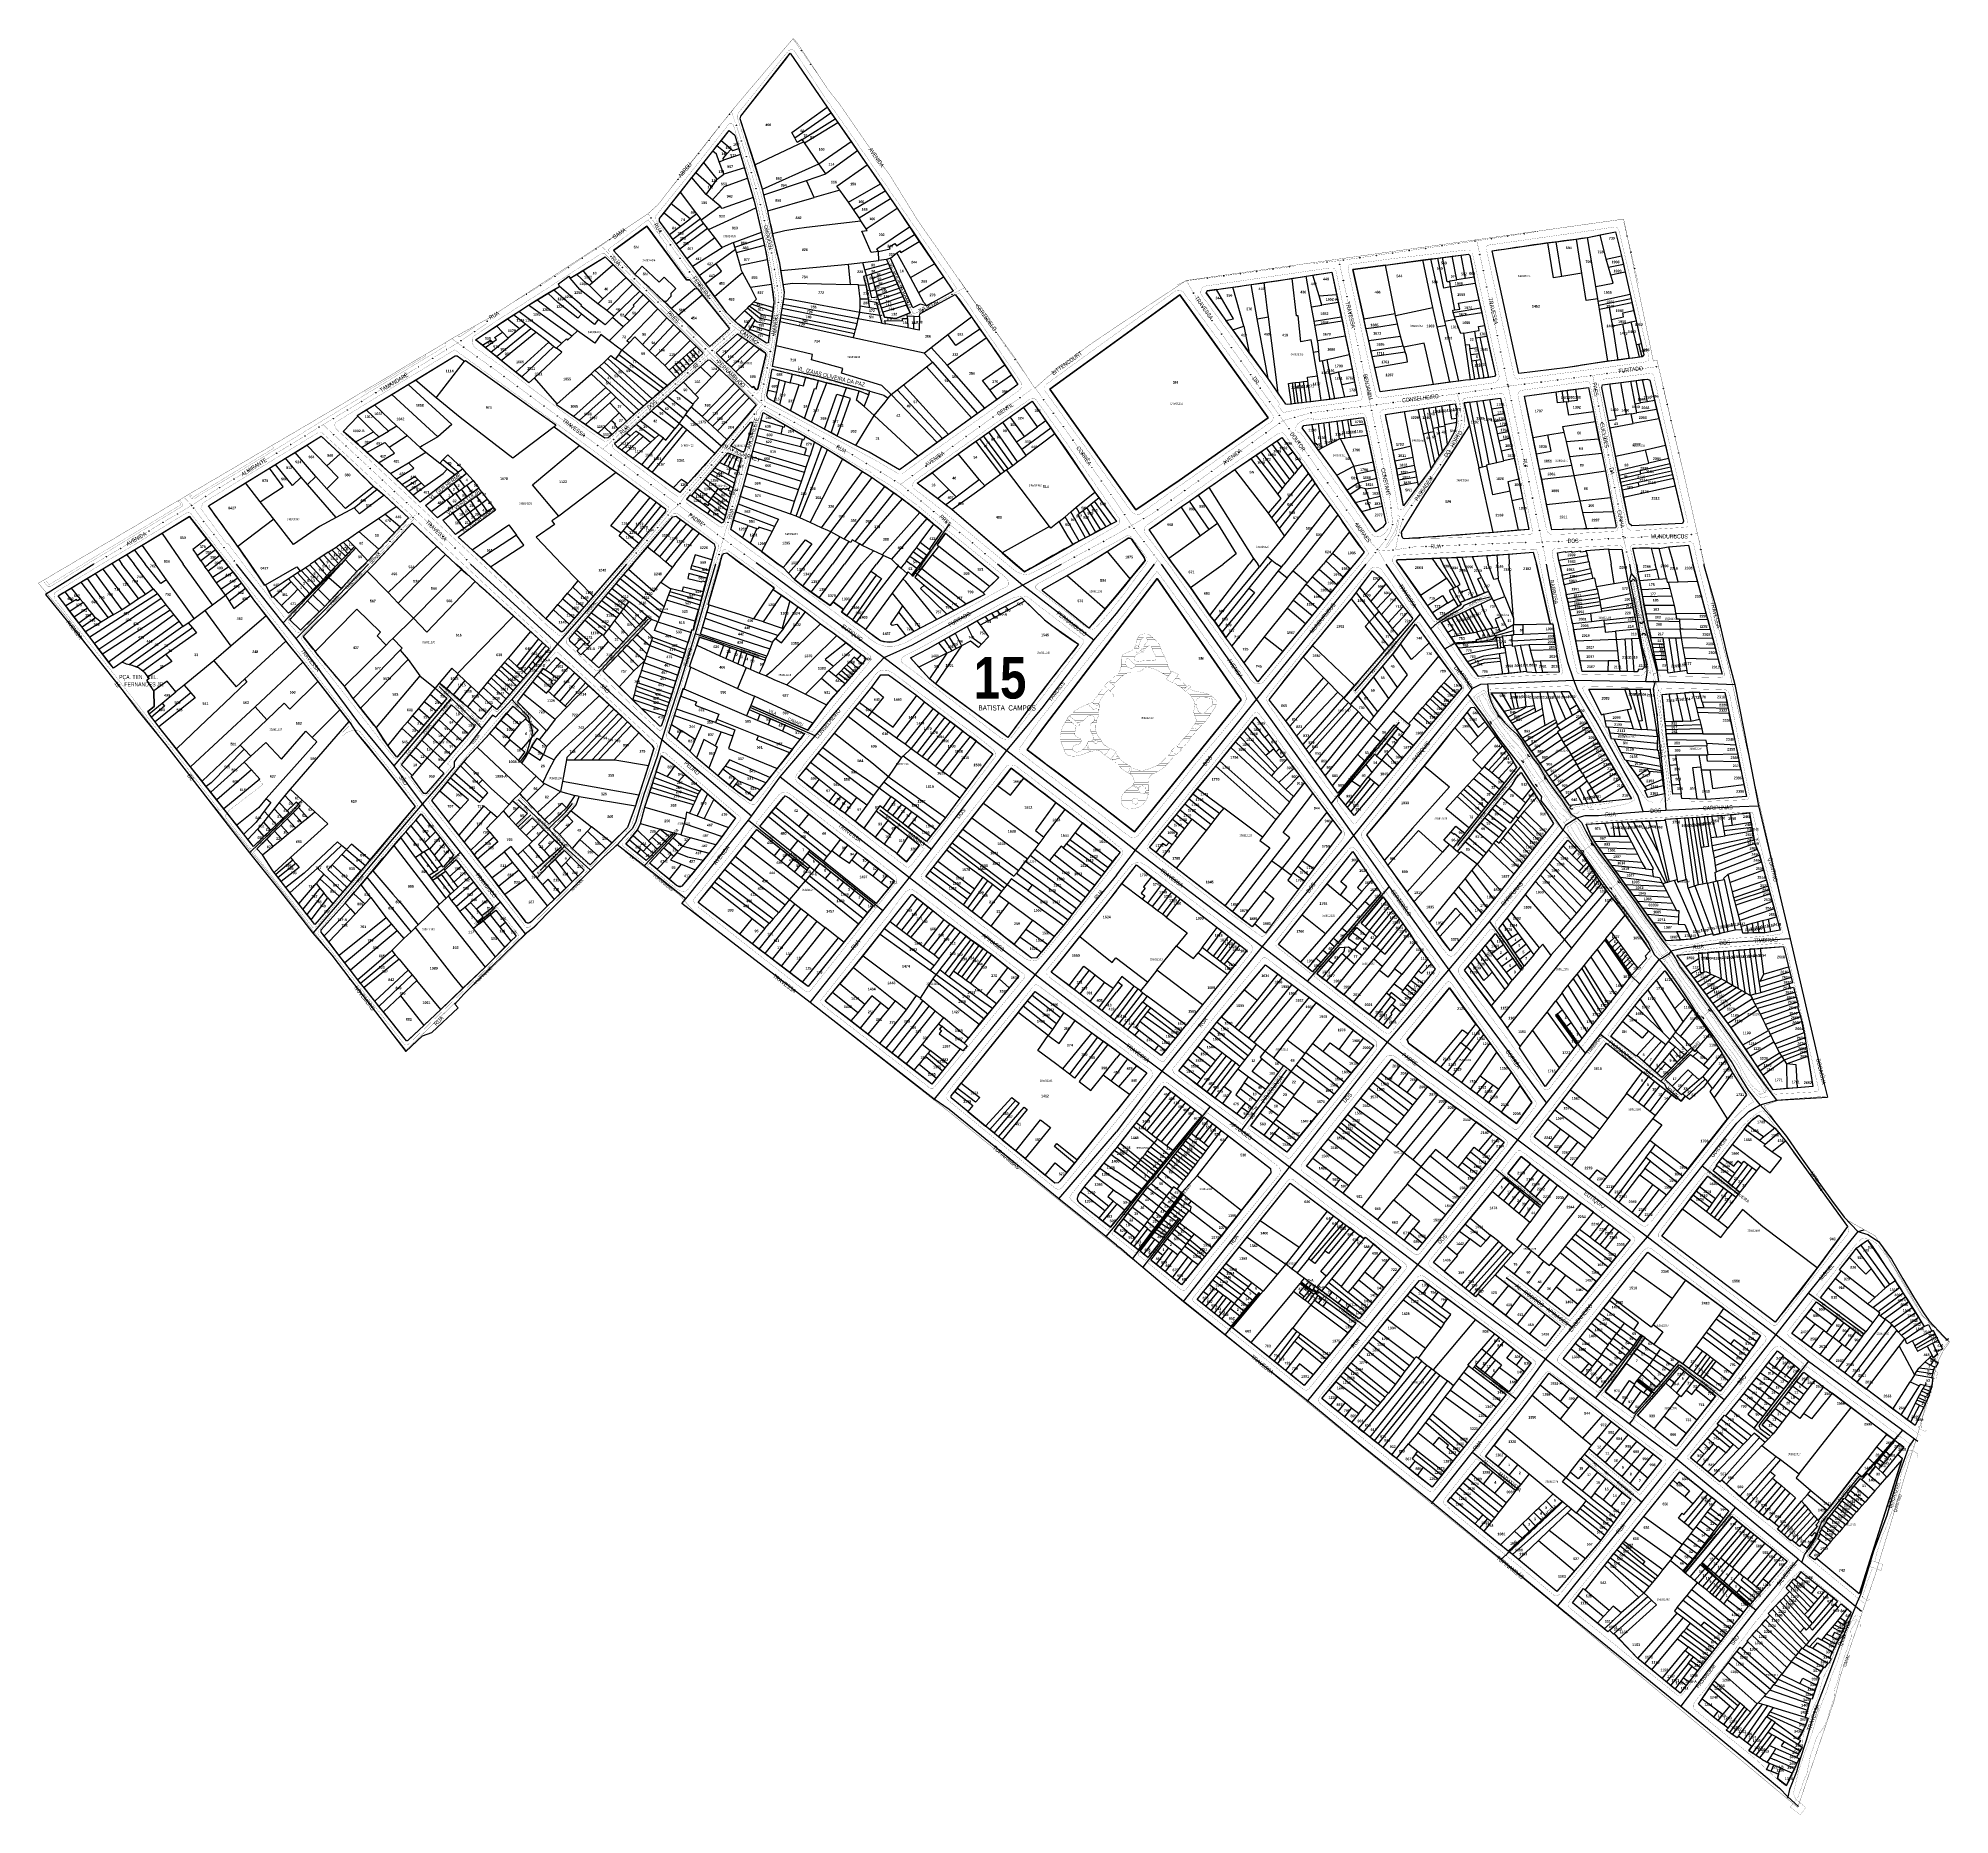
# Model space of a CAD drawing. Extents: x 200120 to 201962, y 4837541 to 4839252.
import ezdxf
from ezdxf.enums import TextEntityAlignment as Align

# ---------------------------------------------------------------- set-up
doc = ezdxf.new("R2010")
doc.units = 0
doc.header["$LTSCALE"] = 3
doc.header["$MEASUREMENT"] = 0
doc.linetypes.add('PHANTOMX2', pattern=[5, 2.5, -0.5, 0.5, -0.5, 0.5, -0.5])
for name, color, linetype in [('CD-MALHA-LOTES', 40, 'CONTINUOUS'), ('CD_TXT_QUADRA', 7, 'CONTINUOUS'), ('HD-CANAIS', 7, 'CONTINUOUS'), ('HD-CURSO-PERENE', 170, 'CONTINUOUS'), ('HD-HACH-HIDROG', 160, 'CONTINUOUS'), ('HD-LAGOS-PERENE', 170, 'CONTINUOUS'), ('HD-TXT-CANAIS', 7, 'CONTINUOUS'), ('HD-VALAS-DRENOS', 170, 'CONTINUOUS'), ('LM-LIM-SETOR-FISCAL', 7, 'CONTINUOUS'), ('LM-TXT-LSF', 7, 'CONTINUOUS'), ('RU-QUADRAS', 210, 'CONTINUOUS'), ('RU-TXT-PRACA-JD', 7, 'CONTINUOUS'), ('SV-EIXO-RUA-N-PAV', 6, 'CONTINUOUS'), ('SV-EIXO-RUA-PAV', 20, 'CONTINUOUS'), ('SV-ESTIVAS', 7, 'CONTINUOUS'), ('SV-PONTE-BUEIRO', 7, 'CONTINUOUS'), ('SV-RUA-NAO-PAV-S-GUIA-C-GUIA', 7, 'PHANTOMX2'), ('SV-RUA-PAVIM-S-GUIA-C-GUIA', 7, 'CONTINUOUS'), ('SV-TXT-RUA-N-PAV-S-GUIA-C-GUIA', 7, 'CONTINUOUS'), ('SV-TXT-RUA-PAV-S-GUIA-C-GUIA', 7, 'CONTINUOUS'), ('SV-VIAS-EM-CONSTR', 7, 'CONTINUOUS'), ('Th_NmrPort', 1, 'CONTINUOUS')]:
    doc.layers.add(name, color=color, linetype=linetype)
doc.styles.add('3488-34-2D_TXTB$0$ARIAL', font='ARIAL.TTF')
doc.styles.add('3588-11-2D_TXT$0$ARIAL', font='ARIAL.TTF')
doc.styles.add('3588-12-2D_TXT$0$ARIAL', font='ARIAL.TTF')
doc.styles.add('ARIAL', font='ARIAL.TTF')
doc.styles.get("Standard").update_dxf_attribs({"font": 'swisscbo.ttf'})
doc.linetypes.add('Limite', pattern='A,20,-3,[130,ltypeshp.shx,S=6.35,R=0,X=0,Y=0],-3,20', length=46)

# ---------------------------------------------------------------- blocks, each defined once
blk = doc.blocks.new('*X11')
at = {"layer": 'HD-HACH-HIDROG', "const_width": 0.13}
for points in [[(201172.807906, 4838545.6706), (201198.464953, 4838545.670856)], [(201173.498357, 4838547.67064), (201179.138388, 4838547.670696)], [(201174.188808, 4838549.67068), (201174.506343, 4838549.670683)], [(201187.400069, 4838547.670779), (201201.772126, 4838547.670923)], [(201193.393474, 4838549.670872), (201204.535617, 4838549.670983)], [(201197.799749, 4838551.670949), (201206.778422, 4838551.671039)], [(201200.852047, 4838553.671012), (201208.764419, 4838553.671091)], [(201203.192215, 4838555.671069), (201210.48648, 4838555.671142)], [(201205.373453, 4838557.671124), (201212.091648, 4838557.671191)], [(201207.469318, 4838559.671177), (201213.652172, 4838559.671239)], [(201209.262786, 4838561.671228), (201215.197463, 4838561.671288)], [(201210.890618, 4838563.671278), (201214.92826, 4838563.671318)], [(201168.737535, 4838527.670262), (201180.079995, 4838527.670376)], [(201170.965045, 4838529.670317), (201179.391254, 4838529.670402)], [(201172.117454, 4838543.67056), (201194.9466, 4838543.670788)], [(201174.089612, 4838531.670382), (201175.780338, 4838531.670399)], [(201174.391255, 4838541.67055), (201191.741195, 4838541.670723)], [(201175.524446, 4838539.670528), (201190.546253, 4838539.670678)], [(201175.59253, 4838533.67043), (201190.285471, 4838533.670577)], [(201176.017243, 4838537.6705), (201190.222415, 4838537.670642)], [(201176.18825, 4838535.670469), (201190.18547, 4838535.670609)], [(201177.617227, 4838531.670417), (201182.226541, 4838531.670463)], [(201180.202134, 4838529.67041), (201180.202134, 4838529.67041)], [(201185.976041, 4838531.670501), (201190.385473, 4838531.670545)], [(201187.470831, 4838529.670483), (201190.365465, 4838529.670511)], [(201187.59671, 4838527.670451), (201190.367791, 4838527.670478)], [(201163.886682, 4838517.670049), (201174.041494, 4838517.67015)], [(201163.942699, 4838515.670016), (201174.563338, 4838515.670122)], [(201164.046543, 4838519.670083), (201175.062302, 4838519.670193)], [(201164.249134, 4838521.670118), (201189.147793, 4838521.670367)], [(201165.271744, 4838513.669997), (201183.688792, 4838513.670181)], [(201165.475707, 4838523.670164), (201189.658231, 4838523.670405)], [(201166.60079, 4838511.669977), (201180.188226, 4838511.670113)], [(201166.702279, 4838525.670209), (201181.318268, 4838525.670355)], [(201179.022817, 4838519.670233), (201188.137805, 4838519.670324)], [(201179.47287, 4838515.670172), (201185.852594, 4838515.670235)], [(201179.957822, 4838517.670209), (201187.127816, 4838517.670281)], [(201187.316739, 4838525.670415), (201187.316739, 4838525.670415)], [(201188.043168, 4838525.670422), (201190.076004, 4838525.670443)], [(201189.693796, 4838523.670406), (201189.693796, 4838523.670406)]]:
    blk.add_lwpolyline(points, dxfattribs=at)
blk = doc.blocks.new('*X10')
at = {"layer": 'HD-HACH-HIDROG', "const_width": 0.13}
for points in [[(201159.2, 4838562.400182), (201159.355709, 4838562.400184)], [(201159.2, 4838560.400149), (201160.84942, 4838560.400166)], [(201159.2, 4838558.400116), (201162.305499, 4838558.400147)], [(201159.2, 4838556.400083), (201164.392468, 4838556.400135)], [(201159.2, 4838554.40005), (201166.876711, 4838554.400127)], [(201160.583239, 4838552.400031), (201170.131177, 4838552.400126)], [(201162.429744, 4838550.400016), (201172.484427, 4838550.400117)], [(201164.57524, 4838548.400005), (201171.886285, 4838548.400078)], [(201167.47085, 4838546.400001), (201171.288142, 4838546.400039)]]:
    blk.add_lwpolyline(points, dxfattribs=at)
blk = doc.blocks.new('*X9')
at = {"layer": 'HD-HACH-HIDROG', "const_width": 0.13}
for points in [[(201228.93867, 4838583.370345), (201235.013731, 4838583.370406)], [(201230.359949, 4838585.370392), (201236.516696, 4838585.370454)], [(201231.729866, 4838587.370439), (201232.382114, 4838587.370445)], [(201218.741047, 4838569.370012), (201223.257674, 4838569.370057)], [(201218.835526, 4838571.370046), (201225.362726, 4838571.370111)], [(201220.390891, 4838573.370095), (201227.367855, 4838573.370164)], [(201221.887359, 4838575.370142), (201228.85539, 4838575.370212)], [(201223.825072, 4838577.370195), (201229.910968, 4838577.370256)], [(201225.677369, 4838579.370246), (201231.166032, 4838579.370301)], [(201227.310153, 4838581.370296), (201233.194019, 4838581.370355)]]:
    blk.add_lwpolyline(points, dxfattribs=at)
blk = doc.blocks.new('*X8')
at = {"layer": 'HD-HACH-HIDROG', "const_width": 0.13}
for points in [[(201227.078708, 4838624.160421), (201232.444681, 4838624.160475)], [(201227.516299, 4838622.160393), (201240.786704, 4838622.160525)], [(201229.548697, 4838620.16038), (201248.017296, 4838620.160565)], [(201231.181465, 4838618.160363), (201251.059371, 4838618.160562)], [(201232.660057, 4838616.160345), (201237.377745, 4838616.160392)], [(201233.699439, 4838614.160323), (201236.216677, 4838614.160348)], [(201233.757872, 4838602.160125), (201240.592251, 4838602.160194)], [(201233.945875, 4838604.16016), (201238.065599, 4838604.160201)], [(201234.133878, 4838606.160195), (201237.068238, 4838606.160224)], [(201234.279632, 4838612.160295), (201236.124102, 4838612.160314)], [(201234.315131, 4838608.16023), (201236.529134, 4838608.160252)], [(201234.488168, 4838610.160264), (201236.272186, 4838610.160282)], [(201243.71573, 4838602.160225), (201250.481913, 4838602.160292)], [(201245.864907, 4838604.160279), (201251.763286, 4838604.160338)], [(201247.306118, 4838606.160327), (201253.061442, 4838606.160384)], [(201250.041766, 4838608.160387), (201254.359598, 4838608.16043)], [(201250.598676, 4838616.160525), (201253.512179, 4838616.160554)], [(201251.823922, 4838610.160438), (201255.105465, 4838610.160471)], [(201251.887103, 4838614.160504), (201255.00184, 4838614.160536)], [(201252.061783, 4838612.160473), (201255.45344, 4838612.160507)], [(201234.486066, 4838600.160099), (201249.255218, 4838600.160247)], [(201234.839907, 4838592.159971), (201243.08389, 4838592.160053)], [(201235.310504, 4838598.160075), (201248.028524, 4838598.160202)], [(201235.739524, 4838594.160013), (201245.032579, 4838594.160106)], [(201235.872422, 4838596.160047), (201246.532615, 4838596.160154)]]:
    blk.add_lwpolyline(points, dxfattribs=at)
blk = doc.blocks.new('*X7')
at = {"layer": 'HD-HACH-HIDROG', "const_width": 0.13}
for points in [[(201214.335095, 4838633.150033), (201221.674116, 4838633.150106)], [(201215.248473, 4838631.150009), (201223.643979, 4838631.150093)], [(201215.828089, 4838635.150081), (201219.780733, 4838635.150121)], [(201217.321082, 4838637.150129), (201217.961143, 4838637.150135)], [(201217.889099, 4838629.150003), (201226.001571, 4838629.150084)], [(201220.984069, 4838627.150001), (201226.432858, 4838627.150055)]]:
    blk.add_lwpolyline(points, dxfattribs=at)
blk = doc.blocks.new('*X6')
at = {"layer": 'HD-HACH-HIDROG', "const_width": 0.13}
for points in [[(201179.778399, 4838674.720899), (201184.575349, 4838674.720947)], [(201181.263297, 4838676.720947), (201191.504645, 4838676.721049)], [(201188.154752, 4838674.720983), (201194.214347, 4838674.721043)], [(201164.440996, 4838656.720448), (201176.9411, 4838656.720573)], [(201166.348862, 4838658.7205), (201178.815669, 4838658.720625)], [(201170.028672, 4838660.72057), (201178.160821, 4838660.720652)], [(201173.842308, 4838662.720641), (201178.558237, 4838662.720689)], [(201176.187281, 4838664.720698), (201178.687444, 4838664.720723)], [(201176.93777, 4838666.720738), (201177.384666, 4838666.720743)], [(201177.987503, 4838668.720782), (201181.30473, 4838668.720815)], [(201178.361535, 4838660.720654), (201182.90588, 4838660.720699)], [(201178.461892, 4838670.72082), (201181.95884, 4838670.720855)], [(201178.936281, 4838672.720857), (201182.95182, 4838672.720898)], [(201179.704897, 4838664.720733), (201180.613048, 4838664.720742)], [(201180.005839, 4838666.720769), (201180.65062, 4838666.720776)], [(201182.539204, 4838662.720728), (201183.01848, 4838662.720733)], [(201184.31452, 4838664.720779), (201187.633991, 4838664.720812)], [(201184.726873, 4838660.720717), (201184.833616, 4838660.720718)], [(201185.393109, 4838666.720823), (201189.687095, 4838666.720866)], [(201185.463094, 4838662.720758), (201185.551422, 4838662.720759)], [(201186.923676, 4838668.720871), (201199.750488, 4838668.720999)], [(201188.693458, 4838670.720922), (201198.213136, 4838670.721017)], [(201188.984239, 4838672.720958), (201196.324748, 4838672.721031)], [(201192.431794, 4838666.720893), (201201.266702, 4838666.720982)], [(201193.358196, 4838664.72087), (201201.864667, 4838664.720955)], [(201194.138275, 4838662.720844), (201202.462632, 4838662.720928)], [(201195.167163, 4838660.720822), (201203.33575, 4838660.720903)], [(201196.19605, 4838658.720799), (201204.442165, 4838658.720881)], [(201196.975912, 4838656.720774), (201205.524571, 4838656.720859)], [(201159.2, 4838638.720099), (201166.067923, 4838638.720168)], [(201160.554474, 4838640.720146), (201169.229822, 4838640.720232)], [(201162.376797, 4838642.720197), (201182.408975, 4838642.720397)], [(201163.144131, 4838644.720237), (201185.631742, 4838644.720462)], [(201163.585079, 4838646.720275), (201169.704711, 4838646.720336)], [(201163.678838, 4838650.720342), (201167.749503, 4838650.720382)], [(201163.700913, 4838648.720309), (201168.329875, 4838648.720355)], [(201163.705483, 4838652.720375), (201167.967912, 4838652.720418)], [(201163.898178, 4838654.72041), (201169.17781, 4838654.720463)], [(201170.589492, 4838654.720477), (201176.605097, 4838654.720537)], [(201172.656382, 4838652.720465), (201176.995404, 4838652.720508)], [(201174.790362, 4838650.720453), (201207.964442, 4838650.720785)], [(201176.907418, 4838646.720408), (201188.558516, 4838646.720525)], [(201177.295915, 4838648.720445), (201208.540692, 4838648.720757)], [(201186.699066, 4838652.720605), (201192.726532, 4838652.720665)], [(201189.447763, 4838646.720533), (201209.116942, 4838646.72073)], [(201195.331431, 4838644.720559), (201209.866815, 4838644.720705)], [(201196.28653, 4838652.720701), (201207.217902, 4838652.72081)], [(201197.324413, 4838654.720744), (201206.371236, 4838654.720835)], [(201199.512727, 4838642.720568), (201210.686333, 4838642.72068)], [(201203.256563, 4838640.720573), (201211.193359, 4838640.720652)], [(201206.750353, 4838638.720575), (201209.817805, 4838638.720605)], [(201159.2, 4838636.720066), (201163.416993, 4838636.720108)], [(201159.2, 4838634.720033), (201161.308496, 4838634.720054)]]:
    blk.add_lwpolyline(points, dxfattribs=at)
blk = doc.blocks.new('COD045', base_point=(201519.89, 4838593.29))
at = {"layer": 'SV-ESTIVAS'}
blk.add_lwpolyline([(201520.638538, 4838591.792924), (201519.89, 4838593.29), (201520.638538, 4838594.792924)], dxfattribs=at)
blk = doc.blocks.new('COD119', base_point=(202265.52, 4838125.96))
at = {"layer": 'SV-PONTE-BUEIRO'}
blk.add_lwpolyline([(202264.01, 4838123.96), (202264.01, 4838124.793333), (202264.01, 4838124.918333), (202264.135833, 4838125.251667), (202264.3875, 4838125.626667), (202264.765, 4838125.835), (202265.268333, 4838125.96), (202265.771667, 4838125.96), (202266.275, 4838125.835), (202266.6525, 4838125.626667), (202266.904167, 4838125.251667), (202267.03, 4838124.918333), (202267.03, 4838124.793333), (202267.03, 4838123.96)], dxfattribs=at)
blk = doc.blocks.new('*X3')
at = {"layer": 'HD-HACH-HIDROG', "const_width": 0.13}
for points in [[(201154.557353, 4838557.82002), (201159.2, 4838557.820066)], [(201155.308321, 4838559.82006), (201159.2, 4838559.820099)], [(201156.78771, 4838561.820108), (201159.2, 4838561.820132)], [(201156.952354, 4838555.820011), (201159.2, 4838555.820033)]]:
    blk.add_lwpolyline(points, dxfattribs=at)
blk = doc.blocks.new('*X2')
at = {"layer": 'HD-HACH-HIDROG', "const_width": 0.13}
for points in [[(201115.418902, 4838600.800653), (201141.980034, 4838600.800919)], [(201117.249306, 4838602.800705), (201142.054399, 4838602.800953)], [(201120.118152, 4838604.800766), (201142.128765, 4838604.800987)], [(201123.30951, 4838606.800831), (201135.723686, 4838606.800956)], [(201126.800136, 4838608.800899), (201133.644764, 4838608.800968)], [(201105.634283, 4838582.800259), (201119.059089, 4838582.800393)], [(201106.045857, 4838584.800296), (201119.340862, 4838584.800429)], [(201106.688876, 4838586.800335), (201119.45214, 4838586.800463)], [(201107.331895, 4838588.800375), (201119.342172, 4838588.800495)], [(201108.437948, 4838590.800419), (201118.953364, 4838590.800524)], [(201109.581443, 4838592.800463), (201116.623789, 4838592.800534)], [(201110.742413, 4838594.800508), (201114.294214, 4838594.800543)], [(201114.727354, 4838598.800614), (201131.47901, 4838598.800781)], [(201117.05919, 4838596.800604), (201128.97504, 4838596.800723)], [(201119.391027, 4838594.800594), (201127.126825, 4838594.800672)], [(201121.722863, 4838592.800585), (201122.978581, 4838592.800597)], [(201133.551049, 4838588.800637), (201139.37, 4838588.800695)], [(201133.775052, 4838586.800606), (201139.37, 4838586.800662)], [(201133.958534, 4838590.800674), (201139.37, 4838590.800728)], [(201134.436464, 4838584.80058), (201139.47039, 4838584.80063)], [(201135.263173, 4838582.800555), (201139.949161, 4838582.800602)], [(201135.499585, 4838592.800722), (201139.663328, 4838592.800764)], [(201137.101599, 4838598.800837), (201141.210782, 4838598.800878)], [(201137.635236, 4838594.800777), (201139.967179, 4838594.8008)], [(201138.032415, 4838596.800814), (201140.44121, 4838596.800838)], [(201105.029106, 4838578.800187), (201122.449121, 4838578.800361)], [(201105.331694, 4838580.800223), (201119.30185, 4838580.800362)], [(201105.441705, 4838576.800158), (201124.783675, 4838576.800351)], [(201105.876494, 4838574.800129), (201125.105316, 4838574.800321)], [(201106.311283, 4838572.8001), (201123.79318, 4838572.800275)], [(201107.135669, 4838570.800076), (201118.236322, 4838570.800187)], [(201107.968026, 4838568.800051), (201116.805388, 4838568.800139)], [(201108.736783, 4838566.800026), (201116.909391, 4838566.800107)], [(201109.426212, 4838564.8), (201119.604458, 4838564.800101)], [(201122.572104, 4838564.800131), (201132.924347, 4838564.800235)], [(201126.084896, 4838566.800199), (201132.193852, 4838566.80026)], [(201128.779521, 4838568.800259), (201131.463357, 4838568.800286)], [(201130.208315, 4838570.800306), (201130.732861, 4838570.800312)], [(201130.926278, 4838572.800347), (201130.926627, 4838572.800347)], [(201131.218162, 4838572.800349), (201138.130004, 4838572.800419)], [(201131.951259, 4838570.800324), (201148.443691, 4838570.800489)], [(201132.074956, 4838574.800391), (201137.38508, 4838574.800444)], [(201132.684356, 4838568.800298), (201151.70095, 4838568.800488)], [(201133.209937, 4838564.800237), (201133.221262, 4838564.800238)], [(201133.417452, 4838566.800272), (201151.931465, 4838566.800458)], [(201136.376281, 4838580.800533), (201140.923532, 4838580.800579)], [(201136.609206, 4838576.800469), (201143.915141, 4838576.800542)], [(201137.05516, 4838578.800507), (201142.335381, 4838578.80056)], [(201140.196153, 4838572.800439), (201146.175873, 4838572.800499)], [(201141.184864, 4838574.800482), (201145.114885, 4838574.800521)], [(201144.331112, 4838564.800349), (201150.393756, 4838564.800409)], [(201110.792576, 4838562.79998), (201127.507279, 4838562.800147)], [(201146.758134, 4838562.80034), (201148.856048, 4838562.800361)]]:
    blk.add_lwpolyline(points, dxfattribs=at)
blk = doc.blocks.new('*X1')
at = {"layer": 'HD-HACH-HIDROG', "const_width": 0.13}
for points in [[(201141.488203, 4838619.790173), (201146.992227, 4838619.790228)], [(201142.892318, 4838621.79022), (201148.52199, 4838621.790277)], [(201144.465066, 4838623.790269), (201150.502161, 4838623.79033)], [(201146.081267, 4838625.790318), (201150.519183, 4838625.790363)], [(201148.055912, 4838627.790371), (201148.38994, 4838627.790374)], [(201136.505125, 4838611.789992), (201142.37304, 4838611.79005)], [(201136.843058, 4838613.790028), (201143.291745, 4838613.790092)], [(201138.475879, 4838615.790077), (201144.305339, 4838615.790136)], [(201140.084089, 4838617.790126), (201145.648783, 4838617.790182)]]:
    blk.add_lwpolyline(points, dxfattribs=at)
blk = doc.blocks.new('*X0')
at = {"layer": 'HD-HACH-HIDROG', "const_width": 0.13}
for points in [[(201159.158555, 4838639.380199), (201159.2, 4838639.3802)], [(201153.4036, 4838631.38001), (201158.098916, 4838631.380057)], [(201153.449403, 4838633.380043), (201159.2, 4838633.380101)], [(201155.359027, 4838635.380095), (201159.2, 4838635.380134)], [(201157.193511, 4838637.380147), (201159.2, 4838637.380167)]]:
    blk.add_lwpolyline(points, dxfattribs=at)

msp = doc.modelspace()

# ---------------------------------------------------------------- linework, layer by layer
at = {"layer": 'CD-MALHA-LOTES'}
for p, q in [((200797.2, 4839177.1), (200840.6, 4839232.1)), ((200840.6, 4839232.1), (200844.9, 4839237.9)), ((200844.9, 4839237.9), (200880.3, 4839185.9)), ((200796.5, 4839174.6), (200797.2, 4839177.1)), ((200810.9, 4839130.2), (200796.5, 4839174.6)), ((200846.5, 4839161.6), (200880.3, 4839185.9)), ((200849.2, 4839156.5), (200884.1, 4839180.4)), ((200856.3, 4839154.8), (200888, 4839174.8)), ((200880.3, 4839185.9), (200884.1, 4839180.4)), ((200884.1, 4839180.4), (200888, 4839174.8)), ((200888, 4839174.8), (200890.6, 4839171.2)), ((200774.2, 4839148.5), (200778.2, 4839153.5)), ((200778.2, 4839153.5), (200786, 4839163.4)), ((200787.9, 4839145.6), (200778.2, 4839153.5)), ((200786, 4839163.4), (200791.4, 4839158.9)), ((200791.4, 4839158.9), (200795.2, 4839146.1)), ((200849.2, 4839156.5), (200846.5, 4839161.6)), ((200851.5, 4839151.8), (200849.2, 4839156.5)), ((200856.3, 4839154.8), (200851.5, 4839151.8)), ((200857.9, 4839152.5), (200856.3, 4839154.8)), ((200858.6, 4839151.4), (200890.6, 4839171.2)), ((200890.6, 4839171.2), (200903.5, 4839152.7)), ((200761.6, 4839132.6), (200770.2, 4839143.5)), ((200770.2, 4839143.5), (200774.2, 4839148.5)), ((200773.9, 4839140.5), (200770.2, 4839143.5)), ((200776.4, 4839133.3), (200773.9, 4839140.5)), ((200783.9, 4839140.9), (200774.2, 4839148.5)), ((200780.1, 4839136.3), (200783.9, 4839140.9)), ((200780.4, 4839134.7), (200780.1, 4839136.3)), ((200796.9, 4839140.2), (200780.4, 4839134.7)), ((200783.9, 4839140.9), (200787.9, 4839145.6)), ((200787.9, 4839145.6), (200789.5, 4839144.3)), ((200789.5, 4839144.3), (200795.2, 4839146.1)), ((200795.2, 4839146.1), (200796.9, 4839140.2)), ((200796.9, 4839140.2), (200800.7, 4839127.4)), ((200857.9, 4839152.5), (200810.9, 4839130.2)), ((200858.6, 4839151.4), (200857.9, 4839152.5)), ((200872.5, 4839131.3), (200858.6, 4839151.4)), ((200872.5, 4839131.3), (200903.5, 4839152.7)), ((200909.6, 4839143.9), (200879.1, 4839121.8)), ((200903.5, 4839152.7), (200909.6, 4839143.9)), ((200909.6, 4839143.9), (200919.1, 4839130.4)), ((200739, 4839104), (200750.1, 4839118.2)), ((200750.1, 4839118.2), (200753.8, 4839122.8)), ((200763.8, 4839101.8), (200750.1, 4839118.2)), ((200753.8, 4839122.8), (200761.6, 4839132.6)), ((200769.2, 4839109.3), (200753.8, 4839122.8)), ((200774.4, 4839116.5), (200761.6, 4839132.6)), ((200774.4, 4839116.5), (200781, 4839121.3)), ((200776.4, 4839133.3), (200780.4, 4839134.7)), ((200781, 4839121.3), (200776.4, 4839133.3)), ((200800.7, 4839127.4), (200781, 4839121.3)), ((200781.6, 4839109.6), (200803.6, 4839117.6)), ((200800.7, 4839127.4), (200803.6, 4839117.6)), ((200803.6, 4839117.6), (200809, 4839098.9)), ((200818.2, 4839106.9), (200810.9, 4839130.2)), ((200818.2, 4839106.9), (200872.5, 4839131.3)), ((200860.4, 4839115.4), (200879.1, 4839121.8)), ((200879.1, 4839121.8), (200872.5, 4839131.3)), ((200889.8, 4839109.9), (200919.1, 4839130.4)), ((200919.1, 4839130.4), (200931.7, 4839112.1)), ((200730.2, 4839092.8), (200739, 4839104)), ((200754.9, 4839083.2), (200739, 4839104)), ((200763.8, 4839101.8), (200769.2, 4839109.3)), ((200770, 4839096.7), (200763.8, 4839101.8)), ((200769.2, 4839109.3), (200774.4, 4839116.5)), ((200770, 4839096.7), (200781.6, 4839109.6)), ((200809, 4839098.9), (200779.4, 4839088.3)), ((200809, 4839098.9), (200811.7, 4839088.8)), ((200819.5, 4839101.4), (200818.2, 4839106.9)), ((200819.5, 4839101.4), (200860.4, 4839115.4)), ((200823.4, 4839086), (200819.5, 4839101.4)), ((200823.4, 4839086), (200867.9, 4839099)), ((200867.9, 4839099), (200860.4, 4839115.4)), ((200892.5, 4839106.1), (200867.9, 4839099)), ((200892.5, 4839106.1), (200889.8, 4839109.9)), ((200901, 4839094.3), (200892.5, 4839106.1)), ((200901, 4839094.3), (200931.7, 4839112.1)), ((200905.9, 4839087.3), (200936.2, 4839105.4)), ((200931.7, 4839112.1), (200936.2, 4839105.4)), ((200936.2, 4839105.4), (200941.4, 4839098)), ((200718.9, 4839078.5), (200723.4, 4839084.2)), ((200723.4, 4839084.2), (200730.2, 4839092.8)), ((200723.4, 4839084.2), (200739.1, 4839071.4)), ((200748.5, 4839078.4), (200730.2, 4839092.8)), ((200754.9, 4839083.2), (200748.5, 4839078.4)), ((200758.3, 4839078.5), (200754.9, 4839083.2)), ((200759.1, 4839077.3), (200777.3, 4839090.4)), ((200766, 4839068.2), (200811.7, 4839088.8)), ((200777.3, 4839090.4), (200770, 4839096.7)), ((200779.4, 4839088.3), (200777.3, 4839090.4)), ((200811.7, 4839088.8), (200817.1, 4839065.4)), ((200827.9, 4839064.2), (200823.4, 4839086)), ((200905.9, 4839087.3), (200901, 4839094.3)), ((200911.1, 4839079.3), (200905.9, 4839087.3)), ((200911.1, 4839079.3), (200941.4, 4839098)), ((200918.1, 4839068.6), (200947.8, 4839088.6)), ((200941.4, 4839098), (200947.8, 4839088.6)), ((200947.8, 4839088.6), (200959.8, 4839070.5)), ((200706.5, 4839071.3), (200674.5, 4839047.8)), ((200744.8, 4839019.5), (200706.5, 4839071.3)), ((200718.9, 4839076.2), (200718.9, 4839078.5)), ((200728.4, 4839063.3), (200718.9, 4839076.2)), ((200728.4, 4839063.3), (200739.1, 4839071.4)), ((200731.7, 4839058.6), (200728.4, 4839063.3)), ((200731.7, 4839058.6), (200758.3, 4839078.5)), ((200735, 4839054.2), (200761.3, 4839074.3)), ((200738.4, 4839049.5), (200765.2, 4839069.3)), ((200739.1, 4839071.4), (200748.5, 4839078.4)), ((200759.1, 4839077.3), (200758.3, 4839078.5)), ((200761.3, 4839074.3), (200759.1, 4839077.3)), ((200765.2, 4839069.3), (200761.3, 4839074.3)), ((200766, 4839068.2), (200765.2, 4839069.3)), ((200772.1, 4839060.2), (200766, 4839068.2)), ((200790.3, 4839055.4), (200817.1, 4839065.4)), ((200817.1, 4839065.4), (200818.4, 4839060)), ((200827.9, 4839064.2), (200839.6, 4839067.2)), ((200834.7, 4839035.7), (200827.9, 4839064.2)), ((200839.6, 4839067.2), (200851.2, 4839069.1)), ((200851.2, 4839069.1), (200860.5, 4839070.2)), ((200860.5, 4839070.2), (200913, 4839076.3)), ((200913, 4839076.3), (200911.1, 4839079.3)), ((200918.1, 4839068.6), (200913, 4839076.3)), ((200913.8, 4839066.5), (200918.9, 4839067.1)), ((200922.8, 4839045.9), (200913.8, 4839066.5)), ((200918.9, 4839067.1), (200918.1, 4839068.6)), ((200928.4, 4839049.4), (200959.8, 4839070.5)), ((200947.2, 4839052.3), (200964.6, 4839063.3)), ((200959.8, 4839070.5), (200964.6, 4839063.3)), ((200964.6, 4839063.3), (200969.1, 4839056.6)), ((201613.2, 4839060.3), (201625.4, 4839062.8)), ((201625.4, 4839062.8), (201640.1, 4839065.9)), ((201631, 4839039.4), (201625.4, 4839062.8)), ((201640.1, 4839065.9), (201645.9, 4839042.6)), ((200674.5, 4839047.8), (200695, 4839025)), ((200735, 4839054.2), (200731.7, 4839058.6)), ((200738.4, 4839049.5), (200735, 4839054.2)), ((200745.2, 4839040.2), (200738.4, 4839049.5)), ((200745.2, 4839040.2), (200772.1, 4839060.2)), ((200750.6, 4839032.7), (200779.4, 4839050.8)), ((200779.4, 4839050.8), (200772.1, 4839060.2)), ((200773.1, 4839035.4), (200792.2, 4839049.2)), ((200790.3, 4839055.4), (200779.4, 4839050.8)), ((200791.6, 4839051.1), (200790.3, 4839055.4)), ((200791.6, 4839051.1), (200818.4, 4839060)), ((200792.2, 4839049.2), (200791.6, 4839051.1)), ((200793.1, 4839046), (200792.2, 4839049.2)), ((200793.1, 4839046), (200820, 4839052.9)), ((200796.6, 4839033.7), (200793.1, 4839046)), ((200818.4, 4839060), (200820, 4839052.9)), ((200820, 4839052.9), (200822.6, 4839039.2)), ((200929.8, 4839046.9), (200922.8, 4839045.9)), ((200929.8, 4839046.9), (200928.4, 4839049.4)), ((200929.8, 4839046.9), (200941.1, 4839049.3)), ((200930.2, 4839038.3), (200929.8, 4839046.9)), ((200940.2, 4839051.2), (200945.6, 4839054.5)), ((200941.1, 4839049.3), (200940.2, 4839051.2)), ((200941.3, 4839040.5), (200947.7, 4839045.7)), ((200945.6, 4839054.5), (200947.2, 4839052.3)), ((200947.7, 4839045.7), (200950.4, 4839047.6)), ((200960.6, 4839021.9), (200947.7, 4839045.7)), ((200950.4, 4839047.6), (200951.4, 4839045.9)), ((200951.4, 4839045.9), (200969.1, 4839056.6)), ((200969.1, 4839056.6), (200983.8, 4839035.1)), ((201482.7, 4839042.3), (201491.2, 4839043.4)), ((201491.2, 4839043.4), (201498.3, 4839044.2)), ((201495.4, 4839020.9), (201491.2, 4839043.4)), ((201498.3, 4839044.2), (201499.7, 4839042.9)), ((201499.7, 4839042.9), (201503.8, 4839022.2)), ((201521.2, 4839047.5), (201574.8, 4839055.3)), ((201547, 4838929.2), (201521.2, 4839047.5)), ((201574.8, 4839055.3), (201582.8, 4839056.3)), ((201580.3, 4839021.6), (201574.8, 4839055.3)), ((201582.8, 4839056.3), (201602.4, 4839058.9)), ((201588.2, 4839022.9), (201582.8, 4839056.3)), ((201602.4, 4839058.9), (201613.2, 4839060.3)), ((201607.5, 4839026), (201602.4, 4839058.9)), ((201621, 4839013), (201613.2, 4839060.3)), ((200632.9, 4839021.1), (200639.1, 4839024.8)), ((200639.1, 4839024.8), (200645.4, 4839028.7)), ((200648.5, 4839015.9), (200639.1, 4839024.8)), ((200645.4, 4839028.7), (200666.5, 4839041.7)), ((200654.3, 4839017), (200645.4, 4839028.7)), ((200654.3, 4839017), (200674.1, 4839034.2)), ((200666.5, 4839041.7), (200674.1, 4839034.2)), ((200674.1, 4839034.2), (200686.7, 4839021.8)), ((200695, 4839025), (200702.3, 4839032.7)), ((200722.9, 4838998.9), (200695, 4839025)), ((200702.3, 4839032.7), (200718.4, 4839017.3)), ((200750.6, 4839032.7), (200745.2, 4839040.2)), ((200757.1, 4839023.8), (200750.6, 4839032.7)), ((200757.1, 4839023.8), (200773.1, 4839035.4)), ((200763, 4839015.8), (200778.6, 4839027.9)), ((200772, 4839003.5), (200798.9, 4839026.5)), ((200778.6, 4839027.9), (200773.1, 4839035.4)), ((200796.6, 4839033.7), (200822.6, 4839039.2)), ((200797.8, 4839028.6), (200796.6, 4839033.7)), ((200798.9, 4839026.5), (200797.8, 4839028.6)), ((200806.6, 4839012.4), (200798.9, 4839026.5)), ((200822.6, 4839039.2), (200826.7, 4839015.5)), ((200835.9, 4839028.5), (200834.7, 4839035.7)), ((200835.9, 4839028.5), (200901, 4839034.6)), ((200838, 4839015.2), (200835.9, 4839028.5)), ((200901, 4839034.6), (200914.8, 4839036.3)), ((200902.9, 4839015.2), (200901, 4839034.6)), ((200914.8, 4839036.3), (200930.2, 4839038.3)), ((200916.8, 4839029.3), (200914.8, 4839036.3)), ((200916.8, 4839029.3), (200939.4, 4839035.3)), ((200918.4, 4839023.8), (200916.8, 4839029.3)), ((200918.4, 4839023.8), (200923.1, 4839025.3)), ((200923.1, 4839025.3), (200941.2, 4839031.2)), ((200924.2, 4839021.3), (200923.1, 4839025.3)), ((200924.2, 4839021.3), (200942.8, 4839027.6)), ((200937.7, 4839039.2), (200930.2, 4839038.3)), ((200941.3, 4839040.5), (200937.7, 4839039.2)), ((200937.7, 4839039.2), (200939.4, 4839035.3)), ((200939.4, 4839035.3), (200941.2, 4839031.2)), ((200941.2, 4839031.2), (200942.8, 4839027.6)), ((200963.1, 4838992.6), (200941.3, 4839040.5)), ((200942.8, 4839027.6), (200944.5, 4839023.7)), ((200960.6, 4839021.9), (200983.8, 4839035.1)), ((200983.8, 4839035.1), (200992.4, 4839022.5)), ((201348.5, 4839024.1), (201366.6, 4839027)), ((201366.6, 4839027), (201371.2, 4839005.5)), ((201418.4, 4839033.8), (201386.8, 4839029.6)), ((201386.8, 4839029.6), (201390.1, 4839015)), ((201418.4, 4839033.8), (201454.4, 4839038.7)), ((201421.6, 4839017.6), (201418.4, 4839033.8)), ((201454.4, 4839038.7), (201462.2, 4839039.8)), ((201464.1, 4838992.9), (201454.4, 4839038.7)), ((201462.2, 4839039.8), (201469, 4839040.6)), ((201475.7, 4838979.9), (201462.2, 4839039.8)), ((201469, 4839040.6), (201473.5, 4839041.2)), ((201474.5, 4839011.7), (201469, 4839040.6)), ((201473.5, 4839041.2), (201482.7, 4839042.3)), ((201477.9, 4839017.5), (201473.5, 4839041.2)), ((201487.1, 4839019.7), (201482.7, 4839042.3)), ((201607.5, 4839026), (201588.2, 4839022.9)), ((201611.7, 4838999.5), (201607.5, 4839026)), ((201631, 4839039.4), (201645.9, 4839042.6)), ((201633.2, 4839031.8), (201631, 4839039.4)), ((201633.2, 4839031.8), (201647.6, 4839034.8)), ((201635.5, 4839024.1), (201633.2, 4839031.8)), ((201649.4, 4839027), (201635.5, 4839024.1)), ((201645.9, 4839042.6), (201647.6, 4839034.8)), ((201647.6, 4839034.8), (201649.4, 4839027)), ((201649.4, 4839027), (201654.2, 4839005.6)), ((200600.8, 4839000.3), (200611.4, 4839006.6)), ((200611.4, 4839006.6), (200616.8, 4839009.8)), ((200621, 4838997.7), (200611.4, 4839006.6)), ((200616.8, 4839009.8), (200622.4, 4839013.2)), ((200643.6, 4838986.4), (200616.8, 4839009.8)), ((200621.5, 4839015.8), (200631.4, 4839023)), ((200622.4, 4839013.2), (200621.5, 4839015.8)), ((200643.8, 4838995.3), (200622.4, 4839013.2)), ((200631.4, 4839023), (200632.9, 4839021.1)), ((200642, 4839010.2), (200632.9, 4839021.1)), ((200659.5, 4838996.6), (200642, 4839010.2)), ((200651.1, 4839014.3), (200648.5, 4839015.9)), ((200651.1, 4839014.3), (200654.3, 4839017)), ((200664.3, 4839001.2), (200651.1, 4839014.3)), ((200664.3, 4839001.2), (200686.7, 4839021.8)), ((200668, 4838989.9), (200693.1, 4839015.4)), ((200675, 4838984.5), (200699.8, 4839008.8)), ((200686.7, 4839021.8), (200693.1, 4839015.4)), ((200693.1, 4839015.4), (200699.8, 4839008.8)), ((200699.8, 4839008.8), (200703.3, 4839005.3)), ((200718.4, 4839017.3), (200723.2, 4839022.2)), ((200723.2, 4839022.2), (200734, 4839011.9)), ((200734.4, 4839010.8), (200729.9, 4839006.4)), ((200729.9, 4839006.4), (200729.9, 4839003.4)), ((200730.2, 4838992), (200753, 4839011.2)), ((200734, 4839011.9), (200734.4, 4839010.8)), ((200747.9, 4839019.6), (200744.8, 4839019.5)), ((200755.5, 4839010.9), (200747.9, 4839019.6)), ((200753, 4839011.2), (200755.5, 4839010.9)), ((200755.5, 4839010.9), (200760.1, 4839005.2)), ((200763, 4839015.8), (200757.1, 4839023.8)), ((200772, 4839003.5), (200763, 4839015.8)), ((200806.6, 4839012.4), (200826.7, 4839015.5)), ((200812.4, 4839001), (200806.6, 4839012.4)), ((200826.7, 4839015.5), (200829.1, 4838998.1)), ((200838, 4839015.2), (200847, 4839016.3)), ((200839.3, 4839007.8), (200838, 4839015.2)), ((200838.8, 4839001.4), (200839.3, 4839007.8)), ((200847, 4839016.3), (200902.9, 4839015.2)), ((200910.5, 4839014.8), (200902.9, 4839015.2)), ((200910.5, 4839014.8), (200917.6, 4839014.3)), ((200912.3, 4839001.3), (200910.5, 4839014.8)), ((200918.4, 4839023.8), (200915.4, 4839022.8)), ((200915.4, 4839022.8), (200917.6, 4839014.3)), ((200917.6, 4839014.3), (200920, 4839001.3)), ((200920.3, 4839015.5), (200918.4, 4839023.8)), ((200920.3, 4839015.5), (200925.3, 4839017.1)), ((200921.9, 4839008.8), (200920.3, 4839015.5)), ((200921.9, 4839008.8), (200927.2, 4839010.1)), ((200923.5, 4839002.1), (200921.9, 4839008.8)), ((200925.3, 4839017.1), (200924.2, 4839021.3)), ((200925.3, 4839017.1), (200944.5, 4839023.7)), ((200926.4, 4839013.1), (200925.3, 4839017.1)), ((200926.4, 4839013.1), (200946.3, 4839019.5)), ((200927.2, 4839010.1), (200926.4, 4839013.1)), ((200927.6, 4839008.8), (200927.2, 4839010.1)), ((200927.6, 4839008.8), (200948, 4839015.6)), ((200928.8, 4839004.5), (200927.6, 4839008.8)), ((200928.8, 4839004.5), (200949.8, 4839011.5)), ((200930.1, 4839000.4), (200951.5, 4839007.7)), ((200944.5, 4839023.7), (200946.3, 4839019.5)), ((200946.3, 4839019.5), (200948, 4839015.6)), ((200948, 4839015.6), (200949.8, 4839011.5)), ((200949.8, 4839011.5), (200951.5, 4839007.7)), ((200951.5, 4839007.7), (200953.4, 4839003.5)), ((200968.4, 4839007.5), (200960.6, 4839021.9)), ((200968.4, 4839007.5), (200992.4, 4839022.5)), ((200973.6, 4838997.8), (200968.4, 4839007.5)), ((201001.7, 4839008.8), (200976.3, 4838994.4)), ((200992.4, 4839022.5), (201001.7, 4839008.8)), ((201246.6, 4839009), (201245.7, 4839006.9)), ((201245.7, 4839006.9), (201264.6, 4838980.5)), ((201255.6, 4839010.3), (201246.6, 4839009)), ((201255.6, 4839010.3), (201271.2, 4839012.5)), ((201272.1, 4838982), (201255.6, 4839010.3)), ((201271.2, 4839012.5), (201289, 4839015.1)), ((201281.9, 4838975), (201271.2, 4839012.5)), ((201289, 4839015.1), (201301.5, 4839017)), ((201294.9, 4838982.1), (201289, 4839015.1)), ((201301.5, 4839017), (201328.5, 4839020.9)), ((201304.8, 4838989.9), (201301.5, 4839017)), ((201328.5, 4839020.9), (201342, 4839023)), ((201332.5, 4838984.8), (201328.5, 4839020.9)), ((201342, 4839023), (201348.5, 4839024.1)), ((201347.2, 4838993.5), (201342, 4839023)), ((201354.5, 4839004), (201348.5, 4839024.1)), ((201390.1, 4839015), (201397.5, 4838981.9)), ((201427.7, 4838987.2), (201421.6, 4839017.6)), ((201481.1, 4839012.7), (201474.5, 4839011.7)), ((201480.4, 4839017.8), (201477.9, 4839017.5)), ((201480.3, 4839018.7), (201487.1, 4839019.7)), ((201480.4, 4839017.8), (201480.3, 4839018.7)), ((201481.1, 4839012.7), (201480.4, 4839017.8)), ((201481.1, 4839012.7), (201504.9, 4839016.4)), ((201485.1, 4838990.6), (201481.1, 4839012.7)), ((201495.4, 4839020.9), (201487.1, 4839019.7)), ((201503.8, 4839022.2), (201495.4, 4839020.9)), ((201503.8, 4839022.2), (201504.9, 4839016.4)), ((201504.9, 4839016.4), (201508.5, 4839000.3)), ((201588.2, 4839022.9), (201580.3, 4839021.6)), ((201621, 4839013), (201637.7, 4839016.2)), ((201622.9, 4839001.4), (201621, 4839013)), ((201637.7, 4839016.2), (201635.5, 4839024.1)), ((200578.2, 4838986), (200583.2, 4838989.2)), ((200583.2, 4838989.2), (200592.5, 4838995.3)), ((200624.5, 4838958.3), (200583.2, 4838989.2)), ((200592.5, 4838995.3), (200600.8, 4839000.3)), ((200634.5, 4838965.4), (200592.5, 4838995.3)), ((200640, 4838970.4), (200600.8, 4839000.3)), ((200640.2, 4838982.7), (200621, 4838997.7)), ((200642.9, 4838994.6), (200643.8, 4838995.3)), ((200659.9, 4838981.5), (200642.9, 4838994.6)), ((200659.5, 4838996.6), (200664.3, 4839001.2)), ((200668, 4838989.9), (200659.5, 4838996.6)), ((200675, 4838984.5), (200668, 4838989.9)), ((200685.2, 4838984.3), (200694.5, 4838994.1)), ((200687.5, 4838960.8), (200717.2, 4838991.5)), ((200709.1, 4838999.6), (200689.8, 4838980.2)), ((200693.5, 4838995.2), (200703.3, 4839005.3)), ((200694.5, 4838994.1), (200693.5, 4838995.2)), ((200703.3, 4839005.3), (200709.1, 4838999.6)), ((200709.1, 4838999.6), (200717.2, 4838991.5)), ((200717.2, 4838991.5), (200726, 4838983)), ((200722.9, 4838998.9), (200730.2, 4838992)), ((200725.3, 4838998.7), (200722.9, 4838998.9)), ((200729.9, 4839003.4), (200725.3, 4838998.7)), ((200737, 4838985.4), (200730.2, 4838992)), ((200737, 4838985.4), (200760.1, 4839005.2)), ((200760.1, 4839005.2), (200786.4, 4838972.4)), ((200783.8, 4838987.9), (200772, 4839003.5)), ((200791.1, 4838980.2), (200783.8, 4838987.9)), ((200791.1, 4838980.2), (200800.8, 4838989.6)), ((200800.8, 4838989.6), (200803.5, 4838992.3)), ((200808, 4838983.4), (200800.8, 4838989.6)), ((200803.5, 4838992.3), (200805.3, 4838994.1)), ((200815.3, 4838982.7), (200803.5, 4838992.3)), ((200805.3, 4838994.1), (200807.5, 4838996.2)), ((200816.8, 4838986.3), (200805.3, 4838994.1)), ((200807.5, 4838996.2), (200809.8, 4838998.4)), ((200828, 4838988.7), (200807.5, 4838996.2)), ((200809.8, 4838998.4), (200812.4, 4839001)), ((200809.8, 4838998.4), (200828.6, 4838993)), ((200828, 4838988.7), (200827.3, 4838984.2)), ((200828.6, 4838993), (200828, 4838988.7)), ((200829.1, 4838998.1), (200828.6, 4838993)), ((200836.2, 4838986), (200837.2, 4838991.9)), ((200837.2, 4838991.9), (200837.9, 4838995.9)), ((200909.2, 4838977.1), (200837.2, 4838991.9)), ((200837.9, 4838995.9), (200838.8, 4839001.4)), ((200910.4, 4838982), (200837.9, 4838995.9)), ((200845.9, 4839000.2), (200838.8, 4839001.4)), ((200912, 4838988), (200845.9, 4839000.2)), ((200910.4, 4838982), (200912, 4838988)), ((200912, 4838988), (200912.2, 4838994.2)), ((200931.2, 4838985.2), (200912, 4838988)), ((200912.2, 4838994.2), (200912.3, 4839001.3)), ((200921.4, 4838992.5), (200912.2, 4838994.2)), ((200912.3, 4839001.3), (200920, 4839001.3)), ((200920, 4839001.3), (200920.3, 4838999.4)), ((200921.4, 4838992.5), (200920.3, 4838999.4)), ((200920.3, 4838999.4), (200927.7, 4838998)), ((200929.5, 4838991.4), (200921.4, 4838992.5)), ((200929.2, 4839002.9), (200923.5, 4839002.1)), ((200927.7, 4838998), (200929.5, 4838991.4)), ((200929.2, 4839002.9), (200928.8, 4839004.5)), ((200930.1, 4839000.4), (200929.2, 4839002.9)), ((200929.5, 4838991.4), (200931.2, 4838985.2)), ((200931.6, 4838996.1), (200930.1, 4839000.4)), ((200931.6, 4838996.1), (200953.4, 4839003.5)), ((200932.8, 4838992.5), (200931.6, 4838996.1)), ((200932.8, 4838992.5), (200955.2, 4838999.4)), ((200934.1, 4838988.4), (200932.8, 4838992.5)), ((200957, 4838995.3), (200934.1, 4838988.4)), ((200934.1, 4838988.4), (200935.7, 4838983.6)), ((200946.7, 4838982.4), (200960.5, 4838987.7)), ((200953.4, 4839003.5), (200955.2, 4838999.4)), ((200955.2, 4838999.4), (200957, 4838995.3)), ((200960.5, 4838987.7), (200957, 4838995.3)), ((200970.1, 4838996.1), (200963.1, 4838992.6)), ((200969.6, 4838986.8), (201003.9, 4839005.5)), ((200976.3, 4838994.4), (200970.1, 4838996.1)), ((200976.3, 4838994.4), (200973.6, 4838997.8)), ((201003.9, 4839005.5), (201019.4, 4838983.9)), ((201220.3, 4839005.1), (201159.2, 4838960.8)), ((201254.4, 4838957.7), (201220.3, 4839005.1)), ((201305.6, 4838983.8), (201304.8, 4838989.9)), ((201347.2, 4838993.5), (201357.1, 4838995.1)), ((201349.6, 4838979.7), (201347.2, 4838993.5)), ((201354.5, 4839004), (201371.2, 4839005.5)), ((201357.1, 4838995.1), (201354.5, 4839004)), ((201372.9, 4838997.7), (201357.1, 4838995.1)), ((201371.2, 4839005.5), (201372.9, 4838997.7)), ((201372.9, 4838997.7), (201375.8, 4838984)), ((201428.1, 4838985.2), (201464.1, 4838992.9)), ((201468.1, 4838974.2), (201464.1, 4838992.9)), ((201483.2, 4838990.2), (201485.1, 4838990.6)), ((201483.5, 4838988.1), (201483.2, 4838990.2)), ((201483.5, 4838988.1), (201510.2, 4838992.5)), ((201484.8, 4838983.8), (201483.5, 4838988.1)), ((201484.8, 4838983.8), (201511.1, 4838988.1)), ((201485.1, 4838990.6), (201490, 4838991.4)), ((201488.8, 4838997.2), (201508.5, 4839000.3)), ((201490, 4838991.4), (201488.8, 4838997.2)), ((201508.5, 4839000.3), (201510.2, 4838992.5)), ((201510.2, 4838992.5), (201511.1, 4838988.1)), ((201511.1, 4838988.1), (201513.9, 4838975.7)), ((201622.9, 4839001.4), (201611.7, 4838999.5)), ((201623.2, 4838999.1), (201622.9, 4839001.4)), ((201623.2, 4838999.1), (201654.2, 4839005.6)), ((201623.9, 4838995.2), (201623.2, 4838999.1)), ((201623.9, 4838995.2), (201655, 4839001.7)), ((201624.5, 4838991.2), (201623.9, 4838995.2)), ((201624.5, 4838991.2), (201634.4, 4838993.3)), ((201632.8, 4838941.1), (201624.5, 4838991.2)), ((201634.4, 4838993.3), (201655.9, 4838997.8)), ((201636.3, 4838981.4), (201634.4, 4838993.3)), ((201647, 4838987.7), (201657.5, 4838990)), ((201647.9, 4838983.8), (201647, 4838987.7)), ((201654.2, 4839005.6), (201655, 4839001.7)), ((201655, 4839001.7), (201655.9, 4838997.8)), ((201655.9, 4838997.8), (201657.5, 4838990)), ((201657.5, 4838990), (201659.8, 4838980.2)), ((200541.6, 4838961.9), (200561.7, 4838975.1)), ((200561.7, 4838975.1), (200572.1, 4838982)), ((200567.5, 4838969.1), (200561.7, 4838975.1)), ((200561.9, 4838945.6), (200595, 4838972.8)), ((200572.1, 4838982), (200578.2, 4838986)), ((200583.9, 4838972.3), (200572.1, 4838982)), ((200583.9, 4838972.3), (200572.9, 4838963.3)), ((200589.8, 4838977), (200578.2, 4838986)), ((200589.8, 4838977), (200583.9, 4838972.3)), ((200595, 4838972.8), (200589.8, 4838977)), ((200599.8, 4838969.2), (200595, 4838972.8)), ((200634.5, 4838965.4), (200640, 4838970.4)), ((200656.4, 4838958.4), (200640, 4838970.4)), ((200643.6, 4838986.4), (200640.2, 4838982.7)), ((200656.1, 4838976.7), (200643.6, 4838986.4)), ((200659.9, 4838981.5), (200656.1, 4838976.7)), ((200666.6, 4838976.3), (200659.9, 4838981.5)), ((200673.7, 4838983.2), (200666.6, 4838976.3)), ((200670.5, 4838960.7), (200683.8, 4838974.2)), ((200673.7, 4838983.2), (200675, 4838984.5)), ((200683.8, 4838974.2), (200673.7, 4838983.2)), ((200689.8, 4838980.2), (200683.8, 4838974.2)), ((200689.8, 4838980.2), (200685.2, 4838984.3)), ((200702.6, 4838957.3), (200726, 4838983)), ((200708.9, 4838951.3), (200732.6, 4838976.5)), ((200714.8, 4838945.7), (200739.1, 4838970.3)), ((200726, 4838983), (200732.6, 4838976.5)), ((200732.6, 4838976.5), (200739.1, 4838970.3)), ((200767.3, 4838955.5), (200737, 4838985.4)), ((200739.1, 4838970.3), (200748.4, 4838961.2)), ((200786.4, 4838972.4), (200767.3, 4838955.5)), ((200794.2, 4838977.1), (200791.1, 4838980.2)), ((200800.5, 4838972.5), (200794.2, 4838977.1)), ((200800.5, 4838972.5), (200808, 4838983.4)), ((200804.5, 4838969.8), (200800.5, 4838972.5)), ((200804.5, 4838969.8), (200805.5, 4838971.7)), ((200806.3, 4838968.6), (200804.5, 4838969.8)), ((200805.5, 4838971.7), (200807.7, 4838975.3)), ((200824.5, 4838965.4), (200805.5, 4838971.7)), ((200807.7, 4838975.3), (200811, 4838980.8)), ((200825.2, 4838970.4), (200807.7, 4838975.3)), ((200811, 4838980.8), (200808, 4838983.4)), ((200811, 4838980.8), (200813.1, 4838979)), ((200813.1, 4838979), (200826.1, 4838976.5)), ((200826.7, 4838980.2), (200815.3, 4838982.7)), ((200827.3, 4838984.2), (200816.8, 4838986.3)), ((200825.2, 4838970.4), (200824.5, 4838965.4)), ((200826.1, 4838976.5), (200825.2, 4838970.4)), ((200826.7, 4838980.2), (200826.1, 4838976.5)), ((200827.3, 4838984.2), (200826.7, 4838980.2)), ((200831.2, 4838956), (200835.1, 4838979)), ((200835.1, 4838979), (200835.7, 4838982.6)), ((200905.6, 4838963.6), (200835.1, 4838979)), ((200835.7, 4838982.6), (200836.2, 4838986)), ((200906.7, 4838967.7), (200835.7, 4838982.6)), ((200907.6, 4838971.3), (200836.2, 4838986)), ((200906.7, 4838967.7), (200907.6, 4838971.3)), ((200907.6, 4838971.3), (200909.2, 4838977.1)), ((200909.2, 4838977.1), (200910.4, 4838982)), ((200933.2, 4838977.9), (200910.4, 4838982)), ((200931.2, 4838985.2), (200933.2, 4838977.9)), ((200933.2, 4838977.9), (200936.7, 4838977.2)), ((200935.7, 4838983.6), (200940.9, 4838982.9)), ((200936, 4838980.3), (200953.1, 4838980)), ((200936.7, 4838977.2), (200936, 4838980.3)), ((200958.1, 4838973.2), (200936.7, 4838977.2)), ((200940.9, 4838982.9), (200946.7, 4838982.4)), ((200953.1, 4838982.3), (200957.7, 4838982.3)), ((200953.1, 4838980), (200953.1, 4838982.3)), ((200957.7, 4838982.3), (200957.8, 4838984.8)), ((200957.7, 4838982.3), (200958.1, 4838973.2)), ((200957.8, 4838984.8), (200964.2, 4838984.5)), ((200963.8, 4838972.2), (200958.1, 4838973.2)), ((200963.8, 4838972.2), (200964.2, 4838984.5)), ((200969.1, 4838971.2), (200963.8, 4838972.2)), ((200964.2, 4838984.5), (200969.5, 4838984.1)), ((200969.5, 4838984.1), (200969.1, 4838971.2)), ((200969.5, 4838984.1), (200969.6, 4838986.8)), ((200996.7, 4838966.8), (201019.4, 4838983.9)), ((201027.6, 4838972.2), (201004.5, 4838956.2)), ((201019.4, 4838983.9), (201027.6, 4838972.2)), ((201027.6, 4838972.2), (201033.6, 4838963.8)), ((201264.6, 4838980.5), (201272.1, 4838982)), ((201271.2, 4838971.3), (201264.6, 4838980.5)), ((201271.2, 4838971.3), (201281.9, 4838975)), ((201287.2, 4838949.3), (201271.2, 4838971.3)), ((201281.9, 4838975), (201287.2, 4838949.3)), ((201294.9, 4838982.1), (201305.6, 4838983.8)), ((201305.4, 4838924.5), (201294.9, 4838982.1)), ((201315.1, 4838910.5), (201305.6, 4838983.8)), ((201334.2, 4838984.9), (201332.5, 4838984.8)), ((201336.9, 4838959.9), (201334.2, 4838984.9)), ((201349.6, 4838979.7), (201375.8, 4838984)), ((201350.3, 4838975.8), (201349.6, 4838979.7)), ((201350.3, 4838975.8), (201376.6, 4838980.1)), ((201352.9, 4838961), (201350.3, 4838975.8)), ((201375.8, 4838984), (201376.6, 4838980.1)), ((201376.6, 4838980.1), (201379.7, 4838965.6)), ((201397.5, 4838981.9), (201427.7, 4838987.2)), ((201399.6, 4838972.6), (201397.5, 4838981.9)), ((201399.6, 4838972.6), (201409.8, 4838973.9)), ((201402.2, 4838961.1), (201399.6, 4838972.6)), ((201409.8, 4838973.9), (201430, 4838977.2)), ((201428.1, 4838985.2), (201427.7, 4838987.2)), ((201430, 4838977.2), (201428.1, 4838985.2)), ((201432.8, 4838965.2), (201430, 4838977.2)), ((201468.1, 4838974.2), (201476.6, 4838975.8)), ((201480.3, 4838921), (201468.1, 4838974.2)), ((201475.7, 4838979.9), (201485.6, 4838981.6)), ((201476.6, 4838975.8), (201475.7, 4838979.9)), ((201489, 4838922.1), (201476.6, 4838975.8)), ((201485.6, 4838981.6), (201484.8, 4838983.8)), ((201491.1, 4838967.9), (201485.6, 4838981.6)), ((201493.8, 4838968.3), (201504.4, 4838970.1)), ((201504.4, 4838970.1), (201508.8, 4838970.8)), ((201505.6, 4838963.6), (201504.4, 4838970.1)), ((201507.9, 4838974.7), (201513.9, 4838975.7)), ((201508.8, 4838970.8), (201507.9, 4838974.7)), ((201513.9, 4838975.7), (201516.1, 4838965.4)), ((201636.3, 4838981.4), (201647.9, 4838983.8)), ((201637.4, 4838975.1), (201636.3, 4838981.4)), ((201637.4, 4838975.1), (201647.1, 4838977.3)), ((201642.7, 4838942.3), (201637.4, 4838975.1)), ((201647.1, 4838977.3), (201651.5, 4838978.3)), ((201653.6, 4838943.8), (201647.1, 4838977.3)), ((201651.5, 4838978.3), (201655.1, 4838979.1)), ((201655.1, 4838979.1), (201659.8, 4838980.2)), ((201660.3, 4838957.3), (201655.1, 4838979.1)), ((201659.8, 4838980.2), (201664.8, 4838958.2)), ((200548.3, 4838956.5), (200541.6, 4838961.9)), ((200548.3, 4838956.5), (200556, 4838961.5)), ((200551, 4838954.3), (200548.3, 4838956.5)), ((200551, 4838954.3), (200558.4, 4838959.4)), ((200556.4, 4838950), (200551, 4838954.3)), ((200556, 4838961.5), (200558.4, 4838959.4)), ((200556.4, 4838950), (200572.9, 4838963.3)), ((200558.4, 4838959.4), (200561.7, 4838962.1)), ((200559.8, 4838964.1), (200567.5, 4838969.1)), ((200561.7, 4838962.1), (200559.8, 4838964.1)), ((200566.4, 4838941.9), (200599.8, 4838969.2)), ((200572.9, 4838963.3), (200567.5, 4838969.1)), ((200580.5, 4838930.5), (200612.1, 4838959.6)), ((200586.1, 4838926), (200617.2, 4838955.5)), ((200612.1, 4838959.6), (200599.8, 4838969.2)), ((200612.1, 4838959.6), (200617.2, 4838955.5)), ((200617.2, 4838955.5), (200619.7, 4838953.6)), ((200619.7, 4838953.6), (200624.5, 4838958.3)), ((200624.6, 4838949.8), (200619.7, 4838953.6)), ((200624.5, 4838958.3), (200629.1, 4838962.7)), ((200629.1, 4838962.7), (200630.3, 4838961.4)), ((200630.3, 4838961.4), (200634.5, 4838965.4)), ((200662.2, 4838966.9), (200656.4, 4838958.4)), ((200670.5, 4838960.7), (200662.2, 4838966.9)), ((200679.6, 4838953.9), (200670.5, 4838960.7)), ((200682.6, 4838951.7), (200679.6, 4838953.9)), ((200679.6, 4838947.4), (200682.6, 4838951.7)), ((200682.6, 4838951.7), (200689.6, 4838959)), ((200726.6, 4838917.6), (200682.6, 4838951.7)), ((200689.6, 4838959), (200687.5, 4838960.8)), ((200695.2, 4838964.5), (200689.6, 4838959)), ((200702.6, 4838957.3), (200695.2, 4838964.5)), ((200708.9, 4838951.3), (200702.6, 4838957.3)), ((200714.8, 4838945.7), (200708.9, 4838951.3)), ((200723.9, 4838936.9), (200748.4, 4838961.2)), ((200748.1, 4838950.1), (200750.9, 4838952.5)), ((200748.4, 4838961.2), (200754.2, 4838955.5)), ((200750.9, 4838952.5), (200754.2, 4838955.5)), ((200757.2, 4838945.5), (200750.9, 4838952.5)), ((200754.2, 4838955.5), (200761, 4838949)), ((200773.4, 4838949.1), (200794, 4838967.5)), ((200778, 4838944.7), (200798.5, 4838964.4)), ((200782.9, 4838940), (200804.6, 4838960.4)), ((200787.8, 4838935.4), (200810, 4838956.7)), ((200815.4, 4838953), (200792.3, 4838931.1)), ((200794, 4838967.5), (200798.5, 4838964.4)), ((200798.5, 4838964.4), (200804.6, 4838960.4)), ((200804.6, 4838960.4), (200810, 4838956.7)), ((200822.1, 4838958.4), (200806.3, 4838968.6)), ((200810, 4838956.7), (200815.4, 4838953)), ((200819.8, 4838950), (200815.4, 4838953)), ((200823.5, 4838958.8), (200822.1, 4838958.4)), ((200824.5, 4838965.4), (200823.5, 4838958.8)), ((200827.7, 4838936.1), (200831.2, 4838956)), ((200866.3, 4838947.7), (200831.2, 4838956)), ((200905.6, 4838963.6), (200906.7, 4838967.7)), ((200973.9, 4838948.9), (200905.6, 4838963.6)), ((200973.9, 4838948.9), (200980.7, 4838954.5)), ((200980.7, 4838954.5), (200996.7, 4838966.8)), ((200995.9, 4838937.4), (200980.7, 4838954.5)), ((200995.9, 4838937.4), (201033.6, 4838963.8)), ((201004.5, 4838956.2), (200996.7, 4838966.8)), ((201033.6, 4838963.8), (201045.3, 4838947.2)), ((201159.2, 4838960.8), (201094.9, 4838914.1)), ((201305.3, 4838886.5), (201254.4, 4838957.7)), ((201346.8, 4838961.8), (201336.9, 4838959.9)), ((201349, 4838949.9), (201346.8, 4838961.8)), ((201349, 4838949.9), (201354.1, 4838950.9)), ((201352.9, 4838961), (201379.7, 4838965.6)), ((201353.4, 4838958), (201352.9, 4838961)), ((201354.1, 4838950.9), (201353.4, 4838958)), ((201355.1, 4838941), (201354.1, 4838950.9)), ((201379.7, 4838965.6), (201383.5, 4838947.5)), ((201402.2, 4838961.1), (201432.8, 4838965.2)), ((201404.4, 4838951.2), (201402.2, 4838961.1)), ((201404.4, 4838951.2), (201435.6, 4838956.1)), ((201405.6, 4838945.8), (201404.4, 4838951.2)), ((201435.6, 4838956.1), (201432.8, 4838965.2)), ((201436, 4838954.7), (201435.6, 4838956.1)), ((201455.7, 4838958.5), (201436, 4838954.7)), ((201437.4, 4838950.3), (201436, 4838954.7)), ((201457.9, 4838949), (201455.7, 4838958.5)), ((201493.8, 4838968.3), (201491.1, 4838967.9)), ((201495.4, 4838956.8), (201493.8, 4838968.3)), ((201495.4, 4838956.8), (201499.1, 4838957.3)), ((201500.4, 4838923.2), (201495.4, 4838956.8)), ((201499.1, 4838957.3), (201499.8, 4838953.5)), ((201499.8, 4838953.5), (201507.4, 4838954.4)), ((201500.7, 4838947.5), (201499.8, 4838953.5)), ((201505.6, 4838963.6), (201509.6, 4838964.3)), ((201507.4, 4838954.4), (201505.6, 4838963.6)), ((201508.6, 4838948.5), (201507.4, 4838954.4)), ((201509.6, 4838964.3), (201516.1, 4838965.4)), ((201513.6, 4838946.5), (201509.6, 4838964.3)), ((201516.1, 4838965.4), (201520, 4838947.5)), ((201660.3, 4838957.3), (201662.6, 4838957.7)), ((201663.2, 4838945), (201660.3, 4838957.3)), ((201662.6, 4838957.7), (201664.8, 4838958.2)), ((201665.7, 4838945.3), (201662.6, 4838957.7)), ((201664.8, 4838958.2), (201667.2, 4838947.2)), ((200483.8, 4838922.9), (200521.9, 4838946.2)), ((200503.6, 4838905.8), (200531.1, 4838941.3)), ((200521.9, 4838946.2), (200524, 4838946.2)), ((200524, 4838946.2), (200531.1, 4838941.3)), ((200531.1, 4838941.3), (200531.8, 4838942)), ((200531.8, 4838942), (200567, 4838916.9)), ((200561.9, 4838945.6), (200556.4, 4838950)), ((200566.4, 4838941.9), (200561.9, 4838945.6)), ((200580.5, 4838930.5), (200566.4, 4838941.9)), ((200598.3, 4838925.2), (200624.6, 4838949.8)), ((200652.9, 4838929), (200656.7, 4838932.4)), ((200656.7, 4838932.4), (200661.1, 4838936.2)), ((200699.1, 4838894), (200656.7, 4838932.4)), ((200661.1, 4838936.2), (200665.6, 4838940.4)), ((200675.2, 4838922.9), (200661.1, 4838936.2)), ((200665.6, 4838940.4), (200669.2, 4838943.8)), ((200707.6, 4838901.4), (200665.6, 4838940.4)), ((200669.2, 4838943.8), (200672.1, 4838946.6)), ((200711.7, 4838904.9), (200669.2, 4838943.8)), ((200672.1, 4838946.6), (200676.5, 4838943.3)), ((200676.5, 4838943.3), (200679.6, 4838947.4)), ((200719.4, 4838911.5), (200676.5, 4838943.3)), ((200723.1, 4838914.7), (200679.6, 4838947.4)), ((200723.9, 4838936.9), (200714.8, 4838945.7)), ((200728.3, 4838932.7), (200723.9, 4838936.9)), ((200728.3, 4838932.7), (200731.7, 4838935.6)), ((200735.4, 4838925.3), (200728.3, 4838932.7)), ((200731.7, 4838935.6), (200734.6, 4838938.2)), ((200738.3, 4838928), (200731.7, 4838935.6)), ((200734.6, 4838938.2), (200738.1, 4838941.3)), ((200741.2, 4838930.7), (200734.6, 4838938.2)), ((200738.1, 4838941.3), (200741.7, 4838944.5)), ((200744.4, 4838933.6), (200738.1, 4838941.3)), ((200744.4, 4838933.6), (200741.2, 4838930.7)), ((200741.7, 4838944.5), (200745.3, 4838947.6)), ((200748.1, 4838937), (200741.7, 4838944.5)), ((200741.9, 4838920.9), (200758.3, 4838935.6)), ((200748.1, 4838937), (200744.4, 4838933.6)), ((200745.3, 4838947.6), (200748.1, 4838950.1)), ((200751.5, 4838940.2), (200745.3, 4838947.6)), ((200754.7, 4838943.2), (200748.1, 4838950.1)), ((200751.5, 4838940.2), (200748.1, 4838937)), ((200754.7, 4838943.2), (200751.5, 4838940.2)), ((200757.2, 4838945.5), (200754.7, 4838943.2)), ((200761, 4838949), (200757.2, 4838945.5)), ((200758.3, 4838935.6), (200765.9, 4838942.4)), ((200769, 4838925.5), (200758.3, 4838935.6)), ((200765.9, 4838942.4), (200767.5, 4838942.3)), ((200767.5, 4838942.3), (200776.8, 4838933.4)), ((200776.8, 4838933.4), (200769, 4838925.5)), ((200778, 4838944.7), (200773.4, 4838949.1)), ((200776.8, 4838933.4), (200791.1, 4838919.9)), ((200782.9, 4838940), (200778, 4838944.7)), ((200787.8, 4838935.4), (200782.9, 4838940)), ((200792.3, 4838931.1), (200787.8, 4838935.4)), ((200813.7, 4838914.6), (200821.2, 4838947)), ((200821, 4838948.8), (200819.8, 4838950)), ((200821.2, 4838947), (200821, 4838948.8)), ((200825.8, 4838925.2), (200827.5, 4838933.5)), ((200827.5, 4838933.5), (200847.1, 4838928.8)), ((200874.3, 4838925.8), (200827.7, 4838936.1)), ((200865.2, 4838942.4), (200866.3, 4838947.7)), ((200895.5, 4838934.2), (200865.2, 4838942.4)), ((200894.2, 4838929.7), (200895.5, 4838934.2)), ((200954, 4838918.3), (200976.1, 4838935.7)), ((200982, 4838940.4), (200973.9, 4838948.9)), ((200976.1, 4838935.7), (200982, 4838940.4)), ((201019.5, 4838886.7), (200976.1, 4838935.7)), ((200982, 4838940.4), (201025.3, 4838890.8)), ((201032.5, 4838896), (200995.9, 4838937.4)), ((201030.1, 4838922.7), (201051.5, 4838937.8)), ((201045.3, 4838947.2), (201051.5, 4838937.8)), ((201051.5, 4838937.8), (201058, 4838927.9)), ((201305.4, 4838924.5), (201287.2, 4838949.3)), ((201350.6, 4838940), (201349, 4838949.9)), ((201353, 4838927.2), (201350.6, 4838940)), ((201357.7, 4838941.6), (201355.1, 4838941)), ((201357.7, 4838941.6), (201362.2, 4838942.7)), ((201365, 4838904.4), (201357.7, 4838941.6)), ((201362.2, 4838942.7), (201383.5, 4838947.5)), ((201364.8, 4838928.8), (201362.2, 4838942.7)), ((201373.2, 4838930.8), (201386.2, 4838933.8)), ((201383.5, 4838947.5), (201386.2, 4838933.8)), ((201386.2, 4838933.8), (201388.6, 4838921.4)), ((201405.6, 4838945.8), (201437.4, 4838950.3)), ((201408, 4838935.1), (201405.6, 4838945.8)), ((201408, 4838935.1), (201439.6, 4838940.6)), ((201413.2, 4838911.7), (201408, 4838935.1)), ((201438.5, 4838946.6), (201437.4, 4838950.3)), ((201439.6, 4838940.6), (201438.5, 4838946.6)), ((201464.7, 4838918.9), (201457.9, 4838949)), ((201500.7, 4838947.5), (201508.6, 4838948.5)), ((201501.6, 4838941.6), (201500.7, 4838947.5)), ((201501.6, 4838941.6), (201505.7, 4838942.2)), ((201504.4, 4838923.8), (201501.6, 4838941.6)), ((201505.7, 4838942.2), (201509.8, 4838942.7)), ((201509, 4838924.4), (201505.7, 4838942.2)), ((201509.8, 4838942.7), (201508.6, 4838948.5)), ((201509.8, 4838942.7), (201513.3, 4838925)), ((201518, 4838925.6), (201513.6, 4838946.5)), ((201520, 4838947.5), (201524.3, 4838927.9)), ((201594.2, 4838935), (201547, 4838929.2)), ((201632.8, 4838941.1), (201594.2, 4838935)), ((201642.7, 4838942.3), (201632.8, 4838941.1)), ((201653.6, 4838943.8), (201642.7, 4838942.3)), ((201658.8, 4838944.4), (201653.6, 4838943.8)), ((201663.2, 4838945), (201658.8, 4838944.4)), ((201665.7, 4838945.3), (201663.2, 4838945)), ((201667.2, 4838947.2), (201665.7, 4838945.3)), ((200461.1, 4838909.2), (200476.7, 4838918.6)), ((200476.7, 4838918.6), (200483.8, 4838922.9)), ((200476.7, 4838918.6), (200518.9, 4838880.3)), ((200503.6, 4838905.8), (200483.8, 4838922.9)), ((200567, 4838916.9), (200598.6, 4838893.9)), ((200586.1, 4838926), (200580.5, 4838930.5)), ((200593.1, 4838920.3), (200586.1, 4838926)), ((200598.3, 4838925.2), (200593.1, 4838920.3)), ((200620.3, 4838900), (200598.3, 4838925.2)), ((200634.5, 4838912.6), (200652.9, 4838929)), ((200636.1, 4838887.9), (200667.2, 4838915.7)), ((200667.2, 4838915.7), (200652.9, 4838929)), ((200672, 4838911.2), (200667.2, 4838915.7)), ((200703.5, 4838897.8), (200675.2, 4838922.9)), ((200723.1, 4838914.7), (200719.4, 4838911.5)), ((200726.6, 4838917.6), (200723.1, 4838914.7)), ((200735.4, 4838925.3), (200726.6, 4838917.6)), ((200733.4, 4838913.2), (200741.9, 4838920.9)), ((200738.3, 4838928), (200735.4, 4838925.3)), ((200741.2, 4838930.7), (200738.3, 4838928)), ((200753.1, 4838909.2), (200741.9, 4838920.9)), ((200753.1, 4838909.2), (200769, 4838925.5)), ((200760.1, 4838887.9), (200791.1, 4838919.9)), ((200765.2, 4838883), (200796.2, 4838914.8)), ((200791.1, 4838919.9), (200796.2, 4838914.8)), ((200792.3, 4838931.1), (200808.2, 4838915.9)), ((200796.2, 4838914.8), (200801.1, 4838910)), ((200808.2, 4838915.9), (200809.3, 4838916.7)), ((200809.3, 4838916.7), (200811.8, 4838914)), ((200823.5, 4838913.4), (200825.8, 4838925.2)), ((200834.5, 4838923.1), (200825.8, 4838925.2)), ((200831.8, 4838911.2), (200834.5, 4838923.1)), ((200834.5, 4838923.1), (200840.4, 4838921.6)), ((200834.8, 4838899.2), (200840.4, 4838921.6)), ((200840.4, 4838921.6), (200844.9, 4838920.5)), ((200844.9, 4838920.5), (200847.1, 4838928.8)), ((200853.5, 4838918.5), (200844.9, 4838920.5)), ((200845.2, 4838893.5), (200853.5, 4838918.5)), ((200847.1, 4838928.8), (200859.9, 4838925.7)), ((200853.5, 4838918.5), (200857.7, 4838917.6)), ((200857.7, 4838917.6), (200859.9, 4838925.7)), ((200858.7, 4838886.1), (200868.2, 4838914.8)), ((200859.9, 4838925.7), (200872.1, 4838922.6)), ((200865.2, 4838882.6), (200880.2, 4838920.5)), ((200868.2, 4838914.8), (200869.9, 4838914.6)), ((200869.9, 4838914.6), (200872.1, 4838922.6)), ((200872.1, 4838922.6), (200880.2, 4838920.5)), ((200878.5, 4838924.6), (200874.3, 4838925.8)), ((200906.9, 4838916.6), (200878.5, 4838924.6)), ((200880.2, 4838920.5), (200898.9, 4838915.7)), ((200933.2, 4838917.8), (200894.2, 4838929.7)), ((200896.2, 4838907.6), (200898.9, 4838915.7)), ((200898.9, 4838915.7), (200911.2, 4838912.5)), ((200921.6, 4838912.3), (200906.9, 4838916.6)), ((200942, 4838909), (200933.2, 4838917.8)), ((200948, 4838913.7), (200954, 4838918.3)), ((200997.3, 4838870.7), (200954, 4838918.3)), ((201037.2, 4838913.5), (201030.1, 4838922.7)), ((201037.2, 4838913.5), (201058, 4838927.9)), ((201064.2, 4838918.6), (201044.3, 4838904.4)), ((201058, 4838927.9), (201064.2, 4838918.6)), ((201094.9, 4838914.1), (201159.2, 4838824.1)), ((201315.1, 4838910.5), (201305.4, 4838924.5)), ((201325, 4838919.8), (201328.9, 4838920.3)), ((201327.8, 4838899.8), (201325, 4838919.8)), ((201328.9, 4838920.3), (201331.4, 4838920.6)), ((201331.5, 4838900.3), (201328.9, 4838920.3)), ((201331.4, 4838920.6), (201335.4, 4838921.1)), ((201334.2, 4838900.6), (201331.4, 4838920.6)), ((201335.4, 4838921.1), (201339.4, 4838921.6)), ((201338.2, 4838901.1), (201335.4, 4838921.1)), ((201339.4, 4838921.6), (201343.6, 4838922)), ((201342.2, 4838901.6), (201339.4, 4838921.6)), ((201343.1, 4838925.9), (201353, 4838927.2)), ((201343.6, 4838922), (201343.1, 4838925.9)), ((201346.4, 4838902.1), (201343.6, 4838922)), ((201356.3, 4838903.3), (201353, 4838927.2)), ((201364.8, 4838928.8), (201373.2, 4838930.8)), ((201369.5, 4838905), (201364.8, 4838928.8)), ((201376.2, 4838918.9), (201373.2, 4838930.8)), ((201376.2, 4838918.9), (201388.6, 4838921.4)), ((201379.3, 4838906.5), (201376.2, 4838918.9)), ((201388.6, 4838921.4), (201391.2, 4838908.2)), ((201464.7, 4838918.9), (201413.2, 4838911.7)), ((201480.3, 4838921), (201464.7, 4838918.9)), ((201489, 4838922.1), (201480.3, 4838921)), ((201495.4, 4838923), (201489, 4838922.1)), ((201500.4, 4838923.2), (201495.4, 4838923)), ((201504.4, 4838923.8), (201500.4, 4838923.2)), ((201509, 4838924.4), (201504.4, 4838923.8)), ((201513.3, 4838925), (201509, 4838924.4)), ((201518, 4838925.6), (201513.3, 4838925)), ((201523.6, 4838926.3), (201518, 4838925.6)), ((201524.3, 4838927.9), (201523.6, 4838926.3)), ((201593.6, 4838913.2), (201601.6, 4838914.2)), ((201601.6, 4838914.2), (201614.1, 4838915.9)), ((201601.6, 4838914.2), (201603, 4838903.4)), ((201614.1, 4838915.9), (201618.7, 4838892.4)), ((201627, 4838915.9), (201627.5, 4838918.3)), ((201633.3, 4838883.7), (201627, 4838915.9)), ((201627.5, 4838918.3), (201634.5, 4838919.3)), ((201634.5, 4838919.3), (201645.2, 4838920.7)), ((201640, 4838888.3), (201634.5, 4838919.3)), ((201645.2, 4838920.7), (201654.8, 4838921.9)), ((201650.8, 4838890), (201645.2, 4838920.7)), ((201654.8, 4838921.9), (201659.8, 4838922.6)), ((201659, 4838900.2), (201654.8, 4838921.9)), ((201659.8, 4838922.6), (201666.2, 4838923.4)), ((201664.1, 4838901), (201659.8, 4838922.6)), ((201666.2, 4838923.4), (201670.9, 4838924)), ((201670.8, 4838902), (201666.2, 4838923.4)), ((201670.9, 4838924), (201673.1, 4838922.8)), ((201673.1, 4838922.8), (201677.6, 4838903.3)), ((200436.1, 4838894.2), (200444.1, 4838899)), ((200444.1, 4838899), (200461.1, 4838909.2)), ((200465.7, 4838878.6), (200444.1, 4838899)), ((200505.2, 4838868.4), (200461.1, 4838909.2)), ((200526.9, 4838887.1), (200503.6, 4838905.8)), ((200619.7, 4838899.3), (200620.3, 4838900)), ((200636.1, 4838887.9), (200619.7, 4838899.3)), ((200620.3, 4838900), (200634.5, 4838912.6)), ((200641.4, 4838884.2), (200672, 4838911.2)), ((200647.4, 4838880.1), (200670.9, 4838901)), ((200670.9, 4838901), (200676.9, 4838906.6)), ((200679.9, 4838891.5), (200670.9, 4838901)), ((200676.9, 4838906.6), (200672, 4838911.2)), ((200676.9, 4838906.6), (200694.6, 4838890)), ((200703.5, 4838897.8), (200699.1, 4838894)), ((200707.6, 4838901.4), (200703.5, 4838897.8)), ((200711.7, 4838904.9), (200707.6, 4838901.4)), ((200710.9, 4838893), (200716.5, 4838898.1)), ((200719.4, 4838911.5), (200711.7, 4838904.9)), ((200716.5, 4838898.1), (200721.8, 4838902.8)), ((200737.8, 4838881.1), (200716.5, 4838898.1)), ((200721.8, 4838902.8), (200726.6, 4838907.2)), ((200741.7, 4838886.4), (200721.8, 4838902.8)), ((200726.6, 4838907.2), (200733.4, 4838913.2)), ((200745.9, 4838892.3), (200726.6, 4838907.2)), ((200750.9, 4838899.9), (200733.4, 4838913.2)), ((200745.9, 4838892.3), (200749.3, 4838896.9)), ((200749.3, 4838896.9), (200751.5, 4838899.4)), ((200760.1, 4838887.9), (200749.3, 4838896.9)), ((200750.9, 4838899.9), (200756.4, 4838905.8)), ((200751.5, 4838899.4), (200750.9, 4838899.9)), ((200756.4, 4838905.8), (200753.1, 4838909.2)), ((200770, 4838878.5), (200801.1, 4838910)), ((200774.6, 4838874.2), (200805.2, 4838905.9)), ((200811.9, 4838899.2), (200783.6, 4838865.7)), ((200801.1, 4838910), (200805.2, 4838905.9)), ((200805.2, 4838905.9), (200811.9, 4838899.2)), ((200822.4, 4838908.1), (200823.5, 4838913.4)), ((200823.7, 4838905.2), (200822.4, 4838908.1)), ((200823.5, 4838913.4), (200831.8, 4838911.2)), ((200829.7, 4838902), (200823.7, 4838905.2)), ((200829.7, 4838902), (200831.8, 4838911.2)), ((200834.8, 4838899.2), (200829.7, 4838902)), ((200845.2, 4838893.5), (200834.8, 4838899.2)), ((200877.7, 4838875.7), (200889.7, 4838909.3)), ((200884.3, 4838872.1), (200896.2, 4838907.6)), ((200889.7, 4838909.3), (200896.2, 4838907.6)), ((200890.1, 4838868.9), (200903, 4838905.4)), ((200903, 4838905.4), (200896.2, 4838907.6)), ((200908.8, 4838903.7), (200911.2, 4838912.5)), ((200916.1, 4838897.7), (200908.8, 4838903.7)), ((200911.2, 4838912.5), (200920.5, 4838908.9)), ((200916.1, 4838897.7), (200920.5, 4838908.9)), ((200925.7, 4838888.8), (200916.1, 4838897.7)), ((200920.5, 4838908.9), (200921.6, 4838912.3)), ((200921.6, 4838912.3), (200935, 4838908.6)), ((200925.7, 4838888.8), (200936.2, 4838901.6)), ((200935, 4838908.6), (200939.3, 4838905.7)), ((200936.2, 4838901.6), (200939.3, 4838905.7)), ((200939.3, 4838905.7), (200942, 4838909)), ((200942, 4838909), (200948, 4838913.7)), ((200986.4, 4838863), (200942, 4838909)), ((200991.6, 4838866.7), (200948, 4838913.7)), ((201032.5, 4838896), (201025.3, 4838890.8)), ((201044.3, 4838904.4), (201032.5, 4838896)), ((201044.3, 4838904.4), (201037.2, 4838913.5)), ((201056.8, 4838887.7), (201069.5, 4838896.8)), ((201069.5, 4838896.8), (201078.1, 4838902.7)), ((201083, 4838877.9), (201069.5, 4838896.8)), ((201078.1, 4838902.7), (201091.2, 4838883.8)), ((201322.5, 4838899.8), (201315.1, 4838910.5)), ((201324, 4838899.4), (201322.5, 4838899.8)), ((201327.8, 4838899.8), (201324, 4838899.4)), ((201331.5, 4838900.3), (201327.8, 4838899.8)), ((201334.2, 4838900.6), (201331.5, 4838900.3)), ((201338.2, 4838901.1), (201334.2, 4838900.6)), ((201342.2, 4838901.6), (201338.2, 4838901.1)), ((201346.4, 4838902.1), (201342.2, 4838901.6)), ((201356.3, 4838903.3), (201346.4, 4838902.1)), ((201365, 4838904.4), (201356.3, 4838903.3)), ((201369.5, 4838905), (201365, 4838904.4)), ((201379.3, 4838906.5), (201369.5, 4838905)), ((201391.2, 4838908.2), (201379.3, 4838906.5)), ((201449.8, 4838894.7), (201454.9, 4838895.5)), ((201454.9, 4838895.5), (201460.1, 4838896.3)), ((201459.8, 4838872.4), (201454.9, 4838895.5)), ((201460.1, 4838896.3), (201466.5, 4838897.3)), ((201464.4, 4838876.7), (201460.1, 4838896.3)), ((201466.5, 4838897.3), (201472.8, 4838898.3)), ((201470.2, 4838877.8), (201466.5, 4838897.3)), ((201472.8, 4838898.3), (201480.1, 4838899.4)), ((201475.7, 4838880.3), (201472.8, 4838898.3)), ((201480.1, 4838899.4), (201485.4, 4838900.2)), ((201482.4, 4838885.4), (201480.1, 4838899.4)), ((201485.4, 4838900.2), (201487, 4838892.8)), ((201499.6, 4838901.7), (201494.3, 4838901)), ((201494.3, 4838901), (201499.2, 4838879)), ((201499.6, 4838901.7), (201506.4, 4838902.6)), ((201512, 4838839.3), (201499.6, 4838901.7)), ((201506.4, 4838902.6), (201512.5, 4838903.4)), ((201518.2, 4838842), (201506.4, 4838902.6)), ((201512.5, 4838903.4), (201518.8, 4838904.2)), ((201525.7, 4838843.7), (201512.5, 4838903.4)), ((201518.8, 4838904.2), (201529.2, 4838905.6)), ((201520.9, 4838895.2), (201518.8, 4838904.2)), ((201520.9, 4838895.2), (201531.1, 4838897)), ((201529.2, 4838905.6), (201531.1, 4838897)), ((201531.1, 4838897), (201532.6, 4838890.9)), ((201552.4, 4838907.6), (201582.9, 4838911.7)), ((201560.6, 4838867.7), (201552.4, 4838907.6)), ((201582.9, 4838911.7), (201588.8, 4838912.5)), ((201584.3, 4838901), (201582.9, 4838911.7)), ((201590.2, 4838901.8), (201584.3, 4838901)), ((201588.8, 4838912.5), (201593.6, 4838913.2)), ((201590.2, 4838901.8), (201588.8, 4838912.5)), ((201592.9, 4838902.1), (201590.2, 4838901.8)), ((201592.9, 4838902.1), (201595.1, 4838902.4)), ((201595, 4838889.2), (201592.9, 4838902.1)), ((201595.1, 4838902.4), (201593.6, 4838913.2)), ((201603, 4838903.4), (201595.1, 4838902.4)), ((201659, 4838900.2), (201664.1, 4838901)), ((201660.7, 4838891.5), (201659, 4838900.2)), ((201670.8, 4838902), (201664.1, 4838901)), ((201677.6, 4838903.3), (201670.8, 4838902)), ((201677.6, 4838903.3), (201679.6, 4838894.8)), ((200414.1, 4838873.6), (200428.1, 4838888.1)), ((200427.4, 4838888.9), (200436.1, 4838894.2)), ((200428.1, 4838888.1), (200427.4, 4838888.9)), ((200443.2, 4838873.3), (200428.1, 4838888.1)), ((200457.7, 4838873.7), (200436.1, 4838894.2)), ((200465.7, 4838878.6), (200457.7, 4838873.7)), ((200475.6, 4838869.5), (200465.7, 4838878.6)), ((200518.9, 4838880.3), (200505.2, 4838868.4)), ((200577.6, 4838847.8), (200526.9, 4838887.1)), ((200617.4, 4838877.9), (200577.6, 4838847.8)), ((200598.6, 4838893.9), (200618.9, 4838879.9)), ((200618.9, 4838879.9), (200617.4, 4838877.9)), ((200617.4, 4838877.9), (200641.9, 4838859.9)), ((200641.4, 4838884.2), (200636.1, 4838887.9)), ((200647.4, 4838880.1), (200641.4, 4838884.2)), ((200659.5, 4838871.6), (200647.4, 4838880.1)), ((200659.5, 4838871.6), (200665.8, 4838877.7)), ((200665.8, 4838877.7), (200672.4, 4838884.1)), ((200673.2, 4838870.6), (200665.8, 4838877.7)), ((200672.4, 4838884.1), (200679.9, 4838891.5)), ((200676.6, 4838880.5), (200672.4, 4838884.1)), ((200675.7, 4838879.7), (200676.6, 4838880.5)), ((200679.1, 4838876), (200675.7, 4838879.7)), ((200687.4, 4838883.5), (200679.1, 4838876)), ((200679.9, 4838891.5), (200687.4, 4838883.5)), ((200687.3, 4838872), (200696.5, 4838880.2)), ((200694.6, 4838890), (200687.4, 4838883.5)), ((200699.1, 4838894), (200694.6, 4838890)), ((200696.5, 4838880.2), (200700.3, 4838883.6)), ((200714.3, 4838866.8), (200696.5, 4838880.2)), ((200700.3, 4838883.6), (200710.9, 4838893)), ((200718.2, 4838870.3), (200700.3, 4838883.6)), ((200707.4, 4838837.2), (200741.5, 4838878.2)), ((200733.6, 4838875.9), (200710.9, 4838893)), ((200737.8, 4838881.1), (200733.6, 4838875.9)), ((200737.8, 4838881.1), (200741.7, 4838886.4)), ((200741.5, 4838878.2), (200737.8, 4838881.1)), ((200745.3, 4838875.1), (200741.5, 4838878.2)), ((200741.7, 4838886.4), (200743.8, 4838889.4)), ((200743.8, 4838889.4), (200745.9, 4838892.3)), ((200778.3, 4838859.4), (200743.8, 4838889.4)), ((200765.2, 4838883), (200760.1, 4838887.9)), ((200770, 4838878.5), (200765.2, 4838883)), ((200774.6, 4838874.2), (200770, 4838878.5)), ((200787.7, 4838859.7), (200806.8, 4838882.4)), ((200808.4, 4838881.5), (200800.9, 4838854.4)), ((200814.7, 4838876.3), (200816.8, 4838884.1)), ((200816.8, 4838884.1), (200818.9, 4838891.9)), ((200837.6, 4838878.1), (200816.8, 4838884.1)), ((200818.9, 4838891.9), (200839.8, 4838879.8)), ((200836, 4838871), (200837.6, 4838878.1)), ((200837.6, 4838878.1), (200839, 4838877.7)), ((200839, 4838877.7), (200839.8, 4838879.8)), ((200839.8, 4838879.8), (200859.4, 4838868.5)), ((200858.7, 4838886.1), (200845.2, 4838893.5)), ((200865.2, 4838882.6), (200858.7, 4838886.1)), ((200877.7, 4838875.7), (200865.2, 4838882.6)), ((200907.9, 4838860.1), (200925.7, 4838888.8)), ((200968.1, 4838849.8), (200925.7, 4838888.8)), ((201019.5, 4838886.7), (200997.3, 4838870.7)), ((201025.3, 4838890.8), (201019.5, 4838886.7)), ((201041.4, 4838876.7), (201049.6, 4838882.5)), ((201049.6, 4838882.5), (201056.8, 4838887.7)), ((201063, 4838863.4), (201049.6, 4838882.5)), ((201070.5, 4838868.8), (201056.8, 4838887.7)), ((201070.5, 4838868.8), (201083, 4838877.9)), ((201091.2, 4838883.8), (201083, 4838877.9)), ((201091.2, 4838883.8), (201096, 4838876.9)), ((201219.6, 4838826.3), (201305.3, 4838886.5)), ((201338.1, 4838877.1), (201339.7, 4838879.3)), ((201349.7, 4838861.2), (201338.1, 4838877.1)), ((201339.7, 4838879.3), (201347.9, 4838880.3)), ((201347.9, 4838880.3), (201353.7, 4838881.1)), ((201350.8, 4838861.8), (201347.9, 4838880.3)), ((201353.7, 4838881.1), (201359, 4838881.8)), ((201356.3, 4838861.9), (201353.7, 4838881.1)), ((201359, 4838881.8), (201364.1, 4838882.5)), ((201361.9, 4838859.9), (201359, 4838881.8)), ((201364.1, 4838882.5), (201371.6, 4838883.5)), ((201366.3, 4838862.1), (201364.1, 4838882.5)), ((201371.6, 4838883.5), (201376.8, 4838884.1)), ((201371.6, 4838883.5), (201373.7, 4838866.5)), ((201376.8, 4838884.1), (201382.2, 4838884.9)), ((201379.4, 4838867.1), (201376.8, 4838884.1)), ((201382.2, 4838884.9), (201384.7, 4838885.2)), ((201384.9, 4838867.8), (201382.2, 4838884.9)), ((201384.7, 4838885.2), (201397.3, 4838886.8)), ((201385.7, 4838878.8), (201384.7, 4838885.2)), ((201398.7, 4838880.5), (201385.7, 4838878.8)), ((201397.3, 4838886.8), (201398.7, 4838880.5)), ((201398.7, 4838880.5), (201401.1, 4838869.6)), ((201418.3, 4838889.8), (201436.7, 4838892.7)), ((201425.5, 4838855.5), (201418.3, 4838889.8)), ((201436.7, 4838892.7), (201449.8, 4838894.7)), ((201443, 4838859.5), (201436.7, 4838892.7)), ((201455, 4838871.1), (201449.8, 4838894.7)), ((201464.4, 4838876.7), (201469.1, 4838877.6)), ((201469.1, 4838877.6), (201470.2, 4838877.8)), ((201473.5, 4838854.5), (201469.1, 4838877.6)), ((201470.2, 4838877.8), (201475.9, 4838878.9)), ((201475.7, 4838880.3), (201486.7, 4838882.3)), ((201475.9, 4838878.9), (201475.7, 4838880.3)), ((201478, 4838860.8), (201475.9, 4838878.9)), ((201486.8, 4838886.1), (201482.4, 4838885.4)), ((201486.6, 4838879.5), (201485.2, 4838873.8)), ((201486.1, 4838858.4), (201499.2, 4838879)), ((201487, 4838892.8), (201486.6, 4838889.8)), ((201486.6, 4838889.8), (201486.8, 4838886.1)), ((201486.7, 4838882.3), (201486.6, 4838879.5)), ((201486.8, 4838886.1), (201486.7, 4838882.3)), ((201499.2, 4838879), (201508.3, 4838838.4)), ((201522.3, 4838889), (201520.9, 4838895.2)), ((201522.3, 4838889), (201532.6, 4838890.9)), ((201523.6, 4838883.1), (201522.3, 4838889)), ((201523.6, 4838883.1), (201533.9, 4838884.9)), ((201524.9, 4838877.7), (201523.6, 4838883.1)), ((201524.9, 4838877.7), (201535.1, 4838879.7)), ((201526.3, 4838871.4), (201524.9, 4838877.7)), ((201532.6, 4838890.9), (201533.9, 4838884.9)), ((201533.9, 4838884.9), (201535.1, 4838879.7)), ((201535.1, 4838879.7), (201536.5, 4838873.6)), ((201589.3, 4838878.3), (201620.6, 4838883)), ((201590.6, 4838872.8), (201589.3, 4838878.3)), ((201618.7, 4838892.4), (201595, 4838889.2)), ((201618.7, 4838892.4), (201620.6, 4838883)), ((201620.6, 4838883), (201623.8, 4838866.5)), ((201640.4, 4838884.8), (201633.3, 4838883.7)), ((201634.7, 4838876.9), (201633.3, 4838883.7)), ((201634.7, 4838876.9), (201657, 4838881.1)), ((201650.8, 4838890), (201640, 4838888.3)), ((201640, 4838888.3), (201640.4, 4838884.8)), ((201655.1, 4838890.6), (201650.8, 4838890)), ((201655.1, 4838890.6), (201660.7, 4838891.5)), ((201657, 4838881.1), (201655.1, 4838890.6)), ((201681.7, 4838885.8), (201657, 4838881.1)), ((201679.6, 4838894.8), (201660.7, 4838891.5)), ((201679.6, 4838894.8), (201681.7, 4838885.8)), ((201681.7, 4838885.8), (201688.1, 4838860.2)), ((200367.7, 4838853.3), (200378.9, 4838860.2)), ((200378.9, 4838860.2), (200393, 4838868.9)), ((200398.3, 4838840.3), (200378.9, 4838860.2)), ((200393, 4838868.9), (200411, 4838852)), ((200425.7, 4838863.3), (200414.1, 4838873.6)), ((200425.7, 4838863.3), (200443.2, 4838873.3)), ((200431.7, 4838857.9), (200425.7, 4838863.3)), ((200431.7, 4838857.9), (200448.5, 4838868.2)), ((200436.9, 4838853.3), (200454.1, 4838863)), ((200448.5, 4838868.2), (200443.2, 4838873.3)), ((200448.5, 4838868.2), (200457.7, 4838873.7)), ((200454.1, 4838863), (200458.3, 4838858.4)), ((200458.3, 4838858.4), (200475.6, 4838869.5)), ((200475.6, 4838869.5), (200488.3, 4838857.9)), ((200490.2, 4838859.6), (200488.3, 4838857.9)), ((200505.2, 4838868.4), (200490.2, 4838859.6)), ((200596.6, 4838822.2), (200641.9, 4838859.9)), ((200641.9, 4838859.9), (200677.2, 4838833.9)), ((200666.1, 4838867), (200659.5, 4838871.6)), ((200669.5, 4838867.3), (200666.1, 4838867)), ((200673.2, 4838870.6), (200669.5, 4838867.3)), ((200679.1, 4838876), (200673.2, 4838870.6)), ((200687.3, 4838872), (200675.5, 4838861.5)), ((200675.5, 4838861.5), (200678.7, 4838858.1)), ((200678.7, 4838858.1), (200690.7, 4838869)), ((200682.4, 4838855.4), (200699.3, 4838871.4)), ((200686, 4838852.7), (200703.2, 4838868.5)), ((200690.7, 4838869), (200687.3, 4838872)), ((200696.1, 4838873.9), (200690.7, 4838869)), ((200693.2, 4838847.5), (200710.3, 4838863)), ((200699.3, 4838871.4), (200696.1, 4838873.9)), ((200703.2, 4838868.5), (200699.3, 4838871.4)), ((200701.9, 4838841.2), (200722.7, 4838867)), ((200710.3, 4838863), (200703.2, 4838868.5)), ((200710.3, 4838863), (200714.3, 4838866.8)), ((200711.8, 4838834), (200745.3, 4838875.1)), ((200718.2, 4838870.3), (200714.3, 4838866.8)), ((200722.7, 4838867), (200718.2, 4838870.3)), ((200722.7, 4838867), (200725, 4838865.2)), ((200725, 4838865.2), (200733.6, 4838875.9)), ((200772.3, 4838852.3), (200745.3, 4838875.1)), ((200778.3, 4838859.4), (200772.3, 4838852.3)), ((200783.6, 4838865.7), (200774.6, 4838874.2)), ((200783.6, 4838865.7), (200778.3, 4838859.4)), ((200798.7, 4838853.8), (200787.7, 4838859.7)), ((200808.8, 4838854.5), (200811.1, 4838863)), ((200811.1, 4838863), (200812.8, 4838869.4)), ((200858.5, 4838850.7), (200811.1, 4838863)), ((200812.8, 4838869.4), (200814.7, 4838876.3)), ((200854.7, 4838858.7), (200812.8, 4838869.4)), ((200836, 4838871), (200814.7, 4838876.3)), ((200856.5, 4838865.8), (200836, 4838871)), ((200850.7, 4838791.8), (200875.4, 4838859.3)), ((200854.7, 4838858.7), (200856.5, 4838865.8)), ((200860.5, 4838857.2), (200854.7, 4838858.7)), ((200856.5, 4838865.8), (200857.9, 4838865.5)), ((200857.9, 4838865.5), (200859.4, 4838868.5)), ((200859.4, 4838868.5), (200868.3, 4838863.4)), ((200868.3, 4838863.4), (200863.6, 4838849.4)), ((200868.3, 4838863.4), (200875.4, 4838859.3)), ((200875.4, 4838859.3), (200880.9, 4838856.1)), ((200884.3, 4838872.1), (200877.7, 4838875.7)), ((200885.1, 4838871.7), (200884.3, 4838872.1)), ((200890.1, 4838868.9), (200885.1, 4838871.7)), ((200907.9, 4838860.1), (200890.1, 4838868.9)), ((200921, 4838853.5), (200907.9, 4838860.1)), ((200986.4, 4838863), (200968.1, 4838849.8)), ((200991.6, 4838866.7), (200986.4, 4838863)), ((200997.3, 4838870.7), (200991.6, 4838866.7)), ((201006.6, 4838851.8), (201023.7, 4838864.1)), ((201023.7, 4838864.1), (201027.5, 4838866.7)), ((201047.9, 4838832.5), (201023.7, 4838864.1)), ((201027.5, 4838866.7), (201031.1, 4838869.3)), ((201051.2, 4838834.8), (201027.5, 4838866.7)), ((201031.1, 4838869.3), (201036.1, 4838872.9)), ((201054.8, 4838837.5), (201031.1, 4838869.3)), ((201036.1, 4838872.9), (201041.4, 4838876.7)), ((201059.2, 4838840.8), (201036.1, 4838872.9)), ((201063.7, 4838844.2), (201041.4, 4838876.7)), ((201063, 4838863.4), (201070.5, 4838868.8)), ((201067.9, 4838856.5), (201063, 4838863.4)), ((201067.9, 4838856.5), (201096, 4838876.9)), ((201099.9, 4838871.3), (201072.1, 4838850.5)), ((201096, 4838876.9), (201099.9, 4838871.3)), ((201099.9, 4838871.3), (201110.9, 4838855.4)), ((201303.9, 4838857.6), (201309.3, 4838861.4)), ((201309.3, 4838861.4), (201314.1, 4838864.6)), ((201330.8, 4838832.7), (201309.3, 4838861.4)), ((201314.1, 4838864.6), (201318.6, 4838867.8)), ((201324.3, 4838850.3), (201314.1, 4838864.6)), ((201318.6, 4838867.8), (201329, 4838854)), ((201349.7, 4838861.2), (201350.8, 4838861.8)), ((201353.6, 4838855.9), (201349.7, 4838861.2)), ((201350.8, 4838861.8), (201351.5, 4838862.2)), ((201351.5, 4838862.2), (201351.7, 4838861)), ((201351.7, 4838861), (201356.3, 4838861.9)), ((201356.9, 4838857.5), (201356.3, 4838861.9)), ((201361.9, 4838859.9), (201356.9, 4838857.5)), ((201366.3, 4838862.1), (201361.9, 4838859.9)), ((201375, 4838866.6), (201366.3, 4838862.1)), ((201373.7, 4838866.5), (201375, 4838866.6)), ((201375, 4838866.6), (201379.4, 4838867.1)), ((201387.9, 4838840.2), (201375, 4838866.6)), ((201384.9, 4838867.8), (201379.4, 4838867.1)), ((201401.1, 4838869.6), (201384.9, 4838867.8)), ((201401.1, 4838869.6), (201406.4, 4838844.3)), ((201425.5, 4838855.5), (201443, 4838859.5)), ((201445.1, 4838848.8), (201443, 4838859.5)), ((201455, 4838871.1), (201459.8, 4838872.4)), ((201456.2, 4838865.5), (201455, 4838871.1)), ((201462.4, 4838837.8), (201456.2, 4838865.5)), ((201459.8, 4838872.4), (201465, 4838873.6)), ((201466.1, 4838843.5), (201459.8, 4838872.4)), ((201465, 4838873.6), (201464.4, 4838876.7)), ((201470.2, 4838849.7), (201465, 4838873.6)), ((201478, 4838860.8), (201473.5, 4838854.5)), ((201478.8, 4838861.8), (201478, 4838860.8)), ((201485.2, 4838873.8), (201478.8, 4838861.8)), ((201526.3, 4838871.4), (201536.5, 4838873.6)), ((201527.9, 4838864.6), (201526.3, 4838871.4)), ((201527.9, 4838864.6), (201538, 4838867)), ((201530.1, 4838854.9), (201527.9, 4838864.6)), ((201536.5, 4838873.6), (201538, 4838867)), ((201538, 4838867), (201540.2, 4838857.2)), ((201560.6, 4838867.7), (201574.9, 4838870.1)), ((201563.8, 4838852), (201560.6, 4838867.7)), ((201574.9, 4838870.1), (201590.6, 4838872.8)), ((201578.2, 4838854.4), (201574.9, 4838870.1)), ((201592.7, 4838863.7), (201590.6, 4838872.8)), ((201592.7, 4838863.7), (201623.8, 4838866.5)), ((201596, 4838849.4), (201592.7, 4838863.7)), ((201623.8, 4838866.5), (201626.8, 4838852.6)), ((201639.9, 4838849.6), (201634.7, 4838876.9)), ((201668.8, 4838855.9), (201688.1, 4838860.2)), ((201688.1, 4838860.2), (201691.2, 4838847.5)), ((200343.1, 4838838.1), (200348.8, 4838841.6)), ((200348.8, 4838841.6), (200358.5, 4838847.7)), ((200365.1, 4838821.5), (200348.8, 4838841.6)), ((200358.5, 4838847.7), (200367.7, 4838853.3)), ((200373.7, 4838829.5), (200358.5, 4838847.7)), ((200387.6, 4838830.2), (200367.7, 4838853.3)), ((200398.3, 4838840.3), (200411, 4838852)), ((200409.3, 4838829), (200398.3, 4838840.3)), ((200411, 4838852), (200443.2, 4838820.4)), ((200436.9, 4838853.3), (200431.7, 4838857.9)), ((200448.1, 4838843.3), (200436.9, 4838853.3)), ((200448.1, 4838843.3), (200463.5, 4838852.6)), ((200459.6, 4838832.9), (200448.1, 4838843.3)), ((200463.5, 4838852.6), (200458.3, 4838858.4)), ((200459.6, 4838832.9), (200476.9, 4838843.4)), ((200476.9, 4838843.4), (200493.7, 4838853.6)), ((200482.2, 4838838), (200476.9, 4838843.4)), ((200488.3, 4838857.9), (200493.7, 4838853.6)), ((200493.7, 4838853.6), (200507.1, 4838843.1)), ((200507.1, 4838843.1), (200510.5, 4838846.5)), ((200514.2, 4838837.2), (200507.1, 4838843.1)), ((200514.8, 4838850.9), (200510.5, 4838846.5)), ((200510.5, 4838846.5), (200525.3, 4838834.3)), ((200529.3, 4838837.5), (200514.8, 4838850.9)), ((200682.4, 4838855.4), (200678.7, 4838858.1)), ((200686, 4838852.7), (200682.4, 4838855.4)), ((200693.2, 4838847.5), (200686, 4838852.7)), ((200701.9, 4838841.2), (200693.2, 4838847.5)), ((200707.4, 4838837.2), (200701.9, 4838841.2)), ((200772.3, 4838852.3), (200746.3, 4838823.4)), ((200772.1, 4838838.1), (200776.8, 4838843.6)), ((200776.8, 4838843.6), (200784.7, 4838852.9)), ((200781.3, 4838841.4), (200776.8, 4838843.6)), ((200781.3, 4838841.4), (200787.5, 4838851.8)), ((200785.1, 4838839.6), (200781.3, 4838841.4)), ((200784.7, 4838852.9), (200787.5, 4838851.8)), ((200785.1, 4838839.6), (200790.6, 4838850.6)), ((200787.5, 4838851.8), (200790.6, 4838850.6)), ((200789.4, 4838837.6), (200793.6, 4838849.5)), ((200790.6, 4838850.6), (200793.6, 4838849.5)), ((200793.6, 4838849.5), (200797.6, 4838847.9)), ((200797.6, 4838847.9), (200794.2, 4838835.3)), ((200802.9, 4838832.6), (200805.2, 4838841)), ((200805.2, 4838841), (200807.3, 4838849.1)), ((200855.6, 4838825.2), (200805.2, 4838841)), ((200807.3, 4838849.1), (200808.8, 4838854.5)), ((200858.5, 4838834.1), (200807.3, 4838849.1)), ((200860.2, 4838839.1), (200808.8, 4838854.5)), ((200854.1, 4838790.2), (200880.9, 4838856.1)), ((200858.5, 4838850.7), (200860.5, 4838857.2)), ((200863.6, 4838849.4), (200858.5, 4838850.7)), ((200860.2, 4838839.1), (200863.6, 4838849.4)), ((200864, 4838785.8), (200895.4, 4838847.2)), ((200880.9, 4838856.1), (200895.4, 4838847.2)), ((200895.4, 4838847.2), (200914.4, 4838835)), ((200950, 4838836.5), (200921, 4838853.5)), ((200968.1, 4838849.8), (200950, 4838836.5)), ((200981.5, 4838833.8), (201006.6, 4838851.8)), ((201026.9, 4838827.3), (201006.6, 4838851.8)), ((201054.8, 4838837.5), (201059.2, 4838840.8)), ((201059.2, 4838840.8), (201063.7, 4838844.2)), ((201063.7, 4838844.2), (201072.1, 4838850.5)), ((201072.1, 4838850.5), (201067.9, 4838856.5)), ((201110.9, 4838855.4), (201138.4, 4838815)), ((201273.3, 4838836.9), (201288.9, 4838847.4)), ((201288.9, 4838847.4), (201293.8, 4838850.7)), ((201314.6, 4838813), (201288.9, 4838847.4)), ((201293.8, 4838850.7), (201298.5, 4838854)), ((201319.1, 4838818.5), (201293.8, 4838850.7)), ((201298.5, 4838854), (201303.9, 4838857.6)), ((201322.2, 4838822.3), (201298.5, 4838854)), ((201326.2, 4838827.2), (201303.9, 4838857.6)), ((201324.3, 4838850.3), (201329, 4838854)), ((201334.1, 4838836.8), (201324.3, 4838850.3)), ((201329, 4838854), (201338.2, 4838841.8)), ((201338.2, 4838841.8), (201334.1, 4838836.8)), ((201338.2, 4838841.8), (201344.3, 4838832.9)), ((201353.6, 4838855.9), (201356.9, 4838857.5)), ((201371.4, 4838831.4), (201353.6, 4838855.9)), ((201387.9, 4838840.2), (201406.4, 4838844.3)), ((201406.4, 4838844.3), (201408, 4838836.6)), ((201427.5, 4838845.2), (201425.5, 4838855.5)), ((201427.5, 4838845.2), (201445.1, 4838848.8)), ((201429, 4838837.4), (201427.5, 4838845.2)), ((201429, 4838837.4), (201446.5, 4838841)), ((201446.5, 4838841), (201445.1, 4838848.8)), ((201447.7, 4838835.1), (201446.5, 4838841)), ((201453.5, 4838808.4), (201486.1, 4838858.4)), ((201466.1, 4838843.5), (201462.4, 4838837.8)), ((201470.2, 4838849.7), (201466.1, 4838843.5)), ((201473.5, 4838854.5), (201470.2, 4838849.7)), ((201512, 4838839.3), (201516.2, 4838840.3)), ((201516, 4838841.4), (201518.2, 4838842)), ((201516.2, 4838840.3), (201516, 4838841.4)), ((201522, 4838812.3), (201516.2, 4838840.3)), ((201518.2, 4838842), (201525.7, 4838843.7)), ((201525.7, 4838843.7), (201532.3, 4838845.1)), ((201530.1, 4838854.9), (201540.2, 4838857.2)), ((201532.3, 4838845.1), (201530.1, 4838854.9)), ((201542.5, 4838847.5), (201532.3, 4838845.1)), ((201540.2, 4838857.2), (201542.5, 4838847.5)), ((201542.5, 4838847.5), (201546.8, 4838827.9)), ((201563.8, 4838852), (201578.2, 4838854.4)), ((201566.8, 4838837.1), (201563.8, 4838852)), ((201566.8, 4838837.1), (201598, 4838840.9)), ((201596, 4838849.4), (201626.8, 4838852.6)), ((201598, 4838840.9), (201596, 4838849.4)), ((201600.3, 4838831.2), (201598, 4838840.9)), ((201626.8, 4838852.6), (201630.4, 4838835.6)), ((201639.9, 4838849.6), (201668.8, 4838855.9)), ((201642.7, 4838836), (201639.9, 4838849.6)), ((201642.7, 4838836), (201672.3, 4838843)), ((201663.7, 4838835.9), (201692.4, 4838842.6)), ((201672.3, 4838843), (201668.8, 4838855.9)), ((201691.2, 4838847.5), (201672.3, 4838843)), ((201691.2, 4838847.5), (201692.4, 4838842.6)), ((201692.4, 4838842.6), (201693.2, 4838839.2)), ((200284.2, 4838801.8), (200320.1, 4838823.9)), ((200320.1, 4838823.9), (200343.1, 4838838.1)), ((200334.2, 4838805.7), (200320.1, 4838823.9)), ((200356.3, 4838820.2), (200343.1, 4838838.1)), ((200373.7, 4838829.5), (200365.1, 4838821.5)), ((200379.7, 4838822.5), (200373.7, 4838829.5)), ((200379.7, 4838822.5), (200387.6, 4838830.2)), ((200407.2, 4838790.6), (200379.7, 4838822.5)), ((200387.6, 4838830.2), (200398.4, 4838818.2)), ((200398.4, 4838818.2), (200409.3, 4838829)), ((200465.2, 4838827.6), (200459.6, 4838832.9)), ((200465.2, 4838827.6), (200482.2, 4838838)), ((200470.7, 4838822.3), (200465.2, 4838827.6)), ((200470.7, 4838822.3), (200483, 4838830.2)), ((200473.8, 4838819.4), (200470.7, 4838822.3)), ((200473.8, 4838819.4), (200486, 4838827.2)), ((200477.2, 4838816.1), (200489.1, 4838824.1)), ((200483, 4838830.2), (200486, 4838827.2)), ((200486, 4838827.2), (200489.1, 4838824.1)), ((200521.7, 4838831.6), (200488.4, 4838805.5)), ((200489.1, 4838824.1), (200492.8, 4838820.4)), ((200492.8, 4838820.4), (200510.3, 4838832.9)), ((200510.3, 4838832.9), (200514.2, 4838837.2)), ((200521.7, 4838831.6), (200514.2, 4838837.2)), ((200515, 4838819.3), (200520.6, 4838823.6)), ((200520.6, 4838823.6), (200525.7, 4838827.6)), ((200525.9, 4838816.3), (200520.6, 4838823.6)), ((200525.3, 4838834.3), (200521.7, 4838831.6)), ((200529.3, 4838837.5), (200525.3, 4838834.3)), ((200525.7, 4838827.6), (200533, 4838833.3)), ((200531.4, 4838820.5), (200525.7, 4838827.6)), ((200533, 4838833.3), (200529.3, 4838837.5)), ((200533, 4838833.3), (200539.3, 4838826.3)), ((200533.2, 4838821.8), (200539.3, 4838826.3)), ((200539.3, 4838826.3), (200544.9, 4838818.9)), ((200621.9, 4838791.8), (200596.6, 4838822.2)), ((200677.2, 4838833.9), (200621.9, 4838791.8)), ((200677.2, 4838833.9), (200700.2, 4838816.9)), ((200711.8, 4838834), (200707.4, 4838837.2)), ((200732.1, 4838819.1), (200711.8, 4838834)), ((200732.1, 4838819.1), (200740, 4838827.6)), ((200746.3, 4838823.4), (200738.3, 4838814.6)), ((200740, 4838827.6), (200746.3, 4838823.4)), ((200755.3, 4838818.2), (200760.8, 4838824.7)), ((200760.8, 4838824.7), (200763.2, 4838827.5)), ((200772.7, 4838814.4), (200760.8, 4838824.7)), ((200763.2, 4838827.5), (200767.5, 4838832.6)), ((200775.3, 4838818.5), (200763.2, 4838827.5)), ((200767.5, 4838832.6), (200770, 4838835.6)), ((200786.9, 4838820.8), (200767.5, 4838832.6)), ((200770, 4838835.6), (200772.1, 4838838.1)), ((200791, 4838823.6), (200770, 4838835.6)), ((200785.3, 4838831.7), (200772.1, 4838838.1)), ((200787.4, 4838838.5), (200785.1, 4838839.6)), ((200785.3, 4838831.7), (200787.4, 4838838.5)), ((200792.2, 4838828.3), (200785.3, 4838831.7)), ((200787.4, 4838838.5), (200789.4, 4838837.6)), ((200794.2, 4838835.3), (200789.4, 4838837.6)), ((200791, 4838823.6), (200789.7, 4838819.1)), ((200792.2, 4838828.3), (200791, 4838823.6)), ((200794.2, 4838835.3), (200792.2, 4838828.3)), ((200799.9, 4838821.2), (200802.9, 4838832.6)), ((200852.9, 4838817.3), (200802.9, 4838832.6)), ((200852.9, 4838817.3), (200855.6, 4838825.2)), ((200855.6, 4838825.2), (200858.5, 4838834.1)), ((200858.5, 4838834.1), (200860.2, 4838839.1)), ((200875.1, 4838780.8), (200914.4, 4838835)), ((200883.9, 4838776.8), (200923.8, 4838829)), ((200914.4, 4838835), (200923.8, 4838829)), ((200923.8, 4838829), (200936, 4838820.5)), ((200967.1, 4838823.6), (200981.5, 4838833.8)), ((200986.7, 4838808.8), (200967.1, 4838823.6)), ((200997.5, 4838817.6), (200981.5, 4838833.8)), ((201004.6, 4838810.4), (201026.9, 4838827.3)), ((201032.4, 4838821.2), (201026.9, 4838827.3)), ((201047.9, 4838832.5), (201032.4, 4838821.2)), ((201051.2, 4838834.8), (201047.9, 4838832.5)), ((201053.3, 4838836.4), (201051.2, 4838834.8)), ((201053.3, 4838836.4), (201054.8, 4838837.5)), ((201094.7, 4838782), (201053.3, 4838836.4)), ((201159.2, 4838824.1), (201177.7, 4838798.1)), ((201177.7, 4838798.1), (201219.6, 4838826.3)), ((201248.2, 4838819.4), (201273.3, 4838836.9)), ((201305.8, 4838794.7), (201273.3, 4838836.9)), ((201308.9, 4838790.3), (201344.3, 4838832.9)), ((201312.6, 4838785.1), (201348.1, 4838827.4)), ((201316.3, 4838780), (201350.8, 4838823.4)), ((201319.1, 4838818.5), (201322.2, 4838822.3)), ((201322.2, 4838822.3), (201326.2, 4838827.2)), ((201326.2, 4838827.2), (201330.8, 4838832.7)), ((201334.1, 4838836.8), (201330.8, 4838832.7)), ((201344.3, 4838832.9), (201348.1, 4838827.4)), ((201348.1, 4838827.4), (201350.8, 4838823.4)), ((201350.8, 4838823.4), (201350.9, 4838823.2)), ((201350.9, 4838823.2), (201355.1, 4838816.6)), ((201371.4, 4838831.4), (201387.9, 4838840.2)), ((201381.2, 4838817), (201371.4, 4838831.4)), ((201381.2, 4838817), (201392.5, 4838824.3)), ((201390.1, 4838832.6), (201387.9, 4838840.2)), ((201390.1, 4838832.6), (201408, 4838836.6)), ((201392.5, 4838824.3), (201390.1, 4838832.6)), ((201392.5, 4838824.3), (201409.6, 4838828.5)), ((201394.1, 4838819.5), (201392.5, 4838824.3)), ((201408, 4838836.6), (201409.6, 4838828.5)), ((201409.6, 4838828.5), (201411.4, 4838819.8)), ((201430, 4838831.7), (201429, 4838837.4)), ((201430, 4838831.7), (201447.7, 4838835.1)), ((201431, 4838826.8), (201430, 4838831.7)), ((201431, 4838826.8), (201448.7, 4838829.8)), ((201432, 4838821.5), (201431, 4838826.8)), ((201432, 4838821.5), (201449.6, 4838824.7)), ((201448.7, 4838829.8), (201447.7, 4838835.1)), ((201449.6, 4838824.7), (201448.7, 4838829.8)), ((201450.3, 4838821.5), (201449.6, 4838824.7)), ((201462.4, 4838837.8), (201450.3, 4838821.5)), ((201508.3, 4838838.4), (201512, 4838839.3)), ((201522.2, 4838776.3), (201508.3, 4838838.4)), ((201536.5, 4838825.4), (201546.8, 4838827.9)), ((201538.5, 4838816), (201536.5, 4838825.4)), ((201546.8, 4838827.9), (201550.4, 4838809.3)), ((201568.9, 4838827.4), (201566.8, 4838837.1)), ((201568.9, 4838827.4), (201600.3, 4838831.2)), ((201573.7, 4838803.1), (201568.9, 4838827.4)), ((201600.3, 4838831.2), (201630.4, 4838835.6)), ((201606, 4838806.8), (201600.3, 4838831.2)), ((201630.4, 4838835.6), (201635.3, 4838810)), ((201643.7, 4838831.3), (201642.7, 4838836)), ((201643.7, 4838831.3), (201663.7, 4838835.9)), ((201644.3, 4838828), (201643.7, 4838831.3)), ((201644.3, 4838828), (201664.5, 4838832.6)), ((201645, 4838824.7), (201644.3, 4838828)), ((201645, 4838824.7), (201694.1, 4838835.7)), ((201645.7, 4838821.1), (201645, 4838824.7)), ((201645.7, 4838821.1), (201661.8, 4838824.7)), ((201661.8, 4838824.7), (201695, 4838832)), ((201662.8, 4838820.8), (201661.8, 4838824.7)), ((201695.9, 4838828.1), (201662.8, 4838820.8)), ((201664.5, 4838832.6), (201663.7, 4838835.9)), ((201693.2, 4838839.2), (201664.5, 4838832.6)), ((201693.2, 4838839.2), (201694.1, 4838835.7)), ((201694.1, 4838835.7), (201695, 4838832)), ((201695, 4838832), (201695.9, 4838828.1)), ((201695.9, 4838828.1), (201697.6, 4838821.1)), ((200334.2, 4838805.7), (200356.3, 4838820.2)), ((200347.2, 4838789), (200334.2, 4838805.7)), ((200416.4, 4838799.2), (200398.4, 4838818.2)), ((200443.2, 4838820.4), (200416.4, 4838799.2)), ((200424.8, 4838800), (200446.7, 4838817.8)), ((200453.5, 4838812), (200429.7, 4838794.3)), ((200443.2, 4838820.4), (200446.7, 4838817.8)), ((200446.7, 4838817.8), (200453.5, 4838812)), ((200453.5, 4838812), (200465.2, 4838801.1)), ((200477.2, 4838816.1), (200473.8, 4838819.4)), ((200481.3, 4838812.2), (200477.2, 4838816.1)), ((200481.3, 4838812.2), (200492.8, 4838820.4)), ((200488.4, 4838805.5), (200481.3, 4838812.2)), ((200493.3, 4838802.3), (200507, 4838813)), ((200499, 4838796.5), (200512.4, 4838806.4)), ((200507, 4838813), (200515, 4838819.3)), ((200512.4, 4838806.4), (200507, 4838813)), ((200514.1, 4838807.6), (200512.4, 4838806.4)), ((200514.1, 4838807.6), (200520.5, 4838812.4)), ((200519.7, 4838800.8), (200514.1, 4838807.6)), ((200520.5, 4838812.4), (200515, 4838819.3)), ((200528.1, 4838806.8), (200519.7, 4838800.8)), ((200522.7, 4838814), (200520.5, 4838812.4)), ((200522.7, 4838814), (200525.9, 4838816.3)), ((200528.1, 4838806.8), (200522.7, 4838814)), ((200525.9, 4838816.3), (200528.1, 4838818)), ((200528.1, 4838818), (200531.4, 4838820.5)), ((200533.4, 4838810.6), (200528.1, 4838818)), ((200533.4, 4838810.6), (200528.1, 4838806.8)), ((200531.2, 4838803.2), (200536.9, 4838807.3)), ((200531.4, 4838820.5), (200533.2, 4838821.8)), ((200538.5, 4838814.3), (200533.2, 4838821.8)), ((200538.5, 4838814.3), (200533.4, 4838810.6)), ((200536.9, 4838807.3), (200542.5, 4838811.3)), ((200541.7, 4838800), (200536.9, 4838807.3)), ((200544.9, 4838818.9), (200538.5, 4838814.3)), ((200541.7, 4838800), (200547.6, 4838804.4)), ((200542.5, 4838811.3), (200547.8, 4838815.1)), ((200547.6, 4838804.4), (200542.5, 4838811.3)), ((200547.8, 4838815.1), (200544.9, 4838818.9)), ((200547.6, 4838804.4), (200552.9, 4838808.3)), ((200553.4, 4838796.2), (200547.6, 4838804.4)), ((200547.8, 4838815.1), (200552.9, 4838808.3)), ((200552.9, 4838808.3), (200559, 4838800.2)), ((200672, 4838782.5), (200700.2, 4838816.9)), ((200687.4, 4838782.3), (200709.8, 4838809.9)), ((200693.6, 4838777.3), (200716, 4838805.3)), ((200700.2, 4838816.9), (200709.8, 4838809.9)), ((200709.8, 4838809.9), (200716, 4838805.3)), ((200716, 4838805.3), (200720.6, 4838801.9)), ((200738.3, 4838814.6), (200732.1, 4838819.1)), ((200745.1, 4838808), (200748.3, 4838812.4)), ((200765.4, 4838794.2), (200745.1, 4838808)), ((200748.3, 4838812.4), (200749.7, 4838811.6)), ((200749.7, 4838811.6), (200752.5, 4838814.9)), ((200761.3, 4838803), (200749.7, 4838811.6)), ((200752.5, 4838814.9), (200755.3, 4838818.2)), ((200765.7, 4838804.9), (200752.5, 4838814.9)), ((200768.5, 4838808.5), (200755.3, 4838818.2)), ((200761.3, 4838803), (200762.6, 4838804.4)), ((200762.6, 4838804.4), (200765.8, 4838802.3)), ((200765.7, 4838804.9), (200768.5, 4838808.5)), ((200767.1, 4838803.8), (200765.7, 4838804.9)), ((200765.8, 4838802.3), (200767.1, 4838803.8)), ((200782.3, 4838792.2), (200767.1, 4838803.8)), ((200768.5, 4838808.5), (200770.4, 4838811.1)), ((200783.7, 4838797.3), (200768.5, 4838808.5)), ((200770.4, 4838811.1), (200772.7, 4838814.4)), ((200784.7, 4838801), (200770.4, 4838811.1)), ((200772.7, 4838814.4), (200775.3, 4838818.5)), ((200785.8, 4838804.8), (200772.7, 4838814.4)), ((200775.3, 4838818.5), (200776.8, 4838817.4)), ((200776.8, 4838817.4), (200777.5, 4838818.4)), ((200787.1, 4838809.8), (200776.8, 4838817.4)), ((200777.5, 4838818.4), (200779.1, 4838817.6)), ((200779.1, 4838817.6), (200779.8, 4838819)), ((200779.8, 4838819), (200782.5, 4838817.7)), ((200782.5, 4838817.7), (200782.9, 4838818.4)), ((200782.9, 4838818.4), (200783.9, 4838817.8)), ((200783.9, 4838817.8), (200784.4, 4838818.9)), ((200784.4, 4838818.9), (200785.8, 4838818)), ((200785.8, 4838804.8), (200784.7, 4838801)), ((200785.2, 4838816.5), (200785.8, 4838818)), ((200788.6, 4838815.2), (200785.2, 4838816.5)), ((200785.8, 4838818), (200786.9, 4838820.8)), ((200787.1, 4838809.8), (200785.8, 4838804.8)), ((200786.9, 4838820.8), (200789.7, 4838819.1)), ((200788.6, 4838815.2), (200787.1, 4838809.8)), ((200789.7, 4838819.1), (200788.6, 4838815.2)), ((200792.2, 4838796.2), (200794.6, 4838803.9)), ((200796.6, 4838810.7), (200794.6, 4838803.9)), ((200794.6, 4838803.9), (200833.4, 4838788.9)), ((200796.6, 4838810.7), (200799.9, 4838821.2)), ((200845, 4838793.7), (200796.6, 4838810.7)), ((200849.1, 4838806), (200799.9, 4838821.2)), ((200845, 4838793.7), (200849.1, 4838806)), ((200849.1, 4838806), (200852.9, 4838817.3)), ((200896.8, 4838769.8), (200936, 4838820.5)), ((200907.4, 4838767.4), (200944.7, 4838814.4)), ((200914.2, 4838763.8), (200953.1, 4838808.5)), ((200936, 4838820.5), (200944.7, 4838814.4)), ((200944.7, 4838814.4), (200953.1, 4838808.5)), ((200953.1, 4838808.5), (200969.8, 4838795.3)), ((200986.7, 4838808.8), (200997.5, 4838817.6)), ((200994.6, 4838802.8), (200986.7, 4838808.8)), ((200994.6, 4838802.8), (201004.6, 4838810.4)), ((200997.5, 4838817.6), (201004.6, 4838810.4)), ((201000.7, 4838798.2), (201032.4, 4838821.2)), ((201120.5, 4838800.5), (201138.4, 4838815)), ((201130.6, 4838800.4), (201134.6, 4838803.6)), ((201134.6, 4838803.6), (201138.1, 4838806.3)), ((201149.2, 4838781.5), (201134.6, 4838803.6)), ((201138.1, 4838806.3), (201142.3, 4838809.7)), ((201154.2, 4838784.1), (201138.1, 4838806.3)), ((201138.4, 4838815), (201142.3, 4838809.7)), ((201142.3, 4838809.7), (201159.1, 4838786.7)), ((201221.5, 4838800.8), (201229.7, 4838806.5)), ((201229.7, 4838806.5), (201237.9, 4838812.2)), ((201248.5, 4838778.9), (201229.7, 4838806.5)), ((201237.9, 4838812.2), (201248.2, 4838819.4)), ((201237.9, 4838812.2), (201256.6, 4838784.7)), ((201248.2, 4838819.4), (201291.1, 4838751.1)), ((201305.8, 4838794.7), (201317.8, 4838809)), ((201314.6, 4838813), (201319.1, 4838818.5)), ((201317.8, 4838809), (201314.6, 4838813)), ((201350.1, 4838810.2), (201321.2, 4838773.1)), ((201355.1, 4838816.6), (201350.1, 4838810.2)), ((201355.1, 4838816.6), (201365.2, 4838803)), ((201384, 4838812.8), (201381.2, 4838817)), ((201384, 4838812.8), (201394.1, 4838819.5)), ((201389.2, 4838805.2), (201384, 4838812.8)), ((201389.2, 4838805.2), (201400.7, 4838808.1)), ((201395.2, 4838796.4), (201389.2, 4838805.2)), ((201399.3, 4838818.3), (201394.1, 4838819.5)), ((201399.3, 4838818.3), (201411.4, 4838819.8)), ((201402.6, 4838808.5), (201399.3, 4838818.3)), ((201400.7, 4838808.1), (201402.6, 4838808.5)), ((201404.1, 4838798.5), (201400.7, 4838808.1)), ((201402.6, 4838808.5), (201413.2, 4838811.2)), ((201411.4, 4838819.8), (201413.2, 4838811.2)), ((201413.2, 4838811.2), (201415.3, 4838801.2)), ((201435.7, 4838801.8), (201432, 4838821.5)), ((201433.9, 4838776.6), (201453.5, 4838808.4)), ((201450.3, 4838821.5), (201435.7, 4838801.8)), ((201538.5, 4838816), (201522, 4838812.3)), ((201540.4, 4838806.9), (201538.5, 4838816)), ((201540.4, 4838806.9), (201550.4, 4838809.3)), ((201546.5, 4838778.3), (201540.4, 4838806.9)), ((201550.4, 4838809.3), (201556.4, 4838779.2)), ((201573.7, 4838803.1), (201606, 4838806.8)), ((201606, 4838806.8), (201635.3, 4838810)), ((201608.7, 4838795.3), (201606, 4838806.8)), ((201635.3, 4838810), (201637.9, 4838796.3)), ((201646.5, 4838817.3), (201645.7, 4838821.1)), ((201646.5, 4838817.3), (201662.8, 4838820.8)), ((201647.9, 4838810.2), (201646.5, 4838817.3)), ((201647.9, 4838810.2), (201697.6, 4838821.1)), ((201653.1, 4838784.9), (201647.9, 4838810.2)), ((201697.6, 4838821.1), (201705.7, 4838787.1)), ((200266, 4838791.5), (200239.5, 4838775.3)), ((200282.7, 4838770), (200266, 4838791.5)), ((200312.6, 4838762.6), (200284.2, 4838801.8)), ((200347.2, 4838789), (200312.6, 4838762.6)), ((200366.1, 4838764.7), (200347.2, 4838789)), ((200407.2, 4838790.6), (200391.2, 4838782.1)), ((200424.8, 4838800), (200407.2, 4838790.6)), ((200429.7, 4838794.3), (200424.8, 4838800)), ((200429.2, 4838777), (200448, 4838789.6)), ((200448, 4838789.6), (200454.2, 4838793.8)), ((200463.4, 4838775.9), (200448, 4838789.6)), ((200454.2, 4838793.8), (200465.2, 4838801.1)), ((200468.7, 4838781.5), (200454.2, 4838793.8)), ((200454.3, 4838757), (200480.6, 4838785.3)), ((200465.2, 4838801.1), (200476.9, 4838790.2)), ((200476.9, 4838790.2), (200468.7, 4838781.5)), ((200480.6, 4838785.3), (200504.3, 4838762.8)), ((200499, 4838796.5), (200493.3, 4838802.3)), ((200505.1, 4838790.2), (200499, 4838796.5)), ((200519.7, 4838800.8), (200505.1, 4838790.2)), ((200510, 4838788), (200519.7, 4838795)), ((200522.4, 4838774.3), (200510, 4838788)), ((200519.7, 4838795), (200526.6, 4838799.9)), ((200524.9, 4838787.7), (200519.7, 4838795)), ((200524.9, 4838771.8), (200560.7, 4838797.9)), ((200524.9, 4838787.7), (200531.6, 4838792.7)), ((200530.6, 4838780.1), (200524.9, 4838787.7)), ((200526.6, 4838799.9), (200531.2, 4838803.2)), ((200531.6, 4838792.7), (200526.6, 4838799.9)), ((200536.4, 4838796.1), (200531.2, 4838803.2)), ((200531.6, 4838792.7), (200536.4, 4838796.1)), ((200537.3, 4838784.8), (200531.6, 4838792.7)), ((200536.4, 4838796.1), (200541.7, 4838800)), ((200542, 4838788.2), (200536.4, 4838796.1)), ((200542, 4838788.2), (200537.3, 4838784.8)), ((200547.1, 4838791.8), (200541.7, 4838800)), ((200547.1, 4838791.8), (200542, 4838788.2)), ((200553.4, 4838796.2), (200547.1, 4838791.8)), ((200559, 4838800.2), (200553.4, 4838796.2)), ((200560.7, 4838797.9), (200559, 4838800.2)), ((200621.9, 4838791.8), (200615.1, 4838787.3)), ((200615.1, 4838787.3), (200617.6, 4838783.9)), ((200697.9, 4838773.8), (200720.6, 4838801.9)), ((200724.2, 4838796), (200702.5, 4838770.1)), ((200707.2, 4838762.2), (200731.8, 4838791.3)), ((200713.3, 4838757.3), (200739.5, 4838788.4)), ((200720.6, 4838801.9), (200724.6, 4838798.9)), ((200724.7, 4838796.6), (200724.2, 4838796)), ((200724.6, 4838798.9), (200724.7, 4838796.6)), ((200731.8, 4838791.3), (200734.9, 4838791.8)), ((200734.9, 4838791.8), (200739.5, 4838788.4)), ((200739.5, 4838788.4), (200745.1, 4838784.4)), ((200767.8, 4838798.1), (200761.3, 4838803)), ((200765.4, 4838794.2), (200767.8, 4838798.1)), ((200778.7, 4838785.1), (200765.4, 4838794.2)), ((200767.8, 4838798.1), (200781.2, 4838788.2)), ((200780.6, 4838786), (200778.7, 4838785.1)), ((200781.2, 4838788.2), (200780.6, 4838786)), ((200782.3, 4838792.2), (200781.2, 4838788.2)), ((200783.7, 4838797.3), (200782.3, 4838792.2)), ((200784.7, 4838801), (200783.7, 4838797.3)), ((200787.5, 4838779), (200790, 4838788.2)), ((200790, 4838788.2), (200792.2, 4838796.2)), ((200804.2, 4838783), (200790, 4838788.2)), ((200829.8, 4838781.9), (200792.2, 4838796.2)), ((200833.4, 4838788.9), (200829.8, 4838781.9)), ((200850.7, 4838791.8), (200845, 4838793.7)), ((200854.1, 4838790.2), (200850.7, 4838791.8)), ((200864, 4838785.8), (200854.1, 4838790.2)), ((200875.1, 4838780.8), (200864, 4838785.8)), ((200933.3, 4838754.6), (200969.8, 4838795.3)), ((200976.5, 4838789.7), (200942.4, 4838750.4)), ((200969.8, 4838795.3), (200976.5, 4838789.7)), ((201000.7, 4838798.2), (200994.6, 4838802.8)), ((201049, 4838756.7), (201000.7, 4838798.2)), ((201103.9, 4838786.7), (201096, 4838780.2)), ((201103.9, 4838786.7), (201109.6, 4838791.4)), ((201112.8, 4838772), (201103.9, 4838786.7)), ((201109.6, 4838791.4), (201115.3, 4838796.1)), ((201123.4, 4838767.8), (201109.6, 4838791.4)), ((201115.3, 4838796.1), (201120.5, 4838800.5)), ((201129.3, 4838770.9), (201115.3, 4838796.1)), ((201123.6, 4838794.8), (201120.5, 4838800.5)), ((201122, 4838793.6), (201123.6, 4838794.8)), ((201133.8, 4838773.3), (201122, 4838793.6)), ((201123.6, 4838794.8), (201127, 4838797.5)), ((201127, 4838797.5), (201130.6, 4838800.4)), ((201139.3, 4838776.2), (201127, 4838797.5)), ((201144, 4838778.7), (201130.6, 4838800.4)), ((201159.1, 4838786.7), (201154.2, 4838784.1)), ((201190.8, 4838779), (201221.5, 4838800.8)), ((201240.3, 4838773.1), (201221.5, 4838800.8)), ((201308.9, 4838790.3), (201305.8, 4838794.7)), ((201312.6, 4838785.1), (201308.9, 4838790.3)), ((201316.3, 4838780), (201312.6, 4838785.1)), ((201365.2, 4838803), (201320.3, 4838745.7)), ((201372.6, 4838793.1), (201335, 4838745.7)), ((201365.2, 4838803), (201372.6, 4838793.1)), ((201372.6, 4838793.1), (201383.6, 4838776.7)), ((201395.2, 4838796.4), (201404.1, 4838798.5)), ((201409.1, 4838776.8), (201395.2, 4838796.4)), ((201415.3, 4838801.2), (201404.1, 4838798.5)), ((201415.3, 4838801.2), (201418.6, 4838785.1)), ((201418.6, 4838785.1), (201415.9, 4838781.2)), ((201578.6, 4838778.7), (201573.7, 4838803.1)), ((201608.7, 4838795.3), (201637.9, 4838796.3)), ((201612.3, 4838779.6), (201608.7, 4838795.3)), ((201637.9, 4838796.3), (201640.6, 4838782.1)), ((201705.7, 4838787.1), (201704.5, 4838784.7)), ((200239.5, 4838775.3), (200220.4, 4838763.7)), ((200239.5, 4838775.3), (200260, 4838745.7)), ((200282.7, 4838770), (200269.1, 4838759.9)), ((200287.2, 4838764.3), (200282.7, 4838770)), ((200391.2, 4838782.1), (200366.1, 4838764.7)), ((200410.6, 4838764.5), (200414.2, 4838766.9)), ((200414.2, 4838766.9), (200418.1, 4838769.5)), ((200421.8, 4838759.2), (200414.2, 4838766.9)), ((200418.1, 4838769.5), (200429.2, 4838777)), ((200424.9, 4838762.7), (200418.1, 4838769.5)), ((200448.4, 4838760), (200429.2, 4838777)), ((200463.4, 4838775.9), (200448.4, 4838760)), ((200468.7, 4838781.5), (200463.4, 4838775.9)), ((200530.6, 4838780.1), (200522.4, 4838774.3)), ((200538.4, 4838759.4), (200524.9, 4838771.8)), ((200537.3, 4838784.8), (200530.6, 4838780.1)), ((200538.4, 4838759.4), (200573.8, 4838783.4)), ((200581, 4838773.7), (200547.1, 4838751.5)), ((200573.8, 4838783.4), (200581, 4838773.7)), ((200588.2, 4838764), (200581, 4838773.7)), ((200617.6, 4838783.9), (200600, 4838771.7)), ((200600, 4838771.7), (200624.9, 4838745.7)), ((200677.7, 4838778.4), (200672, 4838782.5)), ((200681.9, 4838775.4), (200677.7, 4838778.4)), ((200679.9, 4838772.8), (200681.9, 4838775.4)), ((200690.8, 4838763.7), (200679.9, 4838772.8)), ((200681.9, 4838775.4), (200683.9, 4838777.9)), ((200683.9, 4838777.9), (200687.4, 4838782.3)), ((200698.8, 4838765.7), (200683.9, 4838777.9)), ((200693.6, 4838777.3), (200687.4, 4838782.3)), ((200697.9, 4838773.8), (200693.6, 4838777.3)), ((200702.5, 4838770.1), (200697.9, 4838773.8)), ((200702.5, 4838770.1), (200698.8, 4838765.7)), ((200719.1, 4838752.6), (200745.1, 4838784.4)), ((200751, 4838780.1), (200724.8, 4838747.9)), ((200733.6, 4838745.7), (200757.3, 4838775.6)), ((200745.1, 4838784.4), (200751, 4838780.1)), ((200751, 4838780.1), (200757.3, 4838775.6)), ((200757.3, 4838775.6), (200771.6, 4838765.3)), ((200798.9, 4838770.9), (200787.5, 4838779)), ((200798.9, 4838770.9), (200804.2, 4838783)), ((200806.1, 4838765.8), (200798.9, 4838770.9)), ((200804.2, 4838783), (200812.6, 4838780)), ((200812.6, 4838780), (200806.1, 4838765.8)), ((200814, 4838779.5), (200812.6, 4838780)), ((200814.6, 4838781.3), (200814, 4838779.5)), ((200827.3, 4838777.2), (200814.6, 4838781.3)), ((200827.3, 4838777.2), (200817.1, 4838758)), ((200829.8, 4838781.9), (200827.3, 4838777.2)), ((200841, 4838745.7), (200859.7, 4838769.2)), ((200859.7, 4838769.2), (200865.5, 4838765.1)), ((200883.9, 4838776.8), (200860.5, 4838745.7)), ((200892.5, 4838772.1), (200872.8, 4838745.7)), ((200881.2, 4838778.1), (200875.1, 4838780.8)), ((200883.9, 4838776.8), (200881.2, 4838778.1)), ((200892.5, 4838772.1), (200883.9, 4838776.8)), ((200901.2, 4838767.5), (200885.4, 4838745.7)), ((200896.8, 4838769.8), (200892.5, 4838772.1)), ((200901.2, 4838767.5), (200896.8, 4838769.8)), ((200903.2, 4838766.4), (200901.2, 4838767.5)), ((200904.6, 4838769), (200903.2, 4838766.4)), ((200907.4, 4838767.4), (200904.6, 4838769)), ((200911.6, 4838765.1), (200907.4, 4838767.4)), ((200970.1, 4838766.5), (200983.3, 4838784.1)), ((200991, 4838777.7), (200978.8, 4838759.9)), ((200983.3, 4838784.1), (200991, 4838777.7)), ((201094.7, 4838782), (201049, 4838756.7)), ((201096, 4838780.2), (201094.7, 4838782)), ((201117.3, 4838764.6), (201112.8, 4838772)), ((201123.4, 4838767.8), (201117.3, 4838764.6)), ((201129.3, 4838770.9), (201123.4, 4838767.8)), ((201133.8, 4838773.3), (201129.3, 4838770.9)), ((201139.3, 4838776.2), (201133.8, 4838773.3)), ((201144, 4838778.7), (201139.3, 4838776.2)), ((201149.2, 4838781.5), (201144, 4838778.7)), ((201154.2, 4838784.1), (201149.2, 4838781.5)), ((201170.6, 4838770.7), (201159.8, 4838763.7)), ((201172.7, 4838770.4), (201171.2, 4838770.9)), ((201174.1, 4838769.3), (201172.7, 4838770.4)), ((201185.8, 4838752.2), (201174.1, 4838769.3)), ((201209.6, 4838751.2), (201190.8, 4838779)), ((201240.3, 4838773.1), (201209.6, 4838751.2)), ((201248.5, 4838778.9), (201240.3, 4838773.1)), ((201256.6, 4838784.7), (201248.5, 4838778.9)), ((201256.6, 4838784.7), (201274.4, 4838755.5)), ((201321.2, 4838773.1), (201304.6, 4838752.9)), ((201321.2, 4838773.1), (201316.3, 4838780)), ((201383.6, 4838776.7), (201367.2, 4838756.4)), ((201383.6, 4838776.7), (201397.8, 4838757.2)), ((201415.9, 4838781.2), (201409.1, 4838776.8)), ((201434.1, 4838775), (201433.9, 4838776.6)), ((201434.1, 4838772.6), (201434.1, 4838775)), ((201435.4, 4838770.5), (201434.1, 4838772.6)), ((201437, 4838770.2), (201435.4, 4838770.5)), ((201522.2, 4838776.3), (201437, 4838770.2)), ((201546.5, 4838778.3), (201522.2, 4838776.3)), ((201556.4, 4838779.2), (201546.5, 4838778.3)), ((201612.3, 4838779.6), (201578.6, 4838778.7)), ((201614.3, 4838779.7), (201612.3, 4838779.6)), ((201640, 4838780.6), (201614.3, 4838779.7)), ((201640.6, 4838782.1), (201640, 4838780.6)), ((201655.8, 4838782.6), (201653.1, 4838784.9)), ((201704.5, 4838784.7), (201655.8, 4838782.6)), ((200197.8, 4838750), (200191.6, 4838746.2)), ((200205.6, 4838754.7), (200197.8, 4838750)), ((200197.8, 4838750), (200200.9, 4838745.8)), ((200213, 4838759.3), (200205.6, 4838754.7)), ((200205.6, 4838754.7), (200212.7, 4838745.7)), ((200220.4, 4838763.7), (200213, 4838759.3)), ((200213, 4838759.3), (200223.2, 4838745.7)), ((200220.4, 4838763.7), (200233.1, 4838745.7)), ((200269.1, 4838759.9), (200273.4, 4838753.9)), ((200273.4, 4838753.9), (200287.2, 4838764.3)), ((200277, 4838748.8), (200273.4, 4838753.9)), ((200291, 4838759.4), (200277, 4838748.8)), ((200277, 4838748.8), (200279.2, 4838745.7)), ((200295.2, 4838753.9), (200284.2, 4838745.7)), ((200287.2, 4838764.3), (200291, 4838759.4)), ((200295.2, 4838753.9), (200291, 4838759.4)), ((200298.3, 4838749.9), (200292.6, 4838745.7)), ((200298.3, 4838749.9), (200295.2, 4838753.9)), ((200301.2, 4838746.2), (200298.3, 4838749.9)), ((200312.6, 4838762.6), (200324.3, 4838745.7)), ((200386.4, 4838748.3), (200382.6, 4838745.7)), ((200390.8, 4838751.3), (200386.4, 4838748.3)), ((200386.4, 4838748.3), (200388.6, 4838745.7)), ((200395.5, 4838754.4), (200390.8, 4838751.3)), ((200390.8, 4838751.3), (200395.8, 4838745.7)), ((200399.7, 4838757.2), (200395.5, 4838754.4)), ((200395.5, 4838754.4), (200403.3, 4838745.7)), ((200399.7, 4838757.2), (200403.2, 4838759.6)), ((200409.5, 4838746.3), (200399.7, 4838757.2)), ((200403.2, 4838759.6), (200407.3, 4838762.2)), ((200412.8, 4838749.7), (200403.2, 4838759.6)), ((200407.3, 4838762.2), (200410.6, 4838764.5)), ((200416.2, 4838753.3), (200407.3, 4838762.2)), ((200412.8, 4838749.7), (200409.5, 4838746.3)), ((200418.6, 4838755.8), (200410.6, 4838764.5)), ((200416.1, 4838750.1), (200412.1, 4838745.7)), ((200416.2, 4838753.3), (200412.8, 4838749.7)), ((200426.3, 4838761.3), (200416.1, 4838750.1)), ((200418.6, 4838755.8), (200416.2, 4838753.3)), ((200421.8, 4838759.2), (200418.6, 4838755.8)), ((200424.9, 4838762.7), (200421.8, 4838759.2)), ((200426.3, 4838761.3), (200424.9, 4838762.7)), ((200437.9, 4838748.8), (200426.3, 4838761.3)), ((200437.9, 4838748.8), (200434.8, 4838745.7)), ((200448.4, 4838760), (200437.9, 4838748.8)), ((200443.9, 4838745.7), (200454.3, 4838757)), ((200504.3, 4838762.8), (200486.3, 4838745.7)), ((200512.6, 4838755), (200503.3, 4838745.7)), ((200504.3, 4838762.8), (200512.6, 4838755)), ((200512.6, 4838755), (200522.5, 4838745.7)), ((200547.1, 4838751.5), (200538.4, 4838759.4)), ((200559.9, 4838745.7), (200588.2, 4838764)), ((200694.6, 4838760.5), (200681.8, 4838745.7)), ((200694.6, 4838760.5), (200690.8, 4838763.7)), ((200693.1, 4838745.7), (200707.2, 4838762.2)), ((200698.8, 4838765.7), (200694.6, 4838760.5)), ((200713.3, 4838757.3), (200707.2, 4838762.2)), ((200719.1, 4838752.6), (200713.3, 4838757.3)), ((200724.8, 4838747.9), (200719.1, 4838752.6)), ((200753.2, 4838754.6), (200750.4, 4838745.7)), ((200769.3, 4838749.8), (200753.2, 4838754.6)), ((200769.3, 4838749.8), (200768.3, 4838745.7)), ((200772.4, 4838761.3), (200769.3, 4838749.8)), ((200771.6, 4838765.3), (200772.4, 4838761.3)), ((200777.1, 4838745.7), (200779.4, 4838754)), ((200779.4, 4838754), (200781, 4838755.9)), ((200781, 4838755.9), (200783.6, 4838756.6)), ((200783.6, 4838756.6), (200798, 4838745.7)), ((200817.1, 4838758), (200806.1, 4838765.8)), ((200817.1, 4838758), (200833.1, 4838745.7)), ((200865.5, 4838765.1), (200850.9, 4838745.7)), ((200911.6, 4838765.1), (200897.2, 4838745.7)), ((200914.2, 4838763.8), (200911.6, 4838765.1)), ((200925, 4838758.6), (200913.6, 4838745.7)), ((200925, 4838758.6), (200914.2, 4838763.8)), ((200933.3, 4838754.6), (200925, 4838758.6)), ((200934.3, 4838754.1), (200928.1, 4838745.7)), ((200934.3, 4838754.1), (200933.3, 4838754.6)), ((200942.4, 4838750.4), (200934.3, 4838754.1)), ((200942.4, 4838750.4), (200945.2, 4838747.7)), ((200957, 4838748.8), (200954.7, 4838745.7)), ((200957, 4838748.8), (200960.2, 4838753.1)), ((200957, 4838748.8), (200961.1, 4838745.7)), ((200960.2, 4838753.1), (200963.4, 4838757.5)), ((200970.2, 4838745.9), (200960.2, 4838753.1)), ((200963.4, 4838757.5), (200966.4, 4838761.5)), ((200973.3, 4838750), (200963.4, 4838757.5)), ((200966.4, 4838761.5), (200970.1, 4838766.5)), ((200976.3, 4838754.1), (200966.4, 4838761.5)), ((200978.8, 4838759.9), (200970.1, 4838766.5)), ((200973.3, 4838750), (200970.2, 4838745.9)), ((200976.3, 4838754.1), (200973.3, 4838750)), ((200980, 4838759), (200976.3, 4838754.1)), ((200978.8, 4838759.9), (200980, 4838759)), ((201049, 4838756.7), (201061.7, 4838745.7)), ((201084.1, 4838745.7), (201117.3, 4838764.6)), ((201150.7, 4838758), (201131, 4838745.7)), ((201159.8, 4838763.7), (201150.7, 4838758)), ((201184, 4838745.7), (201186.8, 4838749.3)), ((201186.8, 4838749.3), (201185.8, 4838752.2)), ((201209.6, 4838751.2), (201213.6, 4838745.7)), ((201274.4, 4838755.5), (201262.1, 4838745.7)), ((201291.1, 4838751.1), (201287.1, 4838745.6)), ((201291.1, 4838751.1), (201295.4, 4838745.6)), ((201304.6, 4838752.9), (201299.4, 4838746)), ((201304.6, 4838752.9), (201308.9, 4838749.6)), ((201308.9, 4838749.6), (201305.8, 4838745.7)), ((201308.9, 4838749.6), (201313.8, 4838745.7)), ((201361, 4838748.8), (201358.6, 4838745.7)), ((201367.2, 4838756.4), (201361, 4838748.8)), ((201361, 4838748.8), (201364.6, 4838745.7)), ((201367.2, 4838756.4), (201379.5, 4838745.8)), ((201397.8, 4838757.2), (201388.6, 4838745.7)), ((201429, 4838748.6), (201430.2, 4838750.1)), ((201431, 4838745.7), (201429, 4838748.6)), ((201430.2, 4838750.1), (201463, 4838751.4)), ((201463, 4838751.4), (201470.9, 4838751.7)), ((201463, 4838751.4), (201467.1, 4838745.8)), ((201470.9, 4838751.7), (201477, 4838751.9)), ((201470.9, 4838751.7), (201473.8, 4838745.8)), ((201477, 4838751.9), (201486.9, 4838752.3)), ((201477, 4838751.9), (201480.2, 4838745.7)), ((201486.9, 4838752.3), (201491.9, 4838752.4)), ((201486.9, 4838752.3), (201489.7, 4838745.8)), ((201491.9, 4838752.4), (201501.8, 4838753.1)), ((201491.9, 4838752.4), (201494.7, 4838745.7)), ((201501.8, 4838753.1), (201515.6, 4838754)), ((201501.8, 4838753.1), (201505.3, 4838745.8)), ((201515.6, 4838754), (201525.6, 4838754.6)), ((201515.6, 4838754), (201517.3, 4838745.8)), ((201525.6, 4838754.6), (201537.1, 4838755.3)), ((201525.6, 4838754.6), (201526.4, 4838745.7)), ((201537.1, 4838755.3), (201560.8, 4838757.1)), ((201537.1, 4838755.3), (201537.7, 4838745.8)), ((201560.8, 4838757.1), (201563.9, 4838745.6)), ((201584.3, 4838756.7), (201591.4, 4838757.8)), ((201585.5, 4838749.3), (201584.3, 4838756.7)), ((201612.9, 4838753.7), (201585.5, 4838749.3)), ((201586.4, 4838745.7), (201585.5, 4838749.3)), ((201591.4, 4838757.8), (201591.5, 4838757.1)), ((201591.5, 4838757.1), (201597.5, 4838758.1)), ((201597.5, 4838758.1), (201597.6, 4838757.1)), ((201597.6, 4838757.1), (201606, 4838758.5)), ((201606, 4838758.5), (201606.1, 4838757.7)), ((201606.1, 4838757.7), (201611.7, 4838758.2)), ((201611.6, 4838758.9), (201633.2, 4838760.4)), ((201611.7, 4838758.2), (201611.6, 4838758.9)), ((201611.7, 4838758.2), (201612.9, 4838753.7)), ((201614.3, 4838748.1), (201612.9, 4838753.7)), ((201633.2, 4838760.4), (201633.2, 4838759.9)), ((201633.2, 4838759.9), (201646.3, 4838760.2)), ((201633.2, 4838759.9), (201635.8, 4838745.8)), ((201646.3, 4838760.2), (201648.6, 4838745.8)), ((201656.8, 4838761), (201665.2, 4838761.4)), ((201660.3, 4838745.7), (201656.8, 4838761)), ((201665.2, 4838761.4), (201674.4, 4838761.1)), ((201682.2, 4838760.7), (201674.4, 4838761.1)), ((201674.4, 4838761.1), (201678.2, 4838745.7)), ((201682.2, 4838760.7), (201691, 4838762.3)), ((201685.9, 4838745.7), (201682.2, 4838760.7)), ((201691, 4838762.3), (201710.5, 4838763.9)), ((201691, 4838762.3), (201695.8, 4838745.8)), ((201710.5, 4838763.9), (201714.7, 4838745.8)), ((200409.5, 4838746.3), (200409, 4838745.7)), ((200727.5, 4838745.7), (200724.8, 4838747.9)), ((200945.2, 4838747.7), (200947.1, 4838745.7)), ((201601.3, 4838745.8), (201614.3, 4838748.1)), ((201614.3, 4838748.1), (201614.9, 4838745.7))]:
    msp.add_line(p, q, dxfattribs=at)
at = {"layer": 'CD-MALHA-LOTES', "linetype": 'Continuous'}
for p, q in [((200976.5, 4838789.7), (200983.3, 4838784.1)), ((200994.5, 4838775.4), (200986.3, 4838764.2)), ((200994.5, 4838775.4), (201045.7, 4838732.8)), ((201170.6, 4838770.7), (201171.2, 4838770.9)), ((200420.2, 4838745.7), (200416.1, 4838750.1)), ((200556.1, 4838743.1), (200547.1, 4838751.5)), ((200971.6, 4838741.6), (200981.7, 4838754.5)), ((200981.7, 4838754.5), (200988.1, 4838762.8)), ((201030.8, 4838718), (200981.7, 4838754.5)), ((200986.3, 4838764.2), (200988.1, 4838762.8)), ((201036.9, 4838724.1), (200988.1, 4838762.8)), ((201172.4, 4838731.4), (201150.7, 4838758)), ((200161.4, 4838728.4), (200167.5, 4838732)), ((200167.5, 4838732), (200175.1, 4838736.6)), ((200167.5, 4838732), (200192.4, 4838696.8)), ((200175.1, 4838736.6), (200182.4, 4838740.8)), ((200175.1, 4838736.6), (200200.7, 4838701.8)), ((200191.6, 4838746.2), (200182.4, 4838740.8)), ((200182.4, 4838740.8), (200208.5, 4838706.9)), ((200216.9, 4838712.5), (200191.6, 4838746.2)), ((200223.6, 4838716.9), (200200.9, 4838745.8)), ((200219.8, 4838736.2), (200212.7, 4838745.7)), ((200231.1, 4838722), (200219.8, 4838736.2)), ((200238.2, 4838727.1), (200223.2, 4838745.7)), ((200237.7, 4838739.4), (200233.1, 4838745.7)), ((200243.8, 4838730.7), (200237.7, 4838739.4)), ((200243.8, 4838730.7), (200238.2, 4838727.1)), ((200270.4, 4838693.2), (200243.8, 4838730.7)), ((200288.3, 4838706.6), (200260, 4838745.7)), ((200279.2, 4838745.7), (200280.9, 4838743.2)), ((200280.9, 4838743.2), (200284.2, 4838745.7)), ((200283.9, 4838739.1), (200280.9, 4838743.2)), ((200283.9, 4838739.1), (200292.6, 4838745.7)), ((200288.1, 4838733.2), (200283.9, 4838739.1)), ((200288.1, 4838733.2), (200303.6, 4838743.1)), ((200292, 4838727.8), (200288.1, 4838733.2)), ((200308, 4838737.8), (200292, 4838727.8)), ((200312.4, 4838732.2), (200296.5, 4838721.5)), ((200303.6, 4838743.1), (200301.2, 4838746.2)), ((200303.6, 4838743.1), (200308, 4838737.8)), ((200308, 4838737.8), (200312.4, 4838732.2)), ((200312.4, 4838732.2), (200312.9, 4838731.6)), ((200312.9, 4838731.6), (200316.2, 4838727.5)), ((200324.3, 4838745.7), (200338.3, 4838725.5)), ((200339.1, 4838725.6), (200369.3, 4838743)), ((200361.3, 4838731.4), (200356.1, 4838727.9)), ((200366, 4838734.5), (200361.3, 4838731.4)), ((200361.3, 4838731.4), (200363.8, 4838728.6)), ((200370, 4838737.2), (200366, 4838734.5)), ((200366, 4838734.5), (200381.5, 4838717.4)), ((200369.3, 4838743), (200372.6, 4838739)), ((200372.6, 4838739), (200370, 4838737.2)), ((200370, 4838737.2), (200384.9, 4838720.8)), ((200372.6, 4838739), (200373.6, 4838739.6)), ((200373.6, 4838739.6), (200377.9, 4838742.5)), ((200373.6, 4838739.6), (200388, 4838724)), ((200437.1, 4838738.9), (200375.4, 4838676)), ((200377.9, 4838742.5), (200381.8, 4838745.1)), ((200377.9, 4838742.5), (200391.8, 4838727.7)), ((200381.8, 4838745.1), (200382.6, 4838745.7)), ((200381.8, 4838745.1), (200394.8, 4838731)), ((200398.4, 4838734.8), (200388.6, 4838745.7)), ((200389.9, 4838721.7), (200400.3, 4838732.9)), ((200394.8, 4838731), (200391.8, 4838727.7)), ((200394.8, 4838731), (200398.4, 4838734.8)), ((200402.3, 4838738.8), (200395.8, 4838745.7)), ((200398.4, 4838734.8), (200402.3, 4838738.8)), ((200412.1, 4838745.7), (200400.3, 4838732.9)), ((200400.3, 4838732.9), (200412.4, 4838722.3)), ((200402.3, 4838738.8), (200406.4, 4838743)), ((200406.4, 4838743), (200403.3, 4838745.7)), ((200406.4, 4838743), (200409, 4838745.7)), ((200412.4, 4838722.3), (200420.2, 4838730.8)), ((200427.3, 4838738.5), (200420.2, 4838745.7)), ((200420.2, 4838730.8), (200427.3, 4838738.5)), ((200427.3, 4838738.5), (200434.8, 4838745.7)), ((200443.9, 4838745.7), (200437.1, 4838738.9)), ((200437.1, 4838738.9), (200457.3, 4838718.3)), ((200457.3, 4838718.3), (200476.4, 4838736.4)), ((200467, 4838708.2), (200503.3, 4838745.7)), ((200476.4, 4838736.4), (200486.3, 4838745.7)), ((200481.8, 4838693.5), (200528.4, 4838740.8)), ((200528.4, 4838740.8), (200522.5, 4838745.7)), ((200528.4, 4838740.8), (200541.4, 4838729.1)), ((200556.1, 4838743.1), (200559.9, 4838745.7)), ((200609.3, 4838693.1), (200556.1, 4838743.1)), ((200640.4, 4838729.7), (200624.9, 4838745.7)), ((200681.8, 4838745.7), (200654.9, 4838714.8)), ((200677.1, 4838727), (200681.1, 4838731.7)), ((200681.1, 4838731.7), (200684.6, 4838735.8)), ((200681.1, 4838731.7), (200721, 4838699.5)), ((200684.6, 4838735.8), (200688.9, 4838740.8)), ((200684.6, 4838735.8), (200723.2, 4838705)), ((200693.1, 4838745.7), (200688.9, 4838740.8)), ((200688.9, 4838740.8), (200713.5, 4838719.4)), ((200731.3, 4838742.8), (200720.3, 4838728.4)), ((200727.5, 4838745.7), (200731.3, 4838742.8)), ((200733.6, 4838745.7), (200731.3, 4838742.8)), ((200747.2, 4838736.7), (200746.1, 4838732)), ((200746.1, 4838732), (200759.7, 4838728.5)), ((200764.6, 4838732.2), (200747.2, 4838736.7)), ((200749, 4838740.9), (200750, 4838744.5)), ((200765.7, 4838736.3), (200749, 4838740.9)), ((200750, 4838744.5), (200750.4, 4838745.7)), ((200750, 4838744.5), (200766.6, 4838739.8)), ((200759.7, 4838728.5), (200760.1, 4838729.7)), ((200760.1, 4838729.7), (200763.6, 4838728.8)), ((200763.6, 4838728.8), (200764.6, 4838732.2)), ((200764.6, 4838732.2), (200764.7, 4838732.7)), ((200764.7, 4838732.7), (200765.7, 4838736.3)), ((200766.6, 4838739.8), (200765.7, 4838736.3)), ((200777.1, 4838745.7), (200765.8, 4838706.8)), ((200766.6, 4838739.8), (200768.1, 4838745)), ((200768.1, 4838745), (200768.3, 4838745.7)), ((200829.3, 4838722.8), (200798, 4838745.7)), ((200833.1, 4838745.7), (200838.1, 4838742.5)), ((200838.1, 4838742.5), (200841, 4838745.7)), ((200838.1, 4838742.5), (200843.1, 4838737)), ((200843.1, 4838737), (200850.9, 4838745.7)), ((200843.1, 4838737), (200848.8, 4838730.9)), ((200848.8, 4838730.9), (200860.5, 4838745.7)), ((200848.8, 4838730.9), (200856.9, 4838724.6)), ((200856.9, 4838724.6), (200872.8, 4838745.7)), ((200865.1, 4838718.7), (200885.4, 4838745.7)), ((200872.8, 4838713.1), (200897.2, 4838745.7)), ((200886.3, 4838709.5), (200913.6, 4838745.7)), ((200896, 4838702.1), (200922.6, 4838738.5)), ((200899.4, 4838696), (200928.1, 4838735)), ((200932.9, 4838732), (200904.7, 4838692.1)), ((200922.6, 4838738.5), (200928.1, 4838745.7)), ((200928.1, 4838735), (200922.6, 4838738.5)), ((200927.3, 4838715.7), (200949, 4838744.2)), ((200928.1, 4838735), (200932.9, 4838732)), ((200953.4, 4838731.5), (200943.2, 4838717.7)), ((200949, 4838744.2), (200947.1, 4838745.7)), ((200949, 4838744.2), (200951.8, 4838741.8)), ((200951.8, 4838741.8), (200954.7, 4838745.7)), ((200951.8, 4838741.8), (200957.4, 4838736.8)), ((200957.4, 4838736.8), (200953.4, 4838731.5)), ((200956.2, 4838729), (200953.4, 4838731.5)), ((200957.4, 4838736.8), (200958.4, 4838738.4)), ((200958.4, 4838738.4), (200962.1, 4838735.1)), ((200966.9, 4838741.6), (200961.1, 4838745.7)), ((200962.1, 4838735.1), (200966.9, 4838741.6)), ((200962.1, 4838735.1), (200963.2, 4838734.1)), ((200963.2, 4838734.1), (200965.6, 4838737.2)), ((200967.1, 4838736), (200964.9, 4838733.1)), ((200964.9, 4838733.1), (200974, 4838725.5)), ((200965.6, 4838737.2), (200967.1, 4838736)), ((200966.9, 4838741.6), (200970.2, 4838745.9)), ((200967.1, 4838736), (200971.6, 4838741.6)), ((201007.5, 4838703.7), (200967.1, 4838736)), ((200971.6, 4838741.6), (201014.4, 4838707.3)), ((201045.7, 4838732.8), (201036.9, 4838724.1)), ((201061.7, 4838745.7), (201070.5, 4838738.2)), ((201070.5, 4838738.2), (201084.1, 4838745.7)), ((201089, 4838722), (201111.6, 4838734.8)), ((201131, 4838745.7), (201111.6, 4838734.8)), ((201111.6, 4838734.8), (201148.3, 4838702.5)), ((201198.3, 4838731.8), (201159.2, 4838680.5)), ((201159.2, 4838715.5), (201172.4, 4838731.4)), ((201172.4, 4838731.4), (201184, 4838745.7)), ((201279.5, 4838615), (201198.3, 4838731.8)), ((201213.6, 4838745.7), (201230.5, 4838723.2)), ((201230.5, 4838723.2), (201262.1, 4838745.7)), ((201249, 4838696.2), (201287.1, 4838745.6)), ((201253.7, 4838690.6), (201297.1, 4838743.2)), ((201264.5, 4838674.7), (201315.3, 4838739.2)), ((201323.8, 4838732.4), (201270.4, 4838667.1)), ((201287.2, 4838722.5), (201305.8, 4838745.7)), ((201297.1, 4838743.2), (201295.4, 4838745.6)), ((201299.4, 4838746), (201297.1, 4838743.2)), ((201318.2, 4838742.8), (201313.8, 4838745.7)), ((201315.3, 4838739.2), (201318.2, 4838742.8)), ((201315.3, 4838739.2), (201323.8, 4838732.4)), ((201318.2, 4838742.8), (201320.3, 4838745.7)), ((201323.8, 4838732.4), (201329.3, 4838739.1)), ((201329.3, 4838739.1), (201335, 4838745.7)), ((201329.3, 4838739.1), (201343.3, 4838727.7)), ((201343.3, 4838727.7), (201348.2, 4838733.5)), ((201348.2, 4838733.5), (201354.4, 4838740.8)), ((201348.2, 4838733.5), (201365.8, 4838718.4)), ((201354.4, 4838740.8), (201358.6, 4838745.7)), ((201354.4, 4838740.8), (201371.8, 4838725.9)), ((201377.7, 4838733), (201364.6, 4838745.7)), ((201371.8, 4838725.9), (201377.7, 4838733)), ((201377.7, 4838733), (201384.4, 4838741.3)), ((201384.4, 4838741.3), (201379.5, 4838745.8)), ((201384.4, 4838741.3), (201388.6, 4838745.7)), ((201393.8, 4838723.2), (201405.9, 4838739.1)), ((201413.9, 4838732.8), (201399.3, 4838716.3)), ((201405.9, 4838739.1), (201413.9, 4838732.8)), ((201413.9, 4838732.8), (201418.6, 4838726.8)), ((201431, 4838745.7), (201452, 4838715.8)), ((201452, 4838715.8), (201477.1, 4838732.3)), ((201474.2, 4838736.2), (201467.1, 4838745.8)), ((201486.2, 4838723.9), (201473.8, 4838745.8)), ((201477.1, 4838732.3), (201474.2, 4838736.2)), ((201477.1, 4838732.3), (201483.9, 4838722.5)), ((201490.3, 4838726.2), (201480.2, 4838745.7)), ((201499, 4838722), (201489.7, 4838745.8)), ((201507, 4838715.2), (201494.7, 4838745.7)), ((201511, 4838733.2), (201505.3, 4838745.8)), ((201507.3, 4838731.6), (201511, 4838733.2)), ((201513.8, 4838717.9), (201507.3, 4838731.6)), ((201511, 4838733.2), (201517.7, 4838719.4)), ((201522.9, 4838730.8), (201517.3, 4838745.8)), ((201527.2, 4838731.7), (201522.9, 4838730.8)), ((201527.2, 4838731.7), (201526.4, 4838745.7)), ((201527.2, 4838730.5), (201527.2, 4838731.7)), ((201533.5, 4838714.4), (201527.2, 4838730.5)), ((201541.6, 4838693.5), (201537.7, 4838745.8)), ((201577.1, 4838688.1), (201563.9, 4838745.6)), ((201586.4, 4838745.7), (201586.8, 4838743.9)), ((201586.8, 4838743.9), (201601.3, 4838745.8)), ((201586.8, 4838743.9), (201588.7, 4838735.2)), ((201588.7, 4838735.2), (201615.8, 4838741.5)), ((201589.6, 4838730.9), (201588.7, 4838735.2)), ((201616.9, 4838736.9), (201589.6, 4838730.9)), ((201590.7, 4838725.9), (201589.6, 4838730.9)), ((201618.1, 4838731.8), (201590.7, 4838725.9)), ((201615.8, 4838741.5), (201614.9, 4838745.7)), ((201615.8, 4838741.5), (201616.9, 4838736.9)), ((201616.9, 4838736.9), (201618.1, 4838731.8)), ((201620.1, 4838732.2), (201618.1, 4838731.8)), ((201621.8, 4838724.2), (201620.1, 4838732.2)), ((201638.8, 4838727.1), (201635.8, 4838745.8)), ((201648.6, 4838745.8), (201651.8, 4838729.3)), ((201660.3, 4838745.7), (201661.7, 4838738.4)), ((201661.7, 4838738.4), (201679.4, 4838741)), ((201663.4, 4838729.5), (201661.7, 4838738.4)), ((201681.8, 4838731.1), (201663.4, 4838729.5)), ((201679.4, 4838741), (201678.2, 4838745.7)), ((201679.4, 4838741), (201681.8, 4838731.1)), ((201681.8, 4838731.1), (201689.1, 4838731.7)), ((201689.1, 4838731.7), (201685.9, 4838745.7)), ((201689.1, 4838731.7), (201689.9, 4838728.4)), ((201700.3, 4838728.7), (201695.8, 4838745.8)), ((201719.2, 4838729.2), (201714.7, 4838745.8)), ((200139.4, 4838715), (200143.8, 4838717.9)), ((200146.7, 4838705.5), (200139.4, 4838715)), ((200143.8, 4838717.9), (200145.7, 4838719)), ((200145.7, 4838719), (200151.9, 4838722.7)), ((200145.7, 4838719), (200153.1, 4838709.3)), ((200151.9, 4838722.7), (200161.4, 4838728.4)), ((200151.9, 4838722.7), (200160.7, 4838712)), ((200157, 4838711.7), (200153.1, 4838709.3)), ((200158, 4838710.4), (200157, 4838711.7)), ((200160.7, 4838712), (200158, 4838710.4)), ((200160.7, 4838712), (200163.5, 4838708.6)), ((200161.4, 4838728.4), (200187.7, 4838693.9)), ((200238.7, 4838712.5), (200174.4, 4838669.2)), ((200235.1, 4838717), (200207.6, 4838699.3)), ((200208.5, 4838706.9), (200216.9, 4838712.5)), ((200216.9, 4838712.5), (200223.6, 4838716.9)), ((200223.6, 4838716.9), (200231.1, 4838722)), ((200231.1, 4838722), (200235.1, 4838717)), ((200235.1, 4838717), (200238.7, 4838712.5)), ((200238.7, 4838712.5), (200243.3, 4838706.6)), ((200288.3, 4838706.6), (200300.6, 4838715.8)), ((200296.5, 4838721.5), (200292, 4838727.8)), ((200300.6, 4838715.8), (200296.5, 4838721.5)), ((200316.2, 4838727.5), (200300.6, 4838715.8)), ((200300.6, 4838715.8), (200301, 4838715.2)), ((200301, 4838715.2), (200304.3, 4838709.9)), ((200319.9, 4838722.1), (200304.3, 4838709.9)), ((200308.7, 4838702.9), (200324.7, 4838715.5)), ((200316.2, 4838727.5), (200319.9, 4838722.1)), ((200319.9, 4838722.1), (200324.7, 4838715.5)), ((200324.7, 4838715.5), (200328.7, 4838710.1)), ((200338.3, 4838725.5), (200339.1, 4838725.6)), ((200342.9, 4838718.9), (200339.1, 4838725.6)), ((200356.1, 4838727.9), (200342.9, 4838718.9)), ((200346, 4838713.4), (200342.9, 4838718.9)), ((200347, 4838714), (200346, 4838713.4)), ((200363.8, 4838728.6), (200347, 4838714)), ((200354.6, 4838705.9), (200347, 4838714)), ((200365.8, 4838716.9), (200354.6, 4838705.9)), ((200363.8, 4838728.6), (200370.3, 4838721.7)), ((200370.3, 4838721.7), (200365.8, 4838716.9)), ((200370.3, 4838721.7), (200377.8, 4838713.6)), ((200377.8, 4838713.6), (200372.9, 4838708.8)), ((200381.5, 4838717.4), (200377.8, 4838713.6)), ((200379.6, 4838710.5), (200384.8, 4838716.2)), ((200384.9, 4838720.8), (200381.5, 4838717.4)), ((200384.8, 4838716.2), (200389.9, 4838721.7)), ((200384.8, 4838716.2), (200396.4, 4838704.9)), ((200388, 4838724), (200384.9, 4838720.8)), ((200391.8, 4838727.7), (200388, 4838724)), ((200389.9, 4838721.7), (200401.3, 4838710.3)), ((200412.4, 4838722.3), (200401.3, 4838710.3)), ((200457.3, 4838718.3), (200467, 4838708.2)), ((200494.7, 4838680.3), (200541.4, 4838729.1)), ((200541.4, 4838729.1), (200578.3, 4838695.7)), ((200620.8, 4838706.7), (200625.7, 4838712.3)), ((200625.7, 4838712.3), (200630.2, 4838717.7)), ((200625.7, 4838712.3), (200641.3, 4838698.9)), ((200630.2, 4838717.7), (200635.2, 4838723.6)), ((200630.2, 4838717.7), (200646, 4838704.3)), ((200635.2, 4838723.6), (200640.4, 4838729.7)), ((200635.2, 4838723.6), (200650.4, 4838709.5)), ((200640.4, 4838729.7), (200654.9, 4838714.8)), ((200654.9, 4838714.8), (200650.4, 4838709.5)), ((200663.2, 4838710.6), (200666.7, 4838714.8)), ((200666.7, 4838714.8), (200669.8, 4838718.5)), ((200666.7, 4838714.8), (200683.9, 4838702.5)), ((200669.8, 4838718.5), (200673.1, 4838722.3)), ((200669.8, 4838718.5), (200686.3, 4838705.7)), ((200673.1, 4838722.3), (200677.1, 4838727)), ((200673.1, 4838722.3), (200689.3, 4838709.7)), ((200677.1, 4838727), (200718.8, 4838694.3)), ((200713.5, 4838719.4), (200720.3, 4838728.4)), ((200720.3, 4838728.4), (200729.8, 4838721.8)), ((200727.6, 4838716.1), (200725.7, 4838711.1)), ((200728.9, 4838719.4), (200727.6, 4838716.1)), ((200727.6, 4838716.1), (200757.6, 4838706.6)), ((200729.8, 4838721.8), (200728.9, 4838719.4)), ((200728.9, 4838719.4), (200758.7, 4838710.8)), ((200729.8, 4838721.8), (200730, 4838722.3)), ((200730, 4838722.3), (200741.1, 4838719.6)), ((200741.1, 4838719.6), (200742, 4838723.8)), ((200741.1, 4838719.6), (200742.1, 4838719.4)), ((200742, 4838723.8), (200761, 4838719.3)), ((200742.1, 4838719.4), (200759.8, 4838714.9)), ((200759.8, 4838714.9), (200758.7, 4838710.8)), ((200761, 4838719.3), (200759.8, 4838714.9)), ((200761, 4838719.3), (200763.6, 4838728.8)), ((200809.6, 4838693), (200828.4, 4838721.4)), ((200819.2, 4838690), (200836.6, 4838715.8)), ((200828.4, 4838721.4), (200829.3, 4838722.8)), ((200828.4, 4838721.4), (200836.6, 4838715.8)), ((200836.6, 4838715.8), (200844.6, 4838710.2)), ((200856.9, 4838724.6), (200865.1, 4838718.7)), ((200865.1, 4838718.7), (200872.8, 4838713.1)), ((200872.8, 4838713.1), (200883.3, 4838705.7)), ((200908.4, 4838689.3), (200927.3, 4838715.7)), ((200943.2, 4838717.7), (200917.3, 4838682.6)), ((200943.2, 4838717.7), (200952.9, 4838705.5)), ((200986.2, 4838692.4), (200956.2, 4838729)), ((200974, 4838725.5), (200970.4, 4838722.2)), ((200970.4, 4838722.2), (200995.8, 4838697.5)), ((200974, 4838725.5), (201002.9, 4838701.3)), ((201032.2, 4838716.4), (201014.4, 4838707.3)), ((201036.9, 4838724.1), (201030.8, 4838718)), ((201030.8, 4838718), (201032.2, 4838716.4)), ((201052, 4838705), (201068, 4838713.2)), ((201068, 4838713.2), (201070.9, 4838710.4)), ((201087.9, 4838721.3), (201089, 4838722)), ((201088, 4838720), (201087.9, 4838721.3)), ((201132.6, 4838683.9), (201088, 4838720)), ((201148.3, 4838702.5), (201159.2, 4838715.5)), ((201230.5, 4838723.2), (201249, 4838696.2)), ((201257.5, 4838685.2), (201287.2, 4838722.5)), ((201292.3, 4838718.5), (201260.9, 4838680.5)), ((201287.2, 4838722.5), (201292.3, 4838718.5)), ((201329.8, 4838710.9), (201335.6, 4838718.2)), ((201335.6, 4838718.2), (201342, 4838726.3)), ((201335.6, 4838718.2), (201353.2, 4838703.1)), ((201342, 4838726.3), (201343.3, 4838727.7)), ((201342, 4838726.3), (201359.7, 4838711)), ((201348.1, 4838667.3), (201385.5, 4838712.2)), ((201365.8, 4838718.4), (201359.7, 4838711)), ((201371.8, 4838725.9), (201365.8, 4838718.4)), ((201385.5, 4838712.2), (201390, 4838718.1)), ((201403, 4838690.2), (201385.5, 4838712.2)), ((201390, 4838718.1), (201393.8, 4838723.2)), ((201390, 4838718.1), (201407.8, 4838695.6)), ((201399.3, 4838716.3), (201393.8, 4838723.2)), ((201404.4, 4838709.9), (201399.3, 4838716.3)), ((201418.6, 4838726.8), (201404.4, 4838709.9)), ((201424.8, 4838718.8), (201410, 4838702.9)), ((201428.9, 4838713.5), (201414.5, 4838697.3)), ((201418.6, 4838726.8), (201424.8, 4838718.8)), ((201424.8, 4838718.8), (201428.9, 4838713.5)), ((201428.9, 4838713.5), (201435.6, 4838704.9)), ((201458.9, 4838705.9), (201452, 4838715.8)), ((201458.9, 4838705.9), (201473.2, 4838715.6)), ((201473.2, 4838715.6), (201478, 4838708.1)), ((201478, 4838708.1), (201484.2, 4838712.1)), ((201482.9, 4838722), (201479.8, 4838720.2)), ((201479.8, 4838720.2), (201484.2, 4838712.1)), ((201483.9, 4838722.5), (201482.9, 4838722)), ((201482.9, 4838722), (201490.1, 4838708.7)), ((201483.9, 4838722.5), (201486.2, 4838723.9)), ((201484.2, 4838712.1), (201488.3, 4838704.8)), ((201486.2, 4838723.9), (201487.4, 4838724.5)), ((201487.4, 4838724.5), (201490.3, 4838726.2)), ((201487.4, 4838724.5), (201490.8, 4838718.4)), ((201490.8, 4838718.4), (201499, 4838722)), ((201495.1, 4838710.6), (201490.8, 4838718.4)), ((201502.4, 4838713.5), (201495.1, 4838710.6)), ((201499, 4838722), (201502.4, 4838713.5)), ((201502.4, 4838713.5), (201507, 4838715.2)), ((201507, 4838715.2), (201513.8, 4838717.9)), ((201510.2, 4838707.4), (201521.1, 4838712.6)), ((201517.7, 4838719.4), (201513.8, 4838717.9)), ((201517.7, 4838719.4), (201521.1, 4838712.6)), ((201521.1, 4838712.6), (201522.2, 4838710.5)), ((201522.2, 4838710.5), (201533.5, 4838714.4)), ((201533.5, 4838714.4), (201541.6, 4838693.5)), ((201590.7, 4838725.9), (201592.6, 4838716.6)), ((201592.6, 4838716.6), (201622.3, 4838722)), ((201593.5, 4838712.4), (201592.6, 4838716.6)), ((201623.4, 4838717.1), (201593.5, 4838712.4)), ((201594.3, 4838708.6), (201593.5, 4838712.4)), ((201624.2, 4838713.1), (201594.3, 4838708.6)), ((201621.8, 4838724.2), (201638.8, 4838727.1)), ((201622.3, 4838722), (201621.8, 4838724.2)), ((201622.3, 4838722), (201623.4, 4838717.1)), ((201623.4, 4838717.1), (201624.2, 4838713.1)), ((201624.2, 4838713.1), (201624.6, 4838711.4)), ((201624.6, 4838711.4), (201654.2, 4838717.3)), ((201624.6, 4838711.4), (201625, 4838709.6)), ((201638.8, 4838727.1), (201651.8, 4838729.3)), ((201651.8, 4838729.3), (201654.2, 4838717.3)), ((201654.2, 4838717.3), (201656, 4838708.2)), ((201665, 4838721.1), (201663.4, 4838729.5)), ((201665, 4838721.1), (201692.3, 4838722.5)), ((201666.4, 4838714.1), (201665, 4838721.1)), ((201694.2, 4838714.7), (201666.4, 4838714.1)), ((201668, 4838706), (201666.4, 4838714.1)), ((201689.9, 4838728.4), (201690.8, 4838728.4)), ((201690.8, 4838728.4), (201700.3, 4838728.7)), ((201690.8, 4838728.4), (201692.3, 4838722.5)), ((201692.3, 4838722.5), (201694.2, 4838714.7)), ((201694.2, 4838714.7), (201696.5, 4838706)), ((201700.3, 4838728.7), (201719.2, 4838729.2)), ((201727.5, 4838698.2), (201719.2, 4838729.2)), ((200153.1, 4838709.3), (200146.7, 4838705.5)), ((200150.8, 4838700.1), (200146.7, 4838705.5)), ((200163.5, 4838708.6), (200150.8, 4838700.1)), ((200154.9, 4838694.7), (200150.8, 4838700.1)), ((200167.8, 4838703.4), (200154.9, 4838694.7)), ((200159.5, 4838688.7), (200154.9, 4838694.7)), ((200172.2, 4838698), (200159.5, 4838688.7)), ((200175.4, 4838694.1), (200162.4, 4838684.9)), ((200163.5, 4838708.6), (200167.8, 4838703.4)), ((200172.2, 4838698), (200167.8, 4838703.4)), ((200207.6, 4838699.3), (200169.8, 4838675.2)), ((200175.4, 4838694.1), (200172.2, 4838698)), ((200181, 4838689.8), (200175.4, 4838694.1)), ((200243.3, 4838706.6), (200178.6, 4838663.6)), ((200187.7, 4838693.9), (200181, 4838689.8)), ((200247.5, 4838701.3), (200182.3, 4838658.9)), ((200192.4, 4838696.8), (200187.7, 4838693.9)), ((200251, 4838696.8), (200188, 4838651.4)), ((200192.4, 4838696.8), (200200.7, 4838701.8)), ((200200.7, 4838701.8), (200203.9, 4838703.8)), ((200203.9, 4838703.8), (200208.5, 4838706.9)), ((200243.3, 4838706.6), (200247.5, 4838701.3)), ((200247.5, 4838701.3), (200251, 4838696.8)), ((200251, 4838696.8), (200256, 4838690.3)), ((200265.4, 4838689.5), (200270.4, 4838693.2)), ((200270.4, 4838693.2), (200280.9, 4838701.1)), ((200280.9, 4838701.1), (200288.3, 4838706.6)), ((200280.9, 4838701.1), (200305.8, 4838666.7)), ((200304.3, 4838709.9), (200308.7, 4838702.9)), ((200339.9, 4838696), (200305.8, 4838666.7)), ((200328.7, 4838710.1), (200339.9, 4838696)), ((200339.9, 4838696), (200358.8, 4838671.4)), ((200361.5, 4838698.4), (200354.6, 4838705.9)), ((200372.9, 4838708.8), (200361.5, 4838698.4)), ((200362.8, 4838692.1), (200363.7, 4838693.3)), ((200363.7, 4838693.3), (200379.6, 4838710.5)), ((200391, 4838699.6), (200373, 4838682.1)), ((200391, 4838699.6), (200379.6, 4838710.5)), ((200387.1, 4838661.4), (200427.3, 4838702.2)), ((200396.4, 4838704.9), (200391, 4838699.6)), ((200401.3, 4838710.3), (200396.4, 4838704.9)), ((200427.3, 4838702.2), (200450, 4838680)), ((200462, 4838674.2), (200481.8, 4838693.5)), ((200467, 4838708.2), (200481.8, 4838693.5)), ((200481.8, 4838693.5), (200494.7, 4838680.3)), ((200578.3, 4838695.7), (200561.1, 4838678.1)), ((200578.3, 4838695.7), (200594.7, 4838680.7)), ((200609.3, 4838693.1), (200616.6, 4838701.7)), ((200622.8, 4838681.3), (200609.3, 4838693.1)), ((200616.6, 4838701.7), (200620.8, 4838706.7)), ((200616.6, 4838701.7), (200631.9, 4838687.8)), ((200620.8, 4838706.7), (200636.8, 4838693.6)), ((200636.8, 4838693.6), (200631.9, 4838687.8)), ((200641.3, 4838698.9), (200636.8, 4838693.6)), ((200646, 4838704.3), (200641.3, 4838698.9)), ((200650.4, 4838709.5), (200646, 4838704.3)), ((200647, 4838691.7), (200650, 4838695.2)), ((200650, 4838695.2), (200653.2, 4838698.9)), ((200650, 4838695.2), (200667.9, 4838681.2)), ((200653.2, 4838698.9), (200659.9, 4838706.8)), ((200653.2, 4838698.9), (200671.3, 4838685.7)), ((200659.9, 4838706.8), (200663.2, 4838710.6)), ((200659.9, 4838706.8), (200677.8, 4838694.4)), ((200663.2, 4838710.6), (200680.3, 4838697.7)), ((200677.8, 4838694.4), (200675.6, 4838691.5)), ((200680.3, 4838697.7), (200677.8, 4838694.4)), ((200681.6, 4838699.3), (200680.3, 4838697.7)), ((200683.9, 4838702.5), (200681.6, 4838699.3)), ((200681.6, 4838699.3), (200696.2, 4838683.9)), ((200684.2, 4838702.8), (200683.9, 4838702.5)), ((200686.3, 4838705.7), (200684.2, 4838702.8)), ((200684.2, 4838702.8), (200699.5, 4838687.5)), ((200686.8, 4838706.4), (200686.3, 4838705.7)), ((200689.3, 4838709.7), (200686.8, 4838706.4)), ((200686.8, 4838706.4), (200703, 4838691.2)), ((200695.6, 4838704.8), (200689.3, 4838709.7)), ((200707.1, 4838695.6), (200695.6, 4838704.8)), ((200707.1, 4838695.6), (200703, 4838691.2)), ((200711.1, 4838692.2), (200707.1, 4838695.6)), ((200718.8, 4838694.3), (200717.1, 4838690.2)), ((200721, 4838699.5), (200718.8, 4838694.3)), ((200721.1, 4838699.8), (200721, 4838699.5)), ((200723.2, 4838705), (200721.1, 4838699.8)), ((200753.3, 4838690.6), (200721.1, 4838699.8)), ((200725.1, 4838709.6), (200723.2, 4838705)), ((200725.7, 4838711.1), (200725.1, 4838709.6)), ((200756.4, 4838701.7), (200725.7, 4838711.1)), ((200753.3, 4838690.6), (200756.4, 4838701.7)), ((200757.6, 4838706.6), (200756.4, 4838701.7)), ((200758.7, 4838710.8), (200757.6, 4838706.6)), ((200760.3, 4838685), (200762.8, 4838693.6)), ((200762.8, 4838693.6), (200764.5, 4838699.5)), ((200762.8, 4838693.6), (200827.6, 4838670.5)), ((200764.5, 4838699.5), (200766.6, 4838706.5)), ((200833, 4838677.1), (200764.5, 4838699.5)), ((200765.8, 4838706.8), (200766.6, 4838706.5)), ((200766.6, 4838706.5), (200796.8, 4838697.2)), ((200796.8, 4838697.2), (200809.6, 4838693)), ((200819.2, 4838690), (200809.6, 4838693)), ((200844.6, 4838710.2), (200837.2, 4838684.1)), ((200838.5, 4838683.7), (200852.6, 4838704.7)), ((200844.6, 4838710.2), (200852.6, 4838704.7)), ((200846.6, 4838682.6), (200859.6, 4838699.8)), ((200852.6, 4838704.7), (200859.6, 4838699.8)), ((200859.6, 4838699.8), (200874, 4838688.1)), ((200883.3, 4838705.7), (200886.3, 4838709.5)), ((200886.3, 4838709.5), (200896, 4838702.1)), ((200896, 4838702.1), (200894.3, 4838699.8)), ((200894.3, 4838699.8), (200899.4, 4838696)), ((200904.7, 4838692.1), (200899.4, 4838696)), ((200949, 4838699.5), (200941.6, 4838688.1)), ((200952.9, 4838705.5), (200949, 4838699.5)), ((200949, 4838699.5), (200963.8, 4838680.9)), ((200952.9, 4838705.5), (200969.9, 4838684)), ((200995.8, 4838697.5), (200986.2, 4838692.4)), ((201002.9, 4838701.3), (200995.8, 4838697.5)), ((201007.5, 4838703.7), (201002.9, 4838701.3)), ((201014.4, 4838707.3), (201007.5, 4838703.7)), ((201024.6, 4838691), (201032.8, 4838695.2)), ((201032.8, 4838695.2), (201038.9, 4838698.3)), ((201032.8, 4838695.2), (201035.6, 4838691)), ((201035.6, 4838691), (201041.7, 4838694.4)), ((201038.9, 4838698.3), (201043.8, 4838700.8)), ((201038.9, 4838698.3), (201041.7, 4838694.4)), ((201041.7, 4838694.4), (201046.8, 4838697.1)), ((201043.8, 4838700.8), (201044.3, 4838701.1)), ((201044.3, 4838701.1), (201052, 4838705)), ((201044.3, 4838701.1), (201046.8, 4838697.1)), ((201046.8, 4838697.1), (201055, 4838701.6)), ((201052, 4838705), (201055, 4838701.6)), ((201055, 4838701.6), (201070.9, 4838710.4)), ((201070.9, 4838710.4), (201089.7, 4838692.1)), ((201148.3, 4838702.5), (201132.6, 4838683.9)), ((201249, 4838696.2), (201253.7, 4838690.6)), ((201301.9, 4838675.7), (201323.9, 4838703.4)), ((201323.9, 4838703.4), (201329.8, 4838710.9)), ((201323.9, 4838703.4), (201341.2, 4838688.4)), ((201329.8, 4838710.9), (201347.6, 4838696.2)), ((201347.6, 4838696.2), (201341.2, 4838688.4)), ((201353.2, 4838703.1), (201347.6, 4838696.2)), ((201359.7, 4838711), (201353.2, 4838703.1)), ((201407.8, 4838695.6), (201403, 4838690.2)), ((201410, 4838702.9), (201404.4, 4838709.9)), ((201412, 4838700.4), (201407.8, 4838695.6)), ((201407.8, 4838695.6), (201426.4, 4838672.3)), ((201412, 4838700.4), (201410, 4838702.9)), ((201414.5, 4838697.3), (201412, 4838700.4)), ((201420.9, 4838689.3), (201414.5, 4838697.3)), ((201435.6, 4838704.9), (201420.9, 4838689.3)), ((201439.9, 4838699.3), (201425.3, 4838683.8)), ((201444.7, 4838693.1), (201430.6, 4838677.2)), ((201435.6, 4838704.9), (201439.9, 4838699.3)), ((201439.9, 4838699.3), (201444.7, 4838693.1)), ((201463.6, 4838698.9), (201458.9, 4838705.9)), ((201478, 4838708.1), (201463.6, 4838698.9)), ((201468.5, 4838691.9), (201463.6, 4838698.9)), ((201488.3, 4838704.8), (201468.5, 4838691.9)), ((201478.3, 4838692.3), (201482.2, 4838694.2)), ((201482.2, 4838694.2), (201485.7, 4838695.8)), ((201492.3, 4838677.4), (201482.2, 4838694.2)), ((201485.7, 4838695.8), (201488.8, 4838697.3)), ((201485.7, 4838695.8), (201496.3, 4838678.1)), ((201491.2, 4838706.7), (201488.3, 4838704.8)), ((201488.8, 4838697.3), (201492, 4838698.8)), ((201488.8, 4838697.3), (201500.1, 4838678.8)), ((201490.1, 4838708.7), (201495.1, 4838710.6)), ((201490.1, 4838708.7), (201491.2, 4838706.7)), ((201492, 4838698.8), (201495.5, 4838700.5)), ((201492, 4838698.8), (201503.1, 4838679.4)), ((201495.5, 4838700.5), (201499.2, 4838702.2)), ((201507.1, 4838680.4), (201495.5, 4838700.5)), ((201499.2, 4838702.2), (201502.6, 4838703.9)), ((201499.2, 4838702.2), (201511.5, 4838681.6)), ((201502.6, 4838703.9), (201510.2, 4838707.4)), ((201502.6, 4838703.9), (201515.3, 4838682.4)), ((201510.2, 4838707.4), (201515.2, 4838695.4)), ((201515.2, 4838695.4), (201521.8, 4838684.1)), ((201522.2, 4838710.5), (201529.9, 4838695.1)), ((201529.9, 4838695.1), (201524, 4838692.6)), ((201529.9, 4838695.1), (201535.6, 4838683.7)), ((201541.6, 4838693.5), (201541.8, 4838687.2)), ((201595, 4838705.1), (201594.3, 4838708.6)), ((201595, 4838705.1), (201625, 4838709.6)), ((201595.8, 4838701.4), (201595, 4838705.1)), ((201625.7, 4838706.2), (201595.8, 4838701.4)), ((201595.8, 4838701.4), (201596.9, 4838696)), ((201596.9, 4838696), (201615.9, 4838698.6)), ((201598.5, 4838688.2), (201596.9, 4838696)), ((201615.9, 4838698.6), (201627, 4838700.1)), ((201615.9, 4838698.6), (201616.9, 4838690.2)), ((201625, 4838709.6), (201625.7, 4838706.2)), ((201626.4, 4838703.1), (201625.7, 4838706.2)), ((201626.4, 4838703.1), (201656, 4838708.2)), ((201627, 4838700.1), (201626.4, 4838703.1)), ((201638.2, 4838701.7), (201627, 4838700.1)), ((201629.1, 4838691.6), (201658.7, 4838694.9)), ((201656.9, 4838703.7), (201638.2, 4838701.7)), ((201656, 4838708.2), (201656.9, 4838703.7)), ((201656.9, 4838703.7), (201658.7, 4838694.9)), ((201658.7, 4838694.9), (201659.5, 4838690.5)), ((201669.5, 4838698), (201668, 4838706)), ((201696.5, 4838706), (201668, 4838706)), ((201670.9, 4838691), (201669.5, 4838698)), ((201669.5, 4838698), (201698.1, 4838697.6)), ((201696.5, 4838706), (201697.2, 4838702.8)), ((201697.2, 4838702.8), (201697.9, 4838698.5)), ((201697.9, 4838698.5), (201727.5, 4838698.2)), ((201697.9, 4838698.5), (201698.1, 4838697.6)), ((201698.1, 4838697.6), (201698.8, 4838693)), ((201698.8, 4838693), (201701.6, 4838693)), ((201701.6, 4838693), (201729.1, 4838692.5)), ((201701.6, 4838693), (201701.8, 4838690.1)), ((201729, 4838693), (201727.5, 4838698.2)), ((201729.1, 4838692.5), (201729, 4838693)), ((200162.4, 4838684.9), (200159.5, 4838688.7)), ((200165.8, 4838680.4), (200162.4, 4838684.9)), ((200181, 4838689.8), (200165.8, 4838680.4)), ((200169.8, 4838675.2), (200165.8, 4838680.4)), ((200174.4, 4838669.2), (200169.8, 4838675.2)), ((200237.5, 4838676.8), (200201.1, 4838651.3)), ((200259.5, 4838685.7), (200208, 4838648.7)), ((200268.8, 4838684.2), (200214.8, 4838646.4)), ((200256, 4838690.3), (200237.5, 4838676.8)), ((200272.6, 4838679.5), (200243.3, 4838658.6)), ((200256, 4838690.3), (200259.5, 4838685.7)), ((200259.5, 4838685.7), (200264.8, 4838689.1)), ((200264.8, 4838689.1), (200265.4, 4838689.5)), ((200264.8, 4838689.1), (200268.8, 4838684.2)), ((200268.8, 4838684.2), (200272.6, 4838679.5)), ((200373, 4838682.1), (200362.8, 4838692.1)), ((200375.4, 4838676), (200387.1, 4838661.4)), ((200450, 4838680), (200446.8, 4838676.7)), ((200446.8, 4838676.7), (200455.4, 4838667.7)), ((200561.1, 4838678.1), (200524.1, 4838640.2)), ((200594.7, 4838680.7), (200572.9, 4838655.1)), ((200594.7, 4838680.7), (200602.2, 4838673.8)), ((200624.1, 4838680.5), (200622.8, 4838681.3)), ((200625, 4838680.4), (200624.1, 4838680.5)), ((200626.1, 4838681), (200625, 4838680.4)), ((200631.9, 4838687.8), (200626.1, 4838681)), ((200632.1, 4838674.1), (200636.9, 4838679.8)), ((200636.9, 4838679.8), (200638.8, 4838682.1)), ((200636.9, 4838679.8), (200643.2, 4838674)), ((200638.8, 4838682.1), (200647, 4838691.7)), ((200638.8, 4838682.1), (200651.6, 4838670.7)), ((200661, 4838679.6), (200647, 4838691.7)), ((200651.5, 4838666.3), (200663.5, 4838677.8)), ((200663.5, 4838677.8), (200661, 4838679.6)), ((200663.5, 4838677.8), (200664.2, 4838677.2)), ((200664.2, 4838677.2), (200664.6, 4838676.8)), ((200667.9, 4838681.2), (200664.6, 4838676.8)), ((200664.6, 4838676.8), (200669.5, 4838671.1)), ((200669.9, 4838683.8), (200667.9, 4838681.2)), ((200671.3, 4838685.7), (200669.9, 4838683.8)), ((200669.9, 4838683.8), (200683.7, 4838670.6)), ((200675.6, 4838691.5), (200671.3, 4838685.7)), ((200675.6, 4838691.5), (200689, 4838676.3)), ((200689, 4838676.3), (200683.7, 4838670.6)), ((200696.2, 4838683.9), (200689, 4838676.3)), ((200692.9, 4838673), (200697.3, 4838677.7)), ((200699.5, 4838687.5), (200696.2, 4838683.9)), ((200697.3, 4838677.7), (200703, 4838683.9)), ((200697.3, 4838677.7), (200709.4, 4838667.2)), ((200703, 4838691.2), (200699.5, 4838687.5)), ((200711.1, 4838692.2), (200703, 4838683.9)), ((200703, 4838683.9), (200712.1, 4838675.2)), ((200717.1, 4838690.2), (200711.1, 4838692.2)), ((200712.1, 4838675.2), (200711.1, 4838672.2)), ((200712.1, 4838675.2), (200744.3, 4838663.4)), ((200714.2, 4838681.8), (200717.1, 4838690.2)), ((200746.4, 4838670.1), (200714.2, 4838681.8)), ((200717.1, 4838690.2), (200749.4, 4838679.7)), ((200749.4, 4838679.7), (200746.4, 4838670.1)), ((200749.4, 4838679.7), (200750.1, 4838682.5)), ((200750.1, 4838682.5), (200751.2, 4838682)), ((200751.2, 4838682), (200753.3, 4838690.6)), ((200757.4, 4838675.5), (200754.7, 4838667.6)), ((200780.8, 4838667.6), (200757.4, 4838675.5)), ((200758.3, 4838678.1), (200760.3, 4838685)), ((200822.3, 4838657), (200758.3, 4838678.1)), ((200760.3, 4838685), (200825.1, 4838664)), ((200819.2, 4838690), (200837.2, 4838684.1)), ((200874, 4838688.1), (200827.1, 4838642.6)), ((200833, 4838677.1), (200830.6, 4838674.1)), ((200838.5, 4838683.7), (200833, 4838677.1)), ((200836.4, 4838669.9), (200846.6, 4838682.6)), ((200837.2, 4838684.1), (200838.5, 4838683.7)), ((200889.7, 4838676.9), (200841.5, 4838629.3)), ((200874, 4838688.1), (200889.7, 4838676.9)), ((200889.7, 4838676.9), (200898.7, 4838670)), ((200904.7, 4838692.1), (200908.4, 4838689.3)), ((200916.2, 4838683.6), (200908.4, 4838689.3)), ((200917.3, 4838682.6), (200916.2, 4838683.6)), ((200919, 4838681), (200917.3, 4838682.6)), ((200928.3, 4838674.2), (200919, 4838681)), ((200941.6, 4838688.1), (200942.9, 4838687)), ((200942.9, 4838687), (200947.5, 4838687.9)), ((200947.5, 4838687.9), (200956.3, 4838676.6)), ((200956.3, 4838676.6), (200951.6, 4838673.9)), ((200963.8, 4838680.9), (200956.3, 4838676.6)), ((200963.9, 4838680.9), (200963.8, 4838680.9)), ((200969.9, 4838684), (200963.9, 4838680.9)), ((200978.7, 4838688.4), (200969.9, 4838684)), ((200986.2, 4838692.4), (200978.7, 4838688.4)), ((200993, 4838673), (200997.8, 4838675.7)), ((200997.8, 4838675.7), (201003.9, 4838679.2)), ((200997.8, 4838675.7), (201004.6, 4838664.3)), ((201003.9, 4838679.2), (201015.4, 4838685.7)), ((201003.9, 4838679.2), (201009.8, 4838666.9)), ((201015.4, 4838685.7), (201024.6, 4838691)), ((201015.4, 4838685.7), (201020.9, 4838674.8)), ((201020.9, 4838674.8), (201029.2, 4838668.6)), ((201024.6, 4838691), (201027.8, 4838686.8)), ((201035.6, 4838691), (201027.8, 4838686.8)), ((201027.8, 4838686.8), (201035.9, 4838675.8)), ((201035.9, 4838675.8), (201029.2, 4838668.6)), ((201089.7, 4838692.1), (201096.8, 4838686.7)), ((201159.2, 4838680.5), (201089.7, 4838589.7)), ((201096.8, 4838686.7), (201122.7, 4838668.5)), ((201253.7, 4838690.6), (201257.5, 4838685.2)), ((201260.9, 4838680.5), (201257.5, 4838685.2)), ((201260.9, 4838680.5), (201264.5, 4838674.7)), ((201270.4, 4838667.1), (201264.5, 4838674.7)), ((201282.1, 4838650.7), (201301.9, 4838675.7)), ((201301.9, 4838675.7), (201319.6, 4838662)), ((201341.2, 4838688.4), (201319.6, 4838662)), ((201403, 4838690.2), (201398.8, 4838685.6)), ((201398.8, 4838685.6), (201417.5, 4838662.3)), ((201421.5, 4838666.8), (201403, 4838690.2)), ((201425.3, 4838683.8), (201420.9, 4838689.3)), ((201430.6, 4838677.2), (201425.3, 4838683.8)), ((201430.6, 4838677.2), (201426.4, 4838672.3)), ((201432.8, 4838668.8), (201447.2, 4838688)), ((201447.2, 4838688), (201460.4, 4838669.9)), ((201472.4, 4838689.5), (201478.3, 4838692.3)), ((201478.5, 4838680.1), (201472.4, 4838689.5)), ((201484, 4838683.1), (201478.3, 4838692.3)), ((201478.5, 4838680.1), (201484, 4838683.1)), ((201481.6, 4838675.4), (201478.5, 4838680.1)), ((201488, 4838676.6), (201481.6, 4838675.4)), ((201481.6, 4838675.4), (201485.1, 4838669.7)), ((201488, 4838676.6), (201484, 4838683.1)), ((201492.3, 4838677.4), (201488, 4838676.6)), ((201496.3, 4838678.1), (201492.3, 4838677.4)), ((201500.1, 4838678.8), (201496.3, 4838678.1)), ((201503.1, 4838679.4), (201500.1, 4838678.8)), ((201503.7, 4838679.5), (201503.1, 4838679.4)), ((201506.5, 4838680.2), (201503.7, 4838679.5)), ((201507.1, 4838680.4), (201506.5, 4838680.2)), ((201510, 4838673.9), (201506.5, 4838680.2)), ((201511.6, 4838681.5), (201507.1, 4838680.4)), ((201514.8, 4838674.9), (201510, 4838673.9)), ((201511.5, 4838681.6), (201511.6, 4838681.5)), ((201515.3, 4838682.4), (201511.6, 4838681.5)), ((201511.6, 4838681.5), (201514.8, 4838674.9)), ((201519.2, 4838675.8), (201514.8, 4838674.9)), ((201519.8, 4838683.6), (201515.3, 4838682.4)), ((201515.3, 4838682.4), (201519.2, 4838675.8)), ((201523.8, 4838676.8), (201519.2, 4838675.8)), ((201521.8, 4838684.1), (201519.8, 4838683.6)), ((201522.9, 4838678.4), (201519.8, 4838683.6)), ((201521.8, 4838684.1), (201527, 4838685.4)), ((201529.1, 4838680.7), (201522.9, 4838678.4)), ((201522.9, 4838678.4), (201523.8, 4838676.8)), ((201524, 4838692.6), (201527, 4838685.4)), ((201525.2, 4838675.2), (201528.6, 4838675.5)), ((201525.6, 4838671.7), (201525.2, 4838675.2)), ((201527, 4838685.4), (201529.1, 4838680.7)), ((201528.6, 4838675.5), (201531, 4838675.6)), ((201529.7, 4838665.2), (201528.6, 4838675.5)), ((201529.3, 4838680.8), (201529.1, 4838680.7)), ((201535.5, 4838683.7), (201529.3, 4838680.8)), ((201530.9, 4838676.6), (201540.1, 4838677.4)), ((201531, 4838675.6), (201530.9, 4838676.6)), ((201531, 4838675.6), (201532.1, 4838665.3)), ((201535.6, 4838683.7), (201535.5, 4838683.7)), ((201541.8, 4838687.2), (201535.6, 4838683.7)), ((201542.2, 4838677.5), (201540.1, 4838677.4)), ((201540.1, 4838677.4), (201540.3, 4838671.7)), ((201541.8, 4838687.2), (201542.2, 4838687.4)), ((201542.2, 4838677.5), (201541.8, 4838687.2)), ((201542.2, 4838687.4), (201550.6, 4838687.6)), ((201550.9, 4838677.9), (201542.2, 4838677.5)), ((201550.6, 4838687.6), (201577.1, 4838688.1)), ((201550.6, 4838687.6), (201550.9, 4838677.9)), ((201580.7, 4838679.3), (201550.9, 4838677.9)), ((201577.1, 4838688.1), (201579.5, 4838688.2)), ((201579.5, 4838688.2), (201580.7, 4838679.3)), ((201581.4, 4838674), (201580.7, 4838679.3)), ((201616.9, 4838690.2), (201598.5, 4838688.2)), ((201598.5, 4838688.2), (201599.6, 4838682.7)), ((201599.6, 4838682.7), (201629.7, 4838685.7)), ((201601.9, 4838671.4), (201599.6, 4838682.7)), ((201629.1, 4838691.6), (201616.9, 4838690.2)), ((201629.5, 4838688), (201629.1, 4838691.6)), ((201659.5, 4838690.5), (201629.5, 4838688)), ((201629.7, 4838685.7), (201629.5, 4838688)), ((201629.7, 4838685.7), (201630.2, 4838680.2)), ((201630.2, 4838680.2), (201639.9, 4838681.1)), ((201661, 4838683), (201639.9, 4838681.1)), ((201639.9, 4838681.1), (201640.7, 4838673.2)), ((201659.5, 4838690.5), (201661, 4838683)), ((201661.4, 4838683.1), (201661, 4838683)), ((201662.8, 4838674.3), (201661.4, 4838683.1)), ((201672.5, 4838682.8), (201670.9, 4838691)), ((201701.8, 4838690.1), (201670.9, 4838691)), ((201702.3, 4838682.9), (201672.5, 4838682.8)), ((201672.5, 4838682.8), (201674, 4838675)), ((201674.1, 4838674.4), (201674, 4838675)), ((201674, 4838675), (201685.6, 4838674.9)), ((201685.6, 4838674.9), (201691.7, 4838674.8)), ((201685.6, 4838674.9), (201686.6, 4838668.6)), ((201696.8, 4838641.6), (201691.7, 4838674.8)), ((201691.7, 4838674.8), (201698, 4838674.7)), ((201698, 4838674.7), (201703.7, 4838674.6)), ((201698, 4838674.7), (201702.5, 4838642.4)), ((201701.8, 4838690.1), (201702.3, 4838683.2)), ((201702.3, 4838683.2), (201702.3, 4838682.9)), ((201703.7, 4838674.6), (201702.3, 4838682.9)), ((201705.4, 4838682.9), (201702.3, 4838682.9)), ((201705.3, 4838665), (201703.7, 4838674.6)), ((201733.8, 4838674.2), (201703.7, 4838674.6)), ((201731.7, 4838682.5), (201705.4, 4838682.9)), ((201729.1, 4838692.5), (201731.7, 4838682.5)), ((201731.7, 4838682.5), (201733.8, 4838674.2)), ((200178.6, 4838663.6), (200174.4, 4838669.2)), ((200182.3, 4838658.9), (200178.6, 4838663.6)), ((200188, 4838651.4), (200182.3, 4838658.9)), ((200243.3, 4838658.6), (200220.9, 4838642.6)), ((200243.3, 4838658.6), (200249.1, 4838651.8)), ((200305.8, 4838666.7), (200289.5, 4838652.6)), ((200319, 4838634.9), (200358.8, 4838671.4)), ((200358.8, 4838671.4), (200360.8, 4838668.9)), ((200360.8, 4838668.9), (200375.2, 4838651.2)), ((200389.2, 4838658.8), (200387.1, 4838661.4)), ((200407.2, 4838637.4), (200389.2, 4838658.8)), ((200455.4, 4838667.7), (200415.2, 4838628.1)), ((200423.6, 4838616.3), (200469.1, 4838662.7)), ((200455.4, 4838667.7), (200459.1, 4838671.4)), ((200459.1, 4838671.4), (200462, 4838674.2)), ((200471, 4838664.6), (200462, 4838674.2)), ((200469.1, 4838662.7), (200471, 4838664.6)), ((200469.1, 4838662.7), (200476.8, 4838653.8)), ((200602.2, 4838673.8), (200581.5, 4838647.5)), ((200606.1, 4838670.2), (200585.1, 4838644.4)), ((200601.2, 4838657.6), (200596.4, 4838651.9)), ((200609.3, 4838667.3), (200601.2, 4838657.6)), ((200601.2, 4838657.6), (200604.3, 4838655)), ((200602.2, 4838673.8), (200606.1, 4838670.2)), ((200612.4, 4838664.4), (200604.3, 4838655)), ((200606.1, 4838670.2), (200609.3, 4838667.3)), ((200609.3, 4838667.3), (200612.4, 4838664.4)), ((200632.6, 4838671.6), (200632.1, 4838674.1)), ((200637, 4838667.6), (200632.6, 4838671.6)), ((200643.2, 4838674), (200637, 4838667.6)), ((200641.1, 4838663.8), (200637, 4838667.6)), ((200639.6, 4838662), (200641.1, 4838663.8)), ((200643.1, 4838658.4), (200639.6, 4838662)), ((200647.2, 4838670.2), (200641.1, 4838663.8)), ((200644.8, 4838659.9), (200643.1, 4838658.4)), ((200647.2, 4838670.2), (200643.2, 4838674)), ((200644.8, 4838659.9), (200651.5, 4838666.3)), ((200652.9, 4838652.6), (200644.8, 4838659.9)), ((200649.2, 4838668.4), (200647.2, 4838670.2)), ((200651.6, 4838670.7), (200649.2, 4838668.4)), ((200651.5, 4838666.3), (200649.2, 4838668.4)), ((200669.5, 4838671.1), (200652.9, 4838652.6)), ((200677.4, 4838663.9), (200660.4, 4838645.8)), ((200664.2, 4838642.8), (200678.6, 4838657.9)), ((200669.5, 4838671.1), (200677.4, 4838663.9)), ((200683.7, 4838670.6), (200677.4, 4838663.9)), ((200678.6, 4838657.9), (200683.1, 4838662.6)), ((200694.2, 4838643), (200678.6, 4838657.9)), ((200683.1, 4838662.6), (200687.8, 4838667.6)), ((200683.1, 4838662.6), (200698.6, 4838647.2)), ((200687.8, 4838667.6), (200692.9, 4838673)), ((200687.8, 4838667.6), (200704.6, 4838652.9)), ((200692.9, 4838673), (200706.7, 4838659.2)), ((200706.1, 4838657.4), (200704.6, 4838652.9)), ((200706.7, 4838659.2), (200706.1, 4838657.4)), ((200706.1, 4838657.4), (200738.7, 4838645.7)), ((200709.4, 4838667.2), (200706.7, 4838659.2)), ((200709.5, 4838667.3), (200709.4, 4838667.2)), ((200711.1, 4838672.2), (200709.5, 4838667.3)), ((200709.5, 4838667.3), (200741.6, 4838655)), ((200711.1, 4838672.2), (200743.2, 4838659.9)), ((200743.2, 4838659.9), (200741.6, 4838655)), ((200744.3, 4838663.4), (200743.2, 4838659.9)), ((200744.3, 4838663.4), (200746.4, 4838670.1)), ((200747.7, 4838646.9), (200754.7, 4838667.6)), ((200754.7, 4838667.6), (200777.1, 4838657.3)), ((200777.1, 4838657.3), (200780.9, 4838667.5)), ((200777.1, 4838657.3), (200782.7, 4838654.8)), ((200780.9, 4838667.5), (200780.8, 4838667.6)), ((200780.9, 4838667.5), (200786.5, 4838665.5)), ((200786.5, 4838665.5), (200782.7, 4838654.8)), ((200786.5, 4838665.5), (200793.3, 4838663)), ((200793.3, 4838663), (200789.5, 4838651.8)), ((200793.3, 4838663), (200798, 4838661.3)), ((200798, 4838661.3), (200794.2, 4838649.8)), ((200798, 4838661.3), (200803, 4838659.5)), ((200803, 4838659.5), (200799, 4838647.7)), ((200803, 4838659.5), (200809.5, 4838657.1)), ((200809.5, 4838657.1), (200806.3, 4838644.5)), ((200809.5, 4838657.1), (200820.7, 4838653.1)), ((200820.7, 4838653.1), (200822.3, 4838657)), ((200825.1, 4838664), (200822.3, 4838657)), ((200827.6, 4838670.5), (200825.1, 4838664)), ((200827.6, 4838670.5), (200830.6, 4838674.1)), ((200830.6, 4838674.1), (200836.4, 4838669.9)), ((200898.7, 4838670), (200878.6, 4838653.8)), ((200905.7, 4838664.5), (200886.6, 4838647.3)), ((200898.7, 4838670), (200905.7, 4838664.5)), ((200905.7, 4838664.5), (200913.3, 4838658.7)), ((200913.3, 4838658.7), (200909, 4838653.9)), ((200913.3, 4838658.7), (200915.2, 4838657.2)), ((200915.2, 4838657.2), (200916.4, 4838656)), ((200931.9, 4838671.9), (200928.3, 4838674.2)), ((200934.9, 4838670.9), (200931.9, 4838671.9)), ((200937.9, 4838670.4), (200934.9, 4838670.9)), ((200940.8, 4838670.5), (200937.9, 4838670.4)), ((200944.8, 4838670.9), (200940.8, 4838670.5)), ((200948.4, 4838672.1), (200944.8, 4838670.9)), ((200951.6, 4838673.9), (200948.4, 4838672.1)), ((200960.8, 4838655.5), (200978.1, 4838664.5)), ((200995.8, 4838659.8), (200968.9, 4838646.3)), ((200978.1, 4838664.5), (200987.6, 4838670)), ((200995.8, 4838659.8), (200979, 4838635.2)), ((201009.8, 4838666.9), (200984.8, 4838630.4)), ((200987.6, 4838670), (200993, 4838673)), ((200987.6, 4838670), (200995.8, 4838659.8)), ((200993, 4838673), (201000.5, 4838662.2)), ((200995.8, 4838659.8), (201000.5, 4838662.2)), ((201000.5, 4838662.2), (201004.6, 4838664.3)), ((201004.6, 4838664.3), (201009.8, 4838666.9)), ((201018.6, 4838671.4), (201009.8, 4838666.9)), ((201026.2, 4838665.4), (201018.6, 4838671.4)), ((201029.2, 4838668.6), (201026.2, 4838665.4)), ((201122.7, 4838668.5), (201088.7, 4838624.9)), ((201282.1, 4838650.7), (201270.4, 4838667.1)), ((201319.6, 4838662), (201295.3, 4838632.2)), ((201306.3, 4838615), (201339.2, 4838656.3)), ((201348.1, 4838667.3), (201339.2, 4838656.3)), ((201339.2, 4838656.3), (201358.8, 4838636.4)), ((201388.7, 4838628.9), (201348.1, 4838667.3)), ((201417.5, 4838662.3), (201388.7, 4838628.9)), ((201415.6, 4838647.2), (201425.2, 4838658.8)), ((201421.5, 4838666.8), (201417.5, 4838662.3)), ((201426.1, 4838672.1), (201421.5, 4838666.8)), ((201432.8, 4838668.8), (201425.2, 4838658.8)), ((201425.2, 4838658.8), (201439.4, 4838639)), ((201426.4, 4838672.3), (201426.1, 4838672.1)), ((201426.1, 4838604.3), (201469.8, 4838657)), ((201443.5, 4838653.9), (201432.8, 4838668.8)), ((201460.4, 4838669.9), (201443.5, 4838653.9)), ((201469.8, 4838657), (201460.4, 4838669.9)), ((201482.2, 4838640.1), (201469.8, 4838657)), ((201485.1, 4838669.7), (201506.1, 4838671.2)), ((201485.9, 4838669), (201525.6, 4838671.7)), ((201488.6, 4838664.8), (201485.9, 4838669)), ((201526.1, 4838667.9), (201488.6, 4838664.8)), ((201492.6, 4838658.8), (201488.6, 4838664.8)), ((201492.9, 4838658.4), (201492.6, 4838658.8)), ((201524.5, 4838664.8), (201492.9, 4838658.4)), ((201497.5, 4838652), (201492.9, 4838658.4)), ((201497.5, 4838652), (201513.1, 4838657.5)), ((201505.8, 4838672.9), (201510, 4838673.9)), ((201506.1, 4838671.2), (201505.8, 4838672.9)), ((201513.1, 4838657.5), (201527.8, 4838659.7)), ((201526.5, 4838664.9), (201524.5, 4838664.8)), ((201525.6, 4838671.7), (201526.1, 4838667.9)), ((201526.1, 4838667.9), (201526.5, 4838664.9)), ((201526.5, 4838664.9), (201529.7, 4838665.2)), ((201527.8, 4838659.7), (201534, 4838660.7)), ((201527.8, 4838659.7), (201528.6, 4838655)), ((201532.1, 4838665.3), (201529.7, 4838665.2)), ((201532.1, 4838665.3), (201533.3, 4838665.4)), ((201533, 4838667.3), (201540.5, 4838668)), ((201533.3, 4838665.4), (201533, 4838667.3)), ((201533.3, 4838665.4), (201534, 4838660.7)), ((201534, 4838660.7), (201537.1, 4838640.5)), ((201540.3, 4838671.7), (201581.4, 4838674)), ((201540.3, 4838671.7), (201540.5, 4838668)), ((201540.5, 4838668), (201540.6, 4838666.6)), ((201540.6, 4838666.6), (201543, 4838666.9)), ((201543, 4838666.9), (201548.2, 4838667.5)), ((201548.7, 4838641.7), (201543, 4838666.9)), ((201548.2, 4838667.5), (201556.5, 4838668.4)), ((201548.2, 4838667.5), (201554.4, 4838642.2)), ((201556.5, 4838668.4), (201582.2, 4838668.7)), ((201556.5, 4838668.4), (201558.1, 4838662.5)), ((201583, 4838663), (201558.1, 4838662.5)), ((201560.9, 4838652.2), (201558.1, 4838662.5)), ((201582.2, 4838668.7), (201581.4, 4838674)), ((201582.2, 4838668.7), (201583, 4838663)), ((201583, 4838663), (201584.4, 4838653)), ((201640.7, 4838673.2), (201601.9, 4838671.4)), ((201603.9, 4838661.7), (201601.9, 4838671.4)), ((201641.9, 4838662.3), (201603.9, 4838661.7)), ((201605.7, 4838652.6), (201603.9, 4838661.7)), ((201640.7, 4838673.2), (201649.4, 4838673.7)), ((201640.7, 4838673.2), (201641.9, 4838662.3)), ((201641.9, 4838662.3), (201642.9, 4838653)), ((201649.4, 4838673.7), (201655.3, 4838674)), ((201651.6, 4838642.2), (201649.4, 4838673.7)), ((201655.3, 4838674), (201662.8, 4838674.3)), ((201655.3, 4838674), (201657.8, 4838642.1)), ((201662.8, 4838674.3), (201668.3, 4838646.7)), ((201675.3, 4838668.5), (201674.1, 4838674.4)), ((201686.6, 4838668.6), (201675.3, 4838668.5)), ((201676.1, 4838665), (201675.3, 4838668.5)), ((201687, 4838665.4), (201676.1, 4838665)), ((201676.9, 4838660.9), (201676.1, 4838665)), ((201687.6, 4838661.4), (201676.9, 4838660.9)), ((201677.7, 4838657.2), (201676.9, 4838660.9)), ((201688.2, 4838657.8), (201677.7, 4838657.2)), ((201678.5, 4838653.4), (201677.7, 4838657.2)), ((201686.6, 4838668.6), (201687, 4838665.4)), ((201687, 4838665.4), (201687.6, 4838661.4)), ((201687.6, 4838661.4), (201688.2, 4838657.8)), ((201688.2, 4838657.8), (201688.8, 4838653.8)), ((201707.1, 4838654.7), (201705.3, 4838665)), ((201736.3, 4838664.4), (201705.3, 4838665)), ((201733.8, 4838674.2), (201736.3, 4838664.4)), ((201736.3, 4838664.4), (201739, 4838653.9)), ((200192.6, 4838645.4), (200188, 4838651.4)), ((200201.1, 4838651.3), (200192.6, 4838645.4)), ((200205.3, 4838649.3), (200201.1, 4838651.3)), ((200208, 4838648.7), (200205.3, 4838649.3)), ((200210.8, 4838648.1), (200208, 4838648.7)), ((200214.8, 4838646.4), (200210.8, 4838648.1)), ((200216.7, 4838645.7), (200214.8, 4838646.4)), ((200220.9, 4838642.6), (200216.7, 4838645.7)), ((200223.3, 4838640.7), (200220.9, 4838642.6)), ((200225.5, 4838637.9), (200223.3, 4838640.7)), ((200226.2, 4838637), (200225.5, 4838637.9)), ((200249.1, 4838651.8), (200226.2, 4838637)), ((200289.3, 4838652.4), (200260.8, 4838629.2)), ((200289.5, 4838652.6), (200289.3, 4838652.4)), ((200289.3, 4838652.4), (200310.9, 4838627.6)), ((200375.2, 4838651.2), (200329.2, 4838608.2)), ((200375.2, 4838651.2), (200389.6, 4838632.6)), ((200476.8, 4838653.8), (200430.9, 4838607.1)), ((200488, 4838638), (200467.2, 4838613.5)), ((200476.8, 4838653.8), (200488, 4838638)), ((200488, 4838638), (200502.7, 4838626.2)), ((200518.7, 4838645.4), (200506.7, 4838631)), ((200524.8, 4838639.6), (200513.3, 4838625.4)), ((200524.1, 4838640.2), (200518.7, 4838645.4)), ((200524.1, 4838640.2), (200524.8, 4838639.6)), ((200524.8, 4838639.6), (200531.2, 4838633.6)), ((200559.9, 4838639.8), (200556.7, 4838636.1)), ((200563.8, 4838644.4), (200559.9, 4838639.8)), ((200559.9, 4838639.8), (200578, 4838624.2)), ((200566.4, 4838647.5), (200563.8, 4838644.4)), ((200581.3, 4838628), (200563.8, 4838644.4)), ((200569.5, 4838651.1), (200566.4, 4838647.5)), ((200566.4, 4838647.5), (200584.6, 4838631.8)), ((200572.9, 4838655.1), (200569.5, 4838651.1)), ((200569.5, 4838651.1), (200587.9, 4838635.8)), ((200572.9, 4838655.1), (200581.5, 4838647.5)), ((200581.5, 4838647.5), (200585.1, 4838644.4)), ((200585.1, 4838644.4), (200588, 4838641.9)), ((200590.9, 4838639.3), (200587.9, 4838635.8)), ((200592.5, 4838647.2), (200588, 4838641.9)), ((200588, 4838641.9), (200590.9, 4838639.3)), ((200595.4, 4838644.5), (200590.9, 4838639.3)), ((200596.4, 4838651.9), (200592.5, 4838647.2)), ((200592.5, 4838647.2), (200595.4, 4838644.5)), ((200599.3, 4838649.1), (200595.4, 4838644.5)), ((200596.4, 4838651.9), (200599.3, 4838649.1)), ((200596.9, 4838632.3), (200601.3, 4838638)), ((200604.3, 4838655), (200599.3, 4838649.1)), ((200601.3, 4838638), (200604.1, 4838641.6)), ((200601.3, 4838638), (200614.6, 4838626.9)), ((200606.8, 4838645.1), (200604.1, 4838641.6)), ((200604.1, 4838641.6), (200615.3, 4838633.5)), ((200608.6, 4838643.9), (200606.8, 4838645.1)), ((200608.6, 4838643.9), (200619.5, 4838655.6)), ((200613.9, 4838640.2), (200608.6, 4838643.9)), ((200624.1, 4838652), (200613.9, 4838640.2)), ((200621.5, 4838634.9), (200613.9, 4838640.2)), ((200636.8, 4838641.3), (200617.1, 4838618.5)), ((200619.5, 4838655.6), (200624.1, 4838652)), ((200621.5, 4838634.9), (200631.3, 4838646.3)), ((200624.1, 4838652), (200631.3, 4838646.3)), ((200631.3, 4838646.3), (200636.8, 4838641.3)), ((200636.8, 4838641.3), (200642, 4838636.7)), ((200660.4, 4838645.8), (200652.9, 4838652.6)), ((200680.1, 4838627.4), (200664.2, 4838642.8)), ((200694.2, 4838643), (200680.1, 4838627.4)), ((200698.6, 4838647.2), (200694.2, 4838643)), ((200699.5, 4838637.8), (200697.5, 4838631.6)), ((200698.6, 4838647.2), (200704.6, 4838652.9)), ((200700.4, 4838640.5), (200699.5, 4838637.8)), ((200699.5, 4838637.8), (200732.6, 4838626.6)), ((200701.5, 4838643.7), (200700.4, 4838640.5)), ((200703.9, 4838651), (200701.5, 4838643.7)), ((200701.5, 4838643.7), (200734.6, 4838632.8)), ((200704.6, 4838652.9), (200703.9, 4838651)), ((200703.9, 4838651), (200736.5, 4838638.8)), ((200736.5, 4838638.8), (200734.6, 4838632.8)), ((200738.7, 4838645.7), (200736.5, 4838638.8)), ((200741.6, 4838655), (200738.7, 4838645.7)), ((200742.7, 4838625.4), (200749.1, 4838646.4)), ((200749.1, 4838646.4), (200747.7, 4838646.9)), ((200749.1, 4838646.4), (200794, 4838625.8)), ((200782.7, 4838654.8), (200789.5, 4838651.8)), ((200789.5, 4838651.8), (200794.2, 4838649.8)), ((200802.5, 4838646.2), (200794, 4838625.8)), ((200794.2, 4838649.8), (200799, 4838647.7)), ((200799, 4838647.7), (200802.5, 4838646.2)), ((200802.5, 4838646.2), (200806.3, 4838644.5)), ((200806.3, 4838644.5), (200810.5, 4838642.7)), ((200810.5, 4838642.7), (200814.9, 4838640.8)), ((200818.4, 4838647.6), (200814.9, 4838640.8)), ((200814.9, 4838640.8), (200821.6, 4838638)), ((200820.7, 4838653.1), (200818.4, 4838647.6)), ((200827.1, 4838642.6), (200821.6, 4838638)), ((200821.6, 4838638), (200829.1, 4838634.7)), ((200879.8, 4838641.2), (200874.8, 4838636)), ((200878.6, 4838653.8), (200886.6, 4838647.3)), ((200881.9, 4838643.1), (200879.8, 4838641.2)), ((200886.6, 4838647.3), (200881.9, 4838643.1)), ((200881.9, 4838643.1), (200888.9, 4838637.7)), ((200891.5, 4838640.5), (200888.9, 4838637.7)), ((200888.9, 4838637.7), (200897.8, 4838630.7)), ((200894.1, 4838643.2), (200891.5, 4838640.5)), ((200891.5, 4838640.5), (200900.2, 4838633.5)), ((200896.9, 4838646.1), (200894.1, 4838643.2)), ((200894.1, 4838643.2), (200902.4, 4838636.1)), ((200899.3, 4838648.7), (200896.9, 4838646.1)), ((200896.9, 4838646.1), (200905, 4838639.2)), ((200902.5, 4838652), (200899.3, 4838648.7)), ((200899.3, 4838648.7), (200907.1, 4838641.6)), ((200905, 4838639.2), (200902.4, 4838636.1)), ((200906.5, 4838656), (200902.5, 4838652)), ((200902.5, 4838652), (200910, 4838645.1)), ((200907.1, 4838641.6), (200905, 4838639.2)), ((200909, 4838653.9), (200906.5, 4838656)), ((200910, 4838645.1), (200907.1, 4838641.6)), ((200909, 4838653.9), (200914, 4838649.7)), ((200914, 4838649.7), (200910, 4838645.1)), ((200916.7, 4838653), (200914, 4838649.7)), ((200916.4, 4838656), (200916.9, 4838655.1)), ((200916.9, 4838654.2), (200916.7, 4838653)), ((200916.9, 4838655.1), (200916.9, 4838654.2)), ((200923.5, 4838627.3), (200932.1, 4838639.1)), ((200932.1, 4838639.1), (200939.6, 4838639.1)), ((200939.6, 4838639.1), (200966.9, 4838619.1)), ((200968.9, 4838646.3), (200960.8, 4838655.5)), ((200979, 4838635.2), (200968.9, 4838646.3)), ((201295.3, 4838632.2), (201282.1, 4838650.7)), ((201406.9, 4838636.7), (201415.6, 4838647.2)), ((201415.6, 4838647.2), (201429.6, 4838626.7)), ((201439.4, 4838639), (201429.6, 4838626.7)), ((201475, 4838631.8), (201482.2, 4838640.1)), ((201482.2, 4838640.1), (201492, 4838626.6)), ((201499.6, 4838649.1), (201497.5, 4838652)), ((201512.8, 4838653.7), (201499.6, 4838649.1)), ((201501.8, 4838646), (201499.6, 4838649.1)), ((201513.5, 4838650.3), (201501.8, 4838646)), ((201507.9, 4838637.5), (201501.8, 4838646)), ((201531, 4838639.8), (201507.9, 4838637.5)), ((201528.6, 4838655), (201512.8, 4838653.7)), ((201529.1, 4838651.8), (201513.5, 4838650.3)), ((201528.6, 4838655), (201529.1, 4838651.8)), ((201529.1, 4838651.8), (201531, 4838639.8)), ((201537.1, 4838640.5), (201531, 4838639.8)), ((201548.7, 4838641.7), (201537.1, 4838640.5)), ((201554.4, 4838642.2), (201548.7, 4838641.7)), ((201554.5, 4838641.7), (201554.4, 4838642.2)), ((201564, 4838641), (201554.5, 4838641.7)), ((201560.9, 4838652.2), (201567.6, 4838652.5)), ((201564, 4838641), (201560.9, 4838652.2)), ((201564.2, 4838641), (201564, 4838641)), ((201569.7, 4838641.2), (201564.2, 4838641)), ((201567.6, 4838652.5), (201584.4, 4838653)), ((201567.6, 4838652.5), (201569.7, 4838641.2)), ((201585.9, 4838641.7), (201569.7, 4838641.2)), ((201584.4, 4838653), (201585.9, 4838641.7)), ((201605.7, 4838652.6), (201633, 4838652.9)), ((201607.8, 4838642.4), (201605.7, 4838652.6)), ((201632.7, 4838642.2), (201607.8, 4838642.4)), ((201633, 4838652.9), (201632.7, 4838642.2)), ((201644.1, 4838642.2), (201632.7, 4838642.2)), ((201633, 4838652.9), (201642.9, 4838653)), ((201642.9, 4838653), (201644.1, 4838642.2)), ((201651.6, 4838642.2), (201644.1, 4838642.2)), ((201657.8, 4838642.1), (201651.6, 4838642.2)), ((201660.9, 4838642.1), (201657.8, 4838642.1)), ((201662.6, 4838644.4), (201660.9, 4838642.1)), ((201665.8, 4838644.1), (201662.6, 4838644.4)), ((201668.3, 4838646.7), (201665.8, 4838644.1)), ((201688.8, 4838653.8), (201678.5, 4838653.4)), ((201680.7, 4838643.3), (201678.5, 4838653.4)), ((201690.3, 4838643.5), (201680.7, 4838643.3)), ((201688.8, 4838653.8), (201690.3, 4838643.5)), ((201690.8, 4838640.8), (201690.3, 4838643.5)), ((201696.8, 4838641.6), (201690.8, 4838640.8)), ((201702.5, 4838642.4), (201696.8, 4838641.6)), ((201709, 4838643.3), (201702.5, 4838642.4)), ((201709, 4838643.3), (201707.1, 4838654.7)), ((201739, 4838653.9), (201707.1, 4838654.7)), ((201709.5, 4838640.3), (201709, 4838643.3)), ((201742.7, 4838639.8), (201709.5, 4838640.3)), ((201739, 4838653.9), (201742.7, 4838639.8)), ((200225, 4838634), (200227.1, 4838635.8)), ((200231.7, 4838623.5), (200225, 4838634)), ((200227.1, 4838635.8), (200226.2, 4838637)), ((200244.3, 4838632.8), (200231.7, 4838623.5)), ((200231.7, 4838623.5), (200232, 4838608.5)), ((200267.3, 4838621.6), (200232.9, 4838593.8)), ((200239.6, 4838611.8), (200252.9, 4838622.7)), ((200252.9, 4838622.7), (200244.3, 4838632.8)), ((200260.8, 4838629.2), (200252.9, 4838622.7)), ((200260.8, 4838629.2), (200267.3, 4838621.6)), ((200267.3, 4838621.6), (200271.3, 4838617)), ((200321.2, 4838632.4), (200299.8, 4838611.8)), ((200310.9, 4838627.6), (200319, 4838634.9)), ((200319, 4838634.9), (200321.2, 4838632.4)), ((200362.6, 4838605.9), (200389.6, 4838632.6)), ((200389.6, 4838632.6), (200410.8, 4838605.3)), ((200415.2, 4838628.1), (200407.2, 4838637.4)), ((200423.6, 4838616.3), (200415.2, 4838628.1)), ((200497.8, 4838620.3), (200492.2, 4838613.5)), ((200500.6, 4838623.7), (200497.8, 4838620.3)), ((200497.8, 4838620.3), (200509.1, 4838610.8)), ((200502.7, 4838626.2), (200500.6, 4838623.7)), ((200506.7, 4838631), (200502.7, 4838626.2)), ((200502.7, 4838626.2), (200514, 4838616.6)), ((200513.3, 4838625.4), (200506.7, 4838631)), ((200519.9, 4838619.8), (200513.3, 4838625.4)), ((200531.2, 4838633.6), (200519.9, 4838619.8)), ((200526.3, 4838614.4), (200519.9, 4838619.8)), ((200537.1, 4838628.2), (200526.3, 4838614.4)), ((200531.2, 4838633.6), (200537.1, 4838628.2)), ((200544.4, 4838621.5), (200537.1, 4838628.2)), ((200544.4, 4838621.5), (200538.9, 4838614.7)), ((200548.9, 4838626.9), (200544.4, 4838621.5)), ((200544.4, 4838621.5), (200557.5, 4838609.3)), ((200553.2, 4838632), (200548.9, 4838626.9)), ((200548.9, 4838626.9), (200566.5, 4838610.8)), ((200556.7, 4838636.1), (200553.2, 4838632)), ((200553.2, 4838632), (200570.8, 4838615.8)), ((200574.2, 4838619.7), (200556.7, 4838636.1)), ((200574.2, 4838619.7), (200570.8, 4838615.8)), ((200578, 4838624.2), (200574.2, 4838619.7)), ((200581.3, 4838628), (200578, 4838624.2)), ((200584.6, 4838631.8), (200581.3, 4838628)), ((200581.9, 4838613), (200587.8, 4838620.7)), ((200587.9, 4838635.8), (200584.6, 4838631.8)), ((200587.8, 4838620.7), (200596.9, 4838632.3)), ((200587.8, 4838620.7), (200618.3, 4838596.4)), ((200596.9, 4838632.3), (200610, 4838621.5)), ((200610, 4838621.5), (200611.5, 4838623.2)), ((200614.6, 4838626.9), (200611.5, 4838623.2)), ((200611.5, 4838623.2), (200617.1, 4838618.5)), ((200615.3, 4838633.5), (200614.2, 4838632.1)), ((200614.2, 4838632.1), (200617, 4838629.7)), ((200617, 4838629.7), (200614.6, 4838626.9)), ((200617, 4838629.7), (200621.5, 4838634.9)), ((200642, 4838636.7), (200622.7, 4838613.7)), ((200647.7, 4838631.3), (200628, 4838609.2)), ((200637.7, 4838616.4), (200650.6, 4838628.6)), ((200642, 4838636.7), (200643.3, 4838635.5)), ((200643.3, 4838635.5), (200647.7, 4838631.3)), ((200647.7, 4838631.3), (200650.6, 4838628.6)), ((200650.6, 4838628.6), (200660.6, 4838619.1)), ((200693.1, 4838614.8), (200680.1, 4838627.4)), ((200694.3, 4838619.7), (200693.2, 4838615.3)), ((200695.5, 4838624.1), (200694.3, 4838619.7)), ((200694.3, 4838619.7), (200727, 4838608.8)), ((200696.5, 4838628), (200695.5, 4838624.1)), ((200695.5, 4838624.1), (200728.1, 4838612.4)), ((200697.2, 4838630.7), (200696.5, 4838628)), ((200696.5, 4838628), (200729.4, 4838616.4)), ((200697.5, 4838631.6), (200697.2, 4838630.7)), ((200697.5, 4838631.6), (200730.6, 4838620.3)), ((200730.6, 4838620.3), (200729.4, 4838616.4)), ((200732.6, 4838626.6), (200730.6, 4838620.3)), ((200734.6, 4838632.8), (200732.6, 4838626.6)), ((200741.7, 4838625.8), (200739.4, 4838618.6)), ((200742.7, 4838625.4), (200741.7, 4838625.8)), ((200802.8, 4838599.6), (200742.7, 4838625.4)), ((200794, 4838625.8), (200800.5, 4838622.8)), ((200800.5, 4838622.8), (200810.4, 4838618.6)), ((200829.1, 4838634.7), (200841.5, 4838629.3)), ((200841.5, 4838629.3), (200859.5, 4838620.4)), ((200874.8, 4838636), (200859.5, 4838620.4)), ((200859.5, 4838620.4), (200879.7, 4838610.3)), ((200874.8, 4838636), (200890.4, 4838622.8)), ((200890.4, 4838622.8), (200879.8, 4838610.4)), ((200890.8, 4838623.3), (200890.4, 4838622.8)), ((200897.8, 4838630.7), (200890.8, 4838623.3)), ((200898.1, 4838631), (200897.8, 4838630.7)), ((200900.2, 4838633.5), (200898.1, 4838631)), ((200902.4, 4838636.1), (200900.2, 4838633.5)), ((200911.5, 4838612.5), (200923.5, 4838627.3)), ((200923.5, 4838627.3), (200934.6, 4838617.7)), ((200984.8, 4838630.4), (200979, 4838635.2)), ((200991.3, 4838625.4), (200984.8, 4838630.4)), ((201043.5, 4838586.9), (200991.3, 4838625.4)), ((201088.7, 4838624.9), (201054.4, 4838578.8)), ((201358.8, 4838636.4), (201322.3, 4838594.9)), ((201363.6, 4838631.6), (201326.1, 4838589.6)), ((201372.6, 4838622.4), (201332.8, 4838580.3)), ((201358.8, 4838636.4), (201363.6, 4838631.6)), ((201363.6, 4838631.6), (201372.6, 4838622.4)), ((201372.6, 4838622.4), (201377.9, 4838617.2)), ((201378.4, 4838616.7), (201388.7, 4838628.9)), ((201392.1, 4838618.9), (201395.6, 4838623)), ((201395.6, 4838623), (201406.9, 4838636.7)), ((201395.6, 4838623), (201410.8, 4838603.3)), ((201406.9, 4838636.7), (201421.3, 4838616.4)), ((201429.6, 4838626.7), (201421.3, 4838616.4)), ((201463.9, 4838618.8), (201467.8, 4838623.3)), ((201467.8, 4838623.3), (201472, 4838628.3)), ((201467.8, 4838623.3), (201480.2, 4838612.6)), ((201472, 4838628.3), (201475, 4838631.8)), ((201472, 4838628.3), (201484.5, 4838617.7)), ((201475, 4838631.8), (201487.3, 4838621)), ((201487.3, 4838621), (201484.5, 4838617.7)), ((201492, 4838626.6), (201487.3, 4838621)), ((201530.6, 4838621.7), (201520.2, 4838621.5)), ((201520.2, 4838621.5), (201532.3, 4838604.2)), ((201530.6, 4838621.7), (201538.4, 4838621.9)), ((201539.8, 4838605.5), (201530.6, 4838621.7)), ((201538.4, 4838621.9), (201543, 4838622)), ((201538.4, 4838621.9), (201542.4, 4838606)), ((201543, 4838622), (201552.4, 4838622.2)), ((201543, 4838622), (201546.2, 4838606.7)), ((201552.4, 4838622.2), (201559.2, 4838622.3)), ((201552.4, 4838622.2), (201553.8, 4838608.1)), ((201559.2, 4838622.3), (201567, 4838622.5)), ((201559.2, 4838622.3), (201561.8, 4838609.6)), ((201574.1, 4838622.6), (201567, 4838622.5)), ((201567, 4838622.5), (201569.4, 4838606.6)), ((201574.1, 4838622.6), (201580.3, 4838622.8)), ((201582.3, 4838596.1), (201574.1, 4838622.6)), ((201580.3, 4838622.8), (201587.7, 4838622.9)), ((201592.2, 4838595.9), (201580.3, 4838622.8)), ((201587.7, 4838622.9), (201595.1, 4838623.1)), ((201595.9, 4838605.8), (201587.7, 4838622.9)), ((201595.1, 4838623.1), (201602.7, 4838609.9)), ((201648.9, 4838625.2), (201614.3, 4838625)), ((201614.3, 4838625), (201626.4, 4838600.6)), ((201653.1, 4838625.2), (201648.9, 4838625.2)), ((201655.6, 4838606.3), (201648.9, 4838625.2)), ((201662.6, 4838594.5), (201653.1, 4838625.2)), ((201653.1, 4838625.2), (201659.5, 4838625.2)), ((201659.5, 4838625.2), (201663.5, 4838625.2)), ((201659.5, 4838625.2), (201665.8, 4838594.7)), ((201663.5, 4838625.2), (201673, 4838625.2)), ((201663.5, 4838625.2), (201670.7, 4838586)), ((201673, 4838625.2), (201679.5, 4838585.5)), ((201684.9, 4838620.1), (201691.4, 4838620.6)), ((201687.7, 4838593.9), (201684.9, 4838620.1)), ((201691.4, 4838620.6), (201698.9, 4838621.2)), ((201691.4, 4838620.6), (201695.9, 4838594)), ((201698.9, 4838621.2), (201706.5, 4838621.8)), ((201698.9, 4838621.2), (201704.9, 4838594.2)), ((201714.7, 4838622.4), (201706.5, 4838621.8)), ((201706.5, 4838621.8), (201712.5, 4838594.4)), ((201714.7, 4838622.4), (201715.5, 4838622.5)), ((201718.3, 4838607.3), (201714.7, 4838622.4)), ((201715.5, 4838622.5), (201720.9, 4838622.4)), ((201723.5, 4838612.8), (201720.9, 4838622.4)), ((201720.9, 4838622.4), (201745.5, 4838622.1)), ((201745.5, 4838622.1), (201747.5, 4838612.4)), ((200232, 4838608.5), (200225.8, 4838603.6)), ((200225.8, 4838603.6), (200227, 4838601.5)), ((200227, 4838601.5), (200239.6, 4838611.8)), ((200229.4, 4838598.3), (200227, 4838601.5)), ((200242, 4838608.8), (200229.4, 4838598.3)), ((200271.3, 4838617), (200236.5, 4838588.9)), ((200239.6, 4838611.8), (200242, 4838608.8)), ((200329.2, 4838608.2), (200267, 4838550.4)), ((200299.8, 4838611.8), (200276, 4838589.2)), ((200329.2, 4838608.2), (200340.4, 4838595.7)), ((200340.4, 4838595.7), (200357.3, 4838611.8)), ((200357.3, 4838611.8), (200362.6, 4838605.9)), ((200410.8, 4838605.2), (200384.3, 4838578.7)), ((200410.8, 4838605.3), (200410.8, 4838605.2)), ((200410.8, 4838605.2), (200419.5, 4838594.1)), ((200423.8, 4838616.1), (200423.6, 4838616.3)), ((200430.9, 4838607.1), (200423.8, 4838616.1)), ((200431, 4838606.9), (200430.9, 4838607.1)), ((200445.7, 4838588.3), (200431, 4838606.9)), ((200467.2, 4838613.5), (200445.7, 4838588.3)), ((200486.5, 4838606.7), (200480.8, 4838599.8)), ((200492.2, 4838613.5), (200486.5, 4838606.7)), ((200486.5, 4838606.7), (200497.7, 4838597.4)), ((200492.2, 4838613.5), (200503.8, 4838604.5)), ((200503.8, 4838604.5), (200497.7, 4838597.4)), ((200509.1, 4838610.8), (200503.8, 4838604.5)), ((200506.2, 4838595.6), (200512, 4838602.5)), ((200514, 4838616.6), (200509.1, 4838610.8)), ((200518.4, 4838610.2), (200512, 4838602.5)), ((200512, 4838602.5), (200523.6, 4838592.2)), ((200529.9, 4838599.4), (200518.4, 4838610.2)), ((200533.7, 4838608.2), (200526.3, 4838614.4)), ((200538.9, 4838614.7), (200533.7, 4838608.2)), ((200546.6, 4838596.2), (200533.7, 4838608.2)), ((200538.9, 4838614.7), (200551.9, 4838602.6)), ((200551.9, 4838602.6), (200546.6, 4838596.2)), ((200557.5, 4838609.3), (200551.9, 4838602.6)), ((200562.2, 4838605.8), (200557.5, 4838609.3)), ((200566.5, 4838610.8), (200562.2, 4838605.8)), ((200566.1, 4838595.5), (200571.5, 4838602)), ((200570.8, 4838615.8), (200566.5, 4838610.8)), ((200571.5, 4838602), (200577.7, 4838609)), ((200571.5, 4838602), (200584, 4838591.2)), ((200577.7, 4838609), (200590.6, 4838597.5)), ((200610, 4838585.2), (200581.9, 4838613)), ((200617.1, 4838618.5), (200622.7, 4838613.7)), ((200660.8, 4838618.9), (200617.2, 4838577.5)), ((200629.5, 4838607.9), (200620, 4838598)), ((200622.7, 4838613.7), (200628, 4838609.2)), ((200628, 4838609.2), (200629.5, 4838607.9)), ((200629.5, 4838607.9), (200637.7, 4838616.4)), ((200675, 4838605.9), (200629.6, 4838559.4)), ((200679.5, 4838601.8), (200642.8, 4838563.3)), ((200670.4, 4838610.1), (200654.5, 4838593.7)), ((200660.6, 4838619.1), (200660.8, 4838618.9)), ((200660.8, 4838618.9), (200670.4, 4838610.1)), ((200670.4, 4838610.1), (200675, 4838605.9)), ((200675, 4838605.9), (200679.5, 4838601.8)), ((200679.5, 4838601.8), (200683.1, 4838598.5)), ((200693.2, 4838615.3), (200693.1, 4838614.8)), ((200701.6, 4838606.5), (200693.1, 4838614.8)), ((200693.2, 4838615.3), (200725.6, 4838604.4)), ((200718.8, 4838589.9), (200701.6, 4838606.5)), ((200723.9, 4838599.1), (200701.6, 4838606.5)), ((200725.6, 4838604.4), (200723.9, 4838599.1)), ((200727, 4838608.8), (200725.6, 4838604.4)), ((200728.1, 4838612.4), (200727, 4838608.8)), ((200729.4, 4838616.4), (200728.1, 4838612.4)), ((200733.3, 4838599.9), (200735.3, 4838606)), ((200735.3, 4838606), (200739.4, 4838618.6)), ((200772.8, 4838593.2), (200735.3, 4838606)), ((200739.4, 4838618.6), (200754.4, 4838613.2)), ((200754.4, 4838613.2), (200753.1, 4838609.8)), ((200753.1, 4838609.8), (200768.2, 4838604.2)), ((200768.2, 4838604.2), (200775.9, 4838601.3)), ((200775.9, 4838601.3), (200774, 4838596.3)), ((200805.3, 4838605.8), (200802.8, 4838599.6)), ((200806.8, 4838609.6), (200805.3, 4838605.8)), ((200805.3, 4838605.8), (200815.7, 4838601.3)), ((200810.4, 4838618.6), (200806.8, 4838609.6)), ((200806.8, 4838609.6), (200861.8, 4838585.9)), ((200866.6, 4838592.4), (200810.4, 4838618.6)), ((200815.7, 4838601.3), (200813.4, 4838595.1)), ((200815.7, 4838601.3), (200825.7, 4838597)), ((200879.7, 4838610.3), (200866.6, 4838592.4)), ((200879.8, 4838610.4), (200879.7, 4838610.3)), ((200900.7, 4838599.2), (200907.4, 4838607.5)), ((200907.4, 4838607.5), (200911.5, 4838612.5)), ((200907.4, 4838607.5), (200919.6, 4838598.6)), ((200911.5, 4838612.5), (200923.5, 4838603.7)), ((200923.5, 4838603.7), (200919.6, 4838598.6)), ((200934.6, 4838617.7), (200923.5, 4838603.7)), ((200923.5, 4838603.7), (200943.9, 4838588.8)), ((200943.9, 4838588.8), (200966.9, 4838619.1)), ((200974.2, 4838613), (200947.2, 4838578.5)), ((200982.7, 4838606.5), (200955.5, 4838572.5)), ((200988.1, 4838602.5), (200961.5, 4838568.1)), ((200966.9, 4838619.1), (200974.2, 4838613)), ((200974.2, 4838613), (200982.7, 4838606.5)), ((200982.7, 4838606.5), (200988.1, 4838602.5)), ((200988.1, 4838602.5), (200993.7, 4838598.2)), ((201176.4, 4838487.8), (201279.5, 4838615)), ((201322.2, 4838595), (201306.3, 4838615)), ((201377.9, 4838617.2), (201338.8, 4838572)), ((201382.8, 4838612.5), (201342.1, 4838567.3)), ((201345, 4838563.2), (201386, 4838609.4)), ((201392, 4838603.6), (201350.7, 4838555.3)), ((201377.9, 4838617.2), (201378.4, 4838616.7)), ((201378.4, 4838616.7), (201382.8, 4838612.5)), ((201382.8, 4838612.5), (201384.8, 4838610.5)), ((201384.8, 4838610.5), (201391.6, 4838618.2)), ((201384.8, 4838610.5), (201386, 4838609.4)), ((201386, 4838609.4), (201392, 4838603.6)), ((201391.6, 4838618.2), (201392.1, 4838618.9)), ((201392, 4838603.6), (201397, 4838598.6)), ((201407.3, 4838598.9), (201392.1, 4838618.9)), ((201410.8, 4838603.3), (201407.3, 4838598.9)), ((201410.5, 4838585.5), (201426.1, 4838604.3)), ((201417.4, 4838611.6), (201410.8, 4838603.3)), ((201421.3, 4838616.4), (201417.4, 4838611.6)), ((201426.1, 4838604.3), (201440.7, 4838591.8)), ((201445.7, 4838597.6), (201449.7, 4838602.3)), ((201449.7, 4838602.3), (201454.1, 4838607.5)), ((201449.7, 4838602.3), (201462.1, 4838591.1)), ((201454.1, 4838607.5), (201457.2, 4838611.1)), ((201454.1, 4838607.5), (201466.8, 4838596.6)), ((201457.2, 4838611.1), (201461.5, 4838616)), ((201457.2, 4838611.1), (201469.6, 4838600)), ((201461.5, 4838616), (201463.9, 4838618.8)), ((201461.5, 4838616), (201473.6, 4838604.8)), ((201463.9, 4838618.8), (201476.5, 4838608.2)), ((201473.6, 4838604.8), (201469.6, 4838600)), ((201476.5, 4838608.2), (201473.6, 4838604.8)), ((201480.2, 4838612.6), (201476.5, 4838608.2)), ((201484.5, 4838617.7), (201480.2, 4838612.6)), ((201493.2, 4838597.9), (201497, 4838602.8)), ((201497, 4838602.8), (201500.9, 4838607.7)), ((201497, 4838602.8), (201507.9, 4838588.2)), ((201500.9, 4838607.7), (201503.8, 4838607.9)), ((201503.8, 4838607.9), (201514.1, 4838593.8)), ((201532.3, 4838604.2), (201539.8, 4838605.5)), ((201532.3, 4838604.2), (201536.4, 4838598.3)), ((201536.4, 4838598.3), (201553.8, 4838608)), ((201562.3, 4838607), (201539, 4838594.7)), ((201542.4, 4838606), (201539.8, 4838605.5)), ((201563, 4838603.5), (201540.5, 4838592.5)), ((201546.2, 4838606.7), (201542.4, 4838606)), ((201545, 4838586), (201570.3, 4838601)), ((201553.8, 4838608.1), (201546.2, 4838606.7)), ((201553.8, 4838608.1), (201561.8, 4838609.6)), ((201553.8, 4838608), (201553.8, 4838608.1)), ((201561.8, 4838609.6), (201562.3, 4838607)), ((201562.3, 4838607), (201563, 4838603.5)), ((201563, 4838603.5), (201569.4, 4838606.6)), ((201569.4, 4838606.6), (201570.3, 4838601)), ((201570.3, 4838601), (201572, 4838590.3)), ((201602.7, 4838609.9), (201595.9, 4838605.8)), ((201598.7, 4838599.9), (201595.9, 4838605.8)), ((201605.9, 4838604.5), (201598.7, 4838599.9)), ((201602.7, 4838609.9), (201605.9, 4838604.5)), ((201608.7, 4838599.7), (201605.9, 4838604.5)), ((201626.4, 4838600.6), (201628.9, 4838601.1)), ((201628.9, 4838601.1), (201651.4, 4838605.5)), ((201630.1, 4838594.6), (201628.9, 4838601.1)), ((201651.4, 4838605.5), (201655.6, 4838606.3)), ((201651.4, 4838605.5), (201655.1, 4838593.3)), ((201719.4, 4838602.9), (201718.3, 4838607.3)), ((201725, 4838607.2), (201718.3, 4838607.3)), ((201721, 4838596.3), (201719.4, 4838602.9)), ((201749.6, 4838601.9), (201719.4, 4838602.9)), ((201723.5, 4838612.8), (201725, 4838607.2)), ((201747.5, 4838612.4), (201723.5, 4838612.8)), ((201748.6, 4838606.7), (201725, 4838607.2)), ((201747.5, 4838612.4), (201748.6, 4838606.7)), ((201748.6, 4838606.7), (201749.6, 4838601.9)), ((201753.7, 4838582.2), (201749.6, 4838601.9)), ((200232.9, 4838593.8), (200229.4, 4838598.3)), ((200236.5, 4838588.9), (200232.9, 4838593.8)), ((200253.5, 4838567.8), (200236.5, 4838588.9)), ((200276, 4838589.2), (200253.5, 4838567.8)), ((200340.4, 4838595.7), (200314.7, 4838571.3)), ((200354.5, 4838557.9), (200378.2, 4838584.7)), ((200419.5, 4838594.1), (200363, 4838529)), ((200378.2, 4838584.7), (200384.3, 4838578.7)), ((200419.5, 4838594.1), (200420.4, 4838593)), ((200420.4, 4838593), (200426.9, 4838583.3)), ((200426.9, 4838583.3), (200453.9, 4838550.2)), ((200457, 4838571.1), (200445.7, 4838588.3)), ((200470.7, 4838587.6), (200457, 4838571.1)), ((200475.9, 4838593.9), (200470.7, 4838587.6)), ((200470.7, 4838587.6), (200481.2, 4838577.9)), ((200480.8, 4838599.8), (200475.9, 4838593.9)), ((200475.9, 4838593.9), (200486.5, 4838584.1)), ((200480.8, 4838599.8), (200491.9, 4838590.5)), ((200486.5, 4838584.1), (200481.2, 4838577.9)), ((200491.9, 4838590.5), (200486.5, 4838584.1)), ((200489.7, 4838576), (200495.4, 4838582.8)), ((200497.7, 4838597.4), (200491.9, 4838590.5)), ((200495.4, 4838582.8), (200500.6, 4838589)), ((200495.4, 4838582.8), (200506.6, 4838572.4)), ((200500.6, 4838589), (200506.2, 4838595.6)), ((200500.6, 4838589), (200512.1, 4838578.8)), ((200506.2, 4838595.6), (200517.7, 4838585.2)), ((200517.7, 4838585.2), (200512.1, 4838578.8)), ((200523.6, 4838592.2), (200517.7, 4838585.2)), ((200517.7, 4838585.2), (200528.7, 4838575.3)), ((200523.6, 4838592.2), (200529.9, 4838599.4)), ((200523.6, 4838592.2), (200534.8, 4838582.3)), ((200538.6, 4838591.7), (200529.9, 4838599.4)), ((200534.8, 4838582.3), (200539.9, 4838588.2)), ((200540.3, 4838590.2), (200538.6, 4838591.7)), ((200539.9, 4838588.2), (200540.5, 4838589.2)), ((200540.5, 4838589.2), (200540.3, 4838590.2)), ((200555.2, 4838582.2), (200555.4, 4838582.4)), ((200555.4, 4838582.4), (200560.5, 4838588.7)), ((200555.4, 4838582.4), (200569.1, 4838569.7)), ((200560.5, 4838588.7), (200566.1, 4838595.5)), ((200573.2, 4838578.2), (200560.5, 4838588.7)), ((200566.1, 4838595.5), (200578.9, 4838585)), ((200578.9, 4838585), (200573.2, 4838578.2)), ((200584, 4838591.2), (200578.9, 4838585)), ((200589.6, 4838596.6), (200584, 4838591.2)), ((200601.9, 4838586.1), (200586, 4838567.4)), ((200590.6, 4838597.5), (200589.6, 4838596.6)), ((200589.6, 4838596.6), (200601.9, 4838586.1)), ((200603.3, 4838576.3), (200610, 4838585.2)), ((200618.3, 4838596.4), (200610, 4838585.2)), ((200620, 4838598), (200618.3, 4838596.4)), ((200654.5, 4838593.7), (200642.1, 4838582.2)), ((200653.9, 4838557.2), (200688, 4838593.8)), ((200683.1, 4838598.5), (200654.9, 4838569.3)), ((200691.5, 4838590.4), (200660, 4838557.2)), ((200699.1, 4838583.2), (200675.3, 4838557.3)), ((200683.1, 4838598.5), (200688, 4838593.8)), ((200688, 4838593.8), (200691.4, 4838590.6)), ((200691.4, 4838590.6), (200691.5, 4838590.4)), ((200691.5, 4838590.4), (200699.1, 4838583.2)), ((200699.1, 4838583.2), (200711.6, 4838571.3)), ((200719.8, 4838589.5), (200718.8, 4838589.9)), ((200720.5, 4838589.7), (200719.8, 4838589.5)), ((200720.9, 4838590.2), (200720.5, 4838589.7)), ((200723.7, 4838598.6), (200720.9, 4838590.2)), ((200723.9, 4838599.1), (200723.7, 4838598.6)), ((200727.9, 4838583.1), (200730.5, 4838591.3)), ((200735.3, 4838576.6), (200727.9, 4838583.1)), ((200730.5, 4838591.3), (200733.3, 4838599.9)), ((200730.5, 4838591.3), (200739.7, 4838585.3)), ((200733.3, 4838599.9), (200759.5, 4838590.8)), ((200739.7, 4838585.3), (200735.3, 4838576.6)), ((200753.1, 4838576.6), (200739.7, 4838585.3)), ((200759.5, 4838590.8), (200753.1, 4838576.6)), ((200759.5, 4838590.8), (200771.2, 4838586.7)), ((200771.2, 4838586.7), (200778.3, 4838584.3)), ((200778.3, 4838584.3), (200772.5, 4838570.6)), ((200774, 4838596.3), (200772.8, 4838593.2)), ((200772.8, 4838593.2), (200791.4, 4838586.1)), ((200774, 4838596.3), (200814.1, 4838580.4)), ((200778.3, 4838584.3), (200789.5, 4838580.4)), ((200791.4, 4838586.1), (200789.5, 4838580.4)), ((200813.4, 4838595.1), (200802.8, 4838599.6)), ((200823.5, 4838590.8), (200813.4, 4838595.1)), ((200825.7, 4838597), (200823.5, 4838590.8)), ((200837.5, 4838584.8), (200823.5, 4838590.8)), ((200825.7, 4838597), (200839.6, 4838590.9)), ((200839.6, 4838590.9), (200837.5, 4838584.8)), ((200838, 4838584.5), (200837.5, 4838584.8)), ((200854.4, 4838576.7), (200838, 4838584.5)), ((200839.6, 4838590.9), (200858.7, 4838582.7)), ((200858.7, 4838582.7), (200854.4, 4838576.7)), ((200861.8, 4838585.9), (200866.6, 4838592.4)), ((200876.4, 4838569.2), (200887.5, 4838582.9)), ((200887.5, 4838582.9), (200900.7, 4838599.2)), ((200887.5, 4838582.9), (200899.4, 4838573.5)), ((200900.7, 4838599.2), (200952.2, 4838559.3)), ((200919.6, 4838598.6), (200947.2, 4838578.5)), ((200993.7, 4838598.2), (200967.2, 4838564)), ((200998.9, 4838594.2), (200972.1, 4838560.4)), ((200977.1, 4838556.8), (201004.2, 4838590.2)), ((200984.8, 4838551.2), (201011.3, 4838584.8)), ((200993.7, 4838598.2), (200998.9, 4838594.2)), ((201004.2, 4838590.2), (200998.9, 4838594.2)), ((201011.3, 4838584.8), (201004.2, 4838590.2)), ((201011.3, 4838584.8), (201018.3, 4838579.5)), ((201054.4, 4838578.8), (201043.5, 4838586.9)), ((201089.7, 4838589.7), (201073, 4838567.1)), ((201278.2, 4838579.5), (201282.2, 4838584.4)), ((201282.2, 4838584.4), (201285.4, 4838588.3)), ((201303.2, 4838561.2), (201282.2, 4838584.4)), ((201285.4, 4838588.3), (201290.1, 4838594)), ((201285.4, 4838588.3), (201306.7, 4838564.3)), ((201290.1, 4838594), (201293.6, 4838598.3)), ((201302.1, 4838578.8), (201290.1, 4838594)), ((201293.6, 4838598.3), (201305.8, 4838581.9)), ((201322.3, 4838594.9), (201322.2, 4838595)), ((201326.1, 4838589.6), (201322.3, 4838594.9)), ((201332.8, 4838580.3), (201326.1, 4838589.6)), ((201397, 4838598.6), (201356.1, 4838547.8)), ((201402.7, 4838593.1), (201360.2, 4838542.2)), ((201397, 4838598.6), (201402.7, 4838593.1)), ((201403, 4838593.5), (201402.7, 4838593.1)), ((201402.7, 4838593.1), (201410.5, 4838585.5)), ((201407.3, 4838598.9), (201403, 4838593.5)), ((201406.7, 4838581), (201410.5, 4838585.5)), ((201426.6, 4838590.5), (201413.7, 4838574.8)), ((201424.7, 4838580), (201430.5, 4838587.5)), ((201430.5, 4838587.5), (201426.6, 4838590.5)), ((201430.5, 4838587.5), (201436.2, 4838583)), ((201436.2, 4838583), (201434, 4838580.4)), ((201436.2, 4838583), (201442.3, 4838590.5)), ((201440.7, 4838591.8), (201445.7, 4838597.6)), ((201442.3, 4838590.5), (201440.7, 4838591.8)), ((201458.7, 4838587), (201445.3, 4838571.1)), ((201445.7, 4838597.6), (201458.7, 4838587)), ((201455.8, 4838551.3), (201485.3, 4838588)), ((201462.1, 4838591.1), (201458.7, 4838587)), ((201466.8, 4838596.6), (201462.1, 4838591.1)), ((201469.6, 4838600), (201466.8, 4838596.6)), ((201485.3, 4838588), (201485.7, 4838588.4)), ((201500, 4838571.8), (201485.3, 4838588)), ((201485.7, 4838588.4), (201493.2, 4838597.9)), ((201493.2, 4838597.9), (201507.4, 4838579.4)), ((201517.3, 4838589.6), (201507.4, 4838579.4)), ((201507.9, 4838588.2), (201514.1, 4838593.8)), ((201514.1, 4838593.8), (201517.3, 4838589.6)), ((201517.3, 4838589.6), (201524.4, 4838579.9)), ((201539, 4838594.7), (201536.4, 4838598.3)), ((201540.5, 4838592.5), (201539, 4838594.7)), ((201545, 4838586), (201540.5, 4838592.5)), ((201550.4, 4838578.2), (201545, 4838586)), ((201572, 4838590.3), (201550.4, 4838578.2)), ((201552.8, 4838574.9), (201583.1, 4838593.3)), ((201584.3, 4838589.2), (201556.2, 4838570)), ((201584.4, 4838583.2), (201559.3, 4838565.5)), ((201572, 4838590.3), (201582.3, 4838596.1)), ((201582.3, 4838596.1), (201583.1, 4838593.3)), ((201583.1, 4838593.3), (201583.9, 4838590.7)), ((201583.9, 4838590.7), (201583.4, 4838590.4)), ((201583.4, 4838590.4), (201584.3, 4838589.2)), ((201592.2, 4838595.9), (201583.9, 4838590.7)), ((201586.6, 4838585.6), (201584, 4838584)), ((201584, 4838584), (201584.4, 4838583.2)), ((201584.3, 4838589.2), (201586.6, 4838585.6)), ((201584.4, 4838583.2), (201587.7, 4838577.8)), ((201586.6, 4838585.6), (201608.7, 4838599.7)), ((201587.7, 4838577.8), (201612.6, 4838593)), ((201614.9, 4838589.1), (201589.9, 4838574.2)), ((201598.7, 4838599.9), (201592.2, 4838595.9)), ((201616.9, 4838585.6), (201592.7, 4838570.5)), ((201608.7, 4838599.7), (201612.6, 4838593)), ((201612.6, 4838593), (201614.9, 4838589.1)), ((201614.9, 4838589.1), (201616.9, 4838585.6)), ((201616.9, 4838585.6), (201621.7, 4838577.5)), ((201631.3, 4838588.7), (201630.1, 4838594.6)), ((201655.1, 4838593.3), (201630.1, 4838594.6)), ((201633, 4838588.6), (201631.3, 4838588.7)), ((201633, 4838588.6), (201634.5, 4838583.1)), ((201657.1, 4838587), (201633, 4838588.6)), ((201634.5, 4838583.1), (201680.4, 4838579.5)), ((201636.2, 4838577.5), (201634.5, 4838583.1)), ((201655.1, 4838593.3), (201657.1, 4838587)), ((201657.1, 4838587), (201665.1, 4838586.4)), ((201665.8, 4838594.7), (201662.6, 4838594.5)), ((201665.1, 4838586.4), (201662.6, 4838594.5)), ((201670.7, 4838586), (201665.1, 4838586.4)), ((201679.5, 4838585.5), (201670.7, 4838586)), ((201680.4, 4838579.5), (201679.5, 4838585.5)), ((201695.9, 4838594), (201687.7, 4838593.9)), ((201687.7, 4838593.9), (201688.1, 4838590)), ((201688.1, 4838590), (201722.2, 4838591.2)), ((201688.6, 4838586.2), (201688.1, 4838590)), ((201723.2, 4838587), (201688.6, 4838586.2)), ((201689, 4838582.1), (201688.6, 4838586.2)), ((201704.9, 4838594.2), (201695.9, 4838594)), ((201712.5, 4838594.4), (201704.9, 4838594.2)), ((201712.5, 4838594.4), (201721, 4838596.3)), ((201721, 4838596.3), (201722.2, 4838591.2)), ((201722.2, 4838591.2), (201723.2, 4838587)), ((201723.2, 4838587), (201724.3, 4838582.2)), ((200267, 4838550.4), (200253.5, 4838567.8)), ((200314.7, 4838571.3), (200278.1, 4838536.5)), ((200318.5, 4838567.4), (200287, 4838534.9)), ((200314.7, 4838571.3), (200318.5, 4838567.4)), ((200318.5, 4838567.4), (200325.1, 4838560.7)), ((200325.1, 4838560.7), (200339.5, 4838573.8)), ((200339.5, 4838573.8), (200354.5, 4838557.9)), ((200388.7, 4838574.4), (200340, 4838520)), ((200384.3, 4838578.7), (200388.7, 4838574.4)), ((200465.8, 4838559.7), (200457, 4838571.1)), ((200481.2, 4838577.9), (200465.8, 4838559.7)), ((200478.4, 4838562.3), (200484.1, 4838569.2)), ((200484.1, 4838569.2), (200489.7, 4838576)), ((200484.1, 4838569.2), (200495, 4838559.1)), ((200489.7, 4838576), (200500.9, 4838565.9)), ((200500.9, 4838565.9), (200495, 4838559.1)), ((200506.6, 4838572.4), (200500.9, 4838565.9)), ((200500.9, 4838565.9), (200511.9, 4838555.9)), ((200512.1, 4838578.8), (200506.6, 4838572.4)), ((200506.6, 4838572.4), (200517.5, 4838562.3)), ((200512.1, 4838578.8), (200523.2, 4838569)), ((200523.2, 4838569), (200517.5, 4838562.3)), ((200528.7, 4838575.3), (200523.2, 4838569)), ((200534.8, 4838582.3), (200528.7, 4838575.3)), ((200533.4, 4838559), (200543.2, 4838569.5)), ((200543.2, 4838569.5), (200555.2, 4838582.2)), ((200543.2, 4838569.5), (200587.3, 4838528.1)), ((200569.1, 4838569.7), (200575.1, 4838576.5)), ((200569.1, 4838569.7), (200581.5, 4838558.2)), ((200575.1, 4838576.5), (200573.2, 4838578.2)), ((200575.1, 4838576.5), (200586, 4838567.4)), ((200589.2, 4838564.8), (200583, 4838556.8)), ((200586, 4838567.4), (200589.2, 4838564.8)), ((200590.8, 4838561), (200592.5, 4838564.1)), ((200592.5, 4838564.1), (200595.8, 4838570.1)), ((200592.5, 4838564.1), (200603.8, 4838556.9)), ((200595.8, 4838570.1), (200601.1, 4838578.1)), ((200595.8, 4838570.1), (200602.2, 4838565.7)), ((200601.1, 4838578.1), (200603.3, 4838576.3)), ((200602.2, 4838565.7), (200607.1, 4838562.4)), ((200603.3, 4838576.3), (200610.1, 4838570.1)), ((200610.1, 4838570.1), (200607.1, 4838562.4)), ((200617.2, 4838577.5), (200610.1, 4838570.1)), ((200623.3, 4838564.8), (200618.7, 4838559.5)), ((200642.1, 4838582.2), (200623.3, 4838564.8)), ((200654.9, 4838569.3), (200643.1, 4838557.2)), ((200713.2, 4838567.4), (200708.2, 4838551.6)), ((200711.6, 4838571.3), (200712.5, 4838570)), ((200712.5, 4838570), (200712.6, 4838569.7)), ((200712.6, 4838569.7), (200713.4, 4838568.1)), ((200713.4, 4838568.1), (200713.2, 4838567.4)), ((200748.1, 4838565.4), (200735.3, 4838576.6)), ((200749.9, 4838569.3), (200748.1, 4838565.4)), ((200754.4, 4838559.2), (200748.1, 4838565.4)), ((200753.1, 4838576.6), (200749.9, 4838569.3)), ((200761.5, 4838576.7), (200754.4, 4838559.2)), ((200772.5, 4838570.6), (200761.5, 4838576.7)), ((200774.4, 4838569.6), (200766.4, 4838549.2)), ((200772.5, 4838570.6), (200774.4, 4838569.6)), ((200789.5, 4838580.4), (200785.4, 4838568.1)), ((200785.4, 4838568.1), (200814.3, 4838556.2)), ((200812.8, 4838576.4), (200814.1, 4838580.4)), ((200844.3, 4838563.9), (200812.8, 4838576.4)), ((200814.1, 4838580.4), (200847, 4838567.3)), ((200847, 4838567.3), (200844.3, 4838563.9)), ((200847, 4838567.3), (200854.4, 4838576.7)), ((200871.8, 4838563.5), (200876.4, 4838569.2)), ((200876.4, 4838569.2), (200902, 4838549.8)), ((200899.4, 4838573.5), (200923.4, 4838554.6)), ((200947.2, 4838578.5), (200955.5, 4838572.5)), ((200961.5, 4838568.1), (200953.7, 4838560.8)), ((200955.5, 4838572.5), (200961.5, 4838568.1)), ((200961.5, 4838568.1), (200967.2, 4838564)), ((200967.2, 4838564), (200972.1, 4838560.4)), ((201018.3, 4838579.5), (200991.5, 4838546.4)), ((200998.7, 4838541.1), (201024.2, 4838575.1)), ((201024.2, 4838575.1), (201018.3, 4838579.5)), ((201024.2, 4838575.1), (201040.2, 4838562.8)), ((201073, 4838567.1), (201073, 4838566.8)), ((201073, 4838566.8), (201144.3, 4838512.7)), ((201258.8, 4838555.9), (201269.4, 4838568.9)), ((201269.4, 4838568.9), (201274, 4838574.4)), ((201269.4, 4838568.9), (201325.8, 4838516.4)), ((201274, 4838574.4), (201278.2, 4838579.5)), ((201308.5, 4838541.9), (201274, 4838574.4)), ((201278.2, 4838579.5), (201311.6, 4838545.2)), ((201305.8, 4838581.9), (201302.1, 4838578.8)), ((201302.1, 4838578.8), (201310.8, 4838567.9)), ((201306.7, 4838564.3), (201303.2, 4838561.2)), ((201305.8, 4838581.9), (201316.2, 4838568)), ((201310.8, 4838567.9), (201306.7, 4838564.3)), ((201313.1, 4838565), (201310.8, 4838567.9)), ((201316.2, 4838568), (201313.1, 4838565)), ((201317.8, 4838559.1), (201313.1, 4838565)), ((201316.2, 4838568), (201320.9, 4838561.6)), ((201332.9, 4838580.2), (201332.8, 4838580.3)), ((201338.8, 4838572), (201332.9, 4838580.2)), ((201342.1, 4838567.3), (201338.8, 4838572)), ((201345, 4838563.2), (201342.1, 4838567.3)), ((201391.6, 4838562.2), (201406.5, 4838580.7)), ((201413.7, 4838574.8), (201398.2, 4838556.2)), ((201406.5, 4838580.7), (201406.7, 4838581)), ((201406.5, 4838580.7), (201413.7, 4838574.8)), ((201409.9, 4838561), (201419.3, 4838573)), ((201419.3, 4838573), (201424.7, 4838580)), ((201424.7, 4838568.8), (201419.3, 4838573)), ((201419.8, 4838562.9), (201424.7, 4838568.8)), ((201424.7, 4838580), (201430.1, 4838575.6)), ((201430.1, 4838575.6), (201424.7, 4838568.8)), ((201424.7, 4838568.8), (201434.4, 4838558.3)), ((201430.1, 4838575.6), (201434, 4838580.4)), ((201434, 4838580.4), (201445.3, 4838571.1)), ((201445.3, 4838571.1), (201434.4, 4838558.3)), ((201507.4, 4838579.4), (201500, 4838571.8)), ((201508, 4838562.9), (201500, 4838571.8)), ((201524.4, 4838579.9), (201508, 4838562.9)), ((201513.5, 4838550.5), (201531.2, 4838570.7)), ((201534.7, 4838565.9), (201517.7, 4838547.1)), ((201531.2, 4838570.7), (201524.4, 4838579.9)), ((201531.2, 4838570.7), (201531.7, 4838570)), ((201531.7, 4838570), (201534.7, 4838565.9)), ((201534.7, 4838565.9), (201537.4, 4838562.2)), ((201552.8, 4838574.9), (201550.4, 4838578.2)), ((201556.2, 4838570), (201552.8, 4838574.9)), ((201559.3, 4838565.5), (201556.2, 4838570)), ((201563.4, 4838559.6), (201559.3, 4838565.5)), ((201588.2, 4838576.9), (201563.4, 4838559.6)), ((201567.5, 4838553.9), (201592.3, 4838570.2)), ((201587.7, 4838577.8), (201588.2, 4838576.9)), ((201589.9, 4838574.2), (201588.2, 4838576.9)), ((201592.3, 4838570.2), (201589.9, 4838574.2)), ((201592.7, 4838570.5), (201592.3, 4838570.2)), ((201592.3, 4838570.2), (201597.2, 4838562.2)), ((201621.7, 4838577.5), (201597.4, 4838562.3)), ((201623.8, 4838573.9), (201599.1, 4838559)), ((201625.7, 4838570.7), (201601, 4838555.9)), ((201627.7, 4838567.1), (201603.2, 4838552.4)), ((201621.7, 4838577.5), (201623.8, 4838573.9)), ((201623.8, 4838573.9), (201625.7, 4838570.7)), ((201625.7, 4838570.7), (201627.7, 4838567.1)), ((201627.7, 4838567.1), (201630.3, 4838562.7)), ((201638.8, 4838577.2), (201636.2, 4838577.5)), ((201642.4, 4838570.1), (201638.8, 4838577.2)), ((201680.3, 4838572.9), (201638.8, 4838577.2)), ((201645.2, 4838564.7), (201642.4, 4838570.1)), ((201680.2, 4838566.6), (201642.4, 4838570.1)), ((201645.2, 4838564.7), (201665.8, 4838562.1)), ((201649.2, 4838556.8), (201645.2, 4838564.7)), ((201680.3, 4838572.9), (201680.2, 4838566.6)), ((201680.2, 4838566.6), (201681.1, 4838566.5)), ((201680.4, 4838579.5), (201680.3, 4838572.9)), ((201681.1, 4838566.5), (201682.3, 4838558.4)), ((201724.3, 4838582.2), (201689, 4838582.1)), ((201689.6, 4838576.4), (201689, 4838582.1)), ((201690.3, 4838569.8), (201689.6, 4838576.4)), ((201727.5, 4838575.9), (201689.6, 4838576.4)), ((201728.2, 4838570.8), (201690.3, 4838569.8)), ((201690.3, 4838569.8), (201691.2, 4838561.8)), ((201724.3, 4838582.2), (201753.7, 4838582.2)), ((201727.9, 4838572.9), (201727.5, 4838575.9)), ((201727.9, 4838572.9), (201728.2, 4838570.8)), ((201756, 4838571.4), (201727.9, 4838572.9)), ((201729.3, 4838562.1), (201728.2, 4838570.8)), ((201753.7, 4838582.2), (201756, 4838571.4)), ((201756, 4838571.4), (201757.8, 4838562.6)), ((200278.1, 4838536.5), (200267, 4838550.4)), ((200318.7, 4838555), (200286.5, 4838526)), ((200325.6, 4838547.5), (200292.4, 4838518.6)), ((200325.1, 4838560.7), (200318.7, 4838555)), ((200318.7, 4838555), (200325.6, 4838547.5)), ((200325.6, 4838547.5), (200333.7, 4838538.7)), ((200453.9, 4838550.2), (200483.3, 4838512.2)), ((200470.3, 4838552.4), (200478.4, 4838562.3)), ((200480.4, 4838542.2), (200470.3, 4838552.4)), ((200489.4, 4838552.7), (200478.4, 4838562.3)), ((200489.4, 4838552.7), (200480.4, 4838542.2)), ((200494.8, 4838558.9), (200489.4, 4838552.7)), ((200495, 4838559.1), (200494.8, 4838558.9)), ((200506, 4838549), (200495, 4838559.1)), ((200511.9, 4838555.9), (200506, 4838549)), ((200506, 4838549), (200511, 4838544.4)), ((200517.5, 4838562.3), (200511.9, 4838555.9)), ((200521.3, 4838544.2), (200527.2, 4838551.3)), ((200527.2, 4838551.3), (200530.6, 4838555.4)), ((200527.2, 4838551.3), (200544.6, 4838534.1)), ((200530.6, 4838555.4), (200533.4, 4838559)), ((200530.6, 4838555.4), (200548.3, 4838538)), ((200581.5, 4838558.2), (200583, 4838556.8)), ((200583, 4838556.8), (200586.1, 4838553.9)), ((200586.1, 4838553.9), (200590.8, 4838561)), ((200586.1, 4838553.9), (200599.9, 4838541.3)), ((200603.8, 4838556.9), (200607.1, 4838562.4)), ((200611.9, 4838546.9), (200606.4, 4838535.3)), ((200607.1, 4838562.4), (200617.3, 4838557.3)), ((200617.3, 4838557.3), (200611.9, 4838546.9)), ((200618.7, 4838559.5), (200617.3, 4838557.3)), ((200629.2, 4838557.1), (200625.3, 4838536.2)), ((200629.6, 4838559.4), (200629.2, 4838557.1)), ((200629.2, 4838557.1), (200636.7, 4838557.1)), ((200642.8, 4838563.3), (200636.7, 4838557.1)), ((200636.7, 4838557.1), (200643.1, 4838557.2)), ((200643.1, 4838557.2), (200653.9, 4838557.2)), ((200653.9, 4838557.2), (200660, 4838557.2)), ((200660, 4838557.2), (200675.3, 4838557.3)), ((200675.3, 4838557.3), (200675.8, 4838557.3)), ((200675.8, 4838557.3), (200708.2, 4838551.6)), ((200708.2, 4838551.6), (200698.9, 4838523)), ((200715.6, 4838545.2), (200715.8, 4838545.8)), ((200715.8, 4838545.8), (200720.7, 4838561.4)), ((200715.8, 4838545.8), (200726.2, 4838541.2)), ((200720.7, 4838561.4), (200722.4, 4838560.1)), ((200722.4, 4838560.1), (200733.5, 4838551.7)), ((200733.5, 4838551.7), (200726.2, 4838541.2)), ((200733.5, 4838551.7), (200743.2, 4838543.2)), ((200766.4, 4838549.2), (200754.4, 4838559.2)), ((200775.2, 4838541.8), (200766.4, 4838549.2)), ((200780, 4838548.5), (200775.2, 4838541.8)), ((200782, 4838551.2), (200780, 4838548.5)), ((200780, 4838548.5), (200791.7, 4838539.5)), ((200786.4, 4838557.3), (200782, 4838551.2)), ((200821.3, 4838535.1), (200782, 4838551.2)), ((200825.3, 4838540.2), (200786.4, 4838557.3)), ((200814.3, 4838556.2), (200832.1, 4838548.9)), ((200832.1, 4838548.9), (200825.3, 4838540.2)), ((200844.3, 4838563.9), (200832.1, 4838548.9)), ((200852.6, 4838539.9), (200860.1, 4838549.1)), ((200860.1, 4838549.1), (200864.5, 4838554.5)), ((200860.1, 4838549.1), (200872.8, 4838538.7)), ((200864.5, 4838554.5), (200871.8, 4838563.5)), ((200889.3, 4838535.2), (200864.5, 4838554.5)), ((200871.8, 4838563.5), (200925.1, 4838522.9)), ((200902, 4838549.8), (200930.4, 4838530.2)), ((200923.4, 4838554.6), (200939.4, 4838541.2)), ((200951, 4838558.2), (200939.4, 4838541.2)), ((200952.2, 4838559.3), (200951, 4838558.2)), ((200953.7, 4838560.8), (200952.2, 4838559.3)), ((201008.2, 4838520.3), (200953.7, 4838560.8)), ((200972.1, 4838560.4), (200977.1, 4838556.8)), ((200977.1, 4838556.8), (200984.8, 4838551.2)), ((200984.8, 4838551.2), (200991.5, 4838546.4)), ((200991.5, 4838546.4), (200998.7, 4838541.1)), ((201030.8, 4838550.8), (201014.9, 4838529.3)), ((201040.2, 4838562.8), (201030.8, 4838550.8)), ((201057.7, 4838549.1), (201045.5, 4838533.5)), ((201068.5, 4838540.7), (201057.7, 4838549.1)), ((201237.1, 4838529.5), (201254.8, 4838551)), ((201254.8, 4838551), (201258.8, 4838555.9)), ((201312.9, 4838499.8), (201254.8, 4838551)), ((201258.8, 4838555.9), (201316.6, 4838504.5)), ((201303.2, 4838561.2), (201314.8, 4838548.4)), ((201314.8, 4838548.4), (201311.6, 4838545.2)), ((201323.8, 4838557.7), (201314.8, 4838548.4)), ((201315.6, 4838535.2), (201330.3, 4838549)), ((201320.9, 4838561.6), (201317.8, 4838559.1)), ((201320.9, 4838561.6), (201323.8, 4838557.7)), ((201323.8, 4838557.7), (201330.3, 4838549)), ((201330.3, 4838549), (201335.5, 4838542)), ((201350.7, 4838555.3), (201345, 4838563.2)), ((201356.1, 4838547.8), (201350.7, 4838555.3)), ((201360.2, 4838542.2), (201356.1, 4838547.8)), ((201367.3, 4838532.2), (201391.6, 4838562.2)), ((201398.2, 4838556.2), (201372.4, 4838525.2)), ((201386.1, 4838536.9), (201399.6, 4838552.8)), ((201391.6, 4838562.2), (201398.2, 4838556.2)), ((201399.6, 4838552.8), (201408, 4838562.7)), ((201399.6, 4838552.8), (201405.2, 4838544.9)), ((201400.3, 4838484.8), (201455.8, 4838551.3)), ((201414.9, 4838556.9), (201405.2, 4838544.9)), ((201408, 4838562.7), (201409.9, 4838561)), ((201409.9, 4838561), (201414.9, 4838556.9)), ((201425.5, 4838547.7), (201412.4, 4838532.1)), ((201414.9, 4838556.9), (201419.8, 4838562.9)), ((201425.5, 4838547.7), (201414.9, 4838556.9)), ((201419.8, 4838562.9), (201429.4, 4838552.2)), ((201429.4, 4838552.2), (201425.5, 4838547.7)), ((201434.4, 4838558.3), (201429.4, 4838552.2)), ((201455.8, 4838551.3), (201480, 4838531.2)), ((201508, 4838562.9), (201502.5, 4838557.2)), ((201502.5, 4838557.2), (201511.6, 4838548.3)), ((201511.6, 4838548.3), (201508.8, 4838545.1)), ((201511.6, 4838548.3), (201513.5, 4838550.5)), ((201517.7, 4838547.1), (201513.5, 4838550.5)), ((201520.9, 4838544.5), (201517.7, 4838547.1)), ((201537.4, 4838562.2), (201520.9, 4838544.5)), ((201541.8, 4838554.8), (201527.3, 4838539.3)), ((201544.7, 4838549.9), (201532.8, 4838534.8)), ((201537.4, 4838562.2), (201538, 4838561.4)), ((201538, 4838561.4), (201541.8, 4838554.8)), ((201541.8, 4838554.8), (201544.7, 4838549.9)), ((201567.5, 4838553.9), (201563.4, 4838559.6)), ((201573, 4838545.9), (201567.5, 4838553.9)), ((201597.2, 4838562.2), (201573, 4838545.9)), ((201576.2, 4838541.4), (201573, 4838545.9)), ((201599.7, 4838558.2), (201576.2, 4838541.4)), ((201602.6, 4838553.2), (201579.6, 4838536.4)), ((201597.4, 4838562.3), (201597.2, 4838562.2)), ((201599.1, 4838559), (201597.2, 4838562.2)), ((201599.1, 4838559), (201599.7, 4838558.2)), ((201606.1, 4838547.6), (201599.6, 4838543.5)), ((201601, 4838555.9), (201599.7, 4838558.2)), ((201601, 4838555.9), (201602.6, 4838553.2)), ((201603.2, 4838552.4), (201602.6, 4838553.2)), ((201606.1, 4838547.6), (201603.2, 4838552.4)), ((201630.3, 4838562.7), (201606.1, 4838547.6)), ((201608.3, 4838543.9), (201606.1, 4838547.6)), ((201633.1, 4838557.9), (201608.3, 4838543.9)), ((201635.4, 4838554), (201611, 4838539.5)), ((201638.6, 4838548.5), (201614.4, 4838534)), ((201630.3, 4838562.7), (201633.1, 4838557.9)), ((201633.1, 4838557.9), (201635.4, 4838554)), ((201635.4, 4838554), (201638.6, 4838548.5)), ((201638.6, 4838548.5), (201640.9, 4838544.6)), ((201650.6, 4838556.6), (201649.2, 4838556.8)), ((201654, 4838551.7), (201650.6, 4838556.6)), ((201683.4, 4838550.8), (201650.6, 4838556.6)), ((201661.1, 4838541.5), (201654, 4838551.7)), ((201684, 4838546.6), (201654, 4838551.7)), ((201671, 4838547.8), (201661.1, 4838541.5)), ((201665.8, 4838562.1), (201682.3, 4838558.4)), ((201672.4, 4838545.8), (201671, 4838547.8)), ((201673.3, 4838544.4), (201672.4, 4838545.8)), ((201684.2, 4838545), (201672.4, 4838545.8)), ((201682.3, 4838558.4), (201683.4, 4838550.8)), ((201683.4, 4838550.8), (201684, 4838546.6)), ((201684, 4838546.6), (201684.2, 4838545)), ((201691.2, 4838561.8), (201697.7, 4838561.9)), ((201692.3, 4838551.7), (201691.2, 4838561.8)), ((201699.1, 4838552.4), (201692.3, 4838551.7)), ((201693.4, 4838542), (201692.3, 4838551.7)), ((201697.7, 4838561.9), (201720.3, 4838562)), ((201697.7, 4838561.9), (201699.1, 4838552.4)), ((201699.1, 4838552.4), (201700.5, 4838542.6)), ((201714.6, 4838549.8), (201722.2, 4838550.4)), ((201718.7, 4838519.3), (201714.6, 4838549.8)), ((201720.3, 4838562), (201727.7, 4838562.1)), ((201720.3, 4838562), (201722.2, 4838550.4)), ((201722.2, 4838550.4), (201722.6, 4838547.5)), ((201722.6, 4838547.5), (201730.8, 4838547.6)), ((201722.6, 4838547.5), (201727.2, 4838518.9)), ((201727.7, 4838562.1), (201728.1, 4838562.1)), ((201728.1, 4838562.1), (201729.3, 4838562.1)), ((201728.8, 4838555.8), (201728.1, 4838562.1)), ((201759.2, 4838555.4), (201728.8, 4838555.8)), ((201757.8, 4838562.6), (201729.3, 4838562.1)), ((201730.8, 4838547.6), (201760.8, 4838548)), ((201730.8, 4838547.6), (201733.5, 4838529.6)), ((201757.8, 4838562.6), (201759.2, 4838555.4)), ((201760.8, 4838548), (201759.2, 4838555.4)), ((201760.8, 4838548), (201763.8, 4838533.3)), ((200282.1, 4838531.5), (200278.1, 4838536.5)), ((200287, 4838534.9), (200282.1, 4838531.5)), ((200286.5, 4838526), (200282.1, 4838531.5)), ((200333.7, 4838538.7), (200299.1, 4838510.1)), ((200363, 4838529), (200357.9, 4838522.7)), ((200374.6, 4838518.2), (200363, 4838529)), ((200479.6, 4838541.5), (200480.4, 4838542.2)), ((200491.9, 4838524.6), (200479.6, 4838541.5)), ((200511, 4838544.4), (200493.9, 4838524.8)), ((200499.4, 4838517.9), (200507.2, 4838527.3)), ((200514.4, 4838535.9), (200507.2, 4838527.3)), ((200507.2, 4838527.3), (200527.1, 4838510.3)), ((200514.4, 4838535.9), (200517.6, 4838539.8)), ((200534.7, 4838518.7), (200514.4, 4838535.9)), ((200517.6, 4838539.8), (200521.3, 4838544.2)), ((200517.6, 4838539.8), (200545.3, 4838516.3)), ((200521.3, 4838544.2), (200549, 4838520.4)), ((200544.6, 4838534.1), (200548.3, 4838538)), ((200553.5, 4838525.3), (200544.6, 4838534.1)), ((200548.3, 4838538), (200557.1, 4838529.3)), ((200557.1, 4838529.3), (200574, 4838514.1)), ((200587.3, 4838528.1), (200584.2, 4838524.8)), ((200599.9, 4838541.3), (200587.3, 4838528.1)), ((200607.9, 4838534.5), (200591.1, 4838517.4)), ((200599.9, 4838541.3), (200606.4, 4838535.3)), ((200606.4, 4838535.3), (200607.9, 4838534.5)), ((200607.9, 4838534.5), (200623.4, 4838526.6)), ((200625.3, 4838536.2), (200623.4, 4838526.6)), ((200698.9, 4838523), (200625.3, 4838536.2)), ((200709.5, 4838525.9), (200711, 4838530.6)), ((200711, 4838530.6), (200712.3, 4838534.9)), ((200711, 4838530.6), (200753.1, 4838517.5)), ((200712.3, 4838534.9), (200713.9, 4838540)), ((200712.3, 4838534.9), (200754.7, 4838521.2)), ((200713.9, 4838540), (200715.6, 4838545.2)), ((200713.9, 4838540), (200756.2, 4838524.3)), ((200726.2, 4838541.2), (200737.1, 4838536.2)), ((200737.1, 4838536.2), (200743.2, 4838543.2)), ((200737.1, 4838536.2), (200757.7, 4838527)), ((200743.2, 4838543.2), (200746.9, 4838540)), ((200746.9, 4838540), (200759.2, 4838529.5)), ((200759.2, 4838529.5), (200757.7, 4838527)), ((200759.2, 4838529.5), (200765, 4838524.5)), ((200786.4, 4838532.7), (200775.2, 4838541.8)), ((200786.4, 4838532.7), (200791.7, 4838539.5)), ((200789.6, 4838530.1), (200786.4, 4838532.7)), ((200792.5, 4838534), (200789.6, 4838530.1)), ((200793.6, 4838526.8), (200789.6, 4838530.1)), ((200791.7, 4838539.5), (200794.8, 4838537.1)), ((200794.9, 4838537.1), (200792.5, 4838534)), ((200792.5, 4838534), (200810.2, 4838521.8)), ((200794.8, 4838537.1), (200794.9, 4838537.1)), ((200794.9, 4838537.1), (200814.4, 4838529.2)), ((200815.8, 4838528.4), (200810.2, 4838521.8)), ((200814.4, 4838529.2), (200815.8, 4838528.4)), ((200821.3, 4838535.1), (200815.8, 4838528.4)), ((200825.3, 4838540.2), (200821.3, 4838535.1)), ((200865.8, 4838529.5), (200852.6, 4838539.9)), ((200872.8, 4838538.7), (200865.8, 4838529.5)), ((200881.7, 4838516.9), (200865.8, 4838529.5)), ((200872.8, 4838538.7), (200883.9, 4838529.6)), ((200883.9, 4838529.6), (200888.7, 4838525.7)), ((200908.6, 4838520.9), (200889.3, 4838535.2)), ((200930.4, 4838530.2), (200925.1, 4838522.9)), ((200935, 4838535.9), (200930.4, 4838530.2)), ((200930.4, 4838530.2), (200941.9, 4838521.8)), ((200939.2, 4838541), (200935, 4838535.9)), ((200935, 4838535.9), (200989.3, 4838495.1)), ((200939.4, 4838541.2), (200939.2, 4838541)), ((200939.2, 4838541), (200994.5, 4838501.6)), ((200998.7, 4838541.1), (201014.9, 4838529.3)), ((201014.9, 4838529.3), (201008.2, 4838520.3)), ((201031.2, 4838515.5), (201044.5, 4838532.3)), ((201045.5, 4838533.5), (201044.5, 4838532.3)), ((201044.5, 4838532.3), (201057.1, 4838523.2)), ((201057.1, 4838523.2), (201070, 4838539.5)), ((201070, 4838539.5), (201068.5, 4838540.7)), ((201070, 4838539.5), (201088.5, 4838525.4)), ((201232.9, 4838524.3), (201237.1, 4838529.5)), ((201237.1, 4838529.5), (201262.5, 4838510.6)), ((201311.6, 4838545.2), (201308.5, 4838541.9)), ((201308.5, 4838541.9), (201315.6, 4838535.2)), ((201322.5, 4838528.7), (201315.6, 4838535.2)), ((201335.5, 4838542), (201322.5, 4838528.7)), ((201329.9, 4838521.7), (201322.5, 4838528.7)), ((201340.5, 4838535.4), (201329.9, 4838521.7)), ((201335.5, 4838542), (201340.5, 4838535.4)), ((201340.5, 4838535.4), (201348.5, 4838524.6)), ((201367.3, 4838532.2), (201360.2, 4838542.2)), ((201372.4, 4838525.2), (201367.3, 4838532.2)), ((201373.2, 4838521.8), (201386.1, 4838536.9)), ((201394.2, 4838531.4), (201379.9, 4838513.7)), ((201381.8, 4838511.4), (201404.1, 4838538.8)), ((201407.9, 4838535.7), (201385, 4838507.4)), ((201386.1, 4838536.9), (201394.2, 4838531.4)), ((201412.4, 4838532.1), (201388.2, 4838503.5)), ((201394.2, 4838531.4), (201401.8, 4838540.7)), ((201405.2, 4838544.9), (201401.8, 4838540.7)), ((201401.8, 4838540.7), (201404.1, 4838538.8)), ((201404.1, 4838538.8), (201407.9, 4838535.7)), ((201407.9, 4838535.7), (201412.4, 4838532.1)), ((201480, 4838531.2), (201444.5, 4838491.5)), ((201490.8, 4838525.5), (201493.8, 4838528.8)), ((201493.8, 4838528.8), (201497.5, 4838532.8)), ((201493.8, 4838528.8), (201514.2, 4838511.3)), ((201497.5, 4838532.8), (201503.4, 4838539.2)), ((201497.5, 4838532.8), (201517.4, 4838515.3)), ((201503.4, 4838539.2), (201508.8, 4838545.1)), ((201503.4, 4838539.2), (201523.6, 4838523.2)), ((201508.8, 4838545.1), (201528.2, 4838529)), ((201527.3, 4838539.3), (201520.9, 4838544.5)), ((201528.2, 4838529), (201523.6, 4838523.2)), ((201532.8, 4838534.8), (201527.3, 4838539.3)), ((201528.2, 4838529), (201532.8, 4838534.8)), ((201530.3, 4838520.9), (201537.7, 4838529.7)), ((201537.7, 4838529.7), (201540.6, 4838533.2)), ((201550.2, 4838518.5), (201537.7, 4838529.7)), ((201540.6, 4838533.2), (201544, 4838539.1)), ((201544, 4838539.1), (201549, 4838545)), ((201549, 4838545), (201558.9, 4838529.6)), ((201558.9, 4838529.6), (201550.2, 4838518.5)), ((201558.9, 4838529.6), (201561.2, 4838525.9)), ((201579.6, 4838536.4), (201576.2, 4838541.4)), ((201582.8, 4838531.9), (201579.6, 4838536.4)), ((201599.6, 4838543.5), (201582.8, 4838531.9)), ((201586.8, 4838526.2), (201582.8, 4838531.9)), ((201609.5, 4838542), (201586.8, 4838526.2)), ((201590.8, 4838520.4), (201601, 4838528)), ((201601, 4838528), (201604.9, 4838531)), ((201601, 4838528), (201608.3, 4838514.6)), ((201604.9, 4838531), (201612.6, 4838536.9)), ((201604.9, 4838531), (201612.9, 4838515.1)), ((201608.3, 4838543.9), (201609.5, 4838542)), ((201611, 4838539.5), (201609.5, 4838542)), ((201612.6, 4838536.9), (201611, 4838539.5)), ((201614.4, 4838534), (201612.6, 4838536.9)), ((201617.1, 4838529.5), (201612.6, 4838526.7)), ((201614.4, 4838534), (201617.1, 4838529.5)), ((201640.9, 4838544.6), (201617.1, 4838529.5)), ((201620.4, 4838524.1), (201617.1, 4838529.5)), ((201644.4, 4838538.5), (201620.4, 4838524.1)), ((201648.4, 4838531.8), (201624.7, 4838517)), ((201640.9, 4838544.6), (201644.4, 4838538.5)), ((201644.4, 4838538.5), (201648.4, 4838531.8)), ((201648.4, 4838531.8), (201655.6, 4838519.5)), ((201663.3, 4838538.4), (201661.1, 4838541.5)), ((201663.3, 4838538.4), (201673.3, 4838544.4)), ((201668.3, 4838531.2), (201663.3, 4838538.4)), ((201685.2, 4838538.1), (201668.3, 4838531.2)), ((201670.4, 4838528.2), (201668.3, 4838531.2)), ((201668.3, 4838527.7), (201670.4, 4838528.2)), ((201671.1, 4838520.8), (201668.3, 4838527.7)), ((201686, 4838532), (201670.4, 4838528.2)), ((201684.2, 4838545), (201685.2, 4838538.1)), ((201685.2, 4838538.1), (201686, 4838532)), ((201686, 4838532), (201687.1, 4838524.4)), ((201700.5, 4838542.6), (201693.4, 4838542)), ((201694.4, 4838532.8), (201693.4, 4838542)), ((201701.9, 4838533.3), (201694.4, 4838532.8)), ((201695.3, 4838524), (201694.4, 4838532.8)), ((201700.5, 4838542.6), (201701.9, 4838533.3)), ((201701.9, 4838533.3), (201703.3, 4838524.4)), ((201733.5, 4838529.6), (201763.8, 4838533.3)), ((201763.8, 4838533.3), (201766.2, 4838521.8)), ((200292.4, 4838518.6), (200286.5, 4838526)), ((200299.1, 4838510.1), (200292.4, 4838518.6)), ((200311.7, 4838494.1), (200299.1, 4838510.1)), ((200332.4, 4838511), (200311.7, 4838494.1)), ((200340, 4838520), (200332.4, 4838511)), ((200344.3, 4838516.2), (200338, 4838507.7)), ((200340, 4838520), (200344.3, 4838516.2)), ((200347.6, 4838510), (200342.1, 4838503.1)), ((200352.5, 4838516.1), (200347.6, 4838510)), ((200347.6, 4838510), (200356.1, 4838500.8)), ((200357.9, 4838522.7), (200352.5, 4838516.1)), ((200352.5, 4838516.1), (200360.1, 4838508)), ((200357.9, 4838522.7), (200366.1, 4838513.9)), ((200366.1, 4838513.9), (200360.1, 4838508)), ((200365.8, 4838506.1), (200371.1, 4838511.4)), ((200368.8, 4838516.5), (200366.1, 4838513.9)), ((200370.8, 4838514.7), (200368.8, 4838516.5)), ((200374.6, 4838518.2), (200370.8, 4838514.7)), ((200372.7, 4838513), (200370.8, 4838514.7)), ((200371.1, 4838511.4), (200372.7, 4838513)), ((200371.1, 4838511.4), (200380, 4838501.4)), ((200386.9, 4838507), (200374.6, 4838518.2)), ((200481.6, 4838510.3), (200439.9, 4838460.8)), ((200483.3, 4838512.2), (200481.6, 4838510.3)), ((200493, 4838524.5), (200491.9, 4838524.6)), ((200493.9, 4838524.8), (200493, 4838524.5)), ((200515.4, 4838497.4), (200499.4, 4838517.9)), ((200527.1, 4838510.3), (200515.4, 4838497.4)), ((200549.5, 4838512.7), (200525.4, 4838484.7)), ((200527.1, 4838510.3), (200534.7, 4838518.7)), ((200545.3, 4838516.3), (200549, 4838520.4)), ((200549, 4838520.4), (200553.5, 4838525.3)), ((200556, 4838507.2), (200549.5, 4838512.7)), ((200574, 4838514.1), (200568.4, 4838508)), ((200583.8, 4838512.2), (200573.6, 4838502.1)), ((200577.2, 4838517.9), (200574, 4838514.1)), ((200584.2, 4838524.8), (200577.2, 4838517.9)), ((200577.2, 4838517.9), (200583.8, 4838512.2)), ((200583.8, 4838512.2), (200591.7, 4838505.5)), ((200591.1, 4838517.4), (200584.2, 4838524.8)), ((200601.3, 4838506.4), (200591.1, 4838517.4)), ((200623.4, 4838526.6), (200601.3, 4838506.4)), ((200624.6, 4838515.4), (200608.2, 4838499.5)), ((200612.4, 4838495.2), (200629.3, 4838511)), ((200623.4, 4838526.6), (200637.3, 4838522.8)), ((200629.3, 4838511), (200624.6, 4838515.4)), ((200637.3, 4838522.8), (200629.3, 4838511)), ((200633.8, 4838508.2), (200638.7, 4838513.9)), ((200641.4, 4838521.8), (200637.3, 4838522.8)), ((200638.7, 4838513.9), (200641.4, 4838521.8)), ((200641.4, 4838521.8), (200695.6, 4838512.8)), ((200695.6, 4838512.8), (200688.1, 4838492.1)), ((200697.1, 4838517.6), (200695.6, 4838512.8)), ((200698.9, 4838523), (200697.1, 4838517.6)), ((200700.4, 4838496), (200704.7, 4838511.5)), ((200704.7, 4838511.8), (200709.5, 4838525.7)), ((200704.7, 4838511.7), (200704.7, 4838511.8)), ((200704.7, 4838511.7), (200743.8, 4838500.2)), ((200704.7, 4838511.5), (200704.7, 4838511.7)), ((200709.5, 4838525.7), (200709.5, 4838525.9)), ((200709.5, 4838525.9), (200751.6, 4838514.2)), ((200751.6, 4838514.2), (200747.9, 4838505.7)), ((200753.1, 4838517.5), (200751.6, 4838514.2)), ((200754.7, 4838521.2), (200753.1, 4838517.5)), ((200755.9, 4838523.7), (200754.7, 4838521.2)), ((200765, 4838524.5), (200755.2, 4838503.1)), ((200756.2, 4838524.3), (200755.9, 4838523.7)), ((200757.7, 4838527), (200756.2, 4838524.3)), ((200771.1, 4838519.2), (200761.9, 4838500.7)), ((200765, 4838524.5), (200771.1, 4838519.2)), ((200771.1, 4838519.2), (200772.1, 4838518.4)), ((200772.1, 4838518.4), (200790, 4838502.9)), ((200806.7, 4838517.7), (200793.6, 4838526.8)), ((200810.2, 4838521.8), (200806.7, 4838517.7)), ((200826.9, 4838507), (200830.5, 4838511.5)), ((200830.5, 4838511.5), (200838.2, 4838520.8)), ((200830.5, 4838511.5), (200853.2, 4838493.2)), ((200838.2, 4838520.8), (200839.2, 4838522)), ((200839.2, 4838522), (200839.8, 4838522.4)), ((200839.8, 4838522.4), (200840.7, 4838522.1)), ((200840.7, 4838522.1), (200844.1, 4838520.2)), ((200844.1, 4838520.2), (200862.9, 4838505.1)), ((200881.9, 4838516.8), (200881.7, 4838516.9)), ((200888.7, 4838525.7), (200881.9, 4838516.8)), ((200886.6, 4838513.4), (200881.9, 4838516.8)), ((200893.3, 4838522), (200886.6, 4838513.4)), ((200892.2, 4838509.4), (200886.6, 4838513.4)), ((200893.3, 4838522), (200888.7, 4838525.7)), ((200898.5, 4838517.9), (200892.2, 4838509.4)), ((200897.3, 4838505.8), (200892.2, 4838509.4)), ((200898.5, 4838517.9), (200893.3, 4838522)), ((200903.4, 4838513.9), (200897.3, 4838505.8)), ((200903.4, 4838513.9), (200898.5, 4838517.9)), ((200908.6, 4838520.9), (200903.4, 4838513.9)), ((200918.5, 4838513.6), (200907.4, 4838498)), ((200918.5, 4838513.6), (200908.6, 4838520.9)), ((200925.1, 4838522.9), (200918.5, 4838513.6)), ((200931.1, 4838513), (200927.6, 4838508.1)), ((200934.2, 4838510.7), (200931.1, 4838513)), ((200941.9, 4838521.8), (200934.2, 4838510.7)), ((200938.3, 4838507.5), (200934.2, 4838510.7)), ((200946.3, 4838518.5), (200938.3, 4838507.5)), ((200946.3, 4838518.5), (200941.9, 4838521.8)), ((200952.1, 4838514.2), (200943.3, 4838503.6)), ((200952.1, 4838514.2), (200946.3, 4838518.5)), ((200956.2, 4838511.2), (200948, 4838500)), ((200956.2, 4838511.2), (200952.1, 4838514.2)), ((200961.8, 4838507.1), (200956.2, 4838511.2)), ((201008.2, 4838520.3), (200994.7, 4838501.9)), ((201019.9, 4838501.3), (201031.2, 4838515.5)), ((201031.2, 4838515.5), (201084.3, 4838476.2)), ((201100.8, 4838516), (201081.2, 4838489.2)), ((201088.5, 4838525.4), (201100.8, 4838516)), ((201089.3, 4838482.8), (201109.7, 4838509.2)), ((201100.8, 4838516), (201109.7, 4838509.2)), ((201109.7, 4838509.2), (201126.6, 4838496.4)), ((201144.3, 4838512.7), (201159.2, 4838501.2)), ((201216.9, 4838504.5), (201220.5, 4838508.9)), ((201220.5, 4838508.9), (201225, 4838514.5)), ((201220.5, 4838508.9), (201231.9, 4838500)), ((201225, 4838514.5), (201229.2, 4838519.7)), ((201250.1, 4838494.9), (201225, 4838514.5)), ((201229.2, 4838519.7), (201232.9, 4838524.3)), ((201229.2, 4838519.7), (201254, 4838499.9)), ((201232.9, 4838524.3), (201258.6, 4838505.7)), ((201262.5, 4838510.6), (201258.6, 4838505.7)), ((201299.8, 4838482.7), (201262.5, 4838510.6)), ((201325.8, 4838516.4), (201316.6, 4838504.5)), ((201319.8, 4838487.3), (201348.5, 4838524.6)), ((201325.8, 4838516.4), (201329.9, 4838521.7)), ((201348.5, 4838524.6), (201361.9, 4838506.6)), ((201379.9, 4838513.7), (201373.2, 4838521.8)), ((201381.8, 4838511.4), (201379.9, 4838513.7)), ((201385, 4838507.4), (201381.8, 4838511.4)), ((201476.6, 4838510.1), (201487.4, 4838521.8)), ((201498.7, 4838491.6), (201476.6, 4838510.1)), ((201487.4, 4838521.8), (201490.8, 4838525.5)), ((201508.1, 4838503.5), (201487.4, 4838521.8)), ((201490.8, 4838525.5), (201511, 4838507.2)), ((201514.2, 4838511.3), (201511, 4838507.2)), ((201517.4, 4838515.3), (201514.2, 4838511.3)), ((201521.2, 4838509.9), (201517.3, 4838505)), ((201523.6, 4838523.2), (201517.4, 4838515.3)), ((201521.2, 4838509.9), (201521.5, 4838510.3)), ((201538.5, 4838496.1), (201521.2, 4838509.9)), ((201521.5, 4838510.3), (201524.4, 4838513.8)), ((201524.4, 4838513.8), (201530.3, 4838520.9)), ((201524.4, 4838513.8), (201541.6, 4838500.2)), ((201530.3, 4838520.9), (201547.2, 4838507.4)), ((201553.4, 4838515.7), (201547.2, 4838507.4)), ((201553.4, 4838515.7), (201550.2, 4838518.5)), ((201552.1, 4838507.6), (201564.2, 4838521.3)), ((201561.2, 4838525.9), (201553.4, 4838515.7)), ((201564.2, 4838521.3), (201561.2, 4838525.9)), ((201564.2, 4838521.3), (201580.4, 4838496)), ((201590.8, 4838520.4), (201586.8, 4838526.2)), ((201595.8, 4838513.3), (201590.8, 4838520.4)), ((201608.3, 4838514.6), (201595.8, 4838513.3)), ((201612.9, 4838515.1), (201608.3, 4838514.6)), ((201612.6, 4838526.7), (201618.5, 4838515.7)), ((201618.5, 4838515.7), (201612.9, 4838515.1)), ((201625.1, 4838516.3), (201618.5, 4838515.7)), ((201624.7, 4838517), (201620.4, 4838524.1)), ((201625.1, 4838516.3), (201624.7, 4838517)), ((201655.6, 4838519.5), (201625.1, 4838516.3)), ((201687.1, 4838524.4), (201671.1, 4838520.8)), ((201703.3, 4838524.4), (201695.3, 4838524)), ((201703.9, 4838519.9), (201703.3, 4838524.4)), ((201718.7, 4838519.3), (201703.9, 4838519.9)), ((201727.2, 4838518.9), (201718.7, 4838519.3)), ((201727.8, 4838518.9), (201727.2, 4838518.9)), ((201766.2, 4838521.8), (201727.8, 4838518.9)), ((200318.3, 4838485.7), (200311.7, 4838494.1)), ((200330.2, 4838497), (200318.3, 4838485.7)), ((200331.6, 4838490.5), (200322.3, 4838480.5)), ((200338, 4838507.7), (200330.2, 4838497)), ((200333.9, 4838492.9), (200331.6, 4838490.5)), ((200331.6, 4838490.5), (200337.6, 4838483.2)), ((200337.3, 4838497.2), (200333.9, 4838492.9)), ((200342.1, 4838503.1), (200337.3, 4838497.2)), ((200337.3, 4838497.2), (200344, 4838489.3)), ((200338, 4838507.7), (200342.1, 4838503.1)), ((200342.1, 4838503.1), (200349.7, 4838494.7)), ((200349.7, 4838494.7), (200344, 4838489.3)), ((200348, 4838488.4), (200353.9, 4838494.3)), ((200356.1, 4838500.8), (200349.7, 4838494.7)), ((200353.9, 4838494.3), (200360, 4838500.4)), ((200353.9, 4838494.3), (200361.5, 4838486.3)), ((200361.8, 4838506.2), (200356.1, 4838500.8)), ((200360, 4838500.4), (200365.8, 4838506.1)), ((200360, 4838500.4), (200368, 4838491.6)), ((200360.1, 4838508), (200361.8, 4838506.2)), ((200361.5, 4838486.3), (200368, 4838491.6)), ((200399.3, 4838495.6), (200363.4, 4838463.1)), ((200365.8, 4838506.1), (200374.2, 4838496.7)), ((200368, 4838491.6), (200374.2, 4838496.7)), ((200374.2, 4838496.7), (200380, 4838501.4)), ((200380, 4838501.4), (200386.9, 4838507)), ((200386.9, 4838507), (200399.3, 4838495.6)), ((200474.4, 4838487.9), (200479.3, 4838493.5)), ((200479.3, 4838493.5), (200484.1, 4838499.1)), ((200479.3, 4838493.5), (200492.3, 4838477.1)), ((200484.1, 4838499.1), (200489.2, 4838505)), ((200484.1, 4838499.1), (200497.6, 4838482.4)), ((200489.2, 4838505), (200496.8, 4838495.1)), ((200496.8, 4838495.1), (200502.9, 4838487.7)), ((200521.4, 4838489.8), (200515.4, 4838497.4)), ((200556, 4838507.2), (200530.5, 4838478.2)), ((200558.1, 4838497.1), (200552.1, 4838491.1)), ((200552.1, 4838491.1), (200555.3, 4838487.4)), ((200562.5, 4838501.6), (200556, 4838507.2)), ((200562.5, 4838501.6), (200558.1, 4838497.1)), ((200568.4, 4838508), (200562.5, 4838501.6)), ((200573.6, 4838502.1), (200568.4, 4838508)), ((200573.6, 4838502.1), (200580.4, 4838494.4)), ((200591.7, 4838505.5), (200580.4, 4838494.4)), ((200580.4, 4838494.4), (200584.7, 4838490.1)), ((200584.7, 4838490.1), (200596.3, 4838501.2)), ((200601.9, 4838495.6), (200590.3, 4838484.3)), ((200596.3, 4838501.2), (200601.9, 4838495.6)), ((200608.2, 4838499.5), (200601.3, 4838506.4)), ((200601.9, 4838495.6), (200607.4, 4838489.9)), ((200608.2, 4838499.5), (200612.4, 4838495.2)), ((200616.8, 4838490.8), (200629.7, 4838503.9)), ((200622.6, 4838485.4), (200616.8, 4838490.8)), ((200635.5, 4838497.7), (200622.6, 4838485.4)), ((200629.7, 4838503.9), (200633.8, 4838508.2)), ((200629.7, 4838503.9), (200635.5, 4838497.7)), ((200633.8, 4838508.2), (200653.2, 4838492.7)), ((200653.2, 4838492.7), (200649.4, 4838488.4)), ((200657.8, 4838489), (200653.2, 4838492.7)), ((200688.1, 4838492.1), (200673, 4838477.1)), ((200697.6, 4838489.5), (200700.4, 4838496)), ((200700.4, 4838496), (200719.5, 4838490.5)), ((200719.5, 4838490.5), (200715.5, 4838486.4)), ((200719.5, 4838490.5), (200728.6, 4838483.3)), ((200732, 4838486.9), (200719.5, 4838490.5)), ((200742.5, 4838495.8), (200739.3, 4838484.8)), ((200743.8, 4838500.2), (200742.5, 4838495.8)), ((200742.5, 4838495.8), (200779.1, 4838483.3)), ((200745, 4838506.7), (200743.8, 4838500.2)), ((200747.9, 4838505.7), (200745, 4838506.7)), ((200747.9, 4838505.7), (200755.2, 4838503.1)), ((200755.2, 4838503.1), (200757.5, 4838502.3)), ((200757.5, 4838502.3), (200761.9, 4838500.7)), ((200761.9, 4838500.7), (200785.5, 4838492)), ((200785.5, 4838492), (200779.1, 4838483.3)), ((200792.1, 4838501.2), (200785.5, 4838492)), ((200790, 4838502.9), (200792.1, 4838501.2)), ((200815.5, 4838493.1), (200823.5, 4838503)), ((200817.4, 4838491.5), (200815.5, 4838493.1)), ((200844.4, 4838469.9), (200817.4, 4838491.5)), ((200823.5, 4838503), (200826.9, 4838507)), ((200823.5, 4838503), (200852, 4838479.6)), ((200826.9, 4838507), (200880.2, 4838463.9)), ((200862.9, 4838505.1), (200853.2, 4838493.2)), ((200853.2, 4838493.2), (200883.8, 4838468.4)), ((200862.9, 4838505.1), (200893.4, 4838480.8)), ((200899.4, 4838504.3), (200897.3, 4838505.8)), ((200907.4, 4838498), (200899.4, 4838504.3)), ((200915.8, 4838491.3), (200907.4, 4838498)), ((200927.6, 4838508.1), (200915.8, 4838491.3)), ((200926.7, 4838482.6), (200915.8, 4838491.3)), ((200933.2, 4838491.2), (200926.7, 4838482.6)), ((200927.6, 4838508.1), (200939.1, 4838499)), ((200939.1, 4838499), (200933.2, 4838491.2)), ((200933.2, 4838491.2), (200941.4, 4838484.9)), ((200943.3, 4838503.6), (200938.3, 4838507.5)), ((200939.1, 4838499), (200946.8, 4838493)), ((200946.8, 4838493), (200941.4, 4838484.9)), ((200948, 4838500), (200943.3, 4838503.6)), ((200946.8, 4838493), (200958.5, 4838483.7)), ((200953, 4838496.1), (200948, 4838500)), ((200961.8, 4838507.1), (200953, 4838496.1)), ((200958.3, 4838492), (200953, 4838496.1)), ((200962.1, 4838496.9), (200958.3, 4838492)), ((200976, 4838478.4), (200958.3, 4838492)), ((200967, 4838503.3), (200961.8, 4838507.1)), ((200967, 4838503.3), (200962.1, 4838496.9)), ((200962.1, 4838496.9), (200980.1, 4838483.6)), ((200985.2, 4838489.9), (200967, 4838503.3)), ((200989.3, 4838495.1), (200985.2, 4838489.9)), ((200994.5, 4838501.6), (200989.3, 4838495.1)), ((200994.7, 4838501.9), (200994.5, 4838501.6)), ((201006.8, 4838484.7), (201011.1, 4838490.3)), ((201011.1, 4838490.3), (201019.9, 4838501.3)), ((201011.1, 4838490.3), (201064.7, 4838450.7)), ((201019.9, 4838501.3), (201073.3, 4838461.9)), ((201126.6, 4838496.4), (201119.4, 4838487.1)), ((201159.2, 4838471), (201126.6, 4838496.4)), ((201159.2, 4838501.2), (201176.4, 4838487.8)), ((201200.7, 4838484.5), (201208.1, 4838493.7)), ((201208.1, 4838493.7), (201213.2, 4838499.9)), ((201217.9, 4838486.1), (201208.1, 4838493.7)), ((201213.2, 4838499.9), (201216.9, 4838504.5)), ((201213.2, 4838499.9), (201224.7, 4838490.9)), ((201216.9, 4838504.5), (201228.4, 4838495.6)), ((201224.7, 4838490.9), (201218, 4838482.3)), ((201228.4, 4838495.6), (201224.7, 4838490.9)), ((201231.9, 4838500), (201228.4, 4838495.6)), ((201245.6, 4838489.2), (201231.9, 4838500)), ((201250.1, 4838494.9), (201245.6, 4838489.2)), ((201254, 4838499.9), (201250.1, 4838494.9)), ((201258.6, 4838505.7), (201254, 4838499.9)), ((201312.9, 4838499.8), (201299.8, 4838482.7)), ((201316.6, 4838504.5), (201312.9, 4838499.8)), ((201361.9, 4838506.6), (201319, 4838452.7)), ((201338.1, 4838459.8), (201367.6, 4838499)), ((201367.6, 4838499), (201361.9, 4838506.6)), ((201367.6, 4838499), (201375.9, 4838487.9)), ((201388.2, 4838503.5), (201385, 4838507.4)), ((201444.5, 4838491.5), (201417.3, 4838460.5)), ((201481.8, 4838487.7), (201486.3, 4838493.2)), ((201486.3, 4838493.2), (201494.8, 4838486.6)), ((201498.7, 4838491.6), (201494.8, 4838486.6)), ((201508.1, 4838503.5), (201498.7, 4838491.6)), ((201504.8, 4838489.7), (201510.2, 4838496.3)), ((201511, 4838507.2), (201508.1, 4838503.5)), ((201510.2, 4838496.3), (201514.1, 4838501.2)), ((201527.5, 4838482.8), (201510.2, 4838496.3)), ((201514.1, 4838501.2), (201517.3, 4838505)), ((201514.1, 4838501.2), (201531.8, 4838488.1)), ((201517.3, 4838505), (201534.7, 4838491.7)), ((201534.7, 4838491.7), (201531.8, 4838488.1)), ((201536.3, 4838487.7), (201539.3, 4838491.5)), ((201541.6, 4838500.2), (201538.5, 4838496.1)), ((201539.3, 4838491.5), (201542.5, 4838495.6)), ((201539.3, 4838491.5), (201560.2, 4838470.3)), ((201543.8, 4838503.1), (201541.6, 4838500.2)), ((201542.5, 4838495.6), (201545.5, 4838499.3)), ((201542.5, 4838495.6), (201563.4, 4838474.4)), ((201547.2, 4838507.4), (201543.8, 4838503.1)), ((201546.5, 4838500.6), (201543.8, 4838503.1)), ((201545.5, 4838499.3), (201546.5, 4838500.6)), ((201545.5, 4838499.3), (201566.8, 4838478.7)), ((201546.5, 4838500.6), (201548.6, 4838503.3)), ((201548.6, 4838503.3), (201550.6, 4838505.8)), ((201548.6, 4838503.3), (201569.7, 4838482.4)), ((201550.6, 4838505.8), (201552.1, 4838507.6)), ((201552.1, 4838507.6), (201573.3, 4838487)), ((201580.4, 4838496), (201573.3, 4838487)), ((201611.9, 4838495.1), (201629.6, 4838496.3)), ((201616.7, 4838483.6), (201611.9, 4838495.1)), ((201629.6, 4838496.3), (201637, 4838496.8)), ((201629.6, 4838496.3), (201634.3, 4838483.4)), ((201637, 4838496.8), (201641.9, 4838497)), ((201637, 4838496.8), (201639.1, 4838483.4)), ((201641.9, 4838497), (201645.5, 4838497.1)), ((201641.9, 4838497), (201644.1, 4838483.3)), ((201651.4, 4838497.4), (201645.5, 4838497.1)), ((201645.5, 4838497.1), (201652.7, 4838483.2)), ((201651.4, 4838497.4), (201657.5, 4838497.6)), ((201676.7, 4838452.6), (201651.4, 4838497.4)), ((201657.5, 4838497.6), (201664.7, 4838497.9)), ((201688.5, 4838438.6), (201657.5, 4838497.6)), ((201664.7, 4838497.9), (201672.3, 4838498.2)), ((201664.7, 4838497.9), (201681.5, 4838467.6)), ((201672.3, 4838498.2), (201679, 4838498.5)), ((201672.3, 4838498.2), (201681.5, 4838467.6)), ((201679, 4838498.5), (201688, 4838498.9)), ((201679, 4838498.5), (201691.9, 4838439.6)), ((201687.8, 4838500.1), (201699.4, 4838500.8)), ((201688, 4838498.9), (201687.8, 4838500.1)), ((201688, 4838498.9), (201699.4, 4838441.9)), ((201699.4, 4838500.8), (201706.6, 4838501.2)), ((201708, 4838441.9), (201699.4, 4838500.8)), ((201706.6, 4838501.2), (201710.4, 4838501.4)), ((201706.6, 4838501.2), (201715.8, 4838435.5)), ((201710.4, 4838501.4), (201713.8, 4838501.6)), ((201719.9, 4838436.6), (201710.4, 4838501.4)), ((201713.8, 4838501.6), (201718, 4838501.9)), ((201713.8, 4838501.6), (201724.2, 4838437.5)), ((201718, 4838501.9), (201720.8, 4838502)), ((201722.7, 4838472.7), (201718, 4838501.9)), ((201720.8, 4838502), (201725.4, 4838502.3)), ((201720.8, 4838502), (201725.2, 4838473)), ((201728.6, 4838502.5), (201725.4, 4838502.3)), ((201725.4, 4838502.3), (201729.7, 4838473.6)), ((201728.6, 4838502.5), (201729.5, 4838502.6)), ((201732.1, 4838481.9), (201728.6, 4838502.5)), ((201729.5, 4838502.6), (201732.6, 4838502.8)), ((201742.5, 4838503.7), (201732.6, 4838502.8)), ((201732.6, 4838502.8), (201737.4, 4838482.8)), ((201742.5, 4838503.7), (201750.8, 4838504.4)), ((201744.2, 4838492.8), (201742.5, 4838503.7)), ((201752.3, 4838494), (201744.2, 4838492.8)), ((201744.9, 4838489), (201744.2, 4838492.8)), ((201744.9, 4838489), (201771.4, 4838492.4)), ((201750.8, 4838504.4), (201769, 4838506)), ((201750.8, 4838504.4), (201752.3, 4838494)), ((201770.6, 4838496.8), (201752.3, 4838494)), ((201769, 4838506), (201770.6, 4838496.8)), ((201770.6, 4838496.8), (201771.4, 4838492.4)), ((201771.4, 4838492.4), (201772.1, 4838488.5)), ((200322.3, 4838480.5), (200318.3, 4838485.7)), ((200327.6, 4838473.7), (200322.3, 4838480.5)), ((200337.6, 4838483.2), (200327.6, 4838473.7)), ((200330.8, 4838471.4), (200340.4, 4838480.9)), ((200336.3, 4838465.7), (200346.6, 4838474.1)), ((200344, 4838489.3), (200337.6, 4838483.2)), ((200340.4, 4838480.9), (200348, 4838488.4)), ((200340.4, 4838480.9), (200346.6, 4838474.1)), ((200346.6, 4838474.1), (200354.8, 4838480.8)), ((200348, 4838488.4), (200354.8, 4838480.8)), ((200354.8, 4838480.8), (200361.5, 4838486.3)), ((200408.5, 4838478.2), (200376.6, 4838448.1)), ((200412.6, 4838474.7), (200389.4, 4838452.8)), ((200412.6, 4838474.7), (200408.5, 4838478.2)), ((200417.3, 4838470.7), (200412.6, 4838474.7)), ((200422.2, 4838475.8), (200417.3, 4838470.7)), ((200439.9, 4838460.8), (200422.2, 4838475.8)), ((200463, 4838474.7), (200442.6, 4838450.4)), ((200469.5, 4838482.3), (200463, 4838474.7)), ((200463, 4838474.7), (200506.4, 4838417.7)), ((200469.5, 4838482.3), (200474.4, 4838487.9)), ((200483.8, 4838463.2), (200469.5, 4838482.3)), ((200474.4, 4838487.9), (200490.4, 4838467.5)), ((200497.6, 4838482.4), (200492.3, 4838477.1)), ((200492.3, 4838477.1), (200496.8, 4838471.5)), ((200507.2, 4838482.6), (200497.1, 4838471.2)), ((200502.9, 4838487.7), (200497.6, 4838482.4)), ((200511.6, 4838476.8), (200501.7, 4838465.2)), ((200502.9, 4838487.7), (200507.2, 4838482.6)), ((200507.2, 4838482.6), (200511.6, 4838476.8)), ((200511.6, 4838476.8), (200516.2, 4838470.8)), ((200525.4, 4838484.7), (200521.4, 4838489.8)), ((200530.5, 4838478.2), (200525.4, 4838484.7)), ((200534.1, 4838473.7), (200530.5, 4838478.2)), ((200537, 4838470), (200534.1, 4838473.7)), ((200555.3, 4838487.4), (200537, 4838470)), ((200559.2, 4838482.8), (200541.8, 4838467.5)), ((200563, 4838478.2), (200543.6, 4838461.6)), ((200555.3, 4838487.4), (200559.2, 4838482.8)), ((200559.2, 4838482.8), (200563, 4838478.2)), ((200575.9, 4838473.8), (200569.3, 4838468.5)), ((200582.3, 4838465.6), (200575.9, 4838473.8)), ((200584.7, 4838490.1), (200590.3, 4838484.3)), ((200592.8, 4838475.3), (200587.3, 4838470.2)), ((200590.3, 4838484.3), (200596.1, 4838478.5)), ((200596.1, 4838478.5), (200592.8, 4838475.3)), ((200592.8, 4838475.3), (200607.3, 4838458.2)), ((200598.5, 4838480.5), (200596.1, 4838478.5)), ((200607.4, 4838489.9), (200598.5, 4838480.5)), ((200611.9, 4838485.5), (200602.2, 4838475.7)), ((200602.2, 4838475.7), (200607.7, 4838469.7)), ((200607.4, 4838489.9), (200611.9, 4838485.5)), ((200617.7, 4838479.8), (200607.7, 4838469.7)), ((200611.9, 4838485.5), (200617.7, 4838479.8)), ((200624.3, 4838473.3), (200613.3, 4838463.5)), ((200617.7, 4838479.8), (200624.3, 4838473.3)), ((200634.6, 4838471.7), (200622.6, 4838485.4)), ((200642.2, 4838480.3), (200634.6, 4838471.7)), ((200649.4, 4838488.4), (200642.2, 4838480.3)), ((200642.2, 4838480.3), (200660.1, 4838464.3)), ((200649.4, 4838488.4), (200667.3, 4838471.4)), ((200673, 4838477.1), (200657.8, 4838489)), ((200673, 4838477.1), (200667.3, 4838471.4)), ((200686.5, 4838476), (200689.9, 4838480.2)), ((200697.4, 4838467.2), (200686.5, 4838476)), ((200689.9, 4838480.2), (200693.4, 4838484.4)), ((200689.9, 4838480.2), (200700.5, 4838471.1)), ((200693.4, 4838484.4), (200697.6, 4838489.5)), ((200693.4, 4838484.4), (200706.6, 4838472.6)), ((200708.3, 4838479.2), (200697.6, 4838489.5)), ((200706.6, 4838472.6), (200703, 4838468.9)), ((200706.6, 4838472.6), (200710.7, 4838476.8)), ((200706.6, 4838472.6), (200712.8, 4838467.1)), ((200711.9, 4838482.8), (200708.3, 4838479.2)), ((200708.3, 4838479.2), (200710.7, 4838476.8)), ((200710.7, 4838476.8), (200716.7, 4838471.1)), ((200715.5, 4838486.4), (200711.9, 4838482.8)), ((200720.5, 4838475), (200711.9, 4838482.8)), ((200715.5, 4838486.4), (200724.4, 4838479)), ((200720.5, 4838475), (200716.7, 4838471.1)), ((200719.1, 4838468.2), (200723.1, 4838472.4)), ((200724.4, 4838479), (200720.5, 4838475)), ((200723.1, 4838472.4), (200727.5, 4838477.2)), ((200723.1, 4838472.4), (200730.5, 4838466.2)), ((200728.6, 4838483.3), (200724.4, 4838479)), ((200727.5, 4838477.2), (200732, 4838482)), ((200727.5, 4838477.2), (200736.8, 4838469.1)), ((200732, 4838486.9), (200728.6, 4838483.3)), ((200735.6, 4838485.9), (200732, 4838486.9)), ((200732, 4838482), (200735.6, 4838485.9)), ((200732, 4838482), (200741.4, 4838474.1)), ((200739.3, 4838484.8), (200735.6, 4838485.9)), ((200741.4, 4838474.1), (200736.8, 4838469.1)), ((200739.3, 4838484.8), (200748.8, 4838482.1)), ((200748.8, 4838482.1), (200741.4, 4838474.1)), ((200741.4, 4838474.1), (200766.8, 4838467.4)), ((200773.2, 4838475.2), (200748.8, 4838482.1)), ((200773.2, 4838475.2), (200766.8, 4838467.4)), ((200779.1, 4838483.3), (200773.2, 4838475.2)), ((200773.2, 4838475.2), (200773.2, 4838475.2)), ((200792.1, 4838464.2), (200800.6, 4838474.7)), ((200806.8, 4838482.9), (200800.6, 4838474.7)), ((200800.6, 4838474.7), (200853.5, 4838433.6)), ((200806.8, 4838482.9), (200812.5, 4838490.2)), ((200829.2, 4838464.8), (200806.8, 4838482.9)), ((200812.5, 4838490.2), (200835, 4838472)), ((200835, 4838472), (200829.2, 4838464.8)), ((200835, 4838472), (200841.8, 4838466.5)), ((200852, 4838479.6), (200844.4, 4838469.9)), ((200863.6, 4838470.1), (200852, 4838479.6)), ((200893.4, 4838480.8), (200884.8, 4838469.8)), ((200900.2, 4838475.2), (200892.1, 4838464.5)), ((200893.4, 4838480.8), (200900.2, 4838475.2)), ((200900.2, 4838475.2), (200909.4, 4838468.3)), ((200926.8, 4838482.5), (200926.7, 4838482.6)), ((200935.5, 4838476), (200926.8, 4838482.5)), ((200941.4, 4838484.9), (200935.5, 4838476)), ((200945.8, 4838468.2), (200935.5, 4838476)), ((200958.5, 4838483.7), (200947.4, 4838466.9)), ((200956.8, 4838459), (200969.3, 4838475.1)), ((200969.3, 4838475.1), (200958.5, 4838483.7)), ((200980.1, 4838483.6), (200976, 4838478.4)), ((200985.2, 4838489.9), (200980.1, 4838483.6)), ((200995.7, 4838470.5), (200998.3, 4838473.9)), ((200998.3, 4838473.9), (201001, 4838477.3)), ((200998.3, 4838473.9), (201051.2, 4838433.9)), ((201001, 4838477.3), (201006.8, 4838484.7)), ((201001, 4838477.3), (201053.8, 4838437.2)), ((201006.8, 4838484.7), (201058.7, 4838446.3)), ((201084.3, 4838476.2), (201080.4, 4838471.2)), ((201081.2, 4838489.2), (201089.3, 4838482.8)), ((201089.3, 4838482.8), (201084.3, 4838476.2)), ((201105.8, 4838474.1), (201099.2, 4838466)), ((201107.8, 4838472.3), (201105.8, 4838474.1)), ((201111.1, 4838476.6), (201107.8, 4838472.3)), ((201107.8, 4838472.3), (201144.9, 4838445.1)), ((201114.1, 4838480.4), (201111.1, 4838476.6)), ((201111.1, 4838476.6), (201148.1, 4838449.2)), ((201119.4, 4838487.1), (201114.1, 4838480.4)), ((201114.1, 4838480.4), (201151.2, 4838453.3)), ((201119.4, 4838487.1), (201155.7, 4838459.1)), ((201191.1, 4838472.6), (201200.7, 4838484.5)), ((201197.2, 4838467.8), (201191.1, 4838472.6)), ((201203.7, 4838476.7), (201197.2, 4838467.8)), ((201200.7, 4838484.5), (201209.9, 4838477.6)), ((201212.7, 4838475.5), (201203.1, 4838463.2)), ((201207.1, 4838474.4), (201203.7, 4838476.7)), ((201209.9, 4838477.6), (201207.1, 4838474.4)), ((201209.9, 4838477.6), (201212.7, 4838475.5)), ((201218, 4838482.3), (201212.7, 4838475.5)), ((201215.9, 4838483.7), (201217.9, 4838486.1)), ((201218, 4838482.3), (201215.9, 4838483.7)), ((201245.6, 4838489.2), (201216.8, 4838452.7)), ((201307.1, 4838472.3), (201263.5, 4838416.5)), ((201299.8, 4838482.7), (201297.4, 4838479.6)), ((201297.4, 4838479.6), (201307.1, 4838472.3)), ((201309, 4838460), (201326.1, 4838482)), ((201326.1, 4838482), (201319.8, 4838487.3)), ((201375.9, 4838487.9), (201349.3, 4838452.5)), ((201417.3, 4838460.5), (201400.3, 4838484.8)), ((201420.7, 4838455.7), (201450.2, 4838489.2)), ((201450.2, 4838489.2), (201473.4, 4838468.2)), ((201479.9, 4838475.5), (201473.4, 4838468.2)), ((201474.7, 4838479.9), (201481.8, 4838487.7)), ((201479.9, 4838475.5), (201474.7, 4838479.9)), ((201483.6, 4838472.4), (201479.9, 4838475.5)), ((201481.8, 4838487.7), (201484.2, 4838485.6)), ((201490.7, 4838481.4), (201483.6, 4838472.4)), ((201483.6, 4838472.4), (201487.9, 4838468.8)), ((201484.2, 4838485.6), (201484.8, 4838486.2)), ((201484.8, 4838486.2), (201490.7, 4838481.4)), ((201487.9, 4838468.8), (201495.5, 4838478.2)), ((201494.8, 4838486.6), (201490.7, 4838481.4)), ((201495.5, 4838478.2), (201498.6, 4838481.9)), ((201495.5, 4838478.2), (201512.7, 4838464.4)), ((201498.6, 4838481.9), (201504.8, 4838489.7)), ((201498.6, 4838481.9), (201515.3, 4838467.7)), ((201504.8, 4838489.7), (201521.5, 4838475.5)), ((201521.5, 4838475.5), (201517.6, 4838470.5)), ((201521.5, 4838475.5), (201522.7, 4838476.9)), ((201522.7, 4838476.9), (201524.8, 4838479.5)), ((201522.7, 4838476.9), (201546.9, 4838453.3)), ((201527.5, 4838482.8), (201524.8, 4838479.5)), ((201524.8, 4838479.5), (201527.8, 4838476.8)), ((201531.8, 4838488.1), (201527.5, 4838482.8)), ((201527.8, 4838476.8), (201528.9, 4838478.1)), ((201528.9, 4838478.1), (201531.9, 4838482)), ((201528.9, 4838478.1), (201550.1, 4838457.5)), ((201531.9, 4838482), (201536.3, 4838487.7)), ((201531.9, 4838482), (201553.4, 4838461.6)), ((201536.3, 4838487.7), (201557.1, 4838466.4)), ((201563.4, 4838474.4), (201560.2, 4838470.3)), ((201566.8, 4838478.7), (201563.4, 4838474.4)), ((201569.7, 4838482.4), (201566.8, 4838478.7)), ((201573.3, 4838487), (201569.7, 4838482.4)), ((201584.8, 4838468.1), (201589.6, 4838474.2)), ((201589.6, 4838474.2), (201594, 4838479.8)), ((201598.4, 4838465.4), (201589.6, 4838474.2)), ((201594, 4838479.8), (201602.8, 4838470.7)), ((201616.7, 4838483.6), (201619.6, 4838478.7)), ((201634.3, 4838483.4), (201616.7, 4838483.6)), ((201624.1, 4838472.5), (201619.6, 4838478.7)), ((201619.6, 4838478.7), (201655.6, 4838477.7)), ((201628.1, 4838466.9), (201624.1, 4838472.5)), ((201659, 4838471), (201624.1, 4838472.5)), ((201639.1, 4838483.4), (201634.3, 4838483.4)), ((201644.1, 4838483.3), (201639.1, 4838483.4)), ((201652.7, 4838483.2), (201644.1, 4838483.3)), ((201652.7, 4838483.2), (201655.6, 4838477.7)), ((201655.6, 4838477.7), (201659, 4838471)), ((201725.2, 4838473), (201722.7, 4838472.7)), ((201722.7, 4838472.7), (201728.2, 4838438.4)), ((201729.7, 4838473.6), (201725.2, 4838473)), ((201737.4, 4838482.8), (201732.1, 4838481.9)), ((201733.2, 4838474.8), (201732.1, 4838481.9)), ((201733.2, 4838474.8), (201773.1, 4838483.1)), ((201734.2, 4838469.1), (201733.2, 4838474.8)), ((201773.7, 4838479.7), (201734.2, 4838469.1)), ((201774.2, 4838476.7), (201735.3, 4838462.7)), ((201737.4, 4838482.8), (201745.6, 4838484.1)), ((201745.6, 4838484.1), (201744.9, 4838489)), ((201772.1, 4838488.5), (201745.6, 4838484.1)), ((201773.1, 4838483.1), (201772.1, 4838488.5)), ((201773.1, 4838483.1), (201773.7, 4838479.7)), ((201773.7, 4838479.7), (201774.2, 4838476.7)), ((201774.2, 4838476.7), (201776.6, 4838470.7)), ((200336.3, 4838465.7), (200330.8, 4838471.4)), ((200346.4, 4838450.1), (200336.3, 4838465.7)), ((200363.4, 4838463.1), (200347.5, 4838448.7)), ((200365.7, 4838460.4), (200349.1, 4838446.7)), ((200368.5, 4838457.3), (200351.4, 4838443.8)), ((200371.8, 4838453.6), (200354.3, 4838440.1)), ((200363.4, 4838463.1), (200365.7, 4838460.4)), ((200365.7, 4838460.4), (200368.5, 4838457.3)), ((200368.5, 4838457.3), (200371.8, 4838453.6)), ((200403.3, 4838456), (200399.2, 4838451.6)), ((200412.7, 4838465.9), (200403.3, 4838456)), ((200403.3, 4838456), (200421.9, 4838439.2)), ((200417.3, 4838470.7), (200412.7, 4838465.9)), ((200431, 4838450.1), (200412.7, 4838465.9)), ((200417.3, 4838470.7), (200417.5, 4838470.5)), ((200417.5, 4838470.5), (200435.5, 4838455.5)), ((200435.5, 4838455.5), (200431, 4838450.1)), ((200439.9, 4838460.8), (200435.5, 4838455.5)), ((200488.1, 4838466), (200483.8, 4838463.2)), ((200496.8, 4838445.7), (200483.8, 4838463.2)), ((200490.4, 4838467.5), (200488.1, 4838466)), ((200488.1, 4838466), (200501.4, 4838448.5)), ((200492.2, 4838468.5), (200490.4, 4838467.5)), ((200496.8, 4838471.5), (200492.2, 4838468.5)), ((200492.2, 4838468.5), (200504.4, 4838452.2)), ((200496.8, 4838471.5), (200497.1, 4838471.2)), ((200497.1, 4838471.2), (200501.7, 4838465.2)), ((200501.7, 4838465.2), (200506.2, 4838459.3)), ((200509.2, 4838455.4), (200504.4, 4838452.2)), ((200516.2, 4838470.8), (200506.2, 4838459.3)), ((200506.2, 4838459.3), (200509.2, 4838455.4)), ((200510.5, 4838453.8), (200509.2, 4838455.4)), ((200520.5, 4838465.2), (200510.5, 4838453.8)), ((200511.6, 4838451), (200523, 4838461)), ((200516.2, 4838470.8), (200520.5, 4838465.2)), ((200527.8, 4838454.8), (200516.5, 4838444.8)), ((200523, 4838461), (200527.8, 4838454.8)), ((200527.8, 4838454.8), (200532, 4838449.4)), ((200540.3, 4838465.8), (200537, 4838470)), ((200541.8, 4838467.5), (200540.3, 4838465.8)), ((200543.6, 4838461.6), (200540.3, 4838465.8)), ((200550.1, 4838453.2), (200543.6, 4838461.6)), ((200550.1, 4838453.2), (200569.3, 4838468.5)), ((200577.3, 4838458.3), (200557.6, 4838443.4)), ((200569.3, 4838468.5), (200577.3, 4838458.3)), ((200577.3, 4838458.3), (200583.3, 4838450.8)), ((200587.3, 4838470.2), (200582.3, 4838465.6)), ((200582.3, 4838465.6), (200596.3, 4838448.5)), ((200587.3, 4838470.2), (200601.8, 4838453.4)), ((200600.7, 4838443.2), (200611.9, 4838455.2)), ((200607.3, 4838458.2), (200601.8, 4838453.4)), ((200613.3, 4838463.5), (200607.3, 4838458.2)), ((200607.7, 4838469.7), (200613.3, 4838463.5)), ((200611.9, 4838455.2), (200618.3, 4838461.3)), ((200611.9, 4838455.2), (200628.7, 4838433.7)), ((200618.3, 4838461.3), (200627.4, 4838469.8)), ((200618.3, 4838461.3), (200624, 4838453.7)), ((200628.5, 4838458.4), (200624, 4838453.7)), ((200624, 4838453.7), (200634.8, 4838439.6)), ((200627.4, 4838469.8), (200633.5, 4838463.7)), ((200633.5, 4838463.7), (200628.5, 4838458.4)), ((200628.5, 4838458.4), (200640.5, 4838445.2)), ((200633.5, 4838463.7), (200646.4, 4838450.9)), ((200652.1, 4838456.1), (200634.6, 4838471.7)), ((200660.1, 4838464.3), (200652.1, 4838456.1)), ((200667.3, 4838471.4), (200660.1, 4838464.3)), ((200700.5, 4838471.1), (200697.4, 4838467.2)), ((200706.1, 4838460.2), (200697.4, 4838467.2)), ((200703, 4838468.9), (200700.5, 4838471.1)), ((200703, 4838468.9), (200709.3, 4838463.5)), ((200709.3, 4838463.5), (200706.1, 4838460.2)), ((200709.2, 4838457.6), (200719.1, 4838468.2)), ((200716.6, 4838451.7), (200709.2, 4838457.6)), ((200712.8, 4838467.1), (200709.3, 4838463.5)), ((200716.7, 4838471.1), (200712.8, 4838467.1)), ((200726.4, 4838461.9), (200716.6, 4838451.7)), ((200719.1, 4838468.2), (200726.4, 4838461.9)), ((200726.4, 4838461.9), (200730.5, 4838466.2)), ((200739.7, 4838456.7), (200728.3, 4838442.1)), ((200732.6, 4838464.5), (200729.4, 4838461)), ((200729.4, 4838461), (200739.7, 4838456.7)), ((200730.5, 4838466.2), (200732.6, 4838464.5)), ((200735.7, 4838467.9), (200732.6, 4838464.5)), ((200736.8, 4838469.1), (200735.7, 4838467.9)), ((200735.7, 4838467.9), (200745.9, 4838463.8)), ((200739.7, 4838456.7), (200753.5, 4838451.1)), ((200745.9, 4838463.8), (200761.2, 4838460.5)), ((200761.2, 4838460.5), (200753.5, 4838451.1)), ((200766.8, 4838467.4), (200761.2, 4838460.5)), ((200781.9, 4838451.5), (200787.3, 4838458.2)), ((200787.3, 4838458.2), (200792.1, 4838464.2)), ((200787.3, 4838458.2), (200839.8, 4838417.4)), ((200792.1, 4838464.2), (200822.4, 4838440)), ((200835.8, 4838459.5), (200829.2, 4838464.8)), ((200841.8, 4838466.5), (200835.8, 4838459.5)), ((200842.2, 4838454.3), (200835.8, 4838459.5)), ((200841.8, 4838466.5), (200848, 4838461.5)), ((200848, 4838461.5), (200842.2, 4838454.3)), ((200849, 4838448.8), (200842.2, 4838454.3)), ((200856.2, 4838460.5), (200844.4, 4838469.9)), ((200854.6, 4838456.1), (200848, 4838461.5)), ((200849, 4838448.8), (200854.6, 4838456.1)), ((200854.6, 4838456.1), (200861.1, 4838450.9)), ((200861.4, 4838467.2), (200856.2, 4838460.5)), ((200863.8, 4838454.4), (200856.2, 4838460.5)), ((200861.1, 4838450.9), (200863.8, 4838454.4)), ((200863.6, 4838470.1), (200861.4, 4838467.2)), ((200861.4, 4838467.2), (200866.1, 4838463.3)), ((200867.5, 4838466.9), (200863.6, 4838470.1)), ((200863.8, 4838454.4), (200868.1, 4838451)), ((200866.1, 4838463.3), (200873.4, 4838457.6)), ((200876.8, 4838459.4), (200867.5, 4838466.9)), ((200873.4, 4838457.6), (200868.1, 4838451)), ((200873.4, 4838457.6), (200883.8, 4838449.4)), ((200880.2, 4838463.9), (200876.8, 4838459.4)), ((200927.6, 4838418.7), (200876.8, 4838459.4)), ((200883.8, 4838468.4), (200880.2, 4838463.9)), ((200884.8, 4838469.8), (200883.8, 4838468.4)), ((200884.8, 4838469.8), (200892.1, 4838464.5)), ((200892.1, 4838464.5), (200901.8, 4838457.5)), ((200901.8, 4838457.5), (200904.1, 4838460.8)), ((200909.4, 4838468.3), (200904.1, 4838460.8)), ((200904.1, 4838460.8), (200915.2, 4838452.3)), ((200909.4, 4838468.3), (200920.8, 4838459.5)), ((200920.8, 4838459.5), (200915.2, 4838452.3)), ((200920.8, 4838459.5), (200929.9, 4838452.5)), ((200947.4, 4838466.9), (200945.8, 4838468.2)), ((200947.4, 4838466.9), (200956.8, 4838459)), ((200979.5, 4838449.9), (200982.9, 4838454.2)), ((200982.9, 4838454.2), (200987.1, 4838459.5)), ((200982.9, 4838454.2), (201018.9, 4838427.9)), ((200987.1, 4838459.5), (200995.7, 4838470.5)), ((200987.1, 4838459.5), (201022.4, 4838432.9)), ((200995.7, 4838470.5), (201007.6, 4838461)), ((201007.6, 4838461), (201030.3, 4838444)), ((201067, 4838453.7), (201064.7, 4838450.7)), ((201071.5, 4838459.5), (201067, 4838453.7)), ((201067, 4838453.7), (201120.8, 4838413.8)), ((201073.3, 4838461.9), (201071.5, 4838459.5)), ((201071.5, 4838459.5), (201125.4, 4838419.8)), ((201075.9, 4838465.3), (201073.3, 4838461.9)), ((201080.4, 4838471.2), (201075.9, 4838465.3)), ((201075.9, 4838465.3), (201129.2, 4838424.8)), ((201080.4, 4838471.2), (201094.5, 4838460.3)), ((201099.2, 4838466), (201094.5, 4838460.3)), ((201094.5, 4838460.3), (201133.4, 4838430.2)), ((201099.2, 4838466), (201124.1, 4838446.4)), ((201151.2, 4838453.3), (201155.7, 4838459.1)), ((201155.7, 4838459.1), (201159.2, 4838463.7)), ((201159.2, 4838471), (201162.8, 4838468.1)), ((201162.8, 4838468.1), (201159.2, 4838463.7)), ((201164.3, 4838437.7), (201178.4, 4838455.9)), ((201178.4, 4838455.9), (201193, 4838444.6)), ((201203.1, 4838463.2), (201197.2, 4838467.8)), ((201216.8, 4838452.7), (201203.1, 4838463.2)), ((201271, 4838410.8), (201309, 4838460)), ((201309, 4838460), (201319, 4838452.7)), ((201329.5, 4838448.4), (201334.3, 4838454.8)), ((201334.3, 4838454.8), (201338.1, 4838459.8)), ((201334.3, 4838454.8), (201344.6, 4838446.2)), ((201338.1, 4838459.8), (201349.3, 4838452.5)), ((201362.1, 4838437.6), (201387, 4838468.9)), ((201375.5, 4838439.5), (201392.5, 4838460.6)), ((201387, 4838468.9), (201392.5, 4838460.6)), ((201392.5, 4838460.6), (201401.7, 4838447)), ((201420.7, 4838455.7), (201417.3, 4838460.5)), ((201439.3, 4838430), (201420.7, 4838455.7)), ((201473.4, 4838468.2), (201439.3, 4838430)), ((201489.8, 4838467.2), (201446.1, 4838420.6)), ((201489.8, 4838467.2), (201487.9, 4838468.8)), ((201491, 4838468.5), (201489.8, 4838467.2)), ((201506.6, 4838456.8), (201491, 4838468.5)), ((201501.5, 4838450.5), (201506.6, 4838456.8)), ((201512.7, 4838464.4), (201506.6, 4838456.8)), ((201506.6, 4838456.8), (201507.2, 4838456.3)), ((201507.2, 4838456.3), (201529.4, 4838431.1)), ((201515.3, 4838467.7), (201512.7, 4838464.4)), ((201517.6, 4838470.5), (201515.3, 4838467.7)), ((201542.2, 4838447.4), (201517.6, 4838470.5)), ((201550.1, 4838457.5), (201546.9, 4838453.3)), ((201553.4, 4838461.6), (201550.1, 4838457.5)), ((201557.1, 4838466.4), (201553.4, 4838461.6)), ((201560.2, 4838470.3), (201557.1, 4838466.4)), ((201572.2, 4838451.8), (201576.3, 4838457.1)), ((201576.3, 4838457.1), (201580.9, 4838463)), ((201576.3, 4838457.1), (201611.9, 4838420.8)), ((201580.9, 4838463), (201584.8, 4838468.1)), ((201580.9, 4838463), (201610.5, 4838435.2)), ((201584.8, 4838468.1), (201605.1, 4838449.6)), ((201602.8, 4838470.7), (201598.4, 4838465.4)), ((201602.8, 4838460.9), (201598.4, 4838465.4)), ((201602.8, 4838470.7), (201607.5, 4838465.9)), ((201607.5, 4838465.9), (201602.8, 4838460.9)), ((201609.3, 4838454.4), (201602.8, 4838460.9)), ((201605.1, 4838449.6), (201609.3, 4838454.4)), ((201607.5, 4838465.9), (201608.1, 4838465.3)), ((201607.7, 4838447.2), (201614.6, 4838455.3)), ((201608.1, 4838465.3), (201612.6, 4838458.3)), ((201612.6, 4838458.3), (201609.3, 4838454.4)), ((201612.6, 4838458.3), (201614.6, 4838455.3)), ((201614.6, 4838455.3), (201617.9, 4838450.3)), ((201632.4, 4838461), (201628.1, 4838466.9)), ((201661.7, 4838465.9), (201628.1, 4838466.9)), ((201636.4, 4838455.4), (201632.4, 4838461)), ((201665.5, 4838458.4), (201632.4, 4838461)), ((201640.3, 4838450.1), (201636.4, 4838455.4)), ((201668.8, 4838452.2), (201636.4, 4838455.4)), ((201659, 4838471), (201661.7, 4838465.9)), ((201661.7, 4838465.9), (201665.5, 4838458.4)), ((201665.5, 4838458.4), (201668.8, 4838452.2)), ((201681.5, 4838467.6), (201690, 4838439)), ((201735.3, 4838462.7), (201734.2, 4838469.1)), ((201736.5, 4838455.4), (201735.3, 4838462.7)), ((201776.6, 4838470.7), (201736.5, 4838455.4)), ((201737.5, 4838449.4), (201736.5, 4838455.4)), ((201778.8, 4838465.2), (201737.5, 4838449.4)), ((201748.6, 4838446.9), (201780.6, 4838459)), ((201776.6, 4838470.7), (201778.7, 4838465.7)), ((201778.7, 4838465.7), (201778.8, 4838465.2)), ((201780.6, 4838459), (201778.8, 4838465.2)), ((201780.6, 4838459), (201782.7, 4838451)), ((200347.5, 4838448.7), (200346.4, 4838450.1)), ((200349.1, 4838446.7), (200347.5, 4838448.7)), ((200351.4, 4838443.8), (200349.1, 4838446.7)), ((200354.2, 4838440.3), (200351.4, 4838443.8)), ((200354.2, 4838440.2), (200354.2, 4838440.3)), ((200354.3, 4838440.1), (200354.2, 4838440.2)), ((200358.7, 4838434.2), (200354.3, 4838440.1)), ((200376.6, 4838448.1), (200358.7, 4838434.2)), ((200389.4, 4838452.8), (200362.7, 4838429.1)), ((200371.2, 4838418.3), (200388, 4838438.1)), ((200391.7, 4838442.5), (200388, 4838438.1)), ((200388, 4838438.1), (200391.6, 4838433.6)), ((200389.4, 4838452.8), (200395.5, 4838447.1)), ((200395.5, 4838447.1), (200391.7, 4838442.5)), ((200391.7, 4838442.5), (200410.3, 4838425.7)), ((200395.5, 4838447.1), (200413.8, 4838429.9)), ((200399.2, 4838451.6), (200417.7, 4838434.4)), ((200421.8, 4838439.1), (200417.7, 4838434.4)), ((200421.9, 4838439.2), (200421.8, 4838439.1)), ((200421.9, 4838439.2), (200431, 4838450.1)), ((200424, 4838428.4), (200431.2, 4838436.9)), ((200437.3, 4838444.1), (200431.2, 4838436.9)), ((200431.2, 4838436.9), (200440.2, 4838424.9)), ((200437.3, 4838444.1), (200442.6, 4838450.4)), ((200479.5, 4838391.6), (200437.3, 4838444.1)), ((200442.6, 4838450.4), (200462, 4838427.9)), ((200501.4, 4838448.5), (200496.8, 4838445.7)), ((200500.2, 4838441.2), (200496.8, 4838445.7)), ((200500.2, 4838441.2), (200504.6, 4838444)), ((200513.3, 4838424), (200500.2, 4838441.2)), ((200505.4, 4838451), (200501.4, 4838448.5)), ((200504.4, 4838452.2), (200505.4, 4838451)), ((200504.6, 4838444), (200508.5, 4838447)), ((200504.6, 4838444), (200517.5, 4838427.8)), ((200508.5, 4838447), (200512.5, 4838450)), ((200508.5, 4838447), (200520.8, 4838430.8)), ((200512.5, 4838450), (200511.6, 4838451)), ((200512.5, 4838450), (200516.5, 4838444.8)), ((200516.5, 4838444.8), (200520.7, 4838439.3)), ((200539.7, 4838439.4), (200518.8, 4838421.5)), ((200532, 4838449.4), (200520.7, 4838439.3)), ((200520.7, 4838439.3), (200524.6, 4838434.2)), ((200524.6, 4838434.2), (200535.8, 4838444.4)), ((200532, 4838449.4), (200535.8, 4838444.4)), ((200535.8, 4838444.4), (200539.7, 4838439.4)), ((200539.7, 4838439.4), (200543.9, 4838433.9)), ((200557.6, 4838443.4), (200550.1, 4838453.2)), ((200563.7, 4838435.3), (200557.6, 4838443.4)), ((200583.3, 4838450.8), (200563.7, 4838435.3)), ((200569.7, 4838427.6), (200563.7, 4838435.3)), ((200590.3, 4838442.1), (200569.7, 4838427.6)), ((200583.3, 4838450.8), (200590.3, 4838442.1)), ((200610.8, 4838416.4), (200590.3, 4838442.1)), ((200601.8, 4838453.4), (200596.3, 4838448.5)), ((200596.3, 4838448.5), (200600.7, 4838443.2)), ((200600.7, 4838443.2), (200606, 4838436.7)), ((200611.5, 4838442.1), (200606, 4838436.7)), ((200606, 4838436.7), (200617.5, 4838422.7)), ((200623.4, 4838428.4), (200611.5, 4838442.1)), ((200634.8, 4838439.6), (200628.7, 4838433.7)), ((200640.5, 4838445.2), (200634.8, 4838439.6)), ((200646.4, 4838450.9), (200640.5, 4838445.2)), ((200719, 4838449.7), (200716.6, 4838451.7)), ((200728.3, 4838442.1), (200719, 4838449.7)), ((200735.4, 4838436.2), (200728.3, 4838442.1)), ((200737.8, 4838435), (200735.4, 4838436.2)), ((200740.4, 4838435.4), (200737.8, 4838435)), ((200751.2, 4838448.3), (200740.4, 4838435.4)), ((200753.5, 4838451.1), (200751.2, 4838448.3)), ((200756.2, 4838419.6), (200768.9, 4838435.3)), ((200768.9, 4838435.3), (200772, 4838439.2)), ((200768.9, 4838435.3), (200808.2, 4838404.3)), ((200772, 4838439.2), (200775.7, 4838443.9)), ((200824.5, 4838399.4), (200772, 4838439.2)), ((200775.7, 4838443.9), (200781.9, 4838451.5)), ((200775.7, 4838443.9), (200828.4, 4838403.9)), ((200781.9, 4838451.5), (200833.7, 4838410.2)), ((200822.4, 4838440), (200844.2, 4838422.6)), ((200855.4, 4838443.7), (200849, 4838448.8)), ((200853.5, 4838433.6), (200859.4, 4838440.5)), ((200861.1, 4838450.9), (200855.4, 4838443.7)), ((200859.4, 4838440.5), (200855.4, 4838443.7)), ((200863.4, 4838445.3), (200859.4, 4838440.5)), ((200859.4, 4838440.5), (200910.6, 4838399.1)), ((200868.1, 4838451), (200863.4, 4838445.3)), ((200863.4, 4838445.3), (200915, 4838404.7)), ((200868.1, 4838451), (200878.5, 4838442.7)), ((200883.8, 4838449.4), (200878.5, 4838442.7)), ((200878.5, 4838442.7), (200890.7, 4838433)), ((200883.8, 4838449.4), (200896, 4838439.8)), ((200896, 4838439.8), (200890.7, 4838433)), ((200896, 4838439.8), (200906.7, 4838431.4)), ((200915.2, 4838452.3), (200924.3, 4838445.4)), ((200929.9, 4838452.5), (200924.3, 4838445.4)), ((200924.3, 4838445.4), (200932.6, 4838439)), ((200929.9, 4838452.5), (200938.1, 4838446.2)), ((200938.1, 4838446.2), (200932.6, 4838439)), ((200932.6, 4838439), (200939.7, 4838433.6)), ((200938.1, 4838446.2), (200945.4, 4838440.6)), ((200945.4, 4838440.6), (200939.7, 4838433.6)), ((200975.5, 4838444.7), (200979.5, 4838449.9)), ((201011.4, 4838417.5), (200975.5, 4838444.7)), ((201015.2, 4838422.8), (200979.5, 4838449.9)), ((201034.8, 4838440.7), (201015.5, 4838414.4)), ((201039.7, 4838437), (201019.8, 4838411.1)), ((201030.3, 4838444), (201022.4, 4838432.9)), ((201034.8, 4838440.7), (201030.3, 4838444)), ((201039.7, 4838437), (201034.8, 4838440.7)), ((201048.5, 4838430.4), (201039.7, 4838437)), ((201053.8, 4838437.2), (201051.2, 4838433.9)), ((201058, 4838442.7), (201053.8, 4838437.2)), ((201053.8, 4838437.2), (201108.4, 4838398)), ((201059.6, 4838441.4), (201058, 4838442.7)), ((201058.7, 4838446.3), (201060.3, 4838445)), ((201073.8, 4838431.3), (201059.6, 4838441.4)), ((201060.3, 4838445), (201062.7, 4838448.1)), ((201064.7, 4838450.7), (201062.7, 4838448.1)), ((201062.7, 4838448.1), (201077.8, 4838436.9)), ((201077.8, 4838436.9), (201073.8, 4838431.3)), ((201116.6, 4838408.4), (201077.8, 4838436.9)), ((201124.1, 4838446.4), (201138.2, 4838436.4)), ((201138.2, 4838436.4), (201133.4, 4838430.2)), ((201144.9, 4838445.1), (201138.2, 4838436.4)), ((201148.1, 4838449.2), (201144.9, 4838445.1)), ((201151.2, 4838453.3), (201148.1, 4838449.2)), ((201159.2, 4838431.2), (201164.3, 4838437.7)), ((201183.8, 4838423.1), (201164.3, 4838437.7)), ((201193, 4838444.6), (201185.1, 4838434.7)), ((201202.6, 4838437.2), (201189.2, 4838419)), ((201193, 4838444.6), (201202.6, 4838437.2)), ((201202.6, 4838437.2), (201207.4, 4838433.5)), ((201263.5, 4838416.5), (201216.8, 4838452.7)), ((201301.6, 4838430.9), (201319, 4838452.7)), ((201319, 4838452.7), (201327.8, 4838446.1)), ((201327.8, 4838446.1), (201324.2, 4838441.4)), ((201324.2, 4838441.4), (201334.5, 4838432.7)), ((201327.8, 4838446.1), (201329.5, 4838448.4)), ((201329.5, 4838448.4), (201340.3, 4838440.5)), ((201340.3, 4838440.5), (201334.5, 4838432.7)), ((201338.1, 4838407.8), (201362.1, 4838437.6)), ((201344.6, 4838446.2), (201340.3, 4838440.5)), ((201349.3, 4838452.5), (201344.6, 4838446.2)), ((201362.1, 4838437.6), (201375, 4838426.9)), ((201381.1, 4838434.9), (201375.5, 4838439.5)), ((201401.7, 4838447), (201391.3, 4838434.1)), ((201405.4, 4838441.4), (201395.7, 4838430.3)), ((201401.7, 4838447), (201405.4, 4838441.4)), ((201405.4, 4838441.4), (201410.4, 4838434)), ((201488.8, 4838434.8), (201495.2, 4838442.6)), ((201495.2, 4838442.6), (201501.5, 4838450.5)), ((201495.2, 4838442.6), (201516, 4838414.6)), ((201501.5, 4838450.5), (201522.8, 4838422.7)), ((201542.2, 4838447.4), (201529.4, 4838431.1)), ((201546.9, 4838453.3), (201542.2, 4838447.4)), ((201553.3, 4838427.6), (201563, 4838440)), ((201563, 4838440), (201567.7, 4838446)), ((201563, 4838440), (201596.9, 4838403.1)), ((201567.7, 4838446), (201572.2, 4838451.8)), ((201567.7, 4838446), (201602.4, 4838409.6)), ((201572.2, 4838451.8), (201607.5, 4838415.7)), ((201607.7, 4838447.2), (201605.1, 4838449.6)), ((201611.8, 4838443.5), (201607.7, 4838447.2)), ((201610.5, 4838435.2), (201615, 4838440.7)), ((201612.7, 4838433.2), (201610.5, 4838435.2)), ((201617.9, 4838450.3), (201611.8, 4838443.5)), ((201615, 4838440.7), (201611.8, 4838443.5)), ((201612.7, 4838433.2), (201621.9, 4838444.2)), ((201620, 4838447), (201615, 4838440.7)), ((201623.9, 4838441.1), (201615.2, 4838430.8)), ((201617.9, 4838450.3), (201620, 4838447)), ((201626.1, 4838437.7), (201618.1, 4838428.1)), ((201620, 4838447), (201621.9, 4838444.2)), ((201621.9, 4838444.2), (201623.9, 4838441.1)), ((201623.9, 4838441.1), (201626.1, 4838437.7)), ((201626.1, 4838437.7), (201631.4, 4838430.7)), ((201644.9, 4838443.8), (201640.3, 4838450.1)), ((201676.3, 4838444.7), (201640.3, 4838450.1)), ((201649.6, 4838437.2), (201644.9, 4838443.8)), ((201685.1, 4838438.6), (201644.9, 4838443.8)), ((201653.5, 4838431.9), (201649.6, 4838437.2)), ((201649.6, 4838437.2), (201686.8, 4838435.4)), ((201668.8, 4838452.2), (201675.4, 4838451.5)), ((201675.4, 4838451.5), (201676.7, 4838452.6)), ((201675.4, 4838451.5), (201676.3, 4838444.7)), ((201676.3, 4838444.7), (201682.5, 4838443.8)), ((201682.5, 4838443.8), (201685.1, 4838438.6)), ((201685.6, 4838437.7), (201685.1, 4838438.6)), ((201688.5, 4838438.6), (201685.6, 4838437.7)), ((201685.6, 4838437.7), (201686.8, 4838435.4)), ((201686.8, 4838435.4), (201689.3, 4838430.7)), ((201690, 4838439), (201688.5, 4838438.6)), ((201691.9, 4838439.6), (201690, 4838439)), ((201696.8, 4838441), (201691.9, 4838439.6)), ((201699.4, 4838441.7), (201696.8, 4838441)), ((201720.7, 4838386.2), (201696.8, 4838441)), ((201699.4, 4838441.9), (201699.4, 4838441.7)), ((201699.4, 4838441.7), (201699.9, 4838439.6)), ((201699.9, 4838439.6), (201708, 4838441.9)), ((201708.8, 4838442.1), (201708, 4838441.9)), ((201710, 4838433.5), (201708.8, 4838442.1)), ((201715.8, 4838435.5), (201710, 4838433.5)), ((201715.8, 4838435.5), (201716.5, 4838435.8)), ((201719.9, 4838436.6), (201716.5, 4838435.8)), ((201716.5, 4838435.8), (201733.9, 4838389.5)), ((201724.2, 4838437.5), (201719.9, 4838436.6)), ((201728.2, 4838438.4), (201724.2, 4838437.5)), ((201728.2, 4838438.4), (201728.8, 4838438.5)), ((201728.8, 4838438.5), (201733.9, 4838439.7)), ((201740.8, 4838389.8), (201728.8, 4838438.5)), ((201733.9, 4838439.7), (201737.2, 4838440.4)), ((201733.9, 4838439.7), (201744.8, 4838390.7)), ((201736.1, 4838448.9), (201737.5, 4838449.4)), ((201737.2, 4838440.4), (201736.1, 4838448.9)), ((201737.2, 4838440.4), (201738.1, 4838440.6)), ((201738.1, 4838440.6), (201744.6, 4838442)), ((201738.1, 4838440.6), (201748.4, 4838391.5)), ((201744.4, 4838443.2), (201748.6, 4838446.9)), ((201744.6, 4838442), (201744.4, 4838443.2)), ((201744.6, 4838442), (201755.4, 4838393)), ((201750.6, 4838438.9), (201748.6, 4838446.9)), ((201782.7, 4838451), (201750.6, 4838438.9)), ((201752.8, 4838430.1), (201750.6, 4838438.9)), ((201785.4, 4838441.4), (201752.8, 4838430.1)), ((201787, 4838435.4), (201754.2, 4838424.3)), ((201782.7, 4838451), (201785.4, 4838441.4)), ((201785.4, 4838441.4), (201787, 4838435.4)), ((201787, 4838435.4), (201788, 4838432)), ((200359, 4838433.8), (200358.7, 4838434.2)), ((200362.7, 4838429.1), (200359, 4838433.8)), ((200371.2, 4838418.3), (200362.7, 4838429.1)), ((200375.1, 4838413.3), (200371.2, 4838418.3)), ((200391.6, 4838433.6), (200375.1, 4838413.3)), ((200395.4, 4838429), (200379.1, 4838408.3)), ((200383.1, 4838403.2), (200399.3, 4838424.2)), ((200404, 4838418.4), (200386.9, 4838398.4)), ((200391.6, 4838433.6), (200395.4, 4838429)), ((200393, 4838393.4), (200416.1, 4838419.1)), ((200399.3, 4838424.2), (200395.4, 4838429)), ((200399.3, 4838424.2), (200404, 4838418.4)), ((200404.3, 4838418.8), (200404, 4838418.4)), ((200410.3, 4838425.7), (200404.3, 4838418.8)), ((200413.8, 4838429.9), (200410.3, 4838425.7)), ((200417.7, 4838434.4), (200413.8, 4838429.9)), ((200416.1, 4838419.1), (200424, 4838428.4)), ((200416.1, 4838419.1), (200421, 4838413.6)), ((200424, 4838428.4), (200434.9, 4838418.4)), ((200425.5, 4838408.5), (200434.9, 4838418.4)), ((200434.9, 4838418.4), (200440.6, 4838424.4)), ((200440.2, 4838424.9), (200440.6, 4838424.4)), ((200440.6, 4838424.4), (200455.4, 4838405.1)), ((200462, 4838427.9), (200469.9, 4838418.7)), ((200469.9, 4838418.7), (200486.2, 4838398.1)), ((200506.4, 4838417.7), (200504.6, 4838416)), ((200513.3, 4838424), (200506.4, 4838417.7)), ((200515.6, 4838426.1), (200513.3, 4838424)), ((200517.5, 4838427.8), (200515.6, 4838426.1)), ((200518.8, 4838421.5), (200515.6, 4838426.1)), ((200520.8, 4838430.8), (200517.5, 4838427.8)), ((200523.1, 4838416), (200518.8, 4838421.5)), ((200524.6, 4838434.2), (200520.8, 4838430.8)), ((200543.9, 4838433.9), (200523.1, 4838416)), ((200531.4, 4838415.4), (200536.9, 4838419.8)), ((200547.9, 4838428.7), (200536.9, 4838419.8)), ((200536.9, 4838419.8), (200542.4, 4838413.3)), ((200553.1, 4838422.1), (200542.4, 4838413.3)), ((200543.9, 4838433.9), (200547.9, 4838428.7)), ((200547.9, 4838428.7), (200553.1, 4838422.1)), ((200553.1, 4838422.1), (200558.6, 4838415.3)), ((200589.7, 4838401.9), (200569.7, 4838427.6)), ((200617.5, 4838422.7), (200610.8, 4838416.4)), ((200623.4, 4838428.4), (200617.5, 4838422.7)), ((200628.7, 4838433.7), (200623.4, 4838428.4)), ((200796, 4838389.1), (200756.2, 4838419.6)), ((200849.4, 4838418.5), (200814.7, 4838374.8)), ((200839.8, 4838417.4), (200833.7, 4838410.2)), ((200844.2, 4838422.6), (200839.8, 4838417.4)), ((200853.5, 4838433.6), (200844.2, 4838422.6)), ((200844.2, 4838422.6), (200849.4, 4838418.5)), ((200849.4, 4838418.5), (200855.2, 4838413.9)), ((200890.7, 4838433), (200901.3, 4838424.6)), ((200906.7, 4838431.4), (200901.3, 4838424.6)), ((200901.3, 4838424.6), (200911, 4838416.8)), ((200906.7, 4838431.4), (200916, 4838424)), ((200916, 4838424), (200911, 4838416.8)), ((200911, 4838416.8), (200919.4, 4838410.1)), ((200916, 4838424), (200925, 4838417)), ((200925, 4838417), (200919.4, 4838410.1)), ((200939.7, 4838433.6), (200927.6, 4838418.7)), ((200941.2, 4838401.4), (200961.7, 4838427.2)), ((200967.3, 4838423.8), (200946.9, 4838397.1)), ((200972.8, 4838419.4), (200952, 4838393.2)), ((200961.7, 4838427.2), (200962.1, 4838427.5)), ((200962.1, 4838427.5), (200962.5, 4838427.5)), ((200962.5, 4838427.5), (200967.3, 4838423.8)), ((200967.3, 4838423.8), (200972.8, 4838419.4)), ((200972.8, 4838419.4), (200977.7, 4838415.5)), ((201015.2, 4838422.8), (201011.4, 4838417.5)), ((201015.5, 4838414.4), (201011.4, 4838417.5)), ((201018.9, 4838427.9), (201015.2, 4838422.8)), ((201022.4, 4838432.9), (201018.9, 4838427.9)), ((201045.7, 4838426.8), (201028.4, 4838404.4)), ((201055.4, 4838419.7), (201038, 4838396.9)), ((201048.5, 4838430.4), (201045.7, 4838426.8)), ((201045.7, 4838426.8), (201055.4, 4838419.7)), ((201051.2, 4838433.9), (201048.5, 4838430.4)), ((201055.4, 4838419.7), (201078.4, 4838402.6)), ((201073.8, 4838431.3), (201076, 4838429.7)), ((201076, 4838429.7), (201112.6, 4838403.2)), ((201125.4, 4838419.8), (201120.8, 4838413.8)), ((201159.2, 4838431.2), (201123.9, 4838387)), ((201129.2, 4838424.8), (201125.4, 4838419.8)), ((201133.4, 4838430.2), (201129.2, 4838424.8)), ((201186.7, 4838433.5), (201183, 4838428.8)), ((201183, 4838428.8), (201186.5, 4838426.2)), ((201186.5, 4838426.2), (201183.8, 4838423.1)), ((201189.2, 4838419), (201183.8, 4838423.1)), ((201185.1, 4838434.7), (201186.7, 4838433.5)), ((201193.5, 4838415.9), (201189.2, 4838419)), ((201207.4, 4838433.5), (201193.5, 4838415.9)), ((201212.3, 4838429.7), (201198.8, 4838411.8)), ((201216.9, 4838426.1), (201203.4, 4838408.4)), ((201220.5, 4838423.3), (201207.1, 4838405.6)), ((201207.4, 4838433.5), (201212.3, 4838429.7)), ((201212.3, 4838429.7), (201216.9, 4838426.1)), ((201216.9, 4838426.1), (201220.5, 4838423.3)), ((201220.5, 4838423.3), (201256.2, 4838395.7)), ((201280, 4838403.8), (201301.6, 4838430.9)), ((201310.7, 4838423.7), (201292.1, 4838399.2)), ((201301.6, 4838430.9), (201310.7, 4838423.7)), ((201334.5, 4838432.7), (201302.7, 4838390.3)), ((201385.2, 4838418.3), (201360.6, 4838390)), ((201375, 4838426.9), (201381.1, 4838434.9)), ((201385.2, 4838418.3), (201375, 4838426.9)), ((201403.4, 4838416.7), (201381.4, 4838391.2)), ((201395.7, 4838430.3), (201385.2, 4838418.3)), ((201391.9, 4838412.7), (201385.2, 4838418.3)), ((201391.3, 4838434.1), (201395.7, 4838430.3)), ((201391.9, 4838412.7), (201398.9, 4838420.8)), ((201416.3, 4838425.3), (201395, 4838399.8)), ((201398.9, 4838420.8), (201410.4, 4838434)), ((201398.9, 4838396.3), (201419.3, 4838421.1)), ((201398.9, 4838420.8), (201403.4, 4838416.7)), ((201422.4, 4838416.9), (201402.8, 4838392.9)), ((201413.9, 4838428.8), (201403.4, 4838416.7)), ((201410.4, 4838434), (201413.9, 4838428.8)), ((201419.3, 4838421.1), (201416.3, 4838425.3)), ((201419.3, 4838421.1), (201422.4, 4838416.9)), ((201422.4, 4838416.9), (201425.6, 4838412.5)), ((201446.1, 4838420.6), (201439.3, 4838430)), ((201460.9, 4838400.4), (201446.1, 4838420.6)), ((201460.9, 4838400.4), (201484.7, 4838429.8)), ((201484.7, 4838429.8), (201488.8, 4838434.8)), ((201506.4, 4838403.2), (201484.7, 4838429.8)), ((201488.8, 4838434.8), (201511.4, 4838409.2)), ((201522.8, 4838422.7), (201516, 4838414.6)), ((201523.4, 4838423.4), (201522.8, 4838422.7)), ((201529.4, 4838431.1), (201523.4, 4838423.4)), ((201539.7, 4838410.1), (201553.3, 4838427.6)), ((201585.7, 4838389.9), (201553.3, 4838427.6)), ((201590.9, 4838383.8), (201631.4, 4838430.7)), ((201636.4, 4838424.2), (201597.6, 4838375.9)), ((201611.9, 4838420.8), (201607.5, 4838415.7)), ((201618.1, 4838428.1), (201611.9, 4838420.8)), ((201615.2, 4838430.8), (201612.7, 4838433.2)), ((201618.1, 4838428.1), (201615.2, 4838430.8)), ((201631.4, 4838430.7), (201636.4, 4838424.2)), ((201636.4, 4838424.2), (201649.2, 4838407.4)), ((201657.4, 4838426.4), (201653.5, 4838431.9)), ((201689.3, 4838430.7), (201653.5, 4838431.9)), ((201661.5, 4838420.8), (201657.4, 4838426.4)), ((201692.5, 4838424.4), (201657.4, 4838426.4)), ((201666.3, 4838414.2), (201661.5, 4838420.8)), ((201695.2, 4838418.9), (201661.5, 4838420.8)), ((201689.3, 4838430.7), (201692.5, 4838424.4)), ((201692.5, 4838424.4), (201695.2, 4838418.9)), ((201695.2, 4838418.9), (201698.9, 4838412.1)), ((201710, 4838433.5), (201727, 4838387.8)), ((201754.2, 4838424.3), (201752.8, 4838430.1)), ((201755.1, 4838420.9), (201754.2, 4838424.3)), ((201788, 4838432), (201755.1, 4838420.9)), ((201756.1, 4838417.1), (201755.1, 4838420.9)), ((201789, 4838428), (201756.1, 4838417.1)), ((201758.4, 4838407.8), (201756.1, 4838417.1)), ((201791, 4838420.8), (201758.4, 4838407.8)), ((201788, 4838432), (201789, 4838428)), ((201789, 4838428), (201791, 4838420.8)), ((201791, 4838420.8), (201793, 4838413.7)), ((200379.1, 4838408.3), (200375.1, 4838413.3)), ((200379.1, 4838408.3), (200383.1, 4838403.2)), ((200386.9, 4838398.4), (200383.1, 4838403.2)), ((200421, 4838413.6), (200395.6, 4838387.5)), ((200425.5, 4838408.5), (200400.2, 4838381.8)), ((200455.4, 4838405.1), (200410.2, 4838368.7)), ((200460.6, 4838399), (200415.8, 4838361.5)), ((200421, 4838413.6), (200425.5, 4838408.5)), ((200455.4, 4838405.1), (200460.6, 4838399)), ((200460.6, 4838399), (200466.2, 4838392.4)), ((200486.2, 4838398.1), (200504.6, 4838416)), ((200504.6, 4838416), (200550.9, 4838357.4)), ((200526.5, 4838411.5), (200523.1, 4838416)), ((200526.5, 4838411.5), (200531.4, 4838415.4)), ((200539.5, 4838394.8), (200526.5, 4838411.5)), ((200531.4, 4838415.4), (200543.4, 4838401.1)), ((200545, 4838399.2), (200539.5, 4838394.8)), ((200542.4, 4838413.3), (200547.8, 4838406.8)), ((200548.8, 4838405.6), (200543.4, 4838401.1)), ((200543.4, 4838401.1), (200545, 4838399.2)), ((200545, 4838399.2), (200548.8, 4838402.2)), ((200558.6, 4838415.3), (200547.8, 4838406.8)), ((200547.8, 4838406.8), (200548.8, 4838405.6)), ((200548.8, 4838402.2), (200555.7, 4838407.9)), ((200548.8, 4838402.2), (200569.7, 4838376.5)), ((200555.7, 4838407.9), (200561.1, 4838412.2)), ((200555.7, 4838407.9), (200565.1, 4838396)), ((200561.1, 4838412.2), (200570.4, 4838400.5)), ((200570.4, 4838400.5), (200565.1, 4838396)), ((200570.4, 4838400.5), (200580.9, 4838387.2)), ((200590.5, 4838400.6), (200589.7, 4838401.9)), ((200591.6, 4838399.9), (200590.5, 4838400.6)), ((200592.5, 4838399.8), (200591.6, 4838399.9)), ((200593.8, 4838400.2), (200592.5, 4838399.8)), ((200595.6, 4838401.4), (200593.8, 4838400.2)), ((200610.8, 4838416.4), (200595.6, 4838401.4)), ((200808.2, 4838404.3), (200796, 4838389.1)), ((200808.2, 4838404.3), (200820.5, 4838394.6)), ((200855.2, 4838413.9), (200820.3, 4838370.5)), ((200820.5, 4838394.6), (200824.5, 4838399.4)), ((200828.4, 4838403.9), (200824.5, 4838399.4)), ((200862, 4838408.6), (200827.4, 4838365.1)), ((200833.7, 4838410.2), (200828.4, 4838403.9)), ((200870.4, 4838401.9), (200836, 4838358.5)), ((200855.2, 4838413.9), (200862, 4838408.6)), ((200862, 4838408.6), (200870.4, 4838401.9)), ((200870.4, 4838401.9), (200878.5, 4838395.6)), ((200910.6, 4838399.1), (200896.4, 4838381.5)), ((200915, 4838404.7), (200910.6, 4838399.1)), ((200919.4, 4838410.1), (200915, 4838404.7)), ((200935.8, 4838394.7), (200941.2, 4838401.4)), ((200941.2, 4838401.4), (200946.9, 4838397.1)), ((200977.7, 4838415.5), (200957.2, 4838389.3)), ((200982.1, 4838412), (200960.9, 4838386.5)), ((200992.9, 4838403.5), (200973, 4838377.4)), ((200977.7, 4838415.5), (200982.1, 4838412)), ((200998.6, 4838399.3), (200978.1, 4838373.5)), ((200982.1, 4838412), (200992.9, 4838403.5)), ((200992.9, 4838403.5), (200998.6, 4838399.3)), ((200998.6, 4838399.3), (201003.5, 4838395.7)), ((201019.8, 4838411.1), (201015.5, 4838414.4)), ((201020, 4838411), (201019.8, 4838411.1)), ((201028.4, 4838404.4), (201020, 4838411)), ((201038, 4838396.9), (201028.4, 4838404.4)), ((201078.4, 4838402.6), (201071.8, 4838394)), ((201099.3, 4838387), (201078.4, 4838402.6)), ((201111.5, 4838401.7), (201108.4, 4838398)), ((201112.6, 4838403.2), (201111.5, 4838401.7)), ((201116.6, 4838408.4), (201112.6, 4838403.2)), ((201120.8, 4838413.8), (201116.6, 4838408.4)), ((201198.8, 4838411.8), (201193.5, 4838415.9)), ((201203.4, 4838408.4), (201198.8, 4838411.8)), ((201207.1, 4838405.6), (201203.4, 4838408.4)), ((201207.1, 4838405.6), (201227.2, 4838390.6)), ((201271, 4838410.8), (201263.5, 4838416.5)), ((201280, 4838403.8), (201271, 4838410.8)), ((201289.8, 4838396.2), (201280, 4838403.8)), ((201292.1, 4838399.2), (201289.8, 4838396.2)), ((201302.7, 4838390.3), (201292.1, 4838399.2)), ((201315.4, 4838379.4), (201338.1, 4838407.8)), ((201338.1, 4838407.8), (201360.6, 4838390)), ((201376.6, 4838395), (201391.9, 4838412.7)), ((201395, 4838399.8), (201398.9, 4838396.3)), ((201425.6, 4838412.5), (201406.4, 4838389.7)), ((201409.8, 4838376.7), (201431.9, 4838403.9)), ((201428.5, 4838408.5), (201410.2, 4838386.3)), ((201435.1, 4838399.4), (201414, 4838373.5)), ((201425.6, 4838412.5), (201428.5, 4838408.5)), ((201428.5, 4838408.5), (201431.9, 4838403.9)), ((201431.9, 4838403.9), (201435.1, 4838399.4)), ((201435.1, 4838399.4), (201438.4, 4838394.8)), ((201467.1, 4838391.9), (201460.9, 4838400.4)), ((201467.1, 4838391.9), (201486.1, 4838414.3)), ((201490.9, 4838409), (201470.8, 4838386.9)), ((201486.1, 4838414.3), (201490.9, 4838409)), ((201490.9, 4838409), (201501.4, 4838397.4)), ((201506.4, 4838403.2), (201501.4, 4838397.4)), ((201511.4, 4838409.2), (201506.4, 4838403.2)), ((201516, 4838414.6), (201511.4, 4838409.2)), ((201527.6, 4838394.6), (201531.4, 4838399.5)), ((201531.4, 4838399.5), (201535.5, 4838404.7)), ((201540.4, 4838386.2), (201531.4, 4838399.5)), ((201535.5, 4838404.7), (201539.7, 4838410.1)), ((201535.5, 4838404.7), (201546.3, 4838390)), ((201566.9, 4838376), (201539.7, 4838410.1)), ((201596.9, 4838403.1), (201585.7, 4838389.9)), ((201602.4, 4838409.6), (201596.9, 4838403.1)), ((201607.5, 4838415.7), (201602.4, 4838409.6)), ((201635.9, 4838391.1), (201649.2, 4838407.4)), ((201649.2, 4838407.4), (201673.5, 4838373.2)), ((201670.5, 4838408.3), (201666.3, 4838414.2)), ((201698.9, 4838412.1), (201666.3, 4838414.2)), ((201676.5, 4838400), (201670.5, 4838408.3)), ((201700.7, 4838405.5), (201670.5, 4838408.3)), ((201676.5, 4838400), (201682.7, 4838391.5)), ((201700.3, 4838398.8), (201676.5, 4838400)), ((201698.9, 4838412.1), (201701.1, 4838412.1)), ((201700.7, 4838405.5), (201700.3, 4838398.8)), ((201700.3, 4838398.8), (201706.9, 4838398.5)), ((201701.1, 4838412.1), (201700.7, 4838405.5)), ((201706.9, 4838398.5), (201709.8, 4838391.9)), ((201759.8, 4838402.3), (201758.4, 4838407.8)), ((201793, 4838413.7), (201759.8, 4838402.3)), ((201761.1, 4838396.9), (201759.8, 4838402.3)), ((201761.1, 4838396.9), (201766.3, 4838398.3)), ((201766.3, 4838398.3), (201771.6, 4838399.7)), ((201766.3, 4838398.3), (201767.9, 4838390.2)), ((201771.6, 4838399.7), (201776.8, 4838401.1)), ((201771.6, 4838399.7), (201772.7, 4838390.4)), ((201776.8, 4838401.1), (201781.8, 4838402.5)), ((201776.8, 4838401.1), (201778.2, 4838390.5)), ((201781.8, 4838402.5), (201787, 4838403.8)), ((201781.8, 4838402.5), (201783.8, 4838390.6)), ((201787, 4838403.8), (201795.1, 4838406)), ((201787, 4838403.8), (201789.5, 4838391.6)), ((201793, 4838413.7), (201795.1, 4838406)), ((201795.1, 4838406), (201798.6, 4838393.2)), ((200392.8, 4838391), (200393, 4838393.4)), ((200395.6, 4838387.5), (200392.8, 4838391)), ((200400.2, 4838381.8), (200395.6, 4838387.5)), ((200410.2, 4838368.7), (200400.2, 4838381.8)), ((200452.7, 4838381.3), (200421.1, 4838354.5)), ((200466.2, 4838392.4), (200452.7, 4838381.3)), ((200472.6, 4838384.9), (200460.9, 4838373.5)), ((200466.2, 4838392.4), (200472.6, 4838384.9)), ((200472.6, 4838384.9), (200479.5, 4838391.6)), ((200483.3, 4838395.3), (200479.5, 4838391.6)), ((200483.5, 4838395.5), (200483.3, 4838395.3)), ((200486.2, 4838398.1), (200483.5, 4838395.5)), ((200483.5, 4838395.5), (200520.8, 4838347.9)), ((200560.7, 4838367.4), (200539.5, 4838394.8)), ((200565.1, 4838396), (200575.7, 4838382.5)), ((200575.7, 4838382.5), (200569.7, 4838376.5)), ((200580.9, 4838387.2), (200575.7, 4838382.5)), ((200808, 4838379.9), (200796, 4838389.1)), ((200820.5, 4838394.6), (200808, 4838379.9)), ((200814.7, 4838374.8), (200808, 4838379.9)), ((200878.5, 4838395.6), (200844.1, 4838352.4)), ((200891.1, 4838385.7), (200856.4, 4838342.9)), ((200896.4, 4838381.5), (200862, 4838338.7)), ((200891.1, 4838385.7), (200878.5, 4838395.6)), ((200896.4, 4838381.5), (200891.1, 4838385.7)), ((200915, 4838368.5), (200931.5, 4838389.3)), ((200931.5, 4838389.3), (200935.8, 4838394.7)), ((200931.5, 4838389.3), (200979.8, 4838354.4)), ((200935.8, 4838394.7), (200983.5, 4838359.1)), ((200946.9, 4838397.1), (200952, 4838393.2)), ((200952, 4838393.2), (200957.2, 4838389.3)), ((200957.2, 4838389.3), (200960.9, 4838386.5)), ((200960.9, 4838386.5), (200973, 4838377.4)), ((201003.5, 4838395.7), (200983.5, 4838369.5)), ((200988.5, 4838365.6), (201008.9, 4838391.6)), ((201014.2, 4838387.7), (200988.9, 4838355.1)), ((201019, 4838384.2), (200993.9, 4838351.3)), ((201022.3, 4838381.8), (201002.2, 4838353.9)), ((201003.5, 4838395.7), (201008.9, 4838391.6)), ((201008.9, 4838391.6), (201014.2, 4838387.7)), ((201014.2, 4838387.7), (201019, 4838384.2)), ((201019, 4838384.2), (201022.3, 4838381.8)), ((201022.3, 4838381.8), (201026.8, 4838378.5)), ((201060.4, 4838379.4), (201038, 4838396.9)), ((201066.1, 4838386.7), (201060.4, 4838379.4)), ((201071.8, 4838394), (201066.1, 4838386.7)), ((201066.1, 4838386.7), (201086.8, 4838372)), ((201071.8, 4838394), (201092.9, 4838379.4)), ((201099.3, 4838387), (201092.9, 4838379.4)), ((201108.4, 4838398), (201099.3, 4838387)), ((201106.2, 4838364.7), (201123.9, 4838387)), ((201123.9, 4838387), (201154.9, 4838361.9)), ((201227.2, 4838390.6), (201217.1, 4838378.1)), ((201241.7, 4838376.5), (201256.2, 4838395.7)), ((201260.6, 4838392.3), (201246.2, 4838372.9)), ((201267, 4838387.4), (201252.5, 4838368.1)), ((201270.5, 4838384.7), (201256, 4838365.4)), ((201256.2, 4838395.7), (201260.6, 4838392.3)), ((201274, 4838382), (201259.2, 4838362.9)), ((201260.6, 4838392.3), (201267, 4838387.4)), ((201267, 4838387.4), (201270.5, 4838384.7)), ((201270.5, 4838384.7), (201274, 4838382)), ((201274, 4838382), (201278.2, 4838378.7)), ((201360.6, 4838390), (201336.5, 4838362.3)), ((201358.3, 4838373.8), (201364.7, 4838381.2)), ((201364.7, 4838381.2), (201368.4, 4838385.5)), ((201364.7, 4838381.2), (201369.4, 4838377.3)), ((201368.4, 4838385.5), (201376.6, 4838395)), ((201368.4, 4838385.5), (201373, 4838381.5)), ((201373, 4838381.5), (201369.4, 4838377.3)), ((201381.4, 4838391.2), (201373, 4838381.5)), ((201376.6, 4838395), (201381.4, 4838391.2)), ((201383.1, 4838386.5), (201386.6, 4838390.5)), ((201383.2, 4838384.4), (201383.1, 4838386.5)), ((201391.8, 4838378.3), (201383.2, 4838384.4)), ((201386.6, 4838390.5), (201390.7, 4838395.5)), ((201396.1, 4838383.5), (201386.6, 4838390.5)), ((201390.7, 4838395.5), (201399.8, 4838388)), ((201391.8, 4838378.3), (201395.7, 4838383)), ((201396.1, 4838383.5), (201395.7, 4838383)), ((201395.7, 4838383), (201402.9, 4838377.4)), ((201399.8, 4838388), (201396.1, 4838383.5)), ((201402.8, 4838392.9), (201398.9, 4838396.3)), ((201399.8, 4838388), (201403.4, 4838392.4)), ((201403.4, 4838392.4), (201402.8, 4838392.9)), ((201406.4, 4838389.7), (201403.4, 4838392.4)), ((201405.4, 4838380.4), (201404.1, 4838378.9)), ((201405.4, 4838380.4), (201410.2, 4838386.3)), ((201409.8, 4838376.7), (201405.4, 4838380.4)), ((201410.2, 4838386.3), (201406.4, 4838389.7)), ((201441.5, 4838390.6), (201415.2, 4838358.1)), ((201418, 4838369.9), (201438.4, 4838394.8)), ((201427.1, 4838355.9), (201447.3, 4838381.3)), ((201438.4, 4838394.8), (201441.5, 4838390.6)), ((201447.3, 4838381.3), (201441.5, 4838390.6)), ((201447.3, 4838381.3), (201453.2, 4838373.5)), ((201470.8, 4838386.9), (201467.1, 4838391.9)), ((201480.9, 4838373.1), (201470.8, 4838386.9)), ((201501.4, 4838397.4), (201480.9, 4838373.1)), ((201514.9, 4838378.6), (201519.5, 4838383.9)), ((201519.5, 4838383.9), (201524.5, 4838389.9)), ((201519.5, 4838383.9), (201526.1, 4838374.4)), ((201524.5, 4838389.9), (201532.2, 4838378.8)), ((201535.5, 4838383), (201527.6, 4838394.6)), ((201540.4, 4838386.2), (201535.5, 4838383)), ((201539.3, 4838377.2), (201535.5, 4838383)), ((201539.3, 4838377.2), (201549.9, 4838385.1)), ((201546.3, 4838390), (201540.4, 4838386.2)), ((201546.3, 4838390), (201549.9, 4838385.1)), ((201549.9, 4838385.1), (201553.9, 4838379.6)), ((201578.5, 4838369.5), (201590.9, 4838383.8)), ((201585.7, 4838389.9), (201590.9, 4838383.8)), ((201590.9, 4838383.8), (201591.1, 4838383.5)), ((201591.1, 4838383.5), (201597.6, 4838375.9)), ((201622.5, 4838374.6), (201629.8, 4838383.6)), ((201630.8, 4838384.9), (201629.8, 4838383.6)), ((201629.8, 4838383.6), (201654.3, 4838348.1)), ((201630.8, 4838384.9), (201635.9, 4838391.1)), ((201633.6, 4838381), (201630.8, 4838384.9)), ((201639.3, 4838386.5), (201633.6, 4838381)), ((201636.8, 4838376.4), (201633.6, 4838381)), ((201635.9, 4838391.1), (201639.3, 4838386.5)), ((201642.6, 4838382), (201636.8, 4838376.4)), ((201639.3, 4838386.5), (201642.6, 4838382)), ((201642.6, 4838382), (201645.2, 4838378.5)), ((201682.7, 4838391.5), (201698.8, 4838391.7)), ((201689, 4838382.7), (201682.7, 4838391.5)), ((201702.6, 4838383.6), (201689, 4838382.7)), ((201698.8, 4838391.7), (201709.8, 4838391.9)), ((201698.8, 4838391.7), (201702.6, 4838383.6)), ((201712.9, 4838384.3), (201702.6, 4838383.6)), ((201709.8, 4838391.9), (201713.1, 4838384.3)), ((201713.1, 4838384.3), (201712.9, 4838384.3)), ((201713.1, 4838384.3), (201720.7, 4838386.2)), ((201727, 4838387.8), (201720.7, 4838386.2)), ((201733.9, 4838389.5), (201727, 4838387.8)), ((201733.9, 4838389.5), (201734.3, 4838388.4)), ((201734.3, 4838388.4), (201740.8, 4838389.8)), ((201744.8, 4838390.7), (201740.8, 4838389.8)), ((201748.4, 4838391.5), (201744.8, 4838390.7)), ((201755.1, 4838393), (201748.4, 4838391.5)), ((201755.4, 4838393), (201755.1, 4838393)), ((201762, 4838393.5), (201755.4, 4838393)), ((201762, 4838393.5), (201761.1, 4838396.9)), ((201762.8, 4838390.1), (201762, 4838393.5)), ((201767.9, 4838390.2), (201762.8, 4838390.1)), ((201772.7, 4838390.4), (201767.9, 4838390.2)), ((201778.2, 4838390.5), (201772.7, 4838390.4)), ((201783.8, 4838390.6), (201778.2, 4838390.5)), ((201783.9, 4838390.6), (201783.8, 4838390.6)), ((201789.5, 4838391.6), (201783.9, 4838390.6)), ((201798.6, 4838393.2), (201789.5, 4838391.6)), ((200415.8, 4838361.5), (200410.2, 4838368.7)), ((200421.1, 4838354.5), (200415.8, 4838361.5)), ((200459.3, 4838372), (200428.1, 4838345.4)), ((200464.2, 4838369.4), (200430.9, 4838341.8)), ((200468, 4838365), (200434.2, 4838337.7)), ((200460.9, 4838373.5), (200459.3, 4838372)), ((200460.9, 4838373.5), (200464.2, 4838369.4)), ((200464.2, 4838369.4), (200468, 4838365)), ((200468, 4838365), (200476.6, 4838354.6)), ((200550.9, 4838357.4), (200560.7, 4838367.4)), ((200569.7, 4838376.5), (200560.7, 4838367.4)), ((200820.3, 4838370.5), (200814.7, 4838374.8)), ((200827.4, 4838365.1), (200820.3, 4838370.5)), ((200836, 4838358.5), (200827.4, 4838365.1)), ((200905.8, 4838357), (200915, 4838368.5)), ((200915, 4838368.5), (200966.2, 4838330.3)), ((200973, 4838377.4), (200978.1, 4838373.5)), ((200978.1, 4838373.5), (200983.5, 4838369.5)), ((200983.5, 4838369.5), (200988.5, 4838365.6)), ((200988.5, 4838365.6), (200983.5, 4838359.1)), ((201026.8, 4838378.5), (201005.9, 4838351.1)), ((201030.7, 4838375.6), (201010.1, 4838348)), ((201035, 4838372.5), (201014.3, 4838344.9)), ((201038.8, 4838369.7), (201018.4, 4838341.9)), ((201026.8, 4838378.5), (201030.7, 4838375.6)), ((201030.7, 4838375.6), (201035, 4838372.5)), ((201035, 4838372.5), (201038.8, 4838369.7)), ((201038.8, 4838369.7), (201054.6, 4838357.1)), ((201077.2, 4838366.2), (201060.4, 4838379.4)), ((201082.2, 4838366.4), (201077.2, 4838366.2)), ((201086.8, 4838372), (201082.2, 4838366.4)), ((201092.9, 4838379.4), (201086.8, 4838372)), ((201096.4, 4838352.6), (201106.2, 4838364.7)), ((201154.9, 4838361.9), (201158.6, 4838366.3)), ((201158.6, 4838366.3), (201159.2, 4838365.8)), ((201189.1, 4838343.1), (201159.2, 4838365.8)), ((201198.1, 4838354.4), (201217.1, 4838378.1)), ((201217.1, 4838378.1), (201233.5, 4838365.7)), ((201233.5, 4838365.7), (201237.8, 4838371.3)), ((201241.7, 4838376.5), (201237.8, 4838371.3)), ((201237.8, 4838371.3), (201266.1, 4838350.7)), ((201246.2, 4838372.9), (201241.7, 4838376.5)), ((201252.5, 4838368.1), (201246.2, 4838372.9)), ((201256, 4838365.4), (201252.5, 4838368.1)), ((201259.2, 4838362.9), (201256, 4838365.4)), ((201263.1, 4838359.9), (201259.2, 4838362.9)), ((201263.1, 4838359.9), (201265.9, 4838363.4)), ((201265.9, 4838363.4), (201278.2, 4838378.7)), ((201265.9, 4838363.4), (201272.2, 4838358.3)), ((201284.7, 4838373.6), (201272.2, 4838358.3)), ((201278.2, 4838378.7), (201284.7, 4838373.6)), ((201336.5, 4838362.3), (201315.4, 4838379.4)), ((201343.5, 4838356.6), (201336.5, 4838362.3)), ((201343.5, 4838356.6), (201351.5, 4838366)), ((201356.1, 4838361.9), (201348.2, 4838352.8)), ((201351.5, 4838366), (201358.3, 4838373.8)), ((201351.5, 4838366), (201356.1, 4838361.9)), ((201352.1, 4838350.9), (201363.5, 4838363.9)), ((201363, 4838369.9), (201356.1, 4838361.9)), ((201358.3, 4838373.8), (201363, 4838369.9)), ((201380.8, 4838367.1), (201361.2, 4838343.9)), ((201369.4, 4838377.3), (201363, 4838369.9)), ((201363.5, 4838363.9), (201374.5, 4838376.4)), ((201363.5, 4838363.9), (201368.2, 4838360.5)), ((201368.2, 4838360.5), (201376.6, 4838370.7)), ((201374.5, 4838376.4), (201378.9, 4838376.7)), ((201378.5, 4838373.1), (201376.6, 4838370.7)), ((201376.6, 4838370.7), (201380.8, 4838367.1)), ((201378.4, 4838330.7), (201407.2, 4838365.3)), ((201378.9, 4838376.7), (201378.5, 4838373.1)), ((201378.9, 4838376.7), (201382.9, 4838377.1)), ((201381.2, 4838366.7), (201380.8, 4838367.1)), ((201387, 4838373.9), (201381.2, 4838366.7)), ((201381.2, 4838366.7), (201388.7, 4838360.2)), ((201382.9, 4838377.1), (201387, 4838373.9)), ((201387, 4838373.9), (201387.9, 4838375)), ((201387.9, 4838375), (201388.7, 4838374.3)), ((201388.7, 4838374.3), (201391.8, 4838378.3)), ((201395.6, 4838368.6), (201388.7, 4838374.3)), ((201395.6, 4838368.6), (201388.7, 4838360.2)), ((201402.9, 4838377.4), (201395.6, 4838368.6)), ((201404.1, 4838378.9), (201402.9, 4838377.4)), ((201407.2, 4838365.3), (201413.9, 4838373.3)), ((201415.2, 4838358.1), (201407.2, 4838365.3)), ((201413.9, 4838373.3), (201409.8, 4838376.7)), ((201414, 4838373.5), (201413.9, 4838373.3)), ((201413.9, 4838373.3), (201418, 4838369.9)), ((201453.2, 4838373.5), (201434.2, 4838350.3)), ((201450.3, 4838353.8), (201459.3, 4838365.1)), ((201459.3, 4838365.1), (201453.2, 4838373.5)), ((201459.3, 4838365.1), (201462.5, 4838360.7)), ((201497.8, 4838358.5), (201500.9, 4838362.1)), ((201500.9, 4838362.1), (201504.8, 4838366.7)), ((201513.2, 4838344.6), (201500.9, 4838362.1)), ((201504.8, 4838366.7), (201508.1, 4838370.6)), ((201504.8, 4838366.7), (201517.6, 4838348.9)), ((201508.1, 4838370.6), (201511.2, 4838374.3)), ((201508.1, 4838370.6), (201521.3, 4838352.5)), ((201511.2, 4838374.3), (201514.9, 4838378.6)), ((201511.2, 4838374.3), (201536.9, 4838340.2)), ((201521, 4838370.7), (201514.9, 4838378.6)), ((201526.1, 4838374.4), (201521, 4838370.7)), ((201525.6, 4838364.6), (201521, 4838370.7)), ((201525.6, 4838364.6), (201536.4, 4838372.6)), ((201530.6, 4838358), (201525.6, 4838364.6)), ((201532.2, 4838378.8), (201526.1, 4838374.4)), ((201529.1, 4838308.4), (201577.9, 4838368.8)), ((201541.2, 4838365.7), (201530.6, 4838358)), ((201532.2, 4838378.8), (201536.4, 4838372.6)), ((201597.6, 4838375.9), (201535.6, 4838299)), ((201536.4, 4838372.6), (201541.2, 4838365.7)), ((201543.5, 4838371), (201539.3, 4838377.2)), ((201541.2, 4838365.7), (201545.1, 4838359.9)), ((201553.9, 4838379.6), (201543.5, 4838371)), ((201547.7, 4838364.7), (201543.5, 4838371)), ((201558.6, 4838373.2), (201547.7, 4838364.7)), ((201552, 4838358.3), (201547.7, 4838364.7)), ((201561.4, 4838369.4), (201552, 4838358.3)), ((201553.9, 4838379.6), (201558.6, 4838373.2)), ((201558.6, 4838373.2), (201561.4, 4838369.4)), ((201561.4, 4838369.4), (201566.9, 4838376)), ((201569.9, 4838379.6), (201566.9, 4838376)), ((201577.9, 4838368.8), (201569.9, 4838379.6)), ((201577.9, 4838368.8), (201578.5, 4838369.5)), ((201610, 4838359.2), (201616.3, 4838367)), ((201616.3, 4838367), (201622.5, 4838374.6)), ((201616.3, 4838367), (201640.3, 4838330.4)), ((201622.5, 4838374.6), (201646.6, 4838338.3)), ((201639.3, 4838372.9), (201636.8, 4838376.4)), ((201645.2, 4838378.5), (201639.3, 4838372.9)), ((201641.6, 4838369.6), (201639.3, 4838372.9)), ((201647.5, 4838375.3), (201641.6, 4838369.6)), ((201643.8, 4838366.5), (201641.6, 4838369.6)), ((201649.6, 4838372.5), (201643.8, 4838366.5)), ((201645.7, 4838363.7), (201643.8, 4838366.5)), ((201645.2, 4838378.5), (201647.5, 4838375.3)), ((201651.7, 4838369.6), (201645.7, 4838363.7)), ((201647.7, 4838361), (201645.7, 4838363.7)), ((201647.5, 4838375.3), (201649.6, 4838372.5)), ((201653.7, 4838366.9), (201647.7, 4838361)), ((201649.6, 4838372.5), (201651.7, 4838369.6)), ((201655.9, 4838364), (201649.8, 4838357.9)), ((201651.7, 4838369.6), (201653.7, 4838366.9)), ((201657.8, 4838361.4), (201651.7, 4838355.2)), ((201653.7, 4838366.9), (201655.9, 4838364)), ((201655.9, 4838364), (201657.8, 4838361.4)), ((201657.8, 4838361.4), (201661.5, 4838356.4)), ((201670, 4838365.9), (201661.5, 4838356.4)), ((201673.5, 4838373.2), (201668.5, 4838368)), ((201668.5, 4838368), (201670, 4838365.9)), ((201699.2, 4838369.1), (201719.7, 4838370.8)), ((201707.7, 4838357.8), (201699.2, 4838369.1)), ((201720.3, 4838365.4), (201707.7, 4838357.8)), ((201723.4, 4838371.1), (201719.7, 4838370.8)), ((201719.7, 4838370.8), (201720.3, 4838365.4)), ((201720.3, 4838365.4), (201721.3, 4838355.9)), ((201723.4, 4838371.1), (201728.8, 4838371.5)), ((201725.6, 4838352.7), (201723.4, 4838371.1)), ((201739.5, 4838372.4), (201728.8, 4838371.5)), ((201728.8, 4838371.5), (201730.9, 4838351.3)), ((201739.5, 4838372.4), (201743.9, 4838372.8)), ((201742.1, 4838346.3), (201739.5, 4838372.4)), ((201743.9, 4838372.8), (201748.9, 4838373.2)), ((201743.9, 4838372.8), (201747.3, 4838343.3)), ((201748.9, 4838373.2), (201753.2, 4838373.5)), ((201748.9, 4838373.2), (201752.7, 4838340.2)), ((201753.2, 4838373.5), (201758.4, 4838374)), ((201753.2, 4838373.5), (201758.1, 4838337)), ((201758.4, 4838374), (201764.1, 4838374.4)), ((201758.4, 4838374), (201764.6, 4838333.3)), ((201764.1, 4838374.4), (201769.2, 4838374.9)), ((201770.2, 4838330.1), (201764.1, 4838374.4)), ((201773.9, 4838375.2), (201769.2, 4838374.9)), ((201769.2, 4838374.9), (201775.1, 4838331.6)), ((201773.9, 4838375.2), (201779.3, 4838375.7)), ((201778.6, 4838343.6), (201773.9, 4838375.2)), ((201779.3, 4838375.7), (201801.8, 4838377.5)), ((201779.3, 4838375.7), (201782.8, 4838350.7)), ((201801.8, 4838377.5), (201806.8, 4838357.8)), ((200428.1, 4838345.4), (200421.1, 4838354.5)), ((200430.9, 4838341.8), (200428.1, 4838345.4)), ((200476.6, 4838354.6), (200444.5, 4838324.8)), ((200480.6, 4838349.9), (200448.5, 4838319.7)), ((200484.9, 4838344.7), (200469.2, 4838329.8)), ((200476.6, 4838354.6), (200480.6, 4838349.9)), ((200480.6, 4838349.9), (200484.9, 4838344.7)), ((200508.2, 4838316.8), (200484.9, 4838344.7)), ((200520.8, 4838347.9), (200529.5, 4838337.1)), ((200550.9, 4838357.4), (200529.5, 4838337.1)), ((200844.1, 4838352.4), (200836, 4838358.5)), ((200856.4, 4838342.9), (200844.1, 4838352.4)), ((200862, 4838338.7), (200856.4, 4838342.9)), ((200892.9, 4838341.5), (200905.8, 4838357)), ((200905.8, 4838357), (200946, 4838324.9)), ((200982.1, 4838346.1), (200978.2, 4838340.1)), ((200983.5, 4838359.1), (200979.8, 4838354.4)), ((200979.8, 4838354.4), (200985.3, 4838350.4)), ((200983.4, 4838348), (200982.1, 4838346.1)), ((200982.1, 4838346.1), (201031.5, 4838307.9)), ((200985.3, 4838350.4), (200983.4, 4838348)), ((200988.9, 4838355.1), (200985.3, 4838350.4)), ((200985.3, 4838350.4), (201005.3, 4838336)), ((200988.9, 4838355.1), (200993.9, 4838351.3)), ((200993.9, 4838351.3), (200998.1, 4838348.2)), ((201002.2, 4838353.9), (200998.1, 4838348.2)), ((200998.1, 4838348.2), (201027.1, 4838326.7)), ((201002.2, 4838353.9), (201005.9, 4838351.1)), ((201005.9, 4838351.1), (201010.1, 4838348)), ((201010.1, 4838348), (201014.3, 4838344.9)), ((201014.3, 4838344.9), (201018.4, 4838341.9)), ((201046.1, 4838346.3), (201033.6, 4838330.2)), ((201054.6, 4838357.1), (201046.1, 4838346.3)), ((201046.1, 4838346.3), (201055.9, 4838337.6)), ((201054.6, 4838357.1), (201065, 4838348.7)), ((201065, 4838348.7), (201055.9, 4838337.6)), ((201113.5, 4838339.7), (201096.4, 4838352.6)), ((201113.5, 4838339.7), (201127.6, 4838358.5)), ((201132.9, 4838354.4), (201118.5, 4838335.9)), ((201138.6, 4838350), (201124, 4838331.7)), ((201127.6, 4838358.5), (201132.9, 4838354.4)), ((201132.9, 4838354.4), (201138.6, 4838350)), ((201147.8, 4838343.1), (201133.6, 4838324.5)), ((201138.6, 4838350), (201138.9, 4838349.7)), ((201138.9, 4838349.7), (201147.8, 4838343.1)), ((201147.8, 4838343.1), (201156, 4838337.1)), ((201160.6, 4838343.4), (201159.2, 4838341.5)), ((201164.5, 4838348.5), (201160.6, 4838343.4)), ((201160.6, 4838343.4), (201164.6, 4838340.1)), ((201175.9, 4838339.3), (201164.5, 4838348.5)), ((201189.1, 4838343.1), (201182.2, 4838334.6)), ((201198.1, 4838354.4), (201189.1, 4838343.1)), ((201242.2, 4838321.2), (201198.1, 4838354.4)), ((201266.1, 4838350.7), (201242.2, 4838321.2)), ((201269.5, 4838354.9), (201263.1, 4838359.9)), ((201269.5, 4838354.9), (201266.1, 4838350.7)), ((201272.2, 4838358.3), (201269.5, 4838354.9)), ((201277.1, 4838296.2), (201319.3, 4838347.5)), ((201282.4, 4838335.5), (201302.9, 4838359.8)), ((201314.8, 4838350.9), (201294.6, 4838325.8)), ((201302.9, 4838359.8), (201314.8, 4838350.9)), ((201314.8, 4838350.9), (201319.3, 4838347.5)), ((201319.3, 4838347.5), (201328.3, 4838340.8)), ((201348.2, 4838352.8), (201343.5, 4838356.6)), ((201357.1, 4838347), (201352.1, 4838350.9)), ((201368.2, 4838360.5), (201357.1, 4838347)), ((201361.2, 4838343.9), (201357.1, 4838347)), ((201369.8, 4838337.3), (201361.2, 4838343.9)), ((201388.7, 4838360.2), (201369.8, 4838337.3)), ((201412.4, 4838354.7), (201387.4, 4838323.8)), ((201415.2, 4838358.1), (201412.4, 4838354.7)), ((201420.7, 4838347.9), (201412.4, 4838354.7)), ((201427.1, 4838355.9), (201420.7, 4838347.9)), ((201426.9, 4838341.3), (201434.2, 4838350.3)), ((201434.2, 4838350.3), (201427.1, 4838355.9)), ((201439.5, 4838340.3), (201443, 4838344.7)), ((201443, 4838344.7), (201446.1, 4838348.5)), ((201443, 4838344.7), (201452, 4838337.8)), ((201446.1, 4838348.5), (201450.3, 4838353.8)), ((201446.1, 4838348.5), (201454.9, 4838341.4)), ((201450.3, 4838353.8), (201453.2, 4838351.5)), ((201453.2, 4838351.5), (201462.5, 4838360.7)), ((201466.4, 4838355.4), (201454.9, 4838341.4)), ((201462.5, 4838360.7), (201466.4, 4838355.4)), ((201494.5, 4838354.5), (201497.8, 4838358.5)), ((201520.1, 4838320.3), (201494.5, 4838354.5)), ((201497.8, 4838358.5), (201523.4, 4838324.2)), ((201517.6, 4838348.9), (201513.2, 4838344.6)), ((201521.3, 4838352.5), (201517.6, 4838348.9)), ((201521.3, 4838352.5), (201533.3, 4838336)), ((201535, 4838352.2), (201530.6, 4838358)), ((201545.1, 4838359.9), (201535, 4838352.2)), ((201540.6, 4838344.8), (201535, 4838352.2)), ((201536.9, 4838340.2), (201540.6, 4838344.8)), ((201548.8, 4838354.5), (201540.6, 4838344.8)), ((201545.1, 4838359.9), (201548.8, 4838354.5)), ((201548.8, 4838354.5), (201552, 4838358.3)), ((201594.2, 4838339.9), (201599.4, 4838346.2)), ((201599.4, 4838346.2), (201603, 4838350.7)), ((201599.4, 4838346.2), (201623.7, 4838309.2)), ((201603, 4838350.7), (201607.6, 4838356.2)), ((201603, 4838350.7), (201626.4, 4838312.7)), ((201607.6, 4838356.2), (201610, 4838359.2)), ((201607.6, 4838356.2), (201630.6, 4838318)), ((201610, 4838359.2), (201633.2, 4838321.4)), ((201654.3, 4838348.1), (201646.6, 4838338.3)), ((201649.8, 4838357.9), (201647.7, 4838361)), ((201651.7, 4838355.2), (201649.8, 4838357.9)), ((201655.6, 4838349.7), (201651.7, 4838355.2)), ((201661.5, 4838356.4), (201655.6, 4838349.7)), ((201671.3, 4838335.4), (201679.6, 4838344.9)), ((201679.6, 4838344.9), (201687.6, 4838354)), ((201697.3, 4838317.5), (201679.6, 4838344.9)), ((201687.6, 4838354), (201706.9, 4838326.9)), ((201712.7, 4838351.1), (201707.7, 4838357.8)), ((201721.3, 4838355.9), (201712.7, 4838351.1)), ((201715.9, 4838346.8), (201712.7, 4838351.1)), ((201725.6, 4838352.7), (201715.9, 4838346.8)), ((201718.7, 4838343.1), (201715.9, 4838346.8)), ((201718.7, 4838343.1), (201731.9, 4838350.8)), ((201721.7, 4838339.1), (201718.7, 4838343.1)), ((201721.3, 4838355.9), (201721.7, 4838352.4)), ((201721.7, 4838352.4), (201725.6, 4838352.7)), ((201736.5, 4838348.8), (201721.7, 4838339.1)), ((201742.1, 4838346.3), (201724.5, 4838335.3)), ((201727.5, 4838352.8), (201725.6, 4838352.7)), ((201730.9, 4838351.3), (201727.5, 4838352.8)), ((201747.3, 4838343.3), (201727.6, 4838331.1)), ((201730.9, 4838351.3), (201731.9, 4838350.8)), ((201731.9, 4838350.8), (201736.5, 4838348.8)), ((201736.5, 4838348.8), (201742.1, 4838346.3)), ((201742.1, 4838346.3), (201747.3, 4838343.3)), ((201747.3, 4838343.3), (201752.7, 4838340.2)), ((201779.3, 4838343.9), (201778.6, 4838343.6)), ((201779.4, 4838338.1), (201778.6, 4838343.6)), ((201779.3, 4838343.9), (201808, 4838353)), ((201782.8, 4838350.7), (201779.3, 4838343.9)), ((201809.4, 4838347.6), (201779.4, 4838338.1)), ((201782.8, 4838350.7), (201806.8, 4838357.8)), ((201806.8, 4838357.8), (201808, 4838353)), ((201808, 4838353), (201809.4, 4838347.6)), ((201809.4, 4838347.6), (201810.7, 4838342.5)), ((200434.2, 4838337.7), (200430.9, 4838341.8)), ((200444.5, 4838324.8), (200434.2, 4838337.7)), ((200448.5, 4838319.7), (200444.5, 4838324.8)), ((200469.2, 4838329.8), (200452.8, 4838314.3)), ((200469.2, 4838329.8), (200491.7, 4838301.3)), ((200529.5, 4838337.1), (200508.2, 4838316.8)), ((200878.5, 4838324.7), (200885.7, 4838333.1)), ((200903.2, 4838305.6), (200878.5, 4838324.7)), ((200885.7, 4838333.1), (200892.7, 4838341.3)), ((200909.9, 4838313.6), (200885.7, 4838333.1)), ((200892.7, 4838341.3), (200892.9, 4838341.5)), ((200892.9, 4838341.5), (200916.7, 4838321.8)), ((200923.4, 4838329.7), (200916.7, 4838321.8)), ((200931.8, 4838323), (200923.4, 4838329.7)), ((200946, 4838324.9), (200939.4, 4838316.9)), ((200956.4, 4838316.4), (200946, 4838324.9)), ((200966.2, 4838330.3), (200956.4, 4838316.4)), ((200972.7, 4838325.2), (200962.6, 4838311.1)), ((200969.9, 4838327.5), (200966.2, 4838330.3)), ((200978.2, 4838340.1), (200969.9, 4838327.5)), ((200969.9, 4838327.5), (200970, 4838327.4)), ((200970, 4838327.4), (200972.7, 4838325.2)), ((200972.7, 4838325.2), (200978.8, 4838320.1)), ((200978.2, 4838340.1), (201027, 4838302.4)), ((201005.3, 4838336), (201035.3, 4838312.5)), ((201018.4, 4838341.9), (201033.6, 4838330.2)), ((201027.1, 4838326.7), (201039.6, 4838317.9)), ((201033.6, 4838330.2), (201043.5, 4838322.6)), ((201055.9, 4838337.6), (201043.5, 4838322.6)), ((201069.4, 4838319.8), (201073.6, 4838325)), ((201073.6, 4838325), (201078, 4838330.5)), ((201073.6, 4838325), (201101.4, 4838303.1)), ((201078, 4838330.5), (201081, 4838334.1)), ((201078, 4838330.5), (201105.3, 4838308.9)), ((201081, 4838334.1), (201108.6, 4838313.9)), ((201113.9, 4838339.4), (201113.5, 4838339.7)), ((201118.5, 4838335.9), (201113.9, 4838339.4)), ((201124, 4838331.7), (201118.5, 4838335.9)), ((201133.6, 4838324.5), (201124, 4838331.7)), ((201142, 4838318.2), (201133.6, 4838324.5)), ((201156, 4838337.1), (201142, 4838318.2)), ((201145.4, 4838315.7), (201159.2, 4838333.4)), ((201159.2, 4838341.5), (201156, 4838337.1)), ((201164.6, 4838340.1), (201159.2, 4838333.4)), ((201175.9, 4838339.3), (201159.2, 4838317.2)), ((201179.8, 4838336.5), (201159.2, 4838308.8)), ((201161.8, 4838303.1), (201184.6, 4838332.8)), ((201179.8, 4838336.5), (201175.9, 4838339.3)), ((201182.2, 4838334.6), (201179.8, 4838336.5)), ((201182.2, 4838334.6), (201184.6, 4838332.8)), ((201188.9, 4838329.6), (201184.5, 4838324)), ((201184.6, 4838332.8), (201188.9, 4838329.6)), ((201226.3, 4838301.7), (201188.9, 4838329.6)), ((201260.4, 4838309.2), (201282.4, 4838335.5)), ((201294.6, 4838325.8), (201273.2, 4838299.2)), ((201282.4, 4838335.5), (201294.6, 4838325.8)), ((201328.3, 4838340.8), (201286.4, 4838288.9)), ((201334.3, 4838336.4), (201291.5, 4838285)), ((201345, 4838328.4), (201302.3, 4838276.5)), ((201328.3, 4838340.8), (201334.3, 4838336.4)), ((201334.3, 4838336.4), (201345, 4838328.4)), ((201345, 4838328.4), (201351.7, 4838323.3)), ((201369.8, 4838337.3), (201378.4, 4838330.7)), ((201387.4, 4838323.8), (201378.4, 4838330.7)), ((201402.9, 4838311.9), (201419.5, 4838332.3)), ((201423.5, 4838329.2), (201407.5, 4838308.3)), ((201419.5, 4838332.3), (201426.9, 4838341.3)), ((201421.9, 4838330.4), (201419.5, 4838332.3)), ((201424, 4838332.9), (201421.9, 4838330.4)), ((201421.9, 4838330.4), (201423.5, 4838329.2)), ((201423.5, 4838329.2), (201428.1, 4838325.6)), ((201438.6, 4838321.2), (201424, 4838332.9)), ((201428.1, 4838325.6), (201424.7, 4838321.4)), ((201426.9, 4838341.3), (201435.4, 4838335.1)), ((201435.4, 4838335.1), (201434.3, 4838333.8)), ((201434.3, 4838333.8), (201443, 4838326.8)), ((201435.4, 4838335.1), (201437.3, 4838337.5)), ((201437.3, 4838337.5), (201439.5, 4838340.3)), ((201437.3, 4838337.5), (201446, 4838330.5)), ((201443, 4838326.8), (201438.6, 4838321.2)), ((201480.1, 4838337.5), (201439.4, 4838287.7)), ((201439.5, 4838340.3), (201448.5, 4838333.5)), ((201443.5, 4838327.4), (201443, 4838326.8)), ((201446, 4838330.5), (201443.5, 4838327.4)), ((201448.5, 4838333.5), (201446, 4838330.5)), ((201452, 4838337.8), (201448.5, 4838333.5)), ((201454.9, 4838341.4), (201452, 4838337.8)), ((201505.6, 4838302.6), (201480.1, 4838337.5)), ((201533.3, 4838336), (201523.4, 4838324.2)), ((201536.9, 4838340.2), (201533.3, 4838336)), ((201574.2, 4838314.2), (201582.7, 4838325.1)), ((201588.6, 4838332.7), (201582.7, 4838325.1)), ((201582.7, 4838325.1), (201588.7, 4838316.3)), ((201588.6, 4838332.7), (201592.2, 4838337.4)), ((201612.6, 4838295.2), (201588.6, 4838332.7)), ((201592.2, 4838337.4), (201594.2, 4838339.9)), ((201594.2, 4838339.9), (201618, 4838301.9)), ((201640.3, 4838330.4), (201633.2, 4838321.4)), ((201646.6, 4838338.3), (201640.3, 4838330.4)), ((201658.8, 4838320.2), (201663.7, 4838326.5)), ((201663.7, 4838326.5), (201664.1, 4838327.1)), ((201663.7, 4838326.5), (201685.2, 4838294.8)), ((201664.1, 4838327.1), (201671.3, 4838335.4)), ((201671.3, 4838335.4), (201697.5, 4838295.9)), ((201706.9, 4838326.9), (201697.3, 4838317.5)), ((201706.9, 4838326.9), (201714.3, 4838316.6)), ((201724.5, 4838335.3), (201721.7, 4838339.1)), ((201727.6, 4838331.1), (201724.5, 4838335.3)), ((201730.5, 4838327.4), (201727.6, 4838331.1)), ((201730.5, 4838327.4), (201752.7, 4838340.2)), ((201733.8, 4838322.9), (201730.5, 4838327.4)), ((201733.8, 4838322.9), (201756.7, 4838337.8)), ((201737, 4838318.5), (201761.7, 4838335)), ((201766.1, 4838332.4), (201739.7, 4838315)), ((201771.9, 4838327), (201744, 4838309.3)), ((201752.7, 4838340.2), (201756.7, 4838337.8)), ((201758.1, 4838337), (201756.7, 4838337.8)), ((201758.1, 4838337), (201761.7, 4838335)), ((201761.7, 4838335), (201764.6, 4838333.3)), ((201764.6, 4838333.3), (201766.1, 4838332.4)), ((201766.1, 4838332.4), (201770.2, 4838330.1)), ((201775.1, 4838331.6), (201770.2, 4838330.1)), ((201770.2, 4838330.1), (201771.9, 4838327)), ((201772.4, 4838326), (201771.9, 4838327)), ((201808.1, 4838337.1), (201772.4, 4838326)), ((201774.6, 4838321.9), (201772.4, 4838326)), ((201774.6, 4838321.9), (201812.8, 4838333.3)), ((201775.1, 4838331.6), (201780.2, 4838333.1)), ((201814.1, 4838328.7), (201777, 4838317.5)), ((201780.2, 4838333.1), (201779.4, 4838338.1)), ((201780.2, 4838333.1), (201807, 4838341.3)), ((201810.7, 4838342.5), (201807, 4838341.3)), ((201807, 4838341.3), (201808.1, 4838337.1)), ((201808.1, 4838337.1), (201811.5, 4838338.1)), ((201811.5, 4838338.1), (201812.8, 4838333.3)), ((201812.8, 4838333.3), (201814.1, 4838328.7)), ((201814.1, 4838328.7), (201815.4, 4838323.8)), ((200452.8, 4838314.3), (200448.5, 4838319.7)), ((200475, 4838286.5), (200452.8, 4838314.3)), ((200508.2, 4838316.8), (200491.7, 4838301.3)), ((200909.9, 4838313.6), (200903.2, 4838305.6)), ((200916.7, 4838321.8), (200909.9, 4838313.6)), ((200931.8, 4838323), (200912.1, 4838298.6)), ((200939.4, 4838316.9), (200919.6, 4838292.9)), ((200956.4, 4838316.4), (200931, 4838284)), ((200939.4, 4838316.9), (200931.8, 4838323)), ((200962.6, 4838311.1), (200936.8, 4838279.5)), ((200978.8, 4838320.1), (200942.7, 4838275)), ((200984.5, 4838315.5), (200948.5, 4838270.4)), ((200978.8, 4838320.1), (200984.5, 4838315.5)), ((200984.5, 4838315.5), (200992.4, 4838308.9)), ((200992.4, 4838308.9), (200987.7, 4838303)), ((201016.3, 4838289.2), (200992.4, 4838308.9)), ((201064.6, 4838313.8), (201009.7, 4838245.8)), ((201031.5, 4838307.9), (201027, 4838302.4)), ((201035.3, 4838312.5), (201031.5, 4838307.9)), ((201039.6, 4838317.9), (201035.3, 4838312.5)), ((201043.5, 4838322.6), (201039.6, 4838317.9)), ((201064.6, 4838313.8), (201069.4, 4838319.8)), ((201093.3, 4838291.5), (201064.6, 4838313.8)), ((201097.4, 4838297.4), (201069.4, 4838319.8)), ((201105.3, 4838308.9), (201101.4, 4838303.1)), ((201108.6, 4838313.9), (201105.3, 4838308.9)), ((201108.6, 4838313.9), (201119.3, 4838306)), ((201142, 4838318.2), (201145.4, 4838315.7)), ((201145.4, 4838315.7), (201153.5, 4838309.7)), ((201153.5, 4838309.7), (201159.2, 4838317.2)), ((201153.5, 4838309.7), (201157.3, 4838306.5)), ((201157.3, 4838306.5), (201159.2, 4838308.8)), ((201157.3, 4838306.5), (201159.2, 4838305)), ((201165.7, 4838300.2), (201184.5, 4838324)), ((201188.7, 4838320.9), (201169.7, 4838297.1)), ((201181.7, 4838305), (201186, 4838310.4)), ((201184.5, 4838324), (201188.7, 4838320.9)), ((201186, 4838310.4), (201189.3, 4838314.6)), ((201186, 4838310.4), (201216, 4838289)), ((201188.7, 4838320.9), (201192.2, 4838318.2)), ((201189.3, 4838314.6), (201192.2, 4838318.2)), ((201189.3, 4838314.6), (201218.7, 4838292.3)), ((201192.2, 4838318.2), (201221.6, 4838295.9)), ((201242.2, 4838321.2), (201226.3, 4838301.7)), ((201256, 4838304.4), (201260.1, 4838308.9)), ((201260.1, 4838308.9), (201260.4, 4838309.2)), ((201273.2, 4838299.2), (201260.4, 4838309.2)), ((201351.7, 4838323.3), (201323.7, 4838287.3)), ((201348.4, 4838283.8), (201369, 4838310.4)), ((201369, 4838310.4), (201351.7, 4838323.3)), ((201387.5, 4838296.6), (201369, 4838310.4)), ((201387.4, 4838323.8), (201402.9, 4838311.9)), ((201407.5, 4838308.3), (201402.9, 4838311.9)), ((201411.7, 4838305.1), (201407.5, 4838308.3)), ((201411.7, 4838305.1), (201424.7, 4838321.4)), ((201424.6, 4838312.1), (201416.1, 4838301.7)), ((201433.3, 4838314.5), (201420.5, 4838298.3)), ((201428, 4838318.8), (201423.5, 4838313)), ((201423.5, 4838313), (201424.6, 4838312.1)), ((201424.7, 4838321.4), (201428, 4838318.8)), ((201428, 4838318.8), (201433.3, 4838314.5)), ((201433.6, 4838314.3), (201433.3, 4838314.5)), ((201438.6, 4838321.2), (201433.6, 4838314.3)), ((201523.4, 4838324.2), (201520.1, 4838320.3)), ((201529.1, 4838308.4), (201520.1, 4838320.3)), ((201535.6, 4838299), (201529.1, 4838308.4)), ((201560.2, 4838296.3), (201574.2, 4838314.2)), ((201574.2, 4838314.2), (201600, 4838278.8)), ((201584.2, 4838312.6), (201582.2, 4838310.9)), ((201582.2, 4838310.9), (201602.8, 4838282.6)), ((201584.2, 4838312.6), (201588.7, 4838316.3)), ((201592.8, 4838300.4), (201584.2, 4838312.6)), ((201588.7, 4838316.3), (201597.2, 4838303.8)), ((201623.7, 4838309.2), (201618, 4838301.9)), ((201626.4, 4838312.7), (201623.7, 4838309.2)), ((201630.6, 4838318), (201626.4, 4838312.7)), ((201633.2, 4838321.4), (201630.6, 4838318)), ((201646.8, 4838305), (201651.8, 4838311.4)), ((201651.8, 4838311.4), (201658.8, 4838320.2)), ((201651.8, 4838311.4), (201671.7, 4838296.2)), ((201685.2, 4838294.8), (201658.8, 4838320.2)), ((201705.4, 4838305), (201697.3, 4838317.5)), ((201702.8, 4838290.6), (201718.8, 4838310.2)), ((201714.3, 4838316.6), (201705.4, 4838305)), ((201714.3, 4838316.6), (201718.8, 4838310.2)), ((201718.8, 4838310.2), (201727.5, 4838298)), ((201737, 4838318.5), (201733.8, 4838322.9)), ((201739.7, 4838315), (201737, 4838318.5)), ((201744, 4838309.3), (201739.7, 4838315)), ((201748.3, 4838303.4), (201744, 4838309.3)), ((201748.3, 4838303.4), (201775.3, 4838320.6)), ((201777.6, 4838316.2), (201751.4, 4838299.3)), ((201775.3, 4838320.6), (201774.6, 4838321.9)), ((201776.7, 4838318.1), (201775.3, 4838320.6)), ((201777, 4838317.5), (201776.7, 4838318.1)), ((201777, 4838317.5), (201777.6, 4838316.2)), ((201779.6, 4838312.2), (201777.6, 4838316.2)), ((201815.4, 4838323.8), (201779.6, 4838312.2)), ((201782.1, 4838307.3), (201779.6, 4838312.2)), ((201782.1, 4838307.3), (201815.4, 4838319.4)), ((201784.7, 4838302.2), (201782.1, 4838307.3)), ((201817, 4838314), (201784.7, 4838302.2)), ((201818.2, 4838309.7), (201786.9, 4838297.4)), ((201815.4, 4838323.8), (201816.5, 4838319.8)), ((201816.5, 4838319.8), (201815.4, 4838319.4)), ((201815.4, 4838319.4), (201817, 4838314)), ((201817, 4838314), (201818.2, 4838309.7)), ((201818.2, 4838309.7), (201819.5, 4838305)), ((200477.7, 4838288.1), (200476.5, 4838286.8)), ((200491.7, 4838301.3), (200477.7, 4838288.1)), ((200912.1, 4838298.6), (200903.2, 4838305.6)), ((200919.6, 4838292.9), (200912.1, 4838298.6)), ((200931, 4838284), (200919.6, 4838292.9)), ((200983, 4838297.1), (200971.9, 4838283.2)), ((200987.7, 4838303), (200983, 4838297.1)), ((200987.7, 4838303), (200990.8, 4838300.5)), ((200990.5, 4838296.3), (200988.2, 4838293.3)), ((200988.2, 4838293.3), (201008.5, 4838278.8)), ((200990.8, 4838300.5), (200988.7, 4838297.6)), ((200988.7, 4838297.6), (200990.5, 4838296.3)), ((200996.1, 4838296.1), (200990.8, 4838300.5)), ((201012.4, 4838284.1), (200996.1, 4838296.1)), ((201016.3, 4838289.2), (201012.4, 4838284.1)), ((201020.5, 4838294.3), (201016.3, 4838289.2)), ((201027, 4838302.4), (201020.5, 4838294.3)), ((201083.4, 4838277.2), (201093.3, 4838291.5)), ((201097.4, 4838297.4), (201093.3, 4838291.5)), ((201093.3, 4838291.5), (201104, 4838283.9)), ((201101.4, 4838303.1), (201097.4, 4838297.4)), ((201104, 4838283.9), (201119.3, 4838306)), ((201135.6, 4838294.1), (201107.2, 4838259.4)), ((201141, 4838290.1), (201113.8, 4838254.4)), ((201119.3, 4838306), (201135.6, 4838294.1)), ((201135.6, 4838294.1), (201141, 4838290.1)), ((201141, 4838290.1), (201146.4, 4838286.2)), ((201161.8, 4838303.1), (201159.2, 4838305)), ((201165.7, 4838300.2), (201161.8, 4838303.1)), ((201169.7, 4838297.1), (201165.7, 4838300.2)), ((201176.8, 4838291.7), (201169.7, 4838297.1)), ((201176.8, 4838291.7), (201181.1, 4838296.9)), ((201195.9, 4838277.2), (201176.8, 4838291.7)), ((201181.7, 4838305), (201177.4, 4838299.7)), ((201177.4, 4838299.7), (201181.1, 4838296.9)), ((201181.1, 4838296.9), (201199.8, 4838282.3)), ((201210.7, 4838282.5), (201181.7, 4838305)), ((201216, 4838289), (201210.7, 4838282.5)), ((201218.7, 4838292.3), (201216, 4838289)), ((201221.6, 4838295.9), (201218.7, 4838292.3)), ((201221.6, 4838295.9), (201226.3, 4838301.7)), ((201237.8, 4838281.1), (201243.5, 4838288.5)), ((201243.5, 4838288.5), (201248.6, 4838295)), ((201243.5, 4838288.5), (201260.9, 4838275.3)), ((201248.6, 4838295), (201252, 4838299.4)), ((201282.4, 4838267.7), (201248.6, 4838295)), ((201252, 4838299.4), (201256, 4838304.4)), ((201252, 4838299.4), (201286, 4838272.3)), ((201289.8, 4838277.2), (201256, 4838304.4)), ((201277.1, 4838296.2), (201273.2, 4838299.2)), ((201286.4, 4838288.9), (201277.1, 4838296.2)), ((201291.5, 4838285), (201286.4, 4838288.9)), ((201373.7, 4838278.2), (201387.5, 4838296.6)), ((201397.2, 4838289.4), (201383, 4838271.2)), ((201387.5, 4838296.6), (201397.2, 4838289.4)), ((201397.2, 4838289.4), (201407.3, 4838281.9)), ((201416.1, 4838301.7), (201411.7, 4838305.1)), ((201420.5, 4838298.3), (201416.1, 4838301.7)), ((201439.4, 4838287.7), (201440.5, 4838284.2)), ((201466, 4838265.2), (201492.7, 4838297.1)), ((201498, 4838293.2), (201491.1, 4838284.8)), ((201492.7, 4838297.1), (201498, 4838293.2)), ((201496.5, 4838280.6), (201509.5, 4838297.3)), ((201498, 4838293.2), (201505.6, 4838302.6)), ((201513, 4838292.6), (201501, 4838277)), ((201505.6, 4838302.6), (201509.5, 4838297.3)), ((201509.5, 4838297.3), (201513, 4838292.6)), ((201513, 4838292.6), (201518.9, 4838284.5)), ((201548.3, 4838280.9), (201535.6, 4838299)), ((201548.3, 4838280.9), (201560.2, 4838296.3)), ((201560.2, 4838296.3), (201585.9, 4838260.4)), ((201597.2, 4838303.8), (201592.8, 4838300.4)), ((201604.1, 4838284.3), (201592.8, 4838300.4)), ((201597.2, 4838303.8), (201607.5, 4838288.6)), ((201607.5, 4838288.6), (201604.1, 4838284.3)), ((201612.6, 4838295.2), (201607.5, 4838288.6)), ((201618, 4838301.9), (201612.6, 4838295.2)), ((201635.7, 4838290.8), (201646.8, 4838305)), ((201660.1, 4838271.8), (201635.7, 4838290.8)), ((201665.8, 4838289.1), (201646.8, 4838305)), ((201660.5, 4838272.2), (201678.1, 4838291.2)), ((201671.7, 4838296.2), (201665.8, 4838289.1)), ((201671.7, 4838296.2), (201678.1, 4838291.2)), ((201678.1, 4838291.2), (201684.5, 4838286.3)), ((201692.4, 4838287.9), (201685.2, 4838294.8)), ((201692.4, 4838287.9), (201691.2, 4838286.3)), ((201694.9, 4838291.2), (201692.4, 4838287.9)), ((201698, 4838295.3), (201694.9, 4838291.2)), ((201709.4, 4838276.2), (201694.9, 4838291.2)), ((201697.5, 4838295.9), (201698, 4838295.3)), ((201705.4, 4838305), (201698, 4838295.3)), ((201702.8, 4838290.6), (201698, 4838295.3)), ((201707.7, 4838286.2), (201702.8, 4838290.6)), ((201727.5, 4838298), (201711.8, 4838281.6)), ((201717.5, 4838277.6), (201731, 4838293.1)), ((201731, 4838293.1), (201727.5, 4838298)), ((201731, 4838293.1), (201731.3, 4838292.7)), ((201731.3, 4838292.7), (201739.2, 4838279.9)), ((201751, 4838299.9), (201748.3, 4838303.4)), ((201751.4, 4838299.3), (201751, 4838299.9)), ((201762.6, 4838282.7), (201751.4, 4838299.3)), ((201762.6, 4838282.7), (201787.4, 4838296.4)), ((201789.6, 4838291.7), (201765.8, 4838278)), ((201786.9, 4838297.4), (201784.7, 4838302.2)), ((201787.4, 4838296.4), (201786.9, 4838297.4)), ((201787.4, 4838296.4), (201789.1, 4838292.7)), ((201819.5, 4838305), (201789.1, 4838292.7)), ((201789.1, 4838292.7), (201789.6, 4838291.7)), ((201789.6, 4838291.7), (201792.6, 4838285.3)), ((201793.5, 4838283.6), (201821.9, 4838294.6)), ((201822.7, 4838289.3), (201795.7, 4838279.3)), ((201821.9, 4838294.6), (201819.5, 4838305)), ((201821.9, 4838294.6), (201822.7, 4838289.3)), ((201822.7, 4838289.3), (201823.6, 4838283.9)), ((200475.6, 4838286.4), (200475, 4838286.5)), ((200476.5, 4838286.8), (200475.6, 4838286.4)), ((200936.8, 4838279.5), (200931, 4838284)), ((200942.7, 4838275), (200936.8, 4838279.5)), ((200948.5, 4838270.4), (200942.7, 4838275)), ((200956.5, 4838264.2), (200948.5, 4838270.4)), ((200971.9, 4838283.2), (200956.5, 4838264.2)), ((200975.3, 4838271.8), (200969.1, 4838263.9)), ((200971.9, 4838283.2), (200979.7, 4838277.2)), ((200977.6, 4838274.5), (200975.3, 4838271.8)), ((200975.3, 4838271.8), (200991.6, 4838257.7)), ((200979.7, 4838277.2), (200977.6, 4838274.5)), ((200977.6, 4838274.5), (200994.1, 4838260.8)), ((200996.7, 4838264), (200979.7, 4838277.2)), ((201008.5, 4838278.8), (200996.7, 4838264)), ((201011.2, 4838276.7), (201008.5, 4838278.8)), ((201015.4, 4838281.8), (201011.2, 4838276.7)), ((201012.4, 4838284.1), (201015.4, 4838281.8)), ((201100.5, 4838264.5), (201083.4, 4838277.2)), ((201146.4, 4838286.2), (201118.9, 4838250.5)), ((201150.8, 4838283), (201123.1, 4838247.3)), ((201146.3, 4838253.5), (201159.2, 4838269.8)), ((201150.8, 4838283), (201146.4, 4838286.2)), ((201159.2, 4838276.8), (201150.8, 4838283)), ((201159.2, 4838276.8), (201162.7, 4838274.2)), ((201162.7, 4838274.2), (201159.2, 4838269.8)), ((201162.7, 4838274.2), (201169.9, 4838269)), ((201199.8, 4838282.3), (201195.9, 4838277.2)), ((201202.4, 4838272.3), (201195.9, 4838277.2)), ((201199.8, 4838282.3), (201206.4, 4838277.2)), ((201206.4, 4838277.2), (201202.4, 4838272.3)), ((201210.7, 4838282.5), (201206.4, 4838277.2)), ((201228.2, 4838268.9), (201232.8, 4838274.8)), ((201232.8, 4838274.8), (201237.8, 4838281.1)), ((201232.8, 4838274.8), (201250, 4838261.6)), ((201237.8, 4838281.1), (201254.6, 4838267.5)), ((201241.1, 4838241.3), (201265.1, 4838272.1)), ((201260.9, 4838275.3), (201254.6, 4838267.5)), ((201260.9, 4838275.3), (201265.1, 4838272.1)), ((201265.1, 4838272.1), (201270.2, 4838268.2)), ((201286, 4838272.3), (201282.4, 4838267.7)), ((201289.8, 4838277.2), (201286, 4838272.3)), ((201289.8, 4838277.2), (201294.1, 4838282.9)), ((201294.1, 4838282.9), (201291.5, 4838285)), ((201302.3, 4838276.5), (201294.1, 4838282.9)), ((201302.3, 4838276.5), (201297.6, 4838270.7)), ((201297.6, 4838270.7), (201299.6, 4838269)), ((201310.4, 4838270.2), (201302.3, 4838276.5)), ((201323.7, 4838287.3), (201310.4, 4838270.2)), ((201310.4, 4838270.2), (201320, 4838262.7)), ((201323.7, 4838287.3), (201341.1, 4838274.3)), ((201332.4, 4838263.1), (201337.7, 4838270)), ((201337.7, 4838270), (201341.1, 4838274.3)), ((201337.7, 4838270), (201374.1, 4838241.3)), ((201341.1, 4838274.3), (201341.8, 4838275.2)), ((201341.8, 4838275.2), (201348.4, 4838283.8)), ((201341.8, 4838275.2), (201378.7, 4838247)), ((201348.4, 4838283.8), (201358.5, 4838276.1)), ((201358.5, 4838276.1), (201365.2, 4838284.7)), ((201358.5, 4838276.1), (201385.7, 4838255.5)), ((201365.2, 4838284.7), (201373.7, 4838278.2)), ((201383, 4838271.2), (201373.7, 4838278.2)), ((201392.6, 4838263.9), (201383, 4838271.2)), ((201407.3, 4838281.9), (201392.6, 4838263.9)), ((201440.5, 4838284.2), (201466, 4838265.2)), ((201471.6, 4838261), (201491.1, 4838284.8)), ((201496.5, 4838280.6), (201477.7, 4838256.5)), ((201501, 4838277), (201482.5, 4838252.9)), ((201491.1, 4838284.8), (201496.5, 4838280.6)), ((201518.9, 4838284.5), (201491.6, 4838246.2)), ((201496.5, 4838280.6), (201501, 4838277)), ((201525.4, 4838275.6), (201509.6, 4838252.8)), ((201518.9, 4838284.5), (201525.4, 4838275.6)), ((201525.4, 4838275.6), (201539.8, 4838256)), ((201547.4, 4838279.7), (201548.3, 4838280.9)), ((201572.2, 4838242.5), (201547.4, 4838279.7)), ((201600, 4838278.8), (201585.9, 4838260.4)), ((201596.6, 4838239.2), (201631.4, 4838284.2)), ((201602.8, 4838282.6), (201600, 4838278.8)), ((201631.4, 4838284.2), (201666.2, 4838256.6)), ((201660.5, 4838272.2), (201660.1, 4838271.8)), ((201667.1, 4838266.5), (201660.5, 4838272.2)), ((201684.5, 4838286.3), (201667.1, 4838266.5)), ((201688.7, 4838283.1), (201672.5, 4838261.9)), ((201684.5, 4838286.3), (201688.7, 4838283.1)), ((201686, 4838267), (201692.2, 4838274.3)), ((201687.8, 4838249.2), (201712.4, 4838273.2)), ((201691.2, 4838286.3), (201688.7, 4838283.1)), ((201691.2, 4838286.3), (201697.7, 4838280.7)), ((201692.2, 4838274.3), (201695.4, 4838278)), ((201692.2, 4838274.3), (201699.3, 4838266)), ((201695.4, 4838278), (201697.7, 4838280.7)), ((201695.4, 4838278), (201702.9, 4838269.6)), ((201697.7, 4838280.7), (201706.4, 4838273.1)), ((201702.9, 4838269.6), (201699.3, 4838266)), ((201706.4, 4838273.1), (201702.9, 4838269.6)), ((201709.4, 4838276.2), (201706.4, 4838273.1)), ((201711.8, 4838281.6), (201707.7, 4838286.2)), ((201713.2, 4838280), (201709.4, 4838276.2)), ((201711.8, 4838281.6), (201713.2, 4838280)), ((201712.4, 4838273.2), (201714.7, 4838271.4)), ((201713.2, 4838280), (201716.4, 4838276.3)), ((201714.7, 4838271.4), (201719.4, 4838276)), ((201724.7, 4838263.5), (201714.7, 4838271.4)), ((201716.4, 4838276.3), (201717.5, 4838277.6)), ((201719.4, 4838276), (201717.5, 4838277.6)), ((201719.4, 4838276), (201728.9, 4838268.3)), ((201739.2, 4838279.9), (201728.9, 4838268.3)), ((201730.4, 4838259.1), (201742.9, 4838273.9)), ((201739.2, 4838279.9), (201742.9, 4838273.9)), ((201742.9, 4838273.9), (201743.2, 4838273.3)), ((201743.2, 4838273.3), (201746.1, 4838267.8)), ((201765.8, 4838278), (201762.6, 4838282.7)), ((201770.1, 4838271.7), (201765.8, 4838278)), ((201792.6, 4838285.3), (201770.1, 4838271.7)), ((201777, 4838261.5), (201770.1, 4838271.7)), ((201798, 4838274.6), (201777, 4838261.5)), ((201800.2, 4838271.3), (201779.5, 4838257.7)), ((201792.6, 4838285.3), (201793.5, 4838283.6)), ((201793.5, 4838283.6), (201795.7, 4838279.3)), ((201795.7, 4838279.3), (201798, 4838274.6)), ((201823.6, 4838283.9), (201798, 4838274.6)), ((201798, 4838274.6), (201800.2, 4838271.3)), ((201824.2, 4838280), (201800.2, 4838271.3)), ((201800.2, 4838271.3), (201802.5, 4838267.9)), ((201824.7, 4838276.6), (201802.5, 4838267.9)), ((201804.8, 4838264.4), (201825.5, 4838271.6)), ((201823.6, 4838283.9), (201824.2, 4838280)), ((201824.2, 4838280), (201824.7, 4838276.6)), ((201824.7, 4838276.6), (201825.5, 4838271.6)), ((201825.5, 4838271.6), (201830.1, 4838242.6)), ((200964.4, 4838258.1), (200956.5, 4838264.2)), ((200964.4, 4838258.1), (200969.1, 4838263.9)), ((200974.5, 4838250.3), (200964.4, 4838258.1)), ((200969.1, 4838263.9), (200985.9, 4838250.5)), ((200991.6, 4838257.7), (200985.9, 4838250.5)), ((200994.1, 4838260.8), (200991.6, 4838257.7)), ((200996.7, 4838264), (200994.1, 4838260.8)), ((201107.2, 4838259.4), (201100.5, 4838264.5)), ((201113.8, 4838254.4), (201107.2, 4838259.4)), ((201118.9, 4838250.5), (201113.8, 4838254.4)), ((201134.5, 4838238.7), (201146.3, 4838253.5)), ((201154.1, 4838247.7), (201146.3, 4838253.5)), ((201154.1, 4838247.7), (201159.2, 4838254.8)), ((201169.9, 4838269), (201159.2, 4838254.8)), ((201161.6, 4838242.2), (201178.9, 4838262.4)), ((201169.9, 4838269), (201178.9, 4838262.4)), ((201188.4, 4838255.5), (201171.7, 4838234.7)), ((201178.9, 4838262.4), (201188.4, 4838255.5)), ((201219.4, 4838257.7), (201223.4, 4838262.7)), ((201236.5, 4838244.8), (201219.4, 4838257.7)), ((201223.4, 4838262.7), (201228.2, 4838268.9)), ((201223.4, 4838262.7), (201240.6, 4838250)), ((201228.2, 4838268.9), (201245.1, 4838255.6)), ((201245.1, 4838255.6), (201240.6, 4838250)), ((201250, 4838261.6), (201245.1, 4838255.6)), ((201270.2, 4838268.2), (201246.2, 4838237.4)), ((201254.6, 4838267.5), (201250, 4838261.6)), ((201273.8, 4838265.5), (201250.2, 4838234.4)), ((201276, 4838259.4), (201262.9, 4838242.4)), ((201270.2, 4838268.2), (201273.8, 4838265.5)), ((201273.8, 4838265.5), (201278.1, 4838262.2)), ((201278.1, 4838262.2), (201276, 4838259.4)), ((201276, 4838259.4), (201286.5, 4838251.8)), ((201282.4, 4838267.7), (201278.1, 4838262.2)), ((201282.3, 4838245.9), (201286.5, 4838251.8)), ((201286.5, 4838251.8), (201303, 4838239.9)), ((201290.1, 4838256.8), (201299.6, 4838269)), ((201306.5, 4838244.5), (201290.1, 4838256.8)), ((201299.6, 4838269), (201315.4, 4838256.4)), ((201315.4, 4838256.4), (201306.5, 4838244.5)), ((201320, 4838262.7), (201315.4, 4838256.4)), ((201318, 4838243.9), (201327.5, 4838256.8)), ((201327.5, 4838256.8), (201320, 4838262.7)), ((201327.5, 4838256.8), (201332.4, 4838263.1)), ((201327.5, 4838256.8), (201340.5, 4838247.5)), ((201369.1, 4838235.2), (201332.4, 4838263.1)), ((201385.7, 4838255.5), (201378.7, 4838247)), ((201385.7, 4838255.5), (201392.6, 4838263.9)), ((201406.4, 4838246), (201410.3, 4838251)), ((201410.3, 4838251), (201413.8, 4838255.2)), ((201410.3, 4838251), (201444.8, 4838224.9)), ((201413.8, 4838255.2), (201424.5, 4838268.7)), ((201413.8, 4838255.2), (201422.4, 4838249)), ((201422.4, 4838249), (201432.6, 4838262.6)), ((201424.5, 4838268.7), (201432.6, 4838262.6)), ((201440.7, 4838256.4), (201430.7, 4838242.9)), ((201432.6, 4838262.6), (201440.7, 4838256.4)), ((201440.7, 4838256.4), (201449.3, 4838249.8)), ((201471.6, 4838261), (201466, 4838265.2)), ((201477.7, 4838256.5), (201471.6, 4838261)), ((201482.5, 4838252.9), (201477.7, 4838256.5)), ((201491.6, 4838246.2), (201482.5, 4838252.9)), ((201500.4, 4838239.6), (201509.6, 4838252.8)), ((201509.6, 4838252.8), (201516, 4838248.1)), ((201527.6, 4838239.8), (201539.8, 4838256)), ((201539.8, 4838256), (201540.5, 4838255)), ((201540.5, 4838255), (201548.3, 4838243.4)), ((201585.9, 4838260.4), (201572.2, 4838242.5)), ((201650.6, 4838235.6), (201666.2, 4838256.6)), ((201671.9, 4838252), (201656.4, 4838231.3)), ((201666.2, 4838256.6), (201671.9, 4838252)), ((201672.5, 4838261.9), (201667.1, 4838266.5)), ((201671.9, 4838252), (201677.5, 4838247.6)), ((201677.7, 4838257.3), (201672.5, 4838261.9)), ((201677.7, 4838257.3), (201686, 4838267)), ((201680, 4838255.3), (201677.7, 4838257.3)), ((201688.5, 4838264.7), (201680, 4838255.3)), ((201684.7, 4838251.3), (201680, 4838255.3)), ((201693.6, 4838260.2), (201684.7, 4838251.3)), ((201686, 4838267), (201688.5, 4838264.7)), ((201688.5, 4838264.7), (201693.6, 4838260.2)), ((201699.3, 4838266), (201693.6, 4838260.2)), ((201694.6, 4838242.7), (201709.9, 4838258.6)), ((201714.7, 4838254.3), (201699.5, 4838238.1)), ((201709.9, 4838258.6), (201714.7, 4838254.3)), ((201714.7, 4838254.3), (201720.7, 4838248.9)), ((201724.5, 4838252.2), (201720.7, 4838248.9)), ((201724.5, 4838252.2), (201730.4, 4838259.1)), ((201726.5, 4838249.7), (201724.5, 4838252.2)), ((201728.9, 4838268.3), (201724.7, 4838263.5)), ((201724.7, 4838263.5), (201730.4, 4838259.1)), ((201746.1, 4838267.8), (201728.7, 4838246.9)), ((201749.7, 4838261.3), (201733.5, 4838240.7)), ((201752.9, 4838255.5), (201735, 4838231.8)), ((201746.1, 4838267.8), (201749.7, 4838261.3)), ((201749.7, 4838261.3), (201749.9, 4838260.9)), ((201749.9, 4838260.9), (201752.9, 4838255.5)), ((201752.9, 4838255.5), (201753.4, 4838254.7)), ((201753.4, 4838254.7), (201766.3, 4838234.6)), ((201779.5, 4838257.7), (201777, 4838261.5)), ((201782.4, 4838253.5), (201779.5, 4838257.7)), ((201802.5, 4838267.9), (201782.4, 4838253.5)), ((201792, 4838239.3), (201782.4, 4838253.5)), ((201802.5, 4838267.9), (201804.8, 4838264.4)), ((201814, 4838263.2), (201804.8, 4838264.4)), ((201804.8, 4838264.4), (201805.2, 4838240.4)), ((201815.3, 4838241.3), (201814, 4838263.2)), ((200981.2, 4838244.8), (200974.5, 4838250.3)), ((200985.9, 4838250.5), (200981.2, 4838244.8)), ((200999.8, 4838233.5), (201003.3, 4838237.8)), ((200999.9, 4838231.7), (200999.8, 4838233.5)), ((201005.7, 4838240.9), (201003.3, 4838237.8)), ((201003.3, 4838237.8), (201020.8, 4838224.1)), ((201005.7, 4838240.9), (201009.7, 4838245.8)), ((201023.5, 4838227.3), (201005.7, 4838240.9)), ((201009.7, 4838245.8), (201027.6, 4838232)), ((201123.1, 4838247.3), (201134.5, 4838238.7)), ((201159.2, 4838243.9), (201154.1, 4838247.7)), ((201161.6, 4838242.2), (201159.2, 4838243.9)), ((201171.7, 4838234.7), (201159.2, 4838218.8)), ((201171.7, 4838234.7), (201161.6, 4838242.2)), ((201186.3, 4838218.1), (201205.6, 4838242.8)), ((201188.5, 4838199.7), (201216.4, 4838234.4)), ((201211.7, 4838238.1), (201192, 4838213.6)), ((201205.6, 4838242.8), (201211.7, 4838238.1)), ((201211.7, 4838238.1), (201216.4, 4838234.4)), ((201216.4, 4838234.4), (201221.3, 4838230.5)), ((201240.6, 4838250), (201236.5, 4838244.8)), ((201241.1, 4838241.3), (201236.5, 4838244.8)), ((201246.2, 4838237.4), (201241.1, 4838241.3)), ((201250.2, 4838234.4), (201246.2, 4838237.4)), ((201254.3, 4838231.3), (201250.2, 4838234.4)), ((201254.3, 4838231.3), (201262.9, 4838242.4)), ((201269.7, 4838237.7), (201261.3, 4838226)), ((201262.9, 4838242.4), (201269.7, 4838237.7)), ((201278.3, 4838240.4), (201274.1, 4838234.6)), ((201274.1, 4838234.6), (201283.8, 4838226.9)), ((201282.3, 4838245.9), (201278.3, 4838240.4)), ((201278.3, 4838240.4), (201294.4, 4838228.4)), ((201298.6, 4838234.1), (201282.3, 4838245.9)), ((201298.6, 4838234.1), (201294.4, 4838228.4)), ((201303, 4838239.9), (201298.6, 4838234.1)), ((201306.5, 4838244.5), (201303, 4838239.9)), ((201308.6, 4838231.3), (201318, 4838243.9)), ((201330.5, 4838234.4), (201318, 4838243.9)), ((201329.1, 4838232.5), (201321.4, 4838222.4)), ((201330.5, 4838234.4), (201329.1, 4838232.5)), ((201352.9, 4838215.4), (201329.1, 4838232.5)), ((201340.5, 4838247.5), (201330.5, 4838234.4)), ((201340.5, 4838247.5), (201364.9, 4838230.1)), ((201369.1, 4838235.2), (201364.9, 4838230.1)), ((201374.1, 4838241.3), (201369.1, 4838235.2)), ((201378.7, 4838247), (201374.1, 4838241.3)), ((201394.5, 4838231.1), (201402.2, 4838240.8)), ((201402.2, 4838240.8), (201406.4, 4838246)), ((201402.2, 4838240.8), (201436.3, 4838214.1)), ((201406.4, 4838246), (201440.5, 4838219.5)), ((201430.7, 4838242.9), (201422.4, 4838249)), ((201428.6, 4838184.6), (201468.7, 4838234.9)), ((201439.1, 4838236.8), (201430.7, 4838242.9)), ((201449.3, 4838249.8), (201439.1, 4838236.8)), ((201448.7, 4838229.8), (201439.1, 4838236.8)), ((201458.8, 4838242.5), (201448.7, 4838229.8)), ((201449.3, 4838249.8), (201458.8, 4838242.5)), ((201468.7, 4838234.9), (201458.8, 4838242.5)), ((201468.7, 4838234.9), (201477.5, 4838228.6)), ((201500.4, 4838239.6), (201491.6, 4838246.2)), ((201506.1, 4838235.3), (201500.4, 4838239.6)), ((201516, 4838248.1), (201506.1, 4838235.3)), ((201512.1, 4838230.8), (201506.1, 4838235.3)), ((201521.8, 4838244), (201512.1, 4838230.8)), ((201516, 4838248.1), (201521.8, 4838244)), ((201527.6, 4838239.8), (201517.8, 4838226.6)), ((201521.8, 4838244), (201527.6, 4838239.8)), ((201548.3, 4838243.4), (201529.8, 4838217.7)), ((201559.3, 4838227), (201548.3, 4838243.4)), ((201588.4, 4838228.5), (201596.6, 4838239.2)), ((201596.6, 4838239.2), (201632.7, 4838211.5)), ((201650.6, 4838235.6), (201632.7, 4838211.5)), ((201656.4, 4838231.3), (201650.6, 4838235.6)), ((201677.5, 4838247.6), (201661.8, 4838227.1)), ((201682.9, 4838243.4), (201667.1, 4838223.1)), ((201688.4, 4838238.9), (201673.2, 4838218.5)), ((201677.5, 4838247.6), (201682.9, 4838243.4)), ((201693.9, 4838234.6), (201678.2, 4838214.7)), ((201682.9, 4838243.4), (201688.4, 4838238.9)), ((201694.6, 4838242.7), (201687.8, 4838249.2)), ((201688.4, 4838238.9), (201693.9, 4838234.6)), ((201699.1, 4838230.5), (201693.9, 4838234.6)), ((201699.5, 4838238.1), (201694.6, 4838242.7)), ((201703.5, 4838234.4), (201699.5, 4838238.1)), ((201707.2, 4838233.3), (201703.4, 4838228.5)), ((201704.8, 4838235.4), (201703.5, 4838234.4)), ((201720.7, 4838248.9), (201704.8, 4838235.4)), ((201707.2, 4838233.3), (201704.8, 4838235.4)), ((201708.1, 4838232.6), (201707.2, 4838233.3)), ((201708.1, 4838232.6), (201726.5, 4838249.7)), ((201711.3, 4838230), (201708.1, 4838232.6)), ((201724.7, 4838242), (201711.3, 4838230)), ((201728.5, 4838246.6), (201724.7, 4838242)), ((201726.5, 4838249.7), (201728.7, 4838246.9)), ((201728.7, 4838246.9), (201728.5, 4838246.6)), ((201733.5, 4838240.7), (201728.7, 4838246.9)), ((201731.2, 4838237.8), (201733.5, 4838240.7)), ((201735, 4838231.8), (201731.2, 4838237.8)), ((201766.3, 4838234.6), (201748.1, 4838211.4)), ((201805.2, 4838240.4), (201792, 4838239.3)), ((201815.3, 4838241.3), (201805.2, 4838240.4)), ((201830.1, 4838242.6), (201815.3, 4838241.3)), ((201016, 4838218.5), (200999.9, 4838231.7)), ((201020.8, 4838224.1), (201016, 4838218.5)), ((201016, 4838218.5), (201033.1, 4838204.4)), ((201027.6, 4838232), (201023.5, 4838227.3)), ((201033.1, 4838204.4), (201058.3, 4838231.9)), ((201061.8, 4838229.1), (201037.3, 4838201)), ((201065.4, 4838226.3), (201041.3, 4838197.7)), ((201045.6, 4838194.1), (201070.1, 4838222.7)), ((201073.2, 4838220.2), (201049.2, 4838191.2)), ((201058.3, 4838231.9), (201061.8, 4838229.1)), ((201061.8, 4838229.1), (201065.4, 4838226.3)), ((201070.1, 4838222.7), (201073.2, 4838220.2)), ((201121.4, 4838171.8), (201159.2, 4838218.8)), ((201178.1, 4838207.6), (201186.3, 4838218.1)), ((201186.3, 4838218.1), (201192, 4838213.6)), ((201221.3, 4838230.5), (201193.1, 4838196.2)), ((201225.8, 4838227), (201197.5, 4838192.8)), ((201230.4, 4838223.3), (201202.4, 4838189.2)), ((201234.8, 4838219.9), (201207.3, 4838185.4)), ((201241.5, 4838214.6), (201213.5, 4838180.7)), ((201221.3, 4838230.5), (201225.8, 4838227)), ((201225.8, 4838227), (201230.4, 4838223.3)), ((201230.4, 4838223.3), (201234.8, 4838219.9)), ((201234.8, 4838219.9), (201241.5, 4838214.6)), ((201260.7, 4838226.4), (201254.3, 4838231.3)), ((201261.3, 4838226), (201260.7, 4838226.4)), ((201275.2, 4838216), (201261.3, 4838226)), ((201275.2, 4838216), (201280, 4838222.2)), ((201281.6, 4838211.4), (201275.2, 4838216)), ((201280, 4838222.2), (201283.8, 4838226.9)), ((201280, 4838222.2), (201286.3, 4838217.7)), ((201286.3, 4838217.7), (201281.6, 4838211.4)), ((201283.8, 4838226.9), (201289.7, 4838222.2)), ((201289.7, 4838222.2), (201286.3, 4838217.7)), ((201288.8, 4838204.6), (201297.8, 4838216.8)), ((201294.4, 4838228.4), (201289.7, 4838222.2)), ((201297.8, 4838216.8), (201302.8, 4838223.5)), ((201297.8, 4838216.8), (201310.1, 4838207.5)), ((201302.8, 4838223.5), (201308.6, 4838231.3)), ((201315.2, 4838214.2), (201302.8, 4838223.5)), ((201308.6, 4838231.3), (201321.4, 4838222.4)), ((201315.2, 4838214.2), (201312.7, 4838211)), ((201321.4, 4838222.4), (201315.2, 4838214.2)), ((201335.6, 4838194.2), (201352.9, 4838215.4)), ((201364.9, 4838230.1), (201352.9, 4838215.4)), ((201378.8, 4838211.4), (201382.1, 4838215.6)), ((201382.1, 4838215.6), (201387.9, 4838222.9)), ((201382.1, 4838215.6), (201416.9, 4838189.6)), ((201387.9, 4838222.9), (201394.5, 4838231.1)), ((201423, 4838197.4), (201387.9, 4838222.9)), ((201394.5, 4838231.1), (201429.5, 4838205.5)), ((201436.3, 4838214.1), (201429.5, 4838205.5)), ((201477.5, 4838228.6), (201436.1, 4838178.7)), ((201440.5, 4838219.5), (201436.3, 4838214.1)), ((201444.8, 4838224.9), (201440.5, 4838219.5)), ((201448.7, 4838229.8), (201444.8, 4838224.9)), ((201486.5, 4838222.2), (201444.8, 4838171.8)), ((201477.5, 4838228.6), (201486.5, 4838222.2)), ((201486.5, 4838222.2), (201505.7, 4838208.4)), ((201517.8, 4838226.6), (201512.1, 4838230.8)), ((201529.8, 4838217.7), (201517.8, 4838226.6)), ((201529.8, 4838217.7), (201544.5, 4838206.7)), ((201544.5, 4838206.7), (201559.3, 4838227)), ((201574.8, 4838210.9), (201581.5, 4838219.6)), ((201581.5, 4838219.6), (201588.4, 4838228.5)), ((201618.1, 4838192.3), (201581.5, 4838219.6)), ((201588.4, 4838228.5), (201625.1, 4838201.3)), ((201661.8, 4838227.1), (201656.4, 4838231.3)), ((201667.1, 4838223.1), (201661.8, 4838227.1)), ((201673.2, 4838218.5), (201667.1, 4838223.1)), ((201678.2, 4838214.7), (201673.2, 4838218.5)), ((201678.2, 4838214.7), (201675.9, 4838211.7)), ((201699.9, 4838231.2), (201699.1, 4838230.5)), ((201703.4, 4838228.5), (201699.9, 4838231.2)), ((201748.1, 4838211.4), (201735, 4838231.8)), ((201771.9, 4838210.5), (201778.2, 4838215)), ((201778.2, 4838215), (201793.5, 4838202.4)), ((201037.3, 4838201), (201033.1, 4838204.4)), ((201041.3, 4838197.7), (201037.3, 4838201)), ((201041.3, 4838197.7), (201045.6, 4838194.1)), ((201062.1, 4838180.6), (201086.1, 4838210.3)), ((201095.7, 4838203), (201071.2, 4838173.1)), ((201086.1, 4838210.3), (201095.7, 4838203)), ((201162.7, 4838187.8), (201175.3, 4838204)), ((201175.3, 4838204), (201178.1, 4838207.6)), ((201195.4, 4838188.1), (201175.3, 4838204)), ((201183.8, 4838203.3), (201178.1, 4838207.6)), ((201192, 4838213.6), (201183.8, 4838203.3)), ((201188.5, 4838199.7), (201183.8, 4838203.3)), ((201193.1, 4838196.2), (201188.5, 4838199.7)), ((201197.5, 4838192.8), (201193.1, 4838196.2)), ((201228.4, 4838193.5), (201231.2, 4838197.1)), ((201231.2, 4838197.1), (201243.6, 4838213)), ((201235.2, 4838194), (201231.2, 4838197.1)), ((201247.6, 4838209.9), (201235.2, 4838194)), ((201251.7, 4838206.8), (201239.1, 4838191)), ((201255.6, 4838203.8), (201243.3, 4838187.8)), ((201243.6, 4838213), (201247.6, 4838209.9)), ((201247.6, 4838209.9), (201251.7, 4838206.8)), ((201260.2, 4838200.2), (201248, 4838184.1)), ((201251.7, 4838206.8), (201255.6, 4838203.8)), ((201255.6, 4838203.8), (201260.2, 4838200.2)), ((201260.2, 4838200.2), (201267.1, 4838194.9)), ((201301.1, 4838195.7), (201288.8, 4838204.6)), ((201310.1, 4838207.5), (201301.1, 4838195.7)), ((201307, 4838191.3), (201301.1, 4838195.7)), ((201307, 4838191.3), (201311.6, 4838197.1)), ((201312.7, 4838211), (201310.1, 4838207.5)), ((201310.1, 4838207.5), (201316.2, 4838202.9)), ((201311.6, 4838197.1), (201316.2, 4838202.9)), ((201311.6, 4838197.1), (201328.2, 4838185.2)), ((201312.7, 4838211), (201335.6, 4838194.2)), ((201316.2, 4838202.9), (201332.6, 4838190.6)), ((201363.1, 4838191.8), (201369.5, 4838199.7)), ((201369.5, 4838199.7), (201372.7, 4838203.8)), ((201369.5, 4838199.7), (201404.2, 4838173.6)), ((201372.7, 4838203.8), (201375.6, 4838207.5)), ((201372.7, 4838203.8), (201407.4, 4838177.7)), ((201375.6, 4838207.5), (201378.8, 4838211.4)), ((201375.6, 4838207.5), (201410.1, 4838181.1)), ((201378.8, 4838211.4), (201413.5, 4838185.4)), ((201423, 4838197.4), (201419, 4838192.3)), ((201429.5, 4838205.5), (201423, 4838197.4)), ((201505.7, 4838208.4), (201477.2, 4838173.5)), ((201522, 4838196.7), (201505.7, 4838208.4)), ((201508.5, 4838180.4), (201522, 4838196.7)), ((201522, 4838196.7), (201527.2, 4838192.9)), ((201561.7, 4838194), (201574.8, 4838210.9)), ((201587, 4838201.7), (201574, 4838184.5)), ((201574.8, 4838210.9), (201587, 4838201.7)), ((201587, 4838201.7), (201595.6, 4838195.2)), ((201625.1, 4838201.3), (201618.1, 4838192.3)), ((201632.7, 4838211.5), (201625.1, 4838201.3)), ((201675.9, 4838211.7), (201631.8, 4838155.5)), ((201684.7, 4838205.6), (201673.1, 4838190.7)), ((201675.9, 4838211.7), (201684.7, 4838205.6)), ((201709.8, 4838162.8), (201748.1, 4838211.4)), ((201764, 4838201.3), (201752.6, 4838186.6)), ((201764, 4838201.3), (201767.3, 4838205.5)), ((201778.9, 4838190.6), (201764, 4838201.3)), ((201767.3, 4838205.5), (201767.4, 4838205.6)), ((201767.3, 4838205.5), (201783, 4838193.9)), ((201767.4, 4838205.6), (201771.9, 4838210.5)), ((201793.5, 4838202.4), (201783, 4838193.9)), ((201797.4, 4838197.7), (201784.4, 4838186.6)), ((201793.5, 4838202.4), (201797.4, 4838197.7)), ((201797.4, 4838197.7), (201803.7, 4838190)), ((201049.2, 4838191.2), (201045.6, 4838194.1)), ((201049.2, 4838191.2), (201062.1, 4838180.6)), ((201071.2, 4838173.1), (201062.1, 4838180.6)), ((201099.6, 4838184.6), (201101.8, 4838187.6)), ((201118.9, 4838168.7), (201099.6, 4838184.6)), ((201101.8, 4838187.6), (201121.4, 4838171.8)), ((201153.8, 4838177.3), (201147, 4838168.9)), ((201157.1, 4838181.2), (201153.8, 4838177.3)), ((201153.8, 4838177.3), (201159.2, 4838173.2)), ((201159.1, 4838183.5), (201157.1, 4838181.2)), ((201157.1, 4838181.2), (201159.1, 4838179.7)), ((201159.1, 4838183.5), (201159.8, 4838184.2)), ((201177.3, 4838165.6), (201159.1, 4838179.7)), ((201159.8, 4838184.2), (201160.1, 4838184.5)), ((201180, 4838169), (201159.8, 4838184.2)), ((201160.1, 4838184.5), (201162.7, 4838187.8)), ((201162.7, 4838187.8), (201182.4, 4838172)), ((201184.4, 4838174.4), (201186.8, 4838177.4)), ((201186.8, 4838177.4), (201189.2, 4838180.4)), ((201186.8, 4838177.4), (201201.8, 4838166.3)), ((201189.2, 4838180.4), (201192.4, 4838184.4)), ((201189.2, 4838180.4), (201204.3, 4838169.4)), ((201192.4, 4838184.4), (201195.4, 4838188.1)), ((201192.4, 4838184.4), (201207.4, 4838173.2)), ((201198.5, 4838192.1), (201195.4, 4838188.1)), ((201195.4, 4838188.1), (201210.1, 4838176.5)), ((201198.5, 4838192.1), (201197.5, 4838192.8)), ((201202.4, 4838189.2), (201198.5, 4838192.1)), ((201207.3, 4838185.4), (201202.4, 4838189.2)), ((201213.5, 4838180.7), (201207.3, 4838185.4)), ((201213.5, 4838180.7), (201210.4, 4838176.9)), ((201213.9, 4838174.9), (201216, 4838177.6)), ((201216, 4838177.6), (201218.1, 4838180.3)), ((201216, 4838177.6), (201233, 4838164.4)), ((201218.1, 4838180.3), (201220.5, 4838183.4)), ((201218.1, 4838180.3), (201235.2, 4838167.2)), ((201220.5, 4838183.4), (201223.1, 4838186.7)), ((201220.5, 4838183.4), (201237.7, 4838170.6)), ((201223.1, 4838186.7), (201225.7, 4838190.1)), ((201223.1, 4838186.7), (201240, 4838173.6)), ((201225.7, 4838190.1), (201228.4, 4838193.5)), ((201225.7, 4838190.1), (201242.7, 4838177.1)), ((201228.4, 4838193.5), (201245.2, 4838180.4)), ((201239.1, 4838191), (201235.2, 4838194)), ((201236.8, 4838156.5), (201267.1, 4838194.9)), ((201243.3, 4838187.8), (201239.1, 4838191)), ((201245.2, 4838180.4), (201242.7, 4838177.1)), ((201248, 4838184.1), (201243.3, 4838187.8)), ((201248, 4838184.1), (201245.2, 4838180.4)), ((201267.1, 4838194.9), (201307.7, 4838163.5)), ((201323.4, 4838179.3), (201307, 4838191.3)), ((201328.2, 4838185.2), (201323.4, 4838179.3)), ((201332.6, 4838190.6), (201328.2, 4838185.2)), ((201335.6, 4838194.2), (201332.6, 4838190.6)), ((201348.5, 4838173.4), (201355.9, 4838182.7)), ((201355.9, 4838182.7), (201363.1, 4838191.8)), ((201390.8, 4838156.7), (201355.9, 4838182.7)), ((201363.1, 4838191.8), (201397.9, 4838165.6)), ((201436.1, 4838178.7), (201395.3, 4838125.8)), ((201407.4, 4838177.7), (201404.2, 4838173.6)), ((201410.1, 4838181.1), (201407.4, 4838177.7)), ((201413.5, 4838185.4), (201410.1, 4838181.1)), ((201416.9, 4838189.6), (201413.5, 4838185.4)), ((201419, 4838192.3), (201416.9, 4838189.6)), ((201419, 4838192.3), (201428.6, 4838184.6)), ((201436.1, 4838178.7), (201428.6, 4838184.6)), ((201444.8, 4838171.8), (201436.1, 4838178.7)), ((201466.6, 4838181.9), (201461.4, 4838175.6)), ((201477.2, 4838173.5), (201466.6, 4838181.9)), ((201496.3, 4838174.4), (201500.2, 4838179.5)), ((201500.2, 4838179.5), (201503.8, 4838184.1)), ((201500.2, 4838179.5), (201515.3, 4838167.3)), ((201503.8, 4838184.1), (201508.5, 4838180.4)), ((201513.6, 4838176.2), (201508.5, 4838180.4)), ((201527.2, 4838192.9), (201513.6, 4838176.2)), ((201532.8, 4838188.9), (201519, 4838171.9)), ((201527.2, 4838192.9), (201532.8, 4838188.9)), ((201574, 4838184.5), (201561.7, 4838194)), ((201582.2, 4838178.2), (201574, 4838184.5)), ((201595.6, 4838195.2), (201582.2, 4838178.2)), ((201590, 4838172), (201582.2, 4838178.2)), ((201603.7, 4838189.2), (201590, 4838172)), ((201595.6, 4838195.2), (201603.7, 4838189.2)), ((201611.2, 4838183.5), (201597.7, 4838166.1)), ((201603.7, 4838189.2), (201611.2, 4838183.5)), ((201611.2, 4838183.5), (201618.1, 4838192.3)), ((201673.1, 4838190.7), (201632.9, 4838138.9)), ((201669.3, 4838174.1), (201673.8, 4838180)), ((201673.1, 4838190.7), (201678.7, 4838186.5)), ((201673.8, 4838180), (201678.7, 4838186.5)), ((201673.8, 4838180), (201704.6, 4838156.5)), ((201678.7, 4838186.5), (201709.8, 4838162.8)), ((201752.6, 4838186.6), (201742.9, 4838174)), ((201779.8, 4838166.2), (201752.6, 4838186.6)), ((201783, 4838193.9), (201778.9, 4838190.6)), ((201784.4, 4838186.6), (201778.9, 4838190.6)), ((201782.9, 4838185.3), (201784.4, 4838186.6)), ((201790.8, 4838179.6), (201782.9, 4838185.3)), ((201790.8, 4838179.6), (201803.7, 4838190)), ((201799.9, 4838173), (201790.8, 4838179.6)), ((201803.7, 4838190), (201863.5, 4838107.6)), ((201071.2, 4838173.1), (201090.6, 4838157.1)), ((201090.6, 4838157.1), (201100.1, 4838169)), ((201100.1, 4838169), (201111.5, 4838159.7)), ((201111.5, 4838159.7), (201104.6, 4838151.3)), ((201111.5, 4838159.7), (201118.9, 4838168.7)), ((201119.1, 4838169), (201118.9, 4838168.7)), ((201121.4, 4838171.8), (201119.1, 4838169)), ((201143.1, 4838163.9), (201137.7, 4838157.2)), ((201147, 4838168.9), (201143.1, 4838163.9)), ((201143.1, 4838163.9), (201159.2, 4838152.7)), ((201147, 4838168.9), (201159.2, 4838160.5)), ((201174.2, 4838161.8), (201159.2, 4838173.2)), ((201183.5, 4838143.7), (201159.2, 4838160.5)), ((201174.2, 4838161.8), (201177.3, 4838165.6)), ((201189, 4838150.5), (201174.2, 4838161.8)), ((201177.3, 4838165.6), (201180, 4838169)), ((201177.3, 4838165.6), (201192.1, 4838154.3)), ((201182.4, 4838172), (201180, 4838169)), ((201180, 4838169), (201194.9, 4838157.8)), ((201182.4, 4838172), (201184.4, 4838174.4)), ((201182.4, 4838172), (201197, 4838160.4)), ((201184.4, 4838174.4), (201199.3, 4838163.2)), ((201197, 4838160.4), (201194.9, 4838157.8)), ((201199.3, 4838163.2), (201197, 4838160.4)), ((201199, 4838155.7), (201202.7, 4838160.5)), ((201201.8, 4838166.3), (201199.3, 4838163.2)), ((201204.3, 4838169.4), (201201.8, 4838166.3)), ((201202.7, 4838160.5), (201206.8, 4838165.7)), ((201202.7, 4838160.5), (201219.9, 4838147.1)), ((201207.4, 4838173.2), (201204.3, 4838169.4)), ((201206.8, 4838165.7), (201209.2, 4838168.9)), ((201206.8, 4838165.7), (201223.9, 4838152.4)), ((201210.1, 4838176.5), (201207.4, 4838173.2)), ((201209.2, 4838168.9), (201211.5, 4838171.7)), ((201209.2, 4838168.9), (201226.3, 4838155.6)), ((201210.4, 4838176.9), (201210.1, 4838176.5)), ((201211.5, 4838171.7), (201213.9, 4838174.9)), ((201211.5, 4838171.7), (201228.5, 4838158.4)), ((201213.9, 4838174.9), (201230.9, 4838161.7)), ((201230.9, 4838161.7), (201228.5, 4838158.4)), ((201233, 4838164.4), (201230.9, 4838161.7)), ((201235.2, 4838167.2), (201233, 4838164.4)), ((201237.7, 4838170.6), (201235.2, 4838167.2)), ((201240, 4838173.6), (201237.7, 4838170.6)), ((201242.7, 4838177.1), (201240, 4838173.6)), ((201307.9, 4838159.2), (201279.4, 4838123)), ((201307.7, 4838163.5), (201307.9, 4838159.2)), ((201342.4, 4838165.8), (201348.5, 4838173.4)), ((201361, 4838152.1), (201342.4, 4838165.8)), ((201348.5, 4838173.4), (201366.8, 4838159.5)), ((201366.8, 4838159.5), (201361, 4838152.1)), ((201366.8, 4838159.5), (201374.7, 4838153.4)), ((201397.9, 4838165.6), (201390.8, 4838156.7)), ((201404.2, 4838173.6), (201397.9, 4838165.6)), ((201452.9, 4838165.2), (201444.8, 4838171.8)), ((201447.3, 4838158.4), (201452.9, 4838165.2)), ((201452.9, 4838165.2), (201461.4, 4838175.6)), ((201452.9, 4838165.2), (201489.8, 4838135.8)), ((201461.4, 4838175.6), (201498.2, 4838146.1)), ((201477.2, 4838173.5), (201488.5, 4838164.5)), ((201488.5, 4838164.5), (201492.3, 4838169.3)), ((201503.5, 4838152.8), (201488.5, 4838164.5)), ((201492.3, 4838169.3), (201496.3, 4838174.4)), ((201492.3, 4838169.3), (201507.5, 4838157.7)), ((201496.3, 4838174.4), (201511.3, 4838162.4)), ((201511.3, 4838162.4), (201507.5, 4838157.7)), ((201515.3, 4838167.3), (201511.3, 4838162.4)), ((201519, 4838171.9), (201513.6, 4838176.2)), ((201519, 4838171.9), (201515.3, 4838167.3)), ((201549.2, 4838175), (201536.2, 4838158.7)), ((201544.5, 4838151.6), (201558, 4838168.1)), ((201558, 4838168.1), (201549.2, 4838175)), ((201565.3, 4838162.3), (201552.1, 4838145.1)), ((201558, 4838168.1), (201565.3, 4838162.3)), ((201565.3, 4838162.3), (201571, 4838157.9)), ((201597.7, 4838166.1), (201590, 4838172)), ((201614.8, 4838152.8), (201597.7, 4838166.1)), ((201614.8, 4838152.8), (201622.3, 4838162.3)), ((201622.3, 4838162.3), (201631.8, 4838155.5)), ((201669.3, 4838174.1), (201639, 4838134.1)), ((201668.4, 4838163.6), (201663.6, 4838157.4)), ((201668.4, 4838163.6), (201673.8, 4838170.6)), ((201694.2, 4838144.1), (201668.4, 4838163.6)), ((201673.8, 4838170.6), (201669.3, 4838174.1)), ((201673.8, 4838170.6), (201699.4, 4838150.4)), ((201709.6, 4838162.6), (201704.6, 4838156.5)), ((201709.8, 4838162.8), (201709.6, 4838162.6)), ((201734, 4838161.2), (201737.8, 4838166)), ((201748.2, 4838149.9), (201734, 4838161.2)), ((201737.1, 4838166.5), (201739.9, 4838170.1)), ((201737.8, 4838166), (201737.1, 4838166.5)), ((201752.3, 4838155.4), (201737.8, 4838166)), ((201739.9, 4838170.1), (201742.9, 4838174)), ((201739.9, 4838170.1), (201755, 4838159)), ((201742.9, 4838174), (201754.2, 4838165.8)), ((201752, 4838146.8), (201768, 4838167.5)), ((201755, 4838159), (201752.3, 4838155.4)), ((201754.2, 4838165.8), (201758.1, 4838170.8)), ((201761.9, 4838168.1), (201755, 4838159)), ((201771.8, 4838164.6), (201755.9, 4838143.6)), ((201758.1, 4838170.8), (201761.9, 4838168.1)), ((201760.4, 4838140.9), (201776.1, 4838161.4)), ((201761.9, 4838168.1), (201763.8, 4838170.7)), ((201763.8, 4838170.7), (201768, 4838167.5)), ((201768, 4838167.5), (201771.8, 4838164.6)), ((201771.8, 4838164.6), (201776.1, 4838161.4)), ((201776.1, 4838161.4), (201779.8, 4838166.2)), ((201779.8, 4838166.2), (201789, 4838159.3)), ((201789, 4838159.3), (201799.9, 4838173)), ((201099.9, 4838149.5), (201090.6, 4838157.1)), ((201102.9, 4838149.8), (201099.9, 4838149.5)), ((201104.6, 4838151.3), (201102.9, 4838149.8)), ((201123.5, 4838139.3), (201124.5, 4838140.7)), ((201124.5, 4838140.7), (201128.4, 4838145.9)), ((201127.9, 4838138.5), (201124.5, 4838140.7)), ((201128.4, 4838145.9), (201128.8, 4838146.4)), ((201128.4, 4838145.9), (201151.8, 4838127.2)), ((201128.8, 4838146.4), (201136.8, 4838156.1)), ((201136.8, 4838156.1), (201137.7, 4838157.2)), ((201137.7, 4838157.2), (201156.3, 4838143)), ((201156.3, 4838143), (201150.9, 4838136.4)), ((201156.3, 4838143), (201159.2, 4838140.7)), ((201179.3, 4838138.6), (201159.2, 4838152.7)), ((201173.2, 4838131.1), (201159.2, 4838140.7)), ((201183.5, 4838143.7), (201179.3, 4838138.6)), ((201189, 4838150.5), (201183.5, 4838143.7)), ((201184.5, 4838139.3), (201189.1, 4838145.3)), ((201192.1, 4838154.3), (201189, 4838150.5)), ((201189.1, 4838145.3), (201189.5, 4838145.7)), ((201189.1, 4838145.3), (201204.9, 4838133.6)), ((201189.5, 4838145.7), (201192.6, 4838149)), ((201194.9, 4838157.8), (201192.1, 4838154.3)), ((201192.6, 4838149), (201198.7, 4838155.4)), ((201192.6, 4838149), (201207.7, 4838137.3)), ((201198.7, 4838155.4), (201199, 4838155.7)), ((201213, 4838144.3), (201198.7, 4838155.4)), ((201207.7, 4838137.3), (201210.3, 4838140.7)), ((201213, 4838144.3), (201210.3, 4838140.7)), ((201210.3, 4838140.7), (201218, 4838135)), ((201214.2, 4838145.9), (201213, 4838144.3)), ((201217.2, 4838143.6), (201214.2, 4838145.9)), ((201219.9, 4838147.1), (201217.2, 4838143.6)), ((201221.8, 4838139.9), (201217.2, 4838143.6)), ((201223.9, 4838152.4), (201219.9, 4838147.1)), ((201236.8, 4838156.5), (201221.8, 4838139.9)), ((201226.3, 4838155.6), (201223.9, 4838152.4)), ((201228.5, 4838158.4), (201226.3, 4838155.6)), ((201279.4, 4838123), (201236.8, 4838156.5)), ((201297.7, 4838113.3), (201326.5, 4838149.3)), ((201326.5, 4838149.3), (201362.2, 4838122.5)), ((201362.5, 4838151), (201361, 4838152.1)), ((201369.1, 4838145.9), (201362.5, 4838151)), ((201374.7, 4838153.4), (201369.1, 4838145.9)), ((201377.3, 4838139.6), (201369.1, 4838145.9)), ((201374.7, 4838153.4), (201383.1, 4838147)), ((201383.1, 4838147), (201377.3, 4838139.6)), ((201383.1, 4838147), (201390.8, 4838156.7)), ((201439.2, 4838148.5), (201426.6, 4838133.2)), ((201439.2, 4838148.5), (201447.3, 4838158.4)), ((201476.1, 4838118.9), (201439.2, 4838148.5)), ((201447.3, 4838158.4), (201485.1, 4838129.9)), ((201498.2, 4838146.1), (201489.8, 4838135.8)), ((201503.5, 4838152.8), (201498.2, 4838146.1)), ((201521.2, 4838141.2), (201500, 4838115.5)), ((201507.5, 4838157.7), (201503.5, 4838152.8)), ((201521.2, 4838141.2), (201532.4, 4838154.7)), ((201526.9, 4838136.6), (201521.2, 4838141.2)), ((201538, 4838150.1), (201526.9, 4838136.6)), ((201543, 4838146), (201532, 4838132.4)), ((201532.4, 4838154.7), (201538, 4838150.1)), ((201536.2, 4838158.7), (201544.5, 4838151.6)), ((201548, 4838142), (201536.9, 4838128.4)), ((201538, 4838150.1), (201543, 4838146)), ((201543, 4838146), (201548, 4838142)), ((201552.1, 4838145.1), (201544.5, 4838151.6)), ((201548, 4838142), (201552.5, 4838138.2)), ((201557.6, 4838140.4), (201552.1, 4838145.1)), ((201571, 4838157.9), (201557.6, 4838140.4)), ((201563, 4838135.8), (201557.6, 4838140.4)), ((201576.7, 4838153.4), (201563, 4838135.8)), ((201584, 4838147.6), (201570.6, 4838129.4)), ((201571, 4838157.9), (201576.7, 4838153.4)), ((201576.7, 4838153.4), (201583.9, 4838147.7)), ((201583.9, 4838147.7), (201584, 4838147.6)), ((201584, 4838147.6), (201595.1, 4838139.2)), ((201624, 4838145.7), (201614.8, 4838152.8)), ((201631.8, 4838155.5), (201624, 4838145.7)), ((201632.9, 4838138.9), (201624, 4838145.7)), ((201643.2, 4838130.8), (201663.6, 4838157.4)), ((201676.1, 4838148.1), (201655.7, 4838121.2)), ((201682.2, 4838143.5), (201661.5, 4838116.7)), ((201663.6, 4838157.4), (201676.1, 4838148.1)), ((201676.1, 4838148.1), (201682.2, 4838143.5)), ((201682.2, 4838143.5), (201689.2, 4838138.2)), ((201694.2, 4838144.1), (201689.2, 4838138.2)), ((201699.4, 4838150.4), (201694.2, 4838144.1)), ((201704.6, 4838156.5), (201699.4, 4838150.4)), ((201714.8, 4838138.1), (201717.8, 4838142)), ((201717.8, 4838142), (201721.1, 4838146.1)), ((201717.8, 4838142), (201733.3, 4838130.2)), ((201721.1, 4838146.1), (201728.9, 4838156.2)), ((201721.1, 4838146.1), (201736.5, 4838134.7)), ((201728.9, 4838156.2), (201744.1, 4838144.9)), ((201731.5, 4838119), (201748.3, 4838141.8)), ((201744.1, 4838144.9), (201736.5, 4838134.7)), ((201748.3, 4838141.8), (201744.1, 4838144.9)), ((201752.3, 4838155.4), (201748.2, 4838149.9)), ((201752, 4838146.8), (201748.2, 4838149.9)), ((201748.3, 4838141.8), (201752.3, 4838138.8)), ((201755.9, 4838143.6), (201752, 4838146.8)), ((201760, 4838140.4), (201755.9, 4838143.6)), ((201756.3, 4838135.8), (201760, 4838140.4)), ((201760, 4838140.4), (201760.4, 4838140.9)), ((201121.6, 4838134.8), (201122, 4838136.1)), ((201121.6, 4838133.6), (201121.6, 4838134.8)), ((201121.9, 4838132.6), (201121.6, 4838133.6)), ((201122.6, 4838131.7), (201121.9, 4838132.6)), ((201122, 4838136.1), (201123.5, 4838139.3)), ((201123.4, 4838130.5), (201122.6, 4838131.7)), ((201142.3, 4838115.7), (201123.4, 4838130.5)), ((201148, 4838122.7), (201127.9, 4838138.5)), ((201148, 4838122.7), (201142.3, 4838115.7)), ((201146.1, 4838112.7), (201159.2, 4838128.5)), ((201151.8, 4838127.2), (201148, 4838122.7)), ((201150.9, 4838136.4), (201155.9, 4838132.2)), ((201155.9, 4838132.2), (201151.8, 4838127.2)), ((201155.9, 4838132.2), (201159.2, 4838129.4)), ((201159.7, 4838129), (201159.2, 4838129.4)), ((201159.2, 4838128.5), (201159.7, 4838129)), ((201167, 4838123.4), (201159.2, 4838114)), ((201167, 4838123.4), (201159.7, 4838129)), ((201173.2, 4838131.1), (201167, 4838123.4)), ((201170.2, 4838120.6), (201174.6, 4838126.3)), ((201179.3, 4838138.6), (201173.2, 4838131.1)), ((201174.6, 4838126.3), (201179.7, 4838132.9)), ((201174.6, 4838126.3), (201190.4, 4838114.4)), ((201179.7, 4838132.9), (201184.5, 4838139.3)), ((201195.1, 4838120.6), (201179.7, 4838132.9)), ((201184.5, 4838139.3), (201200.1, 4838127.2)), ((201196.1, 4838122), (201195.1, 4838120.6)), ((201200.1, 4838127.2), (201196.1, 4838122)), ((201196.1, 4838122), (201203.4, 4838116)), ((201200.1, 4838127.2), (201203.3, 4838131.5)), ((201200.1, 4838127.2), (201200.3, 4838127.1)), ((201200.3, 4838127.1), (201207.5, 4838121.3)), ((201204.9, 4838133.6), (201203.3, 4838131.5)), ((201203.3, 4838131.5), (201210.9, 4838125.8)), ((201204.9, 4838133.6), (201207.4, 4838136.9)), ((201207.7, 4838137.3), (201207.4, 4838136.9)), ((201207.4, 4838136.9), (201214.9, 4838130.9)), ((201210.9, 4838125.8), (201207.5, 4838121.3)), ((201214.9, 4838130.9), (201210.9, 4838125.8)), ((201211.1, 4838121.8), (201213.1, 4838124.4)), ((201213.1, 4838124.4), (201215.4, 4838127.5)), ((201223.9, 4838116.2), (201213.1, 4838124.4)), ((201218, 4838135), (201214.9, 4838130.9)), ((201215.4, 4838127.5), (201218.3, 4838131.2)), ((201215.4, 4838127.5), (201226.3, 4838119.4)), ((201221.8, 4838139.9), (201218, 4838135)), ((201218.3, 4838131.2), (201220.5, 4838134.2)), ((201218.3, 4838131.2), (201229, 4838122.9)), ((201220.5, 4838134.2), (201223.7, 4838138.4)), ((201228.1, 4838128.4), (201220.5, 4838134.2)), ((201223.7, 4838138.4), (201221.8, 4838139.9)), ((201223.7, 4838138.4), (201231.1, 4838132.5)), ((201229, 4838122.9), (201226.3, 4838119.4)), ((201231.1, 4838132.5), (201228.1, 4838128.4)), ((201231.1, 4838126.2), (201228.1, 4838128.4)), ((201230.3, 4838121.9), (201229, 4838122.9)), ((201230.3, 4838121.9), (201231.1, 4838126.2)), ((201260.2, 4838098.7), (201230.3, 4838121.9)), ((201231.1, 4838132.5), (201266, 4838106)), ((201279.4, 4838123), (201266, 4838106)), ((201362.2, 4838122.5), (201335.3, 4838087.8)), ((201362.2, 4838122.5), (201368.4, 4838117.9)), ((201395.3, 4838125.8), (201377.3, 4838139.6)), ((201410.7, 4838113.9), (201395.3, 4838125.8)), ((201410.7, 4838113.9), (201426.6, 4838133.2)), ((201426.6, 4838133.2), (201443.2, 4838119.5)), ((201485.1, 4838129.9), (201476.1, 4838118.9)), ((201489.8, 4838135.8), (201485.1, 4838129.9)), ((201532, 4838132.4), (201526.9, 4838136.6)), ((201536.9, 4838128.4), (201532, 4838132.4)), ((201541.8, 4838124.4), (201536.9, 4838128.4)), ((201552.5, 4838138.2), (201541.8, 4838124.4)), ((201546.8, 4838120.3), (201541.8, 4838124.4)), ((201557.4, 4838134.2), (201546.8, 4838120.3)), ((201562.1, 4838130.4), (201551.7, 4838116.2)), ((201552.5, 4838138.2), (201557.4, 4838134.2)), ((201555.2, 4838087), (201595.1, 4838139.2)), ((201557.4, 4838134.2), (201562.1, 4838130.4)), ((201567.8, 4838125.7), (201557.4, 4838111.6)), ((201562.1, 4838130.4), (201567.8, 4838125.7)), ((201570.6, 4838129.4), (201563, 4838135.8)), ((201607.1, 4838130.2), (201565.4, 4838078.8)), ((201567.8, 4838125.7), (201570.6, 4838129.4)), ((201595.1, 4838139.2), (201607.1, 4838130.2)), ((201619, 4838121.3), (201607.1, 4838130.2)), ((201639, 4838134.1), (201632.9, 4838138.9)), ((201643.2, 4838130.8), (201639, 4838134.1)), ((201655.7, 4838121.2), (201643.2, 4838130.8)), ((201689.2, 4838138.2), (201667.4, 4838112.1)), ((201684.8, 4838098.3), (201704.6, 4838124.7)), ((201711.8, 4838134.2), (201704.6, 4838124.7)), ((201704.6, 4838124.7), (201741.4, 4838097.1)), ((201711.8, 4838134.2), (201712.2, 4838134.8)), ((201727.4, 4838122.2), (201711.8, 4838134.2)), ((201712.2, 4838134.8), (201714.8, 4838138.1)), ((201714.8, 4838138.1), (201730.5, 4838126.4)), ((201730.5, 4838126.4), (201727.4, 4838122.2)), ((201731.5, 4838119), (201727.4, 4838122.2)), ((201733.3, 4838130.2), (201730.5, 4838126.4)), ((201736.5, 4838134.7), (201733.3, 4838130.2)), ((201752.3, 4838138.8), (201735.2, 4838116.1)), ((201756.3, 4838135.8), (201738.7, 4838113.4)), ((201762.4, 4838124), (201748.3, 4838106)), ((201752.3, 4838138.8), (201756.3, 4838135.8)), ((201782.1, 4838107.3), (201762.4, 4838124)), ((201142.3, 4838115.7), (201146.1, 4838112.7)), ((201146.1, 4838112.7), (201153.5, 4838106.9)), ((201153.5, 4838106.9), (201159.2, 4838114)), ((201159.2, 4838106.2), (201157, 4838103.6)), ((201157, 4838103.6), (201159.2, 4838101.8)), ((201159.2, 4838106.2), (201161.7, 4838109.4)), ((201161.7, 4838109.4), (201161.9, 4838109.7)), ((201169.6, 4838102.9), (201161.7, 4838109.4)), ((201161.9, 4838109.7), (201165.8, 4838114.8)), ((201165.8, 4838114.8), (201170.2, 4838120.6)), ((201181.5, 4838102.6), (201165.8, 4838114.8)), ((201170.2, 4838120.6), (201185.8, 4838108.3)), ((201176.3, 4838088.3), (201189.5, 4838105.3)), ((201185.8, 4838108.3), (201181.5, 4838102.6)), ((201188.9, 4838112.4), (201185.8, 4838108.3)), ((201189.5, 4838105.3), (201185.8, 4838108.3)), ((201190.4, 4838114.4), (201188.9, 4838112.4)), ((201188.9, 4838112.4), (201196.2, 4838106.7)), ((201189.5, 4838105.3), (201193, 4838102.5)), ((201192.9, 4838117.7), (201190.4, 4838114.4)), ((201195.1, 4838120.6), (201192.9, 4838117.7)), ((201200.1, 4838111.8), (201192.9, 4838117.7)), ((201196.2, 4838106.7), (201193, 4838102.5)), ((201200.1, 4838111.8), (201196.2, 4838106.7)), ((201196.2, 4838102.3), (201198.1, 4838104.8)), ((201198.1, 4838104.8), (201200.1, 4838107.3)), ((201198.1, 4838104.8), (201206.2, 4838099.2)), ((201203.4, 4838116), (201200.1, 4838111.8)), ((201200.1, 4838107.3), (201202.5, 4838110.5)), ((201200.1, 4838107.3), (201208.1, 4838101.6)), ((201202.5, 4838110.5), (201204.9, 4838113.6)), ((201202.5, 4838110.5), (201210.7, 4838105)), ((201207.5, 4838121.3), (201203.4, 4838116)), ((201204.9, 4838113.6), (201208.6, 4838118.5)), ((201204.9, 4838113.6), (201212.9, 4838107.8)), ((201210.7, 4838105), (201208.1, 4838101.6)), ((201208.6, 4838118.5), (201211.1, 4838121.8)), ((201208.6, 4838118.5), (201216.6, 4838112.6)), ((201212.9, 4838107.8), (201210.7, 4838105)), ((201211.1, 4838121.8), (201219, 4838115.7)), ((201212.5, 4838101.4), (201215, 4838104.7)), ((201216.6, 4838112.6), (201212.9, 4838107.8)), ((201215, 4838104.7), (201217.7, 4838108.2)), ((201215, 4838104.7), (201228.9, 4838094)), ((201219, 4838115.7), (201216.6, 4838112.6)), ((201217.7, 4838108.2), (201220, 4838111.2)), ((201231.5, 4838097.4), (201217.7, 4838108.2)), ((201221.8, 4838113.5), (201219, 4838115.7)), ((201221.8, 4838113.5), (201220, 4838111.2)), ((201220, 4838111.2), (201233.9, 4838100.6)), ((201223.9, 4838116.2), (201221.8, 4838113.5)), ((201226.3, 4838119.4), (201223.9, 4838116.2)), ((201266, 4838106), (201260.2, 4838098.7)), ((201285, 4838097.4), (201297.7, 4838113.3)), ((201297.7, 4838113.3), (201335.3, 4838087.8)), ((201368.4, 4838117.9), (201328, 4838067)), ((201344.4, 4838076.7), (201374.2, 4838113.6)), ((201377.7, 4838110.9), (201346.5, 4838075)), ((201360.1, 4838084.1), (201380.6, 4838108.8)), ((201384.1, 4838106.2), (201363.4, 4838081.5)), ((201368.4, 4838117.9), (201374.2, 4838113.6)), ((201374.2, 4838113.6), (201377.7, 4838110.9)), ((201377.7, 4838110.9), (201380.6, 4838108.8)), ((201380.6, 4838108.8), (201384.1, 4838106.2)), ((201388.2, 4838103.1), (201384.1, 4838106.2)), ((201428.1, 4838100.5), (201410.7, 4838113.9)), ((201443.2, 4838119.5), (201428.1, 4838100.5)), ((201441.9, 4838101.4), (201445.5, 4838105.9)), ((201443.2, 4838119.5), (201451.1, 4838113)), ((201451.1, 4838113), (201445.5, 4838105.9)), ((201445.5, 4838105.9), (201457.6, 4838095.9)), ((201476.1, 4838118.9), (201457.6, 4838095.9)), ((201489.8, 4838103.2), (201495.1, 4838109.6)), ((201495.1, 4838109.6), (201500, 4838115.5)), ((201515, 4838093.9), (201495.1, 4838109.6)), ((201500, 4838115.5), (201519.7, 4838099.4)), ((201545.1, 4838095), (201557.4, 4838111.6)), ((201551.7, 4838116.2), (201546.8, 4838120.3)), ((201557.4, 4838111.6), (201551.7, 4838116.2)), ((201601.5, 4838100.2), (201605.2, 4838104.7)), ((201605.2, 4838104.7), (201619, 4838121.3)), ((201615.2, 4838097.2), (201605.2, 4838104.7)), ((201628.5, 4838114.1), (201615.2, 4838097.2)), ((201619, 4838121.3), (201628.5, 4838114.1)), ((201633.8, 4838110.2), (201620.1, 4838093.5)), ((201638.3, 4838106.8), (201624.8, 4838089.9)), ((201628.5, 4838114.1), (201633.8, 4838110.2)), ((201633.8, 4838110.2), (201638.3, 4838106.8)), ((201638.3, 4838106.8), (201643.3, 4838103.1)), ((201661.5, 4838116.7), (201655.7, 4838121.2)), ((201667.4, 4838112.1), (201661.5, 4838116.7)), ((201735.2, 4838116.1), (201731.5, 4838119)), ((201738.7, 4838113.4), (201735.2, 4838116.1)), ((201748.3, 4838106), (201738.7, 4838113.4)), ((201741.4, 4838097.1), (201748.3, 4838106)), ((201834.5, 4838067.7), (201782.1, 4838107.3)), ((201863.5, 4838107.6), (201834.5, 4838067.7)), ((201165, 4838097.3), (201159.2, 4838101.8)), ((201165, 4838097.3), (201169.6, 4838102.9)), ((201172.8, 4838091), (201165, 4838097.3)), ((201169.6, 4838102.9), (201177.1, 4838096.7)), ((201177.1, 4838096.7), (201172.8, 4838091)), ((201176.3, 4838088.3), (201172.8, 4838091)), ((201180, 4838085.3), (201176.3, 4838088.3)), ((201181.5, 4838102.6), (201177.1, 4838096.7)), ((201193, 4838102.5), (201180, 4838085.3)), ((201182, 4838083.7), (201192.7, 4838097.7)), ((201196.1, 4838095.3), (201185.2, 4838081.1)), ((201200.6, 4838092), (201189.5, 4838077.7)), ((201192.7, 4838097.7), (201196.2, 4838102.3)), ((201192.7, 4838097.7), (201196.1, 4838095.3)), ((201196.1, 4838095.3), (201200.6, 4838092)), ((201196.2, 4838102.3), (201204.4, 4838096.9)), ((201199, 4838083.8), (201204.4, 4838090.9)), ((201204.4, 4838096.9), (201200.6, 4838092)), ((201209.3, 4838087.2), (201203.9, 4838080)), ((201206.2, 4838099.2), (201204.4, 4838096.9)), ((201204.4, 4838090.9), (201208.1, 4838095.7)), ((201204.4, 4838090.9), (201209.3, 4838087.2)), ((201208.1, 4838101.6), (201206.2, 4838099.2)), ((201208.1, 4838095.7), (201212.5, 4838101.4)), ((201221.7, 4838084.7), (201208.1, 4838095.7)), ((201209.3, 4838087.2), (201213.4, 4838084.1)), ((201212.5, 4838101.4), (201226.2, 4838090.6)), ((201224.7, 4838088.6), (201221.7, 4838084.7)), ((201226.2, 4838090.6), (201224.7, 4838088.6)), ((201241.8, 4838075.7), (201224.7, 4838088.6)), ((201226.2, 4838090.6), (201227.3, 4838092)), ((201228.9, 4838094), (201227.3, 4838092)), ((201227.3, 4838092), (201244.3, 4838078.8)), ((201228.9, 4838094), (201229.6, 4838095)), ((201231.5, 4838097.4), (201229.6, 4838095)), ((201229.6, 4838095), (201246.4, 4838081.4)), ((201233.9, 4838100.6), (201231.5, 4838097.4)), ((201233.9, 4838100.6), (201251.2, 4838087.3)), ((201251.2, 4838087.3), (201246.4, 4838081.4)), ((201251.2, 4838087.3), (201260.2, 4838098.7)), ((201264.8, 4838072), (201277.3, 4838087.8)), ((201277.3, 4838087.8), (201285, 4838097.4)), ((201314, 4838061.3), (201277.3, 4838087.8)), ((201285, 4838097.4), (201322.4, 4838071.2)), ((201335.3, 4838087.8), (201322.4, 4838071.2)), ((201356, 4838064.2), (201388.2, 4838103.1)), ((201393.6, 4838099), (201361.3, 4838059.8)), ((201366.6, 4838057.2), (201397.9, 4838095.8)), ((201406.8, 4838090.8), (201375.6, 4838049.8)), ((201388.2, 4838103.1), (201393.6, 4838099)), ((201397.9, 4838095.8), (201393.6, 4838099)), ((201397.9, 4838095.8), (201399, 4838097.3)), ((201399, 4838097.3), (201406.8, 4838090.8)), ((201414.9, 4838083.9), (201406.8, 4838090.8)), ((201436.3, 4838094.2), (201428.1, 4838100.5)), ((201436.3, 4838094.2), (201441.9, 4838101.4)), ((201448.6, 4838084.8), (201436.3, 4838094.2)), ((201441.9, 4838101.4), (201454.1, 4838091.6)), ((201454.1, 4838091.6), (201448.6, 4838084.8)), ((201457.6, 4838095.9), (201454.1, 4838091.6)), ((201464.8, 4838072.9), (201477.4, 4838088.2)), ((201477.4, 4838088.2), (201489.8, 4838103.2)), ((201487.1, 4838080.2), (201477.4, 4838088.2)), ((201499.6, 4838095.7), (201487.1, 4838080.2)), ((201489.8, 4838103.2), (201499.6, 4838095.7)), ((201491.6, 4838051), (201527.5, 4838093.1)), ((201531.5, 4838089.9), (201495.2, 4838048)), ((201536, 4838086.2), (201499, 4838044.9)), ((201509.8, 4838088), (201499.6, 4838095.7)), ((201515, 4838093.9), (201509.8, 4838088)), ((201519.7, 4838099.4), (201515, 4838093.9)), ((201527.5, 4838093.1), (201519.7, 4838099.4)), ((201527.5, 4838093.1), (201531.5, 4838089.9)), ((201531.5, 4838089.9), (201536, 4838086.2)), ((201536, 4838086.2), (201539.3, 4838083.5)), ((201541.9, 4838081.4), (201550.3, 4838090.9)), ((201550.3, 4838090.9), (201545.1, 4838095)), ((201555.2, 4838087), (201550.3, 4838090.9)), ((201559.2, 4838083.8), (201555.2, 4838087)), ((201586.6, 4838082.2), (201591.9, 4838088.6)), ((201591.9, 4838088.6), (201598.1, 4838096.1)), ((201591.9, 4838088.6), (201626.3, 4838060.5)), ((201598.1, 4838096.1), (201601.5, 4838100.2)), ((201598.1, 4838096.1), (201633.1, 4838068.8)), ((201601.5, 4838100.2), (201636.8, 4838073.4)), ((201620.1, 4838093.5), (201615.2, 4838097.2)), ((201624.8, 4838089.9), (201620.1, 4838093.5)), ((201629.8, 4838086.2), (201624.8, 4838089.9)), ((201643.3, 4838103.1), (201629.8, 4838086.2)), ((201640.6, 4838078), (201629.8, 4838086.2)), ((201654.2, 4838094.9), (201640.6, 4838078)), ((201643.3, 4838103.1), (201654.2, 4838094.9)), ((201794, 4838015.5), (201684.8, 4838098.3)), ((201865.4, 4838077.9), (201872.1, 4838086.5)), ((201872.1, 4838086.5), (201872.6, 4838087.2)), ((201872.1, 4838086.5), (201886.4, 4838066.7)), ((201872.6, 4838087.2), (201876.5, 4838090)), ((201876.5, 4838090), (201883, 4838094.6)), ((201904.5, 4838051.6), (201876.5, 4838090)), ((201883, 4838094.6), (201909.7, 4838055.3)), ((201185.2, 4838081.1), (201182, 4838083.7)), ((201189.5, 4838077.7), (201185.2, 4838081.1)), ((201192.4, 4838075.3), (201199, 4838083.8)), ((201197.3, 4838071.3), (201192.4, 4838075.3)), ((201203.9, 4838080), (201197.3, 4838071.3)), ((201201.6, 4838067.7), (201197.3, 4838071.3)), ((201199, 4838083.8), (201203.9, 4838080)), ((201201.6, 4838067.7), (201213.4, 4838084.1)), ((201206, 4838064.2), (201201.6, 4838067.7)), ((201218.4, 4838080.3), (201206, 4838064.2)), ((201213.3, 4838058.2), (201228.2, 4838078.4)), ((201213.4, 4838084.1), (201218.4, 4838080.3)), ((201232.6, 4838075), (201217.2, 4838055.1)), ((201218.4, 4838080.3), (201221.1, 4838083.9)), ((201221.7, 4838084.7), (201221.1, 4838083.9)), ((201221.1, 4838083.9), (201228.2, 4838078.4)), ((201237.8, 4838070.9), (201221.8, 4838051.3)), ((201228.2, 4838078.4), (201232.6, 4838075)), ((201232.6, 4838075), (201237.8, 4838070.9)), ((201241.8, 4838075.7), (201237.8, 4838070.9)), ((201244.3, 4838078.8), (201241.8, 4838075.7)), ((201246.4, 4838081.4), (201244.3, 4838078.8)), ((201258.3, 4838064), (201261.5, 4838067.9)), ((201261.5, 4838067.9), (201264.8, 4838072)), ((201286.2, 4838049.5), (201261.5, 4838067.9)), ((201264.8, 4838072), (201289.6, 4838053.6)), ((201322.4, 4838071.2), (201314, 4838061.3)), ((201328, 4838067), (201322.4, 4838071.2)), ((201333.4, 4838063), (201328, 4838067)), ((201344.4, 4838076.7), (201333.4, 4838063)), ((201346.5, 4838075), (201344.4, 4838076.7)), ((201350.2, 4838072), (201346.5, 4838075)), ((201360.1, 4838084.1), (201350.2, 4838072)), ((201363.4, 4838081.5), (201360.1, 4838084.1)), ((201398.4, 4838063.6), (201414.9, 4838083.9)), ((201422.7, 4838077.4), (201406.3, 4838057.2)), ((201414.9, 4838083.9), (201422.7, 4838077.4)), ((201433.3, 4838068.5), (201417.1, 4838048.5)), ((201422.7, 4838077.4), (201433.3, 4838068.5)), ((201475, 4838064.5), (201464.8, 4838072.9)), ((201487.8, 4838079.6), (201475, 4838064.5)), ((201487.1, 4838080.2), (201487.8, 4838079.6)), ((201539.3, 4838083.5), (201502.9, 4838041.8)), ((201531.8, 4838070), (201524, 4838061.1)), ((201531.8, 4838070), (201541.9, 4838081.4)), ((201542.5, 4838061.7), (201531.8, 4838070)), ((201539.3, 4838083.5), (201541.9, 4838081.4)), ((201542.5, 4838061.7), (201559.2, 4838083.8)), ((201554.8, 4838052.2), (201571.1, 4838074.2)), ((201565.4, 4838078.8), (201559.2, 4838083.8)), ((201582.4, 4838068.2), (201564.5, 4838044.7)), ((201565.4, 4838078.8), (201571.1, 4838074.2)), ((201571.1, 4838074.2), (201576.4, 4838069.9)), ((201576.4, 4838069.9), (201577.8, 4838071.6)), ((201577.8, 4838071.6), (201586.6, 4838082.2)), ((201577.8, 4838071.6), (201582.4, 4838068.2)), ((201582.4, 4838068.2), (201592.3, 4838060.9)), ((201621.5, 4838054.5), (201586.6, 4838082.2)), ((201633.1, 4838068.8), (201626.3, 4838060.5)), ((201636.8, 4838073.4), (201633.1, 4838068.8)), ((201636.8, 4838073.4), (201640.6, 4838078)), ((201657.2, 4838065.1), (201671.3, 4838082.8)), ((201671.3, 4838082.8), (201707.6, 4838056)), ((201834.5, 4838067.7), (201794, 4838015.5)), ((201855.9, 4838065.8), (201865.4, 4838077.9)), ((201865.4, 4838077.9), (201881.3, 4838061.8)), ((201881.3, 4838061.8), (201886.4, 4838066.7)), ((201886.4, 4838066.7), (201899.8, 4838048.2)), ((201213.3, 4838058.2), (201206, 4838064.2)), ((201217.2, 4838055.1), (201213.3, 4838058.2)), ((201221.8, 4838051.3), (201217.2, 4838055.1)), ((201243.2, 4838045.1), (201248.7, 4838051.9)), ((201253.4, 4838048.3), (201247.8, 4838041.6)), ((201248.7, 4838051.9), (201251.9, 4838056)), ((201248.7, 4838051.9), (201253.4, 4838048.3)), ((201251.9, 4838056), (201255.3, 4838060.2)), ((201276.6, 4838037.8), (201251.9, 4838056)), ((201253.4, 4838048.3), (201257.5, 4838045.2)), ((201255.3, 4838060.2), (201258.3, 4838064)), ((201255.3, 4838060.2), (201279.8, 4838041.7)), ((201258.3, 4838064), (201283, 4838045.6)), ((201283, 4838045.6), (201285.3, 4838048.4)), ((201286.2, 4838049.5), (201285.3, 4838048.4)), ((201285.3, 4838048.4), (201294.5, 4838041.6)), ((201289.6, 4838053.6), (201286.2, 4838049.5)), ((201289.6, 4838053.6), (201300.6, 4838045.4)), ((201314, 4838061.3), (201300.6, 4838045.4)), ((201329.8, 4838045), (201336.3, 4838052.7)), ((201333.4, 4838063), (201340.5, 4838057.7)), ((201340, 4838049.8), (201335.1, 4838044.1)), ((201337.3, 4838053.9), (201336.3, 4838052.7)), ((201336.3, 4838052.7), (201340, 4838049.8)), ((201337.3, 4838053.9), (201340.5, 4838057.7)), ((201341.4, 4838050.8), (201337.3, 4838053.9)), ((201340, 4838049.8), (201344.8, 4838046)), ((201340.5, 4838057.7), (201344.5, 4838054.7)), ((201344.5, 4838054.7), (201341.4, 4838050.8)), ((201344.2, 4838048.7), (201341.4, 4838050.8)), ((201347.3, 4838052.7), (201344.2, 4838048.7)), ((201347.7, 4838046.1), (201344.2, 4838048.7)), ((201344.5, 4838054.7), (201347.3, 4838052.7)), ((201347.3, 4838052.7), (201350.8, 4838050.1)), ((201350.8, 4838050.1), (201348.6, 4838047.2)), ((201350.8, 4838050.1), (201352.4, 4838048.9)), ((201352.4, 4838048.9), (201361.3, 4838059.8)), ((201352.4, 4838048.9), (201354.1, 4838047.6)), ((201361.3, 4838059.8), (201356, 4838064.2)), ((201357, 4838045.4), (201360.5, 4838049.7)), ((201360.5, 4838049.7), (201363.8, 4838053.8)), ((201360.5, 4838049.7), (201367, 4838044.8)), ((201363.8, 4838053.8), (201366.6, 4838057.2)), ((201363.8, 4838053.8), (201398.7, 4838025.7)), ((201375.6, 4838049.8), (201366.6, 4838057.2)), ((201375.6, 4838049.8), (201382.6, 4838044.1)), ((201382.6, 4838044.1), (201386.8, 4838049.2)), ((201386.8, 4838049.2), (201392.6, 4838056.4)), ((201386.8, 4838049.2), (201405.5, 4838034.1)), ((201392.6, 4838056.4), (201398.4, 4838063.6)), ((201392.6, 4838056.4), (201411.2, 4838041.2)), ((201406.3, 4838057.2), (201398.4, 4838063.6)), ((201417.1, 4838048.5), (201406.3, 4838057.2)), ((201417.1, 4838048.5), (201411.2, 4838041.2)), ((201442, 4838044.6), (201446, 4838049.4)), ((201446, 4838049.4), (201451.2, 4838055.7)), ((201454.5, 4838043), (201446, 4838049.4)), ((201451.2, 4838055.7), (201454.1, 4838055.9)), ((201454.1, 4838055.9), (201460.5, 4838051.1)), ((201460.5, 4838051.1), (201454.5, 4838043)), ((201460.5, 4838051.1), (201469.2, 4838044.7)), ((201475, 4838064.5), (201491.6, 4838051)), ((201495.2, 4838048), (201491.6, 4838051)), ((201507.5, 4838042.5), (201524, 4838061.1)), ((201537, 4838050.9), (201521.5, 4838031.7)), ((201524, 4838061.1), (201537, 4838050.9)), ((201537, 4838050.9), (201548.7, 4838041.8)), ((201554.8, 4838052.2), (201542.5, 4838061.7)), ((201564.5, 4838044.7), (201554.8, 4838052.2)), ((201573.9, 4838037.4), (201583.3, 4838049.4)), ((201583.3, 4838049.4), (201592.3, 4838060.9)), ((201583.3, 4838049.4), (201603.9, 4838032.8)), ((201592.3, 4838060.9), (201613.8, 4838045)), ((201613.8, 4838045), (201621.5, 4838054.5)), ((201626.3, 4838060.5), (201621.5, 4838054.5)), ((201636.5, 4838039.2), (201657.2, 4838065.1)), ((201694.5, 4838038.2), (201657.2, 4838065.1)), ((201707.6, 4838056), (201694.5, 4838038.2)), ((201744.5, 4838028.7), (201707.6, 4838056)), ((201837.5, 4838038.8), (201844.9, 4838048.5)), ((201844.9, 4838048.5), (201852, 4838057.6)), ((201844.9, 4838048.5), (201888, 4838015.3)), ((201852, 4838057.6), (201857.4, 4838064.7)), ((201852, 4838057.6), (201883.3, 4838033.1)), ((201857.4, 4838064.7), (201855.9, 4838065.8)), ((201889.8, 4838039.1), (201857.4, 4838064.7)), ((201887.9, 4838029.5), (201913.7, 4838048.9)), ((201899.8, 4838048.2), (201889.8, 4838039.1)), ((201904.5, 4838051.6), (201899.8, 4838048.2)), ((201909.7, 4838055.3), (201904.5, 4838051.6)), ((201913.7, 4838048.9), (201909.7, 4838055.3)), ((201913.7, 4838048.9), (201917.1, 4838043.5)), ((201237, 4838037.3), (201243.2, 4838045.1)), ((201241.3, 4838033.9), (201237, 4838037.3)), ((201247.8, 4838041.6), (201241.3, 4838033.9)), ((201245.3, 4838030.6), (201241.3, 4838033.9)), ((201243.2, 4838045.1), (201247.8, 4838041.6)), ((201245.3, 4838030.6), (201257.5, 4838045.2)), ((201250.2, 4838026.7), (201245.3, 4838030.6)), ((201262.1, 4838041.7), (201250.2, 4838026.7)), ((201265.2, 4838039.4), (201253.3, 4838024.2)), ((201269.6, 4838036), (201257.4, 4838020.8)), ((201257.5, 4838045.2), (201262.1, 4838041.7)), ((201262.1, 4838041.7), (201265.2, 4838039.4)), ((201265.2, 4838039.4), (201269.6, 4838036)), ((201269, 4838028.5), (201273, 4838033.4)), ((201269.6, 4838036), (201273, 4838033.4)), ((201270.9, 4838010), (201298.1, 4838042.4)), ((201273, 4838033.4), (201276.6, 4838037.8)), ((201273, 4838033.4), (201282, 4838026.5)), ((201279.8, 4838041.7), (201276.6, 4838037.8)), ((201276.6, 4838037.8), (201285.8, 4838031.1)), ((201279.8, 4838041.7), (201281.4, 4838043.6)), ((201283, 4838045.6), (201281.4, 4838043.6)), ((201281.4, 4838043.6), (201290.5, 4838036.8)), ((201285.8, 4838031.1), (201282, 4838026.5)), ((201290.5, 4838036.8), (201285.8, 4838031.1)), ((201329.8, 4838045), (201288.5, 4837995.9)), ((201294.5, 4838041.6), (201290.5, 4838036.8)), ((201296.5, 4838044), (201294.5, 4838041.6)), ((201298.1, 4838042.4), (201296.5, 4838044)), ((201300.6, 4838045.4), (201298.1, 4838042.4)), ((201338.6, 4838038.3), (201329.8, 4838045)), ((201335.1, 4838044.1), (201340, 4838040.1)), ((201340, 4838040.1), (201338.6, 4838038.3)), ((201340.6, 4838036.8), (201338.6, 4838038.3)), ((201346.5, 4838032.3), (201338.9, 4838022.5)), ((201344.8, 4838046), (201340, 4838040.1)), ((201346.7, 4838044.5), (201340.6, 4838036.8)), ((201343.5, 4838034.6), (201340.6, 4838036.8)), ((201349.3, 4838042.5), (201343.5, 4838034.6)), ((201343.5, 4838034.6), (201346.5, 4838032.3)), ((201344.8, 4838046), (201346.7, 4838044.5)), ((201349.9, 4838036.5), (201346.5, 4838032.3)), ((201346.5, 4838032.3), (201382.5, 4838005.3)), ((201346.7, 4838044.5), (201349.3, 4838042.5)), ((201348.6, 4838047.2), (201347.7, 4838046.1)), ((201351.9, 4838044.8), (201348.6, 4838047.2)), ((201349.3, 4838042.5), (201350.3, 4838043.8)), ((201349.9, 4838036.5), (201353.6, 4838041.1)), ((201353.6, 4838033.7), (201349.9, 4838036.5)), ((201350.3, 4838043.8), (201353.6, 4838041.1)), ((201354.1, 4838047.6), (201351.9, 4838044.8)), ((201353.6, 4838041.1), (201357.4, 4838038.3)), ((201357.4, 4838038.3), (201353.6, 4838033.7)), ((201357.9, 4838030.6), (201353.6, 4838033.7)), ((201354.1, 4838047.6), (201357, 4838045.4)), ((201363.6, 4838040.6), (201357, 4838045.4)), ((201357.4, 4838038.3), (201361.5, 4838035.3)), ((201361.5, 4838035.3), (201357.9, 4838030.6)), ((201386.2, 4838009.9), (201357.9, 4838030.6)), ((201361.5, 4838035.3), (201389.9, 4838014.5)), ((201367, 4838044.8), (201363.6, 4838040.6)), ((201372.6, 4838033.9), (201363.6, 4838040.6)), ((201367, 4838044.8), (201375.9, 4838038)), ((201375.9, 4838038), (201372.6, 4838033.9)), ((201380.7, 4838028), (201372.6, 4838033.9)), ((201375.9, 4838038), (201383.8, 4838032)), ((201383.8, 4838032), (201380.7, 4838028)), ((201401.3, 4838028.9), (201382.6, 4838044.1)), ((201383.8, 4838032), (201396.2, 4838022.6)), ((201405.5, 4838034.1), (201401.3, 4838028.9)), ((201411.2, 4838041.2), (201405.5, 4838034.1)), ((201420.1, 4838018.2), (201435.7, 4838037)), ((201435.7, 4838037), (201439.3, 4838041.3)), ((201435.7, 4838037), (201471.9, 4838010.1)), ((201442, 4838044.6), (201439.3, 4838041.3)), ((201439.3, 4838041.3), (201475.1, 4838014.4)), ((201477.7, 4838017.9), (201442, 4838044.6)), ((201463.2, 4838036.5), (201454.5, 4838043)), ((201469.2, 4838044.7), (201463.2, 4838036.5)), ((201472.1, 4838029.7), (201463.2, 4838036.5)), ((201469.2, 4838044.7), (201478, 4838038.2)), ((201478, 4838038.2), (201472.1, 4838029.7)), ((201478, 4838038.2), (201505.2, 4838017.9)), ((201499, 4838044.9), (201495.2, 4838048)), ((201502.9, 4838041.8), (201499, 4838044.9)), ((201505.2, 4838039.8), (201502.9, 4838041.8)), ((201507.5, 4838042.5), (201505.2, 4838039.8)), ((201521.5, 4838031.7), (201507.5, 4838042.5)), ((201533.9, 4838022.1), (201521.5, 4838031.7)), ((201548.7, 4838041.8), (201533.9, 4838022.1)), ((201560.4, 4838032.6), (201545.3, 4838013.3)), ((201548.7, 4838041.8), (201560.4, 4838032.6)), ((201560.4, 4838032.6), (201572.3, 4838023.3)), ((201573.9, 4838037.4), (201564.5, 4838044.7)), ((201594.6, 4838021.3), (201573.9, 4838037.4)), ((201603.9, 4838032.8), (201594.6, 4838021.3)), ((201613.8, 4838045), (201603.9, 4838032.8)), ((201634.2, 4838036.2), (201628.6, 4838029.2)), ((201634.2, 4838036.2), (201636.5, 4838039.2)), ((201662.2, 4838014.7), (201634.2, 4838036.2)), ((201674.3, 4838010.7), (201636.5, 4838039.2)), ((201694.5, 4838038.2), (201676.2, 4838013.2)), ((201828.2, 4838028), (201833.7, 4838035)), ((201833.7, 4838035), (201853.8, 4838019.8)), ((201881.1, 4838006.2), (201837.5, 4838038.8)), ((201889.8, 4838039.1), (201883.3, 4838033.1)), ((201883.3, 4838033.1), (201887.9, 4838029.5)), ((201917.1, 4838043.5), (201893, 4838025.5)), ((201919.6, 4838039.6), (201895.2, 4838021.6)), ((201922.4, 4838035.2), (201899.3, 4838018.5)), ((201917.1, 4838043.5), (201919.6, 4838039.6)), ((201919.6, 4838039.6), (201922.4, 4838035.2)), ((201922.4, 4838035.2), (201926, 4838029.4)), ((201253.3, 4838024.2), (201250.2, 4838026.7)), ((201257.4, 4838020.8), (201253.3, 4838024.2)), ((201260.6, 4838018.2), (201257.4, 4838020.8)), ((201260.6, 4838018.2), (201269, 4838028.5)), ((201269.3, 4838011.2), (201260.6, 4838018.2)), ((201269, 4838028.5), (201278, 4838021.7)), ((201278, 4838021.7), (201269.3, 4838011.2)), ((201282, 4838026.5), (201278, 4838021.7)), ((201338.9, 4838022.5), (201329, 4838010)), ((201393.1, 4838018.8), (201380.7, 4838028)), ((201389.9, 4838014.5), (201386.2, 4838009.9)), ((201396.2, 4838022.6), (201393.1, 4838018.8)), ((201396.2, 4838022.6), (201398.7, 4838025.7)), ((201398.7, 4838025.7), (201401.3, 4838028.9)), ((201411.1, 4838007.2), (201420.1, 4838018.2)), ((201420.1, 4838018.2), (201457.1, 4837990.3)), ((201505.2, 4838017.9), (201464.3, 4837969.5)), ((201475.1, 4838014.4), (201471.9, 4838010.1)), ((201481.3, 4838022.8), (201472.1, 4838029.7)), ((201475.1, 4838014.4), (201477.7, 4838017.9)), ((201477.7, 4838017.9), (201481.3, 4838022.8)), ((201505.2, 4838017.9), (201523.8, 4838004.1)), ((201545.3, 4838013.3), (201533.9, 4838022.1)), ((201557.3, 4838004), (201545.3, 4838013.3)), ((201572.3, 4838023.3), (201557.3, 4838004)), ((201572.3, 4838023.3), (201587.2, 4838011.6)), ((201587.2, 4838011.6), (201572.3, 4837992.4)), ((201613.1, 4838009.8), (201616.8, 4838014.4)), ((201616.8, 4838014.4), (201620.4, 4838018.9)), ((201616.8, 4838014.4), (201636.4, 4837998.4)), ((201620.4, 4838018.9), (201624.6, 4838024.2)), ((201641.1, 4838004.5), (201620.4, 4838018.9)), ((201624.6, 4838024.2), (201628.6, 4838029.2)), ((201624.6, 4838024.2), (201644.8, 4838009.3)), ((201628.6, 4838029.2), (201648.8, 4838014.6)), ((201644.8, 4838009.3), (201648.8, 4838014.6)), ((201648.8, 4838014.6), (201657.7, 4838008.2)), ((201657.7, 4838008.2), (201662.2, 4838014.7)), ((201676.2, 4838013.2), (201674.3, 4838010.7)), ((201676.2, 4838013.2), (201685.8, 4838006.3)), ((201730.6, 4838009.6), (201737.2, 4838018.4)), ((201737.2, 4838018.4), (201740, 4838022.3)), ((201772.9, 4837992.4), (201737.2, 4838018.4)), ((201740, 4838022.3), (201744.5, 4838028.7)), ((201740, 4838022.3), (201776, 4837997)), ((201744.5, 4838028.7), (201779.8, 4838002.5)), ((201809.9, 4838004.7), (201822.9, 4838021.2)), ((201819.4, 4837997.7), (201832.3, 4838014)), ((201828.2, 4838028), (201822.9, 4838021.2)), ((201822.9, 4838021.2), (201832.3, 4838014)), ((201848.5, 4838012.6), (201828.2, 4838028)), ((201832.3, 4838014), (201840.7, 4838007.6)), ((201843.3, 4838005.6), (201848.5, 4838012.6)), ((201853.8, 4838019.8), (201848.5, 4838012.6)), ((201860, 4838015.1), (201849.4, 4838001)), ((201853.8, 4838019.8), (201860, 4838015.1)), ((201860, 4838015.1), (201866.1, 4838010.5)), ((201860.9, 4837966.6), (201900.1, 4838018)), ((201867.5, 4837961.6), (201906.7, 4838013)), ((201888, 4838015.3), (201881.1, 4838006.2)), ((201893, 4838025.5), (201887.9, 4838029.5)), ((201893.7, 4838022.8), (201888, 4838015.3)), ((201894.7, 4838024.1), (201893, 4838025.5)), ((201893.7, 4838022.8), (201894.7, 4838024.1)), ((201895.2, 4838021.6), (201893.7, 4838022.8)), ((201899.3, 4838018.5), (201895.2, 4838021.6)), ((201900.1, 4838018), (201899.3, 4838018.5)), ((201905.1, 4838014.2), (201900.1, 4838018)), ((201926, 4838029.4), (201905.1, 4838014.2)), ((201905.1, 4838014.2), (201906.7, 4838013)), ((201908.7, 4838010.5), (201906.7, 4838013)), ((201929.1, 4838024.5), (201908.7, 4838010.5)), ((201931.9, 4838020.1), (201912.7, 4838005.8)), ((201934.7, 4838015.7), (201915.7, 4838002.6)), ((201926, 4838029.4), (201929.1, 4838024.5)), ((201929.1, 4838024.5), (201931.9, 4838020.1)), ((201931.9, 4838020.1), (201934.7, 4838015.7)), ((201934.7, 4838015.7), (201937.5, 4838011.2)), ((201937.5, 4838011.2), (201941.7, 4838013.3)), ((201941.7, 4838013.3), (201944.7, 4838006.8)), ((201288.5, 4837995.9), (201270.9, 4838010)), ((201306.3, 4837981.6), (201288.5, 4837995.9)), ((201306.3, 4837981.6), (201329, 4838010)), ((201333.1, 4838006.8), (201311, 4837977.8)), ((201314.3, 4837975.2), (201331.1, 4837997)), ((201329, 4838010), (201333.1, 4838006.8)), ((201331.1, 4837997), (201334.2, 4838001)), ((201331.1, 4837997), (201339, 4837990.7)), ((201333.1, 4838006.8), (201336.6, 4838004.1)), ((201334.2, 4838001), (201336.6, 4838004.1)), ((201361.2, 4837979.8), (201334.2, 4838001)), ((201336.6, 4838004.1), (201364.1, 4837983.2)), ((201382.5, 4838005.3), (201364.1, 4837983.2)), ((201386.2, 4838009.9), (201382.5, 4838005.3)), ((201397.6, 4837991), (201402, 4837996.3)), ((201402, 4837996.3), (201406.2, 4838001.3)), ((201402, 4837996.3), (201437.2, 4837968.2)), ((201406.2, 4838001.3), (201411.1, 4838007.2)), ((201406.2, 4838001.3), (201441.5, 4837973.8)), ((201411.1, 4838007.2), (201446.5, 4837980.4)), ((201471.9, 4838010.1), (201457.1, 4837990.3)), ((201511.4, 4837989.9), (201523.8, 4838004.1)), ((201527.9, 4838000.9), (201515.7, 4837986.3)), ((201532.4, 4837997.3), (201520.4, 4837982.5)), ((201523.8, 4838004.1), (201525.1, 4838003.2)), ((201525.1, 4838003.2), (201527.9, 4838000.9)), ((201527.9, 4838000.9), (201532.4, 4837997.3)), ((201532.4, 4837997.3), (201542.1, 4837989.6)), ((201572.3, 4837992.4), (201557.3, 4838004)), ((201597.3, 4837989.9), (201601.3, 4837995)), ((201601.3, 4837995), (201605.8, 4838000.5)), ((201622.2, 4837979), (201601.3, 4837995)), ((201605.8, 4838000.5), (201613.1, 4838009.8)), ((201605.8, 4838000.5), (201626.5, 4837984.3)), ((201613.1, 4838009.8), (201632.9, 4837993.7)), ((201632.9, 4837993.7), (201630.8, 4837990.7)), ((201632.9, 4837993.7), (201634.2, 4837995.4)), ((201636.4, 4837998.4), (201634.2, 4837995.4)), ((201634.2, 4837995.4), (201650, 4837983.7)), ((201636.4, 4837998.4), (201637.8, 4838000.1)), ((201637.8, 4838000.1), (201641.1, 4838004.5)), ((201637.8, 4838000.1), (201653.6, 4837988.2)), ((201644.8, 4838009.3), (201641.1, 4838004.5)), ((201641.1, 4838004.5), (201657.4, 4837993)), ((201644.8, 4838009.3), (201660.6, 4837997.8)), ((201657.4, 4837993), (201653.6, 4837988.2)), ((201660.6, 4837997.8), (201657.4, 4837993)), ((201657.7, 4838008.2), (201664.4, 4838003.4)), ((201664.4, 4838003.4), (201660.6, 4837997.8)), ((201660.7, 4837989.7), (201664.4, 4837994.8)), ((201668.6, 4838000.4), (201664.4, 4838003.4)), ((201664.4, 4837994.8), (201668.6, 4838000.4)), ((201664.4, 4837994.8), (201679.7, 4837984.3)), ((201668.6, 4838000.4), (201677, 4837994.3)), ((201685.8, 4838006.3), (201677, 4837994.3)), ((201677, 4837994.3), (201683.4, 4837989.7)), ((201717.9, 4837992.5), (201724.2, 4838001)), ((201724.2, 4838001), (201727.8, 4838005.7)), ((201760.1, 4837974), (201724.2, 4838001)), ((201727.8, 4838005.7), (201730.6, 4838009.6)), ((201727.8, 4838005.7), (201763.4, 4837978.7)), ((201751, 4837994.3), (201730.6, 4838009.6)), ((201754, 4837998.4), (201751, 4837994.3)), ((201766.3, 4837982.9), (201751, 4837994.3)), ((201769.3, 4837987.2), (201754, 4837998.4)), ((201776, 4837997), (201772.9, 4837992.4)), ((201779.8, 4838002.5), (201776, 4837997)), ((201819.4, 4837997.7), (201809.9, 4838004.7)), ((201828.2, 4837991.1), (201819.4, 4837997.7)), ((201840.7, 4838007.6), (201828.2, 4837991.1)), ((201849.4, 4838001), (201837, 4837984.4)), ((201840.7, 4838007.6), (201843.3, 4838005.6)), ((201843.3, 4838005.6), (201849.4, 4838001)), ((201845.5, 4837978.2), (201858.4, 4837994.1)), ((201855.2, 4837996.5), (201849.4, 4838001)), ((201866.1, 4838010.5), (201855.2, 4837996.5)), ((201858.4, 4837994.1), (201855.2, 4837996.5)), ((201861.1, 4837992), (201858.4, 4837994.1)), ((201871.6, 4838006.4), (201861.1, 4837992)), ((201866.1, 4838010.5), (201871.6, 4838006.4)), ((201877.7, 4838001.8), (201867, 4837987.6)), ((201871.6, 4838006.4), (201877.7, 4838001.8)), ((201911.1, 4838007.6), (201872.6, 4837957.8)), ((201877.7, 4838001.8), (201881.1, 4838006.2)), ((201908.7, 4838010.5), (201911.1, 4838007.6)), ((201912.7, 4838005.8), (201911.1, 4838007.6)), ((201915.7, 4838002.6), (201912.7, 4838005.8)), ((201913.4, 4837992.3), (201918.7, 4837999.3)), ((201918.7, 4837999.3), (201915.7, 4838002.6)), ((201919, 4837998.7), (201918.7, 4837999.3)), ((201937.5, 4838011.2), (201919, 4837998.7)), ((201920.9, 4837994.7), (201919, 4837998.7)), ((201926.2, 4837997.4), (201920.9, 4837994.7)), ((201944.7, 4838006.8), (201926.2, 4837997.4)), ((201928.4, 4837993.1), (201926.2, 4837997.4)), ((201928.4, 4837993.1), (201947.7, 4838004.5)), ((201929.9, 4837990.2), (201928.4, 4837993.1)), ((201949.3, 4838001.2), (201929.9, 4837990.2)), ((201945.7, 4837995.2), (201940.5, 4837992.5)), ((201944.7, 4838006.8), (201946.2, 4838007.6)), ((201945.7, 4837995.2), (201950.9, 4837998)), ((201949.2, 4837987.1), (201945.7, 4837995.2)), ((201946.2, 4838007.6), (201947.7, 4838004.5)), ((201947.7, 4838004.5), (201949.3, 4838001.2)), ((201950.9, 4837998), (201949.3, 4838001.2)), ((201950.9, 4837998), (201955.1, 4837989.5)), ((201311, 4837977.8), (201306.3, 4837981.6)), ((201314.3, 4837975.2), (201311, 4837977.8)), ((201322, 4837969), (201314.3, 4837975.2)), ((201339, 4837990.7), (201322, 4837969)), ((201335.5, 4837975.3), (201327.1, 4837964.9)), ((201348.7, 4837964.6), (201335.5, 4837975.3)), ((201339, 4837990.7), (201357.8, 4837975.6)), ((201357.8, 4837975.6), (201348.7, 4837964.6)), ((201361.2, 4837979.8), (201357.8, 4837975.6)), ((201364.1, 4837983.2), (201361.2, 4837979.8)), ((201381.6, 4837971.7), (201385.4, 4837976.2)), ((201385.4, 4837976.2), (201392, 4837984.1)), ((201385.4, 4837976.2), (201421.3, 4837947.1)), ((201392, 4837984.1), (201397.6, 4837991)), ((201392, 4837984.1), (201427.9, 4837955.8)), ((201397.3, 4837909.5), (201453.5, 4837977.9)), ((201397.6, 4837991), (201433.2, 4837962.8)), ((201446.5, 4837980.4), (201441.5, 4837973.8)), ((201447.9, 4837982.2), (201446.5, 4837980.4)), ((201449.9, 4837980.7), (201447.9, 4837982.2)), ((201457.1, 4837990.3), (201449.9, 4837980.7)), ((201453.5, 4837977.9), (201449.9, 4837980.7)), ((201453.5, 4837977.9), (201458.3, 4837974.1)), ((201497.6, 4837974.1), (201511.4, 4837989.9)), ((201505, 4837973.6), (201515.7, 4837986.3)), ((201520.4, 4837982.5), (201510.1, 4837969.7)), ((201511.4, 4837989.9), (201515.7, 4837986.3)), ((201524.5, 4837979.1), (201514.1, 4837966.6)), ((201515.7, 4837986.3), (201520.4, 4837982.5)), ((201520.4, 4837982.5), (201524.5, 4837979.1)), ((201524.5, 4837979.1), (201530.2, 4837974.4)), ((201535.4, 4837980.9), (201542.1, 4837989.6)), ((201544.2, 4837974), (201535.4, 4837980.9)), ((201542.1, 4837989.6), (201550.7, 4837982.8)), ((201550.7, 4837982.8), (201544.2, 4837974)), ((201550.7, 4837982.8), (201558.9, 4837976.2)), ((201558.9, 4837976.2), (201552.3, 4837967.7)), ((201589.5, 4837980.1), (201597.3, 4837989.9)), ((201606.6, 4837966.8), (201589.5, 4837980.1)), ((201597.3, 4837989.9), (201614.3, 4837975.9)), ((201614.3, 4837975.9), (201606.6, 4837966.8)), ((201614.3, 4837975.9), (201617.8, 4837973)), ((201615.4, 4837959.9), (201627.5, 4837974.7)), ((201622.5, 4837978.9), (201617.8, 4837973)), ((201622.5, 4837978.9), (201622.2, 4837979)), ((201624.5, 4837981.4), (201622.5, 4837978.9)), ((201622.5, 4837978.9), (201627.5, 4837974.7)), ((201626.5, 4837984.3), (201624.5, 4837981.4)), ((201626.5, 4837984.3), (201629, 4837987.9)), ((201641.9, 4837973.4), (201626.5, 4837984.3)), ((201627.5, 4837974.7), (201632.3, 4837970.7)), ((201629, 4837987.9), (201630.8, 4837990.7)), ((201650.3, 4837975.6), (201630.1, 4837948.2)), ((201630.8, 4837990.7), (201646.3, 4837979)), ((201646.3, 4837979), (201641.9, 4837973.4)), ((201650, 4837983.7), (201646.3, 4837979)), ((201653.6, 4837988.2), (201650, 4837983.7)), ((201650.3, 4837975.6), (201657.5, 4837985.5)), ((201665.5, 4837965), (201650.3, 4837975.6)), ((201657.5, 4837985.5), (201660.7, 4837989.7)), ((201672.8, 4837974.3), (201657.5, 4837985.5)), ((201660.7, 4837989.7), (201676.4, 4837979.6)), ((201673, 4837974.6), (201672.8, 4837974.3)), ((201673, 4837974.6), (201676.4, 4837979.6)), ((201679.7, 4837984.3), (201676.4, 4837979.6)), ((201676.4, 4837979.6), (201692.9, 4837968.6)), ((201683.4, 4837989.7), (201679.7, 4837984.3)), ((201679.7, 4837984.3), (201696.5, 4837972.7)), ((201683.4, 4837989.7), (201683.9, 4837989.3)), ((201683.9, 4837989.3), (201701, 4837978)), ((201701, 4837978), (201696.5, 4837972.7)), ((201701, 4837978), (201704.9, 4837975.2)), ((201704.9, 4837975.2), (201717.9, 4837992.5)), ((201710.8, 4837970.8), (201704.9, 4837975.2)), ((201723.9, 4837987.9), (201710.8, 4837970.8)), ((201727.9, 4837984.9), (201715.1, 4837967.7)), ((201717.9, 4837992.5), (201723.9, 4837987.9)), ((201731.2, 4837982.3), (201718.5, 4837965.2)), ((201734.5, 4837979.8), (201721.5, 4837963)), ((201723.9, 4837987.9), (201727.9, 4837984.9)), ((201727.9, 4837984.9), (201731.2, 4837982.3)), ((201731.2, 4837982.3), (201734.5, 4837979.8)), ((201732.4, 4837971.8), (201737, 4837977.9)), ((201734.5, 4837979.8), (201737, 4837977.9)), ((201737, 4837977.9), (201753.5, 4837965.3)), ((201763.4, 4837978.7), (201760.4, 4837974.3)), ((201766.3, 4837982.9), (201763.4, 4837978.7)), ((201769.3, 4837987.2), (201766.3, 4837982.9)), ((201772.9, 4837992.4), (201769.3, 4837987.2)), ((201784.6, 4837973), (201787.4, 4837976.5)), ((201787.4, 4837976.5), (201796.3, 4837987.7)), ((201793.2, 4837972.2), (201787.4, 4837976.5)), ((201801.2, 4837982.8), (201793.2, 4837972.2)), ((201796.3, 4837987.7), (201801.8, 4837983.5)), ((201806.9, 4837978.4), (201799, 4837968)), ((201801.8, 4837983.5), (201801.2, 4837982.8)), ((201801.2, 4837982.8), (201806.9, 4837978.4)), ((201806.9, 4837978.4), (201812.1, 4837974.3)), ((201837, 4837984.4), (201828.2, 4837991.1)), ((201845.5, 4837978.2), (201837, 4837984.4)), ((201854.6, 4837971.3), (201845.5, 4837978.2)), ((201867, 4837987.6), (201854.6, 4837971.3)), ((201867, 4837987.6), (201861.1, 4837992)), ((201881.9, 4837950.9), (201913.4, 4837992.3)), ((201913.4, 4837992.3), (201928.1, 4837964.6)), ((201929.9, 4837990.2), (201931.2, 4837987.6)), ((201931.2, 4837987.6), (201940.5, 4837992.5)), ((201932.2, 4837971.2), (201938, 4837976.8)), ((201938, 4837976.8), (201942.8, 4837981.3)), ((201943.7, 4837974.1), (201938, 4837976.8)), ((201940.5, 4837992.5), (201945.1, 4837983.5)), ((201945.1, 4837983.5), (201942.8, 4837981.3)), ((201942.8, 4837981.3), (201946.6, 4837978.9)), ((201946.6, 4837978.9), (201943.7, 4837974.1)), ((201945.1, 4837983.5), (201946.2, 4837981.2)), ((201946.2, 4837981.2), (201950.3, 4837984.6)), ((201946.6, 4837978.9), (201950.8, 4837976.3)), ((201950.8, 4837976.3), (201948.5, 4837971.9)), ((201955.1, 4837989.5), (201949.2, 4837987.1)), ((201950.3, 4837984.6), (201949.2, 4837987.1)), ((201327.1, 4837964.9), (201322, 4837969)), ((201340.2, 4837954.4), (201327.1, 4837964.9)), ((201348.7, 4837964.6), (201340.2, 4837954.4)), ((201370.4, 4837958.1), (201364, 4837950.3)), ((201370.4, 4837958.1), (201374.9, 4837963.5)), ((201399.9, 4837936), (201370.4, 4837958.1)), ((201374.9, 4837963.5), (201378, 4837967.2)), ((201410.6, 4837934.6), (201374.9, 4837963.5)), ((201378, 4837967.2), (201381.6, 4837971.7)), ((201378, 4837967.2), (201413.7, 4837938.2)), ((201417.9, 4837943.1), (201381.6, 4837971.7)), ((201458.3, 4837974.1), (201403.2, 4837904.7)), ((201462.6, 4837970.7), (201407.5, 4837901.3)), ((201411.4, 4837898.1), (201467.1, 4837967.2)), ((201470.7, 4837964.4), (201415.7, 4837894.7)), ((201478, 4837958.8), (201424.3, 4837887.8)), ((201433.2, 4837962.8), (201427.9, 4837955.8)), ((201437.2, 4837968.2), (201433.2, 4837962.8)), ((201441.5, 4837973.8), (201437.2, 4837968.2)), ((201458.3, 4837974.1), (201462.6, 4837970.7)), ((201462.6, 4837970.7), (201464.3, 4837969.5)), ((201464.3, 4837969.5), (201467.1, 4837967.2)), ((201467.1, 4837967.2), (201470.7, 4837964.4)), ((201470.7, 4837964.4), (201478, 4837958.8)), ((201484, 4837954.1), (201478, 4837958.8)), ((201484, 4837954.1), (201489.4, 4837961.2)), ((201489.4, 4837961.2), (201494, 4837967.3)), ((201489.4, 4837961.2), (201525.1, 4837933.9)), ((201494, 4837967.3), (201498.6, 4837973.4)), ((201494, 4837967.3), (201529.6, 4837939.5)), ((201498.6, 4837973.4), (201497.6, 4837974.1)), ((201498.6, 4837973.4), (201502.4, 4837970.5)), ((201505, 4837973.6), (201502.4, 4837970.5)), ((201502.4, 4837970.5), (201534.7, 4837945.9)), ((201510.1, 4837969.7), (201505, 4837973.6)), ((201514.1, 4837966.6), (201510.1, 4837969.7)), ((201520.2, 4837961.9), (201514.1, 4837966.6)), ((201520.2, 4837961.9), (201528.2, 4837971.9)), ((201537.4, 4837948.5), (201520.2, 4837961.9)), ((201530.2, 4837974.4), (201528.2, 4837971.9)), ((201528.2, 4837971.9), (201545.5, 4837959)), ((201545.5, 4837959), (201537.4, 4837948.5)), ((201552.3, 4837967.7), (201544.2, 4837974)), ((201552.3, 4837967.7), (201545.5, 4837959)), ((201567.3, 4837954.8), (201576.1, 4837966.3)), ((201576.1, 4837966.3), (201595.7, 4837951.1)), ((201610.5, 4837963.8), (201606.6, 4837966.8)), ((201617.8, 4837973), (201610.5, 4837963.8)), ((201615.4, 4837959.9), (201610.5, 4837963.8)), ((201620, 4837956.4), (201615.4, 4837959.9)), ((201632.3, 4837970.7), (201620, 4837956.4)), ((201625.2, 4837952.3), (201620, 4837956.4)), ((201636.8, 4837967), (201625.2, 4837952.3)), ((201632.3, 4837970.7), (201636.8, 4837967)), ((201636.8, 4837967), (201641.9, 4837973.4)), ((201640.5, 4837940.4), (201653.5, 4837959.2)), ((201653.5, 4837959.2), (201658.5, 4837955.7)), ((201658.5, 4837955.7), (201660.6, 4837959.1)), ((201660.6, 4837959.1), (201661.8, 4837960.7)), ((201660.6, 4837959.1), (201670.6, 4837951.4)), ((201661.3, 4837925.4), (201688.5, 4837956.6)), ((201661.8, 4837960.7), (201665.5, 4837965)), ((201676.4, 4837949.5), (201661.8, 4837960.7)), ((201665.5, 4837965), (201669.7, 4837970.4)), ((201665.5, 4837965), (201679.6, 4837953.2)), ((201669.7, 4837970.4), (201672.8, 4837974.3)), ((201669.7, 4837970.4), (201683.5, 4837957.7)), ((201672.8, 4837974.3), (201677.9, 4837970.6)), ((201677.9, 4837970.6), (201688.1, 4837963.1)), ((201683.5, 4837957.7), (201679.6, 4837953.2)), ((201688.1, 4837963.1), (201683.5, 4837957.7)), ((201692.9, 4837968.6), (201688.1, 4837963.1)), ((201688.5, 4837956.6), (201692.2, 4837960.8)), ((201693.1, 4837952.5), (201688.5, 4837956.6)), ((201692.2, 4837960.8), (201701.8, 4837971.8)), ((201692.2, 4837960.8), (201697, 4837957.2)), ((201696.5, 4837972.7), (201692.9, 4837968.6)), ((201697, 4837957.2), (201693.1, 4837952.5)), ((201706.1, 4837968.4), (201697, 4837957.2)), ((201711.7, 4837964), (201698.8, 4837947.5)), ((201701.8, 4837971.8), (201706.1, 4837968.4)), ((201706.1, 4837968.4), (201711.7, 4837964)), ((201708.3, 4837949.8), (201716.4, 4837960.3)), ((201715.1, 4837967.7), (201710.8, 4837970.8)), ((201716.4, 4837960.3), (201711.7, 4837964)), ((201718.5, 4837965.2), (201715.1, 4837967.7)), ((201716.4, 4837960.3), (201721.5, 4837956.2)), ((201721.5, 4837956.2), (201717.5, 4837950.9)), ((201721.5, 4837963), (201718.5, 4837965.2)), ((201724.2, 4837961), (201721.5, 4837963)), ((201736.5, 4837944.3), (201721.5, 4837956.2)), ((201724.2, 4837961), (201727.3, 4837965.1)), ((201740.8, 4837948.9), (201724.2, 4837961)), ((201727.3, 4837965.1), (201732.4, 4837971.8)), ((201727.3, 4837965.1), (201743.7, 4837952.6)), ((201732.4, 4837971.8), (201748.9, 4837959.4)), ((201748.9, 4837959.4), (201743.7, 4837952.6)), ((201753.5, 4837965.3), (201748.9, 4837959.4)), ((201753.5, 4837965.3), (201760.1, 4837974)), ((201760.4, 4837974.3), (201760.1, 4837974)), ((201767.7, 4837951.5), (201771.5, 4837956.4)), ((201771.5, 4837956.4), (201775.8, 4837961.9)), ((201771.5, 4837956.4), (201783.5, 4837947.6)), ((201775.8, 4837961.9), (201775.9, 4837962)), ((201775.8, 4837961.9), (201787.9, 4837953.3)), ((201775.9, 4837962), (201779.7, 4837966.8)), ((201779.7, 4837966.8), (201784.6, 4837973)), ((201779.7, 4837966.8), (201791.8, 4837958.5)), ((201784.6, 4837973), (201796.4, 4837964.5)), ((201791.8, 4837958.5), (201787.9, 4837953.3)), ((201796.4, 4837964.5), (201791.8, 4837958.5)), ((201791.8, 4837958.5), (201802.2, 4837951.3)), ((201799, 4837968), (201793.2, 4837972.2)), ((201799, 4837968), (201796.4, 4837964.5)), ((201796.4, 4837964.5), (201806.7, 4837957.2)), ((201804.1, 4837964.4), (201799, 4837968)), ((201806.7, 4837957.2), (201802.2, 4837951.3)), ((201812.1, 4837974.3), (201804.1, 4837964.4)), ((201809.3, 4837960.6), (201804.1, 4837964.4)), ((201809.3, 4837960.6), (201806.7, 4837957.2)), ((201816.9, 4837970.6), (201809.3, 4837960.6)), ((201810.9, 4837953.7), (201814.5, 4837958.3)), ((201812.1, 4837974.3), (201816.9, 4837970.6)), ((201814.5, 4837958.3), (201821.4, 4837967.2)), ((201819.2, 4837954.9), (201814.5, 4837958.3)), ((201826.1, 4837963.9), (201819.2, 4837954.9)), ((201821.4, 4837967.2), (201826.1, 4837963.9)), ((201832, 4837959.5), (201825.2, 4837950.7)), ((201826.1, 4837963.9), (201826.4, 4837963.6)), ((201826.4, 4837963.6), (201832, 4837959.5)), ((201832, 4837959.5), (201840.4, 4837953.1)), ((201860.9, 4837966.6), (201854.6, 4837971.3)), ((201867.5, 4837961.6), (201860.9, 4837966.6)), ((201872.6, 4837957.8), (201867.5, 4837961.6)), ((201872.6, 4837957.8), (201881.9, 4837950.9)), ((201907.4, 4837931.8), (201923.9, 4837957.9)), ((201928.1, 4837964.6), (201923.9, 4837957.9)), ((201923.9, 4837957.9), (201932.7, 4837954)), ((201928.1, 4837964.6), (201930.3, 4837968.2)), ((201944.6, 4837961.9), (201928.1, 4837964.6)), ((201930.3, 4837968.2), (201932.2, 4837971.2)), ((201930.3, 4837968.2), (201945.6, 4837966)), ((201946.6, 4837969.7), (201932.2, 4837971.2)), ((201943.7, 4837974.1), (201947.3, 4837972.5)), ((201945.6, 4837966), (201944.6, 4837961.9)), ((201944.6, 4837961.9), (201945.7, 4837961.8)), ((201945.7, 4837961.8), (201945, 4837953.8)), ((201946.6, 4837969.7), (201945.6, 4837966)), ((201947.3, 4837972.5), (201946.6, 4837969.7)), ((201948.5, 4837971.9), (201947.3, 4837972.5)), ((201357, 4837941.8), (201364, 4837950.3)), ((201365.2, 4837935.2), (201357, 4837941.8)), ((201364, 4837950.3), (201372.2, 4837943.7)), ((201372.2, 4837943.7), (201365.2, 4837935.2)), ((201372.2, 4837943.7), (201379.4, 4837938)), ((201379.4, 4837938), (201372.4, 4837929.5)), ((201379.4, 4837938), (201385.8, 4837932.9)), ((201413.7, 4837938.2), (201410.6, 4837934.6)), ((201417.8, 4837943), (201413.7, 4837938.2)), ((201417.9, 4837943.1), (201417.8, 4837943)), ((201421.3, 4837947.1), (201417.9, 4837943.1)), ((201427.9, 4837955.8), (201421.3, 4837947.1)), ((201463.7, 4837927.3), (201475.9, 4837943.4)), ((201475.9, 4837943.4), (201480.9, 4837950.1)), ((201475.9, 4837943.4), (201511.9, 4837917.3)), ((201480.9, 4837950.1), (201484, 4837954.1)), ((201480.9, 4837950.1), (201517.1, 4837923.9)), ((201529.6, 4837939.5), (201525.1, 4837933.9)), ((201534.7, 4837945.9), (201529.6, 4837939.5)), ((201535, 4837912.6), (201559.6, 4837944.7)), ((201559.6, 4837944.7), (201567.3, 4837954.8)), ((201586.8, 4837921.9), (201559.6, 4837944.7)), ((201586.6, 4837939.1), (201567.3, 4837954.8)), ((201595.7, 4837951.1), (201586.6, 4837939.1)), ((201594.9, 4837932.3), (201586.6, 4837939.1)), ((201604.4, 4837944.4), (201594.9, 4837932.3)), ((201595.7, 4837951.1), (201604.4, 4837944.4)), ((201604.4, 4837944.4), (201627.7, 4837926.2)), ((201630.1, 4837948.2), (201640.5, 4837940.4)), ((201646.4, 4837936.1), (201640.5, 4837940.4)), ((201646.4, 4837936.1), (201657.9, 4837954.6)), ((201664.9, 4837949.4), (201652.2, 4837931.8)), ((201671.8, 4837944.1), (201657.8, 4837927.6)), ((201658.5, 4837955.7), (201657.9, 4837954.6)), ((201657.9, 4837954.6), (201664.9, 4837949.4)), ((201664.9, 4837949.4), (201667.4, 4837947.4)), ((201667.4, 4837947.4), (201670.6, 4837951.4)), ((201671.8, 4837944.1), (201667.4, 4837947.4)), ((201670.6, 4837951.4), (201675.1, 4837948)), ((201675.1, 4837948), (201671.8, 4837944.1)), ((201679.6, 4837953.2), (201676.4, 4837949.5)), ((201686.8, 4837925), (201697.3, 4837938.5)), ((201698.8, 4837947.5), (201693.1, 4837952.5)), ((201697.3, 4837938.5), (201702, 4837944.7)), ((201697.3, 4837938.5), (201718.5, 4837921.5)), ((201698.8, 4837947.5), (201702, 4837944.7)), ((201702, 4837944.7), (201703.4, 4837943.4)), ((201703.4, 4837943.4), (201708.3, 4837949.8)), ((201708.3, 4837949.8), (201713.6, 4837945.8)), ((201713.6, 4837945.8), (201717.5, 4837950.9)), ((201717.5, 4837950.9), (201732.3, 4837938.9)), ((201732.3, 4837938.9), (201718.5, 4837921.5)), ((201732.3, 4837938.9), (201736.5, 4837944.3)), ((201743.7, 4837952.6), (201740.8, 4837948.9)), ((201751, 4837930.8), (201759.9, 4837941.5)), ((201759.9, 4837941.5), (201764, 4837946.7)), ((201759.9, 4837941.5), (201772, 4837932.3)), ((201764, 4837946.7), (201767.7, 4837951.5)), ((201764, 4837946.7), (201775.9, 4837937.5)), ((201767.7, 4837951.5), (201779.8, 4837942.6)), ((201779.8, 4837942.6), (201775.9, 4837937.5)), ((201783.5, 4837947.6), (201779.8, 4837942.6)), ((201779.8, 4837942.6), (201789.9, 4837935.1)), ((201787.9, 4837953.3), (201783.5, 4837947.6)), ((201783.5, 4837947.6), (201793.7, 4837940.1)), ((201787.9, 4837953.3), (201798.2, 4837946)), ((201793.7, 4837940.1), (201789.9, 4837935.1)), ((201798.2, 4837946), (201793.7, 4837940.1)), ((201802.2, 4837951.3), (201798.2, 4837946)), ((201798.2, 4837937.5), (201802.8, 4837943.4)), ((201802.8, 4837943.4), (201806.6, 4837948.3)), ((201802.8, 4837943.4), (201813.6, 4837935.8)), ((201806.6, 4837948.3), (201810.9, 4837953.7)), ((201806.6, 4837948.3), (201817.5, 4837940.8)), ((201810.9, 4837953.7), (201821.6, 4837946)), ((201817.5, 4837940.8), (201813.6, 4837935.8)), ((201821.6, 4837946), (201817.5, 4837940.8)), ((201825.2, 4837950.7), (201819.2, 4837954.9)), ((201840.4, 4837953.1), (201821.3, 4837927.5)), ((201825.2, 4837950.7), (201821.6, 4837946)), ((201848.7, 4837947), (201829, 4837922.2)), ((201840.4, 4837953.1), (201848.7, 4837947)), ((201867.1, 4837933.1), (201848.7, 4837947)), ((201907.4, 4837931.8), (201881.9, 4837950.9)), ((201932.7, 4837954), (201914.9, 4837926.2)), ((201929, 4837937.5), (201930.5, 4837940.2)), ((201930.5, 4837940.2), (201931.8, 4837942.8)), ((201938.6, 4837937), (201930.5, 4837940.2)), ((201931.8, 4837942.8), (201933.4, 4837945.8)), ((201931.8, 4837942.8), (201939.8, 4837939.4)), ((201933.6, 4837955.5), (201932.7, 4837954)), ((201933.4, 4837945.8), (201935, 4837948.9)), ((201933.4, 4837945.8), (201941.4, 4837942.8)), ((201938, 4837954.6), (201933.6, 4837955.5)), ((201935, 4837948.9), (201936.4, 4837951.5)), ((201942.1, 4837945.8), (201935, 4837948.9)), ((201936.4, 4837951.5), (201938, 4837954.6)), ((201936.4, 4837951.5), (201943.2, 4837949)), ((201938, 4837954.6), (201944.8, 4837953.3)), ((201939.8, 4837939.4), (201938.6, 4837937)), ((201941.4, 4837942.8), (201939.8, 4837939.4)), ((201942.7, 4837945.5), (201941.4, 4837942.8)), ((201943.2, 4837949), (201942.1, 4837945.8)), ((201942.1, 4837945.8), (201942.7, 4837945.5)), ((201944.8, 4837953.3), (201943.2, 4837949)), ((201945, 4837953.8), (201944.8, 4837953.3)), ((201372.4, 4837929.5), (201365.2, 4837935.2)), ((201379, 4837924.2), (201372.4, 4837929.5)), ((201385.8, 4837932.9), (201379, 4837924.2)), ((201385.6, 4837918.9), (201379, 4837924.2)), ((201392.7, 4837927.4), (201385.6, 4837918.9)), ((201385.8, 4837932.9), (201392.7, 4837927.4)), ((201407.2, 4837930.6), (201392.5, 4837913.3)), ((201392.7, 4837927.4), (201399.9, 4837936)), ((201399.9, 4837936), (201407.2, 4837930.6)), ((201410.6, 4837934.6), (201407.2, 4837930.6)), ((201457.2, 4837918.8), (201460.5, 4837923.1)), ((201460.5, 4837923.1), (201463.7, 4837927.3)), ((201460.5, 4837923.1), (201493.8, 4837894.7)), ((201463.7, 4837927.3), (201497.5, 4837899.3)), ((201517.1, 4837923.9), (201511.9, 4837917.3)), ((201525.1, 4837933.9), (201517.1, 4837923.9)), ((201594.9, 4837932.3), (201586.8, 4837921.9)), ((201608.4, 4837903.7), (201586.8, 4837921.9)), ((201627.7, 4837926.2), (201608.4, 4837903.7)), ((201636, 4837919.8), (201623.5, 4837904.7)), ((201627.7, 4837926.2), (201636, 4837919.8)), ((201636, 4837919.8), (201644.2, 4837913.4)), ((201652.2, 4837931.8), (201646.4, 4837936.1)), ((201657.8, 4837927.6), (201652.2, 4837931.8)), ((201677.3, 4837912.8), (201661.3, 4837925.4)), ((201677.3, 4837912.8), (201686.8, 4837925)), ((201686.8, 4837925), (201708.2, 4837908.4)), ((201718.5, 4837921.5), (201708.2, 4837908.4)), ((201738.1, 4837917.2), (201741.8, 4837921.9)), ((201741.8, 4837921.9), (201745.1, 4837926)), ((201741.8, 4837921.9), (201767.3, 4837901.9)), ((201745.1, 4837926), (201746.3, 4837925.1)), ((201746.3, 4837925.1), (201751, 4837930.8)), ((201746.3, 4837925.1), (201771.2, 4837906)), ((201773.4, 4837913.3), (201751, 4837930.8)), ((201772, 4837932.3), (201767.7, 4837926.7)), ((201767.7, 4837926.7), (201777.6, 4837918.9)), ((201775.9, 4837937.5), (201772, 4837932.3)), ((201782, 4837924.7), (201772, 4837932.3)), ((201775.9, 4837937.5), (201785.9, 4837929.8)), ((201782, 4837924.7), (201777.6, 4837918.9)), ((201781.4, 4837916.1), (201785.9, 4837921.8)), ((201785.9, 4837929.8), (201782, 4837924.7)), ((201789.9, 4837935.1), (201785.9, 4837929.8)), ((201785.9, 4837921.8), (201789.8, 4837926.8)), ((201785.9, 4837921.8), (201796.4, 4837913.6)), ((201789.8, 4837926.8), (201794.2, 4837932.4)), ((201789.8, 4837926.8), (201800.6, 4837919.1)), ((201794.2, 4837932.4), (201798.2, 4837937.5)), ((201794.2, 4837932.4), (201804.9, 4837924.6)), ((201798.2, 4837937.5), (201808.7, 4837929.5)), ((201804.9, 4837924.6), (201800.6, 4837919.1)), ((201808.7, 4837929.5), (201804.9, 4837924.6)), ((201813.6, 4837935.8), (201808.7, 4837929.5)), ((201817.6, 4837922.7), (201808.7, 4837929.5)), ((201817.1, 4837869.2), (201867.1, 4837933.1)), ((201821.3, 4837927.5), (201817.6, 4837922.7)), ((201829, 4837922.2), (201821.3, 4837927.5)), ((201901.5, 4837907.4), (201867.1, 4837933.1)), ((201914.9, 4837926.2), (201907.4, 4837931.8)), ((201921.2, 4837921.5), (201914.9, 4837926.2)), ((201921.2, 4837921.5), (201927.2, 4837934)), ((201924.3, 4837919.1), (201921.2, 4837921.5)), ((201933.1, 4837935.5), (201924.3, 4837919.1)), ((201927.2, 4837934), (201929, 4837937.5)), ((201937.1, 4837933.7), (201928.7, 4837915.9)), ((201929, 4837937.5), (201933.1, 4837935.5)), ((201933.1, 4837935.5), (201937.1, 4837933.7)), ((201938.6, 4837937), (201937.1, 4837933.7)), ((201392.5, 4837913.3), (201385.6, 4837918.9)), ((201392.5, 4837913.3), (201397.3, 4837909.5)), ((201403.2, 4837904.7), (201397.3, 4837909.5)), ((201407.5, 4837901.3), (201403.2, 4837904.7)), ((201411.4, 4837898.1), (201407.5, 4837901.3)), ((201449.5, 4837908.9), (201440.6, 4837898.1)), ((201449.5, 4837908.9), (201452.1, 4837912)), ((201463.9, 4837897.2), (201449.5, 4837908.9)), ((201452.1, 4837912), (201457.2, 4837918.8)), ((201457.2, 4837918.8), (201490.2, 4837890.3)), ((201469.8, 4837904.5), (201463.9, 4837897.2)), ((201479, 4837896.5), (201469.8, 4837904.5)), ((201511.9, 4837917.3), (201497.5, 4837899.3)), ((201535, 4837912.6), (201523.1, 4837897)), ((201592.1, 4837865.5), (201535, 4837912.6)), ((201616.8, 4837896.6), (201608.4, 4837903.7)), ((201616.8, 4837896.6), (201623.5, 4837904.7)), ((201623.5, 4837904.7), (201631.6, 4837898.1)), ((201644.2, 4837913.4), (201631.6, 4837898.1)), ((201652.3, 4837907.1), (201639.4, 4837891.7)), ((201644.2, 4837913.4), (201652.3, 4837907.1)), ((201652.3, 4837907.1), (201660.5, 4837900.7)), ((201698.5, 4837896.1), (201677.3, 4837912.8)), ((201708.2, 4837908.4), (201698.5, 4837896.1)), ((201724.5, 4837898.8), (201728.6, 4837903.5)), ((201728.6, 4837903.5), (201733.3, 4837909)), ((201728.6, 4837903.5), (201734.4, 4837898.5)), ((201733.3, 4837909), (201736.2, 4837912.3)), ((201750.5, 4837894.5), (201733.3, 4837909)), ((201736.2, 4837912.3), (201739.5, 4837916.1)), ((201736.2, 4837912.3), (201753.3, 4837897.9)), ((201739.5, 4837916.1), (201738.1, 4837917.2)), ((201763, 4837897.5), (201739.5, 4837916.1)), ((201742.2, 4837863.4), (201778.9, 4837904.2)), ((201767.3, 4837901.9), (201763, 4837897.5)), ((201771.2, 4837906), (201767.3, 4837901.9)), ((201773.6, 4837908.4), (201771.2, 4837906)), ((201777.6, 4837918.9), (201773.4, 4837913.3)), ((201773.4, 4837913.3), (201787, 4837902.7)), ((201778.9, 4837904.2), (201773.6, 4837908.4)), ((201778.9, 4837904.2), (201784.3, 4837899.9)), ((201791.9, 4837907.8), (201781.4, 4837916.1)), ((201787, 4837902.7), (201784.3, 4837899.9)), ((201791.9, 4837907.8), (201787, 4837902.7)), ((201796.4, 4837913.6), (201791.9, 4837907.8)), ((201800.6, 4837919.1), (201796.4, 4837913.6)), ((201891.9, 4837895.3), (201901.5, 4837907.4)), ((201908.4, 4837902.3), (201898, 4837890.3)), ((201900.6, 4837890.9), (201909.4, 4837901.6)), ((201901.5, 4837907.4), (201908.4, 4837902.3)), ((201909.4, 4837901.6), (201913.7, 4837898.4)), ((201928.7, 4837915.9), (201924.3, 4837919.1)), ((201415.7, 4837894.7), (201411.4, 4837898.1)), ((201424.3, 4837887.8), (201415.7, 4837894.7)), ((201429, 4837884), (201424.3, 4837887.8)), ((201429, 4837884), (201440.6, 4837898.1)), ((201441.3, 4837874.1), (201429, 4837884)), ((201440.6, 4837898.1), (201449.6, 4837891.1)), ((201447.3, 4837888.2), (201444, 4837884)), ((201444, 4837884), (201447.1, 4837881.6)), ((201447.3, 4837888.2), (201449.6, 4837891.1)), ((201472.4, 4837868), (201447.3, 4837888.2)), ((201449.6, 4837891.1), (201475, 4837871.2)), ((201483.3, 4837881.5), (201463.9, 4837897.2)), ((201477.4, 4837894.6), (201479, 4837896.5)), ((201487.1, 4837886.4), (201477.4, 4837894.6)), ((201487.1, 4837886.4), (201483.3, 4837881.5)), ((201490.2, 4837890.3), (201487.1, 4837886.4)), ((201493.8, 4837894.7), (201490.2, 4837890.3)), ((201497.5, 4837899.3), (201493.8, 4837894.7)), ((201514.7, 4837885.9), (201523.1, 4837897)), ((201526.8, 4837876.4), (201514.7, 4837885.9)), ((201523.1, 4837897), (201535.3, 4837886.9)), ((201535.3, 4837886.9), (201526.8, 4837876.4)), ((201535.3, 4837886.9), (201545.8, 4837878.2)), ((201596.4, 4837871), (201606.6, 4837884)), ((201610.9, 4837889.4), (201606.6, 4837884)), ((201606.6, 4837884), (201614.9, 4837877.2)), ((201614.4, 4837893.6), (201610.9, 4837889.4)), ((201614.4, 4837893.6), (201616.8, 4837896.6)), ((201622.2, 4837886.9), (201614.4, 4837893.6)), ((201631.6, 4837898.1), (201622.2, 4837886.9)), ((201630, 4837880.3), (201622.2, 4837886.9)), ((201639.4, 4837891.7), (201630, 4837880.3)), ((201631.6, 4837898.1), (201639.4, 4837891.7)), ((201647.3, 4837885.2), (201637.6, 4837873.8)), ((201639.4, 4837891.7), (201647.3, 4837885.2)), ((201660.5, 4837900.7), (201647.3, 4837885.2)), ((201647.3, 4837885.2), (201655.5, 4837878.4)), ((201668.6, 4837894.4), (201655.5, 4837878.4)), ((201660.5, 4837900.7), (201668.6, 4837894.4)), ((201676.3, 4837888.5), (201663.2, 4837872.1)), ((201668.6, 4837894.4), (201676.3, 4837888.5)), ((201676.3, 4837888.5), (201684.3, 4837882.2)), ((201712.4, 4837884.8), (201719.8, 4837893.4)), ((201718.1, 4837880.1), (201712.4, 4837884.8)), ((201725.5, 4837888.4), (201718.1, 4837880.1)), ((201719.8, 4837893.4), (201724.5, 4837898.8)), ((201719.8, 4837893.4), (201725.5, 4837888.4)), ((201722.8, 4837876.3), (201738.4, 4837895.2)), ((201724.5, 4837898.8), (201730.3, 4837893.9)), ((201730.3, 4837893.9), (201725.5, 4837888.4)), ((201746.5, 4837889.6), (201728.9, 4837871.3)), ((201734.4, 4837898.5), (201730.3, 4837893.9)), ((201758.9, 4837893.2), (201734, 4837867.4)), ((201738.4, 4837895.2), (201734.4, 4837898.5)), ((201738.8, 4837895.7), (201738.4, 4837895.2)), ((201746.5, 4837889.6), (201738.8, 4837895.7)), ((201750.5, 4837894.5), (201746.5, 4837889.6)), ((201746.8, 4837859.3), (201781.2, 4837896.6)), ((201753.3, 4837897.9), (201750.5, 4837894.5)), ((201758.9, 4837893.2), (201753.3, 4837897.9)), ((201763, 4837897.5), (201758.9, 4837893.2)), ((201794.8, 4837886.2), (201759.8, 4837847.8)), ((201781.8, 4837897.1), (201781.2, 4837896.6)), ((201781.2, 4837896.6), (201794.8, 4837886.2)), ((201784.3, 4837899.9), (201781.8, 4837897.1)), ((201798.9, 4837883.1), (201789.2, 4837871.6)), ((201794.8, 4837886.2), (201798.9, 4837883.1)), ((201798.9, 4837883.1), (201817.1, 4837869.2)), ((201872.5, 4837870.8), (201883.4, 4837884.6)), ((201915.8, 4837882.7), (201874.7, 4837753.8)), ((201883.4, 4837884.6), (201891.9, 4837895.3)), ((201883.4, 4837884.6), (201889, 4837879.7)), ((201898, 4837890.3), (201889, 4837879.7)), ((201891.9, 4837895.3), (201898, 4837890.3)), ((201892, 4837880.4), (201894.3, 4837883.2)), ((201894.3, 4837883.2), (201898.1, 4837887.9)), ((201894.3, 4837883.2), (201898.5, 4837879.8)), ((201897.5, 4837870), (201912.2, 4837888.1)), ((201898.1, 4837887.9), (201900.6, 4837890.9)), ((201898.1, 4837887.9), (201902.3, 4837884.5)), ((201902.3, 4837884.5), (201898.5, 4837879.8)), ((201900.6, 4837890.9), (201904.6, 4837887.3)), ((201915.8, 4837882.7), (201901.4, 4837866.2)), ((201904.6, 4837887.3), (201902.3, 4837884.5)), ((201913.7, 4837898.4), (201904.6, 4837887.3)), ((201912.2, 4837888.1), (201917.9, 4837895.2)), ((201912.2, 4837888.1), (201916.3, 4837884.5)), ((201917.9, 4837895.2), (201913.7, 4837898.4)), ((201916.3, 4837884.5), (201915.8, 4837882.7)), ((201441.3, 4837874.1), (201447.1, 4837881.6)), ((201449, 4837867.9), (201441.3, 4837874.1)), ((201447.1, 4837881.6), (201454.6, 4837875.7)), ((201454.6, 4837875.7), (201449, 4837867.9)), ((201463.3, 4837856.5), (201449, 4837867.9)), ((201454.6, 4837875.7), (201469.4, 4837864.1)), ((201469.4, 4837864.1), (201463.3, 4837856.5)), ((201472.4, 4837868), (201469.4, 4837864.1)), ((201475, 4837871.2), (201472.4, 4837868)), ((201475, 4837871.2), (201483.3, 4837881.5)), ((201493.4, 4837860.8), (201497.2, 4837865.2)), ((201497.2, 4837865.2), (201500.6, 4837869.2)), ((201497.2, 4837865.2), (201531.4, 4837837.1)), ((201500.6, 4837869.2), (201510.4, 4837880.6)), ((201512.5, 4837859.5), (201500.6, 4837869.2)), ((201510.4, 4837880.6), (201521.8, 4837871.3)), ((201521.8, 4837871.3), (201512.5, 4837859.5)), ((201521.8, 4837871.3), (201533.1, 4837862.1)), ((201537.3, 4837868.2), (201526.8, 4837876.4)), ((201545.8, 4837878.2), (201537.3, 4837868.2)), ((201548.8, 4837859.1), (201537.3, 4837868.2)), ((201545.8, 4837878.2), (201556.7, 4837869.2)), ((201556.7, 4837869.2), (201548.8, 4837859.1)), ((201556.7, 4837869.2), (201580, 4837850)), ((201589, 4837861.6), (201592.1, 4837865.5)), ((201596.4, 4837871), (201592.1, 4837865.5)), ((201608, 4837852.9), (201592.1, 4837865.5)), ((201604.2, 4837864.7), (201596.4, 4837871)), ((201614.9, 4837877.2), (201604.2, 4837864.7)), ((201622.6, 4837870.9), (201608, 4837852.9)), ((201614.9, 4837877.2), (201622.6, 4837870.9)), ((201619.8, 4837850.8), (201630.6, 4837864.5)), ((201622.6, 4837870.9), (201630.6, 4837864.5)), ((201637.6, 4837873.8), (201630, 4837880.3)), ((201630.6, 4837864.5), (201638.7, 4837857.9)), ((201646, 4837866.7), (201637.6, 4837873.8)), ((201655.5, 4837878.4), (201646, 4837866.7)), ((201653.7, 4837860.2), (201646, 4837866.7)), ((201663.2, 4837872.1), (201653.7, 4837860.2)), ((201655.5, 4837878.4), (201663.2, 4837872.1)), ((201671.3, 4837865.5), (201661.9, 4837853.2)), ((201663.2, 4837872.1), (201671.3, 4837865.5)), ((201684.3, 4837882.2), (201671.3, 4837865.5)), ((201695.5, 4837863.1), (201702, 4837871.2)), ((201702, 4837871.2), (201725.1, 4837852.9)), ((201722.8, 4837876.3), (201718.1, 4837880.1)), ((201728.9, 4837871.3), (201722.8, 4837876.3)), ((201734, 4837867.4), (201728.9, 4837871.3)), ((201734, 4837867.4), (201740.6, 4837861.7)), ((201789.2, 4837871.6), (201765, 4837843.2)), ((201768.8, 4837840), (201791.4, 4837865.2)), ((201789.2, 4837871.6), (201793.9, 4837867.9)), ((201793.9, 4837867.9), (201791.4, 4837865.2)), ((201791.4, 4837865.2), (201795.6, 4837861.6)), ((201817.1, 4837869.2), (201814.1, 4837865.4)), ((201814.1, 4837865.4), (201828.4, 4837853.4)), ((201847.3, 4837838.3), (201872.4, 4837870.6)), ((201870, 4837857.7), (201876, 4837865)), ((201872.4, 4837870.6), (201872.5, 4837870.8)), ((201877.5, 4837866.4), (201872.4, 4837870.6)), ((201876, 4837865), (201877.4, 4837863.9)), ((201877.4, 4837863.9), (201882.8, 4837869.6)), ((201889, 4837879.7), (201877.5, 4837866.4)), ((201882.8, 4837869.6), (201884.1, 4837868.5)), ((201890.6, 4837876.7), (201884.1, 4837868.5)), ((201884.1, 4837868.5), (201895.3, 4837859.1)), ((201889.7, 4837877.6), (201892, 4837880.4)), ((201890.6, 4837876.7), (201889.7, 4837877.6)), ((201893.6, 4837873.8), (201890.6, 4837876.7)), ((201892, 4837880.4), (201896.3, 4837877.1)), ((201896.3, 4837877.1), (201893.6, 4837873.8)), ((201897.5, 4837870), (201893.6, 4837873.8)), ((201895.3, 4837859.1), (201901.4, 4837866.2)), ((201898.5, 4837879.8), (201896.3, 4837877.1)), ((201901.4, 4837866.2), (201897.5, 4837870)), ((201478, 4837842.6), (201481.2, 4837846.5)), ((201481.2, 4837846.5), (201485.8, 4837851.9)), ((201507.9, 4837825.1), (201481.2, 4837846.5)), ((201485.8, 4837851.9), (201489.3, 4837855.9)), ((201485.8, 4837851.9), (201512.2, 4837830.1)), ((201489.3, 4837855.9), (201493.4, 4837860.8)), ((201523.3, 4837826.9), (201489.3, 4837855.9)), ((201493.4, 4837860.8), (201527.6, 4837832.3)), ((201523.5, 4837850.6), (201512.5, 4837859.5)), ((201533.1, 4837862.1), (201523.5, 4837850.6)), ((201534.8, 4837841.3), (201523.5, 4837850.6)), ((201533.1, 4837862.1), (201544.1, 4837853.2)), ((201539.3, 4837847), (201534.8, 4837841.3)), ((201544.1, 4837853.2), (201539.3, 4837847)), ((201548.8, 4837859.1), (201544.1, 4837853.2)), ((201573.3, 4837843.5), (201580, 4837850)), ((201580, 4837850), (201588.6, 4837843)), ((201611.8, 4837843.5), (201589, 4837861.6)), ((201616.3, 4837846.4), (201608, 4837852.9)), ((201619.8, 4837850.8), (201616.3, 4837846.4)), ((201616.3, 4837846.4), (201641.4, 4837826.6)), ((201628, 4837844.3), (201619.8, 4837850.8)), ((201638.7, 4837857.9), (201628, 4837844.3)), ((201646.6, 4837851.5), (201635.9, 4837838)), ((201638.7, 4837857.9), (201646.6, 4837851.5)), ((201646.6, 4837851.5), (201654.7, 4837844.9)), ((201661.9, 4837853.2), (201653.7, 4837860.2)), ((201667.5, 4837828.4), (201692.2, 4837859.1)), ((201692.2, 4837859.1), (201695.5, 4837863.1)), ((201692.2, 4837859.1), (201706.7, 4837847.4)), ((201695.5, 4837863.1), (201699.5, 4837859.7)), ((201699.5, 4837859.7), (201701.3, 4837861.8)), ((201701.3, 4837861.8), (201711.5, 4837853)), ((201706.2, 4837822.3), (201728.9, 4837849.8)), ((201711.5, 4837853), (201706.7, 4837847.4)), ((201706.7, 4837847.4), (201714.8, 4837840.6)), ((201732.4, 4837847), (201710, 4837819.2)), ((201714.8, 4837840.6), (201725.1, 4837852.9)), ((201725.1, 4837852.9), (201728.9, 4837849.8)), ((201728.9, 4837849.8), (201732.4, 4837847)), ((201737, 4837843.4), (201732.4, 4837847)), ((201740.6, 4837861.7), (201742.2, 4837863.4)), ((201746.8, 4837859.3), (201742.2, 4837863.4)), ((201759.8, 4837847.8), (201746.8, 4837859.3)), ((201765, 4837843.2), (201759.8, 4837847.8)), ((201795.6, 4837861.6), (201773.7, 4837836)), ((201799.9, 4837858), (201778.1, 4837832.3)), ((201803.4, 4837854.9), (201782, 4837829.1)), ((201808.1, 4837850.9), (201787.9, 4837826)), ((201813.4, 4837846.4), (201793, 4837821.7)), ((201795.6, 4837861.6), (201799.9, 4837858)), ((201799.9, 4837858), (201803.4, 4837854.9)), ((201803.4, 4837854.9), (201808.1, 4837850.9)), ((201808.1, 4837850.9), (201813.4, 4837846.4)), ((201825, 4837849.5), (201819.4, 4837843.1)), ((201825, 4837849.5), (201828.4, 4837853.4)), ((201843.8, 4837834.2), (201825, 4837849.5)), ((201828.4, 4837853.4), (201847, 4837837.9)), ((201858.4, 4837843.3), (201860.5, 4837846)), ((201860.5, 4837846), (201861.2, 4837845.5)), ((201861.2, 4837845.5), (201864.3, 4837849.4)), ((201863.7, 4837849.9), (201866.5, 4837853.4)), ((201864.3, 4837849.4), (201863.7, 4837849.9)), ((201864.3, 4837849.4), (201877.8, 4837839)), ((201866.5, 4837853.4), (201870, 4837857.7)), ((201866.5, 4837853.4), (201880.6, 4837842.2)), ((201870, 4837857.7), (201883.8, 4837845.9)), ((201877.4, 4837863.9), (201890, 4837853.1)), ((201883.8, 4837845.9), (201880.6, 4837842.2)), ((201890, 4837853.1), (201883.8, 4837845.9)), ((201895.3, 4837859.1), (201890, 4837853.1)), ((201504.5, 4837821.1), (201478, 4837842.6)), ((201512.2, 4837830.1), (201507.9, 4837825.1)), ((201512.2, 4837830.1), (201516.7, 4837826.4)), ((201527.6, 4837832.3), (201523.3, 4837826.9)), ((201531.4, 4837837.1), (201527.6, 4837832.3)), ((201534.8, 4837841.3), (201531.4, 4837837.1)), ((201537.3, 4837794.5), (201589, 4837842.7)), ((201593.7, 4837838.9), (201540.8, 4837791.6)), ((201555.9, 4837826.8), (201561.4, 4837832.1)), ((201561.4, 4837832.1), (201563.6, 4837834.2)), ((201561.4, 4837832.1), (201568.7, 4837824.6)), ((201563.6, 4837834.2), (201565.9, 4837836.4)), ((201565.9, 4837836.4), (201573.3, 4837843.5)), ((201565.9, 4837836.4), (201573.2, 4837828.8)), ((201573.2, 4837828.8), (201568.7, 4837824.6)), ((201580.7, 4837835.7), (201573.2, 4837828.8)), ((201573.3, 4837843.5), (201580.7, 4837835.7)), ((201576.2, 4837815), (201593.8, 4837831.8)), ((201588.6, 4837843), (201580.7, 4837835.7)), ((201588.6, 4837843), (201589, 4837842.7)), ((201589, 4837842.7), (201593.7, 4837838.9)), ((201593.7, 4837838.9), (201597.7, 4837835.6)), ((201593.8, 4837831.8), (201597.7, 4837835.6)), ((201593.8, 4837831.8), (201626, 4837805.6)), ((201597.7, 4837835.6), (201602.6, 4837831.5)), ((201602.6, 4837831.5), (201606.1, 4837836)), ((201603.1, 4837831.2), (201602.6, 4837831.5)), ((201629.5, 4837810.3), (201603.1, 4837831.2)), ((201606.1, 4837836), (201608.9, 4837839.6)), ((201606.1, 4837836), (201632.7, 4837814.7)), ((201608.9, 4837839.6), (201611.8, 4837843.5)), ((201608.9, 4837839.6), (201635.5, 4837818.5)), ((201611.8, 4837843.5), (201638.3, 4837822.5)), ((201635.9, 4837838), (201628, 4837844.3)), ((201644.6, 4837831.1), (201635.9, 4837838)), ((201644.6, 4837831.1), (201641.4, 4837826.6)), ((201654.7, 4837844.9), (201644.6, 4837831.1)), ((201656.7, 4837815), (201667.5, 4837828.4)), ((201667.5, 4837828.4), (201704.7, 4837801.4)), ((201700.8, 4837826.6), (201704.2, 4837831.4)), ((201704.2, 4837831.4), (201706, 4837830.1)), ((201706, 4837830.1), (201714.8, 4837840.6)), ((201752.3, 4837828.2), (201707.2, 4837774)), ((201721.9, 4837823.7), (201725.9, 4837828.8)), ((201725.9, 4837828.8), (201728.8, 4837832.6)), ((201725.9, 4837828.8), (201738.7, 4837819.5)), ((201728.8, 4837832.6), (201731.7, 4837836.4)), ((201728.8, 4837832.6), (201741.6, 4837823.4)), ((201731.7, 4837836.4), (201737, 4837843.4)), ((201731.7, 4837836.4), (201744.2, 4837826.8)), ((201737, 4837843.4), (201749.3, 4837833.6)), ((201749.3, 4837833.6), (201744.2, 4837826.8)), ((201757.3, 4837824.2), (201752.3, 4837828.2)), ((201768.8, 4837840), (201765, 4837843.2)), ((201773.7, 4837836), (201768.8, 4837840)), ((201778.1, 4837832.3), (201773.7, 4837836)), ((201782, 4837829.1), (201778.1, 4837832.3)), ((201787.1, 4837824.9), (201782, 4837829.1)), ((201797.6, 4837817.9), (201819.4, 4837843.1)), ((201822.5, 4837839.4), (201799.4, 4837813.3)), ((201825.8, 4837835.5), (201802.5, 4837810.6)), ((201828.4, 4837832.5), (201805.6, 4837807.8)), ((201831.4, 4837828.9), (201809.8, 4837805.5)), ((201819.4, 4837843.1), (201822.5, 4837839.4)), ((201822.5, 4837839.4), (201825.8, 4837835.5)), ((201825.8, 4837835.5), (201828.4, 4837832.5)), ((201828.4, 4837832.5), (201831.4, 4837828.9)), ((201831.4, 4837828.9), (201834.3, 4837825.4)), ((201835.4, 4837824.4), (201843.8, 4837834.2)), ((201842.9, 4837823.3), (201845.9, 4837827.3)), ((201847, 4837837.9), (201843.8, 4837834.2)), ((201845.9, 4837827.3), (201848.5, 4837830.6)), ((201845.9, 4837827.3), (201858.8, 4837817.1)), ((201847, 4837837.9), (201847.3, 4837838.3)), ((201848.5, 4837830.6), (201851.1, 4837834)), ((201848.5, 4837830.6), (201861.9, 4837820.6)), ((201851.1, 4837834), (201853.5, 4837837.1)), ((201851.1, 4837834), (201864.5, 4837823.7)), ((201853.5, 4837837.1), (201855.6, 4837839.7)), ((201853.5, 4837837.1), (201867.1, 4837826.7)), ((201855.6, 4837839.7), (201858.4, 4837843.3)), ((201855.6, 4837839.7), (201869.2, 4837829.1)), ((201858.4, 4837843.3), (201872.2, 4837832.6)), ((201861.2, 4837845.5), (201874.5, 4837835.2)), ((201869.2, 4837829.1), (201867.1, 4837826.7)), ((201872.2, 4837832.6), (201869.2, 4837829.1)), ((201874.5, 4837835.2), (201872.2, 4837832.6)), ((201877.8, 4837839), (201874.5, 4837835.2)), ((201880.6, 4837842.2), (201877.8, 4837839)), ((201507.9, 4837825.1), (201504.5, 4837821.1)), ((201509, 4837817.5), (201504.5, 4837821.1)), ((201516.7, 4837826.4), (201509, 4837817.5)), ((201513.1, 4837814.1), (201509, 4837817.5)), ((201520.5, 4837823.3), (201513.1, 4837814.1)), ((201513.1, 4837814.1), (201529.3, 4837801)), ((201516.7, 4837826.4), (201520.5, 4837823.3)), ((201523.3, 4837826.9), (201520.5, 4837823.3)), ((201529.3, 4837801), (201542.7, 4837814)), ((201542.7, 4837814), (201546.8, 4837818)), ((201542.7, 4837814), (201550.1, 4837807.4)), ((201546.8, 4837818), (201550.3, 4837821.4)), ((201556.8, 4837813.7), (201550.1, 4837807.4)), ((201550.3, 4837821.4), (201555.9, 4837826.8)), ((201550.3, 4837821.4), (201556.8, 4837813.7)), ((201555.9, 4837826.8), (201562.8, 4837819.2)), ((201562.8, 4837819.2), (201556.8, 4837813.7)), ((201568.7, 4837824.6), (201562.8, 4837819.2)), ((201565.9, 4837805.1), (201576.2, 4837815)), ((201576.2, 4837815), (201611, 4837787.9)), ((201629.5, 4837810.3), (201626, 4837805.6)), ((201632.7, 4837814.7), (201629.5, 4837810.3)), ((201635.5, 4837818.5), (201632.7, 4837814.7)), ((201638.3, 4837822.5), (201635.5, 4837818.5)), ((201641.4, 4837826.6), (201638.3, 4837822.5)), ((201648.1, 4837804.4), (201656.7, 4837815)), ((201656.7, 4837815), (201694.6, 4837788.2)), ((201706.2, 4837822.3), (201700.8, 4837826.6)), ((201710, 4837819.2), (201706.2, 4837822.3)), ((201709.3, 4837807.4), (201712.9, 4837812)), ((201710, 4837819.2), (201715.2, 4837815.1)), ((201712.9, 4837812), (201715.2, 4837815.1)), ((201712.9, 4837812), (201726.1, 4837802.6)), ((201715.2, 4837815.1), (201717.7, 4837818.3)), ((201717.7, 4837818.3), (201721.9, 4837823.7)), ((201717.7, 4837818.3), (201730.7, 4837808.8)), ((201721.9, 4837823.7), (201734.8, 4837814.3)), ((201730.7, 4837808.8), (201726.1, 4837802.6)), ((201734.8, 4837814.3), (201730.7, 4837808.8)), ((201731.7, 4837793.4), (201757.3, 4837824.2)), ((201738.7, 4837819.5), (201734.8, 4837814.3)), ((201762.5, 4837820), (201736.5, 4837789.1)), ((201741.6, 4837823.4), (201738.7, 4837819.5)), ((201744.2, 4837826.8), (201741.6, 4837823.4)), ((201741.6, 4837788.4), (201766.1, 4837817.1)), ((201770.1, 4837813.9), (201746, 4837784.7)), ((201773.3, 4837811.3), (201749.5, 4837781.8)), ((201757.3, 4837824.2), (201762.5, 4837820)), ((201762.5, 4837820), (201766.1, 4837817.1)), ((201766.1, 4837817.1), (201770.1, 4837813.9)), ((201770.1, 4837813.9), (201773.3, 4837811.3)), ((201773.3, 4837811.3), (201776.9, 4837808.4)), ((201787.9, 4837826), (201787.1, 4837824.9)), ((201793, 4837821.7), (201787.9, 4837826)), ((201797.6, 4837817.9), (201793, 4837821.7)), ((201796.1, 4837816.2), (201797.6, 4837817.9)), ((201799.4, 4837813.3), (201796.1, 4837816.2)), ((201802.5, 4837810.6), (201799.4, 4837813.3)), ((201805.6, 4837807.8), (201802.5, 4837810.6)), ((201834.3, 4837825.4), (201813.4, 4837802.5)), ((201819.3, 4837801.7), (201827.5, 4837811)), ((201834.6, 4837819), (201827.5, 4837811)), ((201827.5, 4837811), (201829.1, 4837809.7)), ((201829.1, 4837809.7), (201832, 4837812.7)), ((201832, 4837812.7), (201833.5, 4837811.8)), ((201833.5, 4837811.8), (201832, 4837808.2)), ((201836.2, 4837823.4), (201833.1, 4837820)), ((201833.1, 4837820), (201834.6, 4837819)), ((201834.3, 4837825.4), (201835.3, 4837824.3)), ((201835, 4837806.9), (201837.7, 4837811.4)), ((201835.3, 4837824.3), (201835.4, 4837824.4)), ((201835.4, 4837824.4), (201836.2, 4837823.4)), ((201836.5, 4837812.3), (201838.8, 4837815.7)), ((201837.7, 4837811.4), (201836.5, 4837812.3)), ((201837.7, 4837811.4), (201847.5, 4837804.1)), ((201838.2, 4837816.1), (201840.9, 4837819.6)), ((201838.8, 4837815.7), (201838.2, 4837816.1)), ((201838.8, 4837815.7), (201850.2, 4837807.2)), ((201840.9, 4837819.6), (201843.4, 4837822.9)), ((201840.9, 4837819.6), (201853, 4837810.4)), ((201843.4, 4837822.9), (201842.9, 4837823.3)), ((201843.4, 4837822.9), (201855.8, 4837813.6)), ((201853, 4837810.4), (201850.2, 4837807.2)), ((201855.8, 4837813.6), (201853, 4837810.4)), ((201858.8, 4837817.1), (201855.8, 4837813.6)), ((201861.9, 4837820.6), (201858.8, 4837817.1)), ((201864.5, 4837823.7), (201861.9, 4837820.6)), ((201867.1, 4837826.7), (201864.5, 4837823.7)), ((201536.7, 4837795), (201529.3, 4837801)), ((201550.1, 4837807.4), (201536.7, 4837795)), ((201540.8, 4837791.6), (201537.3, 4837794.5)), ((201546.6, 4837786.8), (201540.8, 4837791.6)), ((201546.6, 4837786.8), (201565.9, 4837805.1)), ((201565.9, 4837805.1), (201600.6, 4837775.9)), ((201625.1, 4837804.3), (201611, 4837787.9)), ((201626, 4837805.6), (201625.1, 4837804.3)), ((201635.3, 4837788.4), (201638.5, 4837792.5)), ((201638.5, 4837792.5), (201641.5, 4837796.1)), ((201638.5, 4837792.5), (201675.7, 4837764.7)), ((201641.5, 4837796.1), (201644.4, 4837799.8)), ((201641.5, 4837796.1), (201678.5, 4837768.1)), ((201644.4, 4837799.8), (201646.9, 4837802.9)), ((201666.2, 4837782.4), (201644.4, 4837799.8)), ((201646.9, 4837802.9), (201648.1, 4837804.4)), ((201646.9, 4837802.9), (201668.2, 4837784.9)), ((201648.1, 4837804.4), (201685.8, 4837777.2)), ((201694.6, 4837788.2), (201697, 4837791.4)), ((201697, 4837791.4), (201701.4, 4837797.1)), ((201697, 4837791.4), (201709.8, 4837781.8)), ((201701.4, 4837797.1), (201704.7, 4837801.4)), ((201701.4, 4837797.1), (201714.4, 4837787.4)), ((201704.7, 4837801.4), (201705.3, 4837802.2)), ((201705.3, 4837802.2), (201709.3, 4837807.4)), ((201705.3, 4837802.2), (201718.7, 4837792.7)), ((201709.3, 4837807.4), (201722.5, 4837797.8)), ((201718.6, 4837792.5), (201714.4, 4837787.4)), ((201718.7, 4837792.7), (201718.6, 4837792.5)), ((201722.5, 4837797.8), (201718.7, 4837792.7)), ((201726.1, 4837802.6), (201722.5, 4837797.8)), ((201723.5, 4837783.6), (201731.7, 4837793.4)), ((201731.7, 4837793.4), (201736.5, 4837789.1)), ((201776.9, 4837808.4), (201752.7, 4837779.1)), ((201784, 4837802.7), (201759.4, 4837773.7)), ((201791.5, 4837796.7), (201766.9, 4837767.5)), ((201795.6, 4837793.4), (201771.3, 4837763.9)), ((201776.9, 4837808.4), (201784, 4837802.7)), ((201784, 4837802.7), (201791.5, 4837796.7)), ((201791.5, 4837796.7), (201795.6, 4837793.4)), ((201795.6, 4837793.4), (201800, 4837789.8)), ((201809.1, 4837804.8), (201805.6, 4837807.8)), ((201809.8, 4837805.5), (201809.1, 4837804.8)), ((201813.4, 4837802.5), (201809.8, 4837805.5)), ((201817.3, 4837799.4), (201813.4, 4837802.5)), ((201819.3, 4837801.7), (201817.3, 4837799.4)), ((201824.3, 4837797.8), (201819.3, 4837801.7)), ((201832, 4837808.2), (201824.3, 4837797.8)), ((201826.8, 4837790.4), (201831.3, 4837796.6)), ((201832.2, 4837786.4), (201826.8, 4837790.4)), ((201831.3, 4837796.6), (201837.4, 4837805.2)), ((201837.1, 4837792.1), (201831.3, 4837796.6)), ((201837.1, 4837792.1), (201833.5, 4837788)), ((201837.4, 4837805.2), (201835, 4837806.9)), ((201844.2, 4837800.2), (201837.1, 4837792.1)), ((201837.4, 4837805.2), (201844.2, 4837800.2)), ((201847.5, 4837804.1), (201844.2, 4837800.2)), ((201850.2, 4837807.2), (201847.5, 4837804.1)), ((201583.6, 4837756.1), (201546.6, 4837786.8)), ((201600.6, 4837775.9), (201583.6, 4837756.1)), ((201611, 4837787.9), (201600.6, 4837775.9)), ((201610.9, 4837757.2), (201629.4, 4837780.9)), ((201629.4, 4837780.9), (201632.5, 4837785)), ((201629.4, 4837780.9), (201662.5, 4837750.2)), ((201632.5, 4837785), (201632.8, 4837785.3)), ((201632.5, 4837785), (201667.5, 4837754.6)), ((201632.8, 4837785.3), (201635.3, 4837788.4)), ((201635.3, 4837788.4), (201672.5, 4837760.7)), ((201668.2, 4837784.9), (201666.2, 4837782.4)), ((201680.7, 4837770.9), (201666.2, 4837782.4)), ((201685.8, 4837777.2), (201680.7, 4837770.9)), ((201692.7, 4837785.8), (201685.8, 4837777.2)), ((201694.6, 4837788.2), (201692.7, 4837785.8)), ((201705, 4837775.8), (201692.7, 4837785.8)), ((201709.8, 4837781.8), (201705, 4837775.8)), ((201705, 4837775.8), (201707.2, 4837774)), ((201707.2, 4837774), (201712.1, 4837770)), ((201714.4, 4837787.4), (201709.8, 4837781.8)), ((201712.1, 4837770), (201722.1, 4837781.9)), ((201726.4, 4837778.2), (201716.2, 4837766.7)), ((201729.7, 4837775.2), (201719.8, 4837763.8)), ((201722.1, 4837781.9), (201723.5, 4837783.6)), ((201722.1, 4837781.9), (201726.4, 4837778.2)), ((201728.4, 4837779.4), (201723.5, 4837783.6)), ((201733.5, 4837771.9), (201723.8, 4837760.5)), ((201726.4, 4837778.2), (201729.7, 4837775.2)), ((201736.5, 4837789.1), (201728.4, 4837779.4)), ((201731.5, 4837776.7), (201728.4, 4837779.4)), ((201729.7, 4837775.2), (201733.5, 4837771.9)), ((201739.8, 4837786.3), (201731.5, 4837776.7)), ((201736.1, 4837772.8), (201731.5, 4837776.7)), ((201733.5, 4837771.9), (201737.2, 4837768.7)), ((201736.1, 4837772.8), (201746, 4837784.7)), ((201739.7, 4837769.6), (201736.1, 4837772.8)), ((201736.5, 4837789.1), (201739.8, 4837786.3)), ((201749.5, 4837781.8), (201739.7, 4837769.6)), ((201739.8, 4837786.3), (201741.6, 4837788.4)), ((201741.6, 4837788.4), (201746, 4837784.7)), ((201753.9, 4837778.2), (201744.1, 4837765.8)), ((201746, 4837784.7), (201749.5, 4837781.8)), ((201752.7, 4837779.1), (201749.5, 4837781.8)), ((201752.7, 4837779.1), (201753.9, 4837778.2)), ((201759.4, 4837773.7), (201753.5, 4837766.7)), ((201753.9, 4837778.2), (201759.4, 4837773.7)), ((201759.4, 4837773.7), (201763.6, 4837770.2)), ((201782.4, 4837768.2), (201800, 4837789.8)), ((201805.6, 4837785.3), (201787.5, 4837764.3)), ((201800, 4837789.8), (201805.6, 4837785.3)), ((201816, 4837770.9), (201818.9, 4837775)), ((201818.9, 4837775), (201835.1, 4837762)), ((201833.5, 4837788), (201832.2, 4837786.4)), ((201874.7, 4837753.8), (201833.5, 4837788)), ((201604, 4837752.1), (201609.2, 4837758.8)), ((201609.2, 4837758.8), (201610.9, 4837757.2)), ((201634, 4837737.6), (201610.9, 4837757.2)), ((201667.5, 4837754.6), (201662.5, 4837750.2)), ((201672.5, 4837760.7), (201667.5, 4837754.6)), ((201667.5, 4837754.6), (201671.2, 4837751.1)), ((201675.7, 4837764.7), (201672.5, 4837760.7)), ((201678.5, 4837768.1), (201675.7, 4837764.7)), ((201680.7, 4837770.9), (201678.5, 4837768.1)), ((201709.1, 4837752.2), (201713.7, 4837757.8)), ((201716.2, 4837766.7), (201712.1, 4837770)), ((201713.7, 4837757.8), (201719, 4837764.4)), ((201713.7, 4837757.8), (201754.5, 4837724.9)), ((201719, 4837764.4), (201716.2, 4837766.7)), ((201719.8, 4837763.8), (201719, 4837764.4)), ((201723.8, 4837760.5), (201719.8, 4837763.8)), ((201727.6, 4837757.5), (201723.8, 4837760.5)), ((201737.2, 4837768.7), (201727.6, 4837757.5)), ((201730.6, 4837755), (201727.6, 4837757.5)), ((201739.9, 4837766.4), (201730.6, 4837755)), ((201733.3, 4837752.8), (201730.6, 4837755)), ((201742.4, 4837764.2), (201733.3, 4837752.8)), ((201745.1, 4837761.8), (201736.1, 4837750.5)), ((201737.2, 4837768.7), (201739.9, 4837766.4)), ((201744.1, 4837765.8), (201739.7, 4837769.6)), ((201739.9, 4837766.4), (201742.4, 4837764.2)), ((201748.6, 4837758.7), (201740.1, 4837747.3)), ((201742.4, 4837764.2), (201745.1, 4837761.8)), ((201749, 4837761.5), (201744.1, 4837765.8)), ((201745.1, 4837761.8), (201748.6, 4837758.7)), ((201747.8, 4837748.3), (201752.9, 4837755)), ((201748.6, 4837758.7), (201752.9, 4837755)), ((201753.5, 4837766.7), (201749, 4837761.5)), ((201756.8, 4837754.8), (201749, 4837761.5)), ((201752.9, 4837755), (201767.9, 4837741.9)), ((201753.5, 4837766.7), (201761.2, 4837760.5)), ((201756.8, 4837754.8), (201758.8, 4837757.3)), ((201769.8, 4837743.5), (201756.8, 4837754.8)), ((201758.8, 4837757.3), (201761.2, 4837760.5)), ((201758.8, 4837757.3), (201772, 4837746.1)), ((201763.6, 4837770.2), (201761.2, 4837767.3)), ((201761.2, 4837767.3), (201778, 4837753.1)), ((201761.2, 4837760.5), (201774.9, 4837749.5)), ((201766.9, 4837767.5), (201763.6, 4837770.2)), ((201771.3, 4837763.9), (201766.9, 4837767.5)), ((201775.8, 4837760.1), (201771.3, 4837763.9)), ((201775.8, 4837760.1), (201782.4, 4837768.2)), ((201780.6, 4837756.2), (201775.8, 4837760.1)), ((201780.6, 4837756.2), (201778, 4837753.1)), ((201787.5, 4837764.3), (201780.6, 4837756.2)), ((201782.4, 4837768.2), (201787.5, 4837764.3)), ((201804.4, 4837752.7), (201807.6, 4837756.1)), ((201804.6, 4837759.3), (201807.1, 4837762.4)), ((201807.6, 4837756.1), (201804.6, 4837759.3)), ((201807.1, 4837762.4), (201809.5, 4837765.2)), ((201828.1, 4837740.5), (201807.1, 4837762.4)), ((201807.6, 4837756.1), (201825.4, 4837737.2)), ((201809.5, 4837765.2), (201811.9, 4837768.1)), ((201809.5, 4837765.2), (201831.2, 4837744.1)), ((201811.9, 4837768.1), (201813.2, 4837767)), ((201813.2, 4837767), (201816, 4837770.9)), ((201828.7, 4837753.9), (201813.2, 4837767)), ((201816, 4837770.9), (201832.1, 4837758.2)), ((201825.6, 4837730.2), (201845.4, 4837753.8)), ((201832.1, 4837758.2), (201828.7, 4837753.9)), ((201835.1, 4837748.6), (201828.7, 4837753.9)), ((201835.1, 4837762), (201832.1, 4837758.2)), ((201835.1, 4837762), (201841.9, 4837756.5)), ((201841.9, 4837756.5), (201835.1, 4837748.6)), ((201841.9, 4837756.5), (201845.4, 4837753.8)), ((201845.4, 4837753.8), (201850.4, 4837749.8)), ((201598.6, 4837745), (201604, 4837752.1)), ((201622.6, 4837725.5), (201598.6, 4837745)), ((201604, 4837752.1), (201628.6, 4837731.8)), ((201634, 4837737.6), (201628.6, 4837731.8)), ((201645.4, 4837735.3), (201629.4, 4837720)), ((201637.9, 4837741.8), (201634, 4837737.6)), ((201634.2, 4837718.7), (201671.2, 4837751.1)), ((201645.4, 4837735.3), (201637.9, 4837741.8)), ((201638.6, 4837715.5), (201674.6, 4837747.8)), ((201679.4, 4837743.2), (201643.1, 4837710.4)), ((201662.5, 4837750.2), (201645.4, 4837735.3)), ((201661.5, 4837691.6), (201699.6, 4837735.2)), ((201671.2, 4837751.1), (201674.6, 4837747.8)), ((201674.6, 4837747.8), (201679.4, 4837743.2)), ((201699.5, 4837740.6), (201696.8, 4837737.4)), ((201696.8, 4837737.4), (201699.6, 4837735.2)), ((201699.5, 4837740.6), (201705.2, 4837747.5)), ((201722.2, 4837722.9), (201699.5, 4837740.6)), ((201699.6, 4837735.2), (201705.1, 4837731)), ((201705.2, 4837747.5), (201709.1, 4837752.2)), ((201705.2, 4837747.5), (201747, 4837715.2)), ((201709.1, 4837752.2), (201750.7, 4837720)), ((201736.1, 4837750.5), (201733.3, 4837752.8)), ((201740.1, 4837747.3), (201736.1, 4837750.5)), ((201744.4, 4837743.9), (201740.1, 4837747.3)), ((201744.4, 4837743.9), (201747.8, 4837748.3)), ((201759.7, 4837731.4), (201744.4, 4837743.9)), ((201747.8, 4837748.3), (201763.3, 4837736)), ((201763.3, 4837736), (201759.7, 4837731.4)), ((201767.9, 4837741.9), (201763.3, 4837736)), ((201772, 4837746.1), (201769.8, 4837743.5)), ((201774.9, 4837749.5), (201772, 4837746.1)), ((201778, 4837753.1), (201774.9, 4837749.5)), ((201787.1, 4837734.7), (201791.1, 4837738.9)), ((201791.1, 4837738.9), (201794.5, 4837742.4)), ((201823.8, 4837704.7), (201791.1, 4837738.9)), ((201794.5, 4837742.4), (201798.5, 4837746.6)), ((201818, 4837716.9), (201794.5, 4837742.4)), ((201798.5, 4837746.6), (201801.8, 4837750)), ((201798.5, 4837746.6), (201821.9, 4837720.9)), ((201801.8, 4837750), (201804.4, 4837752.7)), ((201801.8, 4837750), (201826.9, 4837722.1)), ((201822.3, 4837733.7), (201804.4, 4837752.7)), ((201825.4, 4837737.2), (201822.3, 4837733.7)), ((201828.1, 4837740.5), (201825.4, 4837737.2)), ((201854.5, 4837740.8), (201826.3, 4837707.8)), ((201831.2, 4837744.1), (201828.1, 4837740.5)), ((201850.4, 4837749.8), (201829.9, 4837725.6)), ((201829.9, 4837718.7), (201851.3, 4837743.6)), ((201835.1, 4837748.6), (201831.2, 4837744.1)), ((201850.4, 4837749.8), (201854.1, 4837746.8)), ((201854.1, 4837746.8), (201851.3, 4837743.6)), ((201851.3, 4837743.6), (201854.5, 4837740.8)), ((201854.5, 4837740.8), (201857.4, 4837744.2)), ((201856.5, 4837730.8), (201863.3, 4837739.2)), ((201857.4, 4837744.2), (201863.3, 4837739.2)), ((201867.1, 4837736), (201862, 4837727)), ((201863.3, 4837739.2), (201867.1, 4837736)), ((201628.6, 4837731.8), (201622.6, 4837725.5)), ((201629.4, 4837720), (201622.6, 4837725.5)), ((201632.6, 4837717.3), (201629.4, 4837720)), ((201634.2, 4837718.7), (201632.6, 4837717.3)), ((201638, 4837715), (201634.2, 4837718.7)), ((201705.1, 4837731), (201667.9, 4837686.3)), ((201702.6, 4837713.8), (201705.9, 4837717.8)), ((201705.1, 4837731), (201712.2, 4837725.5)), ((201705.9, 4837717.8), (201708.3, 4837720.8)), ((201705.9, 4837717.8), (201733.3, 4837697.7)), ((201708.3, 4837720.8), (201712.2, 4837725.5)), ((201708.3, 4837720.8), (201735.6, 4837700.7)), ((201712.2, 4837725.5), (201738.9, 4837704.8)), ((201725.1, 4837726.6), (201722.2, 4837722.9)), ((201741.4, 4837708), (201722.2, 4837722.9)), ((201744.4, 4837711.9), (201725.1, 4837726.6)), ((201750.7, 4837720), (201747, 4837715.2)), ((201754.5, 4837724.9), (201750.7, 4837720)), ((201759.7, 4837731.4), (201754.5, 4837724.9)), ((201771.8, 4837714.1), (201775.9, 4837718.7)), ((201775.9, 4837718.7), (201780.9, 4837724.5)), ((201775.9, 4837718.7), (201809.3, 4837688.1)), ((201780.9, 4837724.5), (201784.6, 4837728.6)), ((201813.7, 4837693.9), (201780.9, 4837724.5)), ((201784.6, 4837728.6), (201788.6, 4837733.2)), ((201784.6, 4837728.6), (201816.5, 4837697.5)), ((201788.6, 4837733.2), (201787.1, 4837734.7)), ((201788.6, 4837733.2), (201819.7, 4837701.7)), ((201821.9, 4837720.9), (201818, 4837716.9)), ((201818, 4837716.9), (201826.3, 4837707.8)), ((201821.9, 4837720.9), (201823.9, 4837718.6)), ((201825.6, 4837730.2), (201822.3, 4837733.7)), ((201823.9, 4837718.6), (201826.9, 4837722.1)), ((201829.9, 4837725.6), (201825.6, 4837730.2)), ((201826.9, 4837722.1), (201829.9, 4837725.6)), ((201826.9, 4837722.1), (201829.9, 4837718.7)), ((201843.5, 4837714.8), (201849, 4837721.5)), ((201849, 4837721.5), (201851, 4837724)), ((201849, 4837721.5), (201858, 4837716.6)), ((201851, 4837724), (201853.8, 4837727.5)), ((201851, 4837724), (201859.6, 4837719.8)), ((201853.8, 4837727.5), (201856.5, 4837730.8)), ((201860.1, 4837723.6), (201853.8, 4837727.5)), ((201856.5, 4837730.8), (201862, 4837727)), ((201859.6, 4837719.8), (201858, 4837716.6)), ((201861.1, 4837723), (201859.6, 4837719.8)), ((201862, 4837727), (201860.1, 4837723.6)), ((201860.1, 4837723.6), (201861.1, 4837723)), ((201638.6, 4837715.5), (201638, 4837715)), ((201643.1, 4837710.4), (201638.6, 4837715.5)), ((201661.5, 4837691.6), (201643.1, 4837710.4)), ((201675.1, 4837680.4), (201699.9, 4837710.5)), ((201685.1, 4837672.2), (201707.3, 4837699.2)), ((201699.9, 4837710.5), (201702.6, 4837713.8)), ((201699.9, 4837710.5), (201710.1, 4837702.6)), ((201730, 4837693.6), (201702.6, 4837713.8)), ((201710.1, 4837702.6), (201707.3, 4837699.2)), ((201707.3, 4837699.2), (201711.4, 4837696.1)), ((201727.1, 4837689.8), (201710.1, 4837702.6)), ((201735.6, 4837700.7), (201733.3, 4837697.7)), ((201738.9, 4837704.8), (201735.6, 4837700.7)), ((201738.9, 4837704.8), (201741.4, 4837708)), ((201744.4, 4837711.9), (201741.4, 4837708)), ((201747, 4837715.2), (201744.4, 4837711.9)), ((201752.9, 4837693.1), (201757, 4837698.3)), ((201757, 4837698.3), (201760.1, 4837702.5)), ((201793.6, 4837667.5), (201757, 4837698.3)), ((201760.1, 4837702.5), (201762.1, 4837700.8)), ((201762.1, 4837700.8), (201767.4, 4837707.4)), ((201762.1, 4837700.8), (201796.1, 4837670.8)), ((201766.6, 4837708.1), (201771.8, 4837714.1)), ((201767.4, 4837707.4), (201766.6, 4837708.1)), ((201800.6, 4837676.8), (201767.4, 4837707.4)), ((201771.8, 4837714.1), (201805.1, 4837682.7)), ((201819.7, 4837701.7), (201816.5, 4837697.5)), ((201819.7, 4837701.7), (201820.7, 4837701.2)), ((201820.7, 4837701.2), (201823.8, 4837704.7)), ((201820.7, 4837701.2), (201844.5, 4837687.1)), ((201826.3, 4837707.8), (201823.8, 4837704.7)), ((201823.8, 4837704.7), (201827, 4837702.8)), ((201827, 4837702.8), (201834.9, 4837711.5)), ((201830.1, 4837701), (201827, 4837702.8)), ((201830.1, 4837701), (201834.6, 4837706.5)), ((201846.3, 4837691.9), (201830.1, 4837701)), ((201834.6, 4837706.5), (201849.2, 4837698)), ((201834.9, 4837711.5), (201839, 4837709.2)), ((201839, 4837709.2), (201840.9, 4837711.6)), ((201851.2, 4837702.2), (201839, 4837709.2)), ((201840.9, 4837711.6), (201843.5, 4837714.8)), ((201840.9, 4837711.6), (201852.6, 4837705.2)), ((201848.8, 4837712.2), (201843.5, 4837714.8)), ((201851, 4837716.4), (201848.8, 4837712.2)), ((201848.8, 4837712.2), (201854.6, 4837709.4)), ((201851.2, 4837702.2), (201849.2, 4837698)), ((201856.7, 4837713.8), (201851, 4837716.4)), ((201852.6, 4837705.2), (201851.2, 4837702.2)), ((201854.6, 4837709.4), (201852.6, 4837705.2)), ((201856.7, 4837713.8), (201854.6, 4837709.4)), ((201858, 4837716.6), (201856.7, 4837713.8)), ((201667.9, 4837686.3), (201661.5, 4837691.6)), ((201675.1, 4837680.4), (201667.9, 4837686.3)), ((201685.1, 4837672.2), (201675.1, 4837680.4)), ((201711.4, 4837696.1), (201689.1, 4837668.9)), ((201710, 4837686.6), (201693.1, 4837665.6)), ((201705.6, 4837672.9), (201713.9, 4837683.8)), ((201710, 4837686.6), (201712.3, 4837689.5)), ((201713.9, 4837683.8), (201710, 4837686.6)), ((201711.4, 4837696.1), (201715.2, 4837693.1)), ((201712.3, 4837689.5), (201715.2, 4837693.1)), ((201721.6, 4837682.8), (201712.3, 4837689.5)), ((201713.9, 4837683.8), (201719.2, 4837679.8)), ((201715.2, 4837693.1), (201724.2, 4837686.1)), ((201721.6, 4837682.8), (201719.2, 4837679.8)), ((201724.2, 4837686.1), (201721.6, 4837682.8)), ((201727.1, 4837689.8), (201724.2, 4837686.1)), ((201730, 4837693.6), (201727.1, 4837689.8)), ((201733.3, 4837697.7), (201730, 4837693.6)), ((201741.8, 4837678.6), (201748.5, 4837687.2)), ((201748.5, 4837687.2), (201752.9, 4837693.1)), ((201785, 4837656.9), (201748.5, 4837687.2)), ((201752.9, 4837693.1), (201789.4, 4837662)), ((201805.1, 4837682.7), (201800.6, 4837676.8)), ((201809.3, 4837688.1), (201805.1, 4837682.7)), ((201809.3, 4837688.1), (201813.2, 4837693.2)), ((201834.6, 4837673.6), (201809.3, 4837688.1)), ((201813.7, 4837693.9), (201813.2, 4837693.2)), ((201813.2, 4837693.2), (201838.2, 4837679.2)), ((201816.5, 4837697.5), (201813.7, 4837693.9)), ((201816.5, 4837697.5), (201840.5, 4837683)), ((201840.5, 4837683), (201838.2, 4837679.2)), ((201841.5, 4837682.4), (201840.5, 4837683)), ((201844.5, 4837687.1), (201841.5, 4837682.4)), ((201845.5, 4837686.5), (201844.5, 4837687.1)), ((201847.7, 4837691), (201845.5, 4837686.5)), ((201849.2, 4837698), (201846.3, 4837691.9)), ((201846.3, 4837691.9), (201847.7, 4837691)), ((201689.1, 4837668.9), (201685.1, 4837672.2)), ((201693.1, 4837665.6), (201689.1, 4837668.9)), ((201697.4, 4837662), (201693.1, 4837665.6)), ((201697.4, 4837662), (201703.2, 4837669.6)), ((201702.2, 4837658.1), (201697.4, 4837662)), ((201708.2, 4837665.8), (201702.2, 4837658.1)), ((201703.2, 4837669.6), (201705.6, 4837672.9)), ((201703.2, 4837669.6), (201708.2, 4837665.8)), ((201705.6, 4837672.9), (201710.9, 4837669.1)), ((201710.9, 4837669.1), (201708.2, 4837665.8)), ((201719.2, 4837679.8), (201710.9, 4837669.1)), ((201723.6, 4837652.6), (201730.5, 4837662.9)), ((201730.5, 4837662.9), (201733.1, 4837666.7)), ((201730.5, 4837662.9), (201750.1, 4837645.9)), ((201733.1, 4837666.7), (201735.2, 4837669.9)), ((201757.8, 4837645.9), (201733.1, 4837666.7)), ((201735.2, 4837669.9), (201741.8, 4837678.6)), ((201735.2, 4837669.9), (201760, 4837648.7)), ((201741.8, 4837678.6), (201776.7, 4837647.9)), ((201789.4, 4837662), (201788.6, 4837661.1)), ((201789.4, 4837662), (201792.7, 4837666.4)), ((201793.6, 4837667.5), (201792.7, 4837666.4)), ((201792.7, 4837666.4), (201828, 4837652.7)), ((201796.1, 4837670.8), (201793.6, 4837667.5)), ((201796.1, 4837670.8), (201796.6, 4837671.5)), ((201796.6, 4837671.5), (201799.9, 4837675.9)), ((201830.6, 4837655.8), (201796.6, 4837671.5)), ((201800.6, 4837676.8), (201799.9, 4837675.9)), ((201799.9, 4837675.9), (201817.6, 4837667.3)), ((201817.6, 4837667.3), (201820.6, 4837672.6)), ((201832.1, 4837660.3), (201817.6, 4837667.3)), ((201820.6, 4837672.6), (201833.9, 4837665.7)), ((201833.9, 4837665.7), (201832.1, 4837660.3)), ((201836.2, 4837672.7), (201833.9, 4837665.7)), ((201838.2, 4837679.2), (201834.6, 4837673.6)), ((201834.6, 4837673.6), (201836.2, 4837672.7)), ((201720.1, 4837647.5), (201723.6, 4837652.6)), ((201734.5, 4837635), (201720.1, 4837647.5)), ((201723.6, 4837652.6), (201739.1, 4837641)), ((201750.1, 4837645.9), (201743.6, 4837637.7)), ((201748.5, 4837624.5), (201764.4, 4837644.9)), ((201750.1, 4837645.9), (201754.7, 4837641.8)), ((201757.8, 4837645.9), (201754.7, 4837641.8)), ((201760, 4837648.7), (201757.8, 4837645.9)), ((201758.6, 4837616.6), (201781.8, 4837647.5)), ((201764.4, 4837644.9), (201760, 4837648.7)), ((201786.5, 4837646.1), (201763.5, 4837612.8)), ((201764.4, 4837644.9), (201766.7, 4837642.9)), ((201770.2, 4837639.9), (201776.7, 4837647.9)), ((201776.7, 4837647.9), (201777.6, 4837648.8)), ((201777.6, 4837648.8), (201783.5, 4837655.2)), ((201777.6, 4837648.8), (201781.8, 4837647.5)), ((201781.8, 4837647.5), (201786.5, 4837646.1)), ((201783.5, 4837655.2), (201785, 4837656.9)), ((201783.5, 4837655.2), (201807.4, 4837647.4)), ((201788.6, 4837661.1), (201785, 4837656.9)), ((201786.5, 4837646.1), (201792.3, 4837644.3)), ((201826.6, 4837647.7), (201788.6, 4837661.1)), ((201789.2, 4837640.2), (201792.3, 4837644.3)), ((201792.3, 4837644.3), (201822.9, 4837634.9)), ((201807.4, 4837647.4), (201824.9, 4837641.8)), ((201826.6, 4837647.7), (201824.9, 4837641.8)), ((201828, 4837652.7), (201826.6, 4837647.7)), ((201829.4, 4837652.2), (201828, 4837652.7)), ((201830.6, 4837655.8), (201829.4, 4837652.2)), ((201832.1, 4837660.3), (201830.6, 4837655.8)), ((201739.1, 4837641), (201734.5, 4837635)), ((201738.8, 4837631.8), (201734.5, 4837635)), ((201743.6, 4837637.7), (201738.8, 4837631.8)), ((201744, 4837627.9), (201738.8, 4837631.8)), ((201739.1, 4837641), (201743.6, 4837637.7)), ((201754.7, 4837641.8), (201744, 4837627.9)), ((201748.5, 4837624.5), (201744, 4837627.9)), ((201766.7, 4837642.9), (201749.8, 4837620.2)), ((201770.2, 4837639.9), (201752.6, 4837618.3)), ((201766.7, 4837642.9), (201770.2, 4837639.9)), ((201767.2, 4837610), (201785.9, 4837635.7)), ((201790.4, 4837632.4), (201771.5, 4837606.7)), ((201787.1, 4837637.3), (201785.9, 4837635.7)), ((201785.9, 4837635.7), (201790.4, 4837632.4)), ((201787.1, 4837637.3), (201789.2, 4837640.2)), ((201820.8, 4837621.9), (201787.1, 4837637.3)), ((201787.2, 4837620.5), (201790.3, 4837624.8)), ((201789.2, 4837640.2), (201823.1, 4837627.4)), ((201790.3, 4837624.8), (201794, 4837629.8)), ((201815.6, 4837608.5), (201790.3, 4837624.8)), ((201794, 4837629.8), (201790.4, 4837632.4)), ((201794, 4837629.8), (201816.2, 4837613.9)), ((201823.1, 4837627.4), (201821, 4837622.4)), ((201823.4, 4837636.7), (201822.9, 4837634.9)), ((201822.9, 4837634.9), (201825.7, 4837634)), ((201825.7, 4837634), (201823.1, 4837627.4)), ((201824.9, 4837641.8), (201823.4, 4837636.7)), ((201746.8, 4837622.3), (201748.5, 4837624.5)), ((201749.8, 4837620.2), (201746.8, 4837622.3)), ((201752.6, 4837618.3), (201749.8, 4837620.2)), ((201757.4, 4837615), (201752.6, 4837618.3)), ((201758.6, 4837616.6), (201757.4, 4837615)), ((201763.5, 4837612.8), (201758.6, 4837616.6)), ((201767.2, 4837610), (201763.5, 4837612.8)), ((201771.5, 4837606.7), (201767.2, 4837610)), ((201771.5, 4837606.7), (201768.6, 4837602.8)), ((201772.4, 4837600.3), (201787.2, 4837620.5)), ((201790.8, 4837618.4), (201775.4, 4837598.2)), ((201788, 4837607.7), (201778.8, 4837595.9)), ((201787.2, 4837620.5), (201790.8, 4837618.4)), ((201794.6, 4837616.2), (201788, 4837607.7)), ((201794.6, 4837604.8), (201788, 4837607.7)), ((201790.8, 4837618.4), (201794.6, 4837616.2)), ((201794.6, 4837616.2), (201802.5, 4837611.6)), ((201802.5, 4837611.6), (201799.8, 4837607.3)), ((201799.8, 4837607.3), (201816.4, 4837599.7)), ((201802.5, 4837611.6), (201818, 4837602.5)), ((201818.2, 4837612.5), (201815.6, 4837608.5)), ((201815.6, 4837608.5), (201820, 4837605.7)), ((201816.2, 4837613.9), (201820.8, 4837621.9)), ((201816.2, 4837613.9), (201818.2, 4837612.5)), ((201821, 4837622.4), (201820.8, 4837621.9)), ((201768.6, 4837602.8), (201772.4, 4837600.3)), ((201775.4, 4837598.2), (201772.4, 4837600.3)), ((201778.8, 4837595.9), (201775.4, 4837598.2)), ((201781.8, 4837594), (201778.8, 4837595.9)), ((201781.8, 4837594), (201786.4, 4837591.4)), ((201788.5, 4837590.4), (201785.7, 4837584.6)), ((201786.4, 4837591.4), (201786.6, 4837591.8)), ((201786.6, 4837591.8), (201788, 4837594.1)), ((201786.6, 4837591.8), (201787.5, 4837591.2)), ((201787.5, 4837591.2), (201787.6, 4837590.8)), ((201787.6, 4837590.8), (201788.5, 4837590.4)), ((201788, 4837594.1), (201789.1, 4837595.9)), ((201792.6, 4837588.6), (201788.5, 4837590.4)), ((201789.1, 4837595.9), (201791.9, 4837600.4)), ((201789.1, 4837595.9), (201793.5, 4837593.9)), ((201789.9, 4837582.9), (201792.6, 4837588.6)), ((201791.9, 4837600.4), (201794.6, 4837604.8)), ((201791.9, 4837600.4), (201807, 4837593.9)), ((201799.1, 4837585.8), (201792.6, 4837588.6)), ((201812.5, 4837585.4), (201793.5, 4837593.9)), ((201814.3, 4837596.2), (201794.6, 4837604.8)), ((201814.8, 4837590.6), (201807, 4837593.9)), ((201814.8, 4837590.6), (201812.5, 4837585.4)), ((201816.4, 4837599.7), (201814.3, 4837596.2)), ((201814.3, 4837596.2), (201816.9, 4837595)), ((201816.4, 4837594), (201814.8, 4837590.6)), ((201818, 4837602.5), (201816.4, 4837599.7)), ((201816.9, 4837595), (201816.4, 4837594)), ((201820, 4837605.7), (201818, 4837602.5)), ((201785.7, 4837584.6), (201789.9, 4837582.9)), ((201789.9, 4837582.9), (201797.2, 4837579.9)), ((201797.2, 4837579.9), (201796, 4837576)), ((201796, 4837576), (201804.8, 4837569.1)), ((201797.2, 4837579.9), (201799.1, 4837585.8)), ((201810.3, 4837580.9), (201799.1, 4837585.8)), ((201804.8, 4837569.1), (201810.3, 4837580.9)), ((201810.3, 4837580.9), (201812.5, 4837585.4))]:
    msp.add_line(p, q, dxfattribs=at)
at = {"layer": 'CD-MALHA-LOTES'}
for points in [[(200811.8, 4838914), (200812.8, 4838913.9), (200813.7, 4838914.6)], [(200806.8, 4838882.4), (200807.9, 4838882.3), (200808.4, 4838881.5)], [(200800.9, 4838854.4), (200800, 4838853.8), (200798.7, 4838853.8)]]:
    msp.add_lwpolyline(points, dxfattribs=at)
at = {"layer": 'CD-MALHA-LOTES', "linetype": 'Continuous'}
for p in [(201672.5, 4838682.8), (201455.8, 4838551.3), (201195.4, 4838188.1), (201695.5, 4837863.1), (201820.7, 4837701.2)]:
    msp.add_point(p, dxfattribs=at)
at = {"layer": 'HD-CANAIS', "const_width": 0.15}
for points in [[(200435.2, 4838911.3), (200493.9, 4838946.4)], [(200269.1, 4838810), (200347.2, 4838857.4)], [(200226.4, 4838783.8), (200251.5, 4838799.2)], [(200251.5, 4838799.2), (200257.9, 4838803.1)], [(200226.4, 4838783.8), (200163.2, 4838745.7)], [(200127.5, 4838729.8), (200130.5, 4838725.8), (200163.2, 4838745.7)], [(201688.7, 4838517.5), (201687.5, 4838529.5), (201683.9, 4838564.2), (201681.2, 4838591.3), (201680.8, 4838602.2), (201678.4, 4838614.1), (201677.4, 4838619.5), (201677, 4838624.6), (201676.3, 4838640.8)], [(201691.6, 4838517.9), (201690.5, 4838529.8), (201686.9, 4838564.5), (201684, 4838589.2), (201680.5, 4838619.4), (201681.3, 4838624.8), (201676.3, 4838640.2)], [(201946.8, 4837968.2), (201947.3, 4837969.7), (201947.6, 4837971.4), (201947.9, 4837972.9), (201948.3, 4837974.6), (201949, 4837977.5), (201949.4, 4837979), (201950.2, 4837981.3), (201950.8, 4837982.7), (201951.7, 4837984.6), (201953.2, 4837987.2), (201954.1, 4837988.4), (201955.5, 4837990.1), (201957.4, 4837992.4), (201959, 4837994.3), (201960.8, 4837996.7), (201961.2, 4837997.3)], [(201942.3, 4837945.7), (201942.7, 4837947.2), (201943.1, 4837948.6), (201943.6, 4837950.4), (201944, 4837951.9), (201944.2, 4837953.3), (201944.6, 4837956), (201944.7, 4837957.5), (201944.9, 4837959.1), (201945.5, 4837961.9)], [(201934.4, 4837911.9), (201934.6, 4837914.9), (201934.7, 4837916.4), (201935, 4837918.4), (201935.2, 4837919.9), (201935.4, 4837921.4), (201936.1, 4837924.3), (201936.5, 4837925.7), (201937, 4837927.1), (201938, 4837929.3), (201938.6, 4837930.7), (201939.6, 4837933.2), (201940.2, 4837936.1), (201940.4, 4837937.6), (201940.7, 4837939.7)], [(201889.8, 4837784.8), (201890.6, 4837787.7), (201890.9, 4837789.2), (201891.4, 4837791.3), (201891.7, 4837792.8), (201892.3, 4837794.9), (201893.2, 4837797.8), (201893.6, 4837799.2), (201894.4, 4837801.6), (201895.3, 4837804.4), (201895.8, 4837805.8), (201896.3, 4837807.4), (201896.8, 4837808.8), (201897.7, 4837810.9), (201898.3, 4837812.2), (201898.9, 4837813.6), (201899.6, 4837814.9), (201900.7, 4837817.6), (201901.2, 4837819.1), (201901.7, 4837820.5), (201902.5, 4837822.7), (201903.5, 4837825.5), (201904.4, 4837827.9), (201904.9, 4837829.3), (201905.5, 4837830.7), (201906, 4837832.4), (201906.9, 4837835.3), (201907.2, 4837836.7), (201908.1, 4837839.6), (201909, 4837842.4), (201909.9, 4837845.2), (201910.3, 4837846.6), (201911, 4837849), (201911.9, 4837851.9), (201912.8, 4837854.8), (201913.3, 4837856.5), (201913.7, 4837858), (201914.4, 4837860.9), (201914.7, 4837863.8), (201914.8, 4837865.3), (201915.1, 4837867.9), (201915.4, 4837869.3), (201915.8, 4837870.8), (201916.8, 4837873.1), (201917.5, 4837874.4), (201918.5, 4837876.4), (201919.4, 4837879.3), (201919.7, 4837880.7), (201920.3, 4837882.8), (201920.8, 4837884.2), (201922, 4837886.6), (201923.7, 4837889), (201924.7, 4837890.2), (201925.9, 4837892)], [(201878.3, 4837750.1), (201878.4, 4837751.6), (201878.9, 4837753.7), (201879.3, 4837755.2), (201879.8, 4837756.6), (201880.5, 4837758.6), (201881.4, 4837761.5), (201882.2, 4837763.7), (201883.2, 4837766.5), (201883.7, 4837768), (201884.3, 4837769.5), (201884.8, 4837770.9), (201885.7, 4837773.5), (201886.8, 4837776.3), (201887.4, 4837777.7)], [(201827.1, 4837593.9), (201827.4, 4837595.7), (201827.7, 4837597.2), (201828, 4837598.6), (201828.5, 4837600.1), (201829.2, 4837602.2), (201829.8, 4837603.6), (201830.6, 4837605.5), (201831.5, 4837608.4), (201831.9, 4837609.8), (201832.5, 4837611.9), (201833, 4837613.3), (201833.8, 4837615.2), (201835.3, 4837617.9), (201836.1, 4837619.1), (201837.4, 4837620.8), (201838.3, 4837622), (201839.5, 4837623.6), (201840.4, 4837624.8), (201841.1, 4837626.1), (201841.8, 4837627.4), (201842.9, 4837629.8), (201843.5, 4837631.2), (201844, 4837632.6), (201844.4, 4837634), (201844.8, 4837635.6), (201845.6, 4837638.5), (201846.4, 4837641.1), (201846.9, 4837642.5), (201847.4, 4837643.9), (201848.3, 4837646.7), (201849.3, 4837649.5), (201850.1, 4837651.4), (201850.6, 4837652.8), (201851, 4837655.2), (201851.1, 4837656.7), (201850.9, 4837658.2), (201850.9, 4837659.7), (201851.3, 4837662.2), (201851.9, 4837663.6), (201852.6, 4837665), (201853.3, 4837666.9), (201854.1, 4837669.8), (201854.6, 4837671.8), (201854.9, 4837673.3), (201855.3, 4837674.7), (201855.7, 4837676.9), (201856.1, 4837678.4), (201856.6, 4837680.8), (201857.5, 4837683.6), (201857.9, 4837685.1), (201858.6, 4837687.5), (201859, 4837688.9), (201859.8, 4837691.3), (201860.8, 4837694.1), (201861.4, 4837695.5), (201862.2, 4837697.7), (201862.8, 4837699.1), (201863.7, 4837701.7), (201864.4, 4837704.6), (201864.9, 4837706), (201865.8, 4837708.6), (201866.4, 4837710), (201866.9, 4837711.4), (201867.2, 4837713), (201866.9, 4837716), (201866.8, 4837718.2), (201867.8, 4837720.9), (201868.7, 4837722.2), (201870.3, 4837724.4), (201871.2, 4837725.7), (201872.4, 4837728.4)], [(201827.1, 4837593.9), (201826.9, 4837592.4), (201826.5, 4837590.5), (201825.8, 4837587.6), (201825.5, 4837586.1), (201825.2, 4837583.9), (201825, 4837582.4), (201824.3, 4837579.8), (201822.9, 4837577.2), (201822.2, 4837575.9), (201821.1, 4837573.4), (201820.7, 4837571.9), (201820.3, 4837570.4), (201819.6, 4837568.1), (201818.5, 4837565.3), (201817.6, 4837563.3), (201817.1, 4837561.9), (201816.3, 4837559.7), (201815.6, 4837556.8), (201815.5, 4837555.3)]]:
    msp.add_lwpolyline(points, dxfattribs=at)
at = {"layer": 'HD-CURSO-PERENE', "const_width": 0.15}
for points in [[(201211.4, 4838641), (201211.2, 4838642.6), (201210.6, 4838643.9), (201209.8, 4838645.2), (201208.8, 4838647.5), (201208.4, 4838649), (201208.1, 4838650.5), (201207.2, 4838652.8), (201206.4, 4838654.8), (201205.4, 4838656.9), (201204.7, 4838658.2), (201203.9, 4838659.5), (201203.2, 4838660.8), (201202.3, 4838663.2), (201201.9, 4838664.7), (201201.3, 4838666.8), (201199.7, 4838669.3), (201198.7, 4838670.4), (201196.6, 4838672.6), (201194.4, 4838674.6), (201193.3, 4838675.6), (201192, 4838676.6), (201190.8, 4838677.5), (201188.8, 4838678.4), (201185.8, 4838678.5), (201184.3, 4838678.3), (201182.5, 4838677.8), (201180.6, 4838676.4), (201179.8, 4838675.1), (201178.8, 4838672.6), (201178.1, 4838669.6)], [(201180.2, 4838665.6), (201181, 4838667.9), (201181.4, 4838669.3), (201182.3, 4838671.7), (201183.8, 4838674.1), (201184.9, 4838675.4), (201187.5, 4838675.5), (201188.7, 4838673.4), (201189.2, 4838671.8), (201187.6, 4838669.4), (201185.8, 4838667.5)], [(201177.4, 4838666.5), (201176.2, 4838664.5), (201175.1, 4838663.4), (201173.7, 4838662.4), (201171, 4838661.1), (201168.7, 4838660.3), (201167.2, 4838659.7), (201165, 4838658), (201164, 4838655.8), (201163.7, 4838654.3), (201163.7, 4838652.8), (201163.7, 4838650.8), (201163.8, 4838649.3), (201163.7, 4838647.3), (201163.2, 4838644.8), (201162.7, 4838643.4), (201161.3, 4838641.2)], [(201176.5, 4838654.2), (201176.9, 4838652.8), (201179.5, 4838651.8), (201181.7, 4838652.1), (201184.7, 4838652.5), (201186.8, 4838652.7), (201189.1, 4838652.9), (201191.2, 4838652.9), (201193.5, 4838652.6), (201195, 4838652.5), (201196.9, 4838653), (201197.3, 4838654.7), (201197.2, 4838656.2), (201196.3, 4838658.8), (201195.5, 4838660.1), (201194.8, 4838661.4), (201194.1, 4838662.8), (201193.5, 4838664.4), (201192.7, 4838666.4), (201191.6, 4838667.5), (201189.8, 4838666.8), (201188.6, 4838665.8), (201187.5, 4838664.6)], [(201184.5, 4838661.6), (201182.7, 4838660.5), (201181.3, 4838659.9), (201179.9, 4838659.3), (201177.7, 4838657.8), (201176.5, 4838655.4)], [(201178.2, 4838660.6), (201178.3, 4838662.2)], [(201183, 4838662.6), (201181.5, 4838661.2), (201178.4, 4838660.6)], [(201159.2, 4838632.7), (201161.4, 4838634.7), (201162.4, 4838635.8), (201163.5, 4838636.9), (201165.1, 4838638.2), (201166.3, 4838639.1), (201168.5, 4838640.4), (201170.7, 4838641.3), (201172.1, 4838641.6), (201173.6, 4838641.8), (201175.5, 4838641.8), (201177, 4838641.7), (201179.3, 4838641.8), (201180.7, 4838642.1), (201183.5, 4838643.2), (201185.3, 4838644.8), (201186.5, 4838645.9), (201188.8, 4838646.9), (201191.3, 4838646.1), (201192.7, 4838645.5), (201194.4, 4838645), (201195.9, 4838644.6), (201197.7, 4838643.8), (201200.3, 4838642.3), (201202.4, 4838641.2), (201203.7, 4838640.5), (201205.3, 4838639.7), (201207, 4838638.5)], [(201167.6, 4838651.1), (201167.8, 4838649.6), (201168.4, 4838648.2), (201169.5, 4838646.8), (201171.2, 4838645.8), (201172.7, 4838645.5), (201174.4, 4838645.5), (201175.8, 4838646), (201177.7, 4838647.7), (201176.2, 4838649.8), (201173.8, 4838651.5), (201172.6, 4838652.8), (201171.5, 4838654.2), (201169.7, 4838655), (201168.1, 4838653.2), (201167.7, 4838651.2)], [(201511.9, 4838620.5), (201513.5, 4838618), (201514.4, 4838616.7), (201515.3, 4838615.1), (201516.1, 4838613.8), (201516.7, 4838612.4), (201517.7, 4838610.2), (201518.2, 4838608.8), (201519.1, 4838606.5), (201520.6, 4838603.9), (201521.5, 4838602.7), (201523.2, 4838600.4), (201524.1, 4838599.2), (201525.3, 4838597.6), (201527, 4838595.1), (201527.8, 4838593.8), (201529, 4838592), (201529.8, 4838590.8), (201531, 4838589), (201532.8, 4838586.7), (201533.8, 4838585.5), (201535.1, 4838583.9), (201536.1, 4838582.8), (201537.5, 4838581), (201538.4, 4838579.7), (201539.3, 4838578.5), (201540.5, 4838576.8), (201542.6, 4838574.7), (201543.7, 4838573.6), (201545.2, 4838572.1), (201546.2, 4838571), (201547.2, 4838569.9), (201548.5, 4838568.1), (201550.3, 4838565.7), (201551.8, 4838563.8), (201552.6, 4838562.6), (201554.3, 4838560.2), (201555.9, 4838557.7), (201556.7, 4838556.4), (201557.8, 4838554.6), (201559.3, 4838552), (201560, 4838550.7), (201561, 4838549.2), (201561.8, 4838547.9), (201562.6, 4838546.6), (201564.2, 4838544.2), (201565, 4838543), (201565.9, 4838541.8), (201567.5, 4838539.8), (201568.4, 4838538.7), (201569.9, 4838536.8), (201571.5, 4838534.2), (201572.2, 4838532.9), (201573.4, 4838531), (201574.2, 4838529.8), (201575, 4838528.6), (201576.6, 4838526.4), (201577.6, 4838525.2), (201578.5, 4838524), (201579.9, 4838522.2), (201580.8, 4838521.1), (201582.6, 4838518.7), (201583.4, 4838517.5), (201584.3, 4838516.3), (201585.8, 4838514.3), (201587.8, 4838512), (201588.8, 4838510.9), (201590.8, 4838508.8), (201591.8, 4838507.7), (201593.3, 4838506.2), (201595.2, 4838503.9), (201596.2, 4838502.8), (201597.1, 4838501.6)], [(201593.3, 4838498.8), (201592.7, 4838500.3), (201591.8, 4838501.5), (201589.7, 4838503.5), (201588.4, 4838504.5), (201587.1, 4838505.3), (201585.9, 4838506.2), (201584, 4838508), (201582, 4838510.2), (201580.4, 4838512), (201579.4, 4838513.1), (201578, 4838514.8), (201576.6, 4838517.4), (201575.9, 4838518.7), (201575.1, 4838520), (201574.3, 4838521.3), (201573.4, 4838522.5), (201572, 4838524.6), (201570.6, 4838527.3), (201569.9, 4838528.6), (201568.7, 4838530.6), (201567.9, 4838531.9), (201566.8, 4838533.9), (201565.7, 4838535.9), (201563.8, 4838538.2), (201562.7, 4838539.3), (201561.3, 4838541), (201560.4, 4838542.3), (201558.8, 4838544.8), (201557.3, 4838546.9), (201556.5, 4838548.2), (201555.6, 4838549.4), (201554.6, 4838551), (201553.2, 4838553.6), (201552.5, 4838554.9), (201551.4, 4838557.2), (201550.7, 4838558.5), (201549.6, 4838560.3), (201547.9, 4838562.7), (201546.9, 4838563.9), (201545.9, 4838565), (201544.5, 4838566.5), (201543.4, 4838567.6), (201541.3, 4838569.8), (201540, 4838571.2), (201538.1, 4838573.4), (201536.7, 4838575.1), (201535.7, 4838576.2), (201533.9, 4838578.6), (201532.9, 4838580), (201532.1, 4838581.2), (201531.2, 4838582.5), (201529.8, 4838584.4), (201528.9, 4838585.6), (201528, 4838586.8), (201526.3, 4838589), (201524.6, 4838591.4), (201523.2, 4838593.3), (201522.3, 4838594.5), (201520.9, 4838596.3), (201519.2, 4838598.7), (201518.3, 4838599.9), (201516.8, 4838601.8), (201515.9, 4838603), (201515, 4838604.3), (201513.9, 4838605.9), (201512.5, 4838608.5), (201511.8, 4838609.9), (201510.7, 4838612.2), (201509.5, 4838614.9), (201508.8, 4838616.7), (201508.2, 4838618.1)], [(201685.3, 4838368.4), (201684.4, 4838369.6), (201683.6, 4838370.8), (201681.9, 4838373.3), (201680.6, 4838375.4), (201679.9, 4838376.7), (201678.4, 4838378.9), (201676.7, 4838381.4), (201675.8, 4838382.6), (201674.1, 4838384.8), (201673.1, 4838385.9), (201671.6, 4838387.7), (201670.6, 4838388.8), (201669.7, 4838390), (201668, 4838392), (201666.1, 4838394.3), (201665.2, 4838395.5), (201664.3, 4838396.7), (201663.3, 4838398), (201662.4, 4838399.3), (201660.7, 4838401.7), (201659.8, 4838403), (201659, 4838404.3), (201658.1, 4838405.5), (201657.3, 4838406.8), (201655.6, 4838409.3), (201654.4, 4838410.9), (201652.7, 4838413.4), (201651.9, 4838414.7), (201650.6, 4838416.7), (201649.8, 4838418), (201648.9, 4838419.2), (201647.6, 4838421.1), (201645.9, 4838423.6), (201644.4, 4838425.8), (201643.5, 4838427), (201642, 4838429.2), (201640.3, 4838431.6), (201639.4, 4838432.8), (201637.8, 4838435), (201637, 4838436.2), (201636.1, 4838437.4), (201634.5, 4838439.5), (201633.6, 4838440.7), (201631.9, 4838443), (201630.4, 4838445.5), (201629.6, 4838446.8), (201628.4, 4838448.7), (201627.5, 4838449.8), (201626.6, 4838451), (201625.2, 4838452.9), (201624.4, 4838454.2), (201623.2, 4838455.9), (201621.3, 4838458.2), (201620.3, 4838459.4), (201618.6, 4838461.4), (201616.7, 4838463.7), (201615.1, 4838465.6), (201614.2, 4838466.8), (201613.3, 4838468), (201612.1, 4838469.5), (201610.4, 4838472), (201609.6, 4838473.2), (201608.2, 4838475.2), (201606.5, 4838477.6), (201605, 4838479.7), (201604.1, 4838480.9), (201602.5, 4838483.3), (201601, 4838485.9), (201600.2, 4838487.2), (201598.8, 4838489.7), (201597.3, 4838492.3), (201596.2, 4838494.1)], [(201600.5, 4838497.2), (201601.4, 4838496), (201602.4, 4838494.7), (201603.9, 4838492.1), (201604.6, 4838490.8), (201605.6, 4838488.6), (201606.2, 4838487.3), (201607.2, 4838485.2), (201608.7, 4838482.6), (201609.5, 4838481.3), (201610.3, 4838480), (201611.1, 4838478.7), (201612.8, 4838476.2), (201614.4, 4838474), (201615.2, 4838472.8), (201616.1, 4838471.5), (201617.3, 4838469.9), (201618.2, 4838468.7), (201619.1, 4838467.5), (201620.3, 4838465.9), (201622.1, 4838463.5), (201623.8, 4838461.3), (201624.8, 4838460.1), (201625.7, 4838458.9), (201626.7, 4838457.8), (201627.8, 4838456.6), (201628.8, 4838455.5), (201630.4, 4838453.8), (201632.2, 4838451.4), (201633.1, 4838450.2), (201634.8, 4838447.9), (201635.6, 4838446.6), (201637.4, 4838444.2), (201638.4, 4838442.7), (201640.1, 4838440.2), (201640.9, 4838439), (201641.8, 4838437.8), (201642.6, 4838436.5), (201644, 4838434.7), (201645.7, 4838432.3), (201646.6, 4838431.1), (201648.2, 4838428.8), (201649.1, 4838427.6), (201650.6, 4838425.4), (201651.6, 4838424.2), (201652.5, 4838423.1), (201653.4, 4838421.9), (201654.9, 4838419.8), (201656.6, 4838417.3), (201657.4, 4838416.1), (201658.3, 4838414.7), (201660, 4838412.2), (201661.2, 4838410.4), (201662, 4838409.2), (201663.4, 4838407.2), (201665.2, 4838404.8), (201666.1, 4838403.6), (201667.6, 4838401.6), (201668.6, 4838400.4), (201670.3, 4838398.2), (201672.1, 4838395.8), (201672.9, 4838394.6), (201674.3, 4838392.6), (201676, 4838390.1), (201677.1, 4838388.4), (201677.8, 4838387.1), (201679.1, 4838385.1), (201681, 4838382.8), (201681.9, 4838381.6), (201683.4, 4838379.8), (201684.3, 4838378.6), (201685.5, 4838377), (201687.2, 4838374.5), (201688, 4838373.2), (201688.7, 4838371.9)], [(201780.6, 4838235), (201779.9, 4838236.4), (201778.8, 4838237.6), (201776.3, 4838239.2), (201775, 4838240), (201773.4, 4838241.3), (201772.4, 4838242.4), (201771.4, 4838243.5), (201769.9, 4838245.5), (201769.1, 4838246.8), (201767.8, 4838248.8), (201766.2, 4838251.4), (201765.5, 4838252.7), (201764.4, 4838254.6), (201763.7, 4838255.9), (201762.7, 4838257.9), (201761.4, 4838260.6), (201760.7, 4838262), (201759.8, 4838263.9), (201758.3, 4838266.5), (201757.2, 4838268.4), (201756.4, 4838269.7), (201755.1, 4838271.7), (201753.3, 4838274.1), (201752.4, 4838275.3), (201750.9, 4838277.2), (201750, 4838278.4), (201748.4, 4838280.5), (201747.5, 4838281.7), (201746.6, 4838282.9), (201745.7, 4838284.1), (201744.1, 4838286.3), (201742.2, 4838288.6), (201740.3, 4838290.9), (201739.3, 4838292), (201737.6, 4838294.3), (201735.8, 4838296.7), (201734.9, 4838297.9), (201733.3, 4838300.4), (201732.5, 4838301.6), (201731.1, 4838303.7), (201729.4, 4838306.2), (201728.5, 4838307.4), (201727.1, 4838309.6), (201726.2, 4838310.8), (201724.8, 4838312.9), (201723, 4838315.3), (201722.1, 4838316.5), (201721.2, 4838317.7), (201719.9, 4838319.6), (201719.1, 4838320.8), (201718.3, 4838322.1), (201716.8, 4838324.1), (201715.9, 4838325.3), (201715, 4838326.5), (201713.8, 4838328.1), (201712.1, 4838330.6), (201711.3, 4838331.8), (201710.4, 4838333.1), (201709.5, 4838334.4), (201707.8, 4838336.8), (201707, 4838338.1), (201705.2, 4838340.5), (201704.4, 4838341.7), (201703.3, 4838343.3), (201702.4, 4838344.6), (201701.2, 4838346.4), (201699.4, 4838348.8), (201698.5, 4838350), (201697.1, 4838351.6), (201696.2, 4838352.8), (201694.5, 4838355), (201692.8, 4838357.5), (201692, 4838358.7), (201691.1, 4838360), (201690.3, 4838361.3), (201689.4, 4838362.5), (201688.6, 4838363.8), (201687.6, 4838364.9)], [(201691.1, 4838367.8), (201692.6, 4838365.5), (201693.4, 4838364.2), (201694.1, 4838362.9), (201695.2, 4838361), (201696, 4838359.7), (201697.1, 4838357.9), (201698.8, 4838355.4), (201699.6, 4838354.2), (201700.5, 4838352.9), (201701.5, 4838351.5), (201702.3, 4838350.2), (201703.6, 4838348.4), (201705.3, 4838346), (201706.2, 4838344.8), (201707.1, 4838343.6), (201708.4, 4838341.8), (201709.3, 4838340.6), (201710.8, 4838338.7), (201712.7, 4838336.4), (201713.6, 4838335.2), (201714.7, 4838333.8), (201716.5, 4838331.4), (201717.5, 4838330.2), (201718.4, 4838329), (201719.3, 4838327.8), (201721.1, 4838325.4), (201722, 4838324.2), (201723, 4838323), (201723.9, 4838321.8), (201725.2, 4838320.1), (201726.1, 4838318.9), (201726.9, 4838317.6), (201728.1, 4838316), (201729.9, 4838313.6), (201730.9, 4838312.4), (201731.8, 4838311.3), (201732.8, 4838309.9), (201734.6, 4838307.5), (201736.3, 4838305), (201737.1, 4838303.8), (201738.5, 4838301.6), (201739.3, 4838300.3), (201740.1, 4838299.1), (201740.9, 4838297.8), (201742.6, 4838295.3), (201743.4, 4838294.1), (201744.3, 4838292.9), (201745.9, 4838290.5), (201746.7, 4838289.3), (201748, 4838287.3), (201749.9, 4838284.9), (201750.8, 4838283.8), (201752.2, 4838281.8), (201753.1, 4838280.6), (201753.9, 4838279.3), (201755.5, 4838276.9), (201756.4, 4838275.7), (201757.3, 4838274.5), (201758.8, 4838272.3), (201759.7, 4838271.1), (201761.2, 4838269), (201763, 4838266.6), (201763.8, 4838265.3), (201765.3, 4838263.2), (201766.1, 4838262), (201767.7, 4838259.8), (201769.6, 4838257.4), (201770.6, 4838256.3), (201772.1, 4838254.4), (201773.9, 4838252), (201775.6, 4838249.8), (201776.5, 4838248.6), (201777.9, 4838246.7), (201778.8, 4838245.4), (201779.6, 4838244.2), (201780.4, 4838242.9), (201781.6, 4838240.7), (201782.3, 4838239.3), (201782.9, 4838238), (201783.5, 4838236.6)]]:
    msp.add_lwpolyline(points, dxfattribs=at)
at = {"layer": 'HD-LAGOS-PERENE', "const_width": 0.15}
for points in [[(201156, 4838636), (201157.9, 4838638.2)], [(201137.2, 4838614.3), (201139.1, 4838616.6), (201140.6, 4838618.5), (201141.5, 4838619.7), (201142.3, 4838621), (201144.1, 4838623.4), (201146, 4838625.7)], [(201151.7, 4838624.7), (201150.4, 4838623.9), (201148.5, 4838621.8), (201147.6, 4838620.6), (201146.3, 4838618.8), (201145.4, 4838617.6), (201144, 4838615.4), (201142.8, 4838612.7)], [(201152.4, 4838632.3), (201156, 4838636)], [(201157.3, 4838630.4), (201155.7, 4838629.4)], [(201159.2, 4838632.7), (201158.4, 4838631.4)], [(201213.8, 4838632.5), (201215, 4838631.3), (201216.3, 4838630.4), (201218.2, 4838628.8), (201220.7, 4838627.5), (201222, 4838626.6), (201223.5, 4838625.1)], [(201227.4, 4838628), (201225.1, 4838629.8), (201223.9, 4838630.9), (201222.7, 4838631.9), (201221.6, 4838633), (201220, 4838634.9), (201218.7, 4838636.7)], [(201234.7, 4838591.8), (201235.8, 4838594.2), (201236, 4838595.8), (201235.4, 4838598.1), (201234.7, 4838599.5), (201234.1, 4838600.9), (201233.6, 4838603.4), (201233.8, 4838604.9), (201234.1, 4838606.4), (201234.4, 4838608.5), (201234.5, 4838610.1), (201234.4, 4838611.6), (201234, 4838613.5), (201233.1, 4838615.5), (201231.6, 4838617.9), (201229.7, 4838620.2), (201227.8, 4838621.8)], [(201229.5, 4838626), (201230.7, 4838625), (201232.9, 4838623.9), (201235.7, 4838623.1), (201237.2, 4838622.8), (201239.2, 4838622.5), (201242.2, 4838621.9), (201244.2, 4838621.5), (201245.7, 4838621.1), (201247.1, 4838620.6), (201249.1, 4838619.6), (201250.4, 4838618.8), (201251.6, 4838617.9), (201253.6, 4838616.2), (201255.3, 4838614), (201255.5, 4838611.7), (201254.9, 4838609.4), (201253.9, 4838607.2), (201252.2, 4838604.7), (201251.3, 4838603.5), (201250, 4838601.4), (201249.2, 4838600.1), (201248, 4838598.1), (201246.2, 4838595.7), (201245.3, 4838594.5), (201243.9, 4838592.6)], [(201126.8, 4838608.8), (201124.1, 4838607.4), (201122.9, 4838606.6), (201120.5, 4838605.2), (201119.2, 4838604.4), (201117.5, 4838603), (201115.4, 4838600.8), (201114.2, 4838599.5)], [(201131.3, 4838610.7), (201126.8, 4838608.8)], [(201135.8, 4838612.4), (201137.2, 4838614.3)], [(201151.6, 4838568.9), (201149.1, 4838570.5), (201147.7, 4838571.2), (201146.2, 4838572.7), (201145.4, 4838574.1), (201144.4, 4838576.2), (201142.5, 4838578.6), (201141.5, 4838579.8), (201140.5, 4838581.5), (201139.6, 4838584.1), (201139.2, 4838586.7), (201139.3, 4838589.7), (201139.5, 4838592.4), (201139.6, 4838593.9), (201140.2, 4838596.1), (201140.8, 4838597.5), (201141.5, 4838598.8), (201142, 4838600.8)], [(201142.5, 4838612.1), (201141.6, 4838610)], [(201142, 4838600.8), (201142.2, 4838605.9)], [(201236.2, 4838610.8), (201236.6, 4838607.9), (201236.9, 4838606.5), (201238.1, 4838603.8), (201240.1, 4838602.4), (201242.6, 4838601.8), (201245.2, 4838603.2), (201246.3, 4838604.9), (201247.5, 4838606.4), (201249.9, 4838608.1), (201251.2, 4838609.2), (201252.1, 4838611.6), (201252.1, 4838613.1), (201251.7, 4838615.1), (201250.4, 4838616.3), (201247.5, 4838616.8), (201245.2, 4838616.9), (201242.2, 4838617.1), (201240.2, 4838617.1), (201238.7, 4838616.9), (201236.9, 4838615.8), (201236.2, 4838614.4), (201236.1, 4838612.1)], [(201112.1, 4838596.7), (201110.5, 4838594.3), (201109.3, 4838592.5), (201108.5, 4838591.2), (201107.8, 4838589.8), (201106.8, 4838587.5), (201106, 4838584.7), (201105.5, 4838582.7), (201105.2, 4838581.2), (201105, 4838579.7), (201105.1, 4838577.2), (201105.4, 4838575.8), (201105.8, 4838574.3), (201106.3, 4838572.9), (201106.9, 4838571.4), (201107.5, 4838570), (201108.4, 4838567.7), (201109.4, 4838564.9), (201110.2, 4838563.4), (201112.4, 4838561.6), (201113.8, 4838561.1), (201115.3, 4838560.9), (201117.6, 4838560.7), (201119.1, 4838560.8), (201121.6, 4838561.1), (201124.5, 4838561.8), (201126, 4838562.2), (201128.6, 4838563.2), (201130, 4838563.8), (201132.2, 4838564.5), (201135.1, 4838565.3), (201136.6, 4838565.6), (201138.8, 4838566.3), (201140.3, 4838566.6), (201142.2, 4838566.5), (201143.9, 4838565.4), (201144.9, 4838564.3), (201146.2, 4838563.2)], [(201122, 4838592.5), (201124.2, 4838593.5), (201127, 4838594.7), (201128.2, 4838595.7), (201130.1, 4838598), (201132, 4838599.5), (201133.5, 4838600.2), (201135, 4838600.3), (201137.2, 4838599), (201138, 4838596.8), (201138, 4838595.3), (201137, 4838593.9), (201135.7, 4838593), (201134.5, 4838592), (201133.6, 4838590.1), (201133.7, 4838587.3), (201134.2, 4838584.9), (201134.9, 4838583.5), (201136, 4838581.7), (201136.8, 4838580.4), (201137.1, 4838578.1), (201135.9, 4838575.8), (201134.2, 4838575.3), (201132.7, 4838575.3), (201131.4, 4838574), (201130.5, 4838571.5), (201129.1, 4838569), (201127.3, 4838567.6), (201125.8, 4838566.6), (201124.5, 4838565.7), (201123.2, 4838565), (201121, 4838564.5), (201119.2, 4838564.9), (201117.1, 4838566.4), (201116.5, 4838567.8), (201117.6, 4838570.3), (201119.9, 4838571.7), (201121.5, 4838572.1), (201123, 4838572.4), (201124.6, 4838573.1), (201125.3, 4838574.8), (201124.9, 4838577.1), (201123, 4838578.7), (201121.4, 4838579.1), (201120, 4838579.6), (201119, 4838581.6), (201119.2, 4838583.8), (201119.5, 4838585.9), (201119.3, 4838588.8), (201119.3, 4838590.3)], [(201218.2, 4838569), (201218.5, 4838571.5), (201219.8, 4838572.5), (201220.8, 4838573.9), (201222.4, 4838576.1), (201223.5, 4838577.2), (201224.6, 4838578.2), (201226.2, 4838579.9), (201227.2, 4838581.1), (201228.9, 4838583.3), (201230.7, 4838585.8)], [(201237.4, 4838586.6), (201236.1, 4838584.8), (201235.3, 4838583.6), (201233.3, 4838581.5), (201232.2, 4838580.5), (201230.8, 4838579), (201229.3, 4838576.3), (201228.7, 4838575), (201227.4, 4838573.1), (201226.3, 4838572.1), (201225.1, 4838571.1), (201223.2, 4838569.3)], [(201140.1, 4838572.7), (201138.5, 4838572.5), (201137.4, 4838574.1), (201137.8, 4838575.9), (201140.2, 4838576.3), (201141.2, 4838574.3), (201140.1, 4838572.7)], [(201152.6, 4838567.7), (201151.6, 4838568.9)], [(201214, 4838565.5), (201211.6, 4838564.6), (201210.6, 4838563.1), (201208.7, 4838560.9), (201207.5, 4838559.7), (201206.4, 4838558.7), (201204.3, 4838556.6), (201202.9, 4838555.3), (201201.8, 4838554.3), (201200.7, 4838553.3), (201199.4, 4838552.4), (201196.7, 4838551.1), (201195.4, 4838550.5), (201193.1, 4838549.5), (201191.8, 4838549), (201189.1, 4838548), (201187.7, 4838547.6), (201186.2, 4838547.3), (201184.7, 4838547.1), (201182.7, 4838547.1), (201181.2, 4838547.2), (201179.7, 4838547.5), (201177.7, 4838548.1), (201176.3, 4838548.7), (201175, 4838549.4)], [(201222.3, 4838568.5), (201220.8, 4838567.4)], [(201146.8, 4838562.8), (201148.1, 4838561.8)], [(201154.1, 4838558.2), (201155.8, 4838556.8), (201156.9, 4838555.9)], [(201157.8, 4838555.1), (201159.2, 4838553.8)], [(201158.7, 4838563.2), (201158.2, 4838563.8)], [(201159.2, 4838562.6), (201158.7, 4838563.2)], [(201160.2, 4838561.3), (201159.2, 4838562.6)], [(201159.2, 4838553.8), (201159.5, 4838553.5)], [(201159.5, 4838553.5), (201161.6, 4838551.4), (201162.6, 4838550.2), (201163.8, 4838549), (201166.1, 4838547.1), (201167.4, 4838546.3), (201168.7, 4838545.5), (201170.3, 4838544.6)], [(201173.1, 4838550.4), (201171.4, 4838551.7), (201170.1, 4838552.4), (201168.8, 4838553.2), (201166.2, 4838554.7), (201164.6, 4838556), (201163.4, 4838557), (201162.4, 4838558.1), (201161.1, 4838560), (201160.2, 4838561.3)], [(201171.6, 4838543.8), (201173.4, 4838542.9), (201174.5, 4838541.8), (201175.8, 4838539.2), (201176.2, 4838536.9), (201175.9, 4838534.1), (201174.8, 4838532.2), (201172.6, 4838530.7), (201171.4, 4838529.9), (201169.6, 4838528.7), (201168.5, 4838527.7), (201167.4, 4838526.6), (201165.9, 4838524.8), (201165.1, 4838523.5), (201164.4, 4838522.2), (201163.8, 4838520.1), (201163.5, 4838518.6), (201163.6, 4838517.1), (201164.2, 4838514.5), (201165, 4838513.2), (201166, 4838512), (201168.2, 4838510.5), (201169.6, 4838510), (201171.1, 4838509.7), (201173.7, 4838509.9), (201175.7, 4838510.2), (201178, 4838510.8), (201179.5, 4838511.2), (201180.9, 4838511.7), (201182.2, 4838512.4), (201183.9, 4838513.6), (201185, 4838514.6), (201186, 4838515.7), (201187.2, 4838517.4), (201188, 4838518.7), (201188.7, 4838520), (201189.2, 4838521.4), (201189.7, 4838523.6), (201190.2, 4838526), (201190.4, 4838528.7), (201190.4, 4838530.9), (201190.3, 4838532.9), (201190.2, 4838534.4), (201190.1, 4838535.9), (201190.2, 4838538.5), (201191.2, 4838541), (201193.1, 4838542.9), (201194.4, 4838543.6), (201195.8, 4838544.2), (201197.8, 4838545.2), (201200.4, 4838546.7), (201202.3, 4838548), (201203.6, 4838548.8), (201205.5, 4838550.3), (201207.5, 4838552.5), (201208.6, 4838553.5), (201210.3, 4838555.4), (201212.1, 4838557.8), (201213.8, 4838559.3), (201215, 4838560.4)], [(201187.6, 4838528.2), (201187.5, 4838526), (201185.9, 4838524.4), (201184.4, 4838524.3), (201182.2, 4838525.3), (201180.3, 4838526.9), (201180, 4838529.2), (201181.4, 4838531.3), (201183.1, 4838532), (201184.6, 4838532.1), (201186.4, 4838531.5), (201187.5, 4838529.8), (201187.6, 4838528.3)], [(201176.3, 4838514.7), (201174.9, 4838515.4), (201174, 4838517.6), (201174.6, 4838519.2), (201176.5, 4838520.3), (201178.8, 4838520), (201179.9, 4838518.3), (201180, 4838516.8), (201179.4, 4838515.4), (201178.1, 4838514.4), (201176.4, 4838514.6)]]:
    msp.add_lwpolyline(points, dxfattribs=at)
at = {"layer": 'HD-VALAS-DRENOS', "const_width": 0.15}
for points in [[(201676.3, 4838640.8), (201669.1, 4838671.9), (201668.5, 4838674.1), (201667.6, 4838679), (201665.5, 4838688.7), (201664.6, 4838693.2), (201663.9, 4838697), (201662.3, 4838704), (201660.9, 4838710), (201656.7, 4838730.7)], [(201596.6, 4838510.8), (201596.4, 4838510.8)], [(201597.3, 4838510.9), (201596.6, 4838510.8)], [(201601, 4838511.6), (201599.2, 4838511.3)], [(201601.2, 4838511.7), (201601, 4838511.6)], [(201603.2, 4838512.1), (201601.2, 4838511.7)], [(201604.1, 4838512.3), (201603.2, 4838512.1)], [(201604.6, 4838512.4), (201604.1, 4838512.3)], [(201605.1, 4838512.5), (201604.6, 4838512.4)], [(201607.1, 4838512.9), (201605.1, 4838512.5)], [(201608.5, 4838513.2), (201607.1, 4838512.9)], [(201607.1, 4838512.9), (201607.1, 4838512.9)], [(201609, 4838513.3), (201608.5, 4838513.2)], [(201610, 4838513.4), (201609, 4838513.3)], [(201611, 4838513.6), (201610, 4838513.4)], [(201613, 4838513.8), (201611, 4838513.6)], [(201618.4, 4838514.1), (201617.6, 4838514.1)], [(201620.6, 4838514.2), (201620.4, 4838514.2)], [(201621.4, 4838514.2), (201620.6, 4838514.2)], [(201624.3, 4838514.3), (201623.4, 4838514.3)], [(201624.4, 4838514.4), (201624.3, 4838514.3)], [(201627.3, 4838514.6), (201624.4, 4838514.4)], [(201627.4, 4838514.6), (201627.3, 4838514.6)], [(201629.4, 4838514.8), (201627.4, 4838514.6)], [(201630.9, 4838515), (201629.4, 4838514.8)], [(201629.4, 4838514.8), (201629.4, 4838514.8)], [(201631.4, 4838515.1), (201630.9, 4838515)], [(201632.9, 4838515.4), (201631.4, 4838515.1)], [(201633.4, 4838515.5), (201632.9, 4838515.4)], [(201634.3, 4838515.7), (201633.4, 4838515.5)], [(201635.3, 4838515.9), (201634.3, 4838515.7)], [(201637.3, 4838516.4), (201635.3, 4838515.9)]]:
    msp.add_lwpolyline(points, dxfattribs=at)
at = {"layer": 'LM-LIM-SETOR-FISCAL', "linetype": 'Limite', "ltscale": 0.1, "const_width": 0.25}
msp.add_lwpolyline([(200847.7, 4839252.1), (200852.1, 4839247.1), (200881.3, 4839202.8), (200892.4, 4839188.8), (200919.2, 4839149.9), (200940.7, 4839120.5), (200967.4, 4839077.3), (200978.1, 4839061.8), (200984.9, 4839052.2), (201020.3, 4839001.1), (201061.5, 4838944.2), (201080.5, 4838915.1), (201093.9, 4838927), (201132.5, 4838956.4), (201159.2, 4838974.5), (201226.5, 4839019), (201647.9, 4839078.1), (201676.5, 4838941.3), (201680.1, 4838941.9), (201690, 4838899.5), (201695.6, 4838875.8), (201701.8, 4838849.5), (201705.7, 4838833.2), (201725.6, 4838746), (201739.6, 4838683.1), (201748.1, 4838649.9), (201789.3, 4838468.1), (201797.1, 4838435.1), (201821.3, 4838331), (201830, 4838290.7), (201844.1, 4838233.1), (201798.9, 4838229.8), (201783.1, 4838223.9), (201823.6, 4838168.5), (201842.8, 4838141), (201862.7, 4838114.1), (201890.5, 4838098.5), (201916.8, 4838054.7), (201935.6, 4838022.2), (201944.4, 4838013.4), (201962, 4837996.4), (201955.8, 4837987.9), (201950.5, 4837977), (201929.8, 4837902.3), (201923.4, 4837882.6), (201911.6, 4837842.7), (201890.1, 4837771.5), (201857, 4837675.6), (201850.6, 4837650.2), (201815.6, 4837548), (201579.7, 4837744.8), (201506.9, 4837804.5), (201315.2, 4837961.1), (201286.9, 4837985.5), (201118.6, 4838121), (201032.1, 4838190), (201000.1, 4838216.3), (200857.1, 4838328.4), (200834.8, 4838346.6), (200806.1, 4838368.1), (200798.4, 4838374.6), (200752.2, 4838410.8), (200738.8, 4838426.4), (200729.4, 4838434), (200687.3, 4838467.3), (200677.5, 4838475.8), (200616.9, 4838415.6), (200567.6, 4838366.5), (200538.9, 4838339.6), (200474.7, 4838277.5), (200451.9, 4838306.4), (200424.8, 4838341.2), (200339.7, 4838450.7), (200280.4, 4838524.4), (200272.7, 4838534.4), (200219, 4838603.4), (200211.9, 4838612.2), (200187, 4838641.6), (200147.9, 4838694.2), (200120.4, 4838727.3), (200277.8, 4838820.3), (200391.6, 4838887.1), (200521.7, 4838964.6), (200553.3, 4838982), (200564.4, 4838989.2), (200672.3, 4839059.6), (200684.2, 4839067.5), (200707.6, 4839083.1), (200717.5, 4839092), (200737.1, 4839117.3), (200754.3, 4839139.2), (200778.5, 4839169.8), (200794.5, 4839189.5)], close=True, dxfattribs=at)
at = {"layer": 'RU-QUADRAS', "color": 6, "linetype": 'Continuous'}
for points in [[(200796.5, 4839174.6), (200797.2, 4839177.1), (200844.9, 4839237.9), (200880.3, 4839185.9), (200947.8, 4839088.6), (201001.7, 4839008.8), (200976.3, 4838994.4), (200970.1, 4838996.1), (200963.1, 4838992.6), (200941.3, 4839040.5), (200937.7, 4839039.2), (200960.5, 4838987.7), (200946.7, 4838982.4), (200935.7, 4838983.6), (200929.2, 4839002.9), (200923.5, 4839002.1), (200918.4, 4839023.8), (200915.4, 4839022.8, -0.036532), (200920.3, 4838999.4), (200927.7, 4838998), (200933.2, 4838977.9), (200936.7, 4838977.2), (200936, 4838980.3), (200953.1, 4838980), (200953.1, 4838982.3), (200957.7, 4838982.3), (200957.8, 4838984.8), (200969.5, 4838984.1), (200969.6, 4838986.8), (201003.9, 4839005.5, -0.011332), (201064.2, 4838918.6), (200950, 4838836.5), (200921, 4838853.5), (200890.1, 4838868.9), (200823.7, 4838905.2), (200822.4, 4838908.1), (200827.5, 4838933.5, -0.007432), (200911.2, 4838912.5), (200920.5, 4838908.9), (200921.6, 4838912.3), (200874.3, 4838925.8), (200827.7, 4838936.1), (200838.8, 4839001.4), (200839.3, 4839007.8), (200834.7, 4839035.7, -0.013108), (200823.4, 4839086), (200818.2, 4839106.9)], [(200674.5, 4839047.8), (200706.5, 4839071.3), (200744.8, 4839019.5), (200747.9, 4839019.6), (200755.5, 4839010.9), (200786.4, 4838972.4), (200767.3, 4838955.5, 0.012365), (200695, 4839025)], [(201521.2, 4839047.5, -0.007946), (201613.2, 4839060.3), (201640.1, 4839065.9), (201645.9, 4839042.6), (201667.2, 4838947.2), (201665.6, 4838945.3, 0.015327), (201594.2, 4838935), (201547, 4838929.2)], [(200541.6, 4838961.9), (200592.5, 4838995.3), (200622.4, 4839013.2), (200621.5, 4839015.8), (200631.4, 4839023), (200632.9, 4839021.1), (200666.5, 4839041.7, 0.004584), (200761, 4838949), (200735.4, 4838925.3, 0.012379), (200669.5, 4838867.3), (200666.1, 4838867), (200619.7, 4838899.3), (200620.3, 4838900), (200598.3, 4838925.2), (200593.1, 4838920.3)], [(201245.7, 4839006.9), (201246.6, 4839009, 0.006173), (201366.6, 4839027, -0.008021), (201391.2, 4838908.2), (201356.3, 4838903.3), (201324, 4838899.4), (201322.5, 4838899.8), (201305.4, 4838924.5)], [(200773.4, 4838949.1), (200794, 4838967.5), (200819.8, 4838950, -0.371897), (200821.2, 4838947), (200813.7, 4838914.6, -0.386143), (200811.8, 4838914), (200809.3, 4838916.7), (200808.2, 4838915.9)], [(200414.1, 4838873.6), (200428.1, 4838888.1), (200427.4, 4838888.9), (200521.9, 4838946.2), (200524, 4838946.2), (200531.1, 4838941.3), (200531.8, 4838942), (200598.6, 4838893.9), (200618.9, 4838879.9), (200617.4, 4838877.9), (200724.6, 4838798.9), (200724.7, 4838796.6), (200694.6, 4838760.5), (200626.1, 4838681, -0.361488), (200624.1, 4838680.5), (200609.3, 4838693.1, 0.007833), (200524.9, 4838771.8), (200560.7, 4838797.9), (200559, 4838800.2), (200522.4, 4838774.3), (200510, 4838788), (200547.8, 4838815.1), (200544.9, 4838818.9), (200505.1, 4838790.2), (200493.3, 4838802.3), (200533, 4838833.3), (200529.3, 4838837.5), (200488.4, 4838805.5, 0.015972)], [(200675.5, 4838861.5), (200765.9, 4838942.4), (200767.5, 4838942.3, -0.011193), (200811.9, 4838899.2, -0.016254), (200738.3, 4838814.6), (200678.7, 4838858.1)], [(200967.1, 4838823.6), (201078.1, 4838902.7), (201138.4, 4838815), (201159.1, 4838786.7, 0.013299), (201070.5, 4838738.2), (201000.7, 4838798.2)], [(201418.3, 4838889.8), (201485.4, 4838900.2), (201487, 4838892.8), (201486.6, 4838879.5), (201485.2, 4838873.8), (201478.8, 4838861.8, 0.023252), (201462.4, 4838837.8), (201435.7, 4838801.8, 0.011876)], [(201433.9, 4838776.6), (201453.5, 4838808.4), (201499.2, 4838879), (201494.3, 4838901), (201529.2, 4838905.6, -0.013267), (201556.4, 4838779.2, -0.0078), (201437, 4838770.2), (201435.4, 4838770.5), (201434.1, 4838772.6)], [(200787.5, 4838779), (200799.9, 4838821.2), (200818.9, 4838891.9), (200880.9, 4838856.1), (200923.8, 4838829, -0.036089), (200991, 4838777.7), (200978.8, 4838759.9), (200980, 4838759), (200962.1, 4838735.1), (200963.2, 4838734.1), (200965.6, 4838737.2), (200967.1, 4838736), (200988.1, 4838762.8), (200986.3, 4838764.2), (200994.5, 4838775.4), (201045.7, 4838732.8), (201030.8, 4838718), (201032.2, 4838716.4), (200963.8, 4838680.9), (200948.4, 4838672.1, -0.122106), (200937.9, 4838670.4), (200931.9, 4838671.9), (200919, 4838681), (200916.2, 4838683.6), (200894.3, 4838699.8), (200896, 4838702.1), (200886.3, 4838709.5), (200883.3, 4838705.7), (200856.9, 4838724.6), (200848.8, 4838730.9), (200838.1, 4838742.5), (200833.1, 4838745.7), (200817.1, 4838758)], [(200787.7, 4838859.7), (200806.8, 4838882.4), (200807.9, 4838882.3), (200808.4, 4838881.5), (200800.9, 4838854.4, -0.356472), (200798.7, 4838853.8)], [(200284.2, 4838801.8), (200393, 4838868.9, -0.011025), (200443.2, 4838820.4), (200453.5, 4838812), (200476.9, 4838790.2), (200437.9, 4838748.8), (200427.3, 4838738.5), (200396.4, 4838704.9), (200373, 4838682.1), (200362.8, 4838692.1), (200426.3, 4838761.3), (200424.9, 4838762.7), (200391.8, 4838727.7, -0.025968), (200361.5, 4838698.4), (200347, 4838714), (200346, 4838713.4), (200339.1, 4838725.6), (200338.3, 4838725.5, 0.010091)], [(201190.8, 4838779, -0.006744), (201318.6, 4838867.8), (201338.2, 4838841.8), (201355.1, 4838816.6), (201372.6, 4838793.1, 0.021303), (201397.8, 4838757.2), (201295.3, 4838632.2), (201270.4, 4838667.1), (201264.5, 4838674.7), (201253.7, 4838690.6), (201249, 4838696.2), (201230.5, 4838723.2), (201209.6, 4838751.2)], [(200139.4, 4838715), (200266, 4838791.5), (200316.2, 4838727.5), (200328.7, 4838710.1, 0.010729), (200375.2, 4838651.2), (200420.4, 4838593), (200426.9, 4838583.3, -0.013553), (200483.3, 4838512.2, -0.005028), (200386.9, 4838398.4), (200346.4, 4838450.1), (200336.3, 4838465.7), (200330.8, 4838471.4), (200372.7, 4838513), (200368.8, 4838516.5), (200360.1, 4838508), (200361.8, 4838506.2), (200327.6, 4838473.7), (200236.5, 4838588.9), (200227, 4838601.5), (200225.8, 4838603.6), (200232, 4838608.5), (200231.7, 4838623.5), (200225, 4838634), (200227.1, 4838635.8), (200225.5, 4838637.9, 0.120876), (200216.7, 4838645.7, 0.081291), (200205.3, 4838649.3), (200201.1, 4838651.3), (200192.6, 4838645.4)], [(200375.4, 4838676), (200443.9, 4838745.7), (200480.6, 4838785.3), (200522.5, 4838745.7, -0.006018), (200612.4, 4838664.4), (200562.2, 4838605.8), (200557.5, 4838609.3), (200546.6, 4838596.2, 0.025452), (200506.7, 4838631), (200502.7, 4838626.2), (200514, 4838616.6), (200465.8, 4838559.7, -0.040279), (200445.7, 4838588.3, -0.022996), (200415.2, 4838628.1, -0.012324)], [(200632.1, 4838674.1), (200731.8, 4838791.3), (200734.9, 4838791.8), (200771.6, 4838765.3), (200772.4, 4838761.3), (200751.2, 4838682), (200750.1, 4838682.5), (200723.7, 4838598.6), (200720.5, 4838589.7, -0.370915), (200718.8, 4838589.9), (200664.2, 4838642.8), (200711.1, 4838692.2), (200707.1, 4838695.6), (200660.4, 4838645.8), (200644.8, 4838659.9), (200643.1, 4838658.4), (200639.6, 4838662), (200641.1, 4838663.8), (200632.6, 4838671.6)], [(201087.9, 4838721.3), (201131, 4838745.7), (201170.6, 4838770.7, -0.291972), (201174.1, 4838769.3), (201185.8, 4838752.2), (201186.8, 4838749.3, -0.010308), (201132.6, 4838683.9), (201088, 4838720)], [(200727.9, 4838583.1), (200741.7, 4838625.8), (200742.7, 4838625.4), (200749.1, 4838646.4), (200747.7, 4838646.9), (200757.4, 4838675.5, -0.011979), (200820.7, 4838653.1), (200822.3, 4838657), (200758.3, 4838678.1), (200766.6, 4838706.5), (200765.8, 4838706.8), (200779.4, 4838754), (200781, 4838755.9), (200783.6, 4838756.6), (200829.3, 4838722.8), (200828.4, 4838721.4), (200859.6, 4838699.8), (200874, 4838688.1, -0.019342), (200915.2, 4838657.2), (200916.9, 4838655.1), (200916.7, 4838653), (200898.1, 4838631, 0.025186), (200879.7, 4838610.3), (200861.8, 4838585.9), (200806.8, 4838609.6), (200805.3, 4838605.8), (200858.7, 4838582.7), (200821.3, 4838535.1), (200806.7, 4838517.7, -0.037944), (200775.2, 4838541.8), (200754.4, 4838559.2), (200748.1, 4838565.4)], [(201429, 4838748.6), (201430.2, 4838750.1, 0.014454), (201560.8, 4838757.1), (201563.9, 4838745.6), (201577.1, 4838688.1), (201579.5, 4838688.2), (201585.9, 4838641.7), (201564.2, 4838641), (201554.5, 4838641.7), (201554.4, 4838642.2), (201507.9, 4838637.5, -0.020911), (201485.9, 4838669), (201525.6, 4838671.7), (201525.2, 4838675.2), (201531, 4838675.6), (201530.9, 4838676.6), (201542.2, 4838677.5), (201541.8, 4838687.2, -0.062818), (201522.9, 4838678.4), (201523.8, 4838676.8), (201505.8, 4838672.9), (201506.1, 4838671.2), (201485.1, 4838669.7), (201472.4, 4838689.5), (201521.1, 4838712.6), (201517.7, 4838719.4), (201490.1, 4838708.7), (201491.2, 4838706.7), (201468.5, 4838691.9)], [(201584.3, 4838756.7), (201591.4, 4838757.8), (201591.5, 4838757.1), (201597.5, 4838758.1), (201597.6, 4838757.1), (201606, 4838758.5), (201606.1, 4838757.7), (201611.7, 4838758.2), (201611.6, 4838758.9), (201633.2, 4838760.4), (201633.2, 4838759.9), (201646.3, 4838760.2), (201651.8, 4838729.3), (201661, 4838683), (201661.4, 4838683.1), (201668.3, 4838646.7), (201665.8, 4838644.1), (201662.6, 4838644.4), (201660.9, 4838642.1), (201607.8, 4838642.4, 0.008654), (201585.5, 4838749.3)], [(201656.8, 4838761, -0.040788), (201682.2, 4838760.7), (201691, 4838762.3), (201710.5, 4838763.9), (201714.7, 4838745.8), (201742.7, 4838639.8), (201709.5, 4838640.3), (201709, 4838643.3), (201690.8, 4838640.8), (201690.3, 4838643.5), (201680.7, 4838643.3, -0.008673), (201660.2, 4838745.8)], [(201073, 4838566.8), (201089.7, 4838589.7), (201198.3, 4838731.8), (201279.5, 4838615), (201176.4, 4838487.8, 0.00604)], [(201306.3, 4838615, -0.010298), (201385.5, 4838712.2), (201405.9, 4838739.1), (201413.9, 4838732.8), (201444.7, 4838693.1, 0.007389), (201378.4, 4838616.7), (201384.8, 4838610.5), (201425.2, 4838658.8), (201447.2, 4838688), (201492, 4838626.6), (201388.2, 4838503.5), (201373.2, 4838521.8), (201408, 4838562.7), (201409.9, 4838561), (201430.5, 4838587.5), (201426.6, 4838590.5), (201372.4, 4838525.2), (201322.2, 4838595)], [(200960.8, 4838655.5), (200978.1, 4838664.5), (201024.6, 4838691), (201068, 4838713.2), (201089.7, 4838692.1, 0.021883), (201122.7, 4838668.5, 0.010188), (201054.4, 4838578.8), (200984.8, 4838630.4), (200979, 4838635.2)], [(200499.4, 4838517.9), (200533.4, 4838559), (200555.2, 4838582.2), (200577.7, 4838609), (200590.6, 4838597.5), (200589.6, 4838596.6), (200601.9, 4838586.1), (200586, 4838567.4), (200589.2, 4838564.8), (200583, 4838556.8), (200586.1, 4838553.9, 0.038497), (200595.8, 4838570.2), (200601.1, 4838578.1), (200603.3, 4838576.3), (200610, 4838585.2), (200581.9, 4838613), (200606.8, 4838645.1), (200608.6, 4838643.9), (200619.5, 4838655.6, -0.030117), (200643.3, 4838635.5), (200683.1, 4838598.5), (200711.6, 4838571.3), (200713.4, 4838568.1), (200695.6, 4838512.8), (200688.1, 4838492.1), (200652.1, 4838456.1), (200634.6, 4838471.7), (200622.6, 4838485.4), (200616.8, 4838490.8, 0.026043), (200638.7, 4838513.9), (200641.4, 4838521.8), (200637.3, 4838522.8), (200629.3, 4838511), (200612.4, 4838495.2, -0.016132), (200584.2, 4838524.8), (200577.2, 4838517.9), (200591.7, 4838505.5), (200580.4, 4838494.4), (200584.7, 4838490.1), (200596.3, 4838501.2), (200624.3, 4838473.3), (200596.3, 4838448.5), (200600.7, 4838443.2, -0.031087), (200627.4, 4838469.8), (200646.4, 4838450.9), (200595.6, 4838401.4), (200592.5, 4838399.8), (200590.5, 4838400.6, 0.005216)], [(200852.6, 4838539.9), (200923.5, 4838627.3), (200932.1, 4838639.1), (200939.6, 4838639.1), (200966.9, 4838619.1), (200974.2, 4838613), (201040.2, 4838562.8), (201030.8, 4838550.8), (200994.7, 4838501.9), (200976, 4838478.4), (200931.1, 4838513), (200927.6, 4838508.1), (200969.3, 4838475.1), (200956.8, 4838459), (200945.8, 4838468.2, -0.01402), (200899.4, 4838504.3, -0.024876)], [(200470.3, 4838552.4), (200518.4, 4838610.2), (200540.3, 4838590.2, -0.366842), (200539.9, 4838588.2), (200506, 4838549), (200511, 4838544.4), (200493.9, 4838524.8), (200491.9, 4838524.6), (200479.6, 4838541.5), (200480.4, 4838542.2)], [(201400.3, 4838484.8, 0.01074), (201500.9, 4838607.7), (201503.8, 4838607.9), (201538, 4838561.4), (201544.7, 4838549.9), (201483.6, 4838472.4), (201487.9, 4838468.8, -0.007868), (201540.6, 4838533.2, -0.085838), (201549, 4838545), (201580.4, 4838496), (201523.4, 4838423.4), (201480.9, 4838373.1, -0.009028)], [(200686.5, 4838476), (200697.6, 4838489.6), (200700.4, 4838496), (200704.7, 4838511.7), (200720.7, 4838561.4), (200733.5, 4838551.7), (200792.1, 4838501.2), (200773.2, 4838475.2), (200740.4, 4838435.4, -0.344209), (200735.4, 4838436.2), (200709.2, 4838457.6), (200735.6, 4838485.9), (200732, 4838486.9), (200706.1, 4838460.2)], [(200975.5, 4838444.7), (201057.7, 4838549.1, -0.005107), (201162.8, 4838468.1), (201111.5, 4838401.7), (201082.2, 4838366.4), (201077.2, 4838366.2, 0.007816)], [(200756.2, 4838419.6), (200800.6, 4838474.7), (200812.5, 4838490.2), (200861.1, 4838450.9), (200863.8, 4838454.4), (200815.5, 4838493.1), (200839.8, 4838522.4), (200844.1, 4838520.2, 0.010608), (200945.4, 4838440.6), (200927.6, 4838418.7), (200863.6, 4838470.1), (200861.4, 4838467.2), (200925, 4838417), (200862, 4838338.7)], [(200392.8, 4838391), (200393, 4838393.4), (200416.1, 4838419.1, -0.006502), (200489.2, 4838505), (200507.2, 4838482.6), (200520.5, 4838465.2), (200510.5, 4838453.8), (200509.2, 4838455.4), (200504.4, 4838452.2), (200505.4, 4838451), (200496.8, 4838445.7), (200500.2, 4838441.2, 0.046008), (200512.5, 4838450), (200511.6, 4838451), (200523, 4838461), (200558.6, 4838415.3), (200547.8, 4838406.8), (200548.8, 4838405.6), (200543.4, 4838401.1), (200545, 4838399.2), (200561.1, 4838412.2), (200580.9, 4838387.2), (200575.7, 4838382.5), (200550.9, 4838357.4), (200508.2, 4838316.8), (200476.5, 4838286.8), (200475, 4838286.5), (200428.1, 4838345.4)], [(201611.9, 4838495.1, -0.012728), (201688, 4838498.9), (201687.8, 4838500.1, 0.013409), (201769, 4838506), (201774.2, 4838476.7), (201778.7, 4838465.7), (201798.6, 4838393.2), (201783.8, 4838390.6), (201762.8, 4838390.1), (201762, 4838393.5), (201755.1, 4838393), (201734.3, 4838388.4), (201733.9, 4838389.5), (201712.9, 4838384.3), (201689, 4838382.7), (201619.6, 4838478.7, -0.065574)], [(201494.5, 4838354.5), (201524.5, 4838389.9), (201548.8, 4838354.5), (201552, 4838358.3), (201527.6, 4838394.6), (201594, 4838479.8), (201608.1, 4838465.3), (201626.1, 4838437.7, -0.018574), (201673.5, 4838373.2), (201668.5, 4838368), (201670, 4838365.9), (201655.6, 4838349.7), (201630.8, 4838384.9), (201629.8, 4838383.6), (201654.3, 4838348.1), (201604.1, 4838284.3), (201584.2, 4838312.6), (201582.2, 4838310.9), (201602.8, 4838282.6), (201572.2, 4838242.5), (201547.4, 4838279.7), (201548.3, 4838280.9, 0.017314)], [(201096.4, 4838352.6, 0.006487), (201178.4, 4838455.9), (201284.7, 4838373.6), (201202.4, 4838272.3)], [(200878.5, 4838324.7), (200905.6, 4838356.8), (200961.7, 4838427.2), (200962.5, 4838427.5, 0.017469), (201039, 4838369.6), (201065, 4838348.7), (201012.4, 4838284.1), (201015.4, 4838281.8), (201011.2, 4838276.7), (201008.5, 4838278.8), (200981.2, 4838244.8)], [(201699.2, 4838369.1), (201801.8, 4838377.5), (201810.7, 4838342.5), (201807, 4838341.3), (201808.1, 4838337.1), (201811.5, 4838338.1), (201816.5, 4838319.8), (201815.4, 4838319.4, -0.027706), (201821.9, 4838294.6), (201830.1, 4838242.6), (201792, 4838239.3), (201751, 4838299.9)], [(201219.4, 4838257.7), (201256, 4838304.4), (201302.9, 4838359.8), (201407.3, 4838281.9), (201323.4, 4838179.3), (201288.8, 4838204.6), (201327.5, 4838256.8), (201320, 4838262.7), (201281.6, 4838211.4, -0.011953)], [(201561.7, 4838194), (201631.4, 4838284.2), (201699.1, 4838230.5), (201699.9, 4838231.2), (201703.4, 4838228.5), (201707.2, 4838233.3), (201704.8, 4838235.4), (201703.5, 4838234.4), (201687.8, 4838249.2), (201712.4, 4838273.2), (201714.7, 4838271.4), (201719.4, 4838276), (201717.5, 4838277.6), (201716.4, 4838276.3), (201713.2, 4838280), (201684.7, 4838251.3), (201660.5, 4838272.2), (201660.1, 4838271.8), (201635.7, 4838290.8), (201664.1, 4838327.1), (201687.6, 4838354), (201731.3, 4838292.7, -0.025868), (201753.4, 4838254.7), (201766.3, 4838234.6), (201709.6, 4838162.6), (201667.4, 4838112.1)], [(201121.6, 4838133.6, -0.146576), (201123.5, 4838139.3), (201128.8, 4838146.4), (201160.1, 4838184.5), (201205.6, 4838242.8), (201241.5, 4838214.6), (201153.5, 4838106.9), (201123.4, 4838130.5)], [(201684.8, 4838098.3), (201728.9, 4838156.2), (201756.3, 4838135.8), (201760, 4838140.4), (201734, 4838161.2), (201737.8, 4838166), (201737.1, 4838166.5), (201767.4, 4838205.6, -0.106101), (201778.2, 4838215), (201793.5, 4838202.4), (201803.7, 4838190), (201863.5, 4838107.6, -0.015572), (201794, 4838015.5)], [(201157, 4838103.6), (201189.5, 4838145.7), (201199, 4838155.7), (201243.6, 4838213), (201307.7, 4838163.5), (201307.9, 4838159.2, -0.008589), (201221.8, 4838051.3), (201192.4, 4838075.3), (201221.8, 4838113.5), (201219, 4838115.7), (201189.5, 4838077.7), (201182, 4838083.7), (201223.7, 4838138.4), (201221.8, 4838139.9), (201180, 4838085.3)], [(201809.9, 4838004.7), (201833.7, 4838035), (201877.7, 4838001.8), (201881.1, 4838006.2), (201837.5, 4838038.8), (201857.4, 4838064.7), (201855.9, 4838065.8), (201872.6, 4838087.2), (201883, 4838094.6, -0.016385), (201937.5, 4838011.2), (201941.7, 4838013.3), (201944.7, 4838006.8), (201946.2, 4838007.6), (201955.1, 4837989.5), (201949.2, 4837987.1), (201950.3, 4837984.6), (201946.2, 4837981.2), (201945.1, 4837983.5), (201942.8, 4837981.3), (201950.8, 4837976.3), (201948.5, 4837971.9), (201947.3, 4837972.5), (201944.6, 4837961.9), (201945.7, 4837961.8), (201945, 4837953.8), (201942.1, 4837945.8), (201942.7, 4837945.5), (201928.7, 4837915.9)], [(201589.5, 4837980.1), (201671.3, 4838082.8), (201779.8, 4838002.5, -0.025928), (201740.8, 4837948.9), (201701, 4837978), (201676.4, 4837949.5), (201661.8, 4837960.7), (201660.6, 4837959.1), (201675.1, 4837948), (201657.8, 4837927.6), (201630.1, 4837948.2), (201668.6, 4838000.4), (201664.4, 4838003.4), (201657.4, 4837993), (201625.2, 4837952.3)], [(201712.4, 4837884.8), (201739.5, 4837916.1), (201738.1, 4837917.2), (201741.8, 4837921.9), (201745.1, 4837926), (201746.3, 4837925.1), (201759.9, 4837941.5), (201796.3, 4837987.7), (201801.8, 4837983.5), (201801.2, 4837982.8), (201816.9, 4837970.6), (201773.4, 4837913.3), (201787, 4837902.7), (201791.9, 4837907.8), (201781.4, 4837916.1), (201821.4, 4837967.2), (201908.4, 4837902.3), (201877.5, 4837866.4), (201872.4, 4837870.6), (201847.3, 4837838.3), (201835.4, 4837824.4), (201836.2, 4837823.4), (201833.1, 4837820), (201834.6, 4837819), (201827.5, 4837811), (201829.1, 4837809.7), (201832, 4837812.7), (201833.5, 4837811.8), (201832, 4837808.2), (201824.3, 4837797.8), (201819.3, 4837801.7), (201817.3, 4837799.4), (201809.8, 4837805.5), (201809.1, 4837804.8), (201796.1, 4837816.2), (201797.6, 4837817.9), (201787.9, 4837826), (201787.1, 4837824.9, -0.017527), (201742.2, 4837863.4), (201740.6, 4837861.7)], [(201720.1, 4837647.5), (201735.2, 4837669.9), (201760.1, 4837702.5), (201762.1, 4837700.8), (201767.4, 4837707.4), (201766.6, 4837708.1), (201788.6, 4837733.2), (201787.1, 4837734.7), (201807.6, 4837756.1), (201804.6, 4837759.3), (201811.9, 4837768.1), (201813.2, 4837767), (201818.9, 4837775), (201854.1, 4837746.8), (201851.3, 4837743.6), (201854.5, 4837740.8), (201857.4, 4837744.2), (201867.1, 4837736), (201860.1, 4837723.6), (201861.1, 4837723), (201846.3, 4837691.9), (201847.7, 4837691), (201845.5, 4837686.5), (201844.5, 4837687.1), (201841.5, 4837682.4), (201840.5, 4837683), (201834.6, 4837673.6), (201836.2, 4837672.7), (201829.4, 4837652.2), (201828, 4837652.7), (201822.9, 4837634.9), (201825.7, 4837634, -0.071145), (201816.2, 4837613.9), (201818.2, 4837612.5), (201815.6, 4837608.5), (201820, 4837605.7), (201814.3, 4837596.2), (201816.9, 4837595), (201804.8, 4837569.1), (201796, 4837576), (201797.2, 4837579.9), (201785.7, 4837584.6), (201788.5, 4837590.4), (201781.8, 4837594), (201768.6, 4837602.8), (201771.5, 4837606.7), (201758.6, 4837616.6), (201757.4, 4837615), (201746.8, 4837622.3), (201748.5, 4837624.5, -0.036031)]]:
    msp.add_lwpolyline(points, format="xyb", close=True, dxfattribs=at)
for points in [[(200718.9, 4839076.2), (200718.9, 4839078.5), (200786, 4839163.4), (200791.4, 4839158.9), (200810.7, 4839093), (200821.8, 4839045.3), (200828.3, 4839005.9), (200829.1, 4838998.1), (200823.5, 4838958.8), (200822.1, 4838958.4), (200802.4, 4838971), (200794.2, 4838977.1), (200783.8, 4838987.9)], [(201386.8, 4839029.6), (201498.3, 4839044.2), (201499.7, 4839042.9), (201504.9, 4839016.4), (201524.3, 4838927.9), (201523.6, 4838926.3), (201500.4, 4838923.2), (201495.4, 4838923), (201413.2, 4838911.7)], [(201094.9, 4838914.1), (201220.3, 4839005.1), (201305.3, 4838886.5), (201219.6, 4838826.3), (201177.7, 4838798.1)], [(201552.4, 4838907.6), (201614.1, 4838915.9), (201630.4, 4838835.6), (201640.6, 4838782.1), (201640, 4838780.6), (201578.6, 4838778.7)], [(201627, 4838915.9), (201627.5, 4838918.3), (201670.9, 4838924), (201673.1, 4838922.8), (201705.7, 4838787.1), (201704.5, 4838784.7), (201655.8, 4838782.6), (201653.1, 4838784.9)], [(201338.1, 4838877.1), (201339.7, 4838879.3), (201397.3, 4838886.8), (201418.6, 4838785.1), (201415.9, 4838781.2), (201409.1, 4838776.8), (201371.4, 4838831.4)], [(200745.1, 4838808), (200748.3, 4838812.4), (200749.7, 4838811.6), (200784.7, 4838852.9), (200797.6, 4838847.9), (200780.6, 4838786), (200778.7, 4838785.1)], [(201520.2, 4838621.5), (201595.1, 4838623.1), (201655.6, 4838519.5), (201595.8, 4838513.3)], [(201614.3, 4838625), (201673, 4838625.2), (201680.4, 4838579.5), (201680.2, 4838566.6), (201681.1, 4838566.5), (201687.1, 4838524.4), (201671.1, 4838520.8), (201668.3, 4838527.7), (201670.4, 4838528.2), (201650.6, 4838556.6), (201649.2, 4838556.8), (201638.8, 4838577.2), (201636.2, 4838577.5), (201633, 4838588.6), (201631.3, 4838588.7), (201628.9, 4838601.1), (201626.4, 4838600.6)], [(201684.9, 4838620.1), (201715.5, 4838622.5), (201745.5, 4838622.1), (201766.2, 4838521.8), (201727.8, 4838518.9), (201703.9, 4838519.9), (201703.3, 4838524.4), (201695.3, 4838524)], [(201191.1, 4838472.6), (201293.6, 4838598.3), (201375.9, 4838487.9), (201302.7, 4838390.3), (201292.1, 4838399.2), (201289.8, 4838396.2)], [(201315.4, 4838379.4), (201387, 4838468.9), (201413.9, 4838428.8), (201348.2, 4838352.8)], [(201352.1, 4838350.9), (201374.5, 4838376.4), (201382.9, 4838377.1), (201387, 4838373.9), (201387.9, 4838375), (201388.7, 4838374.3), (201391.8, 4838378.3), (201383.2, 4838384.4), (201383.1, 4838386.5), (201390.7, 4838395.5), (201399.8, 4838388), (201403.4, 4838392.4), (201395, 4838399.8), (201416.3, 4838425.3), (201441.5, 4838390.6), (201447.3, 4838381.3), (201466.4, 4838355.4), (201420.5, 4838298.3)], [(200999.8, 4838233.5), (201081, 4838334.1), (201188.4, 4838255.5), (201118.9, 4838168.7), (201104.6, 4838151.3), (201102.9, 4838149.8), (201099.9, 4838149.5), (200999.9, 4838231.7)], [(201439.4, 4838287.7), (201480.1, 4838337.5), (201540.5, 4838255), (201559.3, 4838227), (201544.5, 4838206.7), (201440.5, 4838284.2)], [(201342.4, 4838165.8), (201424.5, 4838268.7), (201468.7, 4838234.9), (201532.8, 4838188.9), (201448.6, 4838084.8), (201362.5, 4838151)], [(201464.8, 4838072.9), (201532.4, 4838154.7), (201567.8, 4838125.7), (201570.6, 4838129.4), (201536.2, 4838158.7), (201549.2, 4838175), (201583.9, 4838147.7), (201654.2, 4838094.9), (201594.6, 4838021.3), (201531.8, 4838070), (201524, 4838061.1), (201587.2, 4838011.6), (201572.3, 4837992.4), (201507.5, 4838042.5), (201505.2, 4838039.8)], [(201237, 4838037.3), (201326.5, 4838149.3), (201397.9, 4838095.8), (201399, 4838097.3), (201433.3, 4838068.5), (201393.1, 4838018.8), (201354.1, 4838047.6), (201351.9, 4838044.8), (201348.6, 4838047.2), (201347.7, 4838046.1), (201337.3, 4838053.9), (201336.3, 4838052.7), (201349.3, 4838042.5), (201350.3, 4838043.8), (201389.9, 4838014.5), (201340.2, 4837954.4), (201270.9, 4838010), (201298.1, 4838042.4), (201296.5, 4838044), (201269.3, 4838011.2)], [(201357, 4837941.8), (201451.2, 4838055.7), (201454.1, 4838055.9), (201525.1, 4838003.2), (201558.9, 4837976.2), (201537.4, 4837948.5), (201505, 4837973.6), (201502.4, 4837970.5), (201534.7, 4837945.9), (201463.3, 4837856.5)], [(201478, 4837842.6), (201510.4, 4837880.6), (201544.1, 4837853.2), (201548.8, 4837859.1), (201514.7, 4837885.9), (201576.1, 4837966.3), (201684.3, 4837882.2), (201661.9, 4837853.2), (201614.4, 4837893.6), (201610.9, 4837889.4), (201606.6, 4837884), (201654.7, 4837844.9), (201625.1, 4837804.3), (201583.6, 4837756.1), (201537.3, 4837794.5), (201589, 4837842.7), (201588.6, 4837843), (201536.7, 4837795)], [(201661.3, 4837925.4), (201701.8, 4837971.8), (201736.5, 4837944.3), (201698.5, 4837896.1)], [(201826.8, 4837790.4), (201837.4, 4837805.2), (201835, 4837806.9), (201837.7, 4837811.4), (201836.5, 4837812.3), (201838.8, 4837815.7), (201838.2, 4837816.1), (201843.4, 4837822.9), (201842.9, 4837823.3), (201860.5, 4837846), (201861.2, 4837845.5), (201864.3, 4837849.4), (201863.7, 4837849.9), (201876, 4837865), (201877.4, 4837863.9), (201882.8, 4837869.6), (201884.1, 4837868.5), (201890.6, 4837876.7), (201889.7, 4837877.6), (201909.4, 4837901.6), (201917.9, 4837895.2), (201912.2, 4837888.1), (201916.3, 4837884.5), (201874.7, 4837753.8), (201833.5, 4837788), (201832.2, 4837786.4)], [(201598.6, 4837745), (201609.2, 4837758.8), (201610.9, 4837757.2), (201632.8, 4837785.3), (201702, 4837871.2), (201749.3, 4837833.6), (201718.7, 4837792.7), (201705, 4837775.8), (201707.2, 4837774), (201752.3, 4837828.2), (201805.6, 4837785.3), (201769.8, 4837743.5), (201723.5, 4837783.6), (201722.1, 4837781.9), (201767.9, 4837741.9), (201702.2, 4837658.1), (201661.5, 4837691.6), (201638.6, 4837715.5), (201638, 4837715), (201634.2, 4837718.7), (201632.6, 4837717.3)]]:
    msp.add_lwpolyline(points, close=True, dxfattribs=at)
at = {"layer": 'SV-EIXO-RUA-N-PAV', "const_width": 0.18}
for points in [[(201647.6, 4838771), (201650.5, 4838759.3)], [(201651.4, 4838755.4), (201653.6, 4838746.7)], [(201653.6, 4838746.7), (201653.8, 4838745.8)]]:
    msp.add_lwpolyline(points, dxfattribs=at)
at = {"layer": 'SV-EIXO-RUA-N-PAV'}
msp.add_lwpolyline([(201651, 4838757.5), (201651, 4838757.5), (201651.1, 4838757.5), (201651.1, 4838757.4), (201651.1, 4838757.4), (201651.1, 4838757.4), (201651.1, 4838757.3), (201651.1, 4838757.3), (201651.1, 4838757.2), (201651, 4838757.2), (201651, 4838757.2), (201651, 4838757.2), (201650.9, 4838757.2), (201650.9, 4838757.2), (201650.9, 4838757.2), (201650.8, 4838757.2), (201650.8, 4838757.3), (201650.8, 4838757.3), (201650.8, 4838757.3), (201650.8, 4838757.4), (201650.8, 4838757.4), (201650.8, 4838757.4), (201650.8, 4838757.5), (201650.8, 4838757.5), (201650.9, 4838757.5), (201650.9, 4838757.5), (201650.9, 4838757.5), (201651, 4838757.5), (201651, 4838757.5)], close=True, dxfattribs=at)
for points in [[(201650.8, 4838757.5), (201650.9, 4838757.2)], [(201650.8, 4838757.5), (201650.9, 4838757.2)], [(201650.8, 4838757.5), (201651, 4838757.2)], [(201650.8, 4838757.5), (201650.9, 4838757.2)], [(201650.8, 4838757.4), (201650.9, 4838757.2)], [(201650.8, 4838757.4), (201650.8, 4838757.2)], [(201650.8, 4838757.4), (201650.8, 4838757.3)], [(201650.8, 4838757.4), (201650.9, 4838757.2)], [(201650.8, 4838757.4), (201650.8, 4838757.2)], [(201650.8, 4838757.4), (201650.8, 4838757.2)], [(201650.9, 4838757.5), (201651, 4838757.2)], [(201650.9, 4838757.5), (201651, 4838757.2)], [(201650.9, 4838757.5), (201651, 4838757.2)], [(201650.9, 4838757.5), (201651.1, 4838757.2)], [(201650.9, 4838757.5), (201651, 4838757.2)], [(201650.9, 4838757.5), (201651, 4838757.2)], [(201651, 4838757.5), (201651.1, 4838757.3)], [(201651, 4838757.5), (201651.1, 4838757.3)], [(201651, 4838757.5), (201651.1, 4838757.2)], [(201651, 4838757.5), (201651.1, 4838757.3)], [(201651, 4838757.5), (201651.1, 4838757.3)], [(201651.1, 4838757.5), (201651.1, 4838757.4)], [(201651.1, 4838757.5), (201651.1, 4838757.4)], [(201669.4, 4838632.7), (201670.5, 4838641.3), (201670.3, 4838650.1), (201666, 4838665.2), (201663.6, 4838680), (201660.3, 4838700.7), (201657.2, 4838716.5), (201653.9, 4838731.1), (201655.5, 4838736.6), (201653.8, 4838745.7)], [(201681.8, 4838632.5), (201680.6, 4838641.3), (201676.8, 4838655.6), (201671.7, 4838674), (201669.4, 4838683.8), (201665.5, 4838702.3), (201662.4, 4838718.1), (201660.1, 4838731.3), (201655.5, 4838736.6)], [(201462, 4838683.5), (201468.6, 4838689.2), (201479.3, 4838696.1), (201492.5, 4838703.7), (201494.4, 4838706.3), (201505.7, 4838711.2), (201512.6, 4838712.7), (201518.8, 4838714.3)], [(201475.5, 4838664), (201485.3, 4838669.5), (201507.4, 4838670.9), (201522.4, 4838673.4), (201525.6, 4838677.3), (201542, 4838681.9)], [(201678.2, 4838632.5), (201676.2, 4838625.7), (201679.5, 4838602.3), (201683.4, 4838564.4), (201685.5, 4838544.1), (201687.6, 4838523.3), (201688.7, 4838508.8)], [(200576.6, 4838615.2), (200579.8, 4838611.8), (200592.4, 4838598.9), (200596.1, 4838585.3), (200596, 4838579.2), (200594, 4838574.1), (200590.9, 4838564.3), (200584.9, 4838555.9)], [(201646.3, 4838437.8), (201659.8, 4838418.9), (201669.2, 4838405.1), (201677.7, 4838393.8), (201684.3, 4838384.2), (201693.4, 4838373), (201697.8, 4838365.9), (201702.4, 4838357.6), (201715.1, 4838340.6), (201720.6, 4838332.7)], [(200544, 4838400.4), (200555.7, 4838410.1), (200559.7, 4838414), (200561.2, 4838416.5), (200565.5, 4838420.3)], [(201635, 4838430.4), (201641.9, 4838420.6), (201649.8, 4838411.3), (201657.8, 4838400.5), (201665.5, 4838390.5), (201672.1, 4838380.3), (201677.3, 4838369.5), (201682, 4838364.8), (201687.9, 4838357.9), (201694.4, 4838349.1), (201701, 4838339.5), (201706.3, 4838331.8), (201711.7, 4838323.3), (201716.6, 4838315.8)], [(201663.5, 4838341.2), (201655.1, 4838349.2), (201630.1, 4838384.4)], [(201808.5, 4838384.7), (201793.2, 4838383.7), (201741.6, 4838380.5), (201706.2, 4838375.9), (201693.4, 4838373), (201691.4, 4838370.1), (201685.8, 4838366.4), (201682, 4838364.8)], [(200419.7, 4838345.6), (200420.5, 4838346.1)], [(201583.1, 4838311.7), (201603.4, 4838283.5), (201611, 4838274.3)], [(201779.3, 4838224.7), (201788, 4838215.3), (201804.7, 4838194.2), (201816.2, 4838177.8), (201831.7, 4838155.8), (201848.1, 4838132.9), (201860.4, 4838116.6), (201873.4, 4838102.8), (201883.3, 4838099.8), (201893.6, 4838093.2), (201906, 4838076), (201916.9, 4838057.1), (201927.1, 4838039.8), (201936.7, 4838024.6), (201942.1, 4838017), (201956.1, 4838002.1), (201960, 4837998.2)], [(201758.5, 4838138.5), (201723.7, 4838165.6)], [(201873.4, 4838102.8), (201879.8, 4838104.5)], [(201879.5, 4838003.9), (201825.7, 4838043.4)], [(201620.8, 4837942.4), (201638.4, 4837963.8), (201652.5, 4837983.2), (201660, 4837993), (201666.1, 4838002.2)], [(201744.7, 4837940.7), (201723.9, 4837957.2), (201713.2, 4837965), (201702.5, 4837973.6), (201700.8, 4837974.5), (201689.8, 4837961.2), (201674.8, 4837943.9), (201659.4, 4837926.7), (201656.9, 4837921.8), (201653.1, 4837917.6)], [(201661.2, 4837959.9), (201677.6, 4837947.1)], [(201819.7, 4837784.1), (201822.1, 4837791.4), (201828.2, 4837799.6), (201832.8, 4837807.2), (201838.3, 4837821.8), (201874.8, 4837866.9), (201878.5, 4837866.5), (201889.1, 4837878.5), (201916.8, 4837911.4)], [(201502.4, 4837890.3), (201522.1, 4837874), (201546.3, 4837854.7)], [(201816.2, 4837787), (201775.2, 4837738.1), (201754, 4837711.1), (201735.4, 4837688.2), (201703.1, 4837645.6), (201702.6, 4837645.2)], [(201775.2, 4837738.1), (201763.8, 4837746.9), (201740.4, 4837766.6), (201723.2, 4837782.6)]]:
    msp.add_lwpolyline(points, dxfattribs=at)
at = {"layer": 'SV-EIXO-RUA-PAV'}
msp.add_line((200971.6, 4838745.8), (200998.2, 4838784.1), dxfattribs=at)
at = {"layer": 'SV-EIXO-RUA-PAV', "const_width": 0.18}
for points in [[(200847.4, 4839251.8), (200854.3, 4839242)], [(200856.6, 4839238.7), (200863.5, 4839228.9)], [(200865.8, 4839225.6), (200872.7, 4839215.8)], [(200778.2, 4839169.5), (200785, 4839177.5)], [(200787.6, 4839180.6), (200788.2, 4839181.4)], [(200788.2, 4839181.4), (200788.4, 4839181.6)], [(200788.4, 4839181.6), (200791.2, 4839185.4)], [(200788.6, 4839180.9), (200788.4, 4839181.6)], [(200792.1, 4839170.5), (200788.6, 4839180.9)], [(200791.2, 4839185.4), (200791.5, 4839185.8)], [(200767.7, 4839155.6), (200774.9, 4839165.1)], [(200777.3, 4839168.3), (200777.9, 4839169.1)], [(200777.9, 4839169.1), (200778.2, 4839169.5)], [(200778.2, 4839169.5), (200778.2, 4839169.5)], [(200796.7, 4839156.9), (200793.4, 4839166.7)], [(200796.9, 4839156.2), (200796.7, 4839156.9)], [(200797.2, 4839155.3), (200796.9, 4839156.2)], [(200747.8, 4839130.5), (200755.3, 4839139.9)], [(200757.8, 4839143), (200765.2, 4839152.4)], [(200802, 4839140), (200798.4, 4839151.5)], [(200805.2, 4839130.1), (200803.2, 4839136.2)], [(200737.9, 4839117.9), (200738.5, 4839118.7)], [(200738.5, 4839118.7), (200745.3, 4839127.3)], [(200805.3, 4839129.5), (200805.2, 4839130.1)], [(200806.8, 4839124.7), (200805.3, 4839129.5)], [(200811.3, 4839109.4), (200807.9, 4839120.9)], [(200727.9, 4839105.4), (200735.4, 4839114.8)], [(200814.3, 4839099.2), (200812.4, 4839105.6)], [(200814.4, 4839098.8), (200814.3, 4839099.2)], [(200815.6, 4839094), (200814.4, 4839098.8)], [(200708.3, 4839082.5), (200707.7, 4839083.2)], [(200709.4, 4839080.9), (200708.3, 4839082.5)], [(200819.4, 4839078.5), (200816.6, 4839090.1)], [(200672.6, 4839059.5), (200682.5, 4839066.3)], [(200715.2, 4839072.9), (200711.8, 4839077.6)], [(200715.3, 4839072.7), (200715.2, 4839072.9)], [(200718.8, 4839067.9), (200715.3, 4839072.7)], [(200727.2, 4839056.3), (200721.1, 4839064.6)], [(200820.6, 4839073.8), (200820.4, 4839074.6)], [(200820.6, 4839073.6), (200820.6, 4839073.8)], [(200823, 4839062.9), (200820.6, 4839073.6)], [(201522.4, 4839059.6), (201534.2, 4839061.4)], [(201538.2, 4839062), (201545.1, 4839063.1)], [(201545.1, 4839063.1), (201546, 4839063.2)], [(201546, 4839063.2), (201550, 4839063.8)], [(201554, 4839064.4), (201565.9, 4839066.3)], [(201635.7, 4839076.4), (201646.6, 4839077.8)], [(201646.6, 4839077.8), (201647.4, 4839077.9)], [(201647.4, 4839077.9), (201647.6, 4839078)], [(201650.8, 4839063.7), (201648, 4839075.4)], [(200646.1, 4839041.5), (200656.1, 4839048.2)], [(200659.4, 4839050.5), (200661.9, 4839052.1)], [(200661.9, 4839052.1), (200662.6, 4839052.6)], [(200662.2, 4839053), (200662.6, 4839052.6)], [(200662.6, 4839052.6), (200669.3, 4839057.2)], [(200662.6, 4839052.6), (200670.3, 4839044.2)], [(200727.6, 4839055.7), (200727.2, 4839056.3)], [(200728.2, 4839054.9), (200727.6, 4839055.7)], [(200737.4, 4839041.8), (200730.5, 4839051.7)], [(200826.5, 4839047.3), (200823.9, 4839059)], [(200829.4, 4839031.5), (200827.3, 4839043.3)], [(201395.7, 4839041.2), (201407.6, 4839042.9)], [(201411.5, 4839043.5), (201423.4, 4839045.2)], [(201427.4, 4839045.8), (201439.2, 4839047.5)], [(201443.2, 4839048.1), (201455.1, 4839049.8)], [(201459, 4839050.3), (201470.9, 4839052.1)], [(201474.9, 4839052.6), (201486.8, 4839054.4)], [(201490.7, 4839054.9), (201502.6, 4839056.6)], [(201506.3, 4839057.6), (201506.4, 4839057.2)], [(201506.4, 4839057.2), (201508.9, 4839045.9)], [(201506.6, 4839057.2), (201518.4, 4839059)], [(201654.5, 4839048.2), (201651.7, 4839059.8)], [(201658.2, 4839032.6), (201655.4, 4839044.3)], [(200619.4, 4839023.9), (200629.4, 4839030.5)], [(200632.8, 4839032.7), (200642.8, 4839039.3)], [(200673.1, 4839041.3), (200681.7, 4839033)], [(200684.6, 4839030.2), (200693.3, 4839021.9)], [(200740.3, 4839037.7), (200739.7, 4839038.6)], [(200740.8, 4839036.9), (200740.3, 4839037.7)], [(200746.6, 4839028.9), (200740.8, 4839036.9)], [(200746.6, 4839028.8), (200746.6, 4839028.9)], [(200756.2, 4839016), (200749, 4839025.6)], [(200831.8, 4839017.8), (200830.1, 4839027.6)], [(200939.2, 4839039.8), (200944.3, 4839028.8)], [(200945.9, 4839025.2), (200950.9, 4839014.3)], [(201264.6, 4839023.7), (201276.5, 4839025.3)], [(201280.4, 4839025.8), (201285.4, 4839026.5)], [(201285.4, 4839026.5), (201285.9, 4839026.6)], [(201285.9, 4839026.6), (201292.3, 4839027.5)], [(201285.9, 4839026.6), (201285.9, 4839026.9)], [(201296.3, 4839028), (201308.2, 4839029.7)], [(201312.1, 4839030.2), (201324, 4839031.9)], [(201328, 4839032.4), (201330, 4839032.7)], [(201330, 4839032.7), (201330.2, 4839032.7)], [(201348.1, 4839035.1), (201360, 4839036.5)], [(201364, 4839036.9), (201372.9, 4839037.9)], [(201372.9, 4839037.9), (201373.4, 4839038)], [(201373.3, 4839038.4), (201373.3, 4839038.5)], [(201373.4, 4839038), (201373.3, 4839038.4)], [(201373.4, 4839038), (201375.9, 4839038.3)], [(201373.6, 4839037.4), (201373.4, 4839038)], [(201373.8, 4839036.5), (201373.6, 4839037.4)], [(201377.3, 4839020.9), (201374.7, 4839032.6)], [(201379.9, 4839038.9), (201391.7, 4839040.6)], [(201509.7, 4839042), (201512.2, 4839030.3)], [(201513.1, 4839026.3), (201515.6, 4839014.6)], [(201661.9, 4839017), (201659.1, 4839028.7)], [(200592.4, 4839006.8), (200593.3, 4839007.3)], [(200592.8, 4839007.8), (200593.4, 4839007.3)], [(200593.3, 4839007.3), (200593.4, 4839007.3)], [(200593.4, 4839007.3), (200602.5, 4839013.2)], [(200605.9, 4839015.3), (200616.1, 4839021.7)], [(200696.1, 4839019.1), (200704.8, 4839010.8)], [(200707.6, 4839008), (200708.1, 4839007.5)], [(200708.1, 4839007.5), (200716.2, 4838999.5)], [(200766.1, 4839003.4), (200758.7, 4839012.8)], [(200832.1, 4839015.7), (200831.8, 4839017.7)], [(200831.8, 4839017.7), (200831.8, 4839017.8)], [(200833.8, 4839002), (200832.6, 4839011.8)], [(200916.8, 4839023.1), (200919.3, 4839011.4)], [(200920.2, 4839007.5), (200921.6, 4839000.6)], [(200952.6, 4839010.7), (200953.4, 4839008.9)], [(200953.4, 4839008.9), (200953.5, 4839008.6)], [(200953.5, 4839008.6), (200957.5, 4838999.7)], [(201013, 4839012.1), (201002.4, 4839006.4)], [(201007.6, 4839019.9), (201014.5, 4839010)], [(201016.7, 4839006.7), (201018.4, 4839004.3)], [(201217.7, 4839014.9), (201226, 4839018.5)], [(201226, 4839018.5), (201226.6, 4839018.8)], [(201226.4, 4839019), (201226.6, 4839018.8)], [(201226.6, 4839018.8), (201228.9, 4839019)], [(201226.6, 4839018.8), (201232.4, 4839008.6)], [(201232.8, 4839019.5), (201244.8, 4839021)], [(201248.7, 4839021.5), (201249.4, 4839021.5)], [(201249.4, 4839021.5), (201260.6, 4839023.1)], [(201380.8, 4839005.2), (201378.2, 4839017)], [(201516.4, 4839010.7), (201519, 4838999)], [(200578.7, 4838998.5), (200589, 4839004.7)], [(200719, 4838996.7), (200727.5, 4838988.2)], [(200770.5, 4838997.9), (200768.6, 4839000.3)], [(200771.1, 4838997.1), (200770.5, 4838997.9)], [(200776, 4838990.8), (200771.1, 4838997.1)], [(200779.9, 4838985.9), (200778.5, 4838987.7)], [(200831.9, 4838987), (200832.1, 4838987.8)], [(200832.1, 4838987.8), (200833, 4838995.9)], [(200833.5, 4838999.9), (200833.7, 4839001.8)], [(200833.7, 4839001.8), (200833.8, 4839002)], [(200921.6, 4839000.6), (200921.7, 4839000.5)], [(200921.7, 4839000.5), (200926.5, 4839001)], [(200928.7, 4838998.7), (200932.1, 4838987.2)], [(200959.2, 4838996.1), (200961.2, 4838991.5)], [(200961.2, 4838991.5), (200961.3, 4838991.4)], [(200961.3, 4838991.4), (200963.1, 4838988)], [(200963.1, 4838988), (200963.6, 4838987.2)], [(200970.5, 4838989.8), (200965.1, 4838987.2)], [(200979.2, 4838993.9), (200974.1, 4838991.5)], [(200979.5, 4838994.1), (200979.2, 4838993.9)], [(200984.8, 4838997), (200979.5, 4838994.1)], [(200998.9, 4839004.5), (200988.3, 4838998.9)], [(201018.4, 4839004.3), (201018.7, 4839003.9)], [(201018.7, 4839003.9), (201023.6, 4838996.9)], [(201025.9, 4838993.6), (201032.8, 4838983.8)], [(201234.4, 4839005.1), (201238.3, 4838998.1)], [(201238.3, 4838998.1), (201238.7, 4838997.5)], [(201238.7, 4838997.5), (201240.6, 4838994.9)], [(201243, 4838991.6), (201250, 4838981.9)], [(201384.3, 4838989.6), (201381.7, 4839001.3)], [(201519.8, 4838995.1), (201522.3, 4838983.3)], [(200542.4, 4838970.8), (200551.6, 4838977)], [(200551.6, 4838977), (200551.8, 4838977.1)], [(200551.8, 4838977.1), (200552.1, 4838977.8)], [(200553.5, 4838981.5), (200553.8, 4838982.3)], [(200730.3, 4838985.4), (200738.8, 4838976.9)], [(200741.7, 4838974.1), (200750.2, 4838965.7)], [(200780.4, 4838985.3), (200779.9, 4838985.9)], [(200786.1, 4838978.4), (200780.4, 4838985.3)], [(200782.7, 4838964), (200791.7, 4838971.9)], [(200792.7, 4838972.8), (200789.1, 4838975.7)], [(200793, 4838972.6), (200792.7, 4838972.8)], [(200798.8, 4838968.8), (200793, 4838972.6)], [(200828.9, 4838968.2), (200830.8, 4838980)], [(200831.5, 4838984), (200831.9, 4838987)], [(200933.2, 4838983.3), (200934.6, 4838978.5)], [(200934.3, 4838981.9), (200934.1, 4838981.9)], [(200940.3, 4838981.8), (200934.3, 4838981.9)], [(200934.6, 4838978.5), (200934.8, 4838977.7)], [(200950, 4838981.6), (200944.3, 4838981.7)], [(200950.3, 4838981.7), (200950, 4838981.6)], [(200955.5, 4838984.7), (200950.3, 4838981.7)], [(200965.1, 4838987.2), (200959.2, 4838986)], [(200965.1, 4838987.2), (200965.1, 4838987.2)], [(201035, 4838980.5), (201041.9, 4838970.6)], [(201252.4, 4838978.7), (201258.9, 4838969.8)], [(201258.9, 4838969.8), (201259.4, 4838969.1)], [(201259.4, 4838969.1), (201259.4, 4838969)], [(201387.8, 4838974), (201385.2, 4838985.7)], [(201391.3, 4838958.4), (201388.7, 4838970.1)], [(201523.2, 4838979.4), (201525.7, 4838967.7)], [(200501.9, 4838945.1), (200512.2, 4838951.4)], [(200515.6, 4838953.5), (200524.1, 4838958.7)], [(200518.8, 4838962.9), (200523.6, 4838959.4)], [(200523.6, 4838959.4), (200524.3, 4838958.8)], [(200524.1, 4838958.7), (200524.3, 4838958.8)], [(200524.3, 4838958.8), (200525.8, 4838959.8)], [(200524.3, 4838958.8), (200528.5, 4838955.9)], [(200529.1, 4838962), (200538.3, 4838968.1)], [(200531.8, 4838953.5), (200541.5, 4838946.6)], [(200538.3, 4838968.1), (200538.8, 4838968.4)], [(200538.8, 4838968.4), (200539.1, 4838968.6)], [(200753.1, 4838962.9), (200761.6, 4838954.5)], [(200764.5, 4838951.7), (200766.6, 4838949.6)], [(200770.8, 4838953.2), (200771.5, 4838954)], [(200771.5, 4838954), (200772, 4838954.7)], [(200772, 4838954.7), (200779.7, 4838961.3)], [(200803.9, 4838965.5), (200802.2, 4838966.6)], [(200810.5, 4838961.1), (200803.9, 4838965.5)], [(200803.9, 4838965.5), (200803.9, 4838965.5)], [(200811.4, 4838960.6), (200810.5, 4838961.1)], [(200812.2, 4838960), (200811.4, 4838960.6)], [(200819.8, 4838955.2), (200815.6, 4838957.9)], [(200825.9, 4838951.8), (200819.8, 4838955.2)], [(200819.8, 4838955.2), (200819.8, 4838955.2)], [(200826.1, 4838952.5), (200827.6, 4838960.3)], [(200827.6, 4838960.5), (200828.2, 4838964.3)], [(200827.6, 4838960.3), (200827.6, 4838960.5)], [(201044.2, 4838967.4), (201047.1, 4838963.3)], [(201047.1, 4838963.3), (201047.5, 4838962.7)], [(201047.5, 4838962.7), (201051.1, 4838957.5)], [(201053.4, 4838954.3), (201060.3, 4838944.5)], [(201261.8, 4838965.7), (201268.7, 4838956)], [(201271, 4838952.7), (201278, 4838942.9)], [(201394.8, 4838942.8), (201392.2, 4838954.5)], [(201526.5, 4838963.8), (201529.1, 4838952)], [(200474.6, 4838928.5), (200484.9, 4838934.7)], [(200488.3, 4838936.8), (200490.8, 4838938.3)], [(200490.8, 4838938.3), (200491.2, 4838938.5)], [(200491.2, 4838938.5), (200498.5, 4838943)], [(200544.8, 4838944.2), (200554.5, 4838937.3)], [(200557.8, 4838934.9), (200567.4, 4838927.8)], [(200747.6, 4838931.3), (200756.6, 4838939.3)], [(200759.6, 4838942), (200767, 4838948.6)], [(200766.6, 4838949.6), (200767.3, 4838948.9)], [(200767, 4838948.6), (200767.3, 4838948.9)], [(200767.3, 4838948.9), (200768.3, 4838950.1)], [(200767.3, 4838948.9), (200773, 4838943.3)], [(200775.9, 4838940.5), (200784.4, 4838932.1)], [(200819.8, 4838921.1), (200822.2, 4838932.8)], [(200823, 4838936.7), (200823.5, 4838938.7)], [(200823.5, 4838938.7), (200825.3, 4838948.5)], [(200823.5, 4838938.7), (200823.5, 4838938.7)], [(201062.6, 4838941.2), (201069.5, 4838931.4)], [(201280.3, 4838939.7), (201287.3, 4838929.9)], [(201397, 4838932.9), (201395.7, 4838938.9)], [(201397.2, 4838932.1), (201397, 4838932.9)], [(201529.9, 4838948.1), (201532.4, 4838936.4)], [(201533.3, 4838932.5), (201535.8, 4838920.8)], [(201649.7, 4838931.8), (201661.6, 4838933.5)], [(201665.6, 4838934), (201677.5, 4838935.6)], [(200447.2, 4838911.9), (200457.5, 4838918.2)], [(200460.9, 4838920.2), (200468.6, 4838924.9)], [(200468.6, 4838924.9), (200468.8, 4838925.1)], [(200468.8, 4838925.1), (200471.1, 4838926.5)], [(200570.6, 4838925.4), (200580.2, 4838918.2)], [(200583.5, 4838915.8), (200593.1, 4838908.7)], [(200723.8, 4838910), (200732.7, 4838918)], [(200735.7, 4838920.6), (200737.9, 4838922.6)], [(200737.9, 4838922.6), (200738.5, 4838923.1)], [(200738.5, 4838923.1), (200744.6, 4838928.6)], [(200787.3, 4838929.2), (200792.3, 4838924.3)], [(200792.3, 4838924.3), (200792.7, 4838923.9)], [(200792.7, 4838923.9), (200795.8, 4838920.8)], [(200798.7, 4838918), (200807.3, 4838909.6)], [(200816.7, 4838906.3), (200818.9, 4838917.2)], [(201067.8, 4838907.2), (201077.6, 4838914.2)], [(201080.9, 4838915.4), (201087.9, 4838905.7)], [(201289.6, 4838926.6), (201293.1, 4838921.7)], [(201293.1, 4838921.7), (201293.1, 4838921.6)], [(201293.1, 4838921.6), (201296.5, 4838916.8)], [(201398.2, 4838927.2), (201397.2, 4838932.1)], [(201401.3, 4838911.5), (201399, 4838923.2)], [(201507, 4838912.7), (201518.9, 4838914.5)], [(201522.8, 4838915.1), (201534.7, 4838916.8)], [(201536.7, 4838916.9), (201539.2, 4838905.1)], [(201538.7, 4838917.4), (201550.6, 4838918.9)], [(201554.5, 4838919.4), (201566.4, 4838920.9)], [(201570.4, 4838921.4), (201582.3, 4838922.9)], [(201586.3, 4838923.4), (201598.2, 4838924.9)], [(201602.1, 4838925.5), (201614, 4838927)], [(201618, 4838927.5), (201629.9, 4838929.1)], [(201618.1, 4838927.4), (201620.4, 4838915.6)], [(201633.9, 4838929.7), (201645.8, 4838931.3)], [(201685.7, 4838917), (201685.5, 4838917.9)], [(200419.9, 4838895.3), (200430.1, 4838901.5)], [(200433.5, 4838903.6), (200443.8, 4838909.8)], [(200596.3, 4838906.3), (200601.9, 4838902.1)], [(200601.9, 4838902.1), (200602.7, 4838901.5)], [(200602.7, 4838901.5), (200605.9, 4838899.1)], [(200609.2, 4838896.8), (200618.8, 4838889.7)], [(200699.9, 4838888.6), (200708.9, 4838896.6)], [(200711.9, 4838899.3), (200720.8, 4838907.3)], [(200810.1, 4838906.8), (200817.3, 4838899.8)], [(200812, 4838892.3), (200817.2, 4838898.7)], [(200816.8, 4838905.4), (200816.7, 4838906.3)], [(200817.2, 4838898.7), (200817.8, 4838899.3)], [(200817.3, 4838899.8), (200817.8, 4838899.3)], [(200817.8, 4838899.3), (200817.4, 4838901.5)], [(200817.8, 4838899.3), (200818.9, 4838898.7)], [(200822.4, 4838896.8), (200832.9, 4838891)], [(201041.8, 4838888.5), (201051.6, 4838895.5)], [(201054.8, 4838897.8), (201064.6, 4838904.8)], [(201090.2, 4838902.4), (201097.3, 4838892.7)], [(201298.8, 4838913.6), (201305.8, 4838903.8)], [(201308.1, 4838900.5), (201315, 4838890.7)], [(201380.1, 4838895.6), (201392.1, 4838897)], [(201396, 4838897.5), (201403, 4838898.3)], [(201403.9, 4838898.4), (201402.1, 4838907.5)], [(201403, 4838898.3), (201403.9, 4838898.4)], [(201403.9, 4838898.4), (201407.9, 4838899)], [(201404.1, 4838897.7), (201403.9, 4838898.4)], [(201404.5, 4838895.8), (201404.1, 4838897.7)], [(201411.9, 4838899.5), (201423.8, 4838901.1)], [(201427.8, 4838901.7), (201439.6, 4838903.3)], [(201443.6, 4838903.9), (201455.5, 4838905.5)], [(201459.5, 4838906), (201471.4, 4838907.6)], [(201475.3, 4838908.2), (201487.2, 4838909.8)], [(201487.5, 4838909.7), (201487.5, 4838909.8)], [(201489.8, 4838902), (201487.5, 4838909.7)], [(201489.8, 4838902), (201489.8, 4838902)], [(201490.9, 4838894.1), (201490.3, 4838898)], [(201491.2, 4838910.4), (201503, 4838912.1)], [(201540.1, 4838901.2), (201542.6, 4838889.5)], [(201621.2, 4838911.7), (201623.5, 4838899.9)], [(201624.3, 4838896), (201626.2, 4838886.2)], [(201689.4, 4838901.4), (201686.6, 4838913.1)], [(201693.1, 4838885.9), (201690.3, 4838897.5)], [(200392.5, 4838878.7), (200394.2, 4838879.7)], [(200394.2, 4838879.7), (200394.8, 4838880.1)], [(200394.8, 4838880.1), (200402.8, 4838884.9)], [(200394.8, 4838880.1), (200403.5, 4838871.8)], [(200406.2, 4838887), (200416.4, 4838893.2)], [(200622, 4838887.3), (200625.3, 4838884.9)], [(200625.3, 4838884.9), (200625.5, 4838884.7)], [(200625.5, 4838884.7), (200631.7, 4838880.2)], [(200635, 4838877.8), (200644.7, 4838870.8)], [(200688, 4838878), (200696.9, 4838886)], [(200801.2, 4838879.5), (200808.9, 4838888.7)], [(200812.2, 4838885.8), (200810.8, 4838880.5)], [(200811.5, 4838891.7), (200812, 4838892.3)], [(200812, 4838892.3), (200812.2, 4838886.3)], [(200812.2, 4838886.3), (200812.2, 4838885.8)], [(200836.4, 4838889.1), (200846.9, 4838883.3)], [(200850.5, 4838881.4), (200858.3, 4838877)], [(200858.3, 4838877), (200858.8, 4838876.8)], [(201028.8, 4838879.2), (201038.6, 4838886.2)], [(201099.6, 4838889.5), (201106.7, 4838879.7)], [(201304.8, 4838873.4), (201314.6, 4838880.3)], [(201317.3, 4838887.4), (201319.6, 4838884.2)], [(201317.9, 4838882.6), (201319.5, 4838883.8)], [(201319.5, 4838883.8), (201319.8, 4838884)], [(201319.6, 4838884.2), (201319.8, 4838884)], [(201319.8, 4838884), (201329.1, 4838886.6)], [(201319.8, 4838884), (201324.3, 4838877.7)], [(201332.9, 4838887.7), (201344.5, 4838890.9)], [(201348.4, 4838891.8), (201360.3, 4838893.2)], [(201364.3, 4838893.7), (201376.2, 4838895.1)], [(201408, 4838880.2), (201405.4, 4838891.9)], [(201489.2, 4838871.5), (201491.6, 4838882.1)], [(201491.5, 4838886.1), (201490.9, 4838894.1)], [(201490.9, 4838894.1), (201490.9, 4838894.1)], [(201543.5, 4838885.6), (201546, 4838873.9)], [(201626.2, 4838886.2), (201626.2, 4838886.1)], [(201626.2, 4838886.1), (201626.6, 4838884.2)], [(201627.4, 4838880.3), (201629.7, 4838868.5)], [(201696.8, 4838870.3), (201694, 4838882)], [(200351.6, 4838853.6), (200361.8, 4838859.9)], [(200365.2, 4838862), (200368.7, 4838864)], [(200368.7, 4838864), (200369.5, 4838864.5)], [(200369.5, 4838864.5), (200375.5, 4838868.2)], [(200378.9, 4838870.3), (200389.1, 4838876.6)], [(200406.4, 4838869.1), (200409.3, 4838866.3)], [(200409.3, 4838866.3), (200409.5, 4838866.1)], [(200409.5, 4838866.1), (200415.2, 4838860.9)], [(200647.9, 4838868.4), (200657.6, 4838861.4)], [(200660.8, 4838859), (200664.1, 4838856.6)], [(200664.3, 4838856.5), (200673.2, 4838864.6)], [(200676.1, 4838867.2), (200685, 4838875.3)], [(200783.4, 4838858.2), (200788.3, 4838864.2)], [(200790.9, 4838867.2), (200798.6, 4838876.4)], [(200805.4, 4838861.3), (200802.2, 4838849.7)], [(200809.7, 4838876.7), (200806.4, 4838865.1)], [(200858.8, 4838876.8), (200861, 4838875.6)], [(200864.5, 4838873.6), (200874.9, 4838867.8)], [(200878.4, 4838865.9), (200888.9, 4838860)], [(201003, 4838860.3), (201012.7, 4838867.4)], [(201015.9, 4838869.8), (201025.6, 4838876.8)], [(201109, 4838876.5), (201115.5, 4838867.6)], [(201115.5, 4838867.6), (201115.5, 4838867.6)], [(201115.5, 4838867.6), (201116, 4838866.8)], [(201118.3, 4838863.5), (201125.2, 4838853.6)], [(201278.7, 4838854.9), (201288.5, 4838861.8)], [(201291.8, 4838864.1), (201301.6, 4838871.1)], [(201326.7, 4838874.4), (201333.7, 4838864.7)], [(201336.1, 4838861.5), (201340.8, 4838855)], [(201411.5, 4838864.6), (201408.9, 4838876.3)], [(201413.3, 4838856.5), (201412.4, 4838860.7)], [(201481.3, 4838856.4), (201483.4, 4838859.7)], [(201483.4, 4838859.7), (201483.9, 4838860.4)], [(201483.9, 4838860.4), (201487, 4838866.9)], [(201488.7, 4838870.5), (201489.2, 4838871.4)], [(201489.2, 4838871.4), (201489.2, 4838871.5)], [(201546.9, 4838870), (201549.4, 4838858.2)], [(201630.4, 4838864.6), (201632.7, 4838852.8)], [(201700.5, 4838854.7), (201697.7, 4838866.4)], [(200329.4, 4838840.1), (200330, 4838840.5)], [(200330, 4838840.5), (200334.5, 4838843.2)], [(200337.9, 4838845.3), (200348.2, 4838851.6)], [(200418.1, 4838858.2), (200426.9, 4838850)], [(200429.9, 4838847.3), (200438, 4838839.8)], [(200664.1, 4838856.6), (200664.3, 4838856.5)], [(200664.3, 4838856.5), (200670.5, 4838851.9)], [(200673.7, 4838849.5), (200683.4, 4838842.4)], [(200770.3, 4838842.8), (200778, 4838851.9)], [(200780.6, 4838855), (200783.2, 4838858)], [(200783.2, 4838858), (200783.4, 4838858.2)], [(200784, 4838857.9), (200783.4, 4838858.2)], [(200787.6, 4838856.3), (200784, 4838857.9)], [(200802.1, 4838849.6), (200791.2, 4838854.6)], [(200801.2, 4838845.8), (200798.1, 4838834.2)], [(200892.4, 4838858.1), (200898.6, 4838854.7)], [(200898.6, 4838854.7), (200899, 4838854.4)], [(200899, 4838854.4), (200902.8, 4838852.1)], [(200906.2, 4838850), (200916.5, 4838843.8)], [(200919.9, 4838841.7), (200930.2, 4838835.5)], [(200977.1, 4838841.5), (200986.8, 4838848.5)], [(200990.1, 4838850.9), (200999.8, 4838858)], [(201127.5, 4838850.4), (201134.3, 4838840.5)], [(201252.6, 4838836.3), (201262.4, 4838843.3)], [(201265.7, 4838845.6), (201271.4, 4838849.6)], [(201271.4, 4838849.6), (201272.1, 4838850.1)], [(201272.1, 4838850.1), (201275.5, 4838852.5)], [(201340.8, 4838855), (201341, 4838854.7)], [(201341, 4838854.7), (201343.1, 4838851.8)], [(201345.4, 4838848.5), (201352.3, 4838838.7)], [(201413.4, 4838855.8), (201413.3, 4838856.5)], [(201414.8, 4838848.9), (201413.4, 4838855.8)], [(201417.8, 4838833.2), (201415.5, 4838845)], [(201472.5, 4838843), (201474.8, 4838846.3)], [(201474.8, 4838846.3), (201474.9, 4838846.5)], [(201474.9, 4838846.5), (201479.1, 4838853)], [(201550.3, 4838854.3), (201552.8, 4838842.6)], [(201633.5, 4838848.9), (201635.7, 4838837.1)], [(201704.2, 4838839.2), (201701.4, 4838850.8)], [(200296.9, 4838820.4), (200307.1, 4838826.7)], [(200310.5, 4838828.7), (200320.8, 4838834.9)], [(200324.2, 4838837), (200329.4, 4838840.1)], [(200438, 4838839.8), (200438.5, 4838839.3)], [(200438.5, 4838839.3), (200438.7, 4838839.2)], [(200441.6, 4838836.4), (200450.4, 4838828.2)], [(200453.3, 4838825.5), (200462, 4838817.3)], [(200686.6, 4838840), (200696.2, 4838832.9)], [(200699.5, 4838830.5), (200709.1, 4838823.4)], [(200749.4, 4838818.5), (200757.3, 4838827.6)], [(200759.9, 4838830.6), (200763.8, 4838835.1)], [(200763.8, 4838835.1), (200763.9, 4838835.2)], [(200763.9, 4838835.2), (200767.7, 4838839.7)], [(200797.1, 4838830.4), (200794.1, 4838818.7)], [(200933.6, 4838833.4), (200943.8, 4838827.2)], [(200947.2, 4838825.1), (200950.7, 4838823)], [(200950.7, 4838823), (200951.3, 4838822.6)], [(200951.3, 4838822.6), (200961, 4838829.7)], [(200951.3, 4838822.6), (200956.9, 4838818)], [(200964.2, 4838832), (200973.9, 4838839.1)], [(201136.6, 4838837.2), (201143.5, 4838827.4)], [(201145.8, 4838824.1), (201152.6, 4838814.3)], [(201226.6, 4838817.7), (201236.4, 4838824.7)], [(201239.6, 4838827), (201249.4, 4838834)], [(201354.6, 4838835.4), (201361.5, 4838825.6)], [(201363.8, 4838822.4), (201370.8, 4838812.6)], [(201420.8, 4838817.5), (201418.5, 4838829.3)], [(201454, 4838816.9), (201460.9, 4838826.7)], [(201463.2, 4838830), (201470.2, 4838839.7)], [(201553.7, 4838838.7), (201556.3, 4838827)], [(201557.1, 4838823.1), (201559.7, 4838811.3)], [(201636.5, 4838833.2), (201638.9, 4838821.4)], [(200260.8, 4838810.1), (200267.6, 4838802.8)], [(200269.8, 4838803.4), (200279.9, 4838809.9)], [(200283.3, 4838812), (200288.3, 4838815.3)], [(200288.3, 4838815.3), (200288.6, 4838815.5)], [(200288.6, 4838815.5), (200293.4, 4838818.4)], [(200464.9, 4838814.5), (200470.8, 4838809)], [(200470.8, 4838809), (200470.8, 4838809)], [(200470.8, 4838809), (200473.7, 4838806.3)], [(200476.6, 4838803.6), (200485.4, 4838795.5)], [(200712.3, 4838821), (200722, 4838813.9)], [(200725.2, 4838811.5), (200734.9, 4838804.4)], [(200739.6, 4838805.9), (200742.9, 4838810.9)], [(200742.9, 4838810.9), (200743.4, 4838811.6)], [(200743.4, 4838811.6), (200746.8, 4838815.5)], [(200790.7, 4838807.3), (200789.6, 4838803.4)], [(200791, 4838808.2), (200790.7, 4838807.3)], [(200793, 4838814.9), (200791, 4838808.2)], [(200960, 4838815.4), (200969.2, 4838807.8)], [(200972.3, 4838805.3), (200981.6, 4838797.6)], [(201154.9, 4838811), (201158.9, 4838805.2)], [(201158.9, 4838805.2), (201159.1, 4838804.9)], [(201159.1, 4838804.9), (201165.8, 4838794.9)], [(201200.5, 4838799.2), (201210.3, 4838806.1)], [(201213.5, 4838808.4), (201223.3, 4838815.4)], [(201373.1, 4838809.3), (201377.7, 4838802.7)], [(201422.6, 4838808), (201421.6, 4838813.6)], [(201422.7, 4838807.7), (201422.6, 4838808)], [(201423.4, 4838801.7), (201422.7, 4838807.7)], [(201444.7, 4838803.8), (201451.7, 4838813.6)], [(201560.5, 4838807.4), (201563.1, 4838795.7)], [(201639.6, 4838817.5), (201642, 4838805.7)], [(200233.9, 4838782.1), (200238.8, 4838785)], [(200242.3, 4838787), (200252.6, 4838793.1)], [(200256.1, 4838795.1), (200266.4, 4838801.3)], [(200267.6, 4838802.8), (200268.1, 4838802.3)], [(200268.1, 4838802.3), (200268.9, 4838801.3)], [(200271.3, 4838798.1), (200278.5, 4838788.5)], [(200280.9, 4838785.3), (200284.5, 4838780.5)], [(200471.5, 4838780.7), (200478.5, 4838787.8)], [(200478.5, 4838787.8), (200478.5, 4838787.8)], [(200478.5, 4838787.8), (200479.9, 4838789.3)], [(200482.7, 4838792.2), (200485.4, 4838795.1)], [(200485.4, 4838795.1), (200485.6, 4838795.3)], [(200488.4, 4838792.7), (200497.1, 4838784.5)], [(200718.2, 4838782.4), (200725.9, 4838791.6)], [(200728.5, 4838794.7), (200731, 4838797.8)], [(200731, 4838797.8), (200731.4, 4838798.2)], [(200731.4, 4838798.2), (200736.6, 4838801.9)], [(200736.6, 4838801.9), (200737.4, 4838802.5)], [(200737.4, 4838802.5), (200737.4, 4838802.5)], [(200738.1, 4838802), (200747.6, 4838794.8)], [(200750.8, 4838792.4), (200760.4, 4838785.1)], [(200788.6, 4838799.5), (200785.5, 4838787.9)], [(200984.7, 4838795.1), (200987.8, 4838792.6)], [(200987.8, 4838792.6), (200988, 4838792.4)], [(200988, 4838792.4), (200994, 4838787.5)], [(200997.1, 4838785), (201006.5, 4838777.5)], [(201168, 4838791.6), (201173.6, 4838783.3)], [(201173.8, 4838783), (201183.6, 4838788.5)], [(201187.1, 4838790.5), (201193.2, 4838794)], [(201193.2, 4838794), (201193.5, 4838794.2)], [(201193.5, 4838794.2), (201197.3, 4838796.8)], [(201377.7, 4838802.7), (201377.8, 4838802.6)], [(201377.8, 4838802.6), (201380, 4838799.5)], [(201382.2, 4838796.2), (201389.1, 4838786.3)], [(201425, 4838788.6), (201423.9, 4838797.7)], [(201425.1, 4838787.8), (201425, 4838788.6)], [(201425.2, 4838785.8), (201425.1, 4838787.8)], [(201433.1, 4838782.8), (201434.5, 4838786.9)], [(201435.8, 4838790.7), (201436.1, 4838791.6)], [(201436.1, 4838791.6), (201442.4, 4838800.6)], [(201436.1, 4838791.6), (201436.1, 4838791.6)], [(201563.9, 4838791.8), (201566.5, 4838780.1)], [(201642.8, 4838801.8), (201644.3, 4838793.9)], [(201644.3, 4838793.9), (201644.4, 4838793.6)], [(201644.4, 4838793.6), (201644.9, 4838790)], [(201645.5, 4838786), (201647.1, 4838774.1)], [(200202.4, 4838762.6), (200211.6, 4838768.3)], [(200215, 4838770.4), (200225.2, 4838776.7)], [(200228.6, 4838778.8), (200233.7, 4838781.9)], [(200233.7, 4838781.9), (200233.9, 4838782.1)], [(200284.5, 4838780.5), (200284.8, 4838780.2)], [(200284.8, 4838780.2), (200288.2, 4838775.8)], [(200290.7, 4838772.6), (200298, 4838763.2)], [(200460.6, 4838769), (200465.2, 4838774.2)], [(200465.2, 4838774.2), (200465.4, 4838774.4)], [(200465.4, 4838774.4), (200468.7, 4838777.8)], [(200500.1, 4838781.8), (200508.1, 4838774.3)], [(200508.1, 4838774.3), (200508.4, 4838774)], [(200508.4, 4838774), (200508.8, 4838773.6)], [(200511.8, 4838770.9), (200520.5, 4838762.7)], [(200699.7, 4838760.2), (200705.4, 4838767)], [(200708, 4838770.1), (200715.7, 4838779.3)], [(200763.6, 4838782.7), (200773.2, 4838775.5)], [(200776.4, 4838773.1), (200779.6, 4838770.7)], [(200779.8, 4838768.7), (200776.8, 4838757.1)], [(200779.6, 4838770.7), (200780.2, 4838770.2)], [(200780.2, 4838770.2), (200786, 4838766)], [(200782.3, 4838777), (200780.9, 4838772.6)], [(200782.4, 4838777.4), (200782.3, 4838777)], [(200784.4, 4838784.1), (200782.4, 4838777.4)], [(201009.6, 4838775), (201018.9, 4838767.5)], [(201134.4, 4838761), (201145, 4838766.7)], [(201148.5, 4838768.6), (201159, 4838774.3)], [(201159.4, 4838774.5), (201169.7, 4838780.6)], [(201173.2, 4838782.6), (201173.8, 4838783)], [(201173.6, 4838783.3), (201173.8, 4838783)], [(201173.8, 4838783), (201174.8, 4838781.7)], [(201177.2, 4838778.5), (201184.5, 4838769)], [(201391.3, 4838783), (201395.9, 4838776.4)], [(201395.9, 4838776.4), (201396, 4838776.3)], [(201396, 4838776.3), (201398.5, 4838773.4)], [(201401.2, 4838770.4), (201409.1, 4838761.4)], [(201410, 4838758.4), (201416.8, 4838767)], [(201416.8, 4838767), (201417.4, 4838767.8)], [(201417.4, 4838767.8), (201417.4, 4838767.8)], [(201419.5, 4838771.2), (201422.2, 4838775.4)], [(201422.2, 4838775.4), (201422.5, 4838775.9)], [(201422.5, 4838775.9), (201424.7, 4838781.9)], [(201428.1, 4838759.6), (201429.8, 4838768.5)], [(201429.8, 4838768.5), (201429.9, 4838768.9)], [(201429.9, 4838768.9), (201430.5, 4838771.4)], [(201431.4, 4838775.3), (201432.9, 4838782.1)], [(201432.9, 4838782.1), (201433.1, 4838782.8)], [(201539.4, 4838766.2), (201548.4, 4838766.6)], [(201548.4, 4838766.6), (201548.9, 4838766.6)], [(201548.9, 4838766.6), (201551.4, 4838766.6)], [(201555.4, 4838766.7), (201567.4, 4838766.8)], [(201567.3, 4838776.2), (201569.2, 4838767.4)], [(201569.2, 4838767.4), (201569.4, 4838766.9)], [(201569.4, 4838766.9), (201569.9, 4838764.4)], [(201571.4, 4838767), (201583.4, 4838767.6)], [(201587.4, 4838767.8), (201599.3, 4838768.4)], [(201603.3, 4838768.6), (201608.3, 4838768.9)], [(201608.3, 4838768.9), (201608.7, 4838768.9)], [(201608.7, 4838768.9), (201615.3, 4838769.3)], [(201619.3, 4838769.5), (201631.3, 4838770.1)], [(201635.3, 4838770.3), (201647.3, 4838770.9)], [(201651.3, 4838771.1), (201663.3, 4838771.7)], [(201667.2, 4838771.9), (201679.2, 4838772.4)], [(201683.2, 4838772.6), (201683.8, 4838772.6)], [(201683.8, 4838772.6), (201695.2, 4838773.4)], [(201699.2, 4838773.6), (201711.2, 4838774.4)], [(201715.2, 4838774.7), (201719.2, 4838774.9)], [(201719.2, 4838774.9), (201719.2, 4838774.9)], [(201720.7, 4838768.5), (201720.6, 4838768.7)], [(201721.9, 4838761.6), (201720.7, 4838768.5)], [(200173.8, 4838745.7), (200184.1, 4838751.8)], [(200187.6, 4838753.9), (200197.9, 4838759.9)], [(200201.3, 4838762), (200202.2, 4838762.5)], [(200202.2, 4838762.5), (200202.4, 4838762.6)], [(200300.5, 4838760), (200301.7, 4838758.4)], [(200301.7, 4838758.4), (200302.2, 4838757.8)], [(200302.2, 4838757.8), (200307.8, 4838750.5)], [(200411.4, 4838745.7), (200419.3, 4838754.8)], [(200422, 4838757.8), (200425.2, 4838761.6)], [(200425.2, 4838761.6), (200425.4, 4838761.8)], [(200438.6, 4838745.7), (200447, 4838754.4)], [(200449.8, 4838757.2), (200453.2, 4838760.8)], [(200453.2, 4838760.8), (200453.6, 4838761.2)], [(200453.6, 4838761.2), (200457.9, 4838766)], [(200523.5, 4838760), (200525.6, 4838757.9)], [(200525.6, 4838757.9), (200525.7, 4838757.8)], [(200525.7, 4838757.8), (200531.8, 4838751.3)], [(200534.5, 4838748.4), (200536.5, 4838746.2)], [(200687.2, 4838745.7), (200695.1, 4838754.8)], [(200697.7, 4838757.9), (200699.7, 4838760.1)], [(200699.7, 4838760.1), (200699.7, 4838760.2)], [(200775.6, 4838753.3), (200772.9, 4838745.8)], [(200789.3, 4838763.6), (200798.9, 4838756.5)], [(200802.1, 4838754.1), (200812.1, 4838747.4)], [(201022, 4838764.9), (201031.1, 4838757.1)], [(201034.2, 4838754.5), (201043.3, 4838746.7)], [(201106.3, 4838745.8), (201116.8, 4838751.5)], [(201120.3, 4838753.4), (201130.9, 4838759.1)], [(201186.9, 4838765.8), (201194.2, 4838756.2)], [(201195.8, 4838745.8), (201198.8, 4838749.8)], [(201196.6, 4838753.1), (201202.1, 4838745.9)], [(201198.8, 4838749.8), (201199.1, 4838750.1)], [(201400, 4838745.8), (201407.5, 4838755.2)], [(201411.7, 4838758.5), (201423.7, 4838759.3)], [(201411.7, 4838758.4), (201417.8, 4838748)], [(201427.7, 4838759.6), (201428.1, 4838759.6)], [(201428.1, 4838759.6), (201439.5, 4838761.3)], [(201443.5, 4838761.9), (201446.5, 4838762.4)], [(201446.5, 4838762.4), (201446.8, 4838762.4)], [(201446.8, 4838762.4), (201455.5, 4838762.7)], [(201459.5, 4838762.9), (201471.4, 4838763.4)], [(201475.4, 4838763.5), (201487.4, 4838764)], [(201491.4, 4838764.1), (201503.4, 4838764.6)], [(201507.4, 4838764.7), (201509.4, 4838764.8)], [(201509.4, 4838764.8), (201509.9, 4838764.8)], [(201509.9, 4838764.8), (201519.4, 4838765.3)], [(201523.4, 4838765.4), (201535.4, 4838766)], [(201570.7, 4838760.5), (201573, 4838748.8)], [(201724.9, 4838745.8), (201722.7, 4838757.6)], [(200310.2, 4838747.3), (200310.8, 4838746.5)], [(200310.8, 4838746.5), (200311.3, 4838745.7)], [(200536.5, 4838746.2), (200536.9, 4838745.7)], [(200772.9, 4838745.8), (200772.9, 4838745.7)], [(201202.1, 4838745.9), (201202.2, 4838745.8)]]:
    msp.add_lwpolyline(points, dxfattribs=at)
at = {"layer": 'SV-EIXO-RUA-PAV'}
for points in [[(200855.4, 4839240.5), (200855.5, 4839240.5), (200855.5, 4839240.5), (200855.6, 4839240.5), (200855.6, 4839240.4), (200855.6, 4839240.4), (200855.6, 4839240.4), (200855.6, 4839240.3), (200855.6, 4839240.3), (200855.6, 4839240.2), (200855.6, 4839240.2), (200855.5, 4839240.2), (200855.5, 4839240.2), (200855.5, 4839240.2), (200855.4, 4839240.2), (200855.4, 4839240.2), (200855.3, 4839240.2), (200855.3, 4839240.2), (200855.3, 4839240.2), (200855.3, 4839240.3), (200855.3, 4839240.3), (200855.3, 4839240.3), (200855.3, 4839240.4), (200855.3, 4839240.4), (200855.3, 4839240.4), (200855.3, 4839240.5), (200855.4, 4839240.5), (200855.4, 4839240.5), (200855.4, 4839240.5)], [(200864.6, 4839227.4), (200864.7, 4839227.4), (200864.7, 4839227.4), (200864.7, 4839227.4), (200864.8, 4839227.3), (200864.8, 4839227.3), (200864.8, 4839227.3), (200864.8, 4839227.2), (200864.8, 4839227.2), (200864.8, 4839227.1), (200864.8, 4839227.1), (200864.7, 4839227.1), (200864.7, 4839227.1), (200864.7, 4839227.1), (200864.6, 4839227.1), (200864.6, 4839227.1), (200864.5, 4839227.1), (200864.5, 4839227.1), (200864.5, 4839227.1), (200864.5, 4839227.2), (200864.5, 4839227.2), (200864.4, 4839227.2), (200864.5, 4839227.3), (200864.5, 4839227.3), (200864.5, 4839227.4), (200864.5, 4839227.4), (200864.6, 4839227.4), (200864.6, 4839227.4), (200864.6, 4839227.4)], [(200786.1, 4839179), (200786.1, 4839179.1), (200786.1, 4839179.1), (200786.1, 4839179.2), (200786.1, 4839179.2), (200786.2, 4839179.2), (200786.2, 4839179.2), (200786.2, 4839179.3), (200786.3, 4839179.3), (200786.3, 4839179.2), (200786.4, 4839179.2), (200786.4, 4839179.2), (200786.4, 4839179.2), (200786.4, 4839179.2), (200786.4, 4839179.1), (200786.5, 4839179.1), (200786.4, 4839179), (200786.4, 4839179), (200786.4, 4839179), (200786.4, 4839178.9), (200786.4, 4839178.9), (200786.3, 4839178.9), (200786.3, 4839178.9), (200786.2, 4839178.9), (200786.2, 4839178.9), (200786.2, 4839178.9), (200786.1, 4839179), (200786.1, 4839179), (200786.1, 4839179)], [(200766.3, 4839153.9), (200766.3, 4839154), (200766.3, 4839154), (200766.3, 4839154.1), (200766.3, 4839154.1), (200766.3, 4839154.1), (200766.4, 4839154.1), (200766.4, 4839154.1), (200766.4, 4839154.2), (200766.5, 4839154.1), (200766.5, 4839154.1), (200766.6, 4839154.1), (200766.6, 4839154.1), (200766.6, 4839154.1), (200766.6, 4839154), (200766.6, 4839154), (200766.6, 4839153.9), (200766.6, 4839153.9), (200766.6, 4839153.9), (200766.6, 4839153.8), (200766.5, 4839153.8), (200766.5, 4839153.8), (200766.4, 4839153.8), (200766.4, 4839153.8), (200766.4, 4839153.8), (200766.3, 4839153.8), (200766.3, 4839153.9), (200766.3, 4839153.9), (200766.3, 4839153.9)], [(200776, 4839166.7), (200775.9, 4839166.7), (200776, 4839166.8), (200776, 4839166.8), (200776, 4839166.8), (200776, 4839166.8), (200776, 4839166.9), (200776.1, 4839166.9), (200776.1, 4839166.9), (200776.2, 4839166.9), (200776.2, 4839166.9), (200776.2, 4839166.9), (200776.3, 4839166.8), (200776.3, 4839166.8), (200776.3, 4839166.8), (200776.3, 4839166.7), (200776.3, 4839166.7), (200776.3, 4839166.6), (200776.3, 4839166.6), (200776.2, 4839166.6), (200776.2, 4839166.6), (200776.2, 4839166.5), (200776.1, 4839166.5), (200776.1, 4839166.5), (200776, 4839166.6), (200776, 4839166.6), (200776, 4839166.6), (200776, 4839166.6), (200776, 4839166.7)], [(200792.7, 4839168.4), (200792.7, 4839168.4), (200792.6, 4839168.4), (200792.6, 4839168.5), (200792.6, 4839168.5), (200792.6, 4839168.5), (200792.6, 4839168.6), (200792.6, 4839168.6), (200792.6, 4839168.7), (200792.7, 4839168.7), (200792.7, 4839168.7), (200792.7, 4839168.7), (200792.7, 4839168.7), (200792.8, 4839168.7), (200792.8, 4839168.7), (200792.9, 4839168.7), (200792.9, 4839168.7), (200792.9, 4839168.6), (200792.9, 4839168.6), (200792.9, 4839168.6), (200792.9, 4839168.5), (200792.9, 4839168.5), (200792.9, 4839168.5), (200792.9, 4839168.4), (200792.9, 4839168.4), (200792.8, 4839168.4), (200792.8, 4839168.4), (200792.8, 4839168.4), (200792.7, 4839168.4)], [(200797.7, 4839153.2), (200797.7, 4839153.2), (200797.7, 4839153.2), (200797.6, 4839153.3), (200797.6, 4839153.3), (200797.6, 4839153.3), (200797.6, 4839153.4), (200797.6, 4839153.4), (200797.7, 4839153.5), (200797.7, 4839153.5), (200797.7, 4839153.5), (200797.7, 4839153.5), (200797.8, 4839153.5), (200797.8, 4839153.5), (200797.9, 4839153.5), (200797.9, 4839153.5), (200797.9, 4839153.5), (200798, 4839153.5), (200798, 4839153.4), (200798, 4839153.4), (200798, 4839153.3), (200798, 4839153.3), (200797.9, 4839153.3), (200797.9, 4839153.2), (200797.9, 4839153.2), (200797.9, 4839153.2), (200797.8, 4839153.2), (200797.8, 4839153.2), (200797.7, 4839153.2)], [(200756.4, 4839141.4), (200756.4, 4839141.4), (200756.4, 4839141.5), (200756.4, 4839141.5), (200756.4, 4839141.5), (200756.4, 4839141.6), (200756.4, 4839141.6), (200756.5, 4839141.6), (200756.5, 4839141.6), (200756.6, 4839141.6), (200756.6, 4839141.6), (200756.6, 4839141.6), (200756.7, 4839141.5), (200756.7, 4839141.5), (200756.7, 4839141.5), (200756.7, 4839141.4), (200756.7, 4839141.4), (200756.7, 4839141.3), (200756.7, 4839141.3), (200756.6, 4839141.3), (200756.6, 4839141.3), (200756.6, 4839141.2), (200756.5, 4839141.2), (200756.5, 4839141.2), (200756.4, 4839141.3), (200756.4, 4839141.3), (200756.4, 4839141.3), (200756.4, 4839141.3), (200756.4, 4839141.4)], [(200802.6, 4839137.9), (200802.5, 4839138), (200802.5, 4839138), (200802.5, 4839138), (200802.5, 4839138.1), (200802.5, 4839138.1), (200802.5, 4839138.1), (200802.5, 4839138.2), (200802.5, 4839138.2), (200802.5, 4839138.2), (200802.5, 4839138.3), (200802.6, 4839138.3), (200802.6, 4839138.3), (200802.7, 4839138.3), (200802.7, 4839138.3), (200802.7, 4839138.3), (200802.8, 4839138.2), (200802.8, 4839138.2), (200802.8, 4839138.2), (200802.8, 4839138.1), (200802.8, 4839138.1), (200802.8, 4839138.1), (200802.8, 4839138), (200802.8, 4839138), (200802.7, 4839138), (200802.7, 4839137.9), (200802.7, 4839137.9), (200802.6, 4839137.9), (200802.6, 4839137.9)], [(200736.5, 4839116.3), (200736.5, 4839116.4), (200736.5, 4839116.4), (200736.5, 4839116.4), (200736.5, 4839116.5), (200736.5, 4839116.5), (200736.5, 4839116.5), (200736.6, 4839116.5), (200736.6, 4839116.5), (200736.7, 4839116.5), (200736.7, 4839116.5), (200736.7, 4839116.5), (200736.8, 4839116.5), (200736.8, 4839116.4), (200736.8, 4839116.4), (200736.8, 4839116.4), (200736.8, 4839116.3), (200736.8, 4839116.3), (200736.8, 4839116.2), (200736.7, 4839116.2), (200736.7, 4839116.2), (200736.7, 4839116.2), (200736.6, 4839116.2), (200736.6, 4839116.2), (200736.5, 4839116.2), (200736.5, 4839116.2), (200736.5, 4839116.2), (200736.5, 4839116.3), (200736.5, 4839116.3)], [(200746.4, 4839128.8), (200746.4, 4839128.9), (200746.4, 4839128.9), (200746.4, 4839129), (200746.4, 4839129), (200746.5, 4839129), (200746.5, 4839129), (200746.5, 4839129.1), (200746.6, 4839129.1), (200746.6, 4839129.1), (200746.7, 4839129), (200746.7, 4839129), (200746.7, 4839129), (200746.7, 4839129), (200746.8, 4839128.9), (200746.8, 4839128.9), (200746.8, 4839128.8), (200746.7, 4839128.8), (200746.7, 4839128.8), (200746.7, 4839128.8), (200746.7, 4839128.7), (200746.6, 4839128.7), (200746.6, 4839128.7), (200746.5, 4839128.7), (200746.5, 4839128.7), (200746.5, 4839128.7), (200746.4, 4839128.8), (200746.4, 4839128.8), (200746.4, 4839128.8)], [(200807.3, 4839122.7), (200807.2, 4839122.7), (200807.2, 4839122.7), (200807.2, 4839122.7), (200807.2, 4839122.8), (200807.2, 4839122.8), (200807.2, 4839122.8), (200807.2, 4839122.9), (200807.2, 4839122.9), (200807.2, 4839123), (200807.2, 4839123), (200807.3, 4839123), (200807.3, 4839123), (200807.4, 4839123), (200807.4, 4839123), (200807.4, 4839123), (200807.5, 4839122.9), (200807.5, 4839122.9), (200807.5, 4839122.9), (200807.5, 4839122.8), (200807.5, 4839122.8), (200807.5, 4839122.8), (200807.5, 4839122.7), (200807.4, 4839122.7), (200807.4, 4839122.7), (200807.4, 4839122.6), (200807.3, 4839122.6), (200807.3, 4839122.6), (200807.3, 4839122.7)], [(200811.8, 4839107.3), (200811.8, 4839107.3), (200811.7, 4839107.4), (200811.7, 4839107.4), (200811.7, 4839107.4), (200811.7, 4839107.5), (200811.7, 4839107.5), (200811.7, 4839107.5), (200811.7, 4839107.6), (200811.8, 4839107.6), (200811.8, 4839107.6), (200811.8, 4839107.6), (200811.9, 4839107.7), (200811.9, 4839107.7), (200811.9, 4839107.6), (200812, 4839107.6), (200812, 4839107.6), (200812, 4839107.6), (200812, 4839107.5), (200812.1, 4839107.5), (200812.1, 4839107.5), (200812, 4839107.4), (200812, 4839107.4), (200812, 4839107.3), (200812, 4839107.3), (200811.9, 4839107.3), (200811.9, 4839107.3), (200811.9, 4839107.3), (200811.8, 4839107.3)], [(200816, 4839091.9), (200816, 4839091.9), (200815.9, 4839091.9), (200815.9, 4839092), (200815.9, 4839092), (200815.9, 4839092), (200815.9, 4839092.1), (200815.9, 4839092.1), (200815.9, 4839092.2), (200816, 4839092.2), (200816, 4839092.2), (200816, 4839092.2), (200816.1, 4839092.2), (200816.1, 4839092.2), (200816.2, 4839092.2), (200816.2, 4839092.2), (200816.2, 4839092.2), (200816.2, 4839092.1), (200816.3, 4839092.1), (200816.3, 4839092.1), (200816.3, 4839092), (200816.2, 4839092), (200816.2, 4839091.9), (200816.2, 4839091.9), (200816.2, 4839091.9), (200816.1, 4839091.9), (200816.1, 4839091.9), (200816.1, 4839091.9), (200816, 4839091.9)], [(200710.6, 4839079), (200710.5, 4839079.1), (200710.5, 4839079.1), (200710.5, 4839079.1), (200710.4, 4839079.1), (200710.4, 4839079.2), (200710.4, 4839079.2), (200710.4, 4839079.2), (200710.4, 4839079.3), (200710.4, 4839079.3), (200710.5, 4839079.3), (200710.5, 4839079.4), (200710.5, 4839079.4), (200710.5, 4839079.4), (200710.6, 4839079.4), (200710.6, 4839079.4), (200710.7, 4839079.4), (200710.7, 4839079.4), (200710.7, 4839079.3), (200710.7, 4839079.3), (200710.8, 4839079.3), (200710.8, 4839079.2), (200710.8, 4839079.2), (200710.7, 4839079.1), (200710.7, 4839079.1), (200710.7, 4839079.1), (200710.7, 4839079.1), (200710.6, 4839079.1), (200710.6, 4839079)], [(200720, 4839066.1), (200719.9, 4839066.1), (200719.9, 4839066.1), (200719.8, 4839066.1), (200719.8, 4839066.2), (200719.8, 4839066.2), (200719.8, 4839066.2), (200719.8, 4839066.3), (200719.8, 4839066.3), (200719.8, 4839066.4), (200719.8, 4839066.4), (200719.9, 4839066.4), (200719.9, 4839066.4), (200719.9, 4839066.4), (200720, 4839066.4), (200720, 4839066.4), (200720.1, 4839066.4), (200720.1, 4839066.4), (200720.1, 4839066.4), (200720.1, 4839066.3), (200720.1, 4839066.3), (200720.1, 4839066.3), (200720.1, 4839066.2), (200720.1, 4839066.2), (200720.1, 4839066.1), (200720.1, 4839066.1), (200720, 4839066.1), (200720, 4839066.1), (200720, 4839066.1)], [(200819.8, 4839076.3), (200819.8, 4839076.4), (200819.8, 4839076.4), (200819.8, 4839076.4), (200819.7, 4839076.5), (200819.7, 4839076.5), (200819.7, 4839076.5), (200819.8, 4839076.6), (200819.8, 4839076.6), (200819.8, 4839076.7), (200819.8, 4839076.7), (200819.9, 4839076.7), (200819.9, 4839076.7), (200819.9, 4839076.7), (200820, 4839076.7), (200820, 4839076.6), (200820.1, 4839076.6), (200820.1, 4839076.6), (200820.1, 4839076.6), (200820.1, 4839076.5), (200820.1, 4839076.5), (200820.1, 4839076.4), (200820.1, 4839076.4), (200820, 4839076.4), (200820, 4839076.4), (200820, 4839076.3), (200819.9, 4839076.3), (200819.9, 4839076.3), (200819.8, 4839076.3)], [(201536.1, 4839061.8), (201536.1, 4839061.9), (201536.1, 4839061.9), (201536.1, 4839061.9), (201536.2, 4839061.9), (201536.2, 4839061.9), (201536.3, 4839061.9), (201536.3, 4839061.9), (201536.3, 4839061.9), (201536.4, 4839061.8), (201536.4, 4839061.8), (201536.4, 4839061.8), (201536.4, 4839061.7), (201536.4, 4839061.7), (201536.4, 4839061.6), (201536.3, 4839061.6), (201536.3, 4839061.6), (201536.3, 4839061.6), (201536.2, 4839061.6), (201536.2, 4839061.6), (201536.2, 4839061.6), (201536.1, 4839061.6), (201536.1, 4839061.6), (201536.1, 4839061.6), (201536, 4839061.7), (201536, 4839061.7), (201536, 4839061.7), (201536, 4839061.8), (201536.1, 4839061.8)], [(201551.9, 4839064.2), (201551.9, 4839064.3), (201551.9, 4839064.3), (201552, 4839064.3), (201552, 4839064.3), (201552, 4839064.3), (201552.1, 4839064.3), (201552.1, 4839064.3), (201552.1, 4839064.3), (201552.2, 4839064.2), (201552.2, 4839064.2), (201552.2, 4839064.2), (201552.2, 4839064.1), (201552.2, 4839064.1), (201552.2, 4839064.1), (201552.1, 4839064), (201552.1, 4839064), (201552.1, 4839064), (201552, 4839064), (201552, 4839064), (201552, 4839064), (201551.9, 4839064), (201551.9, 4839064), (201551.9, 4839064.1), (201551.9, 4839064.1), (201551.8, 4839064.1), (201551.8, 4839064.2), (201551.8, 4839064.2), (201551.9, 4839064.2)], [(201651.2, 4839061.6), (201651.1, 4839061.7), (201651.1, 4839061.7), (201651.1, 4839061.7), (201651.1, 4839061.7), (201651, 4839061.8), (201651.1, 4839061.8), (201651.1, 4839061.9), (201651.1, 4839061.9), (201651.1, 4839061.9), (201651.2, 4839062), (201651.2, 4839062), (201651.2, 4839062), (201651.3, 4839062), (201651.3, 4839062), (201651.3, 4839061.9), (201651.4, 4839061.9), (201651.4, 4839061.9), (201651.4, 4839061.8), (201651.4, 4839061.8), (201651.4, 4839061.8), (201651.4, 4839061.7), (201651.4, 4839061.7), (201651.3, 4839061.6), (201651.3, 4839061.6), (201651.3, 4839061.6), (201651.2, 4839061.6), (201651.2, 4839061.6), (201651.2, 4839061.6)], [(200657.6, 4839049.3), (200657.6, 4839049.4), (200657.6, 4839049.4), (200657.6, 4839049.5), (200657.6, 4839049.5), (200657.7, 4839049.5), (200657.7, 4839049.5), (200657.7, 4839049.5), (200657.8, 4839049.5), (200657.8, 4839049.5), (200657.9, 4839049.5), (200657.9, 4839049.4), (200657.9, 4839049.4), (200657.9, 4839049.4), (200657.9, 4839049.3), (200657.9, 4839049.3), (200657.9, 4839049.2), (200657.9, 4839049.2), (200657.8, 4839049.2), (200657.8, 4839049.2), (200657.8, 4839049.2), (200657.7, 4839049.2), (200657.7, 4839049.2), (200657.6, 4839049.2), (200657.6, 4839049.2), (200657.6, 4839049.2), (200657.6, 4839049.3), (200657.6, 4839049.3), (200657.6, 4839049.3)], [(200670.8, 4839058.4), (200670.8, 4839058.4), (200670.8, 4839058.5), (200670.8, 4839058.5), (200670.8, 4839058.5), (200670.9, 4839058.5), (200670.9, 4839058.5), (200671, 4839058.5), (200671, 4839058.5), (200671, 4839058.5), (200671.1, 4839058.5), (200671.1, 4839058.5), (200671.1, 4839058.4), (200671.1, 4839058.4), (200671.1, 4839058.4), (200671.1, 4839058.3), (200671.1, 4839058.3), (200671.1, 4839058.2), (200671, 4839058.2), (200671, 4839058.2), (200671, 4839058.2), (200670.9, 4839058.2), (200670.9, 4839058.2), (200670.9, 4839058.2), (200670.8, 4839058.2), (200670.8, 4839058.3), (200670.8, 4839058.3), (200670.8, 4839058.3), (200670.8, 4839058.4)], [(200729.3, 4839053.1), (200729.3, 4839053.1), (200729.2, 4839053.1), (200729.2, 4839053.2), (200729.2, 4839053.2), (200729.2, 4839053.2), (200729.1, 4839053.2), (200729.1, 4839053.3), (200729.1, 4839053.3), (200729.2, 4839053.4), (200729.2, 4839053.4), (200729.2, 4839053.4), (200729.2, 4839053.4), (200729.3, 4839053.5), (200729.3, 4839053.5), (200729.4, 4839053.5), (200729.4, 4839053.4), (200729.4, 4839053.4), (200729.5, 4839053.4), (200729.5, 4839053.4), (200729.5, 4839053.3), (200729.5, 4839053.3), (200729.5, 4839053.2), (200729.5, 4839053.2), (200729.4, 4839053.2), (200729.4, 4839053.1), (200729.4, 4839053.1), (200729.4, 4839053.1), (200729.3, 4839053.1)], [(200823.4, 4839060.8), (200823.4, 4839060.8), (200823.3, 4839060.8), (200823.3, 4839060.8), (200823.3, 4839060.9), (200823.3, 4839060.9), (200823.3, 4839060.9), (200823.3, 4839061), (200823.3, 4839061), (200823.4, 4839061.1), (200823.4, 4839061.1), (200823.4, 4839061.1), (200823.5, 4839061.1), (200823.5, 4839061.1), (200823.5, 4839061.1), (200823.6, 4839061), (200823.6, 4839061), (200823.6, 4839061), (200823.6, 4839061), (200823.7, 4839060.9), (200823.7, 4839060.9), (200823.6, 4839060.8), (200823.6, 4839060.8), (200823.6, 4839060.8), (200823.5, 4839060.8), (200823.5, 4839060.7), (200823.5, 4839060.7), (200823.4, 4839060.7), (200823.4, 4839060.8)], [(200826.8, 4839045.1), (200826.8, 4839045.2), (200826.8, 4839045.2), (200826.8, 4839045.2), (200826.8, 4839045.3), (200826.8, 4839045.3), (200826.8, 4839045.3), (200826.8, 4839045.4), (200826.8, 4839045.4), (200826.8, 4839045.4), (200826.9, 4839045.5), (200826.9, 4839045.5), (200826.9, 4839045.5), (200827, 4839045.5), (200827, 4839045.4), (200827, 4839045.4), (200827.1, 4839045.4), (200827.1, 4839045.4), (200827.1, 4839045.3), (200827.1, 4839045.3), (200827.1, 4839045.2), (200827.1, 4839045.2), (200827.1, 4839045.2), (200827, 4839045.1), (200827, 4839045.1), (200827, 4839045.1), (200826.9, 4839045.1), (200826.9, 4839045.1), (200826.8, 4839045.1)], [(201409.4, 4839043.3), (201409.4, 4839043.3), (201409.5, 4839043.4), (201409.5, 4839043.4), (201409.5, 4839043.4), (201409.6, 4839043.4), (201409.6, 4839043.4), (201409.6, 4839043.4), (201409.7, 4839043.3), (201409.7, 4839043.3), (201409.7, 4839043.3), (201409.7, 4839043.2), (201409.7, 4839043.2), (201409.7, 4839043.2), (201409.7, 4839043.1), (201409.7, 4839043.1), (201409.6, 4839043.1), (201409.6, 4839043), (201409.6, 4839043), (201409.5, 4839043), (201409.5, 4839043), (201409.5, 4839043.1), (201409.4, 4839043.1), (201409.4, 4839043.1), (201409.4, 4839043.1), (201409.4, 4839043.2), (201409.4, 4839043.2), (201409.4, 4839043.3), (201409.4, 4839043.3)], [(201425.2, 4839045.6), (201425.3, 4839045.6), (201425.3, 4839045.6), (201425.3, 4839045.7), (201425.4, 4839045.7), (201425.4, 4839045.7), (201425.4, 4839045.7), (201425.5, 4839045.7), (201425.5, 4839045.6), (201425.5, 4839045.6), (201425.6, 4839045.6), (201425.6, 4839045.5), (201425.6, 4839045.5), (201425.6, 4839045.4), (201425.5, 4839045.4), (201425.5, 4839045.4), (201425.5, 4839045.3), (201425.4, 4839045.3), (201425.4, 4839045.3), (201425.4, 4839045.3), (201425.3, 4839045.3), (201425.3, 4839045.3), (201425.3, 4839045.4), (201425.2, 4839045.4), (201425.2, 4839045.4), (201425.2, 4839045.5), (201425.2, 4839045.5), (201425.2, 4839045.5), (201425.2, 4839045.6)], [(201441.1, 4839047.9), (201441.1, 4839047.9), (201441.1, 4839047.9), (201441.2, 4839047.9), (201441.2, 4839048), (201441.2, 4839048), (201441.3, 4839048), (201441.3, 4839047.9), (201441.3, 4839047.9), (201441.4, 4839047.9), (201441.4, 4839047.8), (201441.4, 4839047.8), (201441.4, 4839047.8), (201441.4, 4839047.7), (201441.4, 4839047.7), (201441.4, 4839047.7), (201441.3, 4839047.6), (201441.3, 4839047.6), (201441.3, 4839047.6), (201441.2, 4839047.6), (201441.2, 4839047.6), (201441.1, 4839047.6), (201441.1, 4839047.7), (201441.1, 4839047.7), (201441.1, 4839047.7), (201441.1, 4839047.8), (201441, 4839047.8), (201441.1, 4839047.8), (201441.1, 4839047.9)], [(201456.9, 4839050.2), (201456.9, 4839050.2), (201457, 4839050.2), (201457, 4839050.2), (201457, 4839050.2), (201457.1, 4839050.2), (201457.1, 4839050.2), (201457.1, 4839050.2), (201457.2, 4839050.2), (201457.2, 4839050.2), (201457.2, 4839050.1), (201457.2, 4839050.1), (201457.2, 4839050.1), (201457.2, 4839050), (201457.2, 4839050), (201457.2, 4839049.9), (201457.2, 4839049.9), (201457.1, 4839049.9), (201457.1, 4839049.9), (201457.1, 4839049.9), (201457, 4839049.9), (201457, 4839049.9), (201456.9, 4839049.9), (201456.9, 4839050), (201456.9, 4839050), (201456.9, 4839050), (201456.9, 4839050.1), (201456.9, 4839050.1), (201456.9, 4839050.2)], [(201472.7, 4839052.4), (201472.8, 4839052.5), (201472.8, 4839052.5), (201472.8, 4839052.5), (201472.9, 4839052.5), (201472.9, 4839052.5), (201472.9, 4839052.5), (201473, 4839052.5), (201473, 4839052.5), (201473, 4839052.4), (201473.1, 4839052.4), (201473.1, 4839052.4), (201473.1, 4839052.3), (201473.1, 4839052.3), (201473.1, 4839052.3), (201473, 4839052.2), (201473, 4839052.2), (201473, 4839052.2), (201472.9, 4839052.2), (201472.9, 4839052.2), (201472.9, 4839052.2), (201472.8, 4839052.2), (201472.8, 4839052.2), (201472.7, 4839052.3), (201472.7, 4839052.3), (201472.7, 4839052.3), (201472.7, 4839052.4), (201472.7, 4839052.4), (201472.7, 4839052.4)], [(201488.6, 4839054.7), (201488.6, 4839054.8), (201488.6, 4839054.8), (201488.7, 4839054.8), (201488.7, 4839054.8), (201488.7, 4839054.8), (201488.8, 4839054.8), (201488.8, 4839054.8), (201488.9, 4839054.8), (201488.9, 4839054.7), (201488.9, 4839054.7), (201488.9, 4839054.7), (201488.9, 4839054.6), (201488.9, 4839054.6), (201488.9, 4839054.6), (201488.9, 4839054.5), (201488.8, 4839054.5), (201488.8, 4839054.5), (201488.8, 4839054.5), (201488.7, 4839054.5), (201488.7, 4839054.5), (201488.6, 4839054.5), (201488.6, 4839054.5), (201488.6, 4839054.5), (201488.6, 4839054.6), (201488.6, 4839054.6), (201488.6, 4839054.6), (201488.6, 4839054.7), (201488.6, 4839054.7)], [(201504.4, 4839057), (201504.4, 4839057.1), (201504.5, 4839057.1), (201504.5, 4839057.1), (201504.5, 4839057.1), (201504.6, 4839057.1), (201504.6, 4839057.1), (201504.7, 4839057.1), (201504.7, 4839057.1), (201504.7, 4839057), (201504.7, 4839057), (201504.7, 4839057), (201504.7, 4839056.9), (201504.7, 4839056.9), (201504.7, 4839056.8), (201504.7, 4839056.8), (201504.7, 4839056.8), (201504.6, 4839056.8), (201504.6, 4839056.8), (201504.6, 4839056.7), (201504.5, 4839056.8), (201504.5, 4839056.8), (201504.4, 4839056.8), (201504.4, 4839056.8), (201504.4, 4839056.9), (201504.4, 4839056.9), (201504.4, 4839056.9), (201504.4, 4839057), (201504.4, 4839057)], [(201509.4, 4839044.1), (201509.4, 4839044.1), (201509.4, 4839044), (201509.4, 4839044), (201509.5, 4839044), (201509.5, 4839043.9), (201509.5, 4839043.9), (201509.4, 4839043.9), (201509.4, 4839043.8), (201509.4, 4839043.8), (201509.3, 4839043.8), (201509.3, 4839043.8), (201509.3, 4839043.8), (201509.2, 4839043.8), (201509.2, 4839043.8), (201509.2, 4839043.8), (201509.1, 4839043.8), (201509.1, 4839043.9), (201509.1, 4839043.9), (201509.1, 4839043.9), (201509.1, 4839044), (201509.1, 4839044), (201509.1, 4839044.1), (201509.2, 4839044.1), (201509.2, 4839044.1), (201509.2, 4839044.1), (201509.3, 4839044.1), (201509.3, 4839044.1), (201509.4, 4839044.1)], [(201520.2, 4839059.4), (201520.3, 4839059.4), (201520.3, 4839059.5), (201520.3, 4839059.5), (201520.4, 4839059.5), (201520.4, 4839059.5), (201520.4, 4839059.5), (201520.5, 4839059.5), (201520.5, 4839059.5), (201520.5, 4839059.4), (201520.6, 4839059.4), (201520.6, 4839059.3), (201520.6, 4839059.3), (201520.6, 4839059.3), (201520.5, 4839059.2), (201520.5, 4839059.2), (201520.5, 4839059.2), (201520.4, 4839059.2), (201520.4, 4839059.1), (201520.4, 4839059.1), (201520.3, 4839059.2), (201520.3, 4839059.2), (201520.3, 4839059.2), (201520.2, 4839059.2), (201520.2, 4839059.3), (201520.2, 4839059.3), (201520.2, 4839059.3), (201520.2, 4839059.4), (201520.2, 4839059.4)], [(201654.9, 4839046.1), (201654.8, 4839046.1), (201654.8, 4839046.1), (201654.8, 4839046.2), (201654.8, 4839046.2), (201654.8, 4839046.2), (201654.8, 4839046.3), (201654.8, 4839046.3), (201654.8, 4839046.3), (201654.8, 4839046.4), (201654.9, 4839046.4), (201654.9, 4839046.4), (201654.9, 4839046.4), (201655, 4839046.4), (201655, 4839046.4), (201655, 4839046.4), (201655.1, 4839046.3), (201655.1, 4839046.3), (201655.1, 4839046.3), (201655.1, 4839046.2), (201655.1, 4839046.2), (201655.1, 4839046.2), (201655.1, 4839046.1), (201655, 4839046.1), (201655, 4839046.1), (201655, 4839046.1), (201654.9, 4839046), (201654.9, 4839046), (201654.9, 4839046.1)], [(200630.9, 4839031.6), (200630.9, 4839031.7), (200631, 4839031.7), (200631, 4839031.7), (200631, 4839031.7), (200631, 4839031.8), (200631.1, 4839031.8), (200631.1, 4839031.8), (200631.2, 4839031.8), (200631.2, 4839031.7), (200631.2, 4839031.7), (200631.3, 4839031.7), (200631.3, 4839031.7), (200631.3, 4839031.6), (200631.3, 4839031.6), (200631.3, 4839031.5), (200631.3, 4839031.5), (200631.2, 4839031.5), (200631.2, 4839031.5), (200631.2, 4839031.4), (200631.1, 4839031.4), (200631.1, 4839031.4), (200631, 4839031.4), (200631, 4839031.5), (200631, 4839031.5), (200631, 4839031.5), (200630.9, 4839031.5), (200630.9, 4839031.6), (200630.9, 4839031.6)], [(200644.3, 4839040.4), (200644.3, 4839040.5), (200644.3, 4839040.5), (200644.3, 4839040.5), (200644.4, 4839040.6), (200644.4, 4839040.6), (200644.4, 4839040.6), (200644.5, 4839040.6), (200644.5, 4839040.6), (200644.5, 4839040.6), (200644.6, 4839040.5), (200644.6, 4839040.5), (200644.6, 4839040.5), (200644.6, 4839040.5), (200644.6, 4839040.4), (200644.6, 4839040.4), (200644.6, 4839040.3), (200644.6, 4839040.3), (200644.5, 4839040.3), (200644.5, 4839040.3), (200644.5, 4839040.2), (200644.4, 4839040.2), (200644.4, 4839040.3), (200644.4, 4839040.3), (200644.3, 4839040.3), (200644.3, 4839040.3), (200644.3, 4839040.4), (200644.3, 4839040.4), (200644.3, 4839040.4)], [(200672.2, 4839042.3), (200672.3, 4839042.3), (200672.3, 4839042.3), (200672.4, 4839042.3), (200672.4, 4839042.3), (200672.4, 4839042.3), (200672.4, 4839042.2), (200672.4, 4839042.2), (200672.4, 4839042.1), (200672.4, 4839042.1), (200672.4, 4839042.1), (200672.4, 4839042), (200672.4, 4839042), (200672.3, 4839042), (200672.3, 4839042), (200672.2, 4839042), (200672.2, 4839042), (200672.2, 4839042), (200672.1, 4839042), (200672.1, 4839042.1), (200672.1, 4839042.1), (200672.1, 4839042.1), (200672.1, 4839042.2), (200672.1, 4839042.2), (200672.1, 4839042.2), (200672.1, 4839042.3), (200672.2, 4839042.3), (200672.2, 4839042.3), (200672.2, 4839042.3)], [(200683.2, 4839031.8), (200683.2, 4839031.8), (200683.2, 4839031.8), (200683.3, 4839031.8), (200683.3, 4839031.7), (200683.3, 4839031.7), (200683.3, 4839031.7), (200683.4, 4839031.6), (200683.4, 4839031.6), (200683.3, 4839031.5), (200683.3, 4839031.5), (200683.3, 4839031.5), (200683.3, 4839031.5), (200683.3, 4839031.4), (200683.2, 4839031.4), (200683.2, 4839031.4), (200683.1, 4839031.4), (200683.1, 4839031.5), (200683.1, 4839031.5), (200683, 4839031.5), (200683, 4839031.5), (200683, 4839031.6), (200683, 4839031.6), (200683, 4839031.7), (200683, 4839031.7), (200683.1, 4839031.7), (200683.1, 4839031.8), (200683.1, 4839031.8), (200683.2, 4839031.8)], [(200738.5, 4839040), (200738.5, 4839040), (200738.4, 4839040), (200738.4, 4839040.1), (200738.4, 4839040.1), (200738.4, 4839040.1), (200738.3, 4839040.2), (200738.3, 4839040.2), (200738.3, 4839040.2), (200738.4, 4839040.3), (200738.4, 4839040.3), (200738.4, 4839040.3), (200738.4, 4839040.4), (200738.5, 4839040.4), (200738.5, 4839040.4), (200738.6, 4839040.4), (200738.6, 4839040.3), (200738.6, 4839040.3), (200738.7, 4839040.3), (200738.7, 4839040.3), (200738.7, 4839040.2), (200738.7, 4839040.2), (200738.7, 4839040.1), (200738.7, 4839040.1), (200738.6, 4839040.1), (200738.6, 4839040), (200738.6, 4839040), (200738.6, 4839040), (200738.5, 4839040)], [(200747.8, 4839027), (200747.8, 4839027), (200747.7, 4839027), (200747.7, 4839027), (200747.7, 4839027.1), (200747.7, 4839027.1), (200747.6, 4839027.1), (200747.6, 4839027.2), (200747.6, 4839027.2), (200747.7, 4839027.3), (200747.7, 4839027.3), (200747.7, 4839027.3), (200747.7, 4839027.3), (200747.8, 4839027.3), (200747.8, 4839027.4), (200747.9, 4839027.3), (200747.9, 4839027.3), (200747.9, 4839027.3), (200748, 4839027.3), (200748, 4839027.3), (200748, 4839027.2), (200748, 4839027.2), (200748, 4839027.1), (200748, 4839027.1), (200748, 4839027.1), (200747.9, 4839027), (200747.9, 4839027), (200747.9, 4839027), (200747.8, 4839027)], [(200829.6, 4839029.4), (200829.6, 4839029.4), (200829.6, 4839029.4), (200829.6, 4839029.5), (200829.5, 4839029.5), (200829.5, 4839029.5), (200829.5, 4839029.6), (200829.6, 4839029.6), (200829.6, 4839029.7), (200829.6, 4839029.7), (200829.7, 4839029.7), (200829.7, 4839029.7), (200829.7, 4839029.7), (200829.8, 4839029.7), (200829.8, 4839029.7), (200829.8, 4839029.7), (200829.9, 4839029.6), (200829.9, 4839029.6), (200829.9, 4839029.6), (200829.9, 4839029.5), (200829.9, 4839029.5), (200829.9, 4839029.5), (200829.8, 4839029.4), (200829.8, 4839029.4), (200829.8, 4839029.4), (200829.8, 4839029.4), (200829.7, 4839029.4), (200829.7, 4839029.4), (200829.6, 4839029.4)], [(200945.1, 4839027.2), (200945.2, 4839027.2), (200945.2, 4839027.2), (200945.2, 4839027.1), (200945.3, 4839027.1), (200945.3, 4839027.1), (200945.3, 4839027), (200945.3, 4839027), (200945.3, 4839026.9), (200945.2, 4839026.9), (200945.2, 4839026.9), (200945.2, 4839026.9), (200945.1, 4839026.9), (200945.1, 4839026.9), (200945.1, 4839026.9), (200945, 4839026.9), (200945, 4839026.9), (200945, 4839026.9), (200944.9, 4839027), (200944.9, 4839027), (200944.9, 4839027), (200944.9, 4839027.1), (200944.9, 4839027.1), (200945, 4839027.2), (200945, 4839027.2), (200945, 4839027.2), (200945.1, 4839027.2), (200945.1, 4839027.2), (200945.1, 4839027.2)], [(201278.3, 4839025.7), (201278.3, 4839025.7), (201278.4, 4839025.7), (201278.4, 4839025.7), (201278.4, 4839025.8), (201278.5, 4839025.8), (201278.5, 4839025.7), (201278.5, 4839025.7), (201278.6, 4839025.7), (201278.6, 4839025.7), (201278.6, 4839025.6), (201278.6, 4839025.6), (201278.6, 4839025.6), (201278.6, 4839025.5), (201278.6, 4839025.5), (201278.6, 4839025.5), (201278.5, 4839025.4), (201278.5, 4839025.4), (201278.5, 4839025.4), (201278.4, 4839025.4), (201278.4, 4839025.4), (201278.4, 4839025.4), (201278.3, 4839025.5), (201278.3, 4839025.5), (201278.3, 4839025.5), (201278.3, 4839025.6), (201278.3, 4839025.6), (201278.3, 4839025.6), (201278.3, 4839025.7)], [(201294.1, 4839027.9), (201294.2, 4839027.9), (201294.2, 4839027.9), (201294.2, 4839027.9), (201294.3, 4839027.9), (201294.3, 4839027.9), (201294.3, 4839027.9), (201294.4, 4839027.9), (201294.4, 4839027.9), (201294.4, 4839027.9), (201294.5, 4839027.8), (201294.5, 4839027.8), (201294.5, 4839027.8), (201294.5, 4839027.7), (201294.4, 4839027.7), (201294.4, 4839027.6), (201294.4, 4839027.6), (201294.4, 4839027.6), (201294.3, 4839027.6), (201294.3, 4839027.6), (201294.2, 4839027.6), (201294.2, 4839027.6), (201294.2, 4839027.6), (201294.1, 4839027.7), (201294.1, 4839027.7), (201294.1, 4839027.7), (201294.1, 4839027.8), (201294.1, 4839027.8), (201294.1, 4839027.9)], [(201310, 4839030), (201310, 4839030.1), (201310.1, 4839030.1), (201310.1, 4839030.1), (201310.1, 4839030.1), (201310.2, 4839030.1), (201310.2, 4839030.1), (201310.2, 4839030.1), (201310.3, 4839030.1), (201310.3, 4839030), (201310.3, 4839030), (201310.3, 4839030), (201310.3, 4839029.9), (201310.3, 4839029.9), (201310.3, 4839029.9), (201310.3, 4839029.8), (201310.2, 4839029.8), (201310.2, 4839029.8), (201310.2, 4839029.8), (201310.1, 4839029.8), (201310.1, 4839029.8), (201310.1, 4839029.8), (201310, 4839029.8), (201310, 4839029.9), (201310, 4839029.9), (201310, 4839029.9), (201310, 4839030), (201310, 4839030), (201310, 4839030)], [(201325.8, 4839032.2), (201325.9, 4839032.3), (201325.9, 4839032.3), (201325.9, 4839032.3), (201326, 4839032.3), (201326, 4839032.3), (201326, 4839032.3), (201326.1, 4839032.3), (201326.1, 4839032.3), (201326.1, 4839032.2), (201326.2, 4839032.2), (201326.2, 4839032.2), (201326.2, 4839032.1), (201326.2, 4839032.1), (201326.1, 4839032), (201326.1, 4839032), (201326.1, 4839032), (201326.1, 4839032), (201326, 4839032), (201326, 4839032), (201325.9, 4839032), (201325.9, 4839032), (201325.9, 4839032), (201325.8, 4839032), (201325.8, 4839032.1), (201325.8, 4839032.1), (201325.8, 4839032.1), (201325.8, 4839032.2), (201325.8, 4839032.2)], [(201361.9, 4839036.8), (201361.9, 4839036.8), (201361.9, 4839036.8), (201361.9, 4839036.9), (201362, 4839036.9), (201362, 4839036.9), (201362.1, 4839036.9), (201362.1, 4839036.8), (201362.1, 4839036.8), (201362.2, 4839036.8), (201362.2, 4839036.7), (201362.2, 4839036.7), (201362.2, 4839036.7), (201362.2, 4839036.6), (201362.2, 4839036.6), (201362.1, 4839036.6), (201362.1, 4839036.5), (201362.1, 4839036.5), (201362, 4839036.5), (201362, 4839036.5), (201362, 4839036.5), (201361.9, 4839036.5), (201361.9, 4839036.6), (201361.8, 4839036.6), (201361.8, 4839036.6), (201361.8, 4839036.7), (201361.8, 4839036.7), (201361.8, 4839036.7), (201361.9, 4839036.8)], [(201374.1, 4839034.4), (201374.1, 4839034.4), (201374.1, 4839034.4), (201374.1, 4839034.4), (201374, 4839034.5), (201374, 4839034.5), (201374, 4839034.5), (201374.1, 4839034.6), (201374.1, 4839034.6), (201374.1, 4839034.7), (201374.1, 4839034.7), (201374.2, 4839034.7), (201374.2, 4839034.7), (201374.3, 4839034.7), (201374.3, 4839034.7), (201374.3, 4839034.7), (201374.4, 4839034.6), (201374.4, 4839034.6), (201374.4, 4839034.6), (201374.4, 4839034.5), (201374.4, 4839034.5), (201374.4, 4839034.4), (201374.4, 4839034.4), (201374.3, 4839034.4), (201374.3, 4839034.4), (201374.3, 4839034.3), (201374.2, 4839034.3), (201374.2, 4839034.3), (201374.1, 4839034.4)], [(201377.7, 4839038.7), (201377.8, 4839038.8), (201377.8, 4839038.8), (201377.8, 4839038.8), (201377.9, 4839038.8), (201377.9, 4839038.8), (201377.9, 4839038.8), (201378, 4839038.8), (201378, 4839038.8), (201378, 4839038.7), (201378.1, 4839038.7), (201378.1, 4839038.7), (201378.1, 4839038.6), (201378.1, 4839038.6), (201378, 4839038.5), (201378, 4839038.5), (201378, 4839038.5), (201377.9, 4839038.5), (201377.9, 4839038.5), (201377.9, 4839038.5), (201377.8, 4839038.5), (201377.8, 4839038.5), (201377.8, 4839038.5), (201377.7, 4839038.5), (201377.7, 4839038.6), (201377.7, 4839038.6), (201377.7, 4839038.6), (201377.7, 4839038.7), (201377.7, 4839038.7)], [(201393.6, 4839041), (201393.6, 4839041), (201393.6, 4839041.1), (201393.7, 4839041.1), (201393.7, 4839041.1), (201393.7, 4839041.1), (201393.8, 4839041.1), (201393.8, 4839041.1), (201393.8, 4839041), (201393.9, 4839041), (201393.9, 4839041), (201393.9, 4839040.9), (201393.9, 4839040.9), (201393.9, 4839040.9), (201393.9, 4839040.8), (201393.8, 4839040.8), (201393.8, 4839040.8), (201393.8, 4839040.8), (201393.7, 4839040.7), (201393.7, 4839040.7), (201393.7, 4839040.8), (201393.6, 4839040.8), (201393.6, 4839040.8), (201393.6, 4839040.8), (201393.6, 4839040.9), (201393.5, 4839040.9), (201393.5, 4839040.9), (201393.5, 4839041), (201393.6, 4839041)], [(201512.7, 4839028.5), (201512.8, 4839028.4), (201512.8, 4839028.4), (201512.8, 4839028.4), (201512.8, 4839028.3), (201512.8, 4839028.3), (201512.8, 4839028.3), (201512.8, 4839028.2), (201512.8, 4839028.2), (201512.8, 4839028.2), (201512.7, 4839028.1), (201512.7, 4839028.1), (201512.7, 4839028.1), (201512.6, 4839028.1), (201512.6, 4839028.1), (201512.5, 4839028.2), (201512.5, 4839028.2), (201512.5, 4839028.2), (201512.5, 4839028.3), (201512.5, 4839028.3), (201512.5, 4839028.3), (201512.5, 4839028.4), (201512.5, 4839028.4), (201512.5, 4839028.4), (201512.6, 4839028.5), (201512.6, 4839028.5), (201512.6, 4839028.5), (201512.7, 4839028.5), (201512.7, 4839028.5)], [(201658.6, 4839030.5), (201658.5, 4839030.5), (201658.5, 4839030.6), (201658.5, 4839030.6), (201658.5, 4839030.6), (201658.5, 4839030.7), (201658.5, 4839030.7), (201658.5, 4839030.7), (201658.5, 4839030.8), (201658.5, 4839030.8), (201658.6, 4839030.8), (201658.6, 4839030.8), (201658.6, 4839030.8), (201658.7, 4839030.8), (201658.7, 4839030.8), (201658.7, 4839030.8), (201658.8, 4839030.8), (201658.8, 4839030.7), (201658.8, 4839030.7), (201658.8, 4839030.7), (201658.8, 4839030.6), (201658.8, 4839030.6), (201658.8, 4839030.5), (201658.7, 4839030.5), (201658.7, 4839030.5), (201658.7, 4839030.5), (201658.6, 4839030.5), (201658.6, 4839030.5), (201658.6, 4839030.5)], [(200604.1, 4839014.2), (200604.1, 4839014.3), (200604.1, 4839014.3), (200604.1, 4839014.4), (200604.1, 4839014.4), (200604.2, 4839014.4), (200604.2, 4839014.4), (200604.2, 4839014.4), (200604.3, 4839014.4), (200604.3, 4839014.4), (200604.4, 4839014.3), (200604.4, 4839014.3), (200604.4, 4839014.3), (200604.4, 4839014.3), (200604.4, 4839014.2), (200604.4, 4839014.2), (200604.4, 4839014.1), (200604.4, 4839014.1), (200604.3, 4839014.1), (200604.3, 4839014.1), (200604.3, 4839014), (200604.2, 4839014), (200604.2, 4839014.1), (200604.1, 4839014.1), (200604.1, 4839014.1), (200604.1, 4839014.1), (200604.1, 4839014.2), (200604.1, 4839014.2), (200604.1, 4839014.2)], [(200617.9, 4839023), (200617.9, 4839023.1), (200618, 4839023.1), (200618, 4839023.1), (200618, 4839023.2), (200618, 4839023.2), (200618.1, 4839023.2), (200618.1, 4839023.2), (200618.2, 4839023.2), (200618.2, 4839023.2), (200618.2, 4839023.1), (200618.3, 4839023.1), (200618.3, 4839023.1), (200618.3, 4839023.1), (200618.3, 4839023), (200618.3, 4839023), (200618.3, 4839022.9), (200618.2, 4839022.9), (200618.2, 4839022.9), (200618.2, 4839022.9), (200618.1, 4839022.8), (200618.1, 4839022.8), (200618.1, 4839022.9), (200618, 4839022.9), (200618, 4839022.9), (200618, 4839022.9), (200618, 4839023), (200617.9, 4839023), (200617.9, 4839023)], [(200694.7, 4839020.7), (200694.7, 4839020.7), (200694.8, 4839020.7), (200694.8, 4839020.7), (200694.8, 4839020.6), (200694.8, 4839020.6), (200694.9, 4839020.6), (200694.9, 4839020.5), (200694.9, 4839020.5), (200694.9, 4839020.4), (200694.8, 4839020.4), (200694.8, 4839020.4), (200694.8, 4839020.4), (200694.8, 4839020.3), (200694.7, 4839020.3), (200694.7, 4839020.3), (200694.6, 4839020.3), (200694.6, 4839020.4), (200694.6, 4839020.4), (200694.5, 4839020.4), (200694.5, 4839020.4), (200694.5, 4839020.5), (200694.5, 4839020.5), (200694.5, 4839020.6), (200694.5, 4839020.6), (200694.6, 4839020.6), (200694.6, 4839020.6), (200694.6, 4839020.7), (200694.7, 4839020.7)], [(200706.2, 4839009.6), (200706.2, 4839009.6), (200706.3, 4839009.6), (200706.3, 4839009.5), (200706.3, 4839009.5), (200706.4, 4839009.5), (200706.4, 4839009.5), (200706.4, 4839009.4), (200706.4, 4839009.4), (200706.4, 4839009.3), (200706.4, 4839009.3), (200706.3, 4839009.3), (200706.3, 4839009.2), (200706.3, 4839009.2), (200706.2, 4839009.2), (200706.2, 4839009.2), (200706.1, 4839009.2), (200706.1, 4839009.2), (200706.1, 4839009.3), (200706.1, 4839009.3), (200706, 4839009.3), (200706, 4839009.4), (200706, 4839009.4), (200706, 4839009.5), (200706.1, 4839009.5), (200706.1, 4839009.5), (200706.1, 4839009.5), (200706.1, 4839009.6), (200706.2, 4839009.6)], [(200757.3, 4839014.4), (200757.3, 4839014.4), (200757.2, 4839014.4), (200757.2, 4839014.4), (200757.2, 4839014.4), (200757.2, 4839014.5), (200757.2, 4839014.5), (200757.2, 4839014.5), (200757.2, 4839014.6), (200757.2, 4839014.6), (200757.2, 4839014.7), (200757.2, 4839014.7), (200757.3, 4839014.7), (200757.3, 4839014.7), (200757.3, 4839014.7), (200757.4, 4839014.7), (200757.4, 4839014.7), (200757.4, 4839014.7), (200757.5, 4839014.6), (200757.5, 4839014.6), (200757.5, 4839014.6), (200757.5, 4839014.5), (200757.5, 4839014.5), (200757.5, 4839014.4), (200757.5, 4839014.4), (200757.4, 4839014.4), (200757.4, 4839014.4), (200757.4, 4839014.4), (200757.3, 4839014.4)], [(200832.2, 4839013.6), (200832.2, 4839013.6), (200832.2, 4839013.7), (200832.1, 4839013.7), (200832.1, 4839013.7), (200832.1, 4839013.8), (200832.1, 4839013.8), (200832.2, 4839013.8), (200832.2, 4839013.9), (200832.2, 4839013.9), (200832.2, 4839013.9), (200832.3, 4839013.9), (200832.3, 4839013.9), (200832.4, 4839013.9), (200832.4, 4839013.9), (200832.4, 4839013.9), (200832.5, 4839013.8), (200832.5, 4839013.8), (200832.5, 4839013.8), (200832.5, 4839013.7), (200832.5, 4839013.7), (200832.5, 4839013.7), (200832.4, 4839013.6), (200832.4, 4839013.6), (200832.4, 4839013.6), (200832.3, 4839013.6), (200832.3, 4839013.6), (200832.3, 4839013.6), (200832.2, 4839013.6)], [(200919.8, 4839009.6), (200919.9, 4839009.6), (200919.9, 4839009.5), (200919.9, 4839009.5), (200919.9, 4839009.5), (200919.9, 4839009.4), (200919.9, 4839009.4), (200919.9, 4839009.4), (200919.9, 4839009.3), (200919.9, 4839009.3), (200919.8, 4839009.3), (200919.8, 4839009.3), (200919.8, 4839009.3), (200919.7, 4839009.3), (200919.7, 4839009.3), (200919.6, 4839009.3), (200919.6, 4839009.3), (200919.6, 4839009.4), (200919.6, 4839009.4), (200919.6, 4839009.4), (200919.6, 4839009.5), (200919.6, 4839009.5), (200919.6, 4839009.5), (200919.7, 4839009.6), (200919.7, 4839009.6), (200919.7, 4839009.6), (200919.8, 4839009.6), (200919.8, 4839009.6), (200919.8, 4839009.6)], [(200951.8, 4839012.7), (200951.9, 4839012.7), (200951.9, 4839012.6), (200951.9, 4839012.6), (200951.9, 4839012.6), (200952, 4839012.5), (200952, 4839012.5), (200952, 4839012.5), (200951.9, 4839012.4), (200951.9, 4839012.4), (200951.9, 4839012.3), (200951.9, 4839012.3), (200951.8, 4839012.3), (200951.8, 4839012.3), (200951.7, 4839012.3), (200951.7, 4839012.3), (200951.7, 4839012.4), (200951.6, 4839012.4), (200951.6, 4839012.4), (200951.6, 4839012.5), (200951.6, 4839012.5), (200951.6, 4839012.5), (200951.6, 4839012.6), (200951.6, 4839012.6), (200951.7, 4839012.6), (200951.7, 4839012.7), (200951.7, 4839012.7), (200951.8, 4839012.7), (200951.8, 4839012.7)], [(201015.6, 4839008.5), (201015.7, 4839008.5), (201015.7, 4839008.5), (201015.7, 4839008.5), (201015.7, 4839008.5), (201015.8, 4839008.4), (201015.8, 4839008.4), (201015.8, 4839008.4), (201015.8, 4839008.3), (201015.7, 4839008.3), (201015.7, 4839008.2), (201015.7, 4839008.2), (201015.7, 4839008.2), (201015.6, 4839008.2), (201015.6, 4839008.2), (201015.5, 4839008.2), (201015.5, 4839008.2), (201015.5, 4839008.2), (201015.5, 4839008.3), (201015.4, 4839008.3), (201015.4, 4839008.3), (201015.4, 4839008.4), (201015.4, 4839008.4), (201015.4, 4839008.5), (201015.5, 4839008.5), (201015.5, 4839008.5), (201015.5, 4839008.5), (201015.6, 4839008.5), (201015.6, 4839008.5)], [(201230.7, 4839019.4), (201230.7, 4839019.4), (201230.8, 4839019.4), (201230.8, 4839019.5), (201230.8, 4839019.5), (201230.9, 4839019.5), (201230.9, 4839019.5), (201230.9, 4839019.4), (201231, 4839019.4), (201231, 4839019.4), (201231, 4839019.3), (201231, 4839019.3), (201231, 4839019.3), (201231, 4839019.2), (201231, 4839019.2), (201231, 4839019.2), (201230.9, 4839019.1), (201230.9, 4839019.1), (201230.9, 4839019.1), (201230.8, 4839019.1), (201230.8, 4839019.1), (201230.8, 4839019.1), (201230.7, 4839019.2), (201230.7, 4839019.2), (201230.7, 4839019.2), (201230.7, 4839019.3), (201230.7, 4839019.3), (201230.7, 4839019.3), (201230.7, 4839019.4)], [(201233.4, 4839007), (201233.5, 4839007), (201233.5, 4839007), (201233.5, 4839007), (201233.6, 4839006.9), (201233.6, 4839006.9), (201233.6, 4839006.9), (201233.6, 4839006.8), (201233.6, 4839006.8), (201233.5, 4839006.7), (201233.5, 4839006.7), (201233.5, 4839006.7), (201233.5, 4839006.7), (201233.4, 4839006.7), (201233.4, 4839006.7), (201233.3, 4839006.7), (201233.3, 4839006.7), (201233.3, 4839006.7), (201233.2, 4839006.8), (201233.2, 4839006.8), (201233.2, 4839006.8), (201233.2, 4839006.9), (201233.2, 4839006.9), (201233.3, 4839006.9), (201233.3, 4839007), (201233.3, 4839007), (201233.3, 4839007), (201233.4, 4839007), (201233.4, 4839007)], [(201246.6, 4839021.3), (201246.6, 4839021.4), (201246.7, 4839021.4), (201246.7, 4839021.4), (201246.7, 4839021.4), (201246.8, 4839021.4), (201246.8, 4839021.4), (201246.8, 4839021.4), (201246.9, 4839021.4), (201246.9, 4839021.3), (201246.9, 4839021.3), (201246.9, 4839021.3), (201246.9, 4839021.2), (201246.9, 4839021.2), (201246.9, 4839021.1), (201246.9, 4839021.1), (201246.8, 4839021.1), (201246.8, 4839021.1), (201246.8, 4839021.1), (201246.7, 4839021.1), (201246.7, 4839021.1), (201246.7, 4839021.1), (201246.6, 4839021.1), (201246.6, 4839021.1), (201246.6, 4839021.2), (201246.6, 4839021.2), (201246.6, 4839021.2), (201246.6, 4839021.3), (201246.6, 4839021.3)], [(201262.4, 4839023.5), (201262.5, 4839023.5), (201262.5, 4839023.5), (201262.5, 4839023.6), (201262.6, 4839023.6), (201262.6, 4839023.6), (201262.6, 4839023.6), (201262.7, 4839023.5), (201262.7, 4839023.5), (201262.7, 4839023.5), (201262.8, 4839023.4), (201262.8, 4839023.4), (201262.8, 4839023.4), (201262.8, 4839023.3), (201262.7, 4839023.3), (201262.7, 4839023.3), (201262.7, 4839023.2), (201262.7, 4839023.2), (201262.6, 4839023.2), (201262.6, 4839023.2), (201262.5, 4839023.2), (201262.5, 4839023.2), (201262.5, 4839023.3), (201262.4, 4839023.3), (201262.4, 4839023.3), (201262.4, 4839023.4), (201262.4, 4839023.4), (201262.4, 4839023.4), (201262.4, 4839023.5)], [(201377.7, 4839018.7), (201377.6, 4839018.8), (201377.6, 4839018.8), (201377.6, 4839018.8), (201377.6, 4839018.9), (201377.5, 4839018.9), (201377.5, 4839018.9), (201377.6, 4839019), (201377.6, 4839019), (201377.6, 4839019), (201377.7, 4839019.1), (201377.7, 4839019.1), (201377.7, 4839019.1), (201377.8, 4839019.1), (201377.8, 4839019.1), (201377.8, 4839019), (201377.9, 4839019), (201377.9, 4839019), (201377.9, 4839018.9), (201377.9, 4839018.9), (201377.9, 4839018.9), (201377.9, 4839018.8), (201377.9, 4839018.8), (201377.8, 4839018.8), (201377.8, 4839018.7), (201377.8, 4839018.7), (201377.7, 4839018.7), (201377.7, 4839018.7), (201377.7, 4839018.7)], [(201516.1, 4839012.8), (201516.1, 4839012.8), (201516.2, 4839012.8), (201516.2, 4839012.7), (201516.2, 4839012.7), (201516.2, 4839012.7), (201516.2, 4839012.6), (201516.2, 4839012.6), (201516.2, 4839012.5), (201516.1, 4839012.5), (201516.1, 4839012.5), (201516.1, 4839012.5), (201516, 4839012.5), (201516, 4839012.5), (201515.9, 4839012.5), (201515.9, 4839012.5), (201515.9, 4839012.6), (201515.9, 4839012.6), (201515.8, 4839012.6), (201515.8, 4839012.7), (201515.8, 4839012.7), (201515.9, 4839012.7), (201515.9, 4839012.8), (201515.9, 4839012.8), (201515.9, 4839012.8), (201516, 4839012.8), (201516, 4839012.8), (201516.1, 4839012.8), (201516.1, 4839012.8)], [(200590.5, 4839005.7), (200590.5, 4839005.8), (200590.5, 4839005.8), (200590.6, 4839005.9), (200590.6, 4839005.9), (200590.6, 4839005.9), (200590.7, 4839005.9), (200590.7, 4839005.9), (200590.7, 4839005.9), (200590.8, 4839005.9), (200590.8, 4839005.8), (200590.8, 4839005.8), (200590.8, 4839005.8), (200590.9, 4839005.7), (200590.9, 4839005.7), (200590.8, 4839005.7), (200590.8, 4839005.6), (200590.8, 4839005.6), (200590.8, 4839005.6), (200590.7, 4839005.6), (200590.7, 4839005.6), (200590.7, 4839005.6), (200590.6, 4839005.6), (200590.6, 4839005.6), (200590.5, 4839005.6), (200590.5, 4839005.6), (200590.5, 4839005.7), (200590.5, 4839005.7), (200590.5, 4839005.7)], [(200717.5, 4838998.3), (200717.6, 4838998.3), (200717.6, 4838998.3), (200717.7, 4838998.3), (200717.7, 4838998.3), (200717.7, 4838998.2), (200717.7, 4838998.2), (200717.7, 4838998.2), (200717.7, 4838998.1), (200717.7, 4838998.1), (200717.7, 4838998), (200717.7, 4838998), (200717.7, 4838998), (200717.6, 4838998), (200717.6, 4838998), (200717.5, 4838998), (200717.5, 4838998), (200717.5, 4838998), (200717.4, 4838998), (200717.4, 4838998), (200717.4, 4838998.1), (200717.4, 4838998.1), (200717.4, 4838998.2), (200717.4, 4838998.2), (200717.4, 4838998.2), (200717.4, 4838998.3), (200717.5, 4838998.3), (200717.5, 4838998.3), (200717.5, 4838998.3)], [(200767.3, 4839001.6), (200767.3, 4839001.6), (200767.3, 4839001.7), (200767.2, 4839001.7), (200767.2, 4839001.7), (200767.2, 4839001.7), (200767.2, 4839001.8), (200767.2, 4839001.8), (200767.2, 4839001.9), (200767.2, 4839001.9), (200767.2, 4839001.9), (200767.2, 4839002), (200767.3, 4839002), (200767.3, 4839002), (200767.3, 4839002), (200767.4, 4839002), (200767.4, 4839002), (200767.5, 4839002), (200767.5, 4839001.9), (200767.5, 4839001.9), (200767.5, 4839001.9), (200767.5, 4839001.8), (200767.5, 4839001.8), (200767.5, 4839001.7), (200767.5, 4839001.7), (200767.4, 4839001.7), (200767.4, 4839001.7), (200767.4, 4839001.6), (200767.3, 4839001.6)], [(200777.2, 4838989.1), (200777.2, 4838989.1), (200777.2, 4838989.1), (200777.1, 4838989.1), (200777.1, 4838989.1), (200777.1, 4838989.2), (200777.1, 4838989.2), (200777.1, 4838989.2), (200777.1, 4838989.3), (200777.1, 4838989.3), (200777.1, 4838989.4), (200777.1, 4838989.4), (200777.2, 4838989.4), (200777.2, 4838989.4), (200777.2, 4838989.4), (200777.3, 4838989.4), (200777.3, 4838989.4), (200777.4, 4838989.4), (200777.4, 4838989.4), (200777.4, 4838989.3), (200777.4, 4838989.3), (200777.4, 4838989.3), (200777.4, 4838989.2), (200777.4, 4838989.2), (200777.4, 4838989.1), (200777.3, 4838989.1), (200777.3, 4838989.1), (200777.3, 4838989.1), (200777.2, 4838989.1)], [(200833.1, 4838997.7), (200833.1, 4838997.8), (200833.1, 4838997.8), (200833.1, 4838997.9), (200833.1, 4838997.9), (200833.1, 4838997.9), (200833.1, 4838998), (200833.1, 4838998), (200833.2, 4838998), (200833.2, 4838998), (200833.3, 4838998), (200833.3, 4838998), (200833.3, 4838998), (200833.4, 4838998), (200833.4, 4838998), (200833.4, 4838998), (200833.4, 4838997.9), (200833.4, 4838997.9), (200833.4, 4838997.9), (200833.4, 4838997.8), (200833.4, 4838997.8), (200833.4, 4838997.7), (200833.4, 4838997.7), (200833.3, 4838997.7), (200833.3, 4838997.7), (200833.2, 4838997.7), (200833.2, 4838997.7), (200833.2, 4838997.7), (200833.1, 4838997.7)], [(200928.2, 4839000.8), (200928.3, 4839000.8), (200928.3, 4839000.8), (200928.3, 4839000.7), (200928.3, 4839000.7), (200928.3, 4839000.7), (200928.3, 4839000.6), (200928.3, 4839000.6), (200928.3, 4839000.5), (200928.3, 4839000.5), (200928.3, 4839000.5), (200928.2, 4839000.5), (200928.2, 4839000.5), (200928.2, 4839000.5), (200928.1, 4839000.5), (200928.1, 4839000.5), (200928, 4839000.5), (200928, 4839000.6), (200928, 4839000.6), (200928, 4839000.6), (200928, 4839000.7), (200928, 4839000.7), (200928, 4839000.7), (200928.1, 4839000.8), (200928.1, 4839000.8), (200928.1, 4839000.8), (200928.2, 4839000.8), (200928.2, 4839000.8), (200928.2, 4839000.8)], [(200958.4, 4838998.1), (200958.5, 4838998.1), (200958.5, 4838998), (200958.5, 4838998), (200958.5, 4838998), (200958.5, 4838998), (200958.5, 4838997.9), (200958.5, 4838997.9), (200958.5, 4838997.8), (200958.5, 4838997.8), (200958.5, 4838997.8), (200958.4, 4838997.8), (200958.4, 4838997.7), (200958.4, 4838997.7), (200958.3, 4838997.7), (200958.3, 4838997.8), (200958.3, 4838997.8), (200958.2, 4838997.8), (200958.2, 4838997.8), (200958.2, 4838997.9), (200958.2, 4838997.9), (200958.2, 4838998), (200958.2, 4838998), (200958.2, 4838998), (200958.3, 4838998.1), (200958.3, 4838998.1), (200958.3, 4838998.1), (200958.4, 4838998.1), (200958.4, 4838998.1)], [(200972.5, 4838990.6), (200972.5, 4838990.6), (200972.5, 4838990.5), (200972.4, 4838990.5), (200972.4, 4838990.5), (200972.4, 4838990.5), (200972.3, 4838990.5), (200972.3, 4838990.5), (200972.2, 4838990.5), (200972.2, 4838990.5), (200972.2, 4838990.5), (200972.2, 4838990.6), (200972.2, 4838990.6), (200972.1, 4838990.6), (200972.2, 4838990.7), (200972.2, 4838990.7), (200972.2, 4838990.8), (200972.2, 4838990.8), (200972.2, 4838990.8), (200972.3, 4838990.8), (200972.3, 4838990.8), (200972.4, 4838990.8), (200972.4, 4838990.8), (200972.4, 4838990.8), (200972.5, 4838990.8), (200972.5, 4838990.7), (200972.5, 4838990.7), (200972.5, 4838990.7), (200972.5, 4838990.6)], [(200986.8, 4838997.9), (200986.7, 4838997.8), (200986.7, 4838997.8), (200986.7, 4838997.8), (200986.7, 4838997.8), (200986.6, 4838997.7), (200986.6, 4838997.7), (200986.6, 4838997.7), (200986.5, 4838997.7), (200986.5, 4838997.8), (200986.4, 4838997.8), (200986.4, 4838997.8), (200986.4, 4838997.9), (200986.4, 4838997.9), (200986.4, 4838997.9), (200986.4, 4838998), (200986.4, 4838998), (200986.5, 4838998), (200986.5, 4838998.1), (200986.5, 4838998.1), (200986.6, 4838998.1), (200986.6, 4838998.1), (200986.7, 4838998.1), (200986.7, 4838998), (200986.7, 4838998), (200986.7, 4838998), (200986.7, 4838998), (200986.8, 4838997.9), (200986.8, 4838997.9)], [(201000.8, 4839005.5), (201000.8, 4839005.4), (201000.8, 4839005.4), (201000.8, 4839005.3), (201000.8, 4839005.3), (201000.7, 4839005.3), (201000.7, 4839005.3), (201000.6, 4839005.3), (201000.6, 4839005.3), (201000.6, 4839005.3), (201000.5, 4839005.4), (201000.5, 4839005.4), (201000.5, 4839005.4), (201000.5, 4839005.5), (201000.5, 4839005.5), (201000.5, 4839005.6), (201000.5, 4839005.6), (201000.6, 4839005.6), (201000.6, 4839005.6), (201000.6, 4839005.7), (201000.7, 4839005.7), (201000.7, 4839005.7), (201000.7, 4839005.6), (201000.8, 4839005.6), (201000.8, 4839005.6), (201000.8, 4839005.6), (201000.8, 4839005.5), (201000.8, 4839005.5), (201000.8, 4839005.5)], [(201024.7, 4838995.4), (201024.8, 4838995.4), (201024.8, 4838995.4), (201024.9, 4838995.4), (201024.9, 4838995.3), (201024.9, 4838995.3), (201024.9, 4838995.3), (201024.9, 4838995.2), (201024.9, 4838995.2), (201024.9, 4838995.1), (201024.9, 4838995.1), (201024.8, 4838995.1), (201024.8, 4838995.1), (201024.8, 4838995.1), (201024.7, 4838995.1), (201024.7, 4838995.1), (201024.6, 4838995.1), (201024.6, 4838995.1), (201024.6, 4838995.1), (201024.6, 4838995.2), (201024.6, 4838995.2), (201024.6, 4838995.2), (201024.6, 4838995.3), (201024.6, 4838995.3), (201024.6, 4838995.4), (201024.6, 4838995.4), (201024.7, 4838995.4), (201024.7, 4838995.4), (201024.7, 4838995.4)], [(201241.8, 4838993.4), (201241.8, 4838993.4), (201241.9, 4838993.4), (201241.9, 4838993.4), (201241.9, 4838993.3), (201242, 4838993.3), (201242, 4838993.3), (201242, 4838993.2), (201242, 4838993.2), (201241.9, 4838993.2), (201241.9, 4838993.1), (201241.9, 4838993.1), (201241.9, 4838993.1), (201241.8, 4838993.1), (201241.8, 4838993.1), (201241.7, 4838993.1), (201241.7, 4838993.1), (201241.7, 4838993.1), (201241.6, 4838993.1), (201241.6, 4838993.2), (201241.6, 4838993.2), (201241.6, 4838993.2), (201241.6, 4838993.3), (201241.6, 4838993.3), (201241.7, 4838993.4), (201241.7, 4838993.4), (201241.7, 4838993.4), (201241.8, 4838993.4), (201241.8, 4838993.4)], [(201381.2, 4839003.1), (201381.1, 4839003.2), (201381.1, 4839003.2), (201381.1, 4839003.2), (201381.1, 4839003.3), (201381.1, 4839003.3), (201381.1, 4839003.3), (201381.1, 4839003.4), (201381.1, 4839003.4), (201381.1, 4839003.4), (201381.2, 4839003.5), (201381.2, 4839003.5), (201381.2, 4839003.5), (201381.3, 4839003.5), (201381.3, 4839003.5), (201381.3, 4839003.4), (201381.4, 4839003.4), (201381.4, 4839003.4), (201381.4, 4839003.3), (201381.4, 4839003.3), (201381.4, 4839003.3), (201381.4, 4839003.2), (201381.4, 4839003.2), (201381.3, 4839003.1), (201381.3, 4839003.1), (201381.3, 4839003.1), (201381.2, 4839003.1), (201381.2, 4839003.1), (201381.2, 4839003.1)], [(201384.7, 4838987.5), (201384.6, 4838987.5), (201384.6, 4838987.6), (201384.6, 4838987.6), (201384.6, 4838987.6), (201384.6, 4838987.7), (201384.6, 4838987.7), (201384.6, 4838987.8), (201384.6, 4838987.8), (201384.6, 4838987.8), (201384.7, 4838987.8), (201384.7, 4838987.9), (201384.7, 4838987.9), (201384.8, 4838987.9), (201384.8, 4838987.8), (201384.9, 4838987.8), (201384.9, 4838987.8), (201384.9, 4838987.8), (201384.9, 4838987.7), (201384.9, 4838987.7), (201384.9, 4838987.6), (201384.9, 4838987.6), (201384.9, 4838987.6), (201384.8, 4838987.5), (201384.8, 4838987.5), (201384.8, 4838987.5), (201384.7, 4838987.5), (201384.7, 4838987.5), (201384.7, 4838987.5)], [(201519.5, 4838997.2), (201519.5, 4838997.2), (201519.5, 4838997.1), (201519.6, 4838997.1), (201519.6, 4838997.1), (201519.6, 4838997), (201519.6, 4838997), (201519.6, 4838996.9), (201519.5, 4838996.9), (201519.5, 4838996.9), (201519.5, 4838996.9), (201519.4, 4838996.8), (201519.4, 4838996.8), (201519.4, 4838996.8), (201519.3, 4838996.9), (201519.3, 4838996.9), (201519.2, 4838996.9), (201519.2, 4838996.9), (201519.2, 4838997), (201519.2, 4838997), (201519.2, 4838997.1), (201519.2, 4838997.1), (201519.3, 4838997.1), (201519.3, 4838997.2), (201519.3, 4838997.2), (201519.4, 4838997.2), (201519.4, 4838997.2), (201519.4, 4838997.2), (201519.5, 4838997.2)], [(200540.6, 4838969.7), (200540.6, 4838969.8), (200540.6, 4838969.8), (200540.7, 4838969.9), (200540.7, 4838969.9), (200540.7, 4838969.9), (200540.7, 4838969.9), (200540.8, 4838969.9), (200540.8, 4838969.9), (200540.9, 4838969.9), (200540.9, 4838969.9), (200540.9, 4838969.8), (200540.9, 4838969.8), (200541, 4838969.8), (200541, 4838969.7), (200540.9, 4838969.7), (200540.9, 4838969.6), (200540.9, 4838969.6), (200540.9, 4838969.6), (200540.8, 4838969.6), (200540.8, 4838969.6), (200540.8, 4838969.6), (200540.7, 4838969.6), (200540.7, 4838969.6), (200540.7, 4838969.6), (200540.6, 4838969.6), (200540.6, 4838969.7), (200540.6, 4838969.7), (200540.6, 4838969.7)], [(200552.6, 4838979.6), (200552.6, 4838979.6), (200552.6, 4838979.7), (200552.6, 4838979.7), (200552.6, 4838979.7), (200552.6, 4838979.8), (200552.7, 4838979.8), (200552.7, 4838979.8), (200552.7, 4838979.9), (200552.8, 4838979.9), (200552.8, 4838979.9), (200552.9, 4838979.8), (200552.9, 4838979.8), (200552.9, 4838979.8), (200552.9, 4838979.8), (200553, 4838979.7), (200553, 4838979.7), (200553, 4838979.6), (200552.9, 4838979.6), (200552.9, 4838979.6), (200552.9, 4838979.6), (200552.9, 4838979.5), (200552.8, 4838979.5), (200552.8, 4838979.5), (200552.8, 4838979.5), (200552.7, 4838979.5), (200552.7, 4838979.5), (200552.7, 4838979.6), (200552.6, 4838979.6)], [(200728.9, 4838987), (200728.9, 4838987), (200729, 4838987), (200729, 4838987), (200729, 4838987), (200729.1, 4838986.9), (200729.1, 4838986.9), (200729.1, 4838986.9), (200729.1, 4838986.8), (200729.1, 4838986.8), (200729.1, 4838986.7), (200729, 4838986.7), (200729, 4838986.7), (200729, 4838986.7), (200728.9, 4838986.7), (200728.9, 4838986.7), (200728.8, 4838986.7), (200728.8, 4838986.7), (200728.8, 4838986.7), (200728.8, 4838986.7), (200728.7, 4838986.8), (200728.7, 4838986.8), (200728.7, 4838986.9), (200728.7, 4838986.9), (200728.8, 4838986.9), (200728.8, 4838987), (200728.8, 4838987), (200728.8, 4838987), (200728.9, 4838987)], [(200740.6, 4838975.3), (200740.6, 4838975.3), (200740.7, 4838975.3), (200740.7, 4838975.3), (200740.7, 4838975.3), (200740.8, 4838975.3), (200740.8, 4838975.2), (200740.8, 4838975.2), (200740.8, 4838975.2), (200740.8, 4838975.1), (200740.8, 4838975.1), (200740.7, 4838975), (200740.7, 4838975), (200740.7, 4838975), (200740.6, 4838975), (200740.6, 4838975), (200740.5, 4838975), (200740.5, 4838975), (200740.5, 4838975), (200740.5, 4838975.1), (200740.4, 4838975.1), (200740.4, 4838975.1), (200740.4, 4838975.2), (200740.4, 4838975.2), (200740.5, 4838975.3), (200740.5, 4838975.3), (200740.5, 4838975.3), (200740.5, 4838975.3), (200740.6, 4838975.3)], [(200787, 4838977.3), (200786.9, 4838977.3), (200786.9, 4838977.3), (200786.9, 4838977.3), (200786.8, 4838977.3), (200786.8, 4838977.4), (200786.8, 4838977.4), (200786.8, 4838977.4), (200786.8, 4838977.5), (200786.8, 4838977.5), (200786.8, 4838977.5), (200786.9, 4838977.6), (200786.9, 4838977.6), (200786.9, 4838977.6), (200787, 4838977.6), (200787, 4838977.6), (200787, 4838977.6), (200787.1, 4838977.6), (200787.1, 4838977.5), (200787.1, 4838977.5), (200787.1, 4838977.5), (200787.1, 4838977.4), (200787.1, 4838977.4), (200787.1, 4838977.4), (200787.1, 4838977.3), (200787.1, 4838977.3), (200787.1, 4838977.3), (200787, 4838977.3), (200787, 4838977.3)], [(200831, 4838981.9), (200831, 4838981.9), (200831, 4838982), (200830.9, 4838982), (200831, 4838982), (200831, 4838982.1), (200831, 4838982.1), (200831, 4838982.1), (200831, 4838982.2), (200831.1, 4838982.2), (200831.1, 4838982.2), (200831.2, 4838982.2), (200831.2, 4838982.2), (200831.2, 4838982.2), (200831.3, 4838982.1), (200831.3, 4838982.1), (200831.3, 4838982.1), (200831.3, 4838982), (200831.3, 4838982), (200831.3, 4838982), (200831.3, 4838981.9), (200831.3, 4838981.9), (200831.2, 4838981.9), (200831.2, 4838981.8), (200831.1, 4838981.8), (200831.1, 4838981.8), (200831.1, 4838981.9), (200831, 4838981.9), (200831, 4838981.9)], [(200932.7, 4838985.4), (200932.7, 4838985.4), (200932.8, 4838985.4), (200932.8, 4838985.4), (200932.8, 4838985.3), (200932.8, 4838985.3), (200932.8, 4838985.2), (200932.8, 4838985.2), (200932.8, 4838985.2), (200932.7, 4838985.1), (200932.7, 4838985.1), (200932.7, 4838985.1), (200932.6, 4838985.1), (200932.6, 4838985.1), (200932.6, 4838985.1), (200932.5, 4838985.1), (200932.5, 4838985.2), (200932.5, 4838985.2), (200932.4, 4838985.2), (200932.4, 4838985.3), (200932.4, 4838985.3), (200932.5, 4838985.3), (200932.5, 4838985.4), (200932.5, 4838985.4), (200932.5, 4838985.4), (200932.6, 4838985.4), (200932.6, 4838985.4), (200932.6, 4838985.4), (200932.7, 4838985.4)], [(200942.5, 4838981.6), (200942.4, 4838981.6), (200942.4, 4838981.6), (200942.4, 4838981.6), (200942.3, 4838981.6), (200942.3, 4838981.6), (200942.3, 4838981.6), (200942.2, 4838981.6), (200942.2, 4838981.6), (200942.2, 4838981.7), (200942.2, 4838981.7), (200942.2, 4838981.7), (200942.2, 4838981.8), (200942.2, 4838981.8), (200942.2, 4838981.9), (200942.2, 4838981.9), (200942.3, 4838981.9), (200942.3, 4838981.9), (200942.3, 4838981.9), (200942.4, 4838981.9), (200942.4, 4838981.9), (200942.4, 4838981.9), (200942.5, 4838981.8), (200942.5, 4838981.8), (200942.5, 4838981.8), (200942.5, 4838981.7), (200942.5, 4838981.7), (200942.5, 4838981.7), (200942.5, 4838981.6)], [(200957.3, 4838985.6), (200957.3, 4838985.5), (200957.3, 4838985.5), (200957.3, 4838985.5), (200957.2, 4838985.5), (200957.2, 4838985.5), (200957.2, 4838985.4), (200957.1, 4838985.4), (200957.1, 4838985.5), (200957, 4838985.5), (200957, 4838985.5), (200957, 4838985.5), (200957, 4838985.6), (200957, 4838985.6), (200957, 4838985.6), (200957, 4838985.7), (200957, 4838985.7), (200957, 4838985.8), (200957, 4838985.8), (200957.1, 4838985.8), (200957.1, 4838985.8), (200957.2, 4838985.8), (200957.2, 4838985.8), (200957.2, 4838985.8), (200957.3, 4838985.7), (200957.3, 4838985.7), (200957.3, 4838985.7), (200957.3, 4838985.6), (200957.3, 4838985.6)], [(201033.9, 4838982.3), (201034, 4838982.3), (201034, 4838982.3), (201034, 4838982.3), (201034, 4838982.2), (201034.1, 4838982.2), (201034.1, 4838982.2), (201034.1, 4838982.1), (201034.1, 4838982.1), (201034.1, 4838982), (201034, 4838982), (201034, 4838982), (201034, 4838982), (201033.9, 4838981.9), (201033.9, 4838981.9), (201033.8, 4838982), (201033.8, 4838982), (201033.8, 4838982), (201033.8, 4838982), (201033.7, 4838982.1), (201033.7, 4838982.1), (201033.7, 4838982.1), (201033.7, 4838982.2), (201033.7, 4838982.2), (201033.8, 4838982.2), (201033.8, 4838982.3), (201033.8, 4838982.3), (201033.9, 4838982.3), (201033.9, 4838982.3)], [(201043.1, 4838969.2), (201043.1, 4838969.2), (201043.2, 4838969.2), (201043.2, 4838969.1), (201043.2, 4838969.1), (201043.2, 4838969.1), (201043.2, 4838969), (201043.2, 4838969), (201043.2, 4838969), (201043.2, 4838968.9), (201043.2, 4838968.9), (201043.2, 4838968.9), (201043.1, 4838968.8), (201043.1, 4838968.8), (201043.1, 4838968.8), (201043, 4838968.8), (201043, 4838968.9), (201042.9, 4838968.9), (201042.9, 4838968.9), (201042.9, 4838968.9), (201042.9, 4838969), (201042.9, 4838969), (201042.9, 4838969.1), (201042.9, 4838969.1), (201042.9, 4838969.1), (201043, 4838969.1), (201043, 4838969.2), (201043, 4838969.2), (201043.1, 4838969.2)], [(201251.2, 4838980.5), (201251.3, 4838980.5), (201251.3, 4838980.5), (201251.3, 4838980.4), (201251.4, 4838980.4), (201251.4, 4838980.4), (201251.4, 4838980.4), (201251.4, 4838980.3), (201251.4, 4838980.3), (201251.4, 4838980.2), (201251.3, 4838980.2), (201251.3, 4838980.2), (201251.3, 4838980.1), (201251.2, 4838980.1), (201251.2, 4838980.1), (201251.2, 4838980.1), (201251.1, 4838980.2), (201251.1, 4838980.2), (201251.1, 4838980.2), (201251, 4838980.2), (201251, 4838980.3), (201251, 4838980.3), (201251, 4838980.4), (201251.1, 4838980.4), (201251.1, 4838980.4), (201251.1, 4838980.5), (201251.1, 4838980.5), (201251.2, 4838980.5), (201251.2, 4838980.5)], [(201388.2, 4838971.9), (201388.1, 4838971.9), (201388.1, 4838972), (201388.1, 4838972), (201388.1, 4838972), (201388.1, 4838972.1), (201388.1, 4838972.1), (201388.1, 4838972.1), (201388.1, 4838972.2), (201388.1, 4838972.2), (201388.2, 4838972.2), (201388.2, 4838972.2), (201388.2, 4838972.2), (201388.3, 4838972.2), (201388.3, 4838972.2), (201388.4, 4838972.2), (201388.4, 4838972.2), (201388.4, 4838972.1), (201388.4, 4838972.1), (201388.4, 4838972.1), (201388.4, 4838972), (201388.4, 4838972), (201388.4, 4838972), (201388.3, 4838971.9), (201388.3, 4838971.9), (201388.3, 4838971.9), (201388.2, 4838971.9), (201388.2, 4838971.9), (201388.2, 4838971.9)], [(201522.8, 4838981.5), (201522.9, 4838981.5), (201522.9, 4838981.5), (201522.9, 4838981.4), (201522.9, 4838981.4), (201522.9, 4838981.4), (201522.9, 4838981.3), (201522.9, 4838981.3), (201522.9, 4838981.3), (201522.9, 4838981.2), (201522.8, 4838981.2), (201522.8, 4838981.2), (201522.8, 4838981.2), (201522.7, 4838981.2), (201522.7, 4838981.2), (201522.6, 4838981.2), (201522.6, 4838981.3), (201522.6, 4838981.3), (201522.6, 4838981.3), (201522.6, 4838981.4), (201522.6, 4838981.4), (201522.6, 4838981.5), (201522.6, 4838981.5), (201522.7, 4838981.5), (201522.7, 4838981.5), (201522.7, 4838981.5), (201522.8, 4838981.6), (201522.8, 4838981.6), (201522.8, 4838981.5)], [(200513.7, 4838952.5), (200513.7, 4838952.5), (200513.7, 4838952.5), (200513.7, 4838952.6), (200513.8, 4838952.6), (200513.8, 4838952.6), (200513.8, 4838952.6), (200513.9, 4838952.6), (200513.9, 4838952.6), (200514, 4838952.6), (200514, 4838952.6), (200514, 4838952.5), (200514, 4838952.5), (200514, 4838952.5), (200514, 4838952.4), (200514, 4838952.4), (200514, 4838952.3), (200514, 4838952.3), (200514, 4838952.3), (200513.9, 4838952.3), (200513.9, 4838952.3), (200513.8, 4838952.3), (200513.8, 4838952.3), (200513.8, 4838952.3), (200513.7, 4838952.3), (200513.7, 4838952.3), (200513.7, 4838952.4), (200513.7, 4838952.4), (200513.7, 4838952.5)], [(200527.3, 4838960.9), (200527.3, 4838960.9), (200527.3, 4838961), (200527.3, 4838961), (200527.3, 4838961), (200527.4, 4838961.1), (200527.4, 4838961.1), (200527.5, 4838961.1), (200527.5, 4838961.1), (200527.5, 4838961), (200527.6, 4838961), (200527.6, 4838961), (200527.6, 4838961), (200527.6, 4838960.9), (200527.6, 4838960.9), (200527.6, 4838960.8), (200527.6, 4838960.8), (200527.6, 4838960.8), (200527.5, 4838960.7), (200527.5, 4838960.7), (200527.5, 4838960.7), (200527.4, 4838960.7), (200527.4, 4838960.7), (200527.3, 4838960.7), (200527.3, 4838960.8), (200527.3, 4838960.8), (200527.3, 4838960.8), (200527.3, 4838960.9), (200527.3, 4838960.9)], [(200530.1, 4838954.9), (200530.1, 4838954.9), (200530.2, 4838954.9), (200530.2, 4838954.9), (200530.2, 4838954.8), (200530.3, 4838954.8), (200530.3, 4838954.8), (200530.3, 4838954.8), (200530.3, 4838954.7), (200530.3, 4838954.7), (200530.3, 4838954.6), (200530.3, 4838954.6), (200530.2, 4838954.6), (200530.2, 4838954.6), (200530.2, 4838954.5), (200530.1, 4838954.5), (200530.1, 4838954.5), (200530.1, 4838954.5), (200530, 4838954.6), (200530, 4838954.6), (200530, 4838954.6), (200530, 4838954.7), (200529.9, 4838954.7), (200529.9, 4838954.7), (200530, 4838954.8), (200530, 4838954.8), (200530, 4838954.8), (200530, 4838954.9), (200530.1, 4838954.9)], [(200751.6, 4838964.5), (200751.7, 4838964.5), (200751.7, 4838964.5), (200751.8, 4838964.5), (200751.8, 4838964.5), (200751.8, 4838964.4), (200751.8, 4838964.4), (200751.8, 4838964.4), (200751.8, 4838964.3), (200751.8, 4838964.3), (200751.8, 4838964.2), (200751.8, 4838964.2), (200751.8, 4838964.2), (200751.7, 4838964.2), (200751.7, 4838964.2), (200751.6, 4838964.2), (200751.6, 4838964.2), (200751.6, 4838964.2), (200751.5, 4838964.2), (200751.5, 4838964.2), (200751.5, 4838964.3), (200751.5, 4838964.3), (200751.5, 4838964.4), (200751.5, 4838964.4), (200751.5, 4838964.4), (200751.5, 4838964.5), (200751.6, 4838964.5), (200751.6, 4838964.5), (200751.6, 4838964.5)], [(200763, 4838953.3), (200763.1, 4838953.3), (200763.1, 4838953.3), (200763.2, 4838953.3), (200763.2, 4838953.2), (200763.2, 4838953.2), (200763.2, 4838953.2), (200763.2, 4838953.1), (200763.2, 4838953.1), (200763.2, 4838953.1), (200763.2, 4838953), (200763.2, 4838953), (200763.2, 4838953), (200763.1, 4838953), (200763.1, 4838952.9), (200763, 4838952.9), (200763, 4838953), (200763, 4838953), (200762.9, 4838953), (200762.9, 4838953), (200762.9, 4838953.1), (200762.9, 4838953.1), (200762.9, 4838953.1), (200762.9, 4838953.2), (200762.9, 4838953.2), (200762.9, 4838953.2), (200763, 4838953.3), (200763, 4838953.3), (200763, 4838953.3)], [(200769.4, 4838951.6), (200769.4, 4838951.7), (200769.4, 4838951.7), (200769.4, 4838951.8), (200769.4, 4838951.8), (200769.5, 4838951.8), (200769.5, 4838951.8), (200769.5, 4838951.9), (200769.6, 4838951.9), (200769.6, 4838951.9), (200769.7, 4838951.8), (200769.7, 4838951.8), (200769.7, 4838951.8), (200769.7, 4838951.8), (200769.8, 4838951.7), (200769.8, 4838951.7), (200769.8, 4838951.6), (200769.7, 4838951.6), (200769.7, 4838951.6), (200769.7, 4838951.5), (200769.7, 4838951.5), (200769.6, 4838951.5), (200769.6, 4838951.5), (200769.5, 4838951.5), (200769.5, 4838951.5), (200769.5, 4838951.5), (200769.4, 4838951.6), (200769.4, 4838951.6), (200769.4, 4838951.6)], [(200781, 4838962.7), (200781, 4838962.7), (200781, 4838962.7), (200781, 4838962.8), (200781, 4838962.8), (200781.1, 4838962.8), (200781.1, 4838962.8), (200781.2, 4838962.8), (200781.2, 4838962.8), (200781.2, 4838962.8), (200781.3, 4838962.8), (200781.3, 4838962.8), (200781.3, 4838962.8), (200781.3, 4838962.7), (200781.3, 4838962.7), (200781.3, 4838962.6), (200781.3, 4838962.6), (200781.3, 4838962.6), (200781.3, 4838962.5), (200781.3, 4838962.5), (200781.2, 4838962.5), (200781.2, 4838962.5), (200781.1, 4838962.5), (200781.1, 4838962.5), (200781.1, 4838962.5), (200781, 4838962.5), (200781, 4838962.6), (200781, 4838962.6), (200781, 4838962.7)], [(200800.6, 4838967.5), (200800.5, 4838967.5), (200800.5, 4838967.5), (200800.4, 4838967.5), (200800.4, 4838967.6), (200800.4, 4838967.6), (200800.4, 4838967.6), (200800.3, 4838967.6), (200800.3, 4838967.7), (200800.3, 4838967.7), (200800.3, 4838967.8), (200800.4, 4838967.8), (200800.4, 4838967.8), (200800.4, 4838967.9), (200800.4, 4838967.9), (200800.5, 4838967.9), (200800.5, 4838967.9), (200800.6, 4838967.9), (200800.6, 4838967.9), (200800.6, 4838967.8), (200800.7, 4838967.8), (200800.7, 4838967.8), (200800.7, 4838967.7), (200800.7, 4838967.7), (200800.7, 4838967.6), (200800.7, 4838967.6), (200800.6, 4838967.6), (200800.6, 4838967.6), (200800.6, 4838967.5)], [(200814, 4838958.8), (200813.9, 4838958.8), (200813.9, 4838958.8), (200813.8, 4838958.8), (200813.8, 4838958.8), (200813.8, 4838958.8), (200813.8, 4838958.9), (200813.7, 4838958.9), (200813.7, 4838958.9), (200813.7, 4838959), (200813.7, 4838959), (200813.8, 4838959.1), (200813.8, 4838959.1), (200813.8, 4838959.1), (200813.8, 4838959.1), (200813.9, 4838959.1), (200813.9, 4838959.1), (200814, 4838959.1), (200814, 4838959.1), (200814, 4838959.1), (200814, 4838959.1), (200814.1, 4838959), (200814.1, 4838959), (200814.1, 4838958.9), (200814.1, 4838958.9), (200814, 4838958.9), (200814, 4838958.8), (200814, 4838958.8), (200814, 4838958.8)], [(200828.4, 4838966.1), (200828.4, 4838966.1), (200828.4, 4838966.2), (200828.4, 4838966.2), (200828.4, 4838966.3), (200828.4, 4838966.3), (200828.4, 4838966.3), (200828.4, 4838966.4), (200828.5, 4838966.4), (200828.5, 4838966.4), (200828.6, 4838966.4), (200828.6, 4838966.4), (200828.6, 4838966.4), (200828.7, 4838966.4), (200828.7, 4838966.3), (200828.7, 4838966.3), (200828.7, 4838966.3), (200828.7, 4838966.2), (200828.7, 4838966.2), (200828.7, 4838966.2), (200828.7, 4838966.1), (200828.7, 4838966.1), (200828.6, 4838966.1), (200828.6, 4838966.1), (200828.6, 4838966), (200828.5, 4838966.1), (200828.5, 4838966.1), (200828.5, 4838966.1), (200828.4, 4838966.1)], [(201052.3, 4838956.1), (201052.3, 4838956.1), (201052.3, 4838956.1), (201052.4, 4838956), (201052.4, 4838956), (201052.4, 4838956), (201052.4, 4838955.9), (201052.4, 4838955.9), (201052.4, 4838955.9), (201052.4, 4838955.8), (201052.4, 4838955.8), (201052.4, 4838955.8), (201052.3, 4838955.7), (201052.3, 4838955.7), (201052.2, 4838955.7), (201052.2, 4838955.7), (201052.2, 4838955.8), (201052.1, 4838955.8), (201052.1, 4838955.8), (201052.1, 4838955.8), (201052.1, 4838955.9), (201052.1, 4838955.9), (201052.1, 4838956), (201052.1, 4838956), (201052.1, 4838956), (201052.2, 4838956.1), (201052.2, 4838956.1), (201052.2, 4838956.1), (201052.3, 4838956.1)], [(201260.6, 4838967.5), (201260.7, 4838967.5), (201260.7, 4838967.5), (201260.7, 4838967.5), (201260.8, 4838967.5), (201260.8, 4838967.4), (201260.8, 4838967.4), (201260.8, 4838967.4), (201260.8, 4838967.3), (201260.8, 4838967.3), (201260.7, 4838967.2), (201260.7, 4838967.2), (201260.7, 4838967.2), (201260.6, 4838967.2), (201260.6, 4838967.2), (201260.6, 4838967.2), (201260.5, 4838967.2), (201260.5, 4838967.2), (201260.5, 4838967.3), (201260.4, 4838967.3), (201260.4, 4838967.3), (201260.4, 4838967.4), (201260.4, 4838967.4), (201260.5, 4838967.5), (201260.5, 4838967.5), (201260.5, 4838967.5), (201260.5, 4838967.5), (201260.6, 4838967.5), (201260.6, 4838967.5)], [(201269.9, 4838954.5), (201269.9, 4838954.5), (201270, 4838954.5), (201270, 4838954.5), (201270, 4838954.4), (201270, 4838954.4), (201270.1, 4838954.4), (201270.1, 4838954.3), (201270.1, 4838954.3), (201270, 4838954.2), (201270, 4838954.2), (201270, 4838954.2), (201270, 4838954.2), (201269.9, 4838954.2), (201269.9, 4838954.1), (201269.8, 4838954.2), (201269.8, 4838954.2), (201269.8, 4838954.2), (201269.7, 4838954.2), (201269.7, 4838954.3), (201269.7, 4838954.3), (201269.7, 4838954.3), (201269.7, 4838954.4), (201269.7, 4838954.4), (201269.8, 4838954.4), (201269.8, 4838954.5), (201269.8, 4838954.5), (201269.8, 4838954.5), (201269.9, 4838954.5)], [(201391.7, 4838956.3), (201391.6, 4838956.3), (201391.6, 4838956.4), (201391.6, 4838956.4), (201391.6, 4838956.4), (201391.6, 4838956.5), (201391.6, 4838956.5), (201391.6, 4838956.5), (201391.6, 4838956.6), (201391.6, 4838956.6), (201391.7, 4838956.6), (201391.7, 4838956.6), (201391.7, 4838956.6), (201391.8, 4838956.6), (201391.8, 4838956.6), (201391.9, 4838956.6), (201391.9, 4838956.6), (201391.9, 4838956.5), (201391.9, 4838956.5), (201391.9, 4838956.5), (201391.9, 4838956.4), (201391.9, 4838956.4), (201391.9, 4838956.3), (201391.9, 4838956.3), (201391.8, 4838956.3), (201391.8, 4838956.3), (201391.8, 4838956.3), (201391.7, 4838956.3), (201391.7, 4838956.3)], [(201526.2, 4838965.9), (201526.2, 4838965.9), (201526.3, 4838965.8), (201526.3, 4838965.8), (201526.3, 4838965.8), (201526.3, 4838965.7), (201526.3, 4838965.7), (201526.3, 4838965.7), (201526.3, 4838965.6), (201526.2, 4838965.6), (201526.2, 4838965.6), (201526.2, 4838965.6), (201526.1, 4838965.6), (201526.1, 4838965.6), (201526.1, 4838965.6), (201526, 4838965.6), (201526, 4838965.6), (201526, 4838965.7), (201526, 4838965.7), (201526, 4838965.7), (201526, 4838965.8), (201526, 4838965.8), (201526, 4838965.9), (201526, 4838965.9), (201526.1, 4838965.9), (201526.1, 4838965.9), (201526.1, 4838965.9), (201526.2, 4838965.9), (201526.2, 4838965.9)], [(200486.4, 4838935.8), (200486.4, 4838935.8), (200486.4, 4838935.8), (200486.4, 4838935.9), (200486.5, 4838935.9), (200486.5, 4838935.9), (200486.5, 4838935.9), (200486.6, 4838935.9), (200486.6, 4838935.9), (200486.7, 4838935.9), (200486.7, 4838935.9), (200486.7, 4838935.8), (200486.7, 4838935.8), (200486.7, 4838935.8), (200486.7, 4838935.7), (200486.7, 4838935.7), (200486.7, 4838935.6), (200486.7, 4838935.6), (200486.7, 4838935.6), (200486.6, 4838935.6), (200486.6, 4838935.6), (200486.5, 4838935.6), (200486.5, 4838935.6), (200486.5, 4838935.6), (200486.4, 4838935.6), (200486.4, 4838935.7), (200486.4, 4838935.7), (200486.4, 4838935.7), (200486.4, 4838935.8)], [(200500, 4838944.1), (200500.1, 4838944.1), (200500.1, 4838944.2), (200500.1, 4838944.2), (200500.1, 4838944.2), (200500.2, 4838944.2), (200500.2, 4838944.2), (200500.2, 4838944.2), (200500.3, 4838944.2), (200500.3, 4838944.2), (200500.4, 4838944.2), (200500.4, 4838944.2), (200500.4, 4838944.1), (200500.4, 4838944.1), (200500.4, 4838944.1), (200500.4, 4838944), (200500.4, 4838944), (200500.3, 4838943.9), (200500.3, 4838943.9), (200500.3, 4838943.9), (200500.2, 4838943.9), (200500.2, 4838943.9), (200500.2, 4838943.9), (200500.1, 4838943.9), (200500.1, 4838943.9), (200500.1, 4838944), (200500.1, 4838944), (200500, 4838944), (200500, 4838944.1)], [(200543.1, 4838945.6), (200543.1, 4838945.6), (200543.2, 4838945.6), (200543.2, 4838945.6), (200543.2, 4838945.5), (200543.3, 4838945.5), (200543.3, 4838945.5), (200543.3, 4838945.5), (200543.3, 4838945.4), (200543.3, 4838945.4), (200543.3, 4838945.3), (200543.3, 4838945.3), (200543.3, 4838945.3), (200543.2, 4838945.3), (200543.2, 4838945.2), (200543.1, 4838945.2), (200543.1, 4838945.2), (200543.1, 4838945.2), (200543, 4838945.3), (200543, 4838945.3), (200543, 4838945.3), (200543, 4838945.4), (200543, 4838945.4), (200543, 4838945.4), (200543, 4838945.5), (200543, 4838945.5), (200543, 4838945.5), (200543.1, 4838945.6), (200543.1, 4838945.6)], [(200556.2, 4838936.2), (200556.3, 4838936.2), (200556.3, 4838936.2), (200556.4, 4838936.2), (200556.4, 4838936.2), (200556.4, 4838936.1), (200556.4, 4838936.1), (200556.5, 4838936.1), (200556.5, 4838936), (200556.5, 4838936), (200556.5, 4838935.9), (200556.4, 4838935.9), (200556.4, 4838935.9), (200556.4, 4838935.9), (200556.3, 4838935.8), (200556.3, 4838935.8), (200556.2, 4838935.8), (200556.2, 4838935.9), (200556.2, 4838935.9), (200556.2, 4838935.9), (200556.1, 4838935.9), (200556.1, 4838936), (200556.1, 4838936), (200556.1, 4838936.1), (200556.1, 4838936.1), (200556.1, 4838936.1), (200556.2, 4838936.1), (200556.2, 4838936.2), (200556.2, 4838936.2)], [(200757.9, 4838940.6), (200757.9, 4838940.7), (200757.9, 4838940.7), (200757.9, 4838940.7), (200757.9, 4838940.8), (200758, 4838940.8), (200758, 4838940.8), (200758, 4838940.8), (200758.1, 4838940.8), (200758.1, 4838940.8), (200758.2, 4838940.8), (200758.2, 4838940.8), (200758.2, 4838940.7), (200758.2, 4838940.7), (200758.2, 4838940.6), (200758.2, 4838940.6), (200758.2, 4838940.6), (200758.2, 4838940.5), (200758.2, 4838940.5), (200758.1, 4838940.5), (200758.1, 4838940.5), (200758.1, 4838940.5), (200758, 4838940.5), (200758, 4838940.5), (200758, 4838940.5), (200757.9, 4838940.5), (200757.9, 4838940.5), (200757.9, 4838940.6), (200757.9, 4838940.6)], [(200774.4, 4838942.1), (200774.5, 4838942.1), (200774.5, 4838942.1), (200774.6, 4838942), (200774.6, 4838942), (200774.6, 4838942), (200774.6, 4838942), (200774.6, 4838941.9), (200774.6, 4838941.9), (200774.6, 4838941.8), (200774.6, 4838941.8), (200774.6, 4838941.8), (200774.6, 4838941.7), (200774.5, 4838941.7), (200774.5, 4838941.7), (200774.4, 4838941.7), (200774.4, 4838941.7), (200774.4, 4838941.7), (200774.3, 4838941.8), (200774.3, 4838941.8), (200774.3, 4838941.8), (200774.3, 4838941.9), (200774.3, 4838941.9), (200774.3, 4838942), (200774.3, 4838942), (200774.3, 4838942), (200774.4, 4838942), (200774.4, 4838942.1), (200774.4, 4838942.1)], [(200822.5, 4838934.7), (200822.5, 4838934.7), (200822.5, 4838934.7), (200822.5, 4838934.8), (200822.5, 4838934.8), (200822.5, 4838934.9), (200822.5, 4838934.9), (200822.5, 4838934.9), (200822.6, 4838934.9), (200822.6, 4838935), (200822.6, 4838935), (200822.7, 4838935), (200822.7, 4838934.9), (200822.7, 4838934.9), (200822.8, 4838934.9), (200822.8, 4838934.9), (200822.8, 4838934.8), (200822.8, 4838934.8), (200822.8, 4838934.7), (200822.8, 4838934.7), (200822.8, 4838934.7), (200822.7, 4838934.6), (200822.7, 4838934.6), (200822.7, 4838934.6), (200822.6, 4838934.6), (200822.6, 4838934.6), (200822.6, 4838934.6), (200822.5, 4838934.6), (200822.5, 4838934.7)], [(200825.6, 4838950.4), (200825.5, 4838950.4), (200825.5, 4838950.5), (200825.5, 4838950.5), (200825.5, 4838950.5), (200825.5, 4838950.6), (200825.5, 4838950.6), (200825.6, 4838950.6), (200825.6, 4838950.6), (200825.6, 4838950.7), (200825.7, 4838950.7), (200825.7, 4838950.7), (200825.7, 4838950.7), (200825.8, 4838950.6), (200825.8, 4838950.6), (200825.8, 4838950.6), (200825.9, 4838950.5), (200825.9, 4838950.5), (200825.9, 4838950.5), (200825.8, 4838950.4), (200825.8, 4838950.4), (200825.8, 4838950.4), (200825.8, 4838950.3), (200825.7, 4838950.3), (200825.7, 4838950.3), (200825.7, 4838950.3), (200825.6, 4838950.3), (200825.6, 4838950.3), (200825.6, 4838950.4)], [(201061.5, 4838943), (201061.5, 4838943), (201061.6, 4838943), (201061.6, 4838943), (201061.6, 4838942.9), (201061.6, 4838942.9), (201061.6, 4838942.9), (201061.7, 4838942.8), (201061.6, 4838942.8), (201061.6, 4838942.7), (201061.6, 4838942.7), (201061.6, 4838942.7), (201061.5, 4838942.7), (201061.5, 4838942.7), (201061.5, 4838942.7), (201061.4, 4838942.7), (201061.4, 4838942.7), (201061.4, 4838942.7), (201061.3, 4838942.7), (201061.3, 4838942.8), (201061.3, 4838942.8), (201061.3, 4838942.8), (201061.3, 4838942.9), (201061.3, 4838942.9), (201061.3, 4838943), (201061.4, 4838943), (201061.4, 4838943), (201061.4, 4838943), (201061.5, 4838943)], [(201279.2, 4838941.5), (201279.2, 4838941.5), (201279.3, 4838941.4), (201279.3, 4838941.4), (201279.3, 4838941.4), (201279.3, 4838941.4), (201279.3, 4838941.3), (201279.3, 4838941.3), (201279.3, 4838941.2), (201279.3, 4838941.2), (201279.3, 4838941.2), (201279.3, 4838941.1), (201279.2, 4838941.1), (201279.2, 4838941.1), (201279.2, 4838941.1), (201279.1, 4838941.1), (201279.1, 4838941.1), (201279, 4838941.2), (201279, 4838941.2), (201279, 4838941.2), (201279, 4838941.3), (201279, 4838941.3), (201279, 4838941.3), (201279, 4838941.4), (201279, 4838941.4), (201279.1, 4838941.4), (201279.1, 4838941.5), (201279.1, 4838941.5), (201279.2, 4838941.5)], [(201395.2, 4838940.7), (201395.1, 4838940.7), (201395.1, 4838940.7), (201395.1, 4838940.8), (201395.1, 4838940.8), (201395.1, 4838940.8), (201395.1, 4838940.9), (201395.1, 4838940.9), (201395.1, 4838941), (201395.2, 4838941), (201395.2, 4838941), (201395.2, 4838941), (201395.3, 4838941), (201395.3, 4838941), (201395.3, 4838941), (201395.4, 4838941), (201395.4, 4838941), (201395.4, 4838940.9), (201395.4, 4838940.9), (201395.4, 4838940.9), (201395.4, 4838940.8), (201395.4, 4838940.8), (201395.4, 4838940.7), (201395.4, 4838940.7), (201395.3, 4838940.7), (201395.3, 4838940.7), (201395.3, 4838940.7), (201395.2, 4838940.7), (201395.2, 4838940.7)], [(201529.6, 4838950.3), (201529.6, 4838950.2), (201529.6, 4838950.2), (201529.7, 4838950.2), (201529.7, 4838950.1), (201529.7, 4838950.1), (201529.7, 4838950.1), (201529.7, 4838950), (201529.6, 4838950), (201529.6, 4838950), (201529.6, 4838949.9), (201529.5, 4838949.9), (201529.5, 4838949.9), (201529.5, 4838949.9), (201529.4, 4838949.9), (201529.4, 4838950), (201529.4, 4838950), (201529.3, 4838950), (201529.3, 4838950.1), (201529.3, 4838950.1), (201529.3, 4838950.1), (201529.3, 4838950.2), (201529.4, 4838950.2), (201529.4, 4838950.2), (201529.4, 4838950.3), (201529.5, 4838950.3), (201529.5, 4838950.3), (201529.5, 4838950.3), (201529.6, 4838950.3)], [(201532.9, 4838934.6), (201533, 4838934.6), (201533, 4838934.6), (201533, 4838934.5), (201533, 4838934.5), (201533, 4838934.5), (201533, 4838934.4), (201533, 4838934.4), (201533, 4838934.3), (201533, 4838934.3), (201532.9, 4838934.3), (201532.9, 4838934.3), (201532.9, 4838934.3), (201532.8, 4838934.3), (201532.8, 4838934.3), (201532.8, 4838934.3), (201532.7, 4838934.4), (201532.7, 4838934.4), (201532.7, 4838934.4), (201532.7, 4838934.5), (201532.7, 4838934.5), (201532.7, 4838934.5), (201532.7, 4838934.6), (201532.8, 4838934.6), (201532.8, 4838934.6), (201532.8, 4838934.6), (201532.9, 4838934.6), (201532.9, 4838934.6), (201532.9, 4838934.6)], [(201663.4, 4838933.8), (201663.5, 4838933.9), (201663.5, 4838933.9), (201663.5, 4838933.9), (201663.6, 4838933.9), (201663.6, 4838933.9), (201663.6, 4838933.9), (201663.7, 4838933.9), (201663.7, 4838933.9), (201663.7, 4838933.8), (201663.8, 4838933.8), (201663.8, 4838933.8), (201663.8, 4838933.7), (201663.8, 4838933.7), (201663.7, 4838933.6), (201663.7, 4838933.6), (201663.7, 4838933.6), (201663.6, 4838933.6), (201663.6, 4838933.6), (201663.6, 4838933.6), (201663.5, 4838933.6), (201663.5, 4838933.6), (201663.5, 4838933.6), (201663.4, 4838933.6), (201663.4, 4838933.7), (201663.4, 4838933.7), (201663.4, 4838933.7), (201663.4, 4838933.8), (201663.4, 4838933.8)], [(201679.3, 4838936), (201679.3, 4838936), (201679.3, 4838936.1), (201679.4, 4838936.1), (201679.4, 4838936.1), (201679.4, 4838936.1), (201679.5, 4838936.1), (201679.5, 4838936.1), (201679.6, 4838936), (201679.6, 4838936), (201679.6, 4838936), (201679.6, 4838935.9), (201679.6, 4838935.9), (201679.6, 4838935.9), (201679.6, 4838935.8), (201679.6, 4838935.8), (201679.5, 4838935.7), (201679.5, 4838935.7), (201679.5, 4838935.7), (201679.4, 4838935.7), (201679.4, 4838935.7), (201679.3, 4838935.7), (201679.3, 4838935.8), (201679.3, 4838935.8), (201679.3, 4838935.8), (201679.3, 4838935.9), (201679.3, 4838935.9), (201679.3, 4838936), (201679.3, 4838936)], [(200459, 4838919.2), (200459, 4838919.3), (200459, 4838919.3), (200459.1, 4838919.3), (200459.1, 4838919.3), (200459.1, 4838919.4), (200459.1, 4838919.4), (200459.2, 4838919.4), (200459.2, 4838919.4), (200459.3, 4838919.3), (200459.3, 4838919.3), (200459.3, 4838919.3), (200459.3, 4838919.3), (200459.3, 4838919.2), (200459.3, 4838919.2), (200459.3, 4838919.1), (200459.3, 4838919.1), (200459.3, 4838919.1), (200459.3, 4838919), (200459.2, 4838919), (200459.2, 4838919), (200459.2, 4838919), (200459.1, 4838919), (200459.1, 4838919), (200459, 4838919.1), (200459, 4838919.1), (200459, 4838919.1), (200459, 4838919.2), (200459, 4838919.2)], [(200472.7, 4838927.5), (200472.7, 4838927.6), (200472.7, 4838927.6), (200472.7, 4838927.6), (200472.8, 4838927.6), (200472.8, 4838927.7), (200472.8, 4838927.7), (200472.9, 4838927.7), (200472.9, 4838927.7), (200473, 4838927.6), (200473, 4838927.6), (200473, 4838927.6), (200473, 4838927.6), (200473, 4838927.5), (200473, 4838927.5), (200473, 4838927.4), (200473, 4838927.4), (200473, 4838927.4), (200472.9, 4838927.3), (200472.9, 4838927.3), (200472.9, 4838927.3), (200472.8, 4838927.3), (200472.8, 4838927.3), (200472.7, 4838927.4), (200472.7, 4838927.4), (200472.7, 4838927.4), (200472.7, 4838927.4), (200472.7, 4838927.5), (200472.7, 4838927.5)], [(200569, 4838926.7), (200569, 4838926.7), (200569.1, 4838926.7), (200569.1, 4838926.7), (200569.1, 4838926.7), (200569.1, 4838926.7), (200569.2, 4838926.7), (200569.2, 4838926.6), (200569.2, 4838926.6), (200569.2, 4838926.5), (200569.2, 4838926.5), (200569.2, 4838926.5), (200569.1, 4838926.4), (200569.1, 4838926.4), (200569.1, 4838926.4), (200569, 4838926.4), (200569, 4838926.4), (200568.9, 4838926.4), (200568.9, 4838926.4), (200568.9, 4838926.4), (200568.9, 4838926.5), (200568.8, 4838926.5), (200568.8, 4838926.6), (200568.8, 4838926.6), (200568.8, 4838926.6), (200568.9, 4838926.7), (200568.9, 4838926.7), (200568.9, 4838926.7), (200569, 4838926.7)], [(200581.8, 4838917.2), (200581.9, 4838917.2), (200581.9, 4838917.2), (200581.9, 4838917.2), (200582, 4838917.2), (200582, 4838917.1), (200582, 4838917.1), (200582, 4838917.1), (200582, 4838917), (200582, 4838917), (200582, 4838917), (200582, 4838916.9), (200582, 4838916.9), (200581.9, 4838916.9), (200581.9, 4838916.9), (200581.9, 4838916.9), (200581.8, 4838916.9), (200581.8, 4838916.9), (200581.7, 4838916.9), (200581.7, 4838916.9), (200581.7, 4838916.9), (200581.7, 4838917), (200581.7, 4838917), (200581.7, 4838917.1), (200581.7, 4838917.1), (200581.7, 4838917.1), (200581.7, 4838917.2), (200581.8, 4838917.2), (200581.8, 4838917.2)], [(200734, 4838919.3), (200734, 4838919.3), (200734, 4838919.4), (200734.1, 4838919.4), (200734.1, 4838919.4), (200734.1, 4838919.5), (200734.1, 4838919.5), (200734.2, 4838919.5), (200734.2, 4838919.5), (200734.3, 4838919.5), (200734.3, 4838919.5), (200734.3, 4838919.4), (200734.4, 4838919.4), (200734.4, 4838919.4), (200734.4, 4838919.3), (200734.4, 4838919.3), (200734.4, 4838919.2), (200734.3, 4838919.2), (200734.3, 4838919.2), (200734.3, 4838919.2), (200734.3, 4838919.1), (200734.2, 4838919.1), (200734.2, 4838919.1), (200734.1, 4838919.1), (200734.1, 4838919.2), (200734.1, 4838919.2), (200734.1, 4838919.2), (200734, 4838919.3), (200734, 4838919.3)], [(200746, 4838930), (200746, 4838930), (200746, 4838930.1), (200746, 4838930.1), (200746, 4838930.1), (200746, 4838930.1), (200746.1, 4838930.1), (200746.1, 4838930.2), (200746.2, 4838930.2), (200746.2, 4838930.1), (200746.2, 4838930.1), (200746.3, 4838930.1), (200746.3, 4838930.1), (200746.3, 4838930), (200746.3, 4838930), (200746.3, 4838929.9), (200746.3, 4838929.9), (200746.3, 4838929.9), (200746.2, 4838929.8), (200746.2, 4838929.8), (200746.2, 4838929.8), (200746.1, 4838929.8), (200746.1, 4838929.8), (200746.1, 4838929.8), (200746, 4838929.8), (200746, 4838929.9), (200746, 4838929.9), (200746, 4838929.9), (200746, 4838930)], [(200785.8, 4838930.8), (200785.9, 4838930.8), (200785.9, 4838930.8), (200786, 4838930.8), (200786, 4838930.8), (200786, 4838930.8), (200786, 4838930.7), (200786, 4838930.7), (200786, 4838930.6), (200786, 4838930.6), (200786, 4838930.6), (200786, 4838930.5), (200786, 4838930.5), (200785.9, 4838930.5), (200785.9, 4838930.5), (200785.8, 4838930.5), (200785.8, 4838930.5), (200785.8, 4838930.5), (200785.7, 4838930.5), (200785.7, 4838930.6), (200785.7, 4838930.6), (200785.7, 4838930.6), (200785.7, 4838930.7), (200785.7, 4838930.7), (200785.7, 4838930.8), (200785.7, 4838930.8), (200785.8, 4838930.8), (200785.8, 4838930.8), (200785.8, 4838930.8)], [(200797.2, 4838919.6), (200797.3, 4838919.6), (200797.3, 4838919.6), (200797.4, 4838919.6), (200797.4, 4838919.6), (200797.4, 4838919.5), (200797.4, 4838919.5), (200797.4, 4838919.5), (200797.4, 4838919.4), (200797.4, 4838919.4), (200797.4, 4838919.3), (200797.4, 4838919.3), (200797.4, 4838919.3), (200797.3, 4838919.3), (200797.3, 4838919.3), (200797.2, 4838919.3), (200797.2, 4838919.3), (200797.2, 4838919.3), (200797.1, 4838919.3), (200797.1, 4838919.3), (200797.1, 4838919.4), (200797.1, 4838919.4), (200797.1, 4838919.5), (200797.1, 4838919.5), (200797.1, 4838919.5), (200797.1, 4838919.6), (200797.2, 4838919.6), (200797.2, 4838919.6), (200797.2, 4838919.6)], [(200819.2, 4838919), (200819.2, 4838919), (200819.2, 4838919.1), (200819.2, 4838919.1), (200819.2, 4838919.2), (200819.2, 4838919.2), (200819.2, 4838919.2), (200819.2, 4838919.3), (200819.3, 4838919.3), (200819.3, 4838919.3), (200819.4, 4838919.3), (200819.4, 4838919.3), (200819.4, 4838919.3), (200819.5, 4838919.3), (200819.5, 4838919.2), (200819.5, 4838919.2), (200819.5, 4838919.2), (200819.5, 4838919.1), (200819.5, 4838919.1), (200819.5, 4838919.1), (200819.5, 4838919), (200819.5, 4838919), (200819.4, 4838919), (200819.4, 4838918.9), (200819.3, 4838918.9), (200819.3, 4838919), (200819.3, 4838919), (200819.2, 4838919), (200819.2, 4838919)], [(201288.4, 4838928.4), (201288.5, 4838928.4), (201288.5, 4838928.4), (201288.6, 4838928.4), (201288.6, 4838928.4), (201288.6, 4838928.3), (201288.6, 4838928.3), (201288.6, 4838928.2), (201288.6, 4838928.2), (201288.6, 4838928.2), (201288.6, 4838928.1), (201288.5, 4838928.1), (201288.5, 4838928.1), (201288.5, 4838928.1), (201288.4, 4838928.1), (201288.4, 4838928.1), (201288.3, 4838928.1), (201288.3, 4838928.1), (201288.3, 4838928.1), (201288.3, 4838928.2), (201288.3, 4838928.2), (201288.3, 4838928.3), (201288.3, 4838928.3), (201288.3, 4838928.3), (201288.3, 4838928.4), (201288.3, 4838928.4), (201288.4, 4838928.4), (201288.4, 4838928.4), (201288.4, 4838928.4)], [(201297.7, 4838915.4), (201297.7, 4838915.4), (201297.8, 4838915.4), (201297.8, 4838915.3), (201297.8, 4838915.3), (201297.8, 4838915.3), (201297.9, 4838915.2), (201297.9, 4838915.2), (201297.9, 4838915.1), (201297.8, 4838915.1), (201297.8, 4838915.1), (201297.8, 4838915.1), (201297.8, 4838915), (201297.7, 4838915), (201297.7, 4838915), (201297.6, 4838915), (201297.6, 4838915), (201297.6, 4838915.1), (201297.5, 4838915.1), (201297.5, 4838915.1), (201297.5, 4838915.2), (201297.5, 4838915.2), (201297.5, 4838915.3), (201297.5, 4838915.3), (201297.6, 4838915.3), (201297.6, 4838915.3), (201297.6, 4838915.4), (201297.7, 4838915.4), (201297.7, 4838915.4)], [(201398.5, 4838925), (201398.5, 4838925.1), (201398.4, 4838925.1), (201398.4, 4838925.1), (201398.4, 4838925.2), (201398.4, 4838925.2), (201398.4, 4838925.2), (201398.4, 4838925.3), (201398.4, 4838925.3), (201398.5, 4838925.3), (201398.5, 4838925.4), (201398.5, 4838925.4), (201398.6, 4838925.4), (201398.6, 4838925.4), (201398.7, 4838925.4), (201398.7, 4838925.3), (201398.7, 4838925.3), (201398.7, 4838925.3), (201398.7, 4838925.2), (201398.8, 4838925.2), (201398.7, 4838925.2), (201398.7, 4838925.1), (201398.7, 4838925.1), (201398.7, 4838925.1), (201398.6, 4838925), (201398.6, 4838925), (201398.6, 4838925), (201398.5, 4838925), (201398.5, 4838925)], [(201520.7, 4838914.9), (201520.7, 4838914.9), (201520.7, 4838914.9), (201520.8, 4838914.9), (201520.8, 4838914.9), (201520.8, 4838914.9), (201520.9, 4838914.9), (201520.9, 4838914.9), (201521, 4838914.9), (201521, 4838914.9), (201521, 4838914.8), (201521, 4838914.8), (201521, 4838914.8), (201521, 4838914.7), (201521, 4838914.7), (201521, 4838914.6), (201520.9, 4838914.6), (201520.9, 4838914.6), (201520.9, 4838914.6), (201520.8, 4838914.6), (201520.8, 4838914.6), (201520.8, 4838914.6), (201520.7, 4838914.6), (201520.7, 4838914.7), (201520.7, 4838914.7), (201520.7, 4838914.7), (201520.7, 4838914.8), (201520.7, 4838914.8), (201520.7, 4838914.9)], [(201536.3, 4838919), (201536.4, 4838918.9), (201536.4, 4838918.9), (201536.4, 4838918.9), (201536.4, 4838918.9), (201536.4, 4838918.8), (201536.4, 4838918.8), (201536.4, 4838918.7), (201536.4, 4838918.7), (201536.3, 4838918.7), (201536.3, 4838918.7), (201536.3, 4838918.6), (201536.2, 4838918.6), (201536.2, 4838918.6), (201536.2, 4838918.7), (201536.1, 4838918.7), (201536.1, 4838918.7), (201536.1, 4838918.7), (201536.1, 4838918.8), (201536.1, 4838918.8), (201536.1, 4838918.8), (201536.1, 4838918.9), (201536.1, 4838918.9), (201536.1, 4838919), (201536.2, 4838919), (201536.2, 4838919), (201536.2, 4838919), (201536.3, 4838919), (201536.3, 4838919)], [(201536.5, 4838917.2), (201536.5, 4838917.2), (201536.6, 4838917.3), (201536.6, 4838917.3), (201536.6, 4838917.3), (201536.7, 4838917.3), (201536.7, 4838917.3), (201536.8, 4838917.3), (201536.8, 4838917.2), (201536.8, 4838917.2), (201536.8, 4838917.2), (201536.8, 4838917.1), (201536.8, 4838917.1), (201536.8, 4838917.1), (201536.8, 4838917), (201536.8, 4838917), (201536.8, 4838916.9), (201536.7, 4838916.9), (201536.7, 4838916.9), (201536.7, 4838916.9), (201536.6, 4838916.9), (201536.6, 4838916.9), (201536.5, 4838917), (201536.5, 4838917), (201536.5, 4838917), (201536.5, 4838917.1), (201536.5, 4838917.1), (201536.5, 4838917.2), (201536.5, 4838917.2)], [(201552.4, 4838919.2), (201552.4, 4838919.3), (201552.4, 4838919.3), (201552.5, 4838919.3), (201552.5, 4838919.3), (201552.6, 4838919.3), (201552.6, 4838919.3), (201552.6, 4838919.3), (201552.7, 4838919.3), (201552.7, 4838919.2), (201552.7, 4838919.2), (201552.7, 4838919.1), (201552.7, 4838919.1), (201552.7, 4838919.1), (201552.7, 4838919), (201552.7, 4838919), (201552.6, 4838919), (201552.6, 4838919), (201552.6, 4838919), (201552.5, 4838918.9), (201552.5, 4838919), (201552.5, 4838919), (201552.4, 4838919), (201552.4, 4838919), (201552.4, 4838919.1), (201552.4, 4838919.1), (201552.4, 4838919.1), (201552.4, 4838919.2), (201552.4, 4838919.2)], [(201568.3, 4838921.2), (201568.3, 4838921.3), (201568.3, 4838921.3), (201568.4, 4838921.3), (201568.4, 4838921.3), (201568.4, 4838921.3), (201568.5, 4838921.3), (201568.5, 4838921.3), (201568.5, 4838921.3), (201568.6, 4838921.2), (201568.6, 4838921.2), (201568.6, 4838921.2), (201568.6, 4838921.1), (201568.6, 4838921.1), (201568.6, 4838921.1), (201568.5, 4838921), (201568.5, 4838921), (201568.5, 4838921), (201568.4, 4838921), (201568.4, 4838921), (201568.4, 4838921), (201568.3, 4838921), (201568.3, 4838921), (201568.3, 4838921.1), (201568.2, 4838921.1), (201568.2, 4838921.1), (201568.2, 4838921.2), (201568.2, 4838921.2), (201568.3, 4838921.2)], [(201584.1, 4838923.3), (201584.2, 4838923.3), (201584.2, 4838923.3), (201584.2, 4838923.3), (201584.3, 4838923.4), (201584.3, 4838923.4), (201584.3, 4838923.3), (201584.4, 4838923.3), (201584.4, 4838923.3), (201584.4, 4838923.3), (201584.5, 4838923.2), (201584.5, 4838923.2), (201584.5, 4838923.2), (201584.5, 4838923.1), (201584.4, 4838923.1), (201584.4, 4838923.1), (201584.4, 4838923), (201584.3, 4838923), (201584.3, 4838923), (201584.3, 4838923), (201584.2, 4838923), (201584.2, 4838923), (201584.2, 4838923.1), (201584.1, 4838923.1), (201584.1, 4838923.1), (201584.1, 4838923.2), (201584.1, 4838923.2), (201584.1, 4838923.2), (201584.1, 4838923.3)], [(201600, 4838925.3), (201600, 4838925.3), (201600.1, 4838925.4), (201600.1, 4838925.4), (201600.1, 4838925.4), (201600.2, 4838925.4), (201600.2, 4838925.4), (201600.2, 4838925.4), (201600.3, 4838925.3), (201600.3, 4838925.3), (201600.3, 4838925.3), (201600.3, 4838925.2), (201600.3, 4838925.2), (201600.3, 4838925.2), (201600.3, 4838925.1), (201600.3, 4838925.1), (201600.2, 4838925), (201600.2, 4838925), (201600.2, 4838925), (201600.1, 4838925), (201600.1, 4838925), (201600.1, 4838925), (201600, 4838925.1), (201600, 4838925.1), (201600, 4838925.1), (201600, 4838925.2), (201600, 4838925.2), (201600, 4838925.3), (201600, 4838925.3)], [(201615.9, 4838927.3), (201615.9, 4838927.4), (201615.9, 4838927.4), (201616, 4838927.4), (201616, 4838927.4), (201616, 4838927.4), (201616.1, 4838927.4), (201616.1, 4838927.4), (201616.2, 4838927.4), (201616.2, 4838927.3), (201616.2, 4838927.3), (201616.2, 4838927.3), (201616.2, 4838927.2), (201616.2, 4838927.2), (201616.2, 4838927.1), (201616.1, 4838927.1), (201616.1, 4838927.1), (201616.1, 4838927.1), (201616, 4838927.1), (201616, 4838927.1), (201616, 4838927.1), (201615.9, 4838927.1), (201615.9, 4838927.1), (201615.9, 4838927.1), (201615.9, 4838927.2), (201615.8, 4838927.2), (201615.8, 4838927.2), (201615.9, 4838927.3), (201615.9, 4838927.3)], [(201631.7, 4838929.5), (201631.8, 4838929.5), (201631.8, 4838929.5), (201631.8, 4838929.6), (201631.9, 4838929.6), (201631.9, 4838929.6), (201631.9, 4838929.6), (201632, 4838929.5), (201632, 4838929.5), (201632, 4838929.5), (201632, 4838929.4), (201632.1, 4838929.4), (201632.1, 4838929.4), (201632, 4838929.3), (201632, 4838929.3), (201632, 4838929.3), (201632, 4838929.2), (201631.9, 4838929.2), (201631.9, 4838929.2), (201631.9, 4838929.2), (201631.8, 4838929.2), (201631.8, 4838929.2), (201631.8, 4838929.3), (201631.7, 4838929.3), (201631.7, 4838929.3), (201631.7, 4838929.4), (201631.7, 4838929.4), (201631.7, 4838929.4), (201631.7, 4838929.5)], [(201647.6, 4838931.6), (201647.6, 4838931.7), (201647.6, 4838931.7), (201647.7, 4838931.7), (201647.7, 4838931.7), (201647.7, 4838931.7), (201647.8, 4838931.7), (201647.8, 4838931.7), (201647.9, 4838931.7), (201647.9, 4838931.7), (201647.9, 4838931.6), (201647.9, 4838931.6), (201647.9, 4838931.6), (201647.9, 4838931.5), (201647.9, 4838931.5), (201647.9, 4838931.4), (201647.8, 4838931.4), (201647.8, 4838931.4), (201647.8, 4838931.4), (201647.7, 4838931.4), (201647.7, 4838931.4), (201647.6, 4838931.4), (201647.6, 4838931.4), (201647.6, 4838931.5), (201647.6, 4838931.5), (201647.6, 4838931.5), (201647.6, 4838931.6), (201647.6, 4838931.6), (201647.6, 4838931.6)], [(201686.1, 4838914.9), (201686, 4838914.9), (201686, 4838914.9), (201686, 4838915), (201686, 4838915), (201686, 4838915), (201686, 4838915.1), (201686, 4838915.1), (201686, 4838915.2), (201686, 4838915.2), (201686.1, 4838915.2), (201686.1, 4838915.2), (201686.1, 4838915.2), (201686.2, 4838915.2), (201686.2, 4838915.2), (201686.2, 4838915.2), (201686.3, 4838915.2), (201686.3, 4838915.1), (201686.3, 4838915.1), (201686.3, 4838915.1), (201686.3, 4838915), (201686.3, 4838915), (201686.3, 4838914.9), (201686.2, 4838914.9), (201686.2, 4838914.9), (201686.2, 4838914.9), (201686.1, 4838914.9), (201686.1, 4838914.9), (201686.1, 4838914.9)], [(200431.7, 4838902.6), (200431.7, 4838902.6), (200431.7, 4838902.7), (200431.7, 4838902.7), (200431.7, 4838902.7), (200431.8, 4838902.7), (200431.8, 4838902.7), (200431.8, 4838902.7), (200431.9, 4838902.7), (200431.9, 4838902.7), (200432, 4838902.7), (200432, 4838902.7), (200432, 4838902.6), (200432, 4838902.6), (200432, 4838902.6), (200432, 4838902.5), (200432, 4838902.5), (200432, 4838902.4), (200431.9, 4838902.4), (200431.9, 4838902.4), (200431.9, 4838902.4), (200431.8, 4838902.4), (200431.8, 4838902.4), (200431.7, 4838902.4), (200431.7, 4838902.4), (200431.7, 4838902.5), (200431.7, 4838902.5), (200431.7, 4838902.5), (200431.7, 4838902.6)], [(200445.3, 4838910.9), (200445.3, 4838910.9), (200445.4, 4838911), (200445.4, 4838911), (200445.4, 4838911), (200445.4, 4838911), (200445.5, 4838911), (200445.5, 4838911), (200445.6, 4838911), (200445.6, 4838911), (200445.6, 4838911), (200445.7, 4838911), (200445.7, 4838910.9), (200445.7, 4838910.9), (200445.7, 4838910.9), (200445.7, 4838910.8), (200445.7, 4838910.8), (200445.6, 4838910.7), (200445.6, 4838910.7), (200445.6, 4838910.7), (200445.5, 4838910.7), (200445.5, 4838910.7), (200445.4, 4838910.7), (200445.4, 4838910.7), (200445.4, 4838910.8), (200445.4, 4838910.8), (200445.3, 4838910.8), (200445.3, 4838910.8), (200445.3, 4838910.9)], [(200594.7, 4838907.7), (200594.7, 4838907.7), (200594.7, 4838907.7), (200594.8, 4838907.6), (200594.8, 4838907.6), (200594.8, 4838907.6), (200594.9, 4838907.6), (200594.9, 4838907.5), (200594.9, 4838907.5), (200594.9, 4838907.4), (200594.9, 4838907.4), (200594.8, 4838907.4), (200594.8, 4838907.4), (200594.8, 4838907.3), (200594.7, 4838907.3), (200594.7, 4838907.3), (200594.7, 4838907.3), (200594.6, 4838907.3), (200594.6, 4838907.3), (200594.6, 4838907.4), (200594.5, 4838907.4), (200594.5, 4838907.4), (200594.5, 4838907.5), (200594.5, 4838907.5), (200594.5, 4838907.6), (200594.6, 4838907.6), (200594.6, 4838907.6), (200594.6, 4838907.6), (200594.7, 4838907.7)], [(200607.5, 4838898.1), (200607.6, 4838898.1), (200607.6, 4838898.1), (200607.6, 4838898.1), (200607.7, 4838898.1), (200607.7, 4838898.1), (200607.7, 4838898.1), (200607.7, 4838898), (200607.7, 4838898), (200607.7, 4838897.9), (200607.7, 4838897.9), (200607.7, 4838897.9), (200607.7, 4838897.8), (200607.6, 4838897.8), (200607.6, 4838897.8), (200607.6, 4838897.8), (200607.5, 4838897.8), (200607.5, 4838897.8), (200607.5, 4838897.8), (200607.4, 4838897.8), (200607.4, 4838897.9), (200607.4, 4838897.9), (200607.4, 4838898), (200607.4, 4838898), (200607.4, 4838898), (200607.4, 4838898.1), (200607.4, 4838898.1), (200607.5, 4838898.1), (200607.5, 4838898.1)], [(200710.2, 4838897.9), (200710.2, 4838898), (200710.2, 4838898), (200710.2, 4838898.1), (200710.3, 4838898.1), (200710.3, 4838898.1), (200710.3, 4838898.1), (200710.4, 4838898.1), (200710.4, 4838898.1), (200710.4, 4838898.1), (200710.5, 4838898.1), (200710.5, 4838898.1), (200710.5, 4838898), (200710.5, 4838898), (200710.5, 4838898), (200710.5, 4838897.9), (200710.5, 4838897.9), (200710.5, 4838897.8), (200710.5, 4838897.8), (200710.5, 4838897.8), (200710.4, 4838897.8), (200710.4, 4838897.8), (200710.3, 4838897.8), (200710.3, 4838897.8), (200710.3, 4838897.8), (200710.2, 4838897.8), (200710.2, 4838897.9), (200710.2, 4838897.9), (200710.2, 4838897.9)], [(200722.1, 4838908.6), (200722.1, 4838908.7), (200722.1, 4838908.7), (200722.1, 4838908.7), (200722.2, 4838908.8), (200722.2, 4838908.8), (200722.2, 4838908.8), (200722.3, 4838908.8), (200722.3, 4838908.8), (200722.4, 4838908.8), (200722.4, 4838908.8), (200722.4, 4838908.7), (200722.4, 4838908.7), (200722.5, 4838908.7), (200722.5, 4838908.6), (200722.5, 4838908.6), (200722.5, 4838908.6), (200722.4, 4838908.5), (200722.4, 4838908.5), (200722.4, 4838908.5), (200722.3, 4838908.5), (200722.3, 4838908.5), (200722.3, 4838908.5), (200722.2, 4838908.5), (200722.2, 4838908.5), (200722.2, 4838908.5), (200722.1, 4838908.5), (200722.1, 4838908.6), (200722.1, 4838908.6)], [(200808.7, 4838908.4), (200808.7, 4838908.4), (200808.8, 4838908.4), (200808.8, 4838908.4), (200808.8, 4838908.4), (200808.8, 4838908.3), (200808.9, 4838908.3), (200808.9, 4838908.3), (200808.9, 4838908.2), (200808.9, 4838908.2), (200808.8, 4838908.1), (200808.8, 4838908.1), (200808.8, 4838908.1), (200808.8, 4838908.1), (200808.7, 4838908.1), (200808.7, 4838908.1), (200808.6, 4838908.1), (200808.6, 4838908.1), (200808.6, 4838908.1), (200808.5, 4838908.1), (200808.5, 4838908.2), (200808.5, 4838908.2), (200808.5, 4838908.3), (200808.5, 4838908.3), (200808.5, 4838908.3), (200808.6, 4838908.4), (200808.6, 4838908.4), (200808.6, 4838908.4), (200808.7, 4838908.4)], [(200817, 4838903.3), (200817, 4838903.3), (200817, 4838903.3), (200816.9, 4838903.4), (200816.9, 4838903.4), (200816.9, 4838903.4), (200816.9, 4838903.5), (200817, 4838903.5), (200817, 4838903.6), (200817, 4838903.6), (200817.1, 4838903.6), (200817.1, 4838903.6), (200817.1, 4838903.6), (200817.2, 4838903.6), (200817.2, 4838903.6), (200817.2, 4838903.6), (200817.3, 4838903.5), (200817.3, 4838903.5), (200817.3, 4838903.5), (200817.3, 4838903.4), (200817.3, 4838903.4), (200817.3, 4838903.4), (200817.2, 4838903.3), (200817.2, 4838903.3), (200817.2, 4838903.3), (200817.1, 4838903.3), (200817.1, 4838903.3), (200817.1, 4838903.3), (200817, 4838903.3)], [(200820.6, 4838897.9), (200820.6, 4838897.9), (200820.7, 4838897.9), (200820.7, 4838897.9), (200820.7, 4838897.9), (200820.8, 4838897.9), (200820.8, 4838897.9), (200820.8, 4838897.8), (200820.8, 4838897.8), (200820.8, 4838897.7), (200820.8, 4838897.7), (200820.8, 4838897.7), (200820.8, 4838897.6), (200820.8, 4838897.6), (200820.7, 4838897.6), (200820.7, 4838897.6), (200820.6, 4838897.6), (200820.6, 4838897.6), (200820.6, 4838897.6), (200820.5, 4838897.6), (200820.5, 4838897.6), (200820.5, 4838897.7), (200820.5, 4838897.7), (200820.5, 4838897.8), (200820.5, 4838897.8), (200820.5, 4838897.8), (200820.5, 4838897.9), (200820.5, 4838897.9), (200820.6, 4838897.9)], [(201053, 4838896.7), (201053, 4838896.7), (201053.1, 4838896.8), (201053.1, 4838896.8), (201053.1, 4838896.8), (201053.1, 4838896.8), (201053.2, 4838896.8), (201053.2, 4838896.9), (201053.3, 4838896.8), (201053.3, 4838896.8), (201053.3, 4838896.8), (201053.4, 4838896.8), (201053.4, 4838896.7), (201053.4, 4838896.7), (201053.4, 4838896.7), (201053.4, 4838896.6), (201053.4, 4838896.6), (201053.3, 4838896.6), (201053.3, 4838896.5), (201053.3, 4838896.5), (201053.3, 4838896.5), (201053.2, 4838896.5), (201053.2, 4838896.5), (201053.1, 4838896.5), (201053.1, 4838896.5), (201053.1, 4838896.6), (201053.1, 4838896.6), (201053, 4838896.6), (201053, 4838896.7)], [(201066, 4838906), (201066, 4838906.1), (201066.1, 4838906.1), (201066.1, 4838906.1), (201066.1, 4838906.1), (201066.1, 4838906.2), (201066.2, 4838906.2), (201066.2, 4838906.2), (201066.3, 4838906.2), (201066.3, 4838906.2), (201066.3, 4838906.1), (201066.4, 4838906.1), (201066.4, 4838906.1), (201066.4, 4838906), (201066.4, 4838906), (201066.4, 4838905.9), (201066.4, 4838905.9), (201066.3, 4838905.9), (201066.3, 4838905.9), (201066.3, 4838905.8), (201066.3, 4838905.8), (201066.2, 4838905.8), (201066.2, 4838905.8), (201066.1, 4838905.8), (201066.1, 4838905.9), (201066.1, 4838905.9), (201066.1, 4838905.9), (201066, 4838906), (201066, 4838906)], [(201089.1, 4838904.2), (201089.1, 4838904.2), (201089.2, 4838904.2), (201089.2, 4838904.2), (201089.2, 4838904.1), (201089.2, 4838904.1), (201089.2, 4838904.1), (201089.2, 4838904), (201089.2, 4838904), (201089.2, 4838903.9), (201089.2, 4838903.9), (201089.2, 4838903.9), (201089.1, 4838903.9), (201089.1, 4838903.9), (201089.1, 4838903.9), (201089, 4838903.9), (201089, 4838903.9), (201088.9, 4838903.9), (201088.9, 4838903.9), (201088.9, 4838904), (201088.9, 4838904), (201088.9, 4838904), (201088.9, 4838904.1), (201088.9, 4838904.1), (201088.9, 4838904.2), (201089, 4838904.2), (201089, 4838904.2), (201089, 4838904.2), (201089.1, 4838904.2)], [(201306.9, 4838902.3), (201307, 4838902.3), (201307, 4838902.3), (201307, 4838902.3), (201307.1, 4838902.2), (201307.1, 4838902.2), (201307.1, 4838902.2), (201307.1, 4838902.1), (201307.1, 4838902.1), (201307.1, 4838902), (201307, 4838902), (201307, 4838902), (201307, 4838902), (201307, 4838902), (201306.9, 4838902), (201306.9, 4838902), (201306.8, 4838902), (201306.8, 4838902), (201306.8, 4838902), (201306.8, 4838902.1), (201306.7, 4838902.1), (201306.7, 4838902.1), (201306.8, 4838902.2), (201306.8, 4838902.2), (201306.8, 4838902.3), (201306.8, 4838902.3), (201306.8, 4838902.3), (201306.9, 4838902.3), (201306.9, 4838902.3)], [(201378, 4838895.4), (201378, 4838895.5), (201378.1, 4838895.5), (201378.1, 4838895.5), (201378.1, 4838895.5), (201378.2, 4838895.5), (201378.2, 4838895.5), (201378.2, 4838895.5), (201378.3, 4838895.5), (201378.3, 4838895.4), (201378.3, 4838895.4), (201378.3, 4838895.4), (201378.3, 4838895.3), (201378.3, 4838895.3), (201378.3, 4838895.3), (201378.3, 4838895.2), (201378.2, 4838895.2), (201378.2, 4838895.2), (201378.2, 4838895.2), (201378.1, 4838895.2), (201378.1, 4838895.2), (201378.1, 4838895.2), (201378, 4838895.2), (201378, 4838895.3), (201378, 4838895.3), (201378, 4838895.3), (201378, 4838895.4), (201378, 4838895.4), (201378, 4838895.4)], [(201393.9, 4838897.3), (201393.9, 4838897.4), (201394, 4838897.4), (201394, 4838897.4), (201394, 4838897.4), (201394.1, 4838897.4), (201394.1, 4838897.4), (201394.1, 4838897.4), (201394.2, 4838897.4), (201394.2, 4838897.3), (201394.2, 4838897.3), (201394.2, 4838897.3), (201394.2, 4838897.2), (201394.2, 4838897.2), (201394.2, 4838897.2), (201394.2, 4838897.1), (201394.1, 4838897.1), (201394.1, 4838897.1), (201394.1, 4838897.1), (201394, 4838897.1), (201394, 4838897.1), (201394, 4838897.1), (201393.9, 4838897.1), (201393.9, 4838897.2), (201393.9, 4838897.2), (201393.9, 4838897.2), (201393.9, 4838897.3), (201393.9, 4838897.3), (201393.9, 4838897.3)], [(201401.6, 4838909.3), (201401.6, 4838909.4), (201401.5, 4838909.4), (201401.5, 4838909.4), (201401.5, 4838909.5), (201401.5, 4838909.5), (201401.5, 4838909.5), (201401.5, 4838909.6), (201401.6, 4838909.6), (201401.6, 4838909.7), (201401.6, 4838909.7), (201401.7, 4838909.7), (201401.7, 4838909.7), (201401.7, 4838909.7), (201401.8, 4838909.7), (201401.8, 4838909.6), (201401.8, 4838909.6), (201401.9, 4838909.6), (201401.9, 4838909.5), (201401.9, 4838909.5), (201401.9, 4838909.5), (201401.9, 4838909.4), (201401.8, 4838909.4), (201401.8, 4838909.4), (201401.8, 4838909.3), (201401.7, 4838909.3), (201401.7, 4838909.3), (201401.7, 4838909.3), (201401.6, 4838909.3)], [(201409.8, 4838899.3), (201409.8, 4838899.4), (201409.8, 4838899.4), (201409.9, 4838899.4), (201409.9, 4838899.4), (201409.9, 4838899.4), (201410, 4838899.4), (201410, 4838899.4), (201410, 4838899.4), (201410.1, 4838899.3), (201410.1, 4838899.3), (201410.1, 4838899.3), (201410.1, 4838899.2), (201410.1, 4838899.2), (201410.1, 4838899.2), (201410, 4838899.1), (201410, 4838899.1), (201410, 4838899.1), (201409.9, 4838899.1), (201409.9, 4838899.1), (201409.9, 4838899.1), (201409.8, 4838899.1), (201409.8, 4838899.1), (201409.8, 4838899.2), (201409.8, 4838899.2), (201409.7, 4838899.2), (201409.7, 4838899.3), (201409.7, 4838899.3), (201409.8, 4838899.3)], [(201425.6, 4838901.5), (201425.6, 4838901.5), (201425.7, 4838901.6), (201425.7, 4838901.6), (201425.7, 4838901.6), (201425.8, 4838901.6), (201425.8, 4838901.6), (201425.9, 4838901.6), (201425.9, 4838901.5), (201425.9, 4838901.5), (201425.9, 4838901.5), (201425.9, 4838901.4), (201426, 4838901.4), (201425.9, 4838901.4), (201425.9, 4838901.3), (201425.9, 4838901.3), (201425.9, 4838901.3), (201425.8, 4838901.3), (201425.8, 4838901.2), (201425.8, 4838901.2), (201425.7, 4838901.3), (201425.7, 4838901.3), (201425.6, 4838901.3), (201425.6, 4838901.3), (201425.6, 4838901.4), (201425.6, 4838901.4), (201425.6, 4838901.4), (201425.6, 4838901.5), (201425.6, 4838901.5)], [(201441.5, 4838903.7), (201441.5, 4838903.7), (201441.5, 4838903.7), (201441.6, 4838903.8), (201441.6, 4838903.8), (201441.6, 4838903.8), (201441.7, 4838903.8), (201441.7, 4838903.7), (201441.7, 4838903.7), (201441.8, 4838903.7), (201441.8, 4838903.6), (201441.8, 4838903.6), (201441.8, 4838903.6), (201441.8, 4838903.5), (201441.8, 4838903.5), (201441.7, 4838903.5), (201441.7, 4838903.4), (201441.7, 4838903.4), (201441.6, 4838903.4), (201441.6, 4838903.4), (201441.6, 4838903.4), (201441.5, 4838903.4), (201441.5, 4838903.5), (201441.5, 4838903.5), (201441.5, 4838903.5), (201441.5, 4838903.6), (201441.4, 4838903.6), (201441.5, 4838903.6), (201441.5, 4838903.7)], [(201457.3, 4838905.8), (201457.4, 4838905.9), (201457.4, 4838905.9), (201457.4, 4838905.9), (201457.5, 4838905.9), (201457.5, 4838905.9), (201457.5, 4838905.9), (201457.6, 4838905.9), (201457.6, 4838905.9), (201457.6, 4838905.8), (201457.6, 4838905.8), (201457.7, 4838905.8), (201457.7, 4838905.7), (201457.6, 4838905.7), (201457.6, 4838905.7), (201457.6, 4838905.6), (201457.6, 4838905.6), (201457.5, 4838905.6), (201457.5, 4838905.6), (201457.5, 4838905.6), (201457.4, 4838905.6), (201457.4, 4838905.6), (201457.4, 4838905.6), (201457.3, 4838905.7), (201457.3, 4838905.7), (201457.3, 4838905.7), (201457.3, 4838905.8), (201457.3, 4838905.8), (201457.3, 4838905.8)], [(201473.2, 4838908), (201473.2, 4838908), (201473.2, 4838908.1), (201473.3, 4838908.1), (201473.3, 4838908.1), (201473.3, 4838908.1), (201473.4, 4838908.1), (201473.4, 4838908.1), (201473.5, 4838908), (201473.5, 4838908), (201473.5, 4838908), (201473.5, 4838907.9), (201473.5, 4838907.9), (201473.5, 4838907.9), (201473.5, 4838907.8), (201473.5, 4838907.8), (201473.4, 4838907.8), (201473.4, 4838907.8), (201473.4, 4838907.7), (201473.3, 4838907.7), (201473.3, 4838907.7), (201473.2, 4838907.8), (201473.2, 4838907.8), (201473.2, 4838907.8), (201473.2, 4838907.9), (201473.2, 4838907.9), (201473.2, 4838907.9), (201473.2, 4838908), (201473.2, 4838908)], [(201489, 4838910.2), (201489.1, 4838910.2), (201489.1, 4838910.3), (201489.1, 4838910.3), (201489.2, 4838910.3), (201489.2, 4838910.3), (201489.2, 4838910.3), (201489.3, 4838910.3), (201489.3, 4838910.2), (201489.3, 4838910.2), (201489.3, 4838910.2), (201489.4, 4838910.1), (201489.4, 4838910.1), (201489.4, 4838910.1), (201489.3, 4838910), (201489.3, 4838910), (201489.3, 4838910), (201489.2, 4838909.9), (201489.2, 4838909.9), (201489.2, 4838909.9), (201489.1, 4838909.9), (201489.1, 4838909.9), (201489.1, 4838910), (201489, 4838910), (201489, 4838910), (201489, 4838910.1), (201489, 4838910.1), (201489, 4838910.1), (201489, 4838910.2)], [(201490, 4838899.9), (201489.9, 4838899.9), (201489.9, 4838899.9), (201489.9, 4838900), (201489.9, 4838900), (201489.9, 4838900), (201489.9, 4838900.1), (201489.9, 4838900.1), (201489.9, 4838900.1), (201490, 4838900.2), (201490, 4838900.2), (201490, 4838900.2), (201490.1, 4838900.2), (201490.1, 4838900.2), (201490.1, 4838900.2), (201490.2, 4838900.1), (201490.2, 4838900.1), (201490.2, 4838900.1), (201490.2, 4838900), (201490.2, 4838900), (201490.2, 4838900), (201490.2, 4838899.9), (201490.2, 4838899.9), (201490.1, 4838899.9), (201490.1, 4838899.8), (201490.1, 4838899.8), (201490, 4838899.8), (201490, 4838899.8), (201490, 4838899.9)], [(201504.9, 4838912.5), (201504.9, 4838912.6), (201504.9, 4838912.6), (201504.9, 4838912.6), (201505, 4838912.6), (201505, 4838912.6), (201505.1, 4838912.6), (201505.1, 4838912.6), (201505.1, 4838912.6), (201505.2, 4838912.5), (201505.2, 4838912.5), (201505.2, 4838912.5), (201505.2, 4838912.4), (201505.2, 4838912.4), (201505.2, 4838912.4), (201505.1, 4838912.3), (201505.1, 4838912.3), (201505.1, 4838912.3), (201505, 4838912.3), (201505, 4838912.3), (201505, 4838912.3), (201504.9, 4838912.3), (201504.9, 4838912.3), (201504.9, 4838912.3), (201504.8, 4838912.4), (201504.8, 4838912.4), (201504.8, 4838912.4), (201504.8, 4838912.5), (201504.9, 4838912.5)], [(201539.7, 4838903.3), (201539.8, 4838903.3), (201539.8, 4838903.3), (201539.8, 4838903.3), (201539.8, 4838903.2), (201539.8, 4838903.2), (201539.8, 4838903.1), (201539.8, 4838903.1), (201539.8, 4838903.1), (201539.7, 4838903), (201539.7, 4838903), (201539.7, 4838903), (201539.6, 4838903), (201539.6, 4838903), (201539.6, 4838903), (201539.5, 4838903), (201539.5, 4838903.1), (201539.5, 4838903.1), (201539.5, 4838903.1), (201539.5, 4838903.2), (201539.5, 4838903.2), (201539.5, 4838903.3), (201539.5, 4838903.3), (201539.5, 4838903.3), (201539.6, 4838903.3), (201539.6, 4838903.4), (201539.6, 4838903.4), (201539.7, 4838903.4), (201539.7, 4838903.3)], [(201620.9, 4838913.8), (201620.9, 4838913.8), (201621, 4838913.7), (201621, 4838913.7), (201621, 4838913.7), (201621, 4838913.6), (201621, 4838913.6), (201621, 4838913.6), (201621, 4838913.5), (201620.9, 4838913.5), (201620.9, 4838913.5), (201620.9, 4838913.5), (201620.8, 4838913.5), (201620.8, 4838913.5), (201620.7, 4838913.5), (201620.7, 4838913.5), (201620.7, 4838913.5), (201620.7, 4838913.6), (201620.6, 4838913.6), (201620.6, 4838913.7), (201620.6, 4838913.7), (201620.7, 4838913.7), (201620.7, 4838913.8), (201620.7, 4838913.8), (201620.8, 4838913.8), (201620.8, 4838913.8), (201620.8, 4838913.8), (201620.9, 4838913.8), (201620.9, 4838913.8)], [(201624, 4838898.1), (201624, 4838898.1), (201624.1, 4838898.1), (201624.1, 4838898), (201624.1, 4838898), (201624.1, 4838897.9), (201624.1, 4838897.9), (201624.1, 4838897.9), (201624, 4838897.8), (201624, 4838897.8), (201624, 4838897.8), (201623.9, 4838897.8), (201623.9, 4838897.8), (201623.9, 4838897.8), (201623.8, 4838897.8), (201623.8, 4838897.8), (201623.8, 4838897.8), (201623.8, 4838897.9), (201623.7, 4838897.9), (201623.7, 4838898), (201623.7, 4838898), (201623.8, 4838898), (201623.8, 4838898.1), (201623.8, 4838898.1), (201623.8, 4838898.1), (201623.9, 4838898.1), (201623.9, 4838898.1), (201624, 4838898.1), (201624, 4838898.1)], [(201689.8, 4838899.3), (201689.7, 4838899.4), (201689.7, 4838899.4), (201689.7, 4838899.4), (201689.7, 4838899.4), (201689.7, 4838899.5), (201689.7, 4838899.5), (201689.7, 4838899.6), (201689.7, 4838899.6), (201689.7, 4838899.6), (201689.8, 4838899.7), (201689.8, 4838899.7), (201689.8, 4838899.7), (201689.9, 4838899.7), (201689.9, 4838899.7), (201689.9, 4838899.6), (201690, 4838899.6), (201690, 4838899.6), (201690, 4838899.5), (201690, 4838899.5), (201690, 4838899.5), (201690, 4838899.4), (201690, 4838899.4), (201689.9, 4838899.3), (201689.9, 4838899.3), (201689.9, 4838899.3), (201689.8, 4838899.3), (201689.8, 4838899.3), (201689.8, 4838899.3)], [(200390.6, 4838877.6), (200390.7, 4838877.7), (200390.7, 4838877.7), (200390.7, 4838877.8), (200390.7, 4838877.8), (200390.8, 4838877.8), (200390.8, 4838877.8), (200390.8, 4838877.8), (200390.9, 4838877.8), (200390.9, 4838877.8), (200390.9, 4838877.7), (200391, 4838877.7), (200391, 4838877.7), (200391, 4838877.7), (200391, 4838877.6), (200391, 4838877.6), (200391, 4838877.5), (200390.9, 4838877.5), (200390.9, 4838877.5), (200390.9, 4838877.5), (200390.8, 4838877.5), (200390.8, 4838877.5), (200390.8, 4838877.5), (200390.7, 4838877.5), (200390.7, 4838877.5), (200390.7, 4838877.5), (200390.7, 4838877.6), (200390.6, 4838877.6), (200390.6, 4838877.6)], [(200404.3, 4838886), (200404.3, 4838886), (200404.3, 4838886.1), (200404.4, 4838886.1), (200404.4, 4838886.1), (200404.4, 4838886.1), (200404.5, 4838886.1), (200404.5, 4838886.1), (200404.5, 4838886.1), (200404.6, 4838886.1), (200404.6, 4838886.1), (200404.6, 4838886), (200404.6, 4838886), (200404.7, 4838886), (200404.7, 4838885.9), (200404.6, 4838885.9), (200404.6, 4838885.9), (200404.6, 4838885.8), (200404.6, 4838885.8), (200404.5, 4838885.8), (200404.5, 4838885.8), (200404.5, 4838885.8), (200404.4, 4838885.8), (200404.4, 4838885.8), (200404.4, 4838885.8), (200404.3, 4838885.9), (200404.3, 4838885.9), (200404.3, 4838885.9), (200404.3, 4838886)], [(200418, 4838894.3), (200418, 4838894.3), (200418, 4838894.4), (200418, 4838894.4), (200418.1, 4838894.4), (200418.1, 4838894.4), (200418.1, 4838894.4), (200418.2, 4838894.4), (200418.2, 4838894.4), (200418.3, 4838894.4), (200418.3, 4838894.4), (200418.3, 4838894.4), (200418.3, 4838894.3), (200418.3, 4838894.3), (200418.3, 4838894.2), (200418.3, 4838894.2), (200418.3, 4838894.2), (200418.3, 4838894.1), (200418.2, 4838894.1), (200418.2, 4838894.1), (200418.2, 4838894.1), (200418.1, 4838894.1), (200418.1, 4838894.1), (200418.1, 4838894.1), (200418, 4838894.1), (200418, 4838894.2), (200418, 4838894.2), (200418, 4838894.2), (200418, 4838894.3)], [(200620.4, 4838888.6), (200620.4, 4838888.7), (200620.5, 4838888.6), (200620.5, 4838888.6), (200620.5, 4838888.6), (200620.6, 4838888.6), (200620.6, 4838888.6), (200620.6, 4838888.5), (200620.6, 4838888.5), (200620.6, 4838888.4), (200620.6, 4838888.4), (200620.6, 4838888.4), (200620.6, 4838888.3), (200620.5, 4838888.3), (200620.5, 4838888.3), (200620.4, 4838888.3), (200620.4, 4838888.3), (200620.4, 4838888.3), (200620.3, 4838888.3), (200620.3, 4838888.4), (200620.3, 4838888.4), (200620.3, 4838888.4), (200620.3, 4838888.5), (200620.3, 4838888.5), (200620.3, 4838888.5), (200620.3, 4838888.6), (200620.3, 4838888.6), (200620.3, 4838888.6), (200620.4, 4838888.6)], [(200633.3, 4838879.2), (200633.3, 4838879.2), (200633.4, 4838879.2), (200633.4, 4838879.2), (200633.5, 4838879.2), (200633.5, 4838879.1), (200633.5, 4838879.1), (200633.5, 4838879.1), (200633.5, 4838879), (200633.5, 4838879), (200633.5, 4838879), (200633.5, 4838878.9), (200633.5, 4838878.9), (200633.4, 4838878.9), (200633.4, 4838878.9), (200633.4, 4838878.8), (200633.3, 4838878.9), (200633.3, 4838878.9), (200633.2, 4838878.9), (200633.2, 4838878.9), (200633.2, 4838878.9), (200633.2, 4838879), (200633.2, 4838879), (200633.2, 4838879.1), (200633.2, 4838879.1), (200633.2, 4838879.1), (200633.2, 4838879.2), (200633.3, 4838879.2), (200633.3, 4838879.2)], [(200698.3, 4838887.3), (200698.3, 4838887.3), (200698.3, 4838887.4), (200698.3, 4838887.4), (200698.3, 4838887.4), (200698.3, 4838887.5), (200698.4, 4838887.5), (200698.4, 4838887.5), (200698.5, 4838887.5), (200698.5, 4838887.5), (200698.5, 4838887.4), (200698.6, 4838887.4), (200698.6, 4838887.4), (200698.6, 4838887.4), (200698.6, 4838887.3), (200698.6, 4838887.3), (200698.6, 4838887.2), (200698.6, 4838887.2), (200698.5, 4838887.2), (200698.5, 4838887.2), (200698.5, 4838887.1), (200698.4, 4838887.1), (200698.4, 4838887.1), (200698.4, 4838887.1), (200698.3, 4838887.2), (200698.3, 4838887.2), (200698.3, 4838887.2), (200698.3, 4838887.2), (200698.3, 4838887.3)], [(200799.7, 4838877.9), (200799.7, 4838878), (200799.7, 4838878), (200799.7, 4838878), (200799.8, 4838878.1), (200799.8, 4838878.1), (200799.8, 4838878.1), (200799.9, 4838878.1), (200799.9, 4838878.1), (200800, 4838878.1), (200800, 4838878.1), (200800, 4838878.1), (200800, 4838878.1), (200800.1, 4838878), (200800.1, 4838878), (200800.1, 4838877.9), (200800.1, 4838877.9), (200800.1, 4838877.9), (200800, 4838877.8), (200800, 4838877.8), (200800, 4838877.8), (200799.9, 4838877.8), (200799.9, 4838877.8), (200799.9, 4838877.8), (200799.8, 4838877.8), (200799.8, 4838877.8), (200799.8, 4838877.8), (200799.7, 4838877.9), (200799.7, 4838877.9)], [(200810, 4838890.2), (200810, 4838890.2), (200810, 4838890.3), (200810, 4838890.3), (200810, 4838890.3), (200810.1, 4838890.4), (200810.1, 4838890.4), (200810.1, 4838890.4), (200810.2, 4838890.4), (200810.2, 4838890.4), (200810.3, 4838890.4), (200810.3, 4838890.4), (200810.3, 4838890.3), (200810.3, 4838890.3), (200810.3, 4838890.3), (200810.4, 4838890.2), (200810.3, 4838890.2), (200810.3, 4838890.1), (200810.3, 4838890.1), (200810.3, 4838890.1), (200810.3, 4838890.1), (200810.2, 4838890), (200810.2, 4838890), (200810.1, 4838890), (200810.1, 4838890.1), (200810.1, 4838890.1), (200810, 4838890.1), (200810, 4838890.1), (200810, 4838890.2)], [(200810.4, 4838878.7), (200810.5, 4838878.7), (200810.5, 4838878.6), (200810.5, 4838878.6), (200810.5, 4838878.5), (200810.4, 4838878.5), (200810.4, 4838878.5), (200810.4, 4838878.5), (200810.4, 4838878.4), (200810.3, 4838878.4), (200810.3, 4838878.4), (200810.2, 4838878.4), (200810.2, 4838878.4), (200810.2, 4838878.5), (200810.1, 4838878.5), (200810.1, 4838878.5), (200810.1, 4838878.6), (200810.1, 4838878.6), (200810.1, 4838878.6), (200810.1, 4838878.7), (200810.2, 4838878.7), (200810.2, 4838878.7), (200810.2, 4838878.8), (200810.3, 4838878.8), (200810.3, 4838878.8), (200810.3, 4838878.8), (200810.4, 4838878.8), (200810.4, 4838878.7), (200810.4, 4838878.7)], [(200834.6, 4838890.2), (200834.7, 4838890.2), (200834.7, 4838890.2), (200834.7, 4838890.2), (200834.8, 4838890.2), (200834.8, 4838890.2), (200834.8, 4838890.2), (200834.8, 4838890.1), (200834.9, 4838890.1), (200834.9, 4838890), (200834.8, 4838890), (200834.8, 4838890), (200834.8, 4838889.9), (200834.8, 4838889.9), (200834.7, 4838889.9), (200834.7, 4838889.9), (200834.7, 4838889.9), (200834.6, 4838889.9), (200834.6, 4838889.9), (200834.6, 4838889.9), (200834.5, 4838889.9), (200834.5, 4838890), (200834.5, 4838890), (200834.5, 4838890.1), (200834.5, 4838890.1), (200834.5, 4838890.1), (200834.5, 4838890.2), (200834.6, 4838890.2), (200834.6, 4838890.2)], [(200848.6, 4838882.5), (200848.7, 4838882.5), (200848.7, 4838882.5), (200848.8, 4838882.5), (200848.8, 4838882.5), (200848.8, 4838882.5), (200848.8, 4838882.5), (200848.9, 4838882.4), (200848.9, 4838882.4), (200848.9, 4838882.3), (200848.9, 4838882.3), (200848.9, 4838882.3), (200848.8, 4838882.2), (200848.8, 4838882.2), (200848.8, 4838882.2), (200848.7, 4838882.2), (200848.7, 4838882.2), (200848.6, 4838882.2), (200848.6, 4838882.2), (200848.6, 4838882.2), (200848.6, 4838882.2), (200848.5, 4838882.3), (200848.5, 4838882.3), (200848.5, 4838882.4), (200848.5, 4838882.4), (200848.5, 4838882.4), (200848.6, 4838882.5), (200848.6, 4838882.5), (200848.6, 4838882.5)], [(201027, 4838878), (201027.1, 4838878.1), (201027.1, 4838878.1), (201027.1, 4838878.1), (201027.1, 4838878.1), (201027.2, 4838878.2), (201027.2, 4838878.2), (201027.2, 4838878.2), (201027.3, 4838878.2), (201027.3, 4838878.2), (201027.3, 4838878.1), (201027.4, 4838878.1), (201027.4, 4838878.1), (201027.4, 4838878), (201027.4, 4838878), (201027.4, 4838878), (201027.4, 4838877.9), (201027.4, 4838877.9), (201027.3, 4838877.9), (201027.3, 4838877.8), (201027.3, 4838877.8), (201027.2, 4838877.8), (201027.2, 4838877.8), (201027.1, 4838877.9), (201027.1, 4838877.9), (201027.1, 4838877.9), (201027.1, 4838877.9), (201027.1, 4838878), (201027, 4838878)], [(201040, 4838887.3), (201040, 4838887.4), (201040.1, 4838887.4), (201040.1, 4838887.5), (201040.1, 4838887.5), (201040.1, 4838887.5), (201040.2, 4838887.5), (201040.2, 4838887.5), (201040.3, 4838887.5), (201040.3, 4838887.5), (201040.3, 4838887.5), (201040.4, 4838887.4), (201040.4, 4838887.4), (201040.4, 4838887.4), (201040.4, 4838887.3), (201040.4, 4838887.3), (201040.4, 4838887.3), (201040.3, 4838887.2), (201040.3, 4838887.2), (201040.3, 4838887.2), (201040.3, 4838887.2), (201040.2, 4838887.2), (201040.2, 4838887.2), (201040.1, 4838887.2), (201040.1, 4838887.2), (201040.1, 4838887.2), (201040.1, 4838887.3), (201040, 4838887.3), (201040, 4838887.3)], [(201098.5, 4838891.3), (201098.5, 4838891.2), (201098.5, 4838891.2), (201098.6, 4838891.2), (201098.6, 4838891.2), (201098.6, 4838891.2), (201098.6, 4838891.1), (201098.6, 4838891.1), (201098.6, 4838891), (201098.6, 4838891), (201098.6, 4838891), (201098.6, 4838890.9), (201098.5, 4838890.9), (201098.5, 4838890.9), (201098.4, 4838890.9), (201098.4, 4838890.9), (201098.4, 4838890.9), (201098.3, 4838890.9), (201098.3, 4838891), (201098.3, 4838891), (201098.3, 4838891), (201098.3, 4838891.1), (201098.3, 4838891.1), (201098.3, 4838891.2), (201098.3, 4838891.2), (201098.3, 4838891.2), (201098.4, 4838891.2), (201098.4, 4838891.3), (201098.5, 4838891.3)], [(201107.8, 4838878.3), (201107.9, 4838878.3), (201107.9, 4838878.3), (201108, 4838878.2), (201108, 4838878.2), (201108, 4838878.2), (201108, 4838878.2), (201108, 4838878.1), (201108, 4838878.1), (201108, 4838878), (201108, 4838878), (201107.9, 4838878), (201107.9, 4838878), (201107.9, 4838877.9), (201107.8, 4838877.9), (201107.8, 4838877.9), (201107.7, 4838878), (201107.7, 4838878), (201107.7, 4838878), (201107.7, 4838878), (201107.7, 4838878.1), (201107.7, 4838878.1), (201107.7, 4838878.2), (201107.7, 4838878.2), (201107.7, 4838878.2), (201107.7, 4838878.3), (201107.8, 4838878.3), (201107.8, 4838878.3), (201107.8, 4838878.3)], [(201316.2, 4838889.2), (201316.2, 4838889.2), (201316.2, 4838889.2), (201316.3, 4838889.2), (201316.3, 4838889.2), (201316.3, 4838889.1), (201316.3, 4838889.1), (201316.3, 4838889.1), (201316.3, 4838889), (201316.3, 4838889), (201316.3, 4838888.9), (201316.3, 4838888.9), (201316.2, 4838888.9), (201316.2, 4838888.9), (201316.1, 4838888.9), (201316.1, 4838888.9), (201316.1, 4838888.9), (201316, 4838888.9), (201316, 4838889), (201316, 4838889), (201316, 4838889), (201316, 4838889.1), (201316, 4838889.1), (201316, 4838889.2), (201316, 4838889.2), (201316, 4838889.2), (201316.1, 4838889.2), (201316.1, 4838889.2), (201316.2, 4838889.2)], [(201316.1, 4838881.5), (201316.1, 4838881.5), (201316.1, 4838881.6), (201316.1, 4838881.6), (201316.1, 4838881.6), (201316.2, 4838881.6), (201316.2, 4838881.6), (201316.2, 4838881.6), (201316.3, 4838881.6), (201316.3, 4838881.6), (201316.4, 4838881.6), (201316.4, 4838881.6), (201316.4, 4838881.5), (201316.4, 4838881.5), (201316.4, 4838881.5), (201316.4, 4838881.4), (201316.4, 4838881.4), (201316.4, 4838881.3), (201316.3, 4838881.3), (201316.3, 4838881.3), (201316.3, 4838881.3), (201316.2, 4838881.3), (201316.2, 4838881.3), (201316.1, 4838881.3), (201316.1, 4838881.3), (201316.1, 4838881.4), (201316.1, 4838881.4), (201316.1, 4838881.4), (201316.1, 4838881.5)], [(201330.8, 4838887.2), (201330.9, 4838887.2), (201330.9, 4838887.3), (201330.9, 4838887.3), (201331, 4838887.3), (201331, 4838887.3), (201331, 4838887.3), (201331.1, 4838887.3), (201331.1, 4838887.3), (201331.1, 4838887.2), (201331.2, 4838887.2), (201331.2, 4838887.2), (201331.2, 4838887.1), (201331.2, 4838887.1), (201331.2, 4838887.1), (201331.1, 4838887), (201331.1, 4838887), (201331.1, 4838887), (201331, 4838887), (201331, 4838887), (201331, 4838887), (201330.9, 4838887), (201330.9, 4838887), (201330.9, 4838887), (201330.8, 4838887), (201330.8, 4838887.1), (201330.8, 4838887.1), (201330.8, 4838887.2), (201330.8, 4838887.2)], [(201346.6, 4838891.7), (201346.7, 4838891.7), (201346.7, 4838891.7), (201346.7, 4838891.7), (201346.8, 4838891.7), (201346.8, 4838891.7), (201346.8, 4838891.7), (201346.9, 4838891.7), (201346.9, 4838891.7), (201346.9, 4838891.7), (201346.9, 4838891.6), (201347, 4838891.6), (201347, 4838891.6), (201346.9, 4838891.5), (201346.9, 4838891.5), (201346.9, 4838891.4), (201346.9, 4838891.4), (201346.8, 4838891.4), (201346.8, 4838891.4), (201346.8, 4838891.4), (201346.7, 4838891.4), (201346.7, 4838891.4), (201346.6, 4838891.5), (201346.6, 4838891.5), (201346.6, 4838891.5), (201346.6, 4838891.6), (201346.6, 4838891.6), (201346.6, 4838891.6), (201346.6, 4838891.7)], [(201362.1, 4838893.5), (201362.2, 4838893.6), (201362.2, 4838893.6), (201362.2, 4838893.6), (201362.3, 4838893.6), (201362.3, 4838893.6), (201362.3, 4838893.6), (201362.4, 4838893.6), (201362.4, 4838893.6), (201362.4, 4838893.5), (201362.4, 4838893.5), (201362.5, 4838893.5), (201362.5, 4838893.4), (201362.4, 4838893.4), (201362.4, 4838893.3), (201362.4, 4838893.3), (201362.4, 4838893.3), (201362.3, 4838893.3), (201362.3, 4838893.3), (201362.3, 4838893.3), (201362.2, 4838893.3), (201362.2, 4838893.3), (201362.1, 4838893.3), (201362.1, 4838893.3), (201362.1, 4838893.4), (201362.1, 4838893.4), (201362.1, 4838893.4), (201362.1, 4838893.5), (201362.1, 4838893.5)], [(201404.9, 4838893.7), (201404.8, 4838893.7), (201404.8, 4838893.7), (201404.8, 4838893.8), (201404.8, 4838893.8), (201404.8, 4838893.8), (201404.8, 4838893.9), (201404.8, 4838893.9), (201404.8, 4838893.9), (201404.8, 4838894), (201404.9, 4838894), (201404.9, 4838894), (201404.9, 4838894), (201405, 4838894), (201405, 4838894), (201405, 4838894), (201405.1, 4838893.9), (201405.1, 4838893.9), (201405.1, 4838893.9), (201405.1, 4838893.8), (201405.1, 4838893.8), (201405.1, 4838893.8), (201405.1, 4838893.7), (201405, 4838893.7), (201405, 4838893.7), (201405, 4838893.7), (201404.9, 4838893.7), (201404.9, 4838893.7), (201404.9, 4838893.7)], [(201408.4, 4838878.1), (201408.3, 4838878.1), (201408.3, 4838878.1), (201408.3, 4838878.2), (201408.3, 4838878.2), (201408.3, 4838878.2), (201408.3, 4838878.3), (201408.3, 4838878.3), (201408.3, 4838878.3), (201408.3, 4838878.4), (201408.4, 4838878.4), (201408.4, 4838878.4), (201408.4, 4838878.4), (201408.5, 4838878.4), (201408.5, 4838878.4), (201408.5, 4838878.4), (201408.6, 4838878.3), (201408.6, 4838878.3), (201408.6, 4838878.3), (201408.6, 4838878.2), (201408.6, 4838878.2), (201408.6, 4838878.2), (201408.6, 4838878.1), (201408.5, 4838878.1), (201408.5, 4838878.1), (201408.5, 4838878.1), (201408.4, 4838878), (201408.4, 4838878), (201408.4, 4838878.1)], [(201491.5, 4838884), (201491.5, 4838884), (201491.5, 4838884), (201491.5, 4838884.1), (201491.5, 4838884.1), (201491.5, 4838884.1), (201491.5, 4838884.2), (201491.5, 4838884.2), (201491.5, 4838884.2), (201491.6, 4838884.3), (201491.6, 4838884.3), (201491.6, 4838884.3), (201491.7, 4838884.3), (201491.7, 4838884.3), (201491.7, 4838884.2), (201491.8, 4838884.2), (201491.8, 4838884.2), (201491.8, 4838884.1), (201491.8, 4838884.1), (201491.8, 4838884.1), (201491.8, 4838884), (201491.8, 4838884), (201491.8, 4838884), (201491.7, 4838883.9), (201491.7, 4838883.9), (201491.7, 4838883.9), (201491.6, 4838883.9), (201491.6, 4838883.9), (201491.5, 4838884)], [(201543.1, 4838887.7), (201543.2, 4838887.7), (201543.2, 4838887.7), (201543.2, 4838887.6), (201543.2, 4838887.6), (201543.2, 4838887.6), (201543.2, 4838887.5), (201543.2, 4838887.5), (201543.2, 4838887.4), (201543.2, 4838887.4), (201543.1, 4838887.4), (201543.1, 4838887.4), (201543.1, 4838887.4), (201543, 4838887.4), (201543, 4838887.4), (201542.9, 4838887.4), (201542.9, 4838887.4), (201542.9, 4838887.5), (201542.9, 4838887.5), (201542.9, 4838887.5), (201542.9, 4838887.6), (201542.9, 4838887.6), (201542.9, 4838887.7), (201542.9, 4838887.7), (201543, 4838887.7), (201543, 4838887.7), (201543.1, 4838887.7), (201543.1, 4838887.7), (201543.1, 4838887.7)], [(201627.1, 4838882.4), (201627.1, 4838882.4), (201627.1, 4838882.3), (201627.2, 4838882.3), (201627.2, 4838882.3), (201627.2, 4838882.2), (201627.2, 4838882.2), (201627.2, 4838882.2), (201627.1, 4838882.1), (201627.1, 4838882.1), (201627.1, 4838882.1), (201627, 4838882.1), (201627, 4838882.1), (201627, 4838882.1), (201626.9, 4838882.1), (201626.9, 4838882.1), (201626.8, 4838882.1), (201626.8, 4838882.2), (201626.8, 4838882.2), (201626.8, 4838882.3), (201626.8, 4838882.3), (201626.8, 4838882.3), (201626.9, 4838882.4), (201626.9, 4838882.4), (201626.9, 4838882.4), (201627, 4838882.4), (201627, 4838882.4), (201627, 4838882.4), (201627.1, 4838882.4)], [(201693.5, 4838883.8), (201693.4, 4838883.8), (201693.4, 4838883.8), (201693.4, 4838883.8), (201693.4, 4838883.9), (201693.4, 4838883.9), (201693.4, 4838884), (201693.4, 4838884), (201693.4, 4838884), (201693.4, 4838884.1), (201693.5, 4838884.1), (201693.5, 4838884.1), (201693.5, 4838884.1), (201693.6, 4838884.1), (201693.6, 4838884.1), (201693.6, 4838884.1), (201693.7, 4838884), (201693.7, 4838884), (201693.7, 4838884), (201693.7, 4838883.9), (201693.7, 4838883.9), (201693.7, 4838883.9), (201693.7, 4838883.8), (201693.6, 4838883.8), (201693.6, 4838883.8), (201693.6, 4838883.8), (201693.5, 4838883.7), (201693.5, 4838883.7), (201693.5, 4838883.8)], [(200363.4, 4838860.9), (200363.4, 4838861), (200363.4, 4838861), (200363.4, 4838861), (200363.4, 4838861.1), (200363.5, 4838861.1), (200363.5, 4838861.1), (200363.5, 4838861.1), (200363.6, 4838861.1), (200363.6, 4838861.1), (200363.7, 4838861), (200363.7, 4838861), (200363.7, 4838861), (200363.7, 4838860.9), (200363.7, 4838860.9), (200363.7, 4838860.9), (200363.7, 4838860.8), (200363.6, 4838860.8), (200363.6, 4838860.8), (200363.6, 4838860.8), (200363.6, 4838860.7), (200363.5, 4838860.7), (200363.5, 4838860.8), (200363.4, 4838860.8), (200363.4, 4838860.8), (200363.4, 4838860.8), (200363.4, 4838860.9), (200363.4, 4838860.9), (200363.4, 4838860.9)], [(200377, 4838869.3), (200377, 4838869.3), (200377, 4838869.4), (200377.1, 4838869.4), (200377.1, 4838869.4), (200377.1, 4838869.4), (200377.2, 4838869.4), (200377.2, 4838869.4), (200377.2, 4838869.4), (200377.3, 4838869.4), (200377.3, 4838869.4), (200377.3, 4838869.4), (200377.3, 4838869.3), (200377.4, 4838869.3), (200377.4, 4838869.2), (200377.3, 4838869.2), (200377.3, 4838869.2), (200377.3, 4838869.1), (200377.3, 4838869.1), (200377.2, 4838869.1), (200377.2, 4838869.1), (200377.2, 4838869.1), (200377.1, 4838869.1), (200377.1, 4838869.1), (200377, 4838869.1), (200377, 4838869.2), (200377, 4838869.2), (200377, 4838869.2), (200377, 4838869.3)], [(200404.9, 4838870.6), (200405, 4838870.6), (200405, 4838870.6), (200405, 4838870.6), (200405.1, 4838870.6), (200405.1, 4838870.5), (200405.1, 4838870.5), (200405.1, 4838870.5), (200405.1, 4838870.4), (200405.1, 4838870.4), (200405.1, 4838870.3), (200405.1, 4838870.3), (200405.1, 4838870.3), (200405, 4838870.3), (200405, 4838870.3), (200404.9, 4838870.3), (200404.9, 4838870.3), (200404.9, 4838870.3), (200404.8, 4838870.3), (200404.8, 4838870.3), (200404.8, 4838870.4), (200404.8, 4838870.4), (200404.8, 4838870.5), (200404.8, 4838870.5), (200404.8, 4838870.5), (200404.8, 4838870.6), (200404.9, 4838870.6), (200404.9, 4838870.6), (200404.9, 4838870.6)], [(200416.6, 4838859.7), (200416.7, 4838859.7), (200416.7, 4838859.7), (200416.7, 4838859.7), (200416.8, 4838859.7), (200416.8, 4838859.6), (200416.8, 4838859.6), (200416.8, 4838859.6), (200416.8, 4838859.5), (200416.8, 4838859.5), (200416.8, 4838859.4), (200416.8, 4838859.4), (200416.8, 4838859.4), (200416.7, 4838859.4), (200416.7, 4838859.3), (200416.6, 4838859.3), (200416.6, 4838859.4), (200416.6, 4838859.4), (200416.5, 4838859.4), (200416.5, 4838859.4), (200416.5, 4838859.4), (200416.5, 4838859.5), (200416.5, 4838859.5), (200416.5, 4838859.6), (200416.5, 4838859.6), (200416.5, 4838859.6), (200416.5, 4838859.7), (200416.6, 4838859.7), (200416.6, 4838859.7)], [(200646.2, 4838869.8), (200646.3, 4838869.8), (200646.3, 4838869.8), (200646.4, 4838869.8), (200646.4, 4838869.7), (200646.4, 4838869.7), (200646.4, 4838869.7), (200646.5, 4838869.7), (200646.5, 4838869.6), (200646.5, 4838869.6), (200646.4, 4838869.5), (200646.4, 4838869.5), (200646.4, 4838869.5), (200646.4, 4838869.5), (200646.3, 4838869.4), (200646.3, 4838869.4), (200646.2, 4838869.4), (200646.2, 4838869.4), (200646.2, 4838869.5), (200646.2, 4838869.5), (200646.1, 4838869.5), (200646.1, 4838869.6), (200646.1, 4838869.6), (200646.1, 4838869.6), (200646.1, 4838869.7), (200646.1, 4838869.7), (200646.2, 4838869.7), (200646.2, 4838869.8), (200646.2, 4838869.8)], [(200659.2, 4838860.4), (200659.2, 4838860.4), (200659.3, 4838860.4), (200659.3, 4838860.3), (200659.3, 4838860.3), (200659.3, 4838860.3), (200659.4, 4838860.3), (200659.4, 4838860.2), (200659.4, 4838860.2), (200659.4, 4838860.1), (200659.4, 4838860.1), (200659.4, 4838860.1), (200659.3, 4838860.1), (200659.3, 4838860), (200659.3, 4838860), (200659.2, 4838860), (200659.2, 4838860), (200659.1, 4838860), (200659.1, 4838860), (200659.1, 4838860.1), (200659.1, 4838860.1), (200659, 4838860.1), (200659, 4838860.2), (200659, 4838860.2), (200659.1, 4838860.3), (200659.1, 4838860.3), (200659.1, 4838860.3), (200659.1, 4838860.3), (200659.2, 4838860.4)], [(200674.5, 4838865.9), (200674.5, 4838865.9), (200674.5, 4838866), (200674.5, 4838866), (200674.5, 4838866), (200674.6, 4838866.1), (200674.6, 4838866.1), (200674.6, 4838866.1), (200674.7, 4838866.1), (200674.7, 4838866.1), (200674.7, 4838866), (200674.8, 4838866), (200674.8, 4838866), (200674.8, 4838866), (200674.8, 4838865.9), (200674.8, 4838865.9), (200674.8, 4838865.8), (200674.8, 4838865.8), (200674.8, 4838865.8), (200674.7, 4838865.7), (200674.7, 4838865.7), (200674.7, 4838865.7), (200674.6, 4838865.7), (200674.6, 4838865.7), (200674.5, 4838865.8), (200674.5, 4838865.8), (200674.5, 4838865.8), (200674.5, 4838865.8), (200674.5, 4838865.9)], [(200686.3, 4838876.6), (200686.3, 4838876.7), (200686.3, 4838876.7), (200686.3, 4838876.8), (200686.4, 4838876.8), (200686.4, 4838876.8), (200686.4, 4838876.8), (200686.5, 4838876.8), (200686.5, 4838876.8), (200686.6, 4838876.8), (200686.6, 4838876.8), (200686.6, 4838876.8), (200686.6, 4838876.7), (200686.7, 4838876.7), (200686.7, 4838876.7), (200686.7, 4838876.6), (200686.6, 4838876.6), (200686.6, 4838876.5), (200686.6, 4838876.5), (200686.6, 4838876.5), (200686.5, 4838876.5), (200686.5, 4838876.5), (200686.5, 4838876.5), (200686.4, 4838876.5), (200686.4, 4838876.5), (200686.4, 4838876.5), (200686.3, 4838876.6), (200686.3, 4838876.6), (200686.3, 4838876.6)], [(200789.5, 4838865.6), (200789.4, 4838865.7), (200789.5, 4838865.7), (200789.5, 4838865.8), (200789.5, 4838865.8), (200789.5, 4838865.8), (200789.5, 4838865.8), (200789.6, 4838865.9), (200789.6, 4838865.9), (200789.7, 4838865.9), (200789.7, 4838865.8), (200789.7, 4838865.8), (200789.8, 4838865.8), (200789.8, 4838865.8), (200789.8, 4838865.7), (200789.8, 4838865.7), (200789.8, 4838865.6), (200789.8, 4838865.6), (200789.8, 4838865.6), (200789.7, 4838865.5), (200789.7, 4838865.5), (200789.7, 4838865.5), (200789.6, 4838865.5), (200789.6, 4838865.5), (200789.5, 4838865.5), (200789.5, 4838865.6), (200789.5, 4838865.6), (200789.5, 4838865.6), (200789.5, 4838865.6)], [(200806, 4838863.3), (200806.1, 4838863.3), (200806.1, 4838863.2), (200806.1, 4838863.2), (200806.1, 4838863.2), (200806.1, 4838863.1), (200806, 4838863.1), (200806, 4838863.1), (200806, 4838863), (200805.9, 4838863), (200805.9, 4838863), (200805.9, 4838863), (200805.8, 4838863), (200805.8, 4838863.1), (200805.8, 4838863.1), (200805.7, 4838863.1), (200805.7, 4838863.2), (200805.7, 4838863.2), (200805.7, 4838863.3), (200805.8, 4838863.3), (200805.8, 4838863.3), (200805.8, 4838863.3), (200805.8, 4838863.4), (200805.9, 4838863.4), (200805.9, 4838863.4), (200806, 4838863.4), (200806, 4838863.4), (200806, 4838863.3), (200806, 4838863.3)], [(200862.6, 4838874.8), (200862.7, 4838874.8), (200862.7, 4838874.8), (200862.8, 4838874.8), (200862.8, 4838874.8), (200862.8, 4838874.8), (200862.8, 4838874.7), (200862.9, 4838874.7), (200862.9, 4838874.6), (200862.9, 4838874.6), (200862.9, 4838874.6), (200862.9, 4838874.5), (200862.8, 4838874.5), (200862.8, 4838874.5), (200862.8, 4838874.5), (200862.7, 4838874.4), (200862.7, 4838874.4), (200862.7, 4838874.4), (200862.6, 4838874.5), (200862.6, 4838874.5), (200862.6, 4838874.5), (200862.5, 4838874.5), (200862.5, 4838874.6), (200862.5, 4838874.6), (200862.5, 4838874.7), (200862.6, 4838874.7), (200862.6, 4838874.7), (200862.6, 4838874.8), (200862.6, 4838874.8)], [(200876.6, 4838867), (200876.7, 4838867), (200876.7, 4838867), (200876.8, 4838867), (200876.8, 4838867), (200876.8, 4838867), (200876.8, 4838867), (200876.9, 4838866.9), (200876.9, 4838866.9), (200876.9, 4838866.8), (200876.9, 4838866.8), (200876.9, 4838866.8), (200876.8, 4838866.7), (200876.8, 4838866.7), (200876.8, 4838866.7), (200876.7, 4838866.7), (200876.7, 4838866.7), (200876.6, 4838866.7), (200876.6, 4838866.7), (200876.6, 4838866.7), (200876.6, 4838866.7), (200876.5, 4838866.8), (200876.5, 4838866.8), (200876.5, 4838866.9), (200876.5, 4838866.9), (200876.5, 4838866.9), (200876.6, 4838867), (200876.6, 4838867), (200876.6, 4838867)], [(200890.6, 4838859.2), (200890.7, 4838859.3), (200890.7, 4838859.3), (200890.7, 4838859.2), (200890.8, 4838859.2), (200890.8, 4838859.2), (200890.8, 4838859.2), (200890.8, 4838859.1), (200890.9, 4838859.1), (200890.9, 4838859.1), (200890.9, 4838859), (200890.8, 4838859), (200890.8, 4838859), (200890.8, 4838858.9), (200890.8, 4838858.9), (200890.7, 4838858.9), (200890.7, 4838858.9), (200890.6, 4838858.9), (200890.6, 4838858.9), (200890.6, 4838858.9), (200890.5, 4838859), (200890.5, 4838859), (200890.5, 4838859.1), (200890.5, 4838859.1), (200890.5, 4838859.1), (200890.5, 4838859.2), (200890.5, 4838859.2), (200890.6, 4838859.2), (200890.6, 4838859.2)], [(201001.2, 4838859.2), (201001.2, 4838859.2), (201001.2, 4838859.2), (201001.2, 4838859.3), (201001.3, 4838859.3), (201001.3, 4838859.3), (201001.3, 4838859.3), (201001.4, 4838859.3), (201001.4, 4838859.3), (201001.5, 4838859.3), (201001.5, 4838859.3), (201001.5, 4838859.3), (201001.5, 4838859.2), (201001.5, 4838859.2), (201001.5, 4838859.1), (201001.5, 4838859.1), (201001.5, 4838859.1), (201001.5, 4838859), (201001.5, 4838859), (201001.4, 4838859), (201001.4, 4838859), (201001.4, 4838859), (201001.3, 4838859), (201001.3, 4838859), (201001.3, 4838859), (201001.2, 4838859), (201001.2, 4838859.1), (201001.2, 4838859.1), (201001.2, 4838859.2)], [(201014.1, 4838868.6), (201014.1, 4838868.6), (201014.1, 4838868.7), (201014.2, 4838868.7), (201014.2, 4838868.7), (201014.2, 4838868.7), (201014.3, 4838868.8), (201014.3, 4838868.8), (201014.3, 4838868.7), (201014.4, 4838868.7), (201014.4, 4838868.7), (201014.4, 4838868.7), (201014.5, 4838868.7), (201014.5, 4838868.6), (201014.5, 4838868.6), (201014.5, 4838868.5), (201014.5, 4838868.5), (201014.4, 4838868.5), (201014.4, 4838868.4), (201014.4, 4838868.4), (201014.3, 4838868.4), (201014.3, 4838868.4), (201014.2, 4838868.4), (201014.2, 4838868.4), (201014.2, 4838868.4), (201014.2, 4838868.5), (201014.1, 4838868.5), (201014.1, 4838868.5), (201014.1, 4838868.6)], [(201117.2, 4838865.3), (201117.2, 4838865.3), (201117.3, 4838865.3), (201117.3, 4838865.3), (201117.3, 4838865.2), (201117.3, 4838865.2), (201117.3, 4838865.2), (201117.3, 4838865.1), (201117.3, 4838865.1), (201117.3, 4838865), (201117.3, 4838865), (201117.3, 4838865), (201117.2, 4838865), (201117.2, 4838865), (201117.2, 4838864.9), (201117.1, 4838865), (201117.1, 4838865), (201117, 4838865), (201117, 4838865), (201117, 4838865.1), (201117, 4838865.1), (201117, 4838865.1), (201117, 4838865.2), (201117, 4838865.2), (201117, 4838865.2), (201117.1, 4838865.3), (201117.1, 4838865.3), (201117.1, 4838865.3), (201117.2, 4838865.3)], [(201290, 4838863), (201290, 4838863), (201290, 4838863), (201290, 4838863.1), (201290, 4838863.1), (201290.1, 4838863.1), (201290.1, 4838863.1), (201290.1, 4838863.1), (201290.2, 4838863.1), (201290.2, 4838863.1), (201290.3, 4838863.1), (201290.3, 4838863.1), (201290.3, 4838863), (201290.3, 4838863), (201290.3, 4838862.9), (201290.3, 4838862.9), (201290.3, 4838862.9), (201290.3, 4838862.8), (201290.2, 4838862.8), (201290.2, 4838862.8), (201290.2, 4838862.8), (201290.1, 4838862.8), (201290.1, 4838862.8), (201290, 4838862.8), (201290, 4838862.8), (201290, 4838862.9), (201290, 4838862.9), (201290, 4838862.9), (201290, 4838863)], [(201303, 4838872.2), (201303, 4838872.3), (201303, 4838872.3), (201303.1, 4838872.3), (201303.1, 4838872.4), (201303.1, 4838872.4), (201303.1, 4838872.4), (201303.2, 4838872.4), (201303.2, 4838872.4), (201303.3, 4838872.4), (201303.3, 4838872.3), (201303.3, 4838872.3), (201303.3, 4838872.3), (201303.4, 4838872.2), (201303.4, 4838872.2), (201303.3, 4838872.2), (201303.3, 4838872.1), (201303.3, 4838872.1), (201303.3, 4838872.1), (201303.3, 4838872), (201303.2, 4838872), (201303.2, 4838872), (201303.1, 4838872), (201303.1, 4838872.1), (201303.1, 4838872.1), (201303, 4838872.1), (201303, 4838872.1), (201303, 4838872.2), (201303, 4838872.2)], [(201325.5, 4838876.2), (201325.5, 4838876.2), (201325.6, 4838876.2), (201325.6, 4838876.2), (201325.6, 4838876.2), (201325.7, 4838876.1), (201325.7, 4838876.1), (201325.7, 4838876.1), (201325.7, 4838876), (201325.6, 4838876), (201325.6, 4838876), (201325.6, 4838875.9), (201325.6, 4838875.9), (201325.5, 4838875.9), (201325.5, 4838875.9), (201325.4, 4838875.9), (201325.4, 4838875.9), (201325.4, 4838875.9), (201325.3, 4838876), (201325.3, 4838876), (201325.3, 4838876), (201325.3, 4838876.1), (201325.3, 4838876.1), (201325.3, 4838876.2), (201325.4, 4838876.2), (201325.4, 4838876.2), (201325.4, 4838876.2), (201325.4, 4838876.2), (201325.5, 4838876.2)], [(201334.9, 4838863.3), (201334.9, 4838863.3), (201335, 4838863.3), (201335, 4838863.3), (201335, 4838863.2), (201335.1, 4838863.2), (201335.1, 4838863.2), (201335.1, 4838863.1), (201335.1, 4838863.1), (201335, 4838863), (201335, 4838863), (201335, 4838863), (201335, 4838863), (201334.9, 4838863), (201334.9, 4838863), (201334.8, 4838863), (201334.8, 4838863), (201334.8, 4838863), (201334.8, 4838863), (201334.7, 4838863.1), (201334.7, 4838863.1), (201334.7, 4838863.1), (201334.7, 4838863.2), (201334.7, 4838863.2), (201334.8, 4838863.2), (201334.8, 4838863.3), (201334.8, 4838863.3), (201334.9, 4838863.3), (201334.9, 4838863.3)], [(201411.9, 4838862.5), (201411.8, 4838862.5), (201411.8, 4838862.5), (201411.8, 4838862.5), (201411.8, 4838862.6), (201411.8, 4838862.6), (201411.8, 4838862.6), (201411.8, 4838862.7), (201411.8, 4838862.7), (201411.8, 4838862.8), (201411.9, 4838862.8), (201411.9, 4838862.8), (201411.9, 4838862.8), (201412, 4838862.8), (201412, 4838862.8), (201412, 4838862.7), (201412.1, 4838862.7), (201412.1, 4838862.7), (201412.1, 4838862.7), (201412.1, 4838862.6), (201412.1, 4838862.6), (201412.1, 4838862.5), (201412.1, 4838862.5), (201412, 4838862.5), (201412, 4838862.5), (201412, 4838862.4), (201411.9, 4838862.4), (201411.9, 4838862.4), (201411.9, 4838862.5)], [(201487.7, 4838868.6), (201487.7, 4838868.7), (201487.7, 4838868.7), (201487.7, 4838868.7), (201487.7, 4838868.8), (201487.7, 4838868.8), (201487.7, 4838868.8), (201487.8, 4838868.9), (201487.8, 4838868.9), (201487.9, 4838868.9), (201487.9, 4838868.9), (201487.9, 4838868.9), (201488, 4838868.8), (201488, 4838868.8), (201488, 4838868.8), (201488, 4838868.7), (201488, 4838868.7), (201488, 4838868.7), (201488, 4838868.6), (201488, 4838868.6), (201488, 4838868.6), (201487.9, 4838868.5), (201487.9, 4838868.5), (201487.8, 4838868.5), (201487.8, 4838868.5), (201487.8, 4838868.5), (201487.8, 4838868.6), (201487.7, 4838868.6), (201487.7, 4838868.6)], [(201546.5, 4838872.1), (201546.6, 4838872), (201546.6, 4838872), (201546.6, 4838872), (201546.6, 4838872), (201546.6, 4838871.9), (201546.6, 4838871.9), (201546.6, 4838871.8), (201546.6, 4838871.8), (201546.6, 4838871.8), (201546.5, 4838871.8), (201546.5, 4838871.7), (201546.5, 4838871.7), (201546.4, 4838871.7), (201546.4, 4838871.8), (201546.3, 4838871.8), (201546.3, 4838871.8), (201546.3, 4838871.8), (201546.3, 4838871.9), (201546.3, 4838871.9), (201546.3, 4838871.9), (201546.3, 4838872), (201546.3, 4838872), (201546.4, 4838872.1), (201546.4, 4838872.1), (201546.4, 4838872.1), (201546.5, 4838872.1), (201546.5, 4838872.1), (201546.5, 4838872.1)], [(201630.1, 4838866.7), (201630.2, 4838866.7), (201630.2, 4838866.6), (201630.2, 4838866.6), (201630.2, 4838866.6), (201630.2, 4838866.5), (201630.2, 4838866.5), (201630.2, 4838866.5), (201630.2, 4838866.4), (201630.1, 4838866.4), (201630.1, 4838866.4), (201630.1, 4838866.4), (201630, 4838866.4), (201630, 4838866.4), (201630, 4838866.4), (201629.9, 4838866.4), (201629.9, 4838866.4), (201629.9, 4838866.5), (201629.9, 4838866.5), (201629.9, 4838866.5), (201629.9, 4838866.6), (201629.9, 4838866.6), (201629.9, 4838866.7), (201629.9, 4838866.7), (201630, 4838866.7), (201630, 4838866.7), (201630, 4838866.7), (201630.1, 4838866.7), (201630.1, 4838866.7)], [(201697.2, 4838868.2), (201697.1, 4838868.2), (201697.1, 4838868.3), (201697.1, 4838868.3), (201697.1, 4838868.3), (201697.1, 4838868.4), (201697.1, 4838868.4), (201697.1, 4838868.4), (201697.1, 4838868.5), (201697.1, 4838868.5), (201697.2, 4838868.5), (201697.2, 4838868.5), (201697.2, 4838868.5), (201697.3, 4838868.5), (201697.3, 4838868.5), (201697.4, 4838868.5), (201697.4, 4838868.5), (201697.4, 4838868.4), (201697.4, 4838868.4), (201697.4, 4838868.4), (201697.4, 4838868.3), (201697.4, 4838868.3), (201697.4, 4838868.2), (201697.3, 4838868.2), (201697.3, 4838868.2), (201697.3, 4838868.2), (201697.2, 4838868.2), (201697.2, 4838868.2), (201697.2, 4838868.2)], [(200336, 4838844.3), (200336, 4838844.3), (200336.1, 4838844.4), (200336.1, 4838844.4), (200336.1, 4838844.4), (200336.1, 4838844.4), (200336.2, 4838844.4), (200336.2, 4838844.4), (200336.3, 4838844.4), (200336.3, 4838844.4), (200336.3, 4838844.4), (200336.4, 4838844.4), (200336.4, 4838844.3), (200336.4, 4838844.3), (200336.4, 4838844.3), (200336.4, 4838844.2), (200336.3, 4838844.2), (200336.3, 4838844.1), (200336.3, 4838844.1), (200336.3, 4838844.1), (200336.2, 4838844.1), (200336.2, 4838844.1), (200336.1, 4838844.1), (200336.1, 4838844.1), (200336.1, 4838844.1), (200336, 4838844.2), (200336, 4838844.2), (200336, 4838844.2), (200336, 4838844.3)], [(200349.7, 4838852.6), (200349.7, 4838852.7), (200349.7, 4838852.7), (200349.7, 4838852.7), (200349.8, 4838852.7), (200349.8, 4838852.8), (200349.8, 4838852.8), (200349.9, 4838852.8), (200349.9, 4838852.8), (200350, 4838852.7), (200350, 4838852.7), (200350, 4838852.7), (200350, 4838852.7), (200350, 4838852.6), (200350, 4838852.6), (200350, 4838852.5), (200350, 4838852.5), (200350, 4838852.5), (200350, 4838852.4), (200349.9, 4838852.4), (200349.9, 4838852.4), (200349.8, 4838852.4), (200349.8, 4838852.4), (200349.8, 4838852.4), (200349.7, 4838852.5), (200349.7, 4838852.5), (200349.7, 4838852.5), (200349.7, 4838852.6), (200349.7, 4838852.6)], [(200428.4, 4838848.8), (200428.4, 4838848.8), (200428.5, 4838848.8), (200428.5, 4838848.8), (200428.5, 4838848.8), (200428.6, 4838848.8), (200428.6, 4838848.7), (200428.6, 4838848.7), (200428.6, 4838848.7), (200428.6, 4838848.6), (200428.6, 4838848.6), (200428.5, 4838848.5), (200428.5, 4838848.5), (200428.5, 4838848.5), (200428.4, 4838848.5), (200428.4, 4838848.5), (200428.3, 4838848.5), (200428.3, 4838848.5), (200428.3, 4838848.5), (200428.3, 4838848.6), (200428.2, 4838848.6), (200428.2, 4838848.6), (200428.2, 4838848.7), (200428.2, 4838848.7), (200428.3, 4838848.8), (200428.3, 4838848.8), (200428.3, 4838848.8), (200428.3, 4838848.8), (200428.4, 4838848.8)], [(200672.1, 4838850.9), (200672.1, 4838850.9), (200672.2, 4838850.9), (200672.2, 4838850.9), (200672.2, 4838850.9), (200672.2, 4838850.8), (200672.3, 4838850.8), (200672.3, 4838850.8), (200672.3, 4838850.7), (200672.3, 4838850.7), (200672.3, 4838850.6), (200672.3, 4838850.6), (200672.2, 4838850.6), (200672.2, 4838850.6), (200672.2, 4838850.5), (200672.1, 4838850.5), (200672.1, 4838850.5), (200672, 4838850.5), (200672, 4838850.6), (200672, 4838850.6), (200672, 4838850.6), (200671.9, 4838850.7), (200671.9, 4838850.7), (200671.9, 4838850.7), (200671.9, 4838850.8), (200672, 4838850.8), (200672, 4838850.8), (200672, 4838850.9), (200672.1, 4838850.9)], [(200684.9, 4838841.4), (200685, 4838841.4), (200685, 4838841.4), (200685.1, 4838841.4), (200685.1, 4838841.3), (200685.1, 4838841.3), (200685.1, 4838841.3), (200685.1, 4838841.3), (200685.2, 4838841.2), (200685.2, 4838841.2), (200685.1, 4838841.1), (200685.1, 4838841.1), (200685.1, 4838841.1), (200685.1, 4838841.1), (200685, 4838841), (200685, 4838841), (200684.9, 4838841), (200684.9, 4838841), (200684.9, 4838841.1), (200684.8, 4838841.1), (200684.8, 4838841.1), (200684.8, 4838841.2), (200684.8, 4838841.2), (200684.8, 4838841.2), (200684.8, 4838841.3), (200684.8, 4838841.3), (200684.9, 4838841.3), (200684.9, 4838841.4), (200684.9, 4838841.4)], [(200768.8, 4838841.2), (200768.8, 4838841.2), (200768.8, 4838841.3), (200768.8, 4838841.3), (200768.9, 4838841.3), (200768.9, 4838841.4), (200768.9, 4838841.4), (200769, 4838841.4), (200769, 4838841.4), (200769, 4838841.4), (200769.1, 4838841.4), (200769.1, 4838841.4), (200769.1, 4838841.3), (200769.2, 4838841.3), (200769.2, 4838841.3), (200769.2, 4838841.2), (200769.2, 4838841.2), (200769.2, 4838841.1), (200769.1, 4838841.1), (200769.1, 4838841.1), (200769.1, 4838841.1), (200769, 4838841.1), (200769, 4838841), (200768.9, 4838841.1), (200768.9, 4838841.1), (200768.9, 4838841.1), (200768.9, 4838841.1), (200768.8, 4838841.1), (200768.8, 4838841.2)], [(200779.2, 4838853.4), (200779.2, 4838853.5), (200779.2, 4838853.5), (200779.2, 4838853.5), (200779.2, 4838853.6), (200779.2, 4838853.6), (200779.3, 4838853.6), (200779.3, 4838853.6), (200779.3, 4838853.6), (200779.4, 4838853.6), (200779.4, 4838853.6), (200779.4, 4838853.6), (200779.5, 4838853.6), (200779.5, 4838853.5), (200779.5, 4838853.5), (200779.5, 4838853.4), (200779.5, 4838853.4), (200779.5, 4838853.4), (200779.5, 4838853.3), (200779.4, 4838853.3), (200779.4, 4838853.3), (200779.4, 4838853.3), (200779.3, 4838853.3), (200779.3, 4838853.3), (200779.2, 4838853.3), (200779.2, 4838853.3), (200779.2, 4838853.3), (200779.2, 4838853.4), (200779.2, 4838853.4)], [(200789.5, 4838855.3), (200789.5, 4838855.3), (200789.4, 4838855.2), (200789.4, 4838855.3), (200789.3, 4838855.3), (200789.3, 4838855.3), (200789.3, 4838855.3), (200789.3, 4838855.3), (200789.2, 4838855.4), (200789.2, 4838855.4), (200789.2, 4838855.5), (200789.3, 4838855.5), (200789.3, 4838855.5), (200789.3, 4838855.6), (200789.3, 4838855.6), (200789.4, 4838855.6), (200789.4, 4838855.6), (200789.5, 4838855.6), (200789.5, 4838855.6), (200789.5, 4838855.6), (200789.5, 4838855.5), (200789.6, 4838855.5), (200789.6, 4838855.5), (200789.6, 4838855.4), (200789.6, 4838855.4), (200789.6, 4838855.4), (200789.6, 4838855.3), (200789.5, 4838855.3), (200789.5, 4838855.3)], [(200801.8, 4838847.9), (200801.8, 4838847.8), (200801.8, 4838847.8), (200801.8, 4838847.8), (200801.8, 4838847.7), (200801.8, 4838847.7), (200801.8, 4838847.7), (200801.8, 4838847.6), (200801.7, 4838847.6), (200801.7, 4838847.6), (200801.7, 4838847.6), (200801.6, 4838847.6), (200801.6, 4838847.6), (200801.6, 4838847.6), (200801.5, 4838847.7), (200801.5, 4838847.7), (200801.5, 4838847.8), (200801.5, 4838847.8), (200801.5, 4838847.8), (200801.5, 4838847.9), (200801.5, 4838847.9), (200801.6, 4838847.9), (200801.6, 4838847.9), (200801.6, 4838848), (200801.7, 4838848), (200801.7, 4838847.9), (200801.7, 4838847.9), (200801.8, 4838847.9), (200801.8, 4838847.9)], [(200904.5, 4838851.2), (200904.5, 4838851.3), (200904.6, 4838851.3), (200904.6, 4838851.3), (200904.6, 4838851.2), (200904.7, 4838851.2), (200904.7, 4838851.2), (200904.7, 4838851.1), (200904.7, 4838851.1), (200904.7, 4838851.1), (200904.7, 4838851), (200904.7, 4838851), (200904.7, 4838851), (200904.6, 4838850.9), (200904.6, 4838850.9), (200904.6, 4838850.9), (200904.5, 4838850.9), (200904.5, 4838850.9), (200904.4, 4838850.9), (200904.4, 4838851), (200904.4, 4838851), (200904.4, 4838851), (200904.4, 4838851.1), (200904.4, 4838851.1), (200904.4, 4838851.1), (200904.4, 4838851.2), (200904.4, 4838851.2), (200904.4, 4838851.2), (200904.5, 4838851.2)], [(200918.1, 4838842.9), (200918.2, 4838842.9), (200918.2, 4838842.9), (200918.3, 4838842.9), (200918.3, 4838842.9), (200918.3, 4838842.9), (200918.3, 4838842.9), (200918.4, 4838842.8), (200918.4, 4838842.8), (200918.4, 4838842.7), (200918.4, 4838842.7), (200918.4, 4838842.7), (200918.3, 4838842.6), (200918.3, 4838842.6), (200918.3, 4838842.6), (200918.2, 4838842.6), (200918.2, 4838842.6), (200918.1, 4838842.6), (200918.1, 4838842.6), (200918.1, 4838842.6), (200918.1, 4838842.7), (200918, 4838842.7), (200918, 4838842.7), (200918, 4838842.8), (200918, 4838842.8), (200918.1, 4838842.9), (200918.1, 4838842.9), (200918.1, 4838842.9), (200918.1, 4838842.9)], [(200975.3, 4838840.3), (200975.3, 4838840.3), (200975.4, 4838840.4), (200975.4, 4838840.4), (200975.4, 4838840.4), (200975.4, 4838840.5), (200975.5, 4838840.5), (200975.5, 4838840.5), (200975.6, 4838840.5), (200975.6, 4838840.4), (200975.6, 4838840.4), (200975.7, 4838840.4), (200975.7, 4838840.4), (200975.7, 4838840.3), (200975.7, 4838840.3), (200975.7, 4838840.2), (200975.7, 4838840.2), (200975.6, 4838840.2), (200975.6, 4838840.2), (200975.6, 4838840.1), (200975.6, 4838840.1), (200975.5, 4838840.1), (200975.5, 4838840.1), (200975.4, 4838840.1), (200975.4, 4838840.2), (200975.4, 4838840.2), (200975.4, 4838840.2), (200975.3, 4838840.3), (200975.3, 4838840.3)], [(200988.3, 4838849.7), (200988.3, 4838849.8), (200988.3, 4838849.8), (200988.3, 4838849.8), (200988.3, 4838849.9), (200988.4, 4838849.9), (200988.4, 4838849.9), (200988.4, 4838849.9), (200988.5, 4838849.9), (200988.5, 4838849.9), (200988.6, 4838849.9), (200988.6, 4838849.8), (200988.6, 4838849.8), (200988.6, 4838849.8), (200988.6, 4838849.7), (200988.6, 4838849.7), (200988.6, 4838849.6), (200988.6, 4838849.6), (200988.5, 4838849.6), (200988.5, 4838849.6), (200988.5, 4838849.6), (200988.4, 4838849.5), (200988.4, 4838849.6), (200988.4, 4838849.6), (200988.3, 4838849.6), (200988.3, 4838849.6), (200988.3, 4838849.7), (200988.3, 4838849.7), (200988.3, 4838849.7)], [(201126.3, 4838852.2), (201126.4, 4838852.2), (201126.4, 4838852.2), (201126.4, 4838852.1), (201126.5, 4838852.1), (201126.5, 4838852.1), (201126.5, 4838852), (201126.5, 4838852), (201126.5, 4838851.9), (201126.5, 4838851.9), (201126.4, 4838851.9), (201126.4, 4838851.9), (201126.4, 4838851.8), (201126.4, 4838851.8), (201126.3, 4838851.8), (201126.3, 4838851.8), (201126.2, 4838851.8), (201126.2, 4838851.9), (201126.2, 4838851.9), (201126.2, 4838851.9), (201126.1, 4838852), (201126.1, 4838852), (201126.2, 4838852.1), (201126.2, 4838852.1), (201126.2, 4838852.1), (201126.2, 4838852.1), (201126.2, 4838852.2), (201126.3, 4838852.2), (201126.3, 4838852.2)], [(201263.9, 4838844.4), (201263.9, 4838844.5), (201263.9, 4838844.5), (201263.9, 4838844.5), (201263.9, 4838844.6), (201264, 4838844.6), (201264, 4838844.6), (201264, 4838844.6), (201264.1, 4838844.6), (201264.1, 4838844.6), (201264.2, 4838844.6), (201264.2, 4838844.5), (201264.2, 4838844.5), (201264.2, 4838844.5), (201264.2, 4838844.4), (201264.2, 4838844.4), (201264.2, 4838844.3), (201264.2, 4838844.3), (201264.1, 4838844.3), (201264.1, 4838844.3), (201264.1, 4838844.3), (201264, 4838844.2), (201264, 4838844.3), (201263.9, 4838844.3), (201263.9, 4838844.3), (201263.9, 4838844.3), (201263.9, 4838844.4), (201263.9, 4838844.4), (201263.9, 4838844.4)], [(201276.9, 4838853.7), (201276.9, 4838853.8), (201276.9, 4838853.8), (201276.9, 4838853.8), (201277, 4838853.8), (201277, 4838853.9), (201277, 4838853.9), (201277.1, 4838853.9), (201277.1, 4838853.9), (201277.2, 4838853.8), (201277.2, 4838853.8), (201277.2, 4838853.8), (201277.2, 4838853.8), (201277.3, 4838853.7), (201277.3, 4838853.7), (201277.2, 4838853.6), (201277.2, 4838853.6), (201277.2, 4838853.6), (201277.2, 4838853.6), (201277.1, 4838853.5), (201277.1, 4838853.5), (201277.1, 4838853.5), (201277, 4838853.5), (201277, 4838853.5), (201277, 4838853.6), (201276.9, 4838853.6), (201276.9, 4838853.6), (201276.9, 4838853.7), (201276.9, 4838853.7)], [(201344.2, 4838850.3), (201344.3, 4838850.3), (201344.3, 4838850.3), (201344.4, 4838850.3), (201344.4, 4838850.2), (201344.4, 4838850.2), (201344.4, 4838850.2), (201344.4, 4838850.1), (201344.4, 4838850.1), (201344.4, 4838850.1), (201344.4, 4838850), (201344.3, 4838850), (201344.3, 4838850), (201344.3, 4838850), (201344.2, 4838850), (201344.2, 4838850), (201344.1, 4838850), (201344.1, 4838850), (201344.1, 4838850), (201344.1, 4838850.1), (201344.1, 4838850.1), (201344.1, 4838850.1), (201344.1, 4838850.2), (201344.1, 4838850.2), (201344.1, 4838850.3), (201344.1, 4838850.3), (201344.2, 4838850.3), (201344.2, 4838850.3), (201344.2, 4838850.3)], [(201415.1, 4838846.8), (201415, 4838846.8), (201415, 4838846.8), (201415, 4838846.9), (201415, 4838846.9), (201415, 4838846.9), (201415, 4838847), (201415, 4838847), (201415, 4838847.1), (201415, 4838847.1), (201415.1, 4838847.1), (201415.1, 4838847.1), (201415.1, 4838847.1), (201415.2, 4838847.1), (201415.2, 4838847.1), (201415.3, 4838847.1), (201415.3, 4838847), (201415.3, 4838847), (201415.3, 4838847), (201415.3, 4838846.9), (201415.3, 4838846.9), (201415.3, 4838846.9), (201415.3, 4838846.8), (201415.2, 4838846.8), (201415.2, 4838846.8), (201415.2, 4838846.8), (201415.1, 4838846.8), (201415.1, 4838846.8), (201415.1, 4838846.8)], [(201471.2, 4838841.3), (201471.1, 4838841.4), (201471.1, 4838841.4), (201471.2, 4838841.5), (201471.2, 4838841.5), (201471.2, 4838841.5), (201471.2, 4838841.5), (201471.3, 4838841.5), (201471.3, 4838841.6), (201471.4, 4838841.6), (201471.4, 4838841.5), (201471.4, 4838841.5), (201471.5, 4838841.5), (201471.5, 4838841.5), (201471.5, 4838841.4), (201471.5, 4838841.4), (201471.5, 4838841.3), (201471.5, 4838841.3), (201471.5, 4838841.3), (201471.4, 4838841.3), (201471.4, 4838841.2), (201471.4, 4838841.2), (201471.3, 4838841.2), (201471.3, 4838841.2), (201471.3, 4838841.2), (201471.2, 4838841.2), (201471.2, 4838841.3), (201471.2, 4838841.3), (201471.2, 4838841.3)], [(201480, 4838854.6), (201480, 4838854.7), (201480, 4838854.7), (201480, 4838854.8), (201480, 4838854.8), (201480.1, 4838854.8), (201480.1, 4838854.8), (201480.1, 4838854.9), (201480.2, 4838854.9), (201480.2, 4838854.9), (201480.3, 4838854.9), (201480.3, 4838854.8), (201480.3, 4838854.8), (201480.3, 4838854.8), (201480.4, 4838854.8), (201480.4, 4838854.7), (201480.4, 4838854.7), (201480.4, 4838854.6), (201480.3, 4838854.6), (201480.3, 4838854.6), (201480.3, 4838854.5), (201480.3, 4838854.5), (201480.2, 4838854.5), (201480.2, 4838854.5), (201480.1, 4838854.5), (201480.1, 4838854.5), (201480.1, 4838854.6), (201480, 4838854.6), (201480, 4838854.6)], [(201549.9, 4838856.4), (201550, 4838856.4), (201550, 4838856.4), (201550, 4838856.4), (201550, 4838856.3), (201550, 4838856.3), (201550, 4838856.2), (201550, 4838856.2), (201550, 4838856.2), (201550, 4838856.1), (201549.9, 4838856.1), (201549.9, 4838856.1), (201549.9, 4838856.1), (201549.8, 4838856.1), (201549.8, 4838856.1), (201549.8, 4838856.1), (201549.7, 4838856.2), (201549.7, 4838856.2), (201549.7, 4838856.2), (201549.7, 4838856.3), (201549.7, 4838856.3), (201549.7, 4838856.4), (201549.7, 4838856.4), (201549.8, 4838856.4), (201549.8, 4838856.4), (201549.8, 4838856.5), (201549.9, 4838856.5), (201549.9, 4838856.5), (201549.9, 4838856.4)], [(201553.4, 4838840.8), (201553.4, 4838840.8), (201553.4, 4838840.8), (201553.4, 4838840.7), (201553.4, 4838840.7), (201553.5, 4838840.7), (201553.5, 4838840.6), (201553.4, 4838840.6), (201553.4, 4838840.5), (201553.4, 4838840.5), (201553.3, 4838840.5), (201553.3, 4838840.5), (201553.3, 4838840.5), (201553.2, 4838840.5), (201553.2, 4838840.5), (201553.2, 4838840.5), (201553.1, 4838840.5), (201553.1, 4838840.6), (201553.1, 4838840.6), (201553.1, 4838840.6), (201553.1, 4838840.7), (201553.1, 4838840.7), (201553.1, 4838840.8), (201553.2, 4838840.8), (201553.2, 4838840.8), (201553.2, 4838840.8), (201553.3, 4838840.8), (201553.3, 4838840.8), (201553.4, 4838840.8)], [(201633.2, 4838851), (201633.2, 4838851), (201633.2, 4838850.9), (201633.2, 4838850.9), (201633.3, 4838850.9), (201633.3, 4838850.8), (201633.3, 4838850.8), (201633.2, 4838850.8), (201633.2, 4838850.7), (201633.2, 4838850.7), (201633.1, 4838850.7), (201633.1, 4838850.7), (201633.1, 4838850.7), (201633, 4838850.7), (201633, 4838850.7), (201633, 4838850.7), (201632.9, 4838850.7), (201632.9, 4838850.8), (201632.9, 4838850.8), (201632.9, 4838850.8), (201632.9, 4838850.9), (201632.9, 4838850.9), (201632.9, 4838851), (201633, 4838851), (201633, 4838851), (201633, 4838851), (201633.1, 4838851), (201633.1, 4838851), (201633.2, 4838851)], [(201700.9, 4838852.6), (201700.8, 4838852.7), (201700.8, 4838852.7), (201700.8, 4838852.7), (201700.8, 4838852.8), (201700.8, 4838852.8), (201700.8, 4838852.8), (201700.8, 4838852.9), (201700.8, 4838852.9), (201700.8, 4838852.9), (201700.9, 4838853), (201700.9, 4838853), (201700.9, 4838853), (201701, 4838853), (201701, 4838853), (201701.1, 4838852.9), (201701.1, 4838852.9), (201701.1, 4838852.9), (201701.1, 4838852.8), (201701.1, 4838852.8), (201701.1, 4838852.8), (201701.1, 4838852.7), (201701.1, 4838852.7), (201701, 4838852.6), (201701, 4838852.6), (201701, 4838852.6), (201700.9, 4838852.6), (201700.9, 4838852.6), (201700.9, 4838852.6)], [(200308.7, 4838827.7), (200308.7, 4838827.8), (200308.7, 4838827.8), (200308.7, 4838827.8), (200308.7, 4838827.8), (200308.8, 4838827.9), (200308.8, 4838827.9), (200308.8, 4838827.9), (200308.9, 4838827.9), (200308.9, 4838827.8), (200309, 4838827.8), (200309, 4838827.8), (200309, 4838827.8), (200309, 4838827.7), (200309, 4838827.7), (200309, 4838827.6), (200309, 4838827.6), (200308.9, 4838827.6), (200308.9, 4838827.5), (200308.9, 4838827.5), (200308.9, 4838827.5), (200308.8, 4838827.5), (200308.8, 4838827.5), (200308.7, 4838827.5), (200308.7, 4838827.6), (200308.7, 4838827.6), (200308.7, 4838827.6), (200308.7, 4838827.7), (200308.7, 4838827.7)], [(200322.3, 4838836), (200322.4, 4838836), (200322.4, 4838836.1), (200322.4, 4838836.1), (200322.4, 4838836.1), (200322.5, 4838836.1), (200322.5, 4838836.1), (200322.5, 4838836.1), (200322.6, 4838836.1), (200322.6, 4838836.1), (200322.7, 4838836.1), (200322.7, 4838836.1), (200322.7, 4838836), (200322.7, 4838836), (200322.7, 4838836), (200322.7, 4838835.9), (200322.7, 4838835.9), (200322.6, 4838835.8), (200322.6, 4838835.8), (200322.6, 4838835.8), (200322.5, 4838835.8), (200322.5, 4838835.8), (200322.5, 4838835.8), (200322.4, 4838835.8), (200322.4, 4838835.9), (200322.4, 4838835.9), (200322.4, 4838835.9), (200322.3, 4838835.9), (200322.3, 4838836)], [(200440.1, 4838838), (200440.2, 4838838), (200440.2, 4838838), (200440.2, 4838838), (200440.3, 4838837.9), (200440.3, 4838837.9), (200440.3, 4838837.9), (200440.3, 4838837.8), (200440.3, 4838837.8), (200440.3, 4838837.7), (200440.3, 4838837.7), (200440.3, 4838837.7), (200440.3, 4838837.7), (200440.2, 4838837.6), (200440.2, 4838837.6), (200440.1, 4838837.6), (200440.1, 4838837.6), (200440.1, 4838837.6), (200440, 4838837.7), (200440, 4838837.7), (200440, 4838837.7), (200440, 4838837.8), (200440, 4838837.8), (200440, 4838837.9), (200440, 4838837.9), (200440, 4838837.9), (200440, 4838837.9), (200440.1, 4838838), (200440.1, 4838838)], [(200451.8, 4838827), (200451.8, 4838827), (200451.9, 4838827), (200451.9, 4838827), (200451.9, 4838827), (200452, 4838826.9), (200452, 4838826.9), (200452, 4838826.9), (200452, 4838826.8), (200452, 4838826.8), (200452, 4838826.8), (200451.9, 4838826.7), (200451.9, 4838826.7), (200451.9, 4838826.7), (200451.8, 4838826.7), (200451.8, 4838826.7), (200451.8, 4838826.7), (200451.7, 4838826.7), (200451.7, 4838826.7), (200451.7, 4838826.7), (200451.6, 4838826.8), (200451.6, 4838826.8), (200451.6, 4838826.9), (200451.6, 4838826.9), (200451.7, 4838826.9), (200451.7, 4838827), (200451.7, 4838827), (200451.7, 4838827), (200451.8, 4838827)], [(200697.8, 4838831.9), (200697.8, 4838831.9), (200697.9, 4838831.9), (200697.9, 4838831.9), (200698, 4838831.8), (200698, 4838831.8), (200698, 4838831.8), (200698, 4838831.7), (200698, 4838831.7), (200698, 4838831.7), (200698, 4838831.6), (200698, 4838831.6), (200698, 4838831.6), (200697.9, 4838831.5), (200697.9, 4838831.5), (200697.8, 4838831.5), (200697.8, 4838831.5), (200697.8, 4838831.5), (200697.7, 4838831.6), (200697.7, 4838831.6), (200697.7, 4838831.6), (200697.7, 4838831.6), (200697.7, 4838831.7), (200697.7, 4838831.7), (200697.7, 4838831.8), (200697.7, 4838831.8), (200697.7, 4838831.8), (200697.8, 4838831.9), (200697.8, 4838831.9)], [(200710.7, 4838822.4), (200710.7, 4838822.4), (200710.8, 4838822.4), (200710.8, 4838822.4), (200710.8, 4838822.3), (200710.9, 4838822.3), (200710.9, 4838822.3), (200710.9, 4838822.2), (200710.9, 4838822.2), (200710.9, 4838822.2), (200710.9, 4838822.1), (200710.9, 4838822.1), (200710.8, 4838822.1), (200710.8, 4838822), (200710.8, 4838822), (200710.7, 4838822), (200710.7, 4838822), (200710.6, 4838822), (200710.6, 4838822), (200710.6, 4838822.1), (200710.6, 4838822.1), (200710.5, 4838822.1), (200710.5, 4838822.2), (200710.5, 4838822.2), (200710.6, 4838822.3), (200710.6, 4838822.3), (200710.6, 4838822.3), (200710.6, 4838822.3), (200710.7, 4838822.4)], [(200758.4, 4838829), (200758.4, 4838829.1), (200758.4, 4838829.1), (200758.4, 4838829.2), (200758.5, 4838829.2), (200758.5, 4838829.2), (200758.5, 4838829.2), (200758.5, 4838829.2), (200758.6, 4838829.3), (200758.6, 4838829.2), (200758.7, 4838829.2), (200758.7, 4838829.2), (200758.7, 4838829.2), (200758.7, 4838829.2), (200758.8, 4838829.1), (200758.8, 4838829.1), (200758.8, 4838829), (200758.7, 4838829), (200758.7, 4838829), (200758.7, 4838828.9), (200758.7, 4838828.9), (200758.6, 4838828.9), (200758.6, 4838828.9), (200758.5, 4838828.9), (200758.5, 4838828.9), (200758.5, 4838828.9), (200758.4, 4838829), (200758.4, 4838829), (200758.4, 4838829)], [(200797.7, 4838832.4), (200797.8, 4838832.4), (200797.8, 4838832.3), (200797.8, 4838832.3), (200797.8, 4838832.3), (200797.8, 4838832.2), (200797.7, 4838832.2), (200797.7, 4838832.2), (200797.7, 4838832.1), (200797.6, 4838832.1), (200797.6, 4838832.1), (200797.6, 4838832.1), (200797.5, 4838832.1), (200797.5, 4838832.2), (200797.5, 4838832.2), (200797.4, 4838832.2), (200797.4, 4838832.3), (200797.4, 4838832.3), (200797.4, 4838832.3), (200797.4, 4838832.4), (200797.5, 4838832.4), (200797.5, 4838832.4), (200797.5, 4838832.5), (200797.6, 4838832.5), (200797.6, 4838832.5), (200797.6, 4838832.5), (200797.7, 4838832.5), (200797.7, 4838832.4), (200797.7, 4838832.4)], [(200931.8, 4838834.6), (200931.9, 4838834.6), (200931.9, 4838834.6), (200931.9, 4838834.6), (200932, 4838834.6), (200932, 4838834.6), (200932, 4838834.5), (200932, 4838834.5), (200932, 4838834.5), (200932, 4838834.4), (200932, 4838834.4), (200932, 4838834.3), (200932, 4838834.3), (200932, 4838834.3), (200931.9, 4838834.3), (200931.9, 4838834.3), (200931.8, 4838834.3), (200931.8, 4838834.3), (200931.8, 4838834.3), (200931.8, 4838834.3), (200931.7, 4838834.3), (200931.7, 4838834.4), (200931.7, 4838834.4), (200931.7, 4838834.5), (200931.7, 4838834.5), (200931.7, 4838834.5), (200931.7, 4838834.6), (200931.8, 4838834.6), (200931.8, 4838834.6)], [(200945.5, 4838826.3), (200945.5, 4838826.3), (200945.6, 4838826.3), (200945.6, 4838826.3), (200945.6, 4838826.3), (200945.7, 4838826.3), (200945.7, 4838826.2), (200945.7, 4838826.2), (200945.7, 4838826.1), (200945.7, 4838826.1), (200945.7, 4838826.1), (200945.7, 4838826), (200945.7, 4838826), (200945.6, 4838826), (200945.6, 4838826), (200945.6, 4838825.9), (200945.5, 4838825.9), (200945.5, 4838826), (200945.4, 4838826), (200945.4, 4838826), (200945.4, 4838826), (200945.4, 4838826.1), (200945.4, 4838826.1), (200945.4, 4838826.1), (200945.4, 4838826.2), (200945.4, 4838826.2), (200945.4, 4838826.2), (200945.4, 4838826.3), (200945.5, 4838826.3)], [(200962.4, 4838830.9), (200962.4, 4838830.9), (200962.4, 4838831), (200962.5, 4838831), (200962.5, 4838831), (200962.5, 4838831), (200962.5, 4838831), (200962.6, 4838831), (200962.6, 4838831), (200962.7, 4838831), (200962.7, 4838831), (200962.7, 4838831), (200962.7, 4838830.9), (200962.8, 4838830.9), (200962.8, 4838830.9), (200962.8, 4838830.8), (200962.7, 4838830.8), (200962.7, 4838830.8), (200962.7, 4838830.7), (200962.7, 4838830.7), (200962.6, 4838830.7), (200962.6, 4838830.7), (200962.5, 4838830.7), (200962.5, 4838830.7), (200962.5, 4838830.7), (200962.4, 4838830.8), (200962.4, 4838830.8), (200962.4, 4838830.8), (200962.4, 4838830.9)], [(201135.5, 4838839.1), (201135.5, 4838839), (201135.6, 4838839), (201135.6, 4838839), (201135.6, 4838839), (201135.6, 4838838.9), (201135.6, 4838838.9), (201135.6, 4838838.9), (201135.6, 4838838.8), (201135.6, 4838838.8), (201135.6, 4838838.8), (201135.6, 4838838.7), (201135.5, 4838838.7), (201135.5, 4838838.7), (201135.5, 4838838.7), (201135.4, 4838838.7), (201135.4, 4838838.7), (201135.3, 4838838.7), (201135.3, 4838838.8), (201135.3, 4838838.8), (201135.3, 4838838.8), (201135.3, 4838838.9), (201135.3, 4838838.9), (201135.3, 4838839), (201135.3, 4838839), (201135.4, 4838839), (201135.4, 4838839), (201135.4, 4838839), (201135.5, 4838839.1)], [(201144.6, 4838825.9), (201144.7, 4838825.9), (201144.7, 4838825.9), (201144.7, 4838825.9), (201144.8, 4838825.9), (201144.8, 4838825.8), (201144.8, 4838825.8), (201144.8, 4838825.7), (201144.8, 4838825.7), (201144.8, 4838825.7), (201144.7, 4838825.6), (201144.7, 4838825.6), (201144.7, 4838825.6), (201144.7, 4838825.6), (201144.6, 4838825.6), (201144.6, 4838825.6), (201144.5, 4838825.6), (201144.5, 4838825.6), (201144.5, 4838825.7), (201144.5, 4838825.7), (201144.4, 4838825.7), (201144.4, 4838825.8), (201144.5, 4838825.8), (201144.5, 4838825.8), (201144.5, 4838825.9), (201144.5, 4838825.9), (201144.5, 4838825.9), (201144.6, 4838825.9), (201144.6, 4838825.9)], [(201237.8, 4838825.9), (201237.8, 4838825.9), (201237.8, 4838826), (201237.8, 4838826), (201237.9, 4838826), (201237.9, 4838826), (201237.9, 4838826), (201238, 4838826), (201238, 4838826), (201238.1, 4838826), (201238.1, 4838826), (201238.1, 4838826), (201238.1, 4838825.9), (201238.2, 4838825.9), (201238.2, 4838825.9), (201238.1, 4838825.8), (201238.1, 4838825.8), (201238.1, 4838825.7), (201238.1, 4838825.7), (201238, 4838825.7), (201238, 4838825.7), (201238, 4838825.7), (201237.9, 4838825.7), (201237.9, 4838825.7), (201237.9, 4838825.7), (201237.8, 4838825.8), (201237.8, 4838825.8), (201237.8, 4838825.8), (201237.8, 4838825.9)], [(201250.8, 4838835.1), (201250.8, 4838835.2), (201250.9, 4838835.2), (201250.9, 4838835.3), (201250.9, 4838835.3), (201250.9, 4838835.3), (201251, 4838835.3), (201251, 4838835.3), (201251.1, 4838835.3), (201251.1, 4838835.3), (201251.1, 4838835.3), (201251.2, 4838835.2), (201251.2, 4838835.2), (201251.2, 4838835.2), (201251.2, 4838835.1), (201251.2, 4838835.1), (201251.2, 4838835), (201251.1, 4838835), (201251.1, 4838835), (201251.1, 4838835), (201251, 4838835), (201251, 4838835), (201251, 4838835), (201250.9, 4838835), (201250.9, 4838835), (201250.9, 4838835), (201250.8, 4838835.1), (201250.8, 4838835.1), (201250.8, 4838835.1)], [(201353.5, 4838837.2), (201353.5, 4838837.2), (201353.6, 4838837.2), (201353.6, 4838837.2), (201353.6, 4838837.2), (201353.6, 4838837.1), (201353.6, 4838837.1), (201353.6, 4838837.1), (201353.6, 4838837), (201353.6, 4838837), (201353.6, 4838836.9), (201353.6, 4838836.9), (201353.5, 4838836.9), (201353.5, 4838836.9), (201353.5, 4838836.9), (201353.4, 4838836.9), (201353.4, 4838836.9), (201353.3, 4838836.9), (201353.3, 4838837), (201353.3, 4838837), (201353.3, 4838837), (201353.3, 4838837.1), (201353.3, 4838837.1), (201353.3, 4838837.2), (201353.3, 4838837.2), (201353.4, 4838837.2), (201353.4, 4838837.2), (201353.4, 4838837.2), (201353.5, 4838837.2)], [(201362.7, 4838824.2), (201362.7, 4838824.2), (201362.8, 4838824.1), (201362.8, 4838824.1), (201362.8, 4838824.1), (201362.9, 4838824.1), (201362.9, 4838824), (201362.9, 4838824), (201362.9, 4838823.9), (201362.8, 4838823.9), (201362.8, 4838823.9), (201362.8, 4838823.9), (201362.8, 4838823.8), (201362.7, 4838823.8), (201362.7, 4838823.8), (201362.6, 4838823.8), (201362.6, 4838823.8), (201362.6, 4838823.9), (201362.5, 4838823.9), (201362.5, 4838823.9), (201362.5, 4838824), (201362.5, 4838824), (201362.5, 4838824.1), (201362.5, 4838824.1), (201362.6, 4838824.1), (201362.6, 4838824.1), (201362.6, 4838824.2), (201362.7, 4838824.2), (201362.7, 4838824.2)], [(201418.1, 4838831.1), (201418, 4838831.1), (201418, 4838831.1), (201418, 4838831.2), (201418, 4838831.2), (201418, 4838831.2), (201418, 4838831.3), (201418, 4838831.3), (201418, 4838831.3), (201418.1, 4838831.4), (201418.1, 4838831.4), (201418.1, 4838831.4), (201418.2, 4838831.4), (201418.2, 4838831.4), (201418.2, 4838831.4), (201418.3, 4838831.4), (201418.3, 4838831.3), (201418.3, 4838831.3), (201418.3, 4838831.3), (201418.3, 4838831.2), (201418.3, 4838831.2), (201418.3, 4838831.2), (201418.3, 4838831.1), (201418.3, 4838831.1), (201418.2, 4838831.1), (201418.2, 4838831.1), (201418.2, 4838831.1), (201418.1, 4838831.1), (201418.1, 4838831.1)], [(201461.9, 4838828.3), (201461.9, 4838828.3), (201461.9, 4838828.4), (201461.9, 4838828.4), (201461.9, 4838828.4), (201462, 4838828.5), (201462, 4838828.5), (201462, 4838828.5), (201462.1, 4838828.5), (201462.1, 4838828.5), (201462.2, 4838828.5), (201462.2, 4838828.5), (201462.2, 4838828.4), (201462.2, 4838828.4), (201462.2, 4838828.4), (201462.3, 4838828.3), (201462.3, 4838828.3), (201462.2, 4838828.3), (201462.2, 4838828.2), (201462.2, 4838828.2), (201462.2, 4838828.2), (201462.1, 4838828.2), (201462.1, 4838828.1), (201462, 4838828.1), (201462, 4838828.2), (201462, 4838828.2), (201461.9, 4838828.2), (201461.9, 4838828.2), (201461.9, 4838828.3)], [(201556.8, 4838825.2), (201556.8, 4838825.2), (201556.8, 4838825.1), (201556.8, 4838825.1), (201556.9, 4838825.1), (201556.9, 4838825), (201556.9, 4838825), (201556.8, 4838824.9), (201556.8, 4838824.9), (201556.8, 4838824.9), (201556.8, 4838824.9), (201556.7, 4838824.8), (201556.7, 4838824.8), (201556.7, 4838824.8), (201556.6, 4838824.9), (201556.6, 4838824.9), (201556.5, 4838824.9), (201556.5, 4838824.9), (201556.5, 4838825), (201556.5, 4838825), (201556.5, 4838825.1), (201556.5, 4838825.1), (201556.6, 4838825.1), (201556.6, 4838825.2), (201556.6, 4838825.2), (201556.6, 4838825.2), (201556.7, 4838825.2), (201556.7, 4838825.2), (201556.8, 4838825.2)], [(201636.2, 4838835.3), (201636.2, 4838835.3), (201636.3, 4838835.2), (201636.3, 4838835.2), (201636.3, 4838835.2), (201636.3, 4838835.1), (201636.3, 4838835.1), (201636.3, 4838835.1), (201636.3, 4838835), (201636.2, 4838835), (201636.2, 4838835), (201636.2, 4838835), (201636.1, 4838834.9), (201636.1, 4838835), (201636.1, 4838835), (201636, 4838835), (201636, 4838835), (201636, 4838835.1), (201636, 4838835.1), (201636, 4838835.1), (201636, 4838835.2), (201636, 4838835.2), (201636, 4838835.2), (201636, 4838835.3), (201636.1, 4838835.3), (201636.1, 4838835.3), (201636.1, 4838835.3), (201636.2, 4838835.3), (201636.2, 4838835.3)], [(200281.4, 4838811), (200281.4, 4838811), (200281.4, 4838811), (200281.4, 4838811.1), (200281.5, 4838811.1), (200281.5, 4838811.1), (200281.5, 4838811.1), (200281.6, 4838811.1), (200281.6, 4838811.1), (200281.7, 4838811.1), (200281.7, 4838811.1), (200281.7, 4838811), (200281.7, 4838811), (200281.7, 4838811), (200281.7, 4838810.9), (200281.7, 4838810.9), (200281.7, 4838810.8), (200281.7, 4838810.8), (200281.7, 4838810.8), (200281.6, 4838810.8), (200281.6, 4838810.8), (200281.6, 4838810.8), (200281.5, 4838810.8), (200281.5, 4838810.8), (200281.4, 4838810.8), (200281.4, 4838810.8), (200281.4, 4838810.9), (200281.4, 4838810.9), (200281.4, 4838811)], [(200295, 4838819.4), (200295, 4838819.5), (200295, 4838819.5), (200295, 4838819.5), (200295, 4838819.6), (200295.1, 4838819.6), (200295.1, 4838819.6), (200295.2, 4838819.6), (200295.2, 4838819.6), (200295.2, 4838819.6), (200295.3, 4838819.5), (200295.3, 4838819.5), (200295.3, 4838819.5), (200295.3, 4838819.4), (200295.3, 4838819.4), (200295.3, 4838819.3), (200295.3, 4838819.3), (200295.3, 4838819.3), (200295.2, 4838819.3), (200295.2, 4838819.2), (200295.2, 4838819.2), (200295.1, 4838819.2), (200295.1, 4838819.2), (200295, 4838819.3), (200295, 4838819.3), (200295, 4838819.3), (200295, 4838819.4), (200295, 4838819.4), (200295, 4838819.4)], [(200463.4, 4838816.1), (200463.5, 4838816.1), (200463.5, 4838816.1), (200463.6, 4838816), (200463.6, 4838816), (200463.6, 4838816), (200463.6, 4838816), (200463.6, 4838815.9), (200463.6, 4838815.9), (200463.6, 4838815.8), (200463.6, 4838815.8), (200463.6, 4838815.8), (200463.6, 4838815.7), (200463.5, 4838815.7), (200463.5, 4838815.7), (200463.5, 4838815.7), (200463.4, 4838815.7), (200463.4, 4838815.7), (200463.4, 4838815.8), (200463.3, 4838815.8), (200463.3, 4838815.8), (200463.3, 4838815.9), (200463.3, 4838815.9), (200463.3, 4838815.9), (200463.3, 4838816), (200463.3, 4838816), (200463.4, 4838816), (200463.4, 4838816.1), (200463.4, 4838816.1)], [(200475.1, 4838805.1), (200475.2, 4838805.1), (200475.2, 4838805.1), (200475.3, 4838805.1), (200475.3, 4838805.1), (200475.3, 4838805.1), (200475.3, 4838805), (200475.3, 4838805), (200475.3, 4838805), (200475.3, 4838804.9), (200475.3, 4838804.9), (200475.3, 4838804.8), (200475.3, 4838804.8), (200475.2, 4838804.8), (200475.2, 4838804.8), (200475.1, 4838804.8), (200475.1, 4838804.8), (200475.1, 4838804.8), (200475, 4838804.8), (200475, 4838804.9), (200475, 4838804.9), (200475, 4838804.9), (200475, 4838805), (200475, 4838805), (200475, 4838805.1), (200475, 4838805.1), (200475.1, 4838805.1), (200475.1, 4838805.1), (200475.1, 4838805.1)], [(200723.5, 4838812.9), (200723.6, 4838812.9), (200723.6, 4838812.9), (200723.7, 4838812.8), (200723.7, 4838812.8), (200723.7, 4838812.8), (200723.7, 4838812.8), (200723.8, 4838812.7), (200723.8, 4838812.7), (200723.8, 4838812.6), (200723.8, 4838812.6), (200723.7, 4838812.6), (200723.7, 4838812.6), (200723.7, 4838812.5), (200723.6, 4838812.5), (200723.6, 4838812.5), (200723.5, 4838812.5), (200723.5, 4838812.5), (200723.5, 4838812.5), (200723.5, 4838812.6), (200723.4, 4838812.6), (200723.4, 4838812.6), (200723.4, 4838812.7), (200723.4, 4838812.7), (200723.4, 4838812.8), (200723.4, 4838812.8), (200723.5, 4838812.8), (200723.5, 4838812.8), (200723.5, 4838812.9)], [(200738.4, 4838804.1), (200738.4, 4838804.2), (200738.4, 4838804.2), (200738.4, 4838804.3), (200738.4, 4838804.3), (200738.4, 4838804.3), (200738.4, 4838804.4), (200738.5, 4838804.4), (200738.5, 4838804.4), (200738.6, 4838804.4), (200738.6, 4838804.4), (200738.6, 4838804.4), (200738.7, 4838804.3), (200738.7, 4838804.3), (200738.7, 4838804.3), (200738.7, 4838804.2), (200738.7, 4838804.2), (200738.7, 4838804.1), (200738.7, 4838804.1), (200738.7, 4838804.1), (200738.6, 4838804.1), (200738.6, 4838804), (200738.5, 4838804), (200738.5, 4838804), (200738.5, 4838804), (200738.4, 4838804.1), (200738.4, 4838804.1), (200738.4, 4838804.1), (200738.4, 4838804.1)], [(200747.9, 4838817), (200747.9, 4838817), (200747.9, 4838817.1), (200747.9, 4838817.1), (200748, 4838817.1), (200748, 4838817.1), (200748, 4838817.2), (200748.1, 4838817.2), (200748.1, 4838817.2), (200748.1, 4838817.2), (200748.2, 4838817.2), (200748.2, 4838817.1), (200748.2, 4838817.1), (200748.3, 4838817.1), (200748.3, 4838817), (200748.3, 4838817), (200748.3, 4838816.9), (200748.2, 4838816.9), (200748.2, 4838816.9), (200748.2, 4838816.9), (200748.2, 4838816.8), (200748.1, 4838816.8), (200748.1, 4838816.8), (200748, 4838816.8), (200748, 4838816.8), (200748, 4838816.9), (200748, 4838816.9), (200747.9, 4838816.9), (200747.9, 4838817)], [(200793.7, 4838816.9), (200793.8, 4838816.9), (200793.8, 4838816.8), (200793.8, 4838816.8), (200793.8, 4838816.8), (200793.8, 4838816.7), (200793.7, 4838816.7), (200793.7, 4838816.7), (200793.7, 4838816.6), (200793.6, 4838816.6), (200793.6, 4838816.6), (200793.5, 4838816.6), (200793.5, 4838816.7), (200793.5, 4838816.7), (200793.5, 4838816.7), (200793.4, 4838816.7), (200793.4, 4838816.8), (200793.4, 4838816.8), (200793.4, 4838816.9), (200793.4, 4838816.9), (200793.5, 4838816.9), (200793.5, 4838817), (200793.5, 4838817), (200793.6, 4838817), (200793.6, 4838817), (200793.6, 4838817), (200793.7, 4838817), (200793.7, 4838817), (200793.7, 4838816.9)], [(200958.4, 4838816.9), (200958.4, 4838816.9), (200958.5, 4838816.9), (200958.5, 4838816.9), (200958.6, 4838816.9), (200958.6, 4838816.8), (200958.6, 4838816.8), (200958.6, 4838816.8), (200958.6, 4838816.7), (200958.6, 4838816.7), (200958.6, 4838816.6), (200958.6, 4838816.6), (200958.6, 4838816.6), (200958.5, 4838816.6), (200958.5, 4838816.6), (200958.4, 4838816.5), (200958.4, 4838816.6), (200958.4, 4838816.6), (200958.3, 4838816.6), (200958.3, 4838816.6), (200958.3, 4838816.6), (200958.3, 4838816.7), (200958.3, 4838816.7), (200958.3, 4838816.8), (200958.3, 4838816.8), (200958.3, 4838816.8), (200958.3, 4838816.9), (200958.4, 4838816.9), (200958.4, 4838816.9)], [(200970.7, 4838806.7), (200970.8, 4838806.7), (200970.8, 4838806.7), (200970.9, 4838806.7), (200970.9, 4838806.7), (200970.9, 4838806.7), (200970.9, 4838806.6), (200971, 4838806.6), (200971, 4838806.5), (200971, 4838806.5), (200970.9, 4838806.5), (200970.9, 4838806.4), (200970.9, 4838806.4), (200970.9, 4838806.4), (200970.8, 4838806.4), (200970.8, 4838806.4), (200970.7, 4838806.4), (200970.7, 4838806.4), (200970.7, 4838806.4), (200970.7, 4838806.4), (200970.6, 4838806.5), (200970.6, 4838806.5), (200970.6, 4838806.6), (200970.6, 4838806.6), (200970.6, 4838806.6), (200970.7, 4838806.7), (200970.7, 4838806.7), (200970.7, 4838806.7), (200970.7, 4838806.7)], [(201153.8, 4838812.8), (201153.8, 4838812.8), (201153.9, 4838812.8), (201153.9, 4838812.8), (201153.9, 4838812.7), (201153.9, 4838812.7), (201153.9, 4838812.7), (201153.9, 4838812.6), (201153.9, 4838812.6), (201153.9, 4838812.5), (201153.9, 4838812.5), (201153.9, 4838812.5), (201153.8, 4838812.5), (201153.8, 4838812.5), (201153.8, 4838812.4), (201153.7, 4838812.5), (201153.7, 4838812.5), (201153.6, 4838812.5), (201153.6, 4838812.5), (201153.6, 4838812.6), (201153.6, 4838812.6), (201153.6, 4838812.6), (201153.6, 4838812.7), (201153.6, 4838812.7), (201153.6, 4838812.7), (201153.7, 4838812.8), (201153.7, 4838812.8), (201153.7, 4838812.8), (201153.8, 4838812.8)], [(201211.7, 4838807.3), (201211.7, 4838807.3), (201211.8, 4838807.4), (201211.8, 4838807.4), (201211.8, 4838807.4), (201211.8, 4838807.5), (201211.9, 4838807.5), (201211.9, 4838807.5), (201212, 4838807.5), (201212, 4838807.4), (201212, 4838807.4), (201212.1, 4838807.4), (201212.1, 4838807.4), (201212.1, 4838807.3), (201212.1, 4838807.3), (201212.1, 4838807.2), (201212.1, 4838807.2), (201212, 4838807.2), (201212, 4838807.1), (201212, 4838807.1), (201212, 4838807.1), (201211.9, 4838807.1), (201211.9, 4838807.1), (201211.8, 4838807.1), (201211.8, 4838807.2), (201211.8, 4838807.2), (201211.8, 4838807.2), (201211.7, 4838807.3), (201211.7, 4838807.3)], [(201224.8, 4838816.6), (201224.8, 4838816.6), (201224.8, 4838816.7), (201224.8, 4838816.7), (201224.8, 4838816.7), (201224.9, 4838816.7), (201224.9, 4838816.7), (201224.9, 4838816.8), (201225, 4838816.7), (201225, 4838816.7), (201225.1, 4838816.7), (201225.1, 4838816.7), (201225.1, 4838816.6), (201225.1, 4838816.6), (201225.1, 4838816.6), (201225.1, 4838816.5), (201225.1, 4838816.5), (201225.1, 4838816.5), (201225, 4838816.4), (201225, 4838816.4), (201225, 4838816.4), (201224.9, 4838816.4), (201224.9, 4838816.4), (201224.9, 4838816.4), (201224.8, 4838816.4), (201224.8, 4838816.5), (201224.8, 4838816.5), (201224.8, 4838816.5), (201224.8, 4838816.6)], [(201371.9, 4838811.1), (201372, 4838811.1), (201372, 4838811.1), (201372, 4838811.1), (201372.1, 4838811), (201372.1, 4838811), (201372.1, 4838811), (201372.1, 4838810.9), (201372.1, 4838810.9), (201372.1, 4838810.8), (201372, 4838810.8), (201372, 4838810.8), (201372, 4838810.8), (201372, 4838810.7), (201371.9, 4838810.7), (201371.9, 4838810.8), (201371.8, 4838810.8), (201371.8, 4838810.8), (201371.8, 4838810.8), (201371.8, 4838810.9), (201371.7, 4838810.9), (201371.7, 4838810.9), (201371.7, 4838811), (201371.8, 4838811), (201371.8, 4838811), (201371.8, 4838811.1), (201371.8, 4838811.1), (201371.9, 4838811.1), (201371.9, 4838811.1)], [(201421.1, 4838815.4), (201421.1, 4838815.4), (201421, 4838815.4), (201421, 4838815.4), (201421, 4838815.5), (201421, 4838815.5), (201421, 4838815.6), (201421, 4838815.6), (201421.1, 4838815.6), (201421.1, 4838815.7), (201421.1, 4838815.7), (201421.2, 4838815.7), (201421.2, 4838815.7), (201421.2, 4838815.7), (201421.3, 4838815.7), (201421.3, 4838815.6), (201421.3, 4838815.6), (201421.4, 4838815.6), (201421.4, 4838815.5), (201421.4, 4838815.5), (201421.4, 4838815.5), (201421.3, 4838815.4), (201421.3, 4838815.4), (201421.3, 4838815.4), (201421.3, 4838815.4), (201421.2, 4838815.3), (201421.2, 4838815.3), (201421.2, 4838815.3), (201421.1, 4838815.4)], [(201452.7, 4838815.2), (201452.7, 4838815.3), (201452.7, 4838815.3), (201452.7, 4838815.3), (201452.7, 4838815.4), (201452.7, 4838815.4), (201452.7, 4838815.4), (201452.8, 4838815.4), (201452.8, 4838815.4), (201452.9, 4838815.4), (201452.9, 4838815.4), (201452.9, 4838815.4), (201453, 4838815.4), (201453, 4838815.4), (201453, 4838815.3), (201453, 4838815.3), (201453, 4838815.2), (201453, 4838815.2), (201453, 4838815.2), (201453, 4838815.1), (201452.9, 4838815.1), (201452.9, 4838815.1), (201452.8, 4838815.1), (201452.8, 4838815.1), (201452.8, 4838815.1), (201452.7, 4838815.1), (201452.7, 4838815.1), (201452.7, 4838815.2), (201452.7, 4838815.2)], [(201560.2, 4838809.5), (201560.2, 4838809.5), (201560.2, 4838809.5), (201560.3, 4838809.5), (201560.3, 4838809.4), (201560.3, 4838809.4), (201560.3, 4838809.4), (201560.3, 4838809.3), (201560.2, 4838809.3), (201560.2, 4838809.2), (201560.2, 4838809.2), (201560.1, 4838809.2), (201560.1, 4838809.2), (201560.1, 4838809.2), (201560, 4838809.2), (201560, 4838809.3), (201559.9, 4838809.3), (201559.9, 4838809.3), (201559.9, 4838809.3), (201559.9, 4838809.4), (201559.9, 4838809.4), (201559.9, 4838809.5), (201560, 4838809.5), (201560, 4838809.5), (201560, 4838809.5), (201560.1, 4838809.6), (201560.1, 4838809.6), (201560.1, 4838809.6), (201560.2, 4838809.5)], [(201639.3, 4838819.6), (201639.4, 4838819.6), (201639.4, 4838819.5), (201639.4, 4838819.5), (201639.4, 4838819.5), (201639.4, 4838819.4), (201639.4, 4838819.4), (201639.4, 4838819.4), (201639.4, 4838819.3), (201639.4, 4838819.3), (201639.3, 4838819.3), (201639.3, 4838819.3), (201639.3, 4838819.3), (201639.2, 4838819.3), (201639.2, 4838819.3), (201639.1, 4838819.3), (201639.1, 4838819.3), (201639.1, 4838819.4), (201639.1, 4838819.4), (201639.1, 4838819.4), (201639.1, 4838819.5), (201639.1, 4838819.5), (201639.1, 4838819.6), (201639.2, 4838819.6), (201639.2, 4838819.6), (201639.2, 4838819.6), (201639.3, 4838819.6), (201639.3, 4838819.6), (201639.3, 4838819.6)], [(201642.5, 4838803.9), (201642.5, 4838803.9), (201642.5, 4838803.8), (201642.5, 4838803.8), (201642.5, 4838803.8), (201642.6, 4838803.7), (201642.5, 4838803.7), (201642.5, 4838803.7), (201642.5, 4838803.6), (201642.5, 4838803.6), (201642.4, 4838803.6), (201642.4, 4838803.6), (201642.4, 4838803.6), (201642.3, 4838803.6), (201642.3, 4838803.6), (201642.3, 4838803.6), (201642.2, 4838803.6), (201642.2, 4838803.7), (201642.2, 4838803.7), (201642.2, 4838803.7), (201642.2, 4838803.8), (201642.2, 4838803.8), (201642.2, 4838803.9), (201642.3, 4838803.9), (201642.3, 4838803.9), (201642.3, 4838803.9), (201642.4, 4838803.9), (201642.4, 4838803.9), (201642.5, 4838803.9)], [(200240.4, 4838786), (200240.4, 4838786.1), (200240.4, 4838786.1), (200240.4, 4838786.1), (200240.5, 4838786.1), (200240.5, 4838786.2), (200240.5, 4838786.2), (200240.6, 4838786.2), (200240.6, 4838786.2), (200240.7, 4838786.1), (200240.7, 4838786.1), (200240.7, 4838786.1), (200240.7, 4838786.1), (200240.7, 4838786), (200240.7, 4838786), (200240.7, 4838785.9), (200240.7, 4838785.9), (200240.7, 4838785.9), (200240.7, 4838785.8), (200240.6, 4838785.8), (200240.6, 4838785.8), (200240.5, 4838785.8), (200240.5, 4838785.8), (200240.5, 4838785.8), (200240.4, 4838785.9), (200240.4, 4838785.9), (200240.4, 4838785.9), (200240.4, 4838786), (200240.4, 4838786)], [(200254.2, 4838794.1), (200254.2, 4838794.2), (200254.2, 4838794.2), (200254.3, 4838794.2), (200254.3, 4838794.2), (200254.3, 4838794.3), (200254.3, 4838794.3), (200254.4, 4838794.3), (200254.4, 4838794.3), (200254.5, 4838794.2), (200254.5, 4838794.2), (200254.5, 4838794.2), (200254.5, 4838794.1), (200254.5, 4838794.1), (200254.5, 4838794.1), (200254.5, 4838794), (200254.5, 4838794), (200254.5, 4838794), (200254.5, 4838793.9), (200254.4, 4838793.9), (200254.4, 4838793.9), (200254.3, 4838793.9), (200254.3, 4838793.9), (200254.3, 4838793.9), (200254.2, 4838794), (200254.2, 4838794), (200254.2, 4838794), (200254.2, 4838794.1), (200254.2, 4838794.1)], [(200267.9, 4838802.3), (200267.9, 4838802.3), (200268, 4838802.4), (200268, 4838802.4), (200268, 4838802.4), (200268, 4838802.5), (200268.1, 4838802.5), (200268.1, 4838802.5), (200268.2, 4838802.5), (200268.2, 4838802.4), (200268.2, 4838802.4), (200268.3, 4838802.4), (200268.3, 4838802.4), (200268.3, 4838802.3), (200268.3, 4838802.3), (200268.3, 4838802.2), (200268.3, 4838802.2), (200268.2, 4838802.2), (200268.2, 4838802.1), (200268.2, 4838802.1), (200268.1, 4838802.1), (200268.1, 4838802.1), (200268, 4838802.1), (200268, 4838802.1), (200268, 4838802.2), (200268, 4838802.2), (200267.9, 4838802.2), (200267.9, 4838802.3), (200267.9, 4838802.3)], [(200270.1, 4838799.8), (200270.1, 4838799.8), (200270.1, 4838799.8), (200270.2, 4838799.8), (200270.2, 4838799.8), (200270.2, 4838799.7), (200270.2, 4838799.7), (200270.2, 4838799.7), (200270.2, 4838799.6), (200270.2, 4838799.6), (200270.2, 4838799.5), (200270.2, 4838799.5), (200270.1, 4838799.5), (200270.1, 4838799.5), (200270.1, 4838799.5), (200270, 4838799.5), (200270, 4838799.5), (200269.9, 4838799.5), (200269.9, 4838799.6), (200269.9, 4838799.6), (200269.9, 4838799.6), (200269.9, 4838799.7), (200269.9, 4838799.7), (200269.9, 4838799.8), (200269.9, 4838799.8), (200270, 4838799.8), (200270, 4838799.8), (200270, 4838799.8), (200270.1, 4838799.8)], [(200279.7, 4838787.1), (200279.7, 4838787.1), (200279.8, 4838787), (200279.8, 4838787), (200279.8, 4838787), (200279.9, 4838787), (200279.9, 4838786.9), (200279.9, 4838786.9), (200279.9, 4838786.8), (200279.8, 4838786.8), (200279.8, 4838786.8), (200279.8, 4838786.7), (200279.8, 4838786.7), (200279.7, 4838786.7), (200279.7, 4838786.7), (200279.6, 4838786.7), (200279.6, 4838786.7), (200279.6, 4838786.8), (200279.6, 4838786.8), (200279.5, 4838786.8), (200279.5, 4838786.8), (200279.5, 4838786.9), (200279.5, 4838786.9), (200279.5, 4838787), (200279.6, 4838787), (200279.6, 4838787), (200279.6, 4838787.1), (200279.7, 4838787.1), (200279.7, 4838787.1)], [(200481.1, 4838790.7), (200481.1, 4838790.7), (200481.1, 4838790.8), (200481.1, 4838790.8), (200481.1, 4838790.8), (200481.2, 4838790.9), (200481.2, 4838790.9), (200481.2, 4838790.9), (200481.3, 4838790.9), (200481.3, 4838790.9), (200481.4, 4838790.9), (200481.4, 4838790.9), (200481.4, 4838790.8), (200481.4, 4838790.8), (200481.5, 4838790.8), (200481.5, 4838790.7), (200481.4, 4838790.7), (200481.4, 4838790.6), (200481.4, 4838790.6), (200481.4, 4838790.6), (200481.3, 4838790.6), (200481.3, 4838790.5), (200481.3, 4838790.5), (200481.2, 4838790.6), (200481.2, 4838790.6), (200481.2, 4838790.6), (200481.1, 4838790.6), (200481.1, 4838790.7), (200481.1, 4838790.7)], [(200486.9, 4838794.3), (200486.9, 4838794.3), (200487, 4838794.3), (200487, 4838794.3), (200487, 4838794.2), (200487.1, 4838794.2), (200487.1, 4838794.2), (200487.1, 4838794.1), (200487.1, 4838794.1), (200487.1, 4838794), (200487.1, 4838794), (200487, 4838794), (200487, 4838794), (200487, 4838793.9), (200486.9, 4838793.9), (200486.9, 4838793.9), (200486.8, 4838793.9), (200486.8, 4838794), (200486.8, 4838794), (200486.8, 4838794), (200486.7, 4838794), (200486.7, 4838794.1), (200486.7, 4838794.1), (200486.7, 4838794.2), (200486.8, 4838794.2), (200486.8, 4838794.2), (200486.8, 4838794.2), (200486.8, 4838794.3), (200486.9, 4838794.3)], [(200727, 4838793.1), (200727, 4838793.2), (200727, 4838793.2), (200727, 4838793.2), (200727.1, 4838793.3), (200727.1, 4838793.3), (200727.1, 4838793.3), (200727.2, 4838793.3), (200727.2, 4838793.3), (200727.2, 4838793.3), (200727.3, 4838793.3), (200727.3, 4838793.3), (200727.3, 4838793.3), (200727.4, 4838793.2), (200727.4, 4838793.2), (200727.4, 4838793.2), (200727.4, 4838793.1), (200727.4, 4838793.1), (200727.3, 4838793), (200727.3, 4838793), (200727.3, 4838793), (200727.2, 4838793), (200727.2, 4838793), (200727.1, 4838793), (200727.1, 4838793), (200727.1, 4838793), (200727.1, 4838793), (200727, 4838793.1), (200727, 4838793.1)], [(200736.4, 4838803.3), (200736.5, 4838803.4), (200736.5, 4838803.4), (200736.5, 4838803.3), (200736.6, 4838803.3), (200736.6, 4838803.3), (200736.6, 4838803.3), (200736.6, 4838803.2), (200736.6, 4838803.2), (200736.6, 4838803.1), (200736.6, 4838803.1), (200736.6, 4838803.1), (200736.6, 4838803), (200736.5, 4838803), (200736.5, 4838803), (200736.5, 4838803), (200736.4, 4838803), (200736.4, 4838803), (200736.4, 4838803), (200736.3, 4838803.1), (200736.3, 4838803.1), (200736.3, 4838803.1), (200736.3, 4838803.2), (200736.3, 4838803.2), (200736.3, 4838803.3), (200736.3, 4838803.3), (200736.3, 4838803.3), (200736.4, 4838803.3), (200736.4, 4838803.3)], [(200749.2, 4838793.7), (200749.3, 4838793.7), (200749.3, 4838793.7), (200749.3, 4838793.7), (200749.4, 4838793.7), (200749.4, 4838793.7), (200749.4, 4838793.7), (200749.4, 4838793.6), (200749.4, 4838793.6), (200749.4, 4838793.5), (200749.4, 4838793.5), (200749.4, 4838793.5), (200749.4, 4838793.4), (200749.3, 4838793.4), (200749.3, 4838793.4), (200749.3, 4838793.4), (200749.2, 4838793.4), (200749.2, 4838793.4), (200749.1, 4838793.4), (200749.1, 4838793.5), (200749.1, 4838793.5), (200749.1, 4838793.5), (200749.1, 4838793.6), (200749.1, 4838793.6), (200749.1, 4838793.6), (200749.1, 4838793.7), (200749.1, 4838793.7), (200749.2, 4838793.7), (200749.2, 4838793.7)], [(200785.1, 4838786.1), (200785.1, 4838786.1), (200785.1, 4838786), (200785.1, 4838786), (200785.1, 4838786), (200785.1, 4838785.9), (200785.1, 4838785.9), (200785, 4838785.9), (200785, 4838785.8), (200784.9, 4838785.8), (200784.9, 4838785.8), (200784.9, 4838785.8), (200784.8, 4838785.9), (200784.8, 4838785.9), (200784.8, 4838785.9), (200784.8, 4838786), (200784.7, 4838786), (200784.7, 4838786), (200784.8, 4838786.1), (200784.8, 4838786.1), (200784.8, 4838786.1), (200784.8, 4838786.2), (200784.9, 4838786.2), (200784.9, 4838786.2), (200784.9, 4838786.2), (200785, 4838786.2), (200785, 4838786.2), (200785, 4838786.2), (200785.1, 4838786.1)], [(200789.2, 4838801.6), (200789.3, 4838801.5), (200789.3, 4838801.5), (200789.3, 4838801.4), (200789.3, 4838801.4), (200789.3, 4838801.4), (200789.2, 4838801.3), (200789.2, 4838801.3), (200789.2, 4838801.3), (200789.1, 4838801.3), (200789.1, 4838801.3), (200789.1, 4838801.3), (200789, 4838801.3), (200789, 4838801.3), (200789, 4838801.4), (200788.9, 4838801.4), (200788.9, 4838801.4), (200788.9, 4838801.5), (200788.9, 4838801.5), (200788.9, 4838801.5), (200789, 4838801.6), (200789, 4838801.6), (200789, 4838801.6), (200789.1, 4838801.6), (200789.1, 4838801.6), (200789.1, 4838801.6), (200789.2, 4838801.6), (200789.2, 4838801.6), (200789.2, 4838801.6)], [(200983.1, 4838796.6), (200983.1, 4838796.6), (200983.2, 4838796.6), (200983.2, 4838796.5), (200983.3, 4838796.5), (200983.3, 4838796.5), (200983.3, 4838796.5), (200983.3, 4838796.4), (200983.3, 4838796.4), (200983.3, 4838796.3), (200983.3, 4838796.3), (200983.3, 4838796.3), (200983.3, 4838796.2), (200983.2, 4838796.2), (200983.2, 4838796.2), (200983.1, 4838796.2), (200983.1, 4838796.2), (200983.1, 4838796.2), (200983, 4838796.2), (200983, 4838796.3), (200983, 4838796.3), (200983, 4838796.3), (200983, 4838796.4), (200983, 4838796.4), (200983, 4838796.5), (200983, 4838796.5), (200983, 4838796.5), (200983.1, 4838796.5), (200983.1, 4838796.6)], [(200995.5, 4838786.5), (200995.6, 4838786.5), (200995.6, 4838786.5), (200995.6, 4838786.4), (200995.7, 4838786.4), (200995.7, 4838786.4), (200995.7, 4838786.4), (200995.7, 4838786.3), (200995.7, 4838786.3), (200995.7, 4838786.2), (200995.7, 4838786.2), (200995.7, 4838786.2), (200995.7, 4838786.2), (200995.6, 4838786.1), (200995.6, 4838786.1), (200995.6, 4838786.1), (200995.5, 4838786.1), (200995.5, 4838786.1), (200995.4, 4838786.2), (200995.4, 4838786.2), (200995.4, 4838786.2), (200995.4, 4838786.2), (200995.4, 4838786.3), (200995.4, 4838786.3), (200995.4, 4838786.4), (200995.4, 4838786.4), (200995.4, 4838786.4), (200995.5, 4838786.4), (200995.5, 4838786.5)], [(201166.9, 4838793.4), (201167, 4838793.4), (201167, 4838793.4), (201167.1, 4838793.4), (201167.1, 4838793.4), (201167.1, 4838793.3), (201167.1, 4838793.3), (201167.1, 4838793.3), (201167.1, 4838793.2), (201167.1, 4838793.2), (201167.1, 4838793.1), (201167, 4838793.1), (201167, 4838793.1), (201167, 4838793.1), (201166.9, 4838793.1), (201166.9, 4838793.1), (201166.8, 4838793.1), (201166.8, 4838793.1), (201166.8, 4838793.2), (201166.8, 4838793.2), (201166.8, 4838793.2), (201166.8, 4838793.3), (201166.8, 4838793.3), (201166.8, 4838793.4), (201166.8, 4838793.4), (201166.8, 4838793.4), (201166.9, 4838793.4), (201166.9, 4838793.4), (201166.9, 4838793.4)], [(201185.2, 4838789.5), (201185.2, 4838789.6), (201185.2, 4838789.6), (201185.2, 4838789.7), (201185.3, 4838789.7), (201185.3, 4838789.7), (201185.3, 4838789.7), (201185.4, 4838789.7), (201185.4, 4838789.7), (201185.4, 4838789.7), (201185.5, 4838789.6), (201185.5, 4838789.6), (201185.5, 4838789.6), (201185.5, 4838789.5), (201185.5, 4838789.5), (201185.5, 4838789.5), (201185.5, 4838789.4), (201185.5, 4838789.4), (201185.4, 4838789.4), (201185.4, 4838789.4), (201185.4, 4838789.3), (201185.3, 4838789.3), (201185.3, 4838789.4), (201185.2, 4838789.4), (201185.2, 4838789.4), (201185.2, 4838789.4), (201185.2, 4838789.5), (201185.2, 4838789.5), (201185.2, 4838789.5)], [(201198.7, 4838798), (201198.7, 4838798.1), (201198.7, 4838798.1), (201198.8, 4838798.1), (201198.8, 4838798.2), (201198.8, 4838798.2), (201198.8, 4838798.2), (201198.9, 4838798.2), (201198.9, 4838798.2), (201199, 4838798.2), (201199, 4838798.1), (201199, 4838798.1), (201199, 4838798.1), (201199.1, 4838798), (201199.1, 4838798), (201199.1, 4838798), (201199, 4838797.9), (201199, 4838797.9), (201199, 4838797.9), (201199, 4838797.8), (201198.9, 4838797.8), (201198.9, 4838797.8), (201198.8, 4838797.8), (201198.8, 4838797.9), (201198.8, 4838797.9), (201198.7, 4838797.9), (201198.7, 4838797.9), (201198.7, 4838798), (201198.7, 4838798)], [(201381.1, 4838798), (201381.2, 4838798), (201381.2, 4838798), (201381.2, 4838797.9), (201381.2, 4838797.9), (201381.3, 4838797.9), (201381.3, 4838797.9), (201381.3, 4838797.8), (201381.3, 4838797.8), (201381.2, 4838797.7), (201381.2, 4838797.7), (201381.2, 4838797.7), (201381.2, 4838797.7), (201381.1, 4838797.6), (201381.1, 4838797.6), (201381, 4838797.7), (201381, 4838797.7), (201381, 4838797.7), (201381, 4838797.7), (201380.9, 4838797.8), (201380.9, 4838797.8), (201380.9, 4838797.8), (201380.9, 4838797.9), (201380.9, 4838797.9), (201381, 4838797.9), (201381, 4838798), (201381, 4838798), (201381.1, 4838798), (201381.1, 4838798)], [(201423.6, 4838799.6), (201423.5, 4838799.6), (201423.5, 4838799.6), (201423.5, 4838799.7), (201423.5, 4838799.7), (201423.5, 4838799.7), (201423.5, 4838799.8), (201423.5, 4838799.8), (201423.5, 4838799.8), (201423.6, 4838799.9), (201423.6, 4838799.9), (201423.6, 4838799.9), (201423.7, 4838799.9), (201423.7, 4838799.9), (201423.7, 4838799.9), (201423.8, 4838799.8), (201423.8, 4838799.8), (201423.8, 4838799.8), (201423.8, 4838799.7), (201423.8, 4838799.7), (201423.8, 4838799.7), (201423.8, 4838799.6), (201423.8, 4838799.6), (201423.7, 4838799.6), (201423.7, 4838799.5), (201423.7, 4838799.5), (201423.6, 4838799.5), (201423.6, 4838799.5), (201423.6, 4838799.6)], [(201435, 4838788.7), (201434.9, 4838788.7), (201434.9, 4838788.7), (201434.9, 4838788.8), (201434.9, 4838788.8), (201435, 4838788.8), (201435, 4838788.9), (201435, 4838788.9), (201435.1, 4838788.9), (201435.1, 4838788.9), (201435.1, 4838788.9), (201435.2, 4838788.9), (201435.2, 4838788.9), (201435.2, 4838788.9), (201435.3, 4838788.9), (201435.3, 4838788.8), (201435.3, 4838788.8), (201435.3, 4838788.7), (201435.3, 4838788.7), (201435.3, 4838788.7), (201435.2, 4838788.6), (201435.2, 4838788.6), (201435.2, 4838788.6), (201435.1, 4838788.6), (201435.1, 4838788.6), (201435.1, 4838788.6), (201435, 4838788.6), (201435, 4838788.6), (201435, 4838788.7)], [(201443.4, 4838802.2), (201443.4, 4838802.2), (201443.4, 4838802.2), (201443.4, 4838802.3), (201443.4, 4838802.3), (201443.5, 4838802.3), (201443.5, 4838802.4), (201443.5, 4838802.4), (201443.6, 4838802.4), (201443.6, 4838802.4), (201443.7, 4838802.4), (201443.7, 4838802.4), (201443.7, 4838802.3), (201443.7, 4838802.3), (201443.8, 4838802.3), (201443.8, 4838802.2), (201443.8, 4838802.2), (201443.7, 4838802.1), (201443.7, 4838802.1), (201443.7, 4838802.1), (201443.7, 4838802.1), (201443.6, 4838802), (201443.6, 4838802), (201443.5, 4838802), (201443.5, 4838802), (201443.5, 4838802.1), (201443.5, 4838802.1), (201443.4, 4838802.1), (201443.4, 4838802.2)], [(201563.6, 4838793.9), (201563.6, 4838793.9), (201563.6, 4838793.9), (201563.7, 4838793.8), (201563.7, 4838793.8), (201563.7, 4838793.8), (201563.7, 4838793.7), (201563.7, 4838793.7), (201563.6, 4838793.6), (201563.6, 4838793.6), (201563.6, 4838793.6), (201563.5, 4838793.6), (201563.5, 4838793.6), (201563.5, 4838793.6), (201563.4, 4838793.6), (201563.4, 4838793.6), (201563.4, 4838793.6), (201563.3, 4838793.7), (201563.3, 4838793.7), (201563.3, 4838793.7), (201563.3, 4838793.8), (201563.3, 4838793.8), (201563.4, 4838793.9), (201563.4, 4838793.9), (201563.4, 4838793.9), (201563.5, 4838793.9), (201563.5, 4838793.9), (201563.5, 4838793.9), (201563.6, 4838793.9)], [(201645.3, 4838788.2), (201645.3, 4838788.1), (201645.3, 4838788.1), (201645.4, 4838788.1), (201645.4, 4838788), (201645.4, 4838788), (201645.4, 4838787.9), (201645.3, 4838787.9), (201645.3, 4838787.9), (201645.3, 4838787.8), (201645.2, 4838787.8), (201645.2, 4838787.8), (201645.2, 4838787.8), (201645.1, 4838787.8), (201645.1, 4838787.8), (201645.1, 4838787.9), (201645, 4838787.9), (201645, 4838787.9), (201645, 4838788), (201645, 4838788), (201645, 4838788), (201645, 4838788.1), (201645.1, 4838788.1), (201645.1, 4838788.1), (201645.1, 4838788.2), (201645.2, 4838788.2), (201645.2, 4838788.2), (201645.2, 4838788.2), (201645.3, 4838788.2)], [(200213.1, 4838769.3), (200213.1, 4838769.4), (200213.1, 4838769.4), (200213.1, 4838769.4), (200213.2, 4838769.5), (200213.2, 4838769.5), (200213.2, 4838769.5), (200213.3, 4838769.5), (200213.3, 4838769.5), (200213.4, 4838769.5), (200213.4, 4838769.4), (200213.4, 4838769.4), (200213.4, 4838769.4), (200213.4, 4838769.3), (200213.4, 4838769.3), (200213.4, 4838769.2), (200213.4, 4838769.2), (200213.4, 4838769.2), (200213.4, 4838769.2), (200213.3, 4838769.1), (200213.3, 4838769.1), (200213.2, 4838769.1), (200213.2, 4838769.1), (200213.2, 4838769.2), (200213.1, 4838769.2), (200213.1, 4838769.2), (200213.1, 4838769.2), (200213.1, 4838769.3), (200213.1, 4838769.3)], [(200226.7, 4838777.7), (200226.7, 4838777.8), (200226.7, 4838777.8), (200226.7, 4838777.9), (200226.8, 4838777.9), (200226.8, 4838777.9), (200226.8, 4838777.9), (200226.9, 4838777.9), (200226.9, 4838777.9), (200227, 4838777.9), (200227, 4838777.9), (200227, 4838777.8), (200227, 4838777.8), (200227, 4838777.8), (200227, 4838777.7), (200227, 4838777.7), (200227, 4838777.6), (200227, 4838777.6), (200227, 4838777.6), (200226.9, 4838777.6), (200226.9, 4838777.6), (200226.8, 4838777.6), (200226.8, 4838777.6), (200226.8, 4838777.6), (200226.7, 4838777.6), (200226.7, 4838777.6), (200226.7, 4838777.7), (200226.7, 4838777.7), (200226.7, 4838777.7)], [(200289.4, 4838774.4), (200289.5, 4838774.4), (200289.5, 4838774.4), (200289.5, 4838774.3), (200289.6, 4838774.3), (200289.6, 4838774.3), (200289.6, 4838774.2), (200289.6, 4838774.2), (200289.6, 4838774.2), (200289.6, 4838774.1), (200289.6, 4838774.1), (200289.5, 4838774.1), (200289.5, 4838774), (200289.5, 4838774), (200289.4, 4838774), (200289.4, 4838774), (200289.3, 4838774), (200289.3, 4838774.1), (200289.3, 4838774.1), (200289.3, 4838774.1), (200289.3, 4838774.2), (200289.3, 4838774.2), (200289.3, 4838774.2), (200289.3, 4838774.3), (200289.3, 4838774.3), (200289.3, 4838774.3), (200289.4, 4838774.4), (200289.4, 4838774.4), (200289.4, 4838774.4)], [(200459.1, 4838767.5), (200459.1, 4838767.5), (200459.1, 4838767.6), (200459.1, 4838767.6), (200459.1, 4838767.6), (200459.1, 4838767.7), (200459.2, 4838767.7), (200459.2, 4838767.7), (200459.3, 4838767.7), (200459.3, 4838767.7), (200459.3, 4838767.7), (200459.4, 4838767.7), (200459.4, 4838767.6), (200459.4, 4838767.6), (200459.4, 4838767.6), (200459.4, 4838767.5), (200459.4, 4838767.5), (200459.4, 4838767.4), (200459.4, 4838767.4), (200459.3, 4838767.4), (200459.3, 4838767.4), (200459.3, 4838767.4), (200459.2, 4838767.4), (200459.2, 4838767.4), (200459.2, 4838767.4), (200459.1, 4838767.4), (200459.1, 4838767.4), (200459.1, 4838767.5), (200459.1, 4838767.5)], [(200470, 4838779.2), (200470, 4838779.3), (200470, 4838779.3), (200470, 4838779.3), (200470, 4838779.4), (200470, 4838779.4), (200470.1, 4838779.4), (200470.1, 4838779.4), (200470.2, 4838779.4), (200470.2, 4838779.4), (200470.2, 4838779.4), (200470.3, 4838779.4), (200470.3, 4838779.3), (200470.3, 4838779.3), (200470.3, 4838779.3), (200470.3, 4838779.2), (200470.3, 4838779.2), (200470.3, 4838779.1), (200470.3, 4838779.1), (200470.2, 4838779.1), (200470.2, 4838779.1), (200470.2, 4838779.1), (200470.1, 4838779.1), (200470.1, 4838779.1), (200470, 4838779.1), (200470, 4838779.1), (200470, 4838779.1), (200470, 4838779.2), (200470, 4838779.2)], [(200498.6, 4838783.4), (200498.6, 4838783.4), (200498.7, 4838783.4), (200498.7, 4838783.3), (200498.7, 4838783.3), (200498.8, 4838783.3), (200498.8, 4838783.3), (200498.8, 4838783.2), (200498.8, 4838783.2), (200498.8, 4838783.1), (200498.8, 4838783.1), (200498.7, 4838783.1), (200498.7, 4838783), (200498.7, 4838783), (200498.6, 4838783), (200498.6, 4838783), (200498.6, 4838783), (200498.5, 4838783), (200498.5, 4838783.1), (200498.5, 4838783.1), (200498.4, 4838783.1), (200498.4, 4838783.2), (200498.4, 4838783.2), (200498.4, 4838783.3), (200498.5, 4838783.3), (200498.5, 4838783.3), (200498.5, 4838783.3), (200498.5, 4838783.4), (200498.6, 4838783.4)], [(200510.3, 4838772.4), (200510.3, 4838772.5), (200510.4, 4838772.4), (200510.4, 4838772.4), (200510.4, 4838772.4), (200510.5, 4838772.4), (200510.5, 4838772.3), (200510.5, 4838772.3), (200510.5, 4838772.3), (200510.5, 4838772.2), (200510.5, 4838772.2), (200510.4, 4838772.2), (200510.4, 4838772.1), (200510.4, 4838772.1), (200510.3, 4838772.1), (200510.3, 4838772.1), (200510.2, 4838772.1), (200510.2, 4838772.1), (200510.2, 4838772.1), (200510.2, 4838772.2), (200510.1, 4838772.2), (200510.1, 4838772.2), (200510.1, 4838772.3), (200510.1, 4838772.3), (200510.2, 4838772.4), (200510.2, 4838772.4), (200510.2, 4838772.4), (200510.2, 4838772.4), (200510.3, 4838772.4)], [(200706.5, 4838768.5), (200706.5, 4838768.6), (200706.5, 4838768.6), (200706.6, 4838768.7), (200706.6, 4838768.7), (200706.6, 4838768.7), (200706.6, 4838768.7), (200706.7, 4838768.7), (200706.7, 4838768.8), (200706.8, 4838768.7), (200706.8, 4838768.7), (200706.8, 4838768.7), (200706.8, 4838768.7), (200706.9, 4838768.7), (200706.9, 4838768.6), (200706.9, 4838768.6), (200706.9, 4838768.5), (200706.9, 4838768.5), (200706.8, 4838768.5), (200706.8, 4838768.4), (200706.8, 4838768.4), (200706.7, 4838768.4), (200706.7, 4838768.4), (200706.7, 4838768.4), (200706.6, 4838768.4), (200706.6, 4838768.4), (200706.6, 4838768.5), (200706.5, 4838768.5), (200706.5, 4838768.5)], [(200716.8, 4838780.8), (200716.8, 4838780.9), (200716.8, 4838780.9), (200716.8, 4838780.9), (200716.8, 4838781), (200716.9, 4838781), (200716.9, 4838781), (200716.9, 4838781), (200717, 4838781), (200717, 4838781), (200717, 4838781), (200717.1, 4838781), (200717.1, 4838781), (200717.1, 4838780.9), (200717.1, 4838780.9), (200717.1, 4838780.9), (200717.1, 4838780.8), (200717.1, 4838780.8), (200717.1, 4838780.7), (200717.1, 4838780.7), (200717, 4838780.7), (200717, 4838780.7), (200717, 4838780.7), (200716.9, 4838780.7), (200716.9, 4838780.7), (200716.9, 4838780.7), (200716.8, 4838780.7), (200716.8, 4838780.8), (200716.8, 4838780.8)], [(200762, 4838784.1), (200762, 4838784.1), (200762.1, 4838784.1), (200762.1, 4838784.1), (200762.1, 4838784.1), (200762.2, 4838784.1), (200762.2, 4838784), (200762.2, 4838784), (200762.2, 4838784), (200762.2, 4838783.9), (200762.2, 4838783.9), (200762.2, 4838783.8), (200762.2, 4838783.8), (200762.1, 4838783.8), (200762.1, 4838783.8), (200762, 4838783.8), (200762, 4838783.8), (200762, 4838783.8), (200761.9, 4838783.8), (200761.9, 4838783.8), (200761.9, 4838783.9), (200761.9, 4838783.9), (200761.9, 4838783.9), (200761.9, 4838784), (200761.9, 4838784), (200761.9, 4838784.1), (200761.9, 4838784.1), (200761.9, 4838784.1), (200762, 4838784.1)], [(200774.8, 4838774.5), (200774.8, 4838774.5), (200774.9, 4838774.5), (200774.9, 4838774.5), (200774.9, 4838774.5), (200775, 4838774.4), (200775, 4838774.4), (200775, 4838774.4), (200775, 4838774.3), (200775, 4838774.3), (200775, 4838774.3), (200775, 4838774.2), (200774.9, 4838774.2), (200774.9, 4838774.2), (200774.9, 4838774.2), (200774.8, 4838774.2), (200774.8, 4838774.2), (200774.7, 4838774.2), (200774.7, 4838774.2), (200774.7, 4838774.2), (200774.7, 4838774.2), (200774.7, 4838774.3), (200774.6, 4838774.3), (200774.6, 4838774.4), (200774.7, 4838774.4), (200774.7, 4838774.4), (200774.7, 4838774.5), (200774.7, 4838774.5), (200774.8, 4838774.5)], [(200780.4, 4838770.4), (200780.4, 4838770.3), (200780.4, 4838770.3), (200780.4, 4838770.2), (200780.4, 4838770.2), (200780.4, 4838770.2), (200780.4, 4838770.1), (200780.4, 4838770.1), (200780.3, 4838770.1), (200780.3, 4838770.1), (200780.2, 4838770.1), (200780.2, 4838770.1), (200780.2, 4838770.1), (200780.1, 4838770.1), (200780.1, 4838770.1), (200780.1, 4838770.2), (200780.1, 4838770.2), (200780.1, 4838770.3), (200780.1, 4838770.3), (200780.1, 4838770.3), (200780.1, 4838770.4), (200780.1, 4838770.4), (200780.2, 4838770.4), (200780.2, 4838770.4), (200780.3, 4838770.4), (200780.3, 4838770.4), (200780.3, 4838770.4), (200780.4, 4838770.4), (200780.4, 4838770.4)], [(201008, 4838776.4), (201008, 4838776.4), (201008.1, 4838776.4), (201008.1, 4838776.4), (201008.1, 4838776.4), (201008.2, 4838776.4), (201008.2, 4838776.3), (201008.2, 4838776.3), (201008.2, 4838776.3), (201008.2, 4838776.2), (201008.2, 4838776.2), (201008.2, 4838776.1), (201008.1, 4838776.1), (201008.1, 4838776.1), (201008.1, 4838776.1), (201008, 4838776.1), (201008, 4838776.1), (201007.9, 4838776.1), (201007.9, 4838776.1), (201007.9, 4838776.1), (201007.9, 4838776.2), (201007.9, 4838776.2), (201007.8, 4838776.3), (201007.9, 4838776.3), (201007.9, 4838776.3), (201007.9, 4838776.4), (201007.9, 4838776.4), (201007.9, 4838776.4), (201008, 4838776.4)], [(201146.6, 4838767.7), (201146.6, 4838767.7), (201146.6, 4838767.8), (201146.6, 4838767.8), (201146.6, 4838767.8), (201146.7, 4838767.8), (201146.7, 4838767.8), (201146.8, 4838767.8), (201146.8, 4838767.8), (201146.8, 4838767.8), (201146.9, 4838767.8), (201146.9, 4838767.7), (201146.9, 4838767.7), (201146.9, 4838767.7), (201146.9, 4838767.6), (201146.9, 4838767.6), (201146.9, 4838767.5), (201146.8, 4838767.5), (201146.8, 4838767.5), (201146.8, 4838767.5), (201146.7, 4838767.5), (201146.7, 4838767.5), (201146.7, 4838767.5), (201146.6, 4838767.5), (201146.6, 4838767.5), (201146.6, 4838767.6), (201146.6, 4838767.6), (201146.5, 4838767.6), (201146.6, 4838767.7)], [(201171.3, 4838781.6), (201171.3, 4838781.6), (201171.3, 4838781.7), (201171.3, 4838781.7), (201171.4, 4838781.7), (201171.4, 4838781.7), (201171.4, 4838781.7), (201171.5, 4838781.7), (201171.5, 4838781.7), (201171.6, 4838781.7), (201171.6, 4838781.7), (201171.6, 4838781.7), (201171.6, 4838781.6), (201171.6, 4838781.6), (201171.6, 4838781.6), (201171.6, 4838781.5), (201171.6, 4838781.5), (201171.6, 4838781.4), (201171.5, 4838781.4), (201171.5, 4838781.4), (201171.5, 4838781.4), (201171.4, 4838781.4), (201171.4, 4838781.4), (201171.4, 4838781.4), (201171.3, 4838781.5), (201171.3, 4838781.5), (201171.3, 4838781.5), (201171.3, 4838781.5), (201171.3, 4838781.6)], [(201176, 4838780.3), (201176, 4838780.3), (201176.1, 4838780.2), (201176.1, 4838780.2), (201176.1, 4838780.2), (201176.2, 4838780.2), (201176.2, 4838780.1), (201176.2, 4838780.1), (201176.2, 4838780), (201176.2, 4838780), (201176.1, 4838780), (201176.1, 4838779.9), (201176.1, 4838779.9), (201176, 4838779.9), (201176, 4838779.9), (201175.9, 4838779.9), (201175.9, 4838779.9), (201175.9, 4838780), (201175.9, 4838780), (201175.8, 4838780), (201175.8, 4838780), (201175.8, 4838780.1), (201175.8, 4838780.1), (201175.8, 4838780.2), (201175.9, 4838780.2), (201175.9, 4838780.2), (201175.9, 4838780.2), (201176, 4838780.3), (201176, 4838780.3)], [(201185.7, 4838767.5), (201185.7, 4838767.5), (201185.8, 4838767.5), (201185.8, 4838767.5), (201185.8, 4838767.5), (201185.9, 4838767.4), (201185.9, 4838767.4), (201185.9, 4838767.4), (201185.9, 4838767.3), (201185.9, 4838767.3), (201185.8, 4838767.2), (201185.8, 4838767.2), (201185.8, 4838767.2), (201185.7, 4838767.2), (201185.7, 4838767.2), (201185.7, 4838767.2), (201185.6, 4838767.2), (201185.6, 4838767.2), (201185.6, 4838767.3), (201185.5, 4838767.3), (201185.5, 4838767.3), (201185.5, 4838767.4), (201185.5, 4838767.4), (201185.5, 4838767.5), (201185.6, 4838767.5), (201185.6, 4838767.5), (201185.6, 4838767.5), (201185.7, 4838767.5), (201185.7, 4838767.5)], [(201390.2, 4838784.8), (201390.3, 4838784.8), (201390.3, 4838784.8), (201390.3, 4838784.8), (201390.4, 4838784.8), (201390.4, 4838784.7), (201390.4, 4838784.7), (201390.4, 4838784.7), (201390.4, 4838784.6), (201390.4, 4838784.6), (201390.3, 4838784.5), (201390.3, 4838784.5), (201390.3, 4838784.5), (201390.2, 4838784.5), (201390.2, 4838784.5), (201390.1, 4838784.5), (201390.1, 4838784.5), (201390.1, 4838784.5), (201390.1, 4838784.6), (201390, 4838784.6), (201390, 4838784.6), (201390, 4838784.7), (201390, 4838784.7), (201390.1, 4838784.8), (201390.1, 4838784.8), (201390.1, 4838784.8), (201390.1, 4838784.8), (201390.2, 4838784.8), (201390.2, 4838784.8)], [(201399.8, 4838772.1), (201399.9, 4838772.1), (201399.9, 4838772.1), (201400, 4838772.1), (201400, 4838772), (201400, 4838772), (201400, 4838772), (201400, 4838771.9), (201400, 4838771.9), (201400, 4838771.9), (201400, 4838771.8), (201400, 4838771.8), (201399.9, 4838771.8), (201399.9, 4838771.8), (201399.9, 4838771.8), (201399.8, 4838771.8), (201399.8, 4838771.8), (201399.7, 4838771.8), (201399.7, 4838771.8), (201399.7, 4838771.8), (201399.7, 4838771.9), (201399.7, 4838771.9), (201399.7, 4838772), (201399.7, 4838772), (201399.7, 4838772), (201399.7, 4838772.1), (201399.8, 4838772.1), (201399.8, 4838772.1), (201399.8, 4838772.1)], [(201418.3, 4838769.4), (201418.3, 4838769.5), (201418.3, 4838769.5), (201418.3, 4838769.5), (201418.3, 4838769.6), (201418.3, 4838769.6), (201418.4, 4838769.6), (201418.4, 4838769.6), (201418.4, 4838769.6), (201418.5, 4838769.6), (201418.5, 4838769.6), (201418.6, 4838769.6), (201418.6, 4838769.6), (201418.6, 4838769.6), (201418.6, 4838769.5), (201418.6, 4838769.5), (201418.6, 4838769.4), (201418.6, 4838769.4), (201418.6, 4838769.4), (201418.6, 4838769.3), (201418.6, 4838769.3), (201418.5, 4838769.3), (201418.5, 4838769.3), (201418.4, 4838769.3), (201418.4, 4838769.3), (201418.4, 4838769.3), (201418.3, 4838769.3), (201418.3, 4838769.4), (201418.3, 4838769.4)], [(201425.2, 4838783.7), (201425.2, 4838783.7), (201425.1, 4838783.7), (201425.1, 4838783.8), (201425.1, 4838783.8), (201425.1, 4838783.8), (201425.1, 4838783.9), (201425.1, 4838783.9), (201425.2, 4838783.9), (201425.2, 4838784), (201425.3, 4838784), (201425.3, 4838784), (201425.3, 4838784), (201425.4, 4838784), (201425.4, 4838784), (201425.4, 4838783.9), (201425.5, 4838783.9), (201425.5, 4838783.9), (201425.5, 4838783.8), (201425.5, 4838783.8), (201425.5, 4838783.7), (201425.4, 4838783.7), (201425.4, 4838783.7), (201425.4, 4838783.6), (201425.3, 4838783.6), (201425.3, 4838783.6), (201425.3, 4838783.6), (201425.2, 4838783.6), (201425.2, 4838783.7)], [(201430.8, 4838773.2), (201430.8, 4838773.3), (201430.7, 4838773.3), (201430.7, 4838773.3), (201430.7, 4838773.4), (201430.8, 4838773.4), (201430.8, 4838773.4), (201430.8, 4838773.5), (201430.8, 4838773.5), (201430.9, 4838773.5), (201430.9, 4838773.5), (201431, 4838773.5), (201431, 4838773.5), (201431, 4838773.5), (201431.1, 4838773.4), (201431.1, 4838773.4), (201431.1, 4838773.4), (201431.1, 4838773.3), (201431.1, 4838773.3), (201431.1, 4838773.3), (201431.1, 4838773.2), (201431, 4838773.2), (201431, 4838773.2), (201431, 4838773.2), (201430.9, 4838773.2), (201430.9, 4838773.2), (201430.8, 4838773.2), (201430.8, 4838773.2), (201430.8, 4838773.2)], [(201553.2, 4838766.8), (201553.3, 4838766.8), (201553.3, 4838766.8), (201553.3, 4838766.8), (201553.4, 4838766.8), (201553.4, 4838766.8), (201553.4, 4838766.8), (201553.5, 4838766.8), (201553.5, 4838766.8), (201553.5, 4838766.7), (201553.5, 4838766.7), (201553.6, 4838766.7), (201553.5, 4838766.6), (201553.5, 4838766.6), (201553.5, 4838766.6), (201553.5, 4838766.5), (201553.4, 4838766.5), (201553.4, 4838766.5), (201553.4, 4838766.5), (201553.3, 4838766.5), (201553.3, 4838766.5), (201553.3, 4838766.5), (201553.2, 4838766.6), (201553.2, 4838766.6), (201553.2, 4838766.6), (201553.2, 4838766.7), (201553.2, 4838766.7), (201553.2, 4838766.7), (201553.2, 4838766.8)], [(201567, 4838778.3), (201567, 4838778.3), (201567.1, 4838778.2), (201567.1, 4838778.2), (201567.1, 4838778.2), (201567.1, 4838778.1), (201567.1, 4838778.1), (201567.1, 4838778), (201567, 4838778), (201567, 4838778), (201567, 4838778), (201566.9, 4838777.9), (201566.9, 4838777.9), (201566.9, 4838777.9), (201566.8, 4838778), (201566.8, 4838778), (201566.8, 4838778), (201566.7, 4838778), (201566.7, 4838778.1), (201566.7, 4838778.1), (201566.7, 4838778.2), (201566.7, 4838778.2), (201566.8, 4838778.2), (201566.8, 4838778.3), (201566.8, 4838778.3), (201566.9, 4838778.3), (201566.9, 4838778.3), (201566.9, 4838778.3), (201567, 4838778.3)], [(201569.2, 4838767), (201569.3, 4838767), (201569.3, 4838767), (201569.3, 4838767), (201569.4, 4838767), (201569.4, 4838767), (201569.4, 4838767), (201569.5, 4838767), (201569.5, 4838767), (201569.5, 4838766.9), (201569.5, 4838766.9), (201569.6, 4838766.9), (201569.5, 4838766.8), (201569.5, 4838766.8), (201569.5, 4838766.8), (201569.5, 4838766.7), (201569.5, 4838766.7), (201569.4, 4838766.7), (201569.4, 4838766.7), (201569.3, 4838766.7), (201569.3, 4838766.7), (201569.3, 4838766.7), (201569.2, 4838766.8), (201569.2, 4838766.8), (201569.2, 4838766.8), (201569.2, 4838766.9), (201569.2, 4838766.9), (201569.2, 4838766.9), (201569.2, 4838767)], [(201585.2, 4838767.8), (201585.2, 4838767.8), (201585.3, 4838767.9), (201585.3, 4838767.9), (201585.3, 4838767.9), (201585.4, 4838767.9), (201585.4, 4838767.9), (201585.5, 4838767.8), (201585.5, 4838767.8), (201585.5, 4838767.8), (201585.5, 4838767.7), (201585.5, 4838767.7), (201585.5, 4838767.7), (201585.5, 4838767.6), (201585.5, 4838767.6), (201585.5, 4838767.6), (201585.4, 4838767.5), (201585.4, 4838767.5), (201585.4, 4838767.5), (201585.3, 4838767.5), (201585.3, 4838767.5), (201585.3, 4838767.6), (201585.2, 4838767.6), (201585.2, 4838767.6), (201585.2, 4838767.7), (201585.2, 4838767.7), (201585.2, 4838767.7), (201585.2, 4838767.8), (201585.2, 4838767.8)], [(201601.2, 4838768.6), (201601.2, 4838768.7), (201601.3, 4838768.7), (201601.3, 4838768.7), (201601.3, 4838768.7), (201601.4, 4838768.7), (201601.4, 4838768.7), (201601.4, 4838768.7), (201601.5, 4838768.6), (201601.5, 4838768.6), (201601.5, 4838768.6), (201601.5, 4838768.5), (201601.5, 4838768.5), (201601.5, 4838768.5), (201601.5, 4838768.4), (201601.4, 4838768.4), (201601.4, 4838768.4), (201601.4, 4838768.4), (201601.3, 4838768.4), (201601.3, 4838768.4), (201601.3, 4838768.4), (201601.2, 4838768.4), (201601.2, 4838768.4), (201601.2, 4838768.5), (201601.2, 4838768.5), (201601.2, 4838768.5), (201601.2, 4838768.6), (201601.2, 4838768.6), (201601.2, 4838768.6)], [(201617.2, 4838769.5), (201617.2, 4838769.5), (201617.2, 4838769.5), (201617.3, 4838769.5), (201617.3, 4838769.5), (201617.3, 4838769.5), (201617.4, 4838769.5), (201617.4, 4838769.5), (201617.4, 4838769.5), (201617.5, 4838769.4), (201617.5, 4838769.4), (201617.5, 4838769.4), (201617.5, 4838769.3), (201617.5, 4838769.3), (201617.5, 4838769.3), (201617.4, 4838769.2), (201617.4, 4838769.2), (201617.4, 4838769.2), (201617.3, 4838769.2), (201617.3, 4838769.2), (201617.2, 4838769.2), (201617.2, 4838769.2), (201617.2, 4838769.3), (201617.1, 4838769.3), (201617.1, 4838769.3), (201617.1, 4838769.4), (201617.1, 4838769.4), (201617.1, 4838769.4), (201617.2, 4838769.5)], [(201633.1, 4838770.3), (201633.2, 4838770.3), (201633.2, 4838770.4), (201633.2, 4838770.4), (201633.3, 4838770.4), (201633.3, 4838770.4), (201633.3, 4838770.4), (201633.4, 4838770.4), (201633.4, 4838770.3), (201633.4, 4838770.3), (201633.5, 4838770.2), (201633.5, 4838770.2), (201633.5, 4838770.2), (201633.5, 4838770.1), (201633.4, 4838770.1), (201633.4, 4838770.1), (201633.4, 4838770), (201633.3, 4838770), (201633.3, 4838770), (201633.3, 4838770), (201633.2, 4838770), (201633.2, 4838770.1), (201633.2, 4838770.1), (201633.1, 4838770.1), (201633.1, 4838770.2), (201633.1, 4838770.2), (201633.1, 4838770.2), (201633.1, 4838770.3), (201633.1, 4838770.3)], [(201647.5, 4838772.3), (201647.5, 4838772.3), (201647.6, 4838772.2), (201647.6, 4838772.2), (201647.6, 4838772.2), (201647.6, 4838772.1), (201647.6, 4838772.1), (201647.6, 4838772.1), (201647.6, 4838772), (201647.5, 4838772), (201647.5, 4838772), (201647.4, 4838772), (201647.4, 4838772), (201647.4, 4838772), (201647.3, 4838772), (201647.3, 4838772), (201647.3, 4838772.1), (201647.3, 4838772.1), (201647.2, 4838772.1), (201647.2, 4838772.2), (201647.3, 4838772.2), (201647.3, 4838772.2), (201647.3, 4838772.3), (201647.3, 4838772.3), (201647.4, 4838772.3), (201647.4, 4838772.3), (201647.4, 4838772.3), (201647.5, 4838772.3), (201647.5, 4838772.3)], [(201649.1, 4838771.1), (201649.2, 4838771.2), (201649.2, 4838771.2), (201649.2, 4838771.2), (201649.3, 4838771.2), (201649.3, 4838771.2), (201649.3, 4838771.2), (201649.4, 4838771.2), (201649.4, 4838771.1), (201649.4, 4838771.1), (201649.4, 4838771.1), (201649.4, 4838771), (201649.4, 4838771), (201649.4, 4838771), (201649.4, 4838770.9), (201649.4, 4838770.9), (201649.3, 4838770.9), (201649.3, 4838770.9), (201649.3, 4838770.9), (201649.2, 4838770.9), (201649.2, 4838770.9), (201649.2, 4838770.9), (201649.1, 4838770.9), (201649.1, 4838771), (201649.1, 4838771), (201649.1, 4838771), (201649.1, 4838771.1), (201649.1, 4838771.1), (201649.1, 4838771.1)], [(201665.1, 4838771.9), (201665.1, 4838771.9), (201665.2, 4838771.9), (201665.2, 4838771.9), (201665.2, 4838771.9), (201665.3, 4838771.9), (201665.3, 4838771.9), (201665.3, 4838771.9), (201665.4, 4838771.9), (201665.4, 4838771.8), (201665.4, 4838771.8), (201665.4, 4838771.8), (201665.4, 4838771.7), (201665.4, 4838771.7), (201665.4, 4838771.7), (201665.4, 4838771.6), (201665.3, 4838771.6), (201665.3, 4838771.6), (201665.3, 4838771.6), (201665.2, 4838771.6), (201665.2, 4838771.6), (201665.1, 4838771.6), (201665.1, 4838771.7), (201665.1, 4838771.7), (201665.1, 4838771.7), (201665.1, 4838771.8), (201665.1, 4838771.8), (201665.1, 4838771.8), (201665.1, 4838771.9)], [(201681.1, 4838772.6), (201681.1, 4838772.6), (201681.2, 4838772.7), (201681.2, 4838772.7), (201681.2, 4838772.7), (201681.3, 4838772.7), (201681.3, 4838772.7), (201681.3, 4838772.6), (201681.4, 4838772.6), (201681.4, 4838772.6), (201681.4, 4838772.5), (201681.4, 4838772.5), (201681.4, 4838772.5), (201681.4, 4838772.4), (201681.4, 4838772.4), (201681.3, 4838772.4), (201681.3, 4838772.3), (201681.3, 4838772.3), (201681.2, 4838772.3), (201681.2, 4838772.3), (201681.2, 4838772.3), (201681.1, 4838772.4), (201681.1, 4838772.4), (201681.1, 4838772.4), (201681.1, 4838772.5), (201681.1, 4838772.5), (201681.1, 4838772.5), (201681.1, 4838772.6), (201681.1, 4838772.6)], [(201697.1, 4838773.6), (201697.1, 4838773.6), (201697.1, 4838773.6), (201697.2, 4838773.7), (201697.2, 4838773.7), (201697.2, 4838773.7), (201697.3, 4838773.7), (201697.3, 4838773.6), (201697.3, 4838773.6), (201697.4, 4838773.6), (201697.4, 4838773.5), (201697.4, 4838773.5), (201697.4, 4838773.5), (201697.4, 4838773.4), (201697.3, 4838773.4), (201697.3, 4838773.4), (201697.3, 4838773.3), (201697.2, 4838773.3), (201697.2, 4838773.3), (201697.2, 4838773.3), (201697.1, 4838773.3), (201697.1, 4838773.3), (201697.1, 4838773.4), (201697, 4838773.4), (201697, 4838773.4), (201697, 4838773.5), (201697, 4838773.5), (201697, 4838773.5), (201697.1, 4838773.6)], [(201713, 4838774.6), (201713.1, 4838774.7), (201713.1, 4838774.7), (201713.1, 4838774.7), (201713.2, 4838774.7), (201713.2, 4838774.7), (201713.2, 4838774.7), (201713.3, 4838774.7), (201713.3, 4838774.6), (201713.3, 4838774.6), (201713.3, 4838774.6), (201713.3, 4838774.5), (201713.3, 4838774.5), (201713.3, 4838774.5), (201713.3, 4838774.4), (201713.3, 4838774.4), (201713.2, 4838774.4), (201713.2, 4838774.4), (201713.2, 4838774.3), (201713.1, 4838774.3), (201713.1, 4838774.4), (201713.1, 4838774.4), (201713, 4838774.4), (201713, 4838774.4), (201713, 4838774.5), (201713, 4838774.5), (201713, 4838774.5), (201713, 4838774.6), (201713, 4838774.6)], [(200185.6, 4838752.9), (200185.7, 4838752.9), (200185.7, 4838753), (200185.7, 4838753), (200185.7, 4838753), (200185.8, 4838753), (200185.8, 4838753), (200185.8, 4838753), (200185.9, 4838753), (200185.9, 4838753), (200186, 4838753), (200186, 4838752.9), (200186, 4838752.9), (200186, 4838752.9), (200186, 4838752.8), (200186, 4838752.8), (200186, 4838752.7), (200185.9, 4838752.7), (200185.9, 4838752.7), (200185.9, 4838752.7), (200185.8, 4838752.7), (200185.8, 4838752.7), (200185.8, 4838752.7), (200185.7, 4838752.7), (200185.7, 4838752.7), (200185.7, 4838752.8), (200185.7, 4838752.8), (200185.6, 4838752.8), (200185.6, 4838752.9)], [(200199.4, 4838761), (200199.5, 4838761), (200199.5, 4838761.1), (200199.5, 4838761.1), (200199.5, 4838761.1), (200199.6, 4838761.1), (200199.6, 4838761.1), (200199.6, 4838761.1), (200199.7, 4838761.1), (200199.7, 4838761.1), (200199.8, 4838761.1), (200199.8, 4838761), (200199.8, 4838761), (200199.8, 4838761), (200199.8, 4838760.9), (200199.8, 4838760.9), (200199.8, 4838760.8), (200199.7, 4838760.8), (200199.7, 4838760.8), (200199.7, 4838760.8), (200199.6, 4838760.8), (200199.6, 4838760.8), (200199.6, 4838760.8), (200199.5, 4838760.8), (200199.5, 4838760.8), (200199.5, 4838760.9), (200199.5, 4838760.9), (200199.4, 4838760.9), (200199.4, 4838761)], [(200299.3, 4838761.8), (200299.3, 4838761.8), (200299.4, 4838761.7), (200299.4, 4838761.7), (200299.4, 4838761.7), (200299.4, 4838761.7), (200299.5, 4838761.6), (200299.5, 4838761.6), (200299.5, 4838761.5), (200299.4, 4838761.5), (200299.4, 4838761.5), (200299.4, 4838761.4), (200299.4, 4838761.4), (200299.3, 4838761.4), (200299.3, 4838761.4), (200299.2, 4838761.4), (200299.2, 4838761.4), (200299.2, 4838761.5), (200299.1, 4838761.5), (200299.1, 4838761.5), (200299.1, 4838761.5), (200299.1, 4838761.6), (200299.1, 4838761.6), (200299.1, 4838761.7), (200299.1, 4838761.7), (200299.2, 4838761.7), (200299.2, 4838761.7), (200299.2, 4838761.8), (200299.3, 4838761.8)], [(200309, 4838749), (200309, 4838749), (200309.1, 4838749), (200309.1, 4838749), (200309.1, 4838749), (200309.1, 4838748.9), (200309.2, 4838748.9), (200309.2, 4838748.9), (200309.2, 4838748.8), (200309.1, 4838748.8), (200309.1, 4838748.7), (200309.1, 4838748.7), (200309.1, 4838748.7), (200309, 4838748.7), (200309, 4838748.7), (200308.9, 4838748.7), (200308.9, 4838748.7), (200308.9, 4838748.7), (200308.8, 4838748.8), (200308.8, 4838748.8), (200308.8, 4838748.8), (200308.8, 4838748.9), (200308.8, 4838748.9), (200308.8, 4838749), (200308.9, 4838749), (200308.9, 4838749), (200308.9, 4838749), (200308.9, 4838749), (200309, 4838749)], [(200420.5, 4838756.3), (200420.5, 4838756.3), (200420.5, 4838756.4), (200420.5, 4838756.4), (200420.5, 4838756.4), (200420.5, 4838756.4), (200420.6, 4838756.5), (200420.6, 4838756.5), (200420.6, 4838756.5), (200420.7, 4838756.5), (200420.7, 4838756.4), (200420.8, 4838756.4), (200420.8, 4838756.4), (200420.8, 4838756.4), (200420.8, 4838756.3), (200420.8, 4838756.3), (200420.8, 4838756.2), (200420.8, 4838756.2), (200420.8, 4838756.2), (200420.7, 4838756.2), (200420.7, 4838756.1), (200420.7, 4838756.1), (200420.6, 4838756.1), (200420.6, 4838756.1), (200420.5, 4838756.1), (200420.5, 4838756.2), (200420.5, 4838756.2), (200420.5, 4838756.2), (200420.5, 4838756.3)], [(200448.2, 4838755.8), (200448.2, 4838755.8), (200448.2, 4838755.9), (200448.2, 4838755.9), (200448.2, 4838755.9), (200448.3, 4838756), (200448.3, 4838756), (200448.3, 4838756), (200448.4, 4838756), (200448.4, 4838756), (200448.5, 4838756), (200448.5, 4838755.9), (200448.5, 4838755.9), (200448.5, 4838755.9), (200448.5, 4838755.8), (200448.5, 4838755.8), (200448.5, 4838755.7), (200448.5, 4838755.7), (200448.5, 4838755.7), (200448.5, 4838755.7), (200448.4, 4838755.6), (200448.4, 4838755.6), (200448.3, 4838755.6), (200448.3, 4838755.6), (200448.3, 4838755.7), (200448.2, 4838755.7), (200448.2, 4838755.7), (200448.2, 4838755.7), (200448.2, 4838755.8)], [(200522, 4838761.5), (200522, 4838761.5), (200522.1, 4838761.5), (200522.1, 4838761.5), (200522.1, 4838761.5), (200522.1, 4838761.4), (200522.2, 4838761.4), (200522.2, 4838761.4), (200522.2, 4838761.3), (200522.2, 4838761.3), (200522.1, 4838761.2), (200522.1, 4838761.2), (200522.1, 4838761.2), (200522.1, 4838761.2), (200522, 4838761.2), (200522, 4838761.2), (200521.9, 4838761.2), (200521.9, 4838761.2), (200521.9, 4838761.2), (200521.8, 4838761.2), (200521.8, 4838761.3), (200521.8, 4838761.3), (200521.8, 4838761.4), (200521.8, 4838761.4), (200521.8, 4838761.4), (200521.9, 4838761.5), (200521.9, 4838761.5), (200521.9, 4838761.5), (200522, 4838761.5)], [(200533.1, 4838750), (200533.2, 4838750), (200533.2, 4838750), (200533.2, 4838750), (200533.3, 4838750), (200533.3, 4838750), (200533.3, 4838749.9), (200533.3, 4838749.9), (200533.3, 4838749.8), (200533.3, 4838749.8), (200533.3, 4838749.8), (200533.2, 4838749.7), (200533.2, 4838749.7), (200533.2, 4838749.7), (200533.1, 4838749.7), (200533.1, 4838749.7), (200533, 4838749.7), (200533, 4838749.7), (200533, 4838749.7), (200533, 4838749.8), (200533, 4838749.8), (200532.9, 4838749.8), (200532.9, 4838749.9), (200533, 4838749.9), (200533, 4838750), (200533, 4838750), (200533, 4838750), (200533.1, 4838750), (200533.1, 4838750)], [(200696.2, 4838756.3), (200696.2, 4838756.4), (200696.2, 4838756.4), (200696.2, 4838756.4), (200696.3, 4838756.5), (200696.3, 4838756.5), (200696.3, 4838756.5), (200696.4, 4838756.5), (200696.4, 4838756.5), (200696.4, 4838756.5), (200696.5, 4838756.5), (200696.5, 4838756.5), (200696.5, 4838756.5), (200696.6, 4838756.4), (200696.6, 4838756.4), (200696.6, 4838756.3), (200696.6, 4838756.3), (200696.5, 4838756.3), (200696.5, 4838756.2), (200696.5, 4838756.2), (200696.5, 4838756.2), (200696.4, 4838756.2), (200696.4, 4838756.2), (200696.3, 4838756.2), (200696.3, 4838756.2), (200696.3, 4838756.2), (200696.3, 4838756.2), (200696.2, 4838756.3), (200696.2, 4838756.3)], [(200776.4, 4838755.1), (200776.4, 4838755), (200776.4, 4838755), (200776.4, 4838755), (200776.4, 4838754.9), (200776.4, 4838754.9), (200776.4, 4838754.9), (200776.3, 4838754.8), (200776.3, 4838754.8), (200776.2, 4838754.8), (200776.2, 4838754.8), (200776.2, 4838754.8), (200776.1, 4838754.8), (200776.1, 4838754.9), (200776.1, 4838754.9), (200776.1, 4838754.9), (200776.1, 4838755), (200776.1, 4838755), (200776.1, 4838755), (200776.1, 4838755.1), (200776.1, 4838755.1), (200776.1, 4838755.1), (200776.2, 4838755.1), (200776.2, 4838755.2), (200776.3, 4838755.2), (200776.3, 4838755.1), (200776.3, 4838755.1), (200776.4, 4838755.1), (200776.4, 4838755.1)], [(200787.6, 4838764.9), (200787.7, 4838765), (200787.7, 4838765), (200787.7, 4838764.9), (200787.8, 4838764.9), (200787.8, 4838764.9), (200787.8, 4838764.9), (200787.8, 4838764.8), (200787.8, 4838764.8), (200787.8, 4838764.7), (200787.8, 4838764.7), (200787.8, 4838764.7), (200787.8, 4838764.6), (200787.7, 4838764.6), (200787.7, 4838764.6), (200787.7, 4838764.6), (200787.6, 4838764.6), (200787.6, 4838764.6), (200787.6, 4838764.6), (200787.5, 4838764.7), (200787.5, 4838764.7), (200787.5, 4838764.7), (200787.5, 4838764.8), (200787.5, 4838764.8), (200787.5, 4838764.9), (200787.5, 4838764.9), (200787.5, 4838764.9), (200787.6, 4838764.9), (200787.6, 4838764.9)], [(200800.5, 4838755.4), (200800.5, 4838755.5), (200800.6, 4838755.5), (200800.6, 4838755.4), (200800.6, 4838755.4), (200800.7, 4838755.4), (200800.7, 4838755.4), (200800.7, 4838755.3), (200800.7, 4838755.3), (200800.7, 4838755.2), (200800.7, 4838755.2), (200800.7, 4838755.2), (200800.7, 4838755.1), (200800.6, 4838755.1), (200800.6, 4838755.1), (200800.5, 4838755.1), (200800.5, 4838755.1), (200800.5, 4838755.1), (200800.4, 4838755.1), (200800.4, 4838755.2), (200800.4, 4838755.2), (200800.4, 4838755.2), (200800.4, 4838755.3), (200800.4, 4838755.3), (200800.4, 4838755.4), (200800.4, 4838755.4), (200800.4, 4838755.4), (200800.4, 4838755.4), (200800.5, 4838755.4)], [(201020.4, 4838766.4), (201020.5, 4838766.4), (201020.5, 4838766.4), (201020.6, 4838766.4), (201020.6, 4838766.3), (201020.6, 4838766.3), (201020.6, 4838766.3), (201020.6, 4838766.2), (201020.7, 4838766.2), (201020.6, 4838766.2), (201020.6, 4838766.1), (201020.6, 4838766.1), (201020.6, 4838766.1), (201020.5, 4838766.1), (201020.5, 4838766), (201020.5, 4838766), (201020.4, 4838766), (201020.4, 4838766.1), (201020.4, 4838766.1), (201020.3, 4838766.1), (201020.3, 4838766.1), (201020.3, 4838766.2), (201020.3, 4838766.2), (201020.3, 4838766.3), (201020.3, 4838766.3), (201020.3, 4838766.3), (201020.4, 4838766.3), (201020.4, 4838766.4), (201020.4, 4838766.4)], [(201032.6, 4838756), (201032.7, 4838756), (201032.7, 4838756), (201032.7, 4838756), (201032.8, 4838756), (201032.8, 4838755.9), (201032.8, 4838755.9), (201032.8, 4838755.9), (201032.8, 4838755.8), (201032.8, 4838755.8), (201032.8, 4838755.7), (201032.8, 4838755.7), (201032.8, 4838755.7), (201032.7, 4838755.7), (201032.7, 4838755.6), (201032.6, 4838755.6), (201032.6, 4838755.7), (201032.6, 4838755.7), (201032.5, 4838755.7), (201032.5, 4838755.7), (201032.5, 4838755.7), (201032.5, 4838755.8), (201032.5, 4838755.8), (201032.5, 4838755.9), (201032.5, 4838755.9), (201032.5, 4838755.9), (201032.5, 4838756), (201032.6, 4838756), (201032.6, 4838756)], [(201118.4, 4838752.4), (201118.4, 4838752.5), (201118.4, 4838752.5), (201118.5, 4838752.6), (201118.5, 4838752.6), (201118.5, 4838752.6), (201118.6, 4838752.6), (201118.6, 4838752.6), (201118.6, 4838752.6), (201118.7, 4838752.6), (201118.7, 4838752.5), (201118.7, 4838752.5), (201118.7, 4838752.5), (201118.8, 4838752.4), (201118.8, 4838752.4), (201118.7, 4838752.3), (201118.7, 4838752.3), (201118.7, 4838752.3), (201118.7, 4838752.3), (201118.6, 4838752.3), (201118.6, 4838752.2), (201118.5, 4838752.2), (201118.5, 4838752.3), (201118.5, 4838752.3), (201118.4, 4838752.3), (201118.4, 4838752.3), (201118.4, 4838752.4), (201118.4, 4838752.4), (201118.4, 4838752.4)], [(201132.5, 4838760.1), (201132.5, 4838760.1), (201132.5, 4838760.1), (201132.5, 4838760.2), (201132.6, 4838760.2), (201132.6, 4838760.2), (201132.6, 4838760.2), (201132.7, 4838760.2), (201132.7, 4838760.2), (201132.8, 4838760.2), (201132.8, 4838760.1), (201132.8, 4838760.1), (201132.8, 4838760.1), (201132.8, 4838760), (201132.8, 4838760), (201132.8, 4838760), (201132.8, 4838759.9), (201132.8, 4838759.9), (201132.7, 4838759.9), (201132.7, 4838759.9), (201132.7, 4838759.9), (201132.6, 4838759.9), (201132.6, 4838759.9), (201132.5, 4838759.9), (201132.5, 4838759.9), (201132.5, 4838759.9), (201132.5, 4838760), (201132.5, 4838760), (201132.5, 4838760.1)], [(201195.4, 4838754.8), (201195.5, 4838754.8), (201195.5, 4838754.8), (201195.5, 4838754.8), (201195.5, 4838754.8), (201195.6, 4838754.7), (201195.6, 4838754.7), (201195.6, 4838754.6), (201195.6, 4838754.6), (201195.6, 4838754.6), (201195.5, 4838754.5), (201195.5, 4838754.5), (201195.5, 4838754.5), (201195.4, 4838754.5), (201195.4, 4838754.5), (201195.4, 4838754.5), (201195.3, 4838754.5), (201195.3, 4838754.5), (201195.3, 4838754.5), (201195.2, 4838754.6), (201195.2, 4838754.6), (201195.2, 4838754.6), (201195.2, 4838754.7), (201195.3, 4838754.7), (201195.3, 4838754.8), (201195.3, 4838754.8), (201195.3, 4838754.8), (201195.4, 4838754.8), (201195.4, 4838754.8)], [(201408.5, 4838756.7), (201408.5, 4838756.8), (201408.5, 4838756.8), (201408.6, 4838756.9), (201408.6, 4838756.9), (201408.6, 4838756.9), (201408.6, 4838756.9), (201408.7, 4838757), (201408.7, 4838757), (201408.8, 4838757), (201408.8, 4838756.9), (201408.8, 4838756.9), (201408.9, 4838756.9), (201408.9, 4838756.9), (201408.9, 4838756.8), (201408.9, 4838756.8), (201408.9, 4838756.7), (201408.9, 4838756.7), (201408.9, 4838756.7), (201408.8, 4838756.7), (201408.8, 4838756.6), (201408.8, 4838756.6), (201408.7, 4838756.6), (201408.7, 4838756.6), (201408.6, 4838756.6), (201408.6, 4838756.7), (201408.6, 4838756.7), (201408.6, 4838756.7), (201408.5, 4838756.7)], [(201410.4, 4838760.1), (201410.5, 4838760.1), (201410.5, 4838760.1), (201410.5, 4838760.1), (201410.6, 4838760), (201410.6, 4838760), (201410.6, 4838760), (201410.6, 4838759.9), (201410.6, 4838759.9), (201410.6, 4838759.9), (201410.6, 4838759.8), (201410.6, 4838759.8), (201410.5, 4838759.8), (201410.5, 4838759.8), (201410.4, 4838759.8), (201410.4, 4838759.8), (201410.4, 4838759.8), (201410.3, 4838759.8), (201410.3, 4838759.8), (201410.3, 4838759.8), (201410.3, 4838759.9), (201410.3, 4838759.9), (201410.3, 4838760), (201410.3, 4838760), (201410.3, 4838760), (201410.3, 4838760.1), (201410.3, 4838760.1), (201410.4, 4838760.1), (201410.4, 4838760.1)], [(201425.5, 4838759.6), (201425.6, 4838759.6), (201425.6, 4838759.6), (201425.6, 4838759.6), (201425.7, 4838759.6), (201425.7, 4838759.6), (201425.7, 4838759.6), (201425.8, 4838759.6), (201425.8, 4838759.6), (201425.8, 4838759.5), (201425.8, 4838759.5), (201425.8, 4838759.5), (201425.8, 4838759.4), (201425.8, 4838759.4), (201425.8, 4838759.4), (201425.8, 4838759.3), (201425.8, 4838759.3), (201425.7, 4838759.3), (201425.7, 4838759.3), (201425.6, 4838759.3), (201425.6, 4838759.3), (201425.6, 4838759.3), (201425.5, 4838759.3), (201425.5, 4838759.4), (201425.5, 4838759.4), (201425.5, 4838759.5), (201425.5, 4838759.5), (201425.5, 4838759.5), (201425.5, 4838759.6)], [(201441.4, 4838761.7), (201441.4, 4838761.8), (201441.4, 4838761.8), (201441.5, 4838761.8), (201441.5, 4838761.8), (201441.5, 4838761.8), (201441.6, 4838761.8), (201441.6, 4838761.8), (201441.6, 4838761.8), (201441.7, 4838761.7), (201441.7, 4838761.7), (201441.7, 4838761.7), (201441.7, 4838761.6), (201441.7, 4838761.6), (201441.7, 4838761.5), (201441.6, 4838761.5), (201441.6, 4838761.5), (201441.6, 4838761.5), (201441.5, 4838761.5), (201441.5, 4838761.4), (201441.5, 4838761.5), (201441.4, 4838761.5), (201441.4, 4838761.5), (201441.4, 4838761.5), (201441.4, 4838761.6), (201441.3, 4838761.6), (201441.3, 4838761.6), (201441.3, 4838761.7), (201441.4, 4838761.7)], [(201457.3, 4838762.9), (201457.3, 4838763), (201457.4, 4838763), (201457.4, 4838763), (201457.4, 4838763), (201457.5, 4838763), (201457.5, 4838763), (201457.6, 4838763), (201457.6, 4838762.9), (201457.6, 4838762.9), (201457.6, 4838762.9), (201457.6, 4838762.8), (201457.6, 4838762.8), (201457.6, 4838762.8), (201457.6, 4838762.7), (201457.6, 4838762.7), (201457.5, 4838762.7), (201457.5, 4838762.6), (201457.5, 4838762.6), (201457.4, 4838762.6), (201457.4, 4838762.6), (201457.4, 4838762.7), (201457.3, 4838762.7), (201457.3, 4838762.7), (201457.3, 4838762.8), (201457.3, 4838762.8), (201457.3, 4838762.8), (201457.3, 4838762.9), (201457.3, 4838762.9)], [(201473.3, 4838763.5), (201473.3, 4838763.6), (201473.4, 4838763.6), (201473.4, 4838763.6), (201473.4, 4838763.6), (201473.5, 4838763.6), (201473.5, 4838763.6), (201473.5, 4838763.6), (201473.6, 4838763.5), (201473.6, 4838763.5), (201473.6, 4838763.5), (201473.6, 4838763.4), (201473.6, 4838763.4), (201473.6, 4838763.4), (201473.6, 4838763.3), (201473.6, 4838763.3), (201473.5, 4838763.3), (201473.5, 4838763.3), (201473.4, 4838763.3), (201473.4, 4838763.3), (201473.4, 4838763.3), (201473.3, 4838763.3), (201473.3, 4838763.3), (201473.3, 4838763.4), (201473.3, 4838763.4), (201473.3, 4838763.4), (201473.3, 4838763.5), (201473.3, 4838763.5), (201473.3, 4838763.5)], [(201489.3, 4838764.1), (201489.3, 4838764.2), (201489.4, 4838764.2), (201489.4, 4838764.2), (201489.4, 4838764.2), (201489.5, 4838764.2), (201489.5, 4838764.2), (201489.5, 4838764.2), (201489.6, 4838764.2), (201489.6, 4838764.1), (201489.6, 4838764.1), (201489.6, 4838764.1), (201489.6, 4838764), (201489.6, 4838764), (201489.6, 4838763.9), (201489.5, 4838763.9), (201489.5, 4838763.9), (201489.5, 4838763.9), (201489.4, 4838763.9), (201489.4, 4838763.9), (201489.4, 4838763.9), (201489.3, 4838763.9), (201489.3, 4838763.9), (201489.3, 4838764), (201489.3, 4838764), (201489.3, 4838764), (201489.3, 4838764.1), (201489.3, 4838764.1), (201489.3, 4838764.1)], [(201505.3, 4838764.8), (201505.3, 4838764.8), (201505.3, 4838764.8), (201505.4, 4838764.8), (201505.4, 4838764.8), (201505.4, 4838764.8), (201505.5, 4838764.8), (201505.5, 4838764.8), (201505.6, 4838764.8), (201505.6, 4838764.7), (201505.6, 4838764.7), (201505.6, 4838764.7), (201505.6, 4838764.6), (201505.6, 4838764.6), (201505.6, 4838764.6), (201505.5, 4838764.5), (201505.5, 4838764.5), (201505.5, 4838764.5), (201505.4, 4838764.5), (201505.4, 4838764.5), (201505.4, 4838764.5), (201505.3, 4838764.5), (201505.3, 4838764.5), (201505.3, 4838764.6), (201505.2, 4838764.6), (201505.2, 4838764.7), (201505.2, 4838764.7), (201505.3, 4838764.7), (201505.3, 4838764.8)], [(201521.3, 4838765.5), (201521.3, 4838765.5), (201521.3, 4838765.5), (201521.4, 4838765.5), (201521.4, 4838765.5), (201521.4, 4838765.5), (201521.5, 4838765.5), (201521.5, 4838765.5), (201521.5, 4838765.5), (201521.6, 4838765.4), (201521.6, 4838765.4), (201521.6, 4838765.4), (201521.6, 4838765.3), (201521.6, 4838765.3), (201521.5, 4838765.3), (201521.5, 4838765.2), (201521.5, 4838765.2), (201521.4, 4838765.2), (201521.4, 4838765.2), (201521.4, 4838765.2), (201521.3, 4838765.2), (201521.3, 4838765.2), (201521.3, 4838765.2), (201521.2, 4838765.3), (201521.2, 4838765.3), (201521.2, 4838765.3), (201521.2, 4838765.4), (201521.2, 4838765.4), (201521.3, 4838765.5)], [(201537.2, 4838766.2), (201537.3, 4838766.2), (201537.3, 4838766.2), (201537.3, 4838766.3), (201537.4, 4838766.3), (201537.4, 4838766.3), (201537.4, 4838766.3), (201537.5, 4838766.2), (201537.5, 4838766.2), (201537.5, 4838766.2), (201537.6, 4838766.1), (201537.6, 4838766.1), (201537.6, 4838766.1), (201537.6, 4838766), (201537.5, 4838766), (201537.5, 4838766), (201537.5, 4838765.9), (201537.4, 4838765.9), (201537.4, 4838765.9), (201537.4, 4838765.9), (201537.3, 4838765.9), (201537.3, 4838765.9), (201537.3, 4838766), (201537.2, 4838766), (201537.2, 4838766), (201537.2, 4838766.1), (201537.2, 4838766.1), (201537.2, 4838766.2), (201537.2, 4838766.2)], [(201570.3, 4838762.6), (201570.4, 4838762.6), (201570.4, 4838762.6), (201570.4, 4838762.5), (201570.4, 4838762.5), (201570.4, 4838762.5), (201570.4, 4838762.4), (201570.4, 4838762.4), (201570.4, 4838762.4), (201570.4, 4838762.3), (201570.3, 4838762.3), (201570.3, 4838762.3), (201570.3, 4838762.3), (201570.2, 4838762.3), (201570.2, 4838762.3), (201570.1, 4838762.3), (201570.1, 4838762.4), (201570.1, 4838762.4), (201570.1, 4838762.4), (201570.1, 4838762.5), (201570.1, 4838762.5), (201570.1, 4838762.5), (201570.1, 4838762.6), (201570.2, 4838762.6), (201570.2, 4838762.6), (201570.2, 4838762.6), (201570.3, 4838762.6), (201570.3, 4838762.6), (201570.3, 4838762.6)], [(201722.2, 4838759.5), (201722.2, 4838759.5), (201722.2, 4838759.5), (201722.1, 4838759.5), (201722.1, 4838759.6), (201722.1, 4838759.6), (201722.1, 4838759.7), (201722.2, 4838759.7), (201722.2, 4838759.7), (201722.2, 4838759.8), (201722.2, 4838759.8), (201722.3, 4838759.8), (201722.3, 4838759.8), (201722.4, 4838759.8), (201722.4, 4838759.8), (201722.4, 4838759.7), (201722.5, 4838759.7), (201722.5, 4838759.7), (201722.5, 4838759.6), (201722.5, 4838759.6), (201722.5, 4838759.6), (201722.5, 4838759.5), (201722.4, 4838759.5), (201722.4, 4838759.5), (201722.4, 4838759.4), (201722.3, 4838759.4), (201722.3, 4838759.4), (201722.3, 4838759.4), (201722.2, 4838759.5)]]:
    msp.add_lwpolyline(points, close=True, dxfattribs=at)
for points in [[(200855.3, 4839240.5), (200855.6, 4839240.2)], [(200855.3, 4839240.5), (200855.6, 4839240.2)], [(200855.3, 4839240.5), (200855.5, 4839240.2)], [(200855.3, 4839240.4), (200855.5, 4839240.2)], [(200855.3, 4839240.4), (200855.5, 4839240.2)], [(200855.3, 4839240.4), (200855.5, 4839240.2)], [(200855.3, 4839240.4), (200855.5, 4839240.2)], [(200855.3, 4839240.4), (200855.5, 4839240.2)], [(200855.3, 4839240.4), (200855.4, 4839240.2)], [(200855.3, 4839240.3), (200855.4, 4839240.2)], [(200855.3, 4839240.3), (200855.4, 4839240.2)], [(200855.3, 4839240.3), (200855.3, 4839240.2)], [(200855.3, 4839240.3), (200855.4, 4839240.2)], [(200855.3, 4839240.3), (200855.3, 4839240.2)], [(200855.4, 4839240.5), (200855.6, 4839240.3)], [(200855.4, 4839240.5), (200855.6, 4839240.3)], [(200855.4, 4839240.5), (200855.6, 4839240.2)], [(200855.4, 4839240.5), (200855.6, 4839240.3)], [(200855.4, 4839240.5), (200855.6, 4839240.3)], [(200855.5, 4839240.5), (200855.6, 4839240.4)], [(200855.5, 4839240.5), (200855.6, 4839240.4)], [(200855.5, 4839240.5), (200855.6, 4839240.4)], [(200855.5, 4839240.5), (200855.6, 4839240.4)], [(200864.4, 4839227.2), (200864.6, 4839227.1)], [(200864.5, 4839227.4), (200864.8, 4839227.1)], [(200864.5, 4839227.4), (200864.7, 4839227.1)], [(200864.5, 4839227.4), (200864.8, 4839227.1)], [(200864.5, 4839227.4), (200864.7, 4839227.1)], [(200864.5, 4839227.3), (200864.7, 4839227.1)], [(200864.5, 4839227.3), (200864.7, 4839227.1)], [(200864.5, 4839227.3), (200864.7, 4839227.1)], [(200864.5, 4839227.3), (200864.7, 4839227.1)], [(200864.5, 4839227.3), (200864.6, 4839227.1)], [(200864.5, 4839227.2), (200864.6, 4839227.1)], [(200864.5, 4839227.2), (200864.5, 4839227.1)], [(200864.5, 4839227.2), (200864.6, 4839227.1)], [(200864.5, 4839227.2), (200864.5, 4839227.1)], [(200864.6, 4839227.4), (200864.8, 4839227.2)], [(200864.6, 4839227.4), (200864.8, 4839227.2)], [(200864.6, 4839227.4), (200864.8, 4839227.1)], [(200864.6, 4839227.4), (200864.8, 4839227.2)], [(200864.6, 4839227.4), (200864.8, 4839227.2)], [(200864.7, 4839227.4), (200864.8, 4839227.3)], [(200864.7, 4839227.4), (200864.8, 4839227.3)], [(200864.7, 4839227.4), (200864.8, 4839227.3)], [(200864.7, 4839227.4), (200864.8, 4839227.3)], [(200786.1, 4839179), (200786.2, 4839179.3)], [(200786.1, 4839179), (200786.3, 4839179.3)], [(200786.1, 4839179), (200786.3, 4839179.3)], [(200786.1, 4839179), (200786.3, 4839179.3)], [(200786.1, 4839179.1), (200786.2, 4839179.2)], [(200786.1, 4839179.1), (200786.2, 4839179.2)], [(200786.1, 4839179), (200786.3, 4839179.2)], [(200786.1, 4839179.1), (200786.2, 4839179.2)], [(200786.1, 4839179.1), (200786.2, 4839179.2)], [(200786.2, 4839178.9), (200786.4, 4839179.2)], [(200786.2, 4839178.9), (200786.4, 4839179.2)], [(200786.2, 4839178.9), (200786.4, 4839179.2)], [(200786.2, 4839179), (200786.3, 4839179.2)], [(200786.2, 4839178.9), (200786.4, 4839179.2)], [(200786.2, 4839178.9), (200786.4, 4839179.2)], [(200786.2, 4839178.9), (200786.4, 4839179.2)], [(200786.3, 4839178.9), (200786.4, 4839179.2)], [(200786.3, 4839178.9), (200786.4, 4839179.1)], [(200786.3, 4839178.9), (200786.4, 4839179.1)], [(200786.3, 4839178.9), (200786.4, 4839179.1)], [(200786.4, 4839178.9), (200786.5, 4839179.1)], [(200786.4, 4839178.9), (200786.4, 4839179)], [(200786.4, 4839178.9), (200786.4, 4839179)], [(200766.3, 4839153.9), (200766.4, 4839154.2)], [(200766.3, 4839154), (200766.3, 4839154.1)], [(200766.3, 4839154), (200766.4, 4839154.1)], [(200766.3, 4839153.9), (200766.4, 4839154.1)], [(200766.3, 4839153.9), (200766.5, 4839154.1)], [(200766.3, 4839153.8), (200766.5, 4839154.1)], [(200766.3, 4839154), (200766.4, 4839154.1)], [(200766.3, 4839153.9), (200766.4, 4839154.1)], [(200766.3, 4839153.9), (200766.5, 4839154.1)], [(200766.3, 4839153.8), (200766.5, 4839154.1)], [(200766.3, 4839154), (200766.3, 4839154.1)], [(200766.4, 4839153.8), (200766.6, 4839154.1)], [(200766.4, 4839153.8), (200766.6, 4839154.1)], [(200766.4, 4839153.8), (200766.6, 4839154.1)], [(200766.4, 4839153.8), (200766.5, 4839154.1)], [(200766.4, 4839153.8), (200766.6, 4839154.1)], [(200766.4, 4839153.8), (200766.6, 4839154.1)], [(200766.5, 4839153.8), (200766.6, 4839154)], [(200766.5, 4839153.8), (200766.6, 4839154)], [(200766.5, 4839153.8), (200766.6, 4839154)], [(200766.5, 4839153.8), (200766.6, 4839154)], [(200766.6, 4839153.8), (200766.6, 4839153.9)], [(200766.6, 4839153.8), (200766.6, 4839153.9)], [(200775.9, 4839166.7), (200776, 4839166.9)], [(200775.9, 4839166.7), (200776, 4839166.9)], [(200776, 4839166.7), (200776.1, 4839166.9)], [(200776, 4839166.6), (200776.1, 4839166.9)], [(200776, 4839166.6), (200776.2, 4839166.9)], [(200776, 4839166.6), (200776.2, 4839166.9)], [(200776, 4839166.6), (200776.2, 4839166.9)], [(200776, 4839166.7), (200776.1, 4839166.9)], [(200776, 4839166.6), (200776.1, 4839166.9)], [(200776, 4839166.6), (200776.1, 4839166.9)], [(200776, 4839166.6), (200776.2, 4839166.9)], [(200776, 4839166.6), (200776.2, 4839166.9)], [(200776, 4839166.8), (200776, 4839166.8)], [(200776.1, 4839166.5), (200776.3, 4839166.8)], [(200776.1, 4839166.5), (200776.3, 4839166.8)], [(200776.1, 4839166.6), (200776.2, 4839166.8)], [(200776.1, 4839166.5), (200776.3, 4839166.8)], [(200776.1, 4839166.5), (200776.3, 4839166.8)], [(200776.2, 4839166.5), (200776.3, 4839166.8)], [(200776.2, 4839166.6), (200776.3, 4839166.7)], [(200776.2, 4839166.6), (200776.3, 4839166.7)], [(200776.2, 4839166.6), (200776.3, 4839166.7)], [(200776.2, 4839166.6), (200776.3, 4839166.7)], [(200792.8, 4839168.4), (200792.6, 4839168.7)], [(200792.8, 4839168.4), (200792.6, 4839168.7)], [(200792.7, 4839168.4), (200792.6, 4839168.6)], [(200792.7, 4839168.4), (200792.6, 4839168.6)], [(200792.7, 4839168.4), (200792.6, 4839168.6)], [(200792.7, 4839168.4), (200792.6, 4839168.6)], [(200792.6, 4839168.4), (200792.6, 4839168.5)], [(200792.7, 4839168.4), (200792.6, 4839168.5)], [(200792.8, 4839168.4), (200792.7, 4839168.7)], [(200792.8, 4839168.4), (200792.7, 4839168.7)], [(200792.9, 4839168.4), (200792.7, 4839168.7)], [(200792.9, 4839168.4), (200792.7, 4839168.7)], [(200792.8, 4839168.4), (200792.7, 4839168.7)], [(200792.8, 4839168.4), (200792.7, 4839168.7)], [(200792.9, 4839168.4), (200792.7, 4839168.7)], [(200792.9, 4839168.5), (200792.8, 4839168.7)], [(200792.9, 4839168.5), (200792.8, 4839168.7)], [(200792.9, 4839168.4), (200792.8, 4839168.7)], [(200792.9, 4839168.5), (200792.8, 4839168.7)], [(200792.9, 4839168.5), (200792.9, 4839168.7)], [(200792.9, 4839168.6), (200792.9, 4839168.7)], [(200792.9, 4839168.5), (200792.9, 4839168.7)], [(200792.9, 4839168.6), (200792.9, 4839168.7)], [(200797.7, 4839153.2), (200797.6, 4839153.4)], [(200797.7, 4839153.2), (200797.6, 4839153.4)], [(200797.7, 4839153.2), (200797.6, 4839153.4)], [(200797.8, 4839153.2), (200797.6, 4839153.4)], [(200797.7, 4839153.2), (200797.6, 4839153.4)], [(200797.7, 4839153.2), (200797.6, 4839153.3)], [(200797.8, 4839153.2), (200797.7, 4839153.5)], [(200797.8, 4839153.2), (200797.7, 4839153.5)], [(200797.9, 4839153.2), (200797.7, 4839153.5)], [(200797.9, 4839153.2), (200797.7, 4839153.5)], [(200797.8, 4839153.2), (200797.7, 4839153.5)], [(200797.8, 4839153.2), (200797.7, 4839153.5)], [(200797.9, 4839153.2), (200797.7, 4839153.5)], [(200797.9, 4839153.2), (200797.8, 4839153.5)], [(200797.9, 4839153.3), (200797.8, 4839153.5)], [(200797.9, 4839153.2), (200797.8, 4839153.5)], [(200797.9, 4839153.2), (200797.8, 4839153.5)], [(200798, 4839153.3), (200797.8, 4839153.5)], [(200798, 4839153.3), (200797.9, 4839153.5)], [(200798, 4839153.3), (200797.9, 4839153.5)], [(200798, 4839153.4), (200797.9, 4839153.5)], [(200798, 4839153.3), (200797.9, 4839153.5)], [(200798, 4839153.4), (200797.9, 4839153.5)], [(200756.4, 4839141.5), (200756.4, 4839141.6)], [(200756.4, 4839141.4), (200756.4, 4839141.6)], [(200756.4, 4839141.4), (200756.5, 4839141.6)], [(200756.4, 4839141.3), (200756.5, 4839141.6)], [(200756.4, 4839141.3), (200756.6, 4839141.6)], [(200756.4, 4839141.3), (200756.6, 4839141.6)], [(200756.4, 4839141.3), (200756.6, 4839141.6)], [(200756.4, 4839141.4), (200756.5, 4839141.6)], [(200756.4, 4839141.4), (200756.5, 4839141.6)], [(200756.4, 4839141.3), (200756.6, 4839141.6)], [(200756.4, 4839141.3), (200756.6, 4839141.6)], [(200756.4, 4839141.3), (200756.6, 4839141.6)], [(200756.4, 4839141.4), (200756.4, 4839141.6)], [(200756.5, 4839141.2), (200756.7, 4839141.5)], [(200756.5, 4839141.2), (200756.7, 4839141.5)], [(200756.5, 4839141.3), (200756.7, 4839141.5)], [(200756.5, 4839141.2), (200756.7, 4839141.5)], [(200756.6, 4839141.2), (200756.7, 4839141.5)], [(200756.6, 4839141.2), (200756.7, 4839141.5)], [(200756.6, 4839141.3), (200756.7, 4839141.4)], [(200756.6, 4839141.3), (200756.7, 4839141.4)], [(200756.6, 4839141.3), (200756.7, 4839141.4)], [(200756.6, 4839141.3), (200756.7, 4839141.4)], [(200802.7, 4839137.9), (200802.5, 4839138.3)], [(200802.7, 4839137.9), (200802.5, 4839138.3)], [(200802.6, 4839137.9), (200802.5, 4839138.2)], [(200802.6, 4839137.9), (200802.5, 4839138.2)], [(200802.7, 4839137.9), (200802.5, 4839138.2)], [(200802.6, 4839137.9), (200802.5, 4839138.2)], [(200802.6, 4839137.9), (200802.5, 4839138.2)], [(200802.5, 4839138), (200802.5, 4839138.1)], [(200802.5, 4839138), (200802.5, 4839138.1)], [(200802.6, 4839138), (200802.5, 4839138.1)], [(200802.5, 4839138), (200802.5, 4839138.1)], [(200802.7, 4839138), (200802.6, 4839138.3)], [(200802.8, 4839138), (200802.6, 4839138.3)], [(200802.7, 4839138), (200802.6, 4839138.3)], [(200802.7, 4839138), (200802.6, 4839138.3)], [(200802.8, 4839138), (200802.6, 4839138.3)], [(200802.8, 4839138), (200802.7, 4839138.3)], [(200802.8, 4839138.1), (200802.7, 4839138.3)], [(200802.8, 4839138.1), (200802.7, 4839138.3)], [(200802.8, 4839138), (200802.7, 4839138.3)], [(200802.8, 4839138.1), (200802.7, 4839138.3)], [(200802.8, 4839138.1), (200802.8, 4839138.2)], [(200802.8, 4839138.1), (200802.8, 4839138.2)], [(200736.5, 4839116.4), (200736.5, 4839116.5)], [(200736.5, 4839116.3), (200736.6, 4839116.5)], [(200736.5, 4839116.3), (200736.6, 4839116.5)], [(200736.5, 4839116.2), (200736.7, 4839116.5)], [(200736.5, 4839116.2), (200736.7, 4839116.5)], [(200736.5, 4839116.3), (200736.6, 4839116.5)], [(200736.5, 4839116.3), (200736.6, 4839116.5)], [(200736.5, 4839116.3), (200736.7, 4839116.5)], [(200736.5, 4839116.2), (200736.7, 4839116.5)], [(200746.4, 4839128.8), (200746.5, 4839129.1)], [(200746.4, 4839128.8), (200746.6, 4839129.1)], [(200746.4, 4839128.8), (200746.6, 4839129.1)], [(200746.4, 4839128.8), (200746.6, 4839129.1)], [(200746.4, 4839128.8), (200746.6, 4839129.1)], [(200746.4, 4839128.9), (200746.5, 4839129)], [(200746.4, 4839128.9), (200746.5, 4839129)], [(200746.4, 4839128.9), (200746.5, 4839129)], [(200746.4, 4839128.9), (200746.5, 4839129)], [(200746.5, 4839128.7), (200746.7, 4839129)], [(200746.5, 4839128.7), (200746.7, 4839129)], [(200746.5, 4839128.7), (200746.7, 4839129)], [(200746.5, 4839128.8), (200746.6, 4839129)], [(200746.5, 4839128.7), (200746.7, 4839129)], [(200746.5, 4839128.7), (200746.7, 4839129)], [(200746.6, 4839128.7), (200746.7, 4839129)], [(200746.6, 4839128.7), (200746.7, 4839129)], [(200746.6, 4839128.7), (200746.8, 4839128.9)], [(200746.6, 4839128.7), (200746.7, 4839128.9)], [(200746.6, 4839128.7), (200746.8, 4839128.9)], [(200746.7, 4839128.7), (200746.8, 4839128.9)], [(200746.7, 4839128.7), (200746.8, 4839128.9)], [(200746.7, 4839128.8), (200746.8, 4839128.8)], [(200807.3, 4839122.6), (200807.2, 4839123)], [(200807.4, 4839122.6), (200807.2, 4839123)], [(200807.4, 4839122.6), (200807.2, 4839123)], [(200807.3, 4839122.7), (200807.2, 4839122.9)], [(200807.3, 4839122.6), (200807.2, 4839122.9)], [(200807.2, 4839122.7), (200807.2, 4839122.9)], [(200807.3, 4839122.6), (200807.2, 4839122.9)], [(200807.3, 4839122.6), (200807.2, 4839122.9)], [(200807.2, 4839122.7), (200807.2, 4839122.8)], [(200807.2, 4839122.7), (200807.2, 4839122.8)], [(200807.2, 4839122.7), (200807.2, 4839122.8)], [(200807.4, 4839122.7), (200807.3, 4839123)], [(200807.4, 4839122.7), (200807.3, 4839123)], [(200807.4, 4839122.7), (200807.3, 4839123)], [(200807.4, 4839122.7), (200807.3, 4839123)], [(200807.5, 4839122.7), (200807.3, 4839123)], [(200807.5, 4839122.7), (200807.4, 4839123)], [(200807.5, 4839122.8), (200807.4, 4839123)], [(200807.5, 4839122.8), (200807.4, 4839123)], [(200807.5, 4839122.7), (200807.4, 4839123)], [(200807.5, 4839122.8), (200807.4, 4839123)], [(200807.5, 4839122.8), (200807.5, 4839122.9)], [(200807.5, 4839122.8), (200807.5, 4839122.9)], [(200736.5, 4839116.4), (200736.5, 4839116.5)], [(200736.5, 4839116.2), (200736.7, 4839116.5)], [(200736.5, 4839116.2), (200736.7, 4839116.5)], [(200736.5, 4839116.4), (200736.5, 4839116.5)], [(200736.6, 4839116.2), (200736.8, 4839116.5)], [(200736.6, 4839116.2), (200736.8, 4839116.5)], [(200736.6, 4839116.2), (200736.8, 4839116.5)], [(200736.6, 4839116.2), (200736.8, 4839116.4)], [(200736.6, 4839116.2), (200736.8, 4839116.4)], [(200736.7, 4839116.2), (200736.8, 4839116.4)], [(200736.7, 4839116.2), (200736.8, 4839116.4)], [(200736.7, 4839116.2), (200736.8, 4839116.4)], [(200736.7, 4839116.2), (200736.8, 4839116.3)], [(200736.7, 4839116.2), (200736.8, 4839116.3)], [(200811.9, 4839107.3), (200811.7, 4839107.6)], [(200811.8, 4839107.3), (200811.7, 4839107.6)], [(200811.9, 4839107.3), (200811.7, 4839107.6)], [(200811.7, 4839107.4), (200811.7, 4839107.5)], [(200811.8, 4839107.3), (200811.7, 4839107.5)], [(200811.8, 4839107.3), (200811.7, 4839107.5)], [(200811.8, 4839107.3), (200811.7, 4839107.5)], [(200811.8, 4839107.4), (200811.7, 4839107.5)], [(200811.9, 4839107.3), (200811.8, 4839107.6)], [(200811.9, 4839107.3), (200811.8, 4839107.6)], [(200812, 4839107.3), (200811.8, 4839107.6)], [(200811.9, 4839107.3), (200811.8, 4839107.6)], [(200811.9, 4839107.3), (200811.8, 4839107.6)], [(200812, 4839107.3), (200811.8, 4839107.6)], [(200812, 4839107.3), (200811.9, 4839107.7)], [(200812, 4839107.4), (200811.9, 4839107.7)], [(200812, 4839107.4), (200811.9, 4839107.6)], [(200812, 4839107.4), (200811.9, 4839107.6)], [(200812, 4839107.4), (200811.9, 4839107.6)], [(200812.1, 4839107.5), (200812, 4839107.6)], [(200812.1, 4839107.5), (200812, 4839107.6)], [(200812, 4839107.4), (200812, 4839107.6)], [(200812, 4839107.5), (200812, 4839107.6)], [(200816.1, 4839091.9), (200815.9, 4839092.2)], [(200816, 4839091.9), (200815.9, 4839092.1)], [(200816, 4839091.9), (200815.9, 4839092.1)], [(200816, 4839091.9), (200815.9, 4839092.1)], [(200816, 4839091.9), (200815.9, 4839092.1)], [(200815.9, 4839091.9), (200815.9, 4839092)], [(200816, 4839091.9), (200815.9, 4839092)], [(200816.1, 4839091.9), (200816, 4839092.2)], [(200816.1, 4839091.9), (200816, 4839092.2)], [(200816.2, 4839091.9), (200816, 4839092.2)], [(200816.1, 4839091.9), (200816, 4839092.2)], [(200816.1, 4839091.9), (200816, 4839092.2)], [(200816.1, 4839091.9), (200816, 4839092.2)], [(200816.2, 4839091.9), (200816.1, 4839092.2)], [(200816.2, 4839091.9), (200816.1, 4839092.2)], [(200816.2, 4839091.9), (200816.1, 4839092.2)], [(200816.2, 4839091.9), (200816.1, 4839092.2)], [(200816.2, 4839092), (200816.1, 4839092.2)], [(200816.2, 4839092), (200816.2, 4839092.2)], [(200816.3, 4839092), (200816.2, 4839092.2)], [(200816.3, 4839092.1), (200816.2, 4839092.2)], [(200816.3, 4839092), (200816.2, 4839092.2)], [(200816.3, 4839092), (200816.2, 4839092.2)], [(200710.6, 4839079.1), (200710.4, 4839079.3)], [(200710.7, 4839079.1), (200710.4, 4839079.3)], [(200710.6, 4839079.1), (200710.4, 4839079.3)], [(200710.6, 4839079.1), (200710.4, 4839079.3)], [(200710.7, 4839079.1), (200710.4, 4839079.3)], [(200710.5, 4839079.1), (200710.4, 4839079.2)], [(200710.5, 4839079.1), (200710.4, 4839079.2)], [(200710.6, 4839079), (200710.4, 4839079.2)], [(200710.6, 4839079.1), (200710.4, 4839079.2)], [(200710.5, 4839079.1), (200710.4, 4839079.2)], [(200710.7, 4839079.1), (200710.5, 4839079.4)], [(200710.7, 4839079.1), (200710.5, 4839079.4)], [(200710.8, 4839079.2), (200710.5, 4839079.4)], [(200710.7, 4839079.1), (200710.5, 4839079.4)], [(200710.7, 4839079.1), (200710.5, 4839079.4)], [(200710.7, 4839079.2), (200710.5, 4839079.4)], [(200710.7, 4839079.1), (200710.5, 4839079.3)], [(200710.8, 4839079.2), (200710.6, 4839079.4)], [(200710.8, 4839079.3), (200710.6, 4839079.4)], [(200710.8, 4839079.2), (200710.6, 4839079.4)], [(200710.8, 4839079.2), (200710.6, 4839079.4)], [(200710.7, 4839079.3), (200710.7, 4839079.4)], [(200710.7, 4839079.3), (200710.7, 4839079.4)], [(200720, 4839066.1), (200719.8, 4839066.4)], [(200720.1, 4839066.1), (200719.8, 4839066.4)], [(200720, 4839066.1), (200719.8, 4839066.4)], [(200720.1, 4839066.1), (200719.8, 4839066.4)], [(200720, 4839066.1), (200719.8, 4839066.3)], [(200720, 4839066.1), (200719.8, 4839066.3)], [(200720, 4839066.1), (200719.8, 4839066.3)], [(200720, 4839066.1), (200719.8, 4839066.3)], [(200719.9, 4839066.1), (200719.8, 4839066.2)], [(200719.9, 4839066.1), (200719.8, 4839066.2)], [(200719.9, 4839066.1), (200719.8, 4839066.2)], [(200719.9, 4839066.1), (200719.8, 4839066.2)], [(200720.1, 4839066.1), (200719.9, 4839066.4)], [(200720.1, 4839066.2), (200719.9, 4839066.4)], [(200720.1, 4839066.2), (200719.9, 4839066.4)], [(200720.1, 4839066.2), (200719.9, 4839066.4)], [(200720.1, 4839066.2), (200719.9, 4839066.4)], [(200720.1, 4839066.2), (200719.9, 4839066.4)], [(200720.1, 4839066.3), (200720, 4839066.4)], [(200720.1, 4839066.3), (200720, 4839066.4)], [(200720.1, 4839066.3), (200720, 4839066.4)], [(200720.1, 4839066.3), (200720, 4839066.4)], [(200720.1, 4839066.3), (200720.1, 4839066.4)], [(200819.8, 4839076.4), (200819.7, 4839076.6)], [(200819.8, 4839076.4), (200819.7, 4839076.5)], [(200819.8, 4839076.4), (200819.7, 4839076.5)], [(200819.8, 4839076.4), (200819.7, 4839076.5)], [(200819.9, 4839076.3), (200819.8, 4839076.7)], [(200820, 4839076.3), (200819.8, 4839076.7)], [(200819.9, 4839076.3), (200819.8, 4839076.7)], [(200819.8, 4839076.3), (200819.8, 4839076.6)], [(200819.9, 4839076.3), (200819.8, 4839076.6)], [(200819.9, 4839076.3), (200819.8, 4839076.6)], [(200819.9, 4839076.3), (200819.8, 4839076.6)], [(200820, 4839076.4), (200819.9, 4839076.7)], [(200820, 4839076.4), (200819.9, 4839076.7)], [(200820.1, 4839076.4), (200819.9, 4839076.7)], [(200820, 4839076.3), (200819.9, 4839076.7)], [(200820, 4839076.4), (200819.9, 4839076.7)], [(200820, 4839076.4), (200819.9, 4839076.7)], [(200820.1, 4839076.4), (200820, 4839076.7)], [(200820.1, 4839076.4), (200820, 4839076.7)], [(200820.1, 4839076.5), (200820, 4839076.7)], [(200820.1, 4839076.5), (200820, 4839076.6)], [(200820.1, 4839076.5), (200820, 4839076.6)], [(200820.1, 4839076.5), (200820.1, 4839076.6)], [(201536, 4839061.8), (201536.3, 4839061.9)], [(201536, 4839061.8), (201536.3, 4839061.9)], [(201536, 4839061.7), (201536.4, 4839061.8)], [(201536, 4839061.7), (201536.4, 4839061.8)], [(201536, 4839061.7), (201536.4, 4839061.8)], [(201536, 4839061.8), (201536.3, 4839061.8)], [(201536, 4839061.7), (201536.4, 4839061.8)], [(201536, 4839061.7), (201536.4, 4839061.8)], [(201536.1, 4839061.9), (201536.2, 4839061.9)], [(201536.1, 4839061.9), (201536.3, 4839061.9)], [(201536.1, 4839061.8), (201536.3, 4839061.9)], [(201536.1, 4839061.8), (201536.3, 4839061.9)], [(201536.1, 4839061.9), (201536.2, 4839061.9)], [(201536.1, 4839061.6), (201536.4, 4839061.7)], [(201536.1, 4839061.6), (201536.4, 4839061.7)], [(201536.1, 4839061.7), (201536.4, 4839061.7)], [(201536.1, 4839061.6), (201536.4, 4839061.7)], [(201536.1, 4839061.6), (201536.4, 4839061.7)], [(201536.1, 4839061.6), (201536.4, 4839061.6)], [(201536.1, 4839061.6), (201536.3, 4839061.6)], [(201536.2, 4839061.6), (201536.3, 4839061.6)], [(201536.2, 4839061.6), (201536.3, 4839061.6)], [(201536.2, 4839061.6), (201536.3, 4839061.6)], [(201551.8, 4839064.2), (201552.1, 4839064.3)], [(201551.8, 4839064.2), (201552.2, 4839064.2)], [(201551.8, 4839064.1), (201552.2, 4839064.2)], [(201551.9, 4839064.3), (201552, 4839064.3)], [(201551.9, 4839064.3), (201552.1, 4839064.3)], [(201551.9, 4839064.2), (201552.1, 4839064.3)], [(201551.9, 4839064.3), (201552.1, 4839064.3)], [(201551.9, 4839064.2), (201552.1, 4839064.3)], [(201551.9, 4839064.2), (201552.2, 4839064.3)], [(201551.9, 4839064.3), (201552, 4839064.3)], [(201551.9, 4839064.1), (201552.2, 4839064.2)], [(201551.9, 4839064.1), (201552.2, 4839064.2)], [(201551.9, 4839064.1), (201552.2, 4839064.2)], [(201551.9, 4839064.1), (201552.2, 4839064.2)], [(201551.9, 4839064.1), (201552.2, 4839064.1)], [(201551.9, 4839064), (201552.2, 4839064.1)], [(201551.9, 4839064), (201552.2, 4839064.1)], [(201551.9, 4839064), (201552.2, 4839064.1)], [(201551.9, 4839064), (201552.2, 4839064.1)], [(201552, 4839064), (201552.1, 4839064)], [(201552, 4839064), (201552.1, 4839064)], [(201552, 4839064), (201552.2, 4839064)], [(201552, 4839064), (201552.1, 4839064)], [(201651.1, 4839061.7), (201651, 4839061.8)], [(201651.2, 4839061.6), (201651.1, 4839061.9)], [(201651.2, 4839061.6), (201651.1, 4839061.9)], [(201651.2, 4839061.6), (201651.1, 4839061.9)], [(201651.2, 4839061.6), (201651.1, 4839061.9)], [(201651.2, 4839061.6), (201651.1, 4839061.9)], [(201651.2, 4839061.6), (201651.1, 4839061.9)], [(201651.1, 4839061.7), (201651.1, 4839061.8)], [(201651.1, 4839061.6), (201651.1, 4839061.8)], [(201651.1, 4839061.7), (201651.1, 4839061.8)], [(201651.3, 4839061.6), (201651.2, 4839062)], [(201651.3, 4839061.6), (201651.2, 4839062)], [(201651.3, 4839061.6), (201651.2, 4839062)], [(201651.3, 4839061.6), (201651.2, 4839062)], [(201651.3, 4839061.6), (201651.2, 4839062)], [(201651.3, 4839061.7), (201651.2, 4839062)], [(201651.4, 4839061.7), (201651.3, 4839062)], [(201651.4, 4839061.7), (201651.3, 4839062)], [(201651.4, 4839061.7), (201651.3, 4839062)], [(201651.4, 4839061.8), (201651.3, 4839061.9)], [(201651.4, 4839061.7), (201651.3, 4839061.9)], [(201651.4, 4839061.8), (201651.4, 4839061.9)], [(201651.4, 4839061.8), (201651.4, 4839061.9)], [(200657.6, 4839049.4), (200657.7, 4839049.5)], [(200657.6, 4839049.4), (200657.7, 4839049.5)], [(200657.6, 4839049.3), (200657.7, 4839049.5)], [(200657.6, 4839049.3), (200657.8, 4839049.5)], [(200657.6, 4839049.3), (200657.8, 4839049.5)], [(200657.6, 4839049.2), (200657.9, 4839049.5)], [(200657.6, 4839049.4), (200657.7, 4839049.5)], [(200657.6, 4839049.3), (200657.8, 4839049.5)], [(200657.6, 4839049.3), (200657.8, 4839049.5)], [(200657.6, 4839049.3), (200657.8, 4839049.5)], [(200657.6, 4839049.4), (200657.7, 4839049.5)], [(200657.6, 4839049.2), (200657.9, 4839049.4)], [(200657.6, 4839049.2), (200657.9, 4839049.4)], [(200657.6, 4839049.2), (200657.9, 4839049.4)], [(200657.6, 4839049.2), (200657.9, 4839049.4)], [(200657.7, 4839049.2), (200657.9, 4839049.4)], [(200657.7, 4839049.2), (200657.9, 4839049.4)], [(200657.7, 4839049.2), (200657.9, 4839049.3)], [(200657.7, 4839049.2), (200657.9, 4839049.3)], [(200657.8, 4839049.2), (200657.9, 4839049.3)], [(200657.8, 4839049.2), (200657.9, 4839049.3)], [(200657.8, 4839049.2), (200657.9, 4839049.3)], [(200657.8, 4839049.2), (200657.9, 4839049.2)], [(200670.8, 4839058.5), (200670.9, 4839058.5)], [(200670.8, 4839058.4), (200670.9, 4839058.5)], [(200670.8, 4839058.4), (200671, 4839058.5)], [(200670.8, 4839058.3), (200671, 4839058.5)], [(200670.8, 4839058.3), (200671, 4839058.5)], [(200670.8, 4839058.3), (200671.1, 4839058.5)], [(200670.8, 4839058.2), (200671.1, 4839058.5)], [(200670.8, 4839058.4), (200670.9, 4839058.5)], [(200670.8, 4839058.3), (200671, 4839058.5)], [(200670.8, 4839058.3), (200671, 4839058.5)], [(200670.8, 4839058.3), (200671.1, 4839058.5)], [(200670.8, 4839058.2), (200671.1, 4839058.5)], [(200670.8, 4839058.4), (200670.9, 4839058.5)], [(200670.8, 4839058.2), (200671.1, 4839058.4)], [(200670.9, 4839058.2), (200671.1, 4839058.4)], [(200670.9, 4839058.2), (200671.1, 4839058.4)], [(200670.9, 4839058.2), (200671.1, 4839058.4)], [(200670.9, 4839058.2), (200671.1, 4839058.4)], [(200670.9, 4839058.2), (200671.1, 4839058.4)], [(200671, 4839058.2), (200671.1, 4839058.3)], [(200671, 4839058.2), (200671.1, 4839058.3)], [(200671, 4839058.2), (200671.1, 4839058.3)], [(200671, 4839058.2), (200671.1, 4839058.3)], [(200729.3, 4839053.1), (200729.1, 4839053.3)], [(200729.4, 4839053.1), (200729.1, 4839053.3)], [(200729.3, 4839053.1), (200729.1, 4839053.3)], [(200729.3, 4839053.1), (200729.1, 4839053.3)], [(200729.3, 4839053.1), (200729.1, 4839053.2)], [(200729.4, 4839053.1), (200729.2, 4839053.4)], [(200729.4, 4839053.1), (200729.2, 4839053.4)], [(200729.4, 4839053.2), (200729.2, 4839053.4)], [(200729.5, 4839053.2), (200729.2, 4839053.4)], [(200729.4, 4839053.1), (200729.2, 4839053.4)], [(200729.4, 4839053.1), (200729.2, 4839053.4)], [(200729.4, 4839053.2), (200729.2, 4839053.4)], [(200729.5, 4839053.2), (200729.2, 4839053.4)], [(200729.2, 4839053.1), (200729.2, 4839053.2)], [(200729.2, 4839053.1), (200729.2, 4839053.2)], [(200729.5, 4839053.2), (200729.3, 4839053.5)], [(200729.5, 4839053.3), (200729.3, 4839053.5)], [(200729.5, 4839053.3), (200729.3, 4839053.5)], [(200729.5, 4839053.2), (200729.3, 4839053.4)], [(200729.5, 4839053.3), (200729.4, 4839053.5)], [(200729.5, 4839053.4), (200729.4, 4839053.4)], [(200729.5, 4839053.3), (200729.4, 4839053.4)], [(200729.5, 4839053.3), (200729.4, 4839053.4)], [(200823.4, 4839060.8), (200823.3, 4839061)], [(200823.4, 4839060.7), (200823.3, 4839061)], [(200823.4, 4839060.8), (200823.3, 4839061)], [(200823.4, 4839060.7), (200823.3, 4839061)], [(200823.3, 4839060.8), (200823.3, 4839060.9)], [(200823.4, 4839060.8), (200823.3, 4839060.9)], [(200823.3, 4839060.8), (200823.3, 4839060.9)], [(200823.5, 4839060.7), (200823.4, 4839061.1)], [(200823.5, 4839060.7), (200823.4, 4839061.1)], [(200823.5, 4839060.8), (200823.4, 4839061.1)], [(200823.5, 4839060.7), (200823.4, 4839061.1)], [(200823.5, 4839060.7), (200823.4, 4839061.1)], [(200823.5, 4839060.7), (200823.4, 4839061)], [(200823.6, 4839060.8), (200823.5, 4839061.1)], [(200823.6, 4839060.8), (200823.5, 4839061.1)], [(200823.6, 4839060.8), (200823.5, 4839061.1)], [(200823.6, 4839060.8), (200823.5, 4839061.1)], [(200823.6, 4839060.8), (200823.5, 4839061.1)], [(200823.6, 4839060.8), (200823.5, 4839061.1)], [(200823.6, 4839060.9), (200823.6, 4839061.1)], [(200823.7, 4839060.9), (200823.6, 4839061)], [(200823.7, 4839060.9), (200823.6, 4839061)], [(200823.7, 4839060.9), (200823.6, 4839061)], [(200826.8, 4839045.1), (200826.8, 4839045.4)], [(200826.9, 4839045.1), (200826.8, 4839045.4)], [(200826.9, 4839045.1), (200826.8, 4839045.4)], [(200826.9, 4839045.1), (200826.8, 4839045.4)], [(200826.9, 4839045.1), (200826.8, 4839045.4)], [(200826.9, 4839045.1), (200826.8, 4839045.4)], [(200826.8, 4839045.2), (200826.8, 4839045.3)], [(200826.8, 4839045.2), (200826.8, 4839045.3)], [(200826.8, 4839045.1), (200826.8, 4839045.3)], [(200826.8, 4839045.2), (200826.8, 4839045.3)], [(200827, 4839045.1), (200826.9, 4839045.5)], [(200827, 4839045.1), (200826.9, 4839045.5)], [(200827, 4839045.1), (200826.9, 4839045.5)], [(200827, 4839045.1), (200826.9, 4839045.5)], [(200827, 4839045.1), (200826.9, 4839045.5)], [(200827.1, 4839045.2), (200827, 4839045.5)], [(200827, 4839045.2), (200827, 4839045.5)], [(200827.1, 4839045.2), (200827, 4839045.5)], [(200827.1, 4839045.2), (200827, 4839045.4)], [(200827.1, 4839045.2), (200827, 4839045.4)], [(200827.1, 4839045.2), (200827, 4839045.4)], [(200827.1, 4839045.3), (200827.1, 4839045.4)], [(200827.1, 4839045.3), (200827.1, 4839045.4)], [(201409.4, 4839043.3), (201409.6, 4839043.4)], [(201409.4, 4839043.3), (201409.6, 4839043.4)], [(201409.4, 4839043.3), (201409.6, 4839043.4)], [(201409.4, 4839043.3), (201409.6, 4839043.4)], [(201409.4, 4839043.3), (201409.7, 4839043.3)], [(201409.4, 4839043.2), (201409.7, 4839043.3)], [(201409.4, 4839043.2), (201409.7, 4839043.3)], [(201409.4, 4839043.3), (201409.7, 4839043.3)], [(201409.4, 4839043.2), (201409.7, 4839043.3)], [(201409.4, 4839043.2), (201409.7, 4839043.3)], [(201409.4, 4839043.1), (201409.7, 4839043.2)], [(201409.4, 4839043.1), (201409.7, 4839043.2)], [(201409.4, 4839043.1), (201409.7, 4839043.2)], [(201409.4, 4839043.2), (201409.7, 4839043.2)], [(201409.4, 4839043.1), (201409.7, 4839043.2)], [(201409.4, 4839043.1), (201409.7, 4839043.2)], [(201409.5, 4839043.4), (201409.6, 4839043.4)], [(201409.5, 4839043.1), (201409.7, 4839043.1)], [(201409.5, 4839043), (201409.7, 4839043.1)], [(201409.5, 4839043), (201409.6, 4839043.1)], [(201409.5, 4839043.1), (201409.7, 4839043.1)], [(201409.5, 4839043), (201409.7, 4839043.1)], [(201409.5, 4839043), (201409.7, 4839043.1)], [(201425.2, 4839045.6), (201425.5, 4839045.7)], [(201425.2, 4839045.5), (201425.5, 4839045.6)], [(201425.2, 4839045.5), (201425.5, 4839045.6)], [(201425.2, 4839045.5), (201425.6, 4839045.6)], [(201425.2, 4839045.6), (201425.5, 4839045.6)], [(201425.2, 4839045.5), (201425.5, 4839045.6)], [(201425.2, 4839045.5), (201425.5, 4839045.6)], [(201425.2, 4839045.4), (201425.6, 4839045.5)], [(201425.2, 4839045.4), (201425.6, 4839045.5)], [(201425.2, 4839045.5), (201425.6, 4839045.5)], [(201425.2, 4839045.4), (201425.6, 4839045.5)], [(201425.3, 4839045.6), (201425.4, 4839045.7)], [(201425.3, 4839045.6), (201425.4, 4839045.7)], [(201425.3, 4839045.6), (201425.4, 4839045.7)], [(201425.3, 4839045.6), (201425.4, 4839045.7)], [(201425.3, 4839045.4), (201425.6, 4839045.5)], [(201425.3, 4839045.4), (201425.6, 4839045.4)], [(201425.3, 4839045.3), (201425.5, 4839045.4)], [(201425.3, 4839045.3), (201425.5, 4839045.4)], [(201425.3, 4839045.4), (201425.5, 4839045.4)], [(201425.3, 4839045.3), (201425.5, 4839045.4)], [(201425.4, 4839045.3), (201425.5, 4839045.4)], [(201425.4, 4839045.3), (201425.5, 4839045.3)], [(201441, 4839047.8), (201441.4, 4839047.9)], [(201441.1, 4839047.9), (201441.2, 4839048)], [(201441.1, 4839047.9), (201441.3, 4839048)], [(201441.1, 4839047.9), (201441.2, 4839048)], [(201441.1, 4839047.9), (201441.3, 4839047.9)], [(201441.1, 4839047.8), (201441.3, 4839047.9)], [(201441.1, 4839047.9), (201441.3, 4839047.9)], [(201441.1, 4839047.8), (201441.3, 4839047.9)], [(201441.1, 4839047.8), (201441.4, 4839047.9)], [(201441.1, 4839047.8), (201441.4, 4839047.9)], [(201441.1, 4839047.8), (201441.4, 4839047.8)], [(201441.1, 4839047.7), (201441.4, 4839047.8)], [(201441.1, 4839047.7), (201441.4, 4839047.8)], [(201441.1, 4839047.7), (201441.4, 4839047.8)], [(201441.1, 4839047.7), (201441.4, 4839047.8)], [(201441.1, 4839047.7), (201441.4, 4839047.8)], [(201441.1, 4839047.7), (201441.4, 4839047.7)], [(201441.1, 4839047.6), (201441.4, 4839047.7)], [(201441.1, 4839047.6), (201441.4, 4839047.7)], [(201441.2, 4839047.6), (201441.4, 4839047.7)], [(201441.2, 4839047.6), (201441.4, 4839047.7)], [(201441.2, 4839047.6), (201441.3, 4839047.6)], [(201441.2, 4839047.6), (201441.3, 4839047.6)], [(201456.9, 4839050.2), (201457.1, 4839050.2)], [(201456.9, 4839050.2), (201457.1, 4839050.2)], [(201456.9, 4839050.1), (201457.2, 4839050.2)], [(201456.9, 4839050.1), (201457.2, 4839050.2)], [(201456.9, 4839050.2), (201457.1, 4839050.2)], [(201456.9, 4839050.1), (201457.2, 4839050.2)], [(201456.9, 4839050.1), (201457.2, 4839050.2)], [(201456.9, 4839050), (201457.2, 4839050.1)], [(201456.9, 4839050), (201457.2, 4839050.1)], [(201456.9, 4839050), (201457.2, 4839050.1)], [(201456.9, 4839050.1), (201457.2, 4839050.1)], [(201456.9, 4839050), (201457.2, 4839050.1)], [(201456.9, 4839050), (201457.2, 4839050.1)], [(201456.9, 4839049.9), (201457.2, 4839050)], [(201456.9, 4839050), (201457.2, 4839050)], [(201457, 4839050.2), (201457.1, 4839050.2)], [(201457, 4839050.2), (201457.1, 4839050.2)], [(201457, 4839049.9), (201457.2, 4839050)], [(201457, 4839049.9), (201457.2, 4839050)], [(201457, 4839049.9), (201457.2, 4839050)], [(201457, 4839049.9), (201457.2, 4839049.9)], [(201457, 4839049.9), (201457.2, 4839049.9)], [(201457.1, 4839049.9), (201457.2, 4839049.9)], [(201472.7, 4839052.4), (201473, 4839052.5)], [(201472.7, 4839052.4), (201473, 4839052.5)], [(201472.7, 4839052.4), (201473, 4839052.5)], [(201472.7, 4839052.4), (201473, 4839052.5)], [(201472.7, 4839052.4), (201473, 4839052.4)], [(201472.7, 4839052.3), (201473.1, 4839052.4)], [(201472.7, 4839052.3), (201473.1, 4839052.4)], [(201472.7, 4839052.3), (201473.1, 4839052.4)], [(201472.7, 4839052.3), (201473.1, 4839052.4)], [(201472.7, 4839052.3), (201473.1, 4839052.4)], [(201472.7, 4839052.3), (201473.1, 4839052.3)], [(201472.8, 4839052.5), (201472.9, 4839052.5)], [(201472.8, 4839052.5), (201472.9, 4839052.5)], [(201472.8, 4839052.5), (201473, 4839052.5)], [(201472.8, 4839052.5), (201472.9, 4839052.5)], [(201472.8, 4839052.2), (201473.1, 4839052.3)], [(201472.8, 4839052.2), (201473.1, 4839052.3)], [(201472.8, 4839052.2), (201473.1, 4839052.3)], [(201472.8, 4839052.2), (201473.1, 4839052.3)], [(201472.8, 4839052.2), (201473, 4839052.2)], [(201472.9, 4839052.2), (201473, 4839052.2)], [(201472.9, 4839052.2), (201473, 4839052.2)], [(201472.9, 4839052.2), (201473, 4839052.2)], [(201488.6, 4839054.8), (201488.7, 4839054.8)], [(201488.6, 4839054.8), (201488.8, 4839054.8)], [(201488.6, 4839054.7), (201488.8, 4839054.8)], [(201488.6, 4839054.7), (201488.9, 4839054.8)], [(201488.6, 4839054.7), (201488.8, 4839054.8)], [(201488.6, 4839054.7), (201488.8, 4839054.8)], [(201488.6, 4839054.8), (201488.8, 4839054.8)], [(201488.6, 4839054.6), (201488.9, 4839054.7)], [(201488.6, 4839054.6), (201488.9, 4839054.7)], [(201488.6, 4839054.6), (201488.9, 4839054.7)], [(201488.6, 4839054.7), (201488.9, 4839054.7)], [(201488.6, 4839054.6), (201488.9, 4839054.7)], [(201488.6, 4839054.6), (201488.9, 4839054.7)], [(201488.6, 4839054.5), (201488.9, 4839054.6)], [(201488.6, 4839054.5), (201488.9, 4839054.6)], [(201488.6, 4839054.5), (201488.9, 4839054.6)], [(201488.6, 4839054.6), (201488.9, 4839054.6)], [(201488.6, 4839054.5), (201488.9, 4839054.6)], [(201488.6, 4839054.5), (201488.9, 4839054.6)], [(201488.7, 4839054.5), (201488.9, 4839054.5)], [(201488.7, 4839054.5), (201488.8, 4839054.5)], [(201488.7, 4839054.5), (201488.9, 4839054.5)], [(201488.7, 4839054.5), (201488.8, 4839054.5)], [(201504.4, 4839057.1), (201504.6, 4839057.1)], [(201504.4, 4839057), (201504.7, 4839057.1)], [(201504.4, 4839057), (201504.7, 4839057.1)], [(201504.4, 4839057), (201504.6, 4839057.1)], [(201504.4, 4839057), (201504.7, 4839057.1)], [(201504.4, 4839056.9), (201504.7, 4839057)], [(201504.4, 4839056.9), (201504.7, 4839057)], [(201504.4, 4839056.9), (201504.7, 4839057)], [(201504.4, 4839057), (201504.7, 4839057)], [(201504.4, 4839056.9), (201504.7, 4839057)], [(201504.4, 4839056.9), (201504.7, 4839057)], [(201504.4, 4839056.8), (201504.7, 4839056.9)], [(201504.4, 4839056.8), (201504.7, 4839056.9)], [(201504.4, 4839056.8), (201504.7, 4839056.9)], [(201504.4, 4839056.8), (201504.7, 4839056.9)], [(201504.5, 4839057.1), (201504.6, 4839057.1)], [(201504.5, 4839057.1), (201504.6, 4839057.1)], [(201504.5, 4839056.8), (201504.7, 4839056.9)], [(201504.5, 4839056.8), (201504.7, 4839056.8)], [(201504.5, 4839056.8), (201504.7, 4839056.8)], [(201504.5, 4839056.8), (201504.7, 4839056.8)], [(201504.5, 4839056.8), (201504.7, 4839056.8)], [(201504.6, 4839056.7), (201504.7, 4839056.8)], [(201509.1, 4839044.1), (201509.2, 4839043.8)], [(201509.1, 4839044), (201509.2, 4839043.8)], [(201509.1, 4839044), (201509.2, 4839043.8)], [(201509.1, 4839044), (201509.2, 4839043.8)], [(201509.1, 4839044), (201509.2, 4839043.8)], [(201509.1, 4839044), (201509.1, 4839043.8)], [(201509.1, 4839043.9), (201509.1, 4839043.8)], [(201509.2, 4839044.1), (201509.3, 4839043.8)], [(201509.2, 4839044.1), (201509.3, 4839043.8)], [(201509.2, 4839044.1), (201509.3, 4839043.8)], [(201509.2, 4839044.1), (201509.3, 4839043.8)], [(201509.2, 4839044.1), (201509.3, 4839043.8)], [(201509.2, 4839044.1), (201509.3, 4839043.8)], [(201509.3, 4839044.1), (201509.4, 4839043.8)], [(201509.3, 4839044.1), (201509.4, 4839043.8)], [(201509.3, 4839044.1), (201509.4, 4839043.9)], [(201509.3, 4839044.1), (201509.4, 4839043.8)], [(201509.3, 4839044.1), (201509.4, 4839043.8)], [(201509.4, 4839044.1), (201509.5, 4839043.9)], [(201509.4, 4839044.1), (201509.4, 4839043.9)], [(201509.4, 4839044.1), (201509.4, 4839043.9)], [(201509.4, 4839044.1), (201509.5, 4839043.9)], [(201509.4, 4839044), (201509.5, 4839043.9)], [(201520.2, 4839059.4), (201520.5, 4839059.5)], [(201520.2, 4839059.4), (201520.5, 4839059.5)], [(201520.2, 4839059.4), (201520.4, 4839059.5)], [(201520.2, 4839059.4), (201520.5, 4839059.5)], [(201520.2, 4839059.3), (201520.5, 4839059.4)], [(201520.2, 4839059.3), (201520.6, 4839059.4)], [(201520.2, 4839059.4), (201520.5, 4839059.4)], [(201520.2, 4839059.3), (201520.5, 4839059.4)], [(201520.2, 4839059.3), (201520.6, 4839059.4)], [(201520.2, 4839059.3), (201520.6, 4839059.3)], [(201520.2, 4839059.2), (201520.6, 4839059.3)], [(201520.2, 4839059.2), (201520.6, 4839059.3)], [(201520.3, 4839059.5), (201520.4, 4839059.5)], [(201520.3, 4839059.4), (201520.4, 4839059.5)], [(201520.3, 4839059.5), (201520.4, 4839059.5)], [(201520.3, 4839059.2), (201520.6, 4839059.3)], [(201520.3, 4839059.2), (201520.6, 4839059.3)], [(201520.3, 4839059.2), (201520.5, 4839059.3)], [(201520.3, 4839059.2), (201520.5, 4839059.2)], [(201520.3, 4839059.2), (201520.5, 4839059.2)], [(201520.3, 4839059.2), (201520.5, 4839059.2)], [(201520.4, 4839059.1), (201520.5, 4839059.2)], [(201520.4, 4839059.2), (201520.5, 4839059.2)], [(201654.9, 4839046), (201654.8, 4839046.4)], [(201654.9, 4839046.1), (201654.8, 4839046.4)], [(201654.8, 4839046.1), (201654.8, 4839046.3)], [(201654.9, 4839046.1), (201654.8, 4839046.3)], [(201654.9, 4839046), (201654.8, 4839046.3)], [(201654.8, 4839046.1), (201654.8, 4839046.3)], [(201654.9, 4839046.1), (201654.8, 4839046.3)], [(201654.9, 4839046.1), (201654.8, 4839046.3)], [(201654.8, 4839046.1), (201654.8, 4839046.2)], [(201654.8, 4839046.1), (201654.8, 4839046.2)], [(201655, 4839046.1), (201654.9, 4839046.4)], [(201655, 4839046.1), (201654.9, 4839046.4)], [(201655, 4839046.1), (201654.9, 4839046.4)], [(201655, 4839046.1), (201654.9, 4839046.4)], [(201655, 4839046.1), (201654.9, 4839046.4)], [(201655, 4839046.1), (201654.9, 4839046.4)], [(201655.1, 4839046.1), (201655, 4839046.4)], [(201655.1, 4839046.2), (201655, 4839046.4)], [(201655.1, 4839046.2), (201655, 4839046.4)], [(201655.1, 4839046.1), (201655, 4839046.4)], [(201655.1, 4839046.2), (201655, 4839046.4)], [(201655.1, 4839046.2), (201655.1, 4839046.3)], [(201655.1, 4839046.2), (201655.1, 4839046.3)], [(200630.9, 4839031.7), (200631.1, 4839031.8)], [(200630.9, 4839031.6), (200631.1, 4839031.8)], [(200630.9, 4839031.6), (200631.2, 4839031.8)], [(200630.9, 4839031.6), (200631.1, 4839031.8)], [(200630.9, 4839031.6), (200631.1, 4839031.8)], [(200630.9, 4839031.6), (200631.2, 4839031.8)], [(200630.9, 4839031.7), (200631, 4839031.8)], [(200630.9, 4839031.5), (200631.2, 4839031.7)], [(200630.9, 4839031.5), (200631.2, 4839031.7)], [(200631, 4839031.7), (200631, 4839031.8)], [(200631, 4839031.5), (200631.2, 4839031.7)], [(200631, 4839031.5), (200631.3, 4839031.7)], [(200631, 4839031.5), (200631.3, 4839031.7)], [(200631, 4839031.5), (200631.2, 4839031.7)], [(200631, 4839031.5), (200631.3, 4839031.7)], [(200631, 4839031.4), (200631.3, 4839031.6)], [(200631, 4839031.4), (200631.3, 4839031.6)], [(200631.1, 4839031.4), (200631.3, 4839031.6)], [(200631.1, 4839031.4), (200631.3, 4839031.6)], [(200631.1, 4839031.4), (200631.3, 4839031.6)], [(200631.1, 4839031.4), (200631.3, 4839031.5)], [(200631.2, 4839031.4), (200631.3, 4839031.5)], [(200631.2, 4839031.4), (200631.3, 4839031.5)], [(200644.3, 4839040.5), (200644.4, 4839040.6)], [(200644.3, 4839040.5), (200644.4, 4839040.6)], [(200644.3, 4839040.4), (200644.5, 4839040.6)], [(200644.3, 4839040.4), (200644.5, 4839040.6)], [(200644.3, 4839040.4), (200644.5, 4839040.6)], [(200644.3, 4839040.5), (200644.4, 4839040.6)], [(200644.3, 4839040.4), (200644.5, 4839040.6)], [(200644.3, 4839040.4), (200644.5, 4839040.6)], [(200644.3, 4839040.3), (200644.6, 4839040.6)], [(200644.3, 4839040.5), (200644.4, 4839040.6)], [(200644.3, 4839040.3), (200644.6, 4839040.5)], [(200644.3, 4839040.3), (200644.6, 4839040.5)], [(200644.3, 4839040.3), (200644.6, 4839040.5)], [(200644.3, 4839040.3), (200644.6, 4839040.5)], [(200644.4, 4839040.3), (200644.6, 4839040.5)], [(200644.4, 4839040.3), (200644.6, 4839040.5)], [(200644.4, 4839040.3), (200644.6, 4839040.5)], [(200644.4, 4839040.2), (200644.6, 4839040.4)], [(200644.4, 4839040.3), (200644.6, 4839040.4)], [(200644.5, 4839040.2), (200644.6, 4839040.4)], [(200644.5, 4839040.3), (200644.6, 4839040.4)], [(200644.5, 4839040.3), (200644.6, 4839040.3)], [(200644.5, 4839040.3), (200644.6, 4839040.3)], [(200672.1, 4839042.3), (200672.4, 4839042.1)], [(200672.1, 4839042.3), (200672.4, 4839042)], [(200672.1, 4839042.2), (200672.4, 4839042)], [(200672.1, 4839042.2), (200672.4, 4839042)], [(200672.1, 4839042.2), (200672.3, 4839042)], [(200672.1, 4839042.2), (200672.4, 4839042)], [(200672.1, 4839042.2), (200672.3, 4839042)], [(200672.1, 4839042.2), (200672.3, 4839042)], [(200672.1, 4839042.1), (200672.3, 4839042)], [(200672.1, 4839042.1), (200672.2, 4839042)], [(200672.1, 4839042.1), (200672.2, 4839042)], [(200672.1, 4839042.1), (200672.3, 4839042)], [(200672.1, 4839042.1), (200672.2, 4839042)], [(200672.2, 4839042.3), (200672.4, 4839042.2)], [(200672.2, 4839042.3), (200672.4, 4839042.1)], [(200672.2, 4839042.3), (200672.4, 4839042.1)], [(200672.2, 4839042.3), (200672.4, 4839042.2)], [(200672.2, 4839042.3), (200672.4, 4839042.1)], [(200672.2, 4839042.3), (200672.4, 4839042.1)], [(200672.3, 4839042.3), (200672.4, 4839042.3)], [(200672.3, 4839042.3), (200672.4, 4839042.2)], [(200672.3, 4839042.3), (200672.4, 4839042.2)], [(200672.3, 4839042.3), (200672.4, 4839042.2)], [(200683, 4839031.7), (200683.3, 4839031.5)], [(200683, 4839031.7), (200683.3, 4839031.5)], [(200683, 4839031.7), (200683.3, 4839031.5)], [(200683, 4839031.7), (200683.3, 4839031.5)], [(200683, 4839031.7), (200683.3, 4839031.5)], [(200683, 4839031.6), (200683.3, 4839031.4)], [(200683, 4839031.6), (200683.2, 4839031.4)], [(200683, 4839031.6), (200683.2, 4839031.4)], [(200683, 4839031.6), (200683.2, 4839031.4)], [(200683, 4839031.5), (200683.2, 4839031.4)], [(200683, 4839031.5), (200683.1, 4839031.4)], [(200683, 4839031.5), (200683.1, 4839031.4)], [(200683.1, 4839031.8), (200683.4, 4839031.6)], [(200683.1, 4839031.8), (200683.3, 4839031.5)], [(200683.1, 4839031.8), (200683.4, 4839031.6)], [(200683.1, 4839031.8), (200683.4, 4839031.6)], [(200683.1, 4839031.7), (200683.3, 4839031.5)], [(200683.1, 4839031.7), (200683.3, 4839031.5)], [(200683.2, 4839031.8), (200683.3, 4839031.7)], [(200683.2, 4839031.8), (200683.3, 4839031.7)], [(200683.2, 4839031.8), (200683.4, 4839031.6)], [(200683.2, 4839031.8), (200683.3, 4839031.7)], [(200683.2, 4839031.8), (200683.3, 4839031.7)], [(200738.5, 4839040), (200738.3, 4839040.2)], [(200738.5, 4839040), (200738.3, 4839040.2)], [(200738.6, 4839040), (200738.3, 4839040.2)], [(200738.5, 4839040), (200738.3, 4839040.2)], [(200738.5, 4839040), (200738.3, 4839040.2)], [(200738.7, 4839040.1), (200738.4, 4839040.4)], [(200738.6, 4839040), (200738.4, 4839040.3)], [(200738.6, 4839040), (200738.4, 4839040.3)], [(200738.6, 4839040.1), (200738.4, 4839040.3)], [(200738.6, 4839040), (200738.4, 4839040.3)], [(200738.6, 4839040), (200738.4, 4839040.3)], [(200738.6, 4839040.1), (200738.4, 4839040.3)], [(200738.7, 4839040.1), (200738.4, 4839040.3)], [(200738.4, 4839040), (200738.4, 4839040.1)], [(200738.4, 4839040), (200738.4, 4839040.1)], [(200738.7, 4839040.1), (200738.5, 4839040.4)], [(200738.7, 4839040.2), (200738.5, 4839040.4)], [(200738.7, 4839040.1), (200738.5, 4839040.4)], [(200738.7, 4839040.2), (200738.5, 4839040.4)], [(200738.7, 4839040.2), (200738.5, 4839040.4)], [(200738.7, 4839040.2), (200738.6, 4839040.4)], [(200738.7, 4839040.3), (200738.6, 4839040.3)], [(200738.7, 4839040.2), (200738.6, 4839040.3)], [(200747.8, 4839027), (200747.6, 4839027.2)], [(200747.8, 4839027), (200747.6, 4839027.1)], [(200747.9, 4839027), (200747.7, 4839027.3)], [(200747.9, 4839027), (200747.7, 4839027.3)], [(200748, 4839027.1), (200747.7, 4839027.3)], [(200748, 4839027.1), (200747.7, 4839027.3)], [(200747.9, 4839027), (200747.7, 4839027.3)], [(200747.9, 4839027), (200747.7, 4839027.3)], [(200748, 4839027.1), (200747.7, 4839027.3)], [(200747.9, 4839027), (200747.6, 4839027.2)], [(200747.8, 4839027), (200747.6, 4839027.2)], [(200747.9, 4839027), (200747.7, 4839027.2)], [(200747.7, 4839027), (200747.7, 4839027.1)], [(200747.8, 4839027), (200747.6, 4839027.1)], [(200747.7, 4839027), (200747.7, 4839027.1)], [(200748, 4839027.2), (200747.8, 4839027.4)], [(200748, 4839027.1), (200747.8, 4839027.3)], [(200748, 4839027.1), (200747.8, 4839027.3)], [(200748, 4839027.2), (200747.8, 4839027.3)], [(200748, 4839027.2), (200747.9, 4839027.3)], [(200748, 4839027.3), (200747.9, 4839027.3)], [(200748, 4839027.2), (200747.9, 4839027.3)], [(200748, 4839027.2), (200747.9, 4839027.3)], [(200829.6, 4839029.4), (200829.5, 4839029.6)], [(200829.6, 4839029.4), (200829.5, 4839029.5)], [(200829.6, 4839029.4), (200829.5, 4839029.5)], [(200829.7, 4839029.4), (200829.6, 4839029.7)], [(200829.7, 4839029.4), (200829.6, 4839029.7)], [(200829.7, 4839029.4), (200829.6, 4839029.7)], [(200829.7, 4839029.4), (200829.6, 4839029.7)], [(200829.6, 4839029.4), (200829.6, 4839029.6)], [(200829.6, 4839029.4), (200829.6, 4839029.6)], [(200829.7, 4839029.4), (200829.6, 4839029.6)], [(200829.8, 4839029.4), (200829.7, 4839029.7)], [(200829.8, 4839029.4), (200829.7, 4839029.7)], [(200829.8, 4839029.4), (200829.7, 4839029.7)], [(200829.8, 4839029.4), (200829.7, 4839029.7)], [(200829.8, 4839029.4), (200829.7, 4839029.7)], [(200829.8, 4839029.4), (200829.7, 4839029.7)], [(200829.8, 4839029.4), (200829.8, 4839029.7)], [(200829.9, 4839029.5), (200829.8, 4839029.7)], [(200829.9, 4839029.5), (200829.8, 4839029.7)], [(200829.9, 4839029.4), (200829.8, 4839029.7)], [(200829.9, 4839029.5), (200829.8, 4839029.7)], [(200829.9, 4839029.5), (200829.9, 4839029.6)], [(200829.9, 4839029.5), (200829.9, 4839029.6)], [(200944.9, 4839027.1), (200945.1, 4839026.9)], [(200944.9, 4839027.1), (200945.1, 4839026.9)], [(200944.9, 4839027.1), (200945.1, 4839026.9)], [(200944.9, 4839027), (200945, 4839026.9)], [(200944.9, 4839027), (200945, 4839026.9)], [(200944.9, 4839027), (200945, 4839026.9)], [(200944.9, 4839027), (200945, 4839026.9)], [(200945, 4839027.2), (200945.2, 4839026.9)], [(200945, 4839027.2), (200945.2, 4839026.9)], [(200945, 4839027.2), (200945.1, 4839026.9)], [(200945, 4839027.2), (200945.2, 4839026.9)], [(200945, 4839027.2), (200945.2, 4839026.9)], [(200945, 4839027.2), (200945.2, 4839026.9)], [(200945, 4839027.1), (200945.1, 4839026.9)], [(200945.1, 4839027.2), (200945.3, 4839027)], [(200945.1, 4839027.2), (200945.3, 4839026.9)], [(200945.1, 4839027.2), (200945.2, 4839026.9)], [(200945.1, 4839027.2), (200945.3, 4839027)], [(200945.1, 4839027.2), (200945.2, 4839026.9)], [(200945.2, 4839027.2), (200945.3, 4839027.1)], [(200945.2, 4839027.2), (200945.3, 4839027)], [(200945.2, 4839027.2), (200945.3, 4839027)], [(200945.2, 4839027.2), (200945.3, 4839027.1)], [(201278.3, 4839025.7), (201278.5, 4839025.7)], [(201278.3, 4839025.7), (201278.5, 4839025.7)], [(201278.3, 4839025.6), (201278.6, 4839025.7)], [(201278.3, 4839025.6), (201278.6, 4839025.7)], [(201278.3, 4839025.7), (201278.5, 4839025.7)], [(201278.3, 4839025.6), (201278.5, 4839025.7)], [(201278.3, 4839025.6), (201278.6, 4839025.7)], [(201278.3, 4839025.6), (201278.6, 4839025.7)], [(201278.3, 4839025.7), (201278.5, 4839025.7)], [(201278.3, 4839025.6), (201278.6, 4839025.6)], [(201278.3, 4839025.5), (201278.6, 4839025.6)], [(201278.3, 4839025.5), (201278.6, 4839025.6)], [(201278.3, 4839025.5), (201278.6, 4839025.6)], [(201278.3, 4839025.5), (201278.6, 4839025.6)], [(201278.3, 4839025.5), (201278.6, 4839025.5)], [(201278.3, 4839025.5), (201278.6, 4839025.5)], [(201278.3, 4839025.4), (201278.6, 4839025.5)], [(201278.4, 4839025.7), (201278.5, 4839025.8)], [(201278.4, 4839025.4), (201278.6, 4839025.5)], [(201278.4, 4839025.4), (201278.6, 4839025.5)], [(201278.4, 4839025.4), (201278.6, 4839025.5)], [(201278.4, 4839025.4), (201278.5, 4839025.4)], [(201278.4, 4839025.4), (201278.5, 4839025.4)], [(201294.1, 4839027.9), (201294.4, 4839027.9)], [(201294.1, 4839027.8), (201294.4, 4839027.9)], [(201294.1, 4839027.8), (201294.4, 4839027.9)], [(201294.1, 4839027.8), (201294.4, 4839027.9)], [(201294.1, 4839027.8), (201294.4, 4839027.9)], [(201294.1, 4839027.7), (201294.5, 4839027.8)], [(201294.1, 4839027.7), (201294.5, 4839027.8)], [(201294.1, 4839027.7), (201294.5, 4839027.8)], [(201294.1, 4839027.8), (201294.4, 4839027.8)], [(201294.1, 4839027.7), (201294.5, 4839027.8)], [(201294.1, 4839027.7), (201294.5, 4839027.8)], [(201294.2, 4839027.9), (201294.3, 4839027.9)], [(201294.2, 4839027.9), (201294.3, 4839027.9)], [(201294.2, 4839027.9), (201294.4, 4839027.9)], [(201294.2, 4839027.9), (201294.3, 4839027.9)], [(201294.2, 4839027.6), (201294.5, 4839027.7)], [(201294.2, 4839027.6), (201294.4, 4839027.7)], [(201294.2, 4839027.7), (201294.5, 4839027.7)], [(201294.2, 4839027.6), (201294.5, 4839027.7)], [(201294.2, 4839027.6), (201294.4, 4839027.7)], [(201294.2, 4839027.6), (201294.4, 4839027.6)], [(201294.3, 4839027.6), (201294.4, 4839027.6)], [(201294.3, 4839027.6), (201294.4, 4839027.6)], [(201310, 4839030.1), (201310.2, 4839030.1)], [(201310, 4839030), (201310.2, 4839030.1)], [(201310, 4839030), (201310.3, 4839030.1)], [(201310, 4839030.1), (201310.2, 4839030.1)], [(201310, 4839030), (201310.2, 4839030.1)], [(201310, 4839030), (201310.3, 4839030.1)], [(201310, 4839030.1), (201310.2, 4839030.1)], [(201310, 4839030), (201310.3, 4839030)], [(201310, 4839029.9), (201310.3, 4839030)], [(201310, 4839029.9), (201310.3, 4839030)], [(201310, 4839029.9), (201310.3, 4839030)], [(201310, 4839029.9), (201310.3, 4839030)], [(201310, 4839029.9), (201310.3, 4839030)], [(201310, 4839029.9), (201310.3, 4839029.9)], [(201310, 4839029.8), (201310.3, 4839029.9)], [(201310, 4839029.8), (201310.3, 4839029.9)], [(201310, 4839029.8), (201310.3, 4839029.9)], [(201310.1, 4839030.1), (201310.2, 4839030.1)], [(201310.1, 4839029.8), (201310.3, 4839029.9)], [(201310.1, 4839029.8), (201310.3, 4839029.8)], [(201310.1, 4839029.8), (201310.2, 4839029.8)], [(201310.1, 4839029.8), (201310.3, 4839029.8)], [(201310.1, 4839029.8), (201310.2, 4839029.8)], [(201325.8, 4839032.2), (201326.1, 4839032.3)], [(201325.8, 4839032.2), (201326.1, 4839032.3)], [(201325.8, 4839032.2), (201326.1, 4839032.3)], [(201325.8, 4839032.1), (201326.1, 4839032.2)], [(201325.8, 4839032.1), (201326.2, 4839032.2)], [(201325.8, 4839032.1), (201326.2, 4839032.2)], [(201325.8, 4839032.2), (201326.1, 4839032.2)], [(201325.8, 4839032.1), (201326.1, 4839032.2)], [(201325.8, 4839032.1), (201326.2, 4839032.2)], [(201325.8, 4839032), (201326.2, 4839032.1)], [(201325.8, 4839032.1), (201326.2, 4839032.1)], [(201325.9, 4839032.3), (201326, 4839032.3)], [(201325.9, 4839032.3), (201326, 4839032.3)], [(201325.9, 4839032.2), (201326.1, 4839032.3)], [(201325.9, 4839032.3), (201326, 4839032.3)], [(201325.9, 4839032), (201326.2, 4839032.1)], [(201325.9, 4839032), (201326.2, 4839032.1)], [(201325.9, 4839032), (201326.2, 4839032.1)], [(201325.9, 4839032), (201326.1, 4839032)], [(201325.9, 4839032), (201326.1, 4839032)], [(201325.9, 4839032), (201326.1, 4839032)], [(201326, 4839032), (201326.1, 4839032)], [(201326, 4839032), (201326.1, 4839032)], [(201361.8, 4839036.7), (201362.1, 4839036.8)], [(201361.8, 4839036.7), (201362.2, 4839036.8)], [(201361.8, 4839036.8), (201362.1, 4839036.8)], [(201361.8, 4839036.7), (201362.1, 4839036.8)], [(201361.8, 4839036.7), (201362.2, 4839036.8)], [(201361.8, 4839036.7), (201362.2, 4839036.7)], [(201361.8, 4839036.6), (201362.2, 4839036.7)], [(201361.8, 4839036.6), (201362.2, 4839036.7)], [(201361.8, 4839036.6), (201362.2, 4839036.7)], [(201361.8, 4839036.6), (201362.2, 4839036.7)], [(201361.9, 4839036.8), (201362, 4839036.9)], [(201361.9, 4839036.8), (201362.1, 4839036.9)], [(201361.9, 4839036.8), (201362, 4839036.9)], [(201361.9, 4839036.8), (201362.1, 4839036.8)], [(201361.9, 4839036.8), (201362.1, 4839036.8)], [(201361.9, 4839036.6), (201362.2, 4839036.6)], [(201361.9, 4839036.5), (201362.2, 4839036.6)], [(201361.9, 4839036.6), (201362.2, 4839036.6)], [(201361.9, 4839036.5), (201362.2, 4839036.6)], [(201361.9, 4839036.5), (201362.1, 4839036.6)], [(201362, 4839036.5), (201362.1, 4839036.6)], [(201362, 4839036.5), (201362.1, 4839036.5)], [(201362, 4839036.5), (201362.1, 4839036.5)], [(201374.1, 4839034.4), (201374, 4839034.5)], [(201374.1, 4839034.4), (201374, 4839034.5)], [(201374.1, 4839034.4), (201374, 4839034.5)], [(201374.2, 4839034.3), (201374.1, 4839034.7)], [(201374.3, 4839034.3), (201374.1, 4839034.7)], [(201374.2, 4839034.3), (201374.1, 4839034.7)], [(201374.1, 4839034.4), (201374.1, 4839034.6)], [(201374.2, 4839034.3), (201374.1, 4839034.6)], [(201374.1, 4839034.4), (201374.1, 4839034.6)], [(201374.2, 4839034.3), (201374.1, 4839034.6)], [(201374.2, 4839034.3), (201374.1, 4839034.6)], [(201374.3, 4839034.4), (201374.2, 4839034.7)], [(201374.3, 4839034.4), (201374.2, 4839034.7)], [(201374.3, 4839034.4), (201374.2, 4839034.7)], [(201374.3, 4839034.4), (201374.2, 4839034.7)], [(201374.3, 4839034.4), (201374.2, 4839034.7)], [(201374.4, 4839034.4), (201374.3, 4839034.7)], [(201374.4, 4839034.4), (201374.3, 4839034.7)], [(201374.4, 4839034.5), (201374.3, 4839034.7)], [(201374.4, 4839034.4), (201374.3, 4839034.7)], [(201374.4, 4839034.5), (201374.3, 4839034.7)], [(201374.4, 4839034.5), (201374.3, 4839034.6)], [(201374.4, 4839034.5), (201374.4, 4839034.6)], [(201377.7, 4839038.7), (201378, 4839038.8)], [(201377.7, 4839038.7), (201378, 4839038.8)], [(201377.7, 4839038.7), (201377.9, 4839038.8)], [(201377.7, 4839038.7), (201378, 4839038.8)], [(201377.7, 4839038.6), (201378, 4839038.7)], [(201377.7, 4839038.6), (201378.1, 4839038.7)], [(201377.7, 4839038.6), (201378.1, 4839038.7)], [(201377.7, 4839038.7), (201378, 4839038.7)], [(201377.7, 4839038.6), (201378, 4839038.7)], [(201377.7, 4839038.6), (201378.1, 4839038.7)], [(201377.7, 4839038.5), (201378.1, 4839038.6)], [(201377.7, 4839038.6), (201378.1, 4839038.6)], [(201377.7, 4839038.5), (201378.1, 4839038.6)], [(201377.8, 4839038.8), (201377.9, 4839038.8)], [(201377.8, 4839038.8), (201377.9, 4839038.8)], [(201377.8, 4839038.8), (201377.9, 4839038.8)], [(201377.8, 4839038.5), (201378.1, 4839038.6)], [(201377.8, 4839038.5), (201378, 4839038.6)], [(201377.8, 4839038.5), (201378, 4839038.5)], [(201377.8, 4839038.5), (201378, 4839038.5)], [(201377.8, 4839038.5), (201378, 4839038.5)], [(201377.9, 4839038.5), (201378, 4839038.5)], [(201377.9, 4839038.5), (201378, 4839038.5)], [(201393.5, 4839041), (201393.8, 4839041)], [(201393.5, 4839040.9), (201393.9, 4839041)], [(201393.5, 4839040.9), (201393.9, 4839041)], [(201393.5, 4839041), (201393.9, 4839041)], [(201393.5, 4839040.9), (201393.9, 4839041)], [(201393.6, 4839041.1), (201393.7, 4839041.1)], [(201393.6, 4839041), (201393.8, 4839041.1)], [(201393.6, 4839041), (201393.8, 4839041.1)], [(201393.6, 4839041), (201393.8, 4839041.1)], [(201393.6, 4839041), (201393.8, 4839041.1)], [(201393.6, 4839041.1), (201393.7, 4839041.1)], [(201393.6, 4839040.9), (201393.9, 4839041)], [(201393.6, 4839040.9), (201393.9, 4839040.9)], [(201393.6, 4839040.8), (201393.9, 4839040.9)], [(201393.6, 4839040.8), (201393.9, 4839040.9)], [(201393.6, 4839040.8), (201393.9, 4839040.9)], [(201393.6, 4839040.8), (201393.9, 4839040.9)], [(201393.6, 4839040.8), (201393.9, 4839040.9)], [(201393.6, 4839040.8), (201393.9, 4839040.8)], [(201393.7, 4839040.8), (201393.8, 4839040.8)], [(201393.7, 4839040.7), (201393.8, 4839040.8)], [(201393.7, 4839040.8), (201393.9, 4839040.8)], [(201393.7, 4839040.7), (201393.8, 4839040.8)], [(201512.5, 4839028.4), (201512.7, 4839028.1)], [(201512.5, 4839028.4), (201512.6, 4839028.1)], [(201512.5, 4839028.4), (201512.6, 4839028.1)], [(201512.5, 4839028.4), (201512.6, 4839028.1)], [(201512.5, 4839028.4), (201512.6, 4839028.1)], [(201512.5, 4839028.4), (201512.6, 4839028.2)], [(201512.5, 4839028.3), (201512.5, 4839028.2)], [(201512.5, 4839028.3), (201512.5, 4839028.2)], [(201512.5, 4839028.3), (201512.5, 4839028.2)], [(201512.6, 4839028.5), (201512.8, 4839028.2)], [(201512.6, 4839028.5), (201512.7, 4839028.1)], [(201512.6, 4839028.5), (201512.7, 4839028.1)], [(201512.6, 4839028.5), (201512.7, 4839028.2)], [(201512.6, 4839028.5), (201512.7, 4839028.1)], [(201512.6, 4839028.5), (201512.7, 4839028.1)], [(201512.7, 4839028.5), (201512.8, 4839028.2)], [(201512.7, 4839028.5), (201512.8, 4839028.2)], [(201512.7, 4839028.5), (201512.8, 4839028.2)], [(201512.7, 4839028.5), (201512.8, 4839028.2)], [(201512.7, 4839028.4), (201512.8, 4839028.3)], [(201512.8, 4839028.4), (201512.8, 4839028.3)], [(201512.8, 4839028.4), (201512.8, 4839028.3)], [(201512.8, 4839028.4), (201512.8, 4839028.3)], [(201658.6, 4839030.5), (201658.5, 4839030.8)], [(201658.6, 4839030.5), (201658.5, 4839030.8)], [(201658.6, 4839030.5), (201658.5, 4839030.8)], [(201658.7, 4839030.5), (201658.5, 4839030.8)], [(201658.5, 4839030.6), (201658.5, 4839030.7)], [(201658.5, 4839030.5), (201658.5, 4839030.7)], [(201658.6, 4839030.5), (201658.5, 4839030.7)], [(201658.5, 4839030.5), (201658.5, 4839030.7)], [(201658.6, 4839030.5), (201658.5, 4839030.7)], [(201658.5, 4839030.5), (201658.5, 4839030.7)], [(201658.7, 4839030.5), (201658.6, 4839030.8)], [(201658.7, 4839030.5), (201658.6, 4839030.8)], [(201658.7, 4839030.5), (201658.6, 4839030.8)], [(201658.7, 4839030.5), (201658.6, 4839030.8)], [(201658.7, 4839030.5), (201658.6, 4839030.8)], [(201658.8, 4839030.5), (201658.6, 4839030.8)], [(201658.8, 4839030.5), (201658.7, 4839030.8)], [(201658.8, 4839030.6), (201658.7, 4839030.8)], [(201658.8, 4839030.6), (201658.7, 4839030.8)], [(201658.8, 4839030.6), (201658.7, 4839030.8)], [(201658.8, 4839030.6), (201658.7, 4839030.8)], [(201658.8, 4839030.7), (201658.8, 4839030.8)], [(201658.8, 4839030.7), (201658.8, 4839030.8)], [(200604.1, 4839014.3), (200604.2, 4839014.4)], [(200604.1, 4839014.3), (200604.2, 4839014.4)], [(200604.1, 4839014.2), (200604.2, 4839014.4)], [(200604.1, 4839014.2), (200604.3, 4839014.4)], [(200604.1, 4839014.2), (200604.3, 4839014.4)], [(200604.1, 4839014.3), (200604.2, 4839014.4)], [(200604.1, 4839014.2), (200604.3, 4839014.4)], [(200604.1, 4839014.2), (200604.3, 4839014.4)], [(200604.1, 4839014.1), (200604.3, 4839014.4)], [(200604.1, 4839014.3), (200604.2, 4839014.4)], [(200604.1, 4839014.1), (200604.4, 4839014.3)], [(200604.1, 4839014.1), (200604.4, 4839014.3)], [(200604.1, 4839014.1), (200604.4, 4839014.3)], [(200604.1, 4839014.1), (200604.4, 4839014.3)], [(200604.1, 4839014.1), (200604.4, 4839014.3)], [(200604.2, 4839014.1), (200604.4, 4839014.3)], [(200604.2, 4839014.1), (200604.4, 4839014.3)], [(200604.2, 4839014), (200604.4, 4839014.2)], [(200604.2, 4839014.1), (200604.4, 4839014.2)], [(200604.2, 4839014.1), (200604.4, 4839014.2)], [(200604.3, 4839014), (200604.4, 4839014.2)], [(200604.3, 4839014.1), (200604.4, 4839014.1)], [(200604.3, 4839014.1), (200604.4, 4839014.1)], [(200617.9, 4839023.1), (200618.1, 4839023.2)], [(200617.9, 4839023), (200618.1, 4839023.2)], [(200617.9, 4839023), (200618.2, 4839023.2)], [(200617.9, 4839023.1), (200618.1, 4839023.2)], [(200617.9, 4839023), (200618.1, 4839023.2)], [(200618, 4839023.1), (200618, 4839023.2)], [(200618, 4839023), (200618.2, 4839023.2)], [(200618, 4839023), (200618.2, 4839023.2)], [(200618, 4839022.9), (200618.2, 4839023.2)], [(200618, 4839023.1), (200618.1, 4839023.2)], [(200618, 4839022.9), (200618.2, 4839023.1)], [(200618, 4839022.9), (200618.3, 4839023.1)], [(200618, 4839022.9), (200618.3, 4839023.1)], [(200618, 4839022.9), (200618.3, 4839023.1)], [(200618, 4839022.9), (200618.3, 4839023.1)], [(200618, 4839022.9), (200618.3, 4839023.1)], [(200618.1, 4839022.9), (200618.3, 4839023.1)], [(200618.1, 4839022.8), (200618.3, 4839023)], [(200618.1, 4839022.8), (200618.3, 4839023)], [(200618.1, 4839022.9), (200618.3, 4839023)], [(200618.1, 4839022.9), (200618.3, 4839023)], [(200618.2, 4839022.9), (200618.3, 4839022.9)], [(200618.2, 4839022.9), (200618.3, 4839022.9)], [(200694.5, 4839020.6), (200694.8, 4839020.4)], [(200694.5, 4839020.6), (200694.8, 4839020.4)], [(200694.5, 4839020.6), (200694.8, 4839020.4)], [(200694.5, 4839020.5), (200694.8, 4839020.3)], [(200694.5, 4839020.5), (200694.7, 4839020.3)], [(200694.5, 4839020.5), (200694.8, 4839020.3)], [(200694.5, 4839020.5), (200694.7, 4839020.3)], [(200694.5, 4839020.5), (200694.7, 4839020.3)], [(200694.5, 4839020.4), (200694.7, 4839020.3)], [(200694.5, 4839020.4), (200694.6, 4839020.3)], [(200694.5, 4839020.4), (200694.6, 4839020.3)], [(200694.6, 4839020.7), (200694.9, 4839020.5)], [(200694.6, 4839020.7), (200694.9, 4839020.5)], [(200694.6, 4839020.7), (200694.9, 4839020.5)], [(200694.6, 4839020.6), (200694.9, 4839020.4)], [(200694.6, 4839020.6), (200694.8, 4839020.4)], [(200694.6, 4839020.6), (200694.9, 4839020.4)], [(200694.6, 4839020.6), (200694.8, 4839020.4)], [(200694.7, 4839020.7), (200694.9, 4839020.6)], [(200694.7, 4839020.7), (200694.9, 4839020.5)], [(200694.7, 4839020.7), (200694.9, 4839020.6)], [(200694.7, 4839020.7), (200694.8, 4839020.6)], [(200694.8, 4839020.7), (200694.8, 4839020.6)], [(200706, 4839009.5), (200706.3, 4839009.2)], [(200706, 4839009.4), (200706.3, 4839009.2)], [(200706, 4839009.4), (200706.2, 4839009.2)], [(200706, 4839009.4), (200706.3, 4839009.2)], [(200706, 4839009.4), (200706.3, 4839009.2)], [(200706, 4839009.3), (200706.2, 4839009.2)], [(200706, 4839009.3), (200706.2, 4839009.2)], [(200706.1, 4839009.6), (200706.4, 4839009.4)], [(200706.1, 4839009.5), (200706.4, 4839009.3)], [(200706.1, 4839009.5), (200706.4, 4839009.3)], [(200706.1, 4839009.5), (200706.3, 4839009.3)], [(200706.1, 4839009.5), (200706.4, 4839009.4)], [(200706.1, 4839009.5), (200706.4, 4839009.3)], [(200706.1, 4839009.5), (200706.3, 4839009.3)], [(200706.1, 4839009.5), (200706.3, 4839009.3)], [(200706.1, 4839009.3), (200706.1, 4839009.2)], [(200706.1, 4839009.3), (200706.2, 4839009.2)], [(200706.2, 4839009.6), (200706.4, 4839009.5)], [(200706.2, 4839009.6), (200706.4, 4839009.4)], [(200706.2, 4839009.6), (200706.4, 4839009.4)], [(200706.2, 4839009.6), (200706.4, 4839009.4)], [(200706.3, 4839009.6), (200706.4, 4839009.5)], [(200706.3, 4839009.6), (200706.4, 4839009.5)], [(200757.4, 4839014.4), (200757.2, 4839014.7)], [(200757.5, 4839014.4), (200757.2, 4839014.7)], [(200757.4, 4839014.4), (200757.2, 4839014.7)], [(200757.5, 4839014.4), (200757.2, 4839014.7)], [(200757.4, 4839014.4), (200757.2, 4839014.6)], [(200757.4, 4839014.4), (200757.2, 4839014.6)], [(200757.4, 4839014.4), (200757.2, 4839014.6)], [(200757.4, 4839014.4), (200757.2, 4839014.6)], [(200757.4, 4839014.4), (200757.2, 4839014.6)], [(200757.2, 4839014.4), (200757.2, 4839014.5)], [(200757.3, 4839014.4), (200757.2, 4839014.5)], [(200757.3, 4839014.4), (200757.2, 4839014.5)], [(200757.3, 4839014.4), (200757.2, 4839014.5)], [(200757.3, 4839014.4), (200757.2, 4839014.5)], [(200757.5, 4839014.4), (200757.3, 4839014.7)], [(200757.5, 4839014.5), (200757.3, 4839014.7)], [(200757.5, 4839014.5), (200757.3, 4839014.7)], [(200757.5, 4839014.5), (200757.3, 4839014.7)], [(200757.5, 4839014.5), (200757.3, 4839014.7)], [(200757.5, 4839014.6), (200757.4, 4839014.7)], [(200757.5, 4839014.6), (200757.4, 4839014.7)], [(200757.5, 4839014.6), (200757.4, 4839014.7)], [(200757.5, 4839014.6), (200757.4, 4839014.7)], [(200832.2, 4839013.7), (200832.1, 4839013.8)], [(200832.2, 4839013.6), (200832.1, 4839013.8)], [(200832.2, 4839013.6), (200832.1, 4839013.8)], [(200832.2, 4839013.6), (200832.1, 4839013.8)], [(200832.3, 4839013.6), (200832.2, 4839013.9)], [(200832.3, 4839013.6), (200832.2, 4839013.9)], [(200832.3, 4839013.6), (200832.2, 4839013.9)], [(200832.2, 4839013.6), (200832.2, 4839013.9)], [(200832.3, 4839013.6), (200832.2, 4839013.9)], [(200832.3, 4839013.6), (200832.2, 4839013.9)], [(200832.2, 4839013.6), (200832.2, 4839013.8)], [(200832.4, 4839013.6), (200832.3, 4839013.9)], [(200832.4, 4839013.6), (200832.3, 4839013.9)], [(200832.3, 4839013.6), (200832.3, 4839013.9)], [(200832.4, 4839013.6), (200832.3, 4839013.9)], [(200832.4, 4839013.6), (200832.3, 4839013.9)], [(200832.4, 4839013.6), (200832.4, 4839013.9)], [(200832.5, 4839013.7), (200832.4, 4839013.9)], [(200832.5, 4839013.7), (200832.4, 4839013.9)], [(200832.4, 4839013.6), (200832.4, 4839013.9)], [(200832.5, 4839013.7), (200832.4, 4839013.9)], [(200832.5, 4839013.7), (200832.4, 4839013.9)], [(200832.5, 4839013.7), (200832.5, 4839013.8)], [(200919.6, 4839009.6), (200919.7, 4839009.3)], [(200919.6, 4839009.5), (200919.7, 4839009.3)], [(200919.6, 4839009.5), (200919.7, 4839009.3)], [(200919.6, 4839009.5), (200919.6, 4839009.3)], [(200919.6, 4839009.5), (200919.7, 4839009.3)], [(200919.6, 4839009.5), (200919.7, 4839009.3)], [(200919.6, 4839009.4), (200919.6, 4839009.3)], [(200919.6, 4839009.4), (200919.6, 4839009.3)], [(200919.7, 4839009.6), (200919.8, 4839009.3)], [(200919.7, 4839009.6), (200919.8, 4839009.3)], [(200919.7, 4839009.6), (200919.8, 4839009.3)], [(200919.7, 4839009.6), (200919.8, 4839009.3)], [(200919.7, 4839009.6), (200919.8, 4839009.3)], [(200919.7, 4839009.6), (200919.8, 4839009.3)], [(200919.8, 4839009.6), (200919.9, 4839009.4)], [(200919.8, 4839009.6), (200919.9, 4839009.3)], [(200919.8, 4839009.6), (200919.9, 4839009.3)], [(200919.8, 4839009.6), (200919.9, 4839009.3)], [(200919.8, 4839009.6), (200919.9, 4839009.3)], [(200919.9, 4839009.6), (200919.9, 4839009.4)], [(200919.9, 4839009.6), (200919.9, 4839009.4)], [(200919.9, 4839009.5), (200919.9, 4839009.4)], [(200919.9, 4839009.5), (200919.9, 4839009.4)], [(200951.6, 4839012.6), (200951.8, 4839012.3)], [(200951.6, 4839012.6), (200951.8, 4839012.3)], [(200951.6, 4839012.6), (200951.8, 4839012.3)], [(200951.6, 4839012.6), (200951.8, 4839012.3)], [(200951.6, 4839012.5), (200951.7, 4839012.3)], [(200951.6, 4839012.5), (200951.7, 4839012.3)], [(200951.6, 4839012.5), (200951.7, 4839012.4)], [(200951.6, 4839012.5), (200951.7, 4839012.3)], [(200951.6, 4839012.5), (200951.7, 4839012.4)], [(200951.7, 4839012.7), (200951.9, 4839012.4)], [(200951.7, 4839012.7), (200951.9, 4839012.3)], [(200951.7, 4839012.7), (200951.9, 4839012.4)], [(200951.7, 4839012.6), (200951.9, 4839012.3)], [(200951.7, 4839012.6), (200951.9, 4839012.3)], [(200951.7, 4839012.6), (200951.8, 4839012.3)], [(200951.8, 4839012.7), (200952, 4839012.5)], [(200951.8, 4839012.7), (200951.9, 4839012.4)], [(200951.8, 4839012.7), (200952, 4839012.5)], [(200951.8, 4839012.7), (200951.9, 4839012.4)], [(200951.8, 4839012.7), (200951.9, 4839012.4)], [(200951.9, 4839012.7), (200952, 4839012.5)], [(200951.9, 4839012.6), (200952, 4839012.5)], [(200951.9, 4839012.6), (200951.9, 4839012.5)], [(201015.4, 4839008.5), (201015.7, 4839008.2)], [(201015.4, 4839008.4), (201015.6, 4839008.2)], [(201015.4, 4839008.4), (201015.6, 4839008.2)], [(201015.4, 4839008.4), (201015.6, 4839008.2)], [(201015.4, 4839008.4), (201015.6, 4839008.2)], [(201015.4, 4839008.4), (201015.6, 4839008.2)], [(201015.4, 4839008.3), (201015.5, 4839008.2)], [(201015.4, 4839008.3), (201015.5, 4839008.2)], [(201015.4, 4839008.3), (201015.5, 4839008.2)], [(201015.5, 4839008.5), (201015.7, 4839008.3)], [(201015.5, 4839008.5), (201015.7, 4839008.2)], [(201015.5, 4839008.5), (201015.7, 4839008.2)], [(201015.5, 4839008.5), (201015.8, 4839008.3)], [(201015.5, 4839008.5), (201015.7, 4839008.3)], [(201015.5, 4839008.5), (201015.7, 4839008.2)], [(201015.5, 4839008.5), (201015.7, 4839008.2)], [(201015.6, 4839008.5), (201015.8, 4839008.4)], [(201015.6, 4839008.5), (201015.8, 4839008.3)], [(201015.6, 4839008.5), (201015.8, 4839008.4)], [(201015.6, 4839008.5), (201015.8, 4839008.3)], [(201015.7, 4839008.5), (201015.8, 4839008.4)], [(201015.7, 4839008.5), (201015.8, 4839008.4)], [(201015.7, 4839008.5), (201015.8, 4839008.4)], [(201230.7, 4839019.4), (201230.9, 4839019.5)], [(201230.7, 4839019.4), (201230.9, 4839019.4)], [(201230.7, 4839019.3), (201231, 4839019.4)], [(201230.7, 4839019.3), (201231, 4839019.4)], [(201230.7, 4839019.4), (201230.9, 4839019.4)], [(201230.7, 4839019.3), (201231, 4839019.4)], [(201230.7, 4839019.3), (201231, 4839019.4)], [(201230.7, 4839019.3), (201231, 4839019.4)], [(201230.7, 4839019.3), (201231, 4839019.3)], [(201230.7, 4839019.2), (201231, 4839019.3)], [(201230.7, 4839019.2), (201231, 4839019.3)], [(201230.7, 4839019.2), (201231, 4839019.3)], [(201230.7, 4839019.2), (201231, 4839019.3)], [(201230.7, 4839019.2), (201231, 4839019.2)], [(201230.7, 4839019.2), (201231, 4839019.2)], [(201230.8, 4839019.4), (201230.9, 4839019.5)], [(201230.8, 4839019.4), (201230.9, 4839019.5)], [(201230.8, 4839019.1), (201231, 4839019.2)], [(201230.8, 4839019.1), (201231, 4839019.2)], [(201230.8, 4839019.1), (201231, 4839019.2)], [(201230.8, 4839019.1), (201231, 4839019.2)], [(201230.8, 4839019.1), (201230.9, 4839019.1)], [(201230.8, 4839019.1), (201231, 4839019.1)], [(201233.2, 4839006.9), (201233.4, 4839006.7)], [(201233.2, 4839006.9), (201233.4, 4839006.7)], [(201233.2, 4839006.9), (201233.4, 4839006.7)], [(201233.2, 4839006.9), (201233.4, 4839006.7)], [(201233.2, 4839006.8), (201233.3, 4839006.7)], [(201233.2, 4839006.8), (201233.3, 4839006.7)], [(201233.2, 4839006.8), (201233.3, 4839006.7)], [(201233.2, 4839006.8), (201233.3, 4839006.7)], [(201233.3, 4839007), (201233.5, 4839006.7)], [(201233.3, 4839007), (201233.5, 4839006.7)], [(201233.3, 4839007), (201233.5, 4839006.7)], [(201233.3, 4839007), (201233.5, 4839006.7)], [(201233.3, 4839007), (201233.5, 4839006.7)], [(201233.3, 4839007), (201233.5, 4839006.7)], [(201233.3, 4839006.9), (201233.5, 4839006.7)], [(201233.4, 4839007), (201233.6, 4839006.8)], [(201233.4, 4839007), (201233.6, 4839006.8)], [(201233.4, 4839007), (201233.6, 4839006.8)], [(201233.4, 4839007), (201233.6, 4839006.8)], [(201233.4, 4839007), (201233.5, 4839006.8)], [(201233.5, 4839007), (201233.6, 4839006.9)], [(201233.5, 4839007), (201233.6, 4839006.9)], [(201233.5, 4839007), (201233.6, 4839006.9)], [(201246.6, 4839021.4), (201246.8, 4839021.4)], [(201246.6, 4839021.3), (201246.8, 4839021.4)], [(201246.6, 4839021.3), (201246.9, 4839021.4)], [(201246.6, 4839021.3), (201246.8, 4839021.4)], [(201246.6, 4839021.3), (201246.8, 4839021.4)], [(201246.6, 4839021.4), (201246.8, 4839021.4)], [(201246.6, 4839021.2), (201246.9, 4839021.3)], [(201246.6, 4839021.2), (201246.9, 4839021.3)], [(201246.6, 4839021.2), (201246.9, 4839021.3)], [(201246.6, 4839021.3), (201246.9, 4839021.3)], [(201246.6, 4839021.2), (201246.9, 4839021.3)], [(201246.6, 4839021.2), (201246.9, 4839021.3)], [(201246.6, 4839021.1), (201246.9, 4839021.2)], [(201246.6, 4839021.1), (201246.9, 4839021.2)], [(201246.6, 4839021.2), (201246.9, 4839021.2)], [(201246.6, 4839021.1), (201246.9, 4839021.2)], [(201246.6, 4839021.1), (201246.9, 4839021.2)], [(201246.7, 4839021.4), (201246.8, 4839021.4)], [(201246.7, 4839021.1), (201246.9, 4839021.1)], [(201246.7, 4839021.1), (201246.9, 4839021.1)], [(201246.7, 4839021.1), (201246.8, 4839021.1)], [(201246.7, 4839021.1), (201246.9, 4839021.1)], [(201246.7, 4839021.1), (201246.8, 4839021.1)], [(201262.4, 4839023.5), (201262.7, 4839023.5)], [(201262.4, 4839023.4), (201262.7, 4839023.5)], [(201262.4, 4839023.4), (201262.7, 4839023.5)], [(201262.4, 4839023.5), (201262.7, 4839023.5)], [(201262.4, 4839023.4), (201262.7, 4839023.5)], [(201262.4, 4839023.4), (201262.7, 4839023.5)], [(201262.4, 4839023.4), (201262.8, 4839023.4)], [(201262.4, 4839023.3), (201262.8, 4839023.4)], [(201262.4, 4839023.3), (201262.8, 4839023.4)], [(201262.4, 4839023.3), (201262.8, 4839023.4)], [(201262.4, 4839023.3), (201262.8, 4839023.4)], [(201262.5, 4839023.5), (201262.6, 4839023.6)], [(201262.5, 4839023.5), (201262.6, 4839023.6)], [(201262.5, 4839023.5), (201262.6, 4839023.6)], [(201262.5, 4839023.5), (201262.7, 4839023.5)], [(201262.5, 4839023.3), (201262.8, 4839023.4)], [(201262.5, 4839023.3), (201262.8, 4839023.3)], [(201262.5, 4839023.2), (201262.7, 4839023.3)], [(201262.5, 4839023.2), (201262.7, 4839023.3)], [(201262.5, 4839023.2), (201262.8, 4839023.3)], [(201262.5, 4839023.2), (201262.7, 4839023.3)], [(201262.6, 4839023.2), (201262.7, 4839023.2)], [(201262.6, 4839023.2), (201262.7, 4839023.2)], [(201377.6, 4839018.8), (201377.5, 4839018.9)], [(201377.6, 4839018.8), (201377.5, 4839018.9)], [(201377.7, 4839018.7), (201377.6, 4839019.1)], [(201377.7, 4839018.7), (201377.6, 4839019)], [(201377.7, 4839018.7), (201377.6, 4839019)], [(201377.7, 4839018.7), (201377.6, 4839019)], [(201377.7, 4839018.7), (201377.6, 4839019)], [(201377.7, 4839018.7), (201377.6, 4839019)], [(201377.6, 4839018.8), (201377.6, 4839018.9)], [(201377.6, 4839018.8), (201377.6, 4839018.9)], [(201377.8, 4839018.7), (201377.7, 4839019.1)], [(201377.8, 4839018.7), (201377.7, 4839019.1)], [(201377.8, 4839018.8), (201377.7, 4839019.1)], [(201377.8, 4839018.7), (201377.7, 4839019.1)], [(201377.8, 4839018.8), (201377.7, 4839019.1)], [(201377.8, 4839018.8), (201377.7, 4839019.1)], [(201377.9, 4839018.8), (201377.8, 4839019.1)], [(201377.9, 4839018.8), (201377.8, 4839019.1)], [(201377.9, 4839018.8), (201377.8, 4839019.1)], [(201377.9, 4839018.9), (201377.8, 4839019)], [(201377.9, 4839018.9), (201377.8, 4839019)], [(201377.9, 4839018.9), (201377.9, 4839019)], [(201377.9, 4839018.9), (201377.9, 4839019)], [(201515.8, 4839012.7), (201515.9, 4839012.5)], [(201515.8, 4839012.7), (201515.9, 4839012.6)], [(201515.8, 4839012.7), (201515.9, 4839012.5)], [(201515.9, 4839012.8), (201516.1, 4839012.5)], [(201515.9, 4839012.8), (201516, 4839012.5)], [(201515.9, 4839012.8), (201516, 4839012.5)], [(201515.9, 4839012.8), (201516, 4839012.5)], [(201515.9, 4839012.8), (201516, 4839012.5)], [(201515.9, 4839012.8), (201516, 4839012.5)], [(201515.9, 4839012.7), (201515.9, 4839012.5)], [(201515.9, 4839012.7), (201515.9, 4839012.5)], [(201516, 4839012.8), (201516.1, 4839012.5)], [(201516, 4839012.8), (201516.1, 4839012.5)], [(201516, 4839012.8), (201516.1, 4839012.5)], [(201516, 4839012.8), (201516.1, 4839012.5)], [(201516, 4839012.8), (201516.1, 4839012.5)], [(201516.1, 4839012.8), (201516.2, 4839012.6)], [(201516.1, 4839012.8), (201516.2, 4839012.6)], [(201516.1, 4839012.8), (201516.2, 4839012.5)], [(201516.1, 4839012.8), (201516.2, 4839012.6)], [(201516.1, 4839012.8), (201516.2, 4839012.6)], [(201516.2, 4839012.8), (201516.2, 4839012.7)], [(201516.2, 4839012.8), (201516.2, 4839012.7)], [(200590.5, 4839005.8), (200590.6, 4839005.9)], [(200590.5, 4839005.8), (200590.7, 4839005.9)], [(200590.5, 4839005.7), (200590.7, 4839005.9)], [(200590.5, 4839005.7), (200590.7, 4839005.9)], [(200590.5, 4839005.7), (200590.8, 4839005.9)], [(200590.5, 4839005.8), (200590.7, 4839005.9)], [(200590.5, 4839005.7), (200590.7, 4839005.9)], [(200590.5, 4839005.7), (200590.8, 4839005.9)], [(200590.5, 4839005.7), (200590.8, 4839005.9)], [(200590.5, 4839005.8), (200590.6, 4839005.9)], [(200590.5, 4839005.6), (200590.8, 4839005.8)], [(200590.5, 4839005.6), (200590.8, 4839005.8)], [(200590.5, 4839005.6), (200590.8, 4839005.8)], [(200590.6, 4839005.6), (200590.8, 4839005.8)], [(200590.6, 4839005.6), (200590.8, 4839005.8)], [(200590.6, 4839005.6), (200590.8, 4839005.8)], [(200590.6, 4839005.6), (200590.9, 4839005.7)], [(200590.6, 4839005.6), (200590.9, 4839005.7)], [(200590.7, 4839005.6), (200590.9, 4839005.7)], [(200590.7, 4839005.6), (200590.8, 4839005.7)], [(200590.7, 4839005.6), (200590.8, 4839005.7)], [(200590.7, 4839005.6), (200590.8, 4839005.6)], [(200590.7, 4839005.6), (200590.8, 4839005.6)], [(200717.4, 4838998.3), (200717.7, 4838998)], [(200717.4, 4838998.2), (200717.7, 4838998)], [(200717.4, 4838998.2), (200717.7, 4838998)], [(200717.4, 4838998.2), (200717.6, 4838998)], [(200717.4, 4838998.2), (200717.7, 4838998)], [(200717.4, 4838998.2), (200717.7, 4838998)], [(200717.4, 4838998.2), (200717.7, 4838998)], [(200717.4, 4838998.1), (200717.6, 4838998)], [(200717.4, 4838998.1), (200717.5, 4838998)], [(200717.4, 4838998.1), (200717.6, 4838998)], [(200717.4, 4838998.1), (200717.6, 4838998)], [(200717.4, 4838998), (200717.5, 4838998)], [(200717.4, 4838998), (200717.5, 4838998)], [(200717.5, 4838998.3), (200717.7, 4838998.2)], [(200717.5, 4838998.3), (200717.7, 4838998.1)], [(200717.5, 4838998.3), (200717.7, 4838998.1)], [(200717.5, 4838998.3), (200717.7, 4838998.1)], [(200717.5, 4838998.3), (200717.7, 4838998.1)], [(200717.5, 4838998.3), (200717.7, 4838998)], [(200717.6, 4838998.3), (200717.7, 4838998.2)], [(200717.6, 4838998.3), (200717.7, 4838998.2)], [(200717.6, 4838998.3), (200717.7, 4838998.2)], [(200717.6, 4838998.3), (200717.7, 4838998.2)], [(200767.5, 4839001.7), (200767.2, 4839002)], [(200767.5, 4839001.7), (200767.2, 4839002)], [(200767.4, 4839001.6), (200767.2, 4839001.9)], [(200767.4, 4839001.7), (200767.2, 4839001.9)], [(200767.4, 4839001.7), (200767.2, 4839001.9)], [(200767.4, 4839001.7), (200767.2, 4839001.9)], [(200767.4, 4839001.7), (200767.2, 4839001.9)], [(200767.5, 4839001.7), (200767.2, 4839001.9)], [(200767.3, 4839001.6), (200767.2, 4839001.8)], [(200767.3, 4839001.6), (200767.2, 4839001.8)], [(200767.3, 4839001.6), (200767.2, 4839001.8)], [(200767.4, 4839001.6), (200767.2, 4839001.8)], [(200767.3, 4839001.7), (200767.2, 4839001.7)], [(200767.3, 4839001.7), (200767.2, 4839001.7)], [(200767.5, 4839001.7), (200767.3, 4839002)], [(200767.5, 4839001.8), (200767.3, 4839002)], [(200767.5, 4839001.8), (200767.3, 4839002)], [(200767.5, 4839001.8), (200767.3, 4839002)], [(200767.5, 4839001.8), (200767.3, 4839002)], [(200767.5, 4839001.9), (200767.4, 4839002)], [(200767.5, 4839001.9), (200767.4, 4839002)], [(200767.5, 4839001.8), (200767.4, 4839002)], [(200767.5, 4839001.9), (200767.4, 4839002)], [(200777.3, 4838989.1), (200777.1, 4838989.4)], [(200777.4, 4838989.1), (200777.1, 4838989.4)], [(200777.4, 4838989.1), (200777.1, 4838989.4)], [(200777.4, 4838989.2), (200777.1, 4838989.4)], [(200777.3, 4838989.1), (200777.1, 4838989.3)], [(200777.3, 4838989.1), (200777.1, 4838989.3)], [(200777.3, 4838989.1), (200777.1, 4838989.3)], [(200777.3, 4838989.1), (200777.1, 4838989.3)], [(200777.3, 4838989.1), (200777.1, 4838989.3)], [(200777.2, 4838989.1), (200777.1, 4838989.2)], [(200777.2, 4838989.1), (200777.1, 4838989.2)], [(200777.2, 4838989.1), (200777.1, 4838989.2)], [(200777.2, 4838989.1), (200777.1, 4838989.2)], [(200777.2, 4838989.1), (200777.1, 4838989.2)], [(200777.4, 4838989.2), (200777.2, 4838989.4)], [(200777.4, 4838989.2), (200777.2, 4838989.4)], [(200777.4, 4838989.3), (200777.2, 4838989.4)], [(200777.4, 4838989.2), (200777.2, 4838989.4)], [(200777.4, 4838989.2), (200777.2, 4838989.4)], [(200777.4, 4838989.3), (200777.3, 4838989.4)], [(200777.4, 4838989.3), (200777.3, 4838989.4)], [(200777.4, 4838989.3), (200777.3, 4838989.4)], [(200777.4, 4838989.3), (200777.3, 4838989.4)], [(200833.1, 4838997.8), (200833.1, 4838998)], [(200833.1, 4838997.7), (200833.1, 4838998)], [(200833.1, 4838997.8), (200833.1, 4838998)], [(200833.1, 4838997.8), (200833.1, 4838997.9)], [(200833.1, 4838997.8), (200833.1, 4838997.9)], [(200833.2, 4838997.7), (200833.2, 4838998)], [(200833.2, 4838997.7), (200833.2, 4838998)], [(200833.2, 4838997.7), (200833.3, 4838998)], [(200833.2, 4838997.7), (200833.2, 4838998)], [(200833.2, 4838997.7), (200833.2, 4838998)], [(200833.2, 4838997.7), (200833.2, 4838998)], [(200833.3, 4838997.7), (200833.3, 4838998)], [(200833.3, 4838997.7), (200833.3, 4838998)], [(200833.3, 4838997.7), (200833.3, 4838998)], [(200833.3, 4838997.7), (200833.3, 4838998)], [(200833.3, 4838997.7), (200833.3, 4838998)], [(200833.4, 4838997.7), (200833.4, 4838998)], [(200833.4, 4838997.7), (200833.4, 4838998)], [(200833.4, 4838997.8), (200833.4, 4838998)], [(200833.4, 4838997.7), (200833.4, 4838998)], [(200833.4, 4838997.8), (200833.4, 4838998)], [(200833.4, 4838997.8), (200833.4, 4838997.9)], [(200833.4, 4838997.8), (200833.4, 4838997.9)], [(200928, 4839000.8), (200928.2, 4839000.5)], [(200928, 4839000.7), (200928.2, 4839000.5)], [(200928, 4839000.7), (200928.1, 4839000.5)], [(200928, 4839000.7), (200928.1, 4839000.5)], [(200928, 4839000.7), (200928.1, 4839000.5)], [(200928, 4839000.7), (200928.1, 4839000.5)], [(200928, 4839000.6), (200928, 4839000.5)], [(200928, 4839000.6), (200928, 4839000.5)], [(200928.1, 4839000.8), (200928.3, 4839000.5)], [(200928.1, 4839000.8), (200928.2, 4839000.5)], [(200928.1, 4839000.8), (200928.2, 4839000.5)], [(200928.1, 4839000.8), (200928.3, 4839000.5)], [(200928.1, 4839000.8), (200928.2, 4839000.5)], [(200928.1, 4839000.8), (200928.2, 4839000.5)], [(200928.2, 4839000.8), (200928.3, 4839000.6)], [(200928.2, 4839000.8), (200928.3, 4839000.5)], [(200928.2, 4839000.8), (200928.3, 4839000.5)], [(200928.2, 4839000.8), (200928.3, 4839000.6)], [(200928.2, 4839000.8), (200928.3, 4839000.5)], [(200928.3, 4839000.8), (200928.3, 4839000.7)], [(200928.3, 4839000.8), (200928.3, 4839000.6)], [(200928.3, 4839000.8), (200928.3, 4839000.6)], [(200928.3, 4839000.8), (200928.3, 4839000.6)], [(200958.2, 4838998), (200958.4, 4838997.7)], [(200958.2, 4838998), (200958.4, 4838997.7)], [(200958.2, 4838998), (200958.3, 4838997.7)], [(200958.2, 4838998), (200958.4, 4838997.7)], [(200958.2, 4838998), (200958.4, 4838997.7)], [(200958.2, 4838997.9), (200958.3, 4838997.8)], [(200958.2, 4838997.9), (200958.3, 4838997.8)], [(200958.2, 4838997.9), (200958.3, 4838997.8)], [(200958.2, 4838997.9), (200958.3, 4838997.8)], [(200958.3, 4838998.1), (200958.5, 4838997.8)], [(200958.3, 4838998.1), (200958.5, 4838997.8)], [(200958.3, 4838998.1), (200958.4, 4838997.8)], [(200958.3, 4838998.1), (200958.5, 4838997.8)], [(200958.3, 4838998.1), (200958.5, 4838997.8)], [(200958.3, 4838998), (200958.4, 4838997.8)], [(200958.4, 4838998.1), (200958.5, 4838997.9)], [(200958.4, 4838998.1), (200958.5, 4838997.8)], [(200958.4, 4838998.1), (200958.5, 4838997.9)], [(200958.4, 4838998.1), (200958.5, 4838997.9)], [(200958.4, 4838998.1), (200958.5, 4838997.8)], [(200958.5, 4838998.1), (200958.5, 4838997.9)], [(200958.5, 4838998.1), (200958.5, 4838997.9)], [(200958.5, 4838998), (200958.5, 4838998)], [(200972.4, 4838990.8), (200972.1, 4838990.6)], [(200972.5, 4838990.8), (200972.2, 4838990.6)], [(200972.4, 4838990.8), (200972.2, 4838990.6)], [(200972.4, 4838990.8), (200972.2, 4838990.7)], [(200972.3, 4838990.8), (200972.2, 4838990.7)], [(200972.3, 4838990.8), (200972.2, 4838990.8)], [(200972.5, 4838990.8), (200972.2, 4838990.6)], [(200972.4, 4838990.8), (200972.2, 4838990.6)], [(200972.4, 4838990.8), (200972.2, 4838990.7)], [(200972.3, 4838990.8), (200972.2, 4838990.7)], [(200972.3, 4838990.8), (200972.2, 4838990.7)], [(200972.5, 4838990.7), (200972.2, 4838990.5)], [(200972.5, 4838990.7), (200972.2, 4838990.5)], [(200972.5, 4838990.7), (200972.2, 4838990.5)], [(200972.5, 4838990.7), (200972.2, 4838990.5)], [(200972.5, 4838990.7), (200972.2, 4838990.5)], [(200972.5, 4838990.7), (200972.2, 4838990.6)], [(200972.5, 4838990.6), (200972.3, 4838990.5)], [(200972.5, 4838990.6), (200972.3, 4838990.5)], [(200972.5, 4838990.6), (200972.3, 4838990.5)], [(200972.5, 4838990.6), (200972.3, 4838990.5)], [(200972.5, 4838990.5), (200972.4, 4838990.5)], [(200972.5, 4838990.5), (200972.4, 4838990.5)], [(200986.7, 4838998.1), (200986.4, 4838997.9)], [(200986.6, 4838998.1), (200986.4, 4838997.9)], [(200986.6, 4838998.1), (200986.4, 4838998)], [(200986.5, 4838998.1), (200986.4, 4838998)], [(200986.7, 4838998.1), (200986.4, 4838997.9)], [(200986.6, 4838998.1), (200986.4, 4838997.9)], [(200986.6, 4838998.1), (200986.4, 4838998)], [(200986.5, 4838998.1), (200986.4, 4838998)], [(200986.7, 4838998), (200986.4, 4838997.8)], [(200986.7, 4838998), (200986.4, 4838997.8)], [(200986.7, 4838998), (200986.4, 4838997.9)], [(200986.7, 4838998), (200986.4, 4838997.8)], [(200986.7, 4838998), (200986.4, 4838997.8)], [(200986.7, 4838998), (200986.5, 4838997.8)], [(200986.7, 4838998), (200986.5, 4838997.8)], [(200986.8, 4838997.9), (200986.5, 4838997.7)], [(200986.8, 4838997.9), (200986.5, 4838997.7)], [(200986.7, 4838997.9), (200986.5, 4838997.8)], [(200986.8, 4838997.9), (200986.6, 4838997.7)], [(200986.7, 4838997.9), (200986.6, 4838997.7)], [(200986.7, 4838997.8), (200986.6, 4838997.7)], [(200986.7, 4838997.8), (200986.6, 4838997.7)], [(200986.7, 4838997.8), (200986.6, 4838997.7)], [(201000.7, 4839005.7), (201000.5, 4839005.5)], [(201000.7, 4839005.7), (201000.5, 4839005.6)], [(201000.6, 4839005.7), (201000.5, 4839005.6)], [(201000.7, 4839005.7), (201000.5, 4839005.5)], [(201000.6, 4839005.7), (201000.5, 4839005.6)], [(201000.8, 4839005.6), (201000.5, 4839005.4)], [(201000.8, 4839005.6), (201000.5, 4839005.4)], [(201000.8, 4839005.6), (201000.5, 4839005.4)], [(201000.7, 4839005.6), (201000.5, 4839005.5)], [(201000.8, 4839005.6), (201000.5, 4839005.4)], [(201000.8, 4839005.6), (201000.5, 4839005.4)], [(201000.8, 4839005.6), (201000.5, 4839005.5)], [(201000.7, 4839005.6), (201000.5, 4839005.5)], [(201000.8, 4839005.5), (201000.6, 4839005.3)], [(201000.8, 4839005.5), (201000.6, 4839005.3)], [(201000.8, 4839005.5), (201000.6, 4839005.3)], [(201000.8, 4839005.5), (201000.6, 4839005.3)], [(201000.8, 4839005.5), (201000.6, 4839005.3)], [(201000.8, 4839005.5), (201000.6, 4839005.4)], [(201000.8, 4839005.4), (201000.7, 4839005.3)], [(201000.8, 4839005.4), (201000.7, 4839005.3)], [(201000.8, 4839005.4), (201000.7, 4839005.3)], [(201000.8, 4839005.4), (201000.7, 4839005.3)], [(201024.6, 4838995.4), (201024.9, 4838995.1)], [(201024.6, 4838995.4), (201024.8, 4838995.1)], [(201024.6, 4838995.4), (201024.9, 4838995.1)], [(201024.6, 4838995.3), (201024.8, 4838995.1)], [(201024.6, 4838995.3), (201024.8, 4838995.1)], [(201024.6, 4838995.3), (201024.8, 4838995.1)], [(201024.6, 4838995.3), (201024.8, 4838995.1)], [(201024.6, 4838995.3), (201024.8, 4838995.1)], [(201024.6, 4838995.2), (201024.7, 4838995.1)], [(201024.6, 4838995.2), (201024.7, 4838995.1)], [(201024.6, 4838995.2), (201024.6, 4838995.1)], [(201024.6, 4838995.2), (201024.7, 4838995.1)], [(201024.6, 4838995.2), (201024.7, 4838995.1)], [(201024.7, 4838995.4), (201024.9, 4838995.2)], [(201024.7, 4838995.4), (201024.9, 4838995.2)], [(201024.7, 4838995.4), (201024.9, 4838995.1)], [(201024.7, 4838995.4), (201024.9, 4838995.2)], [(201024.7, 4838995.4), (201024.9, 4838995.2)], [(201024.7, 4838995.4), (201024.9, 4838995.1)], [(201024.8, 4838995.4), (201024.9, 4838995.3)], [(201024.8, 4838995.4), (201024.9, 4838995.3)], [(201024.8, 4838995.4), (201024.9, 4838995.3)], [(201024.8, 4838995.4), (201024.9, 4838995.3)], [(201241.6, 4838993.3), (201241.9, 4838993.1)], [(201241.6, 4838993.3), (201241.8, 4838993.1)], [(201241.6, 4838993.3), (201241.9, 4838993.1)], [(201241.6, 4838993.3), (201241.8, 4838993.1)], [(201241.6, 4838993.3), (201241.8, 4838993.1)], [(201241.6, 4838993.2), (201241.8, 4838993.1)], [(201241.6, 4838993.2), (201241.7, 4838993.1)], [(201241.6, 4838993.2), (201241.7, 4838993.1)], [(201241.6, 4838993.2), (201241.8, 4838993.1)], [(201241.6, 4838993.2), (201241.7, 4838993.1)], [(201241.7, 4838993.4), (201241.9, 4838993.2)], [(201241.7, 4838993.4), (201241.9, 4838993.1)], [(201241.7, 4838993.4), (201241.9, 4838993.1)], [(201241.7, 4838993.4), (201241.9, 4838993.2)], [(201241.7, 4838993.4), (201241.9, 4838993.1)], [(201241.7, 4838993.4), (201241.9, 4838993.1)], [(201241.8, 4838993.4), (201242, 4838993.3)], [(201241.8, 4838993.4), (201242, 4838993.2)], [(201241.8, 4838993.4), (201242, 4838993.2)], [(201241.8, 4838993.4), (201242, 4838993.3)], [(201241.8, 4838993.4), (201242, 4838993.2)], [(201241.9, 4838993.4), (201242, 4838993.3)], [(201241.9, 4838993.4), (201242, 4838993.3)], [(201381.2, 4839003.1), (201381.1, 4839003.4)], [(201381.2, 4839003.1), (201381.1, 4839003.4)], [(201381.2, 4839003.1), (201381.1, 4839003.4)], [(201381.2, 4839003.1), (201381.1, 4839003.4)], [(201381.2, 4839003.1), (201381.1, 4839003.4)], [(201381.3, 4839003.1), (201381.1, 4839003.4)], [(201381.1, 4839003.2), (201381.1, 4839003.3)], [(201381.1, 4839003.2), (201381.1, 4839003.3)], [(201381.1, 4839003.1), (201381.1, 4839003.3)], [(201381.1, 4839003.2), (201381.1, 4839003.3)], [(201381.3, 4839003.1), (201381.2, 4839003.5)], [(201381.3, 4839003.1), (201381.2, 4839003.5)], [(201381.3, 4839003.1), (201381.2, 4839003.5)], [(201381.3, 4839003.1), (201381.2, 4839003.5)], [(201381.3, 4839003.1), (201381.2, 4839003.5)], [(201381.4, 4839003.2), (201381.2, 4839003.5)], [(201381.4, 4839003.2), (201381.3, 4839003.5)], [(201381.4, 4839003.2), (201381.3, 4839003.5)], [(201381.4, 4839003.2), (201381.3, 4839003.5)], [(201381.4, 4839003.3), (201381.3, 4839003.4)], [(201381.4, 4839003.2), (201381.3, 4839003.4)], [(201381.4, 4839003.3), (201381.4, 4839003.4)], [(201381.4, 4839003.3), (201381.4, 4839003.4)], [(201384.7, 4838987.5), (201384.6, 4838987.8)], [(201384.7, 4838987.5), (201384.6, 4838987.8)], [(201384.7, 4838987.5), (201384.6, 4838987.8)], [(201384.7, 4838987.5), (201384.6, 4838987.8)], [(201384.7, 4838987.5), (201384.6, 4838987.8)], [(201384.8, 4838987.5), (201384.6, 4838987.8)], [(201384.6, 4838987.6), (201384.6, 4838987.7)], [(201384.6, 4838987.5), (201384.6, 4838987.7)], [(201384.6, 4838987.5), (201384.6, 4838987.7)], [(201384.6, 4838987.6), (201384.6, 4838987.7)], [(201384.8, 4838987.5), (201384.7, 4838987.9)], [(201384.8, 4838987.5), (201384.7, 4838987.9)], [(201384.8, 4838987.5), (201384.7, 4838987.9)], [(201384.8, 4838987.5), (201384.7, 4838987.8)], [(201384.8, 4838987.5), (201384.7, 4838987.8)], [(201384.9, 4838987.6), (201384.8, 4838987.9)], [(201384.9, 4838987.6), (201384.8, 4838987.9)], [(201384.9, 4838987.6), (201384.8, 4838987.8)], [(201384.9, 4838987.6), (201384.8, 4838987.8)], [(201384.9, 4838987.6), (201384.8, 4838987.8)], [(201384.9, 4838987.6), (201384.9, 4838987.8)], [(201384.9, 4838987.7), (201384.9, 4838987.8)], [(201384.9, 4838987.7), (201384.9, 4838987.8)], [(201519.2, 4838997.1), (201519.3, 4838996.9)], [(201519.2, 4838997.1), (201519.3, 4838996.9)], [(201519.2, 4838997.1), (201519.3, 4838996.9)], [(201519.2, 4838997.1), (201519.3, 4838996.9)], [(201519.2, 4838997), (201519.2, 4838996.9)], [(201519.2, 4838997), (201519.3, 4838996.9)], [(201519.3, 4838997.2), (201519.4, 4838996.8)], [(201519.3, 4838997.2), (201519.4, 4838996.8)], [(201519.3, 4838997.2), (201519.4, 4838996.9)], [(201519.3, 4838997.2), (201519.4, 4838996.8)], [(201519.3, 4838997.1), (201519.4, 4838996.8)], [(201519.3, 4838997.1), (201519.4, 4838996.8)], [(201519.4, 4838997.2), (201519.5, 4838996.9)], [(201519.4, 4838997.2), (201519.5, 4838996.9)], [(201519.4, 4838997.2), (201519.5, 4838996.9)], [(201519.4, 4838997.2), (201519.5, 4838996.9)], [(201519.4, 4838997.2), (201519.5, 4838996.9)], [(201519.4, 4838997.2), (201519.5, 4838996.9)], [(201519.5, 4838997.2), (201519.6, 4838997)], [(201519.5, 4838997.2), (201519.6, 4838996.9)], [(201519.5, 4838997.2), (201519.6, 4838997)], [(201519.5, 4838997.1), (201519.6, 4838997)], [(201519.5, 4838997.1), (201519.6, 4838997)], [(200540.6, 4838969.8), (200540.7, 4838969.9)], [(200540.6, 4838969.8), (200540.7, 4838969.9)], [(200540.6, 4838969.7), (200540.8, 4838969.9)], [(200540.6, 4838969.7), (200540.8, 4838969.9)], [(200540.6, 4838969.7), (200540.9, 4838969.9)], [(200540.6, 4838969.6), (200540.9, 4838969.9)], [(200540.6, 4838969.8), (200540.8, 4838969.9)], [(200540.6, 4838969.7), (200540.8, 4838969.9)], [(200540.6, 4838969.7), (200540.9, 4838969.9)], [(200540.6, 4838969.7), (200540.9, 4838969.9)], [(200540.6, 4838969.8), (200540.7, 4838969.9)], [(200540.6, 4838969.6), (200540.9, 4838969.8)], [(200540.7, 4838969.6), (200540.9, 4838969.8)], [(200540.7, 4838969.6), (200540.9, 4838969.8)], [(200540.7, 4838969.6), (200541, 4838969.8)], [(200540.7, 4838969.6), (200540.9, 4838969.8)], [(200540.7, 4838969.6), (200540.9, 4838969.8)], [(200540.7, 4838969.6), (200541, 4838969.7)], [(200540.8, 4838969.6), (200541, 4838969.7)], [(200540.8, 4838969.6), (200540.9, 4838969.7)], [(200540.8, 4838969.6), (200540.9, 4838969.7)], [(200540.8, 4838969.6), (200540.9, 4838969.6)], [(200540.8, 4838969.6), (200540.9, 4838969.6)], [(200552.6, 4838979.7), (200552.6, 4838979.8)], [(200552.6, 4838979.6), (200552.7, 4838979.8)], [(200552.6, 4838979.6), (200552.7, 4838979.8)], [(200552.6, 4838979.6), (200552.7, 4838979.8)], [(200552.6, 4838979.6), (200552.7, 4838979.8)], [(200552.6, 4838979.7), (200552.6, 4838979.8)], [(200552.7, 4838979.6), (200552.7, 4838979.9)], [(200552.7, 4838979.5), (200552.8, 4838979.9)], [(200552.7, 4838979.5), (200552.8, 4838979.9)], [(200552.7, 4838979.5), (200552.8, 4838979.9)], [(200552.7, 4838979.5), (200552.8, 4838979.9)], [(200552.7, 4838979.5), (200552.8, 4838979.8)], [(200552.8, 4838979.5), (200552.9, 4838979.8)], [(200552.8, 4838979.5), (200552.9, 4838979.8)], [(200552.8, 4838979.5), (200552.9, 4838979.8)], [(200552.8, 4838979.5), (200552.9, 4838979.8)], [(200552.8, 4838979.5), (200552.9, 4838979.8)], [(200552.9, 4838979.5), (200552.9, 4838979.8)], [(200552.9, 4838979.5), (200552.9, 4838979.8)], [(200552.9, 4838979.6), (200553, 4838979.7)], [(200552.9, 4838979.6), (200553, 4838979.7)], [(200552.9, 4838979.5), (200552.9, 4838979.7)], [(200552.9, 4838979.6), (200553, 4838979.7)], [(200728.7, 4838986.9), (200729, 4838986.7)], [(200728.7, 4838986.9), (200729, 4838986.7)], [(200728.7, 4838986.9), (200729, 4838986.7)], [(200728.7, 4838986.8), (200728.9, 4838986.7)], [(200728.7, 4838986.8), (200728.9, 4838986.7)], [(200728.7, 4838986.8), (200728.9, 4838986.7)], [(200728.7, 4838986.8), (200728.9, 4838986.7)], [(200728.8, 4838987), (200729.1, 4838986.8)], [(200728.8, 4838987), (200729.1, 4838986.8)], [(200728.8, 4838987), (200729.1, 4838986.7)], [(200728.8, 4838987), (200729.1, 4838986.8)], [(200728.8, 4838987), (200729.1, 4838986.8)], [(200728.8, 4838986.9), (200729, 4838986.7)], [(200728.8, 4838986.9), (200729, 4838986.7)], [(200728.8, 4838986.9), (200729, 4838986.7)], [(200728.8, 4838986.8), (200728.9, 4838986.7)], [(200728.8, 4838986.7), (200728.8, 4838986.7)], [(200728.9, 4838987), (200729.1, 4838986.9)], [(200728.9, 4838987), (200729.1, 4838986.9)], [(200728.9, 4838987), (200729.1, 4838986.9)], [(200728.9, 4838987), (200729.1, 4838986.8)], [(200729, 4838987), (200729.1, 4838986.9)], [(200729, 4838987), (200729.1, 4838986.9)], [(200740.4, 4838975.2), (200740.7, 4838975)], [(200740.4, 4838975.2), (200740.7, 4838975)], [(200740.4, 4838975.2), (200740.7, 4838975)], [(200740.4, 4838975.2), (200740.7, 4838975)], [(200740.4, 4838975.1), (200740.6, 4838975)], [(200740.4, 4838975.1), (200740.6, 4838975)], [(200740.4, 4838975.1), (200740.6, 4838975)], [(200740.5, 4838975.3), (200740.8, 4838975.2)], [(200740.5, 4838975.3), (200740.8, 4838975.1)], [(200740.5, 4838975.3), (200740.8, 4838975.1)], [(200740.5, 4838975.3), (200740.7, 4838975)], [(200740.5, 4838975.3), (200740.8, 4838975.1)], [(200740.5, 4838975.3), (200740.8, 4838975.1)], [(200740.5, 4838975.3), (200740.7, 4838975.1)], [(200740.5, 4838975.3), (200740.7, 4838975)], [(200740.5, 4838975.1), (200740.5, 4838975)], [(200740.5, 4838975.1), (200740.6, 4838975)], [(200740.6, 4838975.3), (200740.8, 4838975.2)], [(200740.6, 4838975.3), (200740.8, 4838975.2)], [(200740.6, 4838975.3), (200740.8, 4838975.2)], [(200740.6, 4838975.3), (200740.8, 4838975.2)], [(200740.7, 4838975.3), (200740.8, 4838975.3)], [(200740.7, 4838975.3), (200740.8, 4838975.3)], [(200787.1, 4838977.3), (200786.8, 4838977.6)], [(200787, 4838977.3), (200786.8, 4838977.5)], [(200787.1, 4838977.3), (200786.8, 4838977.5)], [(200787.1, 4838977.3), (200786.8, 4838977.5)], [(200787, 4838977.3), (200786.8, 4838977.5)], [(200787.1, 4838977.3), (200786.8, 4838977.5)], [(200786.9, 4838977.3), (200786.8, 4838977.4)], [(200786.9, 4838977.3), (200786.8, 4838977.4)], [(200787, 4838977.3), (200786.8, 4838977.4)], [(200787, 4838977.3), (200786.8, 4838977.4)], [(200787, 4838977.3), (200786.8, 4838977.4)], [(200786.9, 4838977.3), (200786.8, 4838977.4)], [(200787.1, 4838977.3), (200786.9, 4838977.6)], [(200787.1, 4838977.4), (200786.9, 4838977.6)], [(200787.1, 4838977.4), (200786.9, 4838977.6)], [(200787.1, 4838977.3), (200786.9, 4838977.6)], [(200787.1, 4838977.4), (200786.9, 4838977.6)], [(200787.1, 4838977.4), (200786.9, 4838977.6)], [(200787.1, 4838977.4), (200787, 4838977.6)], [(200787.1, 4838977.5), (200787, 4838977.6)], [(200787.1, 4838977.5), (200787, 4838977.6)], [(200787.1, 4838977.5), (200787, 4838977.6)], [(200787.1, 4838977.5), (200787, 4838977.6)], [(200831, 4838981.9), (200831, 4838982.2)], [(200831, 4838981.9), (200831, 4838982.2)], [(200831, 4838981.9), (200831.1, 4838982.2)], [(200831, 4838982), (200831, 4838982.1)], [(200831, 4838981.9), (200831, 4838982.1)], [(200831, 4838981.9), (200831, 4838982.1)], [(200831, 4838981.9), (200831, 4838982.1)], [(200831, 4838982), (200831, 4838982.1)], [(200831.1, 4838981.9), (200831.1, 4838982.2)], [(200831.1, 4838981.8), (200831.1, 4838982.2)], [(200831.1, 4838981.8), (200831.2, 4838982.2)], [(200831.1, 4838981.9), (200831.1, 4838982.2)], [(200831.1, 4838981.8), (200831.1, 4838982.2)], [(200831.2, 4838981.8), (200831.2, 4838982.2)], [(200831.2, 4838981.9), (200831.2, 4838982.2)], [(200831.2, 4838981.8), (200831.2, 4838982.2)], [(200831.2, 4838981.9), (200831.2, 4838982.2)], [(200831.2, 4838981.9), (200831.2, 4838982.2)], [(200831.3, 4838981.9), (200831.3, 4838982.1)], [(200831.3, 4838981.9), (200831.3, 4838982.1)], [(200831.3, 4838982), (200831.3, 4838982.1)], [(200831.3, 4838981.9), (200831.3, 4838982.1)], [(200831.3, 4838981.9), (200831.3, 4838982.1)], [(200932.4, 4838985.3), (200932.5, 4838985.1)], [(200932.4, 4838985.3), (200932.5, 4838985.2)], [(200932.4, 4838985.3), (200932.5, 4838985.1)], [(200932.4, 4838985.3), (200932.5, 4838985.1)], [(200932.5, 4838985.4), (200932.7, 4838985.1)], [(200932.5, 4838985.4), (200932.6, 4838985.1)], [(200932.5, 4838985.4), (200932.6, 4838985.1)], [(200932.5, 4838985.4), (200932.6, 4838985.1)], [(200932.5, 4838985.4), (200932.6, 4838985.1)], [(200932.5, 4838985.4), (200932.6, 4838985.1)], [(200932.5, 4838985.3), (200932.6, 4838985.1)], [(200932.6, 4838985.4), (200932.8, 4838985.2)], [(200932.6, 4838985.4), (200932.7, 4838985.1)], [(200932.6, 4838985.4), (200932.7, 4838985.1)], [(200932.6, 4838985.4), (200932.7, 4838985.2)], [(200932.6, 4838985.4), (200932.7, 4838985.1)], [(200932.6, 4838985.4), (200932.7, 4838985.1)], [(200932.7, 4838985.4), (200932.8, 4838985.2)], [(200932.7, 4838985.4), (200932.8, 4838985.2)], [(200932.7, 4838985.4), (200932.8, 4838985.2)], [(200932.7, 4838985.4), (200932.8, 4838985.2)], [(200932.7, 4838985.4), (200932.8, 4838985.3)], [(200932.8, 4838985.4), (200932.8, 4838985.3)], [(200942.4, 4838981.9), (200942.2, 4838981.9)], [(200942.4, 4838981.9), (200942.2, 4838981.9)], [(200942.5, 4838981.9), (200942.2, 4838981.8)], [(200942.4, 4838981.9), (200942.2, 4838981.9)], [(200942.5, 4838981.8), (200942.2, 4838981.7)], [(200942.5, 4838981.8), (200942.2, 4838981.8)], [(200942.5, 4838981.8), (200942.2, 4838981.8)], [(200942.5, 4838981.8), (200942.2, 4838981.7)], [(200942.5, 4838981.8), (200942.2, 4838981.8)], [(200942.5, 4838981.8), (200942.2, 4838981.8)], [(200942.5, 4838981.7), (200942.2, 4838981.6)], [(200942.5, 4838981.7), (200942.2, 4838981.7)], [(200942.5, 4838981.7), (200942.2, 4838981.7)], [(200942.5, 4838981.7), (200942.2, 4838981.6)], [(200942.5, 4838981.7), (200942.2, 4838981.7)], [(200942.5, 4838981.7), (200942.2, 4838981.7)], [(200942.5, 4838981.6), (200942.2, 4838981.6)], [(200942.4, 4838981.9), (200942.3, 4838981.9)], [(200942.4, 4838981.9), (200942.3, 4838981.9)], [(200942.4, 4838981.6), (200942.3, 4838981.6)], [(200942.4, 4838981.6), (200942.3, 4838981.6)], [(200942.5, 4838981.6), (200942.3, 4838981.6)], [(200942.4, 4838981.6), (200942.3, 4838981.6)], [(200957.2, 4838985.8), (200957, 4838985.6)], [(200957.2, 4838985.8), (200957, 4838985.6)], [(200957.2, 4838985.8), (200957, 4838985.6)], [(200957.1, 4838985.8), (200957, 4838985.7)], [(200957.1, 4838985.8), (200957, 4838985.7)], [(200957.2, 4838985.8), (200957, 4838985.6)], [(200957.2, 4838985.8), (200957, 4838985.6)], [(200957.1, 4838985.8), (200957, 4838985.7)], [(200957.1, 4838985.8), (200957, 4838985.7)], [(200957.3, 4838985.7), (200957, 4838985.5)], [(200957.3, 4838985.7), (200957, 4838985.5)], [(200957.3, 4838985.7), (200957, 4838985.5)], [(200957.3, 4838985.7), (200957, 4838985.5)], [(200957.3, 4838985.7), (200957, 4838985.5)], [(200957.3, 4838985.7), (200957, 4838985.5)], [(200957.3, 4838985.7), (200957, 4838985.5)], [(200957.3, 4838985.6), (200957.1, 4838985.4)], [(200957.3, 4838985.6), (200957.1, 4838985.5)], [(200957.3, 4838985.6), (200957.1, 4838985.4)], [(200957.3, 4838985.6), (200957.1, 4838985.5)], [(200957.3, 4838985.5), (200957.2, 4838985.5)], [(200957.3, 4838985.5), (200957.2, 4838985.4)], [(200957.3, 4838985.5), (200957.2, 4838985.5)], [(201033.7, 4838982.2), (201034, 4838982)], [(201033.7, 4838982.2), (201033.9, 4838981.9)], [(201033.7, 4838982.2), (201034, 4838982)], [(201033.7, 4838982.2), (201033.9, 4838981.9)], [(201033.7, 4838982.1), (201033.9, 4838981.9)], [(201033.7, 4838982.1), (201033.8, 4838982)], [(201033.7, 4838982.1), (201033.8, 4838982)], [(201033.7, 4838982.1), (201033.9, 4838982)], [(201033.7, 4838982.1), (201033.8, 4838982)], [(201033.8, 4838982.3), (201034.1, 4838982)], [(201033.8, 4838982.3), (201034, 4838982)], [(201033.8, 4838982.3), (201034.1, 4838982.1)], [(201033.8, 4838982.3), (201034, 4838982)], [(201033.8, 4838982.3), (201034, 4838982)], [(201033.8, 4838982.2), (201034, 4838982)], [(201033.8, 4838982.2), (201034, 4838982)], [(201033.9, 4838982.3), (201034.1, 4838982.1)], [(201033.9, 4838982.3), (201034.1, 4838982.1)], [(201033.9, 4838982.3), (201034.1, 4838982.1)], [(201033.9, 4838982.3), (201034.1, 4838982.1)], [(201034, 4838982.3), (201034.1, 4838982.2)], [(201034, 4838982.3), (201034.1, 4838982.2)], [(201034, 4838982.3), (201034.1, 4838982.2)], [(201043, 4838969.2), (201043.2, 4838969)], [(201043, 4838969.2), (201043.2, 4838968.9)], [(201043, 4838969.2), (201043.2, 4838969)], [(201043, 4838969.2), (201043.2, 4838968.9)], [(201043, 4838969.2), (201043.2, 4838968.9)], [(201043.1, 4838969.2), (201043.2, 4838969)], [(201043.1, 4838969.2), (201043.2, 4838969)], [(201043.1, 4838969.2), (201043.2, 4838969)], [(201043.1, 4838969.2), (201043.2, 4838969.1)], [(201043.2, 4838969.2), (201043.2, 4838969.1)], [(201251, 4838980.4), (201251.2, 4838980.1)], [(201251, 4838980.4), (201251.3, 4838980.1)], [(201251, 4838980.3), (201251.2, 4838980.1)], [(201251, 4838980.3), (201251.2, 4838980.1)], [(201251, 4838980.3), (201251.2, 4838980.1)], [(201251, 4838980.3), (201251.2, 4838980.1)], [(201251, 4838980.3), (201251.1, 4838980.2)], [(201251, 4838980.2), (201251.1, 4838980.2)], [(201251.1, 4838980.5), (201251.4, 4838980.2)], [(201251.1, 4838980.5), (201251.3, 4838980.2)], [(201251.1, 4838980.5), (201251.3, 4838980.2)], [(201251.1, 4838980.4), (201251.3, 4838980.2)], [(201251.1, 4838980.4), (201251.3, 4838980.1)], [(201251.1, 4838980.4), (201251.3, 4838980.2)], [(201251.1, 4838980.4), (201251.3, 4838980.2)], [(201251.2, 4838980.5), (201251.4, 4838980.3)], [(201251.2, 4838980.5), (201251.4, 4838980.3)], [(201251.2, 4838980.5), (201251.4, 4838980.3)], [(201251.2, 4838980.5), (201251.4, 4838980.3)], [(201251.2, 4838980.5), (201251.4, 4838980.2)], [(201251.3, 4838980.5), (201251.4, 4838980.4)], [(201251.3, 4838980.5), (201251.4, 4838980.4)], [(201251.3, 4838980.5), (201251.4, 4838980.4)], [(201388.2, 4838971.9), (201388.1, 4838972.2)], [(201388.2, 4838971.9), (201388.1, 4838972.2)], [(201388.2, 4838971.9), (201388.1, 4838972.2)], [(201388.2, 4838971.9), (201388.1, 4838972.2)], [(201388.1, 4838972), (201388.1, 4838972.1)], [(201388.1, 4838971.9), (201388.1, 4838972.1)], [(201388.2, 4838971.9), (201388.1, 4838972.1)], [(201388.1, 4838971.9), (201388.1, 4838972.1)], [(201388.1, 4838972), (201388.1, 4838972.1)], [(201388.3, 4838971.9), (201388.2, 4838972.2)], [(201388.3, 4838971.9), (201388.2, 4838972.2)], [(201388.3, 4838971.9), (201388.2, 4838972.2)], [(201388.3, 4838971.9), (201388.2, 4838972.2)], [(201388.3, 4838971.9), (201388.2, 4838972.2)], [(201388.3, 4838971.9), (201388.2, 4838972.2)], [(201388.4, 4838972), (201388.3, 4838972.2)], [(201388.4, 4838972), (201388.3, 4838972.2)], [(201388.4, 4838971.9), (201388.3, 4838972.2)], [(201388.4, 4838972), (201388.3, 4838972.2)], [(201388.4, 4838972), (201388.3, 4838972.2)], [(201388.4, 4838972), (201388.4, 4838972.2)], [(201388.4, 4838972.1), (201388.4, 4838972.2)], [(201388.4, 4838972.1), (201388.4, 4838972.2)], [(201522.6, 4838981.5), (201522.7, 4838981.2)], [(201522.6, 4838981.5), (201522.7, 4838981.2)], [(201522.6, 4838981.5), (201522.7, 4838981.2)], [(201522.6, 4838981.5), (201522.7, 4838981.2)], [(201522.6, 4838981.4), (201522.6, 4838981.2)], [(201522.6, 4838981.4), (201522.6, 4838981.3)], [(201522.6, 4838981.4), (201522.7, 4838981.2)], [(201522.6, 4838981.4), (201522.6, 4838981.3)], [(201522.7, 4838981.5), (201522.8, 4838981.2)], [(201522.7, 4838981.5), (201522.8, 4838981.2)], [(201522.7, 4838981.5), (201522.8, 4838981.2)], [(201522.7, 4838981.5), (201522.8, 4838981.2)], [(201522.7, 4838981.5), (201522.8, 4838981.2)], [(201522.7, 4838981.5), (201522.8, 4838981.2)], [(201522.8, 4838981.6), (201522.9, 4838981.3)], [(201522.8, 4838981.6), (201522.9, 4838981.2)], [(201522.8, 4838981.5), (201522.9, 4838981.3)], [(201522.8, 4838981.5), (201522.9, 4838981.3)], [(201522.8, 4838981.5), (201522.9, 4838981.3)], [(201522.9, 4838981.5), (201522.9, 4838981.4)], [(201522.9, 4838981.5), (201522.9, 4838981.3)], [(201522.9, 4838981.5), (201522.9, 4838981.3)], [(201522.9, 4838981.5), (201522.9, 4838981.4)], [(200513.7, 4838952.5), (200513.8, 4838952.6)], [(200513.7, 4838952.5), (200513.8, 4838952.6)], [(200513.7, 4838952.5), (200513.9, 4838952.6)], [(200513.7, 4838952.4), (200513.9, 4838952.6)], [(200513.7, 4838952.4), (200514, 4838952.6)], [(200513.7, 4838952.3), (200514, 4838952.6)], [(200513.7, 4838952.5), (200513.9, 4838952.6)], [(200513.7, 4838952.4), (200513.9, 4838952.6)], [(200513.7, 4838952.4), (200513.9, 4838952.6)], [(200513.7, 4838952.4), (200514, 4838952.6)], [(200513.7, 4838952.5), (200513.8, 4838952.6)], [(200513.7, 4838952.3), (200514, 4838952.5)], [(200513.7, 4838952.3), (200514, 4838952.5)], [(200513.7, 4838952.3), (200514, 4838952.5)], [(200513.8, 4838952.3), (200514, 4838952.5)], [(200513.8, 4838952.3), (200514, 4838952.5)], [(200513.8, 4838952.3), (200514, 4838952.5)], [(200513.8, 4838952.3), (200514, 4838952.4)], [(200513.8, 4838952.3), (200514, 4838952.4)], [(200513.9, 4838952.3), (200514, 4838952.4)], [(200513.9, 4838952.3), (200514, 4838952.4)], [(200513.9, 4838952.3), (200514, 4838952.3)], [(200513.9, 4838952.3), (200514, 4838952.3)], [(200527.3, 4838961), (200527.4, 4838961.1)], [(200527.3, 4838960.9), (200527.4, 4838961.1)], [(200527.3, 4838960.9), (200527.5, 4838961.1)], [(200527.3, 4838960.9), (200527.5, 4838961.1)], [(200527.3, 4838960.9), (200527.4, 4838961.1)], [(200527.3, 4838960.9), (200527.5, 4838961.1)], [(200527.3, 4838961), (200527.4, 4838961.1)], [(200527.3, 4838960.8), (200527.5, 4838961)], [(200527.3, 4838960.8), (200527.6, 4838961)], [(200527.3, 4838960.8), (200527.6, 4838961)], [(200527.3, 4838960.7), (200527.6, 4838961)], [(200527.3, 4838960.8), (200527.5, 4838961)], [(200527.3, 4838960.8), (200527.6, 4838961)], [(200527.3, 4838960.8), (200527.6, 4838961)], [(200527.3, 4838960.8), (200527.6, 4838961)], [(200527.4, 4838960.7), (200527.6, 4838960.9)], [(200527.4, 4838960.7), (200527.6, 4838960.9)], [(200527.4, 4838960.7), (200527.6, 4838960.9)], [(200527.4, 4838960.7), (200527.6, 4838960.9)], [(200527.5, 4838960.7), (200527.6, 4838960.8)], [(200527.5, 4838960.7), (200527.6, 4838960.8)], [(200527.5, 4838960.7), (200527.6, 4838960.8)], [(200527.5, 4838960.7), (200527.6, 4838960.8)], [(200529.9, 4838954.7), (200530.2, 4838954.6)], [(200529.9, 4838954.7), (200530.2, 4838954.6)], [(200529.9, 4838954.7), (200530.2, 4838954.6)], [(200530, 4838954.9), (200530.3, 4838954.7)], [(200530, 4838954.8), (200530.3, 4838954.7)], [(200530, 4838954.8), (200530.3, 4838954.6)], [(200530, 4838954.8), (200530.3, 4838954.6)], [(200530, 4838954.8), (200530.3, 4838954.7)], [(200530, 4838954.8), (200530.3, 4838954.7)], [(200530, 4838954.8), (200530.3, 4838954.6)], [(200530, 4838954.8), (200530.3, 4838954.6)], [(200530, 4838954.7), (200530.2, 4838954.5)], [(200530, 4838954.7), (200530.2, 4838954.5)], [(200530, 4838954.6), (200530.1, 4838954.5)], [(200530, 4838954.6), (200530.1, 4838954.5)], [(200530, 4838954.6), (200530.1, 4838954.5)], [(200530, 4838954.6), (200530.1, 4838954.5)], [(200530.1, 4838954.9), (200530.3, 4838954.8)], [(200530.1, 4838954.9), (200530.3, 4838954.8)], [(200530.1, 4838954.9), (200530.3, 4838954.8)], [(200530.1, 4838954.9), (200530.3, 4838954.7)], [(200530.1, 4838954.9), (200530.3, 4838954.8)], [(200530.2, 4838954.9), (200530.3, 4838954.8)], [(200751.5, 4838964.5), (200751.8, 4838964.2)], [(200751.5, 4838964.5), (200751.8, 4838964.3)], [(200751.5, 4838964.4), (200751.8, 4838964.2)], [(200751.5, 4838964.4), (200751.8, 4838964.2)], [(200751.5, 4838964.4), (200751.7, 4838964.2)], [(200751.5, 4838964.4), (200751.8, 4838964.2)], [(200751.5, 4838964.4), (200751.8, 4838964.2)], [(200751.5, 4838964.4), (200751.7, 4838964.2)], [(200751.5, 4838964.3), (200751.7, 4838964.2)], [(200751.5, 4838964.3), (200751.6, 4838964.2)], [(200751.5, 4838964.3), (200751.7, 4838964.2)], [(200751.5, 4838964.3), (200751.7, 4838964.2)], [(200751.5, 4838964.2), (200751.6, 4838964.2)], [(200751.5, 4838964.2), (200751.6, 4838964.2)], [(200751.6, 4838964.5), (200751.8, 4838964.4)], [(200751.6, 4838964.5), (200751.8, 4838964.3)], [(200751.6, 4838964.5), (200751.8, 4838964.3)], [(200751.6, 4838964.5), (200751.8, 4838964.3)], [(200751.6, 4838964.5), (200751.8, 4838964.3)], [(200751.7, 4838964.5), (200751.8, 4838964.4)], [(200751.7, 4838964.5), (200751.8, 4838964.4)], [(200751.7, 4838964.5), (200751.8, 4838964.4)], [(200751.7, 4838964.5), (200751.8, 4838964.4)], [(200762.9, 4838953.2), (200763.2, 4838953)], [(200762.9, 4838953.2), (200763.2, 4838953)], [(200762.9, 4838953.2), (200763.2, 4838953)], [(200762.9, 4838953.2), (200763.2, 4838953)], [(200762.9, 4838953.2), (200763.2, 4838953)], [(200762.9, 4838953.2), (200763.1, 4838953)], [(200762.9, 4838953.1), (200763.1, 4838953)], [(200762.9, 4838953.1), (200763.1, 4838952.9)], [(200762.9, 4838953.1), (200763, 4838952.9)], [(200762.9, 4838953.1), (200763.1, 4838952.9)], [(200762.9, 4838953.1), (200763.1, 4838952.9)], [(200762.9, 4838953), (200763, 4838953)], [(200762.9, 4838953), (200763, 4838953)], [(200763, 4838953.3), (200763.2, 4838953.1)], [(200763, 4838953.3), (200763.2, 4838953.1)], [(200763, 4838953.3), (200763.2, 4838953.1)], [(200763, 4838953.3), (200763.2, 4838953.1)], [(200763, 4838953.3), (200763.2, 4838953.1)], [(200763, 4838953.3), (200763.2, 4838953)], [(200763.1, 4838953.3), (200763.2, 4838953.2)], [(200763.1, 4838953.3), (200763.2, 4838953.2)], [(200763.1, 4838953.3), (200763.2, 4838953.2)], [(200763.1, 4838953.3), (200763.2, 4838953.2)], [(200769.4, 4838951.6), (200769.5, 4838951.9)], [(200769.4, 4838951.6), (200769.6, 4838951.9)], [(200769.4, 4838951.6), (200769.6, 4838951.9)], [(200769.4, 4838951.6), (200769.6, 4838951.9)], [(200769.4, 4838951.6), (200769.6, 4838951.9)], [(200769.4, 4838951.7), (200769.5, 4838951.8)], [(200769.4, 4838951.7), (200769.5, 4838951.8)], [(200769.4, 4838951.7), (200769.5, 4838951.8)], [(200769.4, 4838951.7), (200769.5, 4838951.8)], [(200769.5, 4838951.5), (200769.7, 4838951.8)], [(200769.5, 4838951.5), (200769.7, 4838951.8)], [(200769.5, 4838951.5), (200769.7, 4838951.8)], [(200769.5, 4838951.6), (200769.6, 4838951.8)], [(200769.5, 4838951.5), (200769.7, 4838951.8)], [(200769.5, 4838951.5), (200769.7, 4838951.8)], [(200769.6, 4838951.5), (200769.7, 4838951.8)], [(200769.6, 4838951.5), (200769.7, 4838951.8)], [(200769.6, 4838951.5), (200769.8, 4838951.7)], [(200769.6, 4838951.5), (200769.7, 4838951.7)], [(200769.6, 4838951.5), (200769.8, 4838951.7)], [(200769.7, 4838951.5), (200769.8, 4838951.7)], [(200769.7, 4838951.5), (200769.8, 4838951.7)], [(200769.7, 4838951.5), (200769.8, 4838951.6)], [(200781, 4838962.7), (200781.1, 4838962.8)], [(200781, 4838962.7), (200781.1, 4838962.8)], [(200781, 4838962.7), (200781.2, 4838962.8)], [(200781, 4838962.6), (200781.2, 4838962.8)], [(200781, 4838962.6), (200781.2, 4838962.8)], [(200781, 4838962.5), (200781.3, 4838962.8)], [(200781, 4838962.7), (200781.1, 4838962.8)], [(200781, 4838962.6), (200781.2, 4838962.8)], [(200781, 4838962.6), (200781.2, 4838962.8)], [(200781, 4838962.6), (200781.3, 4838962.8)], [(200781, 4838962.5), (200781.3, 4838962.8)], [(200781, 4838962.7), (200781.1, 4838962.8)], [(200781.1, 4838962.5), (200781.3, 4838962.8)], [(200781.1, 4838962.5), (200781.3, 4838962.8)], [(200781.1, 4838962.5), (200781.3, 4838962.8)], [(200781.1, 4838962.5), (200781.3, 4838962.7)], [(200781.1, 4838962.5), (200781.3, 4838962.7)], [(200781.2, 4838962.5), (200781.3, 4838962.7)], [(200781.2, 4838962.5), (200781.3, 4838962.7)], [(200781.2, 4838962.5), (200781.3, 4838962.6)], [(200781.2, 4838962.5), (200781.3, 4838962.6)], [(200781.2, 4838962.5), (200781.3, 4838962.6)], [(200781.3, 4838962.5), (200781.3, 4838962.6)], [(200800.7, 4838967.6), (200800.3, 4838967.8)], [(200800.6, 4838967.6), (200800.3, 4838967.8)], [(200800.6, 4838967.6), (200800.3, 4838967.7)], [(200800.6, 4838967.6), (200800.3, 4838967.7)], [(200800.6, 4838967.6), (200800.3, 4838967.7)], [(200800.6, 4838967.6), (200800.3, 4838967.7)], [(200800.6, 4838967.5), (200800.3, 4838967.6)], [(200800.7, 4838967.7), (200800.4, 4838967.9)], [(200800.7, 4838967.8), (200800.4, 4838967.9)], [(200800.7, 4838967.7), (200800.4, 4838967.9)], [(200800.7, 4838967.6), (200800.4, 4838967.8)], [(200800.7, 4838967.7), (200800.4, 4838967.8)], [(200800.7, 4838967.6), (200800.4, 4838967.8)], [(200800.7, 4838967.7), (200800.4, 4838967.8)], [(200800.7, 4838967.7), (200800.4, 4838967.8)], [(200800.5, 4838967.5), (200800.4, 4838967.6)], [(200800.5, 4838967.5), (200800.4, 4838967.6)], [(200800.5, 4838967.5), (200800.4, 4838967.6)], [(200800.5, 4838967.5), (200800.4, 4838967.6)], [(200800.7, 4838967.8), (200800.5, 4838967.9)], [(200800.6, 4838967.8), (200800.5, 4838967.9)], [(200800.7, 4838967.8), (200800.5, 4838967.9)], [(200800.6, 4838967.8), (200800.5, 4838967.9)], [(200814, 4838958.8), (200813.7, 4838959)], [(200814, 4838958.9), (200813.7, 4838959)], [(200814, 4838958.8), (200813.7, 4838959)], [(200814, 4838958.9), (200813.7, 4838959)], [(200814.1, 4838958.9), (200813.7, 4838959)], [(200814, 4838958.8), (200813.7, 4838958.9)], [(200814, 4838958.8), (200813.7, 4838958.9)], [(200814, 4838958.8), (200813.7, 4838958.9)], [(200814.1, 4838958.9), (200813.8, 4838959.1)], [(200814.1, 4838958.9), (200813.8, 4838959.1)], [(200814.1, 4838959), (200813.8, 4838959.1)], [(200814.1, 4838959), (200813.8, 4838959.1)], [(200814.1, 4838958.9), (200813.8, 4838959.1)], [(200814.1, 4838959), (200813.8, 4838959.1)], [(200814.1, 4838959), (200813.8, 4838959.1)], [(200813.9, 4838958.8), (200813.8, 4838958.9)], [(200813.9, 4838958.8), (200813.8, 4838958.9)], [(200813.9, 4838958.8), (200813.8, 4838958.8)], [(200813.9, 4838958.8), (200813.8, 4838958.8)], [(200814, 4838959.1), (200813.9, 4838959.1)], [(200814, 4838959.1), (200813.9, 4838959.1)], [(200814.1, 4838959), (200813.9, 4838959.1)], [(200814, 4838959.1), (200813.9, 4838959.1)], [(200828.4, 4838966.1), (200828.4, 4838966.4)], [(200828.4, 4838966.2), (200828.4, 4838966.3)], [(200828.4, 4838966.1), (200828.4, 4838966.3)], [(200828.4, 4838966.1), (200828.4, 4838966.3)], [(200828.4, 4838966.2), (200828.4, 4838966.3)], [(200828.5, 4838966.1), (200828.5, 4838966.4)], [(200828.5, 4838966.1), (200828.5, 4838966.4)], [(200828.5, 4838966.1), (200828.6, 4838966.4)], [(200828.5, 4838966.1), (200828.5, 4838966.4)], [(200828.5, 4838966.1), (200828.5, 4838966.4)], [(200828.5, 4838966.1), (200828.5, 4838966.4)], [(200828.6, 4838966), (200828.6, 4838966.4)], [(200828.6, 4838966.1), (200828.6, 4838966.4)], [(200828.6, 4838966.1), (200828.7, 4838966.4)], [(200828.6, 4838966.1), (200828.6, 4838966.4)], [(200828.6, 4838966.1), (200828.6, 4838966.4)], [(200828.6, 4838966.1), (200828.6, 4838966.4)], [(200828.7, 4838966.1), (200828.7, 4838966.4)], [(200828.7, 4838966.1), (200828.7, 4838966.3)], [(200828.7, 4838966.1), (200828.7, 4838966.3)], [(200828.7, 4838966.2), (200828.7, 4838966.3)], [(200828.7, 4838966.1), (200828.7, 4838966.3)], [(200828.7, 4838966.2), (200828.7, 4838966.3)], [(201042.9, 4838969.1), (201043.2, 4838968.9)], [(201042.9, 4838969.1), (201043.1, 4838968.8)], [(201042.9, 4838969.1), (201043.1, 4838968.8)], [(201042.9, 4838969.1), (201043.2, 4838968.9)], [(201042.9, 4838969.1), (201043.1, 4838968.9)], [(201042.9, 4838969.1), (201043.1, 4838968.8)], [(201042.9, 4838969), (201043.1, 4838968.8)], [(201042.9, 4838969), (201043, 4838968.8)], [(201042.9, 4838969), (201043.1, 4838968.8)], [(201042.9, 4838969), (201043, 4838968.8)], [(201042.9, 4838968.9), (201043, 4838968.9)], [(201042.9, 4838968.9), (201043, 4838968.8)], [(201043, 4838969.1), (201043.2, 4838968.9)], [(201052.1, 4838956), (201052.4, 4838955.8)], [(201052.1, 4838956), (201052.3, 4838955.7)], [(201052.1, 4838956), (201052.3, 4838955.7)], [(201052.1, 4838956), (201052.4, 4838955.8)], [(201052.1, 4838956), (201052.3, 4838955.8)], [(201052.1, 4838956), (201052.3, 4838955.7)], [(201052.1, 4838955.9), (201052.2, 4838955.7)], [(201052.1, 4838955.9), (201052.2, 4838955.7)], [(201052.1, 4838955.9), (201052.3, 4838955.7)], [(201052.1, 4838955.9), (201052.2, 4838955.7)], [(201052.1, 4838955.9), (201052.2, 4838955.8)], [(201052.1, 4838955.8), (201052.2, 4838955.8)], [(201052.2, 4838956.1), (201052.4, 4838955.9)], [(201052.2, 4838956.1), (201052.4, 4838955.8)], [(201052.2, 4838956.1), (201052.4, 4838955.8)], [(201052.2, 4838956.1), (201052.4, 4838955.9)], [(201052.2, 4838956.1), (201052.4, 4838955.8)], [(201052.2, 4838956.1), (201052.4, 4838955.8)], [(201052.3, 4838956.1), (201052.4, 4838956)], [(201052.3, 4838956.1), (201052.4, 4838955.9)], [(201052.3, 4838956.1), (201052.4, 4838955.9)], [(201052.3, 4838956.1), (201052.4, 4838955.9)], [(201052.3, 4838956.1), (201052.4, 4838956)], [(201260.4, 4838967.4), (201260.6, 4838967.2)], [(201260.4, 4838967.4), (201260.6, 4838967.2)], [(201260.4, 4838967.4), (201260.7, 4838967.2)], [(201260.4, 4838967.4), (201260.6, 4838967.2)], [(201260.4, 4838967.3), (201260.6, 4838967.2)], [(201260.4, 4838967.3), (201260.5, 4838967.2)], [(201260.4, 4838967.3), (201260.6, 4838967.2)], [(201260.4, 4838967.3), (201260.5, 4838967.2)], [(201260.5, 4838967.5), (201260.8, 4838967.3)], [(201260.5, 4838967.5), (201260.7, 4838967.2)], [(201260.5, 4838967.5), (201260.7, 4838967.2)], [(201260.5, 4838967.5), (201260.7, 4838967.2)], [(201260.5, 4838967.5), (201260.7, 4838967.3)], [(201260.5, 4838967.5), (201260.7, 4838967.2)], [(201260.5, 4838967.5), (201260.7, 4838967.2)], [(201260.6, 4838967.5), (201260.8, 4838967.4)], [(201260.6, 4838967.5), (201260.8, 4838967.3)], [(201260.6, 4838967.5), (201260.8, 4838967.4)], [(201260.6, 4838967.5), (201260.8, 4838967.3)], [(201260.6, 4838967.5), (201260.8, 4838967.3)], [(201260.7, 4838967.5), (201260.8, 4838967.4)], [(201260.7, 4838967.5), (201260.8, 4838967.4)], [(201260.7, 4838967.5), (201260.8, 4838967.4)], [(201269.7, 4838954.4), (201270, 4838954.2)], [(201269.7, 4838954.4), (201269.9, 4838954.2)], [(201269.7, 4838954.4), (201270, 4838954.2)], [(201269.7, 4838954.4), (201269.9, 4838954.2)], [(201269.7, 4838954.4), (201269.9, 4838954.2)], [(201269.7, 4838954.3), (201269.9, 4838954.1)], [(201269.7, 4838954.3), (201269.8, 4838954.2)], [(201269.7, 4838954.3), (201269.8, 4838954.2)], [(201269.7, 4838954.3), (201269.8, 4838954.2)], [(201269.7, 4838954.3), (201269.8, 4838954.2)], [(201269.8, 4838954.5), (201270.1, 4838954.3)], [(201269.8, 4838954.5), (201270, 4838954.2)], [(201269.8, 4838954.5), (201270, 4838954.2)], [(201269.8, 4838954.5), (201270, 4838954.3)], [(201269.8, 4838954.5), (201270, 4838954.2)], [(201269.8, 4838954.5), (201270, 4838954.2)], [(201269.8, 4838954.4), (201270, 4838954.2)], [(201269.9, 4838954.5), (201270.1, 4838954.4)], [(201269.9, 4838954.5), (201270.1, 4838954.3)], [(201269.9, 4838954.5), (201270.1, 4838954.3)], [(201269.9, 4838954.5), (201270.1, 4838954.3)], [(201270, 4838954.5), (201270, 4838954.4)], [(201270, 4838954.5), (201270, 4838954.4)], [(201391.7, 4838956.3), (201391.6, 4838956.6)], [(201391.8, 4838956.3), (201391.6, 4838956.6)], [(201391.7, 4838956.3), (201391.6, 4838956.6)], [(201391.7, 4838956.3), (201391.6, 4838956.6)], [(201391.6, 4838956.4), (201391.6, 4838956.5)], [(201391.6, 4838956.3), (201391.6, 4838956.5)], [(201391.7, 4838956.3), (201391.6, 4838956.5)], [(201391.7, 4838956.3), (201391.6, 4838956.5)], [(201391.6, 4838956.3), (201391.6, 4838956.5)], [(201391.8, 4838956.3), (201391.7, 4838956.6)], [(201391.8, 4838956.3), (201391.7, 4838956.6)], [(201391.9, 4838956.3), (201391.7, 4838956.6)], [(201391.8, 4838956.3), (201391.7, 4838956.6)], [(201391.8, 4838956.3), (201391.7, 4838956.6)], [(201391.8, 4838956.3), (201391.7, 4838956.6)], [(201391.9, 4838956.3), (201391.8, 4838956.6)], [(201391.9, 4838956.4), (201391.8, 4838956.6)], [(201391.9, 4838956.3), (201391.8, 4838956.6)], [(201391.9, 4838956.4), (201391.8, 4838956.6)], [(201391.9, 4838956.4), (201391.8, 4838956.6)], [(201391.9, 4838956.4), (201391.9, 4838956.6)], [(201391.9, 4838956.5), (201391.9, 4838956.6)], [(201391.9, 4838956.4), (201391.9, 4838956.6)], [(201526, 4838965.9), (201526.1, 4838965.6)], [(201526, 4838965.9), (201526.1, 4838965.6)], [(201526, 4838965.9), (201526.1, 4838965.6)], [(201526, 4838965.9), (201526.1, 4838965.6)], [(201526, 4838965.8), (201526.1, 4838965.6)], [(201526, 4838965.8), (201526, 4838965.6)], [(201526, 4838965.8), (201526.1, 4838965.6)], [(201526, 4838965.8), (201526, 4838965.6)], [(201526, 4838965.8), (201526, 4838965.6)], [(201526, 4838965.7), (201526, 4838965.6)], [(201526.1, 4838965.9), (201526.2, 4838965.6)], [(201526.1, 4838965.9), (201526.2, 4838965.6)], [(201526.1, 4838965.9), (201526.2, 4838965.6)], [(201526.1, 4838965.9), (201526.2, 4838965.6)], [(201526.1, 4838965.9), (201526.2, 4838965.6)], [(201526.1, 4838965.9), (201526.2, 4838965.6)], [(201526.2, 4838965.9), (201526.3, 4838965.7)], [(201526.2, 4838965.9), (201526.3, 4838965.7)], [(201526.2, 4838965.9), (201526.3, 4838965.6)], [(201526.2, 4838965.9), (201526.3, 4838965.7)], [(201526.2, 4838965.9), (201526.3, 4838965.6)], [(201526.3, 4838965.9), (201526.3, 4838965.7)], [(201526.3, 4838965.8), (201526.3, 4838965.7)], [(200486.4, 4838935.8), (200486.5, 4838935.9)], [(200486.4, 4838935.8), (200486.5, 4838935.9)], [(200486.4, 4838935.8), (200486.6, 4838935.9)], [(200486.4, 4838935.7), (200486.6, 4838935.9)], [(200486.4, 4838935.7), (200486.7, 4838935.9)], [(200486.4, 4838935.7), (200486.7, 4838935.9)], [(200486.4, 4838935.8), (200486.6, 4838935.9)], [(200486.4, 4838935.7), (200486.6, 4838935.9)], [(200486.4, 4838935.7), (200486.6, 4838935.9)], [(200486.4, 4838935.7), (200486.7, 4838935.9)], [(200486.4, 4838935.8), (200486.5, 4838935.9)], [(200486.4, 4838935.6), (200486.7, 4838935.8)], [(200486.4, 4838935.6), (200486.7, 4838935.8)], [(200486.4, 4838935.6), (200486.7, 4838935.8)], [(200486.5, 4838935.6), (200486.7, 4838935.8)], [(200486.5, 4838935.6), (200486.7, 4838935.8)], [(200486.5, 4838935.6), (200486.7, 4838935.8)], [(200486.5, 4838935.6), (200486.7, 4838935.7)], [(200486.5, 4838935.6), (200486.7, 4838935.7)], [(200486.6, 4838935.6), (200486.7, 4838935.7)], [(200486.6, 4838935.6), (200486.7, 4838935.7)], [(200486.6, 4838935.6), (200486.7, 4838935.7)], [(200486.6, 4838935.6), (200486.7, 4838935.6)], [(200500, 4838944.1), (200500.2, 4838944.2)], [(200500, 4838944), (200500.3, 4838944.2)], [(200500, 4838944.1), (200500.3, 4838944.2)], [(200500.1, 4838944.2), (200500.2, 4838944.2)], [(200500.1, 4838944.1), (200500.2, 4838944.2)], [(200500.1, 4838944), (200500.3, 4838944.2)], [(200500.1, 4838944), (200500.4, 4838944.2)], [(200500.1, 4838943.9), (200500.4, 4838944.2)], [(200500.1, 4838944.1), (200500.2, 4838944.2)], [(200500.1, 4838944), (200500.3, 4838944.2)], [(200500.1, 4838944), (200500.3, 4838944.2)], [(200500.1, 4838944), (200500.4, 4838944.2)], [(200500.1, 4838944.2), (200500.2, 4838944.2)], [(200500.1, 4838943.9), (200500.4, 4838944.1)], [(200500.1, 4838943.9), (200500.4, 4838944.1)], [(200500.1, 4838943.9), (200500.4, 4838944.1)], [(200500.2, 4838943.9), (200500.4, 4838944.1)], [(200500.2, 4838943.9), (200500.4, 4838944.1)], [(200500.2, 4838943.9), (200500.4, 4838944.1)], [(200500.2, 4838943.9), (200500.4, 4838944)], [(200500.2, 4838943.9), (200500.4, 4838944)], [(200500.3, 4838943.9), (200500.4, 4838944)], [(200500.3, 4838943.9), (200500.4, 4838944)], [(200543, 4838945.5), (200543.3, 4838945.4)], [(200543, 4838945.5), (200543.3, 4838945.3)], [(200543, 4838945.5), (200543.3, 4838945.3)], [(200543, 4838945.5), (200543.3, 4838945.4)], [(200543, 4838945.5), (200543.3, 4838945.4)], [(200543, 4838945.5), (200543.3, 4838945.3)], [(200543, 4838945.5), (200543.3, 4838945.3)], [(200543, 4838945.4), (200543.3, 4838945.3)], [(200543, 4838945.4), (200543.2, 4838945.3)], [(200543, 4838945.4), (200543.2, 4838945.2)], [(200543, 4838945.4), (200543.2, 4838945.3)], [(200543, 4838945.4), (200543.2, 4838945.2)], [(200543, 4838945.3), (200543.1, 4838945.2)], [(200543, 4838945.3), (200543.1, 4838945.2)], [(200543, 4838945.3), (200543.2, 4838945.2)], [(200543, 4838945.3), (200543.1, 4838945.2)], [(200543.1, 4838945.6), (200543.3, 4838945.5)], [(200543.1, 4838945.6), (200543.3, 4838945.5)], [(200543.1, 4838945.6), (200543.3, 4838945.4)], [(200543.1, 4838945.6), (200543.3, 4838945.5)], [(200543.1, 4838945.6), (200543.3, 4838945.4)], [(200543.2, 4838945.6), (200543.3, 4838945.5)], [(200543.2, 4838945.6), (200543.3, 4838945.5)], [(200556.1, 4838936.1), (200556.5, 4838935.9)], [(200556.1, 4838936.1), (200556.4, 4838935.9)], [(200556.1, 4838936.1), (200556.4, 4838935.9)], [(200556.1, 4838936.1), (200556.4, 4838935.9)], [(200556.1, 4838936.1), (200556.4, 4838935.9)], [(200556.1, 4838936), (200556.4, 4838935.9)], [(200556.1, 4838936), (200556.3, 4838935.8)], [(200556.1, 4838936), (200556.4, 4838935.9)], [(200556.1, 4838936), (200556.4, 4838935.9)], [(200556.1, 4838935.9), (200556.3, 4838935.8)], [(200556.1, 4838935.9), (200556.3, 4838935.8)], [(200556.2, 4838936.2), (200556.5, 4838936.1)], [(200556.2, 4838936.2), (200556.5, 4838936)], [(200556.2, 4838936.2), (200556.5, 4838936)], [(200556.2, 4838936.2), (200556.5, 4838936)], [(200556.2, 4838936.1), (200556.5, 4838936)], [(200556.2, 4838936.1), (200556.5, 4838936)], [(200556.2, 4838935.9), (200556.2, 4838935.8)], [(200556.2, 4838935.9), (200556.3, 4838935.8)], [(200556.3, 4838936.2), (200556.4, 4838936.1)], [(200556.3, 4838936.2), (200556.4, 4838936.1)], [(200556.3, 4838936.2), (200556.4, 4838936.1)], [(200556.3, 4838936.2), (200556.4, 4838936.1)], [(200757.9, 4838940.7), (200758, 4838940.8)], [(200757.9, 4838940.7), (200758, 4838940.8)], [(200757.9, 4838940.6), (200758, 4838940.8)], [(200757.9, 4838940.6), (200758.1, 4838940.8)], [(200757.9, 4838940.5), (200758.1, 4838940.8)], [(200757.9, 4838940.5), (200758.2, 4838940.8)], [(200757.9, 4838940.6), (200758, 4838940.8)], [(200757.9, 4838940.6), (200758.1, 4838940.8)], [(200757.9, 4838940.6), (200758.1, 4838940.8)], [(200757.9, 4838940.5), (200758.1, 4838940.8)], [(200757.9, 4838940.5), (200758.2, 4838940.8)], [(200757.9, 4838940.7), (200758, 4838940.8)], [(200758, 4838940.5), (200758.2, 4838940.8)], [(200758, 4838940.5), (200758.2, 4838940.7)], [(200758, 4838940.5), (200758.2, 4838940.7)], [(200758, 4838940.5), (200758.2, 4838940.7)], [(200758, 4838940.5), (200758.2, 4838940.7)], [(200758.1, 4838940.5), (200758.2, 4838940.7)], [(200758.1, 4838940.5), (200758.2, 4838940.6)], [(200758.1, 4838940.5), (200758.2, 4838940.6)], [(200758.1, 4838940.5), (200758.2, 4838940.6)], [(200758.1, 4838940.5), (200758.2, 4838940.6)], [(200758.1, 4838940.5), (200758.2, 4838940.6)], [(200774.3, 4838942), (200774.6, 4838941.8)], [(200774.3, 4838942), (200774.6, 4838941.8)], [(200774.3, 4838942), (200774.6, 4838941.7)], [(200774.3, 4838942), (200774.6, 4838941.8)], [(200774.3, 4838942), (200774.6, 4838941.8)], [(200774.3, 4838941.9), (200774.5, 4838941.7)], [(200774.3, 4838941.9), (200774.5, 4838941.7)], [(200774.3, 4838941.9), (200774.6, 4838941.7)], [(200774.3, 4838941.9), (200774.5, 4838941.7)], [(200774.3, 4838941.8), (200774.4, 4838941.7)], [(200774.3, 4838941.8), (200774.4, 4838941.7)], [(200774.3, 4838941.8), (200774.5, 4838941.7)], [(200774.3, 4838941.8), (200774.4, 4838941.7)], [(200774.4, 4838942.1), (200774.6, 4838941.9)], [(200774.4, 4838942.1), (200774.6, 4838941.9)], [(200774.4, 4838942.1), (200774.6, 4838941.9)], [(200774.4, 4838942), (200774.6, 4838941.8)], [(200774.4, 4838942), (200774.6, 4838941.9)], [(200774.4, 4838942), (200774.6, 4838941.8)], [(200774.5, 4838942.1), (200774.6, 4838942)], [(200774.5, 4838942.1), (200774.6, 4838942)], [(200774.5, 4838942.1), (200774.6, 4838941.9)], [(200774.5, 4838942.1), (200774.6, 4838942)], [(200822.5, 4838934.7), (200822.5, 4838934.9)], [(200822.5, 4838934.7), (200822.5, 4838934.9)], [(200822.5, 4838934.7), (200822.5, 4838934.9)], [(200822.5, 4838934.6), (200822.6, 4838934.9)], [(200822.5, 4838934.7), (200822.5, 4838934.9)], [(200822.5, 4838934.7), (200822.5, 4838934.9)], [(200822.5, 4838934.6), (200822.6, 4838934.9)], [(200822.5, 4838934.7), (200822.5, 4838934.9)], [(200822.6, 4838934.6), (200822.6, 4838935)], [(200822.6, 4838934.6), (200822.6, 4838935)], [(200822.6, 4838934.6), (200822.7, 4838935)], [(200822.6, 4838934.6), (200822.6, 4838935)], [(200822.6, 4838934.6), (200822.7, 4838935)], [(200822.7, 4838934.6), (200822.7, 4838934.9)], [(200822.7, 4838934.6), (200822.7, 4838934.9)], [(200822.7, 4838934.6), (200822.8, 4838934.9)], [(200822.7, 4838934.6), (200822.7, 4838934.9)], [(200822.7, 4838934.6), (200822.7, 4838934.9)], [(200822.7, 4838934.6), (200822.8, 4838934.9)], [(200822.8, 4838934.7), (200822.8, 4838934.9)], [(200822.8, 4838934.7), (200822.8, 4838934.9)], [(200822.8, 4838934.7), (200822.8, 4838934.8)], [(200822.8, 4838934.7), (200822.8, 4838934.8)], [(200825.5, 4838950.5), (200825.5, 4838950.6)], [(200825.5, 4838950.4), (200825.5, 4838950.6)], [(200825.5, 4838950.4), (200825.5, 4838950.6)], [(200825.5, 4838950.4), (200825.5, 4838950.6)], [(200825.6, 4838950.3), (200825.6, 4838950.7)], [(200825.6, 4838950.3), (200825.6, 4838950.7)], [(200825.6, 4838950.3), (200825.7, 4838950.7)], [(200825.6, 4838950.4), (200825.6, 4838950.6)], [(200825.6, 4838950.3), (200825.6, 4838950.6)], [(200825.6, 4838950.4), (200825.6, 4838950.6)], [(200825.7, 4838950.3), (200825.7, 4838950.7)], [(200825.7, 4838950.3), (200825.7, 4838950.7)], [(200825.7, 4838950.3), (200825.7, 4838950.7)], [(200825.7, 4838950.3), (200825.7, 4838950.7)], [(200825.7, 4838950.3), (200825.7, 4838950.7)], [(200825.7, 4838950.3), (200825.8, 4838950.6)], [(200825.8, 4838950.3), (200825.8, 4838950.6)], [(200825.8, 4838950.4), (200825.8, 4838950.6)], [(200825.8, 4838950.4), (200825.8, 4838950.6)], [(200825.8, 4838950.3), (200825.8, 4838950.6)], [(200825.8, 4838950.4), (200825.8, 4838950.6)], [(200825.8, 4838950.4), (200825.9, 4838950.5)], [(200825.8, 4838950.4), (200825.8, 4838950.5)], [(201061.3, 4838943), (201061.6, 4838942.7)], [(201061.3, 4838942.9), (201061.5, 4838942.7)], [(201061.3, 4838942.9), (201061.5, 4838942.7)], [(201061.3, 4838942.9), (201061.6, 4838942.7)], [(201061.3, 4838942.9), (201061.5, 4838942.7)], [(201061.3, 4838942.9), (201061.5, 4838942.7)], [(201061.3, 4838942.8), (201061.5, 4838942.7)], [(201061.3, 4838942.8), (201061.4, 4838942.7)], [(201061.3, 4838942.8), (201061.4, 4838942.7)], [(201061.3, 4838942.8), (201061.4, 4838942.7)], [(201061.3, 4838942.8), (201061.4, 4838942.7)], [(201061.4, 4838943), (201061.6, 4838942.8)], [(201061.4, 4838943), (201061.6, 4838942.7)], [(201061.4, 4838943), (201061.6, 4838942.7)], [(201061.4, 4838943), (201061.6, 4838942.8)], [(201061.4, 4838943), (201061.6, 4838942.7)], [(201061.4, 4838943), (201061.6, 4838942.7)], [(201061.5, 4838943), (201061.6, 4838942.9)], [(201061.5, 4838943), (201061.7, 4838942.8)], [(201061.5, 4838943), (201061.6, 4838942.9)], [(201061.5, 4838943), (201061.6, 4838942.8)], [(201061.6, 4838943), (201061.6, 4838942.9)], [(201061.6, 4838943), (201061.6, 4838942.9)], [(201279, 4838941.4), (201279.3, 4838941.1)], [(201279, 4838941.4), (201279.2, 4838941.1)], [(201279, 4838941.4), (201279.3, 4838941.2)], [(201279, 4838941.4), (201279.2, 4838941.1)], [(201279, 4838941.4), (201279.2, 4838941.1)], [(201279, 4838941.3), (201279.2, 4838941.1)], [(201279, 4838941.3), (201279.2, 4838941.1)], [(201279, 4838941.3), (201279.1, 4838941.1)], [(201279, 4838941.3), (201279.2, 4838941.1)], [(201279, 4838941.3), (201279.1, 4838941.1)], [(201279, 4838941.2), (201279.1, 4838941.1)], [(201279, 4838941.2), (201279.1, 4838941.1)], [(201279.1, 4838941.5), (201279.3, 4838941.2)], [(201279.1, 4838941.5), (201279.3, 4838941.2)], [(201279.1, 4838941.5), (201279.3, 4838941.3)], [(201279.1, 4838941.5), (201279.3, 4838941.2)], [(201279.1, 4838941.4), (201279.3, 4838941.2)], [(201279.1, 4838941.4), (201279.3, 4838941.2)], [(201279.2, 4838941.5), (201279.3, 4838941.3)], [(201279.2, 4838941.5), (201279.3, 4838941.3)], [(201279.2, 4838941.5), (201279.3, 4838941.3)], [(201279.2, 4838941.4), (201279.3, 4838941.3)], [(201279.3, 4838941.4), (201279.3, 4838941.4)], [(201395.2, 4838940.7), (201395.1, 4838941)], [(201395.2, 4838940.7), (201395.1, 4838941)], [(201395.1, 4838940.7), (201395.1, 4838940.9)], [(201395.2, 4838940.7), (201395.1, 4838940.9)], [(201395.2, 4838940.7), (201395.1, 4838940.9)], [(201395.2, 4838940.7), (201395.1, 4838940.9)], [(201395.1, 4838940.7), (201395.1, 4838940.9)], [(201395.1, 4838940.7), (201395.1, 4838940.8)], [(201395.3, 4838940.7), (201395.2, 4838941)], [(201395.3, 4838940.7), (201395.2, 4838941)], [(201395.3, 4838940.7), (201395.2, 4838941)], [(201395.3, 4838940.7), (201395.2, 4838941)], [(201395.3, 4838940.7), (201395.2, 4838941)], [(201395.3, 4838940.7), (201395.2, 4838941)], [(201395.4, 4838940.7), (201395.3, 4838941)], [(201395.4, 4838940.7), (201395.3, 4838941)], [(201395.4, 4838940.8), (201395.3, 4838941)], [(201395.4, 4838940.7), (201395.3, 4838941)], [(201395.4, 4838940.8), (201395.3, 4838941)], [(201395.4, 4838940.8), (201395.4, 4838941)], [(201395.4, 4838940.9), (201395.4, 4838941)], [(201395.4, 4838940.8), (201395.4, 4838941)], [(201395.4, 4838940.8), (201395.4, 4838941)], [(201529.3, 4838950.2), (201529.4, 4838949.9)], [(201529.3, 4838950.1), (201529.4, 4838950)], [(201529.3, 4838950.1), (201529.4, 4838950)], [(201529.3, 4838950.1), (201529.4, 4838950)], [(201529.3, 4838950.1), (201529.4, 4838950)], [(201529.4, 4838950.3), (201529.5, 4838949.9)], [(201529.4, 4838950.3), (201529.6, 4838949.9)], [(201529.4, 4838950.2), (201529.5, 4838949.9)], [(201529.4, 4838950.2), (201529.5, 4838949.9)], [(201529.4, 4838950.2), (201529.5, 4838949.9)], [(201529.4, 4838950.2), (201529.5, 4838949.9)], [(201529.4, 4838950.2), (201529.4, 4838949.9)], [(201529.5, 4838950.3), (201529.6, 4838950)], [(201529.5, 4838950.3), (201529.6, 4838950)], [(201529.5, 4838950.3), (201529.6, 4838949.9)], [(201529.5, 4838950.3), (201529.6, 4838950)], [(201529.5, 4838950.3), (201529.6, 4838949.9)], [(201529.6, 4838950.3), (201529.7, 4838950)], [(201529.6, 4838950.3), (201529.6, 4838950)], [(201529.6, 4838950.2), (201529.7, 4838950.1)], [(201529.6, 4838950.2), (201529.7, 4838950.1)], [(201529.6, 4838950.2), (201529.7, 4838950)], [(201529.6, 4838950.2), (201529.7, 4838950.1)], [(201532.7, 4838934.6), (201532.8, 4838934.3)], [(201532.7, 4838934.5), (201532.8, 4838934.3)], [(201532.7, 4838934.5), (201532.8, 4838934.3)], [(201532.7, 4838934.5), (201532.7, 4838934.4)], [(201532.7, 4838934.5), (201532.8, 4838934.3)], [(201532.7, 4838934.5), (201532.8, 4838934.3)], [(201532.7, 4838934.5), (201532.7, 4838934.3)], [(201532.8, 4838934.6), (201532.9, 4838934.3)], [(201532.8, 4838934.6), (201532.9, 4838934.3)], [(201532.8, 4838934.6), (201532.9, 4838934.3)], [(201532.8, 4838934.6), (201532.9, 4838934.3)], [(201532.8, 4838934.6), (201532.9, 4838934.3)], [(201532.8, 4838934.6), (201532.9, 4838934.3)], [(201532.9, 4838934.6), (201533, 4838934.4)], [(201532.9, 4838934.6), (201533, 4838934.3)], [(201532.9, 4838934.6), (201533, 4838934.3)], [(201532.9, 4838934.6), (201533, 4838934.4)], [(201532.9, 4838934.6), (201533, 4838934.3)], [(201532.9, 4838934.6), (201533, 4838934.3)], [(201533, 4838934.6), (201533, 4838934.5)], [(201533, 4838934.6), (201533, 4838934.4)], [(201533, 4838934.6), (201533, 4838934.4)], [(201533, 4838934.6), (201533, 4838934.4)], [(201663.4, 4838933.8), (201663.7, 4838933.9)], [(201663.4, 4838933.8), (201663.7, 4838933.9)], [(201663.4, 4838933.8), (201663.6, 4838933.9)], [(201663.4, 4838933.8), (201663.7, 4838933.9)], [(201663.4, 4838933.7), (201663.7, 4838933.8)], [(201663.4, 4838933.7), (201663.8, 4838933.8)], [(201663.4, 4838933.7), (201663.8, 4838933.8)], [(201663.4, 4838933.8), (201663.7, 4838933.8)], [(201663.4, 4838933.7), (201663.7, 4838933.8)], [(201663.4, 4838933.7), (201663.8, 4838933.8)], [(201663.4, 4838933.6), (201663.8, 4838933.7)], [(201663.4, 4838933.7), (201663.8, 4838933.7)], [(201663.4, 4838933.6), (201663.8, 4838933.7)], [(201663.5, 4838933.9), (201663.6, 4838933.9)], [(201663.5, 4838933.9), (201663.6, 4838933.9)], [(201663.5, 4838933.9), (201663.6, 4838933.9)], [(201663.5, 4838933.6), (201663.8, 4838933.7)], [(201663.5, 4838933.6), (201663.7, 4838933.7)], [(201663.5, 4838933.6), (201663.7, 4838933.6)], [(201663.5, 4838933.6), (201663.7, 4838933.6)], [(201663.5, 4838933.6), (201663.7, 4838933.6)], [(201663.6, 4838933.6), (201663.7, 4838933.6)], [(201663.6, 4838933.6), (201663.7, 4838933.6)], [(201679.3, 4838936.1), (201679.4, 4838936.1)], [(201679.3, 4838936), (201679.5, 4838936.1)], [(201679.3, 4838936), (201679.5, 4838936.1)], [(201679.3, 4838936), (201679.5, 4838936.1)], [(201679.3, 4838936), (201679.5, 4838936.1)], [(201679.3, 4838936), (201679.6, 4838936)], [(201679.3, 4838935.9), (201679.6, 4838936)], [(201679.3, 4838935.9), (201679.6, 4838936)], [(201679.3, 4838936), (201679.5, 4838936)], [(201679.3, 4838935.9), (201679.6, 4838936)], [(201679.3, 4838935.9), (201679.6, 4838936)], [(201679.3, 4838935.8), (201679.6, 4838935.9)], [(201679.3, 4838935.8), (201679.6, 4838935.9)], [(201679.3, 4838935.8), (201679.6, 4838935.9)], [(201679.3, 4838935.9), (201679.6, 4838935.9)], [(201679.3, 4838935.8), (201679.6, 4838935.9)], [(201679.3, 4838935.8), (201679.6, 4838935.9)], [(201679.3, 4838935.7), (201679.6, 4838935.8)], [(201679.3, 4838935.8), (201679.6, 4838935.8)], [(201679.4, 4838935.7), (201679.6, 4838935.8)], [(201679.4, 4838935.7), (201679.6, 4838935.8)], [(201679.4, 4838935.7), (201679.5, 4838935.8)], [(201679.4, 4838935.7), (201679.5, 4838935.7)], [(200459, 4838919.3), (200459.1, 4838919.4)], [(200459, 4838919.3), (200459.1, 4838919.4)], [(200459, 4838919.2), (200459.2, 4838919.4)], [(200459, 4838919.2), (200459.2, 4838919.4)], [(200459, 4838919.2), (200459.2, 4838919.4)], [(200459, 4838919.2), (200459.2, 4838919.4)], [(200459, 4838919.3), (200459.1, 4838919.4)], [(200459, 4838919.1), (200459.3, 4838919.3)], [(200459, 4838919.1), (200459.3, 4838919.3)], [(200459, 4838919.1), (200459.3, 4838919.3)], [(200459, 4838919.2), (200459.3, 4838919.3)], [(200459, 4838919.1), (200459.3, 4838919.3)], [(200459, 4838919.1), (200459.3, 4838919.3)], [(200459.1, 4838919), (200459.3, 4838919.3)], [(200459.1, 4838919.1), (200459.3, 4838919.3)], [(200459.1, 4838919), (200459.3, 4838919.2)], [(200459.1, 4838919), (200459.3, 4838919.2)], [(200459.1, 4838919), (200459.3, 4838919.2)], [(200459.2, 4838919), (200459.3, 4838919.2)], [(200459.2, 4838919), (200459.3, 4838919.1)], [(200459.2, 4838919), (200459.3, 4838919.1)], [(200459.2, 4838919), (200459.3, 4838919.1)], [(200459.2, 4838919), (200459.3, 4838919.1)], [(200472.7, 4838927.6), (200472.8, 4838927.7)], [(200472.7, 4838927.6), (200472.8, 4838927.7)], [(200472.7, 4838927.5), (200472.9, 4838927.7)], [(200472.7, 4838927.5), (200472.9, 4838927.7)], [(200472.7, 4838927.5), (200472.8, 4838927.7)], [(200472.7, 4838927.5), (200472.9, 4838927.7)], [(200472.7, 4838927.6), (200472.8, 4838927.7)], [(200472.7, 4838927.4), (200473, 4838927.6)], [(200472.7, 4838927.4), (200473, 4838927.6)], [(200472.7, 4838927.4), (200473, 4838927.6)], [(200472.7, 4838927.4), (200473, 4838927.6)], [(200472.7, 4838927.5), (200472.9, 4838927.6)], [(200472.7, 4838927.4), (200473, 4838927.6)], [(200472.7, 4838927.4), (200473, 4838927.6)], [(200472.7, 4838927.4), (200473, 4838927.6)], [(200472.8, 4838927.3), (200473, 4838927.5)], [(200472.8, 4838927.3), (200473, 4838927.5)], [(200472.8, 4838927.3), (200473, 4838927.5)], [(200472.8, 4838927.3), (200473, 4838927.5)], [(200472.9, 4838927.3), (200473, 4838927.4)], [(200472.9, 4838927.3), (200473, 4838927.4)], [(200472.9, 4838927.3), (200473, 4838927.4)], [(200472.9, 4838927.3), (200473, 4838927.4)], [(200568.8, 4838926.6), (200569.2, 4838926.5)], [(200568.8, 4838926.6), (200569.1, 4838926.4)], [(200568.8, 4838926.6), (200569.1, 4838926.4)], [(200568.8, 4838926.6), (200569.1, 4838926.4)], [(200568.8, 4838926.6), (200569.1, 4838926.4)], [(200568.8, 4838926.5), (200569.1, 4838926.4)], [(200568.8, 4838926.5), (200569.1, 4838926.4)], [(200568.9, 4838926.7), (200569.2, 4838926.6)], [(200568.9, 4838926.7), (200569.2, 4838926.5)], [(200568.9, 4838926.7), (200569.2, 4838926.5)], [(200568.9, 4838926.7), (200569.2, 4838926.6)], [(200568.9, 4838926.7), (200569.2, 4838926.6)], [(200568.9, 4838926.7), (200569.2, 4838926.5)], [(200568.9, 4838926.7), (200569.2, 4838926.5)], [(200568.9, 4838926.5), (200569, 4838926.4)], [(200568.9, 4838926.4), (200569, 4838926.4)], [(200568.9, 4838926.5), (200569, 4838926.4)], [(200568.9, 4838926.5), (200569, 4838926.4)], [(200569, 4838926.7), (200569.2, 4838926.7)], [(200569, 4838926.7), (200569.2, 4838926.6)], [(200569, 4838926.7), (200569.2, 4838926.6)], [(200569, 4838926.7), (200569.1, 4838926.7)], [(200569.1, 4838926.7), (200569.1, 4838926.7)], [(200581.7, 4838917.2), (200582, 4838917)], [(200581.7, 4838917.1), (200582, 4838917)], [(200581.7, 4838917.1), (200582, 4838916.9)], [(200581.7, 4838917.1), (200582, 4838916.9)], [(200581.7, 4838917.1), (200582, 4838917)], [(200581.7, 4838917.1), (200582, 4838916.9)], [(200581.7, 4838917.1), (200582, 4838916.9)], [(200581.7, 4838917), (200581.9, 4838916.9)], [(200581.7, 4838917), (200581.9, 4838916.9)], [(200581.7, 4838917), (200582, 4838916.9)], [(200581.7, 4838917), (200581.9, 4838916.9)], [(200581.7, 4838917), (200581.9, 4838916.9)], [(200581.7, 4838916.9), (200581.9, 4838916.9)], [(200581.7, 4838916.9), (200581.8, 4838916.9)], [(200581.7, 4838916.9), (200581.8, 4838916.9)], [(200581.8, 4838917.2), (200582, 4838917.1)], [(200581.8, 4838917.2), (200582, 4838917)], [(200581.8, 4838917.2), (200582, 4838917.1)], [(200581.8, 4838917.2), (200582, 4838917.1)], [(200581.8, 4838917.2), (200582, 4838917)], [(200581.9, 4838917.2), (200582, 4838917.1)], [(200581.9, 4838917.2), (200582, 4838917.1)], [(200581.9, 4838917.2), (200582, 4838917.1)], [(200734, 4838919.4), (200734.1, 4838919.5)], [(200734, 4838919.3), (200734.1, 4838919.5)], [(200734, 4838919.3), (200734.2, 4838919.5)], [(200734, 4838919.3), (200734.2, 4838919.5)], [(200734, 4838919.3), (200734.2, 4838919.5)], [(200734, 4838919.3), (200734.2, 4838919.5)], [(200734, 4838919.2), (200734.3, 4838919.5)], [(200734, 4838919.4), (200734.1, 4838919.5)], [(200734.1, 4838919.2), (200734.3, 4838919.5)], [(200734.1, 4838919.2), (200734.3, 4838919.5)], [(200734.1, 4838919.2), (200734.3, 4838919.5)], [(200734.1, 4838919.2), (200734.3, 4838919.4)], [(200734.1, 4838919.1), (200734.4, 4838919.4)], [(200734.1, 4838919.2), (200734.3, 4838919.4)], [(200734.1, 4838919.2), (200734.3, 4838919.4)], [(200734.2, 4838919.1), (200734.4, 4838919.4)], [(200734.2, 4838919.1), (200734.4, 4838919.4)], [(200734.2, 4838919.1), (200734.4, 4838919.3)], [(200734.2, 4838919.1), (200734.4, 4838919.3)], [(200734.2, 4838919.1), (200734.4, 4838919.3)], [(200734.3, 4838919.1), (200734.4, 4838919.3)], [(200734.3, 4838919.2), (200734.4, 4838919.2)], [(200734.3, 4838919.2), (200734.4, 4838919.2)], [(200746, 4838930), (200746.1, 4838930.2)], [(200746, 4838929.9), (200746.2, 4838930.2)], [(200746, 4838930.1), (200746, 4838930.1)], [(200746, 4838930), (200746.1, 4838930.1)], [(200746, 4838929.9), (200746.2, 4838930.1)], [(200746, 4838929.9), (200746.2, 4838930.1)], [(200746, 4838929.8), (200746.3, 4838930.1)], [(200746, 4838930), (200746.1, 4838930.1)], [(200746, 4838929.9), (200746.1, 4838930.1)], [(200746, 4838929.9), (200746.2, 4838930.1)], [(200746, 4838929.9), (200746.2, 4838930.1)], [(200746, 4838929.8), (200746.2, 4838930.1)], [(200746, 4838929.8), (200746.3, 4838930.1)], [(200746, 4838930), (200746.1, 4838930.1)], [(200746.1, 4838929.8), (200746.3, 4838930.1)], [(200746.1, 4838929.8), (200746.3, 4838930)], [(200746.1, 4838929.8), (200746.3, 4838930)], [(200746.1, 4838929.8), (200746.3, 4838930)], [(200746.1, 4838929.8), (200746.3, 4838930)], [(200746.2, 4838929.8), (200746.3, 4838930)], [(200746.2, 4838929.8), (200746.3, 4838929.9)], [(200746.2, 4838929.8), (200746.3, 4838929.9)], [(200746.2, 4838929.8), (200746.3, 4838929.9)], [(200785.7, 4838930.8), (200786, 4838930.6)], [(200785.7, 4838930.8), (200786, 4838930.5)], [(200785.7, 4838930.8), (200786, 4838930.5)], [(200785.7, 4838930.7), (200786, 4838930.5)], [(200785.7, 4838930.7), (200785.9, 4838930.5)], [(200785.7, 4838930.7), (200786, 4838930.5)], [(200785.7, 4838930.7), (200785.9, 4838930.5)], [(200785.7, 4838930.7), (200785.9, 4838930.5)], [(200785.7, 4838930.6), (200785.9, 4838930.5)], [(200785.7, 4838930.6), (200785.8, 4838930.5)], [(200785.7, 4838930.6), (200785.8, 4838930.5)], [(200785.7, 4838930.6), (200785.9, 4838930.5)], [(200785.7, 4838930.6), (200785.8, 4838930.5)], [(200785.8, 4838930.8), (200786, 4838930.7)], [(200785.8, 4838930.8), (200786, 4838930.6)], [(200785.8, 4838930.8), (200786, 4838930.6)], [(200785.8, 4838930.8), (200786, 4838930.7)], [(200785.8, 4838930.8), (200786, 4838930.6)], [(200785.8, 4838930.8), (200786, 4838930.6)], [(200785.9, 4838930.8), (200786, 4838930.8)], [(200785.9, 4838930.8), (200786, 4838930.7)], [(200785.9, 4838930.8), (200786, 4838930.7)], [(200785.9, 4838930.8), (200786, 4838930.7)], [(200797.1, 4838919.6), (200797.4, 4838919.3)], [(200797.1, 4838919.5), (200797.4, 4838919.3)], [(200797.1, 4838919.5), (200797.4, 4838919.3)], [(200797.1, 4838919.5), (200797.3, 4838919.3)], [(200797.1, 4838919.5), (200797.4, 4838919.3)], [(200797.1, 4838919.5), (200797.4, 4838919.3)], [(200797.1, 4838919.5), (200797.3, 4838919.3)], [(200797.1, 4838919.4), (200797.3, 4838919.3)], [(200797.1, 4838919.4), (200797.2, 4838919.3)], [(200797.1, 4838919.4), (200797.3, 4838919.3)], [(200797.1, 4838919.4), (200797.3, 4838919.3)], [(200797.1, 4838919.4), (200797.2, 4838919.3)], [(200797.1, 4838919.3), (200797.2, 4838919.3)], [(200797.2, 4838919.6), (200797.4, 4838919.5)], [(200797.2, 4838919.6), (200797.4, 4838919.4)], [(200797.2, 4838919.6), (200797.4, 4838919.4)], [(200797.2, 4838919.6), (200797.4, 4838919.4)], [(200797.2, 4838919.6), (200797.4, 4838919.4)], [(200797.2, 4838919.6), (200797.4, 4838919.4)], [(200797.3, 4838919.6), (200797.4, 4838919.5)], [(200797.3, 4838919.6), (200797.4, 4838919.5)], [(200797.3, 4838919.6), (200797.4, 4838919.5)], [(200797.3, 4838919.6), (200797.4, 4838919.5)], [(200819.2, 4838919), (200819.2, 4838919.3)], [(200819.2, 4838919), (200819.3, 4838919.3)], [(200819.2, 4838919), (200819.3, 4838919.3)], [(200819.2, 4838919.1), (200819.2, 4838919.2)], [(200819.2, 4838919), (200819.2, 4838919.2)], [(200819.2, 4838919), (200819.2, 4838919.2)], [(200819.2, 4838919.1), (200819.2, 4838919.2)], [(200819.3, 4838919), (200819.3, 4838919.3)], [(200819.3, 4838919), (200819.4, 4838919.3)], [(200819.3, 4838918.9), (200819.4, 4838919.3)], [(200819.3, 4838919), (200819.3, 4838919.3)], [(200819.3, 4838919), (200819.3, 4838919.3)], [(200819.3, 4838919), (200819.4, 4838919.3)], [(200819.4, 4838918.9), (200819.4, 4838919.3)], [(200819.4, 4838919), (200819.5, 4838919.3)], [(200819.4, 4838919), (200819.4, 4838919.3)], [(200819.4, 4838919), (200819.4, 4838919.3)], [(200819.4, 4838919), (200819.5, 4838919.3)], [(200819.5, 4838919), (200819.5, 4838919.2)], [(200819.5, 4838919), (200819.5, 4838919.2)], [(200819.5, 4838919.1), (200819.5, 4838919.2)], [(200819.5, 4838919), (200819.5, 4838919.2)], [(200819.5, 4838919), (200819.5, 4838919.2)], [(201288.3, 4838928.4), (201288.6, 4838928.1)], [(201288.3, 4838928.4), (201288.5, 4838928.1)], [(201288.3, 4838928.4), (201288.6, 4838928.1)], [(201288.3, 4838928.4), (201288.5, 4838928.1)], [(201288.3, 4838928.4), (201288.5, 4838928.1)], [(201288.3, 4838928.3), (201288.5, 4838928.1)], [(201288.3, 4838928.3), (201288.5, 4838928.1)], [(201288.3, 4838928.3), (201288.4, 4838928.1)], [(201288.3, 4838928.3), (201288.5, 4838928.1)], [(201288.3, 4838928.3), (201288.4, 4838928.1)], [(201288.3, 4838928.2), (201288.4, 4838928.1)], [(201288.3, 4838928.2), (201288.3, 4838928.1)], [(201288.3, 4838928.2), (201288.4, 4838928.1)], [(201288.3, 4838928.2), (201288.4, 4838928.1)], [(201288.4, 4838928.4), (201288.6, 4838928.2)], [(201288.4, 4838928.4), (201288.6, 4838928.2)], [(201288.4, 4838928.4), (201288.6, 4838928.2)], [(201288.4, 4838928.4), (201288.6, 4838928.2)], [(201288.4, 4838928.4), (201288.6, 4838928.2)], [(201288.5, 4838928.4), (201288.6, 4838928.3)], [(201288.5, 4838928.4), (201288.6, 4838928.3)], [(201288.5, 4838928.4), (201288.6, 4838928.3)], [(201288.5, 4838928.4), (201288.6, 4838928.3)], [(201297.5, 4838915.3), (201297.8, 4838915)], [(201297.5, 4838915.3), (201297.7, 4838915)], [(201297.5, 4838915.3), (201297.8, 4838915)], [(201297.5, 4838915.3), (201297.7, 4838915)], [(201297.5, 4838915.2), (201297.7, 4838915)], [(201297.5, 4838915.2), (201297.6, 4838915)], [(201297.5, 4838915.2), (201297.7, 4838915)], [(201297.5, 4838915.2), (201297.7, 4838915)], [(201297.5, 4838915.1), (201297.6, 4838915)], [(201297.5, 4838915.1), (201297.6, 4838915)], [(201297.6, 4838915.4), (201297.8, 4838915.1)], [(201297.6, 4838915.4), (201297.8, 4838915.1)], [(201297.6, 4838915.3), (201297.8, 4838915.1)], [(201297.6, 4838915.3), (201297.8, 4838915.1)], [(201297.6, 4838915.3), (201297.8, 4838915.1)], [(201297.6, 4838915.3), (201297.8, 4838915.1)], [(201297.7, 4838915.4), (201297.9, 4838915.2)], [(201297.7, 4838915.4), (201297.9, 4838915.2)], [(201297.7, 4838915.4), (201297.9, 4838915.1)], [(201297.7, 4838915.4), (201297.9, 4838915.2)], [(201297.7, 4838915.4), (201297.9, 4838915.2)], [(201297.8, 4838915.4), (201297.8, 4838915.3)], [(201297.8, 4838915.4), (201297.8, 4838915.3)], [(201398.5, 4838925), (201398.4, 4838925.3)], [(201398.5, 4838925), (201398.4, 4838925.3)], [(201398.5, 4838925), (201398.4, 4838925.3)], [(201398.4, 4838925.1), (201398.4, 4838925.2)], [(201398.5, 4838925.1), (201398.4, 4838925.2)], [(201398.5, 4838925.1), (201398.4, 4838925.2)], [(201398.4, 4838925.1), (201398.4, 4838925.2)], [(201398.6, 4838925), (201398.5, 4838925.4)], [(201398.6, 4838925), (201398.5, 4838925.4)], [(201398.6, 4838925), (201398.5, 4838925.4)], [(201398.6, 4838925), (201398.5, 4838925.3)], [(201398.6, 4838925), (201398.5, 4838925.3)], [(201398.6, 4838925), (201398.5, 4838925.3)], [(201398.7, 4838925.1), (201398.6, 4838925.4)], [(201398.7, 4838925.1), (201398.6, 4838925.4)], [(201398.7, 4838925), (201398.6, 4838925.4)], [(201398.7, 4838925.1), (201398.6, 4838925.4)], [(201398.7, 4838925.1), (201398.6, 4838925.4)], [(201398.7, 4838925.1), (201398.7, 4838925.4)], [(201398.7, 4838925.2), (201398.7, 4838925.3)], [(201398.8, 4838925.2), (201398.7, 4838925.3)], [(201398.7, 4838925.1), (201398.7, 4838925.3)], [(201398.7, 4838925.2), (201398.7, 4838925.3)], [(201520.7, 4838914.9), (201520.8, 4838914.9)], [(201520.7, 4838914.9), (201520.9, 4838914.9)], [(201520.7, 4838914.9), (201520.9, 4838914.9)], [(201520.7, 4838914.8), (201521, 4838914.9)], [(201520.7, 4838914.8), (201521, 4838914.9)], [(201520.7, 4838914.9), (201520.9, 4838914.9)], [(201520.7, 4838914.8), (201520.9, 4838914.9)], [(201520.7, 4838914.8), (201521, 4838914.9)], [(201520.7, 4838914.9), (201520.9, 4838914.9)], [(201520.7, 4838914.7), (201521, 4838914.8)], [(201520.7, 4838914.7), (201521, 4838914.8)], [(201520.7, 4838914.7), (201521, 4838914.8)], [(201520.7, 4838914.8), (201521, 4838914.8)], [(201520.7, 4838914.7), (201521, 4838914.8)], [(201520.7, 4838914.7), (201521, 4838914.8)], [(201520.7, 4838914.6), (201521, 4838914.7)], [(201520.7, 4838914.7), (201521, 4838914.7)], [(201520.7, 4838914.6), (201521, 4838914.7)], [(201520.8, 4838914.6), (201521, 4838914.7)], [(201520.8, 4838914.6), (201521, 4838914.7)], [(201520.8, 4838914.6), (201521, 4838914.6)], [(201520.8, 4838914.6), (201520.9, 4838914.6)], [(201520.8, 4838914.6), (201520.9, 4838914.6)], [(201536.1, 4838919), (201536.2, 4838918.6)], [(201536.1, 4838918.9), (201536.2, 4838918.6)], [(201536.1, 4838918.9), (201536.2, 4838918.7)], [(201536.1, 4838918.9), (201536.2, 4838918.6)], [(201536.1, 4838918.9), (201536.2, 4838918.7)], [(201536.1, 4838918.9), (201536.1, 4838918.7)], [(201536.1, 4838918.8), (201536.1, 4838918.7)], [(201536.1, 4838918.8), (201536.1, 4838918.7)], [(201536.1, 4838918.8), (201536.1, 4838918.7)], [(201536.2, 4838919), (201536.3, 4838918.7)], [(201536.2, 4838919), (201536.3, 4838918.7)], [(201536.2, 4838919), (201536.3, 4838918.6)], [(201536.2, 4838919), (201536.3, 4838918.7)], [(201536.2, 4838919), (201536.3, 4838918.6)], [(201536.2, 4838919), (201536.3, 4838918.6)], [(201536.3, 4838919), (201536.4, 4838918.7)], [(201536.3, 4838919), (201536.4, 4838918.7)], [(201536.3, 4838919), (201536.4, 4838918.8)], [(201536.3, 4838919), (201536.4, 4838918.7)], [(201536.3, 4838919), (201536.4, 4838918.7)], [(201536.4, 4838918.9), (201536.4, 4838918.8)], [(201536.4, 4838918.9), (201536.4, 4838918.8)], [(201536.4, 4838918.9), (201536.4, 4838918.8)], [(201536.5, 4838917.2), (201536.7, 4838917.3)], [(201536.5, 4838917.2), (201536.8, 4838917.3)], [(201536.5, 4838917.2), (201536.7, 4838917.3)], [(201536.5, 4838917.2), (201536.8, 4838917.2)], [(201536.5, 4838917.1), (201536.8, 4838917.2)], [(201536.5, 4838917.1), (201536.8, 4838917.2)], [(201536.5, 4838917.2), (201536.8, 4838917.2)], [(201536.5, 4838917.1), (201536.8, 4838917.2)], [(201536.5, 4838917.1), (201536.8, 4838917.2)], [(201536.5, 4838917), (201536.8, 4838917.1)], [(201536.5, 4838917), (201536.8, 4838917.1)], [(201536.5, 4838917), (201536.8, 4838917.1)], [(201536.5, 4838917.1), (201536.8, 4838917.1)], [(201536.5, 4838917), (201536.8, 4838917.1)], [(201536.5, 4838917), (201536.8, 4838917.1)], [(201536.6, 4838917.3), (201536.7, 4838917.3)], [(201536.6, 4838917.2), (201536.7, 4838917.3)], [(201536.6, 4838916.9), (201536.8, 4838917)], [(201536.6, 4838916.9), (201536.8, 4838917)], [(201536.6, 4838917), (201536.8, 4838917)], [(201536.6, 4838916.9), (201536.8, 4838917)], [(201536.6, 4838916.9), (201536.8, 4838917)], [(201536.7, 4838916.9), (201536.8, 4838916.9)], [(201552.4, 4838919.3), (201552.6, 4838919.3)], [(201552.4, 4838919.3), (201552.6, 4838919.3)], [(201552.4, 4838919.2), (201552.6, 4838919.3)], [(201552.4, 4838919.2), (201552.7, 4838919.3)], [(201552.4, 4838919.2), (201552.6, 4838919.3)], [(201552.4, 4838919.2), (201552.6, 4838919.3)], [(201552.4, 4838919.3), (201552.6, 4838919.3)], [(201552.4, 4838919.1), (201552.7, 4838919.2)], [(201552.4, 4838919.1), (201552.7, 4838919.2)], [(201552.4, 4838919.2), (201552.7, 4838919.2)], [(201552.4, 4838919.1), (201552.7, 4838919.2)], [(201552.4, 4838919.1), (201552.7, 4838919.2)], [(201552.4, 4838919.1), (201552.7, 4838919.1)], [(201552.4, 4838919), (201552.7, 4838919.1)], [(201552.4, 4838919), (201552.7, 4838919.1)], [(201552.4, 4838919.1), (201552.7, 4838919.1)], [(201552.4, 4838919), (201552.7, 4838919.1)], [(201552.4, 4838919), (201552.7, 4838919.1)], [(201552.5, 4838919), (201552.7, 4838919)], [(201552.5, 4838919), (201552.7, 4838919)], [(201552.5, 4838918.9), (201552.6, 4838919)], [(201552.5, 4838919), (201552.7, 4838919)], [(201552.5, 4838919), (201552.6, 4838919)], [(201568.2, 4838921.2), (201568.5, 4838921.3)], [(201568.2, 4838921.2), (201568.5, 4838921.3)], [(201568.2, 4838921.2), (201568.5, 4838921.3)], [(201568.2, 4838921.2), (201568.6, 4838921.2)], [(201568.2, 4838921.1), (201568.6, 4838921.2)], [(201568.2, 4838921.1), (201568.6, 4838921.2)], [(201568.2, 4838921.1), (201568.6, 4838921.2)], [(201568.2, 4838921.1), (201568.6, 4838921.2)], [(201568.3, 4838921.3), (201568.4, 4838921.3)], [(201568.3, 4838921.3), (201568.5, 4838921.3)], [(201568.3, 4838921.2), (201568.5, 4838921.3)], [(201568.3, 4838921.3), (201568.5, 4838921.3)], [(201568.3, 4838921.3), (201568.4, 4838921.3)], [(201568.3, 4838921.1), (201568.6, 4838921.2)], [(201568.3, 4838921.1), (201568.6, 4838921.1)], [(201568.3, 4838921), (201568.6, 4838921.1)], [(201568.3, 4838921), (201568.6, 4838921.1)], [(201568.3, 4838921), (201568.6, 4838921.1)], [(201568.3, 4838921), (201568.6, 4838921.1)], [(201568.3, 4838921), (201568.5, 4838921)], [(201568.4, 4838921), (201568.5, 4838921)], [(201568.4, 4838921), (201568.5, 4838921)], [(201568.4, 4838921), (201568.5, 4838921)], [(201584.1, 4838923.3), (201584.4, 4838923.3)], [(201584.1, 4838923.2), (201584.4, 4838923.3)], [(201584.1, 4838923.2), (201584.4, 4838923.3)], [(201584.1, 4838923.3), (201584.3, 4838923.3)], [(201584.1, 4838923.2), (201584.4, 4838923.3)], [(201584.1, 4838923.2), (201584.4, 4838923.3)], [(201584.1, 4838923.2), (201584.4, 4838923.3)], [(201584.1, 4838923.2), (201584.5, 4838923.2)], [(201584.1, 4838923.1), (201584.5, 4838923.2)], [(201584.1, 4838923.1), (201584.5, 4838923.2)], [(201584.1, 4838923.1), (201584.5, 4838923.2)], [(201584.1, 4838923.1), (201584.5, 4838923.2)], [(201584.1, 4838923.1), (201584.5, 4838923.1)], [(201584.2, 4838923.3), (201584.3, 4838923.4)], [(201584.2, 4838923.3), (201584.3, 4838923.3)], [(201584.2, 4838923.3), (201584.3, 4838923.3)], [(201584.2, 4838923.1), (201584.5, 4838923.1)], [(201584.2, 4838923), (201584.4, 4838923.1)], [(201584.2, 4838923), (201584.4, 4838923.1)], [(201584.2, 4838923), (201584.4, 4838923.1)], [(201584.2, 4838923), (201584.4, 4838923.1)], [(201584.3, 4838923), (201584.4, 4838923)], [(201584.3, 4838923), (201584.4, 4838923)], [(201600, 4838925.3), (201600.2, 4838925.4)], [(201600, 4838925.3), (201600.2, 4838925.4)], [(201600, 4838925.3), (201600.2, 4838925.4)], [(201600, 4838925.3), (201600.2, 4838925.4)], [(201600, 4838925.3), (201600.3, 4838925.3)], [(201600, 4838925.2), (201600.3, 4838925.3)], [(201600, 4838925.2), (201600.3, 4838925.3)], [(201600, 4838925.3), (201600.3, 4838925.3)], [(201600, 4838925.2), (201600.3, 4838925.3)], [(201600, 4838925.2), (201600.3, 4838925.3)], [(201600, 4838925.1), (201600.3, 4838925.2)], [(201600, 4838925.1), (201600.3, 4838925.2)], [(201600, 4838925.1), (201600.3, 4838925.2)], [(201600, 4838925.2), (201600.3, 4838925.2)], [(201600, 4838925.1), (201600.3, 4838925.2)], [(201600, 4838925.1), (201600.3, 4838925.2)], [(201600, 4838925.1), (201600.3, 4838925.1)], [(201600.1, 4838925.4), (201600.2, 4838925.4)], [(201600.1, 4838925), (201600.3, 4838925.1)], [(201600.1, 4838925), (201600.3, 4838925.1)], [(201600.1, 4838925), (201600.2, 4838925)], [(201600.1, 4838925), (201600.3, 4838925.1)], [(201600.1, 4838925), (201600.3, 4838925.1)], [(201615.8, 4838927.2), (201616.2, 4838927.3)], [(201615.8, 4838927.2), (201616.2, 4838927.3)], [(201615.9, 4838927.4), (201616, 4838927.4)], [(201615.9, 4838927.4), (201616.1, 4838927.4)], [(201615.9, 4838927.3), (201616.1, 4838927.4)], [(201615.9, 4838927.3), (201616.2, 4838927.4)], [(201615.9, 4838927.3), (201616.1, 4838927.4)], [(201615.9, 4838927.3), (201616.1, 4838927.4)], [(201615.9, 4838927.4), (201616, 4838927.4)], [(201615.9, 4838927.2), (201616.2, 4838927.3)], [(201615.9, 4838927.3), (201616.2, 4838927.3)], [(201615.9, 4838927.2), (201616.2, 4838927.3)], [(201615.9, 4838927.2), (201616.2, 4838927.3)], [(201615.9, 4838927.1), (201616.2, 4838927.2)], [(201615.9, 4838927.1), (201616.2, 4838927.2)], [(201615.9, 4838927.2), (201616.2, 4838927.2)], [(201615.9, 4838927.1), (201616.2, 4838927.2)], [(201615.9, 4838927.1), (201616.2, 4838927.2)], [(201615.9, 4838927.1), (201616.2, 4838927.1)], [(201616, 4838927.1), (201616.1, 4838927.1)], [(201616, 4838927.1), (201616.1, 4838927.1)], [(201616, 4838927.1), (201616.2, 4838927.1)], [(201616, 4838927.1), (201616.1, 4838927.1)], [(201631.7, 4838929.5), (201631.9, 4838929.6)], [(201631.7, 4838929.5), (201632, 4838929.5)], [(201631.7, 4838929.4), (201632, 4838929.5)], [(201631.7, 4838929.4), (201632, 4838929.5)], [(201631.7, 4838929.5), (201632, 4838929.5)], [(201631.7, 4838929.4), (201632, 4838929.5)], [(201631.7, 4838929.4), (201632, 4838929.5)], [(201631.7, 4838929.4), (201632, 4838929.4)], [(201631.7, 4838929.3), (201632.1, 4838929.4)], [(201631.7, 4838929.3), (201632.1, 4838929.4)], [(201631.7, 4838929.3), (201632, 4838929.4)], [(201631.7, 4838929.3), (201632.1, 4838929.4)], [(201631.7, 4838929.3), (201632, 4838929.4)], [(201631.8, 4838929.5), (201631.9, 4838929.6)], [(201631.8, 4838929.5), (201631.9, 4838929.6)], [(201631.8, 4838929.5), (201631.9, 4838929.6)], [(201631.8, 4838929.3), (201632, 4838929.3)], [(201631.8, 4838929.2), (201632, 4838929.3)], [(201631.8, 4838929.2), (201632, 4838929.3)], [(201631.8, 4838929.3), (201632, 4838929.3)], [(201631.8, 4838929.2), (201632, 4838929.3)], [(201631.9, 4838929.2), (201632, 4838929.2)], [(201631.9, 4838929.2), (201632, 4838929.2)], [(201647.6, 4838931.7), (201647.7, 4838931.7)], [(201647.6, 4838931.7), (201647.8, 4838931.7)], [(201647.6, 4838931.6), (201647.8, 4838931.7)], [(201647.6, 4838931.6), (201647.9, 4838931.7)], [(201647.6, 4838931.6), (201647.9, 4838931.7)], [(201647.6, 4838931.7), (201647.8, 4838931.7)], [(201647.6, 4838931.6), (201647.8, 4838931.7)], [(201647.6, 4838931.6), (201647.9, 4838931.7)], [(201647.6, 4838931.7), (201647.8, 4838931.7)], [(201647.6, 4838931.5), (201647.9, 4838931.6)], [(201647.6, 4838931.5), (201647.9, 4838931.6)], [(201647.6, 4838931.5), (201647.9, 4838931.6)], [(201647.6, 4838931.6), (201647.9, 4838931.6)], [(201647.6, 4838931.5), (201647.9, 4838931.6)], [(201647.6, 4838931.5), (201647.9, 4838931.6)], [(201647.6, 4838931.4), (201647.9, 4838931.5)], [(201647.6, 4838931.4), (201647.9, 4838931.5)], [(201647.6, 4838931.5), (201647.9, 4838931.5)], [(201647.6, 4838931.4), (201647.9, 4838931.5)], [(201647.7, 4838931.4), (201647.9, 4838931.5)], [(201647.7, 4838931.4), (201647.9, 4838931.4)], [(201647.7, 4838931.4), (201647.8, 4838931.4)], [(201647.7, 4838931.4), (201647.8, 4838931.4)], [(201686.1, 4838914.9), (201686, 4838915.2)], [(201686.1, 4838914.9), (201686, 4838915.2)], [(201686.1, 4838914.9), (201686, 4838915.2)], [(201686.2, 4838914.9), (201686, 4838915.2)], [(201686, 4838914.9), (201686, 4838915.1)], [(201686.1, 4838914.9), (201686, 4838915.1)], [(201686, 4838914.9), (201686, 4838915.1)], [(201686.1, 4838914.9), (201686, 4838915.1)], [(201686, 4838914.9), (201686, 4838915.1)], [(201686, 4838914.9), (201686, 4838915)], [(201686.2, 4838914.9), (201686.1, 4838915.2)], [(201686.2, 4838914.9), (201686.1, 4838915.2)], [(201686.2, 4838914.9), (201686.1, 4838915.2)], [(201686.2, 4838914.9), (201686.1, 4838915.2)], [(201686.2, 4838914.9), (201686.1, 4838915.2)], [(201686.3, 4838914.9), (201686.1, 4838915.2)], [(201686.3, 4838914.9), (201686.2, 4838915.2)], [(201686.3, 4838915), (201686.2, 4838915.2)], [(201686.3, 4838915), (201686.2, 4838915.2)], [(201686.3, 4838915), (201686.2, 4838915.2)], [(201686.3, 4838915), (201686.2, 4838915.2)], [(201686.3, 4838915.1), (201686.3, 4838915.2)], [(201686.3, 4838915), (201686.3, 4838915.2)], [(200431.7, 4838902.7), (200431.8, 4838902.7)], [(200431.7, 4838902.6), (200431.8, 4838902.7)], [(200431.7, 4838902.6), (200431.8, 4838902.7)], [(200431.7, 4838902.5), (200431.9, 4838902.7)], [(200431.7, 4838902.5), (200431.9, 4838902.7)], [(200431.7, 4838902.5), (200432, 4838902.7)], [(200431.7, 4838902.4), (200432, 4838902.7)], [(200431.7, 4838902.6), (200431.8, 4838902.7)], [(200431.7, 4838902.6), (200431.9, 4838902.7)], [(200431.7, 4838902.5), (200431.9, 4838902.7)], [(200431.7, 4838902.5), (200431.9, 4838902.7)], [(200431.7, 4838902.5), (200432, 4838902.7)], [(200431.7, 4838902.7), (200431.8, 4838902.7)], [(200431.7, 4838902.4), (200432, 4838902.6)], [(200431.7, 4838902.4), (200432, 4838902.6)], [(200431.7, 4838902.4), (200432, 4838902.6)], [(200431.8, 4838902.4), (200432, 4838902.6)], [(200431.8, 4838902.4), (200432, 4838902.6)], [(200431.8, 4838902.4), (200432, 4838902.6)], [(200431.8, 4838902.4), (200432, 4838902.5)], [(200431.9, 4838902.4), (200432, 4838902.5)], [(200431.9, 4838902.4), (200432, 4838902.5)], [(200431.9, 4838902.4), (200432, 4838902.5)], [(200445.3, 4838910.9), (200445.5, 4838911)], [(200445.3, 4838910.9), (200445.5, 4838911)], [(200445.3, 4838910.8), (200445.6, 4838911)], [(200445.3, 4838910.8), (200445.6, 4838911)], [(200445.3, 4838910.9), (200445.5, 4838911)], [(200445.3, 4838910.9), (200445.5, 4838911)], [(200445.3, 4838910.8), (200445.6, 4838911)], [(200445.4, 4838911), (200445.4, 4838911)], [(200445.4, 4838910.8), (200445.6, 4838911)], [(200445.4, 4838910.8), (200445.7, 4838911)], [(200445.4, 4838910.8), (200445.6, 4838911)], [(200445.4, 4838910.8), (200445.6, 4838911)], [(200445.4, 4838911), (200445.5, 4838911)], [(200445.4, 4838910.7), (200445.7, 4838910.9)], [(200445.4, 4838910.7), (200445.7, 4838910.9)], [(200445.4, 4838910.7), (200445.7, 4838910.9)], [(200445.4, 4838910.7), (200445.7, 4838910.9)], [(200445.5, 4838910.7), (200445.7, 4838910.9)], [(200445.5, 4838910.7), (200445.7, 4838910.9)], [(200445.5, 4838910.7), (200445.7, 4838910.8)], [(200445.5, 4838910.7), (200445.7, 4838910.8)], [(200445.6, 4838910.7), (200445.7, 4838910.8)], [(200445.6, 4838910.7), (200445.7, 4838910.8)], [(200594.5, 4838907.6), (200594.8, 4838907.4)], [(200594.5, 4838907.5), (200594.8, 4838907.4)], [(200594.5, 4838907.5), (200594.8, 4838907.3)], [(200594.5, 4838907.5), (200594.8, 4838907.4)], [(200594.5, 4838907.5), (200594.8, 4838907.3)], [(200594.5, 4838907.5), (200594.8, 4838907.3)], [(200594.5, 4838907.4), (200594.7, 4838907.3)], [(200594.5, 4838907.4), (200594.7, 4838907.3)], [(200594.5, 4838907.4), (200594.7, 4838907.3)], [(200594.6, 4838907.6), (200594.9, 4838907.5)], [(200594.6, 4838907.6), (200594.9, 4838907.4)], [(200594.6, 4838907.6), (200594.9, 4838907.4)], [(200594.6, 4838907.6), (200594.9, 4838907.5)], [(200594.6, 4838907.6), (200594.9, 4838907.5)], [(200594.6, 4838907.6), (200594.9, 4838907.4)], [(200594.6, 4838907.6), (200594.8, 4838907.4)], [(200594.6, 4838907.4), (200594.7, 4838907.3)], [(200594.6, 4838907.4), (200594.7, 4838907.3)], [(200594.7, 4838907.7), (200594.8, 4838907.6)], [(200594.7, 4838907.7), (200594.9, 4838907.6)], [(200594.7, 4838907.7), (200594.9, 4838907.5)], [(200594.7, 4838907.7), (200594.9, 4838907.6)], [(200594.7, 4838907.7), (200594.8, 4838907.6)], [(200607.4, 4838898.1), (200607.7, 4838897.9)], [(200607.4, 4838898.1), (200607.7, 4838897.9)], [(200607.4, 4838898.1), (200607.7, 4838897.9)], [(200607.4, 4838898.1), (200607.7, 4838897.9)], [(200607.4, 4838898), (200607.7, 4838897.9)], [(200607.4, 4838898), (200607.7, 4838897.8)], [(200607.4, 4838898), (200607.6, 4838897.8)], [(200607.4, 4838898), (200607.7, 4838897.8)], [(200607.4, 4838898), (200607.7, 4838897.8)], [(200607.4, 4838897.9), (200607.6, 4838897.8)], [(200607.4, 4838897.9), (200607.6, 4838897.8)], [(200607.4, 4838897.9), (200607.6, 4838897.8)], [(200607.4, 4838897.9), (200607.6, 4838897.8)], [(200607.4, 4838897.9), (200607.5, 4838897.8)], [(200607.4, 4838897.8), (200607.5, 4838897.8)], [(200607.5, 4838898.1), (200607.7, 4838898)], [(200607.5, 4838898.1), (200607.7, 4838898)], [(200607.5, 4838898.1), (200607.7, 4838898)], [(200607.5, 4838898.1), (200607.7, 4838898)], [(200607.5, 4838898.1), (200607.7, 4838898)], [(200607.6, 4838898.1), (200607.7, 4838898.1)], [(200607.6, 4838898.1), (200607.7, 4838898.1)], [(200607.6, 4838898.1), (200607.7, 4838898.1)], [(200710.2, 4838898), (200710.3, 4838898.1)], [(200710.2, 4838898), (200710.3, 4838898.1)], [(200710.2, 4838897.9), (200710.4, 4838898.1)], [(200710.2, 4838897.9), (200710.4, 4838898.1)], [(200710.2, 4838897.9), (200710.4, 4838898.1)], [(200710.2, 4838897.8), (200710.5, 4838898.1)], [(200710.2, 4838898), (200710.3, 4838898.1)], [(200710.2, 4838897.9), (200710.4, 4838898.1)], [(200710.2, 4838897.9), (200710.4, 4838898.1)], [(200710.2, 4838897.9), (200710.5, 4838898.1)], [(200710.2, 4838898), (200710.3, 4838898.1)], [(200710.3, 4838897.8), (200710.5, 4838898.1)], [(200710.3, 4838897.8), (200710.5, 4838898.1)], [(200710.3, 4838897.8), (200710.5, 4838898.1)], [(200710.3, 4838897.8), (200710.5, 4838898)], [(200710.3, 4838897.8), (200710.5, 4838898)], [(200710.3, 4838897.8), (200710.5, 4838898)], [(200710.4, 4838897.8), (200710.5, 4838898)], [(200710.4, 4838897.8), (200710.5, 4838898)], [(200710.4, 4838897.8), (200710.5, 4838897.9)], [(200710.4, 4838897.8), (200710.5, 4838897.9)], [(200710.4, 4838897.8), (200710.5, 4838897.9)], [(200710.5, 4838897.8), (200710.5, 4838897.9)], [(200722.1, 4838908.7), (200722.2, 4838908.8)], [(200722.1, 4838908.7), (200722.2, 4838908.8)], [(200722.1, 4838908.6), (200722.3, 4838908.8)], [(200722.1, 4838908.6), (200722.3, 4838908.8)], [(200722.1, 4838908.5), (200722.4, 4838908.8)], [(200722.1, 4838908.6), (200722.2, 4838908.8)], [(200722.1, 4838908.6), (200722.3, 4838908.8)], [(200722.1, 4838908.6), (200722.3, 4838908.8)], [(200722.1, 4838908.7), (200722.2, 4838908.8)], [(200722.2, 4838908.5), (200722.4, 4838908.8)], [(200722.2, 4838908.5), (200722.4, 4838908.8)], [(200722.2, 4838908.5), (200722.4, 4838908.8)], [(200722.2, 4838908.5), (200722.4, 4838908.7)], [(200722.2, 4838908.5), (200722.4, 4838908.7)], [(200722.2, 4838908.5), (200722.4, 4838908.7)], [(200722.2, 4838908.5), (200722.4, 4838908.7)], [(200722.3, 4838908.5), (200722.5, 4838908.7)], [(200722.3, 4838908.5), (200722.5, 4838908.7)], [(200722.3, 4838908.5), (200722.5, 4838908.6)], [(200722.3, 4838908.5), (200722.5, 4838908.6)], [(200722.3, 4838908.5), (200722.5, 4838908.6)], [(200722.4, 4838908.5), (200722.5, 4838908.6)], [(200722.4, 4838908.5), (200722.5, 4838908.6)], [(200808.5, 4838908.3), (200808.8, 4838908.1)], [(200808.5, 4838908.3), (200808.8, 4838908.1)], [(200808.5, 4838908.3), (200808.8, 4838908.1)], [(200808.5, 4838908.3), (200808.8, 4838908.1)], [(200808.5, 4838908.3), (200808.8, 4838908.1)], [(200808.5, 4838908.2), (200808.7, 4838908.1)], [(200808.5, 4838908.2), (200808.7, 4838908.1)], [(200808.5, 4838908.2), (200808.7, 4838908.1)], [(200808.5, 4838908.2), (200808.7, 4838908.1)], [(200808.5, 4838908.1), (200808.6, 4838908.1)], [(200808.5, 4838908.1), (200808.6, 4838908.1)], [(200808.6, 4838908.4), (200808.9, 4838908.2)], [(200808.6, 4838908.4), (200808.9, 4838908.2)], [(200808.6, 4838908.4), (200808.8, 4838908.1)], [(200808.6, 4838908.4), (200808.9, 4838908.2)], [(200808.6, 4838908.4), (200808.9, 4838908.2)], [(200808.6, 4838908.4), (200808.8, 4838908.2)], [(200808.6, 4838908.3), (200808.8, 4838908.1)], [(200808.7, 4838908.4), (200808.9, 4838908.3)], [(200808.7, 4838908.4), (200808.9, 4838908.3)], [(200808.7, 4838908.4), (200808.9, 4838908.3)], [(200808.7, 4838908.4), (200808.8, 4838908.3)], [(200808.8, 4838908.4), (200808.8, 4838908.3)], [(200817, 4838903.3), (200816.9, 4838903.5)], [(200817, 4838903.3), (200816.9, 4838903.5)], [(200817, 4838903.3), (200816.9, 4838903.4)], [(200817.1, 4838903.3), (200817, 4838903.6)], [(200817.1, 4838903.3), (200817, 4838903.6)], [(200817.1, 4838903.3), (200817, 4838903.6)], [(200817.1, 4838903.3), (200817, 4838903.6)], [(200817, 4838903.3), (200817, 4838903.5)], [(200817, 4838903.3), (200817, 4838903.5)], [(200817.1, 4838903.3), (200817, 4838903.5)], [(200817.1, 4838903.3), (200817.1, 4838903.6)], [(200817.2, 4838903.3), (200817.1, 4838903.6)], [(200817.2, 4838903.3), (200817.1, 4838903.6)], [(200817.2, 4838903.3), (200817.1, 4838903.6)], [(200817.2, 4838903.3), (200817.1, 4838903.6)], [(200817.2, 4838903.3), (200817.1, 4838903.6)], [(200817.2, 4838903.3), (200817.2, 4838903.6)], [(200817.3, 4838903.4), (200817.2, 4838903.6)], [(200817.3, 4838903.4), (200817.2, 4838903.6)], [(200817.3, 4838903.3), (200817.2, 4838903.6)], [(200817.3, 4838903.4), (200817.2, 4838903.6)], [(200817.3, 4838903.4), (200817.3, 4838903.5)], [(200817.3, 4838903.4), (200817.3, 4838903.5)], [(200820.5, 4838897.9), (200820.8, 4838897.8)], [(200820.5, 4838897.9), (200820.8, 4838897.7)], [(200820.5, 4838897.9), (200820.8, 4838897.8)], [(200820.5, 4838897.9), (200820.8, 4838897.7)], [(200820.5, 4838897.8), (200820.8, 4838897.7)], [(200820.5, 4838897.8), (200820.8, 4838897.7)], [(200820.5, 4838897.8), (200820.8, 4838897.6)], [(200820.5, 4838897.8), (200820.8, 4838897.7)], [(200820.5, 4838897.8), (200820.8, 4838897.7)], [(200820.5, 4838897.8), (200820.8, 4838897.6)], [(200820.5, 4838897.7), (200820.8, 4838897.6)], [(200820.5, 4838897.7), (200820.7, 4838897.6)], [(200820.5, 4838897.7), (200820.7, 4838897.6)], [(200820.5, 4838897.7), (200820.7, 4838897.6)], [(200820.5, 4838897.6), (200820.7, 4838897.6)], [(200820.5, 4838897.6), (200820.6, 4838897.6)], [(200820.5, 4838897.6), (200820.7, 4838897.6)], [(200820.6, 4838897.9), (200820.8, 4838897.9)], [(200820.6, 4838897.9), (200820.8, 4838897.8)], [(200820.6, 4838897.9), (200820.8, 4838897.9)], [(200820.6, 4838897.9), (200820.8, 4838897.8)], [(200820.7, 4838897.9), (200820.8, 4838897.9)], [(200820.7, 4838897.9), (200820.8, 4838897.9)], [(201053, 4838896.7), (201053.2, 4838896.9)], [(201053, 4838896.7), (201053.2, 4838896.8)], [(201053, 4838896.6), (201053.3, 4838896.8)], [(201053, 4838896.7), (201053.2, 4838896.8)], [(201053, 4838896.7), (201053.2, 4838896.8)], [(201053.1, 4838896.8), (201053.1, 4838896.8)], [(201053.1, 4838896.6), (201053.3, 4838896.8)], [(201053.1, 4838896.6), (201053.3, 4838896.8)], [(201053.1, 4838896.5), (201053.4, 4838896.8)], [(201053.1, 4838896.6), (201053.3, 4838896.8)], [(201053.1, 4838896.6), (201053.3, 4838896.8)], [(201053.1, 4838896.6), (201053.4, 4838896.8)], [(201053.1, 4838896.5), (201053.4, 4838896.8)], [(201053.1, 4838896.7), (201053.2, 4838896.8)], [(201053.1, 4838896.5), (201053.4, 4838896.7)], [(201053.1, 4838896.5), (201053.4, 4838896.7)], [(201053.2, 4838896.5), (201053.4, 4838896.7)], [(201053.2, 4838896.5), (201053.4, 4838896.7)], [(201053.2, 4838896.5), (201053.4, 4838896.7)], [(201053.2, 4838896.5), (201053.4, 4838896.6)], [(201053.3, 4838896.5), (201053.4, 4838896.6)], [(201053.3, 4838896.5), (201053.4, 4838896.6)], [(201053.3, 4838896.5), (201053.4, 4838896.6)], [(201066, 4838906.1), (201066.2, 4838906.2)], [(201066, 4838906), (201066.2, 4838906.2)], [(201066, 4838906), (201066.3, 4838906.2)], [(201066, 4838906), (201066.2, 4838906.2)], [(201066, 4838906), (201066.2, 4838906.2)], [(201066.1, 4838906.1), (201066.1, 4838906.2)], [(201066.1, 4838905.9), (201066.3, 4838906.2)], [(201066.1, 4838905.9), (201066.3, 4838906.2)], [(201066.1, 4838906.1), (201066.2, 4838906.2)], [(201066.1, 4838905.9), (201066.3, 4838906.1)], [(201066.1, 4838905.9), (201066.4, 4838906.1)], [(201066.1, 4838905.8), (201066.4, 4838906.1)], [(201066.1, 4838905.9), (201066.3, 4838906.1)], [(201066.1, 4838905.9), (201066.3, 4838906.1)], [(201066.1, 4838905.9), (201066.4, 4838906.1)], [(201066.1, 4838905.8), (201066.4, 4838906.1)], [(201066.2, 4838905.8), (201066.4, 4838906)], [(201066.2, 4838905.8), (201066.4, 4838906)], [(201066.2, 4838905.8), (201066.4, 4838906)], [(201066.2, 4838905.8), (201066.4, 4838906)], [(201066.3, 4838905.8), (201066.4, 4838905.9)], [(201066.3, 4838905.8), (201066.4, 4838905.9)], [(201066.3, 4838905.8), (201066.4, 4838905.9)], [(201088.9, 4838904.2), (201089.2, 4838903.9)], [(201088.9, 4838904.1), (201089.1, 4838903.9)], [(201088.9, 4838904.1), (201089.1, 4838903.9)], [(201088.9, 4838904.1), (201089.2, 4838903.9)], [(201088.9, 4838904.1), (201089.1, 4838903.9)], [(201088.9, 4838904.1), (201089.1, 4838903.9)], [(201088.9, 4838904), (201089.1, 4838903.9)], [(201088.9, 4838904), (201089, 4838903.9)], [(201088.9, 4838904), (201089, 4838903.9)], [(201088.9, 4838904), (201089, 4838903.9)], [(201088.9, 4838904), (201089, 4838903.9)], [(201089, 4838904.2), (201089.2, 4838904)], [(201089, 4838904.2), (201089.2, 4838903.9)], [(201089, 4838904.2), (201089.2, 4838903.9)], [(201089, 4838904.2), (201089.2, 4838904)], [(201089, 4838904.2), (201089.2, 4838904)], [(201089, 4838904.2), (201089.2, 4838903.9)], [(201089, 4838904.2), (201089.2, 4838903.9)], [(201089.1, 4838904.2), (201089.2, 4838904.1)], [(201089.1, 4838904.2), (201089.2, 4838904)], [(201089.1, 4838904.2), (201089.2, 4838904.1)], [(201089.1, 4838904.2), (201089.2, 4838904.1)], [(201089.2, 4838904.2), (201089.2, 4838904.1)], [(201306.7, 4838902.2), (201306.9, 4838902)], [(201306.7, 4838902.1), (201306.9, 4838902)], [(201306.7, 4838902.1), (201306.9, 4838902)], [(201306.7, 4838902.1), (201306.9, 4838902)], [(201306.8, 4838902.3), (201307.1, 4838902)], [(201306.8, 4838902.3), (201307, 4838902)], [(201306.8, 4838902.3), (201307, 4838902)], [(201306.8, 4838902.3), (201307.1, 4838902)], [(201306.8, 4838902.3), (201307, 4838902)], [(201306.8, 4838902.2), (201307, 4838902)], [(201306.8, 4838902.2), (201307, 4838902)], [(201306.8, 4838902.2), (201307, 4838902)], [(201306.8, 4838902.2), (201307, 4838902)], [(201306.8, 4838902.1), (201306.8, 4838902)], [(201306.8, 4838902.1), (201306.8, 4838902)], [(201306.9, 4838902.3), (201307.1, 4838902.1)], [(201306.9, 4838902.3), (201307.1, 4838902.1)], [(201306.9, 4838902.3), (201307.1, 4838902.1)], [(201306.9, 4838902.3), (201307.1, 4838902.1)], [(201307, 4838902.3), (201307.1, 4838902.2)], [(201307, 4838902.3), (201307.1, 4838902.2)], [(201307, 4838902.3), (201307.1, 4838902.2)], [(201307, 4838902.3), (201307.1, 4838902.2)], [(201378, 4838895.5), (201378.2, 4838895.5)], [(201378, 4838895.4), (201378.2, 4838895.5)], [(201378, 4838895.5), (201378.2, 4838895.5)], [(201378, 4838895.4), (201378.3, 4838895.5)], [(201378.1, 4838895.5), (201378.2, 4838895.5)], [(201378.1, 4838895.5), (201378.2, 4838895.5)], [(201393.9, 4838897.4), (201394.1, 4838897.4)], [(201393.9, 4838897.3), (201394.1, 4838897.4)], [(201393.9, 4838897.3), (201394.2, 4838897.4)], [(201393.9, 4838897.4), (201394.1, 4838897.4)], [(201393.9, 4838897.3), (201394.2, 4838897.4)], [(201393.9, 4838897.3), (201394.2, 4838897.4)], [(201393.9, 4838897.4), (201394.1, 4838897.4)], [(201393.9, 4838897.3), (201394.2, 4838897.3)], [(201393.9, 4838897.2), (201394.2, 4838897.3)], [(201393.9, 4838897.2), (201394.2, 4838897.3)], [(201393.9, 4838897.2), (201394.2, 4838897.3)], [(201393.9, 4838897.2), (201394.2, 4838897.3)], [(201393.9, 4838897.2), (201394.2, 4838897.3)], [(201393.9, 4838897.2), (201394.2, 4838897.2)], [(201393.9, 4838897.1), (201394.2, 4838897.2)], [(201393.9, 4838897.1), (201394.2, 4838897.2)], [(201393.9, 4838897.1), (201394.2, 4838897.2)], [(201394, 4838897.4), (201394.1, 4838897.4)], [(201394, 4838897.1), (201394.2, 4838897.2)], [(201394, 4838897.1), (201394.2, 4838897.1)], [(201394, 4838897.1), (201394.1, 4838897.1)], [(201394, 4838897.1), (201394.2, 4838897.1)], [(201394, 4838897.1), (201394.1, 4838897.1)], [(201401.6, 4838909.3), (201401.5, 4838909.6)], [(201401.6, 4838909.4), (201401.5, 4838909.6)], [(201401.5, 4838909.4), (201401.5, 4838909.5)], [(201401.6, 4838909.4), (201401.5, 4838909.5)], [(201401.6, 4838909.4), (201401.5, 4838909.5)], [(201401.7, 4838909.3), (201401.6, 4838909.7)], [(201401.7, 4838909.3), (201401.6, 4838909.7)], [(201401.7, 4838909.3), (201401.6, 4838909.7)], [(201401.7, 4838909.3), (201401.6, 4838909.7)], [(201401.7, 4838909.3), (201401.6, 4838909.6)], [(201401.6, 4838909.3), (201401.6, 4838909.6)], [(201401.7, 4838909.3), (201401.6, 4838909.6)], [(201401.8, 4838909.3), (201401.7, 4838909.7)], [(201401.8, 4838909.4), (201401.7, 4838909.7)], [(201401.8, 4838909.4), (201401.7, 4838909.7)], [(201401.8, 4838909.4), (201401.7, 4838909.7)], [(201401.8, 4838909.4), (201401.7, 4838909.7)], [(201401.9, 4838909.4), (201401.8, 4838909.7)], [(201401.8, 4838909.4), (201401.8, 4838909.7)], [(201401.9, 4838909.5), (201401.8, 4838909.6)], [(201401.9, 4838909.5), (201401.8, 4838909.6)], [(201401.9, 4838909.5), (201401.8, 4838909.6)], [(201401.9, 4838909.5), (201401.8, 4838909.6)], [(201409.7, 4838899.3), (201410, 4838899.4)], [(201409.7, 4838899.3), (201410.1, 4838899.3)], [(201409.7, 4838899.2), (201410.1, 4838899.3)], [(201409.7, 4838899.3), (201410.1, 4838899.3)], [(201409.8, 4838899.4), (201409.9, 4838899.4)], [(201409.8, 4838899.4), (201410, 4838899.4)], [(201409.8, 4838899.3), (201410, 4838899.4)], [(201409.8, 4838899.4), (201410, 4838899.4)], [(201409.8, 4838899.3), (201410, 4838899.4)], [(201409.8, 4838899.3), (201410.1, 4838899.4)], [(201409.8, 4838899.4), (201409.9, 4838899.4)], [(201409.8, 4838899.2), (201410.1, 4838899.3)], [(201409.8, 4838899.2), (201410.1, 4838899.3)], [(201409.8, 4838899.2), (201410.1, 4838899.3)], [(201409.8, 4838899.2), (201410.1, 4838899.2)], [(201409.8, 4838899.1), (201410.1, 4838899.2)], [(201409.8, 4838899.1), (201410.1, 4838899.2)], [(201409.8, 4838899.1), (201410.1, 4838899.2)], [(201409.8, 4838899.1), (201410.1, 4838899.2)], [(201409.9, 4838899.1), (201410, 4838899.1)], [(201409.9, 4838899.1), (201410, 4838899.1)], [(201409.9, 4838899.1), (201410.1, 4838899.1)], [(201409.9, 4838899.1), (201410, 4838899.1)], [(201425.6, 4838901.5), (201425.8, 4838901.6)], [(201425.6, 4838901.5), (201425.9, 4838901.6)], [(201425.6, 4838901.5), (201425.8, 4838901.6)], [(201425.6, 4838901.5), (201425.9, 4838901.6)], [(201425.6, 4838901.5), (201425.9, 4838901.5)], [(201425.6, 4838901.4), (201425.9, 4838901.5)], [(201425.6, 4838901.4), (201425.9, 4838901.5)], [(201425.6, 4838901.5), (201425.9, 4838901.5)], [(201425.6, 4838901.4), (201425.9, 4838901.5)], [(201425.6, 4838901.4), (201425.9, 4838901.5)], [(201425.6, 4838901.4), (201425.9, 4838901.4)], [(201425.6, 4838901.3), (201426, 4838901.4)], [(201425.6, 4838901.3), (201425.9, 4838901.4)], [(201425.6, 4838901.3), (201425.9, 4838901.4)], [(201425.6, 4838901.3), (201425.9, 4838901.4)], [(201425.7, 4838901.6), (201425.8, 4838901.6)], [(201425.7, 4838901.6), (201425.8, 4838901.6)], [(201425.7, 4838901.3), (201425.9, 4838901.4)], [(201425.7, 4838901.3), (201425.9, 4838901.3)], [(201425.7, 4838901.3), (201425.9, 4838901.3)], [(201425.7, 4838901.3), (201425.9, 4838901.3)], [(201425.7, 4838901.2), (201425.9, 4838901.3)], [(201425.8, 4838901.2), (201425.9, 4838901.3)], [(201441.4, 4838903.6), (201441.8, 4838903.7)], [(201441.5, 4838903.7), (201441.6, 4838903.8)], [(201441.5, 4838903.7), (201441.7, 4838903.8)], [(201441.5, 4838903.7), (201441.6, 4838903.8)], [(201441.5, 4838903.7), (201441.7, 4838903.7)], [(201441.5, 4838903.6), (201441.7, 4838903.7)], [(201441.5, 4838903.7), (201441.7, 4838903.7)], [(201441.5, 4838903.7), (201441.7, 4838903.7)], [(201441.5, 4838903.6), (201441.8, 4838903.7)], [(201441.5, 4838903.6), (201441.8, 4838903.7)], [(201441.5, 4838903.6), (201441.8, 4838903.6)], [(201441.5, 4838903.5), (201441.8, 4838903.6)], [(201441.5, 4838903.5), (201441.8, 4838903.6)], [(201441.5, 4838903.5), (201441.8, 4838903.6)], [(201441.5, 4838903.5), (201441.8, 4838903.6)], [(201441.5, 4838903.5), (201441.8, 4838903.6)], [(201441.5, 4838903.5), (201441.8, 4838903.5)], [(201441.5, 4838903.4), (201441.8, 4838903.5)], [(201441.5, 4838903.5), (201441.8, 4838903.5)], [(201441.6, 4838903.4), (201441.7, 4838903.5)], [(201441.6, 4838903.4), (201441.8, 4838903.5)], [(201441.6, 4838903.4), (201441.7, 4838903.4)], [(201441.6, 4838903.4), (201441.7, 4838903.4)], [(201457.3, 4838905.8), (201457.6, 4838905.9)], [(201457.3, 4838905.8), (201457.6, 4838905.9)], [(201457.3, 4838905.9), (201457.5, 4838905.9)], [(201457.3, 4838905.8), (201457.6, 4838905.9)], [(201457.3, 4838905.8), (201457.6, 4838905.9)], [(201457.3, 4838905.8), (201457.6, 4838905.8)], [(201457.3, 4838905.7), (201457.6, 4838905.8)], [(201457.3, 4838905.7), (201457.7, 4838905.8)], [(201457.3, 4838905.7), (201457.6, 4838905.8)], [(201457.3, 4838905.7), (201457.6, 4838905.8)], [(201457.3, 4838905.7), (201457.7, 4838905.8)], [(201457.3, 4838905.7), (201457.7, 4838905.7)], [(201457.3, 4838905.6), (201457.6, 4838905.7)], [(201457.4, 4838905.9), (201457.5, 4838905.9)], [(201457.4, 4838905.9), (201457.5, 4838905.9)], [(201457.4, 4838905.9), (201457.5, 4838905.9)], [(201457.4, 4838905.6), (201457.6, 4838905.7)], [(201457.4, 4838905.6), (201457.6, 4838905.7)], [(201457.4, 4838905.6), (201457.6, 4838905.7)], [(201457.4, 4838905.6), (201457.6, 4838905.6)], [(201457.4, 4838905.6), (201457.6, 4838905.6)], [(201457.5, 4838905.6), (201457.6, 4838905.6)], [(201457.5, 4838905.6), (201457.6, 4838905.6)], [(201473.2, 4838908.1), (201473.3, 4838908.1)], [(201473.2, 4838908), (201473.4, 4838908.1)], [(201473.2, 4838908), (201473.4, 4838908.1)], [(201473.2, 4838908), (201473.4, 4838908.1)], [(201473.2, 4838908), (201473.4, 4838908.1)], [(201473.2, 4838908.1), (201473.4, 4838908.1)], [(201473.2, 4838908), (201473.5, 4838908)], [(201473.2, 4838907.9), (201473.5, 4838908)], [(201473.2, 4838907.9), (201473.5, 4838908)], [(201473.2, 4838907.9), (201473.5, 4838908)], [(201473.2, 4838907.9), (201473.5, 4838908)], [(201473.2, 4838907.9), (201473.5, 4838908)], [(201473.2, 4838907.9), (201473.5, 4838907.9)], [(201473.2, 4838907.8), (201473.5, 4838907.9)], [(201473.2, 4838907.8), (201473.5, 4838907.9)], [(201473.2, 4838907.8), (201473.5, 4838907.9)], [(201473.2, 4838907.8), (201473.5, 4838907.9)], [(201473.2, 4838907.8), (201473.5, 4838907.9)], [(201473.2, 4838907.8), (201473.5, 4838907.8)], [(201473.3, 4838907.7), (201473.5, 4838907.8)], [(201473.3, 4838907.7), (201473.4, 4838907.8)], [(201473.3, 4838907.8), (201473.5, 4838907.8)], [(201473.3, 4838907.7), (201473.4, 4838907.8)], [(201489, 4838910.2), (201489.3, 4838910.3)], [(201489, 4838910.2), (201489.2, 4838910.3)], [(201489, 4838910.1), (201489.3, 4838910.2)], [(201489, 4838910.1), (201489.3, 4838910.2)], [(201489, 4838910.1), (201489.3, 4838910.2)], [(201489, 4838910.2), (201489.3, 4838910.2)], [(201489, 4838910.1), (201489.3, 4838910.2)], [(201489, 4838910.1), (201489.3, 4838910.2)], [(201489, 4838910), (201489.4, 4838910.1)], [(201489, 4838910), (201489.4, 4838910.1)], [(201489, 4838910.1), (201489.4, 4838910.1)], [(201489, 4838910), (201489.4, 4838910.1)], [(201489, 4838910), (201489.4, 4838910.1)], [(201489.1, 4838910.3), (201489.2, 4838910.3)], [(201489.1, 4838910.2), (201489.2, 4838910.3)], [(201489.1, 4838910.2), (201489.2, 4838910.3)], [(201489.1, 4838910), (201489.4, 4838910.1)], [(201489.1, 4838909.9), (201489.3, 4838910)], [(201489.1, 4838909.9), (201489.3, 4838910)], [(201489.1, 4838910), (201489.3, 4838910)], [(201489.1, 4838909.9), (201489.3, 4838910)], [(201489.2, 4838909.9), (201489.3, 4838910)], [(201489.2, 4838909.9), (201489.3, 4838910)], [(201489.9, 4838899.9), (201489.9, 4838900.1)], [(201490, 4838899.9), (201489.9, 4838900.1)], [(201490, 4838899.8), (201489.9, 4838900.1)], [(201489.9, 4838899.9), (201489.9, 4838900.1)], [(201490, 4838899.9), (201489.9, 4838900.1)], [(201490, 4838899.8), (201489.9, 4838900.1)], [(201489.9, 4838899.9), (201489.9, 4838900)], [(201489.9, 4838899.9), (201489.9, 4838900)], [(201490, 4838899.8), (201490, 4838900.2)], [(201490.1, 4838899.8), (201490, 4838900.2)], [(201490.1, 4838899.8), (201490, 4838900.2)], [(201490.1, 4838899.8), (201490, 4838900.2)], [(201490.1, 4838899.8), (201490, 4838900.2)], [(201490.1, 4838899.9), (201490, 4838900.2)], [(201490.1, 4838899.9), (201490.1, 4838900.2)], [(201490.2, 4838899.9), (201490.1, 4838900.2)], [(201490.2, 4838899.9), (201490.1, 4838900.2)], [(201490.2, 4838899.9), (201490.1, 4838900.2)], [(201490.2, 4838899.9), (201490.1, 4838900.2)], [(201490.2, 4838900), (201490.2, 4838900.1)], [(201490.2, 4838900), (201490.2, 4838900.1)], [(201490.2, 4838900), (201490.2, 4838900.1)], [(201490.2, 4838900), (201490.2, 4838900.1)], [(201504.8, 4838912.5), (201505.1, 4838912.6)], [(201504.8, 4838912.5), (201505.1, 4838912.6)], [(201504.8, 4838912.4), (201505.2, 4838912.5)], [(201504.8, 4838912.4), (201505.2, 4838912.5)], [(201504.8, 4838912.4), (201505.2, 4838912.5)], [(201504.8, 4838912.5), (201505.1, 4838912.5)], [(201504.8, 4838912.4), (201505.2, 4838912.5)], [(201504.8, 4838912.4), (201505.2, 4838912.5)], [(201504.9, 4838912.6), (201505, 4838912.6)], [(201504.9, 4838912.6), (201505.1, 4838912.6)], [(201504.9, 4838912.5), (201505.1, 4838912.6)], [(201504.9, 4838912.5), (201505.1, 4838912.6)], [(201504.9, 4838912.6), (201505, 4838912.6)], [(201504.9, 4838912.3), (201505.2, 4838912.4)], [(201504.9, 4838912.3), (201505.2, 4838912.4)], [(201504.9, 4838912.3), (201505.2, 4838912.4)], [(201504.9, 4838912.4), (201505.2, 4838912.4)], [(201504.9, 4838912.3), (201505.2, 4838912.4)], [(201504.9, 4838912.3), (201505.2, 4838912.4)], [(201504.9, 4838912.3), (201505.1, 4838912.3)], [(201505, 4838912.3), (201505.1, 4838912.3)], [(201505, 4838912.3), (201505.1, 4838912.3)], [(201505, 4838912.3), (201505.1, 4838912.3)], [(201539.5, 4838903.3), (201539.6, 4838903)], [(201539.5, 4838903.3), (201539.6, 4838903)], [(201539.5, 4838903.3), (201539.6, 4838903)], [(201539.5, 4838903.3), (201539.6, 4838903)], [(201539.5, 4838903.3), (201539.6, 4838903)], [(201539.5, 4838903.2), (201539.5, 4838903)], [(201539.5, 4838903.2), (201539.5, 4838903.1)], [(201539.5, 4838903.2), (201539.5, 4838903)], [(201539.5, 4838903.2), (201539.5, 4838903.1)], [(201539.6, 4838903.4), (201539.7, 4838903)], [(201539.6, 4838903.4), (201539.7, 4838903)], [(201539.6, 4838903.4), (201539.7, 4838903)], [(201539.6, 4838903.3), (201539.7, 4838903)], [(201539.6, 4838903.3), (201539.7, 4838903)], [(201539.6, 4838903.3), (201539.7, 4838903)], [(201539.7, 4838903.4), (201539.8, 4838903.1)], [(201539.7, 4838903.4), (201539.8, 4838903.1)], [(201539.7, 4838903.3), (201539.8, 4838903.1)], [(201539.7, 4838903.3), (201539.8, 4838903.1)], [(201539.7, 4838903.3), (201539.8, 4838903.1)], [(201539.8, 4838903.3), (201539.8, 4838903.2)], [(201539.8, 4838903.3), (201539.8, 4838903.1)], [(201539.8, 4838903.3), (201539.8, 4838903.2)], [(201620.6, 4838913.7), (201620.7, 4838913.5)], [(201620.6, 4838913.7), (201620.7, 4838913.5)], [(201620.6, 4838913.7), (201620.7, 4838913.5)], [(201620.7, 4838913.8), (201620.8, 4838913.5)], [(201620.7, 4838913.8), (201620.8, 4838913.5)], [(201620.7, 4838913.8), (201620.8, 4838913.5)], [(201620.7, 4838913.8), (201620.8, 4838913.5)], [(201620.7, 4838913.7), (201620.7, 4838913.5)], [(201620.7, 4838913.7), (201620.8, 4838913.5)], [(201620.7, 4838913.7), (201620.7, 4838913.5)], [(201620.8, 4838913.8), (201620.9, 4838913.5)], [(201620.8, 4838913.8), (201620.9, 4838913.5)], [(201620.8, 4838913.8), (201620.9, 4838913.5)], [(201620.8, 4838913.8), (201620.9, 4838913.5)], [(201620.8, 4838913.8), (201620.9, 4838913.5)], [(201620.8, 4838913.8), (201620.9, 4838913.5)], [(201620.9, 4838913.8), (201621, 4838913.6)], [(201620.9, 4838913.8), (201621, 4838913.6)], [(201620.9, 4838913.8), (201621, 4838913.5)], [(201620.9, 4838913.8), (201621, 4838913.6)], [(201620.9, 4838913.8), (201621, 4838913.6)], [(201621, 4838913.8), (201621, 4838913.6)], [(201621, 4838913.7), (201621, 4838913.6)], [(201623.7, 4838898), (201623.8, 4838897.8)], [(201623.7, 4838898), (201623.8, 4838897.8)], [(201623.7, 4838898), (201623.8, 4838897.8)], [(201623.8, 4838898.1), (201623.9, 4838897.8)], [(201623.8, 4838898.1), (201623.9, 4838897.8)], [(201623.8, 4838898.1), (201623.9, 4838897.8)], [(201623.8, 4838898.1), (201623.9, 4838897.8)], [(201623.8, 4838898.1), (201623.9, 4838897.8)], [(201623.8, 4838898), (201623.8, 4838897.8)], [(201623.8, 4838898), (201623.9, 4838897.8)], [(201623.8, 4838898), (201623.8, 4838897.8)], [(201623.9, 4838898.1), (201624, 4838897.8)], [(201623.9, 4838898.1), (201624, 4838897.8)], [(201623.9, 4838898.1), (201624, 4838897.8)], [(201623.9, 4838898.1), (201624, 4838897.8)], [(201623.9, 4838898.1), (201624, 4838897.8)], [(201624, 4838898.1), (201624.1, 4838897.9)], [(201624, 4838898.1), (201624.1, 4838897.9)], [(201624, 4838898.1), (201624, 4838897.8)], [(201624, 4838898.1), (201624.1, 4838897.9)], [(201624, 4838898.1), (201624.1, 4838897.9)], [(201624.1, 4838898.1), (201624.1, 4838897.9)], [(201624, 4838898.1), (201624.1, 4838897.9)], [(201689.8, 4838899.3), (201689.7, 4838899.6)], [(201689.8, 4838899.3), (201689.7, 4838899.6)], [(201689.8, 4838899.3), (201689.7, 4838899.6)], [(201689.8, 4838899.3), (201689.7, 4838899.6)], [(201689.8, 4838899.3), (201689.7, 4838899.6)], [(201689.9, 4838899.3), (201689.7, 4838899.6)], [(201689.7, 4838899.4), (201689.7, 4838899.5)], [(201689.7, 4838899.4), (201689.7, 4838899.5)], [(201689.7, 4838899.3), (201689.7, 4838899.5)], [(201689.7, 4838899.4), (201689.7, 4838899.5)], [(201689.9, 4838899.3), (201689.8, 4838899.7)], [(201689.9, 4838899.3), (201689.8, 4838899.7)], [(201689.9, 4838899.3), (201689.8, 4838899.7)], [(201689.9, 4838899.3), (201689.8, 4838899.7)], [(201689.9, 4838899.3), (201689.8, 4838899.7)], [(201690, 4838899.4), (201689.8, 4838899.7)], [(201690, 4838899.4), (201689.9, 4838899.7)], [(201690, 4838899.4), (201689.9, 4838899.7)], [(201690, 4838899.4), (201689.9, 4838899.7)], [(201690, 4838899.5), (201689.9, 4838899.6)], [(201690, 4838899.4), (201689.9, 4838899.6)], [(201690, 4838899.5), (201690, 4838899.6)], [(201690, 4838899.5), (201690, 4838899.6)], [(200390.6, 4838877.6), (200390.8, 4838877.8)], [(200390.6, 4838877.6), (200390.9, 4838877.8)], [(200390.6, 4838877.7), (200390.8, 4838877.8)], [(200390.6, 4838877.6), (200390.9, 4838877.8)], [(200390.7, 4838877.7), (200390.8, 4838877.8)], [(200390.7, 4838877.7), (200390.8, 4838877.8)], [(200390.7, 4838877.6), (200390.9, 4838877.8)], [(200390.7, 4838877.6), (200390.9, 4838877.8)], [(200390.7, 4838877.6), (200390.9, 4838877.8)], [(200390.7, 4838877.7), (200390.8, 4838877.8)], [(200390.7, 4838877.5), (200390.9, 4838877.7)], [(200390.7, 4838877.5), (200391, 4838877.7)], [(200390.7, 4838877.5), (200391, 4838877.7)], [(200390.7, 4838877.5), (200391, 4838877.7)], [(200390.7, 4838877.5), (200391, 4838877.7)], [(200390.7, 4838877.5), (200391, 4838877.7)], [(200390.8, 4838877.5), (200391, 4838877.7)], [(200390.8, 4838877.5), (200391, 4838877.6)], [(200390.8, 4838877.5), (200391, 4838877.6)], [(200390.8, 4838877.5), (200391, 4838877.6)], [(200390.8, 4838877.5), (200391, 4838877.6)], [(200390.9, 4838877.5), (200391, 4838877.5)], [(200390.9, 4838877.5), (200391, 4838877.5)], [(200404.3, 4838886.1), (200404.4, 4838886.1)], [(200404.3, 4838886), (200404.5, 4838886.1)], [(200404.3, 4838886), (200404.5, 4838886.1)], [(200404.3, 4838885.9), (200404.5, 4838886.1)], [(200404.3, 4838885.9), (200404.6, 4838886.1)], [(200404.3, 4838885.9), (200404.6, 4838886.1)], [(200404.3, 4838886), (200404.5, 4838886.1)], [(200404.3, 4838886), (200404.5, 4838886.1)], [(200404.3, 4838885.9), (200404.6, 4838886.1)], [(200404.3, 4838885.9), (200404.6, 4838886.1)], [(200404.3, 4838885.8), (200404.6, 4838886.1)], [(200404.3, 4838886), (200404.4, 4838886.1)], [(200404.4, 4838885.8), (200404.6, 4838886)], [(200404.4, 4838885.8), (200404.6, 4838886)], [(200404.4, 4838885.8), (200404.7, 4838886)], [(200404.4, 4838885.8), (200404.6, 4838886)], [(200404.4, 4838885.8), (200404.6, 4838886)], [(200404.4, 4838885.8), (200404.7, 4838886)], [(200404.5, 4838885.8), (200404.7, 4838885.9)], [(200404.5, 4838885.8), (200404.6, 4838885.9)], [(200404.5, 4838885.8), (200404.6, 4838885.9)], [(200404.5, 4838885.8), (200404.6, 4838885.9)], [(200404.5, 4838885.8), (200404.6, 4838885.9)], [(200418, 4838894.4), (200418.1, 4838894.4)], [(200418, 4838894.3), (200418.1, 4838894.4)], [(200418, 4838894.3), (200418.2, 4838894.4)], [(200418, 4838894.2), (200418.2, 4838894.4)], [(200418, 4838894.2), (200418.3, 4838894.4)], [(200418, 4838894.2), (200418.3, 4838894.4)], [(200418, 4838894.1), (200418.3, 4838894.4)], [(200418, 4838894.3), (200418.1, 4838894.4)], [(200418, 4838894.3), (200418.2, 4838894.4)], [(200418, 4838894.2), (200418.2, 4838894.4)], [(200418, 4838894.2), (200418.3, 4838894.4)], [(200418, 4838894.2), (200418.3, 4838894.4)], [(200418, 4838894.4), (200418.1, 4838894.4)], [(200418, 4838894.1), (200418.3, 4838894.3)], [(200418.1, 4838894.1), (200418.3, 4838894.3)], [(200418.1, 4838894.1), (200418.3, 4838894.3)], [(200418.1, 4838894.1), (200418.3, 4838894.3)], [(200418.1, 4838894.1), (200418.3, 4838894.3)], [(200418.1, 4838894.1), (200418.3, 4838894.2)], [(200418.2, 4838894.1), (200418.3, 4838894.2)], [(200418.2, 4838894.1), (200418.3, 4838894.2)], [(200418.2, 4838894.1), (200418.3, 4838894.2)], [(200418.2, 4838894.1), (200418.3, 4838894.2)], [(200620.3, 4838888.6), (200620.6, 4838888.5)], [(200620.3, 4838888.6), (200620.6, 4838888.4)], [(200620.3, 4838888.6), (200620.6, 4838888.4)], [(200620.3, 4838888.6), (200620.6, 4838888.5)], [(200620.3, 4838888.6), (200620.6, 4838888.4)], [(200620.3, 4838888.6), (200620.6, 4838888.4)], [(200620.3, 4838888.5), (200620.6, 4838888.4)], [(200620.3, 4838888.5), (200620.6, 4838888.3)], [(200620.3, 4838888.5), (200620.5, 4838888.3)], [(200620.3, 4838888.5), (200620.6, 4838888.4)], [(200620.3, 4838888.5), (200620.5, 4838888.3)], [(200620.3, 4838888.4), (200620.5, 4838888.3)], [(200620.3, 4838888.4), (200620.4, 4838888.3)], [(200620.3, 4838888.4), (200620.4, 4838888.3)], [(200620.3, 4838888.4), (200620.5, 4838888.3)], [(200620.3, 4838888.4), (200620.5, 4838888.3)], [(200620.3, 4838888.4), (200620.4, 4838888.3)], [(200620.4, 4838888.7), (200620.6, 4838888.6)], [(200620.4, 4838888.6), (200620.6, 4838888.5)], [(200620.4, 4838888.6), (200620.6, 4838888.5)], [(200620.4, 4838888.6), (200620.6, 4838888.5)], [(200620.5, 4838888.6), (200620.6, 4838888.6)], [(200620.5, 4838888.6), (200620.6, 4838888.6)], [(200633.2, 4838879.2), (200633.5, 4838879)], [(200633.2, 4838879.2), (200633.5, 4838879)], [(200633.2, 4838879.1), (200633.5, 4838879)], [(200633.2, 4838879.1), (200633.5, 4838878.9)], [(200633.2, 4838879.1), (200633.5, 4838878.9)], [(200633.2, 4838879.1), (200633.5, 4838879)], [(200633.2, 4838879.1), (200633.5, 4838878.9)], [(200633.2, 4838879.1), (200633.5, 4838878.9)], [(200633.2, 4838879), (200633.4, 4838878.9)], [(200633.2, 4838879), (200633.4, 4838878.9)], [(200633.2, 4838879), (200633.5, 4838878.9)], [(200633.2, 4838879), (200633.4, 4838878.9)], [(200633.2, 4838879), (200633.4, 4838878.9)], [(200633.2, 4838878.9), (200633.4, 4838878.8)], [(200633.2, 4838878.9), (200633.3, 4838878.9)], [(200633.2, 4838878.9), (200633.3, 4838878.9)], [(200633.3, 4838879.2), (200633.5, 4838879.1)], [(200633.3, 4838879.2), (200633.5, 4838879.1)], [(200633.3, 4838879.2), (200633.5, 4838879)], [(200633.3, 4838879.2), (200633.5, 4838879.1)], [(200633.3, 4838879.2), (200633.5, 4838879.1)], [(200633.4, 4838879.2), (200633.5, 4838879.1)], [(200633.4, 4838879.2), (200633.5, 4838879.1)], [(200698.3, 4838887.4), (200698.3, 4838887.5)], [(200698.3, 4838887.3), (200698.4, 4838887.5)], [(200698.3, 4838887.3), (200698.4, 4838887.5)], [(200698.3, 4838887.2), (200698.5, 4838887.5)], [(200698.3, 4838887.2), (200698.5, 4838887.5)], [(200698.3, 4838887.3), (200698.4, 4838887.5)], [(200698.3, 4838887.3), (200698.4, 4838887.5)], [(200698.3, 4838887.2), (200698.5, 4838887.5)], [(200698.3, 4838887.2), (200698.5, 4838887.5)], [(200698.3, 4838887.4), (200698.4, 4838887.5)], [(200698.3, 4838887.2), (200698.5, 4838887.4)], [(200698.3, 4838887.2), (200698.6, 4838887.4)], [(200698.3, 4838887.2), (200698.6, 4838887.4)], [(200698.3, 4838887.2), (200698.6, 4838887.4)], [(200698.4, 4838887.1), (200698.6, 4838887.4)], [(200698.4, 4838887.1), (200698.6, 4838887.4)], [(200698.4, 4838887.1), (200698.6, 4838887.4)], [(200698.4, 4838887.1), (200698.6, 4838887.3)], [(200698.4, 4838887.1), (200698.6, 4838887.3)], [(200698.5, 4838887.1), (200698.6, 4838887.3)], [(200698.5, 4838887.1), (200698.6, 4838887.3)], [(200698.5, 4838887.2), (200698.6, 4838887.2)], [(200698.5, 4838887.1), (200698.6, 4838887.2)], [(200799.7, 4838878), (200799.8, 4838878.1)], [(200799.7, 4838878), (200799.8, 4838878.1)], [(200799.7, 4838877.9), (200799.9, 4838878.1)], [(200799.7, 4838877.9), (200799.9, 4838878.1)], [(200799.7, 4838877.9), (200799.8, 4838878.1)], [(200799.7, 4838877.9), (200799.9, 4838878.1)], [(200799.7, 4838878), (200799.8, 4838878.1)], [(200799.8, 4838877.8), (200800, 4838878.1)], [(200799.8, 4838877.8), (200800, 4838878.1)], [(200799.8, 4838877.8), (200800, 4838878.1)], [(200799.8, 4838877.9), (200799.9, 4838878.1)], [(200799.8, 4838877.8), (200800, 4838878.1)], [(200799.8, 4838877.8), (200800, 4838878.1)], [(200799.8, 4838877.8), (200800, 4838878.1)], [(200799.9, 4838877.8), (200800, 4838878.1)], [(200799.9, 4838877.8), (200800.1, 4838878)], [(200799.9, 4838877.8), (200800.1, 4838878)], [(200799.9, 4838877.8), (200800, 4838878)], [(200799.9, 4838877.8), (200800.1, 4838878)], [(200800, 4838877.8), (200800.1, 4838878)], [(200800, 4838877.8), (200800.1, 4838877.9)], [(200800, 4838877.8), (200800.1, 4838877.9)], [(200800, 4838877.8), (200800.1, 4838877.9)], [(200810, 4838890.3), (200810.1, 4838890.4)], [(200810, 4838890.2), (200810.1, 4838890.4)], [(200810, 4838890.2), (200810.1, 4838890.4)], [(200810, 4838890.1), (200810.2, 4838890.4)], [(200810, 4838890.1), (200810.2, 4838890.4)], [(200810, 4838890.2), (200810.1, 4838890.4)], [(200810, 4838890.2), (200810.2, 4838890.4)], [(200810, 4838890.1), (200810.2, 4838890.4)], [(200810, 4838890.3), (200810.1, 4838890.4)], [(200810.1, 4838890.1), (200810.3, 4838890.4)], [(200810.1, 4838890.1), (200810.3, 4838890.4)], [(200810.1, 4838890.1), (200810.2, 4838890.4)], [(200810.1, 4838890.1), (200810.3, 4838890.4)], [(200810.1, 4838890), (200810.3, 4838890.3)], [(200810.1, 4838890.1), (200810.3, 4838890.3)], [(200810.1, 4838890), (200810.3, 4838890.3)], [(200810.2, 4838878.7), (200810.1, 4838878.5)], [(200810.2, 4838878.7), (200810.1, 4838878.5)], [(200810.1, 4838878.7), (200810.1, 4838878.6)], [(200810.2, 4838878.7), (200810.1, 4838878.5)], [(200810.1, 4838878.7), (200810.1, 4838878.6)], [(200810.2, 4838890), (200810.3, 4838890.3)], [(200810.2, 4838890), (200810.3, 4838890.3)], [(200810.2, 4838890), (200810.3, 4838890.3)], [(200810.2, 4838890.1), (200810.3, 4838890.2)], [(200810.3, 4838878.8), (200810.2, 4838878.4)], [(200810.3, 4838878.8), (200810.2, 4838878.4)], [(200810.2, 4838878.8), (200810.2, 4838878.5)], [(200810.3, 4838878.8), (200810.2, 4838878.4)], [(200810.2, 4838878.8), (200810.2, 4838878.5)], [(200810.2, 4838878.7), (200810.2, 4838878.5)], [(200810.3, 4838890.1), (200810.4, 4838890.2)], [(200810.3, 4838890.1), (200810.3, 4838890.2)], [(200810.3, 4838890.1), (200810.3, 4838890.2)], [(200810.4, 4838878.8), (200810.3, 4838878.4)], [(200810.3, 4838878.8), (200810.3, 4838878.4)], [(200810.4, 4838878.8), (200810.3, 4838878.4)], [(200810.3, 4838878.8), (200810.3, 4838878.4)], [(200810.4, 4838878.7), (200810.3, 4838878.4)], [(200810.5, 4838878.7), (200810.4, 4838878.5)], [(200810.4, 4838878.7), (200810.4, 4838878.5)], [(200810.4, 4838878.7), (200810.4, 4838878.4)], [(200810.4, 4838878.7), (200810.4, 4838878.5)], [(200810.4, 4838878.7), (200810.4, 4838878.4)], [(200810.5, 4838878.6), (200810.4, 4838878.5)], [(200810.5, 4838878.6), (200810.4, 4838878.5)], [(200834.5, 4838890.2), (200834.9, 4838890)], [(200834.5, 4838890.1), (200834.8, 4838890)], [(200834.5, 4838890.1), (200834.8, 4838890)], [(200834.5, 4838890.1), (200834.8, 4838889.9)], [(200834.5, 4838890.1), (200834.8, 4838890)], [(200834.5, 4838890.1), (200834.8, 4838890)], [(200834.5, 4838890.1), (200834.8, 4838889.9)], [(200834.5, 4838890), (200834.8, 4838889.9)], [(200834.5, 4838890), (200834.7, 4838889.9)], [(200834.5, 4838890), (200834.8, 4838889.9)], [(200834.5, 4838890), (200834.8, 4838889.9)], [(200834.5, 4838890), (200834.7, 4838889.9)], [(200834.5, 4838889.9), (200834.7, 4838889.9)], [(200834.6, 4838890.2), (200834.8, 4838890.1)], [(200834.6, 4838890.2), (200834.9, 4838890.1)], [(200834.6, 4838890.2), (200834.8, 4838890.1)], [(200834.6, 4838890.2), (200834.8, 4838890.1)], [(200834.6, 4838890.2), (200834.8, 4838890.1)], [(200834.6, 4838889.9), (200834.7, 4838889.9)], [(200834.6, 4838889.9), (200834.7, 4838889.9)], [(200834.7, 4838890.2), (200834.8, 4838890.2)], [(200834.7, 4838890.2), (200834.8, 4838890.2)], [(200834.7, 4838890.2), (200834.8, 4838890.2)], [(200848.5, 4838882.4), (200848.9, 4838882.3)], [(200848.5, 4838882.4), (200848.9, 4838882.3)], [(200848.5, 4838882.4), (200848.8, 4838882.2)], [(200848.5, 4838882.4), (200848.9, 4838882.3)], [(200848.5, 4838882.4), (200848.8, 4838882.2)], [(200848.5, 4838882.3), (200848.8, 4838882.2)], [(200848.5, 4838882.3), (200848.8, 4838882.2)], [(200848.5, 4838882.3), (200848.8, 4838882.2)], [(200848.5, 4838882.3), (200848.8, 4838882.2)], [(200848.6, 4838882.5), (200848.9, 4838882.4)], [(200848.6, 4838882.5), (200848.9, 4838882.4)], [(200848.6, 4838882.5), (200848.9, 4838882.3)], [(200848.6, 4838882.5), (200848.9, 4838882.4)], [(200848.6, 4838882.5), (200848.9, 4838882.3)], [(200848.6, 4838882.4), (200848.9, 4838882.3)], [(200848.6, 4838882.3), (200848.7, 4838882.2)], [(200848.6, 4838882.2), (200848.7, 4838882.2)], [(200848.6, 4838882.2), (200848.7, 4838882.2)], [(200848.6, 4838882.2), (200848.7, 4838882.2)], [(200848.7, 4838882.5), (200848.8, 4838882.5)], [(200848.7, 4838882.5), (200848.8, 4838882.5)], [(200848.7, 4838882.5), (200848.8, 4838882.4)], [(200848.7, 4838882.5), (200848.8, 4838882.5)], [(201027, 4838878), (201027.2, 4838878.2)], [(201027.1, 4838878.1), (201027.2, 4838878.2)], [(201027.1, 4838878.1), (201027.2, 4838878.2)], [(201027.1, 4838878), (201027.3, 4838878.2)], [(201027.1, 4838877.9), (201027.3, 4838878.2)], [(201027.1, 4838878), (201027.2, 4838878.2)], [(201027.1, 4838878), (201027.3, 4838878.2)], [(201027.1, 4838878), (201027.3, 4838878.2)], [(201027.1, 4838878.1), (201027.2, 4838878.2)], [(201027.1, 4838877.9), (201027.3, 4838878.1)], [(201027.1, 4838877.9), (201027.4, 4838878.1)], [(201027.1, 4838877.9), (201027.4, 4838878.1)], [(201027.1, 4838877.9), (201027.3, 4838878.1)], [(201027.1, 4838877.9), (201027.4, 4838878.1)], [(201027.1, 4838877.9), (201027.4, 4838878.1)], [(201027.2, 4838877.8), (201027.4, 4838878.1)], [(201027.2, 4838877.8), (201027.4, 4838878)], [(201027.2, 4838877.8), (201027.4, 4838878)], [(201027.2, 4838877.8), (201027.4, 4838878)], [(201027.2, 4838877.8), (201027.4, 4838878)], [(201027.3, 4838877.8), (201027.4, 4838878)], [(201027.3, 4838877.8), (201027.4, 4838877.9)], [(201027.3, 4838877.8), (201027.4, 4838877.9)], [(201040, 4838887.4), (201040.2, 4838887.5)], [(201040, 4838887.3), (201040.2, 4838887.5)], [(201040, 4838887.3), (201040.3, 4838887.5)], [(201040, 4838887.4), (201040.2, 4838887.5)], [(201040, 4838887.3), (201040.2, 4838887.5)], [(201040.1, 4838887.4), (201040.1, 4838887.5)], [(201040.1, 4838887.3), (201040.3, 4838887.5)], [(201040.1, 4838887.2), (201040.3, 4838887.5)], [(201040.1, 4838887.3), (201040.3, 4838887.5)], [(201040.1, 4838887.3), (201040.3, 4838887.5)], [(201040.1, 4838887.2), (201040.4, 4838887.5)], [(201040.1, 4838887.4), (201040.2, 4838887.5)], [(201040.1, 4838887.2), (201040.4, 4838887.4)], [(201040.1, 4838887.2), (201040.4, 4838887.4)], [(201040.1, 4838887.2), (201040.4, 4838887.4)], [(201040.1, 4838887.2), (201040.4, 4838887.4)], [(201040.2, 4838887.2), (201040.4, 4838887.4)], [(201040.2, 4838887.2), (201040.4, 4838887.4)], [(201040.2, 4838887.2), (201040.4, 4838887.3)], [(201040.2, 4838887.2), (201040.4, 4838887.3)], [(201040.3, 4838887.2), (201040.4, 4838887.3)], [(201040.3, 4838887.2), (201040.4, 4838887.3)], [(201040.3, 4838887.2), (201040.4, 4838887.3)], [(201098.3, 4838891.2), (201098.6, 4838891)], [(201098.3, 4838891.2), (201098.6, 4838890.9)], [(201098.3, 4838891.2), (201098.5, 4838890.9)], [(201098.3, 4838891.2), (201098.6, 4838890.9)], [(201098.3, 4838891.2), (201098.5, 4838890.9)], [(201098.3, 4838891.1), (201098.5, 4838890.9)], [(201098.3, 4838891.1), (201098.4, 4838890.9)], [(201098.3, 4838891.1), (201098.5, 4838890.9)], [(201098.3, 4838891.1), (201098.5, 4838890.9)], [(201098.3, 4838891.1), (201098.4, 4838890.9)], [(201098.3, 4838891), (201098.4, 4838890.9)], [(201098.3, 4838891), (201098.4, 4838890.9)], [(201098.3, 4838891), (201098.4, 4838890.9)], [(201098.4, 4838891.3), (201098.6, 4838891)], [(201098.4, 4838891.3), (201098.6, 4838891.1)], [(201098.4, 4838891.2), (201098.6, 4838891)], [(201098.4, 4838891.2), (201098.6, 4838891)], [(201098.4, 4838891.2), (201098.6, 4838891)], [(201098.5, 4838891.3), (201098.6, 4838891.1)], [(201098.5, 4838891.3), (201098.6, 4838891.1)], [(201098.5, 4838891.2), (201098.6, 4838891.2)], [(201098.5, 4838891.2), (201098.6, 4838891.1)], [(201098.5, 4838891.2), (201098.6, 4838891.1)], [(201107.7, 4838878.3), (201108, 4838878)], [(201107.7, 4838878.3), (201108, 4838878)], [(201107.7, 4838878.2), (201107.9, 4838878)], [(201107.7, 4838878.2), (201107.9, 4838878)], [(201107.7, 4838878.2), (201107.9, 4838877.9)], [(201107.7, 4838878.2), (201107.9, 4838878)], [(201107.7, 4838878.2), (201107.9, 4838878)], [(201107.7, 4838878.2), (201107.9, 4838878)], [(201107.7, 4838878.1), (201107.8, 4838877.9)], [(201107.7, 4838878.1), (201107.8, 4838877.9)], [(201107.7, 4838878.1), (201107.8, 4838877.9)], [(201107.7, 4838878.1), (201107.8, 4838878)], [(201107.7, 4838878.1), (201107.8, 4838878)], [(201107.7, 4838878), (201107.7, 4838878)], [(201107.8, 4838878.3), (201108, 4838878.1)], [(201107.8, 4838878.3), (201108, 4838878.1)], [(201107.8, 4838878.3), (201108, 4838878)], [(201107.8, 4838878.3), (201108, 4838878.1)], [(201107.8, 4838878.3), (201108, 4838878.1)], [(201107.9, 4838878.3), (201108, 4838878.2)], [(201107.9, 4838878.3), (201108, 4838878.2)], [(201107.9, 4838878.3), (201108, 4838878.1)], [(201107.9, 4838878.3), (201108, 4838878.2)], [(201316, 4838889.2), (201316.3, 4838888.9)], [(201316, 4838889.2), (201316.3, 4838888.9)], [(201316, 4838889.2), (201316.2, 4838888.9)], [(201316, 4838889.2), (201316.3, 4838888.9)], [(201316, 4838889.2), (201316.2, 4838888.9)], [(201316, 4838889.1), (201316.2, 4838888.9)], [(201316, 4838889.1), (201316.1, 4838888.9)], [(201316, 4838889.1), (201316.2, 4838888.9)], [(201316, 4838889.1), (201316.2, 4838888.9)], [(201316, 4838889), (201316.1, 4838888.9)], [(201316, 4838889), (201316.1, 4838888.9)], [(201316, 4838889), (201316.1, 4838888.9)], [(201316, 4838889), (201316.1, 4838888.9)], [(201316.1, 4838889.2), (201316.3, 4838889)], [(201316.1, 4838889.2), (201316.3, 4838889)], [(201316.1, 4838889.2), (201316.3, 4838889)], [(201316.1, 4838889.2), (201316.3, 4838889)], [(201316.1, 4838889.2), (201316.3, 4838889)], [(201316.1, 4838881.6), (201316.2, 4838881.6)], [(201316.1, 4838881.5), (201316.2, 4838881.6)], [(201316.1, 4838881.5), (201316.2, 4838881.6)], [(201316.1, 4838881.4), (201316.3, 4838881.6)], [(201316.1, 4838881.4), (201316.3, 4838881.6)], [(201316.1, 4838881.4), (201316.4, 4838881.6)], [(201316.1, 4838881.3), (201316.4, 4838881.6)], [(201316.1, 4838881.5), (201316.2, 4838881.6)], [(201316.1, 4838881.5), (201316.3, 4838881.6)], [(201316.1, 4838881.4), (201316.3, 4838881.6)], [(201316.1, 4838881.4), (201316.3, 4838881.6)], [(201316.1, 4838881.4), (201316.4, 4838881.6)], [(201316.1, 4838881.3), (201316.4, 4838881.6)], [(201316.1, 4838881.5), (201316.2, 4838881.6)], [(201316.1, 4838881.3), (201316.4, 4838881.5)], [(201316.2, 4838889.2), (201316.3, 4838889.1)], [(201316.2, 4838889.2), (201316.3, 4838889.1)], [(201316.2, 4838889.2), (201316.3, 4838889.1)], [(201316.2, 4838889.2), (201316.3, 4838889.1)], [(201316.2, 4838889.2), (201316.3, 4838889.1)], [(201316.2, 4838881.3), (201316.4, 4838881.5)], [(201316.2, 4838881.3), (201316.4, 4838881.5)], [(201316.2, 4838881.3), (201316.4, 4838881.5)], [(201316.2, 4838881.3), (201316.4, 4838881.5)], [(201316.2, 4838881.3), (201316.4, 4838881.4)], [(201316.3, 4838881.3), (201316.4, 4838881.4)], [(201316.3, 4838881.3), (201316.4, 4838881.4)], [(201316.3, 4838881.3), (201316.4, 4838881.4)], [(201330.8, 4838887.2), (201331.1, 4838887.3)], [(201330.8, 4838887.2), (201331.1, 4838887.3)], [(201330.8, 4838887.2), (201331, 4838887.3)], [(201330.8, 4838887.2), (201331.1, 4838887.3)], [(201330.8, 4838887.1), (201331.1, 4838887.3)], [(201330.8, 4838887.1), (201331.1, 4838887.2)], [(201330.8, 4838887.1), (201331.2, 4838887.2)], [(201330.8, 4838887), (201331.2, 4838887.2)], [(201330.8, 4838887.1), (201331.1, 4838887.2)], [(201330.8, 4838887.1), (201331.2, 4838887.2)], [(201330.9, 4838887.3), (201331, 4838887.3)], [(201330.9, 4838887.2), (201331, 4838887.3)], [(201330.9, 4838887.3), (201331, 4838887.3)], [(201330.9, 4838887), (201331.2, 4838887.2)], [(201330.9, 4838887), (201331.2, 4838887.1)], [(201330.9, 4838887), (201331.2, 4838887.1)], [(201330.9, 4838887), (201331.2, 4838887.1)], [(201330.9, 4838887), (201331.2, 4838887.1)], [(201330.9, 4838887), (201331.2, 4838887.1)], [(201331, 4838887), (201331.1, 4838887)], [(201331, 4838887), (201331.1, 4838887)], [(201331, 4838887), (201331.1, 4838887)], [(201331, 4838887), (201331.1, 4838887)], [(201346.6, 4838891.7), (201346.9, 4838891.7)], [(201346.6, 4838891.6), (201346.9, 4838891.7)], [(201346.6, 4838891.6), (201346.9, 4838891.7)], [(201346.6, 4838891.7), (201346.8, 4838891.7)], [(201346.6, 4838891.6), (201346.9, 4838891.7)], [(201346.6, 4838891.6), (201346.9, 4838891.7)], [(201346.6, 4838891.6), (201346.9, 4838891.6)], [(201346.6, 4838891.5), (201347, 4838891.6)], [(201346.6, 4838891.5), (201347, 4838891.6)], [(201346.6, 4838891.6), (201346.9, 4838891.6)], [(201346.6, 4838891.5), (201346.9, 4838891.6)], [(201346.6, 4838891.5), (201347, 4838891.6)], [(201346.6, 4838891.5), (201346.9, 4838891.5)], [(201346.6, 4838891.5), (201346.9, 4838891.5)], [(201346.7, 4838891.7), (201346.8, 4838891.7)], [(201346.7, 4838891.7), (201346.8, 4838891.7)], [(201346.7, 4838891.7), (201346.8, 4838891.7)], [(201346.7, 4838891.4), (201346.9, 4838891.5)], [(201346.7, 4838891.4), (201346.9, 4838891.5)], [(201346.7, 4838891.4), (201346.9, 4838891.5)], [(201346.7, 4838891.4), (201346.9, 4838891.4)], [(201346.7, 4838891.4), (201346.9, 4838891.4)], [(201346.8, 4838891.4), (201346.9, 4838891.4)], [(201362.1, 4838893.5), (201362.4, 4838893.6)], [(201362.1, 4838893.5), (201362.4, 4838893.6)], [(201362.1, 4838893.5), (201362.3, 4838893.6)], [(201362.1, 4838893.5), (201362.4, 4838893.6)], [(201362.1, 4838893.4), (201362.4, 4838893.5)], [(201362.1, 4838893.4), (201362.4, 4838893.5)], [(201362.1, 4838893.4), (201362.5, 4838893.5)], [(201362.1, 4838893.5), (201362.4, 4838893.5)], [(201362.1, 4838893.4), (201362.4, 4838893.5)], [(201362.1, 4838893.4), (201362.4, 4838893.5)], [(201362.1, 4838893.3), (201362.5, 4838893.4)], [(201362.1, 4838893.3), (201362.4, 4838893.4)], [(201362.1, 4838893.4), (201362.4, 4838893.4)], [(201362.1, 4838893.3), (201362.4, 4838893.4)], [(201362.2, 4838893.6), (201362.3, 4838893.6)], [(201362.2, 4838893.6), (201362.3, 4838893.6)], [(201362.2, 4838893.6), (201362.3, 4838893.6)], [(201362.2, 4838893.3), (201362.4, 4838893.4)], [(201362.2, 4838893.3), (201362.4, 4838893.3)], [(201362.2, 4838893.3), (201362.4, 4838893.3)], [(201362.2, 4838893.3), (201362.4, 4838893.3)], [(201362.2, 4838893.3), (201362.4, 4838893.3)], [(201362.3, 4838893.3), (201362.4, 4838893.3)], [(201378, 4838895.4), (201378.3, 4838895.5)], [(201378, 4838895.4), (201378.3, 4838895.4)], [(201378, 4838895.3), (201378.3, 4838895.4)], [(201378, 4838895.3), (201378.3, 4838895.4)], [(201378, 4838895.4), (201378.3, 4838895.4)], [(201378, 4838895.3), (201378.3, 4838895.4)], [(201378, 4838895.3), (201378.3, 4838895.4)], [(201378, 4838895.3), (201378.3, 4838895.3)], [(201378, 4838895.2), (201378.3, 4838895.3)], [(201378, 4838895.3), (201378.3, 4838895.3)], [(201378, 4838895.2), (201378.3, 4838895.3)], [(201378.1, 4838895.2), (201378.3, 4838895.3)], [(201378.1, 4838895.2), (201378.3, 4838895.3)], [(201378.1, 4838895.2), (201378.3, 4838895.2)], [(201378.1, 4838895.2), (201378.2, 4838895.2)], [(201378.1, 4838895.2), (201378.3, 4838895.2)], [(201378.1, 4838895.2), (201378.3, 4838895.2)], [(201404.9, 4838893.7), (201404.8, 4838893.9)], [(201404.9, 4838893.7), (201404.8, 4838894)], [(201404.9, 4838893.7), (201404.8, 4838894)], [(201404.9, 4838893.7), (201404.8, 4838894)], [(201404.8, 4838893.7), (201404.8, 4838893.9)], [(201404.9, 4838893.7), (201404.8, 4838893.9)], [(201404.8, 4838893.7), (201404.8, 4838893.9)], [(201404.9, 4838893.7), (201404.8, 4838893.9)], [(201404.8, 4838893.7), (201404.8, 4838893.8)], [(201404.8, 4838893.7), (201404.8, 4838893.8)], [(201405, 4838893.7), (201404.9, 4838894)], [(201405, 4838893.7), (201404.9, 4838894)], [(201405, 4838893.7), (201404.9, 4838894)], [(201405, 4838893.7), (201404.9, 4838894)], [(201405, 4838893.7), (201404.9, 4838894)], [(201405, 4838893.7), (201404.9, 4838894)], [(201405.1, 4838893.7), (201405, 4838894)], [(201405.1, 4838893.8), (201405, 4838894)], [(201405.1, 4838893.8), (201405, 4838894)], [(201405.1, 4838893.7), (201405, 4838894)], [(201405.1, 4838893.8), (201405, 4838894)], [(201405.1, 4838893.8), (201405.1, 4838893.9)], [(201405.1, 4838893.8), (201405.1, 4838893.9)], [(201408.4, 4838878), (201408.3, 4838878.4)], [(201408.5, 4838878.1), (201408.3, 4838878.4)], [(201408.3, 4838878.1), (201408.3, 4838878.3)], [(201408.4, 4838878.1), (201408.3, 4838878.3)], [(201408.4, 4838878), (201408.3, 4838878.3)], [(201408.3, 4838878.1), (201408.3, 4838878.3)], [(201408.4, 4838878.1), (201408.3, 4838878.3)], [(201408.4, 4838878.1), (201408.3, 4838878.3)], [(201408.3, 4838878.1), (201408.3, 4838878.2)], [(201408.3, 4838878.1), (201408.3, 4838878.2)], [(201408.5, 4838878.1), (201408.4, 4838878.4)], [(201408.5, 4838878.1), (201408.4, 4838878.4)], [(201408.5, 4838878.1), (201408.4, 4838878.4)], [(201408.5, 4838878.1), (201408.4, 4838878.4)], [(201408.5, 4838878.1), (201408.4, 4838878.4)], [(201408.6, 4838878.1), (201408.4, 4838878.4)], [(201408.6, 4838878.1), (201408.5, 4838878.4)], [(201408.6, 4838878.2), (201408.5, 4838878.4)], [(201408.6, 4838878.2), (201408.5, 4838878.4)], [(201408.6, 4838878.1), (201408.5, 4838878.4)], [(201408.6, 4838878.2), (201408.5, 4838878.4)], [(201408.6, 4838878.2), (201408.6, 4838878.3)], [(201408.6, 4838878.2), (201408.6, 4838878.3)], [(201491.5, 4838884), (201491.5, 4838884.2)], [(201491.5, 4838884), (201491.5, 4838884.2)], [(201491.6, 4838883.9), (201491.5, 4838884.2)], [(201491.5, 4838884), (201491.5, 4838884.2)], [(201491.6, 4838883.9), (201491.5, 4838884.2)], [(201491.6, 4838883.9), (201491.5, 4838884.2)], [(201491.5, 4838884), (201491.5, 4838884.1)], [(201491.5, 4838884), (201491.5, 4838884.1)], [(201491.6, 4838883.9), (201491.6, 4838884.3)], [(201491.7, 4838883.9), (201491.6, 4838884.3)], [(201491.7, 4838883.9), (201491.6, 4838884.3)], [(201491.6, 4838883.9), (201491.6, 4838884.3)], [(201491.7, 4838883.9), (201491.6, 4838884.3)], [(201491.7, 4838883.9), (201491.6, 4838884.3)], [(201491.7, 4838883.9), (201491.7, 4838884.3)], [(201491.8, 4838884), (201491.7, 4838884.3)], [(201491.7, 4838884), (201491.7, 4838884.3)], [(201491.8, 4838884), (201491.7, 4838884.3)], [(201491.8, 4838884), (201491.7, 4838884.2)], [(201491.8, 4838884), (201491.8, 4838884.2)], [(201491.8, 4838884.1), (201491.8, 4838884.2)], [(201491.8, 4838884), (201491.8, 4838884.2)], [(201491.8, 4838884.1), (201491.8, 4838884.2)], [(201542.9, 4838887.7), (201543.1, 4838887.4)], [(201542.9, 4838887.7), (201543, 4838887.4)], [(201542.9, 4838887.7), (201543, 4838887.4)], [(201542.9, 4838887.6), (201543, 4838887.4)], [(201542.9, 4838887.6), (201542.9, 4838887.4)], [(201542.9, 4838887.6), (201543, 4838887.4)], [(201542.9, 4838887.6), (201543, 4838887.4)], [(201542.9, 4838887.6), (201542.9, 4838887.4)], [(201542.9, 4838887.5), (201542.9, 4838887.4)], [(201543, 4838887.7), (201543.1, 4838887.4)], [(201543, 4838887.7), (201543.1, 4838887.4)], [(201543, 4838887.7), (201543.1, 4838887.4)], [(201543, 4838887.7), (201543.1, 4838887.4)], [(201543, 4838887.7), (201543.1, 4838887.4)], [(201543.1, 4838887.7), (201543.2, 4838887.5)], [(201543.1, 4838887.7), (201543.2, 4838887.4)], [(201543.1, 4838887.7), (201543.2, 4838887.4)], [(201543.1, 4838887.7), (201543.2, 4838887.5)], [(201543.1, 4838887.7), (201543.2, 4838887.5)], [(201543.1, 4838887.7), (201543.2, 4838887.4)], [(201543.2, 4838887.7), (201543.2, 4838887.6)], [(201543.2, 4838887.7), (201543.2, 4838887.5)], [(201543.2, 4838887.7), (201543.2, 4838887.5)], [(201626.8, 4838882.3), (201626.9, 4838882.1)], [(201626.8, 4838882.3), (201626.9, 4838882.1)], [(201626.8, 4838882.3), (201626.8, 4838882.1)], [(201626.8, 4838882.3), (201626.9, 4838882.1)], [(201626.8, 4838882.3), (201626.9, 4838882.1)], [(201626.9, 4838882.4), (201627, 4838882.1)], [(201626.9, 4838882.4), (201627, 4838882.1)], [(201626.9, 4838882.4), (201627, 4838882.1)], [(201626.9, 4838882.4), (201627, 4838882.1)], [(201626.9, 4838882.4), (201627, 4838882.1)], [(201626.9, 4838882.4), (201627, 4838882.1)], [(201626.9, 4838882.3), (201626.9, 4838882.1)], [(201627, 4838882.4), (201627.1, 4838882.1)], [(201627, 4838882.4), (201627.1, 4838882.1)], [(201627, 4838882.4), (201627.1, 4838882.1)], [(201627, 4838882.4), (201627.1, 4838882.1)], [(201627, 4838882.4), (201627.1, 4838882.1)], [(201627.1, 4838882.4), (201627.2, 4838882.2)], [(201627.1, 4838882.4), (201627.2, 4838882.2)], [(201627.1, 4838882.4), (201627.2, 4838882.2)], [(201627.1, 4838882.4), (201627.1, 4838882.2)], [(201627.1, 4838882.4), (201627.2, 4838882.2)], [(201627.1, 4838882.3), (201627.2, 4838882.2)], [(201693.5, 4838883.7), (201693.4, 4838884.1)], [(201693.6, 4838883.8), (201693.4, 4838884.1)], [(201693.4, 4838883.8), (201693.4, 4838884)], [(201693.5, 4838883.8), (201693.4, 4838884)], [(201693.5, 4838883.7), (201693.4, 4838884)], [(201693.4, 4838883.8), (201693.4, 4838884)], [(201693.5, 4838883.8), (201693.4, 4838884)], [(201693.5, 4838883.8), (201693.4, 4838884)], [(201693.4, 4838883.8), (201693.4, 4838883.9)], [(201693.4, 4838883.8), (201693.4, 4838883.9)], [(201693.6, 4838883.8), (201693.5, 4838884.1)], [(201693.6, 4838883.8), (201693.5, 4838884.1)], [(201693.6, 4838883.8), (201693.5, 4838884.1)], [(201693.6, 4838883.8), (201693.5, 4838884.1)], [(201693.6, 4838883.8), (201693.5, 4838884.1)], [(201693.7, 4838883.8), (201693.6, 4838884.1)], [(201693.7, 4838883.9), (201693.6, 4838884.1)], [(201693.7, 4838883.9), (201693.6, 4838884.1)], [(201693.7, 4838883.8), (201693.6, 4838884.1)], [(201693.7, 4838883.8), (201693.6, 4838884.1)], [(201693.7, 4838883.9), (201693.6, 4838884.1)], [(201693.7, 4838883.9), (201693.7, 4838884)], [(201693.7, 4838883.9), (201693.7, 4838884)], [(200363.4, 4838861), (200363.5, 4838861.1)], [(200363.4, 4838861), (200363.5, 4838861.1)], [(200363.4, 4838860.9), (200363.5, 4838861.1)], [(200363.4, 4838860.9), (200363.6, 4838861.1)], [(200363.4, 4838860.9), (200363.6, 4838861.1)], [(200363.4, 4838861), (200363.5, 4838861.1)], [(200363.4, 4838860.9), (200363.6, 4838861.1)], [(200363.4, 4838860.9), (200363.6, 4838861.1)], [(200363.4, 4838861), (200363.5, 4838861.1)], [(200363.4, 4838860.8), (200363.7, 4838861)], [(200363.4, 4838860.8), (200363.7, 4838861)], [(200363.4, 4838860.8), (200363.7, 4838861)], [(200363.4, 4838860.8), (200363.6, 4838861)], [(200363.4, 4838860.8), (200363.7, 4838861)], [(200363.4, 4838860.8), (200363.7, 4838861)], [(200363.4, 4838860.8), (200363.7, 4838861)], [(200363.5, 4838860.8), (200363.7, 4838860.9)], [(200363.5, 4838860.7), (200363.7, 4838860.9)], [(200363.5, 4838860.8), (200363.7, 4838860.9)], [(200363.5, 4838860.7), (200363.7, 4838860.9)], [(200363.6, 4838860.7), (200363.7, 4838860.9)], [(200363.6, 4838860.8), (200363.7, 4838860.8)], [(200363.6, 4838860.7), (200363.7, 4838860.8)], [(200377, 4838869.4), (200377.1, 4838869.4)], [(200377, 4838869.3), (200377.2, 4838869.4)], [(200377, 4838869.3), (200377.2, 4838869.4)], [(200377, 4838869.2), (200377.2, 4838869.4)], [(200377, 4838869.2), (200377.3, 4838869.4)], [(200377, 4838869.2), (200377.3, 4838869.4)], [(200377, 4838869.1), (200377.3, 4838869.4)], [(200377, 4838869.3), (200377.2, 4838869.4)], [(200377, 4838869.3), (200377.2, 4838869.4)], [(200377, 4838869.2), (200377.3, 4838869.4)], [(200377, 4838869.2), (200377.3, 4838869.4)], [(200377, 4838869.2), (200377.3, 4838869.4)], [(200377, 4838869.4), (200377.1, 4838869.4)], [(200377.1, 4838869.1), (200377.3, 4838869.3)], [(200377.1, 4838869.1), (200377.4, 4838869.3)], [(200377.1, 4838869.1), (200377.3, 4838869.3)], [(200377.1, 4838869.1), (200377.3, 4838869.3)], [(200377.1, 4838869.1), (200377.4, 4838869.3)], [(200377.2, 4838869.1), (200377.4, 4838869.2)], [(200377.2, 4838869.1), (200377.3, 4838869.2)], [(200377.2, 4838869.1), (200377.3, 4838869.2)], [(200377.2, 4838869.1), (200377.3, 4838869.2)], [(200377.2, 4838869.1), (200377.3, 4838869.2)], [(200404.8, 4838870.6), (200405.1, 4838870.3)], [(200404.8, 4838870.6), (200405.1, 4838870.4)], [(200404.8, 4838870.5), (200405.1, 4838870.3)], [(200404.8, 4838870.5), (200405.1, 4838870.3)], [(200404.8, 4838870.5), (200405, 4838870.3)], [(200404.8, 4838870.5), (200405.1, 4838870.3)], [(200404.8, 4838870.5), (200405.1, 4838870.3)], [(200404.8, 4838870.5), (200405, 4838870.3)], [(200404.8, 4838870.4), (200405, 4838870.3)], [(200404.8, 4838870.4), (200404.9, 4838870.3)], [(200404.8, 4838870.4), (200405, 4838870.3)], [(200404.8, 4838870.4), (200404.9, 4838870.3)], [(200404.8, 4838870.3), (200404.9, 4838870.3)], [(200404.8, 4838870.3), (200404.9, 4838870.3)], [(200404.9, 4838870.6), (200405.1, 4838870.5)], [(200404.9, 4838870.6), (200405.1, 4838870.4)], [(200404.9, 4838870.6), (200405.1, 4838870.4)], [(200404.9, 4838870.6), (200405.1, 4838870.5)], [(200404.9, 4838870.6), (200405.1, 4838870.4)], [(200404.9, 4838870.6), (200405.1, 4838870.4)], [(200405, 4838870.6), (200405.1, 4838870.5)], [(200405, 4838870.6), (200405.1, 4838870.5)], [(200405, 4838870.6), (200405.1, 4838870.5)], [(200416.5, 4838859.7), (200416.8, 4838859.5)], [(200416.5, 4838859.7), (200416.8, 4838859.4)], [(200416.5, 4838859.6), (200416.8, 4838859.4)], [(200416.5, 4838859.6), (200416.8, 4838859.4)], [(200416.5, 4838859.6), (200416.8, 4838859.4)], [(200416.5, 4838859.6), (200416.8, 4838859.4)], [(200416.5, 4838859.6), (200416.8, 4838859.4)], [(200416.5, 4838859.6), (200416.7, 4838859.4)], [(200416.5, 4838859.5), (200416.7, 4838859.4)], [(200416.5, 4838859.5), (200416.7, 4838859.3)], [(200416.5, 4838859.5), (200416.7, 4838859.4)], [(200416.5, 4838859.5), (200416.7, 4838859.4)], [(200416.5, 4838859.4), (200416.6, 4838859.3)], [(200416.5, 4838859.4), (200416.6, 4838859.4)], [(200416.5, 4838859.4), (200416.6, 4838859.4)], [(200416.6, 4838859.7), (200416.8, 4838859.6)], [(200416.6, 4838859.7), (200416.8, 4838859.5)], [(200416.6, 4838859.7), (200416.8, 4838859.6)], [(200416.6, 4838859.7), (200416.8, 4838859.5)], [(200416.6, 4838859.7), (200416.8, 4838859.5)], [(200416.7, 4838859.7), (200416.8, 4838859.6)], [(200416.7, 4838859.7), (200416.8, 4838859.6)], [(200416.7, 4838859.7), (200416.8, 4838859.6)], [(200646.1, 4838869.7), (200646.4, 4838869.5)], [(200646.1, 4838869.7), (200646.4, 4838869.5)], [(200646.1, 4838869.7), (200646.4, 4838869.5)], [(200646.1, 4838869.7), (200646.4, 4838869.5)], [(200646.1, 4838869.6), (200646.4, 4838869.5)], [(200646.1, 4838869.6), (200646.4, 4838869.5)], [(200646.1, 4838869.6), (200646.3, 4838869.4)], [(200646.1, 4838869.6), (200646.4, 4838869.5)], [(200646.1, 4838869.6), (200646.4, 4838869.4)], [(200646.1, 4838869.5), (200646.3, 4838869.4)], [(200646.1, 4838869.5), (200646.3, 4838869.4)], [(200646.1, 4838869.5), (200646.3, 4838869.4)], [(200646.2, 4838869.8), (200646.5, 4838869.7)], [(200646.2, 4838869.8), (200646.5, 4838869.6)], [(200646.2, 4838869.8), (200646.5, 4838869.6)], [(200646.2, 4838869.7), (200646.5, 4838869.6)], [(200646.2, 4838869.7), (200646.5, 4838869.6)], [(200646.2, 4838869.7), (200646.4, 4838869.6)], [(200646.2, 4838869.5), (200646.2, 4838869.4)], [(200646.3, 4838869.8), (200646.4, 4838869.7)], [(200646.3, 4838869.8), (200646.4, 4838869.7)], [(200646.3, 4838869.8), (200646.4, 4838869.7)], [(200646.3, 4838869.8), (200646.4, 4838869.7)], [(200659, 4838860.2), (200659.3, 4838860.1)], [(200659, 4838860.2), (200659.3, 4838860)], [(200659, 4838860.2), (200659.3, 4838860.1)], [(200659, 4838860.2), (200659.3, 4838860)], [(200659, 4838860.2), (200659.3, 4838860)], [(200659, 4838860.1), (200659.3, 4838860)], [(200659.1, 4838860.3), (200659.4, 4838860.2)], [(200659.1, 4838860.3), (200659.4, 4838860.1)], [(200659.1, 4838860.3), (200659.4, 4838860.1)], [(200659.1, 4838860.3), (200659.4, 4838860.1)], [(200659.1, 4838860.3), (200659.4, 4838860.2)], [(200659.1, 4838860.3), (200659.4, 4838860.2)], [(200659.1, 4838860.3), (200659.4, 4838860.1)], [(200659.1, 4838860.3), (200659.4, 4838860.1)], [(200659.1, 4838860.1), (200659.2, 4838860)], [(200659.1, 4838860.1), (200659.2, 4838860)], [(200659.1, 4838860.1), (200659.2, 4838860)], [(200659.1, 4838860.1), (200659.2, 4838860)], [(200659.2, 4838860.4), (200659.4, 4838860.3)], [(200659.2, 4838860.4), (200659.4, 4838860.2)], [(200659.2, 4838860.4), (200659.4, 4838860.3)], [(200659.2, 4838860.4), (200659.3, 4838860.3)], [(200659.3, 4838860.4), (200659.3, 4838860.3)], [(200674.5, 4838866), (200674.6, 4838866.1)], [(200674.5, 4838865.9), (200674.6, 4838866.1)], [(200674.5, 4838865.9), (200674.6, 4838866.1)], [(200674.5, 4838865.8), (200674.7, 4838866.1)], [(200674.5, 4838865.8), (200674.7, 4838866.1)], [(200674.5, 4838865.9), (200674.6, 4838866.1)], [(200674.5, 4838865.9), (200674.6, 4838866.1)], [(200674.5, 4838865.8), (200674.7, 4838866.1)], [(200674.5, 4838866), (200674.6, 4838866.1)], [(200674.5, 4838865.8), (200674.7, 4838866)], [(200674.5, 4838865.8), (200674.8, 4838866)], [(200674.5, 4838865.8), (200674.7, 4838866)], [(200674.5, 4838865.8), (200674.8, 4838866)], [(200674.6, 4838865.7), (200674.8, 4838866)], [(200674.6, 4838865.7), (200674.8, 4838866)], [(200674.6, 4838865.7), (200674.8, 4838866)], [(200674.6, 4838865.7), (200674.8, 4838866)], [(200674.6, 4838865.7), (200674.8, 4838865.9)], [(200674.7, 4838865.7), (200674.8, 4838865.9)], [(200674.7, 4838865.7), (200674.8, 4838865.9)], [(200674.7, 4838865.7), (200674.8, 4838865.9)], [(200674.7, 4838865.7), (200674.8, 4838865.8)], [(200674.7, 4838865.7), (200674.8, 4838865.8)], [(200686.3, 4838876.7), (200686.4, 4838876.8)], [(200686.3, 4838876.7), (200686.4, 4838876.8)], [(200686.3, 4838876.6), (200686.5, 4838876.8)], [(200686.3, 4838876.6), (200686.5, 4838876.8)], [(200686.3, 4838876.6), (200686.6, 4838876.8)], [(200686.3, 4838876.7), (200686.4, 4838876.8)], [(200686.3, 4838876.6), (200686.5, 4838876.8)], [(200686.3, 4838876.6), (200686.5, 4838876.8)], [(200686.3, 4838876.6), (200686.6, 4838876.8)], [(200686.3, 4838876.7), (200686.4, 4838876.8)], [(200686.4, 4838876.5), (200686.6, 4838876.8)], [(200686.4, 4838876.5), (200686.6, 4838876.8)], [(200686.4, 4838876.5), (200686.6, 4838876.8)], [(200686.4, 4838876.5), (200686.6, 4838876.8)], [(200686.4, 4838876.5), (200686.6, 4838876.7)], [(200686.4, 4838876.5), (200686.6, 4838876.7)], [(200686.5, 4838876.5), (200686.7, 4838876.7)], [(200686.5, 4838876.5), (200686.7, 4838876.7)], [(200686.5, 4838876.5), (200686.7, 4838876.7)], [(200686.5, 4838876.5), (200686.7, 4838876.6)], [(200686.5, 4838876.5), (200686.7, 4838876.6)], [(200686.6, 4838876.5), (200686.6, 4838876.6)], [(200686.6, 4838876.5), (200686.7, 4838876.6)], [(200789.4, 4838865.7), (200789.5, 4838865.8)], [(200789.5, 4838865.6), (200789.6, 4838865.9)], [(200789.5, 4838865.6), (200789.6, 4838865.9)], [(200789.5, 4838865.6), (200789.7, 4838865.9)], [(200789.5, 4838865.6), (200789.6, 4838865.9)], [(200789.5, 4838865.6), (200789.7, 4838865.9)], [(200789.5, 4838865.7), (200789.5, 4838865.8)], [(200789.5, 4838865.6), (200789.7, 4838865.8)], [(200789.5, 4838865.5), (200789.7, 4838865.8)], [(200789.5, 4838865.7), (200789.6, 4838865.8)], [(200789.5, 4838865.6), (200789.7, 4838865.8)], [(200789.5, 4838865.5), (200789.7, 4838865.8)], [(200789.5, 4838865.7), (200789.5, 4838865.8)], [(200789.6, 4838865.5), (200789.8, 4838865.8)], [(200789.6, 4838865.5), (200789.8, 4838865.8)], [(200789.6, 4838865.5), (200789.8, 4838865.8)], [(200789.6, 4838865.5), (200789.8, 4838865.8)], [(200789.6, 4838865.5), (200789.8, 4838865.7)], [(200789.7, 4838865.5), (200789.8, 4838865.7)], [(200789.7, 4838865.5), (200789.8, 4838865.7)], [(200789.7, 4838865.5), (200789.8, 4838865.7)], [(200789.7, 4838865.5), (200789.8, 4838865.7)], [(200789.7, 4838865.5), (200789.8, 4838865.6)], [(200805.8, 4838863.3), (200805.7, 4838863.1)], [(200805.8, 4838863.3), (200805.7, 4838863.2)], [(200805.8, 4838863.3), (200805.7, 4838863.2)], [(200805.9, 4838863.4), (200805.8, 4838863)], [(200805.8, 4838863.4), (200805.8, 4838863.1)], [(200805.9, 4838863.4), (200805.8, 4838863)], [(200805.9, 4838863.4), (200805.8, 4838863.1)], [(200805.8, 4838863.4), (200805.8, 4838863.1)], [(200805.8, 4838863.3), (200805.8, 4838863.1)], [(200805.8, 4838863.3), (200805.8, 4838863.1)], [(200806, 4838863.4), (200805.9, 4838863)], [(200806, 4838863.4), (200805.9, 4838863)], [(200805.9, 4838863.4), (200805.9, 4838863)], [(200806, 4838863.4), (200805.9, 4838863)], [(200805.9, 4838863.4), (200805.9, 4838863)], [(200806.1, 4838863.3), (200806, 4838863.1)], [(200806, 4838863.3), (200806, 4838863.1)], [(200806, 4838863.3), (200806, 4838863)], [(200806.1, 4838863.3), (200806, 4838863.1)], [(200806, 4838863.3), (200806, 4838863.1)], [(200806, 4838863.3), (200806, 4838863)], [(200806.1, 4838863.2), (200806.1, 4838863.1)], [(200806.1, 4838863.2), (200806.1, 4838863.1)], [(200862.5, 4838874.7), (200862.9, 4838874.5)], [(200862.5, 4838874.7), (200862.9, 4838874.5)], [(200862.5, 4838874.6), (200862.8, 4838874.5)], [(200862.5, 4838874.6), (200862.8, 4838874.5)], [(200862.5, 4838874.6), (200862.9, 4838874.5)], [(200862.5, 4838874.6), (200862.8, 4838874.5)], [(200862.5, 4838874.6), (200862.8, 4838874.5)], [(200862.5, 4838874.5), (200862.8, 4838874.5)], [(200862.6, 4838874.8), (200862.9, 4838874.7)], [(200862.6, 4838874.8), (200862.9, 4838874.6)], [(200862.6, 4838874.8), (200862.9, 4838874.7)], [(200862.6, 4838874.7), (200862.9, 4838874.6)], [(200862.6, 4838874.7), (200862.9, 4838874.6)], [(200862.6, 4838874.7), (200862.9, 4838874.6)], [(200862.6, 4838874.7), (200862.9, 4838874.6)], [(200862.6, 4838874.5), (200862.7, 4838874.4)], [(200862.6, 4838874.5), (200862.7, 4838874.4)], [(200862.6, 4838874.5), (200862.7, 4838874.4)], [(200862.6, 4838874.5), (200862.7, 4838874.4)], [(200862.7, 4838874.8), (200862.8, 4838874.8)], [(200862.7, 4838874.8), (200862.8, 4838874.7)], [(200862.7, 4838874.8), (200862.9, 4838874.7)], [(200862.7, 4838874.8), (200862.8, 4838874.7)], [(200876.5, 4838866.9), (200876.9, 4838866.8)], [(200876.5, 4838866.9), (200876.9, 4838866.8)], [(200876.5, 4838866.9), (200876.8, 4838866.7)], [(200876.5, 4838866.9), (200876.9, 4838866.8)], [(200876.5, 4838866.9), (200876.8, 4838866.7)], [(200876.5, 4838866.8), (200876.8, 4838866.7)], [(200876.5, 4838866.8), (200876.8, 4838866.7)], [(200876.5, 4838866.8), (200876.8, 4838866.7)], [(200876.5, 4838866.8), (200876.8, 4838866.7)], [(200876.6, 4838867), (200876.9, 4838866.9)], [(200876.6, 4838867), (200876.9, 4838866.9)], [(200876.6, 4838867), (200876.9, 4838866.8)], [(200876.6, 4838867), (200876.8, 4838866.9)], [(200876.6, 4838867), (200876.9, 4838866.9)], [(200876.6, 4838867), (200876.9, 4838866.9)], [(200876.6, 4838866.9), (200876.9, 4838866.8)], [(200876.6, 4838866.8), (200876.7, 4838866.7)], [(200876.6, 4838866.7), (200876.7, 4838866.7)], [(200876.6, 4838866.7), (200876.7, 4838866.7)], [(200876.6, 4838866.7), (200876.7, 4838866.7)], [(200876.7, 4838867), (200876.8, 4838867)], [(200876.7, 4838867), (200876.8, 4838867)], [(200876.7, 4838867), (200876.8, 4838867)], [(200890.5, 4838859.2), (200890.9, 4838859.1)], [(200890.5, 4838859.2), (200890.9, 4838859)], [(200890.5, 4838859.2), (200890.9, 4838859)], [(200890.5, 4838859.1), (200890.8, 4838859)], [(200890.5, 4838859.1), (200890.8, 4838859)], [(200890.5, 4838859.1), (200890.8, 4838858.9)], [(200890.5, 4838859.1), (200890.8, 4838859)], [(200890.5, 4838859.1), (200890.8, 4838859)], [(200890.5, 4838859.1), (200890.8, 4838858.9)], [(200890.5, 4838859), (200890.8, 4838858.9)], [(200890.5, 4838859), (200890.7, 4838858.9)], [(200890.5, 4838859), (200890.8, 4838858.9)], [(200890.5, 4838859), (200890.7, 4838858.9)], [(200890.6, 4838859.2), (200890.8, 4838859.1)], [(200890.6, 4838859.2), (200890.9, 4838859.1)], [(200890.6, 4838859.2), (200890.8, 4838859.2)], [(200890.6, 4838859.2), (200890.8, 4838859.1)], [(200890.6, 4838859.2), (200890.9, 4838859.1)], [(200890.6, 4838859), (200890.7, 4838858.9)], [(200890.6, 4838858.9), (200890.7, 4838858.9)], [(200890.7, 4838859.3), (200890.8, 4838859.2)], [(200890.7, 4838859.3), (200890.8, 4838859.2)], [(200890.7, 4838859.3), (200890.8, 4838859.2)], [(201001.2, 4838859.2), (201001.3, 4838859.3)], [(201001.2, 4838859.2), (201001.3, 4838859.3)], [(201001.2, 4838859.2), (201001.4, 4838859.3)], [(201001.2, 4838859.1), (201001.4, 4838859.3)], [(201001.2, 4838859.1), (201001.5, 4838859.3)], [(201001.2, 4838859), (201001.5, 4838859.3)], [(201001.2, 4838859.2), (201001.3, 4838859.3)], [(201001.2, 4838859.1), (201001.4, 4838859.3)], [(201001.2, 4838859.1), (201001.4, 4838859.3)], [(201001.2, 4838859.1), (201001.5, 4838859.3)], [(201001.2, 4838859), (201001.5, 4838859.3)], [(201001.2, 4838859.2), (201001.3, 4838859.3)], [(201001.3, 4838859), (201001.5, 4838859.3)], [(201001.3, 4838859), (201001.5, 4838859.2)], [(201001.3, 4838859), (201001.5, 4838859.2)], [(201001.3, 4838859), (201001.5, 4838859.2)], [(201001.3, 4838859), (201001.5, 4838859.2)], [(201001.3, 4838859), (201001.5, 4838859.2)], [(201001.4, 4838859), (201001.5, 4838859.1)], [(201001.4, 4838859), (201001.5, 4838859.1)], [(201001.4, 4838859), (201001.5, 4838859.1)], [(201001.4, 4838859), (201001.5, 4838859.1)], [(201001.4, 4838859), (201001.5, 4838859.1)], [(201014.1, 4838868.6), (201014.3, 4838868.8)], [(201014.1, 4838868.6), (201014.3, 4838868.8)], [(201014.1, 4838868.7), (201014.2, 4838868.7)], [(201014.1, 4838868.5), (201014.3, 4838868.7)], [(201014.1, 4838868.5), (201014.4, 4838868.7)], [(201014.1, 4838868.6), (201014.3, 4838868.7)], [(201014.1, 4838868.6), (201014.3, 4838868.7)], [(201014.1, 4838868.5), (201014.4, 4838868.7)], [(201014.1, 4838868.5), (201014.4, 4838868.7)], [(201014.1, 4838868.7), (201014.2, 4838868.7)], [(201014.2, 4838868.5), (201014.4, 4838868.7)], [(201014.2, 4838868.4), (201014.4, 4838868.7)], [(201014.2, 4838868.4), (201014.5, 4838868.7)], [(201014.2, 4838868.5), (201014.4, 4838868.7)], [(201014.2, 4838868.4), (201014.4, 4838868.7)], [(201014.2, 4838868.4), (201014.5, 4838868.6)], [(201014.2, 4838868.4), (201014.5, 4838868.6)], [(201014.3, 4838868.4), (201014.5, 4838868.6)], [(201014.3, 4838868.4), (201014.5, 4838868.6)], [(201014.3, 4838868.4), (201014.5, 4838868.5)], [(201014.3, 4838868.4), (201014.5, 4838868.5)], [(201014.4, 4838868.4), (201014.5, 4838868.5)], [(201014.4, 4838868.4), (201014.5, 4838868.5)], [(201117, 4838865.2), (201117.3, 4838865)], [(201117, 4838865.2), (201117.2, 4838865)], [(201117, 4838865.2), (201117.2, 4838865)], [(201117, 4838865.2), (201117.3, 4838865)], [(201117, 4838865.2), (201117.2, 4838865)], [(201117, 4838865.2), (201117.2, 4838865)], [(201117, 4838865.1), (201117.2, 4838864.9)], [(201117, 4838865.1), (201117.1, 4838865)], [(201117, 4838865.1), (201117.1, 4838865)], [(201117, 4838865.1), (201117.1, 4838865)], [(201117, 4838865.1), (201117.1, 4838865)], [(201117.1, 4838865.3), (201117.3, 4838865.1)], [(201117.1, 4838865.3), (201117.3, 4838865)], [(201117.1, 4838865.3), (201117.3, 4838865)], [(201117.1, 4838865.3), (201117.3, 4838865.1)], [(201117.1, 4838865.3), (201117.3, 4838865)], [(201117.1, 4838865.3), (201117.3, 4838865)], [(201117.2, 4838865.3), (201117.3, 4838865.2)], [(201117.2, 4838865.3), (201117.3, 4838865.1)], [(201117.2, 4838865.3), (201117.3, 4838865.1)], [(201117.2, 4838865.3), (201117.3, 4838865.1)], [(201117.2, 4838865.3), (201117.3, 4838865.2)], [(201117.3, 4838865.3), (201117.3, 4838865.2)], [(201290, 4838863), (201290.1, 4838863.1)], [(201290, 4838863), (201290.1, 4838863.1)], [(201290, 4838863), (201290.1, 4838863.1)], [(201290, 4838862.9), (201290.2, 4838863.1)], [(201290, 4838862.9), (201290.2, 4838863.1)], [(201290, 4838862.9), (201290.3, 4838863.1)], [(201290, 4838862.8), (201290.3, 4838863.1)], [(201290, 4838863), (201290.1, 4838863.1)], [(201290, 4838862.9), (201290.2, 4838863.1)], [(201290, 4838862.9), (201290.2, 4838863.1)], [(201290, 4838862.9), (201290.2, 4838863.1)], [(201290, 4838862.8), (201290.3, 4838863.1)], [(201290, 4838863), (201290.1, 4838863.1)], [(201290, 4838862.8), (201290.3, 4838863)], [(201290, 4838862.8), (201290.3, 4838863)], [(201290.1, 4838862.8), (201290.3, 4838863)], [(201290.1, 4838862.8), (201290.3, 4838863)], [(201290.1, 4838862.8), (201290.3, 4838863)], [(201290.1, 4838862.8), (201290.3, 4838862.9)], [(201290.1, 4838862.8), (201290.3, 4838862.9)], [(201290.2, 4838862.8), (201290.3, 4838862.9)], [(201290.2, 4838862.8), (201290.3, 4838862.9)], [(201290.2, 4838862.8), (201290.3, 4838862.9)], [(201303, 4838872.3), (201303.1, 4838872.4)], [(201303, 4838872.3), (201303.1, 4838872.4)], [(201303, 4838872.2), (201303.2, 4838872.4)], [(201303, 4838872.2), (201303.2, 4838872.4)], [(201303, 4838872.1), (201303.3, 4838872.4)], [(201303, 4838872.2), (201303.2, 4838872.4)], [(201303, 4838872.2), (201303.2, 4838872.4)], [(201303, 4838872.2), (201303.2, 4838872.4)], [(201303, 4838872.3), (201303.1, 4838872.4)], [(201303, 4838872.1), (201303.3, 4838872.3)], [(201303, 4838872.1), (201303.3, 4838872.3)], [(201303.1, 4838872.1), (201303.3, 4838872.3)], [(201303.1, 4838872.1), (201303.3, 4838872.3)], [(201303.1, 4838872.1), (201303.3, 4838872.3)], [(201303.1, 4838872.1), (201303.3, 4838872.3)], [(201303.1, 4838872.1), (201303.3, 4838872.3)], [(201303.1, 4838872), (201303.4, 4838872.2)], [(201303.2, 4838872), (201303.4, 4838872.2)], [(201303.2, 4838872), (201303.3, 4838872.2)], [(201303.2, 4838872), (201303.4, 4838872.2)], [(201303.2, 4838872), (201303.3, 4838872.2)], [(201303.2, 4838872), (201303.3, 4838872.1)], [(201303.3, 4838872), (201303.3, 4838872.1)], [(201325.3, 4838876.2), (201325.6, 4838875.9)], [(201325.3, 4838876.2), (201325.6, 4838875.9)], [(201325.3, 4838876.1), (201325.5, 4838875.9)], [(201325.3, 4838876.1), (201325.5, 4838875.9)], [(201325.3, 4838876.1), (201325.5, 4838875.9)], [(201325.3, 4838876.1), (201325.5, 4838875.9)], [(201325.3, 4838876.1), (201325.5, 4838875.9)], [(201325.3, 4838876), (201325.4, 4838875.9)], [(201325.3, 4838876), (201325.4, 4838875.9)], [(201325.3, 4838876), (201325.4, 4838875.9)], [(201325.4, 4838876.2), (201325.7, 4838876)], [(201325.4, 4838876.2), (201325.6, 4838876)], [(201325.4, 4838876.2), (201325.6, 4838876)], [(201325.4, 4838876.2), (201325.6, 4838875.9)], [(201325.4, 4838876.2), (201325.6, 4838876)], [(201325.4, 4838876.2), (201325.6, 4838876)], [(201325.4, 4838876.2), (201325.6, 4838875.9)], [(201325.5, 4838876.2), (201325.7, 4838876.1)], [(201325.5, 4838876.2), (201325.7, 4838876.1)], [(201325.5, 4838876.2), (201325.7, 4838876.1)], [(201325.5, 4838876.2), (201325.7, 4838876)], [(201325.6, 4838876.2), (201325.7, 4838876.1)], [(201325.6, 4838876.2), (201325.7, 4838876.1)], [(201334.7, 4838863.2), (201335, 4838863)], [(201334.7, 4838863.2), (201334.9, 4838863)], [(201334.7, 4838863.2), (201334.9, 4838863)], [(201334.7, 4838863.2), (201334.9, 4838863)], [(201334.7, 4838863.1), (201334.9, 4838863)], [(201334.7, 4838863.1), (201334.8, 4838863)], [(201334.7, 4838863.1), (201334.8, 4838863)], [(201334.7, 4838863.1), (201334.9, 4838863)], [(201334.7, 4838863.1), (201334.8, 4838863)], [(201334.8, 4838863.3), (201335, 4838863)], [(201334.8, 4838863.3), (201335, 4838863)], [(201334.8, 4838863.3), (201335.1, 4838863.1)], [(201334.8, 4838863.3), (201335, 4838863)], [(201334.8, 4838863.3), (201335, 4838863)], [(201334.8, 4838863.2), (201335, 4838863)], [(201334.8, 4838863.2), (201335, 4838863)], [(201334.9, 4838863.3), (201335.1, 4838863.2)], [(201334.9, 4838863.3), (201335.1, 4838863.1)], [(201334.9, 4838863.3), (201335.1, 4838863.1)], [(201334.9, 4838863.3), (201335.1, 4838863.2)], [(201334.9, 4838863.3), (201335.1, 4838863.1)], [(201335, 4838863.3), (201335.1, 4838863.2)], [(201335, 4838863.3), (201335.1, 4838863.2)], [(201411.9, 4838862.4), (201411.8, 4838862.8)], [(201412, 4838862.4), (201411.8, 4838862.8)], [(201411.9, 4838862.5), (201411.8, 4838862.7)], [(201411.9, 4838862.4), (201411.8, 4838862.7)], [(201411.8, 4838862.5), (201411.8, 4838862.7)], [(201411.9, 4838862.4), (201411.8, 4838862.7)], [(201411.9, 4838862.4), (201411.8, 4838862.7)], [(201411.8, 4838862.5), (201411.8, 4838862.6)], [(201411.8, 4838862.5), (201411.8, 4838862.6)], [(201411.8, 4838862.5), (201411.8, 4838862.6)], [(201412, 4838862.4), (201411.9, 4838862.8)], [(201412, 4838862.5), (201411.9, 4838862.8)], [(201412, 4838862.5), (201411.9, 4838862.8)], [(201412, 4838862.4), (201411.9, 4838862.8)], [(201412, 4838862.5), (201411.9, 4838862.8)], [(201412.1, 4838862.5), (201412, 4838862.8)], [(201412.1, 4838862.5), (201412, 4838862.8)], [(201412.1, 4838862.5), (201412, 4838862.8)], [(201412.1, 4838862.5), (201412, 4838862.8)], [(201412.1, 4838862.6), (201412, 4838862.8)], [(201412.1, 4838862.6), (201412, 4838862.7)], [(201412.1, 4838862.6), (201412.1, 4838862.7)], [(201412.1, 4838862.6), (201412.1, 4838862.7)], [(201487.7, 4838868.6), (201487.8, 4838868.9)], [(201487.7, 4838868.6), (201487.8, 4838868.9)], [(201487.7, 4838868.6), (201487.8, 4838868.9)], [(201487.7, 4838868.6), (201487.8, 4838868.9)], [(201487.7, 4838868.7), (201487.7, 4838868.8)], [(201487.7, 4838868.7), (201487.7, 4838868.8)], [(201487.7, 4838868.6), (201487.8, 4838868.8)], [(201487.7, 4838868.7), (201487.7, 4838868.8)], [(201487.8, 4838868.6), (201487.9, 4838868.9)], [(201487.8, 4838868.5), (201487.9, 4838868.9)], [(201487.8, 4838868.5), (201487.9, 4838868.9)], [(201487.8, 4838868.6), (201487.9, 4838868.9)], [(201487.8, 4838868.5), (201487.9, 4838868.9)], [(201487.8, 4838868.5), (201487.9, 4838868.9)], [(201487.8, 4838868.5), (201488, 4838868.8)], [(201487.9, 4838868.5), (201488, 4838868.8)], [(201487.9, 4838868.5), (201488, 4838868.8)], [(201487.9, 4838868.5), (201488, 4838868.8)], [(201487.9, 4838868.5), (201488, 4838868.8)], [(201488, 4838868.6), (201488, 4838868.8)], [(201488, 4838868.6), (201488, 4838868.7)], [(201488, 4838868.6), (201488, 4838868.7)], [(201488, 4838868.6), (201488, 4838868.7)], [(201546.3, 4838872), (201546.4, 4838871.7)], [(201546.3, 4838872), (201546.4, 4838871.8)], [(201546.3, 4838872), (201546.4, 4838871.7)], [(201546.3, 4838872), (201546.4, 4838871.8)], [(201546.3, 4838872), (201546.4, 4838871.8)], [(201546.3, 4838871.9), (201546.3, 4838871.8)], [(201546.3, 4838871.9), (201546.3, 4838871.8)], [(201546.3, 4838871.9), (201546.3, 4838871.8)], [(201546.4, 4838872.1), (201546.5, 4838871.8)], [(201546.4, 4838872.1), (201546.5, 4838871.7)], [(201546.4, 4838872.1), (201546.5, 4838871.7)], [(201546.4, 4838872.1), (201546.5, 4838871.8)], [(201546.4, 4838872.1), (201546.5, 4838871.7)], [(201546.4, 4838872.1), (201546.5, 4838871.7)], [(201546.5, 4838872.1), (201546.6, 4838871.8)], [(201546.5, 4838872.1), (201546.6, 4838871.8)], [(201546.5, 4838872.1), (201546.6, 4838871.8)], [(201546.5, 4838872.1), (201546.6, 4838871.8)], [(201546.5, 4838872.1), (201546.6, 4838871.8)], [(201546.6, 4838872.1), (201546.6, 4838871.9)], [(201546.6, 4838872), (201546.6, 4838871.9)], [(201546.6, 4838872), (201546.6, 4838871.9)], [(201546.6, 4838872), (201546.6, 4838871.9)], [(201629.9, 4838866.7), (201630, 4838866.4)], [(201629.9, 4838866.7), (201630, 4838866.4)], [(201629.9, 4838866.7), (201630, 4838866.4)], [(201629.9, 4838866.6), (201630, 4838866.4)], [(201629.9, 4838866.6), (201629.9, 4838866.4)], [(201629.9, 4838866.6), (201630, 4838866.4)], [(201629.9, 4838866.6), (201629.9, 4838866.4)], [(201629.9, 4838866.6), (201629.9, 4838866.4)], [(201629.9, 4838866.5), (201629.9, 4838866.4)], [(201630, 4838866.7), (201630.1, 4838866.4)], [(201630, 4838866.7), (201630.1, 4838866.4)], [(201630, 4838866.7), (201630.1, 4838866.4)], [(201630, 4838866.7), (201630.1, 4838866.4)], [(201630, 4838866.7), (201630.1, 4838866.4)], [(201630, 4838866.7), (201630.1, 4838866.4)], [(201630.1, 4838866.7), (201630.2, 4838866.5)], [(201630.1, 4838866.7), (201630.2, 4838866.4)], [(201630.1, 4838866.7), (201630.2, 4838866.5)], [(201630.1, 4838866.7), (201630.2, 4838866.4)], [(201630.1, 4838866.7), (201630.2, 4838866.4)], [(201630.2, 4838866.7), (201630.2, 4838866.5)], [(201630.2, 4838866.7), (201630.2, 4838866.5)], [(201630.2, 4838866.6), (201630.2, 4838866.5)], [(201697.2, 4838868.2), (201697.1, 4838868.5)], [(201697.2, 4838868.2), (201697.1, 4838868.5)], [(201697.2, 4838868.2), (201697.1, 4838868.5)], [(201697.3, 4838868.2), (201697.1, 4838868.5)], [(201697.1, 4838868.3), (201697.1, 4838868.4)], [(201697.1, 4838868.2), (201697.1, 4838868.4)], [(201697.2, 4838868.2), (201697.1, 4838868.4)], [(201697.1, 4838868.2), (201697.1, 4838868.4)], [(201697.2, 4838868.2), (201697.1, 4838868.4)], [(201697.1, 4838868.2), (201697.1, 4838868.4)], [(201697.3, 4838868.2), (201697.2, 4838868.5)], [(201697.3, 4838868.2), (201697.2, 4838868.5)], [(201697.3, 4838868.2), (201697.2, 4838868.5)], [(201697.3, 4838868.2), (201697.2, 4838868.5)], [(201697.3, 4838868.2), (201697.2, 4838868.5)], [(201697.4, 4838868.2), (201697.3, 4838868.5)], [(201697.4, 4838868.3), (201697.3, 4838868.5)], [(201697.4, 4838868.2), (201697.3, 4838868.5)], [(201697.4, 4838868.3), (201697.3, 4838868.5)], [(201697.4, 4838868.3), (201697.3, 4838868.5)], [(201697.4, 4838868.3), (201697.4, 4838868.5)], [(201697.4, 4838868.4), (201697.4, 4838868.5)], [(201697.4, 4838868.3), (201697.4, 4838868.5)], [(200336, 4838844.3), (200336.2, 4838844.4)], [(200336, 4838844.3), (200336.2, 4838844.4)], [(200336, 4838844.2), (200336.3, 4838844.4)], [(200336, 4838844.2), (200336.3, 4838844.4)], [(200336, 4838844.2), (200336.3, 4838844.4)], [(200336, 4838844.3), (200336.2, 4838844.4)], [(200336, 4838844.3), (200336.2, 4838844.4)], [(200336, 4838844.2), (200336.3, 4838844.4)], [(200336, 4838844.2), (200336.3, 4838844.4)], [(200336, 4838844.4), (200336.1, 4838844.4)], [(200336.1, 4838844.4), (200336.1, 4838844.4)], [(200336.1, 4838844.1), (200336.4, 4838844.4)], [(200336.1, 4838844.2), (200336.3, 4838844.4)], [(200336.1, 4838844.1), (200336.4, 4838844.3)], [(200336.1, 4838844.1), (200336.4, 4838844.3)], [(200336.1, 4838844.1), (200336.4, 4838844.3)], [(200336.1, 4838844.1), (200336.4, 4838844.3)], [(200336.2, 4838844.1), (200336.4, 4838844.3)], [(200336.2, 4838844.1), (200336.4, 4838844.3)], [(200336.2, 4838844.1), (200336.4, 4838844.2)], [(200336.2, 4838844.1), (200336.4, 4838844.2)], [(200336.2, 4838844.1), (200336.3, 4838844.2)], [(200336.3, 4838844.1), (200336.3, 4838844.2)], [(200349.7, 4838852.7), (200349.8, 4838852.8)], [(200349.7, 4838852.7), (200349.8, 4838852.8)], [(200349.7, 4838852.6), (200349.9, 4838852.8)], [(200349.7, 4838852.6), (200349.9, 4838852.8)], [(200349.7, 4838852.6), (200349.9, 4838852.8)], [(200349.7, 4838852.6), (200349.9, 4838852.8)], [(200349.7, 4838852.7), (200349.8, 4838852.8)], [(200349.7, 4838852.5), (200350, 4838852.7)], [(200349.7, 4838852.5), (200350, 4838852.7)], [(200349.7, 4838852.5), (200350, 4838852.7)], [(200349.7, 4838852.6), (200349.9, 4838852.7)], [(200349.7, 4838852.5), (200350, 4838852.7)], [(200349.7, 4838852.5), (200350, 4838852.7)], [(200349.8, 4838852.4), (200350, 4838852.7)], [(200349.8, 4838852.5), (200350, 4838852.7)], [(200349.8, 4838852.4), (200350, 4838852.6)], [(200349.8, 4838852.4), (200350, 4838852.6)], [(200349.8, 4838852.4), (200350, 4838852.6)], [(200349.8, 4838852.4), (200350, 4838852.6)], [(200349.9, 4838852.4), (200350, 4838852.5)], [(200349.9, 4838852.4), (200350, 4838852.5)], [(200349.9, 4838852.4), (200350, 4838852.5)], [(200349.9, 4838852.4), (200350, 4838852.5)], [(200428.2, 4838848.7), (200428.5, 4838848.5)], [(200428.2, 4838848.7), (200428.5, 4838848.5)], [(200428.2, 4838848.7), (200428.5, 4838848.5)], [(200428.2, 4838848.7), (200428.5, 4838848.5)], [(200428.2, 4838848.6), (200428.4, 4838848.5)], [(200428.2, 4838848.6), (200428.4, 4838848.5)], [(200428.2, 4838848.6), (200428.4, 4838848.5)], [(200428.3, 4838848.8), (200428.6, 4838848.7)], [(200428.3, 4838848.8), (200428.6, 4838848.6)], [(200428.3, 4838848.8), (200428.6, 4838848.6)], [(200428.3, 4838848.8), (200428.5, 4838848.5)], [(200428.3, 4838848.8), (200428.6, 4838848.6)], [(200428.3, 4838848.8), (200428.6, 4838848.6)], [(200428.3, 4838848.8), (200428.5, 4838848.6)], [(200428.3, 4838848.7), (200428.5, 4838848.5)], [(200428.3, 4838848.6), (200428.3, 4838848.5)], [(200428.3, 4838848.6), (200428.4, 4838848.5)], [(200428.4, 4838848.8), (200428.6, 4838848.7)], [(200428.4, 4838848.8), (200428.6, 4838848.7)], [(200428.4, 4838848.8), (200428.6, 4838848.7)], [(200428.4, 4838848.8), (200428.6, 4838848.7)], [(200428.5, 4838848.8), (200428.6, 4838848.8)], [(200428.5, 4838848.8), (200428.6, 4838848.8)], [(200671.9, 4838850.8), (200672.3, 4838850.6)], [(200671.9, 4838850.8), (200672.2, 4838850.6)], [(200671.9, 4838850.7), (200672.2, 4838850.6)], [(200671.9, 4838850.7), (200672.2, 4838850.6)], [(200671.9, 4838850.7), (200672.2, 4838850.5)], [(200671.9, 4838850.7), (200672.2, 4838850.6)], [(200671.9, 4838850.7), (200672.2, 4838850.5)], [(200672, 4838850.9), (200672.3, 4838850.7)], [(200672, 4838850.9), (200672.3, 4838850.7)], [(200672, 4838850.8), (200672.3, 4838850.7)], [(200672, 4838850.8), (200672.3, 4838850.6)], [(200672, 4838850.8), (200672.3, 4838850.7)], [(200672, 4838850.8), (200672.3, 4838850.7)], [(200672, 4838850.8), (200672.3, 4838850.6)], [(200672, 4838850.6), (200672.1, 4838850.5)], [(200672, 4838850.6), (200672.1, 4838850.5)], [(200672, 4838850.6), (200672.1, 4838850.5)], [(200672, 4838850.6), (200672.1, 4838850.5)], [(200672.1, 4838850.9), (200672.3, 4838850.8)], [(200672.1, 4838850.9), (200672.3, 4838850.8)], [(200672.1, 4838850.9), (200672.3, 4838850.8)], [(200672.1, 4838850.9), (200672.2, 4838850.8)], [(200672.2, 4838850.9), (200672.2, 4838850.8)], [(200684.8, 4838841.3), (200685.1, 4838841.1)], [(200684.8, 4838841.3), (200685.1, 4838841.1)], [(200684.8, 4838841.3), (200685.1, 4838841.1)], [(200684.8, 4838841.3), (200685.1, 4838841.1)], [(200684.8, 4838841.2), (200685.1, 4838841.1)], [(200684.8, 4838841.2), (200685.1, 4838841.1)], [(200684.8, 4838841.2), (200685, 4838841)], [(200684.8, 4838841.2), (200685.1, 4838841.1)], [(200684.8, 4838841.2), (200685, 4838841)], [(200684.8, 4838841.1), (200685, 4838841)], [(200684.8, 4838841.1), (200684.9, 4838841)], [(200684.8, 4838841.1), (200685, 4838841)], [(200684.8, 4838841.1), (200685, 4838841)], [(200684.9, 4838841.4), (200685.1, 4838841.3)], [(200684.9, 4838841.4), (200685.2, 4838841.2)], [(200684.9, 4838841.4), (200685.1, 4838841.2)], [(200684.9, 4838841.3), (200685.2, 4838841.2)], [(200684.9, 4838841.3), (200685.2, 4838841.2)], [(200684.9, 4838841.3), (200685.1, 4838841.1)], [(200685, 4838841.4), (200685.1, 4838841.3)], [(200685, 4838841.4), (200685.1, 4838841.3)], [(200685, 4838841.4), (200685.1, 4838841.3)], [(200685, 4838841.4), (200685.1, 4838841.3)], [(200768.8, 4838841.3), (200768.9, 4838841.4)], [(200768.8, 4838841.2), (200768.9, 4838841.4)], [(200768.8, 4838841.2), (200769, 4838841.4)], [(200768.8, 4838841.1), (200769, 4838841.4)], [(200768.8, 4838841.2), (200768.9, 4838841.4)], [(200768.8, 4838841.2), (200769, 4838841.4)], [(200768.8, 4838841.3), (200768.9, 4838841.4)], [(200768.9, 4838841.1), (200769, 4838841.4)], [(200768.9, 4838841.1), (200769.1, 4838841.4)], [(200768.9, 4838841.1), (200769.1, 4838841.4)], [(200768.9, 4838841.1), (200769, 4838841.4)], [(200768.9, 4838841.1), (200769.1, 4838841.4)], [(200768.9, 4838841.1), (200769.1, 4838841.4)], [(200768.9, 4838841.1), (200769.1, 4838841.3)], [(200768.9, 4838841.1), (200769.1, 4838841.3)], [(200769, 4838841), (200769.2, 4838841.3)], [(200769, 4838841.1), (200769.2, 4838841.3)], [(200769, 4838841.1), (200769.1, 4838841.3)], [(200769, 4838841.1), (200769.2, 4838841.3)], [(200769.1, 4838841.1), (200769.2, 4838841.2)], [(200769.1, 4838841.1), (200769.2, 4838841.2)], [(200769.1, 4838841.1), (200769.2, 4838841.2)], [(200769.1, 4838841.1), (200769.2, 4838841.2)], [(200779.2, 4838853.5), (200779.2, 4838853.6)], [(200779.2, 4838853.5), (200779.3, 4838853.6)], [(200779.2, 4838853.4), (200779.3, 4838853.6)], [(200779.2, 4838853.4), (200779.3, 4838853.6)], [(200779.2, 4838853.3), (200779.4, 4838853.6)], [(200779.2, 4838853.3), (200779.4, 4838853.6)], [(200779.2, 4838853.3), (200779.4, 4838853.6)], [(200779.2, 4838853.4), (200779.3, 4838853.6)], [(200779.2, 4838853.4), (200779.3, 4838853.6)], [(200779.2, 4838853.3), (200779.4, 4838853.6)], [(200779.2, 4838853.3), (200779.4, 4838853.6)], [(200779.2, 4838853.3), (200779.4, 4838853.6)], [(200779.2, 4838853.5), (200779.2, 4838853.6)], [(200779.3, 4838853.3), (200779.5, 4838853.6)], [(200779.3, 4838853.3), (200779.5, 4838853.6)], [(200779.3, 4838853.3), (200779.5, 4838853.5)], [(200779.3, 4838853.3), (200779.5, 4838853.5)], [(200779.3, 4838853.3), (200779.5, 4838853.5)], [(200779.4, 4838853.3), (200779.5, 4838853.5)], [(200779.4, 4838853.3), (200779.5, 4838853.4)], [(200779.4, 4838853.3), (200779.5, 4838853.4)], [(200779.4, 4838853.3), (200779.5, 4838853.4)], [(200779.4, 4838853.3), (200779.5, 4838853.4)], [(200789.6, 4838855.4), (200789.2, 4838855.5)], [(200789.5, 4838855.3), (200789.2, 4838855.4)], [(200789.6, 4838855.3), (200789.2, 4838855.4)], [(200789.5, 4838855.3), (200789.2, 4838855.4)], [(200789.6, 4838855.3), (200789.2, 4838855.4)], [(200789.6, 4838855.5), (200789.3, 4838855.6)], [(200789.6, 4838855.5), (200789.3, 4838855.6)], [(200789.6, 4838855.5), (200789.3, 4838855.6)], [(200789.6, 4838855.4), (200789.3, 4838855.5)], [(200789.6, 4838855.4), (200789.3, 4838855.5)], [(200789.6, 4838855.4), (200789.3, 4838855.5)], [(200789.6, 4838855.4), (200789.3, 4838855.5)], [(200789.6, 4838855.4), (200789.3, 4838855.5)], [(200789.5, 4838855.3), (200789.3, 4838855.4)], [(200789.4, 4838855.2), (200789.3, 4838855.3)], [(200789.5, 4838855.3), (200789.3, 4838855.3)], [(200789.5, 4838855.3), (200789.3, 4838855.3)], [(200789.5, 4838855.3), (200789.3, 4838855.3)], [(200789.4, 4838855.2), (200789.3, 4838855.3)], [(200789.5, 4838855.5), (200789.4, 4838855.6)], [(200789.5, 4838855.6), (200789.4, 4838855.6)], [(200789.6, 4838855.5), (200789.4, 4838855.6)], [(200789.5, 4838855.6), (200789.4, 4838855.6)], [(200801.6, 4838847.9), (200801.5, 4838847.7)], [(200801.5, 4838847.9), (200801.5, 4838847.7)], [(200801.5, 4838847.9), (200801.5, 4838847.8)], [(200801.6, 4838847.9), (200801.5, 4838847.7)], [(200801.5, 4838847.9), (200801.5, 4838847.7)], [(200801.5, 4838847.9), (200801.5, 4838847.7)], [(200801.7, 4838848), (200801.6, 4838847.6)], [(200801.6, 4838848), (200801.6, 4838847.6)], [(200801.7, 4838848), (200801.6, 4838847.6)], [(200801.6, 4838847.9), (200801.6, 4838847.6)], [(200801.7, 4838847.9), (200801.6, 4838847.6)], [(200801.6, 4838847.9), (200801.6, 4838847.6)], [(200801.8, 4838847.9), (200801.7, 4838847.6)], [(200801.7, 4838847.9), (200801.7, 4838847.6)], [(200801.7, 4838847.9), (200801.7, 4838847.6)], [(200801.8, 4838847.9), (200801.7, 4838847.6)], [(200801.7, 4838847.9), (200801.7, 4838847.6)], [(200801.8, 4838847.9), (200801.8, 4838847.6)], [(200801.8, 4838847.9), (200801.8, 4838847.7)], [(200801.8, 4838847.9), (200801.8, 4838847.6)], [(200801.8, 4838847.8), (200801.8, 4838847.7)], [(200801.8, 4838847.8), (200801.8, 4838847.7)], [(200801.8, 4838847.8), (200801.8, 4838847.7)], [(200904.4, 4838851.2), (200904.7, 4838851.1)], [(200904.4, 4838851.2), (200904.7, 4838851.1)], [(200904.4, 4838851.2), (200904.7, 4838851)], [(200904.4, 4838851.2), (200904.7, 4838851.1)], [(200904.4, 4838851.2), (200904.7, 4838851)], [(200904.4, 4838851.2), (200904.7, 4838851)], [(200904.4, 4838851.1), (200904.7, 4838851)], [(200904.4, 4838851.1), (200904.7, 4838851)], [(200904.4, 4838851.1), (200904.6, 4838850.9)], [(200904.4, 4838851.1), (200904.7, 4838851)], [(200904.4, 4838851.1), (200904.7, 4838851)], [(200904.4, 4838851), (200904.6, 4838850.9)], [(200904.4, 4838851), (200904.6, 4838850.9)], [(200904.4, 4838851), (200904.5, 4838850.9)], [(200904.4, 4838851), (200904.6, 4838850.9)], [(200904.4, 4838851), (200904.6, 4838850.9)], [(200904.4, 4838851), (200904.5, 4838850.9)], [(200904.5, 4838851.3), (200904.7, 4838851.2)], [(200904.5, 4838851.3), (200904.7, 4838851.2)], [(200904.5, 4838851.3), (200904.7, 4838851.2)], [(200904.5, 4838851.2), (200904.7, 4838851.1)], [(200904.5, 4838851.2), (200904.7, 4838851.1)], [(200904.6, 4838851.3), (200904.7, 4838851.2)], [(200918, 4838842.8), (200918.4, 4838842.7)], [(200918, 4838842.8), (200918.3, 4838842.6)], [(200918, 4838842.8), (200918.4, 4838842.7)], [(200918, 4838842.8), (200918.3, 4838842.7)], [(200918, 4838842.8), (200918.3, 4838842.6)], [(200918, 4838842.7), (200918.3, 4838842.6)], [(200918, 4838842.7), (200918.3, 4838842.6)], [(200918, 4838842.7), (200918.3, 4838842.6)], [(200918.1, 4838842.9), (200918.4, 4838842.8)], [(200918.1, 4838842.9), (200918.4, 4838842.8)], [(200918.1, 4838842.9), (200918.4, 4838842.7)], [(200918.1, 4838842.9), (200918.4, 4838842.7)], [(200918.1, 4838842.9), (200918.4, 4838842.8)], [(200918.1, 4838842.9), (200918.4, 4838842.8)], [(200918.1, 4838842.9), (200918.4, 4838842.7)], [(200918.1, 4838842.7), (200918.2, 4838842.6)], [(200918.1, 4838842.7), (200918.2, 4838842.6)], [(200918.1, 4838842.6), (200918.2, 4838842.6)], [(200918.1, 4838842.6), (200918.2, 4838842.6)], [(200918.2, 4838842.9), (200918.3, 4838842.9)], [(200918.2, 4838842.9), (200918.3, 4838842.9)], [(200918.2, 4838842.9), (200918.4, 4838842.9)], [(200918.2, 4838842.9), (200918.3, 4838842.9)], [(200975.3, 4838840.3), (200975.5, 4838840.5)], [(200975.3, 4838840.3), (200975.5, 4838840.5)], [(200975.3, 4838840.3), (200975.6, 4838840.5)], [(200975.3, 4838840.3), (200975.5, 4838840.5)], [(200975.3, 4838840.3), (200975.5, 4838840.5)], [(200975.4, 4838840.4), (200975.4, 4838840.5)], [(200975.4, 4838840.2), (200975.6, 4838840.5)], [(200975.4, 4838840.4), (200975.5, 4838840.5)], [(200975.4, 4838840.2), (200975.6, 4838840.4)], [(200975.4, 4838840.2), (200975.6, 4838840.4)], [(200975.4, 4838840.2), (200975.7, 4838840.4)], [(200975.4, 4838840.1), (200975.7, 4838840.4)], [(200975.4, 4838840.2), (200975.6, 4838840.4)], [(200975.4, 4838840.2), (200975.6, 4838840.4)], [(200975.4, 4838840.2), (200975.7, 4838840.4)], [(200975.4, 4838840.1), (200975.7, 4838840.4)], [(200975.5, 4838840.1), (200975.7, 4838840.3)], [(200975.5, 4838840.1), (200975.7, 4838840.3)], [(200975.5, 4838840.1), (200975.7, 4838840.3)], [(200975.5, 4838840.1), (200975.7, 4838840.3)], [(200975.6, 4838840.1), (200975.7, 4838840.2)], [(200975.6, 4838840.1), (200975.7, 4838840.2)], [(200988.3, 4838849.8), (200988.4, 4838849.9)], [(200988.3, 4838849.8), (200988.4, 4838849.9)], [(200988.3, 4838849.7), (200988.4, 4838849.9)], [(200988.3, 4838849.7), (200988.5, 4838849.9)], [(200988.3, 4838849.7), (200988.5, 4838849.9)], [(200988.3, 4838849.6), (200988.6, 4838849.9)], [(200988.3, 4838849.8), (200988.4, 4838849.9)], [(200988.3, 4838849.7), (200988.5, 4838849.9)], [(200988.3, 4838849.7), (200988.5, 4838849.9)], [(200988.3, 4838849.6), (200988.5, 4838849.9)], [(200988.3, 4838849.8), (200988.4, 4838849.9)], [(200988.3, 4838849.6), (200988.6, 4838849.8)], [(200988.3, 4838849.6), (200988.6, 4838849.8)], [(200988.3, 4838849.6), (200988.6, 4838849.8)], [(200988.4, 4838849.6), (200988.6, 4838849.8)], [(200988.4, 4838849.6), (200988.6, 4838849.8)], [(200988.4, 4838849.6), (200988.6, 4838849.8)], [(200988.4, 4838849.5), (200988.6, 4838849.7)], [(200988.4, 4838849.6), (200988.6, 4838849.7)], [(200988.5, 4838849.6), (200988.6, 4838849.7)], [(200988.5, 4838849.6), (200988.6, 4838849.7)], [(200988.5, 4838849.6), (200988.6, 4838849.6)], [(200988.5, 4838849.6), (200988.6, 4838849.6)], [(201126.1, 4838852), (201126.3, 4838851.8)], [(201126.1, 4838852), (201126.3, 4838851.8)], [(201126.1, 4838852), (201126.3, 4838851.8)], [(201126.1, 4838852), (201126.3, 4838851.8)], [(201126.2, 4838852.2), (201126.5, 4838851.9)], [(201126.2, 4838852.2), (201126.5, 4838851.9)], [(201126.2, 4838852.1), (201126.4, 4838851.9)], [(201126.2, 4838852.1), (201126.4, 4838851.9)], [(201126.2, 4838852.1), (201126.4, 4838851.8)], [(201126.2, 4838852.1), (201126.4, 4838851.8)], [(201126.2, 4838852.1), (201126.4, 4838851.9)], [(201126.2, 4838852.1), (201126.4, 4838851.8)], [(201126.2, 4838852.1), (201126.4, 4838851.8)], [(201126.2, 4838851.9), (201126.2, 4838851.8)], [(201126.2, 4838851.9), (201126.2, 4838851.8)], [(201126.3, 4838852.2), (201126.5, 4838852)], [(201126.3, 4838852.2), (201126.5, 4838851.9)], [(201126.3, 4838852.2), (201126.5, 4838852)], [(201126.3, 4838852.2), (201126.5, 4838851.9)], [(201126.4, 4838852.2), (201126.5, 4838852.1)], [(201126.4, 4838852.2), (201126.5, 4838852)], [(201126.4, 4838852.2), (201126.5, 4838852)], [(201126.4, 4838852.2), (201126.5, 4838852.1)], [(201263.9, 4838844.5), (201264, 4838844.6)], [(201263.9, 4838844.5), (201264, 4838844.6)], [(201263.9, 4838844.4), (201264, 4838844.6)], [(201263.9, 4838844.4), (201264.1, 4838844.6)], [(201263.9, 4838844.4), (201264.1, 4838844.6)], [(201263.9, 4838844.3), (201264.2, 4838844.6)], [(201263.9, 4838844.5), (201264, 4838844.6)], [(201263.9, 4838844.4), (201264.1, 4838844.6)], [(201263.9, 4838844.4), (201264.1, 4838844.6)], [(201263.9, 4838844.3), (201264.1, 4838844.6)], [(201263.9, 4838844.5), (201264, 4838844.6)], [(201263.9, 4838844.3), (201264.2, 4838844.5)], [(201263.9, 4838844.3), (201264.2, 4838844.5)], [(201263.9, 4838844.3), (201264.2, 4838844.5)], [(201263.9, 4838844.3), (201264.2, 4838844.5)], [(201264, 4838844.3), (201264.2, 4838844.5)], [(201264, 4838844.3), (201264.2, 4838844.5)], [(201264, 4838844.2), (201264.2, 4838844.4)], [(201264, 4838844.3), (201264.2, 4838844.4)], [(201264.1, 4838844.3), (201264.2, 4838844.4)], [(201264.1, 4838844.3), (201264.2, 4838844.4)], [(201264.1, 4838844.3), (201264.2, 4838844.3)], [(201264.1, 4838844.3), (201264.2, 4838844.3)], [(201276.9, 4838853.8), (201277, 4838853.9)], [(201276.9, 4838853.8), (201277, 4838853.9)], [(201276.9, 4838853.7), (201277.1, 4838853.9)], [(201276.9, 4838853.7), (201277.1, 4838853.9)], [(201276.9, 4838853.7), (201277.1, 4838853.9)], [(201276.9, 4838853.7), (201277.1, 4838853.9)], [(201276.9, 4838853.6), (201277.1, 4838853.9)], [(201276.9, 4838853.8), (201277, 4838853.9)], [(201276.9, 4838853.6), (201277.2, 4838853.8)], [(201276.9, 4838853.6), (201277.2, 4838853.8)], [(201276.9, 4838853.6), (201277.2, 4838853.8)], [(201276.9, 4838853.6), (201277.2, 4838853.8)], [(201277, 4838853.6), (201277.2, 4838853.8)], [(201277, 4838853.5), (201277.2, 4838853.8)], [(201277, 4838853.6), (201277.2, 4838853.8)], [(201277, 4838853.5), (201277.3, 4838853.7)], [(201277, 4838853.5), (201277.2, 4838853.7)], [(201277.1, 4838853.5), (201277.3, 4838853.7)], [(201277.1, 4838853.5), (201277.3, 4838853.7)], [(201277.1, 4838853.5), (201277.2, 4838853.7)], [(201277.1, 4838853.5), (201277.2, 4838853.6)], [(201277.1, 4838853.5), (201277.2, 4838853.6)], [(201277.1, 4838853.5), (201277.2, 4838853.6)], [(201344.1, 4838850.3), (201344.4, 4838850)], [(201344.1, 4838850.3), (201344.3, 4838850)], [(201344.1, 4838850.3), (201344.4, 4838850)], [(201344.1, 4838850.2), (201344.3, 4838850)], [(201344.1, 4838850.2), (201344.3, 4838850)], [(201344.1, 4838850.2), (201344.3, 4838850)], [(201344.1, 4838850.2), (201344.3, 4838850)], [(201344.1, 4838850.2), (201344.3, 4838850)], [(201344.1, 4838850.1), (201344.2, 4838850)], [(201344.1, 4838850.1), (201344.2, 4838850)], [(201344.1, 4838850.1), (201344.1, 4838850)], [(201344.1, 4838850.1), (201344.2, 4838850)], [(201344.1, 4838850.1), (201344.2, 4838850)], [(201344.2, 4838850.3), (201344.4, 4838850.1)], [(201344.2, 4838850.3), (201344.4, 4838850.1)], [(201344.2, 4838850.3), (201344.4, 4838850.1)], [(201344.2, 4838850.3), (201344.4, 4838850.1)], [(201344.2, 4838850.3), (201344.4, 4838850.1)], [(201344.2, 4838850.3), (201344.4, 4838850)], [(201344.3, 4838850.3), (201344.4, 4838850.2)], [(201344.3, 4838850.3), (201344.4, 4838850.2)], [(201344.3, 4838850.3), (201344.4, 4838850.2)], [(201344.3, 4838850.3), (201344.4, 4838850.2)], [(201415.1, 4838846.8), (201415, 4838847.1)], [(201415.1, 4838846.8), (201415, 4838847.1)], [(201415.1, 4838846.8), (201415, 4838847.1)], [(201415, 4838846.8), (201415, 4838847)], [(201415.1, 4838846.8), (201415, 4838847)], [(201415, 4838846.8), (201415, 4838847)], [(201415.1, 4838846.8), (201415, 4838847)], [(201415, 4838846.8), (201415, 4838847)], [(201415, 4838846.8), (201415, 4838846.9)], [(201415.2, 4838846.8), (201415.1, 4838847.1)], [(201415.2, 4838846.8), (201415.1, 4838847.1)], [(201415.2, 4838846.8), (201415.1, 4838847.1)], [(201415.2, 4838846.8), (201415.1, 4838847.1)], [(201415.2, 4838846.8), (201415.1, 4838847.1)], [(201415.2, 4838846.8), (201415.1, 4838847.1)], [(201415.3, 4838846.8), (201415.2, 4838847.1)], [(201415.3, 4838846.9), (201415.2, 4838847.1)], [(201415.3, 4838846.8), (201415.2, 4838847.1)], [(201415.3, 4838846.8), (201415.2, 4838847.1)], [(201415.3, 4838846.9), (201415.2, 4838847.1)], [(201415.3, 4838846.9), (201415.3, 4838847.1)], [(201415.3, 4838846.9), (201415.3, 4838847)], [(201415.3, 4838846.9), (201415.3, 4838847)], [(201471.1, 4838841.4), (201471.2, 4838841.5)], [(201471.1, 4838841.4), (201471.2, 4838841.5)], [(201471.1, 4838841.4), (201471.2, 4838841.5)], [(201471.2, 4838841.3), (201471.3, 4838841.6)], [(201471.2, 4838841.3), (201471.4, 4838841.6)], [(201471.2, 4838841.3), (201471.3, 4838841.6)], [(201471.2, 4838841.3), (201471.3, 4838841.5)], [(201471.2, 4838841.2), (201471.4, 4838841.5)], [(201471.2, 4838841.4), (201471.2, 4838841.5)], [(201471.2, 4838841.3), (201471.3, 4838841.5)], [(201471.2, 4838841.3), (201471.4, 4838841.5)], [(201471.2, 4838841.2), (201471.4, 4838841.5)], [(201471.3, 4838841.2), (201471.4, 4838841.5)], [(201471.3, 4838841.2), (201471.5, 4838841.5)], [(201471.3, 4838841.2), (201471.5, 4838841.5)], [(201471.3, 4838841.2), (201471.4, 4838841.5)], [(201471.3, 4838841.2), (201471.5, 4838841.5)], [(201471.4, 4838841.2), (201471.5, 4838841.4)], [(201471.4, 4838841.2), (201471.5, 4838841.4)], [(201471.4, 4838841.2), (201471.5, 4838841.4)], [(201471.4, 4838841.2), (201471.5, 4838841.4)], [(201471.4, 4838841.2), (201471.5, 4838841.4)], [(201471.4, 4838841.3), (201471.5, 4838841.3)], [(201480, 4838854.6), (201480.1, 4838854.9)], [(201480, 4838854.6), (201480.2, 4838854.9)], [(201480, 4838854.6), (201480.2, 4838854.9)], [(201480, 4838854.7), (201480.1, 4838854.8)], [(201480, 4838854.7), (201480.1, 4838854.8)], [(201480, 4838854.7), (201480.1, 4838854.8)], [(201480, 4838854.7), (201480.1, 4838854.8)], [(201480.1, 4838854.6), (201480.2, 4838854.9)], [(201480.1, 4838854.5), (201480.3, 4838854.9)], [(201480.1, 4838854.6), (201480.2, 4838854.9)], [(201480.1, 4838854.6), (201480.2, 4838854.9)], [(201480.1, 4838854.5), (201480.3, 4838854.8)], [(201480.1, 4838854.5), (201480.3, 4838854.8)], [(201480.2, 4838854.5), (201480.3, 4838854.8)], [(201480.2, 4838854.5), (201480.3, 4838854.8)], [(201480.2, 4838854.5), (201480.3, 4838854.8)], [(201480.2, 4838854.5), (201480.3, 4838854.8)], [(201480.2, 4838854.5), (201480.4, 4838854.8)], [(201480.3, 4838854.5), (201480.4, 4838854.8)], [(201480.3, 4838854.5), (201480.4, 4838854.7)], [(201480.3, 4838854.6), (201480.4, 4838854.7)], [(201480.3, 4838854.5), (201480.4, 4838854.7)], [(201480.3, 4838854.6), (201480.4, 4838854.7)], [(201549.7, 4838856.4), (201549.8, 4838856.1)], [(201549.7, 4838856.4), (201549.8, 4838856.1)], [(201549.7, 4838856.4), (201549.8, 4838856.1)], [(201549.7, 4838856.3), (201549.8, 4838856.1)], [(201549.7, 4838856.3), (201549.7, 4838856.2)], [(201549.7, 4838856.3), (201549.8, 4838856.1)], [(201549.7, 4838856.3), (201549.7, 4838856.2)], [(201549.8, 4838856.5), (201549.9, 4838856.1)], [(201549.8, 4838856.4), (201549.9, 4838856.1)], [(201549.8, 4838856.4), (201549.9, 4838856.1)], [(201549.8, 4838856.4), (201549.9, 4838856.1)], [(201549.8, 4838856.4), (201549.9, 4838856.1)], [(201549.8, 4838856.4), (201549.9, 4838856.1)], [(201549.9, 4838856.5), (201550, 4838856.2)], [(201549.9, 4838856.5), (201550, 4838856.1)], [(201549.9, 4838856.5), (201550, 4838856.2)], [(201549.9, 4838856.5), (201550, 4838856.1)], [(201549.9, 4838856.4), (201550, 4838856.2)], [(201549.9, 4838856.4), (201550, 4838856.2)], [(201550, 4838856.4), (201550, 4838856.3)], [(201550, 4838856.4), (201550, 4838856.2)], [(201550, 4838856.4), (201550, 4838856.2)], [(201550, 4838856.4), (201550, 4838856.3)], [(201553.1, 4838840.8), (201553.2, 4838840.5)], [(201553.1, 4838840.7), (201553.2, 4838840.5)], [(201553.1, 4838840.7), (201553.2, 4838840.5)], [(201553.1, 4838840.7), (201553.2, 4838840.5)], [(201553.1, 4838840.7), (201553.2, 4838840.5)], [(201553.1, 4838840.7), (201553.1, 4838840.5)], [(201553.1, 4838840.6), (201553.1, 4838840.5)], [(201553.2, 4838840.8), (201553.3, 4838840.5)], [(201553.2, 4838840.8), (201553.3, 4838840.5)], [(201553.2, 4838840.8), (201553.3, 4838840.5)], [(201553.2, 4838840.8), (201553.3, 4838840.5)], [(201553.2, 4838840.8), (201553.3, 4838840.5)], [(201553.2, 4838840.8), (201553.3, 4838840.5)], [(201553.3, 4838840.8), (201553.4, 4838840.5)], [(201553.3, 4838840.8), (201553.4, 4838840.5)], [(201553.3, 4838840.8), (201553.4, 4838840.6)], [(201553.3, 4838840.8), (201553.4, 4838840.5)], [(201553.3, 4838840.8), (201553.4, 4838840.5)], [(201553.4, 4838840.8), (201553.5, 4838840.7)], [(201553.4, 4838840.8), (201553.5, 4838840.6)], [(201553.4, 4838840.8), (201553.4, 4838840.6)], [(201553.4, 4838840.8), (201553.4, 4838840.6)], [(201553.4, 4838840.8), (201553.4, 4838840.6)], [(201632.9, 4838851), (201633, 4838850.7)], [(201632.9, 4838850.9), (201633, 4838850.7)], [(201632.9, 4838850.9), (201633, 4838850.7)], [(201632.9, 4838850.9), (201633, 4838850.7)], [(201632.9, 4838850.9), (201633, 4838850.7)], [(201632.9, 4838850.8), (201632.9, 4838850.7)], [(201632.9, 4838850.8), (201632.9, 4838850.7)], [(201633, 4838851), (201633.1, 4838850.7)], [(201633, 4838851), (201633.1, 4838850.7)], [(201633, 4838851), (201633.1, 4838850.7)], [(201633, 4838851), (201633.1, 4838850.7)], [(201633, 4838851), (201633.1, 4838850.7)], [(201633, 4838851), (201633.1, 4838850.7)], [(201633.1, 4838851), (201633.2, 4838850.7)], [(201633.1, 4838851), (201633.2, 4838850.7)], [(201633.1, 4838851), (201633.2, 4838850.7)], [(201633.1, 4838851), (201633.2, 4838850.7)], [(201633.1, 4838851), (201633.2, 4838850.7)], [(201633.2, 4838851), (201633.3, 4838850.8)], [(201633.2, 4838851), (201633.2, 4838850.8)], [(201633.2, 4838851), (201633.2, 4838850.8)], [(201633.2, 4838850.9), (201633.3, 4838850.8)], [(201633.2, 4838850.9), (201633.3, 4838850.8)], [(201700.9, 4838852.6), (201700.8, 4838852.9)], [(201700.9, 4838852.6), (201700.8, 4838852.9)], [(201700.9, 4838852.6), (201700.8, 4838852.9)], [(201700.9, 4838852.6), (201700.8, 4838852.9)], [(201700.9, 4838852.6), (201700.8, 4838852.9)], [(201700.8, 4838852.7), (201700.8, 4838852.8)], [(201700.8, 4838852.7), (201700.8, 4838852.8)], [(201700.8, 4838852.6), (201700.8, 4838852.8)], [(201700.8, 4838852.7), (201700.8, 4838852.8)], [(201701, 4838852.6), (201700.9, 4838853)], [(201701, 4838852.6), (201700.9, 4838853)], [(201701, 4838852.6), (201700.9, 4838853)], [(201701, 4838852.6), (201700.9, 4838853)], [(201701, 4838852.6), (201700.9, 4838853)], [(201701, 4838852.6), (201700.9, 4838852.9)], [(201701.1, 4838852.7), (201701, 4838853)], [(201701.1, 4838852.7), (201701, 4838853)], [(201701.1, 4838852.7), (201701, 4838853)], [(201701.1, 4838852.7), (201701, 4838853)], [(201701.1, 4838852.7), (201701, 4838852.9)], [(201701.1, 4838852.8), (201701.1, 4838852.9)], [(201701.1, 4838852.8), (201701.1, 4838852.9)], [(201701.1, 4838852.8), (201701.1, 4838852.9)], [(200308.7, 4838827.8), (200308.8, 4838827.9)], [(200308.7, 4838827.8), (200308.8, 4838827.9)], [(200308.7, 4838827.7), (200308.8, 4838827.9)], [(200308.7, 4838827.7), (200308.9, 4838827.9)], [(200308.7, 4838827.7), (200308.8, 4838827.9)], [(200308.7, 4838827.7), (200308.9, 4838827.9)], [(200308.7, 4838827.8), (200308.8, 4838827.9)], [(200308.7, 4838827.6), (200308.9, 4838827.8)], [(200308.7, 4838827.6), (200309, 4838827.8)], [(200308.7, 4838827.6), (200309, 4838827.8)], [(200308.7, 4838827.5), (200309, 4838827.8)], [(200308.7, 4838827.7), (200308.9, 4838827.8)], [(200308.7, 4838827.6), (200308.9, 4838827.8)], [(200308.7, 4838827.6), (200309, 4838827.8)], [(200308.7, 4838827.6), (200309, 4838827.8)], [(200308.7, 4838827.5), (200309, 4838827.7)], [(200308.8, 4838827.5), (200309, 4838827.7)], [(200308.8, 4838827.5), (200309, 4838827.7)], [(200308.8, 4838827.5), (200309, 4838827.7)], [(200308.8, 4838827.5), (200309, 4838827.6)], [(200308.9, 4838827.5), (200309, 4838827.6)], [(200308.9, 4838827.5), (200309, 4838827.6)], [(200308.9, 4838827.5), (200309, 4838827.6)], [(200322.3, 4838836), (200322.5, 4838836.1)], [(200322.3, 4838835.9), (200322.6, 4838836.1)], [(200322.3, 4838836), (200322.6, 4838836.1)], [(200322.4, 4838836.1), (200322.5, 4838836.1)], [(200322.4, 4838836), (200322.5, 4838836.1)], [(200322.4, 4838835.9), (200322.6, 4838836.1)], [(200322.4, 4838835.9), (200322.7, 4838836.1)], [(200322.4, 4838835.9), (200322.7, 4838836.1)], [(200322.4, 4838836), (200322.5, 4838836.1)], [(200322.4, 4838835.9), (200322.6, 4838836.1)], [(200322.4, 4838835.9), (200322.6, 4838836.1)], [(200322.4, 4838835.9), (200322.7, 4838836.1)], [(200322.4, 4838836.1), (200322.5, 4838836.1)], [(200322.4, 4838835.8), (200322.7, 4838836)], [(200322.4, 4838835.8), (200322.7, 4838836)], [(200322.4, 4838835.8), (200322.7, 4838836)], [(200322.5, 4838835.8), (200322.7, 4838836)], [(200322.5, 4838835.8), (200322.7, 4838836)], [(200322.5, 4838835.8), (200322.7, 4838836)], [(200322.5, 4838835.8), (200322.7, 4838835.9)], [(200322.5, 4838835.8), (200322.7, 4838835.9)], [(200322.6, 4838835.8), (200322.7, 4838835.9)], [(200322.6, 4838835.8), (200322.7, 4838835.9)], [(200440, 4838837.9), (200440.3, 4838837.7)], [(200440, 4838837.9), (200440.3, 4838837.7)], [(200440, 4838837.9), (200440.3, 4838837.7)], [(200440, 4838837.9), (200440.3, 4838837.7)], [(200440, 4838837.9), (200440.3, 4838837.7)], [(200440, 4838837.9), (200440.3, 4838837.7)], [(200440, 4838837.9), (200440.3, 4838837.7)], [(200440, 4838837.8), (200440.2, 4838837.6)], [(200440, 4838837.8), (200440.2, 4838837.6)], [(200440, 4838837.8), (200440.2, 4838837.6)], [(200440, 4838837.8), (200440.2, 4838837.6)], [(200440, 4838837.7), (200440.1, 4838837.6)], [(200440, 4838837.7), (200440.1, 4838837.6)], [(200440, 4838837.7), (200440.2, 4838837.6)], [(200440, 4838837.7), (200440.1, 4838837.6)], [(200440.1, 4838838), (200440.3, 4838837.8)], [(200440.1, 4838838), (200440.3, 4838837.8)], [(200440.1, 4838838), (200440.3, 4838837.9)], [(200440.1, 4838838), (200440.3, 4838837.8)], [(200440.1, 4838838), (200440.3, 4838837.8)], [(200440.2, 4838838), (200440.3, 4838837.9)], [(200440.2, 4838838), (200440.3, 4838837.9)], [(200440.2, 4838838), (200440.3, 4838837.9)], [(200451.6, 4838826.9), (200451.9, 4838826.7)], [(200451.6, 4838826.9), (200451.9, 4838826.7)], [(200451.6, 4838826.9), (200451.9, 4838826.7)], [(200451.6, 4838826.8), (200451.8, 4838826.7)], [(200451.6, 4838826.8), (200451.8, 4838826.7)], [(200451.6, 4838826.8), (200451.9, 4838826.7)], [(200451.6, 4838826.8), (200451.8, 4838826.7)], [(200451.7, 4838827), (200452, 4838826.8)], [(200451.7, 4838827), (200452, 4838826.8)], [(200451.7, 4838827), (200452, 4838826.8)], [(200451.7, 4838827), (200452, 4838826.8)], [(200451.7, 4838827), (200452, 4838826.8)], [(200451.7, 4838826.9), (200451.9, 4838826.7)], [(200451.7, 4838826.9), (200451.9, 4838826.7)], [(200451.7, 4838826.9), (200451.9, 4838826.7)], [(200451.7, 4838826.8), (200451.8, 4838826.7)], [(200451.7, 4838826.7), (200451.8, 4838826.7)], [(200451.8, 4838827), (200452, 4838826.9)], [(200451.8, 4838827), (200452, 4838826.9)], [(200451.8, 4838827), (200452, 4838826.9)], [(200451.8, 4838827), (200452, 4838826.9)], [(200451.9, 4838827), (200452, 4838826.9)], [(200451.9, 4838827), (200452, 4838826.9)], [(200697.7, 4838831.8), (200698, 4838831.7)], [(200697.7, 4838831.8), (200698, 4838831.6)], [(200697.7, 4838831.8), (200698, 4838831.6)], [(200697.7, 4838831.8), (200698, 4838831.7)], [(200697.7, 4838831.8), (200698, 4838831.6)], [(200697.7, 4838831.8), (200698, 4838831.6)], [(200697.7, 4838831.8), (200698, 4838831.6)], [(200697.7, 4838831.7), (200698, 4838831.6)], [(200697.7, 4838831.7), (200697.9, 4838831.5)], [(200697.7, 4838831.7), (200697.9, 4838831.6)], [(200697.7, 4838831.7), (200697.9, 4838831.5)], [(200697.7, 4838831.6), (200697.9, 4838831.5)], [(200697.7, 4838831.6), (200697.8, 4838831.5)], [(200697.7, 4838831.6), (200697.8, 4838831.5)], [(200697.7, 4838831.6), (200697.9, 4838831.5)], [(200697.7, 4838831.6), (200697.8, 4838831.5)], [(200697.8, 4838831.9), (200698, 4838831.8)], [(200697.8, 4838831.9), (200698, 4838831.7)], [(200697.8, 4838831.9), (200698, 4838831.7)], [(200697.8, 4838831.9), (200698, 4838831.8)], [(200697.8, 4838831.9), (200698, 4838831.7)], [(200697.9, 4838831.9), (200698, 4838831.8)], [(200697.9, 4838831.9), (200698, 4838831.8)], [(200710.5, 4838822.2), (200710.8, 4838822.1)], [(200710.5, 4838822.2), (200710.8, 4838822)], [(200710.5, 4838822.2), (200710.8, 4838822)], [(200710.5, 4838822.2), (200710.8, 4838822)], [(200710.5, 4838822.1), (200710.8, 4838822)], [(200710.6, 4838822.4), (200710.9, 4838822.2)], [(200710.6, 4838822.3), (200710.9, 4838822.2)], [(200710.6, 4838822.3), (200710.9, 4838822.2)], [(200710.6, 4838822.3), (200710.9, 4838822.1)], [(200710.6, 4838822.3), (200710.9, 4838822.1)], [(200710.6, 4838822.3), (200710.9, 4838822.2)], [(200710.6, 4838822.3), (200710.9, 4838822.1)], [(200710.6, 4838822.3), (200710.9, 4838822.1)], [(200710.6, 4838822.2), (200710.8, 4838822.1)], [(200710.6, 4838822.1), (200710.7, 4838822)], [(200710.6, 4838822.1), (200710.7, 4838822)], [(200710.6, 4838822.1), (200710.7, 4838822)], [(200710.6, 4838822.1), (200710.7, 4838822)], [(200710.7, 4838822.4), (200710.9, 4838822.3)], [(200710.7, 4838822.4), (200710.9, 4838822.2)], [(200710.7, 4838822.4), (200710.9, 4838822.3)], [(200710.7, 4838822.4), (200710.9, 4838822.3)], [(200710.8, 4838822.4), (200710.9, 4838822.3)], [(200758.4, 4838829), (200758.6, 4838829.3)], [(200758.4, 4838829.1), (200758.5, 4838829.2)], [(200758.4, 4838829.1), (200758.5, 4838829.2)], [(200758.4, 4838829), (200758.5, 4838829.2)], [(200758.4, 4838829), (200758.6, 4838829.2)], [(200758.4, 4838829.1), (200758.5, 4838829.2)], [(200758.4, 4838829), (200758.6, 4838829.2)], [(200758.4, 4838829), (200758.6, 4838829.2)], [(200758.4, 4838829.1), (200758.5, 4838829.2)], [(200758.5, 4838828.9), (200758.7, 4838829.2)], [(200758.5, 4838828.9), (200758.7, 4838829.2)], [(200758.5, 4838828.9), (200758.7, 4838829.2)], [(200758.5, 4838829), (200758.7, 4838829.2)], [(200758.5, 4838828.9), (200758.7, 4838829.2)], [(200758.5, 4838828.9), (200758.7, 4838829.2)], [(200758.6, 4838828.9), (200758.7, 4838829.2)], [(200758.6, 4838828.9), (200758.7, 4838829.2)], [(200758.6, 4838828.9), (200758.8, 4838829.1)], [(200758.6, 4838828.9), (200758.7, 4838829.1)], [(200758.6, 4838828.9), (200758.8, 4838829.1)], [(200758.7, 4838828.9), (200758.8, 4838829.1)], [(200758.7, 4838828.9), (200758.8, 4838829)], [(200758.7, 4838828.9), (200758.8, 4838829)], [(200797.5, 4838832.4), (200797.4, 4838832.2)], [(200797.4, 4838832.4), (200797.4, 4838832.3)], [(200797.5, 4838832.4), (200797.4, 4838832.3)], [(200797.6, 4838832.5), (200797.5, 4838832.1)], [(200797.5, 4838832.5), (200797.5, 4838832.2)], [(200797.6, 4838832.5), (200797.5, 4838832.1)], [(200797.6, 4838832.5), (200797.5, 4838832.2)], [(200797.5, 4838832.4), (200797.5, 4838832.2)], [(200797.5, 4838832.4), (200797.5, 4838832.2)], [(200797.5, 4838832.4), (200797.5, 4838832.2)], [(200797.7, 4838832.5), (200797.6, 4838832.1)], [(200797.6, 4838832.5), (200797.6, 4838832.1)], [(200797.6, 4838832.5), (200797.6, 4838832.1)], [(200797.7, 4838832.5), (200797.6, 4838832.1)], [(200797.6, 4838832.5), (200797.6, 4838832.1)], [(200797.8, 4838832.4), (200797.7, 4838832.2)], [(200797.7, 4838832.4), (200797.7, 4838832.2)], [(200797.7, 4838832.4), (200797.7, 4838832.1)], [(200797.8, 4838832.4), (200797.7, 4838832.2)], [(200797.7, 4838832.4), (200797.7, 4838832.2)], [(200797.7, 4838832.4), (200797.7, 4838832.1)], [(200797.8, 4838832.3), (200797.8, 4838832.2)], [(200797.8, 4838832.3), (200797.8, 4838832.2)], [(200931.7, 4838834.6), (200932, 4838834.4)], [(200931.7, 4838834.5), (200932, 4838834.4)], [(200931.7, 4838834.5), (200932, 4838834.3)], [(200931.7, 4838834.5), (200932, 4838834.3)], [(200931.7, 4838834.5), (200932, 4838834.4)], [(200931.7, 4838834.5), (200932, 4838834.4)], [(200931.7, 4838834.5), (200932, 4838834.3)], [(200931.7, 4838834.4), (200932, 4838834.3)], [(200931.7, 4838834.4), (200931.9, 4838834.3)], [(200931.7, 4838834.4), (200932, 4838834.3)], [(200931.7, 4838834.4), (200932, 4838834.3)], [(200931.7, 4838834.4), (200931.9, 4838834.3)], [(200931.7, 4838834.3), (200931.9, 4838834.3)], [(200931.7, 4838834.3), (200931.9, 4838834.3)], [(200931.8, 4838834.6), (200932, 4838834.5)], [(200931.8, 4838834.6), (200932, 4838834.5)], [(200931.8, 4838834.6), (200932, 4838834.5)], [(200931.8, 4838834.6), (200932, 4838834.5)], [(200931.8, 4838834.6), (200932, 4838834.4)], [(200931.8, 4838834.3), (200931.8, 4838834.3)], [(200931.9, 4838834.6), (200932, 4838834.6)], [(200931.9, 4838834.6), (200932, 4838834.5)], [(200931.9, 4838834.6), (200932, 4838834.6)], [(200945.4, 4838826.3), (200945.7, 4838826.1)], [(200945.4, 4838826.3), (200945.7, 4838826.1)], [(200945.4, 4838826.2), (200945.7, 4838826.1)], [(200945.4, 4838826.2), (200945.7, 4838826.1)], [(200945.4, 4838826.2), (200945.7, 4838826)], [(200945.4, 4838826.2), (200945.7, 4838826.1)], [(200945.4, 4838826.2), (200945.7, 4838826)], [(200945.4, 4838826.2), (200945.7, 4838826)], [(200945.4, 4838826.1), (200945.7, 4838826)], [(200945.4, 4838826.1), (200945.6, 4838826)], [(200945.4, 4838826.1), (200945.6, 4838826)], [(200945.4, 4838826.1), (200945.6, 4838826)], [(200945.4, 4838826.1), (200945.6, 4838826)], [(200945.4, 4838826), (200945.6, 4838825.9)], [(200945.4, 4838826), (200945.5, 4838825.9)], [(200945.4, 4838826), (200945.6, 4838826)], [(200945.4, 4838826), (200945.5, 4838825.9)], [(200945.5, 4838826.3), (200945.7, 4838826.2)], [(200945.5, 4838826.3), (200945.7, 4838826.2)], [(200945.5, 4838826.3), (200945.7, 4838826.2)], [(200945.5, 4838826.3), (200945.7, 4838826.2)], [(200945.5, 4838826.3), (200945.7, 4838826.2)], [(200945.6, 4838826.3), (200945.7, 4838826.3)], [(200962.4, 4838831), (200962.5, 4838831)], [(200962.4, 4838830.9), (200962.5, 4838831)], [(200962.4, 4838830.9), (200962.6, 4838831)], [(200962.4, 4838830.8), (200962.6, 4838831)], [(200962.4, 4838830.8), (200962.7, 4838831)], [(200962.4, 4838830.8), (200962.7, 4838831)], [(200962.4, 4838830.9), (200962.6, 4838831)], [(200962.4, 4838830.9), (200962.6, 4838831)], [(200962.4, 4838830.8), (200962.7, 4838831)], [(200962.4, 4838830.8), (200962.7, 4838831)], [(200962.4, 4838830.9), (200962.5, 4838831)], [(200962.5, 4838830.7), (200962.7, 4838831)], [(200962.5, 4838830.8), (200962.7, 4838831)], [(200962.5, 4838830.7), (200962.7, 4838831)], [(200962.5, 4838830.7), (200962.7, 4838830.9)], [(200962.5, 4838830.7), (200962.8, 4838830.9)], [(200962.5, 4838830.7), (200962.8, 4838830.9)], [(200962.6, 4838830.7), (200962.8, 4838830.9)], [(200962.6, 4838830.7), (200962.8, 4838830.9)], [(200962.6, 4838830.7), (200962.8, 4838830.8)], [(200962.6, 4838830.7), (200962.8, 4838830.8)], [(200962.6, 4838830.7), (200962.7, 4838830.8)], [(200962.7, 4838830.7), (200962.7, 4838830.8)], [(200975.6, 4838840.1), (200975.7, 4838840.2)], [(201135.3, 4838839), (201135.6, 4838838.7)], [(201135.3, 4838839), (201135.5, 4838838.7)], [(201135.3, 4838839), (201135.6, 4838838.7)], [(201135.3, 4838838.9), (201135.5, 4838838.7)], [(201135.3, 4838838.9), (201135.5, 4838838.7)], [(201135.3, 4838838.9), (201135.5, 4838838.7)], [(201135.3, 4838838.9), (201135.5, 4838838.7)], [(201135.3, 4838838.9), (201135.4, 4838838.7)], [(201135.3, 4838838.8), (201135.4, 4838838.7)], [(201135.3, 4838838.8), (201135.4, 4838838.7)], [(201135.3, 4838838.8), (201135.4, 4838838.7)], [(201135.4, 4838839), (201135.6, 4838838.8)], [(201135.4, 4838839), (201135.6, 4838838.8)], [(201135.4, 4838839), (201135.6, 4838838.8)], [(201135.4, 4838839), (201135.6, 4838838.8)], [(201135.4, 4838839), (201135.6, 4838838.8)], [(201135.4, 4838839), (201135.6, 4838838.7)], [(201135.5, 4838839.1), (201135.6, 4838838.9)], [(201135.5, 4838839), (201135.6, 4838838.9)], [(201135.5, 4838839), (201135.6, 4838838.9)], [(201135.5, 4838839), (201135.6, 4838838.8)], [(201135.5, 4838839), (201135.6, 4838838.9)], [(201135.6, 4838839), (201135.6, 4838838.9)], [(201144.4, 4838825.8), (201144.6, 4838825.6)], [(201144.4, 4838825.8), (201144.6, 4838825.6)], [(201144.4, 4838825.7), (201144.6, 4838825.6)], [(201144.4, 4838825.7), (201144.6, 4838825.6)], [(201144.5, 4838825.9), (201144.8, 4838825.7)], [(201144.5, 4838825.9), (201144.7, 4838825.6)], [(201144.5, 4838825.9), (201144.7, 4838825.6)], [(201144.5, 4838825.9), (201144.8, 4838825.6)], [(201144.5, 4838825.9), (201144.7, 4838825.6)], [(201144.5, 4838825.9), (201144.7, 4838825.6)], [(201144.5, 4838825.8), (201144.7, 4838825.6)], [(201144.5, 4838825.8), (201144.7, 4838825.6)], [(201144.5, 4838825.8), (201144.7, 4838825.6)], [(201144.5, 4838825.7), (201144.5, 4838825.6)], [(201144.5, 4838825.7), (201144.5, 4838825.6)], [(201144.6, 4838825.9), (201144.8, 4838825.7)], [(201144.6, 4838825.9), (201144.8, 4838825.7)], [(201144.6, 4838825.9), (201144.8, 4838825.7)], [(201144.6, 4838825.9), (201144.8, 4838825.7)], [(201144.7, 4838825.9), (201144.8, 4838825.8)], [(201144.7, 4838825.9), (201144.8, 4838825.8)], [(201144.7, 4838825.9), (201144.8, 4838825.8)], [(201144.7, 4838825.9), (201144.8, 4838825.8)], [(201237.8, 4838826), (201237.9, 4838826)], [(201237.8, 4838825.9), (201237.9, 4838826)], [(201237.8, 4838825.9), (201238, 4838826)], [(201237.8, 4838825.8), (201238, 4838826)], [(201237.8, 4838825.8), (201238.1, 4838826)], [(201237.8, 4838825.8), (201238.1, 4838826)], [(201237.8, 4838825.9), (201238, 4838826)], [(201237.8, 4838825.8), (201238, 4838826)], [(201237.8, 4838825.8), (201238, 4838826)], [(201237.8, 4838825.8), (201238.1, 4838826)], [(201237.8, 4838825.7), (201238.1, 4838826)], [(201237.8, 4838825.9), (201237.9, 4838826)], [(201237.9, 4838825.7), (201238.1, 4838826)], [(201237.9, 4838825.7), (201238.1, 4838825.9)], [(201237.9, 4838825.7), (201238.2, 4838825.9)], [(201237.9, 4838825.7), (201238.1, 4838825.9)], [(201237.9, 4838825.7), (201238.1, 4838825.9)], [(201238, 4838825.7), (201238.2, 4838825.9)], [(201238, 4838825.7), (201238.2, 4838825.9)], [(201238, 4838825.7), (201238.1, 4838825.8)], [(201238, 4838825.7), (201238.1, 4838825.8)], [(201238, 4838825.7), (201238.1, 4838825.8)], [(201238, 4838825.7), (201238.1, 4838825.8)], [(201250.8, 4838835.2), (201251, 4838835.3)], [(201250.8, 4838835.1), (201251, 4838835.3)], [(201250.8, 4838835.1), (201251.1, 4838835.3)], [(201250.8, 4838835.1), (201251.1, 4838835.3)], [(201250.8, 4838835.2), (201251, 4838835.3)], [(201250.8, 4838835.1), (201251, 4838835.3)], [(201250.8, 4838835.1), (201251.1, 4838835.3)], [(201250.8, 4838835.2), (201250.9, 4838835.3)], [(201250.9, 4838835.2), (201250.9, 4838835.3)], [(201250.9, 4838835), (201251.1, 4838835.3)], [(201250.9, 4838835.1), (201251.1, 4838835.3)], [(201250.9, 4838835), (201251.1, 4838835.3)], [(201250.9, 4838835), (201251.2, 4838835.2)], [(201250.9, 4838835), (201251.2, 4838835.2)], [(201250.9, 4838835), (201251.2, 4838835.2)], [(201250.9, 4838835), (201251.2, 4838835.2)], [(201251, 4838835), (201251.2, 4838835.2)], [(201251, 4838835), (201251.2, 4838835.2)], [(201251, 4838835), (201251.2, 4838835.1)], [(201251, 4838835), (201251.2, 4838835.1)], [(201251, 4838835), (201251.2, 4838835.1)], [(201251.1, 4838835), (201251.2, 4838835.1)], [(201251.1, 4838835), (201251.2, 4838835)], [(201353.3, 4838837.2), (201353.6, 4838836.9)], [(201353.3, 4838837.2), (201353.5, 4838836.9)], [(201353.3, 4838837.2), (201353.6, 4838836.9)], [(201353.3, 4838837.1), (201353.5, 4838836.9)], [(201353.3, 4838837.1), (201353.5, 4838836.9)], [(201353.3, 4838837.1), (201353.5, 4838836.9)], [(201353.3, 4838837.1), (201353.5, 4838836.9)], [(201353.3, 4838837.1), (201353.4, 4838836.9)], [(201353.3, 4838837), (201353.4, 4838836.9)], [(201353.3, 4838837), (201353.4, 4838836.9)], [(201353.3, 4838837), (201353.4, 4838836.9)], [(201353.4, 4838837.2), (201353.6, 4838837)], [(201353.4, 4838837.2), (201353.6, 4838837)], [(201353.4, 4838837.2), (201353.6, 4838836.9)], [(201353.4, 4838837.2), (201353.6, 4838837)], [(201353.4, 4838837.2), (201353.6, 4838837)], [(201353.4, 4838837.2), (201353.6, 4838836.9)], [(201353.5, 4838837.2), (201353.6, 4838837.1)], [(201353.5, 4838837.2), (201353.6, 4838837.1)], [(201353.5, 4838837.2), (201353.6, 4838837.1)], [(201353.5, 4838837.2), (201353.6, 4838837)], [(201353.5, 4838837.2), (201353.6, 4838837.1)], [(201353.6, 4838837.2), (201353.6, 4838837.1)], [(201362.5, 4838824.1), (201362.8, 4838823.8)], [(201362.5, 4838824.1), (201362.7, 4838823.8)], [(201362.5, 4838824.1), (201362.7, 4838823.8)], [(201362.5, 4838824), (201362.7, 4838823.8)], [(201362.5, 4838824), (201362.6, 4838823.8)], [(201362.5, 4838824), (201362.7, 4838823.8)], [(201362.5, 4838824), (201362.7, 4838823.8)], [(201362.5, 4838823.9), (201362.6, 4838823.8)], [(201362.5, 4838823.9), (201362.6, 4838823.8)], [(201362.6, 4838824.2), (201362.8, 4838823.9)], [(201362.6, 4838824.2), (201362.8, 4838823.9)], [(201362.6, 4838824.1), (201362.8, 4838823.9)], [(201362.6, 4838824.1), (201362.8, 4838823.9)], [(201362.6, 4838824.1), (201362.8, 4838823.9)], [(201362.6, 4838824.1), (201362.8, 4838823.9)], [(201362.6, 4838824.1), (201362.8, 4838823.8)], [(201362.7, 4838824.2), (201362.9, 4838824)], [(201362.7, 4838824.2), (201362.9, 4838824)], [(201362.7, 4838824.2), (201362.9, 4838823.9)], [(201362.7, 4838824.2), (201362.9, 4838824)], [(201362.7, 4838824.2), (201362.9, 4838824)], [(201362.8, 4838824.2), (201362.9, 4838824.1)], [(201362.8, 4838824.1), (201362.9, 4838824.1)], [(201418, 4838831.1), (201418, 4838831.3)], [(201418.1, 4838831.1), (201418, 4838831.3)], [(201418.1, 4838831.1), (201418, 4838831.3)], [(201418.1, 4838831.1), (201418, 4838831.3)], [(201418.1, 4838831.1), (201418, 4838831.3)], [(201418, 4838831.1), (201418, 4838831.2)], [(201418, 4838831.1), (201418, 4838831.2)], [(201418.2, 4838831.1), (201418.1, 4838831.4)], [(201418.2, 4838831.1), (201418.1, 4838831.4)], [(201418.2, 4838831.1), (201418.1, 4838831.4)], [(201418.1, 4838831.1), (201418.1, 4838831.4)], [(201418.2, 4838831.1), (201418.1, 4838831.4)], [(201418.2, 4838831.1), (201418.1, 4838831.4)], [(201418.3, 4838831.1), (201418.2, 4838831.4)], [(201418.3, 4838831.1), (201418.2, 4838831.4)], [(201418.3, 4838831.2), (201418.2, 4838831.4)], [(201418.3, 4838831.1), (201418.2, 4838831.4)], [(201418.3, 4838831.1), (201418.2, 4838831.4)], [(201418.3, 4838831.1), (201418.2, 4838831.4)], [(201418.3, 4838831.2), (201418.3, 4838831.4)], [(201418.3, 4838831.2), (201418.3, 4838831.4)], [(201418.3, 4838831.2), (201418.3, 4838831.3)], [(201418.3, 4838831.2), (201418.3, 4838831.3)], [(201461.9, 4838828.4), (201462, 4838828.5)], [(201461.9, 4838828.3), (201462, 4838828.5)], [(201461.9, 4838828.3), (201462, 4838828.5)], [(201461.9, 4838828.2), (201462.1, 4838828.5)], [(201461.9, 4838828.2), (201462.1, 4838828.5)], [(201461.9, 4838828.3), (201462, 4838828.5)], [(201461.9, 4838828.2), (201462, 4838828.5)], [(201461.9, 4838828.2), (201462.1, 4838828.5)], [(201461.9, 4838828.3), (201462, 4838828.5)], [(201462, 4838828.2), (201462.2, 4838828.5)], [(201462, 4838828.2), (201462.2, 4838828.5)], [(201462, 4838828.2), (201462.1, 4838828.5)], [(201462, 4838828.2), (201462.2, 4838828.5)], [(201462, 4838828.2), (201462.2, 4838828.5)], [(201462, 4838828.1), (201462.2, 4838828.4)], [(201462.1, 4838828.1), (201462.2, 4838828.4)], [(201462.1, 4838828.2), (201462.2, 4838828.4)], [(201462.1, 4838828.1), (201462.2, 4838828.4)], [(201462.1, 4838828.2), (201462.2, 4838828.4)], [(201462.2, 4838828.2), (201462.3, 4838828.3)], [(201462.2, 4838828.2), (201462.3, 4838828.3)], [(201462.2, 4838828.2), (201462.2, 4838828.3)], [(201462.2, 4838828.2), (201462.2, 4838828.3)], [(201556.5, 4838825.1), (201556.6, 4838824.9)], [(201556.5, 4838825.1), (201556.6, 4838824.9)], [(201556.5, 4838825.1), (201556.6, 4838824.9)], [(201556.5, 4838825.1), (201556.6, 4838824.9)], [(201556.5, 4838825), (201556.5, 4838824.9)], [(201556.5, 4838825), (201556.6, 4838824.9)], [(201556.6, 4838825.2), (201556.8, 4838824.9)], [(201556.6, 4838825.2), (201556.7, 4838824.8)], [(201556.6, 4838825.2), (201556.7, 4838824.8)], [(201556.6, 4838825.2), (201556.7, 4838824.8)], [(201556.6, 4838825.2), (201556.7, 4838824.8)], [(201556.6, 4838825.1), (201556.7, 4838824.8)], [(201556.6, 4838825.1), (201556.7, 4838824.8)], [(201556.7, 4838825.2), (201556.8, 4838824.9)], [(201556.7, 4838825.2), (201556.8, 4838824.9)], [(201556.7, 4838825.2), (201556.8, 4838824.9)], [(201556.7, 4838825.2), (201556.8, 4838824.9)], [(201556.7, 4838825.2), (201556.8, 4838824.9)], [(201556.8, 4838825.2), (201556.9, 4838825)], [(201556.8, 4838825.2), (201556.8, 4838824.9)], [(201556.8, 4838825.2), (201556.9, 4838825)], [(201556.8, 4838825.1), (201556.9, 4838825)], [(201556.8, 4838825.1), (201556.9, 4838825)], [(201636, 4838835.3), (201636.1, 4838834.9)], [(201636, 4838835.3), (201636.1, 4838835)], [(201636, 4838835.3), (201636.1, 4838835)], [(201636, 4838835.2), (201636.1, 4838835)], [(201636, 4838835.2), (201636.1, 4838835)], [(201636, 4838835.2), (201636, 4838835)], [(201636, 4838835.2), (201636.1, 4838835)], [(201636, 4838835.2), (201636, 4838835)], [(201636, 4838835.1), (201636, 4838835)], [(201636, 4838835.1), (201636, 4838835)], [(201636.1, 4838835.3), (201636.2, 4838835)], [(201636.1, 4838835.3), (201636.2, 4838835)], [(201636.1, 4838835.3), (201636.2, 4838835)], [(201636.1, 4838835.3), (201636.2, 4838835)], [(201636.1, 4838835.3), (201636.2, 4838835)], [(201636.1, 4838835.3), (201636.2, 4838835)], [(201636.2, 4838835.3), (201636.3, 4838835.1)], [(201636.2, 4838835.3), (201636.3, 4838835.1)], [(201636.2, 4838835.3), (201636.3, 4838835)], [(201636.2, 4838835.3), (201636.3, 4838835.1)], [(201636.2, 4838835.3), (201636.3, 4838835)], [(201636.3, 4838835.2), (201636.3, 4838835.1)], [(201636.3, 4838835.2), (201636.3, 4838835.1)], [(200281.4, 4838811), (200281.5, 4838811.1)], [(200281.4, 4838811), (200281.5, 4838811.1)], [(200281.4, 4838811), (200281.6, 4838811.1)], [(200281.4, 4838810.9), (200281.6, 4838811.1)], [(200281.4, 4838810.9), (200281.7, 4838811.1)], [(200281.4, 4838810.8), (200281.7, 4838811.1)], [(200281.4, 4838811), (200281.6, 4838811.1)], [(200281.4, 4838810.9), (200281.6, 4838811.1)], [(200281.4, 4838810.9), (200281.6, 4838811.1)], [(200281.4, 4838810.9), (200281.7, 4838811.1)], [(200281.4, 4838811), (200281.5, 4838811.1)], [(200281.4, 4838810.8), (200281.7, 4838811)], [(200281.4, 4838810.8), (200281.7, 4838811)], [(200281.5, 4838810.8), (200281.7, 4838811)], [(200281.5, 4838810.8), (200281.7, 4838811)], [(200281.5, 4838810.8), (200281.7, 4838811)], [(200281.5, 4838810.8), (200281.7, 4838811)], [(200281.5, 4838810.8), (200281.7, 4838810.9)], [(200281.6, 4838810.8), (200281.7, 4838810.9)], [(200281.6, 4838810.8), (200281.7, 4838810.9)], [(200281.6, 4838810.8), (200281.7, 4838810.9)], [(200281.6, 4838810.8), (200281.7, 4838810.9)], [(200281.6, 4838810.8), (200281.7, 4838810.8)], [(200295, 4838819.5), (200295.1, 4838819.6)], [(200295, 4838819.5), (200295.1, 4838819.6)], [(200295, 4838819.4), (200295.2, 4838819.6)], [(200295, 4838819.4), (200295.2, 4838819.6)], [(200295, 4838819.4), (200295.2, 4838819.6)], [(200295, 4838819.5), (200295.1, 4838819.6)], [(200295, 4838819.4), (200295.2, 4838819.6)], [(200295, 4838819.4), (200295.2, 4838819.6)], [(200295, 4838819.5), (200295.1, 4838819.6)], [(200295, 4838819.3), (200295.3, 4838819.5)], [(200295, 4838819.3), (200295.3, 4838819.5)], [(200295, 4838819.3), (200295.3, 4838819.5)], [(200295, 4838819.3), (200295.2, 4838819.5)], [(200295, 4838819.3), (200295.3, 4838819.5)], [(200295, 4838819.3), (200295.3, 4838819.5)], [(200295.1, 4838819.3), (200295.3, 4838819.4)], [(200295.1, 4838819.2), (200295.3, 4838819.4)], [(200295.1, 4838819.2), (200295.3, 4838819.4)], [(200295.1, 4838819.2), (200295.3, 4838819.4)], [(200295.1, 4838819.2), (200295.3, 4838819.4)], [(200295.2, 4838819.2), (200295.3, 4838819.3)], [(200295.2, 4838819.2), (200295.3, 4838819.3)], [(200295.2, 4838819.2), (200295.3, 4838819.3)], [(200463.3, 4838816), (200463.6, 4838815.8)], [(200463.3, 4838816), (200463.6, 4838815.8)], [(200463.3, 4838816), (200463.6, 4838815.8)], [(200463.3, 4838816), (200463.6, 4838815.8)], [(200463.3, 4838815.9), (200463.6, 4838815.7)], [(200463.3, 4838815.9), (200463.5, 4838815.7)], [(200463.3, 4838815.9), (200463.5, 4838815.7)], [(200463.3, 4838815.9), (200463.6, 4838815.7)], [(200463.3, 4838815.9), (200463.5, 4838815.7)], [(200463.3, 4838815.8), (200463.5, 4838815.7)], [(200463.3, 4838815.8), (200463.4, 4838815.7)], [(200463.3, 4838815.8), (200463.5, 4838815.7)], [(200463.3, 4838815.8), (200463.4, 4838815.7)], [(200463.4, 4838816.1), (200463.6, 4838815.9)], [(200463.4, 4838816.1), (200463.6, 4838815.9)], [(200463.4, 4838816.1), (200463.6, 4838815.9)], [(200463.4, 4838816), (200463.6, 4838815.8)], [(200463.4, 4838816), (200463.6, 4838815.9)], [(200463.4, 4838816), (200463.6, 4838815.8)], [(200463.5, 4838816.1), (200463.6, 4838816)], [(200463.5, 4838816.1), (200463.6, 4838816)], [(200463.5, 4838816.1), (200463.6, 4838815.9)], [(200463.5, 4838816.1), (200463.6, 4838816)], [(200475, 4838805.1), (200475.3, 4838804.9)], [(200475, 4838805.1), (200475.3, 4838804.8)], [(200475, 4838805.1), (200475.3, 4838804.9)], [(200475, 4838805), (200475.3, 4838804.8)], [(200475, 4838805), (200475.2, 4838804.8)], [(200475, 4838805), (200475.3, 4838804.8)], [(200475, 4838805), (200475.2, 4838804.8)], [(200475, 4838805), (200475.2, 4838804.8)], [(200475, 4838804.9), (200475.2, 4838804.8)], [(200475, 4838804.9), (200475.1, 4838804.8)], [(200475, 4838804.9), (200475.1, 4838804.8)], [(200475, 4838804.9), (200475.2, 4838804.8)], [(200475, 4838804.9), (200475.1, 4838804.8)], [(200475.1, 4838805.1), (200475.3, 4838805)], [(200475.1, 4838805.1), (200475.3, 4838805)], [(200475.1, 4838805.1), (200475.3, 4838804.9)], [(200475.1, 4838805.1), (200475.3, 4838805)], [(200475.1, 4838805.1), (200475.3, 4838804.9)], [(200475.1, 4838805.1), (200475.3, 4838804.9)], [(200475.2, 4838805.1), (200475.3, 4838805.1)], [(200475.2, 4838805.1), (200475.3, 4838805)], [(200475.2, 4838805.1), (200475.3, 4838805)], [(200475.2, 4838805.1), (200475.3, 4838805.1)], [(200723.4, 4838812.8), (200723.8, 4838812.6)], [(200723.4, 4838812.8), (200723.7, 4838812.6)], [(200723.4, 4838812.8), (200723.7, 4838812.6)], [(200723.4, 4838812.7), (200723.7, 4838812.6)], [(200723.4, 4838812.7), (200723.7, 4838812.5)], [(200723.4, 4838812.7), (200723.7, 4838812.6)], [(200723.4, 4838812.7), (200723.7, 4838812.5)], [(200723.4, 4838812.7), (200723.7, 4838812.5)], [(200723.4, 4838812.6), (200723.6, 4838812.5)], [(200723.4, 4838812.6), (200723.6, 4838812.5)], [(200723.4, 4838812.6), (200723.6, 4838812.5)], [(200723.4, 4838812.6), (200723.6, 4838812.5)], [(200723.5, 4838812.9), (200723.8, 4838812.7)], [(200723.5, 4838812.8), (200723.8, 4838812.7)], [(200723.5, 4838812.8), (200723.8, 4838812.6)], [(200723.5, 4838812.8), (200723.8, 4838812.7)], [(200723.5, 4838812.8), (200723.8, 4838812.7)], [(200723.5, 4838812.8), (200723.8, 4838812.6)], [(200723.5, 4838812.6), (200723.5, 4838812.5)], [(200723.6, 4838812.9), (200723.7, 4838812.8)], [(200723.6, 4838812.9), (200723.7, 4838812.8)], [(200723.6, 4838812.9), (200723.7, 4838812.8)], [(200723.6, 4838812.9), (200723.7, 4838812.8)], [(200738.4, 4838804.2), (200738.4, 4838804.4)], [(200738.4, 4838804.1), (200738.5, 4838804.4)], [(200738.4, 4838804.1), (200738.5, 4838804.4)], [(200738.4, 4838804.1), (200738.6, 4838804.4)], [(200738.4, 4838804.1), (200738.6, 4838804.4)], [(200738.4, 4838804.2), (200738.5, 4838804.4)], [(200738.4, 4838804.1), (200738.5, 4838804.4)], [(200738.4, 4838804.1), (200738.5, 4838804.4)], [(200738.4, 4838804.1), (200738.6, 4838804.4)], [(200738.4, 4838804.2), (200738.4, 4838804.3)], [(200738.4, 4838804.2), (200738.4, 4838804.3)], [(200738.5, 4838804), (200738.6, 4838804.4)], [(200738.5, 4838804.1), (200738.6, 4838804.4)], [(200738.5, 4838804), (200738.7, 4838804.3)], [(200738.5, 4838804), (200738.7, 4838804.3)], [(200738.5, 4838804), (200738.6, 4838804.3)], [(200738.5, 4838804), (200738.7, 4838804.3)], [(200738.6, 4838804), (200738.7, 4838804.3)], [(200738.6, 4838804), (200738.7, 4838804.3)], [(200738.6, 4838804.1), (200738.7, 4838804.2)], [(200738.6, 4838804.1), (200738.7, 4838804.2)], [(200738.6, 4838804.1), (200738.7, 4838804.2)], [(200738.7, 4838804.1), (200738.7, 4838804.2)], [(200747.9, 4838817), (200748, 4838817.2)], [(200747.9, 4838817), (200748.1, 4838817.2)], [(200747.9, 4838816.9), (200748.1, 4838817.2)], [(200747.9, 4838817), (200748, 4838817.2)], [(200747.9, 4838816.9), (200748.1, 4838817.2)], [(200747.9, 4838816.9), (200748.1, 4838817.2)], [(200747.9, 4838817.1), (200748, 4838817.1)], [(200747.9, 4838817), (200748, 4838817.1)], [(200748, 4838816.9), (200748.1, 4838817.2)], [(200748, 4838816.9), (200748.2, 4838817.2)], [(200748, 4838816.9), (200748.2, 4838817.2)], [(200748, 4838816.8), (200748.2, 4838817.1)], [(200748, 4838816.8), (200748.2, 4838817.1)], [(200748, 4838816.9), (200748.2, 4838817.1)], [(200748, 4838816.8), (200748.2, 4838817.1)], [(200748.1, 4838816.8), (200748.3, 4838817.1)], [(200748.1, 4838816.8), (200748.2, 4838817.1)], [(200748.1, 4838816.8), (200748.3, 4838817.1)], [(200748.1, 4838816.8), (200748.3, 4838817)], [(200748.2, 4838816.8), (200748.3, 4838817)], [(200748.2, 4838816.8), (200748.3, 4838817)], [(200748.2, 4838816.8), (200748.3, 4838817)], [(200748.2, 4838816.9), (200748.3, 4838816.9)], [(200793.5, 4838816.9), (200793.4, 4838816.7)], [(200793.4, 4838816.9), (200793.4, 4838816.8)], [(200793.5, 4838816.9), (200793.4, 4838816.7)], [(200793.4, 4838816.9), (200793.4, 4838816.8)], [(200793.6, 4838817), (200793.5, 4838816.6)], [(200793.6, 4838817), (200793.5, 4838816.7)], [(200793.5, 4838817), (200793.5, 4838816.7)], [(200793.5, 4838817), (200793.5, 4838816.7)], [(200793.6, 4838817), (200793.5, 4838816.6)], [(200793.5, 4838817), (200793.5, 4838816.7)], [(200793.5, 4838817), (200793.5, 4838816.7)], [(200793.7, 4838817), (200793.6, 4838816.6)], [(200793.6, 4838817), (200793.6, 4838816.6)], [(200793.7, 4838817), (200793.6, 4838816.6)], [(200793.7, 4838817), (200793.6, 4838816.6)], [(200793.6, 4838817), (200793.6, 4838816.6)], [(200793.7, 4838817), (200793.7, 4838816.6)], [(200793.8, 4838816.9), (200793.7, 4838816.7)], [(200793.7, 4838816.9), (200793.7, 4838816.7)], [(200793.7, 4838816.9), (200793.7, 4838816.7)], [(200793.7, 4838816.9), (200793.7, 4838816.7)], [(200793.8, 4838816.9), (200793.7, 4838816.7)], [(200793.8, 4838816.8), (200793.8, 4838816.7)], [(200958.3, 4838816.9), (200958.6, 4838816.7)], [(200958.3, 4838816.9), (200958.6, 4838816.7)], [(200958.3, 4838816.8), (200958.6, 4838816.6)], [(200958.3, 4838816.8), (200958.6, 4838816.6)], [(200958.3, 4838816.8), (200958.6, 4838816.6)], [(200958.3, 4838816.8), (200958.6, 4838816.7)], [(200958.3, 4838816.8), (200958.6, 4838816.6)], [(200958.3, 4838816.8), (200958.6, 4838816.6)], [(200958.3, 4838816.8), (200958.5, 4838816.6)], [(200958.3, 4838816.7), (200958.5, 4838816.6)], [(200958.3, 4838816.7), (200958.5, 4838816.6)], [(200958.3, 4838816.7), (200958.5, 4838816.6)], [(200958.3, 4838816.7), (200958.5, 4838816.6)], [(200958.3, 4838816.6), (200958.4, 4838816.5)], [(200958.3, 4838816.6), (200958.4, 4838816.6)], [(200958.3, 4838816.6), (200958.4, 4838816.6)], [(200958.4, 4838816.9), (200958.6, 4838816.8)], [(200958.4, 4838816.9), (200958.6, 4838816.8)], [(200958.4, 4838816.9), (200958.6, 4838816.7)], [(200958.4, 4838816.9), (200958.6, 4838816.8)], [(200958.4, 4838816.9), (200958.6, 4838816.7)], [(200958.5, 4838816.9), (200958.6, 4838816.8)], [(200958.5, 4838816.9), (200958.6, 4838816.8)], [(200970.6, 4838806.6), (200970.9, 4838806.4)], [(200970.6, 4838806.6), (200970.9, 4838806.4)], [(200970.6, 4838806.6), (200970.9, 4838806.4)], [(200970.6, 4838806.6), (200970.9, 4838806.5)], [(200970.6, 4838806.6), (200970.9, 4838806.4)], [(200970.6, 4838806.6), (200970.9, 4838806.4)], [(200970.6, 4838806.5), (200970.8, 4838806.4)], [(200970.6, 4838806.5), (200970.8, 4838806.4)], [(200970.6, 4838806.5), (200970.8, 4838806.4)], [(200970.6, 4838806.5), (200970.8, 4838806.4)], [(200970.6, 4838806.5), (200970.8, 4838806.4)], [(200970.7, 4838806.7), (200971, 4838806.6)], [(200970.7, 4838806.7), (200971, 4838806.5)], [(200970.7, 4838806.7), (200971, 4838806.5)], [(200970.7, 4838806.7), (200970.9, 4838806.5)], [(200970.7, 4838806.7), (200971, 4838806.6)], [(200970.7, 4838806.7), (200971, 4838806.5)], [(200970.7, 4838806.7), (200971, 4838806.5)], [(200970.7, 4838806.4), (200970.7, 4838806.4)], [(200970.8, 4838806.7), (200970.9, 4838806.7)], [(200970.8, 4838806.7), (200970.9, 4838806.6)], [(200970.8, 4838806.7), (200970.9, 4838806.6)], [(200970.8, 4838806.7), (200970.9, 4838806.7)], [(201153.6, 4838812.7), (201153.9, 4838812.5)], [(201153.6, 4838812.7), (201153.8, 4838812.5)], [(201153.6, 4838812.7), (201153.8, 4838812.5)], [(201153.6, 4838812.7), (201153.9, 4838812.5)], [(201153.6, 4838812.7), (201153.8, 4838812.5)], [(201153.6, 4838812.7), (201153.8, 4838812.5)], [(201153.6, 4838812.6), (201153.8, 4838812.4)], [(201153.6, 4838812.6), (201153.7, 4838812.5)], [(201153.6, 4838812.6), (201153.7, 4838812.5)], [(201153.6, 4838812.6), (201153.7, 4838812.5)], [(201153.6, 4838812.6), (201153.7, 4838812.5)], [(201153.7, 4838812.8), (201153.9, 4838812.6)], [(201153.7, 4838812.8), (201153.9, 4838812.5)], [(201153.7, 4838812.8), (201153.9, 4838812.5)], [(201153.7, 4838812.8), (201153.9, 4838812.6)], [(201153.7, 4838812.8), (201153.9, 4838812.5)], [(201153.7, 4838812.8), (201153.9, 4838812.5)], [(201153.8, 4838812.8), (201153.9, 4838812.7)], [(201153.8, 4838812.8), (201153.9, 4838812.6)], [(201153.8, 4838812.8), (201153.9, 4838812.6)], [(201153.8, 4838812.8), (201153.9, 4838812.6)], [(201153.8, 4838812.8), (201153.9, 4838812.7)], [(201153.9, 4838812.8), (201153.9, 4838812.7)], [(201211.7, 4838807.3), (201211.9, 4838807.5)], [(201211.7, 4838807.3), (201211.9, 4838807.5)], [(201211.7, 4838807.3), (201212, 4838807.5)], [(201211.7, 4838807.3), (201211.9, 4838807.5)], [(201211.7, 4838807.3), (201211.9, 4838807.5)], [(201211.8, 4838807.4), (201211.8, 4838807.5)], [(201211.8, 4838807.4), (201211.9, 4838807.5)], [(201211.8, 4838807.2), (201212, 4838807.4)], [(201211.8, 4838807.2), (201212, 4838807.4)], [(201211.8, 4838807.2), (201212.1, 4838807.4)], [(201211.8, 4838807.1), (201212.1, 4838807.4)], [(201211.8, 4838807.2), (201212, 4838807.4)], [(201211.8, 4838807.2), (201212, 4838807.4)], [(201211.8, 4838807.2), (201212, 4838807.4)], [(201211.8, 4838807.2), (201212.1, 4838807.4)], [(201211.8, 4838807.1), (201212.1, 4838807.3)], [(201211.9, 4838807.1), (201212.1, 4838807.3)], [(201211.9, 4838807.1), (201212.1, 4838807.3)], [(201211.9, 4838807.1), (201212.1, 4838807.3)], [(201211.9, 4838807.1), (201212.1, 4838807.3)], [(201212, 4838807.1), (201212.1, 4838807.2)], [(201212, 4838807.1), (201212.1, 4838807.2)], [(201212, 4838807.1), (201212.1, 4838807.2)], [(201224.8, 4838816.6), (201224.9, 4838816.8)], [(201224.8, 4838816.7), (201224.9, 4838816.7)], [(201224.8, 4838816.6), (201224.9, 4838816.7)], [(201224.8, 4838816.5), (201225, 4838816.7)], [(201224.8, 4838816.5), (201225, 4838816.7)], [(201224.8, 4838816.5), (201225.1, 4838816.7)], [(201224.8, 4838816.4), (201225.1, 4838816.7)], [(201224.8, 4838816.6), (201224.9, 4838816.7)], [(201224.8, 4838816.6), (201225, 4838816.7)], [(201224.8, 4838816.5), (201225, 4838816.7)], [(201224.8, 4838816.5), (201225, 4838816.7)], [(201224.8, 4838816.5), (201225.1, 4838816.7)], [(201224.8, 4838816.4), (201225.1, 4838816.7)], [(201224.8, 4838816.6), (201224.9, 4838816.7)], [(201224.9, 4838816.4), (201225.1, 4838816.6)], [(201224.9, 4838816.4), (201225.1, 4838816.6)], [(201224.9, 4838816.4), (201225.1, 4838816.6)], [(201224.9, 4838816.4), (201225.1, 4838816.6)], [(201224.9, 4838816.4), (201225.1, 4838816.6)], [(201225, 4838816.4), (201225.1, 4838816.5)], [(201225, 4838816.4), (201225.1, 4838816.5)], [(201225, 4838816.4), (201225.1, 4838816.5)], [(201225, 4838816.4), (201225.1, 4838816.5)], [(201371.7, 4838811), (201372, 4838810.7)], [(201371.7, 4838811), (201371.9, 4838810.7)], [(201371.7, 4838810.9), (201371.9, 4838810.7)], [(201371.7, 4838810.9), (201371.9, 4838810.8)], [(201371.7, 4838810.9), (201371.9, 4838810.8)], [(201371.8, 4838811.1), (201372.1, 4838810.8)], [(201371.8, 4838811.1), (201372, 4838810.8)], [(201371.8, 4838811.1), (201372.1, 4838810.8)], [(201371.8, 4838811.1), (201372, 4838810.8)], [(201371.8, 4838811), (201372, 4838810.8)], [(201371.8, 4838811), (201372, 4838810.8)], [(201371.8, 4838811), (201372, 4838810.8)], [(201371.8, 4838811), (201372, 4838810.8)], [(201371.8, 4838810.9), (201371.8, 4838810.8)], [(201371.8, 4838810.9), (201371.8, 4838810.8)], [(201371.9, 4838811.1), (201372.1, 4838810.9)], [(201371.9, 4838811.1), (201372.1, 4838810.9)], [(201371.9, 4838811.1), (201372.1, 4838810.9)], [(201371.9, 4838811.1), (201372.1, 4838810.9)], [(201371.9, 4838811.1), (201372.1, 4838810.9)], [(201372, 4838811.1), (201372.1, 4838811)], [(201372, 4838811.1), (201372.1, 4838811)], [(201372, 4838811.1), (201372.1, 4838811)], [(201421.1, 4838815.4), (201421, 4838815.6)], [(201421.1, 4838815.4), (201421, 4838815.6)], [(201421.1, 4838815.4), (201421, 4838815.6)], [(201421.1, 4838815.4), (201421, 4838815.6)], [(201421, 4838815.4), (201421, 4838815.5)], [(201421.1, 4838815.4), (201421, 4838815.5)], [(201421.2, 4838815.3), (201421.1, 4838815.7)], [(201421.2, 4838815.3), (201421.1, 4838815.7)], [(201421.2, 4838815.3), (201421.1, 4838815.7)], [(201421.2, 4838815.4), (201421.1, 4838815.7)], [(201421.2, 4838815.3), (201421.1, 4838815.6)], [(201421.2, 4838815.3), (201421.1, 4838815.6)], [(201421.3, 4838815.4), (201421.2, 4838815.7)], [(201421.3, 4838815.4), (201421.2, 4838815.7)], [(201421.3, 4838815.4), (201421.2, 4838815.7)], [(201421.3, 4838815.4), (201421.2, 4838815.7)], [(201421.3, 4838815.4), (201421.2, 4838815.7)], [(201421.3, 4838815.4), (201421.2, 4838815.7)], [(201421.3, 4838815.4), (201421.3, 4838815.7)], [(201421.4, 4838815.5), (201421.3, 4838815.7)], [(201421.4, 4838815.5), (201421.3, 4838815.6)], [(201421.4, 4838815.5), (201421.3, 4838815.6)], [(201421.4, 4838815.5), (201421.3, 4838815.6)], [(201452.7, 4838815.3), (201452.7, 4838815.4)], [(201452.7, 4838815.3), (201452.7, 4838815.4)], [(201452.7, 4838815.2), (201452.8, 4838815.4)], [(201452.7, 4838815.2), (201452.8, 4838815.4)], [(201452.7, 4838815.1), (201452.9, 4838815.4)], [(201452.7, 4838815.1), (201452.9, 4838815.4)], [(201452.7, 4838815.2), (201452.8, 4838815.4)], [(201452.7, 4838815.2), (201452.8, 4838815.4)], [(201452.7, 4838815.2), (201452.8, 4838815.4)], [(201452.7, 4838815.1), (201452.9, 4838815.4)], [(201452.7, 4838815.1), (201452.9, 4838815.4)], [(201452.7, 4838815.3), (201452.7, 4838815.4)], [(201452.8, 4838815.1), (201452.9, 4838815.4)], [(201452.8, 4838815.1), (201453, 4838815.4)], [(201452.8, 4838815.1), (201453, 4838815.4)], [(201452.8, 4838815.1), (201452.9, 4838815.4)], [(201452.8, 4838815.1), (201453, 4838815.4)], [(201452.9, 4838815.1), (201453, 4838815.3)], [(201452.9, 4838815.1), (201453, 4838815.3)], [(201452.9, 4838815.1), (201453, 4838815.3)], [(201452.9, 4838815.1), (201453, 4838815.3)], [(201452.9, 4838815.1), (201453, 4838815.2)], [(201453, 4838815.1), (201453, 4838815.2)], [(201559.9, 4838809.5), (201560, 4838809.2)], [(201559.9, 4838809.5), (201560, 4838809.2)], [(201559.9, 4838809.4), (201560, 4838809.3)], [(201559.9, 4838809.4), (201559.9, 4838809.3)], [(201559.9, 4838809.4), (201560, 4838809.2)], [(201559.9, 4838809.4), (201560, 4838809.3)], [(201560, 4838809.5), (201560.1, 4838809.2)], [(201560, 4838809.5), (201560.1, 4838809.2)], [(201560, 4838809.5), (201560.1, 4838809.2)], [(201560, 4838809.5), (201560.1, 4838809.2)], [(201560, 4838809.5), (201560.1, 4838809.2)], [(201560, 4838809.5), (201560.1, 4838809.2)], [(201560.1, 4838809.6), (201560.2, 4838809.3)], [(201560.1, 4838809.6), (201560.2, 4838809.2)], [(201560.1, 4838809.6), (201560.2, 4838809.2)], [(201560.1, 4838809.6), (201560.2, 4838809.3)], [(201560.1, 4838809.6), (201560.2, 4838809.3)], [(201560.1, 4838809.6), (201560.2, 4838809.2)], [(201560.2, 4838809.5), (201560.3, 4838809.4)], [(201560.2, 4838809.5), (201560.3, 4838809.4)], [(201560.2, 4838809.5), (201560.3, 4838809.3)], [(201560.2, 4838809.5), (201560.3, 4838809.3)], [(201560.2, 4838809.5), (201560.3, 4838809.4)], [(201639.1, 4838819.6), (201639.2, 4838819.3)], [(201639.1, 4838819.6), (201639.2, 4838819.3)], [(201639.1, 4838819.5), (201639.2, 4838819.3)], [(201639.1, 4838819.5), (201639.1, 4838819.3)], [(201639.1, 4838819.5), (201639.2, 4838819.3)], [(201639.1, 4838819.5), (201639.2, 4838819.3)], [(201639.1, 4838819.4), (201639.1, 4838819.3)], [(201639.1, 4838819.4), (201639.1, 4838819.3)], [(201639.2, 4838819.6), (201639.3, 4838819.3)], [(201639.2, 4838819.6), (201639.3, 4838819.3)], [(201639.2, 4838819.6), (201639.3, 4838819.3)], [(201639.2, 4838819.6), (201639.3, 4838819.3)], [(201639.2, 4838819.6), (201639.3, 4838819.3)], [(201639.2, 4838819.6), (201639.3, 4838819.3)], [(201639.3, 4838819.6), (201639.4, 4838819.4)], [(201639.3, 4838819.6), (201639.4, 4838819.3)], [(201639.3, 4838819.6), (201639.4, 4838819.3)], [(201639.3, 4838819.6), (201639.4, 4838819.3)], [(201639.3, 4838819.6), (201639.4, 4838819.3)], [(201639.4, 4838819.6), (201639.4, 4838819.4)], [(201639.4, 4838819.6), (201639.4, 4838819.4)], [(201639.4, 4838819.5), (201639.4, 4838819.4)], [(201639.4, 4838819.5), (201639.4, 4838819.4)], [(201642.2, 4838803.9), (201642.3, 4838803.6)], [(201642.2, 4838803.8), (201642.3, 4838803.6)], [(201642.2, 4838803.8), (201642.3, 4838803.6)], [(201642.2, 4838803.8), (201642.3, 4838803.6)], [(201642.2, 4838803.8), (201642.3, 4838803.6)], [(201642.2, 4838803.8), (201642.2, 4838803.6)], [(201642.2, 4838803.7), (201642.2, 4838803.6)], [(201642.3, 4838803.9), (201642.4, 4838803.6)], [(201642.3, 4838803.9), (201642.4, 4838803.6)], [(201642.3, 4838803.9), (201642.4, 4838803.6)], [(201642.3, 4838803.9), (201642.4, 4838803.6)], [(201642.3, 4838803.9), (201642.4, 4838803.6)], [(201642.3, 4838803.9), (201642.4, 4838803.6)], [(201642.4, 4838803.9), (201642.5, 4838803.6)], [(201642.4, 4838803.9), (201642.5, 4838803.6)], [(201642.4, 4838803.9), (201642.5, 4838803.6)], [(201642.4, 4838803.9), (201642.5, 4838803.6)], [(201642.4, 4838803.9), (201642.5, 4838803.6)], [(201642.5, 4838803.9), (201642.5, 4838803.7)], [(201642.5, 4838803.9), (201642.5, 4838803.7)], [(201642.5, 4838803.9), (201642.5, 4838803.7)], [(201642.5, 4838803.9), (201642.5, 4838803.7)], [(201642.5, 4838803.8), (201642.6, 4838803.7)], [(200240.4, 4838786.1), (200240.5, 4838786.2)], [(200240.4, 4838786.1), (200240.5, 4838786.2)], [(200240.4, 4838786), (200240.6, 4838786.2)], [(200240.4, 4838786), (200240.6, 4838786.2)], [(200240.4, 4838786), (200240.6, 4838786.2)], [(200240.4, 4838786), (200240.6, 4838786.2)], [(200240.4, 4838786.1), (200240.5, 4838786.2)], [(200240.4, 4838785.9), (200240.7, 4838786.1)], [(200240.4, 4838785.9), (200240.7, 4838786.1)], [(200240.4, 4838785.9), (200240.7, 4838786.1)], [(200240.4, 4838786), (200240.6, 4838786.1)], [(200240.4, 4838785.9), (200240.7, 4838786.1)], [(200240.4, 4838785.9), (200240.7, 4838786.1)], [(200240.5, 4838785.8), (200240.7, 4838786.1)], [(200240.5, 4838785.9), (200240.7, 4838786.1)], [(200240.5, 4838785.8), (200240.7, 4838786)], [(200240.5, 4838785.8), (200240.7, 4838786)], [(200240.5, 4838785.8), (200240.7, 4838786)], [(200240.5, 4838785.8), (200240.7, 4838786)], [(200240.6, 4838785.8), (200240.7, 4838785.9)], [(200240.6, 4838785.8), (200240.7, 4838785.9)], [(200240.6, 4838785.8), (200240.7, 4838785.9)], [(200240.6, 4838785.8), (200240.7, 4838785.9)], [(200254.2, 4838794.2), (200254.3, 4838794.3)], [(200254.2, 4838794.2), (200254.3, 4838794.3)], [(200254.2, 4838794.1), (200254.4, 4838794.3)], [(200254.2, 4838794.1), (200254.4, 4838794.3)], [(200254.2, 4838794.1), (200254.4, 4838794.3)], [(200254.2, 4838794.1), (200254.4, 4838794.3)], [(200254.2, 4838794.2), (200254.3, 4838794.3)], [(200254.2, 4838794), (200254.5, 4838794.2)], [(200254.2, 4838794), (200254.5, 4838794.2)], [(200254.2, 4838794), (200254.5, 4838794.2)], [(200254.2, 4838794), (200254.5, 4838794.2)], [(200254.2, 4838794), (200254.5, 4838794.2)], [(200254.2, 4838794), (200254.5, 4838794.2)], [(200254.3, 4838794), (200254.5, 4838794.2)], [(200254.3, 4838793.9), (200254.5, 4838794.1)], [(200254.3, 4838793.9), (200254.5, 4838794.1)], [(200254.3, 4838793.9), (200254.5, 4838794.1)], [(200254.3, 4838793.9), (200254.5, 4838794.1)], [(200254.3, 4838793.9), (200254.5, 4838794.1)], [(200254.4, 4838793.9), (200254.5, 4838794)], [(200254.4, 4838793.9), (200254.5, 4838794)], [(200254.4, 4838793.9), (200254.5, 4838794)], [(200254.4, 4838793.9), (200254.5, 4838794)], [(200267.9, 4838802.3), (200268.1, 4838802.5)], [(200267.9, 4838802.3), (200268.1, 4838802.5)], [(200267.9, 4838802.3), (200268.2, 4838802.5)], [(200267.9, 4838802.3), (200268.1, 4838802.5)], [(200267.9, 4838802.3), (200268.1, 4838802.5)], [(200267.9, 4838802.2), (200268.2, 4838802.4)], [(200267.9, 4838802.2), (200268.2, 4838802.4)], [(200268, 4838802.4), (200268, 4838802.5)], [(200268, 4838802.4), (200268.1, 4838802.5)], [(200268, 4838802.2), (200268.2, 4838802.4)], [(200268, 4838802.2), (200268.3, 4838802.4)], [(200268, 4838802.1), (200268.3, 4838802.4)], [(200268, 4838802.2), (200268.2, 4838802.4)], [(200268, 4838802.2), (200268.2, 4838802.4)], [(200268, 4838802.2), (200268.3, 4838802.4)], [(200268, 4838802.1), (200268.3, 4838802.3)], [(200268, 4838802.1), (200268.3, 4838802.3)], [(200268.1, 4838802.1), (200268.3, 4838802.3)], [(200268.1, 4838802.1), (200268.3, 4838802.3)], [(200268.1, 4838802.1), (200268.3, 4838802.2)], [(200268.1, 4838802.1), (200268.3, 4838802.2)], [(200268.2, 4838802.1), (200268.3, 4838802.2)], [(200268.2, 4838802.1), (200268.3, 4838802.2)], [(200269.9, 4838799.8), (200270.2, 4838799.5)], [(200269.9, 4838799.8), (200270.1, 4838799.5)], [(200269.9, 4838799.8), (200270.2, 4838799.5)], [(200269.9, 4838799.8), (200270.1, 4838799.5)], [(200269.9, 4838799.7), (200270.1, 4838799.5)], [(200269.9, 4838799.7), (200270.1, 4838799.5)], [(200269.9, 4838799.7), (200270.1, 4838799.5)], [(200269.9, 4838799.7), (200270.1, 4838799.5)], [(200269.9, 4838799.6), (200270, 4838799.5)], [(200269.9, 4838799.6), (200270, 4838799.5)], [(200269.9, 4838799.6), (200270, 4838799.5)], [(200269.9, 4838799.6), (200270, 4838799.5)], [(200270, 4838799.8), (200270.2, 4838799.6)], [(200270, 4838799.8), (200270.2, 4838799.6)], [(200270, 4838799.8), (200270.2, 4838799.5)], [(200270, 4838799.8), (200270.2, 4838799.6)], [(200270, 4838799.8), (200270.2, 4838799.6)], [(200270, 4838799.8), (200270.2, 4838799.6)], [(200270.1, 4838799.8), (200270.2, 4838799.7)], [(200270.1, 4838799.8), (200270.2, 4838799.7)], [(200270.1, 4838799.8), (200270.2, 4838799.7)], [(200270.1, 4838799.8), (200270.2, 4838799.7)], [(200270.1, 4838799.8), (200270.2, 4838799.7)], [(200279.5, 4838787), (200279.8, 4838786.7)], [(200279.5, 4838787), (200279.8, 4838786.7)], [(200279.5, 4838786.9), (200279.7, 4838786.7)], [(200279.5, 4838786.9), (200279.7, 4838786.7)], [(200279.5, 4838786.9), (200279.7, 4838786.7)], [(200279.5, 4838786.9), (200279.7, 4838786.7)], [(200279.5, 4838786.8), (200279.6, 4838786.7)], [(200279.5, 4838786.8), (200279.6, 4838786.7)], [(200279.5, 4838786.8), (200279.6, 4838786.7)], [(200279.6, 4838787.1), (200279.8, 4838786.8)], [(200279.6, 4838787.1), (200279.9, 4838786.8)], [(200279.6, 4838787), (200279.8, 4838786.8)], [(200279.6, 4838787), (200279.8, 4838786.7)], [(200279.6, 4838787), (200279.8, 4838786.8)], [(200279.6, 4838787), (200279.8, 4838786.8)], [(200279.6, 4838787), (200279.8, 4838786.7)], [(200279.7, 4838787.1), (200279.9, 4838786.9)], [(200279.7, 4838787.1), (200279.9, 4838786.9)], [(200279.7, 4838787.1), (200279.9, 4838786.8)], [(200279.7, 4838787.1), (200279.9, 4838786.9)], [(200279.7, 4838787.1), (200279.9, 4838786.9)], [(200279.8, 4838787.1), (200279.9, 4838787)], [(200279.8, 4838787), (200279.9, 4838787)], [(200481.1, 4838790.8), (200481.2, 4838790.9)], [(200481.1, 4838790.7), (200481.2, 4838790.9)], [(200481.1, 4838790.7), (200481.2, 4838790.9)], [(200481.1, 4838790.7), (200481.3, 4838790.9)], [(200481.1, 4838790.6), (200481.3, 4838790.9)], [(200481.1, 4838790.7), (200481.2, 4838790.9)], [(200481.1, 4838790.7), (200481.3, 4838790.9)], [(200481.1, 4838790.6), (200481.3, 4838790.9)], [(200481.1, 4838790.6), (200481.4, 4838790.9)], [(200481.1, 4838790.8), (200481.2, 4838790.9)], [(200481.2, 4838790.6), (200481.4, 4838790.9)], [(200481.2, 4838790.6), (200481.4, 4838790.9)], [(200481.2, 4838790.6), (200481.4, 4838790.9)], [(200481.2, 4838790.6), (200481.4, 4838790.8)], [(200481.2, 4838790.6), (200481.4, 4838790.8)], [(200481.2, 4838790.6), (200481.4, 4838790.8)], [(200481.3, 4838790.5), (200481.4, 4838790.8)], [(200481.3, 4838790.5), (200481.5, 4838790.8)], [(200481.3, 4838790.6), (200481.4, 4838790.8)], [(200481.3, 4838790.6), (200481.5, 4838790.7)], [(200481.3, 4838790.6), (200481.4, 4838790.7)], [(200481.4, 4838790.6), (200481.4, 4838790.7)], [(200481.4, 4838790.6), (200481.4, 4838790.7)], [(200486.7, 4838794.2), (200487, 4838794)], [(200486.7, 4838794.1), (200487, 4838793.9)], [(200486.7, 4838794.1), (200486.9, 4838793.9)], [(200486.7, 4838794.1), (200487, 4838794)], [(200486.7, 4838794.1), (200487, 4838793.9)], [(200486.7, 4838794), (200486.9, 4838793.9)], [(200486.7, 4838794), (200486.9, 4838793.9)], [(200486.8, 4838794.3), (200487.1, 4838794.1)], [(200486.8, 4838794.3), (200487.1, 4838794.1)], [(200486.8, 4838794.2), (200487.1, 4838794)], [(200486.8, 4838794.2), (200487.1, 4838794)], [(200486.8, 4838794.2), (200487, 4838794)], [(200486.8, 4838794.2), (200487.1, 4838794)], [(200486.8, 4838794.2), (200487, 4838794)], [(200486.8, 4838794.2), (200487, 4838794)], [(200486.8, 4838794), (200486.8, 4838793.9)], [(200486.8, 4838794), (200486.9, 4838793.9)], [(200486.9, 4838794.3), (200487.1, 4838794.2)], [(200486.9, 4838794.3), (200487.1, 4838794.1)], [(200486.9, 4838794.3), (200487.1, 4838794.2)], [(200486.9, 4838794.3), (200487.1, 4838794.1)], [(200487, 4838794.3), (200487.1, 4838794.2)], [(200487, 4838794.3), (200487.1, 4838794.2)], [(200727, 4838793.2), (200727.1, 4838793.3)], [(200727, 4838793.2), (200727.1, 4838793.3)], [(200727, 4838793.1), (200727.2, 4838793.3)], [(200727, 4838793.1), (200727.2, 4838793.3)], [(200727, 4838793.1), (200727.1, 4838793.3)], [(200727, 4838793.1), (200727.2, 4838793.3)], [(200727, 4838793.2), (200727.1, 4838793.3)], [(200727.1, 4838793), (200727.2, 4838793.3)], [(200727.1, 4838793), (200727.3, 4838793.3)], [(200727.1, 4838793), (200727.3, 4838793.3)], [(200727.1, 4838793), (200727.3, 4838793.3)], [(200727.1, 4838793.1), (200727.2, 4838793.3)], [(200727.1, 4838793), (200727.3, 4838793.3)], [(200727.1, 4838793), (200727.3, 4838793.3)], [(200727.1, 4838793), (200727.3, 4838793.3)], [(200727.2, 4838793), (200727.3, 4838793.3)], [(200727.2, 4838793), (200727.4, 4838793.2)], [(200727.2, 4838793), (200727.4, 4838793.2)], [(200727.2, 4838793), (200727.4, 4838793.2)], [(200727.3, 4838793), (200727.4, 4838793.2)], [(200727.3, 4838793), (200727.4, 4838793.2)], [(200727.3, 4838793), (200727.4, 4838793.1)], [(200727.3, 4838793), (200727.4, 4838793.1)], [(200736.3, 4838803.3), (200736.6, 4838803.1)], [(200736.3, 4838803.3), (200736.6, 4838803.1)], [(200736.3, 4838803.3), (200736.6, 4838803.1)], [(200736.3, 4838803.3), (200736.6, 4838803.1)], [(200736.3, 4838803.3), (200736.6, 4838803.1)], [(200736.3, 4838803.2), (200736.6, 4838803)], [(200736.3, 4838803.2), (200736.5, 4838803)], [(200736.3, 4838803.2), (200736.6, 4838803.1)], [(200736.3, 4838803.2), (200736.6, 4838803)], [(200736.3, 4838803.2), (200736.5, 4838803)], [(200736.3, 4838803.1), (200736.5, 4838803)], [(200736.3, 4838803.1), (200736.5, 4838803)], [(200736.3, 4838803.1), (200736.4, 4838803)], [(200736.3, 4838803.1), (200736.5, 4838803)], [(200736.3, 4838803.1), (200736.4, 4838803)], [(200736.4, 4838803.4), (200736.6, 4838803.3)], [(200736.4, 4838803.3), (200736.6, 4838803.2)], [(200736.4, 4838803.3), (200736.6, 4838803.2)], [(200736.4, 4838803.3), (200736.6, 4838803.2)], [(200736.4, 4838803.3), (200736.6, 4838803.2)], [(200736.5, 4838803.4), (200736.6, 4838803.3)], [(200736.5, 4838803.4), (200736.6, 4838803.3)], [(200736.5, 4838803.4), (200736.6, 4838803.3)], [(200749.1, 4838793.7), (200749.4, 4838793.5)], [(200749.1, 4838793.7), (200749.4, 4838793.5)], [(200749.1, 4838793.7), (200749.4, 4838793.5)], [(200749.1, 4838793.7), (200749.4, 4838793.5)], [(200749.1, 4838793.6), (200749.4, 4838793.5)], [(200749.1, 4838793.6), (200749.4, 4838793.4)], [(200749.1, 4838793.6), (200749.3, 4838793.4)], [(200749.1, 4838793.6), (200749.4, 4838793.4)], [(200749.1, 4838793.6), (200749.3, 4838793.4)], [(200749.1, 4838793.5), (200749.3, 4838793.4)], [(200749.1, 4838793.5), (200749.3, 4838793.4)], [(200749.1, 4838793.5), (200749.2, 4838793.4)], [(200749.1, 4838793.5), (200749.3, 4838793.4)], [(200749.1, 4838793.5), (200749.3, 4838793.4)], [(200749.1, 4838793.5), (200749.2, 4838793.4)], [(200749.2, 4838793.7), (200749.4, 4838793.6)], [(200749.2, 4838793.7), (200749.4, 4838793.6)], [(200749.2, 4838793.7), (200749.4, 4838793.6)], [(200749.2, 4838793.7), (200749.4, 4838793.6)], [(200749.2, 4838793.7), (200749.4, 4838793.6)], [(200749.3, 4838793.7), (200749.4, 4838793.7)], [(200749.3, 4838793.7), (200749.4, 4838793.7)], [(200749.3, 4838793.7), (200749.4, 4838793.7)], [(200784.8, 4838786.1), (200784.7, 4838786)], [(200784.9, 4838786.2), (200784.8, 4838785.9)], [(200784.9, 4838786.2), (200784.8, 4838785.9)], [(200784.8, 4838786.2), (200784.8, 4838785.9)], [(200784.9, 4838786.2), (200784.8, 4838785.9)], [(200784.8, 4838786.2), (200784.8, 4838785.9)], [(200784.8, 4838786.1), (200784.8, 4838786)], [(200784.8, 4838786.1), (200784.8, 4838785.9)], [(200784.8, 4838786.1), (200784.8, 4838786)], [(200785, 4838786.2), (200784.9, 4838785.8)], [(200785, 4838786.2), (200784.9, 4838785.8)], [(200784.9, 4838786.2), (200784.9, 4838785.8)], [(200785, 4838786.2), (200784.9, 4838785.8)], [(200785, 4838786.2), (200784.9, 4838785.8)], [(200784.9, 4838786.2), (200784.9, 4838785.9)], [(200785, 4838786.2), (200785, 4838785.8)], [(200785, 4838786.2), (200785, 4838785.8)], [(200785.1, 4838786.1), (200785, 4838785.9)], [(200785.1, 4838786.1), (200785, 4838785.9)], [(200785, 4838786.1), (200785, 4838785.9)], [(200785.1, 4838786.1), (200785.1, 4838785.9)], [(200785.1, 4838786.1), (200785.1, 4838785.9)], [(200785.1, 4838786), (200785.1, 4838785.9)], [(200789, 4838801.6), (200788.9, 4838801.4)], [(200789, 4838801.6), (200788.9, 4838801.4)], [(200788.9, 4838801.5), (200788.9, 4838801.4)], [(200789.1, 4838801.6), (200789, 4838801.3)], [(200789, 4838801.6), (200789, 4838801.3)], [(200789, 4838801.6), (200789, 4838801.4)], [(200789.1, 4838801.6), (200789, 4838801.3)], [(200789.1, 4838801.6), (200789, 4838801.3)], [(200789, 4838801.6), (200789, 4838801.3)], [(200789, 4838801.6), (200789, 4838801.4)], [(200789.2, 4838801.6), (200789.1, 4838801.3)], [(200789.1, 4838801.6), (200789.1, 4838801.3)], [(200789.1, 4838801.6), (200789.1, 4838801.3)], [(200789.2, 4838801.6), (200789.1, 4838801.3)], [(200789.1, 4838801.6), (200789.1, 4838801.3)], [(200789.2, 4838801.6), (200789.2, 4838801.3)], [(200789.2, 4838801.6), (200789.2, 4838801.3)], [(200789.2, 4838801.6), (200789.2, 4838801.3)], [(200789.2, 4838801.6), (200789.2, 4838801.3)], [(200789.3, 4838801.5), (200789.2, 4838801.3)], [(200789.3, 4838801.5), (200789.2, 4838801.3)], [(200789.3, 4838801.5), (200789.3, 4838801.4)], [(200789.3, 4838801.5), (200789.3, 4838801.4)], [(200983, 4838796.5), (200983.3, 4838796.3)], [(200983, 4838796.5), (200983.3, 4838796.3)], [(200983, 4838796.5), (200983.3, 4838796.3)], [(200983, 4838796.5), (200983.3, 4838796.4)], [(200983, 4838796.5), (200983.3, 4838796.3)], [(200983, 4838796.5), (200983.3, 4838796.3)], [(200983, 4838796.4), (200983.3, 4838796.2)], [(200983, 4838796.4), (200983.2, 4838796.2)], [(200983, 4838796.4), (200983.3, 4838796.3)], [(200983, 4838796.4), (200983.2, 4838796.2)], [(200983, 4838796.4), (200983.2, 4838796.2)], [(200983, 4838796.3), (200983.2, 4838796.2)], [(200983, 4838796.3), (200983.1, 4838796.2)], [(200983, 4838796.3), (200983.1, 4838796.2)], [(200983, 4838796.3), (200983.1, 4838796.2)], [(200983, 4838796.3), (200983.1, 4838796.2)], [(200983.1, 4838796.6), (200983.3, 4838796.5)], [(200983.1, 4838796.6), (200983.3, 4838796.4)], [(200983.1, 4838796.6), (200983.3, 4838796.4)], [(200983.1, 4838796.5), (200983.3, 4838796.4)], [(200983.1, 4838796.5), (200983.3, 4838796.4)], [(200983.2, 4838796.6), (200983.3, 4838796.5)], [(200983.2, 4838796.6), (200983.3, 4838796.5)], [(200995.4, 4838786.4), (200995.7, 4838786.2)], [(200995.4, 4838786.4), (200995.7, 4838786.2)], [(200995.4, 4838786.4), (200995.7, 4838786.2)], [(200995.4, 4838786.4), (200995.7, 4838786.2)], [(200995.4, 4838786.4), (200995.7, 4838786.2)], [(200995.4, 4838786.4), (200995.7, 4838786.2)], [(200995.4, 4838786.3), (200995.7, 4838786.2)], [(200995.4, 4838786.3), (200995.6, 4838786.1)], [(200995.4, 4838786.3), (200995.7, 4838786.1)], [(200995.4, 4838786.3), (200995.6, 4838786.1)], [(200995.4, 4838786.2), (200995.6, 4838786.1)], [(200995.4, 4838786.2), (200995.6, 4838786.1)], [(200995.4, 4838786.2), (200995.5, 4838786.1)], [(200995.4, 4838786.2), (200995.6, 4838786.1)], [(200995.4, 4838786.2), (200995.5, 4838786.1)], [(200995.5, 4838786.5), (200995.7, 4838786.3)], [(200995.5, 4838786.5), (200995.7, 4838786.4)], [(200995.5, 4838786.5), (200995.7, 4838786.3)], [(200995.5, 4838786.4), (200995.7, 4838786.3)], [(200995.5, 4838786.4), (200995.7, 4838786.3)], [(200995.6, 4838786.5), (200995.7, 4838786.4)], [(200995.6, 4838786.5), (200995.7, 4838786.4)], [(200995.6, 4838786.5), (200995.7, 4838786.4)], [(201166.8, 4838793.4), (201167.1, 4838793.1)], [(201166.8, 4838793.4), (201167, 4838793.1)], [(201166.8, 4838793.4), (201167, 4838793.1)], [(201166.8, 4838793.4), (201167.1, 4838793.2)], [(201166.8, 4838793.4), (201167, 4838793.1)], [(201166.8, 4838793.4), (201167, 4838793.1)], [(201166.8, 4838793.3), (201167, 4838793.1)], [(201166.8, 4838793.3), (201166.9, 4838793.1)], [(201166.8, 4838793.3), (201167, 4838793.1)], [(201166.8, 4838793.3), (201166.9, 4838793.1)], [(201166.8, 4838793.2), (201166.9, 4838793.1)], [(201166.8, 4838793.2), (201166.8, 4838793.1)], [(201166.8, 4838793.2), (201166.9, 4838793.1)], [(201166.8, 4838793.2), (201166.8, 4838793.1)], [(201166.9, 4838793.4), (201167.1, 4838793.3)], [(201166.9, 4838793.4), (201167.1, 4838793.2)], [(201166.9, 4838793.4), (201167.1, 4838793.2)], [(201166.9, 4838793.4), (201167.1, 4838793.2)], [(201166.9, 4838793.4), (201167.1, 4838793.2)], [(201167, 4838793.4), (201167.1, 4838793.3)], [(201167, 4838793.4), (201167.1, 4838793.3)], [(201167, 4838793.4), (201167.1, 4838793.3)], [(201167, 4838793.4), (201167.1, 4838793.3)], [(201185.2, 4838789.6), (201185.3, 4838789.7)], [(201185.2, 4838789.6), (201185.3, 4838789.7)], [(201185.2, 4838789.5), (201185.4, 4838789.7)], [(201185.2, 4838789.5), (201185.4, 4838789.7)], [(201185.2, 4838789.5), (201185.4, 4838789.7)], [(201185.2, 4838789.6), (201185.3, 4838789.7)], [(201185.2, 4838789.5), (201185.4, 4838789.7)], [(201185.2, 4838789.5), (201185.4, 4838789.7)], [(201185.2, 4838789.5), (201185.5, 4838789.7)], [(201185.2, 4838789.6), (201185.3, 4838789.7)], [(201185.2, 4838789.4), (201185.5, 4838789.6)], [(201185.2, 4838789.4), (201185.5, 4838789.6)], [(201185.2, 4838789.4), (201185.5, 4838789.6)], [(201185.2, 4838789.4), (201185.5, 4838789.6)], [(201185.2, 4838789.4), (201185.5, 4838789.6)], [(201185.3, 4838789.4), (201185.5, 4838789.6)], [(201185.3, 4838789.4), (201185.5, 4838789.5)], [(201185.3, 4838789.3), (201185.5, 4838789.5)], [(201185.3, 4838789.4), (201185.5, 4838789.5)], [(201185.3, 4838789.4), (201185.5, 4838789.5)], [(201185.4, 4838789.3), (201185.5, 4838789.5)], [(201185.4, 4838789.4), (201185.5, 4838789.4)], [(201185.4, 4838789.4), (201185.5, 4838789.4)], [(201198.7, 4838798.1), (201198.8, 4838798.2)], [(201198.7, 4838798.1), (201198.8, 4838798.2)], [(201198.7, 4838798), (201198.9, 4838798.2)], [(201198.7, 4838798), (201198.9, 4838798.2)], [(201198.7, 4838797.9), (201199, 4838798.2)], [(201198.7, 4838798), (201198.9, 4838798.2)], [(201198.7, 4838798), (201198.9, 4838798.2)], [(201198.7, 4838798), (201199, 4838798.2)], [(201198.7, 4838798.1), (201198.8, 4838798.2)], [(201198.7, 4838797.9), (201199, 4838798.1)], [(201198.7, 4838797.9), (201199, 4838798.1)], [(201198.8, 4838797.9), (201199, 4838798.1)], [(201198.8, 4838797.9), (201199, 4838798.1)], [(201198.8, 4838797.9), (201199, 4838798.1)], [(201198.8, 4838797.9), (201199, 4838798.1)], [(201198.8, 4838797.8), (201199, 4838798.1)], [(201198.8, 4838797.8), (201199.1, 4838798)], [(201198.9, 4838797.8), (201199.1, 4838798)], [(201198.9, 4838797.8), (201199.1, 4838798)], [(201198.9, 4838797.8), (201199.1, 4838798)], [(201198.9, 4838797.8), (201199.1, 4838798)], [(201198.9, 4838797.8), (201199, 4838797.9)], [(201199, 4838797.8), (201199, 4838797.9)], [(201380.9, 4838797.9), (201381.2, 4838797.7)], [(201380.9, 4838797.9), (201381.1, 4838797.6)], [(201380.9, 4838797.9), (201381.1, 4838797.7)], [(201380.9, 4838797.8), (201381.1, 4838797.6)], [(201380.9, 4838797.8), (201381, 4838797.7)], [(201380.9, 4838797.8), (201381, 4838797.7)], [(201380.9, 4838797.8), (201381.1, 4838797.6)], [(201380.9, 4838797.8), (201381.1, 4838797.7)], [(201380.9, 4838797.8), (201381, 4838797.7)], [(201381, 4838798), (201381.2, 4838797.7)], [(201381, 4838798), (201381.2, 4838797.7)], [(201381, 4838798), (201381.3, 4838797.7)], [(201381, 4838798), (201381.2, 4838797.7)], [(201381, 4838798), (201381.2, 4838797.7)], [(201381, 4838797.9), (201381.2, 4838797.7)], [(201381, 4838797.9), (201381.2, 4838797.7)], [(201381.1, 4838798), (201381.3, 4838797.8)], [(201381.1, 4838798), (201381.3, 4838797.8)], [(201381.1, 4838798), (201381.3, 4838797.8)], [(201381.1, 4838798), (201381.3, 4838797.8)], [(201381.2, 4838798), (201381.3, 4838797.9)], [(201381.2, 4838798), (201381.3, 4838797.9)], [(201381.2, 4838798), (201381.3, 4838797.9)], [(201423.6, 4838799.5), (201423.5, 4838799.9)], [(201423.5, 4838799.6), (201423.5, 4838799.8)], [(201423.6, 4838799.6), (201423.5, 4838799.8)], [(201423.6, 4838799.5), (201423.5, 4838799.8)], [(201423.5, 4838799.6), (201423.5, 4838799.8)], [(201423.6, 4838799.6), (201423.5, 4838799.8)], [(201423.5, 4838799.6), (201423.5, 4838799.7)], [(201423.5, 4838799.6), (201423.5, 4838799.7)], [(201423.6, 4838799.5), (201423.6, 4838799.9)], [(201423.7, 4838799.5), (201423.6, 4838799.9)], [(201423.7, 4838799.5), (201423.6, 4838799.9)], [(201423.7, 4838799.5), (201423.6, 4838799.9)], [(201423.7, 4838799.5), (201423.6, 4838799.9)], [(201423.7, 4838799.6), (201423.7, 4838799.9)], [(201423.8, 4838799.6), (201423.7, 4838799.9)], [(201423.8, 4838799.6), (201423.7, 4838799.9)], [(201423.7, 4838799.6), (201423.7, 4838799.9)], [(201423.8, 4838799.6), (201423.7, 4838799.9)], [(201423.8, 4838799.6), (201423.7, 4838799.9)], [(201423.8, 4838799.7), (201423.8, 4838799.8)], [(201423.8, 4838799.7), (201423.8, 4838799.8)], [(201423.8, 4838799.7), (201423.8, 4838799.8)], [(201423.8, 4838799.7), (201423.8, 4838799.8)], [(201434.9, 4838788.7), (201435, 4838788.9)], [(201434.9, 4838788.7), (201435, 4838788.9)], [(201434.9, 4838788.7), (201435, 4838788.8)], [(201435, 4838788.7), (201435, 4838788.9)], [(201435, 4838788.6), (201435.1, 4838788.9)], [(201435, 4838788.6), (201435.1, 4838788.9)], [(201435, 4838788.7), (201435, 4838788.9)], [(201435, 4838788.6), (201435, 4838788.9)], [(201435, 4838788.6), (201435.1, 4838788.9)], [(201435, 4838788.6), (201435.1, 4838788.9)], [(201435.1, 4838788.6), (201435.1, 4838788.9)], [(201435.1, 4838788.6), (201435.2, 4838788.9)], [(201435.1, 4838788.6), (201435.2, 4838788.9)], [(201435.1, 4838788.6), (201435.2, 4838788.9)], [(201435.1, 4838788.6), (201435.2, 4838788.9)], [(201435.1, 4838788.6), (201435.2, 4838788.9)], [(201435.2, 4838788.6), (201435.2, 4838788.9)], [(201435.2, 4838788.6), (201435.3, 4838788.9)], [(201435.2, 4838788.6), (201435.2, 4838788.9)], [(201435.2, 4838788.6), (201435.3, 4838788.8)], [(201435.2, 4838788.6), (201435.3, 4838788.8)], [(201435.3, 4838788.7), (201435.3, 4838788.8)], [(201435.3, 4838788.7), (201435.3, 4838788.8)], [(201443.4, 4838802.2), (201443.5, 4838802.4)], [(201443.4, 4838802.2), (201443.5, 4838802.4)], [(201443.4, 4838802.1), (201443.6, 4838802.4)], [(201443.4, 4838802.2), (201443.5, 4838802.4)], [(201443.4, 4838802.1), (201443.6, 4838802.4)], [(201443.4, 4838802.1), (201443.6, 4838802.4)], [(201443.4, 4838802.2), (201443.5, 4838802.3)], [(201443.4, 4838802.2), (201443.5, 4838802.3)], [(201443.5, 4838802.1), (201443.6, 4838802.4)], [(201443.5, 4838802.1), (201443.7, 4838802.4)], [(201443.5, 4838802), (201443.7, 4838802.4)], [(201443.5, 4838802.1), (201443.6, 4838802.4)], [(201443.5, 4838802.1), (201443.7, 4838802.4)], [(201443.5, 4838802), (201443.7, 4838802.3)], [(201443.5, 4838802), (201443.7, 4838802.3)], [(201443.6, 4838802), (201443.7, 4838802.3)], [(201443.6, 4838802), (201443.8, 4838802.3)], [(201443.6, 4838802), (201443.7, 4838802.3)], [(201443.6, 4838802), (201443.7, 4838802.3)], [(201443.7, 4838802.1), (201443.8, 4838802.2)], [(201443.7, 4838802.1), (201443.8, 4838802.2)], [(201443.7, 4838802.1), (201443.8, 4838802.2)], [(201443.7, 4838802.1), (201443.8, 4838802.2)], [(201563.3, 4838793.8), (201563.4, 4838793.6)], [(201563.3, 4838793.8), (201563.4, 4838793.6)], [(201563.3, 4838793.8), (201563.4, 4838793.6)], [(201563.3, 4838793.8), (201563.4, 4838793.6)], [(201563.3, 4838793.7), (201563.4, 4838793.6)], [(201563.4, 4838793.9), (201563.5, 4838793.6)], [(201563.4, 4838793.9), (201563.5, 4838793.6)], [(201563.4, 4838793.9), (201563.5, 4838793.6)], [(201563.4, 4838793.9), (201563.6, 4838793.6)], [(201563.4, 4838793.9), (201563.5, 4838793.6)], [(201563.4, 4838793.9), (201563.5, 4838793.6)], [(201563.4, 4838793.8), (201563.4, 4838793.6)], [(201563.5, 4838793.9), (201563.6, 4838793.6)], [(201563.5, 4838793.9), (201563.6, 4838793.6)], [(201563.5, 4838793.9), (201563.6, 4838793.6)], [(201563.5, 4838793.9), (201563.6, 4838793.6)], [(201563.5, 4838793.9), (201563.6, 4838793.6)], [(201563.6, 4838793.9), (201563.7, 4838793.8)], [(201563.6, 4838793.9), (201563.7, 4838793.7)], [(201563.6, 4838793.9), (201563.7, 4838793.7)], [(201563.6, 4838793.9), (201563.7, 4838793.7)], [(201563.6, 4838793.9), (201563.6, 4838793.7)], [(201563.6, 4838793.9), (201563.7, 4838793.7)], [(201645, 4838788.1), (201645.1, 4838787.8)], [(201645, 4838788.1), (201645.1, 4838787.8)], [(201645, 4838788.1), (201645.1, 4838787.9)], [(201645, 4838788), (201645.1, 4838787.9)], [(201645, 4838788), (201645, 4838787.9)], [(201645, 4838788), (201645, 4838787.9)], [(201645.1, 4838788.2), (201645.2, 4838787.8)], [(201645.1, 4838788.2), (201645.2, 4838787.8)], [(201645.1, 4838788.2), (201645.2, 4838787.8)], [(201645.1, 4838788.1), (201645.2, 4838787.8)], [(201645.1, 4838788.1), (201645.1, 4838787.8)], [(201645.1, 4838788.1), (201645.2, 4838787.8)], [(201645.2, 4838788.2), (201645.3, 4838787.9)], [(201645.2, 4838788.2), (201645.3, 4838787.8)], [(201645.2, 4838788.2), (201645.2, 4838787.8)], [(201645.2, 4838788.2), (201645.3, 4838787.9)], [(201645.2, 4838788.2), (201645.3, 4838787.9)], [(201645.2, 4838788.2), (201645.3, 4838787.8)], [(201645.3, 4838788.2), (201645.3, 4838787.9)], [(201645.3, 4838788.1), (201645.4, 4838788)], [(201645.3, 4838788.1), (201645.4, 4838787.9)], [(201645.3, 4838788.1), (201645.3, 4838787.9)], [(201645.3, 4838788.1), (201645.4, 4838788)], [(200213.1, 4838769.4), (200213.2, 4838769.5)], [(200213.1, 4838769.4), (200213.2, 4838769.5)], [(200213.1, 4838769.3), (200213.3, 4838769.5)], [(200213.1, 4838769.3), (200213.3, 4838769.5)], [(200213.1, 4838769.2), (200213.4, 4838769.5)], [(200213.1, 4838769.4), (200213.2, 4838769.5)], [(200213.1, 4838769.3), (200213.3, 4838769.5)], [(200213.1, 4838769.3), (200213.3, 4838769.5)], [(200213.1, 4838769.4), (200213.2, 4838769.5)], [(200213.1, 4838769.2), (200213.4, 4838769.4)], [(200213.1, 4838769.2), (200213.4, 4838769.4)], [(200213.1, 4838769.2), (200213.4, 4838769.4)], [(200213.1, 4838769.2), (200213.4, 4838769.4)], [(200213.1, 4838769.2), (200213.4, 4838769.4)], [(200213.2, 4838769.2), (200213.4, 4838769.4)], [(200213.2, 4838769.2), (200213.4, 4838769.4)], [(200213.2, 4838769.1), (200213.4, 4838769.3)], [(200213.2, 4838769.1), (200213.4, 4838769.3)], [(200213.2, 4838769.1), (200213.4, 4838769.3)], [(200213.3, 4838769.1), (200213.4, 4838769.3)], [(200213.3, 4838769.1), (200213.4, 4838769.2)], [(200213.3, 4838769.1), (200213.4, 4838769.2)], [(200213.3, 4838769.1), (200213.4, 4838769.2)], [(200226.7, 4838777.8), (200226.8, 4838777.9)], [(200226.7, 4838777.8), (200226.8, 4838777.9)], [(200226.7, 4838777.7), (200226.9, 4838777.9)], [(200226.7, 4838777.7), (200226.9, 4838777.9)], [(200226.7, 4838777.7), (200227, 4838777.9)], [(200226.7, 4838777.6), (200227, 4838777.9)], [(200226.7, 4838777.8), (200226.9, 4838777.9)], [(200226.7, 4838777.7), (200226.9, 4838777.9)], [(200226.7, 4838777.7), (200226.9, 4838777.9)], [(200226.7, 4838777.7), (200227, 4838777.9)], [(200226.7, 4838777.8), (200226.8, 4838777.9)], [(200226.7, 4838777.6), (200227, 4838777.8)], [(200226.7, 4838777.6), (200227, 4838777.8)], [(200226.8, 4838777.6), (200227, 4838777.8)], [(200226.8, 4838777.6), (200227, 4838777.8)], [(200226.8, 4838777.6), (200227, 4838777.8)], [(200226.8, 4838777.6), (200227, 4838777.8)], [(200226.8, 4838777.6), (200227, 4838777.7)], [(200226.8, 4838777.6), (200227, 4838777.7)], [(200226.9, 4838777.6), (200227, 4838777.7)], [(200226.9, 4838777.6), (200227, 4838777.7)], [(200226.9, 4838777.6), (200227, 4838777.6)], [(200226.9, 4838777.6), (200227, 4838777.6)], [(200289.3, 4838774.3), (200289.6, 4838774.1)], [(200289.3, 4838774.3), (200289.5, 4838774.1)], [(200289.3, 4838774.3), (200289.5, 4838774)], [(200289.3, 4838774.3), (200289.6, 4838774.1)], [(200289.3, 4838774.3), (200289.6, 4838774.1)], [(200289.3, 4838774.3), (200289.5, 4838774)], [(200289.3, 4838774.3), (200289.5, 4838774)], [(200289.3, 4838774.2), (200289.5, 4838774)], [(200289.3, 4838774.2), (200289.4, 4838774)], [(200289.3, 4838774.2), (200289.4, 4838774)], [(200289.3, 4838774.2), (200289.5, 4838774)], [(200289.3, 4838774.2), (200289.4, 4838774)], [(200289.3, 4838774.1), (200289.3, 4838774)], [(200289.3, 4838774.1), (200289.4, 4838774)], [(200289.4, 4838774.4), (200289.6, 4838774.2)], [(200289.4, 4838774.4), (200289.6, 4838774.2)], [(200289.4, 4838774.4), (200289.6, 4838774.1)], [(200289.4, 4838774.4), (200289.6, 4838774.2)], [(200289.4, 4838774.4), (200289.6, 4838774.1)], [(200289.5, 4838774.4), (200289.6, 4838774.3)], [(200289.5, 4838774.4), (200289.6, 4838774.2)], [(200289.5, 4838774.4), (200289.6, 4838774.2)], [(200289.5, 4838774.4), (200289.6, 4838774.3)], [(200459.1, 4838767.6), (200459.1, 4838767.7)], [(200459.1, 4838767.5), (200459.2, 4838767.7)], [(200459.1, 4838767.5), (200459.2, 4838767.7)], [(200459.1, 4838767.5), (200459.3, 4838767.7)], [(200459.1, 4838767.4), (200459.3, 4838767.7)], [(200459.1, 4838767.4), (200459.3, 4838767.7)], [(200459.1, 4838767.5), (200459.2, 4838767.7)], [(200459.1, 4838767.5), (200459.2, 4838767.7)], [(200459.1, 4838767.4), (200459.3, 4838767.7)], [(200459.1, 4838767.4), (200459.3, 4838767.7)], [(200459.1, 4838767.4), (200459.3, 4838767.7)], [(200459.1, 4838767.6), (200459.1, 4838767.7)], [(200459.2, 4838767.4), (200459.4, 4838767.7)], [(200459.2, 4838767.4), (200459.4, 4838767.6)], [(200459.2, 4838767.4), (200459.4, 4838767.6)], [(200459.2, 4838767.4), (200459.4, 4838767.6)], [(200459.2, 4838767.4), (200459.4, 4838767.6)], [(200459.3, 4838767.4), (200459.4, 4838767.6)], [(200459.3, 4838767.4), (200459.4, 4838767.6)], [(200459.3, 4838767.4), (200459.4, 4838767.5)], [(200459.3, 4838767.4), (200459.4, 4838767.5)], [(200459.3, 4838767.4), (200459.4, 4838767.5)], [(200459.3, 4838767.4), (200459.4, 4838767.5)], [(200470, 4838779.3), (200470, 4838779.4)], [(200470, 4838779.3), (200470.1, 4838779.4)], [(200470, 4838779.2), (200470.1, 4838779.4)], [(200470, 4838779.2), (200470.2, 4838779.4)], [(200470, 4838779.1), (200470.2, 4838779.4)], [(200470, 4838779.1), (200470.2, 4838779.4)], [(200470, 4838779.1), (200470.3, 4838779.4)], [(200470, 4838779.2), (200470.1, 4838779.4)], [(200470, 4838779.2), (200470.1, 4838779.4)], [(200470, 4838779.2), (200470.2, 4838779.4)], [(200470, 4838779.1), (200470.2, 4838779.4)], [(200470, 4838779.1), (200470.2, 4838779.4)], [(200470, 4838779.3), (200470, 4838779.4)], [(200470.1, 4838779.1), (200470.3, 4838779.4)], [(200470.1, 4838779.1), (200470.3, 4838779.3)], [(200470.1, 4838779.1), (200470.3, 4838779.3)], [(200470.1, 4838779.1), (200470.3, 4838779.3)], [(200470.1, 4838779.1), (200470.3, 4838779.3)], [(200470.2, 4838779.1), (200470.3, 4838779.3)], [(200470.2, 4838779.1), (200470.3, 4838779.2)], [(200470.2, 4838779.1), (200470.3, 4838779.2)], [(200470.2, 4838779.1), (200470.3, 4838779.2)], [(200470.2, 4838779.1), (200470.3, 4838779.2)], [(200498.4, 4838783.3), (200498.7, 4838783)], [(200498.4, 4838783.2), (200498.7, 4838783)], [(200498.4, 4838783.2), (200498.6, 4838783)], [(200498.4, 4838783.2), (200498.7, 4838783)], [(200498.4, 4838783.2), (200498.7, 4838783)], [(200498.4, 4838783.1), (200498.6, 4838783)], [(200498.4, 4838783.1), (200498.6, 4838783)], [(200498.5, 4838783.4), (200498.8, 4838783.2)], [(200498.5, 4838783.3), (200498.8, 4838783.1)], [(200498.5, 4838783.3), (200498.8, 4838783.1)], [(200498.5, 4838783.3), (200498.7, 4838783.1)], [(200498.5, 4838783.3), (200498.8, 4838783.2)], [(200498.5, 4838783.3), (200498.8, 4838783.1)], [(200498.5, 4838783.3), (200498.7, 4838783.1)], [(200498.5, 4838783.3), (200498.7, 4838783.1)], [(200498.5, 4838783.1), (200498.6, 4838783)], [(200498.5, 4838783.1), (200498.6, 4838783)], [(200498.6, 4838783.4), (200498.8, 4838783.3)], [(200498.6, 4838783.4), (200498.8, 4838783.2)], [(200498.6, 4838783.4), (200498.8, 4838783.2)], [(200498.6, 4838783.4), (200498.8, 4838783.2)], [(200498.7, 4838783.4), (200498.8, 4838783.3)], [(200498.7, 4838783.4), (200498.8, 4838783.3)], [(200510.1, 4838772.3), (200510.4, 4838772.1)], [(200510.1, 4838772.3), (200510.4, 4838772.1)], [(200510.1, 4838772.3), (200510.4, 4838772.1)], [(200510.1, 4838772.3), (200510.4, 4838772.1)], [(200510.1, 4838772.2), (200510.3, 4838772.1)], [(200510.1, 4838772.2), (200510.3, 4838772.1)], [(200510.1, 4838772.2), (200510.3, 4838772.1)], [(200510.2, 4838772.4), (200510.5, 4838772.3)], [(200510.2, 4838772.4), (200510.5, 4838772.2)], [(200510.2, 4838772.4), (200510.5, 4838772.2)], [(200510.2, 4838772.4), (200510.4, 4838772.2)], [(200510.2, 4838772.4), (200510.5, 4838772.2)], [(200510.2, 4838772.4), (200510.5, 4838772.2)], [(200510.2, 4838772.4), (200510.4, 4838772.2)], [(200510.2, 4838772.3), (200510.4, 4838772.1)], [(200510.2, 4838772.2), (200510.2, 4838772.1)], [(200510.2, 4838772.2), (200510.3, 4838772.1)], [(200510.3, 4838772.5), (200510.5, 4838772.3)], [(200510.3, 4838772.4), (200510.5, 4838772.3)], [(200510.3, 4838772.4), (200510.5, 4838772.3)], [(200510.3, 4838772.4), (200510.5, 4838772.3)], [(200510.4, 4838772.4), (200510.5, 4838772.4)], [(200510.4, 4838772.4), (200510.5, 4838772.4)], [(200706.5, 4838768.6), (200706.6, 4838768.7)], [(200706.5, 4838768.6), (200706.6, 4838768.7)], [(200706.5, 4838768.5), (200706.7, 4838768.7)], [(200706.5, 4838768.6), (200706.6, 4838768.7)], [(200706.5, 4838768.5), (200706.7, 4838768.7)], [(200706.5, 4838768.6), (200706.6, 4838768.7)], [(200706.5, 4838768.5), (200706.7, 4838768.8)], [(200706.6, 4838768.5), (200706.8, 4838768.7)], [(200706.6, 4838768.4), (200706.8, 4838768.7)], [(200706.6, 4838768.4), (200706.8, 4838768.7)], [(200706.6, 4838768.5), (200706.7, 4838768.7)], [(200706.6, 4838768.5), (200706.8, 4838768.7)], [(200706.6, 4838768.4), (200706.8, 4838768.7)], [(200706.6, 4838768.4), (200706.8, 4838768.7)], [(200706.7, 4838768.4), (200706.8, 4838768.7)], [(200706.7, 4838768.4), (200706.9, 4838768.7)], [(200706.7, 4838768.4), (200706.9, 4838768.7)], [(200706.7, 4838768.4), (200706.9, 4838768.6)], [(200706.7, 4838768.4), (200706.9, 4838768.6)], [(200706.8, 4838768.4), (200706.9, 4838768.6)], [(200706.8, 4838768.4), (200706.9, 4838768.6)], [(200706.8, 4838768.4), (200706.9, 4838768.5)], [(200706.8, 4838768.4), (200706.9, 4838768.5)], [(200716.8, 4838780.9), (200716.9, 4838781)], [(200716.8, 4838780.9), (200716.9, 4838781)], [(200716.8, 4838780.8), (200716.9, 4838781)], [(200716.8, 4838780.8), (200717, 4838781)], [(200716.8, 4838780.7), (200717, 4838781)], [(200716.8, 4838780.8), (200716.9, 4838781)], [(200716.8, 4838780.8), (200716.9, 4838781)], [(200716.8, 4838780.8), (200717, 4838781)], [(200716.8, 4838780.7), (200717, 4838781)], [(200716.8, 4838780.9), (200716.9, 4838781)], [(200716.9, 4838780.7), (200717, 4838781)], [(200716.9, 4838780.7), (200717.1, 4838781)], [(200716.9, 4838780.7), (200717.1, 4838781)], [(200716.9, 4838780.7), (200717.1, 4838781)], [(200716.9, 4838780.7), (200717.1, 4838781)], [(200716.9, 4838780.7), (200717.1, 4838781)], [(200717, 4838780.7), (200717.1, 4838780.9)], [(200717, 4838780.7), (200717.1, 4838780.9)], [(200717, 4838780.7), (200717.1, 4838780.9)], [(200717, 4838780.7), (200717.1, 4838780.9)], [(200717, 4838780.7), (200717.1, 4838780.9)], [(200717.1, 4838780.7), (200717.1, 4838780.8)], [(200717.1, 4838780.7), (200717.1, 4838780.8)], [(200761.9, 4838784.1), (200762.2, 4838784)], [(200761.9, 4838784.1), (200762.2, 4838783.9)], [(200761.9, 4838784.1), (200762.2, 4838783.9)], [(200761.9, 4838784.1), (200762.2, 4838783.9)], [(200761.9, 4838784.1), (200762.2, 4838783.9)], [(200761.9, 4838784), (200762.2, 4838783.8)], [(200761.9, 4838784), (200762.2, 4838783.8)], [(200761.9, 4838784), (200762.2, 4838783.9)], [(200761.9, 4838784), (200762.2, 4838783.8)], [(200761.9, 4838784), (200762.1, 4838783.8)], [(200761.9, 4838783.9), (200762.1, 4838783.8)], [(200761.9, 4838783.9), (200762.1, 4838783.8)], [(200761.9, 4838783.9), (200762, 4838783.8)], [(200761.9, 4838783.9), (200762.1, 4838783.8)], [(200761.9, 4838783.9), (200762.1, 4838783.8)], [(200761.9, 4838783.8), (200762, 4838783.8)], [(200761.9, 4838783.8), (200762, 4838783.8)], [(200762, 4838784.1), (200762.2, 4838784)], [(200762, 4838784.1), (200762.2, 4838784)], [(200762, 4838784.1), (200762.2, 4838784)], [(200762, 4838784.1), (200762.2, 4838784)], [(200762.1, 4838784.1), (200762.2, 4838784.1)], [(200762.1, 4838784.1), (200762.2, 4838784.1)], [(200774.6, 4838774.4), (200774.9, 4838774.2)], [(200774.6, 4838774.3), (200774.9, 4838774.2)], [(200774.6, 4838774.3), (200774.9, 4838774.2)], [(200774.7, 4838774.5), (200775, 4838774.3)], [(200774.7, 4838774.5), (200775, 4838774.3)], [(200774.7, 4838774.5), (200775, 4838774.3)], [(200774.7, 4838774.4), (200775, 4838774.3)], [(200774.7, 4838774.4), (200775, 4838774.2)], [(200774.7, 4838774.4), (200775, 4838774.3)], [(200774.7, 4838774.4), (200775, 4838774.2)], [(200774.7, 4838774.4), (200774.9, 4838774.2)], [(200774.7, 4838774.3), (200774.9, 4838774.2)], [(200774.7, 4838774.3), (200774.9, 4838774.2)], [(200774.7, 4838774.3), (200774.8, 4838774.2)], [(200774.7, 4838774.2), (200774.8, 4838774.2)], [(200774.7, 4838774.2), (200774.8, 4838774.2)], [(200774.7, 4838774.2), (200774.8, 4838774.2)], [(200774.8, 4838774.5), (200775, 4838774.4)], [(200774.8, 4838774.5), (200775, 4838774.4)], [(200774.8, 4838774.5), (200775, 4838774.4)], [(200774.8, 4838774.5), (200775, 4838774.4)], [(200774.8, 4838774.5), (200775, 4838774.4)], [(200774.9, 4838774.5), (200775, 4838774.4)], [(200780.2, 4838770.4), (200780.1, 4838770.1)], [(200780.1, 4838770.4), (200780.1, 4838770.1)], [(200780.1, 4838770.4), (200780.1, 4838770.2)], [(200780.2, 4838770.4), (200780.1, 4838770.1)], [(200780.1, 4838770.4), (200780.1, 4838770.2)], [(200780.1, 4838770.3), (200780.1, 4838770.2)], [(200780.1, 4838770.3), (200780.1, 4838770.2)], [(200780.3, 4838770.4), (200780.2, 4838770.1)], [(200780.3, 4838770.4), (200780.2, 4838770.1)], [(200780.2, 4838770.4), (200780.2, 4838770.1)], [(200780.3, 4838770.4), (200780.2, 4838770.1)], [(200780.2, 4838770.4), (200780.2, 4838770.1)], [(200780.2, 4838770.4), (200780.2, 4838770.1)], [(200780.4, 4838770.4), (200780.3, 4838770.1)], [(200780.3, 4838770.4), (200780.3, 4838770.1)], [(200780.4, 4838770.4), (200780.3, 4838770.1)], [(200780.3, 4838770.4), (200780.3, 4838770.1)], [(200780.3, 4838770.4), (200780.3, 4838770.1)], [(200780.4, 4838770.4), (200780.4, 4838770.1)], [(200780.4, 4838770.3), (200780.4, 4838770.2)], [(200780.4, 4838770.3), (200780.4, 4838770.1)], [(200780.4, 4838770.3), (200780.4, 4838770.1)], [(200780.4, 4838770.3), (200780.4, 4838770.2)], [(201007.8, 4838776.3), (201008.1, 4838776.1)], [(201007.9, 4838776.4), (201008.2, 4838776.3)], [(201007.9, 4838776.4), (201008.2, 4838776.2)], [(201007.9, 4838776.4), (201008.2, 4838776.2)], [(201007.9, 4838776.4), (201008.2, 4838776.2)], [(201007.9, 4838776.4), (201008.2, 4838776.2)], [(201007.9, 4838776.4), (201008.2, 4838776.2)], [(201007.9, 4838776.3), (201008.2, 4838776.1)], [(201007.9, 4838776.3), (201008.1, 4838776.1)], [(201007.9, 4838776.3), (201008.1, 4838776.1)], [(201007.9, 4838776.3), (201008.1, 4838776.1)], [(201007.9, 4838776.2), (201008.1, 4838776.1)], [(201007.9, 4838776.2), (201008, 4838776.1)], [(201007.9, 4838776.2), (201008.1, 4838776.1)], [(201007.9, 4838776.2), (201008, 4838776.1)], [(201007.9, 4838776.2), (201008, 4838776.1)], [(201007.9, 4838776.1), (201008, 4838776.1)], [(201008, 4838776.4), (201008.2, 4838776.3)], [(201008, 4838776.4), (201008.2, 4838776.3)], [(201008, 4838776.4), (201008.2, 4838776.3)], [(201008, 4838776.4), (201008.2, 4838776.3)], [(201008.1, 4838776.4), (201008.2, 4838776.4)], [(201008.1, 4838776.4), (201008.2, 4838776.4)], [(201146.5, 4838767.6), (201146.8, 4838767.8)], [(201146.6, 4838767.8), (201146.7, 4838767.8)], [(201146.6, 4838767.7), (201146.7, 4838767.8)], [(201146.6, 4838767.7), (201146.8, 4838767.8)], [(201146.6, 4838767.6), (201146.8, 4838767.8)], [(201146.6, 4838767.6), (201146.9, 4838767.8)], [(201146.6, 4838767.7), (201146.7, 4838767.8)], [(201146.6, 4838767.6), (201146.8, 4838767.8)], [(201146.6, 4838767.6), (201146.8, 4838767.8)], [(201146.6, 4838767.6), (201146.8, 4838767.8)], [(201146.6, 4838767.7), (201146.7, 4838767.8)], [(201146.6, 4838767.5), (201146.9, 4838767.7)], [(201146.6, 4838767.5), (201146.9, 4838767.7)], [(201146.6, 4838767.5), (201146.9, 4838767.7)], [(201146.6, 4838767.5), (201146.9, 4838767.7)], [(201146.6, 4838767.5), (201146.9, 4838767.7)], [(201146.7, 4838767.5), (201146.9, 4838767.7)], [(201146.7, 4838767.5), (201146.9, 4838767.6)], [(201146.7, 4838767.5), (201146.9, 4838767.6)], [(201146.7, 4838767.5), (201146.9, 4838767.6)], [(201146.7, 4838767.5), (201146.9, 4838767.6)], [(201146.8, 4838767.5), (201146.9, 4838767.5)], [(201146.8, 4838767.5), (201146.9, 4838767.5)], [(201171.3, 4838781.7), (201171.4, 4838781.7)], [(201171.3, 4838781.6), (201171.4, 4838781.7)], [(201171.3, 4838781.6), (201171.5, 4838781.7)], [(201171.3, 4838781.5), (201171.5, 4838781.7)], [(201171.3, 4838781.5), (201171.6, 4838781.7)], [(201171.3, 4838781.5), (201171.6, 4838781.7)], [(201171.3, 4838781.5), (201171.6, 4838781.7)], [(201171.3, 4838781.6), (201171.4, 4838781.7)], [(201171.3, 4838781.6), (201171.5, 4838781.7)], [(201171.3, 4838781.5), (201171.5, 4838781.7)], [(201171.3, 4838781.5), (201171.6, 4838781.7)], [(201171.3, 4838781.5), (201171.6, 4838781.7)], [(201171.3, 4838781.7), (201171.4, 4838781.7)], [(201171.3, 4838781.4), (201171.6, 4838781.6)], [(201171.4, 4838781.4), (201171.6, 4838781.6)], [(201171.4, 4838781.4), (201171.6, 4838781.6)], [(201171.4, 4838781.4), (201171.6, 4838781.6)], [(201171.4, 4838781.4), (201171.6, 4838781.6)], [(201171.4, 4838781.4), (201171.6, 4838781.6)], [(201171.5, 4838781.4), (201171.6, 4838781.5)], [(201171.5, 4838781.4), (201171.6, 4838781.5)], [(201171.5, 4838781.4), (201171.6, 4838781.5)], [(201171.5, 4838781.4), (201171.6, 4838781.5)], [(201175.8, 4838780.2), (201176.1, 4838779.9)], [(201175.8, 4838780.2), (201176.1, 4838779.9)], [(201175.8, 4838780.1), (201176, 4838779.9)], [(201175.8, 4838780.1), (201176, 4838779.9)], [(201175.8, 4838780.1), (201176, 4838779.9)], [(201175.8, 4838780.1), (201176, 4838779.9)], [(201175.8, 4838780), (201175.9, 4838779.9)], [(201175.8, 4838780), (201175.9, 4838779.9)], [(201175.8, 4838780), (201175.9, 4838779.9)], [(201175.9, 4838780.3), (201176.2, 4838780)], [(201175.9, 4838780.2), (201176.2, 4838780)], [(201175.9, 4838780.2), (201176.1, 4838780)], [(201175.9, 4838780.2), (201176.1, 4838779.9)], [(201175.9, 4838780.2), (201176.1, 4838780)], [(201175.9, 4838780.2), (201176.1, 4838780)], [(201175.9, 4838780.2), (201176.1, 4838779.9)], [(201176, 4838780.3), (201176.2, 4838780.1)], [(201176, 4838780.3), (201176.2, 4838780.1)], [(201176, 4838780.3), (201176.2, 4838780)], [(201176, 4838780.3), (201176.2, 4838780.1)], [(201176, 4838780.3), (201176.2, 4838780.1)], [(201176.1, 4838780.3), (201176.2, 4838780.2)], [(201176.1, 4838780.2), (201176.2, 4838780.2)], [(201185.5, 4838767.5), (201185.8, 4838767.2)], [(201185.5, 4838767.4), (201185.7, 4838767.2)], [(201185.5, 4838767.4), (201185.7, 4838767.2)], [(201185.5, 4838767.4), (201185.8, 4838767.2)], [(201185.5, 4838767.4), (201185.7, 4838767.2)], [(201185.5, 4838767.3), (201185.7, 4838767.2)], [(201185.5, 4838767.3), (201185.6, 4838767.2)], [(201185.5, 4838767.3), (201185.7, 4838767.2)], [(201185.5, 4838767.3), (201185.6, 4838767.2)], [(201185.6, 4838767.5), (201185.9, 4838767.3)], [(201185.6, 4838767.5), (201185.8, 4838767.2)], [(201185.6, 4838767.5), (201185.8, 4838767.2)], [(201185.6, 4838767.5), (201185.9, 4838767.3)], [(201185.6, 4838767.5), (201185.8, 4838767.3)], [(201185.6, 4838767.5), (201185.8, 4838767.2)], [(201185.6, 4838767.5), (201185.8, 4838767.2)], [(201185.7, 4838767.5), (201185.9, 4838767.4)], [(201185.7, 4838767.5), (201185.9, 4838767.4)], [(201185.7, 4838767.5), (201185.9, 4838767.3)], [(201185.7, 4838767.5), (201185.9, 4838767.4)], [(201185.7, 4838767.5), (201185.9, 4838767.3)], [(201185.8, 4838767.5), (201185.9, 4838767.4)], [(201185.8, 4838767.5), (201185.9, 4838767.4)], [(201390, 4838784.7), (201390.2, 4838784.5)], [(201390, 4838784.7), (201390.2, 4838784.5)], [(201390, 4838784.7), (201390.3, 4838784.5)], [(201390, 4838784.7), (201390.2, 4838784.5)], [(201390, 4838784.6), (201390.1, 4838784.5)], [(201390, 4838784.6), (201390.1, 4838784.5)], [(201390, 4838784.6), (201390.2, 4838784.5)], [(201390, 4838784.6), (201390.1, 4838784.5)], [(201390.1, 4838784.8), (201390.4, 4838784.6)], [(201390.1, 4838784.8), (201390.3, 4838784.5)], [(201390.1, 4838784.8), (201390.3, 4838784.5)], [(201390.1, 4838784.8), (201390.3, 4838784.5)], [(201390.1, 4838784.8), (201390.3, 4838784.6)], [(201390.1, 4838784.8), (201390.3, 4838784.5)], [(201390.1, 4838784.8), (201390.3, 4838784.5)], [(201390.2, 4838784.8), (201390.4, 4838784.7)], [(201390.2, 4838784.8), (201390.4, 4838784.6)], [(201390.2, 4838784.8), (201390.4, 4838784.7)], [(201390.2, 4838784.8), (201390.4, 4838784.6)], [(201390.2, 4838784.8), (201390.4, 4838784.6)], [(201390.3, 4838784.8), (201390.4, 4838784.7)], [(201390.3, 4838784.8), (201390.4, 4838784.7)], [(201390.3, 4838784.8), (201390.4, 4838784.7)], [(201399.7, 4838772.1), (201400, 4838771.8)], [(201399.7, 4838772), (201400, 4838771.8)], [(201399.7, 4838772), (201399.9, 4838771.8)], [(201399.7, 4838772), (201399.9, 4838771.8)], [(201399.7, 4838772), (201400, 4838771.8)], [(201399.7, 4838772), (201400, 4838771.8)], [(201399.7, 4838772), (201399.9, 4838771.8)], [(201399.7, 4838771.9), (201399.9, 4838771.8)], [(201399.7, 4838771.9), (201399.8, 4838771.8)], [(201399.7, 4838771.9), (201399.9, 4838771.8)], [(201399.7, 4838771.9), (201399.8, 4838771.8)], [(201399.7, 4838771.9), (201399.8, 4838771.8)], [(201399.7, 4838771.8), (201399.8, 4838771.8)], [(201399.8, 4838772.1), (201400, 4838771.9)], [(201399.8, 4838772.1), (201400, 4838771.9)], [(201399.8, 4838772.1), (201400, 4838771.9)], [(201399.8, 4838772.1), (201400, 4838771.9)], [(201399.8, 4838772.1), (201400, 4838771.9)], [(201399.8, 4838772.1), (201400, 4838771.8)], [(201399.9, 4838772.1), (201400, 4838772)], [(201399.9, 4838772.1), (201400, 4838772)], [(201399.9, 4838772.1), (201400, 4838772)], [(201399.9, 4838772.1), (201400, 4838772)], [(201418.3, 4838769.5), (201418.3, 4838769.6)], [(201418.3, 4838769.5), (201418.4, 4838769.6)], [(201418.3, 4838769.4), (201418.4, 4838769.6)], [(201418.3, 4838769.4), (201418.4, 4838769.6)], [(201418.3, 4838769.3), (201418.5, 4838769.6)], [(201418.3, 4838769.4), (201418.4, 4838769.6)], [(201418.3, 4838769.4), (201418.4, 4838769.6)], [(201418.3, 4838769.4), (201418.5, 4838769.6)], [(201418.3, 4838769.3), (201418.5, 4838769.6)], [(201418.3, 4838769.5), (201418.3, 4838769.6)], [(201418.4, 4838769.3), (201418.5, 4838769.6)], [(201418.4, 4838769.3), (201418.6, 4838769.6)], [(201418.4, 4838769.3), (201418.6, 4838769.6)], [(201418.4, 4838769.3), (201418.5, 4838769.6)], [(201418.4, 4838769.3), (201418.6, 4838769.6)], [(201418.5, 4838769.3), (201418.6, 4838769.6)], [(201418.5, 4838769.3), (201418.6, 4838769.6)], [(201418.5, 4838769.3), (201418.6, 4838769.5)], [(201418.5, 4838769.3), (201418.6, 4838769.5)], [(201418.5, 4838769.3), (201418.6, 4838769.5)], [(201418.6, 4838769.3), (201418.6, 4838769.5)], [(201418.6, 4838769.3), (201418.6, 4838769.5)], [(201418.6, 4838769.3), (201418.6, 4838769.4)], [(201425.2, 4838783.7), (201425.1, 4838783.9)], [(201425.2, 4838783.7), (201425.1, 4838783.9)], [(201425.2, 4838783.7), (201425.1, 4838783.9)], [(201425.1, 4838783.7), (201425.1, 4838783.8)], [(201425.1, 4838783.7), (201425.1, 4838783.8)], [(201425.3, 4838783.6), (201425.2, 4838784)], [(201425.3, 4838783.6), (201425.2, 4838784)], [(201425.3, 4838783.6), (201425.2, 4838784)], [(201425.2, 4838783.6), (201425.2, 4838783.9)], [(201425.2, 4838783.7), (201425.2, 4838783.9)], [(201425.3, 4838783.6), (201425.3, 4838784)], [(201425.3, 4838783.6), (201425.3, 4838784)], [(201425.4, 4838783.6), (201425.3, 4838784)], [(201425.3, 4838783.6), (201425.3, 4838784)], [(201425.4, 4838783.6), (201425.3, 4838784)], [(201425.4, 4838783.7), (201425.3, 4838784)], [(201425.4, 4838783.7), (201425.4, 4838784)], [(201425.4, 4838783.7), (201425.4, 4838784)], [(201425.4, 4838783.7), (201425.4, 4838784)], [(201425.5, 4838783.7), (201425.4, 4838783.9)], [(201425.4, 4838783.7), (201425.4, 4838783.9)], [(201425.5, 4838783.8), (201425.4, 4838783.9)], [(201425.5, 4838783.8), (201425.5, 4838783.9)], [(201430.7, 4838773.3), (201430.8, 4838773.4)], [(201430.8, 4838773.2), (201430.8, 4838773.5)], [(201430.8, 4838773.2), (201430.8, 4838773.5)], [(201430.8, 4838773.2), (201430.9, 4838773.5)], [(201430.8, 4838773.2), (201430.8, 4838773.5)], [(201430.8, 4838773.2), (201430.9, 4838773.5)], [(201430.8, 4838773.3), (201430.8, 4838773.4)], [(201430.8, 4838773.2), (201430.8, 4838773.4)], [(201430.8, 4838773.3), (201430.8, 4838773.4)], [(201430.9, 4838773.2), (201430.9, 4838773.5)], [(201430.9, 4838773.2), (201431, 4838773.5)], [(201430.9, 4838773.2), (201430.9, 4838773.5)], [(201430.9, 4838773.2), (201430.9, 4838773.5)], [(201430.9, 4838773.2), (201431, 4838773.5)], [(201431, 4838773.2), (201431, 4838773.5)], [(201431, 4838773.2), (201431, 4838773.5)], [(201431, 4838773.2), (201431, 4838773.5)], [(201431, 4838773.2), (201431, 4838773.5)], [(201431, 4838773.2), (201431.1, 4838773.4)], [(201431, 4838773.2), (201431.1, 4838773.4)], [(201431.1, 4838773.2), (201431.1, 4838773.4)], [(201431.1, 4838773.3), (201431.1, 4838773.4)], [(201431.1, 4838773.2), (201431.1, 4838773.4)], [(201553.2, 4838766.8), (201553.5, 4838766.8)], [(201553.2, 4838766.7), (201553.5, 4838766.8)], [(201553.2, 4838766.8), (201553.5, 4838766.8)], [(201553.2, 4838766.7), (201553.5, 4838766.8)], [(201553.2, 4838766.7), (201553.5, 4838766.7)], [(201553.2, 4838766.7), (201553.5, 4838766.7)], [(201553.2, 4838766.6), (201553.6, 4838766.7)], [(201553.2, 4838766.7), (201553.5, 4838766.7)], [(201553.2, 4838766.6), (201553.5, 4838766.7)], [(201553.2, 4838766.6), (201553.5, 4838766.7)], [(201553.2, 4838766.6), (201553.5, 4838766.6)], [(201553.2, 4838766.6), (201553.5, 4838766.6)], [(201553.2, 4838766.6), (201553.5, 4838766.6)], [(201553.3, 4838766.8), (201553.4, 4838766.8)], [(201553.3, 4838766.8), (201553.4, 4838766.8)], [(201553.3, 4838766.8), (201553.5, 4838766.8)], [(201553.3, 4838766.8), (201553.4, 4838766.8)], [(201553.3, 4838766.5), (201553.5, 4838766.6)], [(201553.3, 4838766.5), (201553.5, 4838766.6)], [(201553.3, 4838766.5), (201553.5, 4838766.5)], [(201566.7, 4838778.2), (201566.8, 4838778)], [(201566.7, 4838778.2), (201566.8, 4838778)], [(201566.7, 4838778.2), (201566.8, 4838778)], [(201566.7, 4838778.1), (201566.8, 4838778)], [(201566.7, 4838778.1), (201566.8, 4838778)], [(201566.8, 4838778.3), (201566.9, 4838777.9)], [(201566.8, 4838778.3), (201566.9, 4838777.9)], [(201566.8, 4838778.3), (201566.9, 4838777.9)], [(201566.8, 4838778.2), (201566.9, 4838777.9)], [(201566.8, 4838778.2), (201566.9, 4838777.9)], [(201566.8, 4838778.2), (201566.9, 4838778)], [(201566.9, 4838778.3), (201567, 4838778)], [(201566.9, 4838778.3), (201567, 4838778)], [(201566.9, 4838778.3), (201567, 4838778)], [(201566.9, 4838778.3), (201567, 4838778)], [(201566.9, 4838778.3), (201567, 4838778)], [(201566.9, 4838778.3), (201567, 4838778)], [(201567, 4838778.3), (201567.1, 4838778.1)], [(201567, 4838778.3), (201567.1, 4838778)], [(201567, 4838778.3), (201567.1, 4838778.1)], [(201567, 4838778.3), (201567.1, 4838778)], [(201567, 4838778.2), (201567.1, 4838778.1)], [(201567.1, 4838778.2), (201567.1, 4838778.1)], [(201569.2, 4838767), (201569.5, 4838767)], [(201569.2, 4838766.9), (201569.5, 4838767)], [(201569.2, 4838767), (201569.4, 4838767)], [(201569.2, 4838766.9), (201569.5, 4838767)], [(201569.2, 4838766.9), (201569.5, 4838767)], [(201569.2, 4838766.9), (201569.5, 4838766.9)], [(201569.2, 4838766.9), (201569.5, 4838766.9)], [(201569.2, 4838766.8), (201569.6, 4838766.9)], [(201569.2, 4838766.9), (201569.5, 4838766.9)], [(201569.2, 4838766.8), (201569.5, 4838766.9)], [(201569.2, 4838766.8), (201569.5, 4838766.9)], [(201569.2, 4838766.8), (201569.5, 4838766.8)], [(201569.2, 4838766.8), (201569.5, 4838766.8)], [(201569.2, 4838766.8), (201569.5, 4838766.8)], [(201569.3, 4838767), (201569.4, 4838767)], [(201569.3, 4838767), (201569.4, 4838767)], [(201569.3, 4838767), (201569.4, 4838767)], [(201569.3, 4838766.7), (201569.5, 4838766.8)], [(201569.3, 4838766.7), (201569.5, 4838766.8)], [(201569.3, 4838766.7), (201569.5, 4838766.7)], [(201569.3, 4838766.7), (201569.5, 4838766.7)], [(201569.3, 4838766.7), (201569.5, 4838766.7)], [(201569.3, 4838766.7), (201569.5, 4838766.7)], [(201585.2, 4838767.8), (201585.4, 4838767.9)], [(201585.2, 4838767.8), (201585.4, 4838767.9)], [(201585.2, 4838767.8), (201585.5, 4838767.8)], [(201585.2, 4838767.8), (201585.5, 4838767.8)], [(201585.2, 4838767.7), (201585.5, 4838767.8)], [(201585.2, 4838767.8), (201585.5, 4838767.8)], [(201585.2, 4838767.7), (201585.5, 4838767.8)], [(201585.2, 4838767.7), (201585.5, 4838767.8)], [(201585.2, 4838767.7), (201585.5, 4838767.7)], [(201585.2, 4838767.7), (201585.5, 4838767.7)], [(201585.2, 4838767.6), (201585.5, 4838767.7)], [(201585.2, 4838767.7), (201585.5, 4838767.7)], [(201585.2, 4838767.6), (201585.5, 4838767.7)], [(201585.2, 4838767.6), (201585.5, 4838767.7)], [(201585.2, 4838767.6), (201585.5, 4838767.6)], [(201585.2, 4838767.6), (201585.5, 4838767.6)], [(201585.3, 4838767.9), (201585.4, 4838767.9)], [(201585.3, 4838767.8), (201585.4, 4838767.9)], [(201585.3, 4838767.6), (201585.5, 4838767.6)], [(201585.3, 4838767.5), (201585.5, 4838767.6)], [(201585.3, 4838767.5), (201585.5, 4838767.6)], [(201585.3, 4838767.5), (201585.4, 4838767.5)], [(201585.3, 4838767.5), (201585.4, 4838767.5)], [(201601.2, 4838768.7), (201601.4, 4838768.7)], [(201601.2, 4838768.6), (201601.4, 4838768.7)], [(201601.2, 4838768.6), (201601.4, 4838768.7)], [(201601.2, 4838768.6), (201601.4, 4838768.7)], [(201601.2, 4838768.7), (201601.4, 4838768.7)], [(201601.2, 4838768.6), (201601.5, 4838768.6)], [(201601.2, 4838768.6), (201601.5, 4838768.6)], [(201601.2, 4838768.5), (201601.5, 4838768.6)], [(201601.2, 4838768.6), (201601.5, 4838768.6)], [(201601.2, 4838768.5), (201601.5, 4838768.6)], [(201601.2, 4838768.5), (201601.5, 4838768.6)], [(201601.2, 4838768.5), (201601.5, 4838768.5)], [(201601.2, 4838768.5), (201601.5, 4838768.5)], [(201601.2, 4838768.4), (201601.5, 4838768.5)], [(201601.2, 4838768.5), (201601.5, 4838768.5)], [(201601.2, 4838768.4), (201601.5, 4838768.5)], [(201601.2, 4838768.4), (201601.5, 4838768.4)], [(201601.2, 4838768.4), (201601.5, 4838768.4)], [(201601.3, 4838768.7), (201601.4, 4838768.7)], [(201601.3, 4838768.4), (201601.4, 4838768.4)], [(201601.3, 4838768.4), (201601.4, 4838768.4)], [(201601.3, 4838768.4), (201601.5, 4838768.4)], [(201601.3, 4838768.4), (201601.4, 4838768.4)], [(201617.1, 4838769.4), (201617.4, 4838769.5)], [(201617.1, 4838769.4), (201617.5, 4838769.5)], [(201617.1, 4838769.4), (201617.5, 4838769.4)], [(201617.1, 4838769.4), (201617.5, 4838769.4)], [(201617.1, 4838769.3), (201617.5, 4838769.4)], [(201617.1, 4838769.4), (201617.5, 4838769.4)], [(201617.1, 4838769.3), (201617.5, 4838769.4)], [(201617.1, 4838769.3), (201617.5, 4838769.4)], [(201617.1, 4838769.3), (201617.5, 4838769.3)], [(201617.2, 4838769.5), (201617.3, 4838769.5)], [(201617.2, 4838769.5), (201617.4, 4838769.5)], [(201617.2, 4838769.5), (201617.4, 4838769.5)], [(201617.2, 4838769.5), (201617.4, 4838769.5)], [(201617.2, 4838769.4), (201617.4, 4838769.5)], [(201617.2, 4838769.5), (201617.3, 4838769.5)], [(201617.2, 4838769.3), (201617.5, 4838769.3)], [(201617.2, 4838769.2), (201617.5, 4838769.3)], [(201617.2, 4838769.3), (201617.5, 4838769.3)], [(201617.2, 4838769.2), (201617.5, 4838769.3)], [(201617.2, 4838769.2), (201617.4, 4838769.2)], [(201617.2, 4838769.2), (201617.4, 4838769.2)], [(201617.3, 4838769.2), (201617.4, 4838769.2)], [(201617.3, 4838769.2), (201617.4, 4838769.2)], [(201633.1, 4838770.3), (201633.4, 4838770.4)], [(201633.1, 4838770.3), (201633.4, 4838770.3)], [(201633.1, 4838770.2), (201633.4, 4838770.3)], [(201633.1, 4838770.3), (201633.4, 4838770.3)], [(201633.1, 4838770.2), (201633.4, 4838770.3)], [(201633.1, 4838770.2), (201633.4, 4838770.3)], [(201633.1, 4838770.2), (201633.5, 4838770.2)], [(201633.1, 4838770.2), (201633.5, 4838770.2)], [(201633.1, 4838770.1), (201633.5, 4838770.2)], [(201633.1, 4838770.2), (201633.5, 4838770.2)], [(201633.1, 4838770.1), (201633.5, 4838770.2)], [(201633.1, 4838770.1), (201633.5, 4838770.2)], [(201633.2, 4838770.4), (201633.3, 4838770.4)], [(201633.2, 4838770.3), (201633.3, 4838770.4)], [(201633.2, 4838770.3), (201633.4, 4838770.4)], [(201633.2, 4838770.4), (201633.3, 4838770.4)], [(201633.2, 4838770.1), (201633.5, 4838770.1)], [(201633.2, 4838770.1), (201633.4, 4838770.1)], [(201633.2, 4838770), (201633.4, 4838770.1)], [(201633.2, 4838770.1), (201633.4, 4838770.1)], [(201633.2, 4838770), (201633.4, 4838770.1)], [(201633.2, 4838770), (201633.4, 4838770.1)], [(201633.3, 4838770), (201633.4, 4838770)], [(201647.2, 4838772.2), (201647.3, 4838772.1)], [(201647.3, 4838772.3), (201647.4, 4838772)], [(201647.3, 4838772.3), (201647.4, 4838772)], [(201647.3, 4838772.3), (201647.4, 4838772)], [(201647.3, 4838772.3), (201647.4, 4838772)], [(201647.3, 4838772.3), (201647.4, 4838772)], [(201647.3, 4838772.2), (201647.3, 4838772)], [(201647.3, 4838772.2), (201647.3, 4838772)], [(201647.3, 4838772.2), (201647.3, 4838772)], [(201647.3, 4838772.2), (201647.3, 4838772)], [(201647.4, 4838772.3), (201647.5, 4838772)], [(201647.4, 4838772.3), (201647.5, 4838772)], [(201647.4, 4838772.3), (201647.4, 4838772)], [(201647.4, 4838772.3), (201647.5, 4838772)], [(201647.4, 4838772.3), (201647.5, 4838772)], [(201647.5, 4838772.3), (201647.6, 4838772.1)], [(201647.5, 4838772.3), (201647.6, 4838772.1)], [(201647.5, 4838772.3), (201647.6, 4838772)], [(201647.5, 4838772.3), (201647.6, 4838772.1)], [(201647.5, 4838772.3), (201647.6, 4838772)], [(201647.5, 4838772.3), (201647.5, 4838772)], [(201647.6, 4838772.3), (201647.6, 4838772.1)], [(201647.6, 4838772.2), (201647.6, 4838772.1)], [(201649.1, 4838771.1), (201649.4, 4838771.2)], [(201649.1, 4838771.1), (201649.3, 4838771.2)], [(201649.1, 4838771.1), (201649.4, 4838771.2)], [(201649.1, 4838771.1), (201649.4, 4838771.1)], [(201649.1, 4838771.1), (201649.4, 4838771.1)], [(201649.1, 4838771), (201649.4, 4838771.1)], [(201649.1, 4838771.1), (201649.4, 4838771.1)], [(201649.1, 4838771), (201649.4, 4838771.1)], [(201649.1, 4838771), (201649.4, 4838771.1)], [(201649.1, 4838771), (201649.4, 4838771)], [(201649.1, 4838771), (201649.4, 4838771)], [(201649.1, 4838770.9), (201649.4, 4838771)], [(201649.1, 4838771), (201649.4, 4838771)], [(201649.1, 4838770.9), (201649.4, 4838771)], [(201649.2, 4838771.2), (201649.3, 4838771.2)], [(201649.2, 4838771.2), (201649.3, 4838771.2)], [(201649.2, 4838771.2), (201649.3, 4838771.2)], [(201649.2, 4838770.9), (201649.4, 4838770.9)], [(201649.2, 4838770.9), (201649.4, 4838770.9)], [(201649.2, 4838770.9), (201649.3, 4838770.9)], [(201649.2, 4838770.9), (201649.4, 4838770.9)], [(201649.2, 4838770.9), (201649.4, 4838770.9)], [(201649.2, 4838770.9), (201649.4, 4838770.9)], [(201665.1, 4838771.9), (201665.3, 4838771.9)], [(201665.1, 4838771.9), (201665.3, 4838771.9)], [(201665.1, 4838771.8), (201665.4, 4838771.9)], [(201665.1, 4838771.9), (201665.3, 4838771.9)], [(201665.1, 4838771.8), (201665.4, 4838771.9)], [(201665.1, 4838771.8), (201665.4, 4838771.9)], [(201665.1, 4838771.8), (201665.4, 4838771.8)], [(201665.1, 4838771.8), (201665.4, 4838771.8)], [(201665.1, 4838771.7), (201665.4, 4838771.8)], [(201665.1, 4838771.8), (201665.4, 4838771.8)], [(201665.1, 4838771.7), (201665.4, 4838771.8)], [(201665.1, 4838771.7), (201665.4, 4838771.8)], [(201665.1, 4838771.7), (201665.4, 4838771.7)], [(201665.1, 4838771.7), (201665.4, 4838771.7)], [(201665.1, 4838771.6), (201665.4, 4838771.7)], [(201665.1, 4838771.7), (201665.4, 4838771.7)], [(201665.1, 4838771.6), (201665.4, 4838771.7)], [(201665.2, 4838771.9), (201665.3, 4838771.9)], [(201665.2, 4838771.9), (201665.3, 4838771.9)], [(201665.2, 4838771.6), (201665.4, 4838771.6)], [(201665.2, 4838771.6), (201665.3, 4838771.6)], [(201665.2, 4838771.6), (201665.4, 4838771.6)], [(201665.2, 4838771.6), (201665.3, 4838771.6)], [(201681.1, 4838772.6), (201681.3, 4838772.7)], [(201681.1, 4838772.6), (201681.3, 4838772.7)], [(201681.1, 4838772.6), (201681.3, 4838772.7)], [(201681.1, 4838772.6), (201681.3, 4838772.6)], [(201681.1, 4838772.6), (201681.4, 4838772.6)], [(201681.1, 4838772.5), (201681.4, 4838772.6)], [(201681.1, 4838772.6), (201681.3, 4838772.6)], [(201681.1, 4838772.5), (201681.4, 4838772.6)], [(201681.1, 4838772.5), (201681.4, 4838772.6)], [(201681.1, 4838772.5), (201681.4, 4838772.5)], [(201681.1, 4838772.5), (201681.4, 4838772.5)], [(201681.1, 4838772.4), (201681.4, 4838772.5)], [(201681.1, 4838772.5), (201681.4, 4838772.5)], [(201681.1, 4838772.4), (201681.4, 4838772.5)], [(201681.1, 4838772.4), (201681.4, 4838772.4)], [(201681.1, 4838772.4), (201681.4, 4838772.4)], [(201681.1, 4838772.4), (201681.4, 4838772.4)], [(201681.1, 4838772.4), (201681.4, 4838772.4)], [(201681.2, 4838772.7), (201681.3, 4838772.7)], [(201681.2, 4838772.3), (201681.3, 4838772.4)], [(201681.2, 4838772.3), (201681.4, 4838772.4)], [(201681.2, 4838772.3), (201681.3, 4838772.3)], [(201681.2, 4838772.3), (201681.3, 4838772.3)], [(201697, 4838773.5), (201697.3, 4838773.6)], [(201697, 4838773.5), (201697.4, 4838773.6)], [(201697, 4838773.6), (201697.3, 4838773.6)], [(201697, 4838773.5), (201697.3, 4838773.6)], [(201697, 4838773.5), (201697.4, 4838773.5)], [(201697, 4838773.4), (201697.4, 4838773.5)], [(201697, 4838773.4), (201697.4, 4838773.5)], [(201697, 4838773.5), (201697.4, 4838773.5)], [(201697, 4838773.5), (201697.4, 4838773.5)], [(201697, 4838773.4), (201697.4, 4838773.5)], [(201697.1, 4838773.6), (201697.2, 4838773.7)], [(201697.1, 4838773.6), (201697.3, 4838773.7)], [(201697.1, 4838773.6), (201697.2, 4838773.7)], [(201697.1, 4838773.6), (201697.3, 4838773.6)], [(201697.1, 4838773.6), (201697.3, 4838773.6)], [(201697.1, 4838773.4), (201697.4, 4838773.4)], [(201697.1, 4838773.3), (201697.3, 4838773.4)], [(201697.1, 4838773.3), (201697.3, 4838773.4)], [(201697.1, 4838773.4), (201697.4, 4838773.4)], [(201697.1, 4838773.4), (201697.4, 4838773.4)], [(201697.1, 4838773.3), (201697.3, 4838773.4)], [(201697.2, 4838773.3), (201697.3, 4838773.3)], [(201697.2, 4838773.3), (201697.3, 4838773.3)], [(201713, 4838774.6), (201713.3, 4838774.7)], [(201713, 4838774.6), (201713.2, 4838774.7)], [(201713, 4838774.6), (201713.3, 4838774.7)], [(201713, 4838774.6), (201713.3, 4838774.6)], [(201713, 4838774.5), (201713.3, 4838774.6)], [(201713, 4838774.5), (201713.3, 4838774.6)], [(201713, 4838774.6), (201713.3, 4838774.6)], [(201713, 4838774.5), (201713.3, 4838774.6)], [(201713, 4838774.5), (201713.3, 4838774.5)], [(201713, 4838774.4), (201713.3, 4838774.5)], [(201713, 4838774.4), (201713.3, 4838774.5)], [(201713, 4838774.5), (201713.3, 4838774.5)], [(201713, 4838774.5), (201713.3, 4838774.5)], [(201713, 4838774.4), (201713.3, 4838774.5)], [(201713.1, 4838774.7), (201713.2, 4838774.7)], [(201713.1, 4838774.7), (201713.2, 4838774.7)], [(201713.1, 4838774.7), (201713.2, 4838774.7)], [(201713.1, 4838774.4), (201713.3, 4838774.4)], [(201713.1, 4838774.4), (201713.3, 4838774.4)], [(201713.1, 4838774.3), (201713.2, 4838774.4)], [(201713.1, 4838774.4), (201713.3, 4838774.4)], [(201713.1, 4838774.4), (201713.3, 4838774.4)], [(201713.1, 4838774.4), (201713.3, 4838774.4)], [(200185.6, 4838752.9), (200185.8, 4838753)], [(200185.6, 4838752.8), (200185.9, 4838753)], [(200185.7, 4838753), (200185.8, 4838753)], [(200185.7, 4838752.9), (200185.8, 4838753)], [(200185.7, 4838752.8), (200185.9, 4838753)], [(200185.7, 4838752.8), (200186, 4838753)], [(200185.7, 4838752.9), (200185.8, 4838753)], [(200185.6, 4838752.8), (200185.9, 4838753)], [(200185.7, 4838752.8), (200185.9, 4838753)], [(200185.7, 4838752.8), (200185.9, 4838753)], [(200185.7, 4838752.9), (200185.8, 4838753)], [(200185.7, 4838752.7), (200186, 4838752.9)], [(200185.7, 4838752.7), (200186, 4838752.9)], [(200185.7, 4838752.7), (200186, 4838752.9)], [(200185.7, 4838752.7), (200186, 4838752.9)], [(200185.7, 4838752.7), (200186, 4838752.9)], [(200185.8, 4838752.7), (200186, 4838752.9)], [(200185.8, 4838752.7), (200186, 4838752.8)], [(200185.8, 4838752.7), (200186, 4838752.8)], [(200185.8, 4838752.7), (200186, 4838752.8)], [(200185.8, 4838752.7), (200186, 4838752.8)], [(200185.9, 4838752.7), (200186, 4838752.8)], [(200185.9, 4838752.7), (200186, 4838752.7)], [(200199.4, 4838761), (200199.6, 4838761.1)], [(200199.4, 4838760.9), (200199.7, 4838761.1)], [(200199.4, 4838761), (200199.7, 4838761.1)], [(200199.5, 4838761.1), (200199.6, 4838761.1)], [(200199.5, 4838761), (200199.6, 4838761.1)], [(200199.5, 4838760.9), (200199.7, 4838761.1)], [(200199.5, 4838760.9), (200199.8, 4838761.1)], [(200199.5, 4838761), (200199.6, 4838761.1)], [(200199.5, 4838760.9), (200199.7, 4838761.1)], [(200199.5, 4838760.9), (200199.7, 4838761.1)], [(200199.5, 4838760.9), (200199.8, 4838761.1)], [(200199.5, 4838761), (200199.6, 4838761.1)], [(200199.5, 4838760.8), (200199.8, 4838761)], [(200199.5, 4838760.8), (200199.8, 4838761)], [(200199.5, 4838760.8), (200199.8, 4838761)], [(200199.5, 4838760.8), (200199.8, 4838761)], [(200199.6, 4838760.8), (200199.8, 4838761)], [(200199.6, 4838760.8), (200199.8, 4838761)], [(200199.6, 4838760.8), (200199.8, 4838760.9)], [(200199.6, 4838760.8), (200199.8, 4838760.9)], [(200199.6, 4838760.8), (200199.8, 4838760.9)], [(200199.7, 4838760.8), (200199.8, 4838760.9)], [(200199.7, 4838760.8), (200199.8, 4838760.8)], [(200299.1, 4838761.7), (200299.4, 4838761.4)], [(200299.1, 4838761.7), (200299.4, 4838761.4)], [(200299.1, 4838761.7), (200299.4, 4838761.4)], [(200299.1, 4838761.6), (200299.3, 4838761.4)], [(200299.1, 4838761.6), (200299.3, 4838761.4)], [(200299.1, 4838761.6), (200299.3, 4838761.4)], [(200299.1, 4838761.6), (200299.3, 4838761.4)], [(200299.1, 4838761.6), (200299.3, 4838761.4)], [(200299.1, 4838761.5), (200299.2, 4838761.4)], [(200299.1, 4838761.5), (200299.2, 4838761.4)], [(200299.1, 4838761.5), (200299.2, 4838761.4)], [(200299.2, 4838761.8), (200299.5, 4838761.5)], [(200299.2, 4838761.7), (200299.4, 4838761.5)], [(200299.2, 4838761.7), (200299.4, 4838761.5)], [(200299.2, 4838761.7), (200299.4, 4838761.5)], [(200299.2, 4838761.7), (200299.4, 4838761.5)], [(200299.2, 4838761.7), (200299.4, 4838761.5)], [(200299.3, 4838761.8), (200299.5, 4838761.6)], [(200299.3, 4838761.8), (200299.5, 4838761.6)], [(200299.3, 4838761.8), (200299.5, 4838761.6)], [(200299.3, 4838761.8), (200299.5, 4838761.6)], [(200299.4, 4838761.7), (200299.4, 4838761.7)], [(200299.4, 4838761.7), (200299.4, 4838761.7)], [(200308.8, 4838749), (200309.1, 4838748.7)], [(200308.8, 4838749), (200309.1, 4838748.7)], [(200308.8, 4838748.9), (200309, 4838748.7)], [(200308.8, 4838748.9), (200309, 4838748.7)], [(200308.8, 4838748.9), (200309, 4838748.7)], [(200308.8, 4838748.9), (200309, 4838748.7)], [(200308.8, 4838748.8), (200308.9, 4838748.7)], [(200308.8, 4838748.8), (200308.9, 4838748.7)], [(200308.8, 4838748.8), (200309, 4838748.7)], [(200308.8, 4838748.8), (200308.9, 4838748.7)], [(200308.9, 4838749), (200309.2, 4838748.8)], [(200308.9, 4838749), (200309.1, 4838748.8)], [(200308.9, 4838749), (200309.1, 4838748.7)], [(200308.9, 4838749), (200309.1, 4838748.7)], [(200308.9, 4838749), (200309.1, 4838748.8)], [(200308.9, 4838749), (200309.1, 4838748.8)], [(200308.9, 4838749), (200309.1, 4838748.7)], [(200309, 4838749), (200309.2, 4838748.9)], [(200309, 4838749), (200309.2, 4838748.9)], [(200309, 4838749), (200309.2, 4838748.9)], [(200309, 4838749), (200309.2, 4838748.8)], [(200309.1, 4838749), (200309.1, 4838748.9)], [(200309.1, 4838749), (200309.1, 4838748.9)], [(200420.5, 4838756.3), (200420.6, 4838756.5)], [(200420.5, 4838756.3), (200420.6, 4838756.5)], [(200420.5, 4838756.2), (200420.6, 4838756.5)], [(200420.5, 4838756.2), (200420.7, 4838756.5)], [(200420.5, 4838756.3), (200420.6, 4838756.5)], [(200420.5, 4838756.2), (200420.6, 4838756.5)], [(200420.5, 4838756.2), (200420.7, 4838756.5)], [(200420.5, 4838756.2), (200420.7, 4838756.5)], [(200420.5, 4838756.4), (200420.5, 4838756.4)], [(200420.5, 4838756.2), (200420.7, 4838756.4)], [(200420.5, 4838756.1), (200420.8, 4838756.4)], [(200420.5, 4838756.2), (200420.7, 4838756.4)], [(200420.5, 4838756.3), (200420.5, 4838756.4)], [(200420.6, 4838756.1), (200420.8, 4838756.4)], [(200420.6, 4838756.1), (200420.8, 4838756.4)], [(200420.6, 4838756.1), (200420.8, 4838756.4)], [(200420.6, 4838756.1), (200420.8, 4838756.4)], [(200420.6, 4838756.1), (200420.8, 4838756.3)], [(200420.7, 4838756.1), (200420.8, 4838756.3)], [(200420.7, 4838756.1), (200420.8, 4838756.3)], [(200420.7, 4838756.1), (200420.8, 4838756.3)], [(200420.7, 4838756.1), (200420.8, 4838756.3)], [(200420.7, 4838756.2), (200420.8, 4838756.2)], [(200448.2, 4838755.9), (200448.3, 4838756)], [(200448.2, 4838755.8), (200448.3, 4838756)], [(200448.2, 4838755.8), (200448.3, 4838756)], [(200448.2, 4838755.7), (200448.4, 4838756)], [(200448.2, 4838755.7), (200448.4, 4838756)], [(200448.2, 4838755.7), (200448.5, 4838756)], [(200448.2, 4838755.8), (200448.3, 4838756)], [(200448.2, 4838755.8), (200448.4, 4838756)], [(200448.2, 4838755.7), (200448.4, 4838756)], [(200448.2, 4838755.7), (200448.4, 4838756)], [(200448.2, 4838755.9), (200448.3, 4838756)], [(200448.3, 4838755.7), (200448.5, 4838755.9)], [(200448.3, 4838755.6), (200448.5, 4838755.9)], [(200448.3, 4838755.6), (200448.5, 4838755.9)], [(200448.3, 4838755.7), (200448.5, 4838755.9)], [(200448.3, 4838755.6), (200448.5, 4838755.9)], [(200448.3, 4838755.6), (200448.5, 4838755.9)], [(200448.4, 4838755.6), (200448.5, 4838755.8)], [(200448.4, 4838755.6), (200448.5, 4838755.8)], [(200448.4, 4838755.6), (200448.5, 4838755.8)], [(200448.4, 4838755.6), (200448.5, 4838755.8)], [(200448.4, 4838755.7), (200448.5, 4838755.8)], [(200448.5, 4838755.7), (200448.5, 4838755.7)], [(200521.8, 4838761.4), (200522.1, 4838761.2)], [(200521.8, 4838761.4), (200522.1, 4838761.2)], [(200521.8, 4838761.4), (200522.1, 4838761.2)], [(200521.8, 4838761.4), (200522.1, 4838761.2)], [(200521.8, 4838761.4), (200522.1, 4838761.2)], [(200521.8, 4838761.3), (200522, 4838761.2)], [(200521.8, 4838761.3), (200522, 4838761.2)], [(200521.8, 4838761.3), (200522, 4838761.2)], [(200521.8, 4838761.3), (200522, 4838761.2)], [(200521.8, 4838761.3), (200521.9, 4838761.2)], [(200521.8, 4838761.2), (200521.9, 4838761.2)], [(200521.9, 4838761.5), (200522.2, 4838761.3)], [(200521.9, 4838761.5), (200522.2, 4838761.3)], [(200521.9, 4838761.5), (200522.1, 4838761.2)], [(200521.9, 4838761.5), (200522.2, 4838761.4)], [(200521.9, 4838761.5), (200522.2, 4838761.3)], [(200521.9, 4838761.5), (200522.1, 4838761.3)], [(200521.9, 4838761.4), (200522.1, 4838761.2)], [(200522, 4838761.5), (200522.2, 4838761.4)], [(200522, 4838761.5), (200522.2, 4838761.4)], [(200522, 4838761.5), (200522.2, 4838761.4)], [(200522, 4838761.5), (200522.1, 4838761.4)], [(200522.1, 4838761.5), (200522.1, 4838761.4)], [(200532.9, 4838749.9), (200533.2, 4838749.7)], [(200532.9, 4838749.8), (200533.1, 4838749.7)], [(200533, 4838750), (200533.3, 4838749.8)], [(200533, 4838750), (200533.3, 4838749.8)], [(200533, 4838750), (200533.2, 4838749.7)], [(200533, 4838750), (200533.3, 4838749.8)], [(200533, 4838750), (200533.3, 4838749.8)], [(200533, 4838750), (200533.3, 4838749.7)], [(200533, 4838749.9), (200533.2, 4838749.7)], [(200533, 4838749.9), (200533.2, 4838749.7)], [(200533, 4838749.9), (200533.2, 4838749.7)], [(200533, 4838749.9), (200533.2, 4838749.7)], [(200533, 4838749.8), (200533.1, 4838749.7)], [(200533, 4838749.8), (200533, 4838749.7)], [(200533, 4838749.8), (200533.1, 4838749.7)], [(200533, 4838749.8), (200533.1, 4838749.7)], [(200533.1, 4838750), (200533.3, 4838749.9)], [(200533.1, 4838750), (200533.3, 4838749.8)], [(200533.1, 4838750), (200533.3, 4838749.9)], [(200533.1, 4838750), (200533.3, 4838749.9)], [(200533.2, 4838750), (200533.3, 4838750)], [(200533.2, 4838750), (200533.3, 4838749.9)], [(200533.2, 4838750), (200533.3, 4838749.9)], [(200696.2, 4838756.4), (200696.3, 4838756.5)], [(200696.2, 4838756.4), (200696.3, 4838756.5)], [(200696.2, 4838756.3), (200696.4, 4838756.5)], [(200696.2, 4838756.3), (200696.4, 4838756.5)], [(200696.2, 4838756.3), (200696.3, 4838756.5)], [(200696.2, 4838756.3), (200696.4, 4838756.5)], [(200696.2, 4838756.3), (200696.4, 4838756.5)], [(200696.2, 4838756.4), (200696.3, 4838756.5)], [(200696.3, 4838756.2), (200696.4, 4838756.5)], [(200696.3, 4838756.2), (200696.5, 4838756.5)], [(200696.3, 4838756.2), (200696.5, 4838756.5)], [(200696.3, 4838756.2), (200696.5, 4838756.5)], [(200696.3, 4838756.2), (200696.5, 4838756.5)], [(200696.3, 4838756.2), (200696.5, 4838756.5)], [(200696.3, 4838756.2), (200696.5, 4838756.5)], [(200696.4, 4838756.2), (200696.6, 4838756.4)], [(200696.4, 4838756.2), (200696.6, 4838756.4)], [(200696.4, 4838756.2), (200696.5, 4838756.4)], [(200696.4, 4838756.2), (200696.6, 4838756.4)], [(200696.5, 4838756.2), (200696.6, 4838756.4)], [(200696.5, 4838756.2), (200696.6, 4838756.3)], [(200696.5, 4838756.2), (200696.6, 4838756.3)], [(200696.5, 4838756.2), (200696.6, 4838756.3)], [(200776.2, 4838755.2), (200776.1, 4838754.8)], [(200776.2, 4838755.2), (200776.1, 4838754.8)], [(200776.2, 4838755.1), (200776.1, 4838754.9)], [(200776.1, 4838755.1), (200776.1, 4838754.9)], [(200776.1, 4838755.1), (200776.1, 4838754.9)], [(200776.1, 4838755.1), (200776.1, 4838755)], [(200776.2, 4838755.1), (200776.1, 4838754.9)], [(200776.1, 4838755.1), (200776.1, 4838754.9)], [(200776.1, 4838755.1), (200776.1, 4838755)], [(200776.3, 4838755.2), (200776.2, 4838754.8)], [(200776.2, 4838755.2), (200776.2, 4838754.8)], [(200776.3, 4838755.1), (200776.2, 4838754.8)], [(200776.3, 4838755.1), (200776.2, 4838754.8)], [(200776.3, 4838755.1), (200776.2, 4838754.8)], [(200776.3, 4838755.1), (200776.2, 4838754.8)], [(200776.4, 4838755.1), (200776.3, 4838754.8)], [(200776.4, 4838755.1), (200776.3, 4838754.8)], [(200776.4, 4838755.1), (200776.3, 4838754.8)], [(200776.3, 4838755.1), (200776.3, 4838754.8)], [(200776.4, 4838755.1), (200776.4, 4838754.9)], [(200776.4, 4838755), (200776.4, 4838754.9)], [(200776.4, 4838755), (200776.4, 4838754.9)], [(200776.4, 4838755), (200776.4, 4838754.9)], [(200787.5, 4838764.9), (200787.8, 4838764.7)], [(200787.5, 4838764.9), (200787.8, 4838764.7)], [(200787.5, 4838764.9), (200787.8, 4838764.7)], [(200787.5, 4838764.9), (200787.8, 4838764.7)], [(200787.5, 4838764.9), (200787.8, 4838764.7)], [(200787.5, 4838764.8), (200787.8, 4838764.6)], [(200787.5, 4838764.8), (200787.7, 4838764.6)], [(200787.5, 4838764.8), (200787.8, 4838764.7)], [(200787.5, 4838764.8), (200787.8, 4838764.6)], [(200787.5, 4838764.8), (200787.7, 4838764.6)], [(200787.5, 4838764.7), (200787.7, 4838764.6)], [(200787.5, 4838764.7), (200787.7, 4838764.6)], [(200787.5, 4838764.7), (200787.6, 4838764.6)], [(200787.5, 4838764.7), (200787.7, 4838764.6)], [(200787.5, 4838764.7), (200787.6, 4838764.6)], [(200787.6, 4838765), (200787.8, 4838764.9)], [(200787.6, 4838764.9), (200787.8, 4838764.8)], [(200787.6, 4838764.9), (200787.8, 4838764.8)], [(200787.6, 4838764.9), (200787.8, 4838764.8)], [(200787.6, 4838764.9), (200787.8, 4838764.8)], [(200787.7, 4838765), (200787.8, 4838764.9)], [(200787.7, 4838765), (200787.8, 4838764.9)], [(200787.7, 4838765), (200787.8, 4838764.9)], [(200800.4, 4838755.4), (200800.7, 4838755.3)], [(200800.4, 4838755.4), (200800.7, 4838755.2)], [(200800.4, 4838755.4), (200800.7, 4838755.2)], [(200800.4, 4838755.4), (200800.7, 4838755.2)], [(200800.4, 4838755.4), (200800.7, 4838755.3)], [(200800.4, 4838755.4), (200800.7, 4838755.2)], [(200800.4, 4838755.4), (200800.7, 4838755.2)], [(200800.4, 4838755.3), (200800.7, 4838755.1)], [(200800.4, 4838755.3), (200800.6, 4838755.1)], [(200800.4, 4838755.3), (200800.7, 4838755.2)], [(200800.4, 4838755.3), (200800.6, 4838755.1)], [(200800.4, 4838755.3), (200800.6, 4838755.1)], [(200800.4, 4838755.2), (200800.6, 4838755.1)], [(200800.4, 4838755.2), (200800.5, 4838755.1)], [(200800.4, 4838755.2), (200800.5, 4838755.1)], [(200800.4, 4838755.2), (200800.6, 4838755.1)], [(200800.4, 4838755.2), (200800.5, 4838755.1)], [(200800.5, 4838755.5), (200800.7, 4838755.4)], [(200800.5, 4838755.5), (200800.7, 4838755.4)], [(200800.5, 4838755.4), (200800.7, 4838755.3)], [(200800.5, 4838755.4), (200800.7, 4838755.3)], [(200800.6, 4838755.5), (200800.7, 4838755.4)], [(200800.6, 4838755.5), (200800.7, 4838755.4)], [(201020.3, 4838766.3), (201020.6, 4838766.1)], [(201020.3, 4838766.3), (201020.6, 4838766.1)], [(201020.3, 4838766.3), (201020.6, 4838766.1)], [(201020.3, 4838766.3), (201020.6, 4838766.1)], [(201020.3, 4838766.3), (201020.6, 4838766.1)], [(201020.3, 4838766.2), (201020.5, 4838766.1)], [(201020.3, 4838766.2), (201020.5, 4838766)], [(201020.3, 4838766.2), (201020.6, 4838766.1)], [(201020.3, 4838766.2), (201020.5, 4838766)], [(201020.3, 4838766.1), (201020.5, 4838766)], [(201020.3, 4838766.1), (201020.4, 4838766)], [(201020.3, 4838766.1), (201020.5, 4838766)], [(201020.3, 4838766.1), (201020.4, 4838766)], [(201020.4, 4838766.4), (201020.6, 4838766.2)], [(201020.4, 4838766.4), (201020.7, 4838766.2)], [(201020.4, 4838766.4), (201020.6, 4838766.2)], [(201020.4, 4838766.4), (201020.6, 4838766.2)], [(201020.4, 4838766.3), (201020.6, 4838766.2)], [(201020.4, 4838766.3), (201020.6, 4838766.1)], [(201020.5, 4838766.4), (201020.6, 4838766.3)], [(201020.5, 4838766.4), (201020.6, 4838766.3)], [(201020.5, 4838766.4), (201020.6, 4838766.3)], [(201020.5, 4838766.4), (201020.6, 4838766.3)], [(201032.5, 4838756), (201032.8, 4838755.8)], [(201032.5, 4838755.9), (201032.8, 4838755.7)], [(201032.5, 4838755.9), (201032.8, 4838755.7)], [(201032.5, 4838755.9), (201032.8, 4838755.7)], [(201032.5, 4838755.9), (201032.8, 4838755.8)], [(201032.5, 4838755.9), (201032.8, 4838755.7)], [(201032.5, 4838755.9), (201032.8, 4838755.7)], [(201032.5, 4838755.9), (201032.7, 4838755.7)], [(201032.5, 4838755.8), (201032.7, 4838755.7)], [(201032.5, 4838755.8), (201032.7, 4838755.6)], [(201032.5, 4838755.8), (201032.7, 4838755.7)], [(201032.5, 4838755.8), (201032.6, 4838755.7)], [(201032.5, 4838755.7), (201032.6, 4838755.6)], [(201032.5, 4838755.7), (201032.6, 4838755.7)], [(201032.5, 4838755.7), (201032.6, 4838755.7)], [(201032.6, 4838756), (201032.8, 4838755.9)], [(201032.6, 4838756), (201032.8, 4838755.8)], [(201032.6, 4838756), (201032.8, 4838755.9)], [(201032.6, 4838756), (201032.8, 4838755.8)], [(201032.6, 4838756), (201032.8, 4838755.8)], [(201032.7, 4838756), (201032.8, 4838755.9)], [(201032.7, 4838756), (201032.8, 4838755.9)], [(201032.7, 4838756), (201032.8, 4838755.9)], [(201118.4, 4838752.5), (201118.5, 4838752.6)], [(201118.4, 4838752.5), (201118.6, 4838752.6)], [(201118.4, 4838752.4), (201118.6, 4838752.6)], [(201118.4, 4838752.4), (201118.6, 4838752.6)], [(201118.4, 4838752.4), (201118.7, 4838752.6)], [(201118.4, 4838752.5), (201118.6, 4838752.6)], [(201118.4, 4838752.4), (201118.6, 4838752.6)], [(201118.4, 4838752.4), (201118.7, 4838752.6)], [(201118.4, 4838752.5), (201118.5, 4838752.6)], [(201118.4, 4838752.3), (201118.7, 4838752.5)], [(201118.4, 4838752.3), (201118.7, 4838752.5)], [(201118.4, 4838752.4), (201118.7, 4838752.5)], [(201118.4, 4838752.3), (201118.7, 4838752.5)], [(201118.5, 4838752.3), (201118.7, 4838752.5)], [(201118.5, 4838752.3), (201118.7, 4838752.5)], [(201118.5, 4838752.3), (201118.7, 4838752.5)], [(201118.5, 4838752.3), (201118.8, 4838752.4)], [(201118.5, 4838752.2), (201118.8, 4838752.4)], [(201118.5, 4838752.3), (201118.7, 4838752.4)], [(201118.6, 4838752.3), (201118.7, 4838752.4)], [(201118.6, 4838752.2), (201118.7, 4838752.3)], [(201118.6, 4838752.3), (201118.7, 4838752.3)], [(201118.6, 4838752.3), (201118.7, 4838752.3)], [(201132.5, 4838760.1), (201132.6, 4838760.2)], [(201132.5, 4838760.1), (201132.6, 4838760.2)], [(201132.5, 4838760.1), (201132.7, 4838760.2)], [(201132.5, 4838760), (201132.7, 4838760.2)], [(201132.5, 4838760), (201132.8, 4838760.2)], [(201132.5, 4838760.1), (201132.6, 4838760.2)], [(201132.5, 4838760), (201132.7, 4838760.2)], [(201132.5, 4838760), (201132.7, 4838760.2)], [(201132.5, 4838760), (201132.8, 4838760.2)], [(201132.5, 4838760.1), (201132.6, 4838760.2)], [(201132.5, 4838759.9), (201132.8, 4838760.1)], [(201132.5, 4838759.9), (201132.8, 4838760.1)], [(201132.5, 4838759.9), (201132.8, 4838760.1)], [(201132.5, 4838759.9), (201132.8, 4838760.1)], [(201132.5, 4838759.9), (201132.8, 4838760.1)], [(201132.6, 4838759.9), (201132.8, 4838760.1)], [(201132.6, 4838759.9), (201132.8, 4838760)], [(201132.6, 4838759.9), (201132.8, 4838760)], [(201132.6, 4838759.9), (201132.8, 4838760)], [(201132.6, 4838759.9), (201132.8, 4838760)], [(201132.7, 4838759.9), (201132.8, 4838760)], [(201132.7, 4838759.9), (201132.8, 4838759.9)], [(201132.7, 4838759.9), (201132.8, 4838759.9)], [(201195.2, 4838754.7), (201195.4, 4838754.5)], [(201195.2, 4838754.7), (201195.5, 4838754.5)], [(201195.2, 4838754.7), (201195.4, 4838754.5)], [(201195.2, 4838754.6), (201195.4, 4838754.5)], [(201195.2, 4838754.6), (201195.4, 4838754.5)], [(201195.2, 4838754.6), (201195.3, 4838754.5)], [(201195.2, 4838754.6), (201195.4, 4838754.5)], [(201195.2, 4838754.6), (201195.3, 4838754.5)], [(201195.3, 4838754.8), (201195.6, 4838754.6)], [(201195.3, 4838754.8), (201195.5, 4838754.5)], [(201195.3, 4838754.8), (201195.5, 4838754.5)], [(201195.3, 4838754.8), (201195.6, 4838754.6)], [(201195.3, 4838754.8), (201195.5, 4838754.5)], [(201195.3, 4838754.8), (201195.5, 4838754.5)], [(201195.3, 4838754.7), (201195.5, 4838754.5)], [(201195.3, 4838754.7), (201195.5, 4838754.5)], [(201195.4, 4838754.8), (201195.6, 4838754.6)], [(201195.4, 4838754.8), (201195.6, 4838754.6)], [(201195.4, 4838754.8), (201195.6, 4838754.7)], [(201195.4, 4838754.8), (201195.6, 4838754.6)], [(201195.5, 4838754.8), (201195.6, 4838754.7)], [(201195.5, 4838754.8), (201195.6, 4838754.7)], [(201195.5, 4838754.8), (201195.6, 4838754.7)], [(201408.5, 4838756.7), (201408.7, 4838757)], [(201408.5, 4838756.8), (201408.6, 4838756.9)], [(201408.5, 4838756.8), (201408.6, 4838756.9)], [(201408.5, 4838756.8), (201408.6, 4838756.9)], [(201408.5, 4838756.8), (201408.6, 4838756.9)], [(201408.6, 4838756.7), (201408.7, 4838757)], [(201408.6, 4838756.7), (201408.8, 4838757)], [(201408.6, 4838756.7), (201408.7, 4838757)], [(201408.6, 4838756.7), (201408.7, 4838757)], [(201408.6, 4838756.7), (201408.8, 4838757)], [(201408.6, 4838756.7), (201408.8, 4838756.9)], [(201408.6, 4838756.6), (201408.8, 4838756.9)], [(201408.6, 4838756.6), (201408.8, 4838756.9)], [(201408.7, 4838756.6), (201408.9, 4838756.9)], [(201408.7, 4838756.6), (201408.9, 4838756.9)], [(201408.7, 4838756.6), (201408.8, 4838756.9)], [(201408.7, 4838756.6), (201408.9, 4838756.9)], [(201408.7, 4838756.6), (201408.9, 4838756.9)], [(201408.8, 4838756.6), (201408.9, 4838756.8)], [(201408.8, 4838756.6), (201408.9, 4838756.8)], [(201408.8, 4838756.6), (201408.9, 4838756.8)], [(201408.8, 4838756.6), (201408.9, 4838756.8)], [(201408.8, 4838756.7), (201408.9, 4838756.7)], [(201410.3, 4838760.1), (201410.6, 4838759.9)], [(201410.3, 4838760.1), (201410.6, 4838759.8)], [(201410.3, 4838760.1), (201410.6, 4838759.8)], [(201410.3, 4838760), (201410.6, 4838759.8)], [(201410.3, 4838760), (201410.5, 4838759.8)], [(201410.3, 4838760), (201410.5, 4838759.8)], [(201410.3, 4838760), (201410.6, 4838759.8)], [(201410.3, 4838760), (201410.5, 4838759.8)], [(201410.3, 4838760), (201410.5, 4838759.8)], [(201410.3, 4838759.9), (201410.4, 4838759.8)], [(201410.3, 4838759.9), (201410.4, 4838759.8)], [(201410.3, 4838759.9), (201410.5, 4838759.8)], [(201410.3, 4838759.9), (201410.4, 4838759.8)], [(201410.3, 4838759.9), (201410.4, 4838759.8)], [(201410.3, 4838759.8), (201410.4, 4838759.8)], [(201410.4, 4838760.1), (201410.6, 4838759.9)], [(201410.4, 4838760.1), (201410.6, 4838759.9)], [(201410.4, 4838760.1), (201410.6, 4838760)], [(201410.4, 4838760.1), (201410.6, 4838759.9)], [(201410.4, 4838760.1), (201410.6, 4838759.9)], [(201410.5, 4838760.1), (201410.6, 4838760)], [(201410.5, 4838760.1), (201410.6, 4838760)], [(201410.5, 4838760.1), (201410.6, 4838760)], [(201425.5, 4838759.6), (201425.8, 4838759.6)], [(201425.5, 4838759.5), (201425.8, 4838759.6)], [(201425.5, 4838759.6), (201425.7, 4838759.6)], [(201425.5, 4838759.5), (201425.8, 4838759.6)], [(201425.5, 4838759.5), (201425.8, 4838759.6)], [(201425.5, 4838759.5), (201425.8, 4838759.5)], [(201425.5, 4838759.5), (201425.8, 4838759.5)], [(201425.5, 4838759.4), (201425.8, 4838759.5)], [(201425.5, 4838759.5), (201425.8, 4838759.5)], [(201425.5, 4838759.4), (201425.8, 4838759.5)], [(201425.5, 4838759.4), (201425.8, 4838759.5)], [(201425.5, 4838759.4), (201425.8, 4838759.4)], [(201425.5, 4838759.3), (201425.8, 4838759.4)], [(201425.5, 4838759.4), (201425.8, 4838759.4)], [(201425.6, 4838759.6), (201425.7, 4838759.6)], [(201425.6, 4838759.6), (201425.7, 4838759.6)], [(201425.6, 4838759.6), (201425.7, 4838759.6)], [(201425.6, 4838759.3), (201425.8, 4838759.4)], [(201425.6, 4838759.3), (201425.8, 4838759.4)], [(201425.6, 4838759.3), (201425.8, 4838759.3)], [(201425.6, 4838759.3), (201425.8, 4838759.3)], [(201425.6, 4838759.3), (201425.8, 4838759.3)], [(201425.6, 4838759.3), (201425.8, 4838759.3)], [(201441.3, 4838761.7), (201441.6, 4838761.8)], [(201441.3, 4838761.6), (201441.7, 4838761.7)], [(201441.3, 4838761.6), (201441.7, 4838761.7)], [(201441.3, 4838761.7), (201441.7, 4838761.7)], [(201441.3, 4838761.6), (201441.7, 4838761.7)], [(201441.4, 4838761.8), (201441.5, 4838761.8)], [(201441.4, 4838761.8), (201441.6, 4838761.8)], [(201441.4, 4838761.7), (201441.6, 4838761.8)], [(201441.4, 4838761.7), (201441.6, 4838761.8)], [(201441.4, 4838761.7), (201441.6, 4838761.8)], [(201441.4, 4838761.8), (201441.5, 4838761.8)], [(201441.4, 4838761.6), (201441.7, 4838761.7)], [(201441.4, 4838761.6), (201441.7, 4838761.7)], [(201441.4, 4838761.5), (201441.7, 4838761.6)], [(201441.4, 4838761.5), (201441.7, 4838761.6)], [(201441.4, 4838761.5), (201441.7, 4838761.6)], [(201441.4, 4838761.5), (201441.7, 4838761.6)], [(201441.4, 4838761.5), (201441.7, 4838761.6)], [(201441.4, 4838761.5), (201441.7, 4838761.5)], [(201441.5, 4838761.5), (201441.6, 4838761.5)], [(201441.5, 4838761.4), (201441.6, 4838761.5)], [(201441.5, 4838761.5), (201441.7, 4838761.5)], [(201441.5, 4838761.5), (201441.6, 4838761.5)], [(201457.3, 4838763), (201457.5, 4838763)], [(201457.3, 4838762.9), (201457.6, 4838763)], [(201457.3, 4838762.9), (201457.5, 4838763)], [(201457.3, 4838762.9), (201457.6, 4838762.9)], [(201457.3, 4838762.8), (201457.6, 4838762.9)], [(201457.3, 4838762.8), (201457.6, 4838762.9)], [(201457.3, 4838762.9), (201457.6, 4838762.9)], [(201457.3, 4838762.9), (201457.6, 4838762.9)], [(201457.3, 4838762.8), (201457.6, 4838762.9)], [(201457.3, 4838762.8), (201457.6, 4838762.8)], [(201457.3, 4838762.7), (201457.6, 4838762.8)], [(201457.3, 4838762.7), (201457.6, 4838762.8)], [(201457.3, 4838762.8), (201457.6, 4838762.8)], [(201457.3, 4838762.8), (201457.6, 4838762.8)], [(201457.3, 4838762.7), (201457.6, 4838762.8)], [(201457.3, 4838762.7), (201457.6, 4838762.7)], [(201457.4, 4838763), (201457.5, 4838763)], [(201457.4, 4838763), (201457.5, 4838763)], [(201457.4, 4838762.7), (201457.6, 4838762.7)], [(201457.4, 4838762.6), (201457.6, 4838762.7)], [(201457.4, 4838762.6), (201457.5, 4838762.7)], [(201457.4, 4838762.7), (201457.6, 4838762.7)], [(201457.4, 4838762.6), (201457.5, 4838762.7)], [(201473.3, 4838763.6), (201473.5, 4838763.6)], [(201473.3, 4838763.5), (201473.5, 4838763.6)], [(201473.3, 4838763.6), (201473.5, 4838763.6)], [(201473.3, 4838763.5), (201473.6, 4838763.6)], [(201473.3, 4838763.5), (201473.6, 4838763.5)], [(201473.3, 4838763.5), (201473.6, 4838763.5)], [(201473.3, 4838763.4), (201473.6, 4838763.5)], [(201473.3, 4838763.5), (201473.6, 4838763.5)], [(201473.3, 4838763.4), (201473.6, 4838763.5)], [(201473.3, 4838763.4), (201473.6, 4838763.5)], [(201473.3, 4838763.4), (201473.6, 4838763.4)], [(201473.3, 4838763.4), (201473.6, 4838763.4)], [(201473.3, 4838763.3), (201473.6, 4838763.4)], [(201473.3, 4838763.4), (201473.6, 4838763.4)], [(201473.3, 4838763.3), (201473.6, 4838763.4)], [(201473.3, 4838763.3), (201473.6, 4838763.3)], [(201473.3, 4838763.3), (201473.6, 4838763.3)], [(201473.4, 4838763.6), (201473.5, 4838763.6)], [(201473.4, 4838763.6), (201473.5, 4838763.6)], [(201473.4, 4838763.3), (201473.6, 4838763.3)], [(201473.4, 4838763.3), (201473.5, 4838763.3)], [(201473.4, 4838763.3), (201473.6, 4838763.3)], [(201473.4, 4838763.3), (201473.5, 4838763.3)], [(201489.3, 4838764.2), (201489.5, 4838764.2)], [(201489.3, 4838764.1), (201489.5, 4838764.2)], [(201489.3, 4838764.1), (201489.6, 4838764.2)], [(201489.3, 4838764.2), (201489.5, 4838764.2)], [(201489.3, 4838764.1), (201489.5, 4838764.2)], [(201489.3, 4838764.2), (201489.5, 4838764.2)], [(201489.3, 4838764.1), (201489.6, 4838764.1)], [(201489.3, 4838764), (201489.6, 4838764.1)], [(201489.3, 4838764), (201489.6, 4838764.1)], [(201489.3, 4838764.1), (201489.6, 4838764.1)], [(201489.3, 4838764.1), (201489.6, 4838764.1)], [(201489.3, 4838764), (201489.6, 4838764.1)], [(201489.3, 4838764), (201489.6, 4838764)], [(201489.3, 4838763.9), (201489.6, 4838764)], [(201489.3, 4838764), (201489.6, 4838764)], [(201489.3, 4838764), (201489.6, 4838764)], [(201489.3, 4838763.9), (201489.6, 4838764)], [(201489.3, 4838763.9), (201489.6, 4838763.9)], [(201489.4, 4838764.2), (201489.5, 4838764.2)], [(201489.4, 4838763.9), (201489.5, 4838763.9)], [(201489.4, 4838763.9), (201489.5, 4838763.9)], [(201489.4, 4838763.9), (201489.6, 4838763.9)], [(201489.4, 4838763.9), (201489.5, 4838763.9)], [(201505.2, 4838764.7), (201505.6, 4838764.7)], [(201505.2, 4838764.7), (201505.6, 4838764.7)], [(201505.2, 4838764.6), (201505.6, 4838764.7)], [(201505.2, 4838764.7), (201505.6, 4838764.7)], [(201505.2, 4838764.6), (201505.6, 4838764.7)], [(201505.3, 4838764.8), (201505.4, 4838764.8)], [(201505.3, 4838764.8), (201505.5, 4838764.8)], [(201505.3, 4838764.8), (201505.5, 4838764.8)], [(201505.3, 4838764.7), (201505.6, 4838764.8)], [(201505.3, 4838764.8), (201505.5, 4838764.8)], [(201505.3, 4838764.7), (201505.5, 4838764.8)], [(201505.3, 4838764.7), (201505.6, 4838764.8)], [(201505.3, 4838764.8), (201505.5, 4838764.8)], [(201505.3, 4838764.6), (201505.6, 4838764.6)], [(201505.3, 4838764.5), (201505.6, 4838764.6)], [(201505.3, 4838764.5), (201505.6, 4838764.6)], [(201505.3, 4838764.6), (201505.6, 4838764.6)], [(201505.3, 4838764.6), (201505.6, 4838764.6)], [(201505.3, 4838764.5), (201505.6, 4838764.6)], [(201505.3, 4838764.5), (201505.5, 4838764.5)], [(201505.4, 4838764.5), (201505.5, 4838764.5)], [(201505.4, 4838764.5), (201505.5, 4838764.5)], [(201505.4, 4838764.5), (201505.5, 4838764.5)], [(201521.2, 4838765.4), (201521.5, 4838765.5)], [(201521.2, 4838765.4), (201521.5, 4838765.5)], [(201521.2, 4838765.4), (201521.5, 4838765.5)], [(201521.2, 4838765.4), (201521.6, 4838765.4)], [(201521.2, 4838765.3), (201521.6, 4838765.4)], [(201521.2, 4838765.3), (201521.6, 4838765.4)], [(201521.2, 4838765.4), (201521.6, 4838765.4)], [(201521.2, 4838765.3), (201521.6, 4838765.4)], [(201521.2, 4838765.3), (201521.6, 4838765.3)], [(201521.2, 4838765.3), (201521.6, 4838765.3)], [(201521.3, 4838765.5), (201521.4, 4838765.5)], [(201521.3, 4838765.5), (201521.5, 4838765.5)], [(201521.3, 4838765.5), (201521.5, 4838765.5)], [(201521.3, 4838765.5), (201521.5, 4838765.5)], [(201521.3, 4838765.5), (201521.4, 4838765.5)], [(201521.3, 4838765.2), (201521.6, 4838765.3)], [(201521.3, 4838765.2), (201521.5, 4838765.3)], [(201521.3, 4838765.3), (201521.6, 4838765.3)], [(201521.3, 4838765.2), (201521.6, 4838765.3)], [(201521.3, 4838765.2), (201521.5, 4838765.2)], [(201521.3, 4838765.2), (201521.5, 4838765.2)], [(201521.4, 4838765.2), (201521.5, 4838765.2)], [(201521.4, 4838765.2), (201521.5, 4838765.2)], [(201537.2, 4838766.2), (201537.5, 4838766.2)], [(201537.2, 4838766.2), (201537.5, 4838766.2)], [(201537.2, 4838766.1), (201537.5, 4838766.2)], [(201537.2, 4838766.2), (201537.5, 4838766.2)], [(201537.2, 4838766.1), (201537.5, 4838766.2)], [(201537.2, 4838766.1), (201537.6, 4838766.1)], [(201537.2, 4838766), (201537.6, 4838766.1)], [(201537.2, 4838766), (201537.6, 4838766.1)], [(201537.2, 4838766.1), (201537.5, 4838766.1)], [(201537.2, 4838766.1), (201537.6, 4838766.1)], [(201537.2, 4838766), (201537.6, 4838766.1)], [(201537.2, 4838766), (201537.6, 4838766)], [(201537.3, 4838766.2), (201537.4, 4838766.3)], [(201537.3, 4838766.2), (201537.4, 4838766.3)], [(201537.3, 4838766.2), (201537.4, 4838766.3)], [(201537.3, 4838766.2), (201537.5, 4838766.2)], [(201537.3, 4838766), (201537.6, 4838766)], [(201537.3, 4838765.9), (201537.5, 4838766)], [(201537.3, 4838765.9), (201537.5, 4838766)], [(201537.3, 4838766), (201537.5, 4838766)], [(201537.3, 4838765.9), (201537.5, 4838766)], [(201537.3, 4838765.9), (201537.5, 4838765.9)], [(201537.4, 4838765.9), (201537.5, 4838765.9)], [(201553.3, 4838766.5), (201553.5, 4838766.5)], [(201553.3, 4838766.5), (201553.4, 4838766.5)], [(201553.3, 4838766.5), (201553.5, 4838766.5)], [(201570.1, 4838762.6), (201570.2, 4838762.3)], [(201570.1, 4838762.6), (201570.2, 4838762.3)], [(201570.1, 4838762.6), (201570.2, 4838762.3)], [(201570.1, 4838762.5), (201570.2, 4838762.3)], [(201570.1, 4838762.5), (201570.1, 4838762.3)], [(201570.1, 4838762.5), (201570.1, 4838762.4)], [(201570.1, 4838762.5), (201570.2, 4838762.3)], [(201570.1, 4838762.5), (201570.1, 4838762.4)], [(201570.2, 4838762.6), (201570.3, 4838762.3)], [(201570.2, 4838762.6), (201570.3, 4838762.3)], [(201570.2, 4838762.6), (201570.3, 4838762.3)], [(201570.2, 4838762.6), (201570.3, 4838762.3)], [(201570.2, 4838762.6), (201570.3, 4838762.3)], [(201570.2, 4838762.6), (201570.3, 4838762.3)], [(201570.3, 4838762.6), (201570.4, 4838762.4)], [(201570.3, 4838762.6), (201570.4, 4838762.4)], [(201570.3, 4838762.6), (201570.4, 4838762.3)], [(201570.3, 4838762.6), (201570.4, 4838762.4)], [(201570.3, 4838762.6), (201570.4, 4838762.3)], [(201570.4, 4838762.6), (201570.4, 4838762.5)], [(201570.4, 4838762.6), (201570.4, 4838762.4)], [(201570.4, 4838762.6), (201570.4, 4838762.4)], [(201570.4, 4838762.6), (201570.4, 4838762.5)], [(201722.2, 4838759.5), (201722.1, 4838759.7)], [(201722.2, 4838759.5), (201722.1, 4838759.7)], [(201722.2, 4838759.5), (201722.1, 4838759.6)], [(201722.2, 4838759.5), (201722.1, 4838759.6)], [(201722.3, 4838759.4), (201722.2, 4838759.8)], [(201722.3, 4838759.4), (201722.2, 4838759.8)], [(201722.3, 4838759.4), (201722.2, 4838759.8)], [(201722.2, 4838759.5), (201722.2, 4838759.7)], [(201722.3, 4838759.4), (201722.2, 4838759.7)], [(201722.3, 4838759.4), (201722.2, 4838759.7)], [(201722.3, 4838759.4), (201722.2, 4838759.7)], [(201722.4, 4838759.4), (201722.3, 4838759.8)], [(201722.4, 4838759.5), (201722.3, 4838759.8)], [(201722.4, 4838759.4), (201722.3, 4838759.8)], [(201722.4, 4838759.5), (201722.3, 4838759.8)], [(201722.4, 4838759.5), (201722.3, 4838759.8)], [(201722.4, 4838759.5), (201722.4, 4838759.8)], [(201722.5, 4838759.5), (201722.4, 4838759.8)], [(201722.5, 4838759.5), (201722.4, 4838759.8)], [(201722.5, 4838759.6), (201722.4, 4838759.7)], [(201722.5, 4838759.6), (201722.4, 4838759.7)], [(201722.5, 4838759.6), (201722.4, 4838759.7)], [(201722.5, 4838759.6), (201722.5, 4838759.7)], [(200173.8, 4838745.7), (200127.2, 4838716.4)], [(200589.8, 4838389.5), (200565.5, 4838420.3), (200542, 4838449.5), (200527.2, 4838468.2), (200490.5, 4838514.8), (200463.2, 4838551.3), (200429, 4838592.6), (200368.8, 4838674.1), (200356.2, 4838689.3), (200311.3, 4838745.7)], [(200411.4, 4838745.7), (200377.1, 4838711.2), (200356.2, 4838689.3)], [(200438.6, 4838745.7), (200395.9, 4838700.9), (200368.8, 4838674.1)], [(200687.2, 4838745.7), (200650.6, 4838702.8), (200620.7, 4838668.9), (200598.6, 4838642), (200576.6, 4838615.2), (200560.9, 4838598.2), (200557.9, 4838600.2), (200547.6, 4838587.8), (200535.2, 4838571.3), (200523.4, 4838558.3), (200521, 4838555.4), (200521, 4838550.4), (200509.8, 4838536.8), (200490.5, 4838514.8), (200473.1, 4838494.4), (200443.3, 4838458.9), (200417.9, 4838428.8), (200384.7, 4838390.1)], [(200772.9, 4838745.7), (200760.4, 4838702.5), (200753.2, 4838678.6), (200738, 4838629.3), (200723.9, 4838585.6), (200721, 4838576.3), (200716.7, 4838560.4), (200703.9, 4838523.9), (200696, 4838497.8), (200692.9, 4838491), (200688.1, 4838486.2), (200678, 4838475.4), (200665.1, 4838463.6), (200652.4, 4838451), (200632, 4838430.7), (200610.6, 4838409.3), (200597.7, 4838395.8), (200589.8, 4838389.5), (200557.9, 4838358.8), (200530.2, 4838331.5), (200521.7, 4838321.8)], [(200807.5, 4838502.8), (200721, 4838576.3), (200655.7, 4838636.4), (200620.7, 4838668.9), (200536.9, 4838745.7)], [(200740.4, 4838418.7), (200744.3, 4838423.4), (200804.5, 4838499.1), (200807.5, 4838502.8), (200835.2, 4838540.7), (200868.9, 4838580.2), (200913.1, 4838632.1), (200935.5, 4838655.8), (200962.7, 4838668.1), (201009.5, 4838693.8), (201068.7, 4838725.3), (201106.2, 4838745.7)], [(200812.1, 4838747.4), (200935.5, 4838655.8), (201053.6, 4838566.3), (201159.2, 4838484.7)], [(200971.6, 4838745.8), (200968.3, 4838741), (200964.1, 4838736.4)], [(201137.5, 4838672.4), (201068.7, 4838725.3), (201044.4, 4838745.7)], [(201159.2, 4838698), (201195.8, 4838745.7)], [(201159.2, 4838446.2), (201177.5, 4838470.1), (201294.1, 4838615.3), (201399.8, 4838745.7)], [(201202.2, 4838745.7), (201294.1, 4838615.3), (201366.1, 4838514.7), (201387.6, 4838484.4), (201411.4, 4838450.3), (201422, 4838434.9), (201479.5, 4838355), (201506.2, 4838317.3), (201573.4, 4838226.4)], [(201501.9, 4838625.8), (201475.5, 4838664), (201462, 4838683.5), (201451.7, 4838697.9), (201419.1, 4838745.7)], [(201666.8, 4838507.5), (201661.4, 4838523), (201648, 4838546.2), (201621.1, 4838595.2), (201603.9, 4838623.9), (201600, 4838634), (201594.1, 4838650.8), (201582.5, 4838698.6), (201573.7, 4838745.7)], [(201724.9, 4838745.7), (201736.7, 4838704.1), (201747.1, 4838660), (201755, 4838629.6), (201767.9, 4838564.6), (201777.9, 4838512.9), (201808.5, 4838384.7), (201836.8, 4838261.7), (201844.2, 4838232.1)], [(200127.2, 4838716.4), (200159.9, 4838676.4), (200200.7, 4838624.8), (200216.1, 4838604.8), (200242.9, 4838572), (200275.9, 4838529.2), (200305.5, 4838491), (200323.8, 4838467.6), (200334, 4838454.6), (200353.2, 4838430.7), (200375.3, 4838402.6), (200384.7, 4838390.1), (200403, 4838369), (200420.5, 4838346.1), (200440.9, 4838320), (200474.3, 4838276.2), (200474.4, 4838276.1)], [(200864, 4838323.3), (200864.1, 4838323.5), (200934.2, 4838411.7), (200959.6, 4838443.8), (200980.8, 4838471.1), (201053.6, 4838566.3), (201087.5, 4838607), (201137.5, 4838672.4), (201159.2, 4838698)], [(201451.7, 4838697.9), (201408.7, 4838646.9), (201388.7, 4838623.4)], [(200655.7, 4838636.4), (200677.7, 4838660.5), (200708, 4838692.6)], [(200821.5, 4838655), (200776.5, 4838670.6), (200753.2, 4838678.6)], [(200506.6, 4838627.8), (200518.4, 4838616.2), (200547.6, 4838587.8)], [(201501.9, 4838625.8), (201497.6, 4838620.5), (201387.6, 4838484.4), (201299.5, 4838377.4), (201203, 4838257.3), (201159.2, 4838198.7)], [(201589.6, 4838489.5), (201579.1, 4838504.4), (201568.4, 4838517.9), (201569.1, 4838521.4), (201559.7, 4838534.2), (201548.7, 4838551), (201527.4, 4838578.7), (201514.9, 4838597.4), (201497.6, 4838620.5)], [(201501.9, 4838625.8), (201510.2, 4838630.1), (201516.6, 4838630.4), (201600, 4838634), (201669.4, 4838632.7), (201678.2, 4838632.5), (201681.8, 4838632.5), (201755, 4838629.6)], [(201516.6, 4838630.4), (201517.8, 4838621.1), (201520.2, 4838613.1), (201523, 4838606.7), (201527, 4838600.6), (201533.1, 4838593), (201539, 4838587.5), (201545, 4838582), (201549.6, 4838575.8), (201552.5, 4838571.1), (201556.1, 4838565.1), (201560.8, 4838558.1), (201566, 4838552), (201571.4, 4838542.5), (201574.9, 4838536.6), (201578.2, 4838532), (201581.7, 4838527.2), (201587.9, 4838519.1), (201591.8, 4838513), (201597.1, 4838505), (201602.9, 4838501.3), (201607.2, 4838496.7), (201611.4, 4838488.6), (201617.9, 4838476.5), (201624.4, 4838467.4), (201630.8, 4838458.8), (201634.4, 4838454.5), (201639.3, 4838447.3), (201646.3, 4838437.8)], [(200463.2, 4838551.3), (200518.4, 4838616.2)], [(200868.9, 4838580.2), (200806.1, 4838607.7)], [(201366.1, 4838514.7), (201400.8, 4838557.1), (201409, 4838567), (201411.7, 4838568.9), (201431.9, 4838593.3)], [(201548.7, 4838551), (201528.2, 4838525.3), (201487.9, 4838474.5)], [(200835.2, 4838540.7), (200959.6, 4838443.8), (201080.7, 4838350.3), (201159.2, 4838290)], [(200371, 4838514.5), (200362.6, 4838505.1), (200323.8, 4838467.6)], [(200652.4, 4838451), (200627.4, 4838473.7), (200612, 4838490.6), (200583.1, 4838518.7)], [(200612, 4838490.6), (200628.3, 4838506.7), (200634.9, 4838515.1)], [(200931.2, 4838508.9), (200980.8, 4838471.1)], [(201589.6, 4838489.5), (201592.2, 4838494.5), (201602.9, 4838501.3), (201610.8, 4838503.5), (201623.5, 4838503.5), (201638.1, 4838505.1), (201666.8, 4838507.5), (201688.7, 4838508.8), (201726.4, 4838510.5), (201759.6, 4838512.3), (201777.9, 4838512.9)], [(200595, 4838504.2), (200582.5, 4838492.3)], [(200804.5, 4838499.1), (200862.3, 4838452.5)], [(200627.4, 4838473.7), (200604, 4838450.6)], [(200744.3, 4838423.4), (200704, 4838455), (200678, 4838475.4)], [(200704, 4838455), (200733.9, 4838486.4)], [(201159.2, 4838484.7), (201177.5, 4838470.1), (201299.5, 4838377.4), (201343.1, 4838344), (201420.4, 4838285.1), (201458, 4838256.7), (201545.9, 4838191.2), (201671, 4838097.8), (201794.6, 4838003.6), (201826, 4837978), (201890.9, 4837930.4), (201916.8, 4837911.4), (201928.2, 4837903.1), (201931.3, 4837900.8)], [(201479.5, 4838355), (201518.7, 4838401.5), (201589.6, 4838489.5)], [(201635, 4838430.4), (201623.4, 4838445.8), (201615.8, 4838456.4), (201609, 4838466.6), (201604.7, 4838471.8), (201598.9, 4838478.6), (201593.7, 4838485.4), (201589.6, 4838489.5)], [(200498.7, 4838443.2), (200511.4, 4838452.6), (200527.2, 4838468.2)], [(200934.2, 4838411.7), (200862.6, 4838468.8)], [(201159.2, 4838446.2), (201080.7, 4838350.3), (200983.4, 4838230.2), (200982.9, 4838229.6)], [(201159.2, 4838089.8), (201148.9, 4838098.1), (201103.6, 4838134.2), (200998, 4838220.3), (200983.4, 4838230.2), (200864.1, 4838323.5), (200740.4, 4838418.7)], [(201343.1, 4838344), (201383.4, 4838389.6), (201422, 4838434.9)], [(201518.7, 4838401.5), (201524.1, 4838394.2), (201535.5, 4838378), (201550.1, 4838356.5)], [(201343.2, 4837938.9), (201343.7, 4837939.6), (201400.4, 4838010), (201449.6, 4838070.7), (201524.2, 4838163.2), (201545.9, 4838191.2), (201573.4, 4838226.4), (201611, 4838274.3), (201625.6, 4838293), (201663.5, 4838341.2), (201682, 4838364.8)], [(201223.8, 4838035.3), (201325.8, 4838164.7), (201420.4, 4838285.1), (201479.5, 4838355)], [(201795.6, 4838229.3), (201784.8, 4838243.1), (201758.5, 4838279.9), (201732.2, 4838316.7), (201720.6, 4838332.7)], [(200524.9, 4838318.4), (200499.4, 4838294.5)], [(200521.7, 4838321.8), (200524.9, 4838318.4)], [(201779.3, 4838224.7), (201768.1, 4838239), (201758.5, 4838254.8), (201751.8, 4838266.7), (201738.4, 4838285.7), (201724.6, 4838304.7), (201716.6, 4838315.8)], [(200474.3, 4838276.2), (200490.4, 4838291.2), (200499.4, 4838294.5)], [(201877, 4837736.9), (201871.3, 4837741.6), (201819.7, 4837784.1), (201816.2, 4837787), (201698.4, 4837883.9), (201653.1, 4837917.6), (201620.8, 4837942.4), (201572.5, 4837979.7), (201449.6, 4838070.7), (201325.8, 4838164.7), (201279.8, 4838200.1), (201249.4, 4838222.8), (201203, 4838257.3), (201159.2, 4838290)], [(201625.6, 4838293), (201666.5, 4838260.8), (201683.8, 4838247.5), (201687.2, 4838244.9), (201689, 4838241.5), (201700.3, 4838231.9)], [(200474.3, 4838276.2), (200474.1, 4838276.1)], [(201683.8, 4838247.5), (201715.1, 4838278.4)], [(201279.8, 4838200.1), (201323.5, 4838258.6)], [(201159.2, 4838110.3), (201184.6, 4838142.5), (201216.5, 4838181.2), (201249.4, 4838222.8)], [(201462.8, 4837840.8), (201463.6, 4837841.8), (201502.4, 4837890.3), (201544.2, 4837941.3), (201572.5, 4837979.7), (201598.4, 4838010.2), (201648.8, 4838072), (201671, 4838097.8), (201705.3, 4838142.7), (201723.7, 4838165.6), (201737.5, 4838182.9), (201757.1, 4838207.1), (201768.5, 4838218.4), (201779.3, 4838224.7), (201795.6, 4838229.3), (201844.2, 4838232.1)], [(201103.4, 4838133.9), (201103.6, 4838134.2), (201159.2, 4838198.7)], [(201524.2, 4838163.2), (201567.9, 4838128.2)], [(201222.6, 4838139.2), (201174.5, 4838076.9)], [(201159.2, 4838110.3), (201148.9, 4838098.1)], [(201220.4, 4838114.7), (201184.6, 4838068.4)], [(201159.2, 4838089.8), (201163.9, 4838086), (201174.5, 4838076.9), (201184.6, 4838068.4), (201223.8, 4838035.3), (201343.7, 4837939.6), (201395.7, 4837896.7), (201463.6, 4837841.8), (201584.1, 4837742.2), (201703.1, 4837645.6), (201765.5, 4837593.9)], [(201873.4, 4838102.8), (201825.7, 4838043.4), (201794.6, 4838003.6), (201775.2, 4837978.7), (201754.4, 4837952.6), (201744.7, 4837940.7), (201698.4, 4837883.9), (201665.2, 4837842), (201584.1, 4837742.2), (201584.1, 4837742.2)], [(201400.4, 4838010), (201353.9, 4838044.7), (201352.8, 4838043.1), (201349.1, 4838045.8), (201348.3, 4838044.9), (201336.5, 4838053.5)], [(201598.4, 4838010.2), (201534.8, 4838058.1)], [(201264.1, 4838003.5), (201297.8, 4838043.8)], [(201826, 4837978), (201808.7, 4837955.4), (201785.2, 4837925.3), (201778, 4837915.8), (201779.5, 4837913.1), (201788.8, 4837906.2)], [(201544.2, 4837941.3), (201503.9, 4837972.1)], [(201871.3, 4837741.6), (201876.4, 4837753.5), (201888.7, 4837794.1), (201901.7, 4837829.5), (201913, 4837868), (201922.6, 4837895), (201928.2, 4837903.1)], [(201665.2, 4837842), (201610, 4837888.3)], [(201530, 4837786.9), (201537.7, 4837794.1), (201589.7, 4837843)], [(201706.3, 4837775.2), (201755.6, 4837836.8)], [(201871.3, 4837741.6), (201863.6, 4837723), (201854.4, 4837699.5), (201843.5, 4837670.2), (201831, 4837638.4), (201823.7, 4837612.4), (201817.8, 4837593.9)], [(201765.5, 4837593.9), (201784.1, 4837578), (201798, 4837566.6), (201806, 4837558.2), (201816.4, 4837549)], [(201817.8, 4837593.9), (201814.4, 4837582.2), (201807.7, 4837565.3), (201806, 4837558.2), (201805.6, 4837557.1)]]:
    msp.add_lwpolyline(points, dxfattribs=at)
at = {"layer": 'SV-ESTIVAS', "const_width": 0.15}
for points in [[(201519.9, 4838593.3), (201527.4, 4838598.5)], [(201550.6, 4838555.8), (201556.2, 4838560.6)], [(201564, 4838532.9), (201572.3, 4838539)], [(201608.9, 4838469.4), (201617.2, 4838475.4)], [(201635.8, 4838433.7), (201642.9, 4838439)], [(201724.1, 4838309.4), (201730.5, 4838315.5)], [(201961.8, 4837996.2), (201960, 4837998.2)], [(201950.4, 4837976.5), (201947.5, 4837978.8)], [(201945.3, 4837954.3), (201939.1, 4837955.8)]]:
    msp.add_lwpolyline(points, dxfattribs=at)
at = {"layer": 'SV-PONTE-BUEIRO', "const_width": 0.15}
for points in [[(200493.2, 4838947.6), (200493.9, 4838946.4)], [(200434.3, 4838912.6), (200435.2, 4838911.3)], [(200347.2, 4838857.4), (200345.6, 4838860.1)], [(200257.9, 4838803.1), (200254.9, 4838806.6)], [(200266.2, 4838813.4), (200269.1, 4838810)], [(201679.4, 4838641.9), (201678.8, 4838640.3), (201674.1, 4838640.2), (201673.3, 4838643.2)], [(201515.2, 4838618.8), (201513.6, 4838621.7), (201509.9, 4838619.1), (201506.3, 4838617.3), (201507.8, 4838614.5)], [(201682.1, 4838623.2), (201681.3, 4838624.8), (201675.9, 4838624.6), (201675.5, 4838623.3)], [(201692.2, 4838521.2), (201691.6, 4838517.9), (201688.7, 4838517.5), (201687.5, 4838521.1)], [(201777.9, 4838236.4), (201778.7, 4838235.2), (201780, 4838234.7), (201784.5, 4838236.9), (201784.7, 4838238.2), (201783.9, 4838239.8)], [(201941.1, 4837912.6), (201938.5, 4837910.2), (201932.2, 4837912.9), (201931.8, 4837916.1)], [(201931.4, 4837885.4), (201930.6, 4837889.2), (201925.6, 4837892.2), (201920.9, 4837891)], [(201877.8, 4837753), (201878.2, 4837750.2), (201883.1, 4837747.2), (201885.4, 4837748.9)], [(201868.9, 4837727.8), (201871.9, 4837729), (201875.9, 4837726.2), (201876.2, 4837722.1)]]:
    msp.add_lwpolyline(points, dxfattribs=at)
for points in [[(201664.9, 4838697.2), (201665.5, 4838693.5), (201664, 4838693.2), (201663.2, 4838696.9)], [(201180.2, 4838663.9), (201176.6, 4838665.9), (201177.5, 4838668.1), (201181.2, 4838666.1)], [(201182.3, 4838662.4), (201184.8, 4838660.7), (201185.9, 4838662.4), (201183.5, 4838664.1)], [(201213.1, 4838631.5), (201218.9, 4838639.3), (201212.6, 4838642.7), (201207.1, 4838634.7)], [(201157.4, 4838628), (201152.9, 4838623.5), (201147.4, 4838628.7), (201151.8, 4838632.8)], [(201230.9, 4838627.4), (201225.5, 4838623.1), (201223.8, 4838624.8), (201228.7, 4838629.3)], [(201143.3, 4838605.7), (201139, 4838606.5), (201137.1, 4838605.6), (201135.9, 4838606), (201135.7, 4838607.2), (201131.3, 4838610.7), (201135.8, 4838612.4), (201137.4, 4838611.1), (201139.1, 4838610), (201140.6, 4838609.8), (201143.1, 4838610.3)], [(201111.5, 4838597.2), (201121.5, 4838588.7), (201123.9, 4838590.9), (201113.9, 4838599.5)], [(201234.7, 4838591.8), (201241, 4838590.2), (201237.4, 4838586.6), (201231.9, 4838587.7)], [(201130.5, 4838571.5), (201131, 4838573), (201131.1, 4838573.2), (201134.1, 4838565), (201133, 4838564.7)], [(201159.1, 4838565), (201153.7, 4838557.7), (201147.9, 4838561.5), (201153.2, 4838568.4)], [(201217.1, 4838570.9), (201221.7, 4838566.6), (201216.7, 4838562.1), (201212.2, 4838566.1)], [(201170.7, 4838544.4), (201172.6, 4838550.8), (201174.2, 4838549.8), (201172.1, 4838543.6)], [(201174.8, 4838532.2), (201175.4, 4838532.9), (201180.4, 4838530.2), (201180.1, 4838529.3), (201174.8, 4838532.2)], [(201187.5, 4838526), (201189.9, 4838524.5), (201189.7, 4838523.7), (201187.1, 4838525.3)], [(201612.6, 4838515.6), (201613.6, 4838511.2), (201616.7, 4838511.6), (201615.8, 4838516.1)], [(201593.7, 4838492.4), (201602, 4838498.2), (201598.7, 4838502.5), (201590.3, 4838496.7)], [(201684.4, 4838367.8), (201690.3, 4838371.7), (201692.3, 4838368.6), (201686.4, 4838364.6)], [(201950.5, 4837967.7), (201949.1, 4837961.2), (201944.4, 4837962.1), (201945.5, 4837968.4)], [(201885.3, 4837779.9), (201886.9, 4837785.8), (201897.7, 4837782.1), (201895.9, 4837776.2)], [(201818.3, 4837541), (201808.5, 4837548.3), (201814.1, 4837555.6), (201823.4, 4837547.8)]]:
    msp.add_lwpolyline(points, close=True, dxfattribs=at)
at = {"layer": 'SV-RUA-NAO-PAV-S-GUIA-C-GUIA', "linetype": 'Continuous', "const_width": 0.15}
for points in [[(201646.3, 4838762.5), (201649.6, 4838745.8)], [(201657.8, 4838745.8), (201654.2, 4838761.7)]]:
    msp.add_lwpolyline(points, dxfattribs=at)
at = {"layer": 'SV-RUA-NAO-PAV-S-GUIA-C-GUIA', "const_width": 0.15}
for points in [[(201664.9, 4838638.3), (201667.3, 4838640.1), (201668.6, 4838641.8), (201669, 4838645.7), (201668.4, 4838651.1), (201666.9, 4838656.5), (201665.6, 4838661.4), (201664.4, 4838667.2), (201663.5, 4838672.9), (201662.2, 4838678.4), (201661.3, 4838683.3), (201660.5, 4838688.3), (201659.7, 4838693.3), (201659.1, 4838698.9), (201658.3, 4838703.9), (201657.1, 4838709.4), (201655.7, 4838715.3), (201654.6, 4838720.9), (201653.1, 4838726.5), (201652, 4838731.5), (201651.2, 4838736.6), (201650.3, 4838742), (201649.6, 4838745.7)], [(201674.1, 4838640.2), (201672.5, 4838641.1), (201671.7, 4838646.4), (201670.6, 4838652), (201669.4, 4838657.5), (201668.1, 4838663.9), (201667, 4838669.1), (201666.4, 4838675), (201665.6, 4838680.3), (201664.6, 4838685.5), (201663.7, 4838690.7), (201662.9, 4838696.1), (201661.9, 4838702), (201660.6, 4838707.1), (201659.3, 4838712.5), (201658.3, 4838717.8), (201657.4, 4838723), (201656.4, 4838726.7), (201655.9, 4838731.1), (201656.4, 4838732.3), (201657.9, 4838731.9), (201659.6, 4838726.9), (201660.5, 4838720.6), (201661.7, 4838714.5), (201662.6, 4838709.4), (201663.9, 4838703.5), (201665.1, 4838698.6), (201665.9, 4838693.4), (201667, 4838688.5), (201668.1, 4838683.5), (201669.3, 4838677.9), (201670.4, 4838672.7), (201671.5, 4838667.2), (201672.5, 4838662.1), (201674.6, 4838657.4), (201677.1, 4838650.4), (201678.8, 4838644.3), (201679.6, 4838642.1), (201678.8, 4838640.3)], [(201683.2, 4838637.7), (201680.7, 4838644), (201679.2, 4838650), (201678.4, 4838655), (201677.4, 4838661.1), (201675.6, 4838666.8), (201673.7, 4838672.2), (201672.2, 4838677.1), (201670.9, 4838682.4), (201669.9, 4838688.2), (201668.9, 4838693.7), (201667.6, 4838698.5), (201666.3, 4838704.3), (201665, 4838710), (201663.8, 4838716), (201662.9, 4838721), (201662, 4838726.3), (201660.9, 4838731.6), (201659.9, 4838736.9), (201658.8, 4838741.8), (201657.9, 4838745.7)], [(201464.7, 4838690.8), (201466.8, 4838690.6), (201468.5, 4838690.9), (201490.7, 4838705.5), (201491.7, 4838706.7), (201491, 4838709), (201511.4, 4838715.5), (201512.9, 4838714.3), (201515.8, 4838715.2), (201518.5, 4838716.3), (201520.1, 4838713), (201508.6, 4838709.2), (201493.7, 4838701.7), (201488.9, 4838699), (201472.4, 4838689.7), (201469.4, 4838687.2), (201468.7, 4838685.2)], [(201480.7, 4838668.3), (201485, 4838670.3), (201507, 4838671.6), (201506.9, 4838673.2), (201510.1, 4838673.8), (201514.8, 4838674.8), (201519.9, 4838676), (201523.8, 4838676.8), (201522.9, 4838678.4), (201529.1, 4838680.7), (201535.6, 4838683.7), (201541.8, 4838687.2), (201542.2, 4838677.5), (201541.4, 4838677.4), (201530.9, 4838676.6), (201531.1, 4838675.6), (201528.6, 4838675.5), (201525.2, 4838675.2), (201525.7, 4838671.4), (201485.9, 4838669), (201481.8, 4838666.7)], [(201683.3, 4838516.3), (201685.7, 4838520.3), (201687, 4838524.5), (201686.1, 4838532.5), (201685.7, 4838537), (201685, 4838542), (201684.4, 4838547.5), (201683.8, 4838553.4), (201683, 4838558.4), (201682.4, 4838564.2), (201681.8, 4838569.6), (201681.2, 4838574.9), (201680.8, 4838579.4), (201679.9, 4838585.7), (201679.4, 4838591), (201678.3, 4838596.1), (201677.9, 4838601.1), (201676.6, 4838606.1), (201675.5, 4838611.7), (201674.7, 4838616.2), (201674.1, 4838621.1), (201674.1, 4838626.6)], [(201693.1, 4838516.5), (201693.3, 4838522), (201692.3, 4838530), (201691.8, 4838535.3), (201691.3, 4838541.3), (201690.4, 4838546.7), (201689.7, 4838552.2), (201688.7, 4838557.6), (201688.4, 4838563.2), (201687.9, 4838568.5), (201686.8, 4838573.8), (201685.9, 4838580), (201685.3, 4838585.3), (201685, 4838591.1), (201684.5, 4838596.6), (201683.8, 4838602.6), (201683.4, 4838607.8), (201683.1, 4838613.2), (201682.8, 4838618.3), (201683.6, 4838623.4), (201684.7, 4838626.4)], [(200576.9, 4838612.5), (200583.8, 4838605.3), (200591.1, 4838598), (200592.8, 4838592.2), (200593.4, 4838587.9), (200593.9, 4838580.6), (200592.1, 4838575.7), (200590.5, 4838570.5), (200589.8, 4838565), (200583.8, 4838556.8), (200585.8, 4838554.9)], [(200580, 4838615.9), (200580, 4838614.7), (200580.7, 4838612.8), (200582.9, 4838610.9), (200586.2, 4838607.8), (200590.5, 4838603.9), (200592.8, 4838600.7), (200595.4, 4838594.8), (200597.1, 4838588.5), (200598.2, 4838583.4), (200598.6, 4838577.9), (200596.1, 4838572.7), (200593.6, 4838567.1), (200591.8, 4838563.5), (200589.1, 4838559.6), (200585.8, 4838554.9)], [(200302.5, 4838505.8), (200304.1, 4838508.4), (200336.8, 4838533.5), (200332.7, 4838538.2), (200302.3, 4838512.7), (200299.1, 4838510.2)], [(201606.4, 4838472.3), (201600.6, 4838479.9), (201597.7, 4838484.4), (201595.3, 4838488.1), (201594.4, 4838490.1), (201593.7, 4838492.4)], [(201602, 4838498.2), (201605.6, 4838495), (201607.9, 4838490.4), (201610.5, 4838485.1), (201613.6, 4838480.6)], [(201591.8, 4838482.8), (201593.5, 4838482.7), (201596.6, 4838478.3), (201599.7, 4838474.4), (201604.3, 4838469.7)], [(201645.7, 4838436.5), (201648.8, 4838432.2), (201652.2, 4838427.7), (201654.9, 4838423.3), (201658.3, 4838418.3), (201661.1, 4838413.8), (201664.2, 4838409.3), (201667.4, 4838404.9), (201670.8, 4838400.3), (201674.9, 4838395.2), (201678.4, 4838390.4), (201681.8, 4838385.2), (201684.8, 4838381), (201688.2, 4838375.5), (201690.3, 4838371.7)], [(201647.2, 4838438.7), (201650.9, 4838433.9), (201654.2, 4838429.2), (201657.5, 4838424.7), (201660.4, 4838420.4), (201663.5, 4838415.7), (201666.6, 4838411.3), (201669.9, 4838406.7), (201673, 4838402.2), (201676.7, 4838397.7), (201679.9, 4838392.7), (201683.5, 4838388), (201687, 4838383), (201690.7, 4838379.4), (201695.7, 4838377.9), (201701.2, 4838378.2), (201706.5, 4838378.5), (201712.1, 4838378.8), (201717.5, 4838379.9), (201722.9, 4838381.3), (201728.7, 4838382.6), (201734, 4838383), (201739.3, 4838383.9), (201744.6, 4838384.4), (201749.8, 4838384.7), (201755, 4838385.2), (201760.1, 4838385.7), (201765.1, 4838386), (201770.3, 4838386.3), (201776.4, 4838386.7), (201782.1, 4838387.3), (201787.9, 4838387.7), (201793.4, 4838388.5), (201798.7, 4838389.4), (201800.9, 4838391.1)], [(200558.3, 4838420.2), (200559, 4838417.5), (200559, 4838416.4), (200559, 4838414.7), (200555.1, 4838410.9), (200543.4, 4838401.1), (200544.6, 4838399.6), (200556, 4838409.3), (200560.2, 4838413.2), (200560.9, 4838414), (200562.2, 4838415.2)], [(201634.2, 4838428), (201637.7, 4838424), (201641.3, 4838419.7), (201644.4, 4838415.5), (201648.4, 4838410.6), (201652, 4838405.8), (201655, 4838401.8), (201658.2, 4838397.8), (201661.6, 4838393), (201666.1, 4838388.5), (201669.1, 4838383.6), (201670.7, 4838378.7), (201672.9, 4838374.1), (201674.2, 4838370.2), (201674.4, 4838367.8)], [(201684.4, 4838367.8), (201680.4, 4838370.8), (201677.1, 4838374.9), (201674.2, 4838379.7), (201671.1, 4838384.1), (201668.2, 4838388.4), (201665.2, 4838392.7), (201661.6, 4838397.1), (201658, 4838401.8), (201655.3, 4838406.3), (201651.9, 4838410.8), (201648.5, 4838414.9), (201644.8, 4838418.7), (201641.9, 4838423.3), (201639.3, 4838428.1), (201636, 4838432.3)], [(201659, 4838347.5), (201651.7, 4838355.2), (201649.8, 4838357.9), (201647.7, 4838361), (201645.7, 4838363.7), (201643.8, 4838366.5), (201642, 4838369), (201639.3, 4838372.9), (201636.8, 4838376.4), (201633.6, 4838381), (201630.6, 4838385.1), (201629.7, 4838383.8), (201650.3, 4838353.5), (201657.2, 4838345.1)], [(201803.8, 4838377.9), (201802.2, 4838379.5), (201794.7, 4838380.3), (201768.5, 4838378.3), (201744.1, 4838376.5), (201719.9, 4838373.7), (201706.7, 4838372.4), (201699.5, 4838368.1), (201699.7, 4838364.9), (201703, 4838358.8), (201722.3, 4838333.3)], [(201716.8, 4838318.7), (201713.7, 4838323.7), (201710.5, 4838328.8), (201707.3, 4838333.2), (201704.2, 4838337.8), (201700.8, 4838342.8), (201697.5, 4838347), (201693.4, 4838351.9), (201690.1, 4838356.6), (201687.2, 4838360.8), (201686.7, 4838364.8)], [(201692.3, 4838368.6), (201693.7, 4838368.2), (201697, 4838363.6), (201699.8, 4838359), (201715.7, 4838337)], [(201685.4, 4838357.9), (201688.8, 4838354.5), (201691.5, 4838349.8), (201695, 4838344.9), (201698.3, 4838340.3), (201701.2, 4838336.1), (201704, 4838331.5), (201707, 4838327), (201709.9, 4838322.2), (201713.5, 4838317.1), (201716.1, 4838313)], [(201607.1, 4838280.1), (201592.8, 4838300.4), (201584.2, 4838312.6), (201582.2, 4838310.9), (201605.8, 4838278.4)], [(201864.1, 4838107.8), (201811.5, 4838178.4), (201806.4, 4838187.5), (201783.1, 4838218.4)], [(201730.5, 4838163.8), (201748.4, 4838150.2), (201752.4, 4838147.1), (201756.6, 4838143.9), (201760.4, 4838141), (201756.7, 4838136.2), (201752.9, 4838139.1), (201748.9, 4838142.1), (201744.7, 4838145.3), (201726.6, 4838158.9)], [(201879.9, 4838096.3), (201888.2, 4838093.8), (201892.5, 4838090.5), (201895.9, 4838086.1), (201899, 4838081.8), (201902.3, 4838077.6), (201903.1, 4838076.3), (201905.3, 4838072.6), (201907.9, 4838068.2), (201910.6, 4838063.7), (201913, 4838059.1), (201916.4, 4838053.9), (201919, 4838049.1), (201921.8, 4838044.2), (201924.6, 4838039.6), (201927.2, 4838034.9), (201934.9, 4838022.2), (201943.9, 4838012.9), (201951.3, 4838005.8), (201958.6, 4837998.5)], [(201833.7, 4838041.7), (201881.2, 4838006.1), (201877.8, 4838001.7), (201871.6, 4838006.4), (201866.3, 4838010.4), (201860, 4838015.1), (201853.8, 4838019.8), (201830.3, 4838037.5)], [(201623.2, 4837947.9), (201644.2, 4837973.6), (201651.5, 4837984), (201658.4, 4837992.6), (201665.1, 4838002.6), (201666.9, 4838001.5), (201653.6, 4837981.4), (201640.9, 4837964.8), (201626.5, 4837945.4)], [(201742, 4837945.2), (201725.4, 4837957.9), (201700.1, 4837976.7), (201693, 4837967), (201677.1, 4837949), (201661.8, 4837960.7), (201660.6, 4837959.1), (201675.7, 4837947.5), (201672, 4837943.2), (201658.3, 4837927.2), (201656.3, 4837923)], [(201739.9, 4837942.5), (201701.9, 4837972.2), (201660.3, 4837925.8), (201657.9, 4837921.6)], [(201912, 4837907), (201898.5, 4837891.1), (201889.1, 4837880.2), (201877.9, 4837867.1), (201873.6, 4837868.1), (201844.5, 4837832.7), (201836.4, 4837821.6), (201832.2, 4837808), (201824.5, 4837797.5), (201821, 4837793)], [(201913.3, 4837906), (201900.7, 4837890.8), (201898.2, 4837887.8), (201894.4, 4837883.2), (201892, 4837880.4), (201889.7, 4837877.6), (201890.7, 4837876.8), (201884.5, 4837868.9), (201883.1, 4837870.1), (201879.1, 4837865.7), (201876.9, 4837865.8), (201852.4, 4837837), (201842.1, 4837823.7), (201837.1, 4837816.7), (201833.7, 4837806.3), (201827.5, 4837795), (201824.5, 4837790.1)], [(201544.2, 4837853.2), (201506.3, 4837884.2)], [(201509.1, 4837887.7), (201547.2, 4837857)], [(201806.6, 4837786.7), (201807.5, 4837784.4), (201807.1, 4837782.3), (201803, 4837777.8), (201782, 4837754.1), (201771.5, 4837742.5), (201770.5, 4837742.3), (201769.7, 4837742.8), (201723.6, 4837783.1), (201722.6, 4837781.9), (201751, 4837757.1), (201768.7, 4837741.5), (201769.6, 4837739.9), (201769.2, 4837738.5), (201743.5, 4837707.5), (201712.1, 4837667), (201708, 4837661.5), (201704, 4837656.5), (201702.1, 4837655.6), (201700.8, 4837655.6), (201699.6, 4837656.2)], [(201817.9, 4837775.5), (201810.4, 4837769.4), (201806.6, 4837765.9), (201803.2, 4837762), (201799.9, 4837757.6), (201796.5, 4837752.7), (201792.5, 4837747.9), (201788.8, 4837744), (201785.4, 4837739.7), (201781.8, 4837734.8), (201778.5, 4837730.7), (201775.1, 4837727), (201771.5, 4837722.2), (201768.4, 4837718), (201765.4, 4837713.9), (201762.2, 4837709.7), (201758.6, 4837705.5), (201755.5, 4837700.8), (201752.9, 4837696.3), (201749.9, 4837691.5), (201746.6, 4837686.9), (201743.2, 4837682.6), (201740, 4837678.4), (201736.4, 4837674.7), (201733.1, 4837670.3), (201729.9, 4837666.1), (201726.8, 4837662.3), (201724, 4837658.8), (201719.9, 4837654.2), (201715.3, 4837647.8), (201714.8, 4837646.1)]]:
    msp.add_lwpolyline(points, dxfattribs=at)
at = {"layer": 'SV-RUA-PAVIM-S-GUIA-C-GUIA', "const_width": 0.15}
for points in [[(200806, 4839194), (200838.6, 4839234.8)], [(200838.6, 4839234.8), (200843.7, 4839240.7)], [(200843.7, 4839240.7), (200846.3, 4839241.6)], [(200846.3, 4839241.6), (200848.4, 4839240.6)], [(200848.4, 4839240.6), (200879.6, 4839193.4)], [(200794.2, 4839179.5), (200806, 4839194)], [(200879.6, 4839193.4), (200902.5, 4839161), (200971, 4839061.6), (201005.3, 4839011.3)], [(200793.7, 4839176.5), (200793.6, 4839178), (200794.2, 4839179.5)], [(200802.6, 4839148.3), (200793.7, 4839176.5)], [(200786.3, 4839170.3), (200744.8, 4839117.7)], [(200789.8, 4839169.3), (200788.1, 4839170.5), (200786.5, 4839170.5)], [(200808.2, 4839110.4), (200789.8, 4839169.3)], [(200813.2, 4839113.9), (200802.6, 4839148.3)], [(200744.8, 4839117.7), (200715.4, 4839081.3)], [(200813.8, 4839089.9), (200813.4, 4839091.4), (200813.1, 4839092.8), (200812.7, 4839094.3), (200812.3, 4839095.7), (200811.6, 4839098.4), (200810.8, 4839101.3), (200810.4, 4839102.8), (200809.7, 4839105.3), (200809.3, 4839106.7), (200808.9, 4839108.2), (200808.2, 4839110.4)], [(200820.3, 4839089.3), (200819.5, 4839092.2), (200819.1, 4839093.6), (200818.6, 4839095), (200818, 4839097.4), (200817.6, 4839098.9), (200817, 4839100.9), (200816.2, 4839103.8), (200815.8, 4839105.2), (200815.3, 4839106.6), (200814.9, 4839108.1), (200814.5, 4839109.5), (200814.1, 4839111), (200813.2, 4839113.9)], [(200715.4, 4839081.3), (200714.9, 4839079.1), (200715.3, 4839077.7)], [(200820.7, 4839059.6), (200813.8, 4839089.9)], [(200827.9, 4839056.3), (200820.3, 4839089.3)], [(200688.9, 4839063.3), (200670, 4839049.2)], [(200708, 4839077.4), (200688.9, 4839063.3)], [(200726.1, 4839052.6), (200708, 4839077.4)], [(200715.9, 4839076.7), (200744.6, 4839036.7)], [(201568.5, 4839060.2), (201604, 4839065.2)], [(201604, 4839065.2), (201639.2, 4839070.5)], [(201639.2, 4839070.5), (201640.8, 4839070.4), (201642.8, 4839068.7), (201643.3, 4839067.3)], [(201643.5, 4839066.6), (201659.4, 4838999.6)], [(200646.6, 4839034.5), (200662.5, 4839044.6)], [(200662.5, 4839044.6), (200664.3, 4839045), (200665.9, 4839044.9)], [(200666, 4839044.8), (200680.1, 4839031)], [(200670, 4839049.2), (200670.1, 4839047.5)], [(200670.1, 4839047.5), (200693.2, 4839025.7)], [(200725.6, 4839049.1), (200726.1, 4839052.6)], [(200745, 4839021.9), (200725.6, 4839049.1)], [(200825.1, 4839038.6), (200820.7, 4839059.6)], [(200832.8, 4839031.8), (200827.9, 4839056.3)], [(201420.7, 4839039.4), (201496.9, 4839048.4)], [(201498.4, 4839048.4), (201499.3, 4839048.1)], [(201499.3, 4839048.1), (201500.2, 4839047.8)], [(201500.2, 4839047.8), (201502, 4839046)], [(201502, 4839046), (201509.5, 4839012.4)], [(201515.6, 4839051.2), (201516.1, 4839052.1)], [(201531.6, 4838975.3), (201515.5, 4839049.7)], [(201516.1, 4839052.1), (201516.5, 4839052.9)], [(201516.5, 4839052.9), (201517.4, 4839053)], [(201517.4, 4839053), (201568.5, 4839060.2)], [(200609.1, 4839010.3), (200646.6, 4839034.5)], [(200680.1, 4839031), (200720.2, 4838991.8)], [(200693.2, 4839025.7), (200719, 4839000.2)], [(200744.6, 4839036.7), (200766.4, 4839007.1)], [(200829.3, 4839014.4), (200825.1, 4839038.6)], [(200836, 4839010.9), (200832.8, 4839031.8)], [(201005.3, 4839011.3), (200976.3, 4838994.4), (200970.1, 4838996.1), (200963.1, 4838992.6), (200941.3, 4839040.5), (200937.7, 4839039.2), (200960.5, 4838987.7), (200946.7, 4838982.4), (200935.7, 4838983.6), (200929.2, 4839002.9), (200923.5, 4839002.1), (200918.4, 4839023.8), (200915.4, 4839022.8), (200917.6, 4839014.3), (200920.3, 4838999.4), (200927.7, 4838998), (200933.2, 4838977.9), (200936.7, 4838977.2), (200936, 4838980.3), (200953.1, 4838980), (200953.1, 4838982.3), (200957.7, 4838982.3), (200957.8, 4838984.8), (200969.5, 4838984.1), (200969.6, 4838986.8), (201008, 4839007.1)], [(201245.7, 4839013.7), (201364.7, 4839031)], [(201364.7, 4839031), (201367.7, 4839030.9), (201369.5, 4839030.4)], [(201370.4, 4839029.4), (201387.1, 4838948.8)], [(201382.3, 4839030.3), (201382.7, 4839032.6), (201383.7, 4839033.9), (201385, 4839034.5)], [(201402.6, 4838937.6), (201382.3, 4839030.3)], [(201385.1, 4839034.6), (201420.7, 4839039.4)], [(200569, 4838984.6), (200609.1, 4839010.3)], [(200748.4, 4839021.6), (200745, 4839021.9)], [(200764.8, 4839000.9), (200748.4, 4839021.6)], [(200766.4, 4839007.1), (200780.5, 4838988.7)], [(200830.5, 4838994.7), (200830.7, 4838997.7), (200830.7, 4838999.9), (200830.6, 4839002.7), (200830.4, 4839004.2), (200830.2, 4839006), (200829.9, 4839009), (200829.7, 4839011.2), (200829.6, 4839012.7), (200829.3, 4839014.4)], [(200836.5, 4839000.1), (200836.7, 4839003.1), (200836.6, 4839005.4), (200836.4, 4839007.5), (200836.2, 4839009), (200836, 4839010.5)], [(201008, 4839007.1), (201014.2, 4838998.5)], [(201216.5, 4839009.2), (201159.2, 4838968)], [(201223.4, 4839008), (201220.8, 4839009.4), (201219.3, 4839009.6), (201217.7, 4839009.6)], [(201239.5, 4838986.2), (201223.4, 4839008)], [(201241.5, 4839004.4), (201240.8, 4839005.7), (201240.4, 4839007.1), (201240.5, 4839008.7), (201241, 4839010.2), (201242.1, 4839011.9), (201244, 4839013.3), (201245.5, 4839013.7)], [(201509.5, 4839012.4), (201528, 4838926.5)], [(200719, 4839000.2), (200744.1, 4838975.9)], [(200720.2, 4838991.8), (200742.5, 4838969.5)], [(200787.1, 4838973.4), (200764.8, 4839000.9)], [(200780.5, 4838988.7), (200782.3, 4838986.3), (200783.3, 4838985.1), (200784.6, 4838983.5), (200785.6, 4838982.4), (200786.6, 4838981.3), (200788.4, 4838979.5), (200789.5, 4838978.5), (200791.5, 4838976.8), (200792.7, 4838975.8), (200793.9, 4838975)], [(200825.1, 4838958.7), (200830.5, 4838994.7)], [(200827.6, 4838946.4), (200836.5, 4839000.1)], [(201014.2, 4838998.5), (201050.8, 4838944.9)], [(201271.8, 4838963), (201241.5, 4839004.4)], [(201659.4, 4838999.6), (201672.4, 4838944.5)], [(200527.1, 4838965), (200534.3, 4838969.8)], [(200534.3, 4838969.8), (200541, 4838974.3)], [(200540.2, 4838965.6), (200569, 4838984.6)], [(200742.5, 4838969.5), (200762.4, 4838949.7)], [(200744.1, 4838975.9), (200765.7, 4838954.8)], [(200769, 4838955.2), (200787.2, 4838971)], [(200787.2, 4838971), (200787.1, 4838973.4)], [(200794.9, 4838974.3), (200808.2, 4838965.6)], [(201310.3, 4838888.6), (201239.5, 4838986.2)], [(201542.6, 4838926.3), (201531.6, 4838975.3)], [(200456.9, 4838913), (200521.6, 4838952.2)], [(200494.4, 4838944.8), (200504.7, 4838950.8)], [(200504.7, 4838950.8), (200513.2, 4838956.3)], [(200513, 4838958.2), (200512, 4838958.8)], [(200513.2, 4838956.3), (200513, 4838958.2)], [(200521.6, 4838952.2), (200546.3, 4838934.2)], [(200524.1, 4838965.9), (200525.2, 4838964.9), (200526.9, 4838965)], [(200540.6, 4838954.7), (200539.1, 4838957.3), (200538.7, 4838959.7), (200538.6, 4838962.2), (200538.9, 4838963.7), (200539.6, 4838965.1)], [(200571.9, 4838932.8), (200540.6, 4838954.7)], [(200765.7, 4838954.8), (200768.3, 4838954.5)], [(200768.3, 4838954.5), (200769, 4838955.2)], [(200792.1, 4838968.6), (200772, 4838950.6)], [(200794.4, 4838968.6), (200792.1, 4838968.6)], [(200812.1, 4838957.3), (200794.4, 4838968.6)], [(200808.2, 4838965.6), (200822.2, 4838956.4)], [(200822.4, 4838950.4), (200812.1, 4838957.3)], [(200822.2, 4838956.4), (200824, 4838956.8), (200824.9, 4838958.1)], [(201123.8, 4838942.5), (201159.2, 4838968)], [(201301.8, 4838921.1), (201271.8, 4838963)], [(200409.5, 4838893.3), (200494.4, 4838944.8)], [(200546.3, 4838934.2), (200640.6, 4838865.8)], [(200614.9, 4838900.5), (200571.9, 4838932.8)], [(200762.5, 4838947.3), (200668.8, 4838864.5)], [(200765.5, 4838944.5), (200734.5, 4838916.9)], [(200762.4, 4838949.7), (200762.5, 4838947.3)], [(200768.2, 4838944.5), (200765.6, 4838944.6)], [(200792.3, 4838920.8), (200768.2, 4838944.5)], [(200772, 4838950.6), (200771.7, 4838949.1), (200772.1, 4838947.6)], [(200772.2, 4838947.5), (200810, 4838910.7)], [(200815.3, 4838912.2), (200823.1, 4838948)], [(200819.6, 4838905.3), (200825.4, 4838934.7)], [(200823.1, 4838948), (200822.4, 4838950.4)], [(200825.4, 4838934.7), (200831.2, 4838933.3)], [(200825.6, 4838936.8), (200827.6, 4838946.4)], [(200831.5, 4838935.4), (200825.7, 4838936.8)], [(200833.1, 4838932.8), (200839, 4838931.4)], [(200839.3, 4838933.5), (200833.5, 4838934.9)], [(200847.1, 4838931.6), (200841.3, 4838933)], [(201050.8, 4838944.9), (201068, 4838919.5)], [(201091.1, 4838918.6), (201123.8, 4838942.5)], [(201387.1, 4838948.8), (201396.1, 4838906.6)], [(201409.5, 4838907.7), (201402.6, 4838937.6)], [(201628.6, 4838934.8), (201578.3, 4838928.2)], [(201670.9, 4838940.8), (201628.6, 4838934.8)], [(201672.4, 4838944.5), (201672, 4838942.4), (201671.3, 4838941)], [(200734.5, 4838916.9), (200711.5, 4838895.8)], [(200813.4, 4838899.6), (200792.3, 4838920.8)], [(200840.9, 4838930.9), (200846.7, 4838929.5)], [(200848.7, 4838929), (200854.5, 4838927.6)], [(200854.9, 4838929.7), (200849, 4838931.1)], [(200856.4, 4838927.1), (200862.3, 4838925.7)], [(200862.6, 4838927.8), (200856.8, 4838929.2)], [(200864.2, 4838925.2), (200870, 4838923.8)], [(200870.4, 4838926), (200864.6, 4838927.4)], [(200872, 4838923.3), (200877.8, 4838921.9)], [(200874.2, 4838925), (200872.4, 4838925.5)], [(200874.3, 4838925), (200874.2, 4838925)], [(200878.1, 4838923.9), (200874.3, 4838925)], [(200879.8, 4838921.4), (200880.7, 4838921.1)], [(200885.8, 4838921.7), (200880.1, 4838923.4)], [(200880.7, 4838921.1), (200881.3, 4838921)], [(200881.3, 4838921), (200885.5, 4838919.8)], [(200887.5, 4838919.2), (200893.2, 4838917.6)], [(200893.5, 4838919.6), (200887.8, 4838921.2)], [(200895.2, 4838917), (200900.9, 4838915.4)], [(200901.2, 4838917.4), (200895.5, 4838919)], [(200902.8, 4838914.9), (200908.6, 4838913.2)], [(200908.9, 4838915.2), (200903.2, 4838916.8)], [(200916.6, 4838913), (200910.9, 4838914.7)], [(201068, 4838919.5), (201067.8, 4838916.5), (201066.8, 4838914.6), (201065.2, 4838912.9)], [(201090.1, 4838912.9), (201089.9, 4838915.9), (201090.4, 4838917.7)], [(201316.7, 4838899.5), (201301.8, 4838921.1)], [(201493.3, 4838916.4), (201420, 4838906.7)], [(201523.7, 4838920.5), (201493.3, 4838916.4)], [(201528, 4838926.5), (201527.2, 4838923.6), (201525.4, 4838921.4), (201523.7, 4838920.5)], [(201545.2, 4838923.9), (201543.6, 4838924.7), (201542.7, 4838926)], [(201578.3, 4838928.2), (201545.2, 4838923.9)], [(201549.2, 4838913.1), (201576.6, 4838916.8)], [(201576.6, 4838916.8), (201612.8, 4838921.8)], [(201612.8, 4838921.8), (201614.2, 4838921.3), (201615.4, 4838919.8)], [(201615.4, 4838919.8), (201625, 4838871.7)], [(201623.9, 4838917.9), (201624.2, 4838920.9)], [(201642.9, 4838822.9), (201623.9, 4838917.9)], [(201624.6, 4838921.8), (201625.3, 4838922.5)], [(201625.3, 4838922.5), (201625.9, 4838923.2)], [(201627.3, 4838923.7), (201674.3, 4838929.6)], [(201674.3, 4838929.6), (201675.7, 4838929.1), (201676.8, 4838927.3)], [(201677.2, 4838925.8), (201682.3, 4838903.7)], [(200407.3, 4838882.6), (200456.9, 4838913)], [(200651.3, 4838873.7), (200614.9, 4838900.5)], [(200711.5, 4838895.8), (200673.7, 4838861.6)], [(200779.6, 4838857.2), (200813.4, 4838899.6)], [(200810, 4838910.7), (200813, 4838910.4), (200814.6, 4838911.1)], [(200820.6, 4838902.2), (200819.6, 4838904.7)], [(200864.1, 4838879.4), (200820.6, 4838902.2)], [(200910.5, 4838912.7), (200916.3, 4838911)], [(200918.2, 4838910.5), (200919.2, 4838910.2)], [(200920.6, 4838911.9), (200918.6, 4838912.5)], [(200919.2, 4838910.2), (200919.9, 4838910)], [(200919.9, 4838910), (200920.4, 4838911.1)], [(200920.4, 4838911.1), (200920.6, 4838911.9)], [(201065.2, 4838912.9), (200969.6, 4838845.1)], [(201076, 4838904.8), (201003.5, 4838853.7)], [(201081.4, 4838904.5), (201079, 4838905.3), (201077.4, 4838905.3)], [(201100.8, 4838877.2), (201081.4, 4838904.5)], [(201131.8, 4838854.8), (201090.1, 4838912.9)], [(201315.1, 4838898.3), (201316.7, 4838899.5)], [(201319.7, 4838891.6), (201315.1, 4838898.3)], [(201343.7, 4838896.4), (201326, 4838893)], [(201392.7, 4838903.1), (201343.7, 4838896.4)], [(201396.1, 4838906.6), (201395.4, 4838904.6), (201393.4, 4838903.2)], [(201413.2, 4838905.7), (201411.1, 4838906), (201409.5, 4838907.7)], [(201420, 4838906.7), (201413.2, 4838905.7)], [(201460.2, 4838900.3), (201416.3, 4838894.7)], [(201482.9, 4838903.9), (201460.2, 4838900.3)], [(201486.1, 4838902.3), (201484.5, 4838903.7), (201483, 4838903.9)], [(201488.8, 4838890.1), (201486.1, 4838902.3)], [(201494.5, 4838905.5), (201493.1, 4838904.2), (201492.7, 4838902.7)], [(201492.7, 4838902.6), (201494.5, 4838888.4)], [(201528.6, 4838910.1), (201494.5, 4838905.5)], [(201530.8, 4838910.1), (201528.6, 4838910.1)], [(201531.5, 4838909.6), (201530.8, 4838910.1)], [(201532.5, 4838909), (201531.5, 4838909.6)], [(201533.4, 4838906.2), (201533.2, 4838907.8)], [(201541.7, 4838866.5), (201533.4, 4838906.2)], [(201546.1, 4838907.6), (201546, 4838909.1), (201546.3, 4838910.6), (201547.5, 4838912.3), (201548.9, 4838913)], [(201564.5, 4838821.6), (201546.1, 4838907.6)], [(201682.3, 4838903.7), (201710, 4838784.4)], [(200359.2, 4838862.5), (200409.5, 4838893.3)], [(200406.7, 4838876.5), (200405.9, 4838879.4), (200406.3, 4838881.2), (200407.3, 4838882.6)], [(200806.8, 4838882.4), (200787.7, 4838859.7)], [(200790.2, 4838795.5), (200816.8, 4838892.8)], [(200800.9, 4838854.4), (200808.4, 4838881.5)], [(200808.4, 4838881.5), (200806.8, 4838882.4)], [(200816.8, 4838892.8), (200817.8, 4838893.8), (200819.3, 4838894.4)], [(200819.5, 4838894.3), (200859.5, 4838870.8)], [(200885.5, 4838868), (200864.1, 4838879.4)], [(201122.7, 4838845.7), (201100.8, 4838877.2)], [(201258.7, 4838848.1), (201308.8, 4838883.2)], [(201308.8, 4838883.2), (201310.3, 4838885.8), (201310.6, 4838887.5)], [(201326, 4838893), (201319.7, 4838891.6)], [(201343.1, 4838885.6), (201340.3, 4838884.7), (201338.2, 4838883.7), (201335.6, 4838882.2), (201333.7, 4838880.7), (201332.8, 4838879.5), (201332, 4838877.5), (201331.8, 4838876), (201332.1, 4838874.2)], [(201349, 4838886.2), (201343.1, 4838885.6)], [(201396.6, 4838891.1), (201349.1, 4838884.4)], [(201349.1, 4838884.4), (201349, 4838886.2)], [(201399.6, 4838888), (201398.4, 4838889.9), (201396.6, 4838891.1)], [(201420.7, 4838788.2), (201399.6, 4838888)], [(201416.3, 4838894.7), (201413.8, 4838893.1), (201413, 4838891.4)], [(201413, 4838890.4), (201421.1, 4838852.6)], [(201481.2, 4838862.5), (201482.9, 4838865.1), (201483.6, 4838866.4), (201484.3, 4838867.7), (201485.2, 4838869.3), (201485.9, 4838870.7), (201487, 4838873.2), (201487.9, 4838876.1), (201488.2, 4838877.6), (201488.5, 4838879), (201488.8, 4838881.1), (201489, 4838882.5), (201489.2, 4838884.5), (201489.3, 4838886), (201489.2, 4838887.5), (201489, 4838889)], [(201494.5, 4838888.4), (201494.6, 4838885.4), (201494.6, 4838883.9), (201494.4, 4838881.7), (201494.1, 4838878.9), (201493.9, 4838877.4), (201493.7, 4838875.9), (201493.4, 4838874.5), (201493, 4838873), (201492, 4838870.2), (201491.5, 4838868.8), (201490.9, 4838867.4), (201490.2, 4838866), (201489.5, 4838864.6), (201488.9, 4838863.3), (201488.2, 4838861.9), (201486.7, 4838859.3)], [(200308, 4838831.3), (200359.2, 4838862.5)], [(200368.2, 4838859.2), (200327.1, 4838834.3)], [(200389.9, 4838872.4), (200368.2, 4838859.2)], [(200393.6, 4838872.3), (200392, 4838872.7), (200390.5, 4838872.6)], [(200419, 4838849), (200393.6, 4838872.3)], [(200442, 4838843.7), (200406.7, 4838876.5)], [(200640.6, 4838865.8), (200727.4, 4838801.1)], [(200666.3, 4838863.8), (200651.3, 4838873.7)], [(200668.8, 4838864.5), (200667.4, 4838863.7)], [(200673.7, 4838861.6), (200673.2, 4838859.9), (200673.2, 4838858.3)], [(200787.7, 4838859.7), (200798.7, 4838853.8)], [(200859.5, 4838870.8), (200886.1, 4838855)], [(200890.9, 4838865.2), (200885.5, 4838868)], [(200927.7, 4838845.3), (200890.9, 4838865.2)], [(201273, 4838842.7), (201315.1, 4838871.6)], [(201315.1, 4838871.6), (201317.2, 4838872), (201319.2, 4838872.2)], [(201320.1, 4838871.9), (201335, 4838851.7)], [(201332.4, 4838873.8), (201334.1, 4838872.5)], [(201334.1, 4838872.5), (201336.2, 4838872.8)], [(201336.2, 4838872.8), (201393.3, 4838792.2)], [(201467, 4838842.5), (201481.2, 4838862.5)], [(201560.1, 4838778), (201541.7, 4838866.5)], [(201625, 4838871.7), (201632.6, 4838834.1)], [(200447.5, 4838822.5), (200419, 4838849)], [(200483.3, 4838805.2), (200442, 4838843.7)], [(200673.7, 4838857.4), (200701.4, 4838836.8)], [(200740.3, 4838811.5), (200779.6, 4838857.2)], [(200784.1, 4838855.2), (200744.8, 4838809.1)], [(200798.1, 4838849), (200784.1, 4838855.2)], [(200784.8, 4838794.7), (200798.8, 4838846.5)], [(200798.8, 4838846.5), (200798.1, 4838849)], [(200798.7, 4838853.8), (200800.9, 4838854.4)], [(200886.1, 4838855), (200887.2, 4838854.3)], [(200887.2, 4838854.3), (200915.2, 4838836.9)], [(200949.2, 4838832.7), (200927.7, 4838845.3)], [(200969.6, 4838845.1), (200952.7, 4838832.5)], [(201003.5, 4838853.7), (200964.6, 4838825.7)], [(201147, 4838810.6), (201122.7, 4838845.7)], [(201158.2, 4838817.9), (201131.8, 4838854.8)], [(201201.6, 4838808.1), (201258.7, 4838848.1)], [(201236.3, 4838816.6), (201273, 4838842.7)], [(201335, 4838851.7), (201373.8, 4838797)], [(201421.1, 4838852.6), (201429.5, 4838805)], [(201436.6, 4838799.3), (201467, 4838842.5)], [(201486.1, 4838858.4), (201453.5, 4838808.4)], [(200270.4, 4838808.7), (200308, 4838831.3)], [(200327.1, 4838834.3), (200279.2, 4838804.8)], [(200474.4, 4838797.7), (200447.5, 4838822.5)], [(200701.4, 4838836.8), (200728.6, 4838816.2)], [(200915.2, 4838836.9), (200916.8, 4838837.1), (200919.6, 4838836.2), (200920.9, 4838835.4), (200922.1, 4838834.4), (200923.3, 4838833.3), (200924.5, 4838832.1), (200926.8, 4838830.2), (200928.1, 4838829.4), (200929.4, 4838828.6), (200932, 4838827.1), (200934.5, 4838825.7), (200935.9, 4838825), (200938.4, 4838823.4), (200940.9, 4838821.8), (200943.4, 4838820.1), (200944.6, 4838819.2), (200945.8, 4838818.3), (200947.1, 4838817.4), (200948.3, 4838816.5), (200949.5, 4838815.6), (200950.7, 4838814.7), (200951.9, 4838813.8), (200953.1, 4838812.8), (200954.3, 4838811.9), (200955.7, 4838810.8), (200956.9, 4838809.9), (200959.3, 4838808.1), (200961.7, 4838806.4), (200963.3, 4838805.2), (200964.5, 4838804.4), (200965.7, 4838803.5), (200966.9, 4838802.6)], [(200952.7, 4838832.5), (200949.7, 4838832.5)], [(200964.6, 4838825.7), (200963, 4838823.2), (200962.6, 4838821.2), (200962.9, 4838819.7)], [(201632.6, 4838834.1), (201642.6, 4838781)], [(201650.6, 4838782.1), (201642.9, 4838822.9)], [(200256.3, 4838807.4), (200259.6, 4838803.4)], [(200259.6, 4838803.4), (200258.9, 4838801.4)], [(200265.1, 4838812.7), (200268.2, 4838809)], [(200268.2, 4838809), (200270.4, 4838808.7)], [(200279.2, 4838804.8), (200276.8, 4838799.3)], [(200491.6, 4838797.5), (200483.3, 4838805.2)], [(200728.6, 4838816.2), (200736.8, 4838810.7)], [(200736.8, 4838810.7), (200738.7, 4838810.7), (200740.1, 4838811.3)], [(200744.8, 4838809.1), (200744.3, 4838806.6), (200744.5, 4838805)], [(200744.9, 4838804.5), (200757.4, 4838795.7)], [(200963.4, 4838819.1), (200989.2, 4838799.1)], [(201159.2, 4838793.3), (201147, 4838810.6)], [(201159.2, 4838816.5), (201158.2, 4838817.9)], [(201159.2, 4838816.5), (201173.7, 4838796.1)], [(201181.1, 4838793.4), (201201.6, 4838808.1)], [(201200.4, 4838791.5), (201236.3, 4838816.6)], [(201429.5, 4838805), (201429.9, 4838802.1)], [(201453.5, 4838808.4), (201433.9, 4838776.6)], [(201573.7, 4838778.6), (201564.5, 4838821.6)], [(200208, 4838761.5), (200264.1, 4838795.6)], [(200255.2, 4838799.2), (200215.4, 4838774.9)], [(200258.9, 4838801.4), (200255.2, 4838799.2)], [(200264.1, 4838795.6), (200266.7, 4838795.2)], [(200266.7, 4838795.2), (200292.9, 4838760.9)], [(200276.8, 4838799.3), (200277, 4838799)], [(200277, 4838799), (200301.9, 4838765)], [(200436.2, 4838745.7), (200480.2, 4838792.3)], [(200441.5, 4838745.7), (200482.7, 4838789.7), (200523.6, 4838751.4), (200529.7, 4838745.7)], [(200480.2, 4838792.3), (200474.4, 4838797.7)], [(200500.9, 4838788.9), (200491.6, 4838797.5)], [(200547.7, 4838745.7), (200500.9, 4838788.9)], [(200726.2, 4838796), (200692.8, 4838755.7)], [(200718.8, 4838779.1), (200732.6, 4838794.7)], [(200727.9, 4838798), (200726.2, 4838796)], [(200727.4, 4838801.1), (200728, 4838799.5), (200727.9, 4838798)], [(200732.6, 4838794.7), (200735.5, 4838794.9)], [(200735.8, 4838794.7), (200775.1, 4838765.2)], [(200757.4, 4838795.7), (200759.6, 4838794.1)], [(200759.6, 4838794.1), (200776.8, 4838781.8)], [(200781.7, 4838783.2), (200784.8, 4838794.7)], [(200786.8, 4838783.1), (200790.2, 4838795.5)], [(200968, 4838801.7), (200993.9, 4838780.2)], [(200989.2, 4838799.1), (201053.7, 4838745.8)], [(201159.2, 4838793.3), (201162.4, 4838788.8)], [(201162.4, 4838788.8), (201162.5, 4838786.8), (201161.7, 4838784.3)], [(201173.7, 4838796.1), (201176, 4838794.3), (201177.5, 4838793.7), (201181.1, 4838793.4)], [(201186.9, 4838782.3), (201200.4, 4838791.5)], [(201373.8, 4838797), (201390.7, 4838773.5)], [(201393.3, 4838792.2), (201402.8, 4838777.2)], [(201419.7, 4838777.7), (201420.6, 4838779), (201421.1, 4838780.4), (201421.2, 4838783.4), (201421, 4838786), (201420.7, 4838788.2)], [(201426.7, 4838776.4), (201428, 4838779.1), (201428.5, 4838780.5), (201428.9, 4838782), (201429.4, 4838784.9), (201429.6, 4838786.4), (201429.8, 4838789.4), (201429.9, 4838791.6)], [(201430, 4838801), (201430.2, 4838799.3)], [(201430, 4838792.9), (201432.1, 4838792.7)], [(201430.2, 4838799.3), (201431.2, 4838798.6)], [(201432.1, 4838792.7), (201430.2, 4838781.7)], [(201431.2, 4838798.6), (201433, 4838798.3)], [(201433, 4838798.3), (201435, 4838798.5)], [(201435, 4838798.5), (201436.6, 4838799.3)], [(200215.4, 4838774.9), (200167.3, 4838745.7)], [(200690.4, 4838745.7), (200718.8, 4838779.1)], [(200776.8, 4838781.8), (200778.3, 4838781.3), (200780.8, 4838782.4)], [(200781, 4838782.6), (200781.7, 4838783.2)], [(200787, 4838773.5), (200785.9, 4838774.5), (200785.1, 4838777), (200785.3, 4838778.5)], [(200785.5, 4838779.1), (200786.8, 4838783.1)], [(200824.8, 4838745.7), (200787, 4838773.5)], [(200972.8, 4838745.7), (200996, 4838778.7), (201036.7, 4838745.8)], [(200984.9, 4838767), (200981.6, 4838762)], [(200989.4, 4838773.6), (200986.1, 4838768.6)], [(200993.9, 4838780.2), (200990.6, 4838775.2)], [(201159.2, 4838782.6), (201095.4, 4838745.8)], [(201159.2, 4838767.3), (201118.5, 4838745.8)], [(201161.7, 4838784.3), (201159.2, 4838782.6)], [(201160, 4838767.8), (201159.2, 4838767.3)], [(201169.9, 4838773.4), (201160, 4838767.8)], [(201172.9, 4838772.5), (201169.9, 4838773.4)], [(201188.5, 4838752), (201172.9, 4838772.5)], [(201186.1, 4838776.3), (201185.8, 4838779.2), (201186.9, 4838782.3)], [(201209.3, 4838745.8), (201186.1, 4838776.3)], [(201390.7, 4838773.5), (201401.5, 4838757.7)], [(201402.8, 4838777.2), (201404.2, 4838775.4)], [(201404.2, 4838775.4), (201405.6, 4838774.2)], [(201405.6, 4838774.2), (201407.3, 4838772.8)], [(201407.3, 4838772.8), (201410.4, 4838772)], [(201410.4, 4838772), (201411.2, 4838772)], [(201411.2, 4838772), (201412.4, 4838772.4)], [(201412.4, 4838772.4), (201413.6, 4838772.7)], [(201413.6, 4838772.7), (201415.3, 4838773.4)], [(201415.3, 4838773.4), (201417.1, 4838774.8)], [(201417.1, 4838774.8), (201419.7, 4838777.7)], [(201418.1, 4838761.4), (201426.7, 4838776.4)], [(201428.2, 4838773.5), (201419.6, 4838761.7)], [(201430.2, 4838781.7), (201429.5, 4838778.9), (201429.1, 4838777.4), (201428.7, 4838775.1), (201428.2, 4838773.5)], [(201433.9, 4838776.6), (201433.8, 4838774.5)], [(201433.8, 4838774.5), (201434.1, 4838772.6), (201435.7, 4838770.4)], [(201437, 4838770.2), (201477.4, 4838770.9)], [(201477.4, 4838770.9), (201519, 4838772.4)], [(201519, 4838772.4), (201558.7, 4838774.3)], [(201558.7, 4838774.3), (201559.8, 4838775.7), (201560.1, 4838778)], [(201575.2, 4838776.1), (201574.2, 4838777.2)], [(201576, 4838775.5), (201575.2, 4838776.1)], [(201576.8, 4838774.9), (201576, 4838775.5)], [(201578.9, 4838774.4), (201577.4, 4838774.6)], [(201588.4, 4838774.5), (201578.9, 4838774.4)], [(201640.2, 4838777.3), (201588.4, 4838774.5)], [(201642.6, 4838781), (201642, 4838778.8), (201640.2, 4838777.3)], [(201655.9, 4838778.2), (201654.4, 4838778.4), (201652.8, 4838779.2), (201651, 4838781)], [(201666.4, 4838778.6), (201655.9, 4838778.2)], [(201656.2, 4838764.2), (201712.5, 4838767.2)], [(201686.6, 4838779.9), (201666.4, 4838778.6)], [(201708.1, 4838781.2), (201686.6, 4838779.9)], [(201710, 4838784.4), (201709.8, 4838782.4), (201708.1, 4838781.2)], [(201712.5, 4838767.2), (201714, 4838766.7), (201715.2, 4838765.2)], [(200181.3, 4838745.7), (200208, 4838761.5)], [(200292.9, 4838760.9), (200305.3, 4838745.7)], [(200301.9, 4838765), (200303, 4838765.8)], [(200303, 4838765.8), (200317.9, 4838745.7)], [(200410.6, 4838745.7), (200425, 4838762.2), (200425.7, 4838761.5), (200412.6, 4838745.7)], [(200692.8, 4838755.7), (200684.2, 4838745.7)], [(200775.5, 4838761.2), (200770.9, 4838745.7)], [(200775.1, 4838765.2), (200775.8, 4838763.9), (200775.7, 4838762)], [(200775.7, 4838745.7), (200779.5, 4838758.1)], [(200779.5, 4838758.1), (200780.4, 4838759.3), (200782.1, 4838759.8), (200783.7, 4838759.5)], [(200784.5, 4838759.1), (200803.3, 4838745.7)], [(200976, 4838753.7), (200972.6, 4838748.8)], [(200980.5, 4838760.4), (200977.1, 4838755.4)], [(201188.6, 4838747.4), (201189, 4838749.7), (201188.9, 4838751.2)], [(201401.8, 4838755.4), (201394.4, 4838745.8)], [(201401.5, 4838757.7), (201401.8, 4838755.4)], [(201419.6, 4838761.7), (201418.1, 4838761.4)], [(201425.1, 4838747.9), (201425.1, 4838750.2), (201425.5, 4838751.6), (201426.6, 4838753.3), (201428, 4838754.1)], [(201428.4, 4838754.2), (201484.1, 4838757.2)], [(201484.1, 4838757.2), (201530.7, 4838759)], [(201530.7, 4838759), (201562.4, 4838760.2)], [(201562.4, 4838760.2), (201563.9, 4838759.6), (201564.9, 4838758.2)], [(201564.9, 4838758.2), (201567.3, 4838745.8)], [(201578.9, 4838755.9), (201579.4, 4838758.8), (201580.3, 4838760.2), (201581.8, 4838760.9)], [(201581.1, 4838745.8), (201578.9, 4838755.9)], [(201581.8, 4838760.9), (201620.3, 4838762.7)], [(201620.3, 4838762.7), (201644.2, 4838763.8)], [(201644.2, 4838763.8), (201646.3, 4838762.5)], [(201654.2, 4838761.7), (201654.6, 4838763.3)], [(201654.6, 4838763.3), (201656.2, 4838764.2)], [(201715.5, 4838764.3), (201719.5, 4838745.8)], [(200167.3, 4838745.7), (200132.7, 4838724.6), (200131.7, 4838724.1), (200130.5, 4838724.1), (200129.7, 4838724.1), (200128.9, 4838724.7), (200125.7, 4838728.7)], [(200181.3, 4838745.7), (200138, 4838719.3), (200136.5, 4838718.6), (200135.7, 4838717.4), (200135.4, 4838715.5), (200135.7, 4838713.8), (200136.5, 4838711.5), (200204, 4838625.9), (200260, 4838554.1), (200289.1, 4838516.1), (200292, 4838512.5), (200294.3, 4838509.2), (200295.6, 4838508.5), (200297.5, 4838509.1), (200299.1, 4838510.2)], [(200410.5, 4838580.8), (200422.4, 4838592.3), (200422.5, 4838593.4), (200422.2, 4838594.4), (200421.4, 4838595.7), (200377.8, 4838651.7), (200356.5, 4838679.8), (200318.4, 4838728.5), (200305.3, 4838745.7)], [(200317.9, 4838745.7), (200342.5, 4838714.2), (200356.5, 4838695.2), (200357.9, 4838694.4), (200359.7, 4838694.4)], [(200410.6, 4838745.7), (200398.9, 4838734.8), (200359.7, 4838694.4)], [(200362.2, 4838694.1), (200361.4, 4838691.7), (200361.7, 4838689.3), (200369, 4838680), (200371.4, 4838679.8), (200375.6, 4838682.5), (200435, 4838744.9), (200435.9, 4838745.7)], [(200362.2, 4838694.1), (200378.2, 4838711.3), (200412.6, 4838745.7)], [(200570.3, 4838612), (200563.4, 4838604.3), (200562.5, 4838603.6), (200561.9, 4838603.4), (200558.6, 4838605.7), (200557.5, 4838605.9), (200549.5, 4838594.3), (200548.4, 4838593.6), (200547.3, 4838593.6), (200546.1, 4838593.9), (200523.9, 4838614.6), (200507.7, 4838629), (200505.2, 4838626.6), (200514.7, 4838618.1), (200515.3, 4838617), (200515.1, 4838616.3), (200466.7, 4838559.2), (200465.7, 4838558.7), (200464.7, 4838558.7), (200463.2, 4838559.1), (200462.2, 4838560.2), (200421.8, 4838612.3), (200374.8, 4838672.3), (200374, 4838673.2), (200373.7, 4838674.8), (200374.6, 4838676.9), (200426.7, 4838729.7), (200441.5, 4838745.7)], [(200529.7, 4838745.7), (200551.2, 4838725.7), (200599.7, 4838681.1), (200613.8, 4838667.9), (200614.2, 4838666.5), (200614.2, 4838665.3), (200613.6, 4838663.7), (200612.3, 4838662.6), (200570.3, 4838612)], [(200547.7, 4838745.7), (200571.1, 4838723.9), (200611.8, 4838685.5), (200622.2, 4838676.9), (200623, 4838676.5), (200624.2, 4838676.5), (200625.6, 4838677.2), (200626.7, 4838678.1), (200684.2, 4838745.7)], [(200690.4, 4838745.7), (200629.8, 4838674.2), (200629, 4838672.4), (200629, 4838671.1), (200629, 4838669.9), (200629.9, 4838668.8), (200657.2, 4838643.2), (200658.5, 4838642.8), (200660, 4838643.1), (200707.4, 4838694.3), (200709.8, 4838692.5), (200661.5, 4838641.3), (200661.3, 4838640.2), (200661.6, 4838639.2), (200700.4, 4838602.2), (200717.6, 4838586.4), (200718.4, 4838585.7), (200719.2, 4838585.7), (200720.4, 4838585.9), (200721.7, 4838586.7), (200722.8, 4838589.1), (200758.8, 4838702.4), (200770.9, 4838745.7)], [(200803.3, 4838745.7), (200841, 4838717.9), (200907.6, 4838668), (200914.7, 4838662.8), (200918.8, 4838659.7), (200920, 4838658.7), (200921.9, 4838657.3), (200921.6, 4838654.7), (200921.4, 4838652.4), (200919.8, 4838649.8), (200889.4, 4838612.6), (200865.7, 4838583.7), (200861.8, 4838585.9), (200806.8, 4838609.6), (200805.3, 4838605.8), (200815.7, 4838601.3), (200825.7, 4838597), (200839.6, 4838590.9), (200858.7, 4838582.7), (200863.4, 4838580.8), (200842.8, 4838555.7), (200813.1, 4838516.8), (200811.8, 4838515), (200810.1, 4838514.2), (200808.1, 4838514.2), (200805.6, 4838515.2), (200786.7, 4838528.8), (200726.8, 4838577.5), (200725.9, 4838578.6), (200725.6, 4838580), (200725.6, 4838581.6), (200726.1, 4838583.6), (200727.1, 4838586.6), (200727.1, 4838586.8), (200754.3, 4838676), (200757.4, 4838675.5), (200780.8, 4838667.6), (200786.5, 4838665.5), (200793.3, 4838663), (200798, 4838661.3), (200803, 4838659.5), (200809.5, 4838657.1), (200820.7, 4838653.1), (200822.3, 4838657), (200758.3, 4838678.1), (200755.5, 4838679.8), (200775.7, 4838745.7)], [(200824.8, 4838745.7), (200833, 4838739.6), (200865.2, 4838715.7), (200888.3, 4838698.9), (200923.3, 4838672.4), (200927.5, 4838669.6), (200930.1, 4838668.4), (200933.1, 4838667.4), (200936, 4838666.7), (200938.6, 4838666.3), (200941.8, 4838666.3), (200944.5, 4838666.5), (200947.5, 4838667.2), (200950.7, 4838668.1), (200953.6, 4838669), (200955.5, 4838669.8), (201048, 4838721.4), (201052.8, 4838723.6), (201055.1, 4838725.5), (201055.2, 4838727.5), (201055, 4838729.3), (201053.2, 4838731.5), (201051.8, 4838733.4), (201036.7, 4838745.7)], [(200972.8, 4838745.7), (200969.8, 4838740.9), (200964.6, 4838736.2), (200963.6, 4838736.7), (200970.6, 4838745.9)], [(200970.9, 4838746.3), (200970.6, 4838745.9)], [(200971.5, 4838747.1), (200970.9, 4838746.3)], [(201053.7, 4838745.7), (201062, 4838738.8), (201067.5, 4838736.3), (201073.9, 4838735.5), (201095.4, 4838745.7)], [(201159.2, 4838707.7), (201154.3, 4838701.2), (201142.1, 4838687.4), (201138.2, 4838683.4), (201135, 4838682.8), (201129.6, 4838685.2), (201087.9, 4838717.5), (201081.5, 4838722.4), (201081.5, 4838724.8), (201083.6, 4838726.9), (201118.5, 4838745.7)], [(201187.6, 4838745.7), (201166.5, 4838717.2), (201159.2, 4838707.7)], [(201159.2, 4838688.2), (201198.3, 4838739), (201206.5, 4838727.6), (201283.1, 4838620.9), (201284.1, 4838617.3), (201284.2, 4838615), (201283, 4838612.2), (201280.8, 4838608.3), (201277, 4838602.9), (201234.3, 4838552.1), (201207.8, 4838518.8), (201195.9, 4838503.9), (201180.2, 4838484.3), (201176.6, 4838482.1), (201172.9, 4838482.4), (201166.7, 4838487.1), (201159.2, 4838492.9)], [(201187.6, 4838745.8), (201188.6, 4838747.4)], [(201209.3, 4838745.7), (201290.5, 4838631.9), (201292.7, 4838631), (201295.3, 4838630.3), (201297.9, 4838630.5), (201300.3, 4838631.7), (201381.1, 4838730.1), (201394.4, 4838745.7)], [(201426.8, 4838745.8), (201425.1, 4838747.9)], [(201464.7, 4838690.8), (201447.4, 4838715), (201426.9, 4838745.7)], [(201567.4, 4838745.7), (201575, 4838708.3), (201586, 4838657.2), (201589.3, 4838641.6), (201588.7, 4838640.4), (201587.4, 4838639.6), (201584.3, 4838639.5), (201540.1, 4838637.4), (201516.2, 4838636.4), (201509.5, 4838636), (201507, 4838635.7), (201504.4, 4838636), (201501.6, 4838638.4), (201481.8, 4838666.7)], [(201581.1, 4838745.7), (201581.3, 4838744.7), (201591.4, 4838695.8), (201598.5, 4838660.7)], [(201683.2, 4838637.7), (201741.5, 4838636.5), (201743.6, 4838637.1), (201744.8, 4838638.4), (201744.8, 4838640.7), (201731.6, 4838696.6), (201719.5, 4838745.7)], [(201159.2, 4838492.9), (201140.2, 4838507.4), (201069.2, 4838561.9), (201067.5, 4838563.2), (201066.7, 4838563.8), (201066, 4838564.4), (201065.2, 4838565.4), (201065.3, 4838566.7), (201065.7, 4838568.2), (201084, 4838594.2), (201159.2, 4838688.2)], [(201480.7, 4838668.3), (201476.8, 4838673.9), (201468.7, 4838685.2)], [(200576.9, 4838612.5), (200576.6, 4838612.1), (200539, 4838568.1), (200523.8, 4838549.7), (200498.6, 4838520.5), (200497.8, 4838519.5), (200497.3, 4838518.2), (200497, 4838518.2), (200496.6, 4838517.4), (200496.7, 4838516.5), (200497.4, 4838515), (200498.3, 4838513.7), (200536.9, 4838464.7), (200559.7, 4838435.1), (200568.6, 4838423.9), (200587.6, 4838399.4), (200588.8, 4838397.4), (200590.1, 4838396.1), (200591.2, 4838395.3), (200592.2, 4838395.3), (200593.6, 4838395.9), (200638.3, 4838439.8), (200649.4, 4838450.5), (200628.1, 4838471.2), (200627.4, 4838471.2), (200605.6, 4838449.6), (200603.5, 4838452), (200625.1, 4838472.7), (200625.1, 4838473.1), (200624.4, 4838474.4), (200596.3, 4838502.8), (200584.5, 4838491.6), (200581.9, 4838494.2), (200593.5, 4838505.5), (200580.4, 4838517.2), (200585, 4838520.8), (200608.4, 4838497.2), (200612, 4838493.8), (200614.2, 4838495.4), (200626.8, 4838507.7), (200633.6, 4838516.3), (200637, 4838514.7), (200628, 4838503.8), (200615.4, 4838492.1), (200615.2, 4838491.2), (200634.8, 4838470), (200652.9, 4838454.3), (200670.5, 4838471.6), (200687.3, 4838488.6), (200690.2, 4838491.3), (200691.7, 4838493.3), (200692.8, 4838496.8), (200716, 4838567.4), (200717, 4838569.5), (200716.8, 4838572), (200715.8, 4838573), (200674.1, 4838611.7), (200623.8, 4838658)], [(200623.8, 4838658), (200622.5, 4838659.4), (200621.6, 4838660.2), (200620.1, 4838661), (200619, 4838661), (200617.8, 4838660), (200580, 4838615.9)], [(201598.5, 4838660.7), (201602.8, 4838642.2), (201603.5, 4838640.8), (201604.6, 4838640), (201606.3, 4838639.8), (201664.9, 4838638.3)], [(201152.9, 4838623.5), (201156.6, 4838619.5), (201156, 4838617.7)], [(201503.2, 4838617.8), (201509.8, 4838622.5), (201513, 4838624.3)], [(201598.7, 4838502.5), (201596.6, 4838503.5), (201593.5, 4838507.7), (201590.5, 4838511.9), (201587.5, 4838516.9), (201583.5, 4838522.7), (201580.5, 4838526.7), (201576.7, 4838531.1), (201573.5, 4838535.4), (201571.1, 4838539.9), (201568.6, 4838544.7), (201565.8, 4838550), (201562.5, 4838554.3), (201558.9, 4838557.9), (201555.3, 4838562.4), (201552.9, 4838566.8), (201550.5, 4838571.4), (201547.2, 4838576.3), (201543.8, 4838580.2), (201540, 4838583.8), (201535.7, 4838587.6), (201531.9, 4838591.8), (201528.9, 4838596.2), (201525.7, 4838600.1), (201522.5, 4838604), (201519.7, 4838608.7), (201518, 4838614.2), (201516.7, 4838619.6), (201513.9, 4838624), (201513, 4838624.3)], [(201602.6, 4838505.1), (201598, 4838505.8), (201594.9, 4838510), (201592.4, 4838514.7), (201589.9, 4838519.1), (201586.8, 4838523.1), (201583.4, 4838527.6), (201580.6, 4838531.7), (201578, 4838536.1), (201574.8, 4838540.4), (201571.7, 4838544.6), (201568.7, 4838549.1), (201565.9, 4838553.9), (201562.6, 4838557.8), (201559.5, 4838562.4), (201556.8, 4838567.2), (201553.4, 4838571.8), (201550.4, 4838576.2), (201547.6, 4838580.7), (201544.3, 4838585.1), (201540.4, 4838588.4), (201536.6, 4838591.7), (201532.3, 4838595.3), (201529.3, 4838599.9), (201526.5, 4838604.2), (201523.9, 4838608.9), (201521.6, 4838613.4), (201519.8, 4838618.3), (201519.1, 4838623.3), (201519.3, 4838625.3)], [(201519.3, 4838625.3), (201593.8, 4838628.5), (201595.5, 4838628.3), (201597.5, 4838627.2), (201598.8, 4838625.5), (201613.1, 4838599.6), (201639.1, 4838553.8), (201654.2, 4838527.6), (201657, 4838523.4), (201658.3, 4838518.5), (201653.8, 4838515.9), (201649, 4838514.4), (201643.1, 4838513.1), (201637.9, 4838512.3), (201632.9, 4838511.1), (201628, 4838510), (201622.7, 4838509.6), (201617.4, 4838509.3), (201611.8, 4838509.2), (201606.6, 4838508.8), (201604.7, 4838507), (201602.6, 4838505.1)], [(201674.1, 4838626.6), (201612, 4838628), (201610.2, 4838627.9), (201609, 4838627.5), (201608.5, 4838626.3), (201608.9, 4838624.2), (201623.2, 4838598.9), (201661.4, 4838531.4)], [(201693.1, 4838516.5), (201711.8, 4838516.6), (201764.9, 4838518.7), (201767.5, 4838519.4), (201768.3, 4838520.4), (201769, 4838521.8), (201768.9, 4838524), (201761, 4838563.4), (201750, 4838620.3), (201748.7, 4838622.5), (201746.4, 4838624.5), (201744.1, 4838624.8), (201684.7, 4838626.4)], [(201414.6, 4838456.6), (201398.8, 4838477.7), (201396.8, 4838480.5), (201395.7, 4838482.6), (201395.3, 4838484.1), (201395.3, 4838486.1), (201396.1, 4838487.8), (201398.1, 4838490.2), (201431.1, 4838530.3), (201489.1, 4838601.5), (201499.8, 4838614.5)], [(201585.2, 4838493.2), (201572.1, 4838510.2), (201562.5, 4838518.9), (201565.4, 4838521.5), (201559.7, 4838530.4), (201548.3, 4838545.9), (201532.5, 4838527.5), (201489.3, 4838472.8), (201486.2, 4838475.2), (201534.1, 4838535.6), (201545.7, 4838550.2), (201522, 4838582.8), (201499.8, 4838614.5)], [(201503.2, 4838617.8), (201506.5, 4838613.3), (201510, 4838608.6), (201513.4, 4838603.8), (201516.1, 4838599.4), (201519.8, 4838594.2), (201523, 4838589.2), (201526.3, 4838584.9), (201530, 4838580.7), (201533.4, 4838576.6), (201536.4, 4838572.1), (201539.9, 4838568.1), (201543.4, 4838563.7), (201546.9, 4838559), (201550.7, 4838554.2), (201553.2, 4838549.7), (201556.8, 4838544.2), (201559.3, 4838539.7), (201562.1, 4838534.5), (201565.9, 4838529.8), (201569.5, 4838525.2), (201572.9, 4838520.1), (201575.7, 4838515.9), (201579.4, 4838510.4), (201582.5, 4838505.6), (201586, 4838500.8), (201588.5, 4838498.4), (201590.3, 4838496.7)], [(200302.5, 4838505.8), (200300.8, 4838504), (200300.4, 4838503), (200301.3, 4838501.1), (200324.9, 4838471.2), (200337.6, 4838483.2), (200344, 4838489.3), (200349.7, 4838494.7), (200356.1, 4838500.8), (200361.8, 4838506.2), (200360.1, 4838508), (200366.1, 4838513.9), (200368.8, 4838516.5), (200370.8, 4838514.7), (200372.7, 4838513), (200371.1, 4838511.4), (200365.8, 4838506.1), (200360, 4838500.4), (200353.9, 4838494.3), (200348, 4838488.4), (200340.4, 4838480.9), (200327.5, 4838468), (200332.5, 4838461.6), (200349.2, 4838440.3), (200370.4, 4838413.8), (200383, 4838397.9), (200384.3, 4838396.1), (200385.4, 4838395.7), (200386.8, 4838395.9), (200388.2, 4838396.7), (200389.7, 4838398.1), (200442.5, 4838461.1), (200484.5, 4838510.4), (200485.3, 4838512.3), (200485.3, 4838513.6), (200485, 4838515), (200484, 4838516.5), (200448.2, 4838561.4), (200429.9, 4838584.7), (200427.3, 4838585.7), (200424.2, 4838585.7), (200420.6, 4838584.8), (200417.5, 4838583.4), (200413.6, 4838580.6)], [(200834.4, 4838544.7), (200830, 4838546.6)], [(200832.4, 4838549.3), (200836.4, 4838547.3)], [(201159.2, 4838458.2), (201098.2, 4838381.6), (201086.7, 4838367.8), (201082.9, 4838364.5), (201079.8, 4838363.5), (201074.9, 4838364), (201070.9, 4838365.7), (200974.8, 4838439.7), (200972, 4838441.7), (200971.3, 4838443.1), (200971, 4838444.5), (200971.2, 4838446.4), (200972.6, 4838448.5), (200984.5, 4838464.4), (201006, 4838490.7), (201053.5, 4838551.4), (201054.9, 4838552.1), (201058, 4838552.2), (201062, 4838551.5), (201114.9, 4838511.2), (201143, 4838489.2), (201158.8, 4838475.5), (201159.2, 4838475.2)], [(201661.4, 4838531.4), (201666.2, 4838523.4), (201668.1, 4838521.1), (201669.5, 4838519.4), (201671.6, 4838517.6), (201673.2, 4838516.9), (201676.4, 4838516.3), (201683.3, 4838516.3)], [(200522.1, 4838466.9), (200494.4, 4838502.6), (200491.5, 4838506.2), (200490.2, 4838507.1), (200489.3, 4838507.6), (200488.2, 4838507.6), (200487, 4838506.7), (200390.5, 4838392.4), (200389.9, 4838391.1), (200389.7, 4838389.9), (200390.2, 4838388.7), (200439.6, 4838326.1), (200471.7, 4838284.7), (200472.9, 4838283.2), (200473.9, 4838282.5), (200475.1, 4838282.4), (200476.5, 4838282.7), (200550.4, 4838354.3), (200582.4, 4838385), (200583.1, 4838386.1), (200583.1, 4838387.2), (200582.9, 4838388.4), (200582.3, 4838389.2), (200562.2, 4838415.2)], [(201585.2, 4838493.2), (201537.7, 4838435), (201487.2, 4838371.6), (201484.2, 4838368.5), (201481.5, 4838368), (201479.1, 4838368.6), (201475.8, 4838372.4), (201436.2, 4838426.9), (201414.6, 4838456.6)], [(201771.1, 4838506.8), (201764, 4838506.8), (201685.2, 4838501.7), (201613.9, 4838496.9), (201612.1, 4838496.4), (201611.5, 4838495.2), (201613.2, 4838489.8), (201615.3, 4838484.5)], [(201800.9, 4838391.1), (201790.4, 4838432.7), (201778, 4838481.8), (201772.4, 4838505.6), (201772, 4838506.3), (201771.1, 4838506.8)], [(201159.2, 4838475.2), (201162.5, 4838472.9), (201164.6, 4838470.3), (201165.5, 4838466.9), (201163.5, 4838463.7), (201160.2, 4838459.5), (201159.2, 4838458.2)], [(201591.8, 4838482.8), (201591.2, 4838482.6), (201590.3, 4838481.5), (201537.4, 4838417.2), (201524.4, 4838400.8), (201524.1, 4838399.3), (201524.3, 4838397.5), (201551.6, 4838357.7)], [(201636, 4838432.3), (201633.2, 4838436.8), (201629.9, 4838441.1), (201626.3, 4838445.2), (201622.6, 4838449.8), (201619.5, 4838454.2), (201616.6, 4838459), (201613.5, 4838463.2), (201609.5, 4838467.8), (201606.4, 4838472.3)], [(201613.6, 4838480.6), (201616.7, 4838476.2), (201619.5, 4838471.7), (201622.6, 4838467.7), (201626.1, 4838463.1), (201628.8, 4838458.8), (201632.5, 4838454.2), (201635.8, 4838449.8), (201638.9, 4838445.4), (201642.2, 4838440.7), (201645.7, 4838436.5)], [(201615.3, 4838484.5), (201617.3, 4838479.6), (201620.6, 4838474.5), (201624.2, 4838470), (201627.2, 4838465.9), (201630.5, 4838461.3), (201633.9, 4838456.7), (201637.2, 4838452.7), (201640.6, 4838448.1), (201643.8, 4838443.1), (201647.2, 4838438.7)], [(200558.3, 4838420.2), (200541.4, 4838442.2), (200525.2, 4838462.9), (200511.6, 4838451), (200512.5, 4838450), (200508.5, 4838447), (200504.6, 4838444), (200500.2, 4838441.2), (200496.8, 4838445.7), (200501.4, 4838448.5), (200505.4, 4838451), (200504.4, 4838452.2), (200509.2, 4838455.4), (200510.5, 4838453.8), (200522.1, 4838466.9)], [(201159.2, 4838299), (201197.6, 4838270), (201201.4, 4838267.2), (201203.2, 4838266.7), (201204.3, 4838266.5), (201205.4, 4838267.1), (201206.2, 4838268.6), (201209.3, 4838272.4), (201287.5, 4838369.7), (201289.3, 4838372), (201290, 4838373.5), (201290.4, 4838375), (201290.2, 4838376.6), (201289.5, 4838378.1), (201288, 4838379.8), (201286.1, 4838381.2), (201253.3, 4838405.5), (201208.2, 4838439.9), (201188.9, 4838454.7), (201182.8, 4838458), (201178.7, 4838458.3), (201173.9, 4838456.3), (201171.4, 4838453.2), (201159.2, 4838438.1)], [(201604.3, 4838469.7), (201607.9, 4838465.8), (201610.9, 4838461.5), (201614.2, 4838456), (201618.1, 4838450.7), (201621, 4838446.4), (201624.6, 4838441.7), (201627.5, 4838437.3), (201631.1, 4838432.3), (201634.2, 4838428)], [(201159.2, 4838438.1), (201104.4, 4838369.9), (201091.7, 4838354.4), (201091.6, 4838353), (201091.6, 4838351.5), (201092.5, 4838349.8), (201095, 4838347.4), (201147.8, 4838307.7), (201159.2, 4838299)], [(201605.8, 4838278.4), (201577.3, 4838241.8), (201576.3, 4838240.3), (201573.7, 4838239), (201571.3, 4838240), (201569.5, 4838241.9), (201548, 4838271.7), (201489.9, 4838350.2), (201488.8, 4838352.7), (201488.7, 4838354.9), (201489.1, 4838356.5), (201489.9, 4838357.8), (201519.2, 4838393.8), (201521, 4838394.3), (201522.6, 4838393.3), (201549.1, 4838354.7)], [(201674.4, 4838367.8), (201659, 4838347.5)], [(201794.2, 4838235.1), (201796.3, 4838235.2), (201833.4, 4838237.4), (201835.1, 4838238.2), (201835.6, 4838240.7), (201829.9, 4838265.8), (201823.1, 4838293.9), (201812.9, 4838339.8), (201806, 4838369.9), (201803.8, 4838377.9)], [(201716.1, 4838313), (201719, 4838308.7), (201723.2, 4838303.2), (201726.2, 4838299.5), (201729, 4838295.5), (201732.6, 4838290.8), (201735.7, 4838286.6), (201738.5, 4838281.9), (201742, 4838277.2), (201745.3, 4838272.4), (201748.2, 4838267.4), (201751.4, 4838262.5), (201754.4, 4838257.7), (201757.1, 4838252.9), (201759.7, 4838248.1), (201762.3, 4838243.6), (201765.8, 4838238.7), (201769.2, 4838234.2), (201773.1, 4838227.7), (201767.8, 4838224.5), (201762.3, 4838219.8), (201756.6, 4838214.3), (201749.4, 4838206.3), (201737.6, 4838191.8), (201725.5, 4838176.5), (201701.9, 4838147), (201674.6, 4838112.4), (201670.2, 4838108.2), (201667.3, 4838107.7), (201661.8, 4838111), (201622.7, 4838140.5), (201589, 4838165.9), (201561.5, 4838187), (201558.9, 4838189.1), (201558, 4838190.7), (201557.6, 4838192), (201557.7, 4838193.6), (201558.9, 4838196.1), (201572.9, 4838214.2), (201628.3, 4838286.7), (201699, 4838230.4), (201701.8, 4838233.8), (201691.8, 4838241.3), (201693, 4838243), (201686.7, 4838248.1), (201712.4, 4838273.2), (201714.7, 4838271.4), (201719.4, 4838276), (201717.6, 4838277.5), (201716.8, 4838276.5), (201713.4, 4838280.3), (201709.4, 4838276.2), (201706.4, 4838273.1), (201702.9, 4838269.7), (201699.3, 4838266), (201693.7, 4838260.4), (201683.9, 4838250.4), (201632.6, 4838292.2), (201684.2, 4838357.6), (201684.6, 4838357.9), (201685.4, 4838357.9)], [(201657.2, 4838345.1), (201633.5, 4838314), (201607.1, 4838280.1)], [(201159.2, 4838209.4), (201106.4, 4838144.7), (201103.2, 4838143.1), (201100.5, 4838144.2), (200997.6, 4838228.8), (200996, 4838230.2), (200995.5, 4838232.2), (200995.5, 4838233.8), (200996.3, 4838236.1), (200999.7, 4838241), (201077.5, 4838336.7), (201078.7, 4838338.5), (201080, 4838339.7), (201081.7, 4838340.8), (201084.1, 4838339.7), (201085.4, 4838338.7), (201159.2, 4838283.3)], [(201715.7, 4838337), (201746.3, 4838294.2), (201760.5, 4838274.2), (201773, 4838258.1), (201781.3, 4838246.3), (201784.5, 4838241.1), (201786.4, 4838237.2), (201786.3, 4838232.9)], [(201722.3, 4838333.3), (201748.8, 4838296.9), (201769, 4838267.5), (201787.8, 4838240.8), (201791.9, 4838236.2), (201794.2, 4838235.1)], [(201780.4, 4838231.4), (201775.7, 4838235), (201771.2, 4838240.2), (201767.9, 4838244.2), (201764.5, 4838248.8), (201761.6, 4838253), (201760.4, 4838258.4), (201757.5, 4838263.4), (201753.8, 4838268.3), (201750.4, 4838272.5), (201747.1, 4838277.5), (201743.5, 4838282.6), (201740.3, 4838287.2), (201736.3, 4838292.1), (201733.1, 4838296), (201730, 4838300.1), (201726.8, 4838304.9), (201723.6, 4838309.6), (201720, 4838314.1), (201716.8, 4838318.7)], [(201159.2, 4838209.4), (201192.3, 4838250.2), (201193.2, 4838251.8), (201194, 4838253.5), (201194, 4838254.8), (201193.7, 4838256.2), (201193.2, 4838257.2), (201192.2, 4838258.4), (201185.9, 4838263.2), (201159.2, 4838283.3)], [(201159.2, 4838192.3), (201201.3, 4838244.7), (201203.1, 4838246.3), (201204.8, 4838246.8), (201206.3, 4838246.9), (201208.1, 4838246.4), (201209.4, 4838245.3), (201244.9, 4838218.8), (201213.5, 4838180.7), (201210.4, 4838176.9), (201207.4, 4838173.2), (201204.3, 4838169.4), (201201.8, 4838166.3), (201199.3, 4838163.2), (201197.3, 4838160.8), (201194.9, 4838157.7), (201192, 4838154.2), (201188.9, 4838150.3), (201183.5, 4838143.7), (201179.1, 4838138.3), (201173.2, 4838131.1), (201167, 4838123.4), (201159.2, 4838114)], [(201786.3, 4838232.9), (201780.4, 4838231.4)], [(201159.2, 4838106.2), (201161.9, 4838109.7), (201165.8, 4838114.8), (201170.2, 4838120.6), (201174.8, 4838126.6), (201179.7, 4838132.9), (201184.6, 4838139.4), (201189.3, 4838145.5), (201192.9, 4838149.3), (201198.7, 4838155.4), (201202.8, 4838160.6), (201206.8, 4838165.7), (201209.2, 4838168.9), (201211.5, 4838171.7), (201213.9, 4838174.9), (201216, 4838177.6), (201218.1, 4838180.3), (201220.5, 4838183.4), (201223.1, 4838186.7), (201225.7, 4838190.1), (201228.4, 4838193.5), (201231.2, 4838197.1), (201246.9, 4838217.2), (201283.2, 4838190), (201311.5, 4838168.3), (201315, 4838165.3), (201316.5, 4838163.6), (201316.9, 4838162.2), (201316.8, 4838159.5), (201316.1, 4838157.5), (201246.8, 4838073.9), (201242.4, 4838068.6), (201226.7, 4838047.6), (201225.8, 4838046.8), (201224.5, 4838045.9), (201222.9, 4838046.1), (201221.1, 4838047), (201208.9, 4838056.9), (201198.2, 4838065.6), (201190, 4838072.2), (201199, 4838083.8), (201204.7, 4838091.3), (201208.3, 4838096), (201212.5, 4838101.4), (201215, 4838104.7), (201217.7, 4838108.2), (201221.8, 4838113.5), (201219, 4838115.7), (201216.6, 4838112.6), (201212.9, 4838107.9), (201210.7, 4838105), (201208.1, 4838101.6), (201206.1, 4838099.2), (201204.2, 4838096.6), (201200.7, 4838092.2), (201187.1, 4838074.6), (201179.8, 4838080.5), (201193.1, 4838098), (201196.4, 4838102.4), (201198.4, 4838105), (201200.3, 4838107.6), (201202.8, 4838110.8), (201205.1, 4838113.9), (201208.6, 4838118.5), (201211.2, 4838121.9), (201213.1, 4838124.4), (201215.4, 4838127.5), (201218.3, 4838131.2), (201220.6, 4838134.2), (201223.7, 4838138.3), (201221.8, 4838139.8), (201218.1, 4838135.1), (201215, 4838131.1), (201210.9, 4838125.8), (201207.6, 4838121.5), (201203.6, 4838116.3), (201200.3, 4838112), (201196.3, 4838106.9), (201193, 4838102.6), (201177.7, 4838082.2), (201159.2, 4838097.1)], [(201783.1, 4838218.4), (201781.8, 4838219), (201780.4, 4838218.8), (201778.4, 4838217.6), (201774.3, 4838214.9), (201770.3, 4838211.8), (201766.3, 4838208.3), (201763.7, 4838205.6), (201761.1, 4838202.6), (201751.7, 4838190.8), (201730.5, 4838163.8)], [(201159.2, 4838192.3), (201115.4, 4838138.2), (201114.1, 4838135.7), (201116.1, 4838132.7), (201145.6, 4838108.1), (201151, 4838103.8), (201159.2, 4838114)], [(201726.6, 4838158.9), (201684.8, 4838105.9), (201681.7, 4838101.1), (201681.9, 4838096.7), (201686.4, 4838092.6), (201708.4, 4838075.6), (201729.7, 4838059.2), (201792.3, 4838012.3), (201793.7, 4838012.3), (201795.4, 4838013), (201829.1, 4838056.6), (201844.5, 4838076.1), (201861.1, 4838097.2), (201864.3, 4838101.6), (201865, 4838104.9), (201864.1, 4838107.8)], [(201159.2, 4838106.2), (201154.7, 4838100.8), (201159.2, 4838097.1)], [(201679.2, 4838082.9), (201674.9, 4838086), (201671.4, 4838087.2), (201667.7, 4838085.4), (201663.5, 4838080.5), (201653.3, 4838066.9), (201584.9, 4837981.9), (201584.2, 4837979.9), (201584.2, 4837978.2), (201584.8, 4837976.9), (201588.1, 4837974.3), (201615.9, 4837953.4), (201623.2, 4837947.9)], [(201879.9, 4838096.3), (201877.3, 4838095.9), (201874, 4838092.8), (201872.5, 4838091.3), (201860.6, 4838076.2), (201839.5, 4838049.2), (201833.7, 4838041.7)], [(201742, 4837945.2), (201775, 4837986.1), (201784.1, 4837996.3), (201785.2, 4837999), (201784.9, 4838001.3), (201782.8, 4838003.6), (201778.4, 4838006.9), (201717.3, 4838053), (201679.2, 4838082.9)], [(201830.3, 4838037.5), (201806.3, 4838006.8), (201805.9, 4838005.6), (201805.9, 4838004.3), (201806.3, 4838003), (201807.2, 4838001.4), (201811.8, 4837998.4), (201887, 4837941.2), (201933.7, 4837906.2)], [(201912, 4837907), (201905.7, 4837911.6), (201835.7, 4837964.5), (201824.6, 4837972.9), (201780.6, 4837916.1), (201791.2, 4837907.7), (201787.6, 4837903.6), (201774.3, 4837913.8), (201821.7, 4837975.1), (201798.9, 4837992.4), (201797, 4837992.5), (201795.6, 4837992.3), (201792.6, 4837990.5), (201790.3, 4837988), (201768.4, 4837959.1), (201720.5, 4837900.2), (201709.9, 4837886.9), (201709.5, 4837886), (201709.5, 4837885), (201709.9, 4837883.9), (201711.5, 4837882.5), (201728.8, 4837867.9), (201769.1, 4837835), (201821, 4837793)], [(201509.1, 4837887.7), (201519, 4837900), (201564.9, 4837956.7), (201572.9, 4837966.7), (201574.4, 4837967.9), (201575.4, 4837968.1), (201576.9, 4837967.6), (201579.1, 4837966), (201597.2, 4837952.3), (201640.2, 4837919.9), (201682.2, 4837888.3), (201686.2, 4837885.4), (201687.9, 4837883.7), (201688.8, 4837881.5), (201688.7, 4837879.8), (201687.9, 4837878.1), (201663.8, 4837849.2), (201612.8, 4837891.4), (201607.7, 4837885.4), (201659.2, 4837843.2), (201603.3, 4837774.4), (201589.6, 4837757), (201586.1, 4837753.2), (201584, 4837751.9), (201582.4, 4837751.6), (201581, 4837752.2), (201547.2, 4837780.5), (201534.9, 4837790.5), (201590.1, 4837842.7), (201589.2, 4837843.4), (201581.2, 4837835.9), (201573.6, 4837828.9), (201568.9, 4837824.4), (201562.7, 4837818.7), (201557, 4837813.3), (201550.7, 4837807.5), (201533.7, 4837791.5), (201482.7, 4837833.3), (201475.6, 4837839.8), (201474, 4837841.9), (201474.1, 4837843.8), (201475.6, 4837845.8), (201506.3, 4837884.2)], [(201626.5, 4837945.4), (201638.2, 4837936.4), (201656.3, 4837923)], [(201657.9, 4837921.6), (201695.9, 4837892.9), (201697.2, 4837892.4), (201699.4, 4837892.8), (201701.5, 4837894.6), (201713.1, 4837909.3), (201739.9, 4837942.5)], [(201928.6, 4837894.8), (201913.3, 4837906)], [(201699.6, 4837656.2), (201651.2, 4837695.2), (201597.7, 4837738.7), (201595.6, 4837740.5), (201594.5, 4837742.4), (201594.6, 4837744.7), (201596.2, 4837747.3), (201605.3, 4837758.6), (201663.8, 4837830.6), (201697, 4837872), (201698.9, 4837873.2), (201701.1, 4837873.1), (201706.3, 4837868.9), (201749.5, 4837833.9), (201744.5, 4837827.2), (201741.6, 4837823.4), (201738.7, 4837819.5), (201734.8, 4837814.3), (201730.7, 4837808.8), (201726.2, 4837802.7), (201722.6, 4837798), (201718.7, 4837792.7), (201714.4, 4837787.4), (201709.8, 4837781.8), (201705.2, 4837776), (201707.4, 4837774.2), (201753.9, 4837830.3), (201760.4, 4837825), (201806.6, 4837786.7)], [(201817.9, 4837775.5), (201819, 4837775.7), (201821.2, 4837775.2), (201865.1, 4837738.9), (201866.4, 4837737.7), (201867, 4837736.5), (201867.1, 4837735.2), (201865.1, 4837730.2), (201862.6, 4837725.3), (201860.3, 4837720.7), (201858, 4837715.7), (201856, 4837710.4), (201853.7, 4837705), (201851.3, 4837699.3), (201849.6, 4837694), (201847.8, 4837688.7), (201845.8, 4837683.4), (201843.2, 4837678.8), (201840.7, 4837673.8), (201838.7, 4837667.9), (201837.4, 4837662.4), (201836, 4837657.1), (201834.2, 4837651.8), (201832, 4837647.2), (201829.6, 4837642.1), (201827.9, 4837637), (201825.8, 4837631.6), (201823.8, 4837626.4), (201821.9, 4837621.5), (201820.8, 4837616.3), (201820.5, 4837611.2), (201820.3, 4837605.8), (201818.1, 4837600.4), (201816.7, 4837595.2), (201816.3, 4837593.9)], [(201824.5, 4837790.1), (201847.6, 4837771), (201880.2, 4837744.2)], [(201875.3, 4837731.8), (201874.2, 4837732.7), (201872.9, 4837733.1), (201871.7, 4837733), (201870.3, 4837731.6), (201866.6, 4837725.6), (201864.5, 4837720.7), (201862.6, 4837716), (201861, 4837711), (201859.5, 4837706.1), (201857.7, 4837700.6), (201855.7, 4837694.2), (201853.8, 4837687.9), (201851.6, 4837682.5), (201849.4, 4837677.5), (201847.3, 4837671.7), (201845.4, 4837665.7), (201843.7, 4837660.6), (201841.4, 4837654.7), (201838.9, 4837648.6), (201836.8, 4837642.9), (201834.5, 4837636.5), (201832.6, 4837630.8), (201831.1, 4837625), (201829.5, 4837619.8), (201827.7, 4837614.4), (201825.2, 4837608.5), (201823.6, 4837603.7), (201821.4, 4837597.9), (201820.1, 4837593.9)], [(201775.7, 4837593.9), (201774.4, 4837595.2), (201742.2, 4837621.3), (201717.2, 4837641.4), (201715, 4837644.2), (201714.8, 4837646.1)], [(201775.7, 4837593.9), (201798, 4837573.3), (201802.9, 4837569.4), (201804.2, 4837569.2), (201805.7, 4837570.3), (201808, 4837573.8), (201810.9, 4837579.2), (201813.4, 4837584.6), (201815.1, 4837590.2), (201816.3, 4837593.9)], [(201820.1, 4837593.9), (201819.6, 4837592.3), (201817.7, 4837586.7), (201816.2, 4837581.8), (201815, 4837576.5), (201813.6, 4837571.2), (201812.4, 4837565.8), (201811.3, 4837560.7), (201814.1, 4837555.6)]]:
    msp.add_lwpolyline(points, dxfattribs=at)
for points in [[(201413.3, 4838741.5), (201415.1, 4838740), (201434.5, 4838711.7), (201444.6, 4838695.8), (201444.8, 4838693.9), (201444.3, 4838692.4), (201387.2, 4838624.2), (201389.8, 4838620.8), (201446.9, 4838688.8), (201448, 4838689.6), (201449.8, 4838689.8), (201451.2, 4838689), (201479, 4838648.4), (201493.4, 4838628.5), (201493.9, 4838627), (201493.9, 4838625.6), (201493.5, 4838624.4), (201492.6, 4838623.1), (201448, 4838568.6), (201393, 4838500), (201390.5, 4838496.8), (201389.5, 4838496.1), (201388, 4838495.9), (201386.9, 4838496.4), (201371.9, 4838516.7), (201371.8, 4838517.9), (201371.9, 4838519), (201372.1, 4838519.8), (201408.7, 4838564), (201410.2, 4838562.8), (201429.7, 4838588.4), (201435.5, 4838583.7), (201440.5, 4838589.7), (201432.3, 4838596.7), (201403.9, 4838562.6), (201374.7, 4838527.5), (201370, 4838521.8), (201369.2, 4838521.8), (201368.5, 4838522.4), (201343.4, 4838556.6), (201305.1, 4838611.5), (201304.1, 4838613.9), (201303.8, 4838615.7), (201304.1, 4838617.5), (201304.8, 4838618.8), (201338.4, 4838660.6), (201403.7, 4838740.8), (201405.8, 4838742.4), (201408, 4838742.9), (201409.5, 4838742.9), (201411.4, 4838742.3)], [(201054.9, 4838576.9), (201052.8, 4838577), (201049, 4838577.4), (200982.6, 4838628.3), (200953.4, 4838650.3), (200952.3, 4838651.3), (200951.6, 4838653.3), (200952.7, 4838655.7), (200956, 4838657.9), (200967.9, 4838663.8), (201047.3, 4838707.1), (201058.5, 4838712.8), (201064.9, 4838714.6), (201068.2, 4838715), (201070.6, 4838714.9), (201073.2, 4838714.2), (201076, 4838712.5), (201079, 4838709.8), (201126.9, 4838673.1), (201127.6, 4838671.5), (201127.1, 4838669.5), (201125, 4838666.3), (201056.8, 4838577.5)], [(200965.8, 4838461.1), (200963, 4838457.6), (200961, 4838455), (200959, 4838453.8), (200957.6, 4838453.6), (200955.7, 4838454.7), (200851.4, 4838535.6), (200850.7, 4838536.9), (200850.1, 4838538.4), (200850, 4838539.7), (200850.8, 4838542.9), (200852, 4838544.3), (200855.1, 4838547.7), (200857.9, 4838552.3), (200910.5, 4838617.7), (200920, 4838629.5), (200926.5, 4838638.8), (200928.4, 4838640.7), (200929.3, 4838641.6), (200931.9, 4838643.2), (200935, 4838643.7), (200938.1, 4838643.5), (200943.9, 4838640.8), (200971.9, 4838619.7), (201031.4, 4838574.7), (201032.5, 4838573.8), (201040.7, 4838567.1), (201042.7, 4838563.5), (201042.2, 4838559.9), (201023.2, 4838534.8), (201001.3, 4838506.7), (200978.1, 4838476.8), (200958.3, 4838492), (200953, 4838496.1), (200948, 4838500), (200943.3, 4838503.6), (200938.3, 4838507.5), (200934.2, 4838510.7), (200931.1, 4838513), (200927.6, 4838508.1), (200939.1, 4838499), (200946.8, 4838493), (200958.3, 4838483.9), (200973.9, 4838471.4)], [(200541.8, 4838590.7), (200542.8, 4838589.5), (200543.4, 4838588.6), (200543.1, 4838587.5), (200541.8, 4838586), (200514.6, 4838553.3), (200518.2, 4838550.7), (200495.1, 4838523.4), (200494.1, 4838522.6), (200492.8, 4838522.6), (200490.2, 4838523.3), (200489.2, 4838525), (200469.3, 4838551.1), (200469, 4838552), (200469.2, 4838553), (200469.7, 4838554.4), (200517, 4838610.8), (200518, 4838611.2), (200519.5, 4838611.2), (200520.7, 4838610.6), (200521.9, 4838609.5)], [(201250.8, 4838422.4), (201297.3, 4838388.1), (201298.7, 4838387.3), (201300.4, 4838387.3), (201303.3, 4838389.1), (201305.5, 4838391.7), (201347, 4838443.6), (201377.1, 4838480.5), (201378.5, 4838483.4), (201378.6, 4838487.2), (201377.5, 4838490.9), (201347.2, 4838530.2), (201296.3, 4838602.1), (201294.1, 4838603), (201292.3, 4838602.5), (201290.8, 4838600.9), (201207.9, 4838498.6), (201190.1, 4838476.7), (201189.2, 4838474.5), (201189.2, 4838472.9), (201189.5, 4838471.2), (201190.4, 4838469.7), (201191.9, 4838468), (201194.3, 4838466.4), (201208.1, 4838455.7)], [(200707.1, 4838455.4), (200735.4, 4838432.9), (200738.8, 4838431), (200741.1, 4838430.2), (200743.7, 4838430.5), (200745.6, 4838431.5), (200758.7, 4838448.8), (200782.8, 4838480.6), (200794.6, 4838496.3), (200796.4, 4838498.6), (200797.2, 4838500.7), (200797, 4838501.6), (200796.1, 4838502.6), (200792.2, 4838505.7), (200726.7, 4838561.9), (200724.7, 4838563.8), (200723.3, 4838564.2), (200721.8, 4838564.2), (200720.7, 4838564), (200719.7, 4838563.1), (200719.3, 4838561.1), (200706.5, 4838522.8), (200697.5, 4838495.3), (200694.5, 4838489.1), (200692.1, 4838485.8), (200685.6, 4838478.8), (200683.8, 4838477), (200683.1, 4838475.4), (200683.3, 4838474.4), (200684.7, 4838473.3), (200703.9, 4838457.9), (200709.3, 4838463.5), (200712.8, 4838467.1), (200716.7, 4838471.1), (200720.5, 4838475), (200724.4, 4838479), (200728.6, 4838483.3), (200732, 4838486.9), (200735.6, 4838485.9), (200732, 4838482), (200727.5, 4838477.2), (200723.1, 4838472.4), (200719.1, 4838468.2)], [(200896.3, 4838484.1), (200924.4, 4838462.7), (200945.8, 4838446.2), (200946.9, 4838444.3), (200947.7, 4838441.5), (200947.1, 4838439), (200944.5, 4838436.1), (200929.6, 4838417.2), (200876.8, 4838459.4), (200867.5, 4838466.9), (200863.6, 4838470.1), (200861.4, 4838467.2), (200866.1, 4838463.3), (200873.4, 4838457.6), (200883.8, 4838449.4), (200896, 4838439.8), (200906.7, 4838431.4), (200916, 4838424), (200927.7, 4838414.8), (200867, 4838338.1), (200864.5, 4838335), (200862.8, 4838333.9), (200862.2, 4838333.7), (200859.5, 4838334.3), (200857.3, 4838336), (200805.6, 4838376.4), (200755.5, 4838416), (200753.2, 4838418.3), (200751.3, 4838421.6), (200752.2, 4838423.3), (200758.9, 4838431.2), (200809.1, 4838493), (200835, 4838472), (200841.8, 4838466.5), (200848, 4838461.5), (200854.6, 4838456.1), (200861.1, 4838450.9), (200863.8, 4838454.4), (200856.2, 4838460.5), (200844.4, 4838469.9), (200817.4, 4838491.5), (200811.8, 4838496.3), (200833.6, 4838523.2), (200836.4, 4838525.2), (200838, 4838525.9), (200839.5, 4838526.2), (200841, 4838526.2), (200843.5, 4838524.9), (200846.1, 4838523)], [(201374.1, 4838460), (201382.5, 4838470.4), (201384.6, 4838472.3), (201386.7, 4838472.7), (201389.1, 4838471.7), (201391.9, 4838467.9), (201417.6, 4838431.6), (201380.3, 4838387.5), (201347.5, 4838350.5), (201314.2, 4838376.7), (201313, 4838378), (201312.6, 4838378.7), (201312.5, 4838380), (201312.7, 4838382.2), (201354.7, 4838435.6)], [(200966.1, 4838430), (200962.9, 4838431.9), (200960.8, 4838432.1), (200958.9, 4838431.8), (200955.9, 4838430.1), (200937.9, 4838405.7), (200875.5, 4838327), (200874.3, 4838325.6), (200874.1, 4838324.6), (200874.2, 4838323.4), (200874.9, 4838322), (200877, 4838320.2), (200946.3, 4838266.9), (200977, 4838242.9), (200978.5, 4838241.3), (200980.4, 4838240.6), (200982.1, 4838240.5), (200983.6, 4838241.7), (201011, 4838274.6), (201070.2, 4838346.9), (201071, 4838348.7), (201070.3, 4838350.8), (201067.3, 4838352.7), (200989, 4838412.9)], [(201349.2, 4838349.1), (201382, 4838386), (201418.9, 4838429.8), (201430.9, 4838412.8), (201469, 4838360), (201470.6, 4838357.1), (201470.6, 4838353.2), (201469.1, 4838349.9), (201426.7, 4838298.3), (201422.9, 4838294.1), (201420.5, 4838293.6), (201417.4, 4838294.4), (201392.3, 4838314.7)], [(201285.8, 4838202.3), (201325.9, 4838256.7), (201320.8, 4838260), (201280.5, 4838206.1), (201247.8, 4838230.8), (201215.3, 4838254.8), (201213.9, 4838256.2), (201213.5, 4838258.2), (201213.7, 4838260.2), (201216.3, 4838263.1), (201248.3, 4838303.1), (201300, 4838366), (201301.2, 4838366.5), (201302.8, 4838366.4), (201304.4, 4838365.5), (201397.1, 4838295.7), (201407.2, 4838288.1), (201409.3, 4838286), (201410.1, 4838283.7), (201410.1, 4838281.2), (201409.4, 4838277.8), (201390.1, 4838252.5), (201337, 4838186.6), (201327, 4838174.1), (201325.8, 4838173.3), (201324.3, 4838173.5), (201322.6, 4838174.8)], [(201501.8, 4838313.8), (201542, 4838257.2), (201563.2, 4838228), (201563.8, 4838225.7), (201562.6, 4838222.8), (201561.2, 4838221.1), (201546.8, 4838202.5), (201545, 4838201.4), (201542.4, 4838201.4), (201540.9, 4838202.3), (201479.2, 4838248.7), (201460.2, 4838263), (201436.4, 4838280.9), (201433.9, 4838283), (201432.9, 4838285), (201433.2, 4838288.2), (201433.9, 4838289.2), (201475.4, 4838340.4), (201476.8, 4838342), (201478.5, 4838343.3), (201480.1, 4838343.4), (201481.8, 4838342.1), (201491, 4838328.5), (201497.1, 4838320.3)], [(201394.7, 4838240.8), (201417.5, 4838269.3), (201419.6, 4838271.6), (201421.8, 4838272.6), (201424.5, 4838272.6), (201427.5, 4838271.4), (201471.9, 4838238.4), (201533.3, 4838192.2), (201535.7, 4838189.9), (201536.2, 4838187.6), (201534.5, 4838184.8), (201492, 4838132.4), (201451.3, 4838081.3), (201449.2, 4838080.3), (201447.2, 4838080.4), (201444.3, 4838082.6), (201415.5, 4838104.1), (201361, 4838143.5), (201338.4, 4838160.7), (201337, 4838162.7), (201337, 4838165.4), (201338, 4838168), (201356.5, 4838192.9)], [(201460.7, 4838074.7), (201460.6, 4838074.6), (201459.9, 4838072.5), (201460.1, 4838070.7), (201461.6, 4838068.8), (201463.8, 4838067.2), (201506.4, 4838034.9), (201567, 4837989.5), (201569.1, 4837988.2), (201571.4, 4837987.9), (201573.1, 4837989), (201591.4, 4838010.9), (201533, 4838055.1), (201538.1, 4838061.3), (201571.6, 4838035.2), (201596.2, 4838016.8), (201644, 4838075.3), (201653.8, 4838087.3), (201658.1, 4838093), (201658.8, 4838096.1), (201654.8, 4838100.5), (201613.2, 4838131.6), (201552.4, 4838178.1), (201549, 4838180.4), (201547.1, 4838180.6), (201545.5, 4838180.3), (201543.9, 4838178.5), (201529.8, 4838160.7), (201569.6, 4838128.9), (201567.8, 4838126.7), (201528, 4838158.3), (201503.5, 4838127.3), (201463.5, 4838078)], [(201396.9, 4838016), (201380.7, 4838028), (201372.6, 4838033.9), (201363.6, 4838040.6), (201356.8, 4838045.6), (201354.1, 4838047.7), (201351.9, 4838044.8), (201348.6, 4838047.2), (201347.7, 4838046.1), (201344.2, 4838048.7), (201341.4, 4838050.8), (201337.1, 4838054.1), (201336, 4838052.8), (201340, 4838049.8), (201344.8, 4838046), (201346.7, 4838044.5), (201349.3, 4838042.5), (201350.3, 4838043.8), (201353.4, 4838041.4), (201357.5, 4838038.4), (201361.6, 4838035.4), (201393.5, 4838011.9), (201344, 4837950.4), (201341.8, 4837949.9), (201339.5, 4837950.7), (201268.2, 4838007.5), (201298, 4838042.5), (201296.5, 4838044), (201294.5, 4838041.6), (201290.5, 4838036.8), (201285.8, 4838031.1), (201282, 4838026.5), (201278, 4838021.7), (201267, 4838008.4), (201235.2, 4838033.8), (201233.4, 4838035.3), (201232.3, 4838037.2), (201233, 4838039), (201238.3, 4838045.4), (201261.5, 4838073.9), (201287.4, 4838105.8), (201324.8, 4838152.5), (201326.6, 4838153.4), (201329, 4838153.2), (201333.2, 4838149.7), (201391, 4838106.7), (201433.9, 4838074.6), (201436, 4838073), (201438.3, 4838070.8), (201438.8, 4838068.4), (201438, 4838066.5), (201416.1, 4838039.9)], [(201538, 4837943.5), (201502.4, 4837970.5), (201505.1, 4837973.6), (201510.4, 4837969.5), (201514.2, 4837966.5), (201520.4, 4837961.7), (201540.3, 4837946.3), (201561.6, 4837972.6), (201562.5, 4837974.1), (201563, 4837975.8), (201562.6, 4837977.7), (201560.9, 4837979.4), (201555, 4837984.3), (201497.4, 4838027.9), (201455.9, 4838059.3), (201453.4, 4838060.3), (201450.8, 4838059.9), (201449.1, 4838059), (201447.9, 4838058), (201446.1, 4838056.1), (201418.7, 4838022.6), (201366, 4837956.9), (201356, 4837945), (201354.2, 4837942.2), (201353.8, 4837939.9), (201354.4, 4837938.1), (201356.4, 4837936.3), (201420, 4837884.5), (201457.3, 4837854.9), (201461.1, 4837852.3), (201464.4, 4837852.6), (201466.6, 4837854.6), (201512, 4837911.4)]]:
    msp.add_lwpolyline(points, close=True, dxfattribs=at)

# ---------------------------------------------------------------- block references
at = {"layer": 'HD-CURSO-PERENE'}
msp.add_blockref('*X6', (0, 0), dxfattribs=at)
at = {"layer": 'HD-LAGOS-PERENE'}
for name in ['*X0', '*X1', '*X7', '*X8', '*X2', '*X9', '*X3', '*X10', '*X11']:
    msp.add_blockref(name, (0, 0), dxfattribs=at)
at = {"layer": 'SV-ESTIVAS'}
for p, rotation in [((201519.9, 4838593.3, 3.5), 212), ((201527.4, 4838598.5, 3.5), 40), ((201550.6, 4838555.8, 3.6), 222), ((201556.2, 4838560.6, 3.9), 43.99999999999999), ((201564, 4838532.9, 3.6), 219), ((201572.3, 4838539, 4), 38), ((201617.2, 4838475.4, 3.7), 37), ((201608.9, 4838469.4, 3.7), 216), ((201642.9, 4838439, 3.7), 38), ((201635.8, 4838433.7, 3.6), 225), ((201724.1, 4838309.4, 3.3), 227), ((201730.5, 4838315.5, 3.7), 49), ((201960, 4837998.2, 4), 134), ((201947.5, 4837978.8, 3.2), 150), ((201939.1, 4837955.8, 3.2), 171)]:
    msp.add_blockref('COD045', p, dxfattribs=dict(at, rotation=rotation))
at = {"layer": 'SV-PONTE-BUEIRO'}
for p, rotation in [((201656.7, 4838730.7, 2.9), 16), ((201665.5, 4838688.7, 2.8), 198), ((201667.3, 4838678.9, 2.8), 4), ((201596.4, 4838510.8, 2.6), 111)]:
    msp.add_blockref('COD119', p, dxfattribs=dict(at, rotation=rotation))

# ---------------------------------------------------------------- texts
at = {"layer": 'CD_TXT_QUADRA', "color": 7, "linetype": 'Continuous', "style": 'ARIAL', "width": 0.7}
for s, p in [('348834435', (200780.2, 4839060.6)), ('348834424', (200702.6, 4839037.3)), ('348835374', (201545.9, 4839022.3)), ('348834413', (200649.8, 4838968.2)), ('348835353', (201442.1, 4838974.2)), ('348834433', (200795.9, 4838938.3)), ('348834454', (200900, 4838944.2)), ('348835333', (201327, 4838946.8)), ('348835302', (201211, 4838899.1)), ('348834422', (200739.5, 4838859)), ('348834432', (200790.2, 4838858.7)), ('348835351', (201443.8, 4838864)), ('348835381', (201656.1, 4838858.8)), ('348835331', (201367.5, 4838849.5)), ('348835371', (201582, 4838844.4)), ('348834431', (200772, 4838820.1)), ('348834482', (201074.7, 4838820.7)), ('348835361', (201486.8, 4838825.4)), ('348834391', (200583.6, 4838803.1)), ('348834360', (200359.8, 4838788)), ('348834450', (200839.6, 4838773.7)), ('348835320', (201293.8, 4838761.3)), ('358811299', (201133.2, 4838718.5)), ('358811229', (200715, 4838701.5)), ('358812169', (201525.3, 4838695.8)), ('358812189', (201623.6, 4838693.2)), ('358812199', (201687.5, 4838692)), ('358811188', (200490.2, 4838669.5)), ('358811288', (201082.8, 4838659.5)), ('358811248', (200833.5, 4838637.9)), ('358812147', (201372.6, 4838603.5)), ('358811157', (200343.1, 4838585.4)), ('358812107', (201182.9, 4838596.5)), ('358811186', (200506, 4838573)), ('358812176', (201582.1, 4838565.1)), ('358812187', (201647.3, 4838578.4)), ('358812197', (201711.3, 4838567)), ('358811266', (200946.6, 4838552.1)), ('358811206', (200612.5, 4838538.5)), ('358811225', (200736.3, 4838494.6)), ('358812155', (201465.7, 4838499.4)), ('358812125', (201277.7, 4838483.3)), ('358811284', (201069.1, 4838458.2)), ('358812194', (201700, 4838438.9)), ('358811244', (200856.3, 4838430.9)), ('358812133', (201357.5, 4838406.1)), ('358811183', (200490, 4838392.8)), ('358812103', (201191.3, 4838364)), ('358812143', (201395.7, 4838359.9)), ('358812173', (201582.7, 4838354.5)), ('358811262', (200976, 4838340.4)), ('358812202', (201766.9, 4838311.2)), ('358812121', (201312.3, 4838277.4)), ('358812151', (201488.7, 4838267)), ('358811281', (201085.3, 4838247.2)), ('358812180', (201652.4, 4838219.5)), ('358812309', (201178.1, 4838182.2)), ('358812140', (201426.2, 4838178.2)), ('358812319', (201239.3, 4838142.8)), ('358812408', (201767.1, 4838102.6)), ('358812378', (201551.4, 4838084.9)), ('358812337', (201321.3, 4838071.2)), ('358812397', (201679.1, 4838011.2)), ('358812427', (201891.6, 4838003.2)), ('358812356', (201443.5, 4837956.5)), ('358812395', (201687.1, 4837931.6)), ('358812414', (201806.3, 4837887.3)), ('358812374', (201572.6, 4837860.8)), ('358812423', (201859.5, 4837819.8)), ('358812392', (201679.9, 4837747.5)), ('358812411', (201784.2, 4837674.5))]:
    msp.add_text(s, height=2, dxfattribs=at).set_placement(p)
at = {"layer": 'HD-TXT-CANAIS', "style": 'ARIAL', "width": 0.7}
for s, rotation, p in [('QUINTINO', 72, (201910.5, 4837832)), ('CANAL', 71, (201862, 4837683.3))]:
    msp.add_text(s, height=3, rotation=rotation, dxfattribs=at).set_placement(p)
at = {"layer": 'LM-TXT-LSF'}
msp.add_text('15', height=40, dxfattribs=at).set_placement((201021.5, 4838616.2))
at = {"layer": 'LM-TXT-LSF', "style": 'ARIAL', "width": 0.7}
msp.add_text('BATISTA  CAMPOS', height=5, dxfattribs=at).set_placement((201026.2, 4838604.7))
at = {"layer": 'RU-TXT-PRACA-JD', "style": '3588-11-2D_TXT$0$ARIAL', "width": 0.7}
for s, p in [('PÇA. TEN.  CEL.', (200198.2, 4838634.9)), ('FERNANDES JR.', (200203.2, 4838627.9))]:
    msp.add_text(s, height=4, dxfattribs=at).set_placement(p)
at = {"layer": 'SV-TXT-RUA-N-PAV-S-GUIA-C-GUIA', "width": 0.7}
for s, height, rotation, style, p in [('VL. JULIETA RAMO I', 4, 294, '3488-34-2D_TXTB$0$ARIAL', (200940.1, 4839034.7)), ('JULIETA', 4, 28, '3488-34-2D_TXTB$0$ARIAL', (200969.2, 4838987.2)), ('VL. IZAIAS OLIVEIRA DA PAZ', 4, 346, '3488-34-2D_TXTB$0$ARIAL', (200851.2, 4838932.6)), ('VL. GUILHERME', 4, 38, '3488-34-2D_TXTB$0$ARIAL', (200498.6, 4838807.4)), ('VL. VERA LÚCIA', 4, 36, '3488-34-2D_TXTB$0$ARIAL', (200515.5, 4838792.7)), ('VL. ROSA MARIA', 4, 35, '3488-34-2D_TXTB$0$ARIAL', (200529.4, 4838776.1)), ('JUREMA', 3, 26, 'ARIAL', (201499, 4838705.3)), ('PASSAGEM', 3, 283, 'ARIAL', (201655.8, 4838713.1)), ('PASSAGEM', 3, 30, 'ARIAL', (201471.1, 4838689.1)), ('VL.                                     SANTOS', 3, 47, 'ARIAL', (200671.8, 4838652.4)), ('VL.                         VALQUÍRIA', 3, 340, 'ARIAL', (200767.3, 4838672.5)), ('EUCLIDES', 3, 283, 'ARIAL', (201664.6, 4838663)), ('AL.    JOÃO', 3, 315, 'ARIAL', (200579.4, 4838610)), ('VILA            CAMAPU', 3, 337, 'ARIAL', (200823.6, 4838603.3)), ('GOMES', 3, 278, 'ARIAL', (200592.7, 4838594.6)), ('CUNHA', 3, 276, 'ARIAL', (201681.8, 4838571.9)), ('VL.    TAURÃO     DE      MIRANDA', 3, 45, 'ARIAL', (200334.3, 4838474.9)), ('VL.     3        MARIAS', 4, 323, 'ARIAL', (200935.8, 4838501.7)), ('VL. GOMES  BARBOSA', 3, 46, 'ARIAL', (200710, 4838460.6)), ('VL.             ALZIRA', 3, 42, 'ARIAL', (200503.2, 4838443.7)), ('TRAVESSA', 4, 305, 'ARIAL', (201636.5, 4838424.7)), ('VL.        S/D', 3, 39, 'ARIAL', (200541.9, 4838397.3)), ('DOS', 4, 3, 'ARIAL', (201740.2, 4838378.6)), ('TIMBIRAS', 4, 3, 'ARIAL', (201773.6, 4838380.9)), ('RUA', 4, 7, 'ARIAL', (201715, 4838374.5)), ('DR.', 4, 305, 'ARIAL', (201715.4, 4838312.3)), ('VL.    BR110', 3, 305, 'ARIAL', (201588.5, 4838303)), ('VILA                                   DOIS                                 IRMÃOS', 3, 51, 'ARIAL', (201167, 4838117.6)), ('VL. MAGALHÃES   SIQUEIRA', 3, 323, 'ARIAL', (201727.8, 4838160.2)), ('MORAES', 4, 302, 'ARIAL', (201826.9, 4838159)), ('VL.       CORAÇÃO          DE                JESUS', 3, 52, 'ARIAL', (201185.5, 4838088.6)), ('VILA                      LEAL', 3, 52, 'ARIAL', (201196.6, 4838081.4)), ('VL.           JÚLIA          NAHON', 3, 323, 'ARIAL', (201837.9, 4838032.3)), ('PASS.                      RODRIGUES', 3, 52, 'ARIAL', (201634.8, 4837956.6)), ('VL.      S/D', 3, 323.4014, '3588-12-2D_TXT$0$ARIAL', (201662.9, 4837961)), ('PASS.         SÃO            JOSÉ', 3, 48, 'ARIAL', (201669.8, 4837936.2)), ('VL.               REZENDE', 3, 323, 'ARIAL', (201704.6, 4837969.7)), ('VILA                           ALZIRA', 3, 52, 'ARIAL', (201786.7, 4837923.8)), ('AL.         MARANATA', 4, 321, '3588-12-2D_TXT$0$ARIAL', (201511.1, 4837880.7)), ('SÃO                  SILVESTRE', 3, 52, 'ARIAL', (201840.2, 4837821.3)), ('VL.                    ALMEIDA', 4, 42.0027, '3588-12-2D_TXT$0$ARIAL', (201543, 4837799.7)), ('VL.         BECHARA         MIMOSA', 3, 51, 'ARIAL', (201717.2, 4837786.2)), ('PASSAGEM', 3, 57, 'ARIAL', (201825.9, 4837793.3)), ('VL.                        DEOLINDA', 3, 319, 'ARIAL', (201734, 4837771.5)), ('SÃO                                              SILVESTRE', 4, 52, 'ARIAL', (201753.3, 4837703.8)), ('PASSAGEM', 4, 52, 'ARIAL', (201719.9, 4837662.5))]:
    msp.add_text(s, height=height, rotation=rotation, dxfattribs=dict(at, style=style)).set_placement(p)
at = {"layer": 'SV-TXT-RUA-N-PAV-S-GUIA-C-GUIA', "style": '3488-34-2D_TXTB$0$ARIAL', "width": 0.7}
msp.add_text('VL.', height=4, dxfattribs=at).set_placement((200937.5, 4838979.7))
at = {"layer": 'SV-TXT-RUA-PAV-S-GUIA-C-GUIA', "width": 0.7}
for s, height, rotation, style, p in [('AVENIDA', 4, 305, 'ARIAL', (200920.1, 4839145.1)), ('ABREU', 4, 50, 'ARIAL', (200739.5, 4839117.7)), ('GAMA', 4, 34, 'ARIAL', (200675.2, 4839058.6)), ('RUA', 4, 302.551, '3488-34-2D_TXTB$0$ARIAL', (200713, 4839072.6)), ('TEODORO', 4, 103, 'ARIAL', (200828.6, 4839048.7)), ('RUA', 4, 316, '3488-34-2D_TXTB$0$ARIAL', (200671.8, 4839039.8)), ('FERREIRA', 4, 306.7456, '3488-34-2D_TXTB$0$ARIAL', (200750.3, 4839021.1)), ('RUA', 4, 31, 'ARIAL', (200556, 4838981)), ('PRES.', 4, 315, '3488-34-2D_TXTB$0$ARIAL', (200725.9, 4838987.2)), ('SERZEDELO', 4, 306, 'ARIAL', (201023.5, 4838993.8)), ('TRAVESSA                                                   DR.', 4, 305.5814, 'ARIAL', (201234.3, 4839002)), ('TRAVESSA', 4, 283, 'ARIAL', (201379.8, 4838998.1)), ('TRAVESSA', 4, 283, 'ARIAL', (201517.3, 4839001.7)), ('CANTÃO', 4, 324.0496, 'ARIAL', (200795.6, 4838969)), ('MANOEL', 4, 83, 'ARIAL', (200830.9, 4838966.5)), ('48', 4, 43, 'ARIAL', (200752.6, 4838933.3)), ('PERNAMBUCO', 4, 316, '3488-34-2D_TXTB$0$ARIAL', (200773.8, 4838939.6)), ('BITTENCOURT', 4, 36, 'ARIAL', (201098.5, 4838927.5)), ('FURTADO', 4, 7, 'ARIAL', (201643.2, 4838929.7)), ('TAMANDARÉ', 4, 31, 'ARIAL', (200450.9, 4838911.1)), ('BENJAMIM', 4, 283, 'ARIAL', (201396.7, 4838928.3)), ('PASS.', 4, 280, 'ARIAL', (201617.6, 4838920.3)), ('DOS', 4, 42, 'ARIAL', (200709.1, 4838894.1)), ('GENTIL', 4, 34, 'ARIAL', (201045.8, 4838888.4)), ('CONSELHEIRO', 4, 7, 'ARIAL', (201434.6, 4838901.4)), ('TRAVESSA', 4, 323, 'ARIAL', (200624.7, 4838883.3)), ('RUA', 4, 42, 'ARIAL', (200682.5, 4838870.3)), ('ARCIPRESTE', 4, 75, 'ARIAL', (200806.4, 4838856.2)), ('EUCLÍDES', 4, 282, 'ARIAL', (201624.9, 4838881.2)), ('TRAV.', 4, 339, '3488-34-2D_TXTB$0$ARIAL', (200778.2, 4838858.4)), ('RUA', 4, 330, '3488-34-2D_TXTB$0$ARIAL', (200888.6, 4838857.5)), ('CORRÊA', 4, 305, 'ARIAL', (201120.2, 4838857.5)), ('DOUTOR', 4, 306, 'ARIAL', (201326, 4838871)), ('HORTO', 4, 60, 'ARIAL', (201484.1, 4838857.7)), ('ALMIRANTE', 4, 32, 'ARIAL', (200317.3, 4838830.1)), ('NUNES', 4, 339, '3488-34-2D_TXTB$0$ARIAL', (200782.6, 4838849.6)), ('ICOARACY', 4, 339, '3488-34-2D_TXTB$0$ARIAL', (200791.3, 4838852.6)), ('AVENIDA', 4, 35, 'ARIAL', (200976.4, 4838839.3)), ('AVENIDA', 4, 38, 'ARIAL', (201263.6, 4838841)), ('DO', 4, 56, 'ARIAL', (201477.6, 4838848.1)), ('RUI', 4, 276.8342, 'ARIAL', (201550.7, 4838847.1)), ('CONSTANT', 4, 282, 'ARIAL', (201413.9, 4838837.7)), ('PASSAGEM', 4, 56, 'ARIAL', (201449.4, 4838806)), ('DA', 4, 282, 'ARIAL', (201634, 4838838.4)), ('TRAVESSA', 4, 316, 'ARIAL', (200493.1, 4838785.6)), ('PADRE                                                                                                                          EUTIQUIO', 4, 324.0224, 'ARIAL', (200746.2, 4838792)), ('RUA', 4, 74, 'ARIAL', (200787.8, 4838788.6)), ('PRES.', 4, 316.3171, '3488-34-2D_TXTB$0$ARIAL', (200988.2, 4838790.9)), ('MORAES', 4, 306, 'ARIAL', (201388.9, 4838783.2)), ('CUNHA', 4, 282, 'ARIAL', (201641.4, 4838797.3)), ('AVENIDA', 4, 30, 'ARIAL', (200206.4, 4838763)), ('VL.                                 CORINA', 3, 46, 'ARIAL', (200367.7, 4838697.9)), ('PASS.          GUILHERME            SEIXAS', 3, 46, 'ARIAL', (200403.1, 4838706.3)), ('BARBOSA', 4, 280.9722, 'ARIAL', (201576.5, 4838730)), ('TRAVESSA                                                   DR.', 4, 304, 'ARIAL', (201430.8, 4838724.8)), ('CABRAL', 3, 49, 'ARIAL', (200648.7, 4838697.5)), ('FURTADO', 4, 29.211, 'ARIAL', (200998.7, 4838685.2)), ('PERNAMBUCO', 4, 322, 'ARIAL', (201101, 4838697.5)), ('MUNDURUCUS', 4, 51, 'ARIAL', (201348.2, 4838678.6)), ('TRAVESSA', 4, 283, 'ARIAL', (201731.6, 4838709)), ('AVENIDA', 4, 308, 'ARIAL', (200146.9, 4838689.8)), ('VL.  ISABEL', 3, 5, 'ARIAL', (201508, 4838670.4)), ('TRAVESSA', 4, 308, 'ARIAL', (200372.9, 4838662.2)), ('TEODORO', 3, 73, 'ARIAL', (200745, 4838646.8)), ('VL.                AUGUSTA', 3, 51, 'ARIAL', (201405.8, 4838640)), ('AVENIDA', 4, 305, 'ARIAL', (201265.8, 4838652.9)), ('MORAES', 4, 304, 'ARIAL', (201488.7, 4838641.3)), ('CJ.', 3, 321, 'ARIAL', (200510.5, 4838621.9)), ('SÃO', 4, 317, 'ARIAL', (200661.1, 4838628)), ('TAMOIOS', 4, 53, 'ARIAL', (201096.2, 4838612.9)), ('CJ.                   VEIGA                 CABRAL', 3, 50, 'ARIAL', (200475.8, 4838562.7)), ('VEIGA      CABRAL', 3, 318, 'ARIAL', (200522.4, 4838609.7)), ('CONSELHEIRO', 4, 50.5442, 'ARIAL', (200871.2, 4838577)), ('VEIGA', 3, 51, 'ARIAL', (200538.9, 4838571.5)), ('VL.              AMAZONAS', 4, 50, 'ARIAL', (201385.5, 4838536.4)), ('PARIQUIS', 4, 51, 'ARIAL', (201446.9, 4838555)), ('PEDRO', 4, 320, 'ARIAL', (200742.2, 4838553.4)), ('DOS', 4, 51, 'ARIAL', (201245.2, 4838550.8)), ('SÃO', 4, 306, 'ARIAL', (200467.4, 4838540.5)), ('AL.           ANTÔNIO', 3, 316, 'ARIAL', (200588.1, 4838511.4)), ('DOS', 4, 51, 'ARIAL', (201007.4, 4838500.2)), ('VILA              AUGUSTA', 3, 51, 'ARIAL', (201510.3, 4838499.7)), ('DOS', 4, 2, 'ARIAL', (201673.6, 4838506)), ('CARIPUNAS', 4, 2, 'ARIAL', (201724.5, 4838508.6)), ('TRAVESSA', 4, 323, 'ARIAL', (200890.6, 4838493.2)), ('RUA', 4, 2, 'ARIAL', (201630.2, 4838502.5)), ('MARQUES', 3, 315, 'ARIAL', (200613.9, 4838486)), ('VL.                    MONÇÃO', 3, 321, 'ARIAL', (200824.1, 4838481.8)), ('AL.    A.   MARQUES   R', 3, 44, 'ARIAL', (200602.1, 4838446.2)), ('TV.                       TUPINAMBÁS', 3, 321, 'ARIAL', (200689.5, 4838463.7)), ('AVENIDA', 4, 51.1207, 'ARIAL', (200773.4, 4838455.7)), ('VL.                 MOREIRA', 3, 321, 'ARIAL', (200876.4, 4838455.9)), ('QUINTINO', 4, 283, 'ARIAL', (201787.2, 4838462.7)), ('RUA', 3, 49, 'ARIAL', (200429.2, 4838438.8)), ('FRANCISCO', 4, 309, 'ARIAL', (200541.3, 4838446.1)), ('MANOEL', 3, 45, 'ARIAL', (200634.8, 4838430.3)), ('TRAVESSA', 4, 323, 'ARIAL', (201200.7, 4838449.7)), ('DOS', 4, 53, 'ARIAL', (201344.9, 4838428.6)), ('CARIPUNAS', 4, 48, 'ARIAL', (201532.3, 4838416.1)), ('RUA', 4, 51, 'ARIAL', (201140.5, 4838422.1)), ('SERZEDÉLO', 4, 305, 'ARIAL', (201423.3, 4838430.4)), ('RUA', 4, 51, 'ARIAL', (200906.1, 4838373.8)), ('APINAGÉS', 4, 323, 'ARIAL', (201029.1, 4838387.1)), ('VL.            BRAGANÇA', 3, 49, 'ARIAL', (201366.3, 4838368.6)), ('VL.                    JULIANA', 3, 304, 'ARIAL', (201527, 4838387.5)), ('VL.    ROSA', 3, 304, 'ARIAL', (201634.5, 4838377.5)), ('ARCIPRESTE', 3, 44, 'ARIAL', (200541.1, 4838339.9)), ('TRAVESSA', 4, 323, 'ARIAL', (200827.7, 4838348)), ('NOVEMBRO', 4, 308, 'ARIAL', (200424.3, 4838337.5)), ('RUA', 4, 46.7593, 'ARIAL', (200504, 4838300.7)), ('RUA', 4, 51, 'ARIAL', (201240.7, 4838299)), ('TIMBIRAS', 4, 51, 'ARIAL', (201614, 4838273)), ('TRAVESSA                                                                         APINAGÉS', 4, 323, 'ARIAL', (201168, 4838281)), ('PADRE', 4, 323, 'ARIAL', (201434, 4838272.2)), ('CORRÉA', 4, 305, 'ARIAL', (201533.9, 4838276.1)), ('PASSAGEM            SÃO            JOÃO', 4, 321, 'ARIAL', (201632.9, 4838284.2)), ('PASS.   S.  JOÃO   RAMO', 3, 46, 'ARIAL', (201691.6, 4838253.1)), ('BOCAIÚVA', 4, 283, 'ARIAL', (201833.3, 4838268.7)), ('JD.         PIRATININGA', 4, 53, 'ARIAL', (201289.8, 4838210.6)), ('DOS', 4, 46, 'ARIAL', (201379.4, 4838226.5)), ('TUPINAMBÁS', 4, 320, 'ARIAL', (201039.6, 4838182.9)), ('GUILHON', 4, 52, 'ARIAL', (201734.2, 4838173.7)), ('V.         JÚLIA    NAHON', 3, 321, 'ARIAL', (201534.3, 4838153.7)), ('EUTÍQUIO', 4, 323, 'ARIAL', (201609.3, 4838138.9)), ('RUA', 4, 52, 'ARIAL', (201270.9, 4838089.5)), ('DOS', 4, 46, 'ARIAL', (201470.9, 4838090.4)), ('MIGUEL', 4, 49.342, '3588-12-2D_TXT$0$ARIAL', (201838.7, 4838055.3)), ('AL.  RODRIGO   APINAGÉS', 4, 323, 'ARIAL', (201543, 4838049.5)), ('VL.    HILDA', 4, 49, 'ARIAL', (201272.4, 4838013)), ('VL.         TIMBIRAS', 4, 324, 'ARIAL', (201356.8, 4838039.8)), ('ENGENHEIRO', 4, 51, 'ARIAL', (201597.6, 4838005.6)), ('RUA', 4, 52, 'ARIAL', (201387.8, 4837989.9)), ('TRAVESSA', 4, 321, 'ARIAL', (201288.4, 4837981.2)), ('VL.       DOLORES', 3, 322, 'ARIAL', (201510.1, 4837965.4)), ('SÃO', 4, 49.342, '3588-12-2D_TXT$0$ARIAL', (201759.8, 4837954.8)), ('RUA', 4, 51, 'ARIAL', (201505.4, 4837891.4)), ('AL.         M.           EVERDOSA', 3, 321, 'ARIAL', (201617.7, 4837879.2)), ('BOCAIÚVA', 4, 72, 'ARIAL', (201906.1, 4837835.9)), ('RUA', 4, 49.342, '3588-12-2D_TXT$0$ARIAL', (201643.2, 4837811.2)), ('TUPINAMBÁS', 4, 321, 'ARIAL', (201524.9, 4837787.6)), ('QUINTINO', 4, 70, 'ARIAL', (201858, 4837703.1)), ('TRAVESSA', 4, 70, 'ARIAL', (201828, 4837621.6))]:
    msp.add_text(s, height=height, rotation=rotation, dxfattribs=dict(at, style=style)).set_placement(p)
at = {"layer": 'SV-TXT-RUA-PAV-S-GUIA-C-GUIA', "style": 'ARIAL', "width": 0.7}
for s, p in [('DOS', (201593.9, 4838766.2)), ('MUNDURUCUS', (201674.1, 4838770.4)), ('RUA', (201461.8, 4838760.9))]:
    msp.add_text(s, height=4, dxfattribs=at).set_placement(p)
at = {"layer": 'SV-VIAS-EM-CONSTR', "style": 'ARIAL', "width": 0.7}
for s, p in [('16', (200193.3, 4838630.7)), ('DE', (200263.5, 4838541.9))]:
    msp.add_text(s, height=4, rotation=308, dxfattribs=at).set_placement(p)
at = {"layer": 'Th_NmrPort', "color": 1}
for s, p in [('456', (200820.8, 4839168.9)), ('68', (200854.6, 4839163.1)), ('76', (200857.6, 4839158.4)), ('82', (200864.1, 4839156.8)), ('146', (200778.4, 4839141.1)), ('152', (200782.5, 4839146.8)), ('973', (200787.1, 4839139.6)), ('168', (200789.7, 4839150.2)), ('100', (200872.2, 4839145.2)), ('138', (200775.5, 4839123.7)), ('967', (200784, 4839128.5)), ('862', (200831, 4839117.2)), ('114', (200881.7, 4839130.9)), ('112', (200764.9, 4839108.9)), ('124', (200769, 4839115.2)), ('953', (200778.1, 4839111.9)), ('943', (200783.6, 4839100.1)), ('864', (200835.7, 4839110.7)), ('116', (200884, 4839113.7)), ('150', (200902.6, 4839111.8)), ('88', (200748.9, 4839084.6)), ('106', (200759, 4839093.8)), ('923', (200776.2, 4839080.9)), ('858', (200830.3, 4839096)), ('842', (200850, 4839079.3)), ('160', (200910.4, 4839094.8)), ('168', (200913.6, 4839087.4)), ('64', (200731.1, 4839069.5)), ('383', (200736.3, 4839064.3)), ('74', (200739.5, 4839077.6)), ('913', (200788.6, 4839069.5)), ('180', (200921, 4839078.3)), ('202', (200930.1, 4839063)), ('SN', (200693.9, 4839051.1)), ('389', (200738.6, 4839059.6)), ('395', (200741.4, 4839054.8)), ('407', (200745.7, 4839049.6)), ('891', (200797.3, 4839055)), ('883', (200799, 4839050.4)), ('820', (200856.1, 4839048.5)), ('210', (200938.2, 4839052.1)), ('220', (200939.8, 4839044)), ('694', (201592.1, 4839050.4)), ('718', (201622.7, 4839046.5)), ('730', (201633.6, 4839059.6)), ('10', (200654.4, 4839026)), ('SN', (200702.6, 4839025.3)), ('417', (200753.7, 4839039.8)), ('427', (200764.7, 4839034.9)), ('443', (200766.4, 4839023.5)), ('877', (200800.1, 4839039.1)), ('220', (200909.3, 4839027.3)), ('80', (200922.7, 4839033.8)), ('84', (200923.1, 4839027.9)), ('88', (200928.1, 4839024.6)), ('14', (200950.3, 4839028.1)), ('244', (200961.3, 4839036.6)), ('544', (201428.9, 4839023.2)), ('560', (201467.8, 4839030.6)), ('568', (201471.7, 4839035.8)), ('582', (201491.2, 4839025.2)), ('590', (201499.1, 4839025.4)), ('706', (201611.1, 4839037)), ('1908', (201636.3, 4839036.8)), ('1920', (201638.2, 4839028)), ('1250', (200636.7, 4839007.3)), ('1256', (200641.7, 4839015.7)), ('1262', (200646.2, 4839022.2)), ('40', (200665.6, 4839010.7)), ('451', (200776.1, 4839016.1)), ('855', (200807.6, 4839021.7)), ('837', (200813.3, 4839007.2)), ('784', (200855.9, 4839022.3)), ('772', (200871.7, 4839007.2)), ('210', (200915, 4839006.5)), ('207', (200920.9, 4839021.4)), ('203', (200925.2, 4839012.5)), ('201', (200927.4, 4839005)), ('92', (200928.9, 4839020.5)), ('98', (200930, 4839016)), ('102', (200931.4, 4839011.5)), ('106', (200932.7, 4839008.4)), ('260', (200971, 4839018)), ('276', (200979.1, 4839005)), ('356', (201265.1, 4839004.7)), ('416', (201296, 4839010.9)), ('436', (201336.3, 4839007.8)), ('442', (201346.4, 4839015.5)), ('448', (201358.3, 4839020.3)), ('486', (201408, 4839007.7)), ('554', (201462.9, 4839017.6)), ('574', (201481.2, 4839023)), ('1648', (201485.2, 4839016.1)), ('1660', (201487.5, 4839005.4)), ('1928', (201628.7, 4839007.4)), ('1208', (200605.9, 4838990.8)), ('1224', (200619.4, 4838993.7)), ('1230', (200620.6, 4839001.2)), ('1236', (200627.7, 4839003.2)), ('38', (200669.3, 4838998.6)), ('48', (200676.7, 4838991.1)), ('60', (200692.4, 4838987.6)), ('SN1', (200737.5, 4838990.5)), ('493', (200785.4, 4839000.8)), ('815', (200812.4, 4838995.5)), ('811', (200813.5, 4838991.2)), ('752', (200860.8, 4838989.3)), ('756', (200864.5, 4838993.3)), ('204', (200915.1, 4838997.3)), ('172', (200920.7, 4838989.8)), ('202', (200925.5, 4838997)), ('110', (200934.5, 4839003.6)), ('114', (200936.7, 4838998.7)), ('118', (200936.8, 4838995.3)), ('124', (200939.4, 4838991.4)), ('132', (200942.1, 4838986.5)), ('344', (201254.6, 4839002)), ('378', (201284.3, 4838991.5)), ('1652', (201355.8, 4838986.9)), ('1652-A', (201360.9, 4839000.9)), ('1676', (201489.2, 4838986.5)), ('1674', (201494.2, 4838992.9)), ('1453', (201559.5, 4838994)), ('1940', (201631.1, 4838994.2)), ('1936', (201631.3, 4838998.3)), ('1948', (201640.2, 4838989.9)), ('1178', (200572.8, 4838970.5)), ('1184', (200581.1, 4838980.5)), ('1190', (200589.4, 4838980.4)), ('1202', (200597, 4838986.3)), ('52', (200681, 4838985.6)), ('454', (200749.1, 4838982.7)), ('507', (200800.1, 4838979.2)), ('511', (200804.5, 4838974.4)), ('793', (200812, 4838971.7)), ('799', (200814.1, 4838975.8)), ('803', (200815.1, 4838980.9)), ('805', (200815.9, 4838984.5)), ('738', (200853.1, 4838977)), ('740', (200856.2, 4838979.8)), ('746', (200859.6, 4838983.8)), ('SN', (200920.5, 4838983.8)), ('160', (200953.2, 4838978.2)), ('142', (200961.5, 4838978.2)), ('138', (200966.6, 4838978.8)), ('1658', (201355.8, 4838978.5)), ('1685', (201404, 4838976)), ('1673', (201406.6, 4838968)), ('1303', (201457.9, 4838975.1)), ('1319', (201481.3, 4838974.2)), ('1688', (201492.3, 4838978.2)), ('1463', (201631.4, 4838975.2)), ('1956', (201642.6, 4838979.3)), ('1473', (201644.1, 4838968.1)), ('1483', (201652, 4838969.6)), ('1962', (201658.7, 4838976.3)), ('959', (200550.7, 4838963.3)), ('971', (200553.1, 4838959)), ('973', (200558.7, 4838955.3)), ('981', (200565.6, 4838952.7)), ('72', (200682.8, 4838964.6)), ('86', (200702.2, 4838967)), ('94', (200711.1, 4838958.9)), ('104', (200718.1, 4838951.7)), ('5', (200755.9, 4838950)), ('147', (200779.1, 4838950.7)), ('787', (200813.4, 4838966.2)), ('734', (200867.8, 4838960.4)), ('306', (200974.6, 4838965.2)), ('322', (201005.9, 4838967.2)), ('419', (201279.2, 4838966.3)), ('469', (201301.4, 4838967.2)), ('418', (201318.8, 4838966.3)), ('1670', (201358.1, 4838967.2)), ('1686', (201362.3, 4838952.5)), ('1695', (201409.7, 4838957.4)), ('1313', (201475.1, 4838963.4)), ('22', (201499.6, 4838962.1)), ('12', (201503.7, 4838951.8)), ('1702', (201508.8, 4838967.4)), ('1341', (201509.5, 4838952.5)), ('1487', (201662.9, 4838951.4)), ('1996', (201665.2, 4838952.1)), ('1114', (200512.8, 4838931.8)), ('987', (200569.7, 4838948.2)), ('1005', (200580.6, 4838940.5)), ('1011', (200591.4, 4838934.4)), ('69', (200686.7, 4838931.9)), ('73', (200690.1, 4838935.8)), ('77', (200692.7, 4838940.5)), ('99', (200701.3, 4838948.5)), ('116', (200728.1, 4838947.9)), ('120', (200733.3, 4838940.2)), ('29', (200736.1, 4838933.7)), ('25', (200739.6, 4838936.7)), ('21', (200743.3, 4838939.2)), ('17', (200746.3, 4838942.4)), ('13', (200749.4, 4838945.9)), ('9', (200751.6, 4838947.9)), ('124', (200768.5, 4838933.8)), ('153', (200784.5, 4838945.5)), ('159-A', (200789.8, 4838940.9)), ('165', (200794.6, 4838935.8)), ('710', (200844.8, 4838942.3)), ('332', (201001, 4838947.4)), ('1191', (201361.8, 4838932)), ('1700', (201369.6, 4838936.6)), ('1711', (201409.9, 4838948.7)), ('1701', (201414.4, 4838940.5)), ('1329', (201504, 4838937.3)), ('6', (201505.4, 4838945.5)), ('1335', (201508.2, 4838938.2)), ('1021', (200598.3, 4838928.9)), ('1055', (200626, 4838924)), ('SN', (200667, 4838920.1)), ('47', (200668.6, 4838925)), ('53', (200675.3, 4838927)), ('59', (200679.2, 4838930.7)), ('33', (200732.9, 4838931)), ('90', (200741.9, 4838913.5)), ('102', (200752.5, 4838921.4)), ('685', (200805.9, 4838926.4)), ('680', (200826.9, 4838917)), ('688', (200831.6, 4838928.4)), ('91', (200993.6, 4838922.5)), ('101', (201000.7, 4838926.4)), ('354', (201016.9, 4838929.4)), ('370', (201039.5, 4838921.6)), ('SN', (201213.5, 4838920.9)), ('1153', (201327.4, 4838916.1)), ('1157', (201330.5, 4838916.3)), ('1163', (201333.5, 4838916.6)), ('1167', (201337.8, 4838916.9)), ('1171', (201342, 4838917.3)), ('1177', (201348.2, 4838919.3)), ('1183', (201356.5, 4838930)), ('1201', (201369.5, 4838924.7)), ('1712', (201380.3, 4838925.1)), ('1726', (201383.4, 4838913.5)), ('1267', (201418.5, 4838928)), ('1058', (200484.2, 4838898.8)), ('974', (200551.5, 4838896.6)), ('1065', (200632.9, 4838897.7)), ('37', (200678.4, 4838897.7)), ('62', (200724, 4838895.3)), ('70', (200730.3, 4838899.7)), ('78', (200735.3, 4838905)), ('168', (200762.3, 4838898.8)), ('215', (200828.9, 4838904.7)), ('219', (200834.5, 4838908.6)), ('231', (200842.9, 4838902.9)), ('247', (200857.6, 4838897.8)), ('49', (200957, 4838898)), ('57', (200963.5, 4838902)), ('386', (201048.6, 4838912.2)), ('1278', (201483.2, 4838894.7)), ('1768', (201525.3, 4838899.3)), ('1378', (201587.3, 4838906.1)), ('1380', (201592.9, 4838906.4)), ('1392', (201598.9, 4838896.8)), ('1388', (201599.1, 4838906.4)), ('1420', (201635.2, 4838894.4)), ('1440', (201655.8, 4838897.2)), ('1444', (201661.4, 4838904.5)), ('2048', (201665, 4838896.3)), ('1450', (201667, 4838906.4)), ('1456', (201673.7, 4838907.5)), ('1012', (200434.9, 4838887.7)), ('1022', (200444.1, 4838890.5)), ('1042', (200465.4, 4838885.5)), ('1081', (200646.1, 4838890.4)), ('1087', (200651.4, 4838886.5)), ('1103', (200658.6, 4838878.2)), ('15', (200672.7, 4838877.3)), ('27', (200679.8, 4838884.2)), ('34', (200703.1, 4838878.2)), ('42', (200712.8, 4838883.6)), ('56', (200718.9, 4838890.9)), ('1365', (200748.6, 4838880.2)), ('1375', (200756.1, 4838882.6)), ('182', (200769.8, 4838891.1)), ('188', (200774.2, 4838885.8)), ('194', (200778.5, 4838882.4)), ('204', (200784.8, 4838877.5)), ('638', (200820.5, 4838878.4)), ('242', (200821.1, 4838886.6)), ('257', (200867.1, 4838893.7)), ('269', (200874, 4838886)), ('277', (200885.5, 4838882.9)), ('283', (200890.4, 4838879)), ('43', (200947.1, 4838888.9)), ('108', (201056.8, 4838880)), ('124', (201064.2, 4838886.3)), ('388', (201080.3, 4838893.6)), ('1780', (201388.9, 4838882.8)), ('1228', (201442.9, 4838886.7)), ('1240', (201453.9, 4838886.9)), ('1246', (201458.3, 4838890.3)), ('1252', (201463.8, 4838892.5)), ('1258', (201469.5, 4838893.3)), ('1264', (201477.3, 4838893.9)), ('1282', (201500.6, 4838882.6)), ('1290', (201505.8, 4838886.1)), ('1298', (201513.1, 4838885.2)), ('1304', (201519.7, 4838884.5)), ('1774', (201526, 4838892)), ('1780', (201527.1, 4838885.9)), ('1786', (201528.6, 4838880.6)), ('1797', (201562.3, 4838893.2)), ('43', (201638.7, 4838880.9)), ('1430', (201645.7, 4838893.9)), ('2058', (201662.5, 4838886.9)), ('1002-B', (200423.4, 4838874.1)), ('387', (200434.7, 4838863.2)), ('401', (200445.8, 4838862)), ('1113', (200664.4, 4838870.8)), ('1127', (200681.2, 4838861.9)), ('1131', (200685.8, 4838859.2)), ('30', (200699, 4838875.6)), ('SN', (200804, 4838871.2)), ('622', (200821.3, 4838863.5)), ('630', (200822.1, 4838870.2)), ('254', (200842.6, 4838873.6)), ('270', (200859.9, 4838861.3)), ('303', (200903, 4838873.7)), ('21', (200927.1, 4838866.7)), ('72', (201031, 4838859.4)), ('76', (201033.6, 4838862.5)), ('82', (201038.4, 4838865.9)), ('88', (201043.8, 4838868.1)), ('98', (201049.7, 4838874.1)), ('440', (201070.8, 4838863.8)), ('446', (201077, 4838858.7)), ('1092', (201316.3, 4838857.5)), ('1098', (201320.7, 4838862)), ('1130', (201344.2, 4838874.8)), ('555', (201352.3, 4838859.2)), ('1136', (201353, 4838867.4)), ('1142', (201359.3, 4838863.2)), ('1146', (201364.3, 4838865.2)), ('1154', (201370, 4838870.7)), ('1160', (201376.3, 4838872.4)), ('1166', (201382.3, 4838872.9)), ('1180', (201388.8, 4838873.6)), ('1793', (201428.5, 4838861.2)), ('68', (201457.9, 4838867.3)), ('62', (201463.3, 4838868.1)), ('54', (201467.5, 4838871.7)), ('48', (201472.6, 4838872.9)), ('SN2', (201480.3, 4838874.1)), ('1794', (201529.3, 4838874.8)), ('1800', (201531.3, 4838868.1)), ('1804', (201533.8, 4838859.9)), ('1835', (201566.2, 4838859)), ('50', (201603.2, 4838872)), ('2078', (201656.6, 4838861.2)), ('924', (200367.9, 4838844.2)), ('934', (200380.7, 4838849)), ('948', (200398.6, 4838850.4)), ('417', (200449.5, 4838849.5)), ('431', (200462.6, 4838844.7)), ('45', (200514.7, 4838842.9)), ('49', (200523.6, 4838841.1)), ('1135', (200688.7, 4838857.3)), ('1139', (200695, 4838854.2)), ('1155', (200704.9, 4838850.8)), ('1161', (200712.9, 4838847.2)), ('1167', (200716.3, 4838841.9)), ('1341', (200735.6, 4838845.6)), ('4', (200782.8, 4838846.4)), ('6', (200785.6, 4838843.9)), ('667', (200794, 4838839.9)), ('606', (200819.8, 4838847.3)), ('600', (200820.8, 4838840.6)), ('616', (200825.4, 4838854.2)), ('54', (201021.4, 4838848.6)), ('1066', (201294.9, 4838843.6)), ('1072', (201300.2, 4838846.6)), ('1080', (201305.1, 4838851)), ('1086', (201310.2, 4838854.5)), ('546', (201331, 4838846.9)), ('565', (201379.8, 4838847.3)), ('1790', (201386.4, 4838855.7)), ('1811', (201430.7, 4838850.3)), ('1815', (201431.8, 4838841.1)), ('1816', (201535.9, 4838850.2)), ('1851', (201571.1, 4838845)), ('64', (201604.8, 4838857.1)), ('80', (201605.7, 4838841)), ('93', (201648.7, 4838841.1)), ('2084', (201676, 4838847.3)), ('870', (200336, 4838826)), ('900', (200354.4, 4838827.7)), ('912', (200359.1, 4838838.5)), ('380', (200415.4, 4838831.6)), ('439', (200468.2, 4838832.7)), ('447', (200478.7, 4838823.6)), ('445', (200478.9, 4838829.8)), ('3', (200524.3, 4838821.4)), ('4', (200532.1, 4838826.7)), ('52', (200539.9, 4838821.7)), ('1078', (200565.2, 4838828)), ('1122', (200622.1, 4838825)), ('1201', (200738.9, 4838822.3)), ('1352', (200766.2, 4838822.5)), ('1356', (200768, 4838826.4)), ('641', (200773.6, 4838830.8)), ('647', (200775.5, 4838833.4)), ('1364', (200783, 4838837.6)), ('653', (200790.9, 4838833.1)), ('584', (200810.5, 4838823.6)), ('16', (200980.9, 4838822)), ('46', (201001, 4838828.6)), ('SN', (201287.2, 4838834.3)), ('581', (201385.4, 4838828.6)), ('1798', (201393.9, 4838836.6)), ('1808', (201396.7, 4838829.1)), ('1824', (201399.2, 4838822.3)), ('1821', (201432.9, 4838834.3)), ('1827', (201434.4, 4838829.4)), ('1829', (201435.6, 4838824.1)), ('1820', (201524.9, 4838827.9)), ('1866', (201542.5, 4838822.3)), ('1861', (201574.5, 4838832.6)), ('95', (201648, 4838830.1)), ('2110', (201660.9, 4838829.6)), ('2114', (201663.1, 4838826.4)), ('2098', (201663.8, 4838838)), ('2104', (201669.3, 4838834.8)), ('2118', (201671.1, 4838824.2)), ('406', (200430.5, 4838807)), ('912', (200436, 4838802.3)), ('459', (200480.1, 4838819.8)), ('479', (200484.2, 4838817.5)), ('471', (200491.6, 4838814.9)), ('485', (200505.1, 4838804.8)), ('1', (200515.1, 4838812)), ('32', (200519.5, 4838806.6)), ('2', (200519.7, 4838817.6)), ('38', (200528.6, 4838812.1)), ('46', (200535.4, 4838816.1)), ('35', (200535.7, 4838802.1)), ('41', (200542.9, 4838806.8)), ('47', (200548, 4838812.7)), ('49', (200553.5, 4838804.8)), ('1225', (200751.5, 4838806.7)), ('1334', (200753.7, 4838810.6)), ('1338', (200757.5, 4838813)), ('1344', (200761.7, 4838818.1)), ('619', (200774.8, 4838805.3)), ('627', (200778.3, 4838812.4)), ('621', (200778.7, 4838807)), ('633', (200785.8, 4838814)), ('637', (200789.1, 4838817)), ('574', (200810.7, 4838811.7)), ('280', (200854.9, 4838813.6)), ('286', (200863.6, 4838818.5)), ('302', (200869.1, 4838809.8)), ('407', (200996.5, 4838809.9)), ('415', (201006.4, 4838804.2)), ('514', (201088.2, 4838820.2)), ('548', (201143.2, 4838803.6)), ('556', (201323.5, 4838812.4)), ('564', (201323.7, 4838802.9)), ('587', (201389.5, 4838820.4)), ('595', (201396.4, 4838813.5)), ('597', (201398.6, 4838803.9)), ('1830', (201405.5, 4838813.8)), ('1834', (201407.6, 4838803.9)), ('SN1', (201437.3, 4838817.1)), ('S/N', (201475.9, 4838806)), ('1885', (201578.1, 4838816.3)), ('90', (201609.6, 4838818.5)), ('106', (201613.8, 4838802.1)), ('103', (201651.1, 4838819.6)), ('2124', (201664.3, 4838815.6)), ('2313', (201674.8, 4838809)), ('0427', (200303.2, 4838799.7)), ('478', (200454.4, 4838787.7)), ('446', (200464.4, 4838791.2)), ('491', (200514.7, 4838799.7)), ('509', (200521.8, 4838785.3)), ('10', (200525.7, 4838793.6)), ('21', (200531.2, 4838785.7)), ('27', (200531.4, 4838797)), ('27', (200537.4, 4838790.6)), ('35', (200540.9, 4838793.8)), ('41', (200548.2, 4838797.5)), ('1164', (200682.2, 4838785)), ('1172', (200695.8, 4838784.4)), ('605', (200770.3, 4838793.8)), ('609', (200771.7, 4838797.7)), ('613', (200775.1, 4838800.1)), ('562', (200800.8, 4838796.4)), ('554', (200804.9, 4838786.8)), ('326', (200881.5, 4838801.3)), ('338', (200891.5, 4838791.9)), ('352', (200903.1, 4838787.8)), ('368', (200917.4, 4838787)), ('489', (201043, 4838790.8)), ('905', (201109.8, 4838783.8)), ('911', (201115.2, 4838788.4)), ('917', (201120.3, 4838792)), ('SN', (201125.2, 4838799.8)), ('923', (201127, 4838790.9)), ('929', (201131.2, 4838794.7)), ('933', (201135.3, 4838797.4)), ('958', (201208.2, 4838783.7)), ('988', (201228.9, 4838798.8)), ('998', (201238.9, 4838801.4)), ('568', (201325.6, 4838795.4)), ('576', (201329.3, 4838790.3)), ('2077', (201408, 4838793)), ('2169', (201524.4, 4838792.9)), ('1894', (201546.9, 4838799.6)), ('1911', (201586, 4838791.1)), ('2287', (201617, 4838788.1)), ('350', (200256.6, 4838771.2)), ('52', (200429.6, 4838765.9)), ('10', (200444.6, 4838773.5)), ('1243', (200686.3, 4838771.5)), ('1249', (200689.7, 4838776.1)), ('1178', (200700, 4838781.1)), ('1184', (200705.7, 4838778.4)), ('1192', (200721.2, 4838773.5)), ('1198', (200728.5, 4838770.7)), ('1206', (200735.3, 4838767.5)), ('1251', (200795.1, 4838779.5)), ('1281', (200805.7, 4838773.8)), ('1295', (200813.6, 4838765.3)), ('1295', (200837, 4838766)), ('378', (200925.7, 4838781.6)), ('388', (200934.1, 4838769.6)), ('422', (200979, 4838770.3)), ('584', (201341.7, 4838780.2)), ('604', (201351.2, 4838774.1)), ('814', (200241.3, 4838748.3)), ('378', (200275.9, 4838762.4)), ('384', (200281.4, 4838757.2)), ('390', (200286, 4838752.3)), ('396', (200290.2, 4838746.9)), ('9', (200398, 4838747.8)), ('10-A', (200401.8, 4838750.9)), ('10-B', (200404.8, 4838754.6)), ('11', (200408.9, 4838756.9)), ('12-B', (200411.7, 4838760.1)), ('13', (200415, 4838762.6)), ('14', (200419.5, 4838764.4)), ('56', (200428.4, 4838752.7)), ('551', (200552.3, 4838759.1)), ('1214', (200742.1, 4838764)), ('1226', (200757.8, 4838761.5)), ('569', (200758, 4838747.3)), ('1337', (200845.6, 4838746.9)), ('402', (200948.3, 4838761.6)), ('54', (200962.9, 4838747.7)), ('1875', (201167.5, 4838752.5)), ('624', (201360.1, 4838757.5)), ('1985', (201382.1, 4838756.5)), ('1939', (201593.8, 4838754.6)), ('1943', (201593.9, 4838748.2)), ('734', (200210.5, 4838729.3)), ('744', (200215.2, 4838733.3)), ('762', (200227.9, 4838743.9)), ('408', (200292.3, 4838742)), ('414', (200300.5, 4838735.3)), ('420', (200304.5, 4838729.3)), ('0427', (200334.4, 4838741.8)), ('SN-3', (200379.1, 4838729.8)), ('SN-2', (200382.6, 4838733.2)), ('6', (200385.5, 4838736.6)), ('7-B', (200390.2, 4838740)), ('SN-1', (200393.9, 4838743.8)), ('498', (200460.5, 4838736.3)), ('534', (200476.9, 4838743)), ('534', (200481.5, 4838729.3)), ('1243', (200659.9, 4838739.9)), ('1248', (200713.5, 4838736.3)), ('553', (200756.5, 4838732.3)), ('561', (200759.5, 4838740.3)), ('1329', (200851.2, 4838740.7)), ('1343', (200857.3, 4838736.1)), ('1357', (200865, 4838728.9)), ('62', (200958.7, 4838741.4)), ('809', (201011.9, 4838736.6)), ('821', (201025.4, 4838740.7)), ('594', (201143.5, 4838730)), ('671', (201228.6, 4838738.1)), ('1975', (201368.2, 4838735.6)), ('1983', (201376.1, 4838741.3)), ('2020', (201406.2, 4838732.1)), ('2064', (201446.8, 4838742.4)), ('2080', (201473.9, 4838743.8)), ('2084', (201480.7, 4838742.1)), ('2088', (201489.4, 4838739.7)), ('2090', (201495.4, 4838743)), ('2130', (201503.5, 4838739.4)), ('2140', (201513, 4838742.4)), ('2146', (201524.4, 4838743.5)), ('2150', (201532.2, 4838740.5)), ('2182', (201551.2, 4838741.3)), ('1953', (201592.9, 4838740.3)), ('1963', (201595.1, 4838729.4)), ('1957', (201595.8, 4838734.1)), ('2268', (201643.6, 4838742.7)), ('2288', (201666.3, 4838743.5)), ('173', (201668, 4838734.5)), ('2306', (201683.5, 4838744)), ('2316', (201692.4, 4838741.6)), ('2336', (201706.7, 4838741.9)), ('680', (200148.5, 4838712.3)), ('682', (200154.5, 4838715.3)), ('700', (200178.5, 4838713.3)), ('708', (200186.5, 4838716.3)), ('716', (200193.5, 4838721.3)), ('726', (200201.5, 4838726.3)), ('752', (200242.4, 4838716.7)), ('426', (200308.5, 4838724.3)), ('432', (200312.5, 4838718.3)), ('438', (200316.5, 4838712.3)), ('445', (200346.6, 4838725.6)), ('451', (200350, 4838719.8)), ('461', (200355, 4838716.4)), ('1', (200372.5, 4838722.9)), ('3', (200375.2, 4838727.1)), ('567', (200439.8, 4838710.1)), ('544', (200498.5, 4838722.3)), ('566', (200513.5, 4838710.3)), ('1169', (200642.8, 4838713.3)), ('1175', (200647.4, 4838718.1)), ('1208', (200678.5, 4838710.3)), ('1212', (200681.5, 4838714.3)), ('1224', (200701.5, 4838713.3)), ('1230', (200704.5, 4838717.3)), ('1236', (200709.3, 4838721.8)), ('529', (200745.5, 4838713.3)), ('535', (200747.5, 4838716.3)), ('539', (200753.5, 4838719.3)), ('1367', (200872.7, 4838721.5)), ('1379', (200881.1, 4838715.3)), ('1393', (200894.5, 4838712.1)), ('777', (201005, 4838713)), ('799', (201015.8, 4838718.8)), ('573', (201121.5, 4838710.3)), ('681', (201243.5, 4838717.5)), ('1955', (201349.2, 4838714.2)), ('1965-B', (201355.7, 4838720.7)), ('1965-A', (201362.5, 4838727.5)), ('1994', (201391.5, 4838710.6)), ('2000', (201396.5, 4838715.7)), ('686', (201410.9, 4838724.3)), ('694', (201416.8, 4838718)), ('710', (201422.7, 4838711.1)), ('715', (201460.4, 4838712.9)), ('737', (201485, 4838714.7)), ('737', (201488.2, 4838718.8)), ('737', (201497.7, 4838716.9)), ('737', (201513.3, 4838724.6)), ('1971', (201597.7, 4838721.6)), ('1977', (201599.4, 4838715.5)), ('1981', (201600.1, 4838711.4)), ('172', (201646.3, 4838722.4)), ('180', (201648.6, 4838711.9)), ('175', (201672.1, 4838725.8)), ('177', (201673.3, 4838717)), ('185', (201675.8, 4838711)), ('2306', (201716.4, 4838714.6)), ('375', (200156.5, 4838706.3)), ('381', (200161.5, 4838701.3)), ('389', (200165.5, 4838696.3)), ('692', (200171.5, 4838709.3)), ('407', (200202.5, 4838698.3)), ('413', (200204.5, 4838692.3)), ('462', (200311.5, 4838693.3)), ('471', (200363, 4838707.6)), ('1149', (200629.2, 4838696.4)), ('1155', (200633.9, 4838703.4)), ('1163', (200638.1, 4838708)), ('1192', (200667.5, 4838696.3)), ('1198', (200672.5, 4838702.3)), ('1202', (200675.5, 4838706.3)), ('57', (200692.5, 4838693.3)), ('63', (200695.5, 4838696.3)), ('1218', (200698.5, 4838708.3)), ('69', (200699.5, 4838700.3)), ('521', (200740.5, 4838700.3)), ('525', (200743.5, 4838708.3)), ('1262', (200823.5, 4838706.5)), ('1308', (200835.5, 4838698.3)), ('1324', (200846.5, 4838698.3)), ('1399', (200903.8, 4838703.7)), ('1405', (200907.6, 4838698.7)), ('1409', (200911.7, 4838694.4)), ('757', (200984.9, 4838699.6)), ('767', (200994.4, 4838704)), ('771', (201000.5, 4838707.1)), ('786', (201039.5, 4838694.3)), ('790-A', (201044.5, 4838697.3)), ('790', (201051.5, 4838701.3)), ('524', (201063.5, 4838707.3)), ('687', (201257.8, 4838700.4)), ('693', (201260.8, 4838692.8)), ('1927', (201342.4, 4838706.9)), ('712', (201428.2, 4838704.9)), ('718', (201432.1, 4838697.4)), ('727', (201465.6, 4838705)), ('724', (201470.5, 4838698.2)), ('737', (201490.3, 4838692)), ('737', (201493.9, 4838693.2)), ('737', (201497.1, 4838694.7)), ('737', (201500.9, 4838696.1)), ('737', (201504.8, 4838697.8)), ('737', (201510.5, 4838700.7)), ('737', (201518.9, 4838704.9)), ('1983', (201600, 4838707.6)), ('1987', (201600.6, 4838704)), ('1993', (201602.3, 4838699.7)), ('2001', (201604.5, 4838692.7)), ('220', (201649.1, 4838698.6)), ('212', (201650, 4838705.3)), ('218', (201651.8, 4838692.7)), ('193', (201676.4, 4838702)), ('203', (201678.1, 4838694.6)), ('2286', (201721, 4838695.6)), ('395', (200169.5, 4838691.3)), ('399', (200173.5, 4838687.3)), ('421', (200211.5, 4838688.3)), ('427', (200215.5, 4838683.3)), ('435', (200216.5, 4838675.3)), ('616', (200522.5, 4838677.3)), ('1145', (200621.6, 4838689.8)), ('701', (200639.5, 4838673.3)), ('1172', (200646.5, 4838675.3)), ('1174', (200652.5, 4838679.3)), ('1178', (200659.5, 4838685.3)), ('1182', (200662.5, 4838690.3)), ('31', (200675.5, 4838673.3)), ('39', (200681.5, 4838680.3)), ('SN', (200687.5, 4838687.3)), ('56', (200707.5, 4838675.3)), ('489', (200724.5, 4838676.3)), ('503', (200734.5, 4838680.3)), ('515', (200737.5, 4838689.3)), ('442', (200794.5, 4838678.3)), ('448', (200800.5, 4838684.3)), ('456', (200803.5, 4838691.3)), ('1332', (200847.5, 4838687.3)), ('1437', (200933.8, 4838678.6)), ('723', (200957, 4838683.3)), ('731', (200964.6, 4838687.7)), ('748', (201016.5, 4838675.3)), ('752', (201027.5, 4838679.3)), ('754', (201032.5, 4838690.3)), ('1549', (201086.5, 4838677.5)), ('699', (201264.3, 4838687.1)), ('707', (201267.3, 4838681.7)), ('715', (201272.5, 4838675.4)), ('1907', (201323.5, 4838679.8)), ('1932', (201371.1, 4838685.9)), ('27', (201418.5, 4838676)), ('26', (201423, 4838681.3)), ('724', (201436.8, 4838690.9)), ('748', (201448.1, 4838674.4)), ('745', (201478.2, 4838686.7)), ('747', (201484.3, 4838678.1)), ('737', (201486.4, 4838691.2)), ('753', (201489.1, 4838674.1)), ('9', (201511.2, 4838676.8)), ('8', (201516.2, 4838677.6)), ('7', (201520.2, 4838678.4)), ('SN', (201524.3, 4838682.1)), ('53', (201529.7, 4838687.8)), ('11', (201536, 4838691.2)), ('59', (201547.7, 4838682.1)), ('1996', (201572.9, 4838683.3)), ('2000', (201574.7, 4838676.3)), ('2005', (201606.5, 4838686.4)), ('2019', (201607.5, 4838676.9)), ('214', (201651.8, 4838685.9)), ('210', (201654.7, 4838678.3)), ('209', (201679.1, 4838687.6)), ('217', (201680.8, 4838678.5)), ('2292', (201721.2, 4838685.9)), ('2302', (201723.9, 4838677.9)), ('443', (200224.5, 4838671.3)), ('41', (200232.5, 4838668.3)), ('39', (200241.5, 4838667.3)), ('36', (200245.5, 4838662.3)), ('33', (200270.5, 4838658.3)), ('248', (200326.5, 4838661.3)), ('437', (200423.5, 4838665.3)), ('638', (200561.5, 4838658.3)), ('648', (200589.5, 4838664.3)), ('652', (200595.5, 4838659.3)), ('656', (200599.5, 4838656.3)), ('662', (200608.5, 4838661.3)), ('703', (200644.5, 4838668.3)), ('703-A', (200647.5, 4838664.3)), ('709', (200659.5, 4838665.3)), ('715', (200667.5, 4838658.3)), ('34', (200695.5, 4838657.3)), ('42', (200699.5, 4838663.3)), ('48', (200703.5, 4838669.3)), ('473', (200725.5, 4838656.3)), ('477', (200728.5, 4838663.3)), ('483', (200730.5, 4838667.3)), ('424', (200770.5, 4838666.3)), ('24', (200783.5, 4838661.3)), ('32', (200790.5, 4838658.3)), ('434', (200793.5, 4838670.3)), ('38', (200795.5, 4838656.3)), ('1350', (200845.5, 4838669.3)), ('1370', (200858.5, 4838657.3)), ('1390', (200894.5, 4838658.3)), ('1481', (200980.5, 4838657.3)), ('726', (200996.5, 4838666.3)), ('730', (201000.5, 4838668.3)), ('736', (201005.5, 4838671.3)), ('SN', (201238.2, 4838654.9)), ('725', (201280.6, 4838663.8)), ('1930', (201348, 4838657.5)), ('38', (201414.4, 4838670.8)), ('770', (201457.7, 4838659.3)), ('769', (201492.5, 4838667.4)), ('775', (201495.9, 4838662.5)), ('781', (201499.8, 4838656.7)), ('47', (201527.7, 4838670.8)), ('46', (201530.8, 4838671.1)), ('48', (201537.1, 4838672.4)), ('2008', (201574.7, 4838670.8)), ('2014', (201575.9, 4838665.6)), ('2024', (201576.3, 4838657)), ('2027', (201611.8, 4838665.6)), ('2037', (201612, 4838656.6)), ('2113', (201646.4, 4838655.8)), ('2119', (201653.7, 4838655.8)), ('227', (201680.4, 4838671.8)), ('173', (201681.6, 4838667)), ('183', (201682.2, 4838663.5)), ('189', (201683.1, 4838659.8)), ('237', (201683.7, 4838655.7)), ('2300', (201727.3, 4838668.9)), ('2308', (201729.7, 4838660.4)), ('35', (200237.5, 4838647.3)), ('577', (200444.5, 4838645.3)), ('1067', (200576.5, 4838637.3)), ('1073', (200579.5, 4838641.3)), ('1077', (200582.5, 4838645.3)), ('1105', (200593.5, 4838643.3)), ('1105-B', (200597.5, 4838648.3)), ('1105-A', (200602.5, 4838653.3)), ('1118', (200615.5, 4838637.3)), ('1102', (200618.5, 4838647.3)), ('690', (200624.5, 4838643.3)), ('737', (200681.5, 4838642.3)), ('28', (200690.5, 4838652.3)), ('457', (200720.5, 4838641.3)), ('467', (200723.5, 4838648.3)), ('406', (200776.5, 4838646.3)), ('44', (200800.5, 4838654.3)), ('50', (200806.5, 4838652.3)), ('58', (200815.5, 4838649.3)), ('1380', (200871.5, 4838645.3)), ('651', (200899.5, 4838638.3)), ('1398', (200899.5, 4838651.3)), ('653', (200901.5, 4838641.3)), ('657', (200904.5, 4838643.3)), ('661', (200906.5, 4838646.3)), ('665', (200910.5, 4838650.3)), ('1406', (200915.5, 4838654.3)), ('SN', (200983.5, 4838647.3)), ('1501', (200994.5, 4838648.3)), ('745', (201293.4, 4838647.2)), ('45', (201423.4, 4838647.2)), ('780', (201470.8, 4838642.6)), ('SN', (201504, 4838652)), ('791', (201506.3, 4838649.3)), ('795', (201511.4, 4838642.4)), ('1999', (201533.8, 4838647.5)), ('2005', (201542.6, 4838647.8)), ('2017', (201550.8, 4838648.4)), ('2025', (201556.9, 4838648.4)), ('2031', (201566.1, 4838647.2)), ('2036', (201578.1, 4838647.3)), ('2107', (201612.6, 4838646.9)), ('2111', (201638.4, 4838646.6)), ('2135', (201662.4, 4838648.3)), ('237', (201684.9, 4838648.2)), ('2165', (201693.7, 4838647.6)), ('2169', (201700, 4838648.5)), ('2177', (201705.6, 4838649.7)), ('2312', (201732.8, 4838646.5)), ('499', (200241.5, 4838619.3)), ('550', (200362.5, 4838622.3)), ('0579', (200452.5, 4838635.3)), ('583', (200461.5, 4838620.3)), ('75', (200507.5, 4838618.3)), ('1015', (200517.5, 4838635.3)), ('1015', (200524.5, 4838629.3)), ('1015', (200530.5, 4838623.3)), ('1015', (200537.5, 4838618.3)), ('1047', (200561.5, 4838621.3)), ('1061', (200565.5, 4838625.3)), ('1063-A', (200569.5, 4838629.3)), ('1063', (200572.5, 4838634.3)), ('1120', (200607.5, 4838629.3)), ('1124', (200611.5, 4838634.3)), ('696', (200626.5, 4838632.3)), ('702', (200631.5, 4838627.3)), ('710', (200637.5, 4838622.3)), ('714', (200642.5, 4838620.3)), ('755', (200694.5, 4838632.3)), ('431', (200714.5, 4838620.3)), ('437', (200715.5, 4838624.3)), ('443', (200717.5, 4838629.3)), ('451', (200719.5, 4838635.3)), ('390', (200777.5, 4838622.3)), ('627', (200837.5, 4838619.3)), ('631', (200877.5, 4838622.3)), ('643', (200888.5, 4838633.3)), ('647', (200896.5, 4838635.3)), ('69', (201404.2, 4838624)), ('55', (201413.8, 4838636.3)), ('1943', (201477.8, 4838619.2)), ('1945', (201481.6, 4838624)), ('1949', (201484.2, 4838628.8)), ('945', (201528.3, 4838618.8)), ('2016', (201549.5, 4838617.9)), ('2050', (201593.9, 4838617.9)), ('2098', (201652.6, 4838620.2)), ('2104', (201657.8, 4838620.1)), ('2108', (201662.1, 4838620.2)), ('2118', (201670.2, 4838619.5)), ('503', (200236.5, 4838605.3)), ('509', (200251.5, 4838612.3)), ('515', (200253.5, 4838605.3)), ('541', (200278.5, 4838611.3)), ('563', (200317.5, 4838612.3)), ('631', (200475.5, 4838605.3)), ('57', (200497.5, 4838605.3)), ('24', (200502.5, 4838612.3)), ('18', (200522.5, 4838601.3)), ('1023', (200544.5, 4838605.3)), ('1033', (200550.5, 4838612.3)), ('1039', (200557.5, 4838616.3)), ('728', (200602.5, 4838603.3)), ('1126', (200610.5, 4838614.3)), ('722', (200634.5, 4838600.3)), ('427', (200712.5, 4838616.3)), ('423', (200712.5, 4838612.3)), ('419', (200712.5, 4838606.3)), ('372', (200756.5, 4838605.3)), ('593', (200837.5, 4838602.3)), ('630', (200917.5, 4838605.3)), ('642', (200925.5, 4838615.3)), ('1450', (200944.5, 4838615.3)), ('805', (201318, 4838609.4)), ('730', (201392.6, 4838607.4)), ('87', (201397.8, 4838616.3)), ('1921', (201464.6, 4838602.1)), ('1925', (201467.5, 4838606.3)), ('1927', (201471.3, 4838610.7)), ('1931', (201474.1, 4838614.1)), ('844', (201502.4, 4838602.4)), ('1994', (201538.1, 4838617.5)), ('845', (201538.3, 4838602.9)), ('2010', (201542.6, 4838617.6)), ('2016', (201556.8, 4838617.4)), ('2022', (201564.2, 4838617.3)), ('2030', (201572.3, 4838617)), ('2038', (201579.3, 4838617.6)), ('2044', (201587.6, 4838617.4)), ('2102', (201602.7, 4838604.5)), ('2083', (201626.6, 4838616.5)), ('2148', (201689.2, 4838614.3)), ('2156', (201697.8, 4838615.5)), ('2164', (201704.5, 4838615.7)), ('2172', (201713.1, 4838617)), ('2176', (201719.6, 4838617.6)), ('2318', (201737.9, 4838617.7)), ('2320', (201740, 4838609.9)), ('2322', (201740, 4838604.8)), ('582', (200368.5, 4838592.3)), ('20', (200480.5, 4838585.3)), ('21', (200485.5, 4838592.3)), ('22', (200491.5, 4838598.3)), ('54', (200511.5, 4838587.3)), ('64', (200516.5, 4838593.3)), ('995', (200528.5, 4838583.3)), ('1007', (200534.5, 4838590.3)), ('1000', (200571.5, 4838586.3)), ('1010', (200577.5, 4838593.3)), ('6', (200589.5, 4838582.3)), ('742', (200640.5, 4838588.3)), ('415', (200717.5, 4838598.3)), ('809', (200735.5, 4838584.3)), ('344', (200747.5, 4838589.3)), ('350', (200764.5, 4838593.3)), ('837', (200765.5, 4838581.4)), ('585', (200801.5, 4838594.3)), ('51', (200821.5, 4838596.3)), ('43-B', (200833.5, 4838590.3)), ('31-A', (200849.5, 4838583.3)), ('616', (200933.5, 4838582.3)), ('1454', (200958.6, 4838598.1)), ('1464', (200966.5, 4838592.3)), ('1470', (200973.5, 4838587.3)), ('1478', (200979.5, 4838583.3)), ('1818', (201287.8, 4838582.2)), ('1826', (201291.1, 4838586.2)), ('1830', (201294.7, 4838592.3)), ('811', (201328.1, 4838596.1)), ('823', (201332.4, 4838589)), ('96', (201415.3, 4838583.7)), ('84', (201430.6, 4838581.5)), ('1905', (201447.3, 4838582.9)), ('1907', (201457.1, 4838593)), ('1915', (201460.9, 4838598.1)), ('1950', (201492.2, 4838589.6)), ('1952', (201499, 4838596.2)), ('849', (201542.1, 4838598.9)), ('851', (201544.3, 4838595.8)), ('863', (201552, 4838584.8)), ('2104', (201601.9, 4838598.8)), ('2086', (201605.2, 4838592.7)), ('2086', (201607.6, 4838587.7)), ('2092', (201610.2, 4838584.4)), ('2099', (201637.3, 4838597.9)), ('2105', (201638.7, 4838591.2)), ('2111', (201641.8, 4838585.3)), ('333', (201693.6, 4838592.4)), ('337', (201693.9, 4838588.6)), ('341', (201694.1, 4838584.4)), ('2336', (201743.3, 4838595.1)), ('581', (200305.5, 4838572.3)), ('645', (200470.5, 4838574.3)), ('13', (200494.5, 4838567.3)), ('14', (200500.5, 4838574.3)), ('15', (200505.5, 4838580.3)), ('969', (200511.5, 4838564.3)), ('977', (200516.5, 4838570.3)), ('987', (200522.5, 4838577.3)), ('992', (200567.5, 4838579.3)), ('10', (200581.5, 4838566.3)), ('30', (200601.5, 4838563.3)), ('57', (200605.5, 4838570.3)), ('748', (200632.2, 4838565)), ('758', (200656.5, 4838580.3)), ('754', (200662.5, 4838578.3)), ('764', (200668.5, 4838576.3)), ('770', (200675.5, 4838575.3)), ('800', (200683.5, 4838571.3)), ('379', (200699.5, 4838565.3)), ('827', (200746.5, 4838575.3)), ('851', (200766.5, 4838563.3)), ('561', (200812.5, 4838569.3)), ('577', (200831.5, 4838572.3)), ('606', (200922.5, 4838570.3)), ('1484', (200985.5, 4838579.3)), ('1490', (200990.5, 4838575.3)), ('1500', (200996.5, 4838570.3)), ('1508', (201003.5, 4838565.3)), ('1800', (201276.6, 4838567.1)), ('1806', (201280.2, 4838571.8)), ('1812', (201284.1, 4838576.7)), ('842', (201308.3, 4838574.3)), ('846', (201316.7, 4838563.7)), ('833', (201339.2, 4838580.4)), ('839', (201344.2, 4838573.8)), ('843', (201347.5, 4838569.8)), ('853', (201350.5, 4838563.5)), ('63', (201398.4, 4838564)), ('68', (201417.1, 4838565.4)), ('76', (201424.3, 4838574.2)), ('1877', (201435.7, 4838569.1)), ('884', (201523.3, 4838570.4)), ('890', (201529.1, 4838563.4)), ('869', (201555.2, 4838579)), ('877', (201558.8, 4838575)), ('883', (201561.9, 4838570.6)), ('889', (201564.9, 4838565.3)), ('2098', (201614, 4838578.6)), ('2108', (201617.9, 4838572.6)), ('2112', (201619.4, 4838569.4)), ('2120', (201621.1, 4838565.9)), ('2117', (201642.4, 4838580.2)), ('SN', (201647, 4838573.5)), ('2129', (201650, 4838567.1)), ('353', (201696.4, 4838573.3)), ('355', (201697, 4838566.3)), ('2348', (201746.5, 4838576.8)), ('2358', (201747.7, 4838567.4)), ('585', (200299.5, 4838550.3)), ('595', (200306.5, 4838547.3)), ('596', (200382.5, 4838558.3)), ('10', (200481.5, 4838552.3)), ('12', (200488.5, 4838560.3)), ('965', (200505.5, 4838557.3)), ('986', (200539.5, 4838544.3)), ('1008-B', (200573.5, 4838555.3)), ('26', (200604.5, 4838551.3)), ('820', (200726.5, 4838550.3)), ('557', (200794.5, 4838558.3)), ('541', (200805.5, 4838546.3)), ('566', (200903.5, 4838545.3)), ('584', (200909.5, 4838556.3)), ('1629', (200986.5, 4838544.3)), ('1516', (201009.5, 4838559.3)), ('1536', (201021.5, 4838552.3)), ('1776', (201261, 4838549.5)), ('1794', (201269, 4838559.5)), ('880', (201316.4, 4838556.8)), ('890', (201323.2, 4838549.4)), ('861', (201356.3, 4838556)), ('869', (201361.6, 4838549.9)), ('54', (201406.7, 4838554.5)), ('1853', (201423.4, 4838554.6)), ('1869', (201427.9, 4838559.8)), ('894', (201531.9, 4838558.3)), ('902', (201535.8, 4838554.6)), ('906', (201537.9, 4838546.6)), ('897', (201569.1, 4838559.5)), ('905', (201573.4, 4838553)), ('913', (201577.4, 4838546.5)), ('2120', (201623.2, 4838561.8)), ('2126', (201626.1, 4838557.5)), ('2132', (201628.2, 4838552.8)), ('2140', (201631.9, 4838548.6)), ('2135', (201653.7, 4838560.1)), ('2139', (201658.7, 4838553.3)), ('2141', (201662.6, 4838547.1)), ('SN', (201694.9, 4838557.8)), ('359', (201696.7, 4838548.3)), ('2368', (201750.9, 4838559.2)), ('2372', (201753, 4838551.4)), ('605', (200307.5, 4838536.3)), ('615', (200314.5, 4838528.3)), ('627', (200343.5, 4838541.3)), ('959', (200496.5, 4838541.3)), ('980', (200535.5, 4838530.3)), ('984', (200538.5, 4838536.3)), ('1008-A', (200560.5, 4838541.3)), ('96', (200597.5, 4838529.3)), ('359', (200669.5, 4838542.3)), ('284', (200734.5, 4838530.3)), ('280', (200734.5, 4838526.3)), ('306', (200735.5, 4838535.3)), ('842', (200736.5, 4838543.3)), ('864', (200749.5, 4838534.3)), ('879', (200785.5, 4838540.3)), ('505', (200792.5, 4838534.3)), ('531', (200803.5, 4838539.3)), ('523', (200806.5, 4838529.3)), ('536', (200864.5, 4838539.3)), ('57', (200879.5, 4838527.3)), ('546', (200886.5, 4838533.3)), ('558', (200896.5, 4838538.3)), ('1619', (200975.5, 4838531.3)), ('1664', (201059.5, 4838536.3)), ('1770', (201250.9, 4838538.3)), ('900', (201327.9, 4838541)), ('910', (201332.9, 4838534.6)), ('881', (201366.9, 4838541.9)), ('889', (201372.9, 4838532.6)), ('40', (201395.4, 4838542.1)), ('1845', (201413.3, 4838543.6)), ('32', (201520.2, 4838530.6)), ('30', (201526.6, 4838535.8)), ('912', (201549.3, 4838533.6)), ('917', (201580.6, 4838541.7)), ('923', (201584.3, 4838536.8)), ('929', (201588.2, 4838532.3)), ('937', (201591.9, 4838525.9)), ('2146', (201634.1, 4838543.3)), ('2154', (201637.9, 4838538.7)), ('2160', (201641.3, 4838532.3)), ('2147', (201665.7, 4838542.1)), ('2153', (201669.7, 4838536.9)), ('2161', (201673.9, 4838531.3)), ('361', (201697.6, 4838538.6)), ('363', (201699.1, 4838529.4)), ('SN', (201711.5, 4838529.7)), ('2019', (201723.4, 4838526.8)), ('2386', (201754, 4838539.7)), ('2396', (201756.4, 4838526.8)), ('45', (200356.5, 4838508.3)), ('53', (200361.5, 4838515.3)), ('61', (200367.5, 4838520.3)), ('62', (200380.5, 4838509.3)), ('610', (200421.5, 4838517.3)), ('707', (200514.5, 4838512.3)), ('968', (200522.5, 4838523.3)), ('717', (200543.5, 4838512.3)), ('SN', (200577.5, 4838510.3)), ('82', (200608.5, 4838521.3)), ('70', (200620.5, 4838514.3)), ('329', (200662.5, 4838524.3)), ('268', (200729.5, 4838513.3)), ('276', (200732.5, 4838522.3)), ('870', (200758.5, 4838515.3)), ('515', (200801.5, 4838525.3)), ('42', (200848.5, 4838508.3)), ('59', (200889.5, 4838519.3)), ('61', (200894.5, 4838515.3)), ('63', (200899.5, 4838511.3)), ('67', (200909.5, 4838509.3)), ('81', (200926.5, 4838511.3)), ('52', (200942.5, 4838514.3)), ('44', (200947.5, 4838511.3)), ('1581', (200961.5, 4838513.3)), ('1587', (200967.5, 4838517.3)), ('1612', (201070.5, 4838511.3)), ('1722', (201228, 4838508.6)), ('1728', (201231.4, 4838513.8)), ('1736', (201235.4, 4838518.7)), ('1742', (201240, 4838524)), ('944', (201349.4, 4838510.6)), ('903', (201380.5, 4838522.2)), ('907', (201383.4, 4838516.1)), ('911', (201387, 4838513.4)), ('917', (201389.6, 4838509.5)), ('1838', (201433.5, 4838515.7)), ('58', (201505, 4838510.7)), ('SN', (201507.7, 4838515.3)), ('50', (201510.6, 4838519)), ('38', (201515.8, 4838524)), ('29', (201528, 4838509)), ('27', (201531.5, 4838515.1)), ('25', (201538.2, 4838522.8)), ('914', (201556.1, 4838522.8)), ('SN', (201558, 4838518.1)), ('945', (201597.5, 4838518.7)), ('1951', (201608.4, 4838520.2)), ('1955', (201613, 4838521.2)), ('1961', (201618.5, 4838522)), ('2164', (201646.5, 4838523)), ('2163', (201673.6, 4838525)), ('643', (200329.5, 4838501.3)), ('651', (200332.5, 4838493.3)), ('21', (200339.5, 4838490.3)), ('29', (200345.5, 4838496.3)), ('37', (200350.5, 4838502.3)), ('38', (200362.5, 4838493.3)), ('46', (200369.5, 4838498.3)), ('54', (200374.5, 4838503.3)), ('928', (200495.5, 4838493.3)), ('727', (200542.5, 4838495.3)), ('85', (200584.5, 4838503.3)), ('71', (200595.5, 4838492.3)), ('62', (200620.5, 4838505.3)), ('48', (200628.5, 4838494.3)), ('40', (200639.5, 4838489.3)), ('305', (200668.5, 4838502.3)), ('256', (200723.5, 4838498.3)), ('467', (200764.5, 4838494.3)), ('479', (200778.5, 4838504.3)), ('93', (200929.5, 4838495.3)), ('69', (200942.5, 4838491.3)), ('38', (200951.5, 4838507.3)), ('32', (200956.5, 4838503.3)), ('26', (200962.5, 4838499.3)), ('1573', (200975.5, 4838493.3)), ('1624', (201097.5, 4838499.3)), ('1702', (201214.5, 4838494.4)), ('1708', (201219.5, 4838499.4)), ('1718', (201223.7, 4838503.8)), ('940', (201359.8, 4838498.2)), ('72', (201499.2, 4838502.2)), ('55', (201510.7, 4838490.7)), ('53', (201515.8, 4838496)), ('51', (201520.2, 4838500.6)), ('35', (201523.4, 4838504.9)), ('1907', (201566.4, 4838489.9)), ('916', (201567.3, 4838505)), ('975', (201620, 4838490.8)), ('1924', (201634.9, 4838491.7)), ('1932', (201640.7, 4838491.7)), ('1936', (201646.1, 4838491.6)), ('1940', (201651.9, 4838492)), ('1948', (201657.9, 4838493)), ('1954', (201665, 4838491.7)), ('1960', (201671.4, 4838492.9)), ('1968', (201677.8, 4838492.3)), ('1788', (201694.7, 4838497.2)), ('1996', (201703.7, 4838493.7)), ('2000', (201709.6, 4838494)), ('2002', (201713.2, 4838494.4)), ('2010', (201717.4, 4838494.6)), ('2014', (201720.4, 4838495.4)), ('2016', (201724.3, 4838496.1)), ('2016', (201728.3, 4838496)), ('2054', (201732, 4838498.2)), ('2020', (201738.2, 4838501)), ('2058', (201748.7, 4838500.6)), ('2468', (201762.9, 4838502.5)), ('2482', (201764.8, 4838494.7)), ('2482-B', (201766.7, 4838490.1)), ('659', (200331.5, 4838482.3)), ('673', (200340.5, 4838473.3)), ('22', (200349.5, 4838481.3)), ('30', (200356.5, 4838487.3)), ('691', (200368.5, 4838478.3)), ('906', (200481.5, 4838475.3)), ('914', (200487.5, 4838480.3)), ('920', (200490.5, 4838488.3)), ('734', (200501.5, 4838479.3)), ('742', (200506.5, 4838473.3)), ('739', (200548.5, 4838487.3)), ('749', (200550.5, 4838476.3)), ('755', (200553.5, 4838472.3)), ('765', (200571.5, 4838480.3)), ('63', (200600.5, 4838486.3)), ('22', (200603.1, 4838473.6)), ('49', (200611.5, 4838477.3)), ('12', (200617.5, 4838471.3)), ('301', (200656.5, 4838476.3)), ('303', (200663.5, 4838481.3)), ('218', (200695.5, 4838473.3)), ('224', (200700.5, 4838476.3)), ('236', (200709.5, 4838488.3)), ('21', (200713.5, 4838471.3)), ('27', (200716.5, 4838476.3)), ('31', (200720.5, 4838480.3)), ('37', (200724.5, 4838484.3)), ('34', (200728.5, 4838486.3)), ('28', (200736.5, 4838475.3)), ('32', (200742.5, 4838480.3)), ('447', (200759.5, 4838474.3)), ('457', (200760.5, 4838484.3)), ('468', (200822.5, 4838477.3)), ('480', (200835.5, 4838486.3)), ('490', (200854.5, 4838483.3)), ('494', (200857.5, 4838487.3)), ('48', (200875.5, 4838486.3)), ('86', (200894.5, 4838472.3)), ('101', (200936.5, 4838483.3)), ('115', (200949.5, 4838479.3)), ('120', (200960.5, 4838471.3)), ('1565', (200971.5, 4838487.3)), ('1616', (201044.5, 4838476.3)), ('1638', (201054.5, 4838488.3)), ('1644', (201105.5, 4838484.3)), ('1643', (201142.5, 4838478.3)), ('1773', (201196.8, 4838474.4)), ('1696', (201208.2, 4838487)), ('1759', (201357.1, 4838474)), ('96-A', (201481.9, 4838479.9)), ('96', (201488.9, 4838487)), ('85', (201495.8, 4838471)), ('73', (201502.2, 4838476.5)), ('57-A', (201505.2, 4838483)), ('1883', (201553.6, 4838473.2)), ('1889', (201557.2, 4838477.4)), ('1895', (201560.4, 4838481.6)), ('1901', (201563.4, 4838485.8)), ('1880', (201594.8, 4838473.1)), ('987', (201625.1, 4838481.5)), ('993', (201629.1, 4838475.8)), ('2470', (201765.4, 4838485.1)), ('2478-A', (201766.7, 4838480.4)), ('2478-B', (201767.2, 4838476.6)), ('2484', (201769.3, 4838472)), ('695', (200358.5, 4838455.3)), ('699', (200360.5, 4838452.3)), ('717', (200387.5, 4838453.3)), ('813', (200397.7, 4838454)), ('833', (200419.5, 4838452.3)), ('841', (200426.5, 4838460.3)), ('847', (200430.5, 4838465.3)), ('6', (200494.5, 4838455.3)), ('4', (200498.5, 4838458.3)), ('2', (200502.5, 4838461.3)), ('748', (200510.5, 4838468.3)), ('756', (200515.5, 4838462.3)), ('768', (200521.5, 4838452.3)), ('811', (200565.5, 4838455.3)), ('28', (200599.5, 4838464.3)), ('6', (200627.5, 4838462.3)), ('237', (200639.5, 4838454.3)), ('265', (200649.5, 4838468.3)), ('25-A', (200705.5, 4838465.3)), ('15', (200709.5, 4838468.3)), ('43-E', (200719.5, 4838459.3)), ('18', (200726.5, 4838467.3)), ('55', (200730.5, 4838453.3)), ('22', (200731.5, 4838470.3)), ('427', (200747.5, 4838459.3)), ('437', (200753.5, 4838467.3)), ('456', (200831.5, 4838458.3)), ('34-A', (200837.5, 4838465.3)), ('42-B', (200843.5, 4838460.3)), ('50-C', (200850.5, 4838455.3)), ('7', (200856.5, 4838470.3)), ('6', (200866.5, 4838459.3)), ('94', (200902.5, 4838466.3)), ('104', (200914.5, 4838460.3)), ('122', (200924.5, 4838452.3)), ('1584', (201025.5, 4838452.3)), ('1588', (201027.5, 4838455.3)), ('1604', (201037.5, 4838467.3)), ('1592', (201039.5, 4838457.3)), ('1613', (201124.5, 4838455.3)), ('1619', (201129.5, 4838460.3)), ('1623', (201133.5, 4838464.3)), ('1631', (201136.5, 4838470.3)), ('1779', (201203.2, 4838469.1)), ('1785', (201212.9, 4838462.2)), ('1721', (201342.3, 4838453.2)), ('1000', (201385.4, 4838460.7)), ('981', (201422.6, 4838461.9)), ('1849', (201539.5, 4838455.8)), ('1855', (201543.3, 4838460.7)), ('1869', (201547.1, 4838464.7)), ('1877', (201550.6, 4838469.2)), ('1858', (201583.2, 4838456.7)), ('1866', (201587, 4838462.2)), ('930', (201603.5, 4838466.4)), ('950', (201607.5, 4838460.3)), ('1001', (201632.6, 4838469.9)), ('1007', (201637.7, 4838464)), ('1013', (201641.8, 4838457.9)), ('1019', (201645.5, 4838452.4)), ('2490', (201771, 4838466.1)), ('2496', (201772.9, 4838460.3)), ('2508', (201775.3, 4838452.4)), ('703', (200363.5, 4838448.3)), ('731', (200380.5, 4838435.3)), ('807', (200404.5, 4838436.3)), ('819', (200412.5, 4838445.3)), ('888', (200476.5, 4838435.3)), ('898', (200489.5, 4838449.3)), ('5', (200510.5, 4838434.3)), ('3', (200514.5, 4838437.3)), ('1', (200518.5, 4838440.3)), ('774', (200526.5, 4838447.3)), ('782', (200530.5, 4838441.3)), ('815', (200572.5, 4838446.3)), ('833', (200578.5, 4838439.3)), ('197', (200595.5, 4838444.3)), ('213', (200616.5, 4838441.3)), ('221', (200625.5, 4838447.3)), ('229', (200634.5, 4838448.3)), ('417', (200742.5, 4838445.3)), ('430', (200817.5, 4838440.3)), ('444', (200824.5, 4838448.3)), ('60-D', (200857.5, 4838449.3)), ('66-E', (200863.5, 4838447.3)), ('5', (200877.5, 4838450.3)), ('4', (200889.5, 4838441.3)), ('1497', (200911.5, 4838444.3)), ('132', (200933.5, 4838445.3)), ('1511', (200940.5, 4838439.3)), ('1558', (201001.5, 4838438.3)), ('1564', (201004.5, 4838443.3)), ('1578', (201010.5, 4838451.3)), ('1581', (201098.5, 4838436.3)), ('1589', (201101.5, 4838442.3)), ('1595', (201106.5, 4838448.3)), ('1603', (201118.5, 4838447.3)), ('1730', (201181.6, 4838446.3)), ('1742', (201194.3, 4838437.2)), ('1845', (201245.1, 4838439.4)), ('1707', (201331.9, 4838441.1)), ('1713', (201335.9, 4838448.8)), ('1022', (201393.1, 4838450.5)), ('1026', (201398.6, 4838438.8)), ('999', (201434.2, 4838449.3)), ('1837', (201530.2, 4838444.9)), ('1836', (201569.3, 4838439.3)), ('1844', (201574.4, 4838445.1)), ('1850', (201578.3, 4838450.6)), ('1010', (201609.8, 4838452)), ('1012', (201612.7, 4838448.5)), ('1014', (201615.6, 4838444.8)), ('1016', (201617.2, 4838441.2)), ('1016-A', (201619, 4838437.8)), ('1016-B', (201620.3, 4838434.1)), ('1027', (201650.6, 4838445.9)), ('1035', (201655.6, 4838439.5)), ('1043', (201659.3, 4838434.1)), ('2514', (201776.8, 4838443.9)), ('2520', (201779.4, 4838436)), ('737', (200383.5, 4838425.3)), ('743', (200387.5, 4838420.3)), ('749', (200391.5, 4838416.3)), ('801', (200401.5, 4838430.3)), ('806', (200427.5, 4838418.3)), ('816', (200434.5, 4838427.3)), ('838', (200464.5, 4838420.3)), ('788', (200529.5, 4838433.3)), ('802', (200533.5, 4838427.3)), ('806', (200537.5, 4838422.3)), ('810', (200547.5, 4838420.3)), ('187', (200592.5, 4838420.3)), ('215', (200616.5, 4838432.3)), ('400', (200799.5, 4838416.3)), ('406', (200802.5, 4838421.3)), ('412', (200806.5, 4838427.3)), ('424', (200813.5, 4838433.3)), ('1459', (200889.5, 4838421.3)), ('1469', (200893.5, 4838427.3)), ('3', (200900.5, 4838432.3)), ('2', (200910.5, 4838424.3)), ('1481', (200919.5, 4838416.3)), ('1552', (200997.5, 4838433.3)), ('199', (201025.5, 4838429.3)), ('205', (201029.5, 4838426.3)), ('219', (201036.5, 4838420.3)), ('1561', (201085.5, 4838420.3)), ('1575', (201093.5, 4838431.3)), ('1567', (201097.5, 4838420.3)), ('1748', (201200.3, 4838429.7)), ('1754', (201204.9, 4838425.6)), ('1760', (201209.9, 4838421.7)), ('1780', (201214, 4838418.8)), ('1867', (201269.4, 4838417.9)), ('1764', (201354.9, 4838418.7)), ('1030', (201403.5, 4838432.2)), ('1038', (201407.8, 4838425.9)), ('1048', (201413.8, 4838417.8)), ('1015', (201446, 4838429.3)), ('1035', (201457.6, 4838415.4)), ('1799', (201509.5, 4838417.1)), ('1809', (201516, 4838425)), ('1815', (201522.5, 4838432)), ('1830', (201563.2, 4838429.7)), ('1026', (201624.8, 4838430.7)), ('1030', (201629.6, 4838421.9)), ('1045', (201661.8, 4838428.7)), ('1065', (201667.3, 4838423.2)), ('01059', (201671.8, 4838417.3)), ('2528', (201781.5, 4838431.7)), ('2530', (201782.2, 4838428)), ('2536', (201783.1, 4838422.5)), ('757', (200395.5, 4838411.3)), ('767-A', (200408.5, 4838403.3)), ('775', (200412.5, 4838397.3)), ('828', (200457.5, 4838414.3)), ('2', (200537.5, 4838405.3)), ('1', (200542.5, 4838410.3)), ('818', (200552.5, 4838414.3)), ('830', (200565.5, 4838404.3)), ('380', (200784.5, 4838412.3)), ('1457', (200879.5, 4838411.3)), ('160', (200956.5, 4838412.3)), ('168', (200961.5, 4838408.3)), ('174', (200966.5, 4838404.3)), ('180', (200971.5, 4838401.3)), ('231', (201043.5, 4838411.3)), ('259', (201060.5, 4838399.3)), ('1553', (201079.5, 4838412.3)), ('1624', (201146, 4838405.7)), ('1800', (201235.6, 4838404.6)), ('1879', (201278.1, 4838411.9)), ('1889', (201287.2, 4838404.1)), ('1981', (201300.3, 4838399.4)), ('48', (201390.7, 4838406)), ('1052', (201416.4, 4838413.8)), ('1058', (201419.6, 4838409.5)), ('1062', (201422.4, 4838405.1)), ('1068', (201424.8, 4838400.7)), ('1051', (201466.9, 4838400)), ('1795', (201504.4, 4838412.3)), ('1784', (201537.7, 4838397.7)), ('1792', (201541.2, 4838404.5)), ('1808', (201551.4, 4838415.1)), ('1065', (201676.4, 4838410.6)), ('1071', (201680.4, 4838403.3)), ('1919', (201745.5, 4838397.4)), ('1811', (201750.9, 4838398.8)), ('1817', (201757.4, 4838399.2)), ('2544', (201784.6, 4838414.3)), ('1415', (201785.4, 4838397.7)), ('2550', (201787.8, 4838407.9)), ('1415', (201792, 4838398.6)), ('791', (200430.5, 4838396.3)), ('799', (200437.5, 4838383.3)), ('117', (200534.5, 4838391.3)), ('131', (200556.5, 4838385.3)), ('139', (200564.5, 4838392.3)), ('145', (200575.5, 4838391.3)), ('95', (200810.5, 4838392.3)), ('101', (200822.9, 4838389.3)), ('111', (200828.5, 4838383)), ('1490', (200964.5, 4838380.3)), ('186', (200979.5, 4838394.3)), ('200', (200987.5, 4838388.3)), ('206', (200992.5, 4838384.3)), ('212', (200998.5, 4838380.3)), ('1533', (201081.5, 4838383.3)), ('1539', (201087.5, 4838390.3)), ('1818', (201253.8, 4838388)), ('1824', (201259, 4838383.6)), ('1828', (201263.6, 4838380.2)), ('1760', (201332.5, 4838391.9)), ('58', (201370.2, 4838381.1)), ('56', (201374.9, 4838388.1)), ('59', (201389.6, 4838384.8)), ('53', (201393.9, 4838390.1)), ('47', (201403.7, 4838385.9)), ('1074', (201427.8, 4838395.2)), ('1078', (201431.5, 4838391.9)), ('1084', (201435.5, 4838387.1)), ('1090', (201441.6, 4838381.2)), ('1075', (201481.4, 4838384.2)), ('1766', (201525.5, 4838382.4)), ('1778', (201532.8, 4838393.5)), ('1', (201542.8, 4838383.8)), ('3', (201546.4, 4838378.6)), ('1827', (201636.3, 4838386.9)), ('8', (201638.5, 4838382.1)), ('1050', (201657.1, 4838385.6)), ('1087', (201686.6, 4838395.8)), ('1087', (201692.5, 4838386.4)), ('1781-B', (201706.3, 4838387.8)), ('1781', (201714.6, 4838391.6)), ('1899', (201722, 4838393)), ('1905', (201728.3, 4838394.8)), ('1911', (201736, 4838396.1)), ('1915', (201741.7, 4838396.5)), ('3665-A', (201764.8, 4838393.4)), ('3665-B', (201769.8, 4838394.4)), ('1816', (201775, 4838395.8)), ('1410', (201780.1, 4838396.7)), ('809', (200442.5, 4838376.3)), ('815', (200448.5, 4838368.3)), ('103', (200519.5, 4838376.3)), ('119', (200832.2, 4838376.3)), ('131', (200840.5, 4838370.3)), ('137', (200850.8, 4838366.2)), ('1482', (200959.5, 4838374.3)), ('220', (200998.5, 4838370.3)), ('222', (201005.5, 4838369.3)), ('230', (201009.5, 4838365.3)), ('234', (201016.5, 4838366.3)), ('240', (201020.5, 4838363.3)), ('244', (201024.5, 4838360.3)), ('1523', (201075.5, 4838375.3)), ('1560', (201116.2, 4838368.7)), ('1834', (201267.3, 4838377.3)), ('1838', (201270.9, 4838374.2)), ('1846', (201278.4, 4838373)), ('1959', (201342.5, 4838363.4)), ('66', (201363.5, 4838375.2)), ('83', (201369.1, 4838366.9)), ('81', (201382.3, 4838373)), ('77', (201387.6, 4838368)), ('69', (201396.7, 4838375.3)), ('1106', (201447.7, 4838374.2)), ('1116', (201452.4, 4838365.6)), ('1736', (201506.6, 4838360.4)), ('1742', (201510.1, 4838364.5)), ('1752', (201513.5, 4838369.1)), ('1756', (201516.3, 4838372.6)), ('1760', (201520.2, 4838377.8)), ('2', (201528.6, 4838371.5)), ('4', (201533.8, 4838365.7)), ('5', (201550.4, 4838372)), ('7', (201553, 4838365.9)), ('6', (201644.3, 4838374.7)), ('5', (201646.6, 4838371.9)), ('4', (201648.3, 4838368.5)), ('3', (201650.6, 4838366)), ('2', (201652.3, 4838363.2)), ('1', (201654.5, 4838360.1)), ('1892', (201708.5, 4838366.4)), ('1898', (201722.3, 4838366.2)), ('1904', (201727, 4838366)), ('1914', (201734.6, 4838366)), ('1247', (201742.5, 4838366.7)), ('1926', (201747.2, 4838366.5)), ('1928', (201751.6, 4838367.4)), ('1934', (201756.6, 4838367.4)), ('1938', (201762.2, 4838367.7)), ('1944', (201767.7, 4838368.2)), ('1948', (201772.6, 4838368.4)), ('1954', (201777.5, 4838368.9)), ('2608', (201795.7, 4838367.2)), ('821', (200448.5, 4838357.3)), ('827', (200451.5, 4838353.3)), ('843', (200457.5, 4838345.3)), ('1089', (200497.5, 4838356.3)), ('125', (200859.5, 4838356.3)), ('133', (200870.1, 4838352.6)), ('1448', (200938.5, 4838342.3)), ('1474', (200952.5, 4838358.3)), ('250', (201028.5, 4838357.3)), ('270', (201038.5, 4838349.3)), ('1531', (201057.5, 4838347.3)), ('381', (201120.8, 4838342.7)), ('1627', (201263.5, 4838355.9)), ('1631', (201267.4, 4838359.7)), ('1634', (201298.7, 4838349.2)), ('1888', (201311.4, 4838343.1)), ('1963', (201349.4, 4838358.8)), ('1971', (201357.3, 4838352.9)), ('1977', (201362, 4838349.1)), ('1983', (201368.3, 4838344.1)), ('1737', (201449.1, 4838343.3)), ('1120', (201457, 4838358.4)), ('1126', (201458, 4838351.9)), ('1726', (201499.5, 4838352.6)), ('1730', (201502.6, 4838356.6)), ('6', (201537.6, 4838359)), ('8', (201542, 4838352.8)), ('1815', (201647.5, 4838348.3)), ('1827', (201657, 4838356.3)), ('1728', (201687.4, 4838345.5)), ('1127', (201714.2, 4838357.3)), ('1133', (201717.4, 4838351.4)), ('1141', (201721.6, 4838348.2)), ('1147', (201724.8, 4838344.5)), ('2610', (201798.9, 4838352.8)), ('2614', (201800.4, 4838347.8)), ('2620', (201802, 4838342.7)), ('849', (200464.5, 4838337.3)), ('855', (200468.5, 4838332.3)), ('1061', (200490.5, 4838323.3)), ('1414', (200903.5, 4838327.3)), ('1434', (200919.5, 4838336.3)), ('1439', (201006.5, 4838324.3)), ('1445', (201010.5, 4838329.3)), ('1451', (201015.5, 4838333.3)), ('1457', (201022.5, 4838335.3)), ('1529', (201046.5, 4838334.3)), ('387', (201125.5, 4838337)), ('391', (201130.4, 4838332.6)), ('405', (201140, 4838325.4)), ('1589', (201246.7, 4838337.7)), ('1900', (201317.9, 4838338.6)), ('1908', (201325.1, 4838332.1)), ('1922', (201331.7, 4838325.5)), ('1999', (201377.8, 4838338.3)), ('2011', (201387.3, 4838330.9)), ('1695', (201436.5, 4838327.5)), ('1697', (201439.5, 4838332.3)), ('1717', (201442.8, 4838335.9)), ('1733', (201445.7, 4838339.4)), ('1783', (201629.2, 4838324.5)), ('1787', (201633.8, 4838332.8)), ('1805', (201640.3, 4838339.6)), ('1710', (201671, 4838327.1)), ('1716', (201679.2, 4838337)), ('1151', (201728.2, 4838340.8)), ('1155', (201731.4, 4838337.8)), ('1161', (201734.6, 4838333.6)), ('1165', (201737.3, 4838329.7)), ('1171', (201740.8, 4838324.8)), ('2624', (201801.5, 4838337.4)), ('2630', (201803.8, 4838333.1)), ('2634', (201805, 4838328.5)), ('2638', (201806.1, 4838323.8)), ('881', (200474.5, 4838307.3)), ('1402', (200896.5, 4838319.3)), ('251', (200919.5, 4838314.3)), ('261', (200927.5, 4838307.3)), ('283', (200954.5, 4838305.3)), ('1427', (201000.5, 4838314.3)), ('1466', (201082.5, 4838305.3)), ('1480', (201087.5, 4838311.3)), ('1482', (201091.5, 4838316.3)), ('1490', (201095.5, 4838321.3)), ('413', (201148.8, 4838320.9)), ('419', (201151.5, 4838317.1)), ('427', (201158.6, 4838310.5)), ('433', (201163, 4838309.7)), ('437', (201166.9, 4838306.1)), ('1565', (201228.3, 4838314.9)), ('1600', (201274.5, 4838320.3)), ('1934', (201341.4, 4838319.2)), ('1940', (201354.5, 4838309.9)), ('2021', (201398.3, 4838321.2)), ('2035', (201408.6, 4838314.1)), ('2041', (201412.4, 4838311.1)), ('2047', (201417, 4838308)), ('1689', (201431.8, 4838321.2)), ('2129', (201487.5, 4838317.5)), ('1157', (201529.3, 4838318)), ('1167', (201536.7, 4838308.4)), ('2', (201591.1, 4838309.2)), ('1759', (201611.9, 4838305)), ('1767', (201617.6, 4838311.9)), ('1771', (201622, 4838316.7)), ('1779', (201625.4, 4838320.6)), ('1676', (201653.2, 4838306.4)), ('1686', (201659.4, 4838312.7)), ('1702', (201665.5, 4838319.1)), ('1162', (201705.8, 4838318.7)), ('1178', (201711.8, 4838308)), ('1175', (201743.7, 4838321.1)), ('1179', (201747.4, 4838317.2)), ('1189', (201751.1, 4838311)), ('1195', (201754.8, 4838305.6)), ('2642', (201807.1, 4838318.4)), ('2646', (201807.7, 4838313.1)), ('2660', (201809.1, 4838308.8)), ('275', (200940.5, 4838304.3)), ('289', (200960.5, 4838299.3)), ('297', (200965.5, 4838295.3)), ('307', (200972.5, 4838289.3)), ('1415', (201003.5, 4838296.3)), ('1407', (201003.5, 4838288.3)), ('356', (201108.5, 4838298.3)), ('443', (201170.8, 4838302.9)), ('447', (201174.9, 4838299.9)), ('373', (201188, 4838287.2)), ('1541', (201206.7, 4838290.7)), ('1549', (201211.7, 4838294.9)), ('1553', (201214.7, 4838298.5)), ('1537', (201218.1, 4838303.2)), ('1550', (201251.9, 4838288.1)), ('1556', (201256.3, 4838292.7)), ('1562', (201259.7, 4838297.8)), ('1570', (201263.3, 4838303.5)), ('1976', (201372.3, 4838297)), ('1986', (201386.2, 4838286.6)), ('2051', (201421.7, 4838304.7)), ('1198', (201501.6, 4838293.3)), ('1204', (201506.4, 4838288.5)), ('1191', (201546.1, 4838295.3)), ('1', (201602.3, 4838292.6)), ('1751', (201606.2, 4838298.7)), ('SN', (201646.1, 4838295.4)), ('1182', (201717.7, 4838299.4)), ('1190', (201724.5, 4838290.5)), ('1199', (201762.7, 4838294.1)), ('2662', (201810.4, 4838303.9)), ('2664', (201813.2, 4838298.1)), ('2674', (201814.8, 4838289.1)), ('315', (200970.5, 4838270.3)), ('1383', (200989.5, 4838268.3)), ('1387', (200991.5, 4838281.3)), ('374', (201111.5, 4838282.3)), ('380', (201125.5, 4838273.3)), ('388', (201132.5, 4838270.3)), ('462', (201200.9, 4838277.6)), ('1533', (201202.9, 4838284.8)), ('1536', (201240.2, 4838273.9)), ('1544', (201246.1, 4838280.4)), ('2000', (201396.4, 4838279.9)), ('2115', (201473.6, 4838269.1)), ('1214', (201512.1, 4838283.6)), ('1727', (201588.7, 4838275.1)), ('1735', (201597.7, 4838286)), ('5', (201666.2, 4838273.1)), ('7', (201673, 4838268.3)), ('9-B', (201698, 4838271.9)), ('9-C', (201701, 4838275.4)), ('3', (201703.8, 4838279.1)), ('1-A', (201707.3, 4838282.7)), ('SN', (201721.6, 4838270.3)), ('1198', (201730.2, 4838282.4)), ('1216', (201736.3, 4838271)), ('1219', (201768.4, 4838283.7)), ('1225', (201772.8, 4838279)), ('1239', (201779.2, 4838269.5)), ('2678', (201815.3, 4838283.7)), ('2682', (201816.2, 4838279)), ('2686', (201817.7, 4838275.7)), ('2690', (201818, 4838271.5)), ('1365', (200977.5, 4838254.3)), ('1375', (200982.5, 4838261.3)), ('1379', (200986.5, 4838266.3)), ('398', (201144.5, 4838260.3)), ('418', (201156.5, 4838256.3)), ('428', (201169, 4838259.9)), ('1512', (201226.3, 4838256.8)), ('1520', (201230.9, 4838262.1)), ('1528', (201235.4, 4838267.5)), ('12', (201289.1, 4838267.3)), ('103', (201306.2, 4838255.3)), ('16', (201311.8, 4838264.4)), ('68', (201327, 4838267.6)), ('1593', (201369.7, 4838249.6)), ('1605', (201376.3, 4838256.4)), ('1615', (201383.3, 4838264.8)), ('1592', (201417.6, 4838250.2)), ('2030', (201425, 4838262.2)), ('2040', (201432.9, 4838255.2)), ('2123', (201479, 4838263.9)), ('2129', (201484, 4838259.1)), ('1250', (201528.5, 4838259.9)), ('1715', (201574.7, 4838257.4)), ('1616', (201619.2, 4838259.8)), ('9', (201679.1, 4838263.1)), ('11', (201681.9, 4838259.5)), ('15', (201685.8, 4838256.2)), ('9-A', (201692, 4838267.5)), ('17', (201695.1, 4838249.9)), ('1222', (201739.3, 4838264.7)), ('1228', (201743.8, 4838258.3)), ('1232', (201745.8, 4838251.5)), ('1243', (201782.7, 4838263)), ('1247', (201785.4, 4838259.1)), ('1374', (201018.5, 4838236.3)), ('1412', (201086.5, 4838233.3)), ('440', (201173.1, 4838248.3)), ('462', (201204.7, 4838234.9)), ('429', (201243.4, 4838249.5)), ('455', (201247.9, 4838245.1)), ('459', (201252.1, 4838241.7)), ('465', (201256.1, 4838237.9)), ('451', (201261.6, 4838233.6)), ('10', (201290.4, 4838235.2)), ('45', (201295.5, 4838241.6)), ('20', (201319.5, 4838234.6)), ('22', (201328.2, 4838246.8)), ('1577', (201360.4, 4838238.4)), ('1585', (201365, 4838243.9)), ('1574', (201403.7, 4838232.4)), ('1580', (201409.9, 4838239.8)), ('1588', (201413.9, 4838244.9)), ('2050', (201442, 4838249.2)), ('2060', (201450.9, 4838242.1)), ('2070', (201460.5, 4838234.8)), ('2151', (201499.5, 4838247.6)), ('2153', (201507.8, 4838241.8)), ('2155', (201513.9, 4838237.4)), ('2159', (201519.1, 4838232.4)), ('6', (201664.8, 4838248.4)), ('8', (201670.2, 4838244.1)), ('10', (201675.4, 4838239.8)), ('12', (201681.1, 4838235)), ('19', (201700.2, 4838243.3)), ('33', (201705.5, 4838240.4)), ('29', (201709.4, 4838237.3)), ('31', (201713.1, 4838234.4)), ('1731', (201756.3, 4838234.7)), ('1771', (201793.5, 4838248.8)), ('1781', (201809.9, 4838246.8)), ('2692', (201821.6, 4838246.1)), ('1366', (201011.5, 4838228.3)), ('443', (201049.5, 4838216.3)), ('447', (201053.5, 4838213.3)), ('468', (201209.5, 4838230.7)), ('474', (201214.1, 4838226.7)), ('480', (201218.5, 4838223.2)), ('486', (201223.2, 4838219.9)), ('492', (201228, 4838216.5)), ('479', (201271.5, 4838225.7)), ('541-A', (201281.6, 4838216.3)), ('541-B', (201285.8, 4838221.8)), ('27', (201286.6, 4838230.1)), ('30', (201305.8, 4838217.7)), ('18', (201310.9, 4838223.6)), ('1571', (201352.4, 4838227.8)), ('1552', (201388.8, 4838216.9)), ('1562', (201396.2, 4838224)), ('2086', (201469.6, 4838228.3)), ('2098', (201478.2, 4838222.1)), ('2171', (201529.7, 4838225.1)), ('2205', (201541.1, 4838216.2)), ('1576', (201590, 4838221.6)), ('1582', (201597.9, 4838231)), ('14', (201686.9, 4838231.1)), ('461', (201061.5, 4838206.3)), ('1454', (201180.5, 4838202.6)), ('1460', (201184, 4838208.9)), ('972', (201233.6, 4838211.5)), ('508', (201241.4, 4838206.8)), ('512', (201245.3, 4838203.4)), ('518', (201249.4, 4838200.2)), ('524', (201253.7, 4838196.3)), ('563', (201297.3, 4838206.3)), ('569', (201306.9, 4838197.5)), ('1547', (201328.2, 4838197.5)), ('1547-B', (201336.7, 4838209.1)), ('1526', (201376.6, 4838198)), ('1532', (201379.7, 4838202)), ('1536', (201382.2, 4838205.5)), ('1542', (201386.2, 4838209.9)), ('2112', (201493.1, 4838210.4)), ('2140', (201510.1, 4838198)), ('1564', (201582.5, 4838211.9)), ('1696', (201770.4, 4838199.8)), ('1708', (201776.5, 4838208.3)), ('1308', (201789.9, 4838195.6)), ('481', (201080.5, 4838191.3)), ('1406', (201159.4, 4838177.9)), ('1412', (201162.5, 4838179.9)), ('1418', (201165, 4838183.5)), ('1448', (201172.9, 4838193.1)), ('29', (201203.8, 4838178.8)), ('33', (201207.2, 4838182.5)), ('100', (201221.1, 4838176.2)), ('104', (201224, 4838179.1)), ('108', (201226.8, 4838181.9)), ('112', (201229, 4838185.1)), ('116', (201231.3, 4838188.9)), ('120', (201234, 4838192.3)), ('532', (201259.2, 4838191.1)), ('536', (201278.5, 4838176.5)), ('1533', (201319.1, 4838186.7)), ('1541', (201323.6, 4838193.2)), ('1510', (201365.3, 4838183.5)), ('1522', (201371.6, 4838193)), ('2148', (201520.5, 4838189.9)), ('2154', (201525.1, 4838185)), ('2243', (201571.4, 4838193.1)), ('2253', (201580.8, 4838184.9)), ('2263', (201588.4, 4838178.9)), ('1703', (201722, 4838190)), ('1660', (201751.7, 4838178)), ('1688', (201763.6, 4838191.3)), ('1310', (201796.2, 4838190.2)), ('527', (201103.5, 4838158.3)), ('1382', (201144.9, 4838157.9)), ('1388', (201149.9, 4838164.2)), ('1400', (201154.5, 4838170.5)), ('7', (201188.3, 4838159.8)), ('5', (201191.5, 4838163.2)), ('11', (201193.7, 4838165.5)), ('15', (201195.8, 4838168.4)), ('19', (201198.7, 4838171.3)), ('23', (201201.1, 4838175.3)), ('78', (201209.3, 4838160)), ('84', (201212.2, 4838164.1)), ('88', (201214.3, 4838167.3)), ('92', (201216.5, 4838170.5)), ('96', (201219, 4838173.4)), ('1488', (201354, 4838163.8)), ('1500', (201356.7, 4838175.5)), ('1579', (201499.5, 4838160.9)), ('1585', (201503.3, 4838165.1)), ('1591', (201508.2, 4838169.8)), ('1597', (201511.5, 4838174.9)), ('2188', (201545.3, 4838159.1)), ('2275', (201596, 4838173)), ('2279', (201610.2, 4838163.9)), ('1601', (201696.7, 4838158.1)), ('1605', (201701.7, 4838164.6)), ('1640', (201741.2, 4838160.5)), ('1646', (201742.8, 4838166)), ('1650', (201745.9, 4838169.6)), ('1360', (201131.2, 4838140.4)), ('1366', (201138.1, 4838148.1)), ('3', (201185.8, 4838156)), ('50', (201191.8, 4838139.6)), ('58', (201195.8, 4838144.4)), ('66', (201200.2, 4838149)), ('74', (201205.6, 4838155)), ('57-B', (201215.2, 4838140.2)), ('593', (201367.4, 4838153)), ('597', (201375.4, 4838146.5)), ('1563', (201489.7, 4838144.8)), ('1573', (201497.5, 4838153.9)), ('6', (201529.4, 4838145.6)), ('12', (201535.5, 4838140.8)), ('2196', (201554.1, 4838153.2)), ('2204', (201559.3, 4838148.4)), ('2212', (201564.3, 4838143.7)), ('2303', (201622.1, 4838153.5)), ('2315', (201631.2, 4838146.1)), ('2327', (201639, 4838140.9)), ('1591', (201686.8, 4838145.4)), ('1595', (201691.7, 4838151.8)), ('1614', (201724.4, 4838141.2)), ('1620', (201730.6, 4838148.7)), ('21', (201754.2, 4838153.8)), ('27', (201758.2, 4838150.7)), ('33', (201762.2, 4838147.2)), ('1354', (201128.5, 4838131.9)), ('50-A', (201165.6, 4838130.9)), ('36', (201182.2, 4838125.7)), ('44', (201186.7, 4838133.3)), ('41', (201201.4, 4838122.1)), ('43', (201205.1, 4838126.9)), ('45', (201208.4, 4838131.3)), ('51', (201211.7, 4838135.8)), ('74', (201218.7, 4838123.1)), ('76', (201220.8, 4838126.6)), ('84', (201223.4, 4838129.3)), ('86', (201224.8, 4838134.1)), ('630', (201340.2, 4838131.4)), ('621', (201390.5, 4838136.8)), ('645', (201408, 4838124.9)), ('1543', (201475.6, 4838127.5)), ('1555', (201482.5, 4838135.9)), ('1474', (201518.6, 4838125.5)), ('18', (201540.3, 4838135.9)), ('24', (201545.3, 4838132.6)), ('30', (201549.8, 4838129.2)), ('36', (201554.5, 4838124.5)), ('44', (201558.8, 4838120.7)), ('2220', (201570.2, 4838136.3)), ('2230', (201582.6, 4838135.3)), ('2244', (201592.8, 4838126.3)), ('2331', (201643.5, 4838136.6)), ('2359', (201652.7, 4838131.4)), ('2367', (201662.3, 4838123.9)), ('1604', (201717.5, 4838133.7)), ('1610', (201721.1, 4838137.5)), ('SN', (201741.6, 4838137)), ('28', (201745.1, 4838133.9)), ('34', (201749.8, 4838131.3)), ('493', (201149.3, 4838117.4)), ('505', (201152.6, 4838113)), ('529', (201162.5, 4838103.6)), ('16', (201168.2, 4838109)), ('22', (201171.6, 4838114)), ('30', (201176.2, 4838119.9)), ('15', (201190.6, 4838108.1)), ('23', (201194, 4838112.3)), ('39', (201197.5, 4838117.2)), ('48', (201202.7, 4838103.8)), ('52-B', (201205.3, 4838107.1)), ('60', (201207.4, 4838110)), ('66', (201210.2, 4838113.7)), ('42', (201213.6, 4838117.5)), ('70', (201216.3, 4838120.4)), ('38', (201220.8, 4838103)), ('44', (201223.5, 4838106.2)), ('1375', (201257.9, 4838106.6)), ('1399', (201266.7, 4838118.1)), ('640', (201361.3, 4838115.3)), ('648', (201367.1, 4838110.5)), ('652', (201371.5, 4838107.6)), ('656', (201374.7, 4838105.6)), ('663', (201424.6, 4838111.6)), ('1529', (201464.3, 4838113.8)), ('1448', (201499.9, 4838102.2)), ('1454', (201504.8, 4838107.2)), ('2264', (201603.7, 4838117)), ('2276', (201616.7, 4838109.9)), ('2282', (201624.3, 4838104.9)), ('2375', (201668, 4838119.1)), ('531', (201170.6, 4838097.3)), ('623', (201177.4, 4838092.7)), ('627', (201180.8, 4838089.5)), ('635', (201186.3, 4838085.1)), ('46-B', (201198.6, 4838097.6)), ('46-A', (201200.9, 4838101.3)), ('1', (201203.6, 4838085.2)), ('2', (201210.7, 4838090.2)), ('SN', (201214.3, 4838095.7)), ('36', (201218, 4838099.8)), ('1351', (201238.9, 4838085.6)), ('1355', (201242.7, 4838089.7)), ('1373', (201250.6, 4838097.3)), ('1382', (201287.6, 4838089.1)), ('1400', (201297.8, 4838101.2)), ('668', (201381.7, 4838100.1)), ('672', (201386.7, 4838095)), ('678', (201390.7, 4838091.8)), ('688', (201397.4, 4838088.1)), ('671', (201435.5, 4838101.4)), ('685', (201445.4, 4838093)), ('1521', (201449.7, 4838098.5)), ('1442', (201486.4, 4838091)), ('2288', (201629.8, 4838101.2)), ('2294', (201634.3, 4838097.1)), ('2308', (201641.2, 4838090.3)), ('943', (201846.4, 4838095.6)), ('930', (201878.6, 4838084.8)), ('932', (201883.3, 4838087.5)), ('641', (201190, 4838082.5)), ('561', (201197, 4838076.5)), ('659', (201202.2, 4838073.2)), ('665', (201206.5, 4838069.8)), ('675', (201213.1, 4838065.7)), ('1343', (201232.8, 4838078.6)), ('1347', (201236.5, 4838082.3)), ('1356', (201267.7, 4838066.5)), ('1360', (201277.4, 4838076.8)), ('698', (201405.7, 4838081.8)), ('708', (201414.4, 4838074.9)), ('722', (201423.7, 4838066.1)), ('1436', (201473.6, 4838075.2)), ('76', (201541.7, 4838071.1)), ('1527', (201622.5, 4838070.7)), ('1529', (201628.9, 4838076.7)), ('1533', (201632.9, 4838080.7)), ('926', (201866.3, 4838068.2)), ('928', (201873.2, 4838077.7)), ('681', (201217.8, 4838060.4)), ('687', (201222.2, 4838056.8)), ('1334', (201248.7, 4838047.4)), ('1336', (201254.5, 4838051.1)), ('1340', (201258.8, 4838054.3)), ('1346', (201262.2, 4838058.7)), ('1354', (201265, 4838062.6)), ('6', (201292.7, 4838048)), ('42-A', (201334.5, 4838047.5)), ('10-A', (201341.7, 4838055.7)), ('9', (201344.9, 4838052.5)), ('50-B', (201347.8, 4838050.4)), ('50-A', (201352.1, 4838049)), ('1437', (201410.2, 4838048.3)), ('1354', (201453.4, 4838051.2)), ('369', (201488.4, 4838063.3)), ('385', (201498.1, 4838054.6)), ('389', (201501.2, 4838051)), ('405', (201504.3, 4838047)), ('60', (201554.3, 4838063.6)), ('48', (201565, 4838054.3)), ('36', (201574, 4838047.7)), ('1497', (201610.7, 4838055.8)), ('1505', (201616.8, 4838063.4)), ('1510', (201653.2, 4838048.4)), ('2350', (201683.9, 4838064.3)), ('1550', (201752.3, 4838055)), ('916', (201855.1, 4838048.8)), ('920', (201860, 4838057)), ('635', (201242.2, 4838038.7)), ('637', (201246.3, 4838035.2)), ('631', (201250.6, 4838031.8)), ('28', (201279, 4838032.3)), ('34', (201283.4, 4838037.8)), ('5', (201287.2, 4838043.3)), ('42-B', (201340.7, 4838046.1)), ('6', (201343.3, 4838042.3)), ('36', (201345.7, 4838040.6)), ('26-A', (201348.9, 4838038.3)), ('6', (201353.9, 4838038.1)), ('7', (201358.1, 4838035.5)), ('27', (201362.7, 4838044.4)), ('4', (201370.2, 4838038.7)), ('1397-A', (201379.7, 4838032)), ('1403', (201392.3, 4838028.7)), ('1411', (201394.7, 4838032)), ('1419', (201397.6, 4838035.9)), ('1427', (201403.5, 4838041.5)), ('1332', (201442.8, 4838035.4)), ('1350', (201449.9, 4838043.2)), ('764', (201461.7, 4838044.1)), ('766', (201471.6, 4838037.3)), ('407', (201507.6, 4838044.8)), ('423', (201519.9, 4838043.9)), ('439', (201534.6, 4838032.1)), ('1453', (201591.7, 4838035)), ('1467', (201601.9, 4838046.6)), ('1478', (201636.3, 4838029.9)), ('1480', (201639.8, 4838034.5)), ('2418', (201723, 4838033.8)), ('910', (201847.9, 4838039.3)), ('1510', (201904.3, 4838046.8)), ('4060', (201908.8, 4838041.6)), ('4074', (201912, 4838036.5)), ('4080', (201914.5, 4838032.3)), ('641', (201254.4, 4838028.3)), ('643', (201258.1, 4838025.2)), ('645', (201261.5, 4838022.8)), ('657', (201267.4, 4838019.1)), ('2', (201275.1, 4838027.6)), ('1391', (201379.5, 4838010.8)), ('1393', (201382.7, 4838016.6)), ('1397', (201389.7, 4838024.4)), ('1428', (201434, 4838023.6)), ('453', (201545.5, 4838022.8)), ('469', (201555.5, 4838012.9)), ('1464', (201624.3, 4838013.9)), ('1468', (201627.4, 4838018.3)), ('1470', (201631.7, 4838022.5)), ('890', (201830.4, 4838021.6)), ('900', (201835.9, 4838027.7)), ('904', (201852.4, 4838012.1)), ('1534', (201916.8, 4838026.8)), ('1538', (201921.3, 4838021.9)), ('1540', (201923.8, 4838016.8)), ('1542', (201926.8, 4838013)), ('663', (201283.3, 4838006.8)), ('703', (201302.3, 4837992.5)), ('1375', (201367, 4837997.3)), ('1288', (201410.3, 4837994)), ('1294', (201414.7, 4837999.4)), ('1304', (201420.6, 4838009.8)), ('808', (201511.9, 4838006.5)), ('824', (201522.9, 4837997.5)), ('814', (201526.2, 4837993.1)), ('1425', (201568.6, 4838003.9)), ('1436', (201607.7, 4837994.6)), ('1460', (201614.2, 4838002.2)), ('1462', (201619.9, 4838008)), ('54', (201649.5, 4837995.3)), ('59', (201653.5, 4837999.7)), ('65', (201656.2, 4838004.5)), ('53', (201671.6, 4837994.6)), ('817', (201764.9, 4837994.8)), ('823', (201768.1, 4837999.4)), ('827', (201771.4, 4838004.6)), ('2473', (201818.5, 4838006.1)), ('2565', (201827.6, 4837999.2)), ('2575', (201836.3, 4837991.8)), ('904', (201858.7, 4838007.2)), ('904', (201864, 4838002.6)), ('904', (201870.3, 4837998.4)), ('1544', (201929.3, 4838009)), ('1546', (201936.5, 4838006)), ('1546', (201941.4, 4838002.9)), ('1514', (201943.5, 4838000)), ('1580', (201944.8, 4837996.7)), ('420', (201950.2, 4837993)), ('709', (201310.7, 4837983.1)), ('713', (201315.3, 4837980)), ('723', (201321, 4837976)), ('1345', (201355.4, 4837981.1)), ('1341', (201357.7, 4837985.4)), ('1274', (201392.9, 4837976.8)), ('1278', (201399.9, 4837984.2)), ('1282', (201405.5, 4837988.7)), ('24', (201504.5, 4837977)), ('18', (201511.7, 4837975.9)), ('826', (201542.9, 4837982.1)), ('836', (201552.1, 4837975.8)), ('1386', (201597.9, 4837982)), ('1430', (201604.2, 4837989.2)), ('30', (201633.8, 4837974.8)), ('35', (201638.4, 4837980.8)), ('41', (201642.4, 4837986.2)), ('47', (201645.3, 4837990.6)), ('7', (201659.6, 4837978.2)), ('27', (201664.8, 4837984.7)), ('51', (201668.2, 4837989.5)), ('20', (201688.6, 4837975.2)), ('18', (201692.8, 4837979.4)), ('22', (201712.3, 4837977.4)), ('26', (201716.5, 4837973.4)), ('791', (201750.2, 4837974.6)), ('801', (201756.3, 4837980.9)), ('807', (201759, 4837985.3)), ('811', (201762.6, 4837989.5)), ('2470', (201794.9, 4837980.5)), ('2476', (201800.9, 4837976.2)), ('2583', (201852.3, 4837978.5)), ('2595', (201862.3, 4837974.5)), ('418', (201936.9, 4837984)), ('601', (201943.2, 4837978.3)), ('419', (201946.5, 4837988.2)), ('40', (201947.7, 4837976.5)), ('729', (201328.1, 4837970.7)), ('1301', (201337.1, 4837963.4)), ('1252', (201377.2, 4837957.2)), ('1256', (201381.3, 4837961.7)), ('1260', (201384.8, 4837965.9)), ('1264', (201389.2, 4837970)), ('12', (201515.7, 4837972.9)), ('6', (201521.8, 4837968.7)), ('1445', (201538, 4837957.9)), ('1459', (201545.1, 4837967.4)), ('1832-A', (201577.3, 4837956.6)), ('929', (201611.5, 4837969.2)), ('935', (201616.1, 4837965.6)), ('945', (201621.1, 4837961.7)), ('947', (201626, 4837958.3)), ('6', (201673, 4837955.5)), ('8', (201676.8, 4837961.3)), ('10', (201680.4, 4837965.6)), ('22', (201684.8, 4837970.4)), ('23-A', (201694.3, 4837955.9)), ('23-B', (201699.5, 4837965.4)), ('6', (201703.9, 4837961.2)), ('31', (201709.1, 4837956.8)), ('30', (201719.9, 4837970.2)), ('34', (201722.8, 4837967.7)), ('37', (201726, 4837965.2)), ('777', (201736.6, 4837955.7)), ('779', (201741, 4837960.7)), ('787', (201744.2, 4837968.1)), ('804', (201778.7, 4837956.2)), ('812', (201782.6, 4837961.1)), ('818', (201786.8, 4837966.3)), ('824', (201790.6, 4837971.6)), ('12', (201798.7, 4837958.3)), ('6', (201802.7, 4837963.2)), ('2484', (201805.5, 4837972.2)), ('2490', (201810.8, 4837968.4)), ('2502', (201819.3, 4837960.7)), ('2508', (201824.9, 4837957)), ('2603', (201868.3, 4837969)), ('2621', (201873.8, 4837964.3)), ('2631', (201880.7, 4837957.8)), ('53', (201939.3, 4837959.3)), ('55', (201939.9, 4837965.4)), ('6', (201940.6, 4837968.9)), ('7', (201941.4, 4837972.6)), ('1238', (201363.5, 4837942.8)), ('1248', (201371.4, 4837952.1)), ('1409', (201521.5, 4837941.9)), ('1417', (201526.1, 4837947.9)), ('1368', (201569.7, 4837945.9)), ('490', (201595, 4837941.9)), ('973', (201638.6, 4837949.3)), ('961', (201646.5, 4837943)), ('977', (201652.2, 4837938.7)), ('4', (201672.7, 4837947)), ('33', (201714.5, 4837953.7)), ('775', (201729, 4837946.5)), ('786', (201766.6, 4837942.4)), ('792', (201770.9, 4837947.2)), ('798', (201775, 4837951.6)), ('38', (201783.1, 4837937.1)), ('32', (201786.5, 4837942.8)), ('24', (201790.4, 4837947.5)), ('18', (201794.3, 4837952.7)), ('25', (201804.6, 4837937.5)), ('19', (201808.9, 4837942.6)), ('11', (201812.5, 4837947.8)), ('5', (201816.6, 4837953.2)), ('2530', (201833.1, 4837953.5)), ('2540', (201841.4, 4837946.7)), ('2564', (201853.2, 4837937.2)), ('2633', (201898.2, 4837944.3)), ('2', (201934.9, 4837937)), ('2', (201936.2, 4837939.4)), ('9', (201937.6, 4837942.3)), ('4', (201939.2, 4837945.3)), ('10', (201940.6, 4837948.3)), ('3', (201941.7, 4837951.4)), ('887', (201371.2, 4837936)), ('795', (201378.2, 4837930.2)), ('895', (201384.6, 4837925.1)), ('903', (201391.4, 4837920.2)), ('1341', (201508, 4837925.5)), ('1347', (201514.4, 4837934.1)), ('1350', (201556, 4837923.9)), ('944', (201609.9, 4837927.7)), ('SN', (201658.9, 4837933.9)), ('989', (201672.4, 4837925.1)), ('733', (201707.4, 4837921.3)), ('751', (201719.9, 4837936.1)), ('758', (201748.4, 4837921.5)), ('762', (201754, 4837925.2)), ('780', (201760.7, 4837934.5)), ('50', (201774.9, 4837926.8)), ('14', (201779.2, 4837932.7)), ('13', (201791, 4837921.7)), ('37', (201796, 4837927)), ('31', (201800.7, 4837932.4)), ('2647', (201913, 4837932.9)), ('2659', (201925.1, 4837924.2)), ('2665', (201929.1, 4837921.7)), ('819', (201398.4, 4837916)), ('911', (201404.1, 4837911.8)), ('921', (201413.3, 4837905.1)), ('925', (201417.3, 4837901.6)), ('1309', (201490.2, 4837902.8)), ('1331', (201499.8, 4837913)), ('1320', (201536.7, 4837900.3)), ('972', (201625.7, 4837916.5)), ('982', (201633, 4837909.4)), ('984', (201640.8, 4837903.2)), ('999', (201692.8, 4837907)), ('742', (201734.2, 4837903.6)), ('746', (201738.2, 4837908.7)), ('748', (201742, 4837912)), ('752', (201745, 4837917.2)), ('15', (201787.5, 4837916.2)), ('2596', (201879.6, 4837917.2)), ('933', (201422.5, 4837895.6)), ('859', (201431.3, 4837891.1)), ('867', (201437.6, 4837883.7)), ('1287', (201474.3, 4837881.3)), ('1293', (201478.9, 4837889.8)), ('1297', (201483.1, 4837893.6)), ('1303', (201486.4, 4837898.2)), ('1302', (201524.3, 4837887.5)), ('12', (201622.3, 4837895.2)), ('11', (201630.3, 4837889.3)), ('10', (201638.5, 4837882.2)), ('986', (201649.3, 4837895.9)), ('988', (201657.1, 4837890.6)), ('990', (201666.1, 4837883.8)), ('545', (201718.7, 4837887)), ('547', (201724.4, 4837882.7)), ('738', (201725.4, 4837893.6)), ('730', (201729.5, 4837898.9)), ('28', (201890.5, 4837887.5)), ('29-A', (201898.9, 4837883.3)), ('2604', (201900.7, 4837899.2)), ('2606', (201901.9, 4837887.1)), ('2606', (201908.5, 4837895.8)), ('2608', (201912.5, 4837893)), ('885', (201447.3, 4837874.3)), ('1363', (201460.7, 4837864.8)), ('1269', (201465.5, 4837870.6)), ('1273', (201467.7, 4837874.6)), ('1280', (201503.5, 4837864.3)), ('1298', (201511.7, 4837870.7)), ('1', (201536.5, 4837878)), ('2', (201546.8, 4837870.2)), ('18', (201605.1, 4837874.6)), ('17', (201612.6, 4837868.4)), ('9', (201646.1, 4837875.5)), ('8', (201653.9, 4837869.1)), ('998', (201672.9, 4837878)), ('684', (201703.9, 4837864.5)), ('549', (201729.7, 4837878)), ('555', (201734.8, 4837872.7)), ('557', (201741.1, 4837869.2)), ('559', (201748.4, 4837865.8)), ('1460', (201879.9, 4837874.9)), ('1461', (201883.9, 4837863.3)), ('30', (201891.1, 4837869.1)), ('29-C', (201893.4, 4837877)), ('29-B', (201895.9, 4837879.8)), ('1258', (201489, 4837845.5)), ('1264', (201493.2, 4837850.1)), ('1270', (201497.3, 4837855.1)), ('1274', (201500.7, 4837859.7)), ('4', (201523.2, 4837861.1)), ('0033', (201535.1, 4837851.9)), ('16', (201621.3, 4837861.1)), ('15', (201629.6, 4837854.7)), ('14', (201637.4, 4837848.3)), ('7', (201662.6, 4837862.7)), ('688', (201698.9, 4837858.5)), ('558', (201722.5, 4837846.2)), ('569', (201757.5, 4837856.8)), ('571', (201766.4, 4837849.6)), ('573', (201771.3, 4837845.8)), ('1446-B', (201867.1, 4837844.7)), ('1448', (201869.2, 4837849.1)), ('60', (201872.8, 4837852.4)), ('31', (201877.6, 4837857.8)), ('1250', (201485.8, 4837840)), ('3', (201561.5, 4837825.9)), ('4', (201567.2, 4837831.2)), ('5', (201572.2, 4837836.9)), ('6', (201580.5, 4837843.8)), ('601', (201634.1, 4837829.6)), ('607', (201638, 4837833.7)), ('13', (201645.2, 4837841)), ('650', (201685.2, 4837840.3)), ('560', (201725.9, 4837843.3)), ('562', (201729.9, 4837839.9)), ('10', (201738, 4837829.9)), ('564', (201741.1, 4837835.2)), ('577', (201775, 4837842.1)), ('579', (201780.4, 4837838.9)), ('581', (201784, 4837835.3)), ('585', (201788.3, 4837831.5)), ('589', (201793.9, 4837828)), ('1435', (201835.1, 4837834.4)), ('1441', (201840.4, 4837840.8)), ('1437', (201851.3, 4837826.1)), ('1436', (201854.2, 4837829.2)), ('1438', (201856.5, 4837832.8)), ('1000', (201858.2, 4837835.6)), ('1446-A', (201860.1, 4837838.9)), ('1444', (201863.1, 4837842.1)), ('1063', (201510.6, 4837822.2)), ('1063', (201514.7, 4837819.7)), ('1081', (201526.4, 4837811.4)), ('2', (201556, 4837820.6)), ('573', (201621.9, 4837813.1)), ('587', (201624.7, 4837817.5)), ('591', (201627.9, 4837821.6)), ('595', (201631.1, 4837825.5)), ('634', (201667, 4837817.7)), ('34', (201722.8, 4837810.2)), ('28', (201727.3, 4837815.7)), ('22', (201731.4, 4837821.4)), ('16', (201735, 4837825.5)), ('574', (201750.5, 4837820.9)), ('578', (201755, 4837816.8)), ('580', (201759.4, 4837813.2)), ('582', (201763.1, 4837810.3)), ('584', (201766.9, 4837807.9)), ('591', (201798.7, 4837823.4)), ('593', (201802, 4837819.2)), ('595', (201805.3, 4837816.1)), ('597', (201807.7, 4837812.7)), ('599', (201810.5, 4837809.9)), ('1428', (201841.8, 4837810.9)), ('1430', (201843.5, 4837814.7)), ('1432', (201845.8, 4837818.5)), ('1434', (201848.3, 4837822.5)), ('1089', (201538.4, 4837802.5)), ('1099', (201543.2, 4837795.9)), ('1103', (201547.3, 4837792.1)), ('557', (201612.3, 4837801.5)), ('586', (201644, 4837791.1)), ('590', (201647.3, 4837794.6)), ('596', (201649.8, 4837798.3)), ('602', (201651.3, 4837800.7)), ('616', (201656.8, 4837806.9)), ('58', (201706.6, 4837789.3)), ('52', (201710.9, 4837794.5)), ('46', (201714.9, 4837800.1)), ('40', (201719, 4837804.8)), ('586', (201770, 4837804.5)), ('588', (201775.4, 4837799.8)), ('592', (201781.7, 4837793.5)), ('594', (201787.9, 4837789.5)), ('601', (201814.7, 4837807.1)), ('605', (201818.2, 4837804.2)), ('603', (201825.2, 4837803.6)), ('605', (201831.5, 4837791.1)), ('1425', (201837.2, 4837797.7)), ('1421', (201841.8, 4837806.2)), ('527', (201599.2, 4837787.5)), ('560', (201635.2, 4837779.9)), ('578', (201638.5, 4837783.2)), ('582', (201641.3, 4837787.4)), ('66', (201702.2, 4837783.1)), ('14', (201720.4, 4837775.3)), ('12', (201723.7, 4837771.5)), ('15', (201730.5, 4837787.2)), ('13', (201734.4, 4837782.8)), ('10', (201738.4, 4837779.5)), ('6', (201742, 4837775.9)), ('4', (201746.3, 4837772.5)), ('594-A', (201793, 4837786)), ('596', (201797.5, 4837782)), ('743', (201855.3, 4837776.5)), ('1103', (201584.6, 4837770.6)), ('542', (201625.5, 4837764.5)), ('11', (201726.9, 4837768.6)), ('9', (201730.5, 4837765.6)), ('7', (201734.2, 4837763.1)), ('5', (201737, 4837760.5)), ('3-B', (201740, 4837758.1)), ('3', (201742.9, 4837755.5)), ('2', (201750.9, 4837768.8)), ('8', (201755.2, 4837761.1)), ('1321-A', (201769.1, 4837752.3)), ('1335', (201772.4, 4837755.4)), ('1363', (201774.9, 4837759)), ('1315', (201781.9, 4837762.4)), ('1372', (201808.7, 4837757.5)), ('1390-A', (201811.6, 4837760.7)), ('1390', (201814.5, 4837763.2)), ('1394', (201819.6, 4837765.5)), ('1396', (201822.6, 4837769.3)), ('632', (201834.5, 4837754.9)), ('1111', (201606.1, 4837745)), ('538', (201611.5, 4837751.6)), ('1', (201746.3, 4837752)), ('707', (201756.4, 4837738.9)), ('1305', (201760.7, 4837743.5)), ('1321', (201766.8, 4837748.7)), ('1352', (201796.7, 4837736.7)), ('1358', (201800.7, 4837740.5)), ('1368', (201803.9, 4837743.9)), ('1364', (201806.7, 4837747.1)), ('1370', (201808.9, 4837751.1)), ('636', (201839.7, 4837750.3)), ('638', (201844, 4837746.7)), ('640', (201847.5, 4837743.2)), ('640-A', (201849.8, 4837737.7)), ('644', (201856.9, 4837737.2)), ('1117', (201629.8, 4837727.3)), ('1123', (201633.7, 4837722)), ('1129', (201638.5, 4837719.6)), ('1135', (201644.1, 4837717.1)), ('1281', (201740.6, 4837718.4)), ('1289', (201743.8, 4837722.5)), ('1293', (201746.9, 4837728.2)), ('1303', (201751.9, 4837733.5)), ('1328', (201783, 4837717.4)), ('1334', (201786.9, 4837723)), ('1340', (201790.4, 4837728.2)), ('1346', (201793.4, 4837733.2)), ('3338', (201853, 4837717.8)), ('3336', (201853.8, 4837721.3)), ('3334', (201855.6, 4837724.2)), ('3332', (201859.1, 4837726.7)), ('646', (201861.7, 4837732.6)), ('1163', (201656.1, 4837704.7)), ('663', (201726.9, 4837700)), ('667', (201729.1, 4837703.3)), ('671', (201731.9, 4837707.2)), ('681', (201734.9, 4837711.4)), ('1279', (201738, 4837715.1)), ('1308', (201769.3, 4837700.4)), ('1316', (201774.2, 4837706.5)), ('1322', (201778.1, 4837712.6)), ('3354', (201842.6, 4837697.7)), ('3352', (201845.3, 4837703.5)), ('3350', (201846.5, 4837706.7)), ('3396', (201848.4, 4837710.3)), ('3342', (201854.1, 4837712.3)), ('1171', (201668.4, 4837692.8)), ('1179', (201674.8, 4837687.8)), ('1193', (201683.3, 4837680.4)), ('1247', (201715.9, 4837685)), ('1249', (201718.5, 4837688.3)), ('1251', (201721.3, 4837692.4)), ('661', (201723.9, 4837696.5)), ('1280', (201750.8, 4837678.6)), ('1284', (201755.9, 4837686.2)), ('1294', (201759.9, 4837692.5)), ('1306', (201763.1, 4837696.6)), ('3374', (201830.4, 4837679.6)), ('3370', (201833.6, 4837684.7)), ('3366', (201837.5, 4837688)), ('3360', (201840.3, 4837692.6)), ('1197', (201689.7, 4837674.4)), ('1201', (201693.8, 4837670.4)), ('1205', (201697.9, 4837667.8)), ('1211', (201702.8, 4837662.9)), ('1245-A', (201707.1, 4837669.3)), ('1245', (201711.8, 4837675.1)), ('1246', (201735, 4837662.3)), ('1258', (201737.6, 4837665.3)), ('1268', (201742.7, 4837670.7)), ('3388', (201825, 4837661.4)), ('3386', (201827.3, 4837666.1)), ('3382', (201829, 4837671.6)), ('1234', (201725.7, 4837647)), ('1240', (201731.1, 4837654)), ('3408', (201819.1, 4837646.4)), ('3400', (201820.8, 4837651.7)), ('3394', (201823.1, 4837656.5)), ('1249', (201738.6, 4837636.2)), ('1263', (201744.4, 4837634.2)), ('1271', (201749.5, 4837630.5)), ('1275', (201751.5, 4837625.2)), ('1277', (201754.1, 4837623.6)), ('3428', (201816.6, 4837627.4)), ('3426', (201817.7, 4837632.8)), ('3422', (201818.4, 4837639.7)), ('1283', (201758.4, 4837621.1)), ('1289', (201764.2, 4837618.7)), ('1297', (201768.1, 4837615.5)), ('1303', (201772.2, 4837612.2)), ('1307', (201773.6, 4837605.7)), ('3444', (201810.9, 4837615.1)), ('3438', (201812.1, 4837621.3)), ('3450', (201813.2, 4837607.6)), ('1309', (201777, 4837603.6)), ('1313', (201780.3, 4837602)), ('1224-B', (201790.8, 4837586.9)), ('3466', (201807.6, 4837590.3)), ('3462', (201807.7, 4837596.6)), ('3458', (201809.9, 4837600.8)), ('3454', (201811.9, 4837604)), ('1326', (201795, 4837583.7)), ('1323', (201803.2, 4837575.7)), ('3472', (201805.6, 4837586.3))]:
    msp.add_text(s, height=2.5, dxfattribs=at).set_placement(p, align=Align.MIDDLE_LEFT)

doc.saveas('drawing.dxf')
